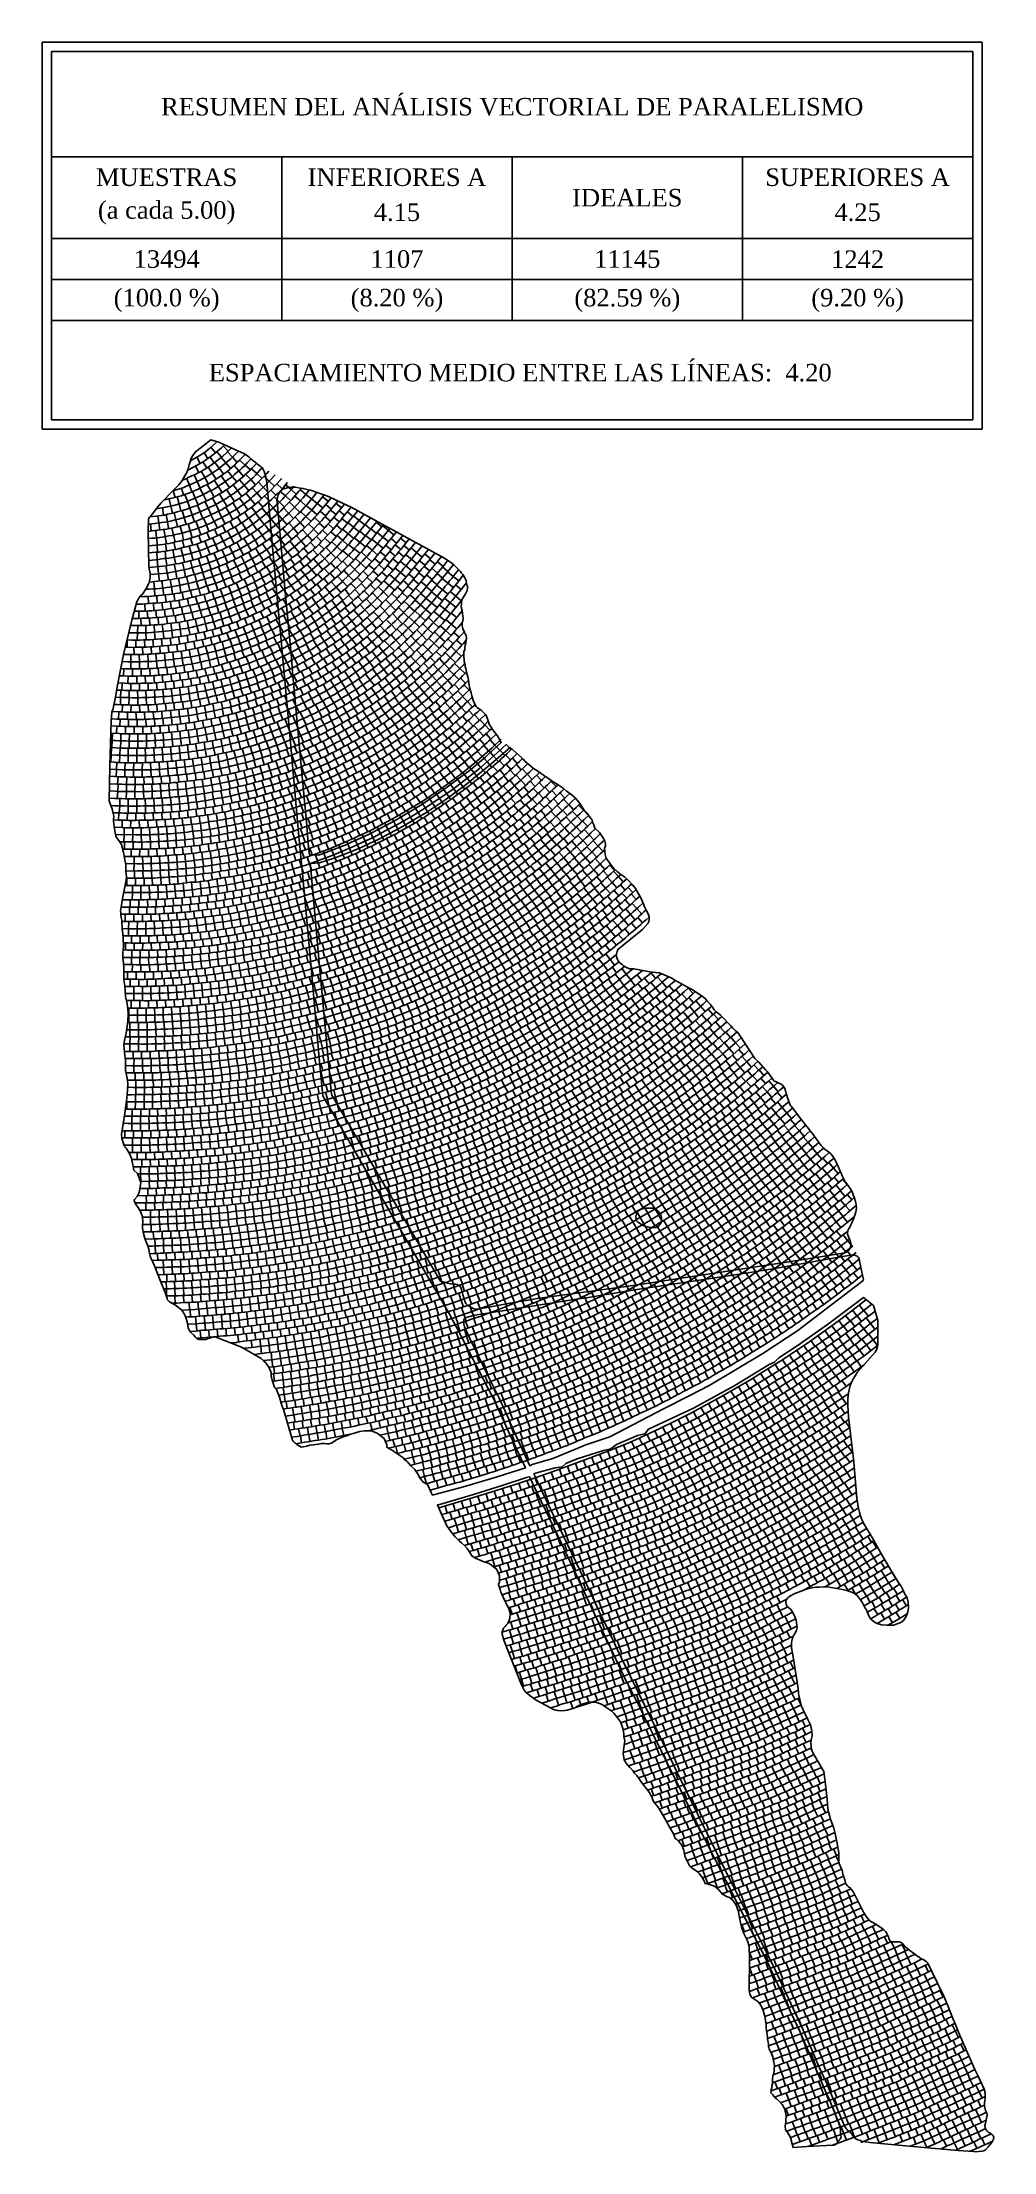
# Model space of a CAD drawing. Extents: x 720124 to 720679, y 1579628 to 1580856.
import ezdxf
from ezdxf.enums import TextEntityAlignment as Align

# ---------------------------------------------------------------- set-up
doc = ezdxf.new("R2010")
doc.units = 0
doc.layers.get('0').update_dxf_attribs({"true_color": 0xffffff})
for name, color, linetype in [('10016_0502_PANTES', 7, 'Continuous'), ('AGROCAD PLL', 7, 'Continuous'), ('TABELAS', 7, 'Continuous')]:
    doc.layers.add(name, color=color, linetype=linetype)
doc.layers.add('GT01-0010016-0502', color=30, linetype='Continuous', lineweight=25)
doc.styles.add('AREAS', font='times.ttf')

# ---------------------------------------------------------------- blocks, each defined once
blk = doc.blocks.new('tab_espac')
at = {"linetype": 'Continuous'}
for p, q in [((0, -331), (0, 0)), ((0, 0), (804.4, 0)), ((804.4, 0), (804.4, -331)), ((804.4, 0), (804.4, 0)), ((804.4, -331), (0, -331))]:
    blk.add_line(p, q, dxfattribs=at)
at = {"layer": 'TABELAS'}
for p, q in [((8, -8), (796.4, -8)), ((8, -8), (8, -323)), ((796.4, -8), (796.4, -323)), ((796.4, -98), (8, -98)), ((402.2, -98), (402.2, -238)), ((599.3, -98), (599.3, -238)), ((796.4, -168), (8, -168)), ((402.2, -203), (8, -203)), ((796.4, -203), (8, -203)), ((796.4, -238), (8, -238)), ((8, -323), (796.4, -323))]:
    blk.add_line(p, q, dxfattribs=at)
at = {"layer": 'TABELAS', "linetype": 'Continuous'}
blk.add_line((205.1, -98), (205.1, -238), dxfattribs=at)
at = {"layer": 'TABELAS', "color": 1, "style": 'AREAS'}
for tag, p in [('AGK13', (402.2, -53)), ('VALSUP', (697.8, -145.5)), ('Q_SUP', (697.8, -185.5)), ('P_SUP', (697.8, -220.5))]:
    blk.add_attdef(tag, text='', height=15, dxfattribs=at).set_placement(p, align=Align.MIDDLE)
at = {"layer": 'TABELAS', "style": 'AREAS'}
for tag, p in [('AGK14', (106.5, -115.5)), ('AGK15', (303.6, -115.5)), ('AGK17', (697.8, -115.5)), ('AGK16', (500.7, -133)), ('ESPAMO', (106.5, -145.5)), ('Q_AMO', (106.5, -185.5)), ('P_AMO', (106.5, -220.5)), ('AVG', (409.1, -280.5))]:
    blk.add_attdef(tag, text='', height=15, dxfattribs=at).set_placement(p, align=Align.MIDDLE)
at = {"layer": 'TABELAS', "color": 5, "style": 'AREAS'}
for tag, p in [('VALINF', (303.6, -145.5)), ('Q_INF', (303.6, -185.5)), ('P_INF', (303.6, -220.5))]:
    blk.add_attdef(tag, text='', height=15, dxfattribs=at).set_placement(p, align=Align.MIDDLE)
at = {"layer": 'TABELAS', "color": 3, "style": 'AREAS'}
for tag, p in [('Q_IDE', (500.7, -185.5)), ('P_IDE', (500.7, -220.5))]:
    blk.add_attdef(tag, text='', height=15, dxfattribs=at).set_placement(p, align=Align.MIDDLE)

msp = doc.modelspace()

# ---------------------------------------------------------------- linework, layer by layer
at = {"layer": '10016_0502_PANTES'}
for points in [[(720294.4, 1580231.7), (720320.1, 1580187.4), (720334.8, 1580162.2), (720355.7, 1580126.1), (720361.4, 1580116.3), (720363.6, 1580112.3), (720365.6, 1580108.5), (720372.7, 1580094.9), (720384.8, 1580071.6), (720387.4, 1580066.6), (720395.8, 1580048.1), (720403.4, 1580031.8), (720405.7, 1580026.9), (720405.9, 1580026.5), (720405.8, 1580026.5), (720389.3, 1580021.3), (720369.8, 1580015.5), (720352.4, 1580010.8), (720351.8, 1580010.7), (720351, 1580012.2), (720348.8, 1580016.8), (720346.3, 1580018.3), (720345.9, 1580018.7), (720345.5, 1580019.2), (720344.8, 1580020.2), (720344, 1580021.4), (720343.1, 1580023), (720341.7, 1580025.1), (720341.4, 1580025.6), (720338.9, 1580028), (720337.9, 1580029), (720336.9, 1580030.2), (720335.8, 1580031.1), (720334.5, 1580032.6), (720332.1, 1580034.2), (720330.4, 1580035.2), (720328.8, 1580036.4), (720326.1, 1580037.9), (720325.2, 1580038.5), (720325.1, 1580039.9), (720323.5, 1580043.6), (720319.5, 1580046.8), (720316.1, 1580048), (720314, 1580048), (720312, 1580048), (720309.5, 1580047.7), (720305.6, 1580046.6), (720304, 1580046.1), (720301.8, 1580045.2), (720300.2, 1580044.8), (720297.7, 1580043.9), (720295.5, 1580042.7), (720294.1, 1580041.6), (720293.7, 1580041.4), (720292.9, 1580041), (720292, 1580040.7), (720291.8, 1580040.6), (720290, 1580040.6), (720289, 1580040.7), (720287.2, 1580040.7), (720285.3, 1580040.4), (720283.6, 1580040.1), (720282.5, 1580039.9), (720280.4, 1580039.8), (720278.5, 1580039.2), (720277.5, 1580038.9), (720276.5, 1580038.7), (720275.3, 1580038.6), (720275.2, 1580038.5), (720274.9, 1580038.7), (720274.1, 1580039.4), (720272.8, 1580040.2), (720271.9, 1580040.9), (720271.5, 1580041.1), (720270.7, 1580042.1), (720270.2, 1580042.6), (720264.9, 1580060.6), (720264.1, 1580062.9), (720262.6, 1580067.7), (720261.7, 1580070), (720260.9, 1580072.1), (720259.8, 1580073.4), (720259.7, 1580073.6), (720259.3, 1580074.5), (720258.9, 1580075.8), (720258.1, 1580078.4), (720257.9, 1580079.1), (720257.8, 1580079.7), (720257.8, 1580080.2), (720257.8, 1580082.1), (720256.5, 1580085.2), (720255.3, 1580086.7), (720254.7, 1580087.6), (720253.6, 1580088.7), (720252.3, 1580089.8), (720252, 1580090.1), (720251.9, 1580090.2), (720240.6, 1580096.8), (720225.2, 1580102.9), (720223.1, 1580102.4), (720221.8, 1580102), (720221.2, 1580101.8), (720219.7, 1580101.3), (720219.7, 1580101.3), (720217.7, 1580101.2), (720216.6, 1580101.2), (720215.8, 1580101.3), (720215.2, 1580101.5), (720214.6, 1580101.8), (720214.1, 1580102.2), (720213.6, 1580102.8), (720212.7, 1580103.8), (720210.9, 1580105.5), (720210.7, 1580105.7), (720209.9, 1580107.3), (720209.5, 1580107.9), (720209.4, 1580108.1), (720209.3, 1580109.4), (720208.9, 1580111.6), (720208.3, 1580113.5), (720207.5, 1580115.6), (720205.8, 1580118.3), (720203.8, 1580119.9), (720202.1, 1580121.3), (720198.7, 1580123.2), (720197.7, 1580124.1), (720197.5, 1580124.3), (720197.2, 1580125.1), (720196.8, 1580126.3), (720196.1, 1580128.7), (720193.4, 1580135.2), (720189.8, 1580144.1), (720187.9, 1580148.5), (720187.6, 1580149.1), (720187.4, 1580149.8), (720187.1, 1580150.5), (720187, 1580151.4), (720186.5, 1580153.8), (720185.9, 1580155.7), (720184.9, 1580158.5), (720184, 1580160.9), (720183.2, 1580163.7), (720183, 1580165), (720182.9, 1580166.1), (720182.8, 1580167.2), (720182.9, 1580167.9), (720183.1, 1580169.7), (720182.8, 1580172.7), (720181.9, 1580175.3), (720180.4, 1580178), (720179, 1580179.9), (720178.1, 1580182.1), (720178.1, 1580182.3), (720178.3, 1580182.7), (720179.8, 1580184.4), (720180.9, 1580186.9), (720181.4, 1580189), (720182, 1580192.7), (720180, 1580197.8), (720177.9, 1580199.8), (720177.8, 1580200), (720177.8, 1580199.9), (720177.2, 1580202.9), (720176.5, 1580206.7), (720175.6, 1580209.1), (720174.3, 1580211.1), (720173.3, 1580212.6), (720172.6, 1580213.5), (720172.2, 1580214.2), (720171.8, 1580215.4), (720170.9, 1580218.3), (720170.7, 1580220.6), (720172.6, 1580233), (720173.6, 1580240.2), (720173.8, 1580241.7), (720174.2, 1580246.4), (720174.4, 1580250), (720173.9, 1580253.3), (720173.4, 1580256), (720173, 1580258), (720172.9, 1580260.8), (720172.9, 1580263.6), (720172.4, 1580268.3), (720172.1, 1580273), (720172.4, 1580275.3), (720172.8, 1580277.3), (720173.3, 1580279.6), (720173.8, 1580282.2), (720174.3, 1580286.3), (720174.5, 1580290.9), (720174.3, 1580293.6), (720173.9, 1580296.6), (720172.9, 1580301), (720172.6, 1580307.2), (720172.1, 1580310.7), (720172.1, 1580313.5), (720172.1, 1580317.3), (720171.9, 1580320.3), (720171.5, 1580323.6), (720171.5, 1580326.4), (720171.8, 1580330.3), (720171.6, 1580334.7), (720171.5, 1580337.5), (720171.1, 1580340.2), (720170.8, 1580345.4), (720170.5, 1580347), (720170.3, 1580348.4), (720170.2, 1580349.8), (720170.1, 1580350.8), (720170.2, 1580351.9), (720171.5, 1580358.9), (720173.3, 1580368.7), (720173.6, 1580370.3), (720173.3, 1580372.6), (720173.1, 1580373.4), (720173.1, 1580373.9), (720173.1, 1580375.5), (720173.1, 1580377.7), (720172.4, 1580381.5), (720171.8, 1580384.9), (720171.4, 1580385.9), (720171.2, 1580387.3), (720170.6, 1580389.4), (720169.1, 1580391.7), (720167.8, 1580393.5), (720167.6, 1580393.9), (720167.4, 1580394.5), (720167, 1580396.2), (720166.7, 1580397.5), (720166.5, 1580398.4), (720166.2, 1580401.5), (720166, 1580403.1), (720166, 1580403.7), (720166.2, 1580405.9), (720165.7, 1580408.3), (720165.2, 1580410.1), (720164.5, 1580412.1), (720163.8, 1580413.7), (720163.4, 1580414.8), (720163.4, 1580414.9), (720163.8, 1580435.2), (720164.7, 1580461.1), (720165.1, 1580466.4), (720165.9, 1580468.6), (720166.2, 1580470.8), (720166.7, 1580473.2), (720167.1, 1580475.3), (720168.4, 1580482.1), (720171.9, 1580500), (720176.7, 1580520), (720179.5, 1580530.6), (720180.1, 1580531.8), (720180.5, 1580532.5), (720181, 1580533.2), (720181.6, 1580533.9), (720183.1, 1580535.4), (720184.3, 1580537.3), (720185.1, 1580538.4), (720186.6, 1580541.4), (720187.3, 1580544.4), (720187.3, 1580547.4), (720186.8, 1580549.8), (720186.6, 1580551.7), (720186.2, 1580571.7), (720186.4, 1580578.7), (720186.4, 1580578.8), (720186.5, 1580579.1), (720186.8, 1580579.7), (720187.6, 1580580.6), (720188.9, 1580582.1), (720190.4, 1580584.3), (720191.9, 1580586), (720193.7, 1580588.3), (720196.3, 1580590.8), (720198.4, 1580593.1), (720204.1, 1580598.7), (720206.2, 1580601.5), (720206.4, 1580602), (720207, 1580603.1), (720207.6, 1580604.1), (720208.2, 1580604.9), (720208.6, 1580605.6), (720209.4, 1580608), (720210, 1580610.5), (720210.6, 1580612.2), (720211.1, 1580614), (720211.4, 1580614.5), (720212.1, 1580615.8), (720213.1, 1580617.2), (720213.6, 1580617.7), (720222.6, 1580624.9), (720227.4, 1580623.6), (720234.9, 1580620.2), (720241.8, 1580617), (720243.4, 1580616), (720244, 1580615.6), (720244.9, 1580614.8), (720246.2, 1580613.8), (720247.2, 1580612.9), (720248.2, 1580612.1), (720249.6, 1580610.9), (720250.6, 1580610.3), (720251.5, 1580609.5), (720252, 1580609.1), (720252.6, 1580608.7), (720253.1, 1580607.8), (720253.2, 1580607.6), (720253.2, 1580607.6), (720253.8, 1580606.6), (720254.5, 1580604.4), (720255.2, 1580600.4), (720256.4, 1580586.7), (720256.8, 1580582), (720259.2, 1580556.2), (720264, 1580503.8), (720268.4, 1580455.3), (720274, 1580394), (720275.3, 1580380.4), (720276, 1580372.5), (720280.3, 1580326.1), (720285.8, 1580265.3), (720287.9, 1580243), (720294.4, 1580231.7)], [(720287.1, 1580383.7), (720285.4, 1580383.1), (720281.5, 1580383.4), (720280.9, 1580383.4), (720280.1, 1580383.6), (720280, 1580384.3), (720279.2, 1580392.4), (720278.5, 1580400.4), (720276.1, 1580426.9), (720270.3, 1580489.8), (720269.6, 1580498), (720265.6, 1580540.8), (720261.4, 1580586.9), (720261.1, 1580590), (720261.4, 1580591.3), (720261.8, 1580592.9), (720262.7, 1580594.4), (720263.9, 1580595.6), (720265.2, 1580596.4), (720267.2, 1580597), (720267.4, 1580597.1), (720269.6, 1580597.4), (720271.9, 1580597.5), (720273.8, 1580597.1), (720276.3, 1580596.7), (720281.2, 1580595.4), (720291.2, 1580591.9), (720299.8, 1580587.9), (720304.4, 1580585.7), (720322.1, 1580576), (720358.8, 1580556.1), (720361.9, 1580554), (720363, 1580553.2), (720364.3, 1580552), (720365.7, 1580550.7), (720368, 1580548.3), (720368.6, 1580547.4), (720369.3, 1580546.5), (720369.8, 1580545.9), (720370.5, 1580544.7), (720370.9, 1580543.9), (720371.3, 1580542.8), (720371.6, 1580541.7), (720371.8, 1580540.5), (720372.1, 1580539.7), (720372.1, 1580538.4), (720371.9, 1580537.2), (720371.3, 1580536.1), (720370.7, 1580534.9), (720369.9, 1580533.7), (720368.9, 1580532.3), (720368.6, 1580530.9), (720368.6, 1580529.4), (720368.5, 1580528), (720368.7, 1580527), (720368.9, 1580525.7), (720369.2, 1580523.9), (720369.4, 1580522.4), (720369.5, 1580521.1), (720369.3, 1580519.4), (720369, 1580518.7), (720368.9, 1580516.6), (720369.4, 1580515.1), (720369.9, 1580513.8), (720370.3, 1580512.8), (720370.7, 1580512), (720371.3, 1580511), (720371.5, 1580509.6), (720371.4, 1580508.1), (720371.2, 1580506.7), (720370.8, 1580505.5), (720370.5, 1580504.2), (720370.5, 1580502.9), (720370, 1580501.6), (720370, 1580499.9), (720370, 1580499), (720370.2, 1580496.6), (720370.4, 1580495.2), (720370.7, 1580493.8), (720370.8, 1580493.1), (720371.1, 1580491.8), (720371.5, 1580489.7), (720371.9, 1580488.4), (720372.2, 1580487), (720372.6, 1580485.2), (720372.9, 1580483.6), (720373.3, 1580480.8), (720374.2, 1580477.6), (720374.7, 1580475.9), (720375.3, 1580473.5), (720375.8, 1580472.2), (720377.1, 1580469.7), (720377.8, 1580469.1), (720378.8, 1580468.3), (720380.2, 1580467.5), (720381.2, 1580466.4), (720382.5, 1580465), (720383.3, 1580463.8), (720384, 1580462), (720384.3, 1580460.9), (720384.7, 1580459.5), (720384.7, 1580459.2), (720385.6, 1580458), (720386.6, 1580456.4), (720387.6, 1580455.2), (720388.5, 1580453.9), (720389.5, 1580452.7), (720391.7, 1580448.7), (720384.4, 1580441.9), (720382.5, 1580440.2), (720373.1, 1580432.3), (720369.6, 1580429.8), (720359.7, 1580422.4), (720345.5, 1580412.6), (720340, 1580409.4), (720335.9, 1580406.9), (720329.9, 1580403.4), (720320.4, 1580398.4), (720314.8, 1580395.4), (720305.5, 1580391.1), (720305, 1580390.9), (720301.2, 1580389.2), (720287.1, 1580383.7)], [(720598.3, 1580179.7), (720598.5, 1580177.8), (720598.1, 1580175.5), (720597.8, 1580174.2), (720596.8, 1580171.4), (720595.9, 1580169.2), (720595.3, 1580168), (720594.9, 1580167.1), (720594.3, 1580166.1), (720593.8, 1580165.2), (720593.5, 1580164.2), (720593.3, 1580163.4), (720593.3, 1580162.6), (720593.7, 1580161.6), (720594.1, 1580160.7), (720594.5, 1580159.7), (720594.9, 1580158.9), (720595.2, 1580157.4), (720595.2, 1580156.4), (720595, 1580154.9), (720594.5, 1580153.9), (720593.9, 1580153.1), (720593.3, 1580152.4), (720592.7, 1580152), (720591.7, 1580151.7), (720575.1, 1580148.9), (720556.6, 1580146.1), (720543.7, 1580144.1), (720529.8, 1580142), (720473.6, 1580133.5), (720464.2, 1580132.1), (720412.7, 1580125.1), (720408.4, 1580124.4), (720401.1, 1580123.2), (720382.4, 1580119.7), (720377.3, 1580118.9), (720376.3, 1580119), (720375.4, 1580119.3), (720374.8, 1580119.7), (720374, 1580120.1), (720373.5, 1580120.4), (720372.3, 1580121), (720371.1, 1580122.3), (720370.6, 1580123.5), (720370.4, 1580124), (720370.1, 1580125), (720369.4, 1580127.3), (720369.1, 1580128.5), (720368.8, 1580129.5), (720368.6, 1580130.3), (720368.2, 1580131.5), (720367.9, 1580132.1), (720367.1, 1580132.7), (720366.2, 1580133.2), (720365.2, 1580133.4), (720363.5, 1580133.5), (720362.2, 1580133.6), (720360.4, 1580134), (720359.7, 1580134.2), (720359, 1580134.5), (720356.3, 1580135.2), (720350, 1580146), (720336.7, 1580168.7), (720292.9, 1580243.9), (720286.4, 1580314.3), (720286.2, 1580316.3), (720281.6, 1580366.3), (720281.3, 1580370), (720281.3, 1580370.5), (720280.9, 1580374.8), (720280.5, 1580378.3), (720281.2, 1580378.3), (720285.7, 1580378.7), (720285.8, 1580378.7), (720285.9, 1580378.8), (720294.4, 1580381.4), (720298.5, 1580383), (720308.4, 1580386.8), (720320.5, 1580392.6), (720332.9, 1580399.1), (720347.9, 1580407.8), (720358.4, 1580414.9), (720368.9, 1580422.6), (720372.2, 1580425.1), (720386.1, 1580436.5), (720397, 1580445.9), (720403.6, 1580440.1), (720404.6, 1580439), (720405.7, 1580437.8), (720407.8, 1580436), (720410.6, 1580433.6), (720412.4, 1580432.5), (720414.4, 1580431.1), (720416.2, 1580430), (720417.4, 1580429), (720417.8, 1580428.7), (720420.1, 1580427.3), (720421.4, 1580426.3), (720425.5, 1580423.8), (720427.8, 1580422.1), (720429.8, 1580420.5), (720431.3, 1580419.4), (720433.4, 1580417.8), (720433.5, 1580417.8), (720434.9, 1580416.3), (720436.2, 1580415.1), (720437.4, 1580413.3), (720440, 1580409.4), (720441.6, 1580407.9), (720443.6, 1580405.2), (720444.6, 1580403.6), (720445.1, 1580402.1), (720445.7, 1580400.8), (720446, 1580399.5), (720446.2, 1580398.9), (720448.9, 1580396.3), (720450.2, 1580394.6), (720451.3, 1580392.8), (720452.1, 1580391.4), (720452.5, 1580389.8), (720452.5, 1580388.9), (720451.9, 1580387), (720452.1, 1580385.5), (720452.2, 1580383.6), (720452.7, 1580382.1), (720453.2, 1580380.9), (720453.8, 1580380), (720455.7, 1580377.4), (720457.3, 1580375.5), (720459.2, 1580373.6), (720461.6, 1580371.7), (720463.5, 1580370.5), (720465.7, 1580368.6), (720468.2, 1580366), (720470, 1580363.8), (720471.7, 1580360.6), (720472.9, 1580358.7), (720473.8, 1580356.7), (720474.6, 1580354.9), (720475.2, 1580353.2), (720476.2, 1580351.1), (720477.5, 1580348.7), (720477.8, 1580347.4), (720477.8, 1580346), (720477.6, 1580344.6), (720477.1, 1580343.5), (720473.9, 1580339.9), (720459.7, 1580328.2), (720459.2, 1580327.1), (720458.7, 1580324.7), (720459, 1580323.6), (720459.4, 1580322.5), (720459.8, 1580321.6), (720460.8, 1580320.6), (720462.1, 1580319.5), (720463, 1580318.7), (720465.1, 1580317.6), (720466.7, 1580317.1), (720468.9, 1580317), (720472.1, 1580316.5), (720477.3, 1580315.4), (720479.8, 1580315.1), (720483.6, 1580314.6), (720486.3, 1580313.8), (720488.3, 1580312.8), (720490.6, 1580311.7), (720493.3, 1580310.1), (720494.9, 1580309.2), (720497.1, 1580308.1), (720499.7, 1580306.5), (720502.5, 1580305.1), (720508.7, 1580301.2), (720510.5, 1580299.8), (720511.7, 1580298.2), (720513.5, 1580296.3), (720514.8, 1580294.7), (720515.7, 1580293.2), (720516.8, 1580292), (720518.3, 1580291.1), (720519.4, 1580290.1), (720521, 1580288.5), (720523.7, 1580285.5), (720525.4, 1580283.8), (720526.5, 1580282.5), (720527.9, 1580281.2), (720529, 1580280.3), (720530, 1580279.2), (720530.6, 1580278.2), (720530.7, 1580278.2), (720539.3, 1580264.9), (720541.7, 1580262.6), (720545.6, 1580258.3), (720546.5, 1580257.3), (720547.1, 1580256.5), (720547.9, 1580255.5), (720548.7, 1580254.4), (720549.4, 1580253.4), (720550, 1580252.5), (720550.7, 1580251.7), (720551.4, 1580251.4), (720552.9, 1580250.7), (720554.7, 1580249.9), (720555.4, 1580249.4), (720555.9, 1580248.8), (720556.2, 1580248.4), (720556.8, 1580247.3), (720557.3, 1580246), (720557.7, 1580244.5), (720558, 1580243.2), (720558.3, 1580242), (720558.7, 1580240.9), (720559.1, 1580239.8), (720559.5, 1580238.8), (720560, 1580237.7), (720560.5, 1580237), (720566, 1580229.9), (720573.3, 1580220.5), (720574.5, 1580218.9), (720575.2, 1580217.8), (720576.7, 1580215.9), (720578, 1580214.2), (720579.1, 1580213), (720580, 1580212.1), (720581, 1580211.4), (720582.2, 1580210.5), (720583.4, 1580209.5), (720584.6, 1580208.2), (720585.7, 1580206.5), (720586.7, 1580204.5), (720588.1, 1580201.5), (720589.1, 1580199.3), (720589.6, 1580198), (720590.2, 1580196.6), (720591, 1580195), (720591.8, 1580193.4), (720592.9, 1580191.8), (720594.8, 1580189.1), (720595.6, 1580188), (720596.2, 1580186.7), (720596.7, 1580185.5), (720597.4, 1580183.5), (720597.9, 1580181.6), (720598.3, 1580179.7)], [(720478.7, 1580166.4), (720480.2, 1580166.4), (720481.9, 1580166.5), (720483, 1580166.9), (720484, 1580168.1), (720484.7, 1580169), (720485, 1580169.7), (720485, 1580171.1), (720485, 1580172.1), (720484.8, 1580173.3), (720484.5, 1580174.1), (720484.1, 1580174.7), (720483.6, 1580175.4), (720482.9, 1580176.1), (720482.1, 1580176.7), (720481.2, 1580177.3), (720480.3, 1580177.7), (720479.2, 1580177.8), (720477.6, 1580177.8), (720476.1, 1580177.8), (720474.5, 1580177.6), (720472.9, 1580177), (720471.9, 1580176.3), (720470.9, 1580175.4), (720470.4, 1580174.3), (720470.1, 1580172.6), (720470.2, 1580171), (720470.5, 1580170.4), (720471.2, 1580169.6), (720472.6, 1580168.7), (720473.8, 1580167.8), (720475.9, 1580167), (720478.7, 1580166.4)], [(720409.4, 1580028.2), (720408.5, 1580027.8), (720407.9, 1580028.9), (720397, 1580052.8), (720396.3, 1580054.4), (720390.7, 1580066.7), (720384.9, 1580078.4), (720377.6, 1580093.5), (720373.7, 1580101.5), (720371.2, 1580106.9), (720370.4, 1580108.7), (720370, 1580110.2), (720370, 1580110.7), (720369.9, 1580111.7), (720370, 1580112.5), (720370.4, 1580113.4), (720371.3, 1580114), (720372.7, 1580114.5), (720376.3, 1580115.4), (720436.7, 1580124.9), (720441.4, 1580125.6), (720445.8, 1580126.3), (720470.7, 1580130.3), (720473.4, 1580130.8), (720474.5, 1580130.9), (720476, 1580131.2), (720507.1, 1580135.8), (720531.6, 1580139.5), (720549.8, 1580142.4), (720589.4, 1580149.4), (720595.3, 1580150.3), (720596.9, 1580150.3), (720597.9, 1580150.2), (720598.9, 1580149.7), (720599.5, 1580149.2), (720600.1, 1580148.3), (720600.4, 1580146.8), (720602.4, 1580136.9), (720602.6, 1580135.8), (720601.4, 1580134.9), (720564.4, 1580106.5), (720544.1, 1580093.1), (720513.1, 1580074.6), (720500.8, 1580068.3), (720486.3, 1580060.9), (720477.6, 1580056.4), (720455, 1580044.6), (720439.8, 1580039.5), (720439.6, 1580039.4), (720421.7, 1580032), (720409.8, 1580028.4), (720409.4, 1580028.2)], [(720624.6, 1579957.6), (720625.3, 1579956.1), (720625.5, 1579955.7), (720626.4, 1579953.8), (720628, 1579950.8), (720628.7, 1579948.4), (720628.9, 1579945.3), (720628.4, 1579942.7), (720627.6, 1579940.4), (720627.4, 1579940.1), (720625.9, 1579937.7), (720625.9, 1579937.7), (720624.3, 1579936.5), (720620.1, 1579935), (720616.5, 1579934.9), (720616.1, 1579934.9), (720613.2, 1579935.2), (720610.1, 1579936.1), (720608, 1579937.4), (720607, 1579938.5), (720606, 1579940), (720604.8, 1579942.7), (720604.1, 1579944.2), (720603.9, 1579944.5), (720603.1, 1579946), (720602.4, 1579947.2), (720602.1, 1579947.9), (720601.2, 1579949.1), (720598.9, 1579952.2), (720596.8, 1579953.7), (720593.6, 1579955), (720590.4, 1579955.8), (720588.3, 1579956.1), (720584.9, 1579956.7), (720581.6, 1579957.2), (720579.4, 1579957.2), (720576.9, 1579957.1), (720574.8, 1579957), (720572.4, 1579956.6), (720570.1, 1579956.1), (720565.8, 1579954.6), (720562.6, 1579953.3), (720559.7, 1579951.8), (720558.4, 1579950.6), (720557.5, 1579949.3), (720557.5, 1579948.2), (720557.6, 1579947.2), (720558, 1579946.1), (720558.9, 1579945.2), (720560.4, 1579944.1), (720561.2, 1579943), (720561.9, 1579941.6), (720562.6, 1579939.8), (720563.4, 1579937.9), (720563.7, 1579936.3), (720564, 1579933.7), (720563.7, 1579932.1), (720563, 1579930.7), (720562.1, 1579929.1), (720561.3, 1579927.6), (720560.9, 1579925.9), (720560.7, 1579924.6), (720560.7, 1579922.6), (720560.8, 1579921.7), (720561.6, 1579916.6), (720564.6, 1579898), (720564.8, 1579895.1), (720565.6, 1579891.6), (720566.6, 1579887.9), (720568.3, 1579884), (720569.5, 1579881.8), (720570.3, 1579880.1), (720570.7, 1579879.3), (720571.6, 1579877.3), (720572.2, 1579875.3), (720572.2, 1579875.2), (720572.6, 1579873.2), (720572.7, 1579870.6), (720572.2, 1579868.2), (720572, 1579866.5), (720572.2, 1579864.4), (720572.4, 1579862.9), (720573, 1579861.1), (720579.5, 1579849.8), (720579.8, 1579848.5), (720580.5, 1579842.2), (720581.5, 1579833.5), (720581.9, 1579828.3), (720582.3, 1579826.2), (720583, 1579823.5), (720583.5, 1579822.1), (720584.7, 1579818.3), (720585.3, 1579816.7), (720585.7, 1579815.3), (720586, 1579814.5), (720586.5, 1579811.7), (720587.1, 1579809), (720587.9, 1579804.6), (720588, 1579803.7), (720588.2, 1579802.1), (720588.3, 1579800.5), (720588.2, 1579799.1), (720588.2, 1579798.3), (720588.3, 1579797.4), (720588.5, 1579796.3), (720588.8, 1579795.2), (720589.2, 1579794.4), (720589.6, 1579793.5), (720590.2, 1579792.4), (720590.4, 1579791.1), (720590.7, 1579789.9), (720591.1, 1579788.7), (720591.3, 1579787.8), (720591.7, 1579786.8), (720591.9, 1579785.8), (720592.1, 1579785), (720592.5, 1579784.1), (720593.2, 1579783.4), (720594, 1579782.7), (720594.8, 1579782), (720595.5, 1579781.2), (720596.1, 1579780.5), (720596.8, 1579779.5), (720597.1, 1579779.1), (720598.7, 1579775.7), (720602.7, 1579767.8), (720604.2, 1579765.3), (720605.3, 1579764.1), (720606, 1579763.2), (720606.9, 1579762.5), (720607.7, 1579762.1), (720609.4, 1579761.2), (720613.9, 1579758.2), (720615.6, 1579756.5), (720616.1, 1579755.8), (720616.5, 1579755.1), (720616.9, 1579754.2), (720617.2, 1579753.5), (720617.3, 1579752.7), (720617.5, 1579752.1), (720617.7, 1579751.6), (720618.2, 1579751.1), (720618.8, 1579750.8), (720619.9, 1579750.6), (720620.8, 1579750.6), (720621.8, 1579750.6), (720622.7, 1579750.7), (720623.4, 1579750.7), (720624.1, 1579750.5), (720625.2, 1579749.8), (720625.9, 1579748.8), (720626.9, 1579747.8), (720627.5, 1579747.4), (720628.3, 1579746.7), (720629.8, 1579745.4), (720630.9, 1579744.7), (720631.8, 1579744), (720633.3, 1579742.8), (720634.3, 1579742.1), (720635, 1579741.7), (720636.1, 1579741), (720636.8, 1579740.6), (720637.4, 1579740.4), (720637.8, 1579740.1), (720639.3, 1579739), (720640, 1579738.2), (720642.4, 1579733.4), (720649.5, 1579718.9), (720652.3, 1579712.1), (720652.6, 1579711.4), (720655.1, 1579705.1), (720655.6, 1579703.8), (720658, 1579698.1), (720661.1, 1579690.9), (720667.5, 1579676.4), (720669.4, 1579672.4), (720672.9, 1579664.8), (720673.2, 1579663.6), (720673.3, 1579663.2), (720673.5, 1579662.5), (720673.5, 1579661.5), (720673.5, 1579660.5), (720673.5, 1579659.2), (720673.3, 1579658.1), (720673.1, 1579657.1), (720673.1, 1579655.9), (720673.1, 1579655.1), (720673.2, 1579653.9), (720673.4, 1579653.3), (720673.7, 1579652.5), (720674.1, 1579651.7), (720674.4, 1579650.8), (720674.6, 1579649.9), (720674.5, 1579649), (720674.3, 1579648), (720674.1, 1579647), (720673.8, 1579645.9), (720673.6, 1579645.1), (720673.3, 1579643.7), (720673.5, 1579642.4), (720673.9, 1579641.4), (720674.4, 1579640.7), (720675.3, 1579639.9), (720676.3, 1579639.2), (720676.9, 1579638.8), (720677.4, 1579638.5), (720678, 1579638), (720678.3, 1579637.4), (720678.5, 1579636.7), (720678.4, 1579635.9), (720678.4, 1579635.7), (720677.4, 1579633.8), (720675.5, 1579631.4), (720673.9, 1579629.8), (720672.7, 1579629), (720671.6, 1579628.7), (720669.8, 1579628.5), (720667.8, 1579628.4), (720666.6, 1579628.5), (720657.8, 1579629.2), (720642.3, 1579630.6), (720625.2, 1579632.1), (720606.3, 1579633.9), (720603.8, 1579634.2), (720601.5, 1579634.6), (720600.8, 1579634.9), (720599.4, 1579635.4), (720598.1, 1579636), (720597.2, 1579636.7), (720596.5, 1579637.7), (720596, 1579638.4), (720595.4, 1579639.2), (720594.6, 1579639.9), (720594.1, 1579640.4), (720593.6, 1579640.8), (720593.1, 1579641.4), (720592.6, 1579642), (720592.1, 1579642.6), (720592, 1579642.7), (720591.4, 1579644), (720591, 1579644.9), (720580.9, 1579668.9), (720576.5, 1579678.5), (720573.1, 1579686.4), (720567.2, 1579700.2), (720549.7, 1579737.6), (720544.2, 1579748.2), (720526.5, 1579783.7), (720522.9, 1579790.8), (720513.9, 1579809), (720506.8, 1579823.4), (720506.1, 1579824.7), (720504.6, 1579828), (720504, 1579829), (720500, 1579837.4), (720494, 1579849.6), (720483.5, 1579871.5), (720472, 1579894.8), (720462, 1579915.3), (720459.4, 1579920.6), (720452.8, 1579934.7), (720450, 1579940.4), (720440.2, 1579961.4), (720422.8, 1579997.6), (720414, 1580015.9), (720411.6, 1580021.1), (720410.7, 1580023), (720411.6, 1580023.5), (720423.1, 1580026.5), (720427.3, 1580027.1), (720429.4, 1580029), (720435.9, 1580031.7), (720451.3, 1580036.7), (720455.6, 1580037.7), (720458.9, 1580040.2), (720471.1, 1580045.4), (720475.3, 1580046.4), (720477.4, 1580049.1), (720503.6, 1580061.3), (720527.8, 1580074.5), (720547.8, 1580086.7), (720550.9, 1580088), (720553.4, 1580090.5), (720564.1, 1580097.5), (720581.6, 1580110), (720602.6, 1580125.7), (720608.5, 1580121), (720611, 1580112.4), (720610.9, 1580098.1), (720610.7, 1580097), (720610.4, 1580095.8), (720609.9, 1580094.4), (720609.5, 1580093.8), (720599, 1580082.1), (720596.3, 1580077.5), (720596.1, 1580077.2), (720594.9, 1580074.5), (720593.9, 1580070.2), (720593.5, 1580066.8), (720593.6, 1580062.8), (720593.7, 1580059.5), (720593.9, 1580056.2), (720596.5, 1580034.9), (720596.8, 1580032), (720598.8, 1580008.8), (720599.2, 1580006.3), (720599.8, 1580003), (720600.4, 1580000.8), (720600.9, 1579998.7), (720601.4, 1579996.9), (720601.6, 1579996.5), (720602.2, 1579995.2), (720603.3, 1579993.4), (720607.6, 1579985.9), (720612.6, 1579977.3), (720617.8, 1579968.4), (720623.2, 1579959.5), (720624.6, 1579957.6)], [(720468.5, 1579894.6), (720470.8, 1579890.1), (720473.3, 1579885.1), (720475.6, 1579880.4), (720477.8, 1579875.9), (720480, 1579871.7), (720481.2, 1579869.2), (720482.4, 1579866.8), (720483.6, 1579864.4), (720484.8, 1579862), (720485.9, 1579859.7), (720487.1, 1579857.4), (720488.2, 1579855.2), (720489.3, 1579852.9), (720490.3, 1579850.7), (720491.4, 1579848.6), (720492.5, 1579846.4), (720493.5, 1579844.3), (720502.8, 1579825.3), (720503.5, 1579823.7), (720529.1, 1579773.3), (720542.8, 1579746.4), (720546.1, 1579739.9), (720560.2, 1579709.9), (720565.8, 1579698), (720581, 1579662.8), (720582.4, 1579659.6), (720588.3, 1579645.1), (720588.8, 1579643.3), (720589, 1579642.1), (720589.2, 1579640.9), (720589.2, 1579639.5), (720589.3, 1579639), (720589.5, 1579638.3), (720589.5, 1579637.8), (720589.6, 1579637.2), (720589.5, 1579636.7), (720589.2, 1579636.2), (720589, 1579635.8), (720588.5, 1579635.1), (720588.3, 1579634.8), (720587.7, 1579634.2), (720587.4, 1579633.7), (720587.2, 1579633.3), (720586.8, 1579632.9), (720586.4, 1579632.7), (720586.1, 1579632.5), (720585.7, 1579632.4), (720585.1, 1579632.3), (720584.9, 1579632.2), (720569.7, 1579631.4), (720561.6, 1579630.9), (720560.7, 1579634.4), (720560.6, 1579634.9), (720560.5, 1579635.5), (720560, 1579637.1), (720559.2, 1579638.5), (720558.5, 1579639.5), (720558, 1579640.3), (720557.3, 1579641.2), (720557.3, 1579641.2), (720557.2, 1579641.8), (720557.1, 1579643), (720557.1, 1579643.4), (720557.3, 1579644.9), (720557.4, 1579645.6), (720557.4, 1579647), (720557.6, 1579649.2), (720557.3, 1579651.5), (720556.6, 1579653.7), (720555.3, 1579655.9), (720553.8, 1579657.7), (720552, 1579659.3), (720551.3, 1579659.8), (720550.7, 1579660.6), (720549.8, 1579661.6), (720548.7, 1579662.8), (720548.8, 1579663.7), (720548.9, 1579664.4), (720549.2, 1579665.9), (720549.2, 1579666.6), (720549.6, 1579667.9), (720549.6, 1579669.5), (720549.6, 1579670.2), (720549.7, 1579671.1), (720549.8, 1579671.8), (720549.9, 1579672.8), (720549.9, 1579672.9), (720549.9, 1579672.8), (720550.5, 1579673.9), (720550.6, 1579675.6), (720550.7, 1579676.7), (720550.8, 1579678.4), (720550.6, 1579679.8), (720550.5, 1579680.5), (720550.3, 1579681.2), (720550.1, 1579682.3), (720549.8, 1579683.6), (720549.1, 1579685.8), (720548.4, 1579686.9), (720548.3, 1579687.1), (720548.1, 1579687.5), (720548, 1579687.8), (720547.8, 1579688.4), (720547.6, 1579689.2), (720547.4, 1579689.6), (720547.3, 1579690.3), (720547.3, 1579691), (720547.1, 1579692.2), (720547, 1579693), (720546.8, 1579694.3), (720546.8, 1579695.2), (720546.6, 1579696.7), (720546.4, 1579697.9), (720546.2, 1579699.2), (720546, 1579700), (720546, 1579700.5), (720546, 1579702.4), (720545.7, 1579704), (720545.6, 1579704.3), (720545.3, 1579706.7), (720545, 1579708), (720544.3, 1579710.6), (720543.9, 1579711.9), (720542.9, 1579713.6), (720542.2, 1579714.6), (720541.1, 1579715.8), (720538.3, 1579717.9), (720537.5, 1579718.5), (720537.2, 1579718.7), (720537.2, 1579718.7), (720536.8, 1579719.5), (720536.7, 1579719.7), (720536.5, 1579720.3), (720536.2, 1579721.2), (720536.2, 1579721.3), (720536.1, 1579722.2), (720536.3, 1579741.3), (720536, 1579747.6), (720535.5, 1579750.1), (720535.3, 1579750.6), (720535, 1579751.6), (720534.4, 1579752.8), (720534, 1579753.6), (720533.7, 1579754), (720532.8, 1579755.9), (720532.6, 1579756.3), (720532.3, 1579757), (720532.3, 1579757.3), (720532.1, 1579758.1), (720531.7, 1579759.3), (720531.4, 1579760.2), (720530.4, 1579764.7), (720529.7, 1579768.9), (720529.3, 1579769.9), (720529, 1579770.5), (720528.7, 1579771.6), (720528.1, 1579772.6), (720527.8, 1579773.2), (720526.5, 1579774.8), (720524.2, 1579776.6), (720523.4, 1579776.9), (720522.9, 1579777.1), (720521.3, 1579777.9), (720520.7, 1579778.1), (720520.7, 1579778), (720520.5, 1579778.2), (720520.4, 1579778.5), (720519.5, 1579779.6), (720519.1, 1579780), (720518.3, 1579781.1), (720516.6, 1579782.4), (720515.3, 1579783.3), (720512.8, 1579784), (720511.6, 1579784.3), (720510.3, 1579784.6), (720510.2, 1579785.1), (720509.5, 1579786.7), (720508.6, 1579788.4), (720507.1, 1579790.2), (720506, 1579791.3), (720503.8, 1579792.9), (720502.4, 1579793.8), (720501.9, 1579794.2), (720501.8, 1579794.3), (720501.7, 1579794.4), (720501.4, 1579794.8), (720501.3, 1579794.9), (720501.3, 1579795), (720500.8, 1579796), (720500.5, 1579796.6), (720500.1, 1579797.4), (720499.6, 1579798.4), (720499.4, 1579798.9), (720499.2, 1579799.4), (720499, 1579799.8), (720498.9, 1579800.1), (720498.7, 1579800.5), (720498.6, 1579801.1), (720498.6, 1579801.2), (720498.5, 1579801.5), (720498.4, 1579802), (720498.3, 1579802.6), (720498, 1579804.1), (720497.5, 1579805.2), (720497.2, 1579805.9), (720496.8, 1579806.9), (720496, 1579808), (720495.1, 1579809.1), (720494, 1579810.1), (720493, 1579810.7), (720492.8, 1579810.9), (720492.8, 1579811.3), (720492.1, 1579813.5), (720489.4, 1579818.2), (720488.4, 1579820), (720483.5, 1579828.4), (720482.1, 1579830.2), (720480.9, 1579831.6), (720480.5, 1579832.2), (720480.1, 1579832.7), (720479.9, 1579833.3), (720479.4, 1579835), (720478, 1579837.3), (720476.7, 1579839.3), (720474.2, 1579842.5), (720473.2, 1579843.7), (720472.1, 1579845.6), (720470.7, 1579847.4), (720469.4, 1579848.9), (720468.1, 1579850.5), (720466.6, 1579852.2), (720465.5, 1579853.5), (720464.3, 1579854.9), (720463.9, 1579855.6), (720463.4, 1579856.6), (720463.1, 1579858.1), (720462.8, 1579859.9), (720462.7, 1579860.6), (720462.9, 1579861.5), (720463, 1579862.4), (720463.2, 1579863.5), (720463.6, 1579867.7), (720463.2, 1579870.1), (720463.1, 1579871.6), (720462.9, 1579873.1), (720462.6, 1579874.9), (720461.9, 1579876.6), (720461.1, 1579878.6), (720459.5, 1579881.1), (720457.2, 1579883.7), (720455.5, 1579885.2), (720453.8, 1579886.4), (720452.6, 1579887.3), (720450.5, 1579888.7), (720448.9, 1579889.3), (720446.6, 1579890.1), (720442.7, 1579890.1), (720439.9, 1579889.4), (720437.3, 1579888.4), (720435.3, 1579887.4), (720434.9, 1579887.1), (720433.7, 1579886.4), (720432, 1579886.1), (720430.2, 1579885.5), (720428.6, 1579885.2), (720426.2, 1579885.1), (720424.6, 1579885.2), (720423.6, 1579885.5), (720422.1, 1579885.9), (720420.5, 1579886.8), (720412.1, 1579891.4), (720408.6, 1579893.9), (720406.2, 1579895.7), (720405, 1579897.2), (720403.5, 1579900.3), (720393.2, 1579926.3), (720392.3, 1579929.8), (720392.3, 1579929.9), (720392.3, 1579930.6), (720392.3, 1579930.8), (720392.3, 1579931.3), (720392.4, 1579931.6), (720392.8, 1579932.7), (720393.1, 1579933.3), (720393.3, 1579933.5), (720394, 1579934.2), (720394.6, 1579934.9), (720395.6, 1579936), (720396.7, 1579938.8), (720397, 1579941.9), (720396, 1579945), (720395, 1579946.8), (720394.1, 1579948.7), (720392.9, 1579951.3), (720392.1, 1579953), (720391.6, 1579954.2), (720391.2, 1579955.7), (720390.1, 1579958.6), (720390.7, 1579960.1), (720390.7, 1579963.6), (720389.1, 1579967.4), (720385.1, 1579970.7), (720382.9, 1579971.4), (720381.6, 1579971.9), (720379.4, 1579972.8), (720377.6, 1579973.5), (720376.3, 1579974.2), (720374.9, 1579975.1), (720374.4, 1579975.7), (720373.4, 1579977.2), (720371.9, 1579979.5), (720370.3, 1579981.4), (720368.6, 1579982.9), (720367.5, 1579983.8), (720366.7, 1579984.7), (720365.8, 1579985.4), (720365, 1579986.3), (720362.4, 1579989.5), (720361, 1579991.4), (720360.5, 1579992.1), (720357, 1579999.5), (720354.6, 1580005), (720356.5, 1580005.4), (720375.6, 1580011), (720392.8, 1580016.5), (720406.5, 1580020.9), (720408, 1580021.4), (720408.2, 1580021.4), (720409.9, 1580017.6), (720424.8, 1579986.6), (720435, 1579965.2), (720439.7, 1579955.2), (720464.7, 1579902), (720466, 1579899.6), (720468.5, 1579894.6)]]:
    msp.add_lwpolyline(points, close=True, dxfattribs=at)
at = {"layer": 'AGROCAD PLL', "color": 3, "true_color": 0x00ff00}
for points in [[(720214.5, 1580614.8), (720216.5, 1580611.2)], [(720222.2, 1580614.9), (720224.7, 1580611.6)], [(720222.6, 1580620.6), (720225.3, 1580617.4)], [(720226.1, 1580618), (720228.8, 1580614.8)], [(720231.5, 1580611.5), (720228.7, 1580614.7)], [(720231.5, 1580611.5), (720228.7, 1580614.7)], [(720229.8, 1580621.4), (720232.7, 1580618.3)], [(720214.7, 1580600.7), (720213, 1580604.5)], [(720214.7, 1580600.7), (720213, 1580604.5)], [(720219.1, 1580603), (720217.1, 1580606.7)], [(720219.1, 1580603), (720217.1, 1580606.7)], [(720218, 1580612.1), (720220.3, 1580608.6)], [(720219.1, 1580603), (720221.2, 1580599.3)], [(720223.4, 1580605.6), (720221.1, 1580609.1)], [(720223.4, 1580605.6), (720221.1, 1580609.1)], [(720223.4, 1580605.6), (720225.7, 1580602.1)], [(720227, 1580597.9), (720224.7, 1580601.4)], [(720227, 1580597.9), (720224.7, 1580601.4)], [(720227.5, 1580608.4), (720225, 1580611.7)], [(720227.5, 1580608.4), (720225, 1580611.7)], [(720227.5, 1580608.4), (720230.1, 1580605.1)], [(720231.5, 1580611.5), (720234.2, 1580608.3)], [(720235.1, 1580603.6), (720232.4, 1580606.9)], [(720235.1, 1580603.6), (720232.4, 1580606.9)], [(720235.1, 1580603.6), (720237.8, 1580600.5)], [(720239, 1580606.9), (720236.2, 1580610.1)], [(720239, 1580606.9), (720236.2, 1580610.1)], [(720239, 1580606.9), (720241.6, 1580603.7)], [(720242.1, 1580598.5), (720239.4, 1580601.7)], [(720242.1, 1580598.5), (720239.4, 1580601.7)], [(720249.4, 1580605.3), (720246.3, 1580608.1)], [(720249.4, 1580605.3), (720246.3, 1580608.1)], [(720256.8, 1580600.8), (720253.8, 1580603.8)], [(720256.8, 1580600.8), (720253.8, 1580603.8)], [(720199.4, 1580586.4), (720198.4, 1580590.5)], [(720199.4, 1580586.4), (720198.4, 1580590.5)], [(720204.2, 1580587.7), (720203.1, 1580591.7)], [(720204.2, 1580587.7), (720203.1, 1580591.7)], [(720205.5, 1580596.8), (720206.8, 1580592.9)], [(720209, 1580589.2), (720207.6, 1580593.2)], [(720209, 1580589.2), (720207.6, 1580593.2)], [(720209, 1580589.2), (720210.4, 1580585.2)], [(720210.2, 1580598.6), (720211.7, 1580594.7)], [(720213.6, 1580591), (720212, 1580594.9)], [(720213.6, 1580591), (720212, 1580594.9)], [(720213.6, 1580591), (720215.3, 1580587.1)], [(720214.7, 1580600.7), (720216.5, 1580596.9)], [(720218.2, 1580593.1), (720216.3, 1580596.8)], [(720218.2, 1580593.1), (720216.3, 1580596.8)], [(720218.2, 1580593.1), (720220.1, 1580589.3)], [(720221.1, 1580585.1), (720219.3, 1580588.9)], [(720221.1, 1580585.1), (720219.3, 1580588.9)], [(720222.7, 1580595.3), (720220.6, 1580599)], [(720222.7, 1580595.3), (720220.6, 1580599)], [(720222.7, 1580595.3), (720224.7, 1580591.6)], [(720225.5, 1580587.4), (720223.6, 1580591.1)], [(720225.5, 1580587.4), (720223.6, 1580591.1)], [(720229.9, 1580589.8), (720227.7, 1580593.4)], [(720229.9, 1580589.8), (720227.7, 1580593.4)], [(720229.9, 1580589.8), (720232.1, 1580586.2)], [(720234.1, 1580592.5), (720231.8, 1580596)], [(720234.1, 1580592.5), (720231.8, 1580596)], [(720234.1, 1580592.5), (720236.4, 1580589)], [(720238.2, 1580595.4), (720235.6, 1580598.7)], [(720238.2, 1580595.4), (720235.6, 1580598.7)], [(720238.2, 1580595.4), (720240.8, 1580592)], [(720241.8, 1580587.6), (720239.4, 1580591)], [(720241.8, 1580587.6), (720239.4, 1580591)], [(720242.1, 1580598.5), (720244.8, 1580595.3)], [(720245.8, 1580590.7), (720243.1, 1580593.9)], [(720245.8, 1580590.7), (720243.1, 1580593.9)], [(720245.8, 1580590.7), (720248.5, 1580587.4)], [(720249.6, 1580593.9), (720246.8, 1580597.1)], [(720249.6, 1580593.9), (720246.8, 1580597.1)], [(720249.6, 1580593.9), (720252.3, 1580590.7)], [(720253.3, 1580597.3), (720250.4, 1580600.3)], [(720253.3, 1580597.3), (720250.4, 1580600.3)], [(720253.3, 1580597.3), (720256.1, 1580594.3)], [(720256.8, 1580600.8), (720259.8, 1580597.9)], [(720257.6, 1580595.7), (720260.6, 1580592.8)], [(720261.1, 1580599.3), (720264.2, 1580596.5)], [(720266.1, 1580592.3), (720262.9, 1580595.1)], [(720266.1, 1580592.3), (720269.2, 1580589.5)], [(720266.1, 1580592.3), (720269.2, 1580589.5)], [(720269.4, 1580596), (720266.3, 1580598.8)], [(720269.4, 1580596), (720272.5, 1580593.2)], [(720269.4, 1580596), (720272.5, 1580593.2)], [(720274.8, 1580589.4), (720271.6, 1580592.2)], [(720278, 1580593.2), (720274.8, 1580595.9)], [(720278, 1580593.2), (720281.3, 1580590.6)], [(720278, 1580593.2), (720281.3, 1580590.6)], [(720284.6, 1580587.9), (720281.3, 1580590.6)], [(720287.7, 1580591.8), (720291, 1580589.2)], [(720287.7, 1580591.8), (720291, 1580589.2)], [(720192.4, 1580576.6), (720191.9, 1580580.8)], [(720192.4, 1580576.6), (720191.9, 1580580.8)], [(720192.4, 1580576.6), (720193, 1580572.4)], [(720194.5, 1580585.4), (720195.1, 1580581.2)], [(720197.4, 1580577.3), (720196.7, 1580581.5)], [(720197.4, 1580577.3), (720196.7, 1580581.5)], [(720202.3, 1580578.5), (720203.2, 1580574.3)], [(720204.2, 1580587.7), (720205.3, 1580583.6)], [(720207.1, 1580579.8), (720205.9, 1580583.8)], [(720207.1, 1580579.8), (720205.9, 1580583.8)], [(720207.1, 1580579.8), (720208.3, 1580575.7)], [(720211.8, 1580581.3), (720210.5, 1580585.2)], [(720211.8, 1580581.3), (720210.5, 1580585.2)], [(720211.8, 1580581.3), (720213.2, 1580577.3)], [(720215.4, 1580573.6), (720214, 1580577.6)], [(720215.4, 1580573.6), (720214, 1580577.6)], [(720216.5, 1580583.1), (720214.9, 1580587)], [(720216.5, 1580583.1), (720214.9, 1580587)], [(720216.5, 1580583.1), (720218.1, 1580579.2)], [(720220.1, 1580575.4), (720218.4, 1580579.3)], [(720220.1, 1580575.4), (720218.4, 1580579.3)], [(720221.1, 1580585.1), (720222.8, 1580581.3)], [(720224.6, 1580577.5), (720222.7, 1580581.3)], [(720224.6, 1580577.5), (720222.7, 1580581.3)], [(720224.6, 1580577.5), (720226.5, 1580573.7)], [(720225.5, 1580587.4), (720227.5, 1580583.6)], [(720229.1, 1580579.7), (720227.1, 1580583.4)], [(720229.1, 1580579.7), (720227.1, 1580583.4)], [(720229.1, 1580579.7), (720231.1, 1580576)], [(720233.5, 1580582.1), (720231.5, 1580585.8)], [(720233.5, 1580582.1), (720231.5, 1580585.8)], [(720233.5, 1580582.1), (720235.5, 1580578.4)], [(720233.9, 1580577.5), (720235.9, 1580573.8)], [(720237.7, 1580584.8), (720235.5, 1580588.4)], [(720237.7, 1580584.8), (720235.5, 1580588.4)], [(720238.1, 1580580.1), (720240.4, 1580576.5)], [(720243, 1580573.2), (720240.8, 1580576.8)], [(720242.3, 1580582.8), (720244.6, 1580579.3)], [(720247.2, 1580576), (720244.8, 1580579.5)], [(720251.2, 1580579), (720248.7, 1580582.3)], [(720251.2, 1580579), (720253.8, 1580575.6)], [(720251.2, 1580579), (720253.8, 1580575.6)], [(720255.1, 1580582.1), (720252.4, 1580585.3)], [(720255.1, 1580582.1), (720257.8, 1580578.8)], [(720255.1, 1580582.1), (720257.8, 1580578.8)], [(720258.9, 1580585.3), (720261.7, 1580582.1)], [(720258.9, 1580585.3), (720261.7, 1580582.1)], [(720264.2, 1580578.8), (720261.5, 1580581.9)], [(720264.2, 1580578.8), (720267, 1580575.6)], [(720264.2, 1580578.8), (720267, 1580575.6)], [(720267.9, 1580582.2), (720264.9, 1580585.3)], [(720267.9, 1580582.2), (720270.8, 1580579.1)], [(720267.9, 1580582.2), (720270.8, 1580579.1)], [(720271.4, 1580585.8), (720268.4, 1580588.7)], [(720271.4, 1580585.8), (720274.4, 1580582.8)], [(720271.4, 1580585.8), (720274.4, 1580582.8)], [(720278, 1580580.4), (720274.9, 1580583.3)], [(720281.4, 1580584.1), (720278.2, 1580586.8)], [(720283, 1580579.7), (720286.2, 1580576.9)], [(720284.6, 1580587.9), (720287.9, 1580585.3)], [(720284.6, 1580587.9), (720287.9, 1580585.3)], [(720286.3, 1580583.5), (720289.5, 1580580.7)], [(720289.1, 1580580.3), (720292.4, 1580577.6)], [(720289.6, 1580587.3), (720292.8, 1580584.7)], [(720292.3, 1580584.1), (720295.6, 1580581.5)], [(720294.2, 1580579.8), (720297.5, 1580577.2)], [(720295.5, 1580588), (720298.7, 1580585.3)], [(720297.4, 1580583.6), (720300.6, 1580581)], [(720299, 1580579.1), (720302.3, 1580576.5)], [(720302.2, 1580583), (720305.4, 1580580.3)], [(720305.8, 1580574.2), (720302.5, 1580576.8)], [(720309, 1580578), (720305.7, 1580580.7)], [(720309, 1580578), (720312.3, 1580575.4)], [(720309, 1580578), (720312.3, 1580575.4)], [(720191.1, 1580567.9), (720190.6, 1580572.1)], [(720191.1, 1580567.9), (720190.6, 1580572.1)], [(720191.1, 1580567.9), (720191.6, 1580563.7)], [(720196.1, 1580568.6), (720195.4, 1580572.8)], [(720196.1, 1580568.6), (720195.4, 1580572.8)], [(720196.1, 1580568.6), (720196.8, 1580564.4)], [(720196.3, 1580564.4), (720196.9, 1580560.3)], [(720201, 1580569.5), (720200, 1580573.6)], [(720201, 1580569.5), (720200, 1580573.6)], [(720201.2, 1580565.3), (720202.1, 1580561.2)], [(720205.9, 1580570.6), (720204.9, 1580574.7)], [(720205.9, 1580570.6), (720204.9, 1580574.7)], [(720205.9, 1580570.6), (720206.8, 1580566.6)], [(720206.1, 1580566.4), (720207.1, 1580562.3)], [(720210.7, 1580572), (720209.5, 1580576.1)], [(720210.7, 1580572), (720209.5, 1580576.1)], [(720210.7, 1580572), (720211.8, 1580568)], [(720210.9, 1580567.7), (720212.1, 1580563.7)], [(720216, 1580560.4), (720214.6, 1580564.4)], [(720215.4, 1580573.6), (720216.8, 1580569.7)], [(720215.7, 1580569.3), (720217.1, 1580565.3)], [(720220.7, 1580562.1), (720219.1, 1580566)], [(720220.3, 1580571.1), (720222, 1580567.2)], [(720225.3, 1580564), (720223.7, 1580567.9)], [(720224.9, 1580573), (720226.6, 1580569.1)], [(720229.8, 1580566.1), (720228, 1580569.8)], [(720229.4, 1580575.2), (720231.3, 1580571.4)], [(720229.8, 1580566.1), (720231.7, 1580562.3)], [(720229.8, 1580566.1), (720231.7, 1580562.3)], [(720234.3, 1580568.3), (720232.3, 1580572)], [(720234.3, 1580568.3), (720236.3, 1580564.6)], [(720234.3, 1580568.3), (720236.3, 1580564.6)], [(720238.7, 1580570.6), (720236.8, 1580574.3)], [(720239.7, 1580561.6), (720237.8, 1580565.3)], [(720238.7, 1580570.6), (720240.7, 1580567)], [(720238.7, 1580570.6), (720240.7, 1580567)], [(720244.1, 1580564.1), (720241.9, 1580567.6)], [(720243, 1580573.2), (720245.2, 1580569.7)], [(720243, 1580573.2), (720245.2, 1580569.7)], [(720248.4, 1580566.6), (720246.2, 1580570.3)], [(720247.2, 1580576), (720249.5, 1580572.5)], [(720247.2, 1580576), (720249.5, 1580572.5)], [(720248.4, 1580566.6), (720250.5, 1580563.1)], [(720248.4, 1580566.6), (720250.5, 1580563.1)], [(720252.5, 1580569.4), (720250.1, 1580572.9)], [(720255.1, 1580561.1), (720252.7, 1580564.5)], [(720256.5, 1580572.4), (720254, 1580575.8)], [(720263.2, 1580567), (720265.8, 1580563.7)], [(720263.2, 1580567), (720265.8, 1580563.7)], [(720267.1, 1580570.2), (720264.4, 1580573.3)], [(720267.1, 1580570.2), (720269.8, 1580567)], [(720267.1, 1580570.2), (720269.8, 1580567)], [(720270.9, 1580573.4), (720268, 1580576.6)], [(720268.6, 1580565.9), (720271.3, 1580562.7)], [(720272.4, 1580569.2), (720275.3, 1580566.1)], [(720275.2, 1580566), (720278, 1580562.9)], [(720278.9, 1580569.4), (720281.6, 1580566.3)], [(720278.9, 1580569.4), (720281.6, 1580566.3)], [(720279.6, 1580576.1), (720282.6, 1580573.2)], [(720284.1, 1580568.7), (720287.1, 1580565.7)], [(720285.8, 1580576.5), (720288.9, 1580573.7)], [(720287.6, 1580572.3), (720290.7, 1580569.5)], [(720289.1, 1580567.8), (720292.2, 1580564.9)], [(720290.9, 1580576), (720294.1, 1580573.2)], [(720292.6, 1580571.5), (720295.7, 1580568.6)], [(720295.8, 1580575.3), (720299, 1580572.5)], [(720299.4, 1580566.5), (720296.3, 1580569.3)], [(720299.4, 1580566.5), (720302.5, 1580563.7)], [(720299.4, 1580566.5), (720302.5, 1580563.7)], [(720302.7, 1580570.3), (720306, 1580567.6)], [(720302.7, 1580570.3), (720306, 1580567.6)], [(720305.8, 1580574.2), (720309.1, 1580571.5)], [(720305.8, 1580574.2), (720309.1, 1580571.5)], [(720306.2, 1580567.9), (720309.4, 1580565.3)], [(720309.4, 1580571.8), (720312.6, 1580569.1)], [(720309.5, 1580565.4), (720312.7, 1580562.7)], [(720312.5, 1580575.7), (720315.7, 1580573)], [(720312.7, 1580569.3), (720316, 1580566.7)], [(720315.8, 1580573.2), (720319.1, 1580570.5)], [(720319.7, 1580564.5), (720316.4, 1580567.2)], [(720322.8, 1580568.4), (720319.6, 1580571.1)], [(720319.7, 1580564.5), (720323, 1580561.9)], [(720319.7, 1580564.5), (720323, 1580561.9)], [(720326, 1580572.3), (720322.8, 1580574.9)], [(720326, 1580572.3), (720329.3, 1580569.6)], [(720326, 1580572.3), (720329.3, 1580569.6)], [(720191.5, 1580555.3), (720191.2, 1580559.5)], [(720191.4, 1580563.7), (720191.7, 1580559.5)], [(720191.5, 1580555.3), (720191.9, 1580551.1)], [(720191.5, 1580555.3), (720191.9, 1580551.1)], [(720196.5, 1580555.9), (720196, 1580560.1)], [(720196.5, 1580555.9), (720197, 1580551.8)], [(720196.5, 1580555.9), (720197, 1580551.8)], [(720201.4, 1580556.7), (720200.6, 1580560.9)], [(720201.4, 1580556.7), (720202.2, 1580552.6)], [(720201.4, 1580556.7), (720202.2, 1580552.6)], [(720202.2, 1580548.4), (720201.4, 1580552.5)], [(720207.1, 1580549.4), (720206.2, 1580553.4)], [(720206.3, 1580557.8), (720207.3, 1580553.7)], [(720206.3, 1580557.8), (720207.3, 1580553.7)], [(720211.2, 1580559), (720212.4, 1580555)], [(720211.2, 1580559), (720212.4, 1580555)], [(720216.7, 1580551.9), (720215.4, 1580555.9)], [(720221.5, 1580553.5), (720220.2, 1580557.5)], [(720221.5, 1580553.5), (720222.8, 1580549.5)], [(720221.5, 1580553.5), (720222.8, 1580549.5)], [(720226.2, 1580555.2), (720224.5, 1580559.1)], [(720225.3, 1580564), (720226.9, 1580560.1)], [(720225.3, 1580564), (720226.9, 1580560.1)], [(720226.2, 1580555.2), (720227.8, 1580551.4)], [(720226.2, 1580555.2), (720227.8, 1580551.4)], [(720230.8, 1580557.2), (720229.1, 1580561.1)], [(720230.8, 1580557.2), (720232.4, 1580553.3)], [(720230.8, 1580557.2), (720232.4, 1580553.3)], [(720233.2, 1580549.1), (720231.6, 1580552.9)], [(720235.3, 1580559.3), (720233.4, 1580563.1)], [(720235.3, 1580559.3), (720237.1, 1580555.5)], [(720235.3, 1580559.3), (720237.1, 1580555.5)], [(720237.8, 1580551.2), (720235.9, 1580554.9)], [(720239.7, 1580561.6), (720241.7, 1580557.9)], [(720239.7, 1580561.6), (720241.7, 1580557.9)], [(720242.3, 1580553.4), (720240.4, 1580557.2)], [(720242.3, 1580553.4), (720244.1, 1580549.7)], [(720242.3, 1580553.4), (720244.1, 1580549.7)], [(720244.1, 1580564.1), (720246.3, 1580560.4)], [(720244.1, 1580564.1), (720246.3, 1580560.4)], [(720250.9, 1580558.4), (720248.7, 1580561.9)], [(720252.3, 1580554.3), (720254.6, 1580550.7)], [(720255.1, 1580561.1), (720257.6, 1580557.7)], [(720255.1, 1580561.1), (720257.6, 1580557.7)], [(720259.2, 1580564), (720261.6, 1580560.5)], [(720259.2, 1580564), (720261.6, 1580560.5)], [(720259.4, 1580553.8), (720261.7, 1580550.3)], [(720263.5, 1580556.6), (720266, 1580553.2)], [(720265, 1580552.6), (720267.4, 1580549.1)], [(720267.5, 1580559.6), (720270, 1580556.3)], [(720269.1, 1580555.5), (720271.6, 1580552.2)], [(720271.4, 1580562.7), (720274, 1580559.5)], [(720273, 1580558.6), (720275.7, 1580555.4)], [(720274.4, 1580554.4), (720277, 1580551)], [(720276.8, 1580561.9), (720279.6, 1580558.6)], [(720281.4, 1580549.2), (720278.7, 1580552.4)], [(720282, 1580560.9), (720284.9, 1580557.8)], [(720285.2, 1580552.5), (720282.4, 1580555.7)], [(720285.6, 1580564.3), (720288.6, 1580561.3)], [(720288.9, 1580555.8), (720286, 1580558.9)], [(720288.9, 1580555.8), (720291.8, 1580552.8)], [(720288.9, 1580555.8), (720291.8, 1580552.8)], [(720292.6, 1580559.2), (720295.4, 1580556.2)], [(720292.6, 1580559.2), (720295.4, 1580556.2)], [(720296.1, 1580556.9), (720299, 1580553.8)], [(720299.5, 1580554.3), (720302.4, 1580551.3)], [(720299.6, 1580560.4), (720302.6, 1580557.6)], [(720299.6, 1580560.4), (720302.6, 1580557.6)], [(720302.9, 1580564.1), (720306.1, 1580561.3)], [(720302.9, 1580557.9), (720306, 1580555)], [(720306.5, 1580549.5), (720303.5, 1580552.4)], [(720306.3, 1580561.6), (720309.5, 1580558.9)], [(720309.9, 1580553.1), (720306.8, 1580555.9)], [(720313.3, 1580556.8), (720310.2, 1580559.7)], [(720316.5, 1580560.7), (720313.3, 1580563.4)], [(720313.3, 1580556.8), (720316.4, 1580554)], [(720313.3, 1580556.8), (720316.4, 1580554)], [(720314.7, 1580552.1), (720317.8, 1580549.4)], [(720316.5, 1580560.7), (720319.8, 1580557.9)], [(720316.5, 1580560.7), (720319.8, 1580557.9)], [(720320.4, 1580552.3), (720323.6, 1580549.5)], [(720321.2, 1580559.7), (720324.5, 1580557.1)], [(720323.6, 1580556.1), (720326.8, 1580553.4)], [(720326.8, 1580559.9), (720330.1, 1580557.3)], [(720328.7, 1580555.7), (720332, 1580553)], [(720329.9, 1580563.8), (720333.2, 1580561.2)], [(720331.9, 1580559.5), (720335.1, 1580556.9)], [(720336.2, 1580551.6), (720333, 1580554.2)], [(720336.2, 1580551.6), (720333, 1580554.2)], [(720339.4, 1580555.5), (720336.1, 1580558.1)], [(720339.4, 1580555.5), (720336.1, 1580558.1)], [(720342.5, 1580559.3), (720339.3, 1580562)], [(720342.5, 1580559.3), (720339.3, 1580562)], [(720339.4, 1580555.5), (720342.6, 1580552.8)], [(720342.5, 1580559.3), (720345.8, 1580556.7)], [(720344.1, 1580554.6), (720347.4, 1580552)], [(720350.1, 1580555.2), (720353.3, 1580552.6)], [(720189.8, 1580538.3), (720189.4, 1580542.4)], [(720194.8, 1580538.7), (720194.2, 1580542.9)], [(720199.7, 1580539.4), (720199, 1580543.6)], [(720202.2, 1580548.4), (720202.9, 1580544.2)], [(720202.2, 1580548.4), (720202.9, 1580544.2)], [(720204.6, 1580540.2), (720203.9, 1580544.4)], [(720204.6, 1580540.2), (720205.3, 1580536.1)], [(720204.6, 1580540.2), (720205.3, 1580536.1)], [(720207.1, 1580549.4), (720207.9, 1580545.2)], [(720207.1, 1580549.4), (720207.9, 1580545.2)], [(720209.5, 1580541.3), (720208.6, 1580545.4)], [(720209.5, 1580541.3), (720210.5, 1580537.2)], [(720209.5, 1580541.3), (720210.5, 1580537.2)], [(720211.9, 1580550.6), (720213, 1580546.5)], [(720211.9, 1580550.6), (720213, 1580546.5)], [(720214.4, 1580542.5), (720213.3, 1580546.6)], [(720216.7, 1580551.9), (720218, 1580547.9)], [(720216.7, 1580551.9), (720218, 1580547.9)], [(720219.2, 1580543.9), (720217.9, 1580547.9)], [(720219.2, 1580543.9), (720220.4, 1580539.9)], [(720219.2, 1580543.9), (720220.4, 1580539.9)], [(720220.5, 1580539.9), (720221.8, 1580535.9)], [(720223.9, 1580545.4), (720222.5, 1580549.4)], [(720223.9, 1580545.4), (720225.3, 1580541.5)], [(720223.9, 1580545.4), (720225.3, 1580541.5)], [(720225.3, 1580541.5), (720226.7, 1580537.5)], [(720228.6, 1580547.2), (720227.1, 1580551.1)], [(720228.6, 1580547.2), (720230.1, 1580543.2)], [(720228.6, 1580547.2), (720230.1, 1580543.2)], [(720230, 1580543.2), (720231.6, 1580539.3)], [(720232.9, 1580539.8), (720234.5, 1580536)], [(720233.2, 1580549.1), (720234.9, 1580545.3)], [(720233.2, 1580549.1), (720234.9, 1580545.3)], [(720234.6, 1580545.1), (720236.2, 1580541.3)], [(720237.5, 1580541.8), (720239.1, 1580537.9)], [(720237.8, 1580551.2), (720239.7, 1580547.4)], [(720237.8, 1580551.2), (720239.7, 1580547.4)], [(720239.1, 1580547.2), (720240.9, 1580543.4)], [(720243.6, 1580549.4), (720245.6, 1580545.7)], [(720246.5, 1580546.1), (720248.4, 1580542.4)], [(720248, 1580551.8), (720250, 1580548)], [(720248, 1580542.2), (720249.9, 1580538.4)], [(720252.4, 1580544.6), (720254.5, 1580540.9)], [(720253.6, 1580540.4), (720255.6, 1580536.7)], [(720255.1, 1580551.1), (720257.3, 1580547.5)], [(720256.7, 1580547.1), (720258.9, 1580543.6)], [(720258, 1580543), (720260.2, 1580539.4)], [(720260.9, 1580549.8), (720263.2, 1580546.2)], [(720260.9, 1580549.8), (720263.2, 1580546.2)], [(720262.2, 1580545.6), (720264.5, 1580542.1)], [(720266.4, 1580548.4), (720268.7, 1580544.9)], [(720269.4, 1580540.2), (720266.9, 1580543.7)], [(720270.4, 1580551.3), (720273, 1580548)], [(720270.4, 1580551.3), (720273, 1580548)], [(720273.5, 1580543.1), (720271, 1580546.6)], [(720277.5, 1580546.1), (720274.9, 1580549.5)], [(720277.5, 1580546.1), (720280, 1580542.8)], [(720277.5, 1580546.1), (720280, 1580542.8)], [(720281.1, 1580543.6), (720283.7, 1580540.3)], [(720281.4, 1580549.2), (720284.1, 1580546)], [(720281.4, 1580549.2), (720284.1, 1580546)], [(720284.6, 1580541), (720287.1, 1580537.6)], [(720285, 1580546.8), (720287.7, 1580543.6)], [(720288.4, 1580544.2), (720291.1, 1580541)], [(720292.2, 1580547.4), (720294.9, 1580544.3)], [(720295.6, 1580539.2), (720292.8, 1580542.4)], [(720299.3, 1580542.5), (720296.5, 1580545.6)], [(720299.3, 1580542.5), (720302.2, 1580539.5)], [(720299.3, 1580542.5), (720302.2, 1580539.5)], [(720302.9, 1580546), (720305.8, 1580543)], [(720302.9, 1580546), (720305.8, 1580543)], [(720304.2, 1580541.4), (720307.1, 1580538.4)], [(720306.5, 1580549.5), (720309.5, 1580546.6)], [(720306.5, 1580549.5), (720309.5, 1580546.6)], [(720307.8, 1580544.9), (720310.7, 1580541.9)], [(720310.2, 1580541.3), (720313.1, 1580538.2)], [(720311.3, 1580548.5), (720314.3, 1580545.6)], [(720313.7, 1580544.9), (720316.7, 1580541.9)], [(720315.5, 1580540.7), (720318.5, 1580537.7)], [(720317.1, 1580548.5), (720320.2, 1580545.7)], [(720318.9, 1580544.3), (720322, 1580541.5)], [(720322.3, 1580548), (720325.4, 1580545.2)], [(720322.3, 1580548), (720325.4, 1580545.2)], [(720326.5, 1580540.1), (720323.3, 1580542.9)], [(720326.5, 1580540.1), (720323.3, 1580542.9)], [(720325.5, 1580551.8), (720328.8, 1580549.1)], [(720326.5, 1580540.1), (720329.7, 1580537.4)], [(720329.8, 1580543.9), (720326.7, 1580546.6)], [(720329.8, 1580543.9), (720326.7, 1580546.6)], [(720333, 1580547.7), (720329.8, 1580550.4)], [(720333, 1580547.7), (720329.8, 1580550.4)], [(720329.8, 1580543.9), (720333, 1580541.1)], [(720334.6, 1580543), (720337.8, 1580540.3)], [(720336.2, 1580551.6), (720339.5, 1580548.9)], [(720337.4, 1580539.8), (720340.6, 1580537.1)], [(720337.8, 1580546.9), (720341.1, 1580544.3)], [(720340.6, 1580543.6), (720343.8, 1580540.9)], [(720341, 1580550.8), (720344.2, 1580548.1)], [(720343.7, 1580547.5), (720347, 1580544.8)], [(720343.7, 1580547.5), (720347, 1580544.8)], [(720345.1, 1580542.4), (720348.3, 1580539.8)], [(720346.9, 1580551.3), (720350.1, 1580548.7)], [(720348.2, 1580546.3), (720351.5, 1580543.7)], [(720351.2, 1580543.3), (720354.4, 1580540.6)], [(720368.4, 1580537.9), (720365.1, 1580540.5)], [(720368.4, 1580537.9), (720365.1, 1580540.5)], [(720184.2, 1580529.5), (720184.5, 1580525.3)], [(720186.2, 1580533.8), (720186.3, 1580529.6)], [(720189.2, 1580529.8), (720189.5, 1580525.6)], [(720189.8, 1580538.3), (720190.1, 1580534.1)], [(720189.8, 1580538.3), (720190.1, 1580534.1)], [(720191.2, 1580534.2), (720191.5, 1580530)], [(720194.2, 1580530.2), (720194.7, 1580526.1)], [(720194.8, 1580538.7), (720195.3, 1580534.6)], [(720194.8, 1580538.7), (720195.3, 1580534.6)], [(720196.1, 1580534.7), (720196.6, 1580530.5)], [(720199.1, 1580530.8), (720199.6, 1580526.7)], [(720199.7, 1580539.4), (720200.4, 1580535.3)], [(720199.7, 1580539.4), (720200.4, 1580535.3)], [(720201.1, 1580535.4), (720201.7, 1580531.2)], [(720204.1, 1580531.6), (720204.8, 1580527.5)], [(720205.6, 1580527.6), (720206.3, 1580523.4)], [(720206, 1580536.2), (720206.8, 1580532.1)], [(720209, 1580532.6), (720209.9, 1580528.5)], [(720210.5, 1580528.6), (720211.4, 1580524.5)], [(720210.9, 1580537.3), (720211.9, 1580533.2)], [(720215.3, 1580529.7), (720216.4, 1580525.7)], [(720218.7, 1580535), (720219.7, 1580530.9)], [(720220.2, 1580531), (720221.4, 1580527)], [(720223.5, 1580536.4), (720224.7, 1580532.4)], [(720225, 1580532.5), (720226.2, 1580528.5)], [(720226.2, 1580528.5), (720227.4, 1580524.4)], [(720228.2, 1580538), (720229.7, 1580534.1)], [(720229.7, 1580534.1), (720231.1, 1580530.2)], [(720234.3, 1580535.9), (720235.9, 1580532)], [(720235.6, 1580531.9), (720237.2, 1580528)], [(720238.5, 1580524), (720236.9, 1580527.9)], [(720240.2, 1580533.8), (720241.8, 1580529.9)], [(720243.1, 1580525.9), (720241.4, 1580529.7)], [(720247.6, 1580528), (720249.4, 1580524.1)], [(720247.6, 1580528), (720249.4, 1580524.1)], [(720249.2, 1580538.1), (720251.1, 1580534.3)], [(720252.1, 1580530.2), (720250.2, 1580533.9)], [(720252.1, 1580530.2), (720254.1, 1580526.4)], [(720252.1, 1580530.2), (720254.1, 1580526.4)], [(720256.6, 1580532.5), (720254.7, 1580536.2)], [(720256.6, 1580532.5), (720258.5, 1580528.8)], [(720256.6, 1580532.5), (720258.5, 1580528.8)], [(720260.9, 1580535), (720258.6, 1580538.4)], [(720260.3, 1580529.8), (720262.3, 1580526.1)], [(720260.9, 1580535), (720263.3, 1580531.5)], [(720260.9, 1580535), (720263.3, 1580531.5)], [(720260.9, 1580535), (720263.3, 1580531.5)], [(720260.9, 1580535), (720263.3, 1580531.5)], [(720264.7, 1580532.3), (720266.8, 1580528.7)], [(720268.2, 1580529.5), (720270.3, 1580525.9)], [(720268.9, 1580534.9), (720271.2, 1580531.4)], [(720272.4, 1580532.2), (720274.7, 1580528.6)], [(720273, 1580537.7), (720275.4, 1580534.2)], [(720275.6, 1580524.3), (720273.3, 1580527.8)], [(720276.5, 1580535), (720278.9, 1580531.5)], [(720279.7, 1580527), (720277.3, 1580530.4)], [(720283.8, 1580529.9), (720286.2, 1580526.5)], [(720283.8, 1580529.9), (720286.2, 1580526.5)], [(720287.8, 1580532.9), (720285.3, 1580536.2)], [(720287.8, 1580532.9), (720290.3, 1580529.6)], [(720287.8, 1580532.9), (720290.3, 1580529.6)], [(720289, 1580528.5), (720291.5, 1580525.1)], [(720291.7, 1580536), (720289.1, 1580539.3)], [(720291.7, 1580536), (720294.4, 1580532.8)], [(720291.7, 1580536), (720294.4, 1580532.8)], [(720292.9, 1580531.6), (720295.5, 1580528.3)], [(720295.2, 1580528), (720297.8, 1580524.8)], [(720295.6, 1580539.2), (720298.3, 1580536.1)], [(720295.6, 1580539.2), (720298.3, 1580536.1)], [(720296.8, 1580534.7), (720299.6, 1580531.5)], [(720296.8, 1580534.7), (720299.6, 1580531.5)], [(720300.6, 1580538), (720303.3, 1580534.8)], [(720302.9, 1580534.5), (720305.7, 1580531.3)], [(720304.6, 1580530.4), (720307.3, 1580527.2)], [(720306.5, 1580537.8), (720309.5, 1580534.8)], [(720308.3, 1580533.7), (720311.2, 1580530.6)], [(720312.3, 1580526), (720309.5, 1580529.1)], [(720312.3, 1580526), (720309.5, 1580529.1)], [(720312, 1580537.1), (720314.8, 1580534.1)], [(720316, 1580529.4), (720318.9, 1580526.3)], [(720319.6, 1580532.9), (720316.7, 1580535.9)], [(720319.6, 1580532.9), (720316.7, 1580535.9)], [(720319.6, 1580532.9), (720322.6, 1580529.9)], [(720323.1, 1580536.5), (720320, 1580539.4)], [(720323.1, 1580536.5), (720320, 1580539.4)], [(720323.1, 1580536.5), (720326.2, 1580533.6)], [(720324.6, 1580531.9), (720327.5, 1580529)], [(720327.3, 1580528.7), (720330.3, 1580525.7)], [(720330.8, 1580532.3), (720333.7, 1580529.3)], [(720331.4, 1580539.2), (720334.5, 1580536.5)], [(720334.1, 1580536), (720337.2, 1580533.2)], [(720335.3, 1580531.1), (720338.4, 1580528.2)], [(720338.2, 1580528), (720341.3, 1580525.2)], [(720338.6, 1580534.8), (720341.8, 1580532)], [(720341.9, 1580538.6), (720345.1, 1580535.8)], [(720347.9, 1580526.2), (720344.7, 1580529)], [(720347.9, 1580526.2), (720344.7, 1580529)], [(720344.8, 1580535.5), (720348.1, 1580532.8)], [(720351.2, 1580530), (720347.9, 1580532.7)], [(720351.2, 1580530), (720347.9, 1580532.7)], [(720348, 1580539.4), (720351.3, 1580536.8)], [(720354.3, 1580533.9), (720351.1, 1580536.5)], [(720354.3, 1580533.9), (720351.1, 1580536.5)], [(720351.2, 1580530), (720354.4, 1580527.3)], [(720362.1, 1580530.1), (720358.8, 1580532.8)], [(720362.1, 1580530.1), (720358.8, 1580532.8)], [(720362.1, 1580530.1), (720358.8, 1580532.8)], [(720362.1, 1580530.1), (720358.8, 1580532.8)], [(720365.3, 1580534), (720362, 1580536.7)], [(720365.3, 1580534), (720362, 1580536.7)], [(720362.1, 1580530.1), (720365.3, 1580527.5)], [(720365.3, 1580534), (720368.5, 1580531.3)], [(720182, 1580521), (720182.1, 1580516.9)], [(720184.9, 1580512.7), (720184.8, 1580516.9)], [(720185.7, 1580525.4), (720186, 1580521.2)], [(720187, 1580521.2), (720187.1, 1580517)], [(720189.9, 1580513), (720189.6, 1580517.2)], [(720190.7, 1580525.7), (720191.1, 1580521.5)], [(720192, 1580521.6), (720192.3, 1580517.4)], [(720194.9, 1580513.4), (720194.4, 1580517.6)], [(720195.7, 1580526.2), (720196.1, 1580522)], [(720196.9, 1580522.1), (720197.4, 1580517.9)], [(720200.6, 1580526.8), (720201.2, 1580522.6)], [(720201.9, 1580522.7), (720202.4, 1580518.6)], [(720204.8, 1580514.7), (720204.2, 1580518.8)], [(720206.8, 1580523.5), (720207.7, 1580519.5)], [(720209.7, 1580515.5), (720208.8, 1580519.7)], [(720209.7, 1580515.5), (720210.6, 1580511.5)], [(720209.7, 1580515.5), (720210.6, 1580511.5)], [(720211.7, 1580524.6), (720212.6, 1580520.5)], [(720214.6, 1580516.6), (720213.6, 1580520.7)], [(720214.6, 1580516.6), (720215.6, 1580512.5)], [(720214.6, 1580516.6), (720215.6, 1580512.5)], [(720219.5, 1580517.8), (720220.5, 1580513.7)], [(720219.5, 1580517.8), (720220.5, 1580513.7)], [(720221.4, 1580527), (720222.6, 1580523)], [(720224.3, 1580519.1), (720223.1, 1580523.1)], [(720229.1, 1580520.5), (720227.9, 1580524.6)], [(720228.2, 1580515.9), (720229.5, 1580511.9)], [(720233.8, 1580522.2), (720232.5, 1580526.1)], [(720233, 1580517.5), (720234.5, 1580513.5)], [(720237.7, 1580519.2), (720239.2, 1580515.2)], [(720238.5, 1580524), (720240.1, 1580520.1)], [(720238.5, 1580524), (720240.1, 1580520.1)], [(720241.4, 1580516.1), (720243, 1580512.3)], [(720242.3, 1580521.1), (720243.9, 1580517.2)], [(720243.1, 1580525.9), (720244.8, 1580522.1)], [(720243.1, 1580525.9), (720244.8, 1580522.1)], [(720246, 1580518.1), (720247.7, 1580514.2)], [(720246.9, 1580523), (720248.5, 1580519.1)], [(720250.6, 1580520.1), (720252.4, 1580516.2)], [(720251.5, 1580525.1), (720253.3, 1580521.3)], [(720253.7, 1580512.2), (720252, 1580516.1)], [(720255.1, 1580522.2), (720257, 1580518.5)], [(720255.9, 1580527.4), (720257.9, 1580523.7)], [(720258.2, 1580514.4), (720256.3, 1580518.1)], [(720259.5, 1580524.5), (720261.4, 1580520.8)], [(720263.9, 1580527), (720266, 1580523.4)], [(720267, 1580519.1), (720265.1, 1580522.8)], [(720267, 1580519.1), (720269, 1580515.4)], [(720267, 1580519.1), (720269, 1580515.4)], [(720271.4, 1580521.6), (720269.2, 1580525.2)], [(720271.4, 1580521.6), (720273.5, 1580518)], [(720271.4, 1580521.6), (720273.5, 1580518)], [(720275.6, 1580524.3), (720277.8, 1580520.7)], [(720275.6, 1580524.3), (720277.8, 1580520.7)], [(720279.7, 1580527), (720282.2, 1580523.6)], [(720279.7, 1580527), (720282.2, 1580523.6)], [(720283.1, 1580519.2), (720285.4, 1580515.6)], [(720284.9, 1580525.6), (720287.5, 1580522.2)], [(720287.2, 1580522), (720289.7, 1580518.7)], [(720288.8, 1580518.1), (720291.3, 1580514.6)], [(720291.3, 1580525), (720293.7, 1580521.6)], [(720292.9, 1580521), (720295.4, 1580517.6)], [(720296.8, 1580513.4), (720294.3, 1580516.8)], [(720296.8, 1580513.4), (720294.3, 1580516.8)], [(720296.9, 1580524), (720299.5, 1580520.7)], [(720300.8, 1580516.4), (720298.3, 1580519.8)], [(720300.8, 1580516.4), (720298.3, 1580519.8)], [(720300.8, 1580527.2), (720303.5, 1580523.9)], [(720300.8, 1580516.4), (720303.4, 1580513.1)], [(720304.7, 1580519.5), (720302.1, 1580522.8)], [(720304.7, 1580519.5), (720302.1, 1580522.8)], [(720304.7, 1580519.5), (720307.4, 1580516.2)], [(720308.6, 1580522.7), (720305.9, 1580525.9)], [(720308.6, 1580522.7), (720305.9, 1580525.9)], [(720308.6, 1580522.7), (720311.3, 1580519.5)], [(720309.9, 1580518.3), (720312.6, 1580515.1)], [(720312.3, 1580526), (720315.2, 1580522.9)], [(720313.7, 1580521.6), (720316.5, 1580518.5)], [(720316.4, 1580518.4), (720319.2, 1580515.2)], [(720317.4, 1580524.9), (720320.3, 1580521.9)], [(720320.1, 1580521.7), (720323, 1580518.7)], [(720321.1, 1580516.9), (720323.9, 1580513.8)], [(720323.7, 1580525.2), (720326.6, 1580522.2)], [(720324.8, 1580520.4), (720327.7, 1580517.4)], [(720327.7, 1580517.4), (720330.6, 1580514.3)], [(720331.9, 1580527.4), (720334.9, 1580524.5)], [(720337.6, 1580515.3), (720334.6, 1580518.3)], [(720337.6, 1580515.3), (720334.6, 1580518.3)], [(720334.8, 1580524.4), (720337.8, 1580521.5)], [(720337.6, 1580515.3), (720340.6, 1580512.3)], [(720341.2, 1580518.8), (720344.2, 1580516)], [(720344.6, 1580522.5), (720341.5, 1580525.4)], [(720344.6, 1580522.5), (720341.5, 1580525.4)], [(720344.6, 1580522.5), (720347.6, 1580519.6)], [(720349, 1580515), (720346, 1580517.8)], [(720349, 1580515), (720346, 1580517.8)], [(720347.9, 1580526.2), (720351, 1580523.4)], [(720352.4, 1580518.7), (720349.3, 1580521.5)], [(720352.4, 1580518.7), (720349.3, 1580521.5)], [(720352.4, 1580518.7), (720355.5, 1580515.8)], [(720355.7, 1580522.4), (720352.5, 1580525.1)], [(720355.7, 1580522.4), (720352.5, 1580525.1)], [(720359.3, 1580513.9), (720356.2, 1580516.6)], [(720359.3, 1580513.9), (720356.2, 1580516.6)], [(720362.6, 1580517.6), (720359.5, 1580520.4)], [(720362.6, 1580517.6), (720359.5, 1580520.4)], [(720365.8, 1580521.5), (720362.6, 1580524.1)], [(720365.8, 1580521.5), (720362.6, 1580524.1)], [(720362.6, 1580517.6), (720365.8, 1580514.9)], [(720174, 1580508.5), (720173.9, 1580504.3)], [(720179, 1580508.4), (720179, 1580504.2)], [(720179.9, 1580512.6), (720179.7, 1580508.4)], [(720179.9, 1580512.6), (720179.7, 1580508.4)], [(720182.9, 1580504.3), (720183, 1580500.1)], [(720184, 1580508.5), (720184.2, 1580504.3)], [(720184.9, 1580512.7), (720185, 1580508.5)], [(720184.9, 1580512.7), (720185, 1580508.5)], [(720187.9, 1580504.4), (720188.2, 1580500.3)], [(720189, 1580508.7), (720189.2, 1580504.5)], [(720189.9, 1580513), (720190.2, 1580508.8)], [(720189.9, 1580513), (720190.2, 1580508.8)], [(720192.9, 1580504.8), (720193.2, 1580500.6)], [(720194, 1580509.1), (720194.4, 1580504.9)], [(720197.9, 1580505.3), (720198.3, 1580501.1)], [(720199, 1580509.6), (720199.5, 1580505.5)], [(720202.8, 1580505.9), (720203.3, 1580501.7)], [(720203.9, 1580510.3), (720204.6, 1580506.1)], [(720204.8, 1580514.7), (720205.4, 1580510.5)], [(720204.8, 1580514.7), (720205.4, 1580510.5)], [(720207.8, 1580506.7), (720208.4, 1580502.5)], [(720208.9, 1580511.1), (720209.5, 1580507)], [(720212.7, 1580507.6), (720213.5, 1580503.4)], [(720213.7, 1580512.1), (720214.6, 1580508)], [(720217.6, 1580508.7), (720218.6, 1580504.6)], [(720218.6, 1580513.2), (720219.7, 1580509.2)], [(720220.7, 1580500.8), (720219.6, 1580504.8)], [(720222.4, 1580509.9), (720223.4, 1580505.8)], [(720223.5, 1580514.5), (720224.5, 1580510.5)], [(720225.5, 1580502), (720224.5, 1580506.1)], [(720227.2, 1580511.2), (720228.4, 1580507.2)], [(720230.3, 1580503.4), (720229.2, 1580507.4)], [(720230.3, 1580503.4), (720231.5, 1580499.4)], [(720230.3, 1580503.4), (720231.5, 1580499.4)], [(720232, 1580512.7), (720233.3, 1580508.7)], [(720235.1, 1580504.9), (720233.7, 1580508.9)], [(720235.1, 1580504.9), (720236.5, 1580500.9)], [(720235.1, 1580504.9), (720236.5, 1580500.9)], [(720236.7, 1580514.3), (720238.2, 1580510.4)], [(720239.8, 1580506.5), (720238.3, 1580510.4)], [(720239.8, 1580506.5), (720241.3, 1580502.6)], [(720239.8, 1580506.5), (720241.3, 1580502.6)], [(720244.5, 1580508.3), (720243, 1580512.2)], [(720244.5, 1580508.3), (720246, 1580504.4)], [(720244.5, 1580508.3), (720246, 1580504.4)], [(720245.5, 1580504.2), (720247.1, 1580500.3)], [(720249.1, 1580510.2), (720247.5, 1580514.1)], [(720249.1, 1580510.2), (720250.8, 1580506.3)], [(720249.1, 1580510.2), (720250.8, 1580506.3)], [(720250.1, 1580506.1), (720251.7, 1580502.2)], [(720253.7, 1580512.2), (720255.3, 1580508.4)], [(720253.7, 1580512.2), (720255.3, 1580508.4)], [(720254.7, 1580508.1), (720256.5, 1580504.3)], [(720257, 1580504.5), (720258.8, 1580500.7)], [(720261.5, 1580506.7), (720263.3, 1580502.9)], [(720263.7, 1580512.4), (720266, 1580509)], [(720265.9, 1580509), (720267.9, 1580505.2)], [(720267.5, 1580505), (720269.4, 1580501.3)], [(720268.1, 1580514.8), (720270.2, 1580511.2)], [(720270.4, 1580511.3), (720272.5, 1580507.7)], [(720271.9, 1580507.4), (720274, 1580503.8)], [(720275.8, 1580499.9), (720273.7, 1580503.6)], [(720275.8, 1580499.9), (720273.7, 1580503.6)], [(720274.7, 1580513.8), (720276.8, 1580510.2)], [(720276.3, 1580509.9), (720278.5, 1580506.3)], [(720280.2, 1580502.4), (720278.1, 1580506.1)], [(720280.2, 1580502.4), (720278.1, 1580506.1)], [(720280.5, 1580512.5), (720282.7, 1580508.9)], [(720284.4, 1580505), (720282.2, 1580508.6)], [(720284.4, 1580505), (720282.2, 1580508.6)], [(720284.4, 1580505), (720286.7, 1580501.5)], [(720284.8, 1580515.2), (720287.1, 1580511.7)], [(720288.6, 1580507.7), (720286.4, 1580511.3)], [(720288.6, 1580507.7), (720286.4, 1580511.3)], [(720288.6, 1580507.7), (720290.9, 1580504.2)], [(720289.8, 1580503.5), (720292.1, 1580499.9)], [(720292.8, 1580510.5), (720290.3, 1580514)], [(720292.8, 1580510.5), (720290.3, 1580514)], [(720292.8, 1580510.5), (720295.2, 1580507.1)], [(720294, 1580506.2), (720296.4, 1580502.8)], [(720296.7, 1580503), (720299.1, 1580499.6)], [(720298.1, 1580509.1), (720300.5, 1580505.7)], [(720300.8, 1580505.9), (720303.2, 1580502.4)], [(720302.1, 1580512.1), (720304.7, 1580508.7)], [(720306, 1580515.2), (720308.7, 1580511.9)], [(720312.6, 1580515.1), (720315.3, 1580511.9)], [(720312.6, 1580504.3), (720315.1, 1580500.9)], [(720313.6, 1580510.4), (720316.3, 1580507.3)], [(720316.5, 1580507.4), (720319.2, 1580504.2)], [(720317.4, 1580513.7), (720320.1, 1580510.5)], [(720322.9, 1580501.8), (720320.2, 1580505)], [(720322.9, 1580501.8), (720320.2, 1580505)], [(720320.3, 1580510.6), (720323, 1580507.4)], [(720326.7, 1580505), (720323.7, 1580508)], [(720326.7, 1580505), (720323.7, 1580508)], [(720324.1, 1580513.9), (720326.8, 1580510.8)], [(720326.7, 1580505), (720329.7, 1580502)], [(720330.4, 1580508.4), (720327.6, 1580511.5)], [(720330.4, 1580508.4), (720327.6, 1580511.5)], [(720330.4, 1580508.4), (720333.2, 1580505.3)], [(720334.1, 1580511.8), (720331.1, 1580514.8)], [(720334.1, 1580511.8), (720331.1, 1580514.8)], [(720334.8, 1580501), (720332, 1580504.1)], [(720334.8, 1580501), (720332, 1580504.1)], [(720334.1, 1580511.8), (720337, 1580508.8)], [(720338.4, 1580504.4), (720335.6, 1580507.4)], [(720338.4, 1580504.4), (720335.6, 1580507.4)], [(720338.4, 1580504.4), (720341.3, 1580501.3)], [(720342, 1580507.8), (720339.1, 1580510.8)], [(720342, 1580507.8), (720339.1, 1580510.8)], [(720342, 1580507.8), (720345, 1580504.9)], [(720345.6, 1580511.4), (720342.6, 1580514.3)], [(720345.6, 1580511.4), (720342.6, 1580514.3)], [(720345.6, 1580511.4), (720348.5, 1580508.4)], [(720349.1, 1580502.9), (720346.1, 1580505.9)], [(720349.1, 1580502.9), (720346.1, 1580505.9)], [(720349, 1580515), (720352.1, 1580512.1)], [(720349.1, 1580502.9), (720352, 1580500)], [(720352.6, 1580506.5), (720355.6, 1580503.6)], [(720356, 1580510.1), (720353, 1580513)], [(720356, 1580510.1), (720353, 1580513)], [(720357.3, 1580505.4), (720360.4, 1580502.6)], [(720360.7, 1580509.1), (720363.8, 1580506.2)], [(720365.5, 1580501.8), (720362.5, 1580504.7)], [(720364.1, 1580512.8), (720367.3, 1580510.1)], [(720172.1, 1580491.7), (720171.9, 1580487.5)], [(720176.1, 1580495.8), (720176, 1580491.6)], [(720176.1, 1580495.8), (720176, 1580491.6)], [(720176.1, 1580495.8), (720176.1, 1580500)], [(720177.1, 1580491.6), (720177.1, 1580487.4)], [(720181.1, 1580495.8), (720180.9, 1580500)], [(720181.1, 1580495.8), (720181.2, 1580491.6)], [(720181.1, 1580495.8), (720181.2, 1580491.6)], [(720182.1, 1580491.6), (720182.1, 1580487.5)], [(720186.1, 1580496), (720185.9, 1580500.2)], [(720186.1, 1580496), (720185.9, 1580500.2)], [(720186.1, 1580496), (720186.2, 1580491.8)], [(720186.1, 1580496), (720186.2, 1580491.8)], [(720187.1, 1580491.8), (720187.3, 1580487.6)], [(720191.1, 1580496.3), (720190.7, 1580500.4)], [(720191.1, 1580496.3), (720191.4, 1580492.1)], [(720191.1, 1580496.3), (720191.4, 1580492.1)], [(720192.1, 1580492.1), (720192.4, 1580487.9)], [(720196, 1580496.6), (720195.7, 1580500.8)], [(720196, 1580496.6), (720196.4, 1580492.5)], [(720196, 1580496.6), (720196.4, 1580492.5)], [(720197.1, 1580492.5), (720197.4, 1580488.3)], [(720201, 1580497.2), (720200.5, 1580501.4)], [(720201, 1580497.2), (720201.5, 1580493)], [(720201, 1580497.2), (720201.5, 1580493)], [(720202, 1580493.1), (720202.6, 1580488.9)], [(720206, 1580497.9), (720205.4, 1580502)], [(720206, 1580497.9), (720206.6, 1580493.7)], [(720206, 1580497.9), (720206.6, 1580493.7)], [(720207, 1580493.8), (720207.5, 1580489.6)], [(720210.9, 1580498.7), (720210, 1580502.8)], [(720210.9, 1580498.7), (720211.8, 1580494.6)], [(720210.9, 1580498.7), (720211.8, 1580494.6)], [(720211.9, 1580494.6), (720212.7, 1580490.5)], [(720214.2, 1580490.8), (720215, 1580486.7)], [(720215.8, 1580499.7), (720216.7, 1580495.6)], [(720215.8, 1580499.7), (720216.7, 1580495.6)], [(720216.8, 1580495.6), (720217.7, 1580491.5)], [(720219.1, 1580491.8), (720220.1, 1580487.7)], [(720220.7, 1580500.8), (720221.7, 1580496.7)], [(720220.7, 1580500.8), (720221.7, 1580496.7)], [(720221.7, 1580496.7), (720222.6, 1580492.6)], [(720224, 1580492.9), (720225, 1580488.9)], [(720225.5, 1580502), (720226.6, 1580497.9)], [(720225.5, 1580502), (720226.6, 1580497.9)], [(720226.5, 1580497.9), (720227.6, 1580493.9)], [(720228.8, 1580494.2), (720230, 1580490.2)], [(720231.3, 1580499.3), (720232.5, 1580495.3)], [(720233.6, 1580495.6), (720234.8, 1580491.6)], [(720235.2, 1580491.7), (720236.4, 1580487.7)], [(720236.1, 1580500.8), (720237.3, 1580496.8)], [(720238.4, 1580497.1), (720239.8, 1580493.2)], [(720240, 1580493.3), (720241.3, 1580489.2)], [(720240.8, 1580502.4), (720242.2, 1580498.4)], [(720243.1, 1580498.8), (720244.7, 1580494.8)], [(720248.6, 1580487.4), (720247.1, 1580491.3)], [(720248.6, 1580487.4), (720247.1, 1580491.3)], [(720249.4, 1580496.7), (720250.9, 1580492.8)], [(720253.3, 1580489.2), (720251.6, 1580493)], [(720253.3, 1580489.2), (720251.6, 1580493)], [(720252.4, 1580502.5), (720254, 1580498.5)], [(720254, 1580498.6), (720255.7, 1580494.7)], [(720257.9, 1580491.1), (720256.2, 1580495)], [(720257.9, 1580491.1), (720256.2, 1580495)], [(720257.9, 1580491.1), (720259.5, 1580487.2)], [(720258.6, 1580500.6), (720260.3, 1580496.8)], [(720262.4, 1580493.2), (720260.6, 1580496.9)], [(720262.4, 1580493.2), (720260.6, 1580496.9)], [(720262.4, 1580493.2), (720264.2, 1580489.4)], [(720263.1, 1580502.8), (720265, 1580499)], [(720267, 1580495.3), (720265.1, 1580499.1)], [(720267, 1580495.3), (720265.1, 1580499.1)], [(720267, 1580495.3), (720268.8, 1580491.5)], [(720271.4, 1580497.6), (720269.4, 1580501.3)], [(720271.4, 1580497.6), (720269.4, 1580501.3)], [(720271.4, 1580497.6), (720273.4, 1580493.9)], [(720272.5, 1580493.4), (720274.5, 1580489.7)], [(720275.8, 1580499.9), (720277.9, 1580496.3)], [(720276.9, 1580495.8), (720279, 1580492.1)], [(720280.2, 1580502.4), (720282.2, 1580498.8)], [(720281.3, 1580498.2), (720283.4, 1580494.5)], [(720284, 1580494.9), (720286.1, 1580491.3)], [(720285.6, 1580500.8), (720287.8, 1580497.3)], [(720288.3, 1580497.6), (720290.6, 1580494)], [(720289.1, 1580493.1), (720291.2, 1580489.5)], [(720292.5, 1580500.2), (720294.8, 1580496.7)], [(720293.3, 1580495.7), (720295.7, 1580492.2)], [(720296.3, 1580492.6), (720298.5, 1580489.1)], [(720297.5, 1580498.5), (720299.9, 1580495)], [(720300.5, 1580495.4), (720302.9, 1580492)], [(720301.6, 1580501.3), (720304, 1580497.9)], [(720304.6, 1580498.3), (720307, 1580494.8)], [(720307, 1580489.7), (720304.6, 1580493.2)], [(720307, 1580489.7), (720304.6, 1580493.2)], [(720308.6, 1580501.3), (720311.2, 1580497.9)], [(720311.1, 1580492.6), (720308.6, 1580495.9)], [(720311.1, 1580492.6), (720308.6, 1580495.9)], [(720311.1, 1580492.6), (720313.5, 1580489.2)], [(720315.1, 1580495.6), (720312.5, 1580498.9)], [(720315.1, 1580495.6), (720312.5, 1580498.9)], [(720315.1, 1580495.6), (720317.6, 1580492.2)], [(720319.3, 1580488.3), (720316.8, 1580491.6)], [(720319.3, 1580488.3), (720316.8, 1580491.6)], [(720319, 1580498.7), (720321.6, 1580495.4)], [(720323.3, 1580491.3), (720320.6, 1580494.6)], [(720323.3, 1580491.3), (720320.6, 1580494.6)], [(720322.9, 1580501.8), (720325.5, 1580498.6)], [(720327.2, 1580494.5), (720324.5, 1580497.7)], [(720327.2, 1580494.5), (720324.5, 1580497.7)], [(720327.2, 1580494.5), (720329.8, 1580491.2)], [(720331, 1580497.7), (720328.3, 1580500.8)], [(720331, 1580497.7), (720328.3, 1580500.8)], [(720331, 1580497.7), (720333.8, 1580494.5)], [(720334.3, 1580489.4), (720331.6, 1580492.7)], [(720334.3, 1580489.4), (720331.6, 1580492.7)], [(720334.8, 1580501), (720337.5, 1580497.8)], [(720338.1, 1580492.7), (720335.4, 1580495.9)], [(720338.1, 1580492.7), (720335.4, 1580495.9)], [(720338.1, 1580492.7), (720340.9, 1580489.5)], [(720341.8, 1580496), (720338.9, 1580499.1)], [(720341.8, 1580496), (720338.9, 1580499.1)], [(720341.8, 1580496), (720344.7, 1580493)], [(720345.5, 1580499.5), (720342.6, 1580502.5)], [(720345.5, 1580499.5), (720342.6, 1580502.5)], [(720343.1, 1580491.5), (720345.9, 1580488.4)], [(720345.5, 1580499.5), (720348.3, 1580496.4)], [(720346.7, 1580494.9), (720349.6, 1580491.8)], [(720351.4, 1580487.7), (720348.5, 1580490.8)], [(720350.3, 1580498.3), (720353.3, 1580495.4)], [(720355, 1580491.1), (720352.1, 1580494.2)], [(720353.9, 1580501.8), (720356.9, 1580498.9)], [(720355, 1580491.1), (720357.9, 1580488.1)], [(720355, 1580491.1), (720357.9, 1580488.1)], [(720358.6, 1580494.6), (720355.7, 1580497.7)], [(720362.1, 1580498.2), (720359, 1580501.1)], [(720364.1, 1580488.3), (720361.1, 1580491.3)], [(720362.1, 1580498.2), (720365.1, 1580495.3)], [(720362.1, 1580498.2), (720365.1, 1580495.3)], [(720367.6, 1580491.9), (720364.6, 1580494.8)], [(720365.5, 1580501.8), (720368.6, 1580498.9)], [(720365.5, 1580501.8), (720368.6, 1580498.9)], [(720367.6, 1580491.9), (720370.7, 1580489)], [(720367.6, 1580491.9), (720370.7, 1580489)], [(720170.1, 1580475), (720170.2, 1580479.2)], [(720170.1, 1580475), (720170.2, 1580479.2)], [(720171.1, 1580483.3), (720170.9, 1580479.2)], [(720174.5, 1580487.4), (720174.4, 1580483.2)], [(720175.1, 1580474.9), (720175.2, 1580479.1)], [(720175.1, 1580474.9), (720175.2, 1580479.1)], [(720176.1, 1580483.2), (720176, 1580479)], [(720179.5, 1580487.4), (720179.6, 1580483.2)], [(720180.1, 1580474.8), (720180, 1580479)], [(720180.1, 1580474.8), (720180, 1580479)], [(720181.1, 1580483.2), (720181.2, 1580479)], [(720184.5, 1580487.5), (720184.6, 1580483.3)], [(720185.1, 1580474.9), (720184.9, 1580479.1)], [(720185.1, 1580474.9), (720184.9, 1580479.1)], [(720186.1, 1580483.4), (720186.2, 1580479.1)], [(720189.5, 1580487.7), (720189.8, 1580483.5)], [(720190.1, 1580475.1), (720189.9, 1580479.4)], [(720190.1, 1580475.1), (720189.9, 1580479.4)], [(720191.1, 1580483.6), (720191.4, 1580479.5)], [(720194.4, 1580488.1), (720194.7, 1580483.9)], [(720195.1, 1580475.5), (720194.8, 1580479.7)], [(720195.1, 1580475.5), (720194.8, 1580479.7)], [(720196.1, 1580484), (720196.4, 1580479.8)], [(720199.4, 1580488.6), (720199.9, 1580484.4)], [(720200.1, 1580475.9), (720199.6, 1580480.1)], [(720200.1, 1580475.9), (720199.6, 1580480.1)], [(720201, 1580484.5), (720201.6, 1580480.3)], [(720204.4, 1580489.2), (720205, 1580485)], [(720205, 1580476.5), (720204.4, 1580480.7)], [(720205, 1580476.5), (720204.4, 1580480.7)], [(720206, 1580485.2), (720206.5, 1580481)], [(720206, 1580485.2), (720206.5, 1580481)], [(720209.3, 1580489.9), (720209.9, 1580485.7)], [(720210, 1580477.2), (720209.4, 1580481.4)], [(720210, 1580477.2), (720209.4, 1580481.4)], [(720210.9, 1580485.9), (720211.7, 1580481.8)], [(720214.9, 1580478.1), (720214.1, 1580482.2)], [(720214.9, 1580478.1), (720214.1, 1580482.2)], [(720215.8, 1580486.8), (720216.6, 1580482.7)], [(720219.8, 1580479), (720218.8, 1580483.2)], [(720219.8, 1580479), (720218.8, 1580483.2)], [(720219.8, 1580479), (720220.8, 1580475)], [(720220.7, 1580487.9), (720221.7, 1580483.7)], [(720224.7, 1580480.2), (720223.7, 1580484.2)], [(720224.7, 1580480.2), (720223.7, 1580484.2)], [(720224.7, 1580480.2), (720225.6, 1580476.1)], [(720225.6, 1580489), (720226.7, 1580485)], [(720229.5, 1580481.4), (720228.4, 1580485.4)], [(720229.5, 1580481.4), (720228.4, 1580485.4)], [(720229.5, 1580481.4), (720230.6, 1580477.3)], [(720230.4, 1580490.3), (720231.6, 1580486.2)], [(720234.4, 1580482.7), (720233.3, 1580486.7)], [(720234.4, 1580482.7), (720233.3, 1580486.7)], [(720234.4, 1580482.7), (720235.5, 1580478.6)], [(720235.4, 1580478.6), (720236.6, 1580474.6)], [(720239.1, 1580484.2), (720237.8, 1580488.2)], [(720239.1, 1580484.2), (720237.8, 1580488.2)], [(720239.1, 1580484.2), (720240.4, 1580480.1)], [(720240.2, 1580480.1), (720241.5, 1580476.1)], [(720243.9, 1580485.7), (720242.6, 1580489.7)], [(720243.9, 1580485.7), (720242.6, 1580489.7)], [(720243.9, 1580485.7), (720245.2, 1580481.7)], [(720245, 1580481.6), (720246.3, 1580477.6)], [(720253.3, 1580489.2), (720254.9, 1580485.3)], [(720254.4, 1580485.1), (720255.8, 1580481.1)], [(720259, 1580487), (720260.6, 1580483.1)], [(720261.8, 1580483.6), (720263.5, 1580479.8)], [(720262.5, 1580479.4), (720264.1, 1580475.5)], [(720263.5, 1580489.1), (720265.3, 1580485.2)], [(720266.3, 1580485.7), (720268, 1580481.9)], [(720271.6, 1580483.5), (720273.4, 1580479.8)], [(720274.6, 1580480.4), (720276.5, 1580476.6)], [(720275.3, 1580490.1), (720277.2, 1580486.4)], [(720276, 1580485.8), (720278, 1580482.1)], [(720279, 1580482.6), (720281, 1580478.9)], [(720280.4, 1580488.1), (720282.4, 1580484.4)], [(720283.4, 1580485), (720285.4, 1580481.3)], [(720285.7, 1580476.6), (720283.7, 1580480.3)], [(720285.7, 1580476.6), (720283.7, 1580480.3)], [(720287.8, 1580487.4), (720290, 1580483.8)], [(720290.1, 1580479), (720288, 1580482.7)], [(720290.1, 1580479), (720288, 1580482.7)], [(720290.1, 1580479), (720292.1, 1580475.4)], [(720292.1, 1580490), (720294.3, 1580486.4)], [(720294.4, 1580481.6), (720292.2, 1580485.2)], [(720294.4, 1580481.6), (720292.2, 1580485.2)], [(720294.4, 1580481.6), (720296.6, 1580478)], [(720298.6, 1580484.2), (720296.4, 1580487.7)], [(720298.6, 1580484.2), (720296.4, 1580487.7)], [(720298.6, 1580484.2), (720300.8, 1580480.6)], [(720302.8, 1580486.9), (720300.5, 1580490.3)], [(720302.8, 1580486.9), (720300.5, 1580490.3)], [(720302.9, 1580476.9), (720300.6, 1580480.5)], [(720302.9, 1580476.9), (720300.6, 1580480.5)], [(720302.8, 1580486.9), (720305.2, 1580483.4)], [(720307.1, 1580479.6), (720304.9, 1580483.2)], [(720307.1, 1580479.6), (720304.9, 1580483.2)], [(720307, 1580489.7), (720309.4, 1580486.2)], [(720307.1, 1580479.6), (720309.3, 1580476)], [(720311.2, 1580482.4), (720308.8, 1580485.9)], [(720311.2, 1580482.4), (720308.8, 1580485.9)], [(720311.2, 1580482.4), (720313.6, 1580478.9)], [(720315.3, 1580485.3), (720317.9, 1580481.9)], [(720318.5, 1580477.2), (720316.1, 1580480.7)], [(720318.5, 1580477.2), (720316.1, 1580480.7)], [(720319.3, 1580488.3), (720321.9, 1580484.9)], [(720322.5, 1580480.2), (720325.1, 1580476.8)], [(720326.5, 1580483.2), (720324, 1580486.5)], [(720326.5, 1580483.2), (720324, 1580486.5)], [(720326.5, 1580483.2), (720329, 1580479.8)], [(720330.5, 1580486.3), (720327.8, 1580489.5)], [(720330.5, 1580486.3), (720327.8, 1580489.5)], [(720330.5, 1580486.3), (720333.1, 1580483)], [(720331.6, 1580481.8), (720334.1, 1580478.5)], [(720334.3, 1580489.4), (720337, 1580486.2)], [(720335.5, 1580484.9), (720338.2, 1580481.7)], [(720340.1, 1580477.8), (720337.4, 1580481)], [(720339.3, 1580488.2), (720342.1, 1580485)], [(720343.9, 1580481.1), (720341.2, 1580484.3)], [(720343.9, 1580481.1), (720346.6, 1580477.9)], [(720343.9, 1580481.1), (720346.6, 1580477.9)], [(720347.7, 1580484.3), (720344.8, 1580487.5)], [(720347.7, 1580484.3), (720350.5, 1580481.2)], [(720347.7, 1580484.3), (720350.5, 1580481.2)], [(720353.2, 1580478.1), (720350.3, 1580481.1)], [(720351.4, 1580487.7), (720354.2, 1580484.6)], [(720351.4, 1580487.7), (720354.2, 1580484.6)], [(720356.9, 1580481.4), (720354.1, 1580484.5)], [(720356.9, 1580481.4), (720359.7, 1580478.2)], [(720356.9, 1580481.4), (720359.7, 1580478.2)], [(720360.6, 1580484.8), (720357.7, 1580487.8)], [(720360.6, 1580484.8), (720363.4, 1580481.8)], [(720360.6, 1580484.8), (720363.4, 1580481.8)], [(720360.8, 1580479.3), (720363.7, 1580476.2)], [(720364.1, 1580488.3), (720367.1, 1580485.4)], [(720364.1, 1580488.3), (720367.1, 1580485.4)], [(720364.4, 1580482.7), (720367.3, 1580479.6)], [(720366.4, 1580478.7), (720369.4, 1580475.8)], [(720368, 1580486.2), (720371, 1580483.3)], [(720169.2, 1580466.6), (720169, 1580462.4)], [(720170.1, 1580475), (720170, 1580470.8)], [(720174.1, 1580466.5), (720174.1, 1580462.3)], [(720175.1, 1580474.9), (720175, 1580470.7)], [(720176.2, 1580470.6), (720176.1, 1580466.4)], [(720179.1, 1580466.4), (720179.3, 1580462.2)], [(720180.1, 1580474.8), (720180.2, 1580470.6)], [(720181.2, 1580470.6), (720181.3, 1580466.5)], [(720185.1, 1580474.9), (720185.3, 1580470.7)], [(720186.2, 1580470.7), (720186.3, 1580466.6)], [(720189.1, 1580466.7), (720189.4, 1580462.5)], [(720190.1, 1580475.1), (720190.3, 1580470.9)], [(720191.2, 1580471), (720191.5, 1580466.8)], [(720194.1, 1580467), (720194.4, 1580462.8)], [(720195.1, 1580475.5), (720195.4, 1580471.3)], [(720196.2, 1580471.4), (720196.6, 1580467.2)], [(720199.1, 1580467.4), (720199.5, 1580463.3)], [(720200.1, 1580475.9), (720200.6, 1580471.8)], [(720201.2, 1580471.9), (720201.6, 1580467.7)], [(720204.1, 1580467.9), (720204.5, 1580463.8)], [(720205, 1580476.5), (720205.6, 1580472.4)], [(720206.1, 1580472.4), (720206.7, 1580468.3)], [(720209, 1580468.6), (720209.6, 1580464.5)], [(720210, 1580477.2), (720210.6, 1580473.1)], [(720211.1, 1580473.1), (720211.7, 1580469)], [(720214.9, 1580478.1), (720215.7, 1580474)], [(720219.5, 1580466.2), (720220.4, 1580462)], [(720220.9, 1580475), (720221.9, 1580470.9)], [(720223.8, 1580471.3), (720224.7, 1580467.2)], [(720224.4, 1580467.2), (720225.3, 1580463.1)], [(720225.8, 1580476.1), (720226.7, 1580472)], [(720228.7, 1580472.4), (720229.6, 1580468.4)], [(720229.3, 1580468.3), (720230.3, 1580464.2)], [(720230.6, 1580477.3), (720231.6, 1580473.2)], [(720233.5, 1580473.7), (720234.6, 1580469.6)], [(720234.1, 1580469.5), (720235.3, 1580465.5)], [(720238.3, 1580475.1), (720239.6, 1580471)], [(720239, 1580470.9), (720240.1, 1580466.8)], [(720242.1, 1580467.4), (720243.4, 1580463.4)], [(720243.1, 1580476.6), (720244.3, 1580472.6)], [(720243.7, 1580472.4), (720245.1, 1580468.4)], [(720246.9, 1580469), (720248.2, 1580464.9)], [(720247.8, 1580478.2), (720249.2, 1580474.2)], [(720251.6, 1580470.6), (720253, 1580466.6)], [(720258.4, 1580464.1), (720256.9, 1580468.1)], [(720258.4, 1580464.1), (720256.9, 1580468.1)], [(720257.8, 1580477.5), (720259.5, 1580473.6)], [(720260.9, 1580474.2), (720262.5, 1580470.3)], [(720267.7, 1580467.9), (720269.3, 1580464)], [(720276.5, 1580462.7), (720274.7, 1580466.5)], [(720276.5, 1580462.7), (720274.7, 1580466.5)], [(720276.8, 1580472.1), (720274.9, 1580475.9)], [(720276.8, 1580472.1), (720274.9, 1580475.9)], [(720276.8, 1580472.1), (720278.6, 1580468.3)], [(720281, 1580464.8), (720279.3, 1580468.6)], [(720281, 1580464.8), (720279.3, 1580468.6)], [(720281.3, 1580474.3), (720283.1, 1580470.5)], [(720285.5, 1580467), (720283.6, 1580470.8)], [(720285.5, 1580467), (720283.6, 1580470.8)], [(720285.5, 1580467), (720287.4, 1580463.3)], [(720285.7, 1580476.6), (720287.6, 1580472.9)], [(720289.9, 1580469.3), (720292, 1580465.7)], [(720294.3, 1580471.8), (720292.2, 1580475.4)], [(720294.3, 1580471.8), (720292.2, 1580475.4)], [(720294.3, 1580471.8), (720296.4, 1580468.1)], [(720298.6, 1580474.3), (720296.4, 1580477.9)], [(720298.6, 1580474.3), (720296.4, 1580477.9)], [(720298.6, 1580474.3), (720300.8, 1580470.7)], [(720301.7, 1580466.3), (720299.6, 1580470)], [(720301.7, 1580466.3), (720299.6, 1580470)], [(720301.7, 1580466.3), (720303.8, 1580462.7)], [(720302.9, 1580476.9), (720305.1, 1580473.3)], [(720306, 1580468.9), (720303.7, 1580472.5)], [(720306, 1580468.9), (720303.7, 1580472.5)], [(720306, 1580468.9), (720308.3, 1580465.4)], [(720310.2, 1580471.6), (720307.9, 1580475.2)], [(720310.2, 1580471.6), (720307.9, 1580475.2)], [(720310.2, 1580471.6), (720307.9, 1580475.2)], [(720310.2, 1580471.6), (720307.9, 1580475.2)], [(720310.2, 1580471.6), (720312.5, 1580468.1)], [(720311.2, 1580467.3), (720313.5, 1580463.8)], [(720314.4, 1580474.4), (720312, 1580477.8)], [(720314.4, 1580474.4), (720312, 1580477.8)], [(720315.5, 1580470), (720317.7, 1580466.5)], [(720320, 1580463), (720317.7, 1580466.5)], [(720318.5, 1580477.2), (720320.9, 1580473.8)], [(720319.6, 1580472.8), (720322, 1580469.4)], [(720324.1, 1580465.7), (720321.7, 1580469.1)], [(720323.6, 1580475.7), (720326.2, 1580472.4)], [(720328.2, 1580468.7), (720325.7, 1580472.1)], [(720328.2, 1580468.7), (720330.7, 1580465.3)], [(720328.2, 1580468.7), (720330.7, 1580465.3)], [(720332.2, 1580471.7), (720329.7, 1580475)], [(720332.2, 1580471.7), (720334.8, 1580468.3)], [(720332.2, 1580471.7), (720334.8, 1580468.3)], [(720336.2, 1580474.7), (720333.6, 1580478)], [(720337.8, 1580465.3), (720335.2, 1580468.7)], [(720336.2, 1580474.7), (720338.7, 1580471.4)], [(720336.2, 1580474.7), (720338.7, 1580471.4)], [(720341.7, 1580468.4), (720339.2, 1580471.7)], [(720340.1, 1580477.8), (720342.8, 1580474.6)], [(720340.1, 1580477.8), (720342.8, 1580474.6)], [(720341.7, 1580468.4), (720344.3, 1580465.1)], [(720341.7, 1580468.4), (720344.3, 1580465.1)], [(720345.6, 1580471.5), (720342.9, 1580474.7)], [(720345.6, 1580471.5), (720348.4, 1580468.3)], [(720345.6, 1580471.5), (720348.4, 1580468.3)], [(720345.7, 1580466.1), (720348.3, 1580462.9)], [(720349.4, 1580474.8), (720352.2, 1580471.6)], [(720349.4, 1580474.8), (720352.2, 1580471.6)], [(720349.6, 1580469.3), (720352.2, 1580466.1)], [(720353.2, 1580478.1), (720356.1, 1580475)], [(720353.2, 1580478.1), (720356.1, 1580475)], [(720353.4, 1580472.6), (720356.1, 1580469.5)], [(720355.3, 1580468.7), (720358, 1580465.5)], [(720357.1, 1580475.9), (720359.9, 1580472.7)], [(720362.8, 1580475.3), (720365.6, 1580472.2)], [(720368.4, 1580469.2), (720365.6, 1580472.2)], [(720368.4, 1580469.2), (720371.3, 1580466.1)], [(720368.4, 1580469.2), (720371.3, 1580466.1)], [(720372.1, 1580472.6), (720369.2, 1580475.6)], [(720165.2, 1580450), (720165.4, 1580454.2)], [(720165.2, 1580450), (720165.4, 1580454.2)], [(720168, 1580458.3), (720167.8, 1580454.1)], [(720169.8, 1580462.4), (720169.7, 1580458.2)], [(720170.2, 1580449.8), (720170.3, 1580453.9)], [(720170.2, 1580449.8), (720170.3, 1580453.9)], [(720173, 1580458.1), (720173, 1580453.9)], [(720174.8, 1580462.3), (720174.7, 1580458.1)], [(720175.2, 1580449.6), (720175.3, 1580453.9)], [(720175.2, 1580449.6), (720175.3, 1580453.9)], [(720183, 1580458), (720183, 1580453.8)], [(720184.8, 1580462.3), (720185, 1580458.1)], [(720185.2, 1580449.7), (720185.2, 1580453.9)], [(720185.2, 1580449.7), (720185.2, 1580453.9)], [(720188, 1580458.2), (720188.2, 1580454)], [(720189.8, 1580462.5), (720190, 1580458.3)], [(720190.2, 1580449.9), (720190, 1580454.1)], [(720190.2, 1580449.9), (720190, 1580454.1)], [(720193, 1580458.5), (720193.3, 1580454.3)], [(720193, 1580458.5), (720193.3, 1580454.3)], [(720194.8, 1580462.8), (720195.2, 1580458.6)], [(720195.2, 1580450.2), (720194.9, 1580454.4)], [(720195.2, 1580450.2), (720194.9, 1580454.4)], [(720198, 1580458.8), (720198.5, 1580454.7)], [(720199.8, 1580463.3), (720200.2, 1580459.1)], [(720200.2, 1580450.6), (720199.8, 1580454.8)], [(720200.2, 1580450.6), (720199.8, 1580454.8)], [(720203, 1580459.4), (720203.4, 1580455.2)], [(720205.1, 1580451.2), (720204.6, 1580455.3)], [(720205.1, 1580451.2), (720204.6, 1580455.3)], [(720204.7, 1580463.8), (720205.3, 1580459.6)], [(720207.9, 1580460), (720208.6, 1580455.8)], [(720210.1, 1580451.8), (720209.5, 1580456)], [(720210.1, 1580451.8), (720209.5, 1580456)], [(720209.7, 1580464.5), (720210.2, 1580460.3)], [(720212.9, 1580460.7), (720213.6, 1580456.5)], [(720215, 1580452.5), (720214.3, 1580456.7)], [(720215, 1580452.5), (720214.3, 1580456.7)], [(720214.6, 1580465.2), (720215.4, 1580461.1)], [(720217.8, 1580461.5), (720218.5, 1580457.4)], [(720220, 1580453.4), (720219.1, 1580457.5)], [(720220, 1580453.4), (720219.1, 1580457.5)], [(720222.7, 1580462.5), (720223.5, 1580458.4)], [(720224.9, 1580454.4), (720224, 1580458.5)], [(720224.9, 1580454.4), (720224, 1580458.5)], [(720224.9, 1580454.4), (720225.7, 1580450.2)], [(720227.6, 1580463.6), (720228.6, 1580459.5)], [(720229.7, 1580455.5), (720228.8, 1580459.5)], [(720229.7, 1580455.5), (720228.8, 1580459.5)], [(720229.7, 1580455.5), (720230.7, 1580451.4)], [(720232.5, 1580464.8), (720233.4, 1580460.7)], [(720234.6, 1580456.6), (720233.6, 1580460.7)], [(720234.6, 1580456.6), (720233.6, 1580460.7)], [(720234.6, 1580456.6), (720235.6, 1580452.5)], [(720237.3, 1580466.1), (720238.4, 1580462)], [(720239.4, 1580457.9), (720238.3, 1580461.9)], [(720239.4, 1580457.9), (720238.3, 1580461.9)], [(720239.4, 1580457.9), (720240.6, 1580453.9)], [(720243.8, 1580450.4), (720242.6, 1580454.4)], [(720243.8, 1580450.4), (720242.6, 1580454.4)], [(720244.2, 1580459.3), (720243.1, 1580463.4)], [(720244.2, 1580459.3), (720243.1, 1580463.4)], [(720244.2, 1580459.3), (720245.4, 1580455.2)], [(720248.6, 1580451.8), (720247.4, 1580455.9)], [(720248.6, 1580451.8), (720247.4, 1580455.9)], [(720249, 1580460.8), (720247.7, 1580464.8)], [(720249, 1580460.8), (720247.7, 1580464.8)], [(720249, 1580460.8), (720250.3, 1580456.8)], [(720253.3, 1580453.4), (720252, 1580457.4)], [(720253.3, 1580453.4), (720252, 1580457.4)], [(720258, 1580455.1), (720256.6, 1580459)], [(720258, 1580455.1), (720256.6, 1580459)], [(720258, 1580455.1), (720259.5, 1580451.1)], [(720258.4, 1580464.1), (720259.9, 1580460.2)], [(720262.7, 1580456.8), (720261.3, 1580460.7)], [(720262.7, 1580456.8), (720261.3, 1580460.7)], [(720262.7, 1580456.8), (720264.2, 1580452.9)], [(720267.4, 1580458.6), (720265.7, 1580462.6)], [(720267.4, 1580458.6), (720265.7, 1580462.6)], [(720267.4, 1580458.6), (720268.9, 1580454.8)], [(720270.4, 1580450.8), (720268.8, 1580454.7)], [(720270.4, 1580450.8), (720268.8, 1580454.7)], [(720272, 1580460.6), (720270.2, 1580464.4)], [(720272, 1580460.6), (720270.2, 1580464.4)], [(720272, 1580460.6), (720273.7, 1580456.8)], [(720275, 1580452.7), (720273.3, 1580456.6)], [(720275, 1580452.7), (720273.3, 1580456.6)], [(720279.6, 1580454.8), (720281.3, 1580451)], [(720284.1, 1580456.9), (720285.9, 1580453.1)], [(720288.6, 1580459.2), (720286.6, 1580462.9)], [(720288.6, 1580459.2), (720286.6, 1580462.9)], [(720288.6, 1580459.2), (720290.5, 1580455.4)], [(720289.5, 1580454.9), (720291.5, 1580451.2)], [(720293, 1580461.4), (720291.1, 1580465.2)], [(720293, 1580461.4), (720291.1, 1580465.2)], [(720293, 1580461.4), (720294.9, 1580457.7)], [(720294, 1580457.2), (720295.9, 1580453.5)], [(720298.5, 1580450.1), (720296.6, 1580453.9)], [(720297.4, 1580463.8), (720299.5, 1580460.2)], [(720302.9, 1580452.5), (720300.9, 1580456.2)], [(720302.7, 1580462), (720304.8, 1580458.4)], [(720307.3, 1580455), (720305.1, 1580458.6)], [(720307, 1580464.6), (720309.2, 1580461)], [(720307.3, 1580455), (720309.4, 1580451.4)], [(720307.3, 1580455), (720309.4, 1580451.4)], [(720311.6, 1580457.6), (720313.7, 1580454)], [(720311.6, 1580457.6), (720313.7, 1580454)], [(720315.8, 1580460.2), (720313.5, 1580463.8)], [(720317.2, 1580451.2), (720315, 1580454.7)], [(720315.8, 1580460.2), (720318.1, 1580456.7)], [(720315.8, 1580460.2), (720318.1, 1580456.7)], [(720321.4, 1580453.8), (720319.1, 1580457.4)], [(720320, 1580463), (720322.3, 1580459.4)], [(720320, 1580463), (720322.3, 1580459.4)], [(720321.4, 1580453.8), (720323.7, 1580450.4)], [(720321.4, 1580453.8), (720323.7, 1580450.4)], [(720325.6, 1580456.6), (720323.3, 1580460.1)], [(720325.6, 1580456.6), (720327.9, 1580453.1)], [(720325.6, 1580456.6), (720327.9, 1580453.1)], [(720329.7, 1580459.4), (720327.2, 1580462.9)], [(720329.6, 1580454.3), (720332.1, 1580450.9)], [(720333.8, 1580462.3), (720331.3, 1580465.7)], [(720337.7, 1580460.1), (720340.2, 1580456.7)], [(720337.8, 1580465.3), (720340.4, 1580462)], [(720337.8, 1580465.3), (720340.4, 1580462)], [(720341.8, 1580463.1), (720344.3, 1580459.7)], [(720343.6, 1580459.2), (720346.2, 1580455.9)], [(720349.3, 1580453), (720346.7, 1580456.3)], [(720347.6, 1580462.3), (720350.2, 1580459)], [(720353.3, 1580456.1), (720350.7, 1580459.4)], [(720351.5, 1580465.5), (720354.2, 1580462.3)], [(720353.3, 1580456.1), (720355.9, 1580452.8)], [(720353.3, 1580456.1), (720355.9, 1580452.8)], [(720357.1, 1580459.3), (720354.4, 1580462.5)], [(720357.1, 1580459.3), (720359.8, 1580456.1)], [(720357.1, 1580459.3), (720359.8, 1580456.1)], [(720357.7, 1580454.3), (720360.4, 1580451.1)], [(720361, 1580462.5), (720358.3, 1580465.7)], [(720361, 1580462.5), (720363.7, 1580459.3)], [(720361, 1580462.5), (720363.7, 1580459.3)], [(720361.6, 1580457.5), (720364.3, 1580454.3)], [(720364.7, 1580465.8), (720367.6, 1580462.7)], [(720364.7, 1580465.8), (720367.6, 1580462.7)], [(720365, 1580454.9), (720367.7, 1580451.7)], [(720365.4, 1580460.8), (720368.2, 1580457.6)], [(720368.8, 1580458.1), (720371.5, 1580454.9)], [(720378.6, 1580455.6), (720375.7, 1580458.6)], [(720378.6, 1580455.6), (720375.7, 1580458.6)], [(720382.9, 1580453.9), (720385.7, 1580450.8)], [(720165.2, 1580450), (720165, 1580445.8)], [(720169.6, 1580441.4), (720169.8, 1580445.6)], [(720169.6, 1580441.4), (720169.8, 1580445.6)], [(720170.2, 1580449.8), (720170.1, 1580445.5)], [(720174.6, 1580441.2), (720174.6, 1580445.4)], [(720174.6, 1580441.2), (720174.6, 1580445.4)], [(720174.6, 1580441.2), (720174.6, 1580445.4)], [(720174.6, 1580441.2), (720174.6, 1580445.4)], [(720175.2, 1580449.6), (720175.1, 1580445.4)], [(720179.6, 1580441.2), (720179.6, 1580445.4)], [(720179.6, 1580441.2), (720179.6, 1580445.4)], [(720180.2, 1580449.6), (720180.2, 1580453.8)], [(720180.2, 1580449.6), (720180.2, 1580453.8)], [(720180.2, 1580449.6), (720180.2, 1580445.4)], [(720184.6, 1580441.3), (720184.5, 1580445.5)], [(720184.6, 1580441.3), (720184.5, 1580445.5)], [(720185.2, 1580449.7), (720185.2, 1580445.5)], [(720189.6, 1580441.5), (720189.5, 1580445.6)], [(720189.6, 1580441.5), (720189.5, 1580445.6)], [(720190.2, 1580449.9), (720190.4, 1580445.7)], [(720194.6, 1580441.7), (720194.4, 1580445.9)], [(720194.6, 1580441.7), (720194.4, 1580445.9)], [(720194.6, 1580441.7), (720194.9, 1580437.5)], [(720195.2, 1580450.2), (720195.4, 1580446)], [(720199.6, 1580442.1), (720199.2, 1580446.3)], [(720199.6, 1580442.1), (720199.2, 1580446.3)], [(720199.6, 1580442.1), (720200, 1580437.9)], [(720204.6, 1580442.6), (720204.2, 1580446.8)], [(720204.6, 1580442.6), (720204.2, 1580446.8)], [(720204.6, 1580442.6), (720205, 1580438.5)], [(720205.1, 1580451.2), (720205.6, 1580447)], [(720209.5, 1580443.2), (720209, 1580447.4)], [(720209.5, 1580443.2), (720209, 1580447.4)], [(720209.5, 1580443.2), (720210.1, 1580439)], [(720210.1, 1580451.8), (720210.6, 1580447.6)], [(720214.5, 1580443.9), (720213.8, 1580448.1)], [(720214.5, 1580443.9), (720213.8, 1580448.1)], [(720214.5, 1580443.9), (720215.2, 1580439.8)], [(720219.4, 1580444.7), (720218.7, 1580448.9)], [(720219.4, 1580444.7), (720218.7, 1580448.9)], [(720219.4, 1580444.7), (720220.1, 1580440.6)], [(720220, 1580453.4), (720220.8, 1580449.3)], [(720224.3, 1580445.7), (720223.5, 1580449.8)], [(720224.3, 1580445.7), (720223.5, 1580449.8)], [(720224.3, 1580445.7), (720225.2, 1580441.6)], [(720227.4, 1580437.7), (720226.7, 1580441.8)], [(720227.4, 1580437.7), (720226.7, 1580441.8)], [(720229.2, 1580446.7), (720228.4, 1580450.8)], [(720229.2, 1580446.7), (720228.4, 1580450.8)], [(720229.2, 1580446.7), (720230.1, 1580442.6)], [(720232.3, 1580438.8), (720231.4, 1580442.9)], [(720232.3, 1580438.8), (720231.4, 1580442.9)], [(720234.1, 1580447.9), (720233.1, 1580451.9)], [(720234.1, 1580447.9), (720233.1, 1580451.9)], [(720234.1, 1580447.9), (720235.1, 1580443.8)], [(720237.2, 1580439.9), (720236.1, 1580444)], [(720237.2, 1580439.9), (720236.1, 1580444)], [(720238.9, 1580449.1), (720237.9, 1580453.1)], [(720238.9, 1580449.1), (720237.9, 1580453.1)], [(720238.9, 1580449.1), (720239.9, 1580445)], [(720242, 1580441.2), (720240.9, 1580445.3)], [(720242, 1580441.2), (720240.9, 1580445.3)], [(720243.8, 1580450.4), (720245, 1580446.4)], [(720246.8, 1580442.6), (720245.6, 1580446.6)], [(720246.8, 1580442.6), (720245.6, 1580446.6)], [(720246.8, 1580442.6), (720248, 1580438.6)], [(720248.6, 1580451.8), (720249.7, 1580447.8)], [(720251.6, 1580444), (720250.4, 1580448)], [(720251.6, 1580444), (720250.4, 1580448)], [(720251.6, 1580444), (720252.8, 1580440)], [(720253.3, 1580453.4), (720254.6, 1580449.4)], [(720256.4, 1580445.5), (720254.9, 1580449.5)], [(720256.4, 1580445.5), (720254.9, 1580449.5)], [(720256.4, 1580445.5), (720257.8, 1580441.6)], [(720261.1, 1580447.2), (720259.7, 1580451.2)], [(720261.1, 1580447.2), (720259.7, 1580451.2)], [(720261.1, 1580447.2), (720262.5, 1580443.3)], [(720262, 1580443.1), (720263.4, 1580439.1)], [(720265.8, 1580449), (720264.2, 1580452.9)], [(720265.8, 1580449), (720264.2, 1580452.9)], [(720265.8, 1580449), (720267.3, 1580445.1)], [(720266.7, 1580444.8), (720268.2, 1580440.9)], [(720271.3, 1580437.6), (720269.8, 1580441.5)], [(720275, 1580452.7), (720276.7, 1580448.9)], [(720280.5, 1580441.5), (720278.8, 1580445.3)], [(720280.5, 1580450.6), (720282.2, 1580446.8)], [(720285.1, 1580443.5), (720283.3, 1580447.3)], [(720285.1, 1580452.7), (720286.9, 1580449)], [(720289.6, 1580445.6), (720287.9, 1580449.5)], [(720289.6, 1580445.6), (720291.4, 1580441.8)], [(720289.6, 1580445.6), (720291.4, 1580441.8)], [(720294.1, 1580447.8), (720292.2, 1580451.6)], [(720295.3, 1580439), (720293.5, 1580442.9)], [(720294.1, 1580447.8), (720296, 1580444.1)], [(720294.1, 1580447.8), (720296, 1580444.1)], [(720299.8, 1580441.3), (720297.8, 1580445.1)], [(720304.2, 1580443.6), (720306.2, 1580440)], [(720304.2, 1580443.6), (720306.2, 1580440)], [(720308.6, 1580446.1), (720306.3, 1580449.7)], [(720308.6, 1580446.1), (720310.8, 1580442.5)], [(720308.6, 1580446.1), (720310.8, 1580442.5)], [(720312.9, 1580448.6), (720310.8, 1580452.3)], [(720312.7, 1580443.6), (720314.8, 1580440)], [(720312.9, 1580448.6), (720315, 1580444.9)], [(720312.9, 1580448.6), (720315, 1580444.9)], [(720317, 1580446.1), (720319.2, 1580442.6)], [(720317.2, 1580451.2), (720319.4, 1580447.6)], [(720317.2, 1580451.2), (720319.4, 1580447.6)], [(720318.9, 1580442.4), (720321, 1580438.7)], [(720321.3, 1580448.7), (720323.6, 1580445.3)], [(720323.1, 1580445), (720325.4, 1580441.4)], [(720325.4, 1580451.5), (720327.8, 1580448)], [(720328.9, 1580438.7), (720326.6, 1580442.2)], [(720327.3, 1580447.7), (720329.7, 1580444.2)], [(720331.5, 1580450.5), (720333.8, 1580446.9)], [(720335.6, 1580453.3), (720338.1, 1580449.9)], [(720337.2, 1580444.2), (720339.6, 1580440.8)], [(720337.2, 1580444.2), (720339.6, 1580440.8)], [(720341.3, 1580447.1), (720338.8, 1580450.5)], [(720341.3, 1580447.1), (720343.8, 1580443.7)], [(720341.3, 1580447.1), (720343.8, 1580443.7)], [(720341.8, 1580442.3), (720344.2, 1580438.8)], [(720345.3, 1580450), (720342.9, 1580453.4)], [(720345.3, 1580450), (720347.8, 1580446.6)], [(720345.3, 1580450), (720347.8, 1580446.6)], [(720345.9, 1580445.2), (720348.3, 1580441.8)], [(720349.3, 1580453), (720351.9, 1580449.8)], [(720349.3, 1580453), (720351.9, 1580449.8)], [(720349.3, 1580442.5), (720351.7, 1580439.1)], [(720349.9, 1580448.2), (720352.5, 1580444.8)], [(720353.3, 1580445.5), (720355.9, 1580442.2)], [(720353.8, 1580451.2), (720356.4, 1580447.9)], [(720359.4, 1580439.6), (720356.8, 1580442.9)], [(720357.2, 1580448.6), (720359.8, 1580445.2)], [(720363.3, 1580442.7), (720360.8, 1580446)], [(720361.2, 1580451.6), (720363.7, 1580448.3)], [(720363.3, 1580442.7), (720365.9, 1580439.4)], [(720363.3, 1580442.7), (720365.9, 1580439.4)], [(720367.2, 1580445.8), (720364.5, 1580449)], [(720367.2, 1580445.8), (720369.9, 1580442.6)], [(720367.2, 1580445.8), (720369.9, 1580442.6)], [(720371, 1580449.1), (720368.3, 1580452.2)], [(720371, 1580449.1), (720373.8, 1580445.8)], [(720371, 1580449.1), (720373.8, 1580445.8)], [(720371.6, 1580444), (720374.3, 1580440.8)], [(720374.8, 1580452.3), (720377.6, 1580449.1)], [(720374.8, 1580452.3), (720377.6, 1580449.1)], [(720375.4, 1580447.2), (720378.2, 1580444.1)], [(720379.2, 1580450.5), (720382, 1580447.4)], [(720379.2, 1580450.5), (720382, 1580447.4)], [(720384.3, 1580443.9), (720381.6, 1580447.1)], [(720387.3, 1580440.9), (720384.5, 1580444.1)], [(720388, 1580447.3), (720385.2, 1580450.3)], [(720391, 1580444.3), (720388.1, 1580447.3)], [(720391, 1580444.3), (720393.9, 1580441.2)], [(720391, 1580444.3), (720393.9, 1580441.2)], [(720394.3, 1580441.6), (720397.2, 1580438.6)], [(720167.8, 1580433), (720167.9, 1580437.2)], [(720167.8, 1580433), (720167.9, 1580437.2)], [(720169.6, 1580441.4), (720169.5, 1580437.1)], [(720172.7, 1580432.8), (720172.8, 1580437.1)], [(720172.7, 1580432.8), (720172.8, 1580437.1)], [(720172.7, 1580432.8), (720172.7, 1580428.7)], [(720174.6, 1580441.2), (720174.6, 1580437)], [(720177.7, 1580432.8), (720177.7, 1580428.6)], [(720179.6, 1580441.2), (720179.6, 1580437)], [(720182.7, 1580432.8), (720182.8, 1580437)], [(720182.7, 1580432.8), (720182.8, 1580437)], [(720182.7, 1580432.8), (720182.7, 1580428.6)], [(720187.7, 1580432.9), (720187.6, 1580437.1)], [(720187.7, 1580432.9), (720187.6, 1580437.1)], [(720187.7, 1580432.9), (720187.9, 1580428.7)], [(720189.6, 1580441.5), (720189.8, 1580437.2)], [(720192.7, 1580433.2), (720192.5, 1580437.4)], [(720192.7, 1580433.2), (720192.5, 1580437.4)], [(720192.7, 1580433.2), (720193, 1580429)], [(720197.7, 1580433.5), (720197.4, 1580437.7)], [(720197.7, 1580433.5), (720197.4, 1580437.7)], [(720197.7, 1580433.5), (720198.1, 1580429.4)], [(720198.6, 1580429.4), (720199, 1580425.2)], [(720202.7, 1580434), (720202.2, 1580438.2)], [(720202.7, 1580434), (720202.2, 1580438.2)], [(720202.7, 1580434), (720203.2, 1580429.8)], [(720203.6, 1580429.8), (720204.1, 1580425.7)], [(720207.7, 1580434.6), (720207.2, 1580438.7)], [(720207.7, 1580434.6), (720207.2, 1580438.7)], [(720212.6, 1580435.2), (720212, 1580439.3)], [(720212.6, 1580435.2), (720212, 1580439.3)], [(720212.6, 1580435.2), (720213.3, 1580431)], [(720213.6, 1580431.1), (720214.2, 1580426.9)], [(720217.6, 1580435.9), (720217, 1580440.1)], [(720217.6, 1580435.9), (720217, 1580440.1)], [(720217.6, 1580435.9), (720218.2, 1580431.7)], [(720218.5, 1580431.8), (720219.1, 1580427.6)], [(720222.5, 1580436.8), (720221.8, 1580440.9)], [(720222.5, 1580436.8), (720221.8, 1580440.9)], [(720223.4, 1580432.6), (720224.2, 1580428.5)], [(720227.4, 1580437.7), (720228.2, 1580433.6)], [(720233.1, 1580426), (720232.2, 1580430.2)], [(720232.3, 1580438.8), (720233.2, 1580434.7)], [(720233.2, 1580434.7), (720234.1, 1580430.6)], [(720237.9, 1580427.1), (720236.9, 1580431.2)], [(720237.2, 1580439.9), (720238.2, 1580435.9)], [(720238.1, 1580435.9), (720239.1, 1580431.8)], [(720242.8, 1580428.4), (720241.8, 1580432.4)], [(720242, 1580441.2), (720243.1, 1580437.1)], [(720242.9, 1580437.1), (720244, 1580433)], [(720247.6, 1580429.7), (720246.5, 1580433.7)], [(720247.6, 1580429.7), (720248.7, 1580425.6)], [(720247.6, 1580429.7), (720248.7, 1580425.6)], [(720247.7, 1580438.5), (720248.9, 1580434.4)], [(720252.4, 1580431.1), (720251.2, 1580435.1)], [(720252.4, 1580431.1), (720253.6, 1580427)], [(720252.4, 1580431.1), (720253.6, 1580427)], [(720252.5, 1580439.9), (720253.7, 1580435.9)], [(720257.2, 1580432.5), (720255.9, 1580436.6)], [(720257.2, 1580432.5), (720258.4, 1580428.6)], [(720257.2, 1580432.5), (720258.4, 1580428.6)], [(720257.3, 1580441.5), (720258.6, 1580437.5)], [(720263, 1580425.6), (720261.8, 1580429.7)], [(720261.9, 1580434.1), (720263.4, 1580430.2)], [(720261.9, 1580434.1), (720263.4, 1580430.2)], [(720266.6, 1580435.8), (720265.2, 1580439.7)], [(720266.6, 1580435.8), (720268.1, 1580431.8)], [(720266.6, 1580435.8), (720268.1, 1580431.8)], [(720272.4, 1580429.1), (720270.9, 1580433)], [(720277.1, 1580430.8), (720275.5, 1580434.8)], [(720276, 1580439.5), (720277.5, 1580435.6)], [(720276, 1580439.5), (720277.5, 1580435.6)], [(720281.7, 1580432.7), (720280, 1580436.6)], [(720286.3, 1580434.8), (720284.5, 1580438.6)], [(720286, 1580430), (720287.6, 1580426.2)], [(720290.5, 1580432.1), (720292.3, 1580428.3)], [(720290.8, 1580436.9), (720292.6, 1580433.1)], [(720290.8, 1580436.9), (720292.6, 1580433.1)], [(720295, 1580434.2), (720296.8, 1580430.5)], [(720295.3, 1580439), (720297.2, 1580435.2)], [(720295.3, 1580439), (720297.2, 1580435.2)], [(720299.5, 1580436.5), (720301.4, 1580432.8)], [(720299.8, 1580441.3), (720301.7, 1580437.6)], [(720299.8, 1580441.3), (720301.7, 1580437.6)], [(720301.3, 1580432.7), (720303.3, 1580428.9)], [(720303.9, 1580438.8), (720305.9, 1580435.1)], [(720307.2, 1580426.2), (720305.3, 1580430)], [(720308.4, 1580441.1), (720310.5, 1580437.5)], [(720310.2, 1580437.3), (720312.3, 1580433.7)], [(720316, 1580430.9), (720314, 1580434.7)], [(720314.6, 1580439.8), (720316.7, 1580436.2)], [(720320.3, 1580433.5), (720318.2, 1580437.1)], [(720320.3, 1580433.5), (720322.5, 1580429.9)], [(720320.3, 1580433.5), (720322.5, 1580429.9)], [(720324.6, 1580436), (720322.5, 1580439.6)], [(720324.6, 1580436), (720326.8, 1580432.4)], [(720324.6, 1580436), (720326.8, 1580432.4)], [(720328.9, 1580438.7), (720331.2, 1580435.2)], [(720328.9, 1580438.7), (720331.2, 1580435.2)], [(720329.3, 1580434), (720331.6, 1580430.4)], [(720332.8, 1580431.2), (720335, 1580427.7)], [(720333.1, 1580441.4), (720335.3, 1580437.9)], [(720333.1, 1580441.4), (720335.3, 1580437.9)], [(720333.5, 1580436.7), (720335.8, 1580433.1)], [(720337, 1580433.9), (720339.3, 1580430.3)], [(720341.2, 1580436.7), (720343.5, 1580433.2)], [(720345.2, 1580439.5), (720347.7, 1580436.1)], [(720347.3, 1580430.8), (720349.6, 1580427.3)], [(720347.3, 1580430.8), (720349.6, 1580427.3)], [(720351.4, 1580433.6), (720353.8, 1580430.2)], [(720351.4, 1580433.6), (720353.8, 1580430.2)], [(720355.4, 1580436.6), (720353, 1580440)], [(720355.4, 1580436.6), (720357.9, 1580433.2)], [(720355.4, 1580436.6), (720357.9, 1580433.2)], [(720359.4, 1580439.6), (720362, 1580436.3)], [(720359.4, 1580439.6), (720362, 1580436.3)], [(720359.9, 1580434.7), (720362.4, 1580431.3)], [(720365, 1580428), (720362.5, 1580431.4)], [(720363.8, 1580437.7), (720366.4, 1580434.4)], [(720369, 1580431.1), (720366.4, 1580434.3)], [(720367.7, 1580440.8), (720370.4, 1580437.6)], [(720372, 1580428.1), (720369.3, 1580431.3)], [(720372.9, 1580434.2), (720370.3, 1580437.5)], [(720375.9, 1580431.2), (720373.2, 1580434.5)], [(720376.8, 1580437.4), (720374, 1580440.6)], [(720379.7, 1580434.4), (720377, 1580437.5)], [(720383.5, 1580437.6), (720380.7, 1580440.8)], [(720383.1, 1580431.7), (720385.9, 1580428.5)], [(720386.9, 1580434.9), (720389.7, 1580431.8)], [(720387.1, 1580429.5), (720389.8, 1580426.4)], [(720387.3, 1580440.9), (720390.1, 1580437.7)], [(720387.3, 1580440.9), (720390.1, 1580437.7)], [(720390.7, 1580438.2), (720393.5, 1580435.2)], [(720390.9, 1580432.8), (720393.6, 1580429.6)], [(720393.2, 1580429.3), (720395.9, 1580426.1)], [(720394.6, 1580436.2), (720397.4, 1580433.1)], [(720398.2, 1580439.6), (720401.1, 1580436.5)], [(720403.2, 1580426.9), (720400.3, 1580430)], [(720403.2, 1580426.9), (720400.3, 1580430)], [(720400.6, 1580436), (720403.4, 1580432.9)], [(720406.8, 1580430.4), (720403.9, 1580433.4)], [(720406.8, 1580430.4), (720403.9, 1580433.4)], [(720406.8, 1580430.4), (720409.7, 1580427.3)], [(720412.3, 1580429.7), (720415.1, 1580426.7)], [(720168.5, 1580420.4), (720168.2, 1580416.2)], [(720168.5, 1580420.4), (720168.2, 1580416.2)], [(720168.7, 1580428.7), (720168.4, 1580424.6)], [(720168.5, 1580420.4), (720168.8, 1580424.6)], [(720173.5, 1580420.2), (720173.6, 1580424.4)], [(720173.7, 1580428.7), (720173.6, 1580424.4)], [(720178.5, 1580420.2), (720178.4, 1580415.9)], [(720178.5, 1580420.2), (720178.4, 1580415.9)], [(720178.5, 1580420.2), (720178.6, 1580424.4)], [(720178.7, 1580428.6), (720178.6, 1580424.4)], [(720183.5, 1580420.2), (720183.3, 1580424.4)], [(720183.5, 1580420.2), (720183.7, 1580416)], [(720183.5, 1580420.2), (720183.7, 1580416)], [(720183.7, 1580428.6), (720183.8, 1580424.4)], [(720188.5, 1580420.4), (720188.6, 1580416.2)], [(720188.5, 1580420.4), (720188.6, 1580416.2)], [(720188.7, 1580428.8), (720188.9, 1580424.6)], [(720193.5, 1580420.6), (720193.2, 1580424.8)], [(720193.5, 1580420.6), (720193.8, 1580416.4)], [(720193.5, 1580420.6), (720193.8, 1580416.4)], [(720193.7, 1580429), (720194, 1580424.8)], [(720198.5, 1580421), (720198.2, 1580425.2)], [(720198.5, 1580421), (720198.8, 1580416.8)], [(720198.5, 1580421), (720198.8, 1580416.8)], [(720203.4, 1580421.4), (720203.1, 1580425.6)], [(720203.4, 1580421.4), (720203.8, 1580417.2)], [(720203.4, 1580421.4), (720203.8, 1580417.2)], [(720208.4, 1580421.9), (720208.8, 1580417.7)], [(720208.4, 1580421.9), (720208.8, 1580417.7)], [(720209.5, 1580413.6), (720209, 1580417.8)], [(720213.4, 1580422.5), (720212.8, 1580426.7)], [(720213.4, 1580422.5), (720214, 1580418.4)], [(720213.4, 1580422.5), (720214, 1580418.4)], [(720214.4, 1580414.2), (720213.8, 1580418.3)], [(720218.3, 1580423.2), (720217.7, 1580427.4)], [(720218.3, 1580423.2), (720218.9, 1580419.1)], [(720218.3, 1580423.2), (720218.9, 1580419.1)], [(720219.4, 1580415), (720218.7, 1580419.1)], [(720223.3, 1580424.1), (720222.5, 1580428.2)], [(720223.3, 1580424.1), (720224, 1580420)], [(720223.3, 1580424.1), (720224, 1580420)], [(720224.3, 1580415.8), (720223.5, 1580419.9)], [(720228.2, 1580425), (720227.3, 1580429.1)], [(720228.2, 1580425), (720229.1, 1580420.9)], [(720228.2, 1580425), (720229.1, 1580420.9)], [(720228.2, 1580425), (720229.1, 1580420.9)], [(720228.2, 1580425), (720229.1, 1580420.9)], [(720229.2, 1580416.7), (720228.5, 1580420.8)], [(720233.1, 1580426), (720234, 1580421.9)], [(720233.1, 1580426), (720234, 1580421.9)], [(720234.1, 1580417.7), (720233.3, 1580421.8)], [(720234.1, 1580417.7), (720235, 1580413.6)], [(720234.1, 1580417.7), (720235, 1580413.6)], [(720237.9, 1580427.1), (720239, 1580423.1)], [(720237.9, 1580427.1), (720239, 1580423.1)], [(720239, 1580418.7), (720238, 1580422.9)], [(720239, 1580418.7), (720240, 1580414.7)], [(720239, 1580418.7), (720240, 1580414.7)], [(720242.8, 1580428.4), (720243.8, 1580424.3)], [(720242.8, 1580428.4), (720243.8, 1580424.3)], [(720243.9, 1580420), (720242.8, 1580424)], [(720243.9, 1580420), (720244.9, 1580415.9)], [(720243.9, 1580420), (720244.9, 1580415.9)], [(720248.7, 1580421.2), (720247.5, 1580425.3)], [(720248.7, 1580421.2), (720249.9, 1580417.2)], [(720248.7, 1580421.2), (720249.9, 1580417.2)], [(720253.5, 1580422.7), (720252.3, 1580426.7)], [(720253.1, 1580418.1), (720254.3, 1580414.1)], [(720253.5, 1580422.7), (720254.7, 1580418.6)], [(720253.5, 1580422.7), (720254.7, 1580418.6)], [(720258.3, 1580424.1), (720257, 1580428.1)], [(720257.9, 1580419.5), (720259.1, 1580415.5)], [(720263, 1580425.6), (720264.3, 1580421.6)], [(720263, 1580425.6), (720264.3, 1580421.6)], [(720264.5, 1580417.3), (720265.9, 1580413.3)], [(720267.7, 1580427.3), (720269.2, 1580423.4)], [(720267.7, 1580427.3), (720269.2, 1580423.4)], [(720269.2, 1580419), (720270.8, 1580415)], [(720272.4, 1580429.1), (720273.9, 1580425.2)], [(720272.4, 1580429.1), (720273.9, 1580425.2)], [(720273.9, 1580420.6), (720275.5, 1580416.7)], [(720279.9, 1580413.9), (720278.3, 1580417.8)], [(720281.4, 1580428.1), (720283, 1580424.2)], [(720283.2, 1580424.3), (720284.8, 1580420.4)], [(720289.1, 1580417.7), (720287.4, 1580421.5)], [(720287.8, 1580426.3), (720289.6, 1580422.5)], [(720289.1, 1580417.7), (720290.8, 1580413.8)], [(720289.1, 1580417.7), (720290.8, 1580413.8)], [(720292.4, 1580428.4), (720294.1, 1580424.5)], [(720298.6, 1580417.3), (720300.4, 1580413.5)], [(720302.7, 1580424), (720304.6, 1580420.2)], [(720302.7, 1580424), (720304.6, 1580420.2)], [(720303.1, 1580419.5), (720304.9, 1580415.7)], [(720307.2, 1580426.2), (720309, 1580422.5)], [(720307.2, 1580426.2), (720309, 1580422.5)], [(720311.1, 1580418.8), (720313.1, 1580415)], [(720311.6, 1580428.6), (720313.6, 1580424.8)], [(720311.6, 1580428.6), (720313.6, 1580424.8)], [(720312, 1580424), (720313.9, 1580420.3)], [(720316.4, 1580426.4), (720318.4, 1580422.7)], [(720319.9, 1580423.5), (720321.9, 1580419.8)], [(720326.1, 1580417.4), (720324, 1580421)], [(720324.2, 1580426), (720326.3, 1580422.3)], [(720328.5, 1580428.5), (720330.8, 1580425)], [(720334.7, 1580422.5), (720332.5, 1580426.1)], [(720334.7, 1580422.5), (720337, 1580419)], [(720334.7, 1580422.5), (720337, 1580419)], [(720335.1, 1580417.8), (720337.3, 1580414.2)], [(720339, 1580425.2), (720336.8, 1580428.8)], [(720339, 1580425.2), (720341.2, 1580421.6)], [(720339, 1580425.2), (720341.2, 1580421.6)], [(720339.3, 1580420.5), (720341.5, 1580416.9)], [(720344.5, 1580413.8), (720342.3, 1580417.4)], [(720343.1, 1580428), (720345.5, 1580424.5)], [(720343.1, 1580428), (720345.5, 1580424.5)], [(720343.5, 1580423.1), (720345.9, 1580419.7)], [(720348.7, 1580416.5), (720346.4, 1580420)], [(720352.9, 1580419.3), (720350.5, 1580422.7)], [(720355.8, 1580416.2), (720353.4, 1580419.7)], [(720359.9, 1580419.1), (720357.5, 1580422.5)], [(720361, 1580425), (720358.5, 1580428.4)], [(720359.9, 1580419.1), (720362.4, 1580415.6)], [(720359.9, 1580419.1), (720362.4, 1580415.6)], [(720364, 1580422), (720361.5, 1580425.4)], [(720364, 1580422), (720366.5, 1580418.6)], [(720364, 1580422), (720366.5, 1580418.6)], [(720368, 1580425), (720365.5, 1580428.4)], [(720367.4, 1580419.3), (720369.9, 1580416)], [(720368, 1580425), (720370.5, 1580421.6)], [(720368, 1580425), (720370.5, 1580421.6)], [(720371.4, 1580422.3), (720373.9, 1580419)], [(720371.4, 1580417.1), (720373.9, 1580413.7)], [(720375.4, 1580420.1), (720377.9, 1580416.7)], [(720379.3, 1580428.5), (720381.9, 1580425.2)], [(720379.4, 1580423.2), (720381.9, 1580419.9)], [(720383.3, 1580426.3), (720386, 1580423.1)], [(720388, 1580413.9), (720385.3, 1580417.2)], [(720388, 1580413.9), (720385.3, 1580417.2)], [(720385.6, 1580422.8), (720388.2, 1580419.5)], [(720391.9, 1580417.1), (720389.2, 1580420.4)], [(720391.9, 1580417.1), (720389.2, 1580420.4)], [(720389.4, 1580426), (720392.1, 1580422.8)], [(720391.9, 1580417.1), (720394.5, 1580413.8)], [(720395.7, 1580420.3), (720392.9, 1580423.5)], [(720395.7, 1580420.3), (720392.9, 1580423.5)], [(720395.7, 1580420.3), (720398.4, 1580417.1)], [(720399.5, 1580423.6), (720396.7, 1580426.8)], [(720399.5, 1580423.6), (720396.7, 1580426.8)], [(720399.5, 1580423.6), (720402.2, 1580420.4)], [(720401.2, 1580419.6), (720404, 1580416.4)], [(720403.2, 1580426.9), (720406.1, 1580423.8)], [(720406.6, 1580418.7), (720409.4, 1580415.5)], [(720408.6, 1580426.3), (720411.5, 1580423.2)], [(720410.3, 1580422), (720413.2, 1580419)], [(720413.5, 1580419.3), (720416.3, 1580416.2)], [(720417.1, 1580422.7), (720420, 1580419.7)], [(720417.6, 1580417.4), (720420.4, 1580414.3)], [(720420.7, 1580426.2), (720423.7, 1580423.1)], [(720421.2, 1580420.8), (720424.1, 1580417.8)], [(720425.8, 1580419.4), (720428.7, 1580416.3)], [(720169.6, 1580411.9), (720169.7, 1580416.1)], [(720174.1, 1580407.7), (720174, 1580403.5)], [(720174.6, 1580411.8), (720174.6, 1580416)], [(720179.1, 1580407.6), (720179, 1580403.4)], [(720179.6, 1580411.8), (720179.5, 1580416)], [(720179.6, 1580411.8), (720179.6, 1580407.6)], [(720179.6, 1580411.8), (720179.6, 1580407.6)], [(720184.6, 1580411.9), (720184.5, 1580416)], [(720184.6, 1580411.9), (720184.6, 1580407.7)], [(720184.6, 1580411.9), (720184.6, 1580407.7)], [(720189.1, 1580407.8), (720189.2, 1580403.6)], [(720189.6, 1580412), (720189.4, 1580416.2)], [(720189.6, 1580412), (720189.8, 1580407.8)], [(720189.6, 1580412), (720189.8, 1580407.8)], [(720194.5, 1580412.3), (720194.3, 1580416.4)], [(720194.5, 1580412.3), (720194.7, 1580408.1)], [(720194.5, 1580412.3), (720194.7, 1580408.1)], [(720199.1, 1580408.3), (720199.4, 1580404.2)], [(720199.5, 1580412.6), (720199.9, 1580408.4)], [(720199.5, 1580412.6), (720199.9, 1580408.4)], [(720204, 1580408.8), (720204.4, 1580404.6)], [(720204.5, 1580413), (720204.9, 1580408.8)], [(720204.5, 1580413), (720204.9, 1580408.8)], [(720205.9, 1580404.8), (720206.3, 1580400.6)], [(720209, 1580409.3), (720209.5, 1580405.1)], [(720209.5, 1580413.6), (720210, 1580409.4)], [(720209.5, 1580413.6), (720210, 1580409.4)], [(720210.9, 1580405.3), (720211.5, 1580401.2)], [(720214, 1580409.9), (720214.5, 1580405.8)], [(720214.4, 1580414.2), (720215.1, 1580410.1)], [(720214.4, 1580414.2), (720215.1, 1580410.1)], [(720215.9, 1580406), (720216.4, 1580401.8)], [(720218.9, 1580410.6), (720219.5, 1580406.4)], [(720219.4, 1580415), (720220, 1580410.8)], [(720219.4, 1580415), (720220, 1580410.8)], [(720220.8, 1580406.6), (720221.6, 1580402.5)], [(720223.9, 1580411.4), (720224.6, 1580407.3)], [(720224.3, 1580415.8), (720225.1, 1580411.6)], [(720224.3, 1580415.8), (720225.1, 1580411.6)], [(720225.8, 1580407.5), (720226.5, 1580403.3)], [(720228.8, 1580412.3), (720229.6, 1580408.2)], [(720229.2, 1580416.7), (720230, 1580412.6)], [(720229.2, 1580416.7), (720230, 1580412.6)], [(720230.7, 1580408.4), (720231.6, 1580404.3)], [(720233.7, 1580413.3), (720234.6, 1580409.2)], [(720235.6, 1580409.4), (720236.4, 1580405.3)], [(720236.8, 1580401.1), (720235.9, 1580405.2)], [(720238.6, 1580414.4), (720239.5, 1580410.3)], [(720240.4, 1580410.5), (720241.4, 1580406.4)], [(720241.7, 1580402.2), (720240.7, 1580406.3)], [(720243.4, 1580415.5), (720244.5, 1580411.5)], [(720245.3, 1580411.7), (720246.3, 1580407.6)], [(720246.5, 1580403.3), (720245.5, 1580407.4)], [(720248.3, 1580416.8), (720249.3, 1580412.7)], [(720250.2, 1580412.9), (720251.3, 1580408.9)], [(720251.4, 1580404.5), (720250.4, 1580408.6)], [(720256.2, 1580405.9), (720255, 1580410)], [(720261, 1580407.3), (720259.7, 1580411.3)], [(720270.5, 1580410.4), (720269.1, 1580414.4)], [(720270.5, 1580410.4), (720271.9, 1580406.5)], [(720270.5, 1580410.4), (720271.9, 1580406.5)], [(720270.8, 1580406.1), (720272.2, 1580402.2)], [(720275.2, 1580412.1), (720273.7, 1580416.1)], [(720275.2, 1580412.1), (720276.6, 1580408.2)], [(720275.2, 1580412.1), (720276.6, 1580408.2)], [(720275.5, 1580407.8), (720276.9, 1580403.8)], [(720279.9, 1580413.9), (720281.4, 1580410)], [(720279.9, 1580413.9), (720281.4, 1580410)], [(720280.1, 1580409.5), (720281.7, 1580405.6)], [(720283.8, 1580406.4), (720285.3, 1580402.5)], [(720284.5, 1580415.7), (720286.1, 1580411.9)], [(720284.5, 1580415.7), (720286.1, 1580411.9)], [(720284.8, 1580411.3), (720286.3, 1580407.4)], [(720288.4, 1580408.3), (720290, 1580404.3)], [(720289.4, 1580413.2), (720291.1, 1580409.4)], [(720293, 1580410.2), (720294.7, 1580406.4)], [(720294.8, 1580401.8), (720293.2, 1580405.7)], [(720294, 1580415.2), (720295.7, 1580411.4)], [(720297.6, 1580412.2), (720299.3, 1580408.4)], [(720299.4, 1580403.8), (720297.7, 1580407.7)], [(720302.1, 1580414.3), (720303.9, 1580410.5)], [(720304, 1580405.9), (720302.2, 1580409.7)], [(720304, 1580405.9), (720305.8, 1580402.1)], [(720304, 1580405.9), (720305.8, 1580402.1)], [(720306.6, 1580416.5), (720308.5, 1580412.7)], [(720308.5, 1580408.1), (720306.7, 1580411.9)], [(720308.5, 1580408.1), (720310.3, 1580404.3)], [(720308.5, 1580408.1), (720310.3, 1580404.3)], [(720313, 1580410.3), (720311, 1580414)], [(720313, 1580410.3), (720314.9, 1580406.5)], [(720313, 1580410.3), (720314.9, 1580406.5)], [(720313.2, 1580405.7), (720315, 1580401.9)], [(720317.4, 1580412.6), (720319.4, 1580408.9)], [(720317.4, 1580412.6), (720319.4, 1580408.9)], [(720317.6, 1580408), (720319.7, 1580404.3)], [(720321.8, 1580415), (720323.8, 1580411.3)], [(720321.8, 1580415), (720323.8, 1580411.3)], [(720322, 1580410.4), (720324.1, 1580406.6)], [(720327.3, 1580403.6), (720325.3, 1580407.3)], [(720326.5, 1580412.7), (720328.5, 1580409)], [(720330.8, 1580415.2), (720332.9, 1580411.6)], [(720334.7, 1580402.9), (720332.6, 1580406.6)], [(720336, 1580408.6), (720333.9, 1580412.2)], [(720339, 1580405.4), (720336.9, 1580409.1)], [(720340.3, 1580411.1), (720338.1, 1580414.7)], [(720339, 1580405.4), (720341.1, 1580401.8)], [(720339, 1580405.4), (720341.1, 1580401.8)], [(720343.3, 1580408.1), (720341, 1580411.6)], [(720347.5, 1580410.7), (720345.3, 1580414.3)], [(720346.8, 1580405.2), (720349, 1580401.7)], [(720347.5, 1580410.7), (720349.7, 1580407.1)], [(720347.5, 1580410.7), (720349.7, 1580407.1)], [(720351.7, 1580413.4), (720349.4, 1580416.9)], [(720351, 1580407.9), (720353.2, 1580404.4)], [(720351.7, 1580413.4), (720354, 1580409.9)], [(720351.7, 1580413.4), (720354, 1580409.9)], [(720355.1, 1580410.7), (720357.5, 1580407.2)], [(720355.1, 1580405.6), (720357.4, 1580402.1)], [(720355.8, 1580416.2), (720358.2, 1580412.8)], [(720355.8, 1580416.2), (720358.2, 1580412.8)], [(720359.3, 1580413.5), (720361.6, 1580410)], [(720361.5, 1580404.8), (720363.9, 1580401.4)], [(720363.3, 1580411.2), (720365.8, 1580407.8)], [(720363.4, 1580416.3), (720365.9, 1580413)], [(720365.6, 1580407.7), (720368, 1580404.2)], [(720367.4, 1580414.1), (720369.9, 1580410.7)], [(720372, 1580401.9), (720369.5, 1580405.3)], [(720372, 1580401.9), (720369.5, 1580405.3)], [(720369.7, 1580410.6), (720372.2, 1580407.2)], [(720376.1, 1580404.8), (720373.6, 1580408.2)], [(720376.1, 1580404.8), (720373.6, 1580408.2)], [(720376.1, 1580404.8), (720378.5, 1580401.4)], [(720380.1, 1580407.8), (720377.6, 1580411.2)], [(720380.1, 1580407.8), (720377.6, 1580411.2)], [(720377.7, 1580416.6), (720380.2, 1580413.2)], [(720380.1, 1580407.8), (720382.6, 1580404.4)], [(720384.1, 1580410.8), (720381.5, 1580414.2)], [(720384.1, 1580410.8), (720381.5, 1580414.2)], [(720384.1, 1580410.8), (720386.6, 1580407.5)], [(720385.8, 1580406.8), (720388.4, 1580403.6)], [(720388, 1580413.9), (720390.6, 1580410.7)], [(720389.7, 1580409.9), (720392.3, 1580406.7)], [(720391.2, 1580405.8), (720393.9, 1580402.5)], [(720393.6, 1580413.1), (720396.3, 1580409.8)], [(720395.2, 1580408.9), (720397.8, 1580405.6)], [(720397.4, 1580416.3), (720400.2, 1580413.1)], [(720398.4, 1580406.1), (720401.1, 1580402.9)], [(720399, 1580412.1), (720401.7, 1580408.9)], [(720402.2, 1580409.3), (720404.9, 1580406.1)], [(720402.8, 1580415.4), (720405.5, 1580412.1)], [(720406, 1580412.6), (720408.8, 1580409.5)], [(720406.4, 1580407.4), (720409.1, 1580404.1)], [(720409.8, 1580415.9), (720412.6, 1580412.7)], [(720410.2, 1580410.6), (720412.9, 1580407.4)], [(720411.1, 1580405.8), (720413.8, 1580402.7)], [(720411.1, 1580405.8), (720413.8, 1580402.7)], [(720413.9, 1580413.9), (720416.7, 1580410.9)], [(720414.8, 1580409.1), (720417.6, 1580406)], [(720418.5, 1580412.5), (720421.4, 1580409.5)], [(720420.7, 1580408.8), (720423.5, 1580405.7)], [(720422.1, 1580415.9), (720425, 1580412.9)], [(720426.6, 1580402.8), (720423.7, 1580405.9)], [(720430.3, 1580406.2), (720427.4, 1580409.3)], [(720432.3, 1580402.4), (720429.5, 1580405.4)], [(720433.9, 1580409.6), (720431, 1580412.7)], [(720435.9, 1580405.9), (720438.8, 1580402.8)], [(720435.9, 1580405.9), (720438.8, 1580402.8)], [(720439.6, 1580409.3), (720442.5, 1580406.2)], [(720439.6, 1580409.3), (720442.5, 1580406.2)], [(720171, 1580403.5), (720171, 1580399.3)], [(720176, 1580403.4), (720175.9, 1580399.2)], [(720177.2, 1580395), (720177.1, 1580390.9)], [(720177.2, 1580395), (720177.1, 1580390.9)], [(720177.2, 1580395), (720177.3, 1580399.2)], [(720181, 1580403.5), (720181.1, 1580399.2)], [(720182.2, 1580395), (720182.2, 1580399.2)], [(720182.2, 1580395), (720182.3, 1580390.8)], [(720182.2, 1580395), (720182.3, 1580390.8)], [(720187.2, 1580395.1), (720187, 1580399.3)], [(720187.2, 1580395.1), (720187, 1580399.3)], [(720187.2, 1580395.1), (720187.5, 1580390.9)], [(720187.2, 1580395.1), (720187.5, 1580390.9)], [(720192.2, 1580395.3), (720192, 1580399.5)], [(720192.2, 1580395.3), (720192.4, 1580391.2)], [(720192.2, 1580395.3), (720192.4, 1580391.2)], [(720197.2, 1580395.6), (720196.9, 1580399.8)], [(720197.2, 1580395.6), (720197.5, 1580391.4)], [(720197.2, 1580395.6), (720197.5, 1580391.4)], [(720201, 1580404.3), (720201.4, 1580400.2)], [(720202.2, 1580396), (720201.9, 1580400.2)], [(720202.2, 1580396), (720202.5, 1580391.8)], [(720202.2, 1580396), (720202.5, 1580391.8)], [(720207.2, 1580396.4), (720206.7, 1580400.6)], [(720207.2, 1580396.4), (720207.7, 1580392.2)], [(720207.2, 1580396.4), (720207.7, 1580392.2)], [(720212.1, 1580397), (720211.6, 1580401.2)], [(720212.1, 1580397), (720212.7, 1580392.8)], [(720212.1, 1580397), (720212.7, 1580392.8)], [(720212.4, 1580392.8), (720212.9, 1580388.6)], [(720217.1, 1580397.6), (720216.6, 1580401.8)], [(720217.1, 1580397.6), (720217.6, 1580393.5)], [(720217.1, 1580397.6), (720217.6, 1580393.5)], [(720217.3, 1580393.4), (720217.9, 1580389.3)], [(720222.3, 1580394.1), (720222.9, 1580390)], [(720227, 1580399.2), (720226.2, 1580403.3)], [(720227, 1580399.2), (720227.7, 1580395.1)], [(720227, 1580399.2), (720227.7, 1580395.1)], [(720227.2, 1580395), (720228, 1580390.8)], [(720231.9, 1580400.1), (720231.2, 1580404.2)], [(720231.9, 1580400.1), (720232.6, 1580396)], [(720231.9, 1580400.1), (720232.6, 1580396)], [(720231.9, 1580400.1), (720232.6, 1580396)], [(720231.9, 1580400.1), (720232.6, 1580396)], [(720232.1, 1580395.9), (720232.9, 1580391.7)], [(720236.8, 1580401.1), (720237.7, 1580396.9)], [(720236.8, 1580401.1), (720237.7, 1580396.9)], [(720237, 1580396.8), (720238, 1580392.7)], [(720240.8, 1580393.3), (720241.7, 1580389.3)], [(720241.7, 1580402.2), (720242.7, 1580398.1)], [(720241.7, 1580402.2), (720242.7, 1580398.1)], [(720241.9, 1580397.9), (720242.8, 1580393.8)], [(720245.6, 1580394.5), (720246.6, 1580390.4)], [(720246.5, 1580403.3), (720247.5, 1580399.3)], [(720246.5, 1580403.3), (720247.5, 1580399.3)], [(720246.8, 1580399.1), (720247.8, 1580395)], [(720250.5, 1580395.6), (720251.5, 1580391.6)], [(720251.4, 1580404.5), (720252.4, 1580400.5)], [(720251.4, 1580404.5), (720252.4, 1580400.5)], [(720251.6, 1580400.3), (720252.7, 1580396.2)], [(720255.3, 1580396.9), (720256.5, 1580392.8)], [(720257.1, 1580388.7), (720256, 1580392.7)], [(720260.1, 1580398.3), (720261.4, 1580394.3)], [(720264.9, 1580399.8), (720266.1, 1580395.7)], [(720266.7, 1580391.5), (720265.4, 1580395.5)], [(720269.7, 1580401.3), (720271, 1580397.4)], [(720271.4, 1580393), (720270.1, 1580397)], [(720271.4, 1580393), (720272.8, 1580389)], [(720271.4, 1580393), (720272.8, 1580389)], [(720274.4, 1580402.9), (720275.8, 1580399)], [(720276.2, 1580394.7), (720274.8, 1580398.6)], [(720279.1, 1580404.6), (720280.6, 1580400.7)], [(720280.9, 1580396.4), (720279.5, 1580400.3)], [(720280.9, 1580396.4), (720282.3, 1580392.4)], [(720280.9, 1580396.4), (720282.3, 1580392.4)], [(720285.6, 1580398.1), (720284, 1580402)], [(720285.6, 1580398.1), (720287.1, 1580394.2)], [(720285.6, 1580398.1), (720287.1, 1580394.2)], [(720285.7, 1580393.7), (720287.3, 1580389.7)], [(720290.2, 1580399.9), (720288.7, 1580403.8)], [(720295.7, 1580388.6), (720294.1, 1580392.4)], [(720295, 1580397.4), (720296.6, 1580393.5)], [(720300.3, 1580390.5), (720298.7, 1580394.4)], [(720299.4, 1580403.8), (720301.1, 1580400)], [(720299.4, 1580403.8), (720301.1, 1580400)], [(720299.6, 1580399.3), (720301.3, 1580395.5)], [(720304.9, 1580392.5), (720303.1, 1580396.3)], [(720304.2, 1580401.4), (720305.9, 1580397.6)], [(720308, 1580389.3), (720306.2, 1580393.1)], [(720308.7, 1580403.5), (720310.6, 1580399.7)], [(720312.5, 1580391.4), (720310.7, 1580395.2)], [(720314, 1580396.7), (720312.2, 1580400.5)], [(720317, 1580393.5), (720315.3, 1580397.3)], [(720318.4, 1580399), (720316.5, 1580402.7)], [(720317, 1580393.5), (720318.8, 1580389.7)], [(720317, 1580393.5), (720318.8, 1580389.7)], [(720321.5, 1580395.8), (720319.5, 1580399.5)], [(720325.9, 1580398.2), (720323.9, 1580401.9)], [(720325, 1580392.9), (720327, 1580389.1)], [(720330.3, 1580400.5), (720328.4, 1580404.2)], [(720329.5, 1580395.2), (720331.4, 1580391.5)], [(720333.6, 1580392.7), (720335.7, 1580389)], [(720338.2, 1580400.1), (720340.3, 1580396.5)], [(720342.3, 1580397.6), (720344.5, 1580394)], [(720342.5, 1580402.6), (720344.7, 1580399)], [(720346.6, 1580400.2), (720348.9, 1580396.6)], [(720348.9, 1580396.7), (720351.1, 1580393.1)], [(720350.9, 1580402.9), (720353.1, 1580399.3)], [(720355.4, 1580390.8), (720353.1, 1580394.4)], [(720355.4, 1580390.8), (720353.1, 1580394.4)], [(720353.2, 1580399.4), (720355.5, 1580395.8)], [(720359.6, 1580393.5), (720357.3, 1580397)], [(720359.6, 1580393.5), (720357.3, 1580397)], [(720357.4, 1580402.1), (720359.6, 1580398.6)], [(720359.6, 1580393.5), (720361.8, 1580390)], [(720363.8, 1580396.2), (720361.4, 1580399.7)], [(720363.8, 1580396.2), (720361.4, 1580399.7)], [(720363.8, 1580396.2), (720366.1, 1580392.7)], [(720367.9, 1580399), (720365.6, 1580402.5)], [(720367.9, 1580399), (720365.6, 1580402.5)], [(720367.9, 1580399), (720370.3, 1580395.5)], [(720369.6, 1580395.1), (720372, 1580391.6)], [(720372, 1580401.9), (720374.5, 1580398.5)], [(720375.2, 1580393.9), (720377.6, 1580390.4)], [(720377.8, 1580400.9), (720380.3, 1580397.5)], [(720379.3, 1580396.7), (720381.8, 1580393.4)], [(720381.8, 1580403.8), (720384.3, 1580400.4)], [(720382.5, 1580394), (720385, 1580390.6)], [(720383.3, 1580399.7), (720385.8, 1580396.4)], [(720386.6, 1580396.9), (720389.1, 1580393.5)], [(720387.3, 1580402.7), (720389.9, 1580399.4)], [(720390.8, 1580394.9), (720393.4, 1580391.5)], [(720394.5, 1580403), (720397.1, 1580399.8)], [(720394.8, 1580397.9), (720397.3, 1580394.6)], [(720395.6, 1580393.2), (720398.2, 1580389.9)], [(720398.7, 1580401), (720401.3, 1580397.7)], [(720399.5, 1580396.3), (720402.1, 1580393)], [(720401.7, 1580392.6), (720404.3, 1580389.3)], [(720402.6, 1580404.1), (720405.2, 1580400.9)], [(720403.4, 1580399.4), (720406, 1580396.1)], [(720405.5, 1580395.8), (720408.2, 1580392.5)], [(720407.3, 1580402.6), (720410, 1580399.4)], [(720411.4, 1580389.7), (720408.8, 1580392.9)], [(720409.4, 1580398.9), (720412.2, 1580395.7)], [(720413.2, 1580402.2), (720416, 1580399)], [(720419.1, 1580396.2), (720416.4, 1580399.4)], [(720421.2, 1580392.4), (720418.4, 1580395.6)], [(720422.9, 1580399.4), (720420.1, 1580402.6)], [(720421.2, 1580392.4), (720423.9, 1580389.2)], [(720421.2, 1580392.4), (720423.9, 1580389.2)], [(720425, 1580395.6), (720422.1, 1580398.7)], [(720425, 1580395.6), (720427.8, 1580392.5)], [(720425, 1580395.6), (720427.8, 1580392.5)], [(720428.7, 1580399), (720425.9, 1580402.1)], [(720428.1, 1580392.8), (720430.8, 1580389.6)], [(720428.7, 1580399), (720431.5, 1580395.9)], [(720428.7, 1580399), (720431.5, 1580395.9)], [(720431.8, 1580396.2), (720434.7, 1580393.1)], [(720432.3, 1580402.4), (720435.2, 1580399.4)], [(720432.3, 1580402.4), (720435.2, 1580399.4)], [(720435.4, 1580399.6), (720438.3, 1580396.6)], [(720439.1, 1580403), (720441.9, 1580400)], [(720442.9, 1580395.1), (720440, 1580398.2)], [(720442.9, 1580395.1), (720440, 1580398.2)], [(720172.5, 1580390.9), (720172.4, 1580386.7)], [(720177.5, 1580390.9), (720177.4, 1580386.7)], [(720181.3, 1580386.7), (720181.2, 1580382.5)], [(720182.5, 1580390.8), (720182.5, 1580386.7)], [(720183, 1580378.2), (720182.9, 1580382.5)], [(720186.3, 1580386.7), (720186.4, 1580382.5)], [(720192.4, 1580391.2), (720192.6, 1580387)], [(720193, 1580378.5), (720192.8, 1580382.7)], [(720196.2, 1580387.1), (720196.6, 1580382.9)], [(720197.4, 1580391.4), (720197.8, 1580387.2)], [(720198, 1580378.8), (720197.8, 1580383)], [(720201.2, 1580387.5), (720201.6, 1580383.3)], [(720202.4, 1580391.8), (720202.7, 1580387.6)], [(720206.2, 1580387.9), (720206.6, 1580383.7)], [(720208, 1580379.6), (720207.6, 1580383.8)], [(720211.2, 1580388.4), (720211.6, 1580384.2)], [(720213, 1580380.1), (720212.4, 1580384.3)], [(720216.1, 1580389), (720216.7, 1580384.9)], [(720217.9, 1580380.8), (720217.4, 1580385)], [(720217.9, 1580380.8), (720218.5, 1580376.6)], [(720217.9, 1580380.8), (720218.5, 1580376.6)], [(720221.1, 1580389.7), (720221.7, 1580385.6)], [(720222.9, 1580381.5), (720222.2, 1580385.6)], [(720222.9, 1580381.5), (720223.5, 1580377.3)], [(720222.9, 1580381.5), (720223.5, 1580377.3)], [(720226, 1580390.5), (720226.7, 1580386.3)], [(720227.8, 1580382.3), (720227.2, 1580386.4)], [(720227.8, 1580382.3), (720228.4, 1580378.1)], [(720227.8, 1580382.3), (720228.4, 1580378.1)], [(720231, 1580391.3), (720231.8, 1580387.2)], [(720232.7, 1580383.1), (720231.9, 1580387.2)], [(720235.9, 1580392.3), (720236.7, 1580388.2)], [(720237.6, 1580384.1), (720236.8, 1580388.2)], [(720237.6, 1580384.1), (720238.5, 1580380)], [(720237.6, 1580384.1), (720238.5, 1580380)], [(720242.5, 1580385.1), (720241.7, 1580389.3)], [(720242.5, 1580385.1), (720243.4, 1580381)], [(720242.5, 1580385.1), (720243.4, 1580381)], [(720242.7, 1580380.8), (720243.5, 1580376.7)], [(720247.4, 1580386.3), (720246.4, 1580390.4)], [(720247.4, 1580386.3), (720248.4, 1580382.2)], [(720247.4, 1580386.3), (720248.4, 1580382.2)], [(720247.5, 1580382), (720248.5, 1580377.9)], [(720252.3, 1580387.4), (720251.3, 1580391.5)], [(720252.3, 1580387.4), (720253.2, 1580383.4)], [(720252.3, 1580387.4), (720253.2, 1580383.4)], [(720252.4, 1580383.2), (720253.4, 1580379)], [(720257.1, 1580388.7), (720258.2, 1580384.6)], [(720257.1, 1580388.7), (720258.2, 1580384.6)], [(720257.2, 1580384.4), (720258.2, 1580380.3)], [(720262.6, 1580377.2), (720261.5, 1580381.2)], [(720261.9, 1580390), (720263.1, 1580386)], [(720261.9, 1580390), (720263.1, 1580386)], [(720262, 1580385.7), (720263.2, 1580381.7)], [(720267.4, 1580378.6), (720266.2, 1580382.5)], [(720266.8, 1580387.1), (720268, 1580383.1)], [(720271.6, 1580388.7), (720273, 1580384.7)], [(720275.4, 1580376.6), (720274.1, 1580380.6)], [(720277, 1580381.6), (720275.6, 1580385.6)], [(720276.3, 1580390.3), (720277.7, 1580386.3)], [(720280.1, 1580378.2), (720278.7, 1580382.2)], [(720281.7, 1580383.2), (720280.3, 1580387.2)], [(720281.1, 1580391.9), (720282.6, 1580388)], [(720284.8, 1580379.9), (720283.4, 1580383.8)], [(720286.4, 1580384.9), (720284.9, 1580388.9)], [(720289.5, 1580381.6), (720288, 1580385.5)], [(720291.1, 1580386.7), (720289.6, 1580390.6)], [(720294.2, 1580383.4), (720292.6, 1580387.3)], [(720294.2, 1580383.4), (720295.8, 1580379.5)], [(720294.2, 1580383.4), (720295.8, 1580379.5)], [(720298.8, 1580385.3), (720297.2, 1580389.2)], [(720297.8, 1580380.3), (720299.3, 1580376.4)], [(720303.4, 1580387.2), (720301.8, 1580391.1)], [(720302.4, 1580382.2), (720304.1, 1580378.3)], [(720311.6, 1580386.3), (720313.3, 1580382.5)], [(720315.8, 1580383.6), (720317.6, 1580379.8)], [(720316.1, 1580388.4), (720317.9, 1580384.6)], [(720320.6, 1580390.6), (720322.4, 1580386.8)], [(720322.6, 1580382.3), (720324.5, 1580378.5)], [(720324.8, 1580388), (720326.7, 1580384.3)], [(720327.1, 1580384.5), (720329.1, 1580380.8)], [(720331.5, 1580386.8), (720333.5, 1580383.1)], [(720333.7, 1580378.4), (720331.7, 1580382.1)], [(720333.7, 1580378.4), (720331.7, 1580382.1)], [(720336, 1580389.2), (720337.9, 1580385.5)], [(720340.3, 1580391.6), (720342.4, 1580388)], [(720342.4, 1580383.2), (720340.4, 1580386.8)], [(720342.4, 1580383.2), (720340.4, 1580386.8)], [(720342.4, 1580383.2), (720344.5, 1580379.5)], [(720346.8, 1580385.7), (720344.7, 1580389.3)], [(720346.8, 1580385.7), (720344.7, 1580389.3)], [(720346.8, 1580385.7), (720348.9, 1580382)], [(720348.5, 1580381.8), (720350.5, 1580378.1)], [(720351.1, 1580388.2), (720348.9, 1580391.8)], [(720351.1, 1580388.2), (720348.9, 1580391.8)], [(720351.1, 1580388.2), (720353.3, 1580384.6)], [(720352.8, 1580384.3), (720354.9, 1580380.7)], [(720354.2, 1580380.3), (720356.4, 1580376.7)], [(720355.4, 1580390.8), (720357.6, 1580387.2)], [(720358.5, 1580382.9), (720360.7, 1580379.3)], [(720361.3, 1580389.6), (720363.5, 1580386)], [(720362.7, 1580385.5), (720365, 1580382)], [(720365.5, 1580392.3), (720367.7, 1580388.8)], [(720366, 1580382.7), (720368.3, 1580379.1)], [(720366.9, 1580388.3), (720369.3, 1580384.7)], [(720370.2, 1580385.4), (720372.5, 1580381.8)], [(720370.4, 1580380.5), (720372.6, 1580376.9)], [(720371.1, 1580391), (720373.4, 1580387.5)], [(720374.4, 1580388.2), (720376.8, 1580384.7)], [(720374.5, 1580383.2), (720376.9, 1580379.8)], [(720378.5, 1580391), (720380.9, 1580387.6)], [(720378.7, 1580386), (720381.1, 1580382.5)], [(720379.4, 1580381.4), (720381.7, 1580377.9)], [(720383.5, 1580384.3), (720385.9, 1580380.8)], [(720385.6, 1580380.6), (720388, 1580377.2)], [(720386.8, 1580391.9), (720389.3, 1580388.5)], [(720387.6, 1580387.2), (720390.1, 1580383.8)], [(720389.7, 1580383.6), (720392.2, 1580380.2)], [(720391.6, 1580390.2), (720394.1, 1580386.8)], [(720395.6, 1580377.5), (720393.1, 1580380.8)], [(720393.7, 1580386.5), (720396.3, 1580383.2)], [(720399.6, 1580380.5), (720397.1, 1580383.8)], [(720397.7, 1580389.6), (720400.3, 1580386.2)], [(720405.6, 1580379.8), (720403.1, 1580383.1)], [(720407.6, 1580386.6), (720405, 1580389.9)], [(720409.6, 1580382.8), (720407, 1580386.1)], [(720409.6, 1580382.8), (720412.2, 1580379.6)], [(720409.6, 1580382.8), (720412.2, 1580379.6)], [(720413.5, 1580386), (720410.8, 1580389.2)], [(720417.3, 1580389.2), (720414.6, 1580392.4)], [(720416.7, 1580383.1), (720419.4, 1580379.9)], [(720417.3, 1580389.2), (720420.1, 1580386)], [(720417.3, 1580389.2), (720420.1, 1580386)], [(720420.5, 1580386.3), (720423.2, 1580383.1)], [(720424.3, 1580378.5), (720421.6, 1580381.7)], [(720424.3, 1580378.5), (720421.6, 1580381.7)], [(720424.3, 1580389.5), (720427, 1580386.3)], [(720428.1, 1580381.7), (720425.3, 1580384.9)], [(720428.1, 1580381.7), (720425.3, 1580384.9)], [(720428.1, 1580381.7), (720430.8, 1580378.5)], [(720431.9, 1580385), (720429.1, 1580388.2)], [(720431.9, 1580385), (720429.1, 1580388.2)], [(720431.9, 1580385), (720434.6, 1580381.8)], [(720435.6, 1580388.3), (720432.8, 1580391.4)], [(720435.6, 1580388.3), (720432.8, 1580391.4)], [(720437.1, 1580378.4), (720434.3, 1580381.5)], [(720437.1, 1580378.4), (720434.3, 1580381.5)], [(720435.6, 1580388.3), (720438.5, 1580385.1)], [(720439.3, 1580391.7), (720442.2, 1580388.6)], [(720440.8, 1580381.7), (720443.6, 1580378.6)], [(720444.5, 1580385.1), (720441.6, 1580388.1)], [(720444.5, 1580385.1), (720441.6, 1580388.1)], [(720444.5, 1580385.1), (720447.3, 1580382)], [(720449.3, 1580378), (720446.4, 1580381.2)], [(720449.3, 1580378), (720446.4, 1580381.2)], [(720448.1, 1580388.5), (720451, 1580385.4)], [(720178.2, 1580374), (720178.2, 1580369.8)], [(720178.2, 1580374), (720178.2, 1580369.8)], [(720183, 1580378.2), (720183.2, 1580374)], [(720183, 1580378.2), (720183.2, 1580374)], [(720183.8, 1580365.6), (720183.8, 1580369.8)], [(720188, 1580378.4), (720188.2, 1580374.1)], [(720188, 1580378.4), (720188.2, 1580374.1)], [(720188.1, 1580374.1), (720188.3, 1580369.9)], [(720188.8, 1580365.7), (720188.6, 1580369.9)], [(720193, 1580378.5), (720193.3, 1580374.3)], [(720193, 1580378.5), (720193.3, 1580374.3)], [(720193.1, 1580374.3), (720193.4, 1580370.1)], [(720198, 1580378.8), (720198.3, 1580374.6)], [(720198, 1580378.8), (720198.3, 1580374.6)], [(720198.1, 1580374.6), (720198.4, 1580370.4)], [(720203, 1580379.1), (720203.3, 1580375)], [(720203, 1580379.1), (720203.3, 1580375)], [(720203.1, 1580375), (720203.4, 1580370.8)], [(720208, 1580379.6), (720208.4, 1580375.4)], [(720208, 1580379.6), (720208.4, 1580375.4)], [(720208.1, 1580375.4), (720208.5, 1580371.3)], [(720213.1, 1580376), (720213.6, 1580371.8)], [(720218, 1580376.6), (720218.5, 1580372.4)], [(720221.8, 1580364.3), (720221.2, 1580368.5)], [(720223.6, 1580368.9), (720222.8, 1580373)], [(720223, 1580377.2), (720223.7, 1580373.1)], [(720227.9, 1580378), (720228.6, 1580373.9)], [(720232.8, 1580378.9), (720233.7, 1580374.8)], [(720233.4, 1580370.5), (720232.9, 1580374.6)], [(720236.6, 1580366.7), (720235.9, 1580370.9)], [(720237.7, 1580379.9), (720238.6, 1580375.7)], [(720241.5, 1580367.7), (720240.7, 1580371.8)], [(720246.4, 1580368.7), (720245.4, 1580372.8)], [(720246.4, 1580368.7), (720247.4, 1580364.7)], [(720246.4, 1580368.7), (720247.4, 1580364.7)], [(720248.1, 1580373.5), (720247.4, 1580377.6)], [(720251.3, 1580369.9), (720252.3, 1580365.8)], [(720251.3, 1580369.9), (720252.3, 1580365.8)], [(720256.1, 1580371.1), (720257.1, 1580367)], [(720256.1, 1580371.1), (720257.1, 1580367)], [(720261, 1580372.4), (720259.9, 1580376.4)], [(720265.8, 1580373.7), (720264.6, 1580377.7)], [(720264.7, 1580369), (720266, 1580365)], [(720265.8, 1580373.7), (720267, 1580369.7)], [(720265.8, 1580373.7), (720267, 1580369.7)], [(720270.6, 1580375.1), (720269.4, 1580379.2)], [(720269.5, 1580370.4), (720270.7, 1580366.3)], [(720270.6, 1580375.1), (720271.8, 1580371.1)], [(720270.6, 1580375.1), (720271.8, 1580371.1)], [(720275.4, 1580376.6), (720276.6, 1580372.7)], [(720275.4, 1580376.6), (720276.6, 1580372.7)], [(720278.7, 1580368.8), (720280, 1580364.8)], [(720283.4, 1580370.4), (720284.8, 1580366.5)], [(720283.8, 1580375), (720285.2, 1580371)], [(720288.1, 1580372.1), (720289.6, 1580368.2)], [(720288.5, 1580376.7), (720290, 1580372.8)], [(720290.5, 1580368.5), (720292, 1580364.6)], [(720293.2, 1580378.5), (720294.6, 1580374.6)], [(720295.2, 1580370.3), (720296.6, 1580366.3)], [(720297.5, 1580375.7), (720299, 1580371.8)], [(720299.8, 1580372.1), (720301.4, 1580368.2)], [(720302.1, 1580377.5), (720303.7, 1580373.7)], [(720304.5, 1580374), (720306.1, 1580370.1)], [(720306.5, 1580365.7), (720304.9, 1580369.6)], [(720306.5, 1580365.7), (720304.9, 1580369.6)], [(720306.7, 1580379.5), (720308.5, 1580375.6)], [(720309.1, 1580375.9), (720310.7, 1580372)], [(720311.1, 1580367.6), (720309.4, 1580371.5)], [(720311.1, 1580367.6), (720309.4, 1580371.5)], [(720315.7, 1580369.7), (720314, 1580373.5)], [(720315.7, 1580369.7), (720314, 1580373.5)], [(720315.7, 1580369.7), (720317.4, 1580365.9)], [(720318.1, 1580380.1), (720320, 1580376.3)], [(720321.9, 1580367.9), (720323.6, 1580364.1)], [(720324.7, 1580373.9), (720322.9, 1580377.7)], [(720324.7, 1580373.9), (720322.9, 1580377.7)], [(720324.7, 1580373.9), (720326.6, 1580370.1)], [(720326.4, 1580370.1), (720328.2, 1580366.3)], [(720329.2, 1580376.1), (720327.4, 1580379.9)], [(720329.2, 1580376.1), (720327.4, 1580379.9)], [(720329.2, 1580376.1), (720331.1, 1580372.4)], [(720332.3, 1580368.3), (720334.1, 1580364.5)], [(720333.7, 1580378.4), (720335.7, 1580374.7)], [(720335.3, 1580374.5), (720337.2, 1580370.8)], [(720339.7, 1580376.9), (720341.8, 1580373.2)], [(720341.2, 1580372.9), (720343.1, 1580369.2)], [(720344.5, 1580369.9), (720346.6, 1580366.3)], [(720348.9, 1580372.4), (720350.9, 1580368.7)], [(720349.9, 1580377.8), (720352, 1580374.1)], [(720353.3, 1580374.8), (720355.4, 1580371.2)], [(720353.3, 1580374.8), (720355.4, 1580371.2)], [(720353.3, 1580370), (720355.3, 1580366.3)], [(720357.5, 1580377.4), (720359.7, 1580373.8)], [(720358.3, 1580368), (720360.4, 1580364.4)], [(720361.8, 1580380), (720364, 1580376.4)], [(720361.9, 1580375.1), (720364.1, 1580371.5)], [(720366.2, 1580377.8), (720368.4, 1580374.2)], [(720366.8, 1580373.2), (720369.1, 1580369.7)], [(720369, 1580369.6), (720371.2, 1580366)], [(720373.2, 1580372.3), (720375.5, 1580368.8)], [(720375.2, 1580378.6), (720377.6, 1580375.1)], [(720379.2, 1580366.2), (720376.8, 1580369.7)], [(720377.4, 1580375), (720379.6, 1580371.5)], [(720383.3, 1580368.9), (720381, 1580372.4)], [(720381.5, 1580377.8), (720383.9, 1580374.4)], [(720385.4, 1580365.2), (720383, 1580368.7)], [(720391.6, 1580374.6), (720389.1, 1580378)], [(720389.5, 1580368), (720391.8, 1580364.6)], [(720389.5, 1580368), (720391.8, 1580364.6)], [(720393.6, 1580370.8), (720391.1, 1580374.3)], [(720393.6, 1580370.8), (720396.1, 1580367.5)], [(720393.6, 1580370.8), (720396.1, 1580367.5)], [(720397.6, 1580373.8), (720395.2, 1580377.2)], [(720396.8, 1580368), (720399.2, 1580364.5)], [(720397.6, 1580373.8), (720400.1, 1580370.4)], [(720397.6, 1580373.8), (720400.1, 1580370.4)], [(720401.7, 1580376.7), (720399.1, 1580380.1)], [(720400.8, 1580370.9), (720403.3, 1580367.5)], [(720401.7, 1580376.7), (720404.2, 1580373.4)], [(720401.7, 1580376.7), (720404.2, 1580373.4)], [(720404.8, 1580373.9), (720407.4, 1580370.5)], [(720405.6, 1580379.8), (720408.2, 1580376.4)], [(720405.6, 1580379.8), (720408.2, 1580376.4)], [(720405.6, 1580379.8), (720408.2, 1580376.4)], [(720405.6, 1580379.8), (720408.2, 1580376.4)], [(720408.8, 1580376.9), (720411.4, 1580373.6)], [(720412.5, 1580369.2), (720410, 1580372.5)], [(720412.5, 1580369.2), (720410, 1580372.5)], [(720412.5, 1580369.2), (720415, 1580365.8)], [(720412.7, 1580380), (720415.4, 1580376.7)], [(720416.5, 1580372.2), (720413.9, 1580375.5)], [(720416.5, 1580372.2), (720413.9, 1580375.5)], [(720416.5, 1580372.2), (720419, 1580368.8)], [(720420.4, 1580375.3), (720417.7, 1580378.6)], [(720420.4, 1580375.3), (720417.7, 1580378.6)], [(720421.6, 1580365.6), (720419.1, 1580368.9)], [(720421.6, 1580365.6), (720419.1, 1580368.9)], [(720420.4, 1580375.3), (720423, 1580372.1)], [(720425.6, 1580368.7), (720423, 1580372)], [(720425.6, 1580368.7), (720423, 1580372)], [(720424.3, 1580378.5), (720426.9, 1580375.2)], [(720425.6, 1580368.7), (720428.2, 1580365.4)], [(720429.5, 1580371.9), (720426.8, 1580375.1)], [(720429.5, 1580371.9), (720426.8, 1580375.1)], [(720429.5, 1580371.9), (720432.2, 1580368.7)], [(720433.3, 1580375.1), (720430.5, 1580378.3)], [(720433.3, 1580375.1), (720430.5, 1580378.3)], [(720434.2, 1580364.9), (720431.5, 1580368.1)], [(720434.2, 1580364.9), (720431.5, 1580368.1)], [(720433.3, 1580375.1), (720436, 1580371.9)], [(720438, 1580368.1), (720435.5, 1580371.5)], [(720438, 1580368.1), (720435.5, 1580371.5)], [(720437.1, 1580378.4), (720439.8, 1580375.2)], [(720438, 1580368.1), (720440.6, 1580364.8)], [(720441.8, 1580371.4), (720439, 1580374.5)], [(720441.8, 1580371.4), (720439, 1580374.5)], [(720441.8, 1580371.4), (720444.6, 1580368.2)], [(720445.6, 1580374.7), (720442.8, 1580377.8)], [(720445.6, 1580374.7), (720442.8, 1580377.8)], [(720445.6, 1580374.7), (720448.4, 1580371.5)], [(720447.4, 1580370.6), (720450.1, 1580367.4)], [(720449.3, 1580378), (720452.1, 1580374.9)], [(720449.3, 1580378), (720452.1, 1580374.9)], [(720451.1, 1580374), (720453.9, 1580370.9)], [(720456.3, 1580367.3), (720453.5, 1580370.5)], [(720454.8, 1580377.4), (720457.6, 1580374.3)], [(720460, 1580370.7), (720457.1, 1580373.9)], [(720460, 1580370.7), (720462.8, 1580367.6)], [(720460, 1580370.7), (720462.8, 1580367.6)], [(720175.8, 1580357.2), (720175.8, 1580353)], [(720177, 1580361.4), (720176.9, 1580357.2)], [(720177, 1580361.4), (720176.9, 1580357.2)], [(720177, 1580361.4), (720177.1, 1580365.6)], [(720180.8, 1580357.2), (720180.8, 1580353)], [(720182, 1580361.4), (720181.9, 1580365.6)], [(720182, 1580361.4), (720182, 1580357.2)], [(720182, 1580361.4), (720182, 1580357.2)], [(720185.8, 1580357.3), (720185.9, 1580353)], [(720187, 1580361.5), (720186.8, 1580365.6)], [(720187, 1580361.5), (720187.1, 1580357.3)], [(720187, 1580361.5), (720187.1, 1580357.3)], [(720190.8, 1580357.4), (720190.9, 1580353.2)], [(720192, 1580361.6), (720192.1, 1580357.5)], [(720192, 1580361.6), (720192.1, 1580357.5)], [(720197, 1580361.9), (720196.6, 1580366)], [(720201.9, 1580362.2), (720202.3, 1580358.1)], [(720201.9, 1580362.2), (720202.3, 1580358.1)], [(720205.8, 1580358.3), (720206.1, 1580354.1)], [(720206.9, 1580362.6), (720206.5, 1580366.8)], [(720210.7, 1580358.8), (720211.2, 1580354.6)], [(720211.9, 1580363.2), (720212.4, 1580359)], [(720211.9, 1580363.2), (720212.4, 1580359)], [(720215.7, 1580359.3), (720216.1, 1580355.2)], [(720216.9, 1580363.7), (720217.3, 1580359.5)], [(720216.9, 1580363.7), (720217.3, 1580359.5)], [(720220.2, 1580355.6), (720220.9, 1580351.5)], [(720220.7, 1580359.9), (720221.2, 1580355.8)], [(720221.8, 1580364.3), (720222.4, 1580360.2)], [(720221.8, 1580364.3), (720222.4, 1580360.2)], [(720225.2, 1580356.4), (720225.8, 1580352.2)], [(720225.6, 1580360.6), (720226.2, 1580356.5)], [(720226.8, 1580365.1), (720227.4, 1580360.9)], [(720226.8, 1580365.1), (720227.4, 1580360.9)], [(720230.1, 1580357.1), (720230.7, 1580352.9)], [(720231.7, 1580365.9), (720232.4, 1580361.8)], [(720231.7, 1580365.9), (720232.4, 1580361.8)], [(720235.1, 1580357.9), (720235.9, 1580353.8)], [(720235.5, 1580362.3), (720236.2, 1580358.2)], [(720236.6, 1580366.7), (720237.4, 1580362.6)], [(720236.6, 1580366.7), (720237.4, 1580362.6)], [(720240, 1580358.9), (720240.8, 1580354.7)], [(720241.5, 1580367.7), (720242.4, 1580363.6)], [(720241.5, 1580367.7), (720242.4, 1580363.6)], [(720247.3, 1580356.1), (720248.2, 1580352)], [(720249.8, 1580360.9), (720250.7, 1580356.8)], [(720250.2, 1580365.3), (720251.1, 1580361.2)], [(720252.2, 1580357.2), (720253.1, 1580353.1)], [(720254.6, 1580362.1), (720255.7, 1580358)], [(720255, 1580366.4), (720256.1, 1580362.4)], [(720257, 1580358.3), (720258.1, 1580354.2)], [(720259.5, 1580363.3), (720260.5, 1580359.2)], [(720259.9, 1580367.7), (720260.9, 1580363.6)], [(720266.7, 1580360.8), (720267.9, 1580356.8)], [(720268.7, 1580352.6), (720267.6, 1580356.7)], [(720268.7, 1580352.6), (720267.6, 1580356.7)], [(720269.1, 1580365.9), (720270.3, 1580361.8)], [(720271.5, 1580362.2), (720272.7, 1580358.2)], [(720273.5, 1580354), (720272.3, 1580358.1)], [(720273.5, 1580354), (720272.3, 1580358.1)], [(720273.9, 1580367.3), (720275.2, 1580363.3)], [(720276.3, 1580363.7), (720277.5, 1580359.7)], [(720278.3, 1580355.5), (720277.1, 1580359.5)], [(720278.3, 1580355.5), (720277.1, 1580359.5)], [(720283.1, 1580357), (720281.7, 1580361)], [(720283.1, 1580357), (720281.7, 1580361)], [(720283.1, 1580357), (720284.4, 1580353.1)], [(720285.8, 1580366.8), (720287.2, 1580362.8)], [(720287.8, 1580358.6), (720286.4, 1580362.6)], [(720287.8, 1580358.6), (720286.4, 1580362.6)], [(720287.8, 1580358.6), (720289.2, 1580354.7)], [(720292.5, 1580360.3), (720291, 1580364.2)], [(720292.5, 1580360.3), (720291, 1580364.2)], [(720292.5, 1580360.3), (720294, 1580356.4)], [(720294.2, 1580356.5), (720295.6, 1580352.5)], [(720297.2, 1580362), (720295.7, 1580366)], [(720297.2, 1580362), (720295.7, 1580366)], [(720297.2, 1580362), (720298.7, 1580358.1)], [(720301.9, 1580363.9), (720300.3, 1580367.7)], [(720301.9, 1580363.9), (720300.3, 1580367.7)], [(720304.9, 1580356), (720306.4, 1580352.1)], [(720306.5, 1580365.7), (720308.1, 1580361.9)], [(720308.1, 1580361.9), (720309.8, 1580358)], [(720309.6, 1580357.9), (720311.2, 1580354)], [(720314.2, 1580359.8), (720315.8, 1580355.9)], [(720317.3, 1580365.8), (720319.1, 1580362)], [(720317.6, 1580356.7), (720319.2, 1580352.8)], [(720318.8, 1580361.9), (720320.5, 1580358)], [(720322.2, 1580358.8), (720323.9, 1580355)], [(720323.3, 1580363.9), (720325.1, 1580360.1)], [(720326.7, 1580360.9), (720328.5, 1580357.1)], [(720326.7, 1580356.2), (720328.4, 1580352.4)], [(720327.8, 1580366.1), (720329.6, 1580362.3)], [(720331.2, 1580363), (720333.1, 1580359.3)], [(720331.2, 1580358.3), (720333.1, 1580354.6)], [(720335.7, 1580365.3), (720337.5, 1580361.5)], [(720335.7, 1580360.6), (720337.6, 1580356.8)], [(720336.3, 1580356.2), (720338.2, 1580352.5)], [(720340.1, 1580362.9), (720342, 1580359.1)], [(720340.7, 1580358.4), (720342.6, 1580354.7)], [(720344.6, 1580365.2), (720346.6, 1580361.5)], [(720345.2, 1580360.7), (720347.1, 1580357)], [(720347.3, 1580357.1), (720349.3, 1580353.4)], [(720347.3, 1580357.1), (720349.3, 1580353.4)], [(720348.9, 1580367.6), (720351, 1580363.9)], [(720349.6, 1580363.1), (720351.6, 1580359.5)], [(720351.7, 1580359.5), (720353.8, 1580355.8)], [(720353.9, 1580365.6), (720356, 1580361.9)], [(720357.8, 1580353.2), (720355.7, 1580356.9)], [(720356.1, 1580361.9), (720358.1, 1580358.3)], [(720362.1, 1580355.7), (720360, 1580359.4)], [(720360.4, 1580364.4), (720362.6, 1580360.8)], [(720364.1, 1580352), (720362.1, 1580355.7)], [(720366.4, 1580358.2), (720364.3, 1580361.8)], [(720368.4, 1580354.5), (720366.3, 1580358.1)], [(720370.7, 1580360.8), (720368.5, 1580364.3)], [(720372.7, 1580357.1), (720370.6, 1580360.7)], [(720375, 1580363.5), (720372.7, 1580367)], [(720372.7, 1580357.1), (720374.9, 1580353.5)], [(720372.7, 1580357.1), (720374.9, 1580353.5)], [(720377, 1580359.7), (720374.7, 1580363.3)], [(720377, 1580359.7), (720379.2, 1580356.2)], [(720377, 1580359.7), (720379.2, 1580356.2)], [(720381.2, 1580362.4), (720378.9, 1580366)], [(720380.2, 1580356.8), (720382.4, 1580353.3)], [(720381.2, 1580362.4), (720383.5, 1580358.9)], [(720381.2, 1580362.4), (720383.5, 1580358.9)], [(720392.2, 1580354.6), (720389.9, 1580358.1)], [(720392.2, 1580354.6), (720389.9, 1580358.1)], [(720400.4, 1580360.3), (720398, 1580363.7)], [(720400.4, 1580360.3), (720398, 1580363.7)], [(720400.4, 1580360.3), (720402.8, 1580356.8)], [(720404.5, 1580363.2), (720402, 1580366.5)], [(720404.5, 1580363.2), (720402, 1580366.5)], [(720405.6, 1580353.6), (720403.2, 1580357.1)], [(720405.6, 1580353.6), (720403.2, 1580357.1)], [(720404.5, 1580363.2), (720407, 1580359.8)], [(720409.7, 1580356.5), (720412.2, 1580353.2)], [(720413.7, 1580359.5), (720411.2, 1580362.9)], [(720413.7, 1580359.5), (720411.2, 1580362.9)], [(720413.7, 1580359.5), (720416.3, 1580356.2)], [(720417.7, 1580362.5), (720415.1, 1580365.8)], [(720417.7, 1580362.5), (720415.1, 1580365.8)], [(720418.5, 1580352.6), (720416, 1580356)], [(720418.5, 1580352.6), (720416, 1580356)], [(720417.7, 1580362.5), (720420.3, 1580359.3)], [(720422.4, 1580355.6), (720419.9, 1580358.9)], [(720422.4, 1580355.6), (720419.9, 1580358.9)], [(720421.6, 1580365.6), (720424.3, 1580362.3)], [(720422.4, 1580355.6), (720425, 1580352.3)], [(720426.4, 1580358.7), (720423.9, 1580362)], [(720426.4, 1580358.7), (720423.9, 1580362)], [(720430.3, 1580361.7), (720427.6, 1580365)], [(720430.3, 1580361.7), (720427.6, 1580365)], [(720430.3, 1580361.7), (720433, 1580358.5)], [(720432.1, 1580357.8), (720434.7, 1580354.5)], [(720441.1, 1580354.3), (720438.4, 1580357.5)], [(720439.8, 1580364.1), (720442.5, 1580360.9)], [(720445, 1580357.5), (720442.3, 1580360.7)], [(720443.6, 1580367.4), (720446.3, 1580364.2)], [(720448.8, 1580360.7), (720446, 1580363.9)], [(720448.8, 1580360.7), (720451.5, 1580357.6)], [(720448.8, 1580360.7), (720451.5, 1580357.6)], [(720449.8, 1580356.1), (720452.5, 1580352.9)], [(720452.5, 1580364), (720455.3, 1580360.8)], [(720452.5, 1580364), (720455.3, 1580360.8)], [(720453.6, 1580359.3), (720456.4, 1580356.2)], [(720456.3, 1580367.3), (720459.1, 1580364.2)], [(720456.3, 1580367.3), (720459.1, 1580364.2)], [(720461.1, 1580366), (720463.9, 1580362.9)], [(720461.9, 1580361.1), (720464.8, 1580358.1)], [(720466.6, 1580354), (720463.8, 1580357.2)], [(720465.5, 1580364.5), (720468.4, 1580361.5)], [(720175.4, 1580353), (720175.4, 1580348.8)], [(720177.8, 1580348.8), (720177.8, 1580344.6)], [(720179.8, 1580340.4), (720179.9, 1580344.6)], [(720179.8, 1580340.4), (720179.9, 1580344.6)], [(720180.4, 1580353), (720180.4, 1580348.8)], [(720184.8, 1580340.4), (720184.8, 1580344.6)], [(720184.8, 1580340.4), (720184.8, 1580344.6)], [(720185.4, 1580353), (720185.4, 1580348.8)], [(720187.8, 1580348.9), (720187.9, 1580344.7)], [(720189.8, 1580340.5), (720189.7, 1580344.7)], [(720189.8, 1580340.5), (720189.7, 1580344.7)], [(720192.8, 1580349.1), (720193, 1580344.9)], [(720194.8, 1580340.8), (720194.6, 1580344.9)], [(720194.8, 1580340.8), (720194.6, 1580344.9)], [(720195.4, 1580353.4), (720195.5, 1580349.2)], [(720197.8, 1580349.3), (720198, 1580345.1)], [(720199.8, 1580341), (720199.6, 1580345.2)], [(720199.8, 1580341), (720199.6, 1580345.2)], [(720200.4, 1580353.7), (720200.7, 1580349.5)], [(720202.8, 1580349.7), (720203.1, 1580345.5)], [(720204.8, 1580341.4), (720204.4, 1580345.6)], [(720204.8, 1580341.4), (720204.4, 1580345.6)], [(720205.3, 1580354), (720205.7, 1580349.9)], [(720205.3, 1580354), (720205.7, 1580349.9)], [(720207.8, 1580350.1), (720208.1, 1580345.9)], [(720209.8, 1580341.8), (720209.4, 1580346)], [(720209.8, 1580341.8), (720209.4, 1580346)], [(720210.3, 1580354.5), (720210.8, 1580350.3)], [(720212.7, 1580350.5), (720213.2, 1580346.4)], [(720214.8, 1580342.3), (720214.2, 1580346.5)], [(720214.8, 1580342.3), (720214.2, 1580346.5)], [(720215.3, 1580355.1), (720215.7, 1580350.9)], [(720217.7, 1580351.1), (720218.2, 1580347)], [(720219.7, 1580342.9), (720219.2, 1580347.1)], [(720219.7, 1580342.9), (720219.2, 1580347.1)], [(720222.7, 1580351.7), (720223.3, 1580347.6)], [(720224.7, 1580343.6), (720224.1, 1580347.7)], [(720224.7, 1580343.6), (720224.1, 1580347.7)], [(720224.7, 1580343.6), (720225.3, 1580339.4)], [(720227.6, 1580352.5), (720228.2, 1580348.3)], [(720234.6, 1580345.1), (720235.3, 1580341)], [(720237.5, 1580354.1), (720238.3, 1580350)], [(720239.5, 1580345.9), (720238.7, 1580350.1)], [(720239.5, 1580345.9), (720238.7, 1580350.1)], [(720239.5, 1580345.9), (720240.3, 1580341.8)], [(720242.4, 1580355), (720243.2, 1580350.9)], [(720244.4, 1580346.9), (720243.6, 1580351)], [(720244.4, 1580346.9), (720243.6, 1580351)], [(720249.3, 1580347.9), (720248.5, 1580352)], [(720249.3, 1580347.9), (720248.5, 1580352)], [(720249.3, 1580347.9), (720250.1, 1580343.7)], [(720249.3, 1580347.9), (720250.1, 1580343.7)], [(720251, 1580343.9), (720251.9, 1580339.9)], [(720254.2, 1580349), (720253.2, 1580353.1)], [(720254.2, 1580349), (720253.2, 1580353.1)], [(720254.2, 1580349), (720255.1, 1580344.9)], [(720255.8, 1580345.1), (720256.8, 1580341)], [(720259.1, 1580350.1), (720258.1, 1580354.2)], [(720259.1, 1580350.1), (720258.1, 1580354.2)], [(720259.1, 1580350.1), (720260, 1580346.1)], [(720260.7, 1580346.2), (720261.7, 1580342.2)], [(720263.9, 1580351.3), (720265, 1580347.3)], [(720265.5, 1580347.5), (720266.6, 1580343.4)], [(720267, 1580343.5), (720268.1, 1580339.5)], [(720270.4, 1580348.8), (720271.5, 1580344.7)], [(720271.8, 1580344.8), (720272.9, 1580340.8)], [(720273.5, 1580354), (720274.7, 1580350)], [(720275.2, 1580350.2), (720276.3, 1580346.1)], [(720276.6, 1580346.2), (720277.8, 1580342.2)], [(720279.9, 1580351.7), (720281.2, 1580347.6)], [(720281.4, 1580347.7), (720282.6, 1580343.7)], [(720284.7, 1580353.2), (720286, 1580349.2)], [(720284.9, 1580344.4), (720286.1, 1580340.4)], [(720286.1, 1580349.2), (720287.5, 1580345.2)], [(720289.4, 1580354.8), (720290.9, 1580350.8)], [(720289.6, 1580346), (720291, 1580342)], [(720290.9, 1580350.8), (720292.2, 1580346.9)], [(720294.3, 1580347.6), (720295.7, 1580343.6)], [(720295.6, 1580352.5), (720297, 1580348.5)], [(720299, 1580349.3), (720300.5, 1580345.4)], [(720299, 1580344.8), (720300.4, 1580340.8)], [(720300.3, 1580354.3), (720301.8, 1580350.3)], [(720303.7, 1580351.1), (720305.2, 1580347.1)], [(720303.7, 1580346.5), (720305.2, 1580342.6)], [(720308.3, 1580348.3), (720309.8, 1580344.4)], [(720308.4, 1580352.9), (720310, 1580349)], [(720308.9, 1580344.1), (720310.4, 1580340.1)], [(720312.9, 1580350.2), (720314.6, 1580346.3)], [(720313, 1580354.8), (720314.6, 1580350.9)], [(720313.5, 1580345.9), (720315, 1580342)], [(720317.6, 1580352.1), (720319.2, 1580348.3)], [(720318.1, 1580347.8), (720319.8, 1580344)], [(720320.3, 1580344.2), (720322, 1580340.3)], [(720322.1, 1580354.2), (720323.9, 1580350.4)], [(720322.7, 1580349.8), (720324.4, 1580346)], [(720324.8, 1580346.2), (720326.6, 1580342.4)], [(720327.3, 1580351.9), (720329, 1580348.1)], [(720331, 1580339.8), (720329.3, 1580343.6)], [(720329.4, 1580348.2), (720331.1, 1580344.4)], [(720335.5, 1580341.9), (720333.7, 1580345.6)], [(720333.9, 1580350.4), (720335.8, 1580346.6)], [(720338.4, 1580352.6), (720340.3, 1580348.8)], [(720344.5, 1580346.2), (720342.7, 1580350)], [(720342.9, 1580354.8), (720344.8, 1580351.1)], [(720346.5, 1580342.5), (720344.6, 1580346.2)], [(720348.9, 1580348.5), (720347, 1580352.2)], [(720351, 1580344.8), (720349, 1580348.6)], [(720353.4, 1580350.9), (720351.4, 1580354.5)], [(720359.7, 1580349.6), (720361.8, 1580345.9)], [(720359.7, 1580349.6), (720361.8, 1580345.9)], [(720363, 1580346.6), (720364.9, 1580342.9)], [(720364.1, 1580352), (720366.2, 1580348.3)], [(720364.1, 1580352), (720366.2, 1580348.3)], [(720367.4, 1580349), (720369.4, 1580345.4)], [(720368.4, 1580354.5), (720370.6, 1580350.9)], [(720368.4, 1580354.5), (720370.6, 1580350.9)], [(720370.9, 1580341.4), (720368.9, 1580345.1)], [(720370.9, 1580341.4), (720368.9, 1580345.1)], [(720371.7, 1580351.5), (720373.8, 1580348)], [(720375.3, 1580343.9), (720373.1, 1580347.5)], [(720375.3, 1580343.9), (720373.1, 1580347.5)], [(720375.3, 1580343.9), (720377.4, 1580340.4)], [(720375.9, 1580354.2), (720378.1, 1580350.6)], [(720379.5, 1580346.5), (720377.4, 1580350.1)], [(720379.5, 1580346.5), (720377.4, 1580350.1)], [(720379.5, 1580346.5), (720381.7, 1580342.9)], [(720384.8, 1580339.9), (720382.6, 1580343.4)], [(720384.8, 1580339.9), (720382.6, 1580343.4)], [(720383.8, 1580349.1), (720386, 1580345.6)], [(720388, 1580351.9), (720385.7, 1580355.4)], [(720388, 1580351.9), (720385.7, 1580355.4)], [(720389, 1580342.5), (720386.8, 1580346.1)], [(720389, 1580342.5), (720386.8, 1580346.1)], [(720388, 1580351.9), (720390.3, 1580348.4)], [(720393.2, 1580345.2), (720390.9, 1580348.7)], [(720393.2, 1580345.2), (720390.9, 1580348.7)], [(720392.2, 1580354.6), (720394.5, 1580351.1)], [(720393.2, 1580345.2), (720395.5, 1580341.7)], [(720397.4, 1580348), (720395.1, 1580351.5)], [(720397.4, 1580348), (720395.1, 1580351.5)], [(720397.4, 1580348), (720399.7, 1580344.5)], [(720402.1, 1580341), (720399.8, 1580344.5)], [(720402.1, 1580341), (720399.8, 1580344.5)], [(720401.6, 1580350.8), (720404, 1580347.4)], [(720406.3, 1580343.9), (720403.9, 1580347.3)], [(720406.3, 1580343.9), (720403.9, 1580347.3)], [(720405.6, 1580353.6), (720408.1, 1580350.2)], [(720406.3, 1580343.9), (720408.6, 1580340.4)], [(720410.4, 1580346.7), (720407.9, 1580350.1)], [(720410.4, 1580346.7), (720407.9, 1580350.1)], [(720410.4, 1580346.7), (720412.8, 1580343.3)], [(720414.4, 1580349.6), (720412, 1580353)], [(720414.4, 1580349.6), (720412, 1580353)], [(720416.2, 1580345.7), (720418.6, 1580342.3)], [(720418.5, 1580352.6), (720420.9, 1580349.2)], [(720420.2, 1580348.6), (720422.7, 1580345.3)], [(720425.3, 1580342), (720422.8, 1580345.4)], [(720424.2, 1580351.6), (720426.7, 1580348.3)], [(720429.3, 1580345), (720426.8, 1580348.4)], [(720428.2, 1580354.7), (720430.7, 1580351.3)], [(720429.3, 1580345), (720431.9, 1580341.6)], [(720429.3, 1580345), (720431.9, 1580341.6)], [(720433.3, 1580348), (720430.7, 1580351.3)], [(720433.3, 1580348), (720435.9, 1580344.8)], [(720433.3, 1580348), (720435.9, 1580344.8)], [(720434.3, 1580343.5), (720436.8, 1580340.2)], [(720437.2, 1580351.2), (720434.6, 1580354.4)], [(720438.2, 1580346.5), (720440.8, 1580343.2)], [(720441.1, 1580354.3), (720443.8, 1580351.1)], [(720441.1, 1580354.3), (720443.8, 1580351.1)], [(720442.1, 1580349.7), (720444.8, 1580346.4)], [(720442.9, 1580344.9), (720445.5, 1580341.6)], [(720446, 1580352.8), (720448.7, 1580349.6)], [(720446.8, 1580348), (720449.4, 1580344.8)], [(720451.4, 1580341), (720448.8, 1580344.3)], [(720455.2, 1580344.2), (720452.5, 1580347.4)], [(720459, 1580347.5), (720456.3, 1580350.6)], [(720459.4, 1580342.2), (720456.6, 1580345.4)], [(720459.4, 1580342.2), (720456.6, 1580345.4)], [(720462.8, 1580350.7), (720460, 1580353.9)], [(720463.1, 1580345.5), (720460.4, 1580348.6)], [(720463.1, 1580345.5), (720460.4, 1580348.6)], [(720463.1, 1580345.5), (720465.9, 1580342.3)], [(720466.9, 1580348.7), (720464.2, 1580351.9)], [(720466.9, 1580348.7), (720464.2, 1580351.9)], [(720466.9, 1580348.7), (720469.7, 1580345.6)], [(720470.3, 1580340.5), (720467.5, 1580343.7)], [(720470.7, 1580352.1), (720467.8, 1580355.2)], [(720470.7, 1580352.1), (720467.8, 1580355.2)], [(720470.7, 1580352.1), (720473.5, 1580348.9)], [(720474, 1580343.8), (720471.2, 1580346.9)], [(720174.8, 1580340.4), (720174.8, 1580336.3)], [(720176.5, 1580336.2), (720176.4, 1580332)], [(720178, 1580332), (720178, 1580327.8)], [(720179.8, 1580340.4), (720179.8, 1580336.2)], [(720181.5, 1580336.2), (720181.5, 1580332)], [(720183, 1580332), (720182.9, 1580327.8)], [(720184.8, 1580340.4), (720184.9, 1580336.2)], [(720188, 1580332.1), (720188.1, 1580327.9)], [(720189.8, 1580340.5), (720189.9, 1580336.4)], [(720191.5, 1580336.4), (720191.7, 1580332.2)], [(720193, 1580332.3), (720193.2, 1580328)], [(720194.8, 1580340.8), (720195, 1580336.6)], [(720196.5, 1580336.6), (720196.7, 1580332.5)], [(720198, 1580332.5), (720198.2, 1580328.3)], [(720199.8, 1580341), (720200, 1580336.9)], [(720201.5, 1580337), (720201.8, 1580332.7)], [(720203, 1580332.8), (720203.3, 1580328.6)], [(720206.5, 1580337.3), (720206.8, 1580333.1)], [(720209.8, 1580341.8), (720210.1, 1580337.6)], [(720212.9, 1580333.6), (720213.4, 1580329.5)], [(720214.8, 1580342.3), (720215.3, 1580338.2)], [(720216.4, 1580338.3), (720216.9, 1580334.1)], [(720217.9, 1580334.2), (720218.4, 1580330)], [(720219.7, 1580342.9), (720220.2, 1580338.7)], [(720222.9, 1580334.8), (720223.4, 1580330.7)], [(720226.5, 1580331), (720227, 1580326.9)], [(720227.8, 1580335.5), (720228.4, 1580331.3)], [(720231.3, 1580340.3), (720232, 1580336.1)], [(720231.4, 1580331.8), (720232.1, 1580327.6)], [(720232.7, 1580336.3), (720233.4, 1580332.1)], [(720236.2, 1580341.1), (720236.9, 1580336.9)], [(720236.3, 1580332.6), (720237, 1580328.4)], [(720237.7, 1580337.1), (720238.4, 1580332.9)], [(720241.2, 1580342), (720241.9, 1580337.9)], [(720241.3, 1580333.5), (720242, 1580329.3)], [(720242.6, 1580338), (720243.4, 1580333.9)], [(720246.1, 1580342.9), (720246.9, 1580338.8)], [(720246.2, 1580334.4), (720247, 1580330.3)], [(720247.5, 1580339), (720248.3, 1580334.8)], [(720251.1, 1580335.4), (720252, 1580331.3)], [(720252.4, 1580340), (720253.4, 1580335.9)], [(720255.8, 1580332.1), (720256.7, 1580328)], [(720255.9, 1580336.5), (720256.9, 1580332.4)], [(720257.3, 1580341.1), (720258.2, 1580337)], [(720260.7, 1580333.3), (720261.7, 1580329.2)], [(720260.8, 1580337.6), (720261.7, 1580333.5)], [(720262.1, 1580342.3), (720263.1, 1580338.2)], [(720265.5, 1580334.5), (720266.6, 1580330.4)], [(720265.7, 1580338.8), (720266.7, 1580334.8)], [(720270.4, 1580335.7), (720271.4, 1580331.7)], [(720270.5, 1580340.1), (720271.6, 1580336)], [(720270.9, 1580331.5), (720272, 1580327.5)], [(720275.2, 1580337), (720276.4, 1580333.1)], [(720275.3, 1580341.5), (720276.3, 1580337.4)], [(720280, 1580338.5), (720281.2, 1580334.4)], [(720280.1, 1580342.9), (720281.4, 1580338.9)], [(720280.5, 1580334.2), (720281.8, 1580330.2)], [(720287.5, 1580331.9), (720288.7, 1580328)], [(720289.5, 1580341.5), (720290.8, 1580337.5)], [(720292.2, 1580333.5), (720293.6, 1580329.6)], [(720294.2, 1580343.1), (720295.7, 1580339.2)], [(720294.8, 1580338.8), (720296.2, 1580334.9)], [(720297, 1580335.1), (720298.3, 1580331.2)], [(720299.5, 1580340.5), (720300.9, 1580336.5)], [(720301.7, 1580336.8), (720303.1, 1580332.9)], [(720303.2, 1580328.4), (720301.8, 1580332.4)], [(720304.2, 1580342.2), (720305.6, 1580338.3)], [(720306.3, 1580338.6), (720307.8, 1580334.6)], [(720307.9, 1580330.1), (720306.5, 1580334.1)], [(720311, 1580340.4), (720312.6, 1580336.5)], [(720312.6, 1580331.9), (720311, 1580335.8)], [(720314.6, 1580328.2), (720313, 1580332.1)], [(720315.6, 1580342.2), (720317.2, 1580338.4)], [(720317.2, 1580333.8), (720315.6, 1580337.7)], [(720319.2, 1580330.1), (720317.7, 1580334)], [(720321.8, 1580335.7), (720320.3, 1580339.6)], [(720323.8, 1580332), (720322.1, 1580335.8)], [(720323.8, 1580332), (720325.5, 1580328.2)], [(720323.8, 1580332), (720325.5, 1580328.2)], [(720326.4, 1580337.7), (720324.7, 1580341.5)], [(720328.4, 1580334), (720326.7, 1580337.9)], [(720328.4, 1580334), (720330.1, 1580330.1)], [(720328.4, 1580334), (720330.1, 1580330.1)], [(720333, 1580336), (720331.3, 1580339.9)], [(720333, 1580336), (720334.7, 1580332.2)], [(720333, 1580336), (720334.7, 1580332.2)], [(720336.3, 1580332.9), (720338.1, 1580329.1)], [(720337.5, 1580338.1), (720339.3, 1580334.4)], [(720337.5, 1580338.1), (720339.3, 1580334.4)], [(720340.8, 1580335), (720342.6, 1580331.2)], [(720342, 1580340.3), (720343.9, 1580336.5)], [(720342, 1580340.3), (720343.9, 1580336.5)], [(720344.4, 1580327.5), (720342.6, 1580331.2)], [(720344.4, 1580327.5), (720342.6, 1580331.2)], [(720345.3, 1580337.2), (720347.3, 1580333.5)], [(720353.3, 1580332), (720355.3, 1580328.2)], [(720357.8, 1580334.3), (720359.7, 1580330.5)], [(720362.2, 1580336.6), (720360.3, 1580340.3)], [(720362.2, 1580336.6), (720360.3, 1580340.3)], [(720363, 1580327.6), (720361.1, 1580331.3)], [(720363, 1580327.6), (720361.1, 1580331.3)], [(720363, 1580327.6), (720361.1, 1580331.3)], [(720363, 1580327.6), (720361.1, 1580331.3)], [(720362.2, 1580336.6), (720364.1, 1580332.8)], [(720366.6, 1580339), (720364.5, 1580342.6)], [(720366.6, 1580339), (720364.5, 1580342.6)], [(720367.5, 1580329.8), (720365.4, 1580333.5)], [(720367.5, 1580329.8), (720365.4, 1580333.5)], [(720366.6, 1580339), (720368.7, 1580335.3)], [(720371.9, 1580332.3), (720369.8, 1580335.9)], [(720371.9, 1580332.3), (720369.8, 1580335.9)], [(720370.9, 1580341.4), (720373, 1580337.8)], [(720376.2, 1580334.7), (720374, 1580338.4)], [(720376.2, 1580334.7), (720374, 1580338.4)], [(720376.2, 1580334.7), (720378.4, 1580331.1)], [(720380.5, 1580337.3), (720378.3, 1580340.9)], [(720380.5, 1580337.3), (720378.3, 1580340.9)], [(720380.9, 1580327.8), (720378.8, 1580331.4)], [(720380.9, 1580327.8), (720378.8, 1580331.4)], [(720380.5, 1580337.3), (720382.7, 1580333.7)], [(720385.2, 1580330.3), (720383.1, 1580333.9)], [(720385.2, 1580330.3), (720383.1, 1580333.9)], [(720384.8, 1580339.9), (720387, 1580336.3)], [(720389.5, 1580332.9), (720387.3, 1580336.5)], [(720389.5, 1580332.9), (720387.3, 1580336.5)], [(720389.5, 1580332.9), (720391.8, 1580329.4)], [(720393.7, 1580335.6), (720391.5, 1580339.1)], [(720393.7, 1580335.6), (720391.5, 1580339.1)], [(720393.7, 1580335.6), (720396, 1580332)], [(720395.5, 1580331.7), (720397.7, 1580328.1)], [(720398, 1580338.3), (720395.7, 1580341.8)], [(720398, 1580338.3), (720395.7, 1580341.8)], [(720398, 1580338.3), (720400.2, 1580334.7)], [(720399.7, 1580334.4), (720401.9, 1580330.8)], [(720402.1, 1580341), (720404.5, 1580337.6)], [(720404.8, 1580327.7), (720402.5, 1580331.2)], [(720403.8, 1580337.1), (720406.2, 1580333.6)], [(720409, 1580330.5), (720406.7, 1580334)], [(720412.1, 1580342.8), (720414.5, 1580339.4)], [(720413.1, 1580333.3), (720415.5, 1580329.8)], [(720413.1, 1580333.3), (720415.5, 1580329.8)], [(720413.1, 1580333.3), (720415.5, 1580329.8)], [(720413.1, 1580333.3), (720415.5, 1580329.8)], [(720417.3, 1580336.1), (720414.8, 1580339.5)], [(720417.3, 1580336.1), (720419.7, 1580332.7)], [(720417.3, 1580336.1), (720419.7, 1580332.7)], [(720418.2, 1580331.7), (720420.5, 1580328.2)], [(720421.3, 1580339), (720418.9, 1580342.5)], [(720421.3, 1580339), (720423.8, 1580335.6)], [(720421.3, 1580339), (720423.8, 1580335.6)], [(720422.3, 1580334.5), (720424.6, 1580331.1)], [(720425.3, 1580342), (720427.9, 1580338.6)], [(720425.3, 1580342), (720427.9, 1580338.6)], [(720426.3, 1580337.5), (720428.8, 1580334.1)], [(720427, 1580332.8), (720429.5, 1580329.4)], [(720430.3, 1580340.4), (720432.8, 1580337.1)], [(720431, 1580335.7), (720433.5, 1580332.4)], [(720435.6, 1580328.7), (720433.1, 1580332.1)], [(720435, 1580338.7), (720437.6, 1580335.4)], [(720439.6, 1580331.7), (720437.1, 1580335.1)], [(720439, 1580341.8), (720441.5, 1580338.5)], [(720443.6, 1580334.8), (720441, 1580338)], [(720443.8, 1580329.6), (720441.3, 1580332.9)], [(720443.8, 1580329.6), (720441.3, 1580332.9)], [(720447.5, 1580337.9), (720444.9, 1580341.1)], [(720447.7, 1580332.7), (720445.1, 1580336)], [(720447.7, 1580332.7), (720445.1, 1580336)], [(720447.7, 1580332.7), (720450.4, 1580329.4)], [(720451.6, 1580335.8), (720449, 1580339.1)], [(720451.6, 1580335.8), (720449, 1580339.1)], [(720451.6, 1580335.8), (720449, 1580339.1)], [(720451.6, 1580335.8), (720449, 1580339.1)], [(720455.6, 1580339), (720452.9, 1580342.2)], [(720455.6, 1580339), (720452.9, 1580342.2)], [(720455.6, 1580339), (720458.2, 1580335.7)], [(720458.8, 1580330.8), (720456.2, 1580334)], [(720459.4, 1580342.2), (720462.1, 1580339)], [(720462.7, 1580334), (720459.9, 1580337.2)], [(720466.5, 1580337.2), (720463.7, 1580340.4)], [(720176.6, 1580327.8), (720176.6, 1580323.6)], [(720181.4, 1580323.6), (720181.4, 1580319.4)], [(720181.6, 1580327.8), (720181.6, 1580323.6)], [(720186.4, 1580323.6), (720186.6, 1580319.4)], [(720186.6, 1580327.8), (720186.7, 1580323.6)], [(720187, 1580319.4), (720187.1, 1580315.3)], [(720191.4, 1580323.8), (720191.6, 1580319.6)], [(720191.6, 1580328), (720191.8, 1580323.8)], [(720196.4, 1580324), (720196.6, 1580319.8)], [(720196.9, 1580319.8), (720197.2, 1580315.6)], [(720201.4, 1580324.3), (720201.7, 1580320.1)], [(720201.6, 1580328.5), (720201.9, 1580324.3)], [(720201.9, 1580320.2), (720202.2, 1580315.9)], [(720206.4, 1580324.7), (720206.7, 1580320.5)], [(720206.6, 1580328.9), (720206.9, 1580324.7)], [(720206.9, 1580320.5), (720207.3, 1580316.3)], [(720211.4, 1580325.1), (720211.8, 1580320.9)], [(720211.6, 1580329.3), (720212, 1580325.2)], [(720211.9, 1580320.9), (720212.3, 1580316.7)], [(720216.4, 1580325.6), (720216.8, 1580321.4)], [(720216.5, 1580329.8), (720217, 1580325.7)], [(720216.9, 1580321.4), (720217.4, 1580317.2)], [(720221.3, 1580326.2), (720221.9, 1580322)], [(720221.5, 1580330.4), (720222, 1580326.3)], [(720221.8, 1580322), (720222.4, 1580317.8)], [(720226.3, 1580326.8), (720226.8, 1580322.6)], [(720226.8, 1580322.6), (720227.3, 1580318.5)], [(720231.3, 1580327.5), (720231.8, 1580323.4)], [(720231.8, 1580323.4), (720232.4, 1580319.2)], [(720234, 1580319.4), (720234.7, 1580315.3)], [(720236.2, 1580328.2), (720236.9, 1580324.1)], [(720236.7, 1580324.1), (720237.3, 1580320)], [(720238.9, 1580320.3), (720239.6, 1580316.1)], [(720241.1, 1580329.1), (720241.9, 1580325)], [(720241.6, 1580325), (720242.4, 1580320.8)], [(720243.8, 1580321.1), (720244.7, 1580317)], [(720246, 1580330.1), (720246.8, 1580325.9)], [(720246.5, 1580325.9), (720247.3, 1580321.8)], [(720248.7, 1580322.1), (720249.6, 1580317.9)], [(720251.4, 1580326.9), (720252.3, 1580322.8)], [(720253.6, 1580323.1), (720254.5, 1580318.9)], [(720255.2, 1580314.8), (720254.2, 1580318.9)], [(720256.3, 1580327.9), (720257.2, 1580323.8)], [(720258.5, 1580324.1), (720259.5, 1580320)], [(720260, 1580315.9), (720259.1, 1580319.9)], [(720261.2, 1580329.1), (720262.2, 1580325)], [(720263.4, 1580325.3), (720264.3, 1580321.2)], [(720264.9, 1580317), (720264, 1580321.1)], [(720266.1, 1580330.3), (720267.1, 1580326.2)], [(720268.2, 1580326.5), (720269.3, 1580322.4)], [(720269.8, 1580318.2), (720268.7, 1580322.3)], [(720273.1, 1580327.8), (720274.2, 1580323.6)], [(720276.6, 1580315.7), (720275.5, 1580319.7)], [(720277.9, 1580329.1), (720279.1, 1580325.1)], [(720279.4, 1580320.8), (720278.3, 1580324.8)], [(720281.4, 1580317), (720280.4, 1580321.1)], [(720282.7, 1580330.5), (720283.9, 1580326.5)], [(720284.2, 1580322.2), (720283, 1580326.2)], [(720286.2, 1580318.5), (720285, 1580322.4)], [(720289, 1580323.7), (720287.8, 1580327.6)], [(720291, 1580319.9), (720292.3, 1580315.9)], [(720291, 1580319.9), (720292.3, 1580315.9)], [(720293.7, 1580325.2), (720292.4, 1580329.2)], [(720295.8, 1580321.4), (720294.5, 1580325.5)], [(720295.8, 1580321.4), (720297, 1580317.4)], [(720295.8, 1580321.4), (720297, 1580317.4)], [(720298.5, 1580326.8), (720297.1, 1580330.7)], [(720300.5, 1580323), (720299.1, 1580327)], [(720300.5, 1580323), (720301.9, 1580319.1)], [(720300.5, 1580323), (720301.9, 1580319.1)], [(720305.2, 1580324.7), (720303.7, 1580328.6)], [(720303.9, 1580319.8), (720305.3, 1580315.8)], [(720309.9, 1580326.4), (720308.4, 1580330.3)], [(720308.6, 1580321.5), (720310, 1580317.5)], [(720309.9, 1580326.4), (720311.5, 1580322.5)], [(720309.9, 1580326.4), (720311.5, 1580322.5)], [(720316.8, 1580315.6), (720315.3, 1580319.5)], [(720316.8, 1580315.6), (720315.3, 1580319.5)], [(720317.9, 1580325), (720319.5, 1580321.1)], [(720319.2, 1580330.1), (720320.8, 1580326.2)], [(720319.2, 1580330.1), (720320.8, 1580326.2)], [(720321.5, 1580317.4), (720320, 1580321.3)], [(720321.5, 1580317.4), (720320, 1580321.3)], [(720322.5, 1580326.9), (720324.1, 1580323)], [(720326.1, 1580319.3), (720324.5, 1580323.2)], [(720326.1, 1580319.3), (720324.5, 1580323.2)], [(720326.1, 1580319.3), (720327.7, 1580315.4)], [(720327.1, 1580328.9), (720328.9, 1580325)], [(720330.7, 1580321.2), (720329.1, 1580325.1)], [(720330.7, 1580321.2), (720329.1, 1580325.1)], [(720330.7, 1580321.2), (720332.4, 1580317.4)], [(720331.7, 1580330.9), (720333.4, 1580327)], [(720335.3, 1580323.3), (720333.6, 1580327.1)], [(720335.3, 1580323.3), (720333.6, 1580327.1)], [(720335.3, 1580323.3), (720337, 1580319.4)], [(720339.9, 1580325.3), (720338.1, 1580329.1)], [(720339.9, 1580325.3), (720338.1, 1580329.1)], [(720340.7, 1580316.4), (720338.8, 1580320.2)], [(720340.7, 1580316.4), (720338.8, 1580320.2)], [(720339.9, 1580325.3), (720341.7, 1580321.5)], [(720344.4, 1580327.5), (720346.2, 1580323.7)], [(720349.7, 1580320.7), (720351.5, 1580316.9)], [(720354.2, 1580322.9), (720356.1, 1580319)], [(720358.6, 1580325.2), (720356.6, 1580328.9)], [(720358.6, 1580325.2), (720356.6, 1580328.9)], [(720358.6, 1580325.2), (720360.6, 1580321.5)], [(720363.4, 1580318.2), (720361.4, 1580321.9)], [(720363.4, 1580318.2), (720361.4, 1580321.9)], [(720363, 1580327.6), (720365, 1580323.8)], [(720367.8, 1580320.5), (720365.9, 1580324.3)], [(720367.8, 1580320.5), (720365.9, 1580324.3)], [(720367.5, 1580329.8), (720369.5, 1580326.2)], [(720367.8, 1580320.5), (720369.8, 1580316.8)], [(720372.2, 1580322.9), (720370.3, 1580326.5)], [(720372.2, 1580322.9), (720370.3, 1580326.5)], [(720372.2, 1580322.9), (720374.2, 1580319.2)], [(720373.9, 1580319), (720375.9, 1580315.3)], [(720376.6, 1580325.2), (720374.6, 1580328.9)], [(720376.6, 1580325.2), (720374.6, 1580328.9)], [(720376.6, 1580325.2), (720378.6, 1580321.6)], [(720378.3, 1580321.4), (720380.3, 1580317.8)], [(720380.9, 1580327.8), (720383.1, 1580324.1)], [(720382.7, 1580323.9), (720384.8, 1580320.3)], [(720385.2, 1580330.3), (720387.4, 1580326.7)], [(720387.8, 1580317.2), (720385.7, 1580320.8)], [(720386.9, 1580326.5), (720389.1, 1580322.9)], [(720386.9, 1580326.5), (720389.1, 1580322.9)], [(720391.2, 1580329), (720393.4, 1580325.5)], [(720392.1, 1580319.7), (720394.2, 1580316.1)], [(720392.1, 1580319.7), (720394.2, 1580316.1)], [(720396.4, 1580322.3), (720394.1, 1580325.9)], [(720396.4, 1580322.3), (720398.6, 1580318.8)], [(720396.4, 1580322.3), (720398.6, 1580318.8)], [(720400.6, 1580325), (720398.4, 1580328.6)], [(720400.6, 1580325), (720402.9, 1580321.4)], [(720400.6, 1580325), (720402.9, 1580321.4)], [(720401.5, 1580320.6), (720403.7, 1580317)], [(720404.8, 1580327.7), (720407.2, 1580324.2)], [(720404.8, 1580327.7), (720407.2, 1580324.2)], [(720404.8, 1580327.7), (720407.2, 1580324.2)], [(720404.8, 1580327.7), (720407.2, 1580324.2)], [(720405.7, 1580323.3), (720408, 1580319.8)], [(720409, 1580330.5), (720411.3, 1580327)], [(720409, 1580330.5), (720411.3, 1580327)], [(720409.9, 1580326), (720412.2, 1580322.5)], [(720414.1, 1580328.8), (720416.5, 1580325.4)], [(720414.7, 1580324.2), (720417, 1580320.7)], [(720419.3, 1580317.1), (720417, 1580320.6)], [(720418.8, 1580327), (720421.2, 1580323.6)], [(720423.4, 1580320), (720421, 1580323.4)], [(720422.9, 1580329.9), (720425.3, 1580326.4)], [(720427.5, 1580322.8), (720425.1, 1580326.3)], [(720427.7, 1580317.8), (720425.3, 1580321.3)], [(720427.7, 1580317.8), (720425.3, 1580321.3)], [(720431.6, 1580325.7), (720429.1, 1580329.1)], [(720431.8, 1580320.7), (720429.3, 1580324.1)], [(720431.8, 1580320.7), (720429.3, 1580324.1)], [(720431.8, 1580320.7), (720434.2, 1580317.3)], [(720435.8, 1580323.6), (720433.4, 1580327)], [(720435.8, 1580323.6), (720433.4, 1580327)], [(720435.8, 1580323.6), (720438.3, 1580320.2)], [(720439, 1580315.6), (720436.5, 1580319)], [(720439.8, 1580326.6), (720437.3, 1580330)], [(720439.8, 1580326.6), (720437.3, 1580330)], [(720439.8, 1580326.6), (720442.3, 1580323.2)], [(720443, 1580318.5), (720440.5, 1580321.9)], [(720443.8, 1580329.6), (720446.4, 1580326.2)], [(720447.1, 1580321.5), (720444.5, 1580324.8)], [(720447.2, 1580316.4), (720444.7, 1580319.8)], [(720451.2, 1580319.4), (720448.6, 1580322.7)], [(720451.2, 1580319.4), (720453.8, 1580316.1)], [(720451.2, 1580319.4), (720453.8, 1580316.1)], [(720454.9, 1580327.7), (720452.3, 1580330.9)], [(720455.2, 1580322.5), (720452.6, 1580325.8)], [(720455.2, 1580322.5), (720457.7, 1580319.2)], [(720455.2, 1580322.5), (720457.7, 1580319.2)], [(720175.7, 1580306.8), (720175.7, 1580311.1)], [(720177.8, 1580302.6), (720177.8, 1580306.8)], [(720179.2, 1580315.2), (720179.2, 1580311)], [(720182.8, 1580302.6), (720182.8, 1580306.8)], [(720185.7, 1580306.8), (720185.6, 1580311)], [(720187.8, 1580302.7), (720187.7, 1580306.9)], [(720189.2, 1580315.3), (720189.3, 1580311.1)], [(720190.7, 1580307), (720190.6, 1580311.1)], [(720192.8, 1580302.9), (720192.7, 1580307)], [(720194.2, 1580315.5), (720194.3, 1580311.3)], [(720195.7, 1580307.2), (720195.5, 1580311.4)], [(720197.8, 1580303), (720197.5, 1580307.3)], [(720199.2, 1580315.7), (720199.5, 1580311.6)], [(720200.7, 1580307.4), (720200.5, 1580311.6)], [(720202.8, 1580303.3), (720202.5, 1580307.5)], [(720204.2, 1580316.1), (720204.4, 1580311.9)], [(720205.7, 1580307.8), (720205.4, 1580312)], [(720207.8, 1580303.7), (720207.5, 1580307.9)], [(720209.2, 1580316.4), (720209.6, 1580312.3)], [(720210.7, 1580308.1), (720210.4, 1580312.4)], [(720212.7, 1580304.1), (720212.3, 1580308.3)], [(720214.1, 1580316.9), (720214.5, 1580312.7)], [(720215.7, 1580308.6), (720215.2, 1580312.8)], [(720217.7, 1580304.6), (720217.3, 1580308.8)], [(720219.1, 1580317.4), (720219.5, 1580313.2)], [(720220.6, 1580309.1), (720220.1, 1580313.3)], [(720222.7, 1580305.2), (720222.2, 1580309.3)], [(720224.1, 1580318), (720224.6, 1580313.9)], [(720225.6, 1580309.8), (720225, 1580314)], [(720227.6, 1580305.8), (720227.1, 1580310)], [(720229, 1580318.7), (720229.6, 1580314.6)], [(720230.5, 1580310.4), (720230, 1580314.6)], [(720232.6, 1580306.5), (720232, 1580310.6)], [(720232.6, 1580306.5), (720233.2, 1580302.3)], [(720232.6, 1580306.5), (720233.2, 1580302.3)], [(720235.5, 1580311.2), (720234.8, 1580315.3)], [(720237.6, 1580307.2), (720238.3, 1580303.1)], [(720237.6, 1580307.2), (720238.3, 1580303.1)], [(720240.4, 1580312), (720239.7, 1580316.1)], [(720242.5, 1580308.1), (720241.7, 1580312.2)], [(720242.5, 1580308.1), (720243.2, 1580303.9)], [(720242.5, 1580308.1), (720243.2, 1580303.9)], [(720245.3, 1580312.9), (720244.5, 1580317)], [(720247.4, 1580309), (720246.7, 1580313.1)], [(720247.4, 1580309), (720248.1, 1580304.8)], [(720247.4, 1580309), (720248.1, 1580304.8)], [(720250.2, 1580313.8), (720249.4, 1580317.9)], [(720252.3, 1580309.9), (720251.4, 1580314)], [(720252.3, 1580309.9), (720253.2, 1580305.8)], [(720252.3, 1580309.9), (720253.2, 1580305.8)], [(720257.2, 1580310.9), (720256.3, 1580315)], [(720257.2, 1580310.9), (720258.1, 1580306.8)], [(720257.2, 1580310.9), (720258.1, 1580306.8)], [(720260.6, 1580307.4), (720261.6, 1580303.3)], [(720262.1, 1580312), (720261.1, 1580316.1)], [(720262.1, 1580312), (720263.1, 1580307.9)], [(720262.1, 1580312), (720263.1, 1580307.9)], [(720265.5, 1580308.5), (720266.5, 1580304.4)], [(720266.9, 1580313.2), (720266, 1580317.2)], [(720266.9, 1580313.2), (720267.9, 1580309.1)], [(720266.9, 1580313.2), (720267.9, 1580309.1)], [(720270.4, 1580309.7), (720271.3, 1580305.6)], [(720271.8, 1580314.4), (720270.8, 1580318.5)], [(720271.8, 1580314.4), (720272.8, 1580310.3)], [(720271.8, 1580314.4), (720272.8, 1580310.3)], [(720275.2, 1580310.9), (720276.4, 1580306.9)], [(720276.6, 1580315.7), (720277.8, 1580311.6)], [(720276.6, 1580315.7), (720277.8, 1580311.6)], [(720280, 1580312.3), (720281.2, 1580308.2)], [(720281.4, 1580317), (720282.5, 1580313)], [(720281.4, 1580317), (720282.5, 1580313)], [(720284.8, 1580313.6), (720286, 1580309.6)], [(720289.6, 1580315.1), (720290.9, 1580311.1)], [(720294.4, 1580316.6), (720295.7, 1580312.6)], [(720299.1, 1580318.1), (720300.4, 1580314.1)], [(720302.7, 1580310.5), (720301.4, 1580314.4)], [(720302.7, 1580310.5), (720301.4, 1580314.4)], [(720302.7, 1580310.5), (720304.1, 1580306.5)], [(720307.5, 1580312.2), (720306.1, 1580316.1)], [(720307.5, 1580312.2), (720306.1, 1580316.1)], [(720307.5, 1580312.2), (720308.8, 1580308.2)], [(720312.2, 1580313.8), (720310.7, 1580317.8)], [(720312.2, 1580313.8), (720310.7, 1580317.8)], [(720312.9, 1580305.1), (720311.4, 1580309.1)], [(720312.9, 1580305.1), (720311.4, 1580309.1)], [(720312.2, 1580313.8), (720313.7, 1580309.9)], [(720316.8, 1580315.6), (720318.4, 1580311.7)], [(720317.6, 1580306.9), (720319, 1580302.9)], [(720321.5, 1580317.4), (720323, 1580313.5)], [(720322.3, 1580308.6), (720323.8, 1580304.8)], [(720331.5, 1580312.4), (720329.8, 1580316.3)], [(720331.5, 1580312.4), (720329.8, 1580316.3)], [(720331.7, 1580303.4), (720330.1, 1580307.3)], [(720331.7, 1580303.4), (720330.1, 1580307.3)], [(720331.5, 1580312.4), (720333.2, 1580308.6)], [(720336.1, 1580314.4), (720334.4, 1580318.2)], [(720336.1, 1580314.4), (720334.4, 1580318.2)], [(720336.3, 1580305.3), (720334.6, 1580309.2)], [(720336.3, 1580305.3), (720334.6, 1580309.2)], [(720336.1, 1580314.4), (720337.7, 1580310.6)], [(720340.9, 1580307.3), (720339.2, 1580311.2)], [(720340.9, 1580307.3), (720339.2, 1580311.2)], [(720340.7, 1580316.4), (720342.5, 1580312.7)], [(720340.9, 1580307.3), (720342.5, 1580303.5)], [(720345.4, 1580309.4), (720343.6, 1580313.2)], [(720345.4, 1580309.4), (720343.6, 1580313.2)], [(720345.2, 1580318.6), (720346.9, 1580314.8)], [(720345.4, 1580309.4), (720347.2, 1580305.6)], [(720350, 1580311.5), (720348.2, 1580315.4)], [(720350, 1580311.5), (720348.2, 1580315.4)], [(720350, 1580311.5), (720351.7, 1580307.7)], [(720351.6, 1580307.7), (720353.4, 1580303.9)], [(720354.5, 1580313.6), (720352.7, 1580317.4)], [(720354.5, 1580313.6), (720352.7, 1580317.4)], [(720354.5, 1580313.6), (720356.3, 1580309.9)], [(720356.2, 1580309.8), (720358, 1580306)], [(720360.7, 1580312), (720362.5, 1580308.2)], [(720363.4, 1580318.2), (720365.3, 1580314.4)], [(720365.1, 1580314.3), (720367.1, 1580310.6)], [(720370.3, 1580307.6), (720368.4, 1580311.3)], [(720369.5, 1580316.7), (720371.5, 1580312.9)], [(720370.3, 1580307.6), (720372.2, 1580303.9)], [(720370.3, 1580307.6), (720372.2, 1580303.9)], [(720374.7, 1580309.9), (720372.8, 1580313.6)], [(720374.7, 1580309.9), (720376.6, 1580306.2)], [(720374.7, 1580309.9), (720376.6, 1580306.2)], [(720379.1, 1580312.3), (720377.1, 1580315.9)], [(720379.1, 1580312.3), (720381.1, 1580308.6)], [(720379.1, 1580312.3), (720381.1, 1580308.6)], [(720383.5, 1580314.7), (720381.5, 1580318.4)], [(720383.5, 1580314.7), (720385.5, 1580311)], [(720383.5, 1580314.7), (720385.5, 1580311)], [(720384.3, 1580310.3), (720386.3, 1580306.6)], [(720387.8, 1580317.2), (720389.9, 1580313.6)], [(720387.8, 1580317.2), (720389.9, 1580313.6)], [(720388.7, 1580312.8), (720390.8, 1580309.2)], [(720389.2, 1580308.3), (720391.4, 1580304.6)], [(720393, 1580315.4), (720395.1, 1580311.7)], [(720393.6, 1580310.8), (720395.7, 1580307.2)], [(720398.2, 1580303.8), (720396, 1580307.4)], [(720397.2, 1580318), (720399.4, 1580314.4)], [(720397.8, 1580313.4), (720400, 1580309.8)], [(720402.5, 1580306.4), (720400.3, 1580310)], [(720402.1, 1580316), (720404.3, 1580312.4)], [(720406.7, 1580309), (720404.5, 1580312.5)], [(720406.8, 1580304.1), (720404.6, 1580307.6)], [(720406.8, 1580304.1), (720404.6, 1580307.6)], [(720406.3, 1580318.7), (720408.6, 1580315.2)], [(720411, 1580306.7), (720408.8, 1580310.2)], [(720411, 1580306.7), (720408.8, 1580310.2)], [(720411, 1580306.7), (720413.3, 1580303.2)], [(720415.1, 1580314.4), (720412.8, 1580317.9)], [(720419.4, 1580312.2), (720417.1, 1580315.7)], [(720419.4, 1580312.2), (720417.1, 1580315.7)], [(720419.4, 1580312.2), (720421.7, 1580308.6)], [(720422.6, 1580304.2), (720420.2, 1580307.7)], [(720423.6, 1580315), (720421.2, 1580318.4)], [(720423.6, 1580315), (720421.2, 1580318.4)], [(720423.6, 1580315), (720425.9, 1580311.5)], [(720426.7, 1580307), (720424.4, 1580310.5)], [(720427.7, 1580317.8), (720430.1, 1580314.4)], [(720430.9, 1580309.8), (720428.4, 1580313.2)], [(720431, 1580304.8), (720428.6, 1580308.2)], [(720434.9, 1580312.7), (720432.5, 1580316.1)], [(720435.1, 1580307.6), (720432.7, 1580311.1)], [(720435.1, 1580307.6), (720437.4, 1580304.1)], [(720435.1, 1580307.6), (720437.4, 1580304.1)], [(720443.2, 1580313.4), (720440.7, 1580316.8)], [(720443.2, 1580313.4), (720445.7, 1580310.1)], [(720443.2, 1580313.4), (720445.7, 1580310.1)], [(720444.3, 1580309.1), (720446.9, 1580305.7)], [(720447.2, 1580316.4), (720449.7, 1580313)], [(720447.2, 1580316.4), (720449.7, 1580313)], [(720448.4, 1580312), (720450.9, 1580308.6)], [(720452.6, 1580304.7), (720450.1, 1580308.1)], [(720452.6, 1580304.7), (720450.1, 1580308.1)], [(720452.4, 1580315), (720454.9, 1580311.7)], [(720456.6, 1580307.7), (720454.1, 1580311.1)], [(720456.6, 1580307.7), (720454.1, 1580311.1)], [(720456.3, 1580318.1), (720458.9, 1580314.7)], [(720456.6, 1580307.7), (720459.2, 1580304.3)], [(720460.6, 1580310.8), (720458, 1580314)], [(720460.6, 1580310.8), (720458, 1580314)], [(720464.5, 1580313.9), (720461.9, 1580317.2)], [(720464.5, 1580313.9), (720461.9, 1580317.2)], [(720464.5, 1580313.9), (720467.1, 1580310.6)], [(720467.1, 1580310.5), (720469.7, 1580307.2)], [(720470.9, 1580313.6), (720473.6, 1580310.3)], [(720473.9, 1580305.1), (720471.2, 1580308.4)], [(720481.6, 1580311.5), (720478.9, 1580314.6)], [(720481.6, 1580305.9), (720478.9, 1580309.1)], [(720481.6, 1580305.9), (720478.9, 1580309.1)], [(720485.4, 1580309.2), (720482.6, 1580312.3)], [(720485.4, 1580309.2), (720482.6, 1580312.3)], [(720489.6, 1580307.2), (720492.3, 1580304)], [(720182.8, 1580302.6), (720182.8, 1580298.4)], [(720182.8, 1580302.6), (720182.8, 1580298.4)], [(720185, 1580290), (720185, 1580294.2)], [(720185, 1580290), (720185, 1580294.2)], [(720186.3, 1580298.4), (720186.4, 1580294.3)], [(720187.8, 1580302.7), (720187.9, 1580298.5)], [(720187.8, 1580302.7), (720187.9, 1580298.5)], [(720190, 1580290.1), (720189.9, 1580294.3)], [(720190, 1580290.1), (720189.9, 1580294.3)], [(720191.3, 1580298.6), (720191.4, 1580294.4)], [(720192.8, 1580302.9), (720192.9, 1580298.6)], [(720192.8, 1580302.9), (720192.9, 1580298.6)], [(720195, 1580290.3), (720194.9, 1580294.5)], [(720195, 1580290.3), (720194.9, 1580294.5)], [(720196.3, 1580298.8), (720196.5, 1580294.6)], [(720197.8, 1580303), (720198.1, 1580298.9)], [(720197.8, 1580303), (720198.1, 1580298.9)], [(720200, 1580290.5), (720199.7, 1580294.8)], [(720200, 1580290.5), (720199.7, 1580294.8)], [(720201.3, 1580299), (720201.5, 1580294.9)], [(720202.8, 1580303.3), (720203, 1580299.1)], [(720202.8, 1580303.3), (720203, 1580299.1)], [(720205, 1580290.9), (720204.7, 1580295.1)], [(720205, 1580290.9), (720204.7, 1580295.1)], [(720206.3, 1580299.4), (720206.6, 1580295.2)], [(720207.8, 1580303.7), (720208, 1580299.5)], [(720207.8, 1580303.7), (720208, 1580299.5)], [(720210, 1580291.2), (720209.7, 1580295.4)], [(720210, 1580291.2), (720209.7, 1580295.4)], [(720211.3, 1580299.8), (720211.6, 1580295.6)], [(720212.7, 1580304.1), (720213.2, 1580300)], [(720212.7, 1580304.1), (720213.2, 1580300)], [(720215, 1580291.7), (720214.5, 1580295.8)], [(720215, 1580291.7), (720214.5, 1580295.8)], [(720216.2, 1580300.3), (720216.6, 1580296.1)], [(720217.7, 1580304.6), (720218.1, 1580300.4)], [(720217.7, 1580304.6), (720218.1, 1580300.4)], [(720219.9, 1580292.2), (720219.5, 1580296.4)], [(720219.9, 1580292.2), (720219.5, 1580296.4)], [(720221.2, 1580300.8), (720221.7, 1580296.6)], [(720222.7, 1580305.2), (720223.2, 1580301)], [(720222.7, 1580305.2), (720223.2, 1580301)], [(720224.9, 1580292.8), (720224.4, 1580296.9)], [(720224.9, 1580292.8), (720224.4, 1580296.9)], [(720226.2, 1580301.4), (720226.7, 1580297.2)], [(720227.6, 1580305.8), (720228.2, 1580301.6)], [(720227.6, 1580305.8), (720228.2, 1580301.6)], [(720229.9, 1580293.4), (720229.3, 1580297.6)], [(720229.9, 1580293.4), (720229.3, 1580297.6)], [(720234.8, 1580294.1), (720234.2, 1580298.2)], [(720234.8, 1580294.1), (720234.2, 1580298.2)], [(720236.1, 1580302.8), (720236.7, 1580298.6)], [(720239.7, 1580294.8), (720239.1, 1580299)], [(720239.7, 1580294.8), (720239.1, 1580299)], [(720239.7, 1580294.8), (720240.4, 1580290.7)], [(720241, 1580303.5), (720241.7, 1580299.4)], [(720244.7, 1580295.7), (720243.9, 1580299.8)], [(720244.7, 1580295.7), (720243.9, 1580299.8)], [(720244.7, 1580295.7), (720245.5, 1580291.5)], [(720245.9, 1580304.4), (720246.7, 1580300.3)], [(720249.6, 1580296.6), (720248.8, 1580300.7)], [(720249.6, 1580296.6), (720248.8, 1580300.7)], [(720249.6, 1580296.6), (720250.4, 1580292.4)], [(720250.8, 1580305.3), (720251.7, 1580301.2)], [(720250.8, 1580305.3), (720251.7, 1580301.2)], [(720254.5, 1580297.5), (720253.7, 1580301.6)], [(720254.5, 1580297.5), (720253.7, 1580301.6)], [(720254.5, 1580297.5), (720255.3, 1580293.3)], [(720255.7, 1580306.3), (720256.6, 1580302.2)], [(720259.4, 1580298.5), (720258.5, 1580302.6)], [(720259.4, 1580298.5), (720258.5, 1580302.6)], [(720260, 1580290.1), (720259.1, 1580294.2)], [(720260, 1580290.1), (720259.1, 1580294.2)], [(720259.4, 1580298.5), (720260.3, 1580294.4)], [(720264.3, 1580299.6), (720263.4, 1580303.7)], [(720264.3, 1580299.6), (720263.4, 1580303.7)], [(720264.9, 1580291.1), (720264, 1580295.2)], [(720264.9, 1580291.1), (720264, 1580295.2)], [(720264.3, 1580299.6), (720265.2, 1580295.5)], [(720269.2, 1580300.7), (720268.1, 1580304.8)], [(720269.2, 1580300.7), (720268.1, 1580304.8)], [(720269.8, 1580292.3), (720268.8, 1580296.4)], [(720269.8, 1580292.3), (720268.8, 1580296.4)], [(720269.2, 1580300.7), (720270.2, 1580296.7)], [(720274, 1580301.9), (720273, 1580306)], [(720274, 1580301.9), (720273, 1580306)], [(720274.6, 1580293.5), (720273.7, 1580297.5)], [(720274.6, 1580293.5), (720273.7, 1580297.5)], [(720274, 1580301.9), (720275, 1580297.8)], [(720279.5, 1580294.7), (720278.4, 1580298.7)], [(720279.5, 1580294.7), (720278.4, 1580298.7)], [(720278.9, 1580303.2), (720280, 1580299.2)], [(720279.5, 1580294.7), (720280.6, 1580290.6)], [(720284.3, 1580296), (720283.2, 1580300)], [(720284.3, 1580296), (720283.2, 1580300)], [(720283.7, 1580304.5), (720284.8, 1580300.5)], [(720289.1, 1580297.3), (720287.9, 1580301.4)], [(720289.1, 1580297.3), (720287.9, 1580301.4)], [(720288.5, 1580305.9), (720289.7, 1580301.9)], [(720289.1, 1580297.3), (720290.3, 1580293.3)], [(720293.9, 1580298.8), (720292.7, 1580302.9)], [(720293.9, 1580298.8), (720292.7, 1580302.9)], [(720293.9, 1580298.8), (720295.1, 1580294.8)], [(720298.8, 1580291.5), (720297.5, 1580295.5)], [(720298.8, 1580291.5), (720297.5, 1580295.5)], [(720298.7, 1580300.3), (720300, 1580296.3)], [(720303.4, 1580301.9), (720302.1, 1580305.8)], [(720303.4, 1580301.9), (720302.1, 1580305.8)], [(720303.5, 1580293.1), (720302.2, 1580297)], [(720303.5, 1580293.1), (720302.2, 1580297)], [(720303.4, 1580301.9), (720304.8, 1580297.9)], [(720308.3, 1580294.6), (720307, 1580298.6)], [(720308.3, 1580294.6), (720307, 1580298.6)], [(720308.2, 1580303.4), (720309.5, 1580299.4)], [(720308.3, 1580294.6), (720309.6, 1580290.6)], [(720313, 1580296.3), (720314.4, 1580292.3)], [(720317.7, 1580298), (720316.3, 1580301.9)], [(720317.7, 1580298), (720316.3, 1580301.9)], [(720317.7, 1580298), (720319.1, 1580294)], [(720322.4, 1580299.7), (720320.8, 1580303.6)], [(720322.4, 1580299.7), (720320.8, 1580303.6)], [(720322.4, 1580299.7), (720323.9, 1580295.9)], [(720327, 1580301.6), (720325.5, 1580305.4)], [(720327, 1580301.6), (720325.5, 1580305.4)], [(720327, 1580301.6), (720328.6, 1580297.7)], [(720328.7, 1580297.7), (720330.2, 1580293.8)], [(720331.7, 1580303.4), (720333.2, 1580299.5)], [(720331.7, 1580303.4), (720333.2, 1580299.5)], [(720334, 1580290.8), (720332.5, 1580294.7)], [(720333.4, 1580299.6), (720335, 1580295.7)], [(720336.3, 1580305.3), (720338, 1580301.5)], [(720338.6, 1580292.7), (720337, 1580296.5)], [(720338, 1580301.5), (720339.6, 1580297.6)], [(720343.2, 1580294.6), (720341.6, 1580298.5)], [(720342.6, 1580303.5), (720344.3, 1580299.6)], [(720343.2, 1580294.6), (720344.9, 1580290.7)], [(720343.2, 1580294.6), (720344.9, 1580290.7)], [(720347.8, 1580296.7), (720346, 1580300.4)], [(720347.1, 1580305.6), (720348.9, 1580301.8)], [(720352.3, 1580298.8), (720350.5, 1580302.6)], [(720352.3, 1580298.8), (720354.2, 1580295)], [(720352.3, 1580298.8), (720354.2, 1580295)], [(720353.1, 1580294.5), (720354.9, 1580290.7)], [(720356.9, 1580300.9), (720358.7, 1580297.1)], [(720356.9, 1580300.9), (720358.7, 1580297.1)], [(720357.7, 1580296.6), (720359.5, 1580292.8)], [(720361.4, 1580303.1), (720363.1, 1580299.3)], [(720361.4, 1580303.1), (720363.1, 1580299.3)], [(720362.7, 1580294.3), (720364.5, 1580290.5)], [(720365.8, 1580305.3), (720367.8, 1580301.5)], [(720365.8, 1580305.3), (720367.8, 1580301.5)], [(720366.7, 1580301), (720368.5, 1580297.2)], [(720371.1, 1580303.3), (720373.1, 1580299.6)], [(720371.6, 1580298.8), (720373.6, 1580295.1)], [(720376.3, 1580291.7), (720374.3, 1580295.5)], [(720376.1, 1580301.1), (720378, 1580297.4)], [(720380.7, 1580294), (720378.9, 1580297.9)], [(720380.5, 1580303.4), (720382.5, 1580299.7)], [(720385.1, 1580296.4), (720383.1, 1580300)], [(720384.9, 1580305.8), (720386.9, 1580302.1)], [(720389.5, 1580298.8), (720387.5, 1580302.5)], [(720389.5, 1580294), (720387.6, 1580297.7)], [(720389.5, 1580294), (720387.6, 1580297.7)], [(720393.9, 1580301.2), (720391.8, 1580304.9)], [(720393.9, 1580296.4), (720391.8, 1580300.1)], [(720393.9, 1580296.4), (720391.8, 1580300.1)], [(720393.9, 1580296.4), (720396, 1580292.8)], [(720398.2, 1580298.9), (720396, 1580302.5)], [(720398.2, 1580298.9), (720396, 1580302.5)], [(720398.2, 1580298.9), (720400.4, 1580295.3)], [(720401.3, 1580291), (720399.2, 1580294.6)], [(720402.5, 1580301.5), (720400.3, 1580305.1)], [(720402.5, 1580301.5), (720400.3, 1580305.1)], [(720402.5, 1580301.5), (720404.7, 1580297.9)], [(720405.6, 1580293.6), (720403.5, 1580297.2)], [(720406.8, 1580304.1), (720409, 1580300.5)], [(720409.9, 1580296.1), (720407.7, 1580299.7)], [(720409.9, 1580291.2), (720407.8, 1580294.8)], [(720414.1, 1580298.8), (720411.9, 1580302.3)], [(720414.2, 1580293.8), (720412, 1580297.5)], [(720418.4, 1580301.5), (720416.1, 1580305)], [(720418.4, 1580296.5), (720416.2, 1580300.1)], [(720422.6, 1580299.2), (720420.4, 1580302.7)], [(720422.6, 1580299.2), (720424.9, 1580295.7)], [(720422.6, 1580299.2), (720424.9, 1580295.7)], [(720423.7, 1580294.9), (720426, 1580291.4)], [(720426.8, 1580302), (720424.5, 1580305.5)], [(720426.8, 1580302), (720429.2, 1580298.5)], [(720426.8, 1580302), (720429.2, 1580298.5)], [(720427.9, 1580297.6), (720430.2, 1580294.1)], [(720431, 1580304.8), (720433.3, 1580301.3)], [(720431, 1580304.8), (720433.3, 1580301.3)], [(720432.1, 1580300.5), (720434.4, 1580297)], [(720436.3, 1580293.2), (720434, 1580296.7)], [(720436.3, 1580293.2), (720434, 1580296.7)], [(720436.2, 1580303.3), (720438.6, 1580299.8)], [(720440.4, 1580296), (720438.1, 1580299.5)], [(720440.4, 1580296), (720438.1, 1580299.5)], [(720440.3, 1580306.1), (720442.8, 1580302.7)], [(720440.4, 1580296), (720442.8, 1580292.5)], [(720444.5, 1580298.9), (720442.1, 1580302.2)], [(720444.5, 1580298.9), (720442.1, 1580302.2)], [(720444.5, 1580298.9), (720447, 1580295.4)], [(720447.1, 1580295.5), (720449.5, 1580292.1)], [(720448.6, 1580301.8), (720451.1, 1580298.4)], [(720451.1, 1580298.4), (720453.6, 1580295)], [(720452.6, 1580304.7), (720455.1, 1580301.3)], [(720455.2, 1580301.3), (720457.6, 1580297.9)], [(720458, 1580293), (720455.5, 1580296.4)], [(720459.2, 1580304.3), (720461.7, 1580301)], [(720462, 1580296), (720459.5, 1580299.3)], [(720465.8, 1580293.6), (720463.3, 1580296.9)], [(720465.8, 1580293.6), (720463.3, 1580296.9)], [(720469.9, 1580302), (720467.3, 1580305.4)], [(720469.8, 1580296.6), (720467.3, 1580300)], [(720469.8, 1580296.6), (720467.3, 1580300)], [(720469.8, 1580296.6), (720472.3, 1580293.3)], [(720473.7, 1580299.7), (720471.1, 1580303)], [(720473.7, 1580299.7), (720471.1, 1580303)], [(720473.7, 1580299.7), (720476.4, 1580296.4)], [(720474, 1580294.6), (720476.6, 1580291.2)], [(720477.6, 1580302.8), (720475.1, 1580306.1)], [(720477.6, 1580302.8), (720475.1, 1580306.1)], [(720477.6, 1580302.8), (720480.3, 1580299.5)], [(720478, 1580297.7), (720480.7, 1580294.4)], [(720481.6, 1580305.9), (720484.3, 1580302.7)], [(720481.7, 1580295.3), (720484.4, 1580292)], [(720481.9, 1580300.8), (720484.5, 1580297.5)], [(720485.6, 1580298.4), (720488.2, 1580295.1)], [(720485.8, 1580304), (720488.4, 1580300.7)], [(720489.3, 1580296), (720491.9, 1580292.7)], [(720493.3, 1580304.8), (720496, 1580301.7)], [(720497.2, 1580297.1), (720499.9, 1580293.9)], [(720500.6, 1580305.8), (720503.4, 1580302.6)], [(720504, 1580291.9), (720501.4, 1580295.2)], [(720504, 1580291.9), (720501.4, 1580295.2)], [(720507.8, 1580295.2), (720505, 1580298.3)], [(720507.8, 1580295.2), (720505, 1580298.3)], [(720175, 1580290.1), (720175, 1580285.8)], [(720175.6, 1580281.6), (720175.6, 1580285.8)], [(720175.6, 1580281.6), (720175.6, 1580285.8)], [(720180.6, 1580281.6), (720180.6, 1580285.8)], [(720180.6, 1580281.6), (720180.6, 1580285.8)], [(720185, 1580290), (720185, 1580285.8)], [(720185.6, 1580281.6), (720185.6, 1580285.8)], [(720185.6, 1580281.6), (720185.6, 1580285.8)], [(720190, 1580290.1), (720190.1, 1580285.9)], [(720190.6, 1580281.7), (720190.5, 1580285.9)], [(720190.6, 1580281.7), (720190.5, 1580285.9)], [(720195, 1580290.3), (720195.1, 1580286.1)], [(720195.6, 1580281.9), (720195.4, 1580286.1)], [(720195.6, 1580281.9), (720195.4, 1580286.1)], [(720195.6, 1580281.9), (720195.8, 1580277.7)], [(720200, 1580290.5), (720200.3, 1580286.4)], [(720200.6, 1580282.2), (720200.3, 1580286.4)], [(720200.6, 1580282.2), (720200.3, 1580286.4)], [(720200.6, 1580282.2), (720200.9, 1580278)], [(720200.6, 1580282.2), (720200.9, 1580278)], [(720205, 1580290.9), (720205.3, 1580286.7)], [(720205.6, 1580282.5), (720205.3, 1580286.7)], [(720205.6, 1580282.5), (720205.3, 1580286.7)], [(720205.6, 1580282.5), (720205.9, 1580278.3)], [(720210, 1580291.2), (720210.3, 1580287)], [(720210.6, 1580282.9), (720210.2, 1580287)], [(720210.6, 1580282.9), (720210.2, 1580287)], [(720210.6, 1580282.9), (720211, 1580278.7)], [(720215, 1580291.7), (720215.4, 1580287.5)], [(720215.6, 1580283.3), (720215.2, 1580287.5)], [(720215.6, 1580283.3), (720215.2, 1580287.5)], [(720215.6, 1580283.3), (720216, 1580279.1)], [(720219.9, 1580292.2), (720220.3, 1580288)], [(720220.5, 1580283.8), (720220, 1580288)], [(720220.5, 1580283.8), (720220, 1580288)], [(720220.5, 1580283.8), (720221, 1580279.6)], [(720224.9, 1580292.8), (720225.4, 1580288.6)], [(720225.5, 1580284.4), (720225, 1580288.6)], [(720225.5, 1580284.4), (720225, 1580288.6)], [(720225.5, 1580284.4), (720226, 1580280.2)], [(720229.9, 1580293.4), (720230.4, 1580289.2)], [(720230.5, 1580285), (720230, 1580289.2)], [(720230.5, 1580285), (720230, 1580289.2)], [(720230.5, 1580285), (720231, 1580280.8)], [(720234.8, 1580294.1), (720235.4, 1580289.9)], [(720235.4, 1580285.7), (720234.8, 1580289.8)], [(720235.4, 1580285.7), (720234.8, 1580289.8)], [(720235.4, 1580285.7), (720236.1, 1580281.5)], [(720240.4, 1580286.4), (720239.7, 1580290.6)], [(720240.4, 1580286.4), (720239.7, 1580290.6)], [(720240.4, 1580277.9), (720239.7, 1580282.1)], [(720240.4, 1580277.9), (720239.7, 1580282.1)], [(720240.4, 1580286.4), (720241, 1580282.3)], [(720245.3, 1580287.2), (720244.5, 1580291.4)], [(720245.3, 1580287.2), (720244.5, 1580291.4)], [(720245.3, 1580278.7), (720244.6, 1580282.8)], [(720245.3, 1580278.7), (720244.6, 1580282.8)], [(720245.3, 1580287.2), (720246.1, 1580283.1)], [(720250.2, 1580288.1), (720249.5, 1580292.2)], [(720250.2, 1580288.1), (720249.5, 1580292.2)], [(720250.3, 1580279.6), (720249.5, 1580283.7)], [(720250.3, 1580279.6), (720249.5, 1580283.7)], [(720250.2, 1580288.1), (720251, 1580284)], [(720255.1, 1580289), (720254.2, 1580293.1)], [(720255.1, 1580289), (720254.2, 1580293.1)], [(720255.2, 1580280.5), (720254.3, 1580284.6)], [(720255.2, 1580280.5), (720254.3, 1580284.6)], [(720260.1, 1580281.5), (720259.2, 1580285.6)], [(720260.1, 1580281.5), (720259.2, 1580285.6)], [(720260, 1580290.1), (720260.9, 1580286)], [(720265, 1580282.5), (720264, 1580286.6)], [(720265, 1580282.5), (720264, 1580286.6)], [(720264.9, 1580291.1), (720265.8, 1580287)], [(720265, 1580282.5), (720265.9, 1580278.4)], [(720269.8, 1580283.7), (720268.9, 1580287.7)], [(720269.8, 1580283.7), (720268.9, 1580287.7)], [(720269.8, 1580292.3), (720270.8, 1580288.2)], [(720269.8, 1580283.7), (720270.8, 1580279.6)], [(720274.7, 1580284.8), (720273.8, 1580288.9)], [(720274.7, 1580284.8), (720273.8, 1580288.9)], [(720274.6, 1580293.5), (720275.6, 1580289.3)], [(720274.7, 1580284.8), (720275.7, 1580280.7)], [(720279.6, 1580286), (720278.4, 1580290.1)], [(720279.6, 1580286), (720278.4, 1580290.1)], [(720279.6, 1580286), (720280.7, 1580281.9)], [(720281.3, 1580282.1), (720282.3, 1580278)], [(720284.4, 1580287.3), (720283.3, 1580291.3)], [(720284.4, 1580287.3), (720283.3, 1580291.3)], [(720284.4, 1580287.3), (720285.5, 1580283.2)], [(720286.1, 1580283.4), (720287.3, 1580279.3)], [(720289.2, 1580288.6), (720288, 1580292.6)], [(720289.2, 1580288.6), (720288, 1580292.6)], [(720290.9, 1580284.8), (720292.1, 1580280.7)], [(720294, 1580290.1), (720292.8, 1580294.1)], [(720294, 1580290.1), (720292.8, 1580294.1)], [(720294, 1580290.1), (720295.2, 1580286.1)], [(720295.7, 1580286.2), (720297.1, 1580282.2)], [(720298.8, 1580291.5), (720300, 1580287.6)], [(720301.1, 1580279), (720299.8, 1580283)], [(720303.5, 1580293.1), (720304.8, 1580289.1)], [(720310, 1580290.8), (720311.3, 1580286.7)], [(720310.6, 1580282.1), (720311.9, 1580278.1)], [(720310.6, 1580282.1), (720311.9, 1580278.1)], [(720315.3, 1580283.7), (720313.9, 1580287.6)], [(720314.7, 1580292.4), (720316.1, 1580288.4)], [(720315.3, 1580283.7), (720316.7, 1580279.8)], [(720315.3, 1580283.7), (720316.7, 1580279.8)], [(720319.4, 1580294.1), (720320.9, 1580290.2)], [(720320, 1580285.4), (720321.4, 1580281.4)], [(720320, 1580285.4), (720321.4, 1580281.4)], [(720324.7, 1580287.1), (720323.3, 1580291.1)], [(720324.7, 1580287.1), (720326.1, 1580283.2)], [(720324.7, 1580287.1), (720326.1, 1580283.2)], [(720325.5, 1580282.9), (720326.9, 1580279)], [(720329.4, 1580288.9), (720327.8, 1580292.8)], [(720330.2, 1580284.7), (720331.6, 1580280.8)], [(720334, 1580290.8), (720335.6, 1580286.8)], [(720334, 1580290.8), (720335.6, 1580286.8)], [(720334.8, 1580286.5), (720336.4, 1580282.7)], [(720335.3, 1580282.2), (720336.9, 1580278.3)], [(720344, 1580290.3), (720345.7, 1580286.5)], [(720349.2, 1580278.9), (720347.6, 1580282.7)], [(720353.8, 1580280.9), (720352, 1580284.7)], [(720353.6, 1580290.1), (720355.4, 1580286.3)], [(720358.3, 1580283), (720356.5, 1580286.8)], [(720358.2, 1580278.3), (720356.5, 1580282.1)], [(720358.2, 1580278.3), (720356.5, 1580282.1)], [(720358.2, 1580292.2), (720360, 1580288.4)], [(720362.8, 1580280.5), (720361, 1580284.2)], [(720362.8, 1580280.5), (720361, 1580284.2)], [(720367.3, 1580282.6), (720365.5, 1580286.4)], [(720367.3, 1580282.6), (720365.5, 1580286.4)], [(720367.3, 1580282.6), (720369.1, 1580278.7)], [(720371.8, 1580284.7), (720369.9, 1580288.5)], [(720371.8, 1580284.7), (720369.9, 1580288.5)], [(720371.8, 1580284.7), (720373.7, 1580281)], [(720376.2, 1580287), (720378.2, 1580283.3)], [(720379.3, 1580279.1), (720377.4, 1580282.8)], [(720380.7, 1580289.3), (720382.6, 1580285.6)], [(720383.8, 1580281.4), (720381.8, 1580285.2)], [(720385.1, 1580291.7), (720387, 1580287.9)], [(720388.2, 1580283.7), (720386.2, 1580287.5)], [(720388.1, 1580279), (720386.2, 1580282.7)], [(720388.1, 1580279), (720386.2, 1580282.7)], [(720389.5, 1580294), (720391.5, 1580290.3)], [(720392.6, 1580286.1), (720390.6, 1580289.8)], [(720392.6, 1580281.3), (720390.6, 1580285)], [(720397, 1580288.5), (720394.9, 1580292.2)], [(720397, 1580283.7), (720394.9, 1580287.4)], [(720397, 1580283.7), (720399.1, 1580280.1)], [(720397, 1580283.7), (720399.1, 1580280.1)], [(720401.3, 1580286.2), (720399.2, 1580289.8)], [(720401.3, 1580286.2), (720403.4, 1580282.6)], [(720401.3, 1580286.2), (720403.4, 1580282.6)], [(720402.4, 1580282), (720404.5, 1580278.3)], [(720405.6, 1580288.7), (720403.5, 1580292.3)], [(720405.6, 1580288.7), (720407.7, 1580285.1)], [(720405.6, 1580288.7), (720407.7, 1580285.1)], [(720406.7, 1580284.4), (720408.8, 1580280.8)], [(720409.9, 1580291.2), (720412.1, 1580287.7)], [(720409.9, 1580291.2), (720412.1, 1580287.7)], [(720411, 1580287), (720413.2, 1580283.4)], [(720415.2, 1580279.7), (720413.1, 1580283.3)], [(720415.2, 1580279.7), (720413.1, 1580283.3)], [(720414.2, 1580293.8), (720416.4, 1580290.3)], [(720414.2, 1580293.8), (720416.4, 1580290.3)], [(720415.3, 1580289.6), (720417.5, 1580286)], [(720419.5, 1580282.3), (720417.3, 1580285.9)], [(720419.5, 1580282.3), (720417.3, 1580285.9)], [(720419.5, 1580292.2), (720421.7, 1580288.6)], [(720419.5, 1580282.3), (720421.7, 1580278.7)], [(720423.7, 1580285), (720421.5, 1580288.5)], [(720423.7, 1580285), (720421.5, 1580288.5)], [(720423.7, 1580285), (720426, 1580281.4)], [(720428, 1580287.6), (720425.7, 1580291.2)], [(720428, 1580287.6), (720425.7, 1580291.2)], [(720428, 1580287.6), (720430.2, 1580284.1)], [(720432.2, 1580290.4), (720429.8, 1580293.9)], [(720432.2, 1580290.4), (720429.8, 1580293.9)], [(720430.5, 1580284.3), (720432.8, 1580280.8)], [(720432.2, 1580290.4), (720434.5, 1580286.9)], [(720434.7, 1580287), (720437, 1580283.5)], [(720437.4, 1580278.8), (720435.1, 1580282.3)], [(720441.6, 1580281.5), (720439.2, 1580285)], [(720445.5, 1580279.1), (720443.1, 1580282.6)], [(720445.5, 1580279.1), (720443.1, 1580282.6)], [(720449.6, 1580281.9), (720447.2, 1580285.3)], [(720449.6, 1580281.9), (720447.2, 1580285.3)], [(720449.8, 1580287.2), (720447.4, 1580290.6)], [(720449.6, 1580281.9), (720452, 1580278.5)], [(720453.7, 1580284.8), (720451.3, 1580288.2)], [(720453.7, 1580284.8), (720451.3, 1580288.2)], [(720453.9, 1580290), (720451.5, 1580293.5)], [(720453.7, 1580284.8), (720456.1, 1580281.3)], [(720457.8, 1580287.6), (720455.4, 1580291.1)], [(720457.8, 1580287.6), (720455.4, 1580291.1)], [(720457.8, 1580287.6), (720460.2, 1580284.2)], [(720461.8, 1580290.6), (720459.3, 1580293.9)], [(720461.8, 1580290.6), (720459.3, 1580293.9)], [(720461.8, 1580290.6), (720464.4, 1580287.2)], [(720462.1, 1580285.6), (720464.5, 1580282.1)], [(720465.8, 1580293.6), (720468.3, 1580290.2)], [(720465.8, 1580283.1), (720468.3, 1580279.7)], [(720466.1, 1580288.5), (720468.6, 1580285.2)], [(720469.8, 1580286.1), (720472.4, 1580282.8)], [(720470.1, 1580291.6), (720472.6, 1580288.2)], [(720473.5, 1580283.6), (720476.1, 1580280.3)], [(720473.8, 1580289.1), (720476.3, 1580285.8)], [(720477.5, 1580286.7), (720480.1, 1580283.3)], [(720477.8, 1580292.1), (720480.3, 1580288.8)], [(720481.5, 1580289.7), (720484, 1580286.4)], [(720481.6, 1580284.5), (720484.2, 1580281.2)], [(720485.4, 1580292.8), (720488, 1580289.6)], [(720488.6, 1580279.2), (720486, 1580282.6)], [(720488.6, 1580279.2), (720486, 1580282.6)], [(720492.5, 1580282.3), (720489.9, 1580285.6)], [(720492.5, 1580282.3), (720489.9, 1580285.6)], [(720492.5, 1580282.3), (720495.1, 1580279.1)], [(720493.4, 1580293.9), (720496, 1580290.6)], [(720496.4, 1580285.5), (720493.7, 1580288.7)], [(720496.4, 1580285.5), (720493.7, 1580288.7)], [(720500.3, 1580288.6), (720497.6, 1580291.9)], [(720500.3, 1580288.6), (720497.6, 1580291.9)], [(720500.9, 1580283.8), (720503.5, 1580280.5)], [(720504, 1580291.9), (720506.6, 1580288.7)], [(720504.7, 1580287), (720507.5, 1580283.8)], [(720510.6, 1580281), (720507.9, 1580284.2)], [(720508.5, 1580290.3), (720511.3, 1580287.1)], [(720514.4, 1580284.3), (720511.6, 1580287.4)], [(720512.2, 1580293.6), (720515, 1580290.4)], [(720515.5, 1580279.6), (720512.8, 1580282.9)], [(720515.5, 1580279.6), (720512.8, 1580282.9)], [(720518.2, 1580287.6), (720515.4, 1580290.7)], [(720175.6, 1580273.3), (720175.7, 1580277.5)], [(720175.6, 1580273.3), (720175.7, 1580277.5)], [(720180.6, 1580281.6), (720180.6, 1580277.4)], [(720180.6, 1580273.3), (720180.7, 1580277.4)], [(720180.6, 1580273.3), (720180.7, 1580277.4)], [(720185.6, 1580273.2), (720185.7, 1580277.5)], [(720185.6, 1580273.2), (720185.7, 1580277.5)], [(720185.6, 1580273.2), (720185.6, 1580269)], [(720190.6, 1580273.4), (720190.5, 1580277.6)], [(720190.6, 1580273.4), (720190.5, 1580277.6)], [(720190.6, 1580281.7), (720190.8, 1580277.6)], [(720190.6, 1580273.4), (720190.7, 1580269.1)], [(720195.6, 1580273.5), (720195.5, 1580277.7)], [(720195.6, 1580273.5), (720195.5, 1580277.7)], [(720195.6, 1580273.5), (720195.7, 1580269.3)], [(720200.6, 1580273.8), (720200.4, 1580278)], [(720200.6, 1580273.8), (720200.4, 1580278)], [(720200.6, 1580273.8), (720200.9, 1580269.6)], [(720202.4, 1580269.7), (720202.7, 1580265.5)], [(720205.6, 1580274.1), (720205.4, 1580278.3)], [(720205.6, 1580274.1), (720205.4, 1580278.3)], [(720205.6, 1580274.1), (720205.9, 1580269.9)], [(720207.4, 1580270), (720207.6, 1580265.8)], [(720210.6, 1580274.4), (720210.3, 1580278.6)], [(720210.6, 1580274.4), (720210.3, 1580278.6)], [(720210.6, 1580274.4), (720210.9, 1580270.3)], [(720212.3, 1580270.4), (720212.7, 1580266.2)], [(720215.6, 1580274.9), (720215.3, 1580279)], [(720215.6, 1580274.9), (720215.3, 1580279)], [(720215.6, 1580274.9), (720215.9, 1580270.7)], [(720217.3, 1580270.8), (720217.7, 1580266.6)], [(720220.6, 1580275.3), (720220.1, 1580279.5)], [(720220.6, 1580275.3), (720220.1, 1580279.5)], [(720220.6, 1580275.3), (720221, 1580271.2)], [(720222.3, 1580271.3), (720222.8, 1580267.1)], [(720225.5, 1580275.9), (720225.1, 1580280.1)], [(720225.5, 1580275.9), (720225.1, 1580280.1)], [(720225.5, 1580275.9), (720226, 1580271.7)], [(720227.3, 1580271.9), (720227.7, 1580267.7)], [(720230.5, 1580276.5), (720229.9, 1580280.7)], [(720230.5, 1580276.5), (720229.9, 1580280.7)], [(720230.5, 1580276.5), (720231.1, 1580272.3)], [(720232.2, 1580272.5), (720232.8, 1580268.4)], [(720235.5, 1580277.2), (720234.9, 1580281.4)], [(720235.5, 1580277.2), (720234.9, 1580281.4)], [(720235.5, 1580277.2), (720236, 1580273)], [(720237.2, 1580273.2), (720237.8, 1580269)], [(720240.4, 1580277.9), (720241.1, 1580273.8)], [(720242.7, 1580265.5), (720242, 1580269.6)], [(720242.1, 1580273.9), (720242.7, 1580269.8)], [(720245.3, 1580278.7), (720246, 1580274.6)], [(720247.6, 1580266.3), (720246.9, 1580270.5)], [(720247, 1580274.8), (720247.8, 1580270.6)], [(720250.3, 1580279.6), (720251, 1580275.5)], [(720252.5, 1580267.2), (720251.8, 1580271.3)], [(720252, 1580275.7), (720252.7, 1580271.5)], [(720255.2, 1580280.5), (720256, 1580276.4)], [(720256.9, 1580276.6), (720257.7, 1580272.5)], [(720260.1, 1580281.5), (720260.9, 1580277.4)], [(720262.3, 1580269.1), (720261.5, 1580273.2)], [(720261.8, 1580277.6), (720262.6, 1580273.4)], [(720266.7, 1580278.6), (720267.6, 1580274.5)], [(720267.2, 1580270.1), (720268.1, 1580266)], [(720267.2, 1580270.1), (720268.1, 1580266)], [(720272.1, 1580271.3), (720271.1, 1580275.3)], [(720271.5, 1580279.7), (720272.5, 1580275.7)], [(720272.1, 1580271.3), (720273.1, 1580267.2)], [(720272.1, 1580271.3), (720273.1, 1580267.2)], [(720276.4, 1580280.9), (720277.4, 1580276.8)], [(720281.8, 1580273.6), (720280.9, 1580277.7)], [(720281.8, 1580273.6), (720282.8, 1580269.5)], [(720281.8, 1580273.6), (720282.8, 1580269.5)], [(720286.7, 1580274.8), (720285.6, 1580278.9)], [(720286.7, 1580274.8), (720287.7, 1580270.8)], [(720286.7, 1580274.8), (720287.7, 1580270.8)], [(720287.4, 1580270.7), (720288.4, 1580266.6)], [(720291.5, 1580276.1), (720290.4, 1580280.2)], [(720291.5, 1580276.1), (720292.6, 1580272.1)], [(720291.5, 1580276.1), (720292.6, 1580272.1)], [(720292.2, 1580272), (720293.4, 1580268)], [(720296.3, 1580277.6), (720295, 1580281.6)], [(720296.3, 1580277.6), (720297.5, 1580273.6)], [(720296.3, 1580277.6), (720297.5, 1580273.6)], [(720297, 1580273.4), (720298.3, 1580269.3)], [(720302.3, 1580270.5), (720303.3, 1580266.5)], [(720305.8, 1580280.5), (720307.1, 1580276.6)], [(720305.8, 1580280.5), (720307.1, 1580276.6)], [(720307, 1580272.1), (720308.4, 1580268.1)], [(720311.3, 1580278), (720312.7, 1580273.9)], [(720311.3, 1580278), (720312.7, 1580273.9)], [(720311.8, 1580273.6), (720313.1, 1580269.6)], [(720316.5, 1580266.4), (720315.1, 1580270.3)], [(720316.1, 1580279.5), (720317.4, 1580275.5)], [(720316.5, 1580275.2), (720317.8, 1580271.3)], [(720321.2, 1580268), (720319.9, 1580272)], [(720320.8, 1580281.2), (720322.2, 1580277.3)], [(720321.2, 1580276.9), (720322.7, 1580273)], [(720326, 1580269.7), (720324.5, 1580273.6)], [(720330.5, 1580266.9), (720329, 1580270.8)], [(720330.5, 1580266.9), (720329, 1580270.8)], [(720330.6, 1580280.4), (720332.1, 1580276.4)], [(720335.2, 1580268.6), (720333.6, 1580272.6)], [(720335.2, 1580268.6), (720333.6, 1580272.6)], [(720335.3, 1580273.2), (720333.8, 1580277.1)], [(720339.8, 1580270.5), (720338.3, 1580274.4)], [(720339.8, 1580270.5), (720338.3, 1580274.4)], [(720340, 1580275), (720338.4, 1580278.9)], [(720339.8, 1580270.5), (720341.4, 1580266.6)], [(720344.5, 1580272.3), (720342.9, 1580276.2)], [(720344.5, 1580272.3), (720342.9, 1580276.2)], [(720344.6, 1580276.9), (720343, 1580280.7)], [(720344.5, 1580272.3), (720346.1, 1580268.5)], [(720349.1, 1580274.3), (720347.5, 1580278.1)], [(720349.1, 1580274.3), (720347.5, 1580278.1)], [(720349.1, 1580274.3), (720350.7, 1580270.4)], [(720352.1, 1580266.4), (720350.5, 1580270.3)], [(720353.7, 1580276.3), (720352, 1580280.1)], [(720353.7, 1580276.3), (720352, 1580280.1)], [(720353.7, 1580276.3), (720355.4, 1580272.4)], [(720356.7, 1580268.4), (720355.1, 1580272.3)], [(720358.2, 1580278.3), (720360, 1580274.5)], [(720361.2, 1580265.8), (720359.4, 1580269.6)], [(720361.3, 1580270.5), (720359.5, 1580274.3)], [(720362.8, 1580280.5), (720364.6, 1580276.6)], [(720365.7, 1580267.9), (720364, 1580271.7)], [(720365.8, 1580272.6), (720364.1, 1580276.4)], [(720370.3, 1580270), (720368.5, 1580273.8)], [(720370.4, 1580274.7), (720368.6, 1580278.5)], [(720370.3, 1580270), (720372.1, 1580266.2)], [(720370.3, 1580270), (720372.1, 1580266.2)], [(720374.9, 1580276.8), (720373, 1580280.6)], [(720374.8, 1580272.1), (720373, 1580275.9)], [(720374.8, 1580272.1), (720376.6, 1580268.4)], [(720374.8, 1580272.1), (720376.6, 1580268.4)], [(720379.3, 1580274.4), (720377.4, 1580278.1)], [(720379.3, 1580274.4), (720381.1, 1580270.6)], [(720379.3, 1580274.4), (720381.1, 1580270.6)], [(720380.3, 1580270.2), (720382.2, 1580266.4)], [(720383.7, 1580276.7), (720381.8, 1580280.4)], [(720383.7, 1580276.7), (720385.7, 1580273)], [(720383.7, 1580276.7), (720385.7, 1580273)], [(720384.7, 1580272.5), (720386.7, 1580268.8)], [(720388.1, 1580279), (720390.1, 1580275.3)], [(720388.1, 1580279), (720390.1, 1580275.3)], [(720389.2, 1580274.8), (720391.1, 1580271.1)], [(720393.4, 1580267.6), (720391.5, 1580271.3)], [(720393.4, 1580267.6), (720391.5, 1580271.3)], [(720392.6, 1580281.3), (720394.5, 1580277.6)], [(720392.6, 1580281.3), (720394.5, 1580277.6)], [(720393.6, 1580277.1), (720395.5, 1580273.4)], [(720397.8, 1580269.9), (720395.9, 1580273.6)], [(720397.8, 1580269.9), (720395.9, 1580273.6)], [(720397.8, 1580269.9), (720399.8, 1580266.1)], [(720398, 1580279.5), (720400.1, 1580275.9)], [(720402.2, 1580272.2), (720400.3, 1580276)], [(720402.2, 1580272.2), (720400.3, 1580276)], [(720406.6, 1580274.7), (720404.5, 1580278.3)], [(720406.6, 1580274.7), (720404.5, 1580278.3)], [(720406.6, 1580274.7), (720408.7, 1580271.1)], [(720410.9, 1580277.2), (720408.8, 1580280.8)], [(720410.9, 1580277.2), (720408.8, 1580280.8)], [(720409.1, 1580271.3), (720411.3, 1580267.7)], [(720410.9, 1580277.2), (720413, 1580273.6)], [(720413.5, 1580273.8), (720415.6, 1580270.2)], [(720415.2, 1580279.7), (720417.4, 1580276.1)], [(720417.8, 1580276.4), (720420, 1580272.8)], [(720420.5, 1580268.2), (720418.3, 1580271.8)], [(720422, 1580279), (720424.2, 1580275.4)], [(720428.7, 1580268.2), (720426.5, 1580271.8)], [(720428.7, 1580268.2), (720426.5, 1580271.8)], [(720432.9, 1580270.9), (720430.7, 1580274.4)], [(720432.9, 1580270.9), (720430.7, 1580274.4)], [(720433.2, 1580276), (720431, 1580279.6)], [(720432.9, 1580270.9), (720435.2, 1580267.3)], [(720437.1, 1580273.6), (720434.9, 1580277.1)], [(720437.1, 1580273.6), (720434.9, 1580277.1)], [(720437.1, 1580273.6), (720439.4, 1580270)], [(720441.3, 1580276.3), (720443.7, 1580272.8)], [(720441.5, 1580271.4), (720443.8, 1580267.9)], [(720445.5, 1580279.1), (720447.8, 1580275.6)], [(720445.7, 1580274.1), (720447.9, 1580270.6)], [(720449.5, 1580271.6), (720451.8, 1580268.1)], [(720449.8, 1580277), (720452.2, 1580273.5)], [(720453.6, 1580274.5), (720455.9, 1580271)], [(720453.9, 1580279.8), (720456.3, 1580276.3)], [(720457.3, 1580271.9), (720459.7, 1580268.5)], [(720461.4, 1580274.8), (720463.8, 1580271.3)], [(720461.5, 1580269.7), (720463.9, 1580266.3)], [(720461.8, 1580280.1), (720464.2, 1580276.8)], [(720465.5, 1580277.7), (720468, 1580274.3)], [(720465.6, 1580272.6), (720468, 1580269.2)], [(720469.5, 1580280.7), (720472, 1580277.2)], [(720469.7, 1580275.5), (720472.1, 1580272.1)], [(720472.6, 1580267.2), (720470.1, 1580270.6)], [(720472.6, 1580267.2), (720470.1, 1580270.6)], [(720473.7, 1580278.5), (720476.2, 1580275.1)], [(720476.6, 1580270.2), (720474.1, 1580273.6)], [(720476.6, 1580270.2), (720474.1, 1580273.6)], [(720476.6, 1580270.2), (720479.1, 1580266.8)], [(720477.7, 1580281.5), (720480.2, 1580278.1)], [(720480.6, 1580273.2), (720478.1, 1580276.5)], [(720480.6, 1580273.2), (720478.1, 1580276.5)], [(720480.6, 1580273.2), (720483.2, 1580269.8)], [(720484.6, 1580276.2), (720482, 1580279.5)], [(720484.6, 1580276.2), (720482, 1580279.5)], [(720484.6, 1580276.2), (720487.1, 1580272.8)], [(720485.2, 1580271.4), (720487.7, 1580268)], [(720488.6, 1580279.2), (720491.1, 1580275.9)], [(720489.2, 1580274.4), (720491.7, 1580271.1)], [(720495.1, 1580268.4), (720492.5, 1580271.7)], [(720493.1, 1580277.5), (720495.7, 1580274.2)], [(720499, 1580271.5), (720496.4, 1580274.8)], [(720497, 1580280.6), (720499.7, 1580277.4)], [(720500, 1580267), (720497.4, 1580270.2)], [(720500, 1580267), (720497.4, 1580270.2)], [(720502.9, 1580274.6), (720500.3, 1580277.9)], [(720503.9, 1580270.1), (720501.4, 1580273.4)], [(720503.9, 1580270.1), (720501.4, 1580273.4)], [(720503.9, 1580270.1), (720506.6, 1580266.8)], [(720506.8, 1580277.8), (720504.1, 1580281)], [(720507.8, 1580273.2), (720505.3, 1580276.5)], [(720507.8, 1580273.2), (720505.3, 1580276.5)], [(720507.8, 1580273.2), (720510.4, 1580269.9)], [(720513.9, 1580267.3), (720511.2, 1580270.6)], [(720511.7, 1580276.4), (720514.4, 1580273.2)], [(720517.7, 1580270.5), (720515, 1580273.7)], [(720515.5, 1580279.6), (720518.2, 1580276.5)], [(720520.7, 1580267.5), (720517.8, 1580270.6)], [(720521.5, 1580273.8), (720518.7, 1580276.9)], [(720524.4, 1580270.7), (720521.7, 1580274)], [(720525.3, 1580277), (720522.5, 1580280.2)], [(720528.2, 1580274), (720525.4, 1580277.2)], [(720528.2, 1580274), (720531, 1580270.9)], [(720528.2, 1580274), (720531, 1580270.9)], [(720530.1, 1580270), (720532.8, 1580266.9)], [(720177.9, 1580260.6), (720177.8, 1580256.4)], [(720177.9, 1580260.6), (720177.8, 1580256.4)], [(720177.9, 1580260.6), (720178, 1580264.8)], [(720182.4, 1580269), (720182.4, 1580264.8)], [(720182.9, 1580260.6), (720182.9, 1580264.8)], [(720182.9, 1580260.6), (720183, 1580256.4)], [(720182.9, 1580260.6), (720183, 1580256.4)], [(720187.4, 1580269), (720187.4, 1580264.9)], [(720187.9, 1580260.7), (720187.9, 1580264.9)], [(720187.9, 1580260.7), (720188, 1580256.5)], [(720187.9, 1580260.7), (720188, 1580256.5)], [(720192.4, 1580269.2), (720192.5, 1580265)], [(720192.9, 1580260.8), (720192.8, 1580265)], [(720192.9, 1580260.8), (720193.1, 1580256.6)], [(720192.9, 1580260.8), (720193.1, 1580256.6)], [(720197.9, 1580261), (720197.8, 1580265.2)], [(720197.9, 1580261), (720198.1, 1580256.8)], [(720197.9, 1580261), (720198.1, 1580256.8)], [(720202.9, 1580261.3), (720202.6, 1580265.5)], [(720202.9, 1580261.3), (720203.2, 1580257.1)], [(720202.9, 1580261.3), (720203.2, 1580257.1)], [(720207.9, 1580261.6), (720207.6, 1580265.8)], [(720207.9, 1580261.6), (720208.2, 1580257.4)], [(720207.9, 1580261.6), (720208.2, 1580257.4)], [(720208.6, 1580257.5), (720208.9, 1580253.3)], [(720212.9, 1580262), (720212.6, 1580266.2)], [(720212.9, 1580262), (720213.2, 1580257.8)], [(720212.9, 1580262), (720213.2, 1580257.8)], [(720213.6, 1580257.9), (720214, 1580253.7)], [(720217.9, 1580262.4), (720217.5, 1580266.6)], [(720218.6, 1580258.3), (720219, 1580254.1)], [(720222.8, 1580262.9), (720222.3, 1580267.1)], [(720222.8, 1580262.9), (720223.4, 1580258.7)], [(720222.8, 1580262.9), (720223.4, 1580258.7)], [(720223.6, 1580258.8), (720224.1, 1580254.6)], [(720227.8, 1580263.5), (720227.3, 1580267.7)], [(720227.8, 1580263.5), (720228.3, 1580259.3)], [(720227.8, 1580263.5), (720228.3, 1580259.3)], [(720228.5, 1580259.4), (720229.1, 1580255.2)], [(720232.8, 1580264.2), (720232.2, 1580268.3)], [(720232.8, 1580264.2), (720233.3, 1580260)], [(720232.8, 1580264.2), (720233.3, 1580260)], [(720233.5, 1580260), (720234, 1580255.8)], [(720237.7, 1580264.8), (720237.2, 1580268.9)], [(720237.7, 1580264.8), (720238.3, 1580260.6)], [(720237.7, 1580264.8), (720238.3, 1580260.6)], [(720238.5, 1580260.6), (720239, 1580256.4)], [(720243.4, 1580261.4), (720244.1, 1580257.2)], [(720247.6, 1580266.3), (720248.3, 1580262.2)], [(720247.6, 1580266.3), (720248.3, 1580262.2)], [(720248.3, 1580262.2), (720249, 1580258)], [(720248.8, 1580258), (720249.4, 1580253.8)], [(720252.5, 1580267.2), (720253.2, 1580263.1)], [(720252.5, 1580267.2), (720253.2, 1580263.1)], [(720253.3, 1580263.1), (720254, 1580258.9)], [(720253.7, 1580258.9), (720254.4, 1580254.7)], [(720257.4, 1580268.1), (720258.3, 1580264)], [(720257.4, 1580268.1), (720258.3, 1580264)], [(720258.2, 1580264), (720258.9, 1580259.8)], [(720258.6, 1580259.8), (720259.3, 1580255.7)], [(720263.1, 1580264.9), (720264, 1580260.8)], [(720263.5, 1580260.7), (720264.3, 1580256.6)], [(720268.3, 1580253.2), (720267.5, 1580257.3)], [(720268, 1580266), (720268.9, 1580261.9)], [(720273.2, 1580254.3), (720272.2, 1580258.3)], [(720272.8, 1580267.1), (720273.8, 1580263)], [(720273.3, 1580262.9), (720274.3, 1580258.8)], [(720278.1, 1580255.4), (720277.1, 1580259.5)], [(720277.7, 1580268.2), (720278.6, 1580264.2)], [(720278.1, 1580264.1), (720279.1, 1580260)], [(720282.9, 1580256.6), (720282, 1580260.7)], [(720282.6, 1580269.4), (720283.6, 1580265.4)], [(720283, 1580265.2), (720284, 1580261.2)], [(720287.8, 1580257.8), (720286.7, 1580261.8)], [(720287.6, 1580253.4), (720286.7, 1580257.5)], [(720287.6, 1580253.4), (720286.7, 1580257.5)], [(720287.8, 1580266.4), (720288.9, 1580262.4)], [(720292.4, 1580254.7), (720291.3, 1580258.7)], [(720292.4, 1580254.7), (720291.3, 1580258.7)], [(720292.6, 1580259.1), (720291.5, 1580263.1)], [(720292.7, 1580267.8), (720294, 1580263.8)], [(720297.2, 1580256), (720296.1, 1580260.1)], [(720297.2, 1580256), (720296.1, 1580260.1)], [(720297.4, 1580260.4), (720296.3, 1580264.5)], [(720302.1, 1580257.4), (720300.8, 1580261.4)], [(720302.1, 1580257.4), (720300.8, 1580261.4)], [(720302.1, 1580257.4), (720303.3, 1580253.4)], [(720311.8, 1580264.8), (720310.5, 1580268.8)], [(720311.6, 1580260.3), (720312.9, 1580256.3)], [(720316.4, 1580261.9), (720315, 1580265.9)], [(720316.4, 1580261.9), (720315, 1580265.9)], [(720316.4, 1580261.9), (720317.7, 1580257.9)], [(720319.4, 1580254.1), (720318.1, 1580258)], [(720321.1, 1580263.5), (720319.7, 1580267.5)], [(720321.1, 1580263.5), (720319.7, 1580267.5)], [(720324.2, 1580255.7), (720322.8, 1580259.6)], [(720325.8, 1580265.1), (720324.5, 1580269.1)], [(720325.8, 1580265.1), (720324.5, 1580269.1)], [(720325.8, 1580265.1), (720327.2, 1580261.2)], [(720328.9, 1580257.3), (720327.4, 1580261.3)], [(720330.5, 1580266.9), (720332, 1580262.9)], [(720333.4, 1580254.5), (720332, 1580258.5)], [(720333.6, 1580259), (720332.1, 1580263)], [(720335.2, 1580268.6), (720336.7, 1580264.7)], [(720338.1, 1580256.3), (720336.6, 1580260.2)], [(720338.3, 1580260.8), (720336.7, 1580264.7)], [(720342.8, 1580258.1), (720341.2, 1580262)], [(720342.9, 1580262.6), (720341.3, 1580266.6)], [(720342.8, 1580258.1), (720344.3, 1580254.2)], [(720342.8, 1580258.1), (720344.3, 1580254.2)], [(720347.4, 1580259.9), (720345.9, 1580263.8)], [(720347.5, 1580264.5), (720346, 1580268.4)], [(720347.4, 1580259.9), (720349, 1580256)], [(720347.4, 1580259.9), (720349, 1580256)], [(720352, 1580261.8), (720350.4, 1580265.7)], [(720352, 1580261.8), (720353.7, 1580258)], [(720352, 1580261.8), (720353.7, 1580258)], [(720353, 1580257.7), (720354.7, 1580253.8)], [(720356.6, 1580263.8), (720355, 1580267.7)], [(720356.6, 1580263.8), (720358.3, 1580259.9)], [(720356.6, 1580263.8), (720358.3, 1580259.9)], [(720357.6, 1580259.6), (720359.3, 1580255.8)], [(720361.2, 1580265.8), (720363, 1580262)], [(720361.2, 1580265.8), (720363, 1580262)], [(720362.2, 1580261.7), (720364, 1580257.8)], [(720366.5, 1580254.4), (720364.7, 1580258.2)], [(720366.5, 1580254.4), (720364.7, 1580258.2)], [(720366.5, 1580254.4), (720364.7, 1580258.2)], [(720366.5, 1580254.4), (720364.7, 1580258.2)], [(720365.7, 1580267.9), (720367.5, 1580264.1)], [(720365.7, 1580267.9), (720367.5, 1580264.1)], [(720366.7, 1580263.8), (720368.5, 1580259.9)], [(720371, 1580256.5), (720369.2, 1580260.3)], [(720371, 1580256.5), (720369.2, 1580260.3)], [(720371.3, 1580265.9), (720373, 1580262.1)], [(720375.5, 1580258.6), (720373.8, 1580262.4)], [(720375.5, 1580258.6), (720373.8, 1580262.4)], [(720375.5, 1580258.6), (720373.8, 1580262.4)], [(720375.5, 1580258.6), (720373.8, 1580262.4)], [(720375.5, 1580258.6), (720377.3, 1580254.8)], [(720375.8, 1580268), (720377.6, 1580264.2)], [(720380.1, 1580260.7), (720378.3, 1580264.5)], [(720380.1, 1580260.7), (720378.3, 1580264.5)], [(720380.1, 1580260.7), (720381.8, 1580256.9)], [(720384.5, 1580262.9), (720382.6, 1580266.6)], [(720384.5, 1580262.9), (720382.6, 1580266.6)], [(720384.5, 1580262.9), (720386.5, 1580259.2)], [(720389, 1580265.2), (720387, 1580268.9)], [(720389, 1580265.2), (720387, 1580268.9)], [(720389, 1580265.2), (720390.9, 1580261.5)], [(720391.5, 1580261.8), (720393.5, 1580258.1)], [(720394.2, 1580253.7), (720392.2, 1580257.4)], [(720393.4, 1580267.6), (720395.4, 1580263.8)], [(720396, 1580264.1), (720397.9, 1580260.4)], [(720398.6, 1580256), (720396.7, 1580259.8)], [(720400.4, 1580266.5), (720402.3, 1580262.7)], [(720403, 1580258.3), (720401.1, 1580262.1)], [(720407, 1580255.7), (720405.1, 1580259.4)], [(720407, 1580255.7), (720405.1, 1580259.4)], [(720407.5, 1580260.7), (720405.4, 1580264.4)], [(720411.4, 1580258.1), (720409.3, 1580261.7)], [(720411.4, 1580258.1), (720409.3, 1580261.7)], [(720411.8, 1580263.1), (720409.8, 1580266.8)], [(720411.4, 1580258.1), (720413.5, 1580254.5)], [(720416.2, 1580265.6), (720414, 1580269.3)], [(720415.8, 1580260.6), (720417.8, 1580256.9)], [(720420.1, 1580263.1), (720418, 1580266.7)], [(720420.1, 1580263.1), (720418, 1580266.7)], [(720420.1, 1580263.1), (720422.2, 1580259.4)], [(720420.2, 1580258.3), (720422.3, 1580254.6)], [(720424.4, 1580265.7), (720422.2, 1580269.2)], [(720424.4, 1580265.7), (720422.2, 1580269.2)], [(720424.4, 1580265.7), (720426.6, 1580262.1)], [(720424.5, 1580260.8), (720426.7, 1580257.2)], [(720428.4, 1580258.2), (720430.6, 1580254.6)], [(720428.7, 1580268.2), (720430.8, 1580264.7)], [(720428.8, 1580263.4), (720431, 1580259.8)], [(720432.6, 1580260.8), (720434.8, 1580257.2)], [(720433, 1580266), (720435.2, 1580262.5)], [(720436.4, 1580258.2), (720438.7, 1580254.6)], [(720436.9, 1580263.5), (720439.1, 1580259.9)], [(720437.3, 1580268.6), (720439.5, 1580265.1)], [(720440.7, 1580260.9), (720442.9, 1580257.3)], [(720441.1, 1580266.1), (720443.4, 1580262.6)], [(720444.9, 1580263.6), (720447.2, 1580260.1)], [(720445.3, 1580268.9), (720447.6, 1580265.3)], [(720449.1, 1580266.3), (720451.3, 1580262.7)], [(720449.1, 1580261.3), (720451.4, 1580257.8)], [(720453.2, 1580269.1), (720455.6, 1580265.6)], [(720453.3, 1580264), (720455.6, 1580260.6)], [(720457.4, 1580266.9), (720459.8, 1580263.4)], [(720460.3, 1580258.6), (720457.9, 1580262.1)], [(720460.3, 1580258.6), (720457.9, 1580262.1)], [(720460.3, 1580258.6), (720462.6, 1580255.2)], [(720464.4, 1580261.5), (720462, 1580264.9)], [(720464.4, 1580261.5), (720462, 1580264.9)], [(720464.4, 1580261.5), (720466.8, 1580258.1)], [(720468.5, 1580264.3), (720466.1, 1580267.8)], [(720468.5, 1580264.3), (720466.1, 1580267.8)], [(720468.5, 1580264.3), (720470.8, 1580260.9)], [(720469, 1580259.6), (720471.4, 1580256.2)], [(720472.6, 1580267.2), (720475, 1580263.8)], [(720473.1, 1580262.5), (720475.5, 1580259)], [(720479.1, 1580256.4), (720476.6, 1580259.8)], [(720483.1, 1580259.4), (720480.6, 1580262.8)], [(720481.2, 1580268.4), (720483.7, 1580265)], [(720484.1, 1580254.8), (720481.7, 1580258.3)], [(720484.1, 1580254.8), (720481.7, 1580258.3)], [(720487.1, 1580262.3), (720484.7, 1580265.7)], [(720488.2, 1580257.8), (720485.6, 1580261.2)], [(720488.2, 1580257.8), (720485.6, 1580261.2)], [(720488.2, 1580257.8), (720490.7, 1580254.5)], [(720491.2, 1580265.3), (720488.6, 1580268.7)], [(720492.2, 1580260.8), (720489.6, 1580264.2)], [(720492.2, 1580260.8), (720489.6, 1580264.2)], [(720492.2, 1580260.8), (720494.7, 1580257.5)], [(720496.1, 1580263.9), (720493.5, 1580267.1)], [(720496.1, 1580263.9), (720493.5, 1580267.1)], [(720498.2, 1580254.9), (720495.6, 1580258.2)], [(720496.1, 1580263.9), (720498.7, 1580260.6)], [(720502.1, 1580257.9), (720499.6, 1580261.3)], [(720500, 1580267), (720502.7, 1580263.7)], [(720506.1, 1580261), (720503.5, 1580264.3)], [(720509, 1580258), (720506.3, 1580261.2)], [(720510, 1580264.1), (720507.4, 1580267.4)], [(720516.8, 1580264.3), (720514.2, 1580267.5)], [(720516.8, 1580264.3), (720519.4, 1580261)], [(720516.8, 1580264.3), (720519.4, 1580261)], [(720518.6, 1580260.3), (720521.3, 1580257)], [(720520.7, 1580267.5), (720523.5, 1580264.3)], [(720520.7, 1580267.5), (720523.5, 1580264.3)], [(720522.5, 1580263.5), (720525.1, 1580260.3)], [(720527.1, 1580256.4), (720524.4, 1580259.7)], [(720527.1, 1580256.4), (720524.4, 1580259.7)], [(720530.9, 1580259.6), (720528.1, 1580262.8)], [(720530.9, 1580259.6), (720528.1, 1580262.8)], [(720530.9, 1580259.6), (720533.6, 1580256.5)], [(720534.7, 1580262.9), (720531.9, 1580266.1)], [(720534.7, 1580262.9), (720531.9, 1580266.1)], [(720534.7, 1580262.9), (720537.4, 1580259.7)], [(720541.9, 1580258.2), (720544.7, 1580255)], [(720179, 1580243.8), (720179, 1580248)], [(720183.7, 1580256.4), (720183.7, 1580252.2)], [(720184, 1580243.8), (720184, 1580248)], [(720184.1, 1580252.2), (720184.1, 1580248)], [(720188.7, 1580256.5), (720188.7, 1580252.3)], [(720189, 1580243.9), (720188.8, 1580248.1)], [(720189.1, 1580252.3), (720189.2, 1580248.1)], [(720193.7, 1580256.6), (720193.8, 1580252.4)], [(720194, 1580244), (720193.8, 1580248.2)], [(720194.1, 1580252.4), (720194.2, 1580248.3)], [(720198.6, 1580256.8), (720198.8, 1580252.6)], [(720199, 1580244.2), (720198.7, 1580248.5)], [(720199.1, 1580252.7), (720199.3, 1580248.5)], [(720203.6, 1580257.1), (720204, 1580252.9)], [(720204, 1580244.5), (720203.7, 1580248.7)], [(720204.1, 1580252.9), (720204.3, 1580248.7)], [(720208.9, 1580244.9), (720208.6, 1580249)], [(720209.1, 1580253.3), (720209.4, 1580249.1)], [(720213.7, 1580241), (720213.4, 1580245.2)], [(720213.7, 1580241), (720213.4, 1580245.2)], [(720213.9, 1580245.3), (720213.6, 1580249.4)], [(720214, 1580253.7), (720214.4, 1580249.5)], [(720218.7, 1580241.4), (720218.4, 1580245.6)], [(720218.7, 1580241.4), (720218.4, 1580245.6)], [(720218.9, 1580245.7), (720218.6, 1580249.8)], [(720219, 1580254.1), (720219.3, 1580249.9)], [(720223.7, 1580241.9), (720223.2, 1580246)], [(720223.7, 1580241.9), (720223.2, 1580246)], [(720223.9, 1580246.1), (720223.4, 1580250.3)], [(720224, 1580254.6), (720224.5, 1580250.4)], [(720228.7, 1580242.5), (720228.2, 1580246.6)], [(720228.7, 1580242.5), (720228.2, 1580246.6)], [(720228.9, 1580246.7), (720228.3, 1580250.9)], [(720229, 1580255.2), (720229.5, 1580251)], [(720233.6, 1580243.1), (720233.1, 1580247.3)], [(720233.6, 1580243.1), (720233.1, 1580247.3)], [(720233.8, 1580247.3), (720233.3, 1580251.5)], [(720233.9, 1580255.8), (720234.4, 1580251.6)], [(720238.6, 1580243.7), (720238.1, 1580247.9)], [(720238.6, 1580243.7), (720238.1, 1580247.9)], [(720238.8, 1580248), (720238.2, 1580252.1)], [(720238.9, 1580256.4), (720239.4, 1580252.3)], [(720243.5, 1580244.4), (720242.9, 1580248.5)], [(720243.5, 1580244.4), (720242.9, 1580248.5)], [(720243.7, 1580248.7), (720243, 1580252.8)], [(720243.8, 1580257.2), (720244.5, 1580253)], [(720248.7, 1580249.5), (720248, 1580253.6)], [(720248.5, 1580245.1), (720249.1, 1580241)], [(720253.4, 1580246), (720252.7, 1580250.2)], [(720253.4, 1580246), (720252.7, 1580250.2)], [(720253.6, 1580250.3), (720252.9, 1580254.4)], [(720253.4, 1580246), (720254.1, 1580241.9)], [(720258.3, 1580246.9), (720257.6, 1580251)], [(720258.3, 1580246.9), (720257.6, 1580251)], [(720258.5, 1580251.2), (720257.7, 1580255.3)], [(720258.3, 1580246.9), (720259.1, 1580242.7)], [(720263.4, 1580252.2), (720262.6, 1580256.3)], [(720268.1, 1580248.8), (720267.3, 1580252.9)], [(720268.1, 1580248.8), (720267.3, 1580252.9)], [(720268.1, 1580248.8), (720269, 1580244.7)], [(720273, 1580249.9), (720272, 1580254)], [(720273, 1580249.9), (720272, 1580254)], [(720273, 1580249.9), (720274, 1580245.8)], [(720276.1, 1580242), (720275.1, 1580246.1)], [(720277.9, 1580251.1), (720276.9, 1580255.1)], [(720277.9, 1580251.1), (720276.9, 1580255.1)], [(720277.9, 1580251.1), (720278.9, 1580247)], [(720280.9, 1580243.2), (720280, 1580247.3)], [(720282.7, 1580252.2), (720281.8, 1580256.3)], [(720282.7, 1580252.2), (720281.8, 1580256.3)], [(720282.7, 1580252.2), (720283.7, 1580248.1)], [(720285.8, 1580244.3), (720284.9, 1580248.4)], [(720287.6, 1580253.4), (720288.6, 1580249.3)], [(720290.5, 1580241.1), (720289.5, 1580245.2)], [(720290.7, 1580245.5), (720289.6, 1580249.5)], [(720292.4, 1580254.7), (720293.6, 1580250.7)], [(720295.3, 1580242.4), (720294.2, 1580246.5)], [(720295.5, 1580246.8), (720294.4, 1580250.9)], [(720297.2, 1580256), (720298.4, 1580252)], [(720300.1, 1580243.8), (720299, 1580247.8)], [(720300.3, 1580248.2), (720299.2, 1580252.2)], [(720304.9, 1580245.1), (720303.8, 1580249.1)], [(720305.1, 1580249.5), (720303.9, 1580253.6)], [(720304.9, 1580245.1), (720306.1, 1580241)], [(720304.9, 1580245.1), (720306.1, 1580241)], [(720309.7, 1580246.5), (720308.5, 1580250.6)], [(720309.7, 1580246.5), (720311, 1580242.5)], [(720309.7, 1580246.5), (720311, 1580242.5)], [(720314.5, 1580248.1), (720313.2, 1580252)], [(720314.7, 1580252.5), (720313.4, 1580256.5)], [(720319.3, 1580249.6), (720318, 1580253.6)], [(720319.3, 1580249.6), (720320.6, 1580245.6)], [(720319.3, 1580249.6), (720320.6, 1580245.6)], [(720320.3, 1580245.5), (720321.6, 1580241.5)], [(720324, 1580251.1), (720322.7, 1580255.2)], [(720324, 1580251.1), (720325.3, 1580247.2)], [(720324, 1580251.1), (720325.3, 1580247.2)], [(720328.7, 1580252.8), (720327.3, 1580256.7)], [(720328.7, 1580252.8), (720330.1, 1580248.8)], [(720328.7, 1580252.8), (720330.1, 1580248.8)], [(720329.7, 1580248.7), (720331.1, 1580244.7)], [(720334, 1580241.3), (720332.6, 1580245.3)], [(720334, 1580241.3), (720332.6, 1580245.3)], [(720333.4, 1580254.5), (720334.8, 1580250.6)], [(720333.4, 1580254.5), (720334.8, 1580250.6)], [(720334.4, 1580250.4), (720335.8, 1580246.5)], [(720338.1, 1580256.3), (720339.6, 1580252.3)], [(720338.1, 1580256.3), (720339.6, 1580252.3)], [(720339.1, 1580252.1), (720340.6, 1580248.2)], [(720343.8, 1580254), (720345.3, 1580250)], [(720348.1, 1580246.6), (720346.5, 1580250.5)], [(720348.1, 1580246.6), (720346.5, 1580250.5)], [(720348.1, 1580246.6), (720349.6, 1580242.7)], [(720348.4, 1580255.8), (720350, 1580251.9)], [(720352.7, 1580248.4), (720351.1, 1580252.3)], [(720352.7, 1580248.4), (720351.1, 1580252.3)], [(720352.7, 1580248.4), (720354.3, 1580244.5)], [(720357.3, 1580250.4), (720355.7, 1580254.2)], [(720357.3, 1580250.4), (720355.7, 1580254.2)], [(720357.3, 1580250.4), (720359, 1580246.5)], [(720359.9, 1580246.9), (720361.5, 1580243)], [(720361.9, 1580252.3), (720360.3, 1580256.2)], [(720361.9, 1580252.3), (720360.3, 1580256.2)], [(720361.9, 1580252.3), (720363.6, 1580248.4)], [(720366.5, 1580254.4), (720368.2, 1580250.6)], [(720369, 1580250.9), (720370.8, 1580247.1)], [(720371.7, 1580242.9), (720369.9, 1580246.7)], [(720371, 1580256.5), (720372.8, 1580252.7)], [(720376.2, 1580245), (720374.4, 1580248.8)], [(720378.1, 1580255.2), (720379.9, 1580251.3)], [(720380.2, 1580242.2), (720378.5, 1580246)], [(720380.2, 1580242.2), (720378.5, 1580246)], [(720380.7, 1580247.1), (720379, 1580250.9)], [(720382.6, 1580257.3), (720384.4, 1580253.5)], [(720384.8, 1580244.4), (720383, 1580248.1)], [(720384.8, 1580244.4), (720383, 1580248.1)], [(720385.3, 1580249.2), (720383.5, 1580253)], [(720389.3, 1580246.5), (720387.3, 1580250.2)], [(720389.3, 1580246.5), (720387.3, 1580250.2)], [(720389.7, 1580251.4), (720387.9, 1580255.1)], [(720389.3, 1580246.5), (720391.2, 1580242.8)], [(720393.7, 1580248.8), (720395.7, 1580245)], [(720398.2, 1580251.1), (720396.3, 1580254.8)], [(720398.2, 1580251.1), (720396.3, 1580254.8)], [(720398.2, 1580251.1), (720400.1, 1580247.3)], [(720398.2, 1580246.4), (720400.2, 1580242.7)], [(720402.6, 1580253.4), (720400.6, 1580257.1)], [(720402.6, 1580253.4), (720400.6, 1580257.1)], [(720402.6, 1580253.4), (720404.6, 1580249.7)], [(720402.7, 1580248.7), (720404.6, 1580244.9)], [(720406.6, 1580246), (720408.5, 1580242.3)], [(720407, 1580255.7), (720409, 1580252)], [(720407.1, 1580251), (720409, 1580247.3)], [(720411, 1580248.3), (720413, 1580244.6)], [(720414.8, 1580245.6), (720416.8, 1580241.9)], [(720415.4, 1580250.7), (720417.4, 1580247)], [(720419.2, 1580248), (720421.3, 1580244.4)], [(720419.7, 1580253.2), (720421.9, 1580249.5)], [(720423.5, 1580245.7), (720425.6, 1580242)], [(720423.5, 1580245.7), (720425.6, 1580242)], [(720423.6, 1580250.5), (720425.7, 1580246.9)], [(720424.1, 1580255.7), (720426.2, 1580252.1)], [(720427.8, 1580248.2), (720429.9, 1580244.5)], [(720427.9, 1580253.1), (720430, 1580249.4)], [(720432.1, 1580250.7), (720434.3, 1580247.1)], [(720432.2, 1580255.6), (720434.3, 1580252)], [(720434.9, 1580242.6), (720432.7, 1580246.2)], [(720434.9, 1580242.6), (720432.7, 1580246.2)], [(720436.4, 1580253.3), (720438.6, 1580249.7)], [(720439.2, 1580245.2), (720437, 1580248.8)], [(720439.2, 1580245.2), (720437, 1580248.8)], [(720439.2, 1580245.2), (720441.4, 1580241.6)], [(720440.7, 1580255.9), (720443, 1580252.4)], [(720443.5, 1580247.8), (720441.3, 1580251.4)], [(720443.5, 1580247.8), (720441.3, 1580251.4)], [(720443.5, 1580247.8), (720445.7, 1580244.2)], [(720447.7, 1580250.4), (720450, 1580246.9)], [(720448.2, 1580245.8), (720450.4, 1580242.2)], [(720451.9, 1580253.1), (720449.7, 1580256.7)], [(720451.9, 1580253.1), (720449.7, 1580256.7)], [(720451.9, 1580253.1), (720454.2, 1580249.6)], [(720452.4, 1580248.5), (720454.7, 1580244.9)], [(720456.1, 1580255.8), (720458.4, 1580252.3)], [(720458.4, 1580242.3), (720456.1, 1580245.9)], [(720456.6, 1580251.2), (720458.9, 1580247.7)], [(720462.6, 1580245.1), (720460.3, 1580248.6)], [(720460.8, 1580253.9), (720463.2, 1580250.5)], [(720466.8, 1580247.8), (720464.4, 1580251.3)], [(720467.7, 1580243.4), (720465.4, 1580246.9)], [(720467.7, 1580243.4), (720465.4, 1580246.9)], [(720470.9, 1580250.7), (720468.5, 1580254.1)], [(720471.9, 1580246.2), (720469.5, 1580249.7)], [(720471.9, 1580246.2), (720469.5, 1580249.7)], [(720471.9, 1580246.2), (720474.2, 1580242.7)], [(720476, 1580249), (720473.6, 1580252.5)], [(720476, 1580249), (720473.6, 1580252.5)], [(720476, 1580249), (720478.4, 1580245.6)], [(720480.1, 1580251.9), (720477.6, 1580255.3)], [(720480.1, 1580251.9), (720477.6, 1580255.3)], [(720482, 1580243), (720479.7, 1580246.5)], [(720480.1, 1580251.9), (720482.5, 1580248.5)], [(720486.1, 1580246), (720483.6, 1580249.3)], [(720484.1, 1580254.8), (720486.6, 1580251.5)], [(720489.1, 1580242.9), (720486.6, 1580246.3)], [(720490.2, 1580248.9), (720487.7, 1580252.3)], [(720494.2, 1580251.9), (720491.7, 1580255.2)], [(720497.2, 1580248.8), (720494.9, 1580252.4)], [(720497.2, 1580248.8), (720499.5, 1580245.3)], [(720497.2, 1580248.8), (720499.5, 1580245.3)], [(720501.2, 1580251.8), (720503.9, 1580248.6)], [(720501.2, 1580251.8), (720503.9, 1580248.6)], [(720502.9, 1580247.9), (720505.5, 1580244.6)], [(720505.1, 1580254.9), (720507.7, 1580251.6)], [(720505.1, 1580254.9), (720507.7, 1580251.6)], [(720511.5, 1580243.8), (720509, 1580247.2)], [(720511.5, 1580243.8), (720509, 1580247.2)], [(720515.4, 1580247), (720512.8, 1580250.2)], [(720515.4, 1580247), (720512.8, 1580250.2)], [(720514.7, 1580257.2), (720517.3, 1580253.9)], [(720515.4, 1580247), (720518.1, 1580243.7)], [(720519.3, 1580250.1), (720516.7, 1580253.4)], [(720519.3, 1580250.1), (720516.7, 1580253.4)], [(720519.7, 1580245.1), (720522.4, 1580241.8)], [(720523.2, 1580253.2), (720520.6, 1580256.5)], [(720523.2, 1580253.2), (720520.6, 1580256.5)], [(720523.2, 1580253.2), (720525.8, 1580250)], [(720527.1, 1580256.4), (720529.7, 1580253.2)], [(720527.5, 1580251.3), (720530.2, 1580248.1)], [(720530.6, 1580248.4), (720533.2, 1580245.1)], [(720531.3, 1580254.5), (720534.1, 1580251.3)], [(720535.3, 1580246.8), (720538, 1580243.6)], [(720539.1, 1580250), (720541.8, 1580246.9)], [(720542.7, 1580242.1), (720540, 1580245.3)], [(720542.8, 1580253.3), (720545.6, 1580250.2)], [(720542.8, 1580253.3), (720545.6, 1580250.2)], [(720546.5, 1580245.4), (720543.7, 1580248.5)], [(720546.5, 1580245.4), (720549.2, 1580242.2)], [(720546.5, 1580245.4), (720549.2, 1580242.2)], [(720550.2, 1580248.7), (720547.5, 1580251.8)], [(720550.2, 1580248.7), (720553, 1580245.5)], [(720550.2, 1580248.7), (720553, 1580245.5)], [(720173.8, 1580239.6), (720173.8, 1580235.4)], [(720178.8, 1580239.6), (720178.7, 1580235.4)], [(720178.8, 1580239.6), (720178.8, 1580243.8)], [(720178.8, 1580239.6), (720178.8, 1580243.8)], [(720186.9, 1580231.3), (720186.9, 1580235.4)], [(720188.8, 1580239.7), (720188.8, 1580243.9)], [(720188.8, 1580239.7), (720188.8, 1580243.9)], [(720188.8, 1580239.7), (720188.8, 1580235.5)], [(720193.8, 1580239.8), (720193.6, 1580244)], [(720193.8, 1580239.8), (720193.6, 1580244)], [(720193.8, 1580239.8), (720193.9, 1580235.6)], [(720196.9, 1580231.5), (720196.7, 1580235.7)], [(720198.8, 1580240), (720198.6, 1580244.2)], [(720198.8, 1580240), (720198.6, 1580244.2)], [(720198.8, 1580240), (720198.9, 1580235.8)], [(720201.9, 1580231.8), (720201.7, 1580236)], [(720206.9, 1580232.1), (720206.6, 1580236.3)], [(720208.7, 1580240.6), (720208.4, 1580244.8)], [(720208.7, 1580240.6), (720208.4, 1580244.8)], [(720208.7, 1580240.6), (720209.1, 1580236.4)], [(720211.9, 1580232.4), (720211.5, 1580236.6)], [(720213.7, 1580241), (720214, 1580236.8)], [(720216.9, 1580232.8), (720216.5, 1580237)], [(720218.7, 1580241.4), (720219.1, 1580237.2)], [(720221.6, 1580229), (720221.3, 1580233.2)], [(720221.8, 1580233.3), (720221.4, 1580237.4)], [(720223.7, 1580241.9), (720224.2, 1580237.7)], [(720226.6, 1580229.5), (720226.1, 1580233.7)], [(720226.8, 1580233.8), (720226.3, 1580237.9)], [(720228.7, 1580242.5), (720229.2, 1580238.3)], [(720231.5, 1580230.1), (720231, 1580234.3)], [(720231.8, 1580234.4), (720231.2, 1580238.5)], [(720233.6, 1580243.1), (720234.1, 1580238.9)], [(720236.5, 1580230.7), (720236, 1580234.9)], [(720236.7, 1580235), (720236.2, 1580239.1)], [(720238.6, 1580243.7), (720239.1, 1580239.5)], [(720241.5, 1580231.4), (720240.9, 1580235.5)], [(720241.7, 1580235.6), (720241.2, 1580239.8)], [(720243.5, 1580244.4), (720244.1, 1580240.2)], [(720246.4, 1580232.1), (720245.8, 1580236.2)], [(720246.6, 1580236.4), (720246, 1580240.5)], [(720251.4, 1580232.9), (720250.7, 1580237)], [(720251.6, 1580237.2), (720250.8, 1580241.3)], [(720251.4, 1580232.9), (720252, 1580228.7)], [(720251.4, 1580232.9), (720252, 1580228.7)], [(720256.3, 1580233.7), (720255.5, 1580237.8)], [(720256.5, 1580238), (720255.8, 1580242.2)], [(720261.2, 1580234.6), (720260.5, 1580238.7)], [(720261.4, 1580238.9), (720260.6, 1580243.1)], [(720266.1, 1580235.5), (720265.2, 1580239.7)], [(720266.3, 1580239.9), (720265.5, 1580244)], [(720266.1, 1580235.5), (720267, 1580231.4)], [(720266.1, 1580235.5), (720267, 1580231.4)], [(720271, 1580236.6), (720270.1, 1580240.7)], [(720271.2, 1580240.9), (720270.4, 1580245)], [(720271, 1580236.6), (720271.9, 1580232.4)], [(720271, 1580236.6), (720271.9, 1580232.4)], [(720275.9, 1580237.6), (720274.9, 1580241.7)], [(720276.9, 1580233.6), (720277.8, 1580229.5)], [(720280.8, 1580238.8), (720279.8, 1580242.9)], [(720280.8, 1580238.8), (720281.7, 1580234.7)], [(720280.8, 1580238.8), (720281.7, 1580234.7)], [(720281.7, 1580234.7), (720282.7, 1580230.6)], [(720285.6, 1580239.9), (720284.6, 1580244.1)], [(720285.6, 1580239.9), (720286.6, 1580235.9)], [(720285.6, 1580239.9), (720286.6, 1580235.9)], [(720286.6, 1580235.9), (720287.6, 1580231.8)], [(720290.5, 1580241.1), (720291.5, 1580237)], [(720290.5, 1580241.1), (720291.5, 1580237)], [(720291.5, 1580237), (720292.4, 1580232.9)], [(720295.3, 1580242.4), (720296.4, 1580238.4)], [(720295.3, 1580242.4), (720296.4, 1580238.4)], [(720296.3, 1580238.3), (720297.4, 1580234.3)], [(720300.1, 1580243.8), (720301.3, 1580239.7)], [(720300.1, 1580243.8), (720301.3, 1580239.7)], [(720301.1, 1580239.7), (720302.2, 1580235.6)], [(720305.9, 1580241), (720307.1, 1580237)], [(720310.3, 1580233.5), (720311.5, 1580229.5)], [(720310.7, 1580242.4), (720311.9, 1580238.4)], [(720315, 1580235), (720313.8, 1580239)], [(720315, 1580235), (720313.8, 1580239)], [(720315, 1580235), (720316.3, 1580231)], [(720319.8, 1580236.5), (720321.1, 1580232.5)], [(720327.2, 1580234.5), (720328.5, 1580230.5)], [(720329.3, 1580239.6), (720330.7, 1580235.7)], [(720331.9, 1580236.1), (720333.3, 1580232.2)], [(720334, 1580241.3), (720335.4, 1580237.4)], [(720336.6, 1580237.8), (720338.1, 1580233.8)], [(720339.2, 1580229.8), (720337.8, 1580233.8)], [(720341.3, 1580239.5), (720342.8, 1580235.6)], [(720343.9, 1580231.5), (720342.3, 1580235.4)], [(720346, 1580241.3), (720347.5, 1580237.3)], [(720348.6, 1580233.3), (720347.1, 1580237.2)], [(720350.6, 1580243.1), (720352.2, 1580239.2)], [(720352.7, 1580230.4), (720351.2, 1580234.3)], [(720352.7, 1580230.4), (720351.2, 1580234.3)], [(720355.3, 1580244.9), (720356.8, 1580241.1)], [(720357.3, 1580232.2), (720355.6, 1580236.1)], [(720357.3, 1580232.2), (720355.6, 1580236.1)], [(720357.9, 1580237), (720356.3, 1580240.9)], [(720362.5, 1580238.8), (720360.8, 1580242.7)], [(720361.9, 1580234.2), (720363.5, 1580230.3)], [(720366.6, 1580236.1), (720365, 1580239.9)], [(720366.6, 1580236.1), (720365, 1580239.9)], [(720367.1, 1580240.9), (720365.4, 1580244.7)], [(720366.6, 1580236.1), (720368.2, 1580232.2)], [(720371.2, 1580238), (720369.4, 1580241.9)], [(720371.2, 1580238), (720369.4, 1580241.9)], [(720371.2, 1580238), (720372.9, 1580234.2)], [(720375.7, 1580240.1), (720373.9, 1580243.9)], [(720375.7, 1580240.1), (720373.9, 1580243.9)], [(720375.7, 1580240.1), (720377.5, 1580236.3)], [(720375.7, 1580235.5), (720377.4, 1580231.7)], [(720380.2, 1580242.2), (720382, 1580238.5)], [(720380.2, 1580237.6), (720382, 1580233.8)], [(720384.2, 1580234.8), (720385.9, 1580231)], [(720384.8, 1580244.4), (720386.5, 1580240.6)], [(720392.6, 1580234.1), (720394.4, 1580230.3)], [(720393.3, 1580239), (720395.1, 1580235.3)], [(720393.8, 1580244.1), (720395.7, 1580240.3)], [(720397.1, 1580236.3), (720399, 1580232.6)], [(720397.7, 1580241.4), (720399.7, 1580237.6)], [(720401.6, 1580238.6), (720403.5, 1580234.9)], [(720402.1, 1580243.7), (720404.1, 1580239.9)], [(720410.3, 1580238.5), (720412.2, 1580234.7)], [(720410.4, 1580243.3), (720412.4, 1580239.5)], [(720413.1, 1580230.5), (720411.2, 1580234.2)], [(720413.1, 1580230.5), (720411.2, 1580234.2)], [(720414.8, 1580240.8), (720416.8, 1580237.1)], [(720417.5, 1580232.8), (720415.6, 1580236.5)], [(720417.5, 1580232.8), (720415.6, 1580236.5)], [(720417.5, 1580232.8), (720419.5, 1580229.1)], [(720419.2, 1580243.2), (720421.2, 1580239.5)], [(720421.9, 1580235.1), (720420, 1580238.9)], [(720421.9, 1580235.1), (720420, 1580238.9)], [(720421.9, 1580235.1), (720423.9, 1580231.4)], [(720426.3, 1580237.6), (720424.2, 1580241.2)], [(720426.3, 1580237.6), (720424.2, 1580241.2)], [(720426.3, 1580237.6), (720428.4, 1580233.9)], [(720426.7, 1580233), (720428.8, 1580229.3)], [(720430.6, 1580240), (720428.5, 1580243.7)], [(720430.6, 1580240), (720428.5, 1580243.7)], [(720430.6, 1580240), (720432.7, 1580236.4)], [(720431.1, 1580235.5), (720433.2, 1580231.8)], [(720434.9, 1580242.6), (720437.2, 1580239)], [(720437.1, 1580229.2), (720435, 1580232.9)], [(720435.4, 1580237.9), (720437.5, 1580234.3)], [(720441.4, 1580231.8), (720439.3, 1580235.4)], [(720439.7, 1580240.5), (720441.9, 1580237)], [(720443.9, 1580243.1), (720446.2, 1580239.5)], [(720446.6, 1580230), (720444.5, 1580233.6)], [(720446.6, 1580230), (720444.5, 1580233.6)], [(720450, 1580237), (720447.8, 1580240.5)], [(720450.9, 1580232.6), (720448.7, 1580236.1)], [(720450.9, 1580232.6), (720448.7, 1580236.1)], [(720454.2, 1580239.6), (720452, 1580243.2)], [(720455.2, 1580235.2), (720452.9, 1580238.8)], [(720455.2, 1580235.2), (720452.9, 1580238.8)], [(720455.2, 1580235.2), (720457.4, 1580231.7)], [(720459.4, 1580237.9), (720457.1, 1580241.5)], [(720459.4, 1580237.9), (720457.1, 1580241.5)], [(720459.4, 1580237.9), (720461.7, 1580234.4)], [(720463.6, 1580240.6), (720461.3, 1580244.2)], [(720463.6, 1580240.6), (720461.3, 1580244.2)], [(720465.5, 1580231.8), (720463.1, 1580235.4)], [(720463.6, 1580240.6), (720465.8, 1580237.1)], [(720469.6, 1580234.6), (720467.3, 1580238.1)], [(720467.7, 1580243.4), (720470.1, 1580239.9)], [(720472.7, 1580231.6), (720470.4, 1580235.1)], [(720473.8, 1580237.4), (720471.5, 1580240.9)], [(720477.9, 1580240.2), (720475.5, 1580243.6)], [(720481, 1580237.1), (720483.4, 1580233.7)], [(720481, 1580237.1), (720483.4, 1580233.7)], [(720485.1, 1580240), (720482.6, 1580243.4)], [(720490.9, 1580239), (720493.5, 1580235.8)], [(720494.9, 1580242), (720497.4, 1580238.6)], [(720499.5, 1580234.9), (720497, 1580238.3)], [(720499.5, 1580234.9), (720497, 1580238.3)], [(720499.5, 1580234.9), (720502, 1580231.5)], [(720503.5, 1580237.9), (720501, 1580241.2)], [(720503.5, 1580237.9), (720501, 1580241.2)], [(720503.5, 1580237.9), (720506, 1580234.5)], [(720503.9, 1580232.9), (720506.4, 1580229.5)], [(720507.5, 1580240.8), (720505, 1580244.2)], [(720507.5, 1580240.8), (720505, 1580244.2)], [(720507.5, 1580240.8), (720510, 1580237.5)], [(720507.9, 1580235.9), (720510.4, 1580232.5)], [(720510.9, 1580232.9), (720513.4, 1580229.5)], [(720511.5, 1580243.8), (720514, 1580240.5)], [(720511.9, 1580238.9), (720514.4, 1580235.5)], [(720514.9, 1580235.9), (720517.5, 1580232.6)], [(720515.8, 1580241.9), (720518.4, 1580238.7)], [(720518.9, 1580239), (720521.5, 1580235.7)], [(720519.7, 1580234.3), (720522.2, 1580230.9)], [(720522.8, 1580242.1), (720525.4, 1580238.8)], [(720523.6, 1580237.4), (720526.2, 1580234.1)], [(720527.2, 1580229.5), (720524.6, 1580232.8)], [(720527.5, 1580240.5), (720530.1, 1580237.2)], [(720531.1, 1580232.6), (720528.4, 1580235.9)], [(720531.4, 1580243.6), (720534, 1580240.3)], [(720535, 1580235.8), (720532.3, 1580239)], [(720535, 1580235.8), (720537.6, 1580232.5)], [(720535, 1580235.8), (720537.6, 1580232.5)], [(720538.9, 1580238.9), (720536.2, 1580242.1)], [(720538.9, 1580238.9), (720541.5, 1580235.6)], [(720538.9, 1580238.9), (720541.5, 1580235.6)], [(720541.1, 1580235.3), (720543.8, 1580232)], [(720542.7, 1580242.1), (720545.4, 1580238.9)], [(720542.7, 1580242.1), (720545.4, 1580238.9)], [(720544.9, 1580238.5), (720547.6, 1580235.3)], [(720548.7, 1580241.7), (720551.4, 1580238.6)], [(720551.6, 1580233.1), (720548.8, 1580236.3)], [(720554.2, 1580229.9), (720551.5, 1580233)], [(720555.3, 1580236.4), (720552.6, 1580239.6)], [(720558, 1580233.1), (720555.2, 1580236.3)], [(720558, 1580233.1), (720560.7, 1580229.9)], [(720558, 1580233.1), (720560.7, 1580229.9)], [(720172.7, 1580222.8), (720172.7, 1580218.6)], [(720176.7, 1580227), (720176.7, 1580222.8)], [(720176.7, 1580227), (720176.7, 1580222.8)], [(720177.7, 1580222.8), (720177.7, 1580218.6)], [(720181.7, 1580227), (720181.7, 1580222.8)], [(720181.7, 1580227), (720181.7, 1580222.8)], [(720182.7, 1580222.8), (720182.7, 1580218.6)], [(720186.7, 1580227), (720186.5, 1580231.3)], [(720186.7, 1580227), (720186.8, 1580222.8)], [(720186.7, 1580227), (720186.8, 1580222.8)], [(720186.7, 1580227), (720186.8, 1580222.8)], [(720186.7, 1580227), (720186.8, 1580222.8)], [(720187.7, 1580222.8), (720187.8, 1580218.7)], [(720191.7, 1580227.2), (720191.8, 1580223)], [(720191.7, 1580227.2), (720191.8, 1580223)], [(720192.7, 1580223), (720192.8, 1580218.8)], [(720196.7, 1580227.4), (720196.8, 1580223.2)], [(720196.7, 1580227.4), (720196.8, 1580223.2)], [(720197.7, 1580223.2), (720197.8, 1580219)], [(720201.7, 1580227.5), (720201.5, 1580231.7)], [(720201.7, 1580227.5), (720201.8, 1580223.4)], [(720201.7, 1580227.5), (720201.8, 1580223.4)], [(720202.7, 1580223.4), (720202.8, 1580219.2)], [(720206.7, 1580227.8), (720206.4, 1580232)], [(720206.7, 1580227.8), (720206.9, 1580223.6)], [(720206.7, 1580227.8), (720206.9, 1580223.6)], [(720211.6, 1580228.2), (720211.3, 1580232.4)], [(720211.6, 1580228.2), (720212, 1580224)], [(720211.6, 1580228.2), (720212, 1580224)], [(720212.6, 1580224.1), (720213, 1580219.8)], [(720217.6, 1580224.5), (720218, 1580220.3)], [(720221.6, 1580229), (720222, 1580224.8)], [(720221.6, 1580229), (720222, 1580224.8)], [(720222.1, 1580216.4), (720221.8, 1580220.6)], [(720222.1, 1580216.4), (720221.8, 1580220.6)], [(720222.6, 1580224.9), (720223, 1580220.7)], [(720227, 1580216.8), (720226.5, 1580221.1)], [(720227, 1580216.8), (720226.5, 1580221.1)], [(720227, 1580216.8), (720226.5, 1580221.1)], [(720227, 1580216.8), (720226.5, 1580221.1)], [(720231.5, 1580230.1), (720232.1, 1580226)], [(720231.5, 1580230.1), (720232.1, 1580226)], [(720232, 1580217.5), (720231.5, 1580221.7)], [(720232, 1580217.5), (720231.5, 1580221.7)], [(720232.5, 1580226), (720233.1, 1580221.9)], [(720237, 1580218.1), (720236.4, 1580222.3)], [(720237, 1580218.1), (720236.4, 1580222.3)], [(720237, 1580218.1), (720236.4, 1580222.3)], [(720237, 1580218.1), (720236.4, 1580222.3)], [(720236.5, 1580230.7), (720237, 1580226.6)], [(720236.5, 1580230.7), (720237, 1580226.6)], [(720237.5, 1580226.7), (720238, 1580222.5)], [(720241.9, 1580218.7), (720241.4, 1580222.9)], [(720241.9, 1580218.7), (720241.4, 1580222.9)], [(720241.5, 1580231.4), (720242.1, 1580227.2)], [(720241.5, 1580231.4), (720242.1, 1580227.2)], [(720242.5, 1580227.3), (720243, 1580223.1)], [(720246.9, 1580219.4), (720246.3, 1580223.6)], [(720246.9, 1580219.4), (720246.3, 1580223.6)], [(720246.4, 1580232.1), (720247.1, 1580227.9)], [(720246.4, 1580232.1), (720247.1, 1580227.9)], [(720247.4, 1580228), (720248, 1580223.8)], [(720251.8, 1580220.2), (720251.2, 1580224.3)], [(720251.8, 1580220.2), (720251.2, 1580224.3)], [(720252.3, 1580228.8), (720253, 1580224.6)], [(720256.8, 1580220.9), (720257.4, 1580216.8)], [(720257.3, 1580229.6), (720258, 1580225.5)], [(720266.6, 1580222.8), (720265.7, 1580226.9)], [(720266.6, 1580222.8), (720265.7, 1580226.9)], [(720267.1, 1580231.5), (720267.9, 1580227.3)], [(720271.5, 1580223.8), (720270.6, 1580227.9)], [(720271.5, 1580223.8), (720270.6, 1580227.9)], [(720271.5, 1580223.8), (720272.3, 1580219.7)], [(720272, 1580232.5), (720272.8, 1580228.4)], [(720276.4, 1580224.8), (720275.4, 1580229)], [(720276.4, 1580224.8), (720275.4, 1580229)], [(720276.4, 1580224.8), (720277.3, 1580220.7)], [(720279, 1580221.1), (720280, 1580217.1)], [(720281.2, 1580226), (720280.3, 1580230.1)], [(720281.2, 1580226), (720280.3, 1580230.1)], [(720281.2, 1580226), (720282.2, 1580221.9)], [(720283.9, 1580222.3), (720284.9, 1580218.2)], [(720286.1, 1580227.1), (720285.2, 1580231.2)], [(720286.1, 1580227.1), (720285.2, 1580231.2)], [(720286.1, 1580227.1), (720287, 1580223)], [(720288.8, 1580223.4), (720289.7, 1580219.3)], [(720293.6, 1580224.6), (720294.4, 1580220.4)], [(720296.2, 1580216.5), (720295.2, 1580220.6)], [(720298.5, 1580225.8), (720299.6, 1580221.8)], [(720301.1, 1580217.8), (720299.9, 1580221.9)], [(720303.3, 1580227.2), (720304.4, 1580223.1)], [(720305.9, 1580219.2), (720304.7, 1580223.2)], [(720305.5, 1580232.1), (720306.6, 1580228.1)], [(720308.1, 1580228.5), (720309.2, 1580224.4)], [(720310.7, 1580220.5), (720309.5, 1580224.6)], [(720314.9, 1580217.3), (720313.7, 1580221.4)], [(720314.9, 1580217.3), (720313.7, 1580221.4)], [(720317.7, 1580231.4), (720318.9, 1580227.4)], [(720320.3, 1580223.4), (720319, 1580227.4)], [(720324.4, 1580220.3), (720323.2, 1580224.3)], [(720324.4, 1580220.3), (720323.2, 1580224.3)], [(720325, 1580224.9), (720323.7, 1580228.9)], [(720329.2, 1580221.9), (720327.8, 1580225.9)], [(720329.2, 1580221.9), (720327.8, 1580225.9)], [(720329.8, 1580226.5), (720328.4, 1580230.5)], [(720333.9, 1580223.5), (720332.5, 1580227.5)], [(720333.9, 1580223.5), (720332.5, 1580227.5)], [(720334.5, 1580228.2), (720333.1, 1580232.1)], [(720333.9, 1580223.5), (720335.3, 1580219.6)], [(720338.6, 1580220.7), (720339.9, 1580216.7)], [(720343.3, 1580226.8), (720342, 1580230.8)], [(720343.3, 1580226.8), (720342, 1580230.8)], [(720343.3, 1580226.8), (720344.7, 1580222.9)], [(720348, 1580224.1), (720349.5, 1580220.2)], [(720352, 1580221.1), (720353.5, 1580217.2)], [(720352.7, 1580230.4), (720354.2, 1580226.5)], [(720356.7, 1580222.9), (720358.3, 1580219)], [(720357.3, 1580232.2), (720359.1, 1580228.4)], [(720357.3, 1580227.7), (720358.9, 1580223.9)], [(720361.3, 1580224.8), (720362.9, 1580220.9)], [(720361.9, 1580229.6), (720363.5, 1580225.8)], [(720365.2, 1580221.9), (720366.9, 1580218)], [(720365.9, 1580226.7), (720367.5, 1580222.9)], [(720366.5, 1580231.5), (720368.1, 1580227.6)], [(720369.9, 1580223.8), (720371.5, 1580219.9)], [(720370.5, 1580228.7), (720372.2, 1580224.8)], [(720374.3, 1580221.1), (720375.9, 1580217.2)], [(720374.5, 1580225.7), (720376.2, 1580221.9)], [(720375.1, 1580230.6), (720376.8, 1580226.8)], [(720378.9, 1580223.1), (720380.7, 1580219.3)], [(720379.7, 1580232.7), (720381.4, 1580228.9)], [(720383.4, 1580225.2), (720385.2, 1580221.4)], [(720383.6, 1580229.9), (720385.4, 1580226.1)], [(720388, 1580227.3), (720389.7, 1580223.5)], [(720388.1, 1580232), (720389.9, 1580228.2)], [(720392.5, 1580229.4), (720394.3, 1580225.6)], [(720395.3, 1580221.4), (720397, 1580217.6)], [(720397, 1580231.6), (720398.9, 1580227.9)], [(720404.2, 1580225.8), (720402.3, 1580229.5)], [(720404.2, 1580225.8), (720402.3, 1580229.5)], [(720404.2, 1580225.8), (720406.2, 1580222.1)], [(720404.6, 1580221.3), (720406.6, 1580217.6)], [(720408.6, 1580228.2), (720410.6, 1580224.4)], [(720409.1, 1580223.6), (720411, 1580219.9)], [(720413.1, 1580230.5), (720415, 1580226.7)], [(720415.2, 1580217.3), (720413.1, 1580221)], [(720413.5, 1580225.9), (720415.5, 1580222.2)], [(720419.6, 1580219.6), (720417.7, 1580223.3)], [(720417.9, 1580228.2), (720419.9, 1580224.5)], [(720422.3, 1580230.6), (720424.3, 1580226.9)], [(720433.7, 1580222.4), (720435.7, 1580218.8)], [(720438, 1580224.9), (720435.9, 1580228.5)], [(720438, 1580224.9), (720435.9, 1580228.5)], [(720438, 1580224.9), (720440.2, 1580221.3)], [(720438, 1580224.9), (720440.2, 1580221.3)], [(720442.3, 1580227.4), (720440.2, 1580231)], [(720442.3, 1580227.4), (720440.2, 1580231)], [(720444.2, 1580218.8), (720442.1, 1580222.4)], [(720442.3, 1580227.4), (720444.5, 1580223.8)], [(720448.5, 1580221.3), (720446.4, 1580225)], [(720446.6, 1580230), (720448.8, 1580226.4)], [(720452.8, 1580223.9), (720450.6, 1580227.5)], [(720450.9, 1580232.6), (720453.1, 1580229)], [(720457, 1580226.5), (720454.8, 1580230.1)], [(720460.1, 1580223.4), (720457.8, 1580227)], [(720461.3, 1580229.2), (720459, 1580232.7)], [(720460.1, 1580223.4), (720462.3, 1580219.9)], [(720460.1, 1580223.4), (720462.3, 1580219.9)], [(720464.3, 1580226.1), (720462, 1580229.7)], [(720464.3, 1580226.1), (720466.5, 1580222.5)], [(720464.3, 1580226.1), (720466.5, 1580222.5)], [(720466, 1580222.2), (720468.3, 1580218.7)], [(720474.8, 1580217.8), (720472.5, 1580221.4)], [(720474.8, 1580217.8), (720472.5, 1580221.4)], [(720472.7, 1580231.6), (720474.9, 1580228)], [(720472.7, 1580231.6), (720474.9, 1580228)], [(720474.4, 1580227.7), (720476.8, 1580224.2)], [(720479, 1580220.6), (720476.7, 1580224.1)], [(720479, 1580220.6), (720476.7, 1580224.1)], [(720478.6, 1580230.5), (720480.9, 1580227)], [(720479, 1580220.6), (720481.3, 1580217.1)], [(720483.2, 1580223.3), (720485.5, 1580219.9)], [(720487.3, 1580226.2), (720489.6, 1580222.8)], [(720487.6, 1580221.3), (720490, 1580217.9)], [(720491.4, 1580229), (720489, 1580232.5)], [(720491.4, 1580229), (720489, 1580232.5)], [(720491.6, 1580224.2), (720494.1, 1580220.7)], [(720494.7, 1580221.2), (720497.1, 1580217.7)], [(720495.7, 1580227.1), (720498, 1580223.5)], [(720498.8, 1580224.1), (720501.2, 1580220.6)], [(720499.8, 1580229.9), (720502.3, 1580226.5)], [(720502.9, 1580226.9), (720505.4, 1580223.6)], [(720503.6, 1580222.3), (720506.1, 1580218.9)], [(720506.9, 1580229.9), (720509.4, 1580226.5)], [(720511.2, 1580217.4), (720508.8, 1580220.8)], [(720511.7, 1580228.2), (720514.2, 1580224.9)], [(720515.2, 1580220.4), (720512.7, 1580223.8)], [(720515.7, 1580231.3), (720518.2, 1580227.9)], [(720519.2, 1580223.4), (720516.7, 1580226.8)], [(720519.2, 1580223.4), (720521.8, 1580220.1)], [(720519.2, 1580223.4), (720521.8, 1580220.1)], [(720523.2, 1580226.4), (720520.7, 1580229.8)], [(720523.2, 1580226.4), (720525.7, 1580223.1)], [(720523.2, 1580226.4), (720525.7, 1580223.1)], [(720525.4, 1580222.8), (720527.9, 1580219.5)], [(720527.2, 1580229.5), (720529.8, 1580226.2)], [(720527.2, 1580229.5), (720529.8, 1580226.2)], [(720529.4, 1580225.9), (720532, 1580222.6)], [(720532.1, 1580217.4), (720529.6, 1580220.7)], [(720531.1, 1580232.6), (720533.7, 1580229.4)], [(720531.1, 1580232.6), (720533.7, 1580229.4)], [(720533.3, 1580229), (720535.9, 1580225.7)], [(720536.1, 1580220.5), (720533.5, 1580223.7)], [(720538.7, 1580217.2), (720536.1, 1580220.5)], [(720537.2, 1580232.1), (720539.8, 1580228.8)], [(720540, 1580223.6), (720537.4, 1580226.8)], [(720542.6, 1580220.3), (720540, 1580223.6)], [(720543.9, 1580226.7), (720541.3, 1580230)], [(720546.5, 1580223.5), (720543.9, 1580226.7)], [(720546.5, 1580223.5), (720549.2, 1580220.2)], [(720546.5, 1580223.5), (720549.2, 1580220.2)], [(720550.4, 1580226.6), (720547.7, 1580229.9)], [(720550.4, 1580226.6), (720553.1, 1580223.4)], [(720550.4, 1580226.6), (720553.1, 1580223.4)], [(720552.5, 1580222.9), (720555.2, 1580219.6)], [(720554.2, 1580229.9), (720556.9, 1580226.7)], [(720554.2, 1580229.9), (720556.9, 1580226.7)], [(720561.5, 1580219.4), (720558.8, 1580222.6)], [(720561.5, 1580219.4), (720558.8, 1580222.6)], [(720560.1, 1580229.4), (720562.8, 1580226.2)], [(720565.3, 1580222.7), (720562.5, 1580225.9)], [(720565.3, 1580222.7), (720562.5, 1580225.9)], [(720565.3, 1580222.7), (720568, 1580219.6)], [(720177.1, 1580214.4), (720177.1, 1580218.6)], [(720177.1, 1580214.4), (720177.1, 1580218.6)], [(720177.1, 1580214.4), (720177.1, 1580210.2)], [(720182.1, 1580214.4), (720182.2, 1580218.6)], [(720182.1, 1580214.4), (720182.2, 1580218.6)], [(720184.8, 1580210.2), (720184.9, 1580206)], [(720187.1, 1580214.4), (720187.3, 1580210.2)], [(720189.8, 1580210.3), (720190, 1580206.1)], [(720192.1, 1580214.6), (720192, 1580218.8)], [(720192.1, 1580214.6), (720192, 1580218.8)], [(720192.1, 1580214.6), (720192.3, 1580210.4)], [(720194.8, 1580210.5), (720195, 1580206.3)], [(720197.1, 1580214.8), (720196.9, 1580219)], [(720197.1, 1580214.8), (720196.9, 1580219)], [(720197.1, 1580214.8), (720197.3, 1580210.6)], [(720199.8, 1580210.7), (720200, 1580206.5)], [(720202.1, 1580215), (720201.9, 1580219.2)], [(720202.1, 1580215), (720201.9, 1580219.2)], [(720202.1, 1580215), (720202.3, 1580210.8)], [(720204.8, 1580210.9), (720205.1, 1580206.7)], [(720207.1, 1580215.2), (720206.8, 1580219.4)], [(720207.1, 1580215.2), (720206.8, 1580219.4)], [(720207.1, 1580215.2), (720207.4, 1580211.1)], [(720209.8, 1580211.2), (720210.1, 1580207)], [(720212.1, 1580215.6), (720212.5, 1580211.4)], [(720214.8, 1580211.6), (720215.1, 1580207.4)], [(720217.1, 1580216), (720217.4, 1580211.8)], [(720219.8, 1580212), (720220.1, 1580207.8)], [(720222.1, 1580216.4), (720222.4, 1580212.2)], [(720224.8, 1580212.4), (720225.1, 1580208.3)], [(720227, 1580216.8), (720227.6, 1580212.7)], [(720227.4, 1580204.3), (720227, 1580208.4)], [(720229.7, 1580213), (720230.2, 1580208.8)], [(720232.3, 1580204.8), (720231.8, 1580209)], [(720232, 1580217.5), (720232.5, 1580213.3)], [(720234.7, 1580213.6), (720235.2, 1580209.4)], [(720237.3, 1580205.4), (720236.8, 1580209.6)], [(720237, 1580218.1), (720237.5, 1580213.9)], [(720241.9, 1580218.7), (720242.5, 1580214.6)], [(720246.9, 1580219.4), (720247.5, 1580215.3)], [(720254.5, 1580216.3), (720255.2, 1580212.2)], [(720257.1, 1580208.3), (720256.4, 1580212.4)], [(720259.4, 1580217.2), (720260.3, 1580213.1)], [(720261.4, 1580204.8), (720260.7, 1580208.9)], [(720261.4, 1580204.8), (720260.7, 1580208.9)], [(720262, 1580209.1), (720261.3, 1580213.3)], [(720264.3, 1580218.1), (720265.1, 1580214)], [(720266.3, 1580205.7), (720265.5, 1580209.8)], [(720266.3, 1580205.7), (720265.5, 1580209.8)], [(720266.9, 1580210.1), (720266.1, 1580214.2)], [(720269.2, 1580219.1), (720270, 1580215)], [(720271.2, 1580206.6), (720270.4, 1580210.8)], [(720271.2, 1580206.6), (720270.4, 1580210.8)], [(720271.8, 1580211), (720271, 1580215.2)], [(720274.1, 1580220), (720275, 1580215.9)], [(720276.1, 1580207.6), (720275.3, 1580211.7)], [(720276.1, 1580207.6), (720275.3, 1580211.7)], [(720276.7, 1580212), (720275.9, 1580216.1)], [(720281, 1580208.6), (720280, 1580212.7)], [(720281, 1580208.6), (720280, 1580212.7)], [(720290.7, 1580210.9), (720289.8, 1580215)], [(720290.7, 1580210.9), (720289.8, 1580215)], [(720291.4, 1580215.4), (720290.4, 1580219.5)], [(720290.7, 1580210.9), (720291.7, 1580206.8)], [(720295.6, 1580212), (720294.6, 1580216.2)], [(720295.6, 1580212), (720294.6, 1580216.2)], [(720300.5, 1580213.3), (720299.4, 1580217.4)], [(720300.5, 1580213.3), (720299.4, 1580217.4)], [(720300.4, 1580208.9), (720301.3, 1580204.9)], [(720300.5, 1580213.3), (720301.5, 1580209.2)], [(720305.3, 1580214.6), (720304.1, 1580218.7)], [(720305.3, 1580214.6), (720304.1, 1580218.7)], [(720305.2, 1580210.2), (720306.3, 1580206.2)], [(720305.3, 1580214.6), (720306.4, 1580210.6)], [(720310.1, 1580216), (720308.9, 1580220)], [(720310.1, 1580216), (720308.9, 1580220)], [(720310, 1580211.6), (720311.1, 1580207.6)], [(720310.1, 1580216), (720311.2, 1580211.9)], [(720314.1, 1580208.4), (720315.2, 1580204.4)], [(720314.8, 1580213), (720316, 1580208.9)], [(720318.9, 1580209.8), (720320.1, 1580205.8)], [(720319.6, 1580214.4), (720320.8, 1580210.4)], [(720332.5, 1580209.7), (720333.7, 1580205.7)], [(720333.2, 1580214.4), (720334.5, 1580210.4)], [(720333.8, 1580219.1), (720335.2, 1580215.1)], [(720337.2, 1580211.3), (720338.5, 1580207.3)], [(720337.9, 1580216), (720339.3, 1580212)], [(720341.7, 1580208.4), (720343.1, 1580204.4)], [(720341.9, 1580212.9), (720343.3, 1580209)], [(720342.6, 1580217.6), (720344.1, 1580213.7)], [(720346.4, 1580210.1), (720347.8, 1580206.1)], [(720346.6, 1580214.6), (720348, 1580210.7)], [(720347.3, 1580219.4), (720348.8, 1580215.4)], [(720351.1, 1580211.8), (720352.7, 1580207.9)], [(720360.5, 1580215.4), (720362, 1580211.4)], [(720360.6, 1580220), (720362.3, 1580216.1)], [(720363.2, 1580207.4), (720361.6, 1580211.3)], [(720363.2, 1580207.4), (720361.6, 1580211.3)], [(720365.1, 1580217.3), (720366.7, 1580213.4)], [(720367.8, 1580209.3), (720369.4, 1580205.4)], [(720369.7, 1580219.2), (720371.3, 1580215.3)], [(720372.4, 1580211.2), (720374, 1580207.3)], [(720377, 1580213.1), (720375.4, 1580217)], [(720377, 1580213.1), (720375.4, 1580217)], [(720377, 1580213.1), (720378.7, 1580209.3)], [(720377.4, 1580208.7), (720379, 1580204.8)], [(720381.6, 1580215.1), (720380, 1580219)], [(720381.6, 1580215.1), (720380, 1580219)], [(720381.6, 1580215.1), (720383.3, 1580211.3)], [(720382, 1580210.7), (720383.8, 1580206.9)], [(720386.2, 1580217.2), (720387.9, 1580213.4)], [(720386.5, 1580212.8), (720388.3, 1580208.9)], [(720390.7, 1580219.3), (720392.5, 1580215.5)], [(720390.7, 1580219.3), (720392.5, 1580215.5)], [(720392.7, 1580206.4), (720390.9, 1580210.2)], [(720391.1, 1580214.9), (720392.9, 1580211)], [(720397.2, 1580208.5), (720395.5, 1580212.2)], [(720395.6, 1580217), (720397.4, 1580213.1)], [(720401.8, 1580210.6), (720400, 1580214.4)], [(720400.1, 1580219.1), (720401.9, 1580215.3)], [(720402.6, 1580206.3), (720400.8, 1580210.1)], [(720402.6, 1580206.3), (720400.8, 1580210.1)], [(720406.3, 1580212.7), (720404.4, 1580216.4)], [(720407.1, 1580208.5), (720405.3, 1580212.2)], [(720407.1, 1580208.5), (720405.3, 1580212.2)], [(720410.7, 1580215), (720408.8, 1580218.7)], [(720411.6, 1580210.7), (720409.7, 1580214.4)], [(720411.6, 1580210.7), (720409.7, 1580214.4)], [(720411.6, 1580210.7), (720413.6, 1580207)], [(720416, 1580213), (720414.1, 1580216.7)], [(720416, 1580213), (720414.1, 1580216.7)], [(720417.8, 1580204.4), (720415.9, 1580208.2)], [(720420.5, 1580215.3), (720422.4, 1580211.6)], [(720426.7, 1580209.1), (720424.7, 1580212.8)], [(720424.9, 1580217.7), (720426.8, 1580213.9)], [(720429.7, 1580206), (720427.8, 1580209.7)], [(720429.3, 1580220), (720431.4, 1580216.3)], [(720435.5, 1580213.8), (720433.5, 1580217.5)], [(720434.2, 1580208.3), (720436.1, 1580204.6)], [(720434.2, 1580208.3), (720436.1, 1580204.6)], [(720438.6, 1580210.7), (720436.5, 1580214.4)], [(720439.8, 1580216.3), (720437.7, 1580219.9)], [(720438.6, 1580210.7), (720440.6, 1580207)], [(720438.6, 1580210.7), (720440.6, 1580207)], [(720447.2, 1580215.7), (720445.1, 1580219.3)], [(720447.2, 1580215.7), (720449.4, 1580212.1)], [(720447.2, 1580215.7), (720449.4, 1580212.1)], [(720448.9, 1580211.8), (720451.1, 1580208.2)], [(720453.5, 1580204.8), (720451.3, 1580208.4)], [(720453.5, 1580204.8), (720451.3, 1580208.4)], [(720453.2, 1580214.4), (720455.4, 1580210.8)], [(720457.8, 1580207.3), (720455.7, 1580210.9)], [(720457.8, 1580207.3), (720455.7, 1580210.9)], [(720457.5, 1580217), (720459.7, 1580213.4)], [(720462.1, 1580209.9), (720459.9, 1580213.5)], [(720462.1, 1580209.9), (720459.9, 1580213.5)], [(720462.1, 1580209.9), (720464.3, 1580206.4)], [(720466.3, 1580212.5), (720464.1, 1580216.1)], [(720466.3, 1580212.5), (720464.1, 1580216.1)], [(720466.3, 1580212.5), (720468.6, 1580209)], [(720470.6, 1580215.2), (720468.4, 1580218.7)], [(720470.6, 1580215.2), (720468.4, 1580218.7)], [(720470.6, 1580215.2), (720472.8, 1580211.6)], [(720470.8, 1580210.3), (720473.1, 1580206.8)], [(720474.8, 1580217.8), (720477, 1580214.4)], [(720475, 1580213.1), (720477.3, 1580209.5)], [(720478.1, 1580210), (720480.4, 1580206.5)], [(720479.2, 1580215.8), (720481.5, 1580212.2)], [(720482.3, 1580212.8), (720484.6, 1580209.3)], [(720483.4, 1580218.5), (720485.8, 1580215.1)], [(720486.5, 1580215.5), (720488.8, 1580212)], [(720487.2, 1580211), (720489.5, 1580207.4)], [(720490.6, 1580218.3), (720493, 1580214.9)], [(720491.3, 1580213.7), (720493.7, 1580210.3)], [(720494.8, 1580206), (720492.5, 1580209.4)], [(720495.5, 1580216.6), (720497.8, 1580213.1)], [(720499, 1580208.8), (720496.6, 1580212.2)], [(720499, 1580208.8), (720501.4, 1580205.3)], [(720499, 1580208.8), (720501.4, 1580205.3)], [(720499.6, 1580219.4), (720502, 1580216)], [(720499.6, 1580219.4), (720502, 1580216)], [(720503.1, 1580211.6), (720500.6, 1580215.1)], [(720503.1, 1580211.6), (720505.5, 1580208.2)], [(720503.1, 1580211.6), (720505.5, 1580208.2)], [(720507.2, 1580214.5), (720504.7, 1580217.9)], [(720507.2, 1580214.5), (720509.6, 1580211.1)], [(720507.2, 1580214.5), (720509.6, 1580211.1)], [(720509.4, 1580210.9), (720511.8, 1580207.5)], [(720509.4, 1580210.9), (720511.8, 1580207.5)], [(720511.2, 1580217.4), (720513.6, 1580214)], [(720511.2, 1580217.4), (720513.6, 1580214)], [(720513.4, 1580213.8), (720515.9, 1580210.4)], [(720516.1, 1580205.4), (720513.6, 1580208.8)], [(720515.2, 1580220.4), (720517.7, 1580217.1)], [(720515.2, 1580220.4), (720517.7, 1580217.1)], [(720517.4, 1580216.8), (720519.9, 1580213.4)], [(720520.1, 1580208.4), (720517.6, 1580211.7)], [(720522.8, 1580205.1), (720520.3, 1580208.5)], [(720521.4, 1580219.8), (720523.9, 1580216.5)], [(720524.1, 1580211.4), (720521.6, 1580214.7)], [(720526.8, 1580208.1), (720524.3, 1580211.5)], [(720528.1, 1580214.4), (720525.6, 1580217.7)], [(720530.8, 1580211.1), (720528.3, 1580214.5)], [(720530.8, 1580211.1), (720533.3, 1580207.8)], [(720530.8, 1580211.1), (720533.3, 1580207.8)], [(720534.8, 1580214.1), (720532.2, 1580217.4)], [(720534.8, 1580214.1), (720537.4, 1580210.8)], [(720534.8, 1580214.1), (720537.4, 1580210.8)], [(720536.9, 1580210.4), (720539.4, 1580207.1)], [(720538.7, 1580217.2), (720541.3, 1580213.9)], [(720538.7, 1580217.2), (720541.3, 1580213.9)], [(720540.8, 1580213.5), (720543.4, 1580210.3)], [(720542.6, 1580220.3), (720545.3, 1580217.1)], [(720542.6, 1580220.3), (720545.3, 1580217.1)], [(720546, 1580206.9), (720543.4, 1580210.2)], [(720546, 1580206.9), (720543.4, 1580210.2)], [(720544.7, 1580216.6), (720547.4, 1580213.4)], [(720549.9, 1580210), (720547.2, 1580213.3)], [(720549.9, 1580210), (720547.2, 1580213.3)], [(720548.6, 1580219.8), (720551.3, 1580216.5)], [(720549.9, 1580210), (720552.5, 1580206.7)], [(720553.8, 1580213.1), (720551.2, 1580216.4)], [(720553.8, 1580213.1), (720551.2, 1580216.4)], [(720557.7, 1580216.2), (720555, 1580219.5)], [(720557.7, 1580216.2), (720555, 1580219.5)], [(720558.9, 1580206.4), (720556.2, 1580209.7)], [(720558.9, 1580206.4), (720556.2, 1580209.7)], [(720562.7, 1580209.6), (720565.4, 1580206.3)], [(720566.6, 1580212.8), (720563.8, 1580216)], [(720566.6, 1580212.8), (720563.8, 1580216)], [(720566.6, 1580212.8), (720569.3, 1580209.6)], [(720570.4, 1580216), (720567.6, 1580219.2)], [(720570.4, 1580216), (720567.6, 1580219.2)], [(720571.8, 1580206.2), (720569.1, 1580209.4)], [(720571.8, 1580206.2), (720569.1, 1580209.4)], [(720570.4, 1580216), (720573.1, 1580212.9)], [(720181.8, 1580197.6), (720181.8, 1580201.8)], [(720181.8, 1580197.6), (720181.8, 1580201.8)], [(720181.8, 1580197.6), (720181.9, 1580193.4)], [(720182.5, 1580201.8), (720182.5, 1580206)], [(720186.8, 1580197.6), (720186.7, 1580201.8)], [(720186.8, 1580197.6), (720186.7, 1580201.8)], [(720187.5, 1580201.9), (720187.3, 1580206)], [(720191.8, 1580197.7), (720192, 1580193.6)], [(720196.8, 1580197.9), (720196.6, 1580202.2)], [(720196.8, 1580197.9), (720196.6, 1580202.2)], [(720196.8, 1580197.9), (720197, 1580193.8)], [(720197.5, 1580202.2), (720197.3, 1580206.4)], [(720201.8, 1580198.1), (720201.6, 1580202.4)], [(720201.8, 1580198.1), (720201.6, 1580202.4)], [(720201.8, 1580198.1), (720202, 1580193.9)], [(720202.4, 1580202.4), (720202.3, 1580206.5)], [(720206.8, 1580198.3), (720206.6, 1580202.5)], [(720206.8, 1580198.3), (720206.6, 1580202.5)], [(720206.8, 1580198.3), (720207, 1580194.2)], [(720207.4, 1580202.6), (720207.1, 1580206.8)], [(720211.8, 1580198.7), (720211.4, 1580202.9)], [(720211.8, 1580198.7), (720211.4, 1580202.9)], [(720212.4, 1580203), (720212.1, 1580207.2)], [(720216.8, 1580199.1), (720216.4, 1580203.3)], [(720216.8, 1580199.1), (720216.4, 1580203.3)], [(720216.8, 1580199.1), (720217.1, 1580195)], [(720217.4, 1580203.4), (720217.1, 1580207.6)], [(720221.7, 1580199.5), (720221.4, 1580203.7)], [(720221.7, 1580199.5), (720221.4, 1580203.7)], [(720221.7, 1580199.5), (720222.1, 1580195.4)], [(720222.4, 1580203.8), (720222.1, 1580208)], [(720226.7, 1580200), (720226.4, 1580204.2)], [(720226.7, 1580200), (720226.4, 1580204.2)], [(720226.7, 1580200), (720227.1, 1580195.8)], [(720226.7, 1580200), (720227.1, 1580195.8)], [(720231.7, 1580200.5), (720231.1, 1580204.7)], [(720231.7, 1580200.5), (720231.1, 1580204.7)], [(720231.6, 1580196.3), (720232.1, 1580192.1)], [(720236.7, 1580201.1), (720236.1, 1580205.3)], [(720236.7, 1580201.1), (720236.1, 1580205.3)], [(720236.6, 1580196.9), (720237, 1580192.8)], [(720236.7, 1580201.1), (720237.2, 1580197)], [(720241.6, 1580201.7), (720241.1, 1580205.9)], [(720241.6, 1580201.7), (720241.1, 1580205.9)], [(720241.5, 1580197.5), (720242, 1580193.4)], [(720241.6, 1580201.7), (720242.1, 1580197.6)], [(720246.6, 1580202.4), (720245.9, 1580206.5)], [(720246.6, 1580202.4), (720245.9, 1580206.5)], [(720246.5, 1580198.1), (720247, 1580194)], [(720246.6, 1580202.4), (720247.2, 1580198.2)], [(720251.5, 1580203.1), (720252.2, 1580199)], [(720256.4, 1580204), (720255.8, 1580208.1)], [(720256.4, 1580204), (720255.8, 1580208.1)], [(720256.4, 1580204), (720257.1, 1580199.8)], [(720260.5, 1580196.1), (720261.3, 1580192)], [(720261.3, 1580200.5), (720262, 1580196.3)], [(720261.4, 1580204.8), (720262.1, 1580200.6)], [(720265.5, 1580197), (720266.2, 1580192.8)], [(720275.3, 1580198.8), (720276, 1580194.7)], [(720280.2, 1580199.8), (720281.1, 1580195.7)], [(720284.3, 1580196.5), (720285.2, 1580192.4)], [(720285, 1580200.9), (720286, 1580196.9)], [(720285.8, 1580205.4), (720286.8, 1580201.3)], [(720289.1, 1580197.6), (720290.1, 1580193.5)], [(720289.9, 1580202.1), (720291, 1580198.1)], [(720294, 1580198.8), (720295, 1580194.7)], [(720294.8, 1580203.3), (720295.7, 1580199.2)], [(720295.5, 1580207.7), (720296.5, 1580203.7)], [(720298.9, 1580199.9), (720299.8, 1580195.8)], [(720299.6, 1580204.4), (720300.6, 1580200.3)], [(720303.5, 1580196.7), (720304.6, 1580192.7)], [(720303.7, 1580201.2), (720304.8, 1580197.1)], [(720304.5, 1580205.7), (720305.6, 1580201.7)], [(720308.3, 1580198.1), (720309.4, 1580194)], [(720308.5, 1580202.5), (720309.6, 1580198.5)], [(720309.3, 1580207.1), (720310.4, 1580203)], [(720313.1, 1580199.4), (720314.2, 1580195.4)], [(720313.3, 1580203.8), (720314.5, 1580199.8)], [(720317.9, 1580200.7), (720319, 1580196.7)], [(720318.2, 1580205.2), (720319.4, 1580201.2)], [(720320.6, 1580192.8), (720319.5, 1580196.8)], [(720320.6, 1580192.8), (720319.5, 1580196.8)], [(720325.4, 1580194.2), (720324.2, 1580198.3)], [(720325.4, 1580194.2), (720324.2, 1580198.3)], [(720327.5, 1580203.6), (720328.8, 1580199.7)], [(720330.2, 1580195.7), (720329, 1580199.7)], [(720330.2, 1580195.7), (720329, 1580199.7)], [(720332.2, 1580205.2), (720333.6, 1580201.2)], [(720335, 1580197.2), (720333.6, 1580201.2)], [(720335, 1580197.2), (720333.6, 1580201.2)], [(720335, 1580197.2), (720336.3, 1580193.3)], [(720339.7, 1580198.8), (720338.4, 1580202.8)], [(720339.7, 1580198.8), (720338.4, 1580202.8)], [(720339.7, 1580198.8), (720341, 1580194.8)], [(720344.4, 1580200.4), (720343, 1580204.4)], [(720344.4, 1580200.4), (720343, 1580204.4)], [(720344.4, 1580200.4), (720345.8, 1580196.5)], [(720344.8, 1580196.1), (720346.2, 1580192.1)], [(720349.2, 1580202.1), (720347.8, 1580206.1)], [(720349.2, 1580202.1), (720347.8, 1580206.1)], [(720349.2, 1580202.1), (720350.5, 1580198.2)], [(720349.5, 1580197.8), (720350.9, 1580193.8)], [(720353.8, 1580203.8), (720352.4, 1580207.8)], [(720353.8, 1580203.8), (720352.4, 1580207.8)], [(720353.8, 1580203.8), (720355.3, 1580199.9)], [(720354.2, 1580199.5), (720355.6, 1580195.5)], [(720358.5, 1580205.6), (720360, 1580201.7)], [(720358.9, 1580201.2), (720360.4, 1580197.3)], [(720363.2, 1580207.4), (720364.8, 1580203.5)], [(720363.5, 1580203), (720365, 1580199.1)], [(720365.1, 1580194.6), (720363.6, 1580198.6)], [(720368.1, 1580204.9), (720369.8, 1580201)], [(720369.8, 1580196.5), (720368.2, 1580200.4)], [(720370.6, 1580192.3), (720369, 1580196.1)], [(720370.6, 1580192.3), (720369, 1580196.1)], [(720374.4, 1580198.4), (720372.7, 1580202.2)], [(720372.8, 1580206.8), (720374.4, 1580202.9)], [(720375.2, 1580194.2), (720373.6, 1580198)], [(720375.2, 1580194.2), (720373.6, 1580198)], [(720379, 1580200.3), (720377.4, 1580204.2)], [(720379.8, 1580196.1), (720378.2, 1580200)], [(720379.8, 1580196.1), (720378.2, 1580200)], [(720379.8, 1580196.1), (720381.4, 1580192.2)], [(720388.2, 1580204.3), (720386.4, 1580208.1)], [(720393.6, 1580202.1), (720395.4, 1580198.3)], [(720398.1, 1580204.2), (720396.3, 1580208)], [(720398.1, 1580204.2), (720396.3, 1580208)], [(720399.8, 1580195.8), (720398, 1580199.6)], [(720398.1, 1580204.2), (720399.9, 1580200.4)], [(720402.9, 1580192.6), (720401.1, 1580196.4)], [(720402.6, 1580206.3), (720404.4, 1580202.6)], [(720404.3, 1580197.9), (720402.6, 1580201.7)], [(720407.4, 1580194.7), (720405.7, 1580198.5)], [(720408.9, 1580200), (720407.1, 1580203.8)], [(720413.4, 1580202.2), (720411.5, 1580205.9)], [(720416.5, 1580199), (720414.6, 1580202.8)], [(720420.9, 1580201.3), (720418.9, 1580205)], [(720427.1, 1580199.8), (720429, 1580196.1)], [(720429.7, 1580206), (720431.7, 1580202.3)], [(720429.7, 1580206), (720431.7, 1580202.3)], [(720431.6, 1580192.7), (720429.7, 1580196.4)], [(720431.6, 1580192.7), (720429.7, 1580196.4)], [(720431.4, 1580202.2), (720433.4, 1580198.4)], [(720436, 1580195), (720434.1, 1580198.8)], [(720436, 1580195), (720434.1, 1580198.8)], [(720435.9, 1580204.5), (720437.8, 1580200.7)], [(720440.5, 1580197.4), (720438.5, 1580201.1)], [(720440.5, 1580197.4), (720438.5, 1580201.1)], [(720440.3, 1580206.8), (720442.4, 1580203.2)], [(720440.5, 1580197.4), (720442.4, 1580193.6)], [(720444.8, 1580199.7), (720442.8, 1580203.4)], [(720444.8, 1580199.7), (720442.8, 1580203.4)], [(720449.3, 1580197.6), (720451.4, 1580193.9)], [(720449.3, 1580197.6), (720451.4, 1580193.9)], [(720453.5, 1580204.8), (720455.6, 1580201.2)], [(720453.7, 1580200.1), (720455.8, 1580196.4)], [(720456.8, 1580197), (720458.9, 1580193.4)], [(720457.8, 1580207.3), (720459.9, 1580203.7)], [(720458, 1580202.6), (720460.1, 1580198.9)], [(720458, 1580202.6), (720460.1, 1580198.9)], [(720461.1, 1580199.5), (720463.2, 1580195.9)], [(720465.4, 1580202.1), (720467.6, 1580198.4)], [(720466.1, 1580197.6), (720468.2, 1580193.9)], [(720466.6, 1580207.7), (720468.8, 1580204.1)], [(720469.7, 1580204.7), (720471.9, 1580201.1)], [(720470.3, 1580200.2), (720472.5, 1580196.6)], [(720473.8, 1580192.5), (720471.6, 1580196)], [(720473.9, 1580207.4), (720476.1, 1580203.8)], [(720474.6, 1580202.8), (720476.8, 1580199.2)], [(720478.1, 1580195.1), (720475.9, 1580198.6)], [(720478.8, 1580205.5), (720481.1, 1580202)], [(720482.3, 1580197.7), (720480, 1580201.3)], [(720482.3, 1580197.7), (720484.6, 1580194.2)], [(720482.3, 1580197.7), (720484.6, 1580194.2)], [(720486.5, 1580200.4), (720484.2, 1580204)], [(720486.5, 1580200.4), (720488.8, 1580196.9)], [(720486.5, 1580200.4), (720488.8, 1580196.9)], [(720488.7, 1580196.8), (720491, 1580193.3)], [(720492.8, 1580199.6), (720495.2, 1580196.1)], [(720494.8, 1580206), (720497.2, 1580202.5)], [(720494.8, 1580206), (720497.2, 1580202.5)], [(720497, 1580202.4), (720499.3, 1580198.8)], [(720499.7, 1580194), (720497.3, 1580197.5)], [(720501.2, 1580205.2), (720503.6, 1580201.7)], [(720503.8, 1580196.8), (720501.5, 1580200.3)], [(720506.5, 1580193.6), (720504.1, 1580197)], [(720505.3, 1580208), (720507.6, 1580204.5)], [(720507.9, 1580199.6), (720505.5, 1580203.1)], [(720510.6, 1580196.4), (720508.3, 1580199.9)], [(720512, 1580202.5), (720509.6, 1580205.9)], [(720510.6, 1580196.4), (720513, 1580192.9)], [(720510.6, 1580196.4), (720513, 1580192.9)], [(720510.6, 1580196.4), (720513, 1580192.9)], [(720510.6, 1580196.4), (720513, 1580192.9)], [(720514.7, 1580199.2), (720512.3, 1580202.7)], [(720514.7, 1580199.2), (720517.1, 1580195.9)], [(720514.7, 1580199.2), (720517.1, 1580195.9)], [(720518.8, 1580202.2), (720516.3, 1580205.5)], [(720518.8, 1580202.2), (720521.2, 1580198.8)], [(720518.8, 1580202.2), (720521.2, 1580198.8)], [(720520.8, 1580198.5), (720523.3, 1580195)], [(720522.8, 1580205.1), (720525.3, 1580201.8)], [(720522.8, 1580205.1), (720525.3, 1580201.8)], [(720524.9, 1580201.4), (720527.4, 1580198.1)], [(720526.8, 1580208.1), (720529.3, 1580204.8)], [(720526.8, 1580208.1), (720529.3, 1580204.8)], [(720530, 1580194.8), (720527.5, 1580198.1)], [(720530, 1580194.8), (720527.5, 1580198.1)], [(720528.9, 1580204.4), (720531.4, 1580201.1)], [(720534, 1580197.8), (720531.5, 1580201.1)], [(720534, 1580197.8), (720531.5, 1580201.1)], [(720532.9, 1580207.4), (720535.4, 1580204.1)], [(720534, 1580197.8), (720536.5, 1580194.4)], [(720538, 1580200.8), (720535.5, 1580204.1)], [(720538, 1580200.8), (720535.5, 1580204.1)], [(720538, 1580200.8), (720540.6, 1580197.4)], [(720542, 1580203.8), (720539.5, 1580207.1)], [(720542, 1580203.8), (720539.5, 1580207.1)], [(720543.1, 1580194.1), (720540.6, 1580197.5)], [(720543.1, 1580194.1), (720540.6, 1580197.5)], [(720542, 1580203.8), (720544.6, 1580200.4)], [(720547.1, 1580197.1), (720544.5, 1580200.4)], [(720547.1, 1580197.1), (720544.5, 1580200.4)], [(720546, 1580206.9), (720548.5, 1580203.6)], [(720547.1, 1580197.1), (720549.7, 1580193.8)], [(720551.1, 1580200.2), (720548.5, 1580203.5)], [(720551.1, 1580200.2), (720548.5, 1580203.5)], [(720551.1, 1580200.2), (720553.7, 1580196.8)], [(720555, 1580203.3), (720552.3, 1580206.6)], [(720555, 1580203.3), (720552.3, 1580206.6)], [(720556.3, 1580193.6), (720553.7, 1580196.9)], [(720556.3, 1580193.6), (720553.7, 1580196.9)], [(720555, 1580203.3), (720557.6, 1580200)], [(720560.2, 1580196.7), (720557.6, 1580200)], [(720560.2, 1580196.7), (720557.6, 1580200)], [(720558.9, 1580206.4), (720561.5, 1580203.1)], [(720560.2, 1580196.7), (720562.8, 1580193.4)], [(720564.1, 1580199.9), (720561.4, 1580203.1)], [(720564.1, 1580199.9), (720561.4, 1580203.1)], [(720564.1, 1580199.9), (720566.7, 1580196.6)], [(720568, 1580203), (720565.4, 1580206.3)], [(720568, 1580203), (720565.4, 1580206.3)], [(720570.2, 1580194), (720567.6, 1580197.3)], [(720568, 1580203), (720570.6, 1580199.7)], [(720574.1, 1580197.2), (720571.4, 1580200.4)], [(720571.8, 1580206.2), (720574.5, 1580203)], [(720577.5, 1580194.5), (720574.8, 1580197.7)], [(720577.9, 1580200.4), (720575.2, 1580203.6)], [(720581.3, 1580197.8), (720578.6, 1580201)], [(720581.7, 1580203.7), (720578.9, 1580206.8)], [(720585.1, 1580201), (720582.4, 1580204.3)], [(720585.1, 1580201), (720587.8, 1580197.8)], [(720585.1, 1580201), (720587.8, 1580197.8)], [(720185.1, 1580184.9), (720185.2, 1580180.8)], [(720185.9, 1580189.2), (720185.9, 1580185)], [(720190.1, 1580185.1), (720190.2, 1580180.9)], [(720190.9, 1580189.3), (720191.1, 1580185.1)], [(720191.7, 1580193.6), (720191.9, 1580189.4)], [(720195.1, 1580185.3), (720195.2, 1580181.1)], [(720195.9, 1580189.5), (720196.1, 1580185.3)], [(720196.7, 1580193.7), (720196.9, 1580189.5)], [(720200.1, 1580185.4), (720200.3, 1580181.3)], [(720200.9, 1580189.7), (720201.1, 1580185.5)], [(720201.7, 1580193.9), (720201.8, 1580189.7)], [(720205.1, 1580185.6), (720205.2, 1580181.4)], [(720206.7, 1580194.2), (720207, 1580190)], [(720210.9, 1580190.2), (720211.3, 1580186.1)], [(720211.7, 1580194.6), (720212, 1580190.3)], [(720215.1, 1580186.4), (720215.4, 1580182.2)], [(720215.9, 1580190.7), (720216.2, 1580186.5)], [(720216.7, 1580194.9), (720217, 1580190.8)], [(720220, 1580186.8), (720220.4, 1580182.6)], [(720220.9, 1580191.1), (720221.2, 1580186.9)], [(720221.6, 1580195.3), (720221.9, 1580191.2)], [(720225, 1580187.2), (720225.4, 1580183)], [(720225.9, 1580191.5), (720226.2, 1580187.3)], [(720226.6, 1580195.7), (720227, 1580191.6)], [(720230, 1580187.7), (720230.5, 1580183.5)], [(720230.8, 1580192), (720231.4, 1580187.8)], [(720234.7, 1580184), (720235.2, 1580179.8)], [(720235, 1580188.2), (720235.5, 1580184.1)], [(720235.8, 1580192.6), (720236.3, 1580188.4)], [(720239.7, 1580184.6), (720240.2, 1580180.4)], [(720239.9, 1580188.8), (720240.5, 1580184.7)], [(720240.8, 1580193.2), (720241.3, 1580189)], [(720244.6, 1580185.2), (720245.2, 1580181)], [(720244.9, 1580189.5), (720245.5, 1580185.3)], [(720245.7, 1580193.8), (720246.2, 1580189.7)], [(720249.6, 1580185.9), (720250.1, 1580181.7)], [(720249.9, 1580190.1), (720250.4, 1580186)], [(720250.7, 1580194.5), (720251.3, 1580190.3)], [(720254.8, 1580190.9), (720255.5, 1580186.8)], [(720255.6, 1580195.3), (720256.3, 1580191.1)], [(720259.7, 1580191.7), (720260.5, 1580187.6)], [(720264.4, 1580188.2), (720265.1, 1580184.1)], [(720267.1, 1580180.2), (720266.5, 1580184.3)], [(720267.1, 1580180.2), (720266.5, 1580184.3)], [(720269.3, 1580189.1), (720270.1, 1580185)], [(720272.1, 1580181.1), (720271.2, 1580185.2)], [(720272.1, 1580181.1), (720271.2, 1580185.2)], [(720274.2, 1580190), (720275, 1580185.9)], [(720277, 1580182), (720276.2, 1580186.1)], [(720277, 1580182), (720276.2, 1580186.1)], [(720279.1, 1580191), (720280, 1580186.9)], [(720279.4, 1580195.4), (720280.2, 1580191.2)], [(720284, 1580192.1), (720284.9, 1580188)], [(720286.7, 1580184.2), (720285.8, 1580188.2)], [(720286.7, 1580184.2), (720285.8, 1580188.2)], [(720286.7, 1580184.2), (720287.7, 1580180)], [(720288.9, 1580193.2), (720289.9, 1580189.2)], [(720293.7, 1580194.4), (720294.7, 1580190.3)], [(720296.5, 1580186.4), (720297.4, 1580182.2)], [(720298.6, 1580195.6), (720299.6, 1580191.5)], [(720301.3, 1580187.5), (720300.3, 1580191.6)], [(720301.3, 1580187.5), (720300.3, 1580191.6)], [(720301.3, 1580187.5), (720302.4, 1580183.5)], [(720306.2, 1580188.8), (720305.1, 1580192.8)], [(720306.2, 1580188.8), (720305.1, 1580192.8)], [(720306.2, 1580188.8), (720307.3, 1580184.7)], [(720306.5, 1580184.5), (720307.6, 1580180.5)], [(720311, 1580190.1), (720309.9, 1580194.2)], [(720311, 1580190.1), (720309.9, 1580194.2)], [(720311, 1580190.1), (720312.1, 1580186.1)], [(720311.3, 1580185.8), (720312.4, 1580181.8)], [(720315.8, 1580191.5), (720314.7, 1580195.5)], [(720315.8, 1580191.5), (720314.7, 1580195.5)], [(720315.8, 1580191.5), (720316.9, 1580187.4)], [(720316.1, 1580187.2), (720317.2, 1580183.1)], [(720320.6, 1580192.8), (720321.8, 1580188.7)], [(720320.9, 1580188.5), (720322.1, 1580184.5)], [(720325.4, 1580194.2), (720326.6, 1580190.3)], [(720325.7, 1580190), (720327, 1580185.9)], [(720327.3, 1580181.6), (720326.2, 1580185.7)], [(720330.2, 1580195.7), (720331.5, 1580191.7)], [(720330.5, 1580191.4), (720331.6, 1580187.3)], [(720332.1, 1580183.1), (720330.8, 1580187.1)], [(720340, 1580194.5), (720341.3, 1580190.5)], [(720341.6, 1580186.1), (720340.2, 1580190.1)], [(720342.4, 1580182), (720341, 1580186)], [(720342.4, 1580182), (720341, 1580186)], [(720347.1, 1580183.6), (720345.8, 1580187.6)], [(720347.1, 1580183.6), (720345.8, 1580187.6)], [(720351.9, 1580185.2), (720353.2, 1580181.3)], [(720355.7, 1580191.1), (720354.3, 1580195)], [(720356.6, 1580186.9), (720355.1, 1580190.9)], [(720356.6, 1580186.9), (720355.1, 1580190.9)], [(720356.6, 1580186.9), (720358, 1580183)], [(720361.3, 1580188.6), (720362.8, 1580184.8)], [(720362.9, 1580180.3), (720361.5, 1580184.3)], [(720365.9, 1580190.4), (720364.4, 1580194.3)], [(720365.9, 1580190.4), (720364.4, 1580194.3)], [(720365.9, 1580190.4), (720367.4, 1580186.6)], [(720370.6, 1580192.3), (720372.2, 1580188.4)], [(720372.3, 1580183.9), (720370.7, 1580187.8)], [(720375.4, 1580180.6), (720373.8, 1580184.5)], [(720375.2, 1580194.2), (720376.8, 1580190.3)], [(720376.9, 1580185.8), (720375.3, 1580189.6)], [(720380, 1580182.5), (720378.4, 1580186.4)], [(720381.5, 1580187.7), (720379.9, 1580191.6)], [(720384.6, 1580184.4), (720383, 1580188.3)], [(720389.3, 1580186.4), (720387.6, 1580190.2)], [(720393.9, 1580188.3), (720392.2, 1580192.2)], [(720393.9, 1580188.3), (720395.5, 1580184.5)], [(720393.9, 1580188.3), (720395.5, 1580184.5)], [(720395.6, 1580184.5), (720397.4, 1580180.7)], [(720398.4, 1580190.5), (720396.6, 1580194.3)], [(720398.4, 1580190.5), (720400.2, 1580186.7)], [(720398.4, 1580190.5), (720400.2, 1580186.7)], [(720400.1, 1580186.6), (720401.8, 1580182.8)], [(720402.9, 1580192.6), (720404.7, 1580188.8)], [(720402.9, 1580192.6), (720404.7, 1580188.8)], [(720404.6, 1580188.7), (720406.4, 1580185)], [(720407.4, 1580194.7), (720409.2, 1580190.9)], [(720407.4, 1580194.7), (720409.2, 1580190.9)], [(720409.2, 1580181.6), (720407.4, 1580185.4)], [(720409.2, 1580181.6), (720407.4, 1580185.4)], [(720409.2, 1580190.9), (720410.8, 1580187)], [(720413.7, 1580183.7), (720412, 1580187.5)], [(720413.7, 1580183.7), (720412, 1580187.5)], [(720413.7, 1580192.9), (720415.5, 1580189.2)], [(720413.7, 1580183.7), (720415.5, 1580179.9)], [(720418.3, 1580185.9), (720416.4, 1580189.6)], [(720418.3, 1580185.9), (720416.4, 1580189.6)], [(720418.2, 1580195.1), (720420.1, 1580191.4)], [(720422.7, 1580188.1), (720420.8, 1580191.8)], [(720422.7, 1580188.1), (720420.8, 1580191.8)], [(720422.7, 1580188.1), (720424.7, 1580184.3)], [(720427.2, 1580190.4), (720425.2, 1580194.1)], [(720427.2, 1580190.4), (720425.2, 1580194.1)], [(720427.2, 1580190.4), (720429.1, 1580186.7)], [(720427.3, 1580185.7), (720429.3, 1580182)], [(720431.6, 1580192.7), (720433.5, 1580189)], [(720431.8, 1580188.1), (720433.7, 1580184.4)], [(720434.9, 1580185), (720436.8, 1580181.3)], [(720436, 1580195), (720438, 1580191.3)], [(720436.2, 1580190.4), (720438, 1580186.6)], [(720439.3, 1580187.3), (720441.2, 1580183.6)], [(720440.6, 1580192.7), (720442.6, 1580189)], [(720443.7, 1580189.6), (720445.7, 1580185.9)], [(720444.4, 1580185.2), (720446.3, 1580181.5)], [(720445, 1580195.1), (720447.1, 1580191.4)], [(720448.1, 1580192), (720450.2, 1580188.4)], [(720448.1, 1580192), (720450.2, 1580188.4)], [(720448.8, 1580187.5), (720450.8, 1580183.9)], [(720452.5, 1580194.5), (720454.5, 1580190.9)], [(720453.1, 1580190), (720455.2, 1580186.4)], [(720456.6, 1580182.3), (720454.5, 1580186)], [(720457.4, 1580192.5), (720459.5, 1580188.9)], [(720460.9, 1580184.8), (720458.8, 1580188.5)], [(720460.9, 1580184.8), (720463, 1580181.2)], [(720460.9, 1580184.8), (720463, 1580181.2)], [(720461.7, 1580195), (720463.9, 1580191.4)], [(720465.2, 1580187.3), (720463.1, 1580191)], [(720465.2, 1580187.3), (720467.4, 1580183.7)], [(720465.2, 1580187.3), (720467.4, 1580183.7)], [(720469.6, 1580189.8), (720467.4, 1580193.5)], [(720467.4, 1580183.7), (720469.5, 1580180)], [(720469.6, 1580189.8), (720471.6, 1580186.2)], [(720469.6, 1580189.8), (720471.6, 1580186.2)], [(720471.7, 1580186.3), (720473.9, 1580182.6)], [(720473.8, 1580192.5), (720476, 1580188.9)], [(720473.8, 1580192.5), (720476, 1580188.9)], [(720476, 1580188.9), (720478.2, 1580185.3)], [(720478.6, 1580180.6), (720476.4, 1580184.2)], [(720478.1, 1580195.1), (720480.3, 1580191.5)], [(720478.1, 1580195.1), (720480.3, 1580191.5)], [(720480.2, 1580191.5), (720482.4, 1580187.9)], [(720482.8, 1580183.2), (720480.7, 1580186.8)], [(720482.8, 1580183.2), (720480.7, 1580186.8)], [(720484.5, 1580194.2), (720486.7, 1580190.6)], [(720487.1, 1580185.9), (720484.8, 1580189.4)], [(720489.8, 1580182.6), (720487.5, 1580186.1)], [(720491.3, 1580188.5), (720489, 1580192.1)], [(720494, 1580185.3), (720491.7, 1580188.8)], [(720495.5, 1580191.2), (720493.3, 1580194.8)], [(720494, 1580185.3), (720496.2, 1580181.8)], [(720494, 1580185.3), (720496.2, 1580181.8)], [(720498.2, 1580188), (720495.9, 1580191.5)], [(720498.2, 1580188), (720500.4, 1580184.5)], [(720498.2, 1580188), (720500.4, 1580184.5)], [(720502.3, 1580190.8), (720500, 1580194.2)], [(720500.2, 1580184.3), (720502.5, 1580180.8)], [(720504.4, 1580187), (720506.7, 1580183.5)], [(720506.5, 1580193.6), (720508.8, 1580190.1)], [(720506.5, 1580193.6), (720508.8, 1580190.1)], [(720508.6, 1580189.9), (720510.9, 1580186.4)], [(720513.7, 1580183.2), (720511.3, 1580186.7)], [(720513.7, 1580183.2), (720511.3, 1580186.7)], [(720512.7, 1580192.7), (720515, 1580189.3)], [(720516.8, 1580195.6), (720519.2, 1580192.2)], [(720521.9, 1580188.9), (720519.5, 1580192.4)], [(720521.9, 1580188.9), (720519.5, 1580192.4)], [(720521.9, 1580188.9), (720524.4, 1580185.5)], [(720526, 1580191.8), (720523.5, 1580195.2)], [(720526, 1580191.8), (720523.5, 1580195.2)], [(720527, 1580182.2), (720524.6, 1580185.7)], [(720527, 1580182.2), (720524.6, 1580185.7)], [(720526, 1580191.8), (720528.5, 1580188.5)], [(720531.1, 1580185.1), (720528.6, 1580188.5)], [(720531.1, 1580185.1), (720528.6, 1580188.5)], [(720530, 1580194.8), (720532.5, 1580191.4)], [(720531.1, 1580185.1), (720533.6, 1580181.8)], [(720535.1, 1580188.1), (720532.6, 1580191.5)], [(720535.1, 1580188.1), (720532.6, 1580191.5)], [(720535.1, 1580188.1), (720537.6, 1580184.7)], [(720539.1, 1580191.1), (720536.6, 1580194.4)], [(720539.1, 1580191.1), (720536.6, 1580194.4)], [(720540.4, 1580181.5), (720537.8, 1580184.9)], [(720540.4, 1580181.5), (720537.8, 1580184.9)], [(720539.1, 1580191.1), (720541.6, 1580187.7)], [(720544.4, 1580184.5), (720541.8, 1580187.9)], [(720544.4, 1580184.5), (720541.8, 1580187.9)], [(720543.1, 1580194.1), (720545.6, 1580190.7)], [(720544.4, 1580184.5), (720546.9, 1580181.1)], [(720548.4, 1580187.5), (720545.8, 1580190.9)], [(720548.4, 1580187.5), (720545.8, 1580190.9)], [(720548.4, 1580187.5), (720550.9, 1580184.1)], [(720552.3, 1580190.5), (720549.8, 1580193.8)], [(720552.3, 1580190.5), (720549.8, 1580193.8)], [(720554.5, 1580181.6), (720552, 1580185)], [(720552.3, 1580190.5), (720554.9, 1580187.2)], [(720558.5, 1580184.6), (720556, 1580188)], [(720556.3, 1580193.6), (720558.8, 1580190.3)], [(720561.9, 1580182), (720559.4, 1580185.3)], [(720562.4, 1580187.8), (720559.8, 1580191)], [(720565.8, 1580185.1), (720563.2, 1580188.4)], [(720566.3, 1580190.9), (720563.7, 1580194.1)], [(720565.8, 1580185.1), (720568.5, 1580181.9)], [(720565.8, 1580185.1), (720568.5, 1580181.9)], [(720569.7, 1580188.3), (720567.1, 1580191.5)], [(720569.7, 1580188.3), (720572.3, 1580185)], [(720569.7, 1580188.3), (720572.3, 1580185)], [(720573.6, 1580191.4), (720571, 1580194.7)], [(720573.6, 1580191.4), (720576.2, 1580188.1)], [(720573.6, 1580191.4), (720576.2, 1580188.1)], [(720573.9, 1580186.2), (720576.5, 1580182.9)], [(720577.8, 1580189.3), (720580.4, 1580186)], [(720581.6, 1580181.6), (720579, 1580184.9)], [(720581.7, 1580192.5), (720584.4, 1580189.3)], [(720585.5, 1580184.8), (720582.9, 1580188.1)], [(720588, 1580181.4), (720585.3, 1580184.6)], [(720585.5, 1580195.8), (720588.3, 1580192.7)], [(720589.3, 1580188), (720586.5, 1580191.2)], [(720591.8, 1580184.6), (720589.1, 1580187.8)], [(720593.1, 1580191.3), (720590.3, 1580194.5)], [(720187.6, 1580172.4), (720187.6, 1580176.6)], [(720187.6, 1580172.4), (720187.6, 1580176.6)], [(720189.8, 1580180.9), (720190, 1580176.7)], [(720192.6, 1580172.6), (720192.5, 1580176.8)], [(720192.6, 1580172.6), (720192.5, 1580176.8)], [(720194.8, 1580181.1), (720195, 1580176.8)], [(720197.6, 1580172.8), (720197.5, 1580176.9)], [(720197.6, 1580172.8), (720197.5, 1580176.9)], [(720197.6, 1580172.8), (720197.7, 1580168.6)], [(720199.8, 1580181.2), (720200, 1580177)], [(720202.6, 1580172.9), (720202.4, 1580177.1)], [(720202.6, 1580172.9), (720202.4, 1580177.1)], [(720202.6, 1580172.9), (720202.8, 1580168.8)], [(720207.6, 1580173.1), (720207.4, 1580177.4)], [(720207.6, 1580173.1), (720207.4, 1580177.4)], [(720207.6, 1580173.1), (720207.8, 1580168.9)], [(720212.6, 1580173.5), (720212.2, 1580177.7)], [(720212.6, 1580173.5), (720212.2, 1580177.7)], [(720212.6, 1580173.5), (720212.9, 1580169.3)], [(720214.8, 1580182.1), (720215.2, 1580178)], [(720217.6, 1580173.9), (720217.2, 1580178.1)], [(720217.6, 1580173.9), (720217.2, 1580178.1)], [(720217.6, 1580173.9), (720217.9, 1580169.7)], [(720219.8, 1580182.5), (720220.1, 1580178.4)], [(720222.5, 1580174.3), (720222.2, 1580178.5)], [(720222.5, 1580174.3), (720222.2, 1580178.5)], [(720224.8, 1580182.9), (720225.1, 1580178.8)], [(720227.5, 1580174.8), (720227.2, 1580178.9)], [(720227.5, 1580174.8), (720227.2, 1580178.9)], [(720229.7, 1580183.4), (720230.3, 1580179.2)], [(720232.5, 1580175.3), (720232, 1580179.4)], [(720232.5, 1580175.3), (720232, 1580179.4)], [(720232.5, 1580175.3), (720233, 1580171.1)], [(720237.5, 1580175.9), (720237, 1580180)], [(720237.5, 1580175.9), (720237, 1580180)], [(720237.5, 1580175.9), (720238, 1580171.7)], [(720237.7, 1580171.6), (720238.2, 1580167.5)], [(720242.4, 1580176.5), (720241.9, 1580180.6)], [(720242.4, 1580176.5), (720241.9, 1580180.6)], [(720242.4, 1580176.5), (720242.9, 1580172.3)], [(720242.7, 1580172.2), (720243.2, 1580168.1)], [(720247.4, 1580177.1), (720246.8, 1580181.2)], [(720247.4, 1580177.1), (720246.8, 1580181.2)], [(720252.3, 1580177.7), (720251.8, 1580181.9)], [(720252.3, 1580177.7), (720251.8, 1580181.9)], [(720252.3, 1580177.7), (720252.9, 1580173.6)], [(720252.6, 1580173.5), (720253.2, 1580169.4)], [(720257.6, 1580174.3), (720258.2, 1580170.1)], [(720262.5, 1580175.1), (720263.2, 1580170.9)], [(720267.1, 1580180.2), (720267.8, 1580176)], [(720267.4, 1580176), (720268.2, 1580171.8)], [(720269, 1580167.7), (720268.2, 1580171.8)], [(720269, 1580167.7), (720268.2, 1580171.8)], [(720272.1, 1580181.1), (720272.9, 1580176.9)], [(720272.3, 1580176.8), (720273.1, 1580172.7)], [(720273.9, 1580168.6), (720273.1, 1580172.7)], [(720277, 1580182), (720277.8, 1580177.9)], [(720277.3, 1580177.8), (720278, 1580173.6)], [(720277.3, 1580177.8), (720278, 1580173.6)], [(720278.8, 1580169.5), (720278, 1580173.6)], [(720283.7, 1580170.5), (720282.9, 1580174.6)], [(720287, 1580179.9), (720288, 1580175.8)], [(720289.4, 1580167.4), (720288.3, 1580171.5)], [(720289.4, 1580167.4), (720288.3, 1580171.5)], [(720294.2, 1580168.6), (720293.3, 1580172.7)], [(720294.2, 1580168.6), (720293.3, 1580172.7)], [(720296.8, 1580182.1), (720297.8, 1580178)], [(720298.3, 1580173.9), (720297.4, 1580177.9)], [(720301.6, 1580183.3), (720302.6, 1580179.2)], [(720303.2, 1580175), (720302.2, 1580179.1)], [(720304, 1580170.9), (720303, 1580175)], [(720304, 1580170.9), (720303, 1580175)], [(720308, 1580176.2), (720306.9, 1580180.3)], [(720308.8, 1580172.1), (720307.7, 1580176.1)], [(720308.8, 1580172.1), (720307.7, 1580176.1)], [(720308.8, 1580172.1), (720310, 1580168)], [(720312.9, 1580177.6), (720311.7, 1580181.6)], [(720313.7, 1580173.4), (720312.5, 1580177.5)], [(720313.7, 1580173.4), (720312.5, 1580177.5)], [(720313.7, 1580173.4), (720314.8, 1580169.4)], [(720317.7, 1580178.9), (720316.5, 1580182.9)], [(720318.5, 1580174.8), (720317.3, 1580178.8)], [(720318.5, 1580174.8), (720317.3, 1580178.8)], [(720318.5, 1580174.8), (720319.6, 1580170.7)], [(720323.3, 1580176.1), (720324.4, 1580172)], [(720324.9, 1580167.8), (720323.8, 1580171.9)], [(720328.1, 1580177.5), (720326.9, 1580181.5)], [(720328.1, 1580177.5), (720326.9, 1580181.5)], [(720328.1, 1580177.5), (720329.3, 1580173.5)], [(720329.7, 1580169.2), (720328.5, 1580173.2)], [(720332.9, 1580178.9), (720331.6, 1580183)], [(720332.9, 1580178.9), (720331.6, 1580183)], [(720334.5, 1580170.7), (720333.3, 1580174.7)], [(720342.4, 1580182), (720343.7, 1580178.1)], [(720347.2, 1580170.3), (720345.9, 1580174.3)], [(720347.1, 1580183.6), (720348.5, 1580179.6)], [(720348.8, 1580175.3), (720347.4, 1580179.2)], [(720352, 1580171.9), (720350.6, 1580175.9)], [(720353.5, 1580176.9), (720352.2, 1580180.9)], [(720358.2, 1580178.6), (720356.8, 1580182.5)], [(720363.1, 1580171.4), (720364.6, 1580167.5)], [(720367.8, 1580173.2), (720369.3, 1580169.2)], [(720375.4, 1580180.6), (720377, 1580176.8)], [(720375.4, 1580180.6), (720377, 1580176.8)], [(720395.6, 1580175.4), (720393.8, 1580179.1)], [(720395.6, 1580175.4), (720393.8, 1580179.1)], [(720395.6, 1580175.4), (720397.3, 1580171.6)], [(720400.2, 1580177.4), (720398.3, 1580181.2)], [(720400.2, 1580177.4), (720398.3, 1580181.2)], [(720400.2, 1580177.4), (720402, 1580173.6)], [(720400.2, 1580172.9), (720401.9, 1580169)], [(720404.7, 1580179.5), (720402.9, 1580183.3)], [(720404.7, 1580179.5), (720402.9, 1580183.3)], [(720409.2, 1580181.6), (720411, 1580177.8)], [(720409.3, 1580177), (720411.1, 1580173.2)], [(720412.5, 1580173.8), (720414.2, 1580170)], [(720417.6, 1580171.7), (720419.3, 1580167.8)], [(720418.4, 1580181.2), (720420.2, 1580177.4)], [(720421.6, 1580178.1), (720423.3, 1580174.3)], [(720422.1, 1580173.7), (720423.9, 1580169.9)], [(720422.9, 1580183.4), (720424.9, 1580179.7)], [(720426.6, 1580176), (720428.5, 1580172.2)], [(720430.1, 1580168.2), (720428.2, 1580172)], [(720430.1, 1580168.2), (720428.2, 1580172)], [(720430.5, 1580182.6), (720432.4, 1580178.9)], [(720431.1, 1580178.2), (720433, 1580174.5)], [(720434.5, 1580170.5), (720432.5, 1580174.3)], [(720435.5, 1580180.5), (720437.4, 1580176.8)], [(720439, 1580172.8), (720437, 1580176.6)], [(720439, 1580172.8), (720440.9, 1580169.2)], [(720439, 1580172.8), (720440.9, 1580169.2)], [(720439.9, 1580182.9), (720441.8, 1580179.1)], [(720443.4, 1580175.2), (720441.4, 1580178.9)], [(720443.4, 1580175.2), (720445.4, 1580171.5)], [(720443.4, 1580175.2), (720445.4, 1580171.5)], [(720445.5, 1580171.6), (720447.5, 1580167.8)], [(720447.8, 1580177.5), (720445.8, 1580181.2)], [(720450, 1580173.9), (720451.9, 1580170.2)], [(720452.2, 1580179.9), (720450.2, 1580183.6)], [(720452.2, 1580179.9), (720454.2, 1580176.1)], [(720452.2, 1580179.9), (720454.2, 1580176.1)], [(720454.4, 1580176.2), (720456.4, 1580172.6)], [(720456.9, 1580168.1), (720455, 1580171.8)], [(720456.6, 1580182.3), (720458.6, 1580178.6)], [(720456.6, 1580182.3), (720458.6, 1580178.6)], [(720458.7, 1580178.7), (720460.8, 1580175.1)], [(720461.3, 1580170.5), (720459.2, 1580174.2)], [(720463.1, 1580181.2), (720465.2, 1580177.5)], [(720465.6, 1580173), (720463.6, 1580176.6)], [(720468.3, 1580169.7), (720466.2, 1580173.3)], [(720470, 1580175.5), (720467.9, 1580179.1)], [(720472.6, 1580172.2), (720470.6, 1580175.8)], [(720474.3, 1580178), (720472.1, 1580181.6)], [(720472.6, 1580172.2), (720474.8, 1580168.6)], [(720472.6, 1580172.2), (720474.8, 1580168.6)], [(720477, 1580174.8), (720474.9, 1580178.4)], [(720477, 1580174.8), (720479.1, 1580171.1)], [(720477, 1580174.8), (720479.1, 1580171.1)], [(720485.5, 1580179.9), (720483.3, 1580183.5)], [(720483.3, 1580173.7), (720485.5, 1580170.1)], [(720487.5, 1580176.3), (720489.8, 1580172.7)], [(720489.8, 1580182.6), (720492, 1580179.1)], [(720489.8, 1580182.6), (720492, 1580179.1)], [(720492.7, 1580169.6), (720490.5, 1580173.2)], [(720492.7, 1580169.6), (720490.5, 1580173.2)], [(720491.8, 1580179), (720494, 1580175.4)], [(720497, 1580172.3), (720494.7, 1580175.8)], [(720497, 1580172.3), (720494.7, 1580175.8)], [(720496, 1580181.6), (720498.3, 1580178.1)], [(720497, 1580172.3), (720499.2, 1580168.7)], [(720501.2, 1580174.9), (720498.9, 1580178.5)], [(720501.2, 1580174.9), (720498.9, 1580178.5)], [(720501.2, 1580174.9), (720503.5, 1580171.4)], [(720505.4, 1580177.6), (720507.6, 1580174.1)], [(720510.5, 1580171), (720508.2, 1580174.5)], [(720510.5, 1580171), (720508.2, 1580174.5)], [(720509.6, 1580180.4), (720511.9, 1580176.9)], [(720514.6, 1580173.7), (720512.3, 1580177.2)], [(720514.6, 1580173.7), (720512.3, 1580177.2)], [(720513.7, 1580183.2), (720516, 1580179.8)], [(720514.6, 1580173.7), (720517, 1580170.2)], [(720518.8, 1580176.5), (720516.4, 1580180)], [(720518.8, 1580176.5), (720516.4, 1580180)], [(720518.8, 1580176.5), (720521.1, 1580173.1)], [(720522.9, 1580179.4), (720520.5, 1580182.8)], [(720522.9, 1580179.4), (720520.5, 1580182.8)], [(720524, 1580170), (720521.7, 1580173.4)], [(720524, 1580170), (720521.7, 1580173.4)], [(720522.9, 1580179.4), (720525.3, 1580175.9)], [(720528.2, 1580172.8), (720525.8, 1580176.3)], [(720528.2, 1580172.8), (720525.8, 1580176.3)], [(720527, 1580182.2), (720529.4, 1580178.8)], [(720528.2, 1580172.8), (720530.5, 1580169.3)], [(720532.3, 1580175.6), (720529.8, 1580179.1)], [(720532.3, 1580175.6), (720529.8, 1580179.1)], [(720532.3, 1580175.6), (720534.7, 1580172.2)], [(720536.3, 1580178.6), (720533.9, 1580182)], [(720536.3, 1580178.6), (720533.9, 1580182)], [(720538.4, 1580169.7), (720536, 1580173.1)], [(720536.3, 1580178.6), (720538.8, 1580175.1)], [(720540.4, 1580181.5), (720542.9, 1580178.1)], [(720545.9, 1580170), (720543.4, 1580173.3)], [(720546.5, 1580175.6), (720544, 1580179)], [(720549.9, 1580173), (720547.4, 1580176.3)], [(720550.5, 1580178.6), (720548, 1580182)], [(720549.9, 1580173), (720552.5, 1580169.6)], [(720549.9, 1580173), (720552.5, 1580169.6)], [(720553.9, 1580176), (720551.4, 1580179.3)], [(720553.9, 1580176), (720556.5, 1580172.6)], [(720553.9, 1580176), (720556.5, 1580172.6)], [(720557.9, 1580179), (720555.4, 1580182.3)], [(720557.9, 1580179), (720560.5, 1580175.6)], [(720557.9, 1580179), (720560.5, 1580175.6)], [(720558.2, 1580173.9), (720560.7, 1580170.5)], [(720561.9, 1580182), (720564.4, 1580178.7)], [(720561.9, 1580182), (720564.4, 1580178.7)], [(720562.2, 1580176.9), (720564.7, 1580173.5)], [(720566, 1580169.2), (720563.4, 1580172.5)], [(720566.1, 1580179.9), (720568.7, 1580176.6)], [(720569.9, 1580172.2), (720567.3, 1580175.5)], [(720572.4, 1580168.9), (720569.8, 1580172.2)], [(720570, 1580183.1), (720572.7, 1580179.8)], [(720573.8, 1580175.4), (720571.2, 1580178.6)], [(720576.3, 1580172), (720573.7, 1580175.2)], [(720577.7, 1580178.5), (720575.1, 1580181.8)], [(720580.2, 1580175.1), (720577.6, 1580178.4)], [(720580.3, 1580169.9), (720577.7, 1580173.1)], [(720584.1, 1580178.2), (720581.5, 1580181.5)], [(720584.2, 1580173), (720581.6, 1580176.2)], [(720584.2, 1580173), (720586.8, 1580169.7)], [(720584.2, 1580173), (720586.8, 1580169.7)], [(720588.1, 1580176.1), (720585.6, 1580179.4)], [(720588.1, 1580176.1), (720590.8, 1580172.8)], [(720588.1, 1580176.1), (720590.8, 1580172.8)], [(720592, 1580179.3), (720589.2, 1580182.4)], [(720590.7, 1580172.8), (720593.3, 1580169.5)], [(720592, 1580179.3), (720594.8, 1580176.1)], [(720592, 1580179.3), (720594.8, 1580176.1)], [(720190.2, 1580155.7), (720190.1, 1580159.8)], [(720190.2, 1580155.7), (720190.1, 1580159.8)], [(720192.9, 1580168.4), (720193.1, 1580164.2)], [(720194.4, 1580160), (720194.3, 1580164.2)], [(720195.2, 1580155.9), (720195.1, 1580160.1)], [(720195.2, 1580155.9), (720195.1, 1580160.1)], [(720197.9, 1580168.6), (720198.1, 1580164.4)], [(720199.4, 1580160.2), (720199.3, 1580164.4)], [(720200.2, 1580156.1), (720200.1, 1580160.3)], [(720200.2, 1580156.1), (720200.1, 1580160.3)], [(720202.9, 1580168.8), (720203, 1580164.6)], [(720204.4, 1580160.4), (720204.3, 1580164.6)], [(720205.2, 1580156.2), (720205.1, 1580160.4)], [(720205.2, 1580156.2), (720205.1, 1580160.4)], [(720209.4, 1580160.7), (720209.1, 1580164.9)], [(720210.2, 1580156.5), (720209.9, 1580160.7)], [(720210.2, 1580156.5), (720209.9, 1580160.7)], [(720212.9, 1580169.3), (720213.2, 1580165.1)], [(720214.4, 1580161), (720214.1, 1580165.2)], [(720215.2, 1580156.9), (720214.9, 1580161)], [(720215.2, 1580156.9), (720214.9, 1580161)], [(720217.8, 1580169.7), (720218.2, 1580165.5)], [(720219.4, 1580161.4), (720219.1, 1580165.6)], [(720220.2, 1580157.3), (720219.9, 1580161.4)], [(720220.2, 1580157.3), (720219.9, 1580161.4)], [(720222.8, 1580170.1), (720223.2, 1580165.9)], [(720224.4, 1580161.8), (720224, 1580166)], [(720225.2, 1580157.7), (720224.9, 1580161.8)], [(720225.2, 1580157.7), (720224.9, 1580161.8)], [(720227.8, 1580170.5), (720228.1, 1580166.3)], [(720229.4, 1580162.2), (720229, 1580166.4)], [(720232.8, 1580171), (720233.3, 1580166.9)], [(720234.3, 1580162.7), (720233.8, 1580166.9)], [(720235.1, 1580158.7), (720234.7, 1580162.8)], [(720235.1, 1580158.7), (720234.7, 1580162.8)], [(720239.3, 1580163.3), (720238.7, 1580167.5)], [(720240.1, 1580159.2), (720239.6, 1580163.4)], [(720240.1, 1580159.2), (720239.6, 1580163.4)], [(720240.1, 1580159.2), (720240.6, 1580155.1)], [(720244.2, 1580164), (720243.8, 1580168.2)], [(720245, 1580159.9), (720244.5, 1580164)], [(720245, 1580159.9), (720244.5, 1580164)], [(720245, 1580159.9), (720245.6, 1580155.7)], [(720249.2, 1580164.6), (720248.7, 1580168.8)], [(720250, 1580160.5), (720249.5, 1580164.6)], [(720250, 1580160.5), (720249.5, 1580164.6)], [(720250, 1580160.5), (720250.5, 1580156.3)], [(720254.2, 1580165.3), (720253.5, 1580169.4)], [(720255, 1580161.1), (720254.3, 1580165.3)], [(720255, 1580161.1), (720254.3, 1580165.3)], [(720255, 1580161.1), (720255.6, 1580157)], [(720259.1, 1580166.1), (720258.4, 1580170.2)], [(720259.9, 1580161.9), (720259.2, 1580166.1)], [(720259.9, 1580161.9), (720259.2, 1580166.1)], [(720259.9, 1580161.9), (720260.6, 1580157.7)], [(720264, 1580166.8), (720263.4, 1580171)], [(720264.8, 1580162.7), (720264.2, 1580166.9)], [(720264.8, 1580162.7), (720264.2, 1580166.9)], [(720264.8, 1580162.7), (720265.5, 1580158.6)], [(720269.8, 1580163.6), (720269, 1580167.7)], [(720269.8, 1580163.6), (720269, 1580167.7)], [(720269.8, 1580163.6), (720270.5, 1580159.4)], [(720271.4, 1580155.4), (720270.6, 1580159.5)], [(720274.7, 1580164.5), (720273.9, 1580168.6)], [(720274.7, 1580164.5), (720273.9, 1580168.6)], [(720274.7, 1580164.5), (720275.5, 1580160.3)], [(720279.6, 1580165.4), (720278.8, 1580169.5)], [(720279.6, 1580165.4), (720278.8, 1580169.5)], [(720279.6, 1580165.4), (720280.4, 1580161.3)], [(720281.2, 1580157.2), (720280.5, 1580161.3)], [(720284.5, 1580166.4), (720283.7, 1580170.5)], [(720284.5, 1580166.4), (720283.7, 1580170.5)], [(720284.5, 1580166.4), (720285.3, 1580162.3)], [(720286.1, 1580158.2), (720285.3, 1580162.3)], [(720289.4, 1580167.4), (720290.5, 1580163.4)], [(720291, 1580159.2), (720290.1, 1580163.3)], [(720294.2, 1580155.7), (720293.3, 1580159.8)], [(720294.2, 1580168.6), (720295.2, 1580164.5)], [(720295.9, 1580160.4), (720294.9, 1580164.5)], [(720299.1, 1580156.8), (720298.2, 1580160.9)], [(720300.7, 1580161.5), (720299.8, 1580165.6)], [(720304, 1580158), (720303, 1580162.1)], [(720304, 1580170.9), (720305, 1580166.8)], [(720305.6, 1580162.7), (720304.7, 1580166.8)], [(720308.9, 1580159.1), (720307.9, 1580163.2)], [(720308.9, 1580159.1), (720309.8, 1580155)], [(720308.9, 1580159.1), (720309.8, 1580155)], [(720310.5, 1580163.8), (720309.5, 1580167.9)], [(720313.7, 1580160.4), (720312.6, 1580164.4)], [(720313.7, 1580160.4), (720314.8, 1580156.3)], [(720313.7, 1580160.4), (720314.8, 1580156.3)], [(720315.3, 1580165.2), (720314.2, 1580169.2)], [(720318.5, 1580161.7), (720317.4, 1580165.7)], [(720318.5, 1580161.7), (720319.6, 1580157.6)], [(720318.5, 1580161.7), (720319.6, 1580157.6)], [(720320.1, 1580166.5), (720319, 1580170.5)], [(720323.3, 1580163), (720322.2, 1580167.1)], [(720323.3, 1580163), (720324.5, 1580159)], [(720323.3, 1580163), (720324.5, 1580159)], [(720325.1, 1580159.1), (720326.2, 1580155.1)], [(720328.2, 1580164.4), (720327, 1580168.4)], [(720328.2, 1580164.4), (720329.3, 1580160.3)], [(720328.2, 1580164.4), (720329.3, 1580160.3)], [(720329.9, 1580160.5), (720331, 1580156.4)], [(720332.9, 1580165.8), (720331.7, 1580169.8)], [(720332.9, 1580165.8), (720334.2, 1580161.8)], [(720332.9, 1580165.8), (720334.2, 1580161.8)], [(720334.7, 1580162), (720335.9, 1580157.9)], [(720337.7, 1580167.3), (720336.5, 1580171.3)], [(720337.7, 1580167.3), (720339, 1580163.3)], [(720337.7, 1580167.3), (720339, 1580163.3)], [(720339.4, 1580163.4), (720340.7, 1580159.4)], [(720342.5, 1580168.8), (720343.7, 1580164.8)], [(720342.5, 1580168.8), (720343.7, 1580164.8)], [(720344.1, 1580156.1), (720342.9, 1580160.1)], [(720344.1, 1580156.1), (720342.9, 1580160.1)], [(720344.2, 1580164.9), (720345.5, 1580160.9)], [(720347.2, 1580170.3), (720348.6, 1580166.4)], [(720347.2, 1580170.3), (720348.6, 1580166.4)], [(720348.9, 1580157.6), (720347.6, 1580161.6)], [(720348.9, 1580157.6), (720347.6, 1580161.6)], [(720349, 1580166.5), (720350.3, 1580162.5)], [(720353.6, 1580159.2), (720352.2, 1580163.2)], [(720353.6, 1580159.2), (720352.2, 1580163.2)], [(720353.6, 1580159.2), (720355, 1580155.2)], [(720353.7, 1580168.1), (720355.1, 1580164.2)], [(720358.3, 1580160.9), (720357, 1580164.8)], [(720358.3, 1580160.9), (720357, 1580164.8)], [(720358.3, 1580160.9), (720359.7, 1580156.8)], [(720358.4, 1580169.8), (720359.8, 1580165.8)], [(720363.1, 1580162.5), (720361.7, 1580166.5)], [(720363.1, 1580162.5), (720361.7, 1580166.5)], [(720363.1, 1580162.5), (720364.4, 1580158.6)], [(720367.8, 1580164.2), (720366.3, 1580168.1)], [(720367.8, 1580164.2), (720366.3, 1580168.1)], [(720367.8, 1580164.2), (720369.2, 1580160.3)], [(720367.8, 1580159.8), (720369.2, 1580155.8)], [(720372.4, 1580166), (720370.9, 1580169.9)], [(720372.4, 1580166), (720370.9, 1580169.9)], [(720372.4, 1580166), (720374, 1580162)], [(720372.5, 1580161.5), (720373.9, 1580157.6)], [(720377.2, 1580163.2), (720378.6, 1580159.3)], [(720380.4, 1580160), (720381.9, 1580156.1)], [(720385, 1580161.9), (720386.6, 1580158)], [(720389.6, 1580163.8), (720391.2, 1580159.9)], [(720390.2, 1580159.4), (720391.8, 1580155.6)], [(720394.3, 1580165.6), (720395.9, 1580161.8)], [(720394.8, 1580161.3), (720396.4, 1580157.5)], [(720398.9, 1580167.6), (720400.6, 1580163.8)], [(720399.4, 1580163.3), (720401, 1580159.4)], [(720402.9, 1580155.6), (720401.1, 1580159.5)], [(720403.4, 1580169.7), (720405.1, 1580165.8)], [(720412, 1580159.7), (720410.2, 1580163.6)], [(720412, 1580159.7), (720413.7, 1580155.9)], [(720412, 1580159.7), (720413.7, 1580155.9)], [(720413.1, 1580169.5), (720414.9, 1580165.8)], [(720416.5, 1580161.8), (720414.7, 1580165.7)], [(720416.5, 1580161.8), (720418.3, 1580158.1)], [(720416.5, 1580161.8), (720418.3, 1580158.1)], [(720421, 1580164), (720419.3, 1580167.8)], [(720421, 1580164), (720422.8, 1580160.1)], [(720421, 1580164), (720422.8, 1580160.1)], [(720423.2, 1580160.3), (720425, 1580156.5)], [(720425.6, 1580166.1), (720423.8, 1580169.9)], [(720425.6, 1580166.1), (720427.4, 1580162.3)], [(720425.6, 1580166.1), (720427.4, 1580162.3)], [(720427.8, 1580162.4), (720429.6, 1580158.6)], [(720430.1, 1580168.2), (720431.9, 1580164.4)], [(720430.1, 1580168.2), (720431.9, 1580164.4)], [(720432.3, 1580164.6), (720434.1, 1580160.8)], [(720434.8, 1580156.5), (720433, 1580160.3)], [(720434.8, 1580156.5), (720433, 1580160.3)], [(720434.5, 1580170.5), (720436.5, 1580166.8)], [(720434.5, 1580170.5), (720436.5, 1580166.8)], [(720436.7, 1580166.9), (720438.7, 1580163.2)], [(720439.2, 1580158.8), (720437.3, 1580162.5)], [(720443.7, 1580161.1), (720441.7, 1580164.8)], [(720446.4, 1580157.8), (720444.4, 1580161.5)], [(720448.1, 1580163.4), (720446.2, 1580167.1)], [(720450.8, 1580160.1), (720448.8, 1580163.8)], [(720452.5, 1580165.8), (720450.5, 1580169.4)], [(720450.8, 1580160.1), (720452.7, 1580156.4)], [(720450.8, 1580160.1), (720452.7, 1580156.4)], [(720455.2, 1580162.4), (720453.2, 1580166.2)], [(720455.2, 1580162.4), (720457.2, 1580158.7)], [(720455.2, 1580162.4), (720457.2, 1580158.7)], [(720459.6, 1580164.8), (720457.6, 1580168.5)], [(720459.6, 1580164.8), (720461.7, 1580161.1)], [(720459.6, 1580164.8), (720461.7, 1580161.1)], [(720464, 1580167.2), (720461.9, 1580170.9)], [(720464, 1580167.2), (720466, 1580163.6)], [(720464, 1580167.2), (720466, 1580163.6)], [(720468.3, 1580169.7), (720470.4, 1580166.1)], [(720468.3, 1580169.7), (720470.4, 1580166.1)], [(720475.6, 1580159.4), (720477.7, 1580155.7)], [(720479.9, 1580161.8), (720477.8, 1580165.5)], [(720479.9, 1580161.8), (720477.8, 1580165.5)], [(720479, 1580171.1), (720481.1, 1580167.4)], [(720479.9, 1580161.8), (720482, 1580158.2)], [(720484.2, 1580164.4), (720482, 1580168)], [(720484.2, 1580164.4), (720482, 1580168)], [(720484.2, 1580164.4), (720486.4, 1580160.8)], [(720488.5, 1580167), (720486.3, 1580170.6)], [(720488.5, 1580167), (720486.3, 1580170.6)], [(720489.3, 1580157.7), (720487.1, 1580161.2)], [(720489.3, 1580157.7), (720487.1, 1580161.2)], [(720488.5, 1580167), (720490.7, 1580163.4)], [(720493.6, 1580160.3), (720491.4, 1580163.8)], [(720493.6, 1580160.3), (720491.4, 1580163.8)], [(720492.7, 1580169.6), (720494.9, 1580166)], [(720493.6, 1580160.3), (720495.8, 1580156.7)], [(720497.8, 1580162.9), (720495.7, 1580166.5)], [(720497.8, 1580162.9), (720495.7, 1580166.5)], [(720497.8, 1580162.9), (720500, 1580159.3)], [(720502.1, 1580165.6), (720499.8, 1580169.1)], [(720502.1, 1580165.6), (720499.8, 1580169.1)], [(720503.1, 1580156.3), (720500.9, 1580159.8)], [(720503.1, 1580156.3), (720500.9, 1580159.8)], [(720502.1, 1580165.6), (720504.4, 1580162)], [(720507.3, 1580158.9), (720505.1, 1580162.5)], [(720507.3, 1580158.9), (720505.1, 1580162.5)], [(720506.3, 1580168.3), (720508.6, 1580164.7)], [(720511.5, 1580161.6), (720509.3, 1580165.2)], [(720511.5, 1580161.6), (720509.3, 1580165.2)], [(720510.5, 1580171), (720512.8, 1580167.4)], [(720511.5, 1580161.6), (720513.8, 1580158.1)], [(720515.7, 1580164.4), (720513.5, 1580167.9)], [(720515.7, 1580164.4), (720513.5, 1580167.9)], [(720517.8, 1580155.6), (720515.4, 1580159.2)], [(720515.7, 1580164.4), (720518, 1580160.8)], [(720519.9, 1580167.1), (720517.5, 1580170.6)], [(720519.9, 1580167.1), (720517.5, 1580170.6)], [(720521.9, 1580158.4), (720519.6, 1580161.9)], [(720519.9, 1580167.1), (720522.3, 1580163.6)], [(720525.4, 1580155.6), (720523.1, 1580159.2)], [(720526.1, 1580161.2), (720523.7, 1580164.7)], [(720524, 1580170), (720526.4, 1580166.5)], [(720529.6, 1580158.5), (720527.2, 1580161.9)], [(720530.2, 1580164), (720527.9, 1580167.5)], [(720533.7, 1580161.3), (720536.1, 1580157.9)], [(720533.7, 1580161.3), (720536.1, 1580157.9)], [(720537.8, 1580164.2), (720540.2, 1580160.8)], [(720537.8, 1580164.2), (720540.2, 1580160.8)], [(720537.9, 1580159.2), (720540.4, 1580155.7)], [(720541.9, 1580167.1), (720539.5, 1580170.5)], [(720541.9, 1580167.1), (720544.3, 1580163.6)], [(720541.9, 1580167.1), (720544.3, 1580163.6)], [(720542, 1580162.1), (720544.5, 1580158.6)], [(720545.9, 1580170), (720548.4, 1580166.6)], [(720545.9, 1580170), (720548.4, 1580166.6)], [(720546.1, 1580165), (720548.6, 1580161.5)], [(720549.9, 1580157.3), (720547.5, 1580160.7)], [(720550.2, 1580167.9), (720552.7, 1580164.5)], [(720554, 1580160.2), (720551.4, 1580163.6)], [(720556.4, 1580156.8), (720554, 1580160.2)], [(720558, 1580163.2), (720555.4, 1580166.5)], [(720560.4, 1580159.8), (720557.9, 1580163.1)], [(720562, 1580166.2), (720559.4, 1580169.6)], [(720564.4, 1580162.8), (720561.9, 1580166.2)], [(720564.5, 1580157.6), (720562, 1580161)], [(720568.4, 1580165.8), (720565.9, 1580169.1)], [(720568.5, 1580160.6), (720566, 1580164)], [(720568.5, 1580160.6), (720571, 1580157.3)], [(720568.5, 1580160.6), (720571, 1580157.3)], [(720572.5, 1580163.6), (720570, 1580167)], [(720572.5, 1580163.6), (720575, 1580160.3)], [(720572.5, 1580163.6), (720575, 1580160.3)], [(720576.4, 1580166.7), (720573.8, 1580170)], [(720575.1, 1580160.3), (720577.6, 1580157)], [(720576.4, 1580166.7), (720579.1, 1580163.4)], [(720576.4, 1580166.7), (720579.1, 1580163.4)], [(720579, 1580163.4), (720581.7, 1580160.1)], [(720580.3, 1580169.9), (720583, 1580166.6)], [(720580.3, 1580169.9), (720583, 1580166.6)], [(720582.9, 1580166.5), (720585.6, 1580163.3)], [(720586.8, 1580169.7), (720589.4, 1580166.4)], [(720589.7, 1580161.2), (720587, 1580164.4)], [(720593.4, 1580158.8), (720590.8, 1580162.1)], [(720195.2, 1580143.2), (720195, 1580147.5)], [(720196.9, 1580147.5), (720196.7, 1580151.7)], [(720200.2, 1580143.4), (720200, 1580147.6)], [(720200.2, 1580156.1), (720200.3, 1580151.9)], [(720201.9, 1580147.7), (720201.7, 1580151.9)], [(720205.2, 1580143.6), (720205.1, 1580147.8)], [(720205.2, 1580156.2), (720205.4, 1580152)], [(720206.9, 1580147.9), (720206.7, 1580152.1)], [(720210.2, 1580143.9), (720209.9, 1580148.1)], [(720210.2, 1580156.5), (720210.6, 1580152.3)], [(720211.9, 1580148.2), (720211.6, 1580152.4)], [(720215.2, 1580144.2), (720214.8, 1580148.4)], [(720215.2, 1580156.9), (720215.5, 1580152.7)], [(720216.9, 1580148.6), (720216.5, 1580152.7)], [(720220.1, 1580144.6), (720219.8, 1580148.8)], [(720220.2, 1580157.3), (720220.5, 1580153.1)], [(720221.8, 1580149), (720221.5, 1580153.2)], [(720225.1, 1580145), (720224.8, 1580149.2)], [(720225.2, 1580157.7), (720225.5, 1580153.5)], [(720226.8, 1580149.4), (720226.5, 1580153.6)], [(720230.1, 1580145.4), (720229.8, 1580149.6)], [(720231.8, 1580149.8), (720231.4, 1580154)], [(720235.1, 1580145.9), (720234.6, 1580150)], [(720235.1, 1580158.7), (720235.6, 1580154.5)], [(720236.8, 1580150.4), (720236.1, 1580154.5)], [(720241.7, 1580151), (720241.2, 1580155.2)], [(720245, 1580147.2), (720244.5, 1580151.3)], [(720245, 1580147.2), (720245.6, 1580143)], [(720245, 1580147.2), (720245.6, 1580143)], [(720246.7, 1580151.6), (720246.2, 1580155.8)], [(720250, 1580147.8), (720249.5, 1580151.9)], [(720250, 1580147.8), (720250.5, 1580143.6)], [(720250, 1580147.8), (720250.5, 1580143.6)], [(720251.6, 1580152.2), (720251, 1580156.4)], [(720254.9, 1580148.4), (720254.3, 1580152.6)], [(720254.9, 1580148.4), (720255.5, 1580144.2)], [(720254.9, 1580148.4), (720255.5, 1580144.2)], [(720256.6, 1580152.9), (720256, 1580157.1)], [(720259.9, 1580149.2), (720259.2, 1580153.3)], [(720259.9, 1580149.2), (720260.6, 1580145)], [(720259.9, 1580149.2), (720260.6, 1580145)], [(720261.5, 1580153.7), (720260.9, 1580157.8)], [(720264.8, 1580150), (720264.1, 1580154.1)], [(720264.8, 1580150), (720265.5, 1580145.8)], [(720264.8, 1580150), (720265.5, 1580145.8)], [(720266.5, 1580154.5), (720265.8, 1580158.6)], [(720269.7, 1580150.8), (720269.1, 1580154.9)], [(720269.7, 1580150.8), (720270.4, 1580146.6)], [(720269.7, 1580150.8), (720270.4, 1580146.6)], [(720271.5, 1580146.8), (720272.3, 1580142.7)], [(720274.7, 1580151.6), (720273.9, 1580155.8)], [(720274.7, 1580151.6), (720275.4, 1580147.5)], [(720274.7, 1580151.6), (720275.4, 1580147.5)], [(720276.4, 1580147.7), (720277.2, 1580143.6)], [(720279.6, 1580152.6), (720278.8, 1580156.7)], [(720279.6, 1580152.6), (720280.3, 1580148.5)], [(720279.6, 1580152.6), (720280.3, 1580148.5)], [(720281.3, 1580148.7), (720282.1, 1580144.5)], [(720284.5, 1580153.6), (720283.6, 1580157.6)], [(720284.5, 1580153.6), (720285.4, 1580149.4)], [(720284.5, 1580153.6), (720285.4, 1580149.4)], [(720286.2, 1580149.6), (720287, 1580145.5)], [(720289.4, 1580154.6), (720290.3, 1580150.5)], [(720289.4, 1580154.6), (720290.3, 1580150.5)], [(720291.1, 1580150.6), (720292, 1580146.6)], [(720294.2, 1580155.7), (720295.2, 1580151.6)], [(720294.2, 1580155.7), (720295.2, 1580151.6)], [(720295.9, 1580143.1), (720294.8, 1580147.2)], [(720295.9, 1580143.1), (720294.8, 1580147.2)], [(720296, 1580151.7), (720296.9, 1580147.7)], [(720300.7, 1580144.3), (720299.8, 1580148.3)], [(720300.7, 1580144.3), (720299.8, 1580148.3)], [(720300.9, 1580152.9), (720301.8, 1580148.8)], [(720304, 1580158), (720305, 1580153.9)], [(720304, 1580158), (720305, 1580153.9)], [(720305.6, 1580145.4), (720304.6, 1580149.5)], [(720305.6, 1580145.4), (720304.6, 1580149.5)], [(720305.7, 1580154), (720306.7, 1580150)], [(720310.5, 1580146.6), (720309.5, 1580150.6)], [(720310.5, 1580146.6), (720309.5, 1580150.6)], [(720310.6, 1580155.2), (720311.6, 1580151.1)], [(720315.3, 1580147.7), (720314.2, 1580151.8)], [(720315.3, 1580147.7), (720314.2, 1580151.8)], [(720315.3, 1580147.7), (720316.4, 1580143.7)], [(720315.4, 1580156.5), (720316.6, 1580152.4)], [(720320.1, 1580149.1), (720319, 1580153.1)], [(720320.1, 1580149.1), (720319, 1580153.1)], [(720320.1, 1580149.1), (720321.3, 1580145)], [(720320.2, 1580157.8), (720321.4, 1580153.8)], [(720325, 1580150.4), (720323.8, 1580154.4)], [(720325, 1580150.4), (720323.8, 1580154.4)], [(720325, 1580150.4), (720326.1, 1580146.3)], [(720329.8, 1580151.7), (720328.7, 1580155.8)], [(720329.8, 1580151.7), (720328.7, 1580155.8)], [(720329.8, 1580151.7), (720330.9, 1580147.7)], [(720334.6, 1580153.1), (720333.3, 1580157.1)], [(720334.6, 1580153.1), (720333.3, 1580157.1)], [(720334.6, 1580153.1), (720335.8, 1580149.1)], [(720334.6, 1580148.7), (720335.9, 1580144.7)], [(720339.3, 1580154.6), (720338.1, 1580158.6)], [(720339.3, 1580154.6), (720338.1, 1580158.6)], [(720339.3, 1580154.6), (720340.6, 1580150.6)], [(720339.4, 1580150.2), (720340.6, 1580146.2)], [(720342.6, 1580146.8), (720343.9, 1580142.8)], [(720344.1, 1580151.7), (720345.3, 1580147.7)], [(720347.4, 1580148.3), (720348.6, 1580144.3)], [(720352.1, 1580149.8), (720353.4, 1580145.8)], [(720353.7, 1580154.7), (720355.1, 1580150.8)], [(720356.9, 1580151.4), (720358.3, 1580147.4)], [(720357.4, 1580147.1), (720358.7, 1580143.2)], [(720358.4, 1580156.4), (720359.6, 1580152.3)], [(720361.6, 1580153), (720363, 1580149.1)], [(720362.2, 1580148.8), (720363.5, 1580144.8)], [(720366.3, 1580154.7), (720367.8, 1580150.8)], [(720366.9, 1580150.4), (720368.3, 1580146.5)], [(720371, 1580156.5), (720372.5, 1580152.5)], [(720371.6, 1580152.2), (720373, 1580148.3)], [(720375.7, 1580158.2), (720377.2, 1580154.3)], [(720376.2, 1580153.9), (720377.8, 1580150)], [(720379.7, 1580146.2), (720378.2, 1580150.2)], [(720380.9, 1580155.7), (720382.4, 1580151.8)], [(720384.4, 1580148), (720382.9, 1580151.9)], [(720384.4, 1580148), (720385.9, 1580144.1)], [(720384.4, 1580148), (720385.9, 1580144.1)], [(720385.6, 1580157.5), (720387.2, 1580153.7)], [(720389, 1580149.9), (720387.5, 1580153.8)], [(720389, 1580149.9), (720390.5, 1580146)], [(720389, 1580149.9), (720390.5, 1580146)], [(720393.6, 1580151.8), (720392, 1580155.7)], [(720393.6, 1580151.8), (720395.2, 1580147.9)], [(720393.6, 1580151.8), (720395.2, 1580147.9)], [(720395.8, 1580148.2), (720397.4, 1580144.3)], [(720398.2, 1580153.7), (720396.6, 1580157.6)], [(720398.2, 1580153.7), (720399.9, 1580149.8)], [(720398.2, 1580153.7), (720399.9, 1580149.8)], [(720402.9, 1580155.6), (720404.6, 1580151.8)], [(720402.9, 1580155.6), (720404.6, 1580151.8)], [(720407.5, 1580144), (720405.9, 1580147.8)], [(720409.6, 1580154), (720411.3, 1580150.2)], [(720412.1, 1580145.9), (720410.3, 1580149.7)], [(720414.2, 1580156.1), (720416, 1580152.3)], [(720416.7, 1580148), (720414.9, 1580151.8)], [(720419.4, 1580144.6), (720417.7, 1580148.5)], [(720418.7, 1580158.2), (720420.5, 1580154.4)], [(720421.2, 1580150.1), (720419.5, 1580153.9)], [(720423.9, 1580146.7), (720422, 1580150.5)], [(720425.7, 1580152.2), (720424, 1580156)], [(720428.5, 1580148.9), (720426.7, 1580152.7)], [(720430.3, 1580154.4), (720428.5, 1580158.1)], [(720428.5, 1580148.9), (720430.2, 1580145)], [(720428.5, 1580148.9), (720430.2, 1580145)], [(720433, 1580151), (720431.2, 1580154.8)], [(720433, 1580151), (720434.8, 1580147.2)], [(720433, 1580151), (720434.8, 1580147.2)], [(720435.1, 1580147.3), (720436.9, 1580143.5)], [(720437.5, 1580153.1), (720435.6, 1580156.9)], [(720437.5, 1580153.1), (720439.4, 1580149.4)], [(720437.5, 1580153.1), (720439.4, 1580149.4)], [(720439.5, 1580149.5), (720441.4, 1580145.8)], [(720449.2, 1580145), (720447.2, 1580148.7)], [(720449.2, 1580145), (720447.2, 1580148.7)], [(720453.6, 1580147.3), (720451.7, 1580151)], [(720453.6, 1580147.3), (720451.7, 1580151)], [(720453.6, 1580147.3), (720455.6, 1580143.6)], [(720458.1, 1580149.7), (720456.2, 1580153.4)], [(720458.1, 1580149.7), (720456.2, 1580153.4)], [(720458.1, 1580149.7), (720460, 1580145.9)], [(720462.5, 1580152), (720460.5, 1580155.7)], [(720462.5, 1580152), (720460.5, 1580155.7)], [(720462.5, 1580152), (720464.5, 1580148.3)], [(720467.6, 1580145.2), (720465.7, 1580148.9)], [(720467.6, 1580145.2), (720465.7, 1580148.9)], [(720466.9, 1580154.4), (720468.9, 1580150.7)], [(720472, 1580147.6), (720470, 1580151.3)], [(720472, 1580147.6), (720470, 1580151.3)], [(720471.2, 1580156.9), (720473.4, 1580153.2)], [(720472, 1580147.6), (720474.1, 1580143.9)], [(720476.3, 1580150.1), (720478.5, 1580146.5)], [(720480.7, 1580152.6), (720478.6, 1580156.3)], [(720480.7, 1580152.6), (720478.6, 1580156.3)], [(720481.7, 1580143.4), (720479.6, 1580147.1)], [(720481.7, 1580143.4), (720479.6, 1580147.1)], [(720480.7, 1580152.6), (720482.8, 1580149)], [(720485, 1580155.1), (720482.9, 1580158.8)], [(720485, 1580155.1), (720482.9, 1580158.8)], [(720486, 1580145.9), (720483.8, 1580149.6)], [(720486, 1580145.9), (720483.8, 1580149.6)], [(720485, 1580155.1), (720487.1, 1580151.5)], [(720490.3, 1580148.5), (720488.2, 1580152.1)], [(720490.3, 1580148.5), (720488.2, 1580152.1)], [(720489.3, 1580157.7), (720491.5, 1580154.1)], [(720490.3, 1580148.5), (720492.4, 1580144.8)], [(720494.6, 1580151), (720492.4, 1580154.6)], [(720494.6, 1580151), (720492.4, 1580154.6)], [(720494.6, 1580151), (720496.8, 1580147.5)], [(720498.9, 1580153.6), (720496.6, 1580157.2)], [(720498.9, 1580153.6), (720496.6, 1580157.2)], [(720500.9, 1580145), (720498.6, 1580148.6)], [(720498.9, 1580153.6), (720501.1, 1580150.1)], [(720505.1, 1580147.6), (720502.9, 1580151.2)], [(720503.1, 1580156.3), (720505.3, 1580152.7)], [(720509.3, 1580150.3), (720507.1, 1580153.8)], [(720507.3, 1580158.9), (720509.6, 1580155.4)], [(720512.8, 1580147.5), (720510.7, 1580151.1)], [(720513.6, 1580152.9), (720511.4, 1580156.5)], [(720512.8, 1580147.5), (720515, 1580143.9)], [(720512.8, 1580147.5), (720515, 1580143.9)], [(720517.1, 1580150.2), (720514.8, 1580153.7)], [(720517.1, 1580150.2), (720519.4, 1580146.7)], [(720517.1, 1580150.2), (720519.4, 1580146.7)], [(720521.3, 1580152.9), (720519, 1580156.4)], [(720521.3, 1580152.9), (720523.6, 1580149.4)], [(720521.3, 1580152.9), (720523.6, 1580149.4)], [(720521.4, 1580148), (720523.7, 1580144.5)], [(720525.4, 1580155.6), (720527.7, 1580152.2)], [(720525.4, 1580155.6), (720527.7, 1580152.2)], [(720525.6, 1580150.7), (720527.8, 1580147.2)], [(720529.6, 1580158.5), (720532, 1580155)], [(720529.6, 1580158.5), (720532, 1580155)], [(720529.7, 1580153.5), (720532.1, 1580150)], [(720533.5, 1580145.9), (720531.2, 1580149.4)], [(720537.6, 1580148.7), (720535.2, 1580152.1)], [(720540.1, 1580145.3), (720537.7, 1580148.8)], [(720541.7, 1580151.5), (720539.3, 1580155)], [(720544.2, 1580148.1), (720541.8, 1580151.6)], [(720545.8, 1580154.4), (720543.4, 1580157.8)], [(720548.3, 1580151), (720545.8, 1580154.5)], [(720548.3, 1580145.9), (720545.9, 1580149.4)], [(720552.3, 1580153.9), (720549.9, 1580157.3)], [(720552.4, 1580148.8), (720550, 1580152.2)], [(720556.5, 1580151.7), (720554, 1580155.1)], [(720556.5, 1580151.7), (720558.9, 1580148.3)], [(720556.5, 1580151.7), (720558.9, 1580148.3)], [(720560.5, 1580154.6), (720558, 1580158)], [(720559, 1580148.4), (720561.5, 1580145)], [(720563.1, 1580151.4), (720565.6, 1580148)], [(720564.5, 1580157.6), (720567, 1580154.3)], [(720564.5, 1580157.6), (720567, 1580154.3)], [(720567.1, 1580154.3), (720569.6, 1580150.9)], [(720569.9, 1580145.9), (720567.4, 1580149.3)], [(720571.1, 1580157.3), (720573.6, 1580153.9)], [(720573.7, 1580143.5), (720571.1, 1580146.9)], [(720573.9, 1580148.9), (720571.4, 1580152.3)], [(720577.7, 1580146.5), (720575.1, 1580149.9)], [(720577.9, 1580152), (720575.4, 1580155.3)], [(720581.7, 1580149.5), (720579.2, 1580152.9)], [(720581.9, 1580155), (720579.4, 1580158.3)], [(720581.7, 1580149.5), (720584.2, 1580146.1)], [(720581.7, 1580149.5), (720584.2, 1580146.1)], [(720585.6, 1580152.6), (720583.1, 1580155.9)], [(720587.8, 1580143.6), (720585.2, 1580146.9)], [(720585.6, 1580152.6), (720588.2, 1580149.2)], [(720585.6, 1580152.6), (720588.2, 1580149.2)], [(720589.5, 1580155.7), (720586.9, 1580159)], [(720591.7, 1580146.7), (720589.1, 1580150)], [(720589.5, 1580155.7), (720592.2, 1580152.4)], [(720589.5, 1580155.7), (720592.2, 1580152.4)], [(720595.6, 1580149.8), (720593, 1580153.1)], [(720593.4, 1580158.8), (720596.1, 1580155.6)], [(720593.4, 1580158.8), (720596.1, 1580155.6)], [(720596.2, 1580144.9), (720593.6, 1580148.2)], [(720596.2, 1580144.9), (720593.6, 1580148.2)], [(720195.2, 1580143.2), (720195.3, 1580139.1)], [(720195.2, 1580143.2), (720195.3, 1580139.1)], [(720196.8, 1580130.7), (720196.6, 1580134.9)], [(720196.8, 1580130.7), (720196.6, 1580134.9)], [(720196.8, 1580130.7), (720196.6, 1580134.9)], [(720196.8, 1580130.7), (720196.6, 1580134.9)], [(720197, 1580139.1), (720197.1, 1580134.9)], [(720200.2, 1580143.4), (720200.3, 1580139.3)], [(720200.2, 1580143.4), (720200.3, 1580139.3)], [(720206.8, 1580131.1), (720206.6, 1580135.3)], [(720206.8, 1580131.1), (720206.6, 1580135.3)], [(720206.9, 1580139.5), (720207.1, 1580135.3)], [(720210.2, 1580143.9), (720210.5, 1580139.7)], [(720210.2, 1580143.9), (720210.5, 1580139.7)], [(720211.8, 1580131.3), (720211.4, 1580135.5)], [(720211.8, 1580131.3), (720211.4, 1580135.5)], [(720211.9, 1580139.8), (720212.2, 1580135.6)], [(720215.2, 1580144.2), (720215.5, 1580140)], [(720215.2, 1580144.2), (720215.5, 1580140)], [(720216.8, 1580131.7), (720216.4, 1580135.9)], [(720216.8, 1580131.7), (720216.4, 1580135.9)], [(720216.9, 1580140.1), (720217.4, 1580136)], [(720221.7, 1580132.1), (720221.4, 1580136.3)], [(720221.7, 1580132.1), (720221.4, 1580136.3)], [(720225.1, 1580145), (720225.5, 1580140.9)], [(720225.1, 1580145), (720225.5, 1580140.9)], [(720226.7, 1580132.5), (720226.4, 1580136.7)], [(720226.7, 1580132.5), (720226.4, 1580136.7)], [(720226.9, 1580141), (720227.2, 1580136.8)], [(720230.1, 1580145.4), (720230.4, 1580141.2)], [(720230.1, 1580145.4), (720230.4, 1580141.2)], [(720231.7, 1580132.9), (720231.4, 1580137.1)], [(720231.7, 1580132.9), (720231.4, 1580137.1)], [(720231.9, 1580141.4), (720232.3, 1580137.2)], [(720235.1, 1580145.9), (720235.6, 1580141.7)], [(720235.1, 1580145.9), (720235.6, 1580141.7)], [(720236.7, 1580133.4), (720236.2, 1580137.6)], [(720236.7, 1580133.4), (720236.2, 1580137.6)], [(720236.8, 1580141.9), (720237.4, 1580137.7)], [(720240.1, 1580146.5), (720240.6, 1580142.4)], [(720240.1, 1580146.5), (720240.6, 1580142.4)], [(720241.6, 1580134), (720241.1, 1580138.2)], [(720241.6, 1580134), (720241.1, 1580138.2)], [(720241.8, 1580142.5), (720242.3, 1580138.4)], [(720246.6, 1580134.6), (720246.1, 1580138.8)], [(720246.6, 1580134.6), (720246.1, 1580138.8)], [(720246.6, 1580134.6), (720247.1, 1580130.5)], [(720246.8, 1580143.1), (720247.3, 1580139)], [(720251.6, 1580135.3), (720251.1, 1580139.5)], [(720251.6, 1580135.3), (720251.1, 1580139.5)], [(720251.6, 1580135.3), (720252.1, 1580131.1)], [(720251.7, 1580143.8), (720252.3, 1580139.6)], [(720256.5, 1580135.9), (720255.9, 1580140)], [(720256.5, 1580135.9), (720255.9, 1580140)], [(720256.5, 1580135.9), (720257.2, 1580131.8)], [(720256.7, 1580144.4), (720257.2, 1580140.2)], [(720261.5, 1580136.6), (720260.8, 1580140.8)], [(720261.5, 1580136.6), (720260.8, 1580140.8)], [(720261.5, 1580136.6), (720262.1, 1580132.5)], [(720261.6, 1580145.2), (720262.3, 1580141)], [(720261.6, 1580145.2), (720262.3, 1580141)], [(720266.4, 1580137.4), (720265.7, 1580141.6)], [(720266.4, 1580137.4), (720265.7, 1580141.6)], [(720266.4, 1580137.4), (720267.1, 1580133.3)], [(720266.6, 1580146), (720267.2, 1580141.8)], [(720271.3, 1580138.3), (720272.1, 1580134.1)], [(720276.3, 1580139.2), (720275.5, 1580143.3)], [(720276.3, 1580139.2), (720275.5, 1580143.3)], [(720276.2, 1580134.9), (720277, 1580130.7)], [(720276.3, 1580139.2), (720277, 1580135)], [(720281.2, 1580140), (720280.4, 1580144.2)], [(720281.2, 1580140), (720280.4, 1580144.2)], [(720281.2, 1580140), (720281.9, 1580135.9)], [(720286.1, 1580141), (720285.3, 1580145.1)], [(720286.1, 1580141), (720285.3, 1580145.1)], [(720286.1, 1580141), (720286.9, 1580136.9)], [(720286.1, 1580136.7), (720286.9, 1580132.7)], [(720291, 1580142), (720290.2, 1580146.1)], [(720291, 1580142), (720290.2, 1580146.1)], [(720291, 1580142), (720291.8, 1580137.9)], [(720291, 1580137.7), (720291.8, 1580133.6)], [(720295.9, 1580143.1), (720296.9, 1580139)], [(720295.9, 1580138.8), (720296.8, 1580134.7)], [(720299.1, 1580135.2), (720300.1, 1580131.1)], [(720300.7, 1580144.3), (720301.7, 1580140.2)], [(720304, 1580136.4), (720305, 1580132.3)], [(720305.6, 1580145.4), (720306.6, 1580141.3)], [(720305.6, 1580141.1), (720306.5, 1580137)], [(720308.9, 1580137.6), (720309.8, 1580133.5)], [(720310.5, 1580146.6), (720311.4, 1580142.5)], [(720310.5, 1580142.2), (720311.4, 1580138.2)], [(720313.7, 1580138.7), (720314.7, 1580134.6)], [(720314.3, 1580134.5), (720315.2, 1580130.4)], [(720315.3, 1580143.4), (720316.3, 1580139.3)], [(720318.6, 1580139.9), (720319.7, 1580135.9)], [(720319.1, 1580135.7), (720320.2, 1580131.7)], [(720320.1, 1580144.7), (720321.3, 1580140.7)], [(720323.4, 1580141.3), (720324.5, 1580137.2)], [(720323.9, 1580137), (720325.1, 1580132.9)], [(720325, 1580146), (720326.1, 1580142)], [(720328.2, 1580142.5), (720329.3, 1580138.4)], [(720328.8, 1580138.3), (720329.7, 1580134.2)], [(720332.2, 1580130.6), (720331.1, 1580134.6)], [(720333.6, 1580139.6), (720334.7, 1580135.6)], [(720337, 1580131.9), (720335.9, 1580136)], [(720337.8, 1580145.3), (720339.1, 1580141.3)], [(720338.4, 1580141.1), (720339.6, 1580137.1)], [(720341.8, 1580133.4), (720340.6, 1580137.4)], [(720343.1, 1580142.6), (720344.4, 1580138.6)], [(720346.6, 1580134.9), (720345.3, 1580138.9)], [(720346.6, 1580134.9), (720347.9, 1580130.9)], [(720346.6, 1580134.9), (720347.9, 1580130.9)], [(720347.9, 1580144.1), (720349.2, 1580140.1)], [(720351.4, 1580136.4), (720350.1, 1580140.3)], [(720351.4, 1580136.4), (720352.6, 1580132.3)], [(720351.4, 1580136.4), (720352.6, 1580132.3)], [(720352.7, 1580145.6), (720354, 1580141.6)], [(720356.1, 1580137.9), (720354.8, 1580141.9)], [(720360.9, 1580139.5), (720359.5, 1580143.4)], [(720360.9, 1580139.5), (720362.3, 1580135.5)], [(720360.9, 1580139.5), (720362.3, 1580135.5)], [(720363.1, 1580135.8), (720364.4, 1580131.8)], [(720365.6, 1580141.1), (720364.2, 1580145.1)], [(720365.6, 1580141.1), (720367, 1580137.1)], [(720365.6, 1580141.1), (720367, 1580137.1)], [(720367.8, 1580137.4), (720369.2, 1580133.5)], [(720370.3, 1580142.8), (720368.9, 1580146.7)], [(720370.3, 1580142.8), (720371.7, 1580138.8)], [(720370.3, 1580142.8), (720371.7, 1580138.8)], [(720372.5, 1580139.1), (720374, 1580135.2)], [(720375, 1580131.1), (720373.6, 1580135)], [(720375, 1580144.5), (720376.4, 1580140.5)], [(720375, 1580144.5), (720376.4, 1580140.5)], [(720377.2, 1580140.8), (720378.6, 1580136.9)], [(720379.7, 1580132.8), (720378.2, 1580136.7)], [(720379.7, 1580146.2), (720381.2, 1580142.3)], [(720379.7, 1580146.2), (720381.2, 1580142.3)], [(720384.4, 1580134.6), (720382.9, 1580138.5)], [(720386.6, 1580144.4), (720388.1, 1580140.5)], [(720391.8, 1580132.9), (720390.2, 1580136.9)], [(720391.2, 1580146.3), (720392.8, 1580142.3)], [(720396.4, 1580134.8), (720394.8, 1580138.7)], [(720396.4, 1580134.8), (720398.1, 1580130.9)], [(720396.4, 1580134.8), (720398.1, 1580130.9)], [(720398.3, 1580140.1), (720396.7, 1580144)], [(720401.1, 1580136.7), (720399.4, 1580140.6)], [(720401.1, 1580136.7), (720402.7, 1580132.8)], [(720401.1, 1580136.7), (720402.7, 1580132.8)], [(720402.9, 1580142), (720401.3, 1580145.9)], [(720405.7, 1580138.6), (720404, 1580142.5)], [(720405.7, 1580138.6), (720407.3, 1580134.7)], [(720405.7, 1580138.6), (720407.3, 1580134.7)], [(720410.3, 1580140.6), (720408.6, 1580144.4)], [(720412, 1580132.1), (720410.3, 1580136)], [(720414.9, 1580142.6), (720413.1, 1580146.4)], [(720416.6, 1580134.1), (720414.8, 1580137.9)], [(720414.9, 1580142.6), (720416.6, 1580138.7)], [(720414.9, 1580142.6), (720416.6, 1580138.7)], [(720416.9, 1580138.9), (720418.7, 1580135.1)], [(720422.2, 1580132.1), (720420.4, 1580135.9)], [(720422.2, 1580132.1), (720420.4, 1580135.9)], [(720421.4, 1580141), (720423.2, 1580137.2)], [(720423.9, 1580146.7), (720425.8, 1580143)], [(720423.9, 1580146.7), (720425.8, 1580143)], [(720426.7, 1580134.2), (720425, 1580138)], [(720426.7, 1580134.2), (720425, 1580138)], [(720426, 1580143.1), (720427.7, 1580139.3)], [(720431.2, 1580136.3), (720429.5, 1580140.1)], [(720431.2, 1580136.3), (720429.5, 1580140.1)], [(720430.5, 1580145.2), (720432.3, 1580141.4)], [(720431.2, 1580136.3), (720433, 1580132.5)], [(720435.8, 1580138.3), (720434, 1580142.2)], [(720435.8, 1580138.3), (720434, 1580142.2)], [(720440.3, 1580140.5), (720438.5, 1580144.3)], [(720440.3, 1580140.5), (720438.5, 1580144.3)], [(720441, 1580131.5), (720439.1, 1580135.3)], [(720441, 1580131.5), (720439.1, 1580135.3)], [(720440.3, 1580140.5), (720442.1, 1580136.7)], [(720444.8, 1580142.7), (720442.9, 1580146.5)], [(720444.8, 1580142.7), (720442.9, 1580146.5)], [(720445.5, 1580133.6), (720443.7, 1580137.4)], [(720445.5, 1580133.6), (720443.7, 1580137.4)], [(720444.8, 1580142.7), (720446.7, 1580139)], [(720449.9, 1580135.9), (720448, 1580139.6)], [(720449.9, 1580135.9), (720448, 1580139.6)], [(720449.9, 1580135.9), (720451.9, 1580132.2)], [(720454.4, 1580138.3), (720452.4, 1580142)], [(720454.4, 1580138.3), (720452.4, 1580142)], [(720454.4, 1580138.3), (720456.3, 1580134.6)], [(720458.8, 1580140.6), (720456.8, 1580144.3)], [(720458.8, 1580140.6), (720456.8, 1580144.3)], [(720459.7, 1580131.6), (720457.7, 1580135.3)], [(720459.7, 1580131.6), (720457.7, 1580135.3)], [(720458.8, 1580140.6), (720460.7, 1580136.9)], [(720463.2, 1580142.9), (720461.3, 1580146.6)], [(720463.2, 1580142.9), (720461.3, 1580146.6)], [(720464.1, 1580133.9), (720462.1, 1580137.6)], [(720464.1, 1580133.9), (720462.1, 1580137.6)], [(720463.2, 1580142.9), (720465.2, 1580139.2)], [(720468.5, 1580136.2), (720466.6, 1580139.9)], [(720468.5, 1580136.2), (720466.6, 1580139.9)], [(720467.6, 1580145.2), (720469.6, 1580141.5)], [(720468.5, 1580136.2), (720470.4, 1580132.5)], [(720472.9, 1580138.5), (720471, 1580142.2)], [(720472.9, 1580138.5), (720471, 1580142.2)], [(720472.9, 1580138.5), (720474.9, 1580134.8)], [(720477.3, 1580140.9), (720475.2, 1580144.6)], [(720477.3, 1580140.9), (720475.2, 1580144.6)], [(720479.3, 1580132.4), (720477.2, 1580136)], [(720477.3, 1580140.9), (720479.4, 1580137.3)], [(720483.6, 1580134.9), (720481.5, 1580138.5)], [(720481.7, 1580143.4), (720483.7, 1580139.8)], [(720487.1, 1580132.1), (720485, 1580135.7)], [(720487.9, 1580137.4), (720485.8, 1580141)], [(720491.5, 1580134.5), (720489.3, 1580138.2)], [(720492.2, 1580139.9), (720490.1, 1580143.5)], [(720491.5, 1580134.5), (720493.6, 1580130.9)], [(720491.5, 1580134.5), (720493.6, 1580130.9)], [(720495.8, 1580137.1), (720493.7, 1580140.7)], [(720496.6, 1580142.4), (720494.5, 1580146.1)], [(720495.8, 1580137.1), (720497.9, 1580133.5)], [(720495.8, 1580137.1), (720497.9, 1580133.5)], [(720500.1, 1580139.6), (720497.9, 1580143.2)], [(720500.1, 1580139.6), (720502.3, 1580136)], [(720500.1, 1580139.6), (720502.3, 1580136)], [(720500.2, 1580134.8), (720502.3, 1580131.1)], [(720504.3, 1580142.2), (720506.5, 1580138.7)], [(720504.3, 1580142.2), (720506.5, 1580138.7)], [(720508.6, 1580144.9), (720510.8, 1580141.3)], [(720508.6, 1580144.9), (720510.8, 1580141.3)], [(720512.4, 1580132.4), (720510.2, 1580135.9)], [(720512.9, 1580142.6), (720515.2, 1580139.1)], [(720516.7, 1580135), (720514.4, 1580138.6)], [(720519.1, 1580131.6), (720516.9, 1580135.2)], [(720517.2, 1580145.3), (720519.4, 1580141.7)], [(720520.9, 1580137.7), (720518.7, 1580141.3)], [(720523.4, 1580134.3), (720521.1, 1580137.8)], [(720525.1, 1580140.4), (720522.8, 1580143.9)], [(720527.6, 1580137), (720525.3, 1580140.5)], [(720527.5, 1580132), (720525.3, 1580135.5)], [(720529.3, 1580143.1), (720527, 1580146.7)], [(720531.8, 1580139.7), (720529.5, 1580143.3)], [(720531.7, 1580134.7), (720529.5, 1580138.2)], [(720531.7, 1580134.7), (720534, 1580131.2)], [(720531.7, 1580134.7), (720534, 1580131.2)], [(720535.9, 1580142.5), (720533.6, 1580146)], [(720535.9, 1580137.5), (720533.6, 1580140.9)], [(720535.9, 1580137.5), (720533.6, 1580140.9)], [(720535.9, 1580137.5), (720538.3, 1580134)], [(720535.9, 1580137.5), (720538.3, 1580134)], [(720540.1, 1580140.2), (720537.8, 1580143.8)], [(720540.1, 1580140.2), (720542.4, 1580136.7)], [(720540.1, 1580140.2), (720542.4, 1580136.7)], [(720544.2, 1580143.1), (720541.8, 1580146.5)], [(720542.7, 1580136.9), (720545, 1580133.4)], [(720546.8, 1580139.7), (720549.2, 1580136.2)], [(720548.3, 1580145.9), (720550.7, 1580142.5)], [(720548.3, 1580145.9), (720550.7, 1580142.5)], [(720550.9, 1580142.6), (720553.4, 1580139.2)], [(720553.6, 1580134.3), (720551.3, 1580137.7)], [(720555, 1580145.5), (720557.4, 1580142)], [(720557.5, 1580131.8), (720555.1, 1580135.3)], [(720557.8, 1580137.1), (720555.3, 1580140.6)], [(720561.6, 1580134.7), (720559.2, 1580138.1)], [(720561.8, 1580140), (720559.4, 1580143.5)], [(720561.6, 1580134.7), (720563.9, 1580131.2)], [(720561.6, 1580134.7), (720563.9, 1580131.2)], [(720565.7, 1580137.6), (720563.2, 1580141)], [(720565.9, 1580142.9), (720563.3, 1580146.3)], [(720565.7, 1580137.6), (720568.1, 1580134.1)], [(720565.7, 1580137.6), (720568.1, 1580134.1)], [(720569.7, 1580140.5), (720567.1, 1580143.9)], [(720571.8, 1580131.6), (720569.4, 1580135)], [(720569.7, 1580140.5), (720572.2, 1580137.2)], [(720569.7, 1580140.5), (720572.2, 1580137.2)], [(720575.8, 1580134.6), (720573.3, 1580138)], [(720573.7, 1580143.5), (720576.2, 1580140.2)], [(720573.7, 1580143.5), (720576.2, 1580140.2)], [(720579.8, 1580137.6), (720577.3, 1580141)], [(720577.7, 1580146.5), (720580.2, 1580143.2)], [(720577.7, 1580146.5), (720580.2, 1580143.2)], [(720580.3, 1580132.8), (720577.8, 1580136.1)], [(720580.3, 1580132.8), (720577.8, 1580136.1)], [(720583.8, 1580140.6), (720581.3, 1580144)], [(720584.3, 1580135.8), (720581.8, 1580139.1)], [(720584.3, 1580135.8), (720581.8, 1580139.1)], [(720588.3, 1580138.7), (720585.8, 1580142.1)], [(720588.3, 1580138.7), (720585.8, 1580142.1)], [(720588.3, 1580138.7), (720590.9, 1580135.4)], [(720592.3, 1580141.8), (720589.7, 1580145.1)], [(720592.3, 1580141.8), (720589.7, 1580145.1)], [(720592.3, 1580141.8), (720594.9, 1580138.5)], [(720595.6, 1580133.7), (720593.1, 1580137.1)], [(720596.2, 1580144.9), (720598.9, 1580141.6)], [(720599.6, 1580136.8), (720596.9, 1580140.1)], [(720196.8, 1580130.7), (720196.9, 1580126.6)], [(720201.8, 1580130.9), (720201.9, 1580126.7)], [(720201.8, 1580126.7), (720201.9, 1580122.5)], [(720206.8, 1580126.9), (720207, 1580122.7)], [(720210.1, 1580122.8), (720210.3, 1580118.6)], [(720211.7, 1580127.1), (720212, 1580122.9)], [(720211.8, 1580131.3), (720212.1, 1580127.1)], [(720215.1, 1580123.1), (720215.5, 1580118.9)], [(720216.7, 1580127.5), (720217.1, 1580123.3)], [(720216.8, 1580131.7), (720217.1, 1580127.5)], [(720220.1, 1580123.5), (720220.4, 1580119.4)], [(720221.7, 1580132.1), (720222.1, 1580127.9)], [(720221.7, 1580127.9), (720222.1, 1580123.7)], [(720221.7, 1580127.9), (720222.1, 1580123.7)], [(720225.1, 1580123.9), (720225.4, 1580119.8)], [(720226.7, 1580132.5), (720227.1, 1580128.3)], [(720226.7, 1580128.3), (720227, 1580124.1)], [(720230.1, 1580124.3), (720230.4, 1580120.1)], [(720231.7, 1580132.9), (720232, 1580128.7)], [(720231.7, 1580128.7), (720232, 1580124.5)], [(720235, 1580124.8), (720235.5, 1580120.6)], [(720236.7, 1580133.4), (720237.2, 1580129.3)], [(720236.7, 1580129.2), (720237.2, 1580125)], [(720240, 1580125.3), (720240.5, 1580121.2)], [(720241.6, 1580134), (720242.2, 1580129.9)], [(720241.6, 1580129.8), (720242.1, 1580125.6)], [(720245, 1580126), (720245.5, 1580121.8)], [(720246.6, 1580130.4), (720247.1, 1580126.2)], [(720249.9, 1580126.6), (720250.4, 1580122.4)], [(720250.4, 1580122.4), (720251, 1580118.3)], [(720251.5, 1580131), (720252.1, 1580126.9)], [(720254.9, 1580127.2), (720255.4, 1580123.1)], [(720255.4, 1580123.1), (720255.9, 1580118.9)], [(720256.5, 1580131.7), (720257.1, 1580127.5)], [(720259.8, 1580127.9), (720260.5, 1580123.7)], [(720260.4, 1580123.7), (720260.9, 1580119.6)], [(720261.5, 1580132.4), (720262.1, 1580128.3)], [(720264.8, 1580128.6), (720265.4, 1580124.5)], [(720265.3, 1580124.5), (720266, 1580120.4)], [(720266.4, 1580133.2), (720267.1, 1580129)], [(720269.7, 1580129.5), (720270.4, 1580125.3)], [(720270.2, 1580125.3), (720270.9, 1580121.2)], [(720271.3, 1580134), (720272.1, 1580129.9)], [(720274.6, 1580130.3), (720275.4, 1580126.1)], [(720275.2, 1580126.1), (720275.9, 1580122)], [(720278.7, 1580118.2), (720277.9, 1580122.3)], [(720279.6, 1580131.2), (720280.4, 1580127.1)], [(720280.1, 1580127), (720280.9, 1580122.9)], [(720283.6, 1580119.2), (720282.8, 1580123.3)], [(720284.5, 1580132.2), (720285.3, 1580128)], [(720285, 1580128), (720285.8, 1580123.9)], [(720288.5, 1580120.1), (720287.7, 1580124.2)], [(720289.4, 1580133.1), (720290.2, 1580129)], [(720289.9, 1580128.9), (720290.7, 1580124.8)], [(720293.4, 1580121.1), (720292.5, 1580125.2)], [(720294.3, 1580134.1), (720295.2, 1580130.1)], [(720294.8, 1580130), (720295.7, 1580125.9)], [(720303.2, 1580123.2), (720304.1, 1580119.1)], [(720303.2, 1580123.2), (720304.1, 1580119.1)], [(720304.5, 1580132.2), (720305.5, 1580128.2)], [(720308, 1580124.3), (720309, 1580120.3)], [(720308, 1580124.3), (720309, 1580120.3)], [(720309.4, 1580133.4), (720310.4, 1580129.3)], [(720312.9, 1580125.5), (720311.9, 1580129.6)], [(720312.9, 1580125.5), (720313.8, 1580121.4)], [(720312.9, 1580125.5), (720313.8, 1580121.4)], [(720317.7, 1580126.7), (720316.8, 1580130.8)], [(720317.7, 1580126.7), (720316.8, 1580130.8)], [(720320, 1580122.9), (720321.1, 1580118.8)], [(720322.6, 1580128), (720321.5, 1580132)], [(720322.6, 1580128), (720323.7, 1580123.9)], [(720322.6, 1580128), (720323.7, 1580123.9)], [(720324.8, 1580124.2), (720325.9, 1580120.1)], [(720327.4, 1580129.3), (720326.3, 1580133.3)], [(720327.4, 1580129.3), (720328.5, 1580125.2)], [(720327.4, 1580129.3), (720328.5, 1580125.2)], [(720329.6, 1580125.5), (720330.8, 1580121.4)], [(720332.2, 1580130.6), (720333.4, 1580126.6)], [(720332.2, 1580130.6), (720333.4, 1580126.6)], [(720337, 1580131.9), (720338.2, 1580127.9)], [(720337, 1580131.9), (720338.2, 1580127.9)], [(720339.3, 1580128.2), (720340.5, 1580124.2)], [(720341.8, 1580120.1), (720340.5, 1580124.2)], [(720341.8, 1580120.1), (720340.5, 1580124.2)], [(720341.8, 1580133.4), (720343.1, 1580129.3)], [(720341.8, 1580133.4), (720343.1, 1580129.3)], [(720344.1, 1580129.6), (720345.3, 1580125.6)], [(720346.5, 1580121.6), (720345.3, 1580125.6)], [(720348.8, 1580131.2), (720350.1, 1580127.2)], [(720351.3, 1580123.1), (720350, 1580127.1)], [(720354.1, 1580119.6), (720352.8, 1580123.6)], [(720353.6, 1580132.6), (720354.9, 1580128.6)], [(720358.9, 1580121.1), (720357.6, 1580125.1)], [(720358.4, 1580134.1), (720359.8, 1580130.1)], [(720363.6, 1580122.7), (720362.2, 1580126.6)], [(720363.6, 1580122.7), (720365, 1580118.7)], [(720363.6, 1580122.7), (720365, 1580118.7)], [(720365.6, 1580127.7), (720364.2, 1580131.7)], [(720368.3, 1580124.3), (720367, 1580128.2)], [(720368.3, 1580124.3), (720369.7, 1580120.3)], [(720368.3, 1580124.3), (720369.7, 1580120.3)], [(720368.3, 1580124.3), (720369.7, 1580120.3)], [(720368.3, 1580124.3), (720369.7, 1580120.3)], [(720370.3, 1580129.4), (720368.9, 1580133.4)], [(720373.1, 1580125.9), (720374.4, 1580121.9)], [(720373.1, 1580125.9), (720374.4, 1580121.9)], [(720377.8, 1580127.6), (720376.3, 1580131.6)], [(720377.8, 1580127.6), (720379.2, 1580123.7)], [(720377.8, 1580127.6), (720379.2, 1580123.7)], [(720379.4, 1580119.3), (720378, 1580123.2)], [(720382.5, 1580129.3), (720381, 1580133.3)], [(720382.5, 1580129.3), (720383.9, 1580125.4)], [(720382.5, 1580129.3), (720383.9, 1580125.4)], [(720384.1, 1580121), (720382.6, 1580124.9)], [(720387.1, 1580131.1), (720388.7, 1580127.2)], [(720387.1, 1580131.1), (720388.7, 1580127.2)], [(720388.8, 1580122.8), (720387.3, 1580126.7)], [(720391.8, 1580132.9), (720393.3, 1580129)], [(720391.8, 1580132.9), (720393.3, 1580129)], [(720393.4, 1580124.6), (720392, 1580128.5)], [(720393.4, 1580124.6), (720394.9, 1580120.6)], [(720393.4, 1580124.6), (720394.9, 1580120.6)], [(720398.1, 1580126.4), (720396.5, 1580130.3)], [(720398.1, 1580126.4), (720399.7, 1580122.5)], [(720398.1, 1580126.4), (720399.7, 1580122.5)], [(720399.2, 1580122.3), (720400.8, 1580118.4)], [(720402.7, 1580128.3), (720401.1, 1580132.2)], [(720402.7, 1580128.3), (720404.3, 1580124.4)], [(720402.7, 1580128.3), (720404.3, 1580124.4)], [(720403.8, 1580124.2), (720405.4, 1580120.3)], [(720407.3, 1580130.2), (720405.7, 1580134.1)], [(720407.3, 1580130.2), (720408.9, 1580126.3)], [(720407.3, 1580130.2), (720408.9, 1580126.3)], [(720412, 1580132.1), (720413.6, 1580128.3)], [(720412, 1580132.1), (720413.6, 1580128.3)], [(720413, 1580128), (720414.6, 1580124.2)], [(720416.6, 1580134.1), (720418.3, 1580130.2)], [(720416.6, 1580134.1), (720418.3, 1580130.2)], [(720418.3, 1580121.1), (720416.6, 1580125)], [(720418.3, 1580121.1), (720416.6, 1580125)], [(720417.6, 1580129.9), (720419.4, 1580126.1)], [(720422.8, 1580123.1), (720421.1, 1580126.9)], [(720422.8, 1580123.1), (720421.1, 1580126.9)], [(720422.2, 1580132.1), (720424, 1580128.3)], [(720426.7, 1580134.2), (720428.4, 1580130.4)], [(720427.4, 1580125.2), (720429.1, 1580121.4)], [(720432.7, 1580118.4), (720430.9, 1580122.2)], [(720432.7, 1580118.4), (720430.9, 1580122.2)], [(720436.4, 1580129.4), (720434.6, 1580133.2)], [(720436.4, 1580129.4), (720434.6, 1580133.2)], [(720436.4, 1580129.4), (720438.2, 1580125.6)], [(720441, 1580131.5), (720442.8, 1580127.8)], [(720445.5, 1580133.6), (720447.3, 1580129.9)], [(720446.3, 1580124.7), (720448.1, 1580120.9)], [(720450.8, 1580126.9), (720448.9, 1580130.7)], [(720450.8, 1580126.9), (720448.9, 1580130.7)], [(720450.8, 1580126.9), (720452.8, 1580123.2)], [(720452.7, 1580118.5), (720450.9, 1580122.3)], [(720455.2, 1580129.2), (720453.3, 1580133)], [(720455.2, 1580129.2), (720453.3, 1580133)], [(720455.2, 1580129.2), (720457.2, 1580125.5)], [(720457.2, 1580120.7), (720455.2, 1580124.5)], [(720461.6, 1580123), (720459.6, 1580126.8)], [(720459.7, 1580131.6), (720461.6, 1580127.8)], [(720464.1, 1580133.9), (720466, 1580130.2)], [(720469.5, 1580122.5), (720471.5, 1580118.8)], [(720469.5, 1580122.5), (720471.5, 1580118.8)], [(720474.9, 1580130), (720472.8, 1580133.8)], [(720474, 1580124.8), (720475.9, 1580121.1)], [(720474, 1580124.8), (720475.9, 1580121.1)], [(720478.4, 1580127.2), (720476.4, 1580130.8)], [(720482.8, 1580129.6), (720480.8, 1580133.3)], [(720482.8, 1580129.6), (720484.8, 1580125.9)], [(720482.8, 1580129.6), (720484.8, 1580125.9)], [(720482.9, 1580124.8), (720484.9, 1580121.1)], [(720487.1, 1580132.1), (720489.2, 1580128.4)], [(720487.1, 1580132.1), (720489.2, 1580128.4)], [(720487.2, 1580127.2), (720489.3, 1580123.6)], [(720490.9, 1580119.7), (720488.8, 1580123.3)], [(720491.5, 1580129.7), (720493.6, 1580126.1)], [(720495.2, 1580122.2), (720493.1, 1580125.8)], [(720495.2, 1580122.2), (720493.1, 1580125.8)], [(720497.7, 1580118.8), (720495.6, 1580122.4)], [(720495.8, 1580132.3), (720498, 1580128.6)], [(720499.6, 1580124.7), (720497.5, 1580128.3)], [(720502, 1580121.3), (720499.9, 1580124.9)], [(720506.4, 1580123.8), (720504.2, 1580127.4)], [(720506.3, 1580118.9), (720504.2, 1580122.5)], [(720508.1, 1580129.8), (720506, 1580133.4)], [(720510.6, 1580126.3), (720508.4, 1580129.9)], [(720510.6, 1580121.4), (720508.4, 1580125)], [(720514.8, 1580124), (720512.6, 1580127.6)], [(720514.9, 1580129), (720512.7, 1580132.6)], [(720514.8, 1580124), (720517, 1580120.4)], [(720514.8, 1580124), (720517, 1580120.4)], [(720519.1, 1580126.6), (720516.9, 1580130.2)], [(720519.1, 1580126.6), (720521.3, 1580123.1)], [(720519.1, 1580126.6), (720521.3, 1580123.1)], [(720523.3, 1580129.3), (720521.1, 1580132.8)], [(720521.7, 1580123.3), (720523.9, 1580119.7)], [(720523.3, 1580129.3), (720525.6, 1580125.8)], [(720523.3, 1580129.3), (720525.6, 1580125.8)], [(720525.9, 1580125.9), (720528.2, 1580122.4)], [(720527.5, 1580132), (720529.9, 1580128.4)], [(720527.5, 1580132), (720529.9, 1580128.4)], [(720530.2, 1580128.6), (720532.5, 1580125.1)], [(720532.9, 1580120.4), (720530.6, 1580123.9)], [(720534.3, 1580131.4), (720536.6, 1580127.9)], [(720537, 1580123.1), (720534.7, 1580126.6)], [(720538.5, 1580134.1), (720540.8, 1580130.7)], [(720540.9, 1580120.6), (720538.6, 1580124.1)], [(720541.2, 1580125.9), (720538.9, 1580129.4)], [(720545.1, 1580123.4), (720542.8, 1580126.9)], [(720545.4, 1580128.6), (720543.1, 1580132.1)], [(720545.1, 1580123.4), (720547.4, 1580119.9)], [(720545.1, 1580123.4), (720547.4, 1580119.9)], [(720549.2, 1580126.1), (720546.8, 1580129.6)], [(720549.2, 1580126.1), (720551.6, 1580122.7)], [(720549.2, 1580126.1), (720551.6, 1580122.7)], [(720553.3, 1580129), (720550.9, 1580132.4)], [(720555.4, 1580120.2), (720553, 1580123.6)], [(720553.3, 1580129), (720555.8, 1580125.5)], [(720553.3, 1580129), (720555.8, 1580125.5)], [(720559.5, 1580123), (720557.1, 1580126.5)], [(720557.5, 1580131.8), (720559.8, 1580128.4)], [(720557.5, 1580131.8), (720559.8, 1580128.4)], [(720563.6, 1580125.9), (720561.2, 1580129.3)], [(720564.1, 1580121.1), (720561.7, 1580124.5)], [(720564.1, 1580121.1), (720561.7, 1580124.5)], [(720567.7, 1580128.7), (720565.3, 1580132.2)], [(720568.2, 1580123.9), (720565.8, 1580127.4)], [(720568.2, 1580123.9), (720565.8, 1580127.4)], [(720568.2, 1580123.9), (720570.6, 1580120.5)], [(720572.3, 1580126.8), (720569.8, 1580130.2)], [(720572.3, 1580126.8), (720569.8, 1580130.2)], [(720572.3, 1580126.8), (720574.7, 1580123.4)], [(720575.5, 1580118.8), (720573.1, 1580122.3)], [(720576.3, 1580129.8), (720573.8, 1580133.1)], [(720576.3, 1580129.8), (720573.8, 1580133.1)], [(720576.3, 1580129.8), (720578.8, 1580126.4)], [(720580.3, 1580132.8), (720582.8, 1580129.4)], [(720587.6, 1580127.7), (720585.1, 1580131.1)], [(720210.6, 1580118.6), (720210.8, 1580114.4)], [(720215.6, 1580118.9), (720216, 1580114.8)], [(720219.1, 1580110.8), (720218.8, 1580115)], [(720220.6, 1580119.4), (720221, 1580115.2)], [(720224.1, 1580111.2), (720223.7, 1580115.4)], [(720224.1, 1580111.2), (720224.5, 1580107.1)], [(720224.1, 1580111.2), (720224.5, 1580107.1)], [(720225.6, 1580119.8), (720225.9, 1580115.6)], [(720229.1, 1580111.6), (720228.8, 1580115.8)], [(720229.1, 1580111.6), (720229.4, 1580107.5)], [(720229.1, 1580111.6), (720229.4, 1580107.5)], [(720230.6, 1580120.1), (720230.9, 1580116)], [(720234.1, 1580112), (720233.8, 1580116.2)], [(720234.1, 1580112), (720234.4, 1580107.8)], [(720234.1, 1580112), (720234.4, 1580107.8)], [(720235.5, 1580120.6), (720236, 1580116.4)], [(720239.1, 1580112.6), (720238.5, 1580116.7)], [(720239.1, 1580112.6), (720239.6, 1580108.4)], [(720239.1, 1580112.6), (720239.6, 1580108.4)], [(720240.5, 1580121.2), (720240.9, 1580117)], [(720244, 1580113.2), (720243.5, 1580117.3)], [(720244, 1580113.2), (720244.5, 1580109)], [(720244, 1580113.2), (720244.5, 1580109)], [(720245.5, 1580121.8), (720246, 1580117.7)], [(720249, 1580113.8), (720248.4, 1580118)], [(720249, 1580113.8), (720249.5, 1580109.6)], [(720249, 1580113.8), (720249.5, 1580109.6)], [(720254, 1580114.4), (720253.4, 1580118.6)], [(720254, 1580114.4), (720254.5, 1580110.3)], [(720254, 1580114.4), (720254.5, 1580110.3)], [(720256.2, 1580110.5), (720256.7, 1580106.3)], [(720258.9, 1580115.1), (720258.4, 1580119.2)], [(720258.9, 1580115.1), (720259.4, 1580110.9)], [(720258.9, 1580115.1), (720259.4, 1580110.9)], [(720263.9, 1580115.8), (720263.2, 1580119.9)], [(720263.9, 1580115.8), (720264.5, 1580111.6)], [(720263.9, 1580115.8), (720264.5, 1580111.6)], [(720266.1, 1580111.9), (720266.8, 1580107.7)], [(720268.8, 1580116.6), (720268.1, 1580120.7)], [(720268.8, 1580116.6), (720269.5, 1580112.4)], [(720268.8, 1580116.6), (720269.5, 1580112.4)], [(720271.1, 1580112.7), (720271.7, 1580108.5)], [(720273.7, 1580117.4), (720273.1, 1580121.5)], [(720273.7, 1580117.4), (720274.4, 1580113.2)], [(720273.7, 1580117.4), (720274.4, 1580113.2)], [(720276, 1580113.5), (720276.7, 1580109.4)], [(720278.7, 1580118.2), (720279.5, 1580114.1)], [(720278.7, 1580118.2), (720279.5, 1580114.1)], [(720280.9, 1580114.4), (720281.7, 1580110.3)], [(720283.6, 1580119.2), (720284.4, 1580115.1)], [(720283.6, 1580119.2), (720284.4, 1580115.1)], [(720285.8, 1580115.3), (720286.6, 1580111.2)], [(720288.3, 1580107.3), (720287.5, 1580111.4)], [(720288.5, 1580120.1), (720289.3, 1580116)], [(720288.5, 1580120.1), (720289.3, 1580116)], [(720290.7, 1580116.3), (720291.5, 1580112.2)], [(720293.2, 1580108.2), (720292.4, 1580112.4)], [(720293.4, 1580121.1), (720294.2, 1580117)], [(720293.4, 1580121.1), (720294.2, 1580117)], [(720295.6, 1580117.3), (720296.4, 1580113.1)], [(720298.1, 1580109.2), (720297.3, 1580113.3)], [(720298.3, 1580122.1), (720299.2, 1580118)], [(720298.3, 1580122.1), (720299.2, 1580118)], [(720300.5, 1580118.3), (720301.5, 1580114.2)], [(720305.4, 1580119.4), (720306.3, 1580115.4)], [(720315.6, 1580108.9), (720314.6, 1580113.1)], [(720315.1, 1580121.7), (720316.1, 1580117.7)], [(720317.6, 1580113.7), (720316.7, 1580117.8)], [(720320.4, 1580110.1), (720319.5, 1580114.2)], [(720320.4, 1580110.1), (720321.4, 1580106)], [(720320.4, 1580110.1), (720321.4, 1580106)], [(720322.5, 1580114.9), (720321.5, 1580118.9)], [(720325.3, 1580111.3), (720324.2, 1580115.3)], [(720325.3, 1580111.3), (720326.4, 1580107.2)], [(720325.3, 1580111.3), (720326.4, 1580107.2)], [(720327.3, 1580116.2), (720326.2, 1580120.2)], [(720330.1, 1580112.6), (720329, 1580116.6)], [(720330.1, 1580112.6), (720331.3, 1580108.5)], [(720330.1, 1580112.6), (720331.3, 1580108.5)], [(720332.1, 1580117.5), (720331, 1580121.5)], [(720334.9, 1580113.9), (720333.8, 1580117.9)], [(720334.9, 1580113.9), (720336.1, 1580109.9)], [(720334.9, 1580113.9), (720336.1, 1580109.9)], [(720339.7, 1580115.3), (720340.9, 1580111.2)], [(720339.7, 1580115.3), (720340.9, 1580111.2)], [(720341.4, 1580107), (720340.3, 1580111.1)], [(720344.5, 1580116.6), (720343.3, 1580120.6)], [(720344.5, 1580116.6), (720345.8, 1580112.6)], [(720344.5, 1580116.6), (720345.8, 1580112.6)], [(720346.2, 1580108.4), (720344.9, 1580112.4)], [(720349.3, 1580118.1), (720348.1, 1580122.1)], [(720349.3, 1580118.1), (720350.5, 1580114.1)], [(720349.3, 1580118.1), (720350.5, 1580114.1)], [(720350.9, 1580109.8), (720349.7, 1580113.8)], [(720354.1, 1580119.6), (720355.3, 1580115.6)], [(720354.1, 1580119.6), (720355.3, 1580115.6)], [(720355.7, 1580111.3), (720354.4, 1580115.3)], [(720355.7, 1580111.3), (720357, 1580107.3)], [(720355.7, 1580111.3), (720357, 1580107.3)], [(720358.9, 1580121.1), (720360.1, 1580117.1)], [(720358.9, 1580121.1), (720360.1, 1580117.1)], [(720360.5, 1580112.8), (720359.2, 1580116.8)], [(720360.5, 1580112.8), (720361.7, 1580108.8)], [(720360.5, 1580112.8), (720361.7, 1580108.8)], [(720365.2, 1580114.4), (720363.9, 1580118.3)], [(720365.2, 1580114.4), (720366.6, 1580110.4)], [(720365.2, 1580114.4), (720366.6, 1580110.4)], [(720366.3, 1580110.3), (720367.7, 1580106.3)], [(720370, 1580116), (720368.6, 1580119.9)], [(720370, 1580116), (720371.3, 1580112)], [(720370, 1580116), (720371.3, 1580112)], [(720371, 1580111.9), (720372.4, 1580107.9)], [(720375.8, 1580113.5), (720377.1, 1580109.5)], [(720381, 1580106.5), (720379.6, 1580110.4)], [(720381, 1580106.5), (720379.6, 1580110.4)], [(720385.7, 1580108.2), (720384.3, 1580112.1)], [(720385.7, 1580108.2), (720384.3, 1580112.1)], [(720385.2, 1580116.9), (720386.6, 1580113)], [(720390.4, 1580109.9), (720388.9, 1580113.8)], [(720390.4, 1580109.9), (720388.9, 1580113.8)], [(720389.9, 1580118.6), (720391.4, 1580114.7)], [(720394.5, 1580120.4), (720396.1, 1580116.5)], [(720395.1, 1580111.7), (720396.6, 1580107.7)], [(720399.7, 1580113.5), (720401.3, 1580109.6)], [(720404.4, 1580115.3), (720402.9, 1580119.3)], [(720404.4, 1580115.3), (720402.9, 1580119.3)], [(720405.1, 1580106.6), (720403.5, 1580110.5)], [(720405.1, 1580106.6), (720403.5, 1580110.5)], [(720404.4, 1580115.3), (720405.9, 1580111.4)], [(720409.8, 1580108.5), (720408.2, 1580112.4)], [(720409.8, 1580108.5), (720408.2, 1580112.4)], [(720409, 1580117.2), (720410.6, 1580113.4)], [(720414.4, 1580110.4), (720412.8, 1580114.3)], [(720414.4, 1580110.4), (720412.8, 1580114.3)], [(720414.4, 1580110.4), (720416, 1580106.6)], [(720419, 1580112.3), (720417.4, 1580116.2)], [(720419, 1580112.3), (720417.4, 1580116.2)], [(720419, 1580112.3), (720420.6, 1580108.5)], [(720423.6, 1580114.3), (720425.2, 1580110.4)], [(720428.2, 1580116.3), (720426.4, 1580120.1)], [(720428.2, 1580116.3), (720426.4, 1580120.1)], [(720428.2, 1580116.3), (720430, 1580112.5)], [(720430, 1580107.9), (720428.2, 1580111.7)], [(720434.6, 1580110), (720432.8, 1580113.8)], [(720438.2, 1580107.1), (720436.4, 1580110.9)], [(720439.1, 1580112.2), (720437.3, 1580116)], [(720442.7, 1580109.2), (720440.9, 1580113)], [(720447.2, 1580111.3), (720445.5, 1580115.1)], [(720448.2, 1580116.4), (720446.4, 1580120.2)], [(720451.8, 1580113.4), (720453.5, 1580109.5)], [(720451.8, 1580113.4), (720453.5, 1580109.5)], [(720456.3, 1580115.6), (720458.2, 1580111.8)], [(720456.3, 1580115.6), (720458.2, 1580111.8)], [(720456.3, 1580110.9), (720458.1, 1580107.1)], [(720460.7, 1580117.8), (720458.8, 1580121.5)], [(720460.7, 1580117.8), (720462.7, 1580114.1)], [(720460.7, 1580117.8), (720462.7, 1580114.1)], [(720465.1, 1580120.2), (720467.1, 1580116.5)], [(720465.1, 1580120.2), (720467.1, 1580116.5)], [(720468.9, 1580107.9), (720467, 1580111.7)], [(720469.6, 1580117.8), (720471.5, 1580114.1)], [(720473.3, 1580110.2), (720471.3, 1580114)], [(720475.8, 1580106.8), (720473.8, 1580110.5)], [(720477.7, 1580112.6), (720475.8, 1580116.2)], [(720480.2, 1580109.1), (720478.2, 1580112.8)], [(720484.6, 1580111.4), (720482.6, 1580115.1)], [(720484.5, 1580106.6), (720482.6, 1580110.3)], [(720486.5, 1580117.2), (720484.6, 1580120.9)], [(720489, 1580113.8), (720487.1, 1580117.5)], [(720493.3, 1580111.4), (720491.2, 1580115)], [(720493.4, 1580116.3), (720491.3, 1580119.9)], [(720493.3, 1580111.4), (720495.4, 1580107.7)], [(720493.3, 1580111.4), (720495.4, 1580107.7)], [(720497.6, 1580113.9), (720495.5, 1580117.5)], [(720497.6, 1580113.9), (720499.7, 1580110.2)], [(720497.6, 1580113.9), (720499.7, 1580110.2)], [(720502, 1580116.4), (720499.9, 1580120)], [(720500.2, 1580110.5), (720502.3, 1580106.9)], [(720502, 1580116.4), (720504, 1580112.7)], [(720502, 1580116.4), (720504, 1580112.7)], [(720504.6, 1580113), (720506.6, 1580109.4)], [(720506.3, 1580118.9), (720508.4, 1580115.2)], [(720506.3, 1580118.9), (720508.4, 1580115.2)], [(720508.9, 1580115.5), (720511.1, 1580111.9)], [(720511.5, 1580107.4), (720509.4, 1580111)], [(720510.6, 1580121.4), (720512.8, 1580117.8)], [(720510.6, 1580121.4), (720512.8, 1580117.8)], [(720513.2, 1580118.1), (720515.3, 1580114.5)], [(720515.9, 1580109.9), (720513.8, 1580113.5)], [(720517.4, 1580120.7), (720519.7, 1580117.1)], [(720520.2, 1580112.4), (720517.9, 1580116.1)], [(720524, 1580109.9), (720521.8, 1580113.5)], [(720524.4, 1580115.1), (720522.2, 1580118.7)], [(720528.6, 1580117.7), (720526.4, 1580121.3)], [(720528.2, 1580112.6), (720530.5, 1580109)], [(720528.2, 1580112.6), (720530.5, 1580109)], [(720532.5, 1580115.2), (720530.3, 1580118.8)], [(720534.5, 1580106.5), (720532.2, 1580110.1)], [(720532.5, 1580115.2), (720534.7, 1580111.6)], [(720532.5, 1580115.2), (720534.7, 1580111.6)], [(720536.7, 1580117.9), (720534.4, 1580121.4)], [(720538.7, 1580109.2), (720536.5, 1580112.7)], [(720536.7, 1580117.9), (720539, 1580114.3)], [(720536.7, 1580117.9), (720539, 1580114.3)], [(720542.9, 1580111.9), (720540.6, 1580115.4)], [(720540.9, 1580120.6), (720543.2, 1580117.1)], [(720540.9, 1580120.6), (720543.2, 1580117.1)], [(720543.3, 1580107.1), (720541.1, 1580110.7)], [(720543.3, 1580107.1), (720541.1, 1580110.7)], [(720547.1, 1580114.6), (720544.8, 1580118.1)], [(720547.5, 1580109.9), (720545.2, 1580113.4)], [(720547.5, 1580109.9), (720545.2, 1580113.4)], [(720551.3, 1580117.4), (720548.9, 1580120.9)], [(720551.7, 1580112.7), (720549.3, 1580116.1)], [(720551.7, 1580112.7), (720549.3, 1580116.1)], [(720551.7, 1580112.7), (720554, 1580109.1)], [(720559.1, 1580107.5), (720556.8, 1580111)], [(720563.2, 1580110.3), (720560.8, 1580113.7)], [(720567.3, 1580113.1), (720564.9, 1580116.5)], [(720571.4, 1580116), (720569, 1580119.4)], [(720588.3, 1580112.3), (720590.8, 1580108.9)], [(720592.2, 1580115.3), (720594.8, 1580112)], [(720595, 1580112.1), (720597.5, 1580108.8)], [(720600.2, 1580121.4), (720602.7, 1580118.1)], [(720602.9, 1580118.2), (720605.5, 1580114.9)], [(720606.7, 1580110.5), (720609.3, 1580107.2)], [(720606.7, 1580110.5), (720609.3, 1580107.2)], [(720226.4, 1580107.2), (720226.7, 1580103)], [(720231.4, 1580107.6), (720231.7, 1580103.4)], [(720236.4, 1580108), (720236.9, 1580103.9)], [(720241.3, 1580108.6), (720241.9, 1580104.5)], [(720243.8, 1580100.5), (720243.3, 1580104.6)], [(720246.7, 1580096.6), (720246.2, 1580100.7)], [(720246.3, 1580109.2), (720246.8, 1580105.1)], [(720248.8, 1580101.1), (720248.3, 1580105.2)], [(720251.7, 1580097.2), (720251.2, 1580101.4)], [(720251.3, 1580109.9), (720251.8, 1580105.7)], [(720253.8, 1580101.7), (720253.2, 1580105.8)], [(720256.6, 1580097.8), (720256.1, 1580102)], [(720256.6, 1580097.8), (720257.1, 1580093.7)], [(720256.6, 1580097.8), (720257.1, 1580093.7)], [(720258.7, 1580102.3), (720258.2, 1580106.5)], [(720261.6, 1580098.4), (720261.1, 1580102.6)], [(720261.6, 1580098.4), (720262.1, 1580094.3)], [(720261.6, 1580098.4), (720262.1, 1580094.3)], [(720263.7, 1580103), (720263, 1580107.1)], [(720266.5, 1580099.2), (720265.9, 1580103.4)], [(720266.5, 1580099.2), (720267.2, 1580095.1)], [(720266.5, 1580099.2), (720267.2, 1580095.1)], [(720268.6, 1580103.8), (720268, 1580107.9)], [(720271.5, 1580100), (720270.8, 1580104.1)], [(720271.5, 1580100), (720272.1, 1580095.9)], [(720271.5, 1580100), (720272.1, 1580095.9)], [(720273.5, 1580104.6), (720272.8, 1580108.7)], [(720276.4, 1580100.8), (720275.7, 1580105)], [(720276.4, 1580100.8), (720277.1, 1580096.7)], [(720276.4, 1580100.8), (720277.1, 1580096.7)], [(720278.5, 1580105.4), (720277.8, 1580109.5)], [(720281.3, 1580101.7), (720280.6, 1580105.8)], [(720281.3, 1580101.7), (720282.1, 1580097.5)], [(720281.3, 1580101.7), (720282.1, 1580097.5)], [(720286.2, 1580102.6), (720285.4, 1580106.7)], [(720287.8, 1580094.3), (720287, 1580098.5)], [(720291.1, 1580103.5), (720290.3, 1580107.7)], [(720291.1, 1580103.5), (720291.9, 1580099.4)], [(720291.1, 1580103.5), (720291.9, 1580099.4)], [(720292.8, 1580095.3), (720291.9, 1580099.4)], [(720296.1, 1580104.5), (720295.2, 1580108.6)], [(720296.1, 1580104.5), (720296.9, 1580100.3)], [(720296.1, 1580104.5), (720296.9, 1580100.3)], [(720297.7, 1580096.3), (720296.9, 1580100.3)], [(720300.9, 1580105.5), (720300.1, 1580109.6)], [(720300.9, 1580105.5), (720301.8, 1580101.4)], [(720300.9, 1580105.5), (720301.8, 1580101.4)], [(720302.6, 1580097.2), (720301.6, 1580101.3)], [(720307.4, 1580098.4), (720306.5, 1580102.5)], [(720312.3, 1580099.5), (720311.3, 1580103.6)], [(720312.3, 1580099.5), (720313.3, 1580095.4)], [(720312.3, 1580099.5), (720313.3, 1580095.4)], [(720315.6, 1580108.9), (720316.5, 1580104.9)], [(720315.6, 1580108.9), (720316.5, 1580104.9)], [(720317.2, 1580100.7), (720316.1, 1580104.8)], [(720322, 1580101.8), (720321, 1580105.9)], [(720322, 1580101.8), (720323, 1580097.7)], [(720322, 1580101.8), (720323, 1580097.7)], [(720323.1, 1580097.7), (720324.1, 1580093.7)], [(720326.9, 1580103), (720325.9, 1580107.1)], [(720326.9, 1580103), (720327.9, 1580098.9)], [(720326.9, 1580103), (720327.9, 1580098.9)], [(720328, 1580098.9), (720328.9, 1580094.9)], [(720331.7, 1580104.3), (720330.6, 1580108.4)], [(720331.7, 1580104.3), (720332.8, 1580100.3)], [(720331.7, 1580104.3), (720332.8, 1580100.3)], [(720332.8, 1580100.2), (720333.9, 1580096.1)], [(720336.5, 1580105.7), (720335.4, 1580109.7)], [(720336.5, 1580105.7), (720337.7, 1580101.6)], [(720336.5, 1580105.7), (720337.7, 1580101.6)], [(720337.6, 1580101.6), (720338.7, 1580097.5)], [(720341.4, 1580107), (720342.4, 1580102.9)], [(720341.4, 1580107), (720342.4, 1580102.9)], [(720342.9, 1580094.4), (720341.8, 1580098.4)], [(720342.9, 1580094.4), (720341.8, 1580098.4)], [(720342.4, 1580102.9), (720343.6, 1580098.9)], [(720346.2, 1580108.4), (720347.4, 1580104.3)], [(720346.2, 1580108.4), (720347.4, 1580104.3)], [(720347.7, 1580095.7), (720346.6, 1580099.7)], [(720347.7, 1580095.7), (720346.6, 1580099.7)], [(720347.2, 1580104.3), (720348.4, 1580100.2)], [(720350.9, 1580109.8), (720352.2, 1580105.8)], [(720350.9, 1580109.8), (720352.2, 1580105.8)], [(720352.5, 1580097.1), (720351.3, 1580101.1)], [(720352.5, 1580097.1), (720351.3, 1580101.1)], [(720352, 1580105.7), (720353.2, 1580101.7)], [(720357.3, 1580098.6), (720356, 1580102.6)], [(720357.3, 1580098.6), (720356, 1580102.6)], [(720356.8, 1580107.2), (720358, 1580103.2)], [(720357.3, 1580098.6), (720358.5, 1580094.6)], [(720362.1, 1580100.1), (720363.3, 1580096.1)], [(720366.8, 1580101.7), (720365.5, 1580105.6)], [(720366.8, 1580101.7), (720365.5, 1580105.6)], [(720371.6, 1580103.2), (720370.3, 1580107.2)], [(720371.6, 1580103.2), (720370.3, 1580107.2)], [(720371.6, 1580103.2), (720372.9, 1580099.1)], [(720376.3, 1580104.8), (720374.9, 1580108.8)], [(720376.3, 1580104.8), (720374.9, 1580108.8)], [(720377, 1580096.2), (720375.7, 1580100.1)], [(720377, 1580096.2), (720375.7, 1580100.1)], [(720376.3, 1580104.8), (720377.7, 1580100.8)], [(720381.7, 1580097.8), (720380.3, 1580101.7)], [(720381.7, 1580097.8), (720380.3, 1580101.7)], [(720381, 1580106.5), (720382.4, 1580102.5)], [(720381.7, 1580097.8), (720383.1, 1580093.8)], [(720386.4, 1580099.5), (720385, 1580103.4)], [(720386.4, 1580099.5), (720385, 1580103.4)], [(720385.7, 1580108.2), (720387.1, 1580104.2)], [(720386.4, 1580099.5), (720387.9, 1580095.5)], [(720391.2, 1580101.2), (720389.7, 1580105.2)], [(720391.2, 1580101.2), (720389.7, 1580105.2)], [(720390.4, 1580109.9), (720392, 1580106)], [(720391.2, 1580101.2), (720392.6, 1580097.2)], [(720395.8, 1580102.9), (720394.3, 1580106.9)], [(720395.8, 1580102.9), (720394.3, 1580106.9)], [(720395.8, 1580102.9), (720397.4, 1580099)], [(720397.6, 1580094.7), (720396.2, 1580098.6)], [(720400.5, 1580104.8), (720399, 1580108.7)], [(720400.5, 1580104.8), (720399, 1580108.7)], [(720400.5, 1580104.8), (720399, 1580108.7)], [(720400.5, 1580104.8), (720399, 1580108.7)], [(720400.5, 1580104.8), (720402, 1580100.8)], [(720402.3, 1580096.4), (720400.8, 1580100.3)], [(720405.1, 1580106.6), (720406.7, 1580102.7)], [(720407, 1580098.3), (720405.3, 1580102.2)], [(720410.6, 1580095.2), (720409, 1580099.1)], [(720409.8, 1580108.5), (720411.4, 1580104.6)], [(720411.6, 1580100.2), (720410, 1580104)], [(720415.2, 1580097.1), (720413.6, 1580101)], [(720416.2, 1580102.1), (720414.6, 1580106)], [(720419.8, 1580099), (720418.2, 1580102.9)], [(720420.8, 1580104), (720419.2, 1580107.9)], [(720419.8, 1580099), (720421.5, 1580095.2)], [(720419.8, 1580099), (720421.5, 1580095.2)], [(720424.5, 1580100.9), (720422.8, 1580104.9)], [(720425.4, 1580105.9), (720423.8, 1580109.8)], [(720424.5, 1580100.9), (720426.1, 1580097)], [(720424.5, 1580100.9), (720426.1, 1580097)], [(720429.1, 1580102.9), (720427.4, 1580106.8)], [(720433.6, 1580105), (720431.9, 1580108.8)], [(720433.6, 1580105), (720435.4, 1580101.1)], [(720433.6, 1580105), (720435.4, 1580101.1)], [(720438.2, 1580107.1), (720439.9, 1580103.2)], [(720438.2, 1580107.1), (720439.9, 1580103.2)], [(720441.8, 1580094.9), (720440, 1580098.7)], [(720442.7, 1580109.2), (720444.5, 1580105.3)], [(720442.7, 1580109.2), (720444.5, 1580105.3)], [(720442.7, 1580104.5), (720444.4, 1580100.7)], [(720446.4, 1580097), (720444.8, 1580100.9)], [(720447.2, 1580106.6), (720449, 1580102.8)], [(720451.8, 1580108.7), (720453.5, 1580104.9)], [(720462.4, 1580099.9), (720460.5, 1580103.6)], [(720462.3, 1580095.2), (720460.5, 1580098.9)], [(720464.4, 1580105.6), (720462.4, 1580109.3)], [(720466.8, 1580097.4), (720464.8, 1580101.1)], [(720466.9, 1580102.2), (720465, 1580105.9)], [(720471.2, 1580099.7), (720469.2, 1580103.4)], [(720471.3, 1580104.5), (720469.4, 1580108.2)], [(720471.2, 1580099.7), (720473.1, 1580096)], [(720471.2, 1580099.7), (720473.1, 1580096)], [(720475.6, 1580102), (720473.7, 1580105.7)], [(720475.6, 1580102), (720477.6, 1580098.3)], [(720475.6, 1580102), (720477.6, 1580098.3)], [(720480, 1580104.3), (720478.1, 1580108)], [(720480, 1580104.3), (720482, 1580100.6)], [(720480, 1580104.3), (720482, 1580100.6)], [(720482.7, 1580100.9), (720484.6, 1580097.2)], [(720484.5, 1580106.6), (720486.4, 1580102.9)], [(720484.5, 1580106.6), (720486.4, 1580102.9)], [(720487.1, 1580103.2), (720489, 1580099.5)], [(720489.7, 1580095.1), (720487.8, 1580098.9)], [(720491.5, 1580105.6), (720493.5, 1580101.9)], [(720494.1, 1580097.5), (720492.2, 1580101.2)], [(720495.9, 1580108), (720498, 1580104.4)], [(720498.1, 1580094.8), (720496, 1580098.5)], [(720498.5, 1580099.9), (720496.4, 1580103.5)], [(720502.5, 1580097.2), (720500.4, 1580101)], [(720502.9, 1580102.4), (720500.8, 1580106)], [(720506.8, 1580099.8), (720504.7, 1580103.4)], [(720507.2, 1580104.9), (720505.1, 1580108.5)], [(720506.8, 1580099.8), (720508.9, 1580096.1)], [(720506.8, 1580099.8), (720508.9, 1580096.1)], [(720511.1, 1580102.3), (720509, 1580105.9)], [(720511.1, 1580102.3), (720513.2, 1580098.6)], [(720511.1, 1580102.3), (720513.2, 1580098.6)], [(720511.1, 1580102.3), (720513.2, 1580098.6)], [(720511.1, 1580102.3), (720513.2, 1580098.6)], [(720515.4, 1580104.8), (720513.3, 1580108.4)], [(720517.4, 1580096.2), (720515.3, 1580099.8)], [(720515.4, 1580104.8), (720517.5, 1580101.1)], [(720515.4, 1580104.8), (720517.5, 1580101.1)], [(720521.7, 1580098.7), (720519.6, 1580102.3)], [(720519.7, 1580107.3), (720521.9, 1580103.7)], [(720519.7, 1580107.3), (720521.9, 1580103.7)], [(720522.1, 1580094), (720520, 1580097.7)], [(720522.1, 1580094), (720520, 1580097.7)], [(720526, 1580101.2), (720523.7, 1580104.8)], [(720524, 1580109.9), (720526.2, 1580106.4)], [(720524, 1580109.9), (720526.2, 1580106.4)], [(720526.4, 1580096.5), (720524.1, 1580100.1)], [(720526.4, 1580096.5), (720524.1, 1580100.1)], [(720530.2, 1580103.9), (720528, 1580107.5)], [(720530.6, 1580099.2), (720528.4, 1580102.8)], [(720530.6, 1580099.2), (720528.4, 1580102.8)], [(720530.6, 1580099.2), (720532.8, 1580095.6)], [(720534.9, 1580101.8), (720532.6, 1580105.4)], [(720534.9, 1580101.8), (720532.6, 1580105.4)], [(720534.9, 1580101.8), (720537.1, 1580098.3)], [(720534.9, 1580101.8), (720537.1, 1580098.3)], [(720539.1, 1580104.5), (720536.9, 1580108)], [(720539.1, 1580104.5), (720536.9, 1580108)], [(720539.1, 1580104.5), (720541.3, 1580100.9)], [(720542.3, 1580096.6), (720540.1, 1580100.2)], [(720543.3, 1580107.1), (720545.6, 1580103.6)], [(720546.6, 1580099.2), (720544.3, 1580102.8)], [(720547.5, 1580109.9), (720549.8, 1580106.4)], [(720550.7, 1580102), (720548.5, 1580105.5)], [(720554.9, 1580104.7), (720552.6, 1580108.2)], [(720567.9, 1580097.8), (720570.2, 1580094.3)], [(720572, 1580100.6), (720574.5, 1580097.2)], [(720576.1, 1580103.5), (720578.5, 1580100.1)], [(720578.8, 1580100.3), (720581.3, 1580096.9)], [(720580.2, 1580106.4), (720582.6, 1580103)], [(720582.9, 1580103.2), (720585.3, 1580099.8)], [(720586.7, 1580095.6), (720584.2, 1580099)], [(720587, 1580106.1), (720589.4, 1580102.7)], [(720590.7, 1580098.5), (720588.2, 1580101.8)], [(720590.7, 1580098.5), (720593.2, 1580095.1)], [(720590.7, 1580098.5), (720593.2, 1580095.1)], [(720591, 1580109.1), (720593.5, 1580105.7)], [(720594.8, 1580101.4), (720592.3, 1580104.8)], [(720594.8, 1580101.4), (720597.3, 1580098)], [(720594.8, 1580101.4), (720597.3, 1580098)], [(720598.8, 1580104.4), (720596.2, 1580107.8)], [(720600.3, 1580095), (720597.8, 1580098.4)], [(720598.8, 1580104.4), (720601.3, 1580101.1)], [(720598.8, 1580104.4), (720601.3, 1580101.1)], [(720604.3, 1580098.1), (720601.7, 1580101.4)], [(720602.8, 1580107.4), (720605.3, 1580104.1)], [(720602.8, 1580107.4), (720605.3, 1580104.1)], [(720604.3, 1580098.1), (720606.9, 1580094.7)], [(720604.3, 1580098.1), (720606.9, 1580094.7)], [(720608.3, 1580101.1), (720605.7, 1580104.4)], [(720608.3, 1580101.1), (720610.8, 1580097.8)], [(720608.3, 1580101.1), (720610.8, 1580097.8)], [(720251.7, 1580097.2), (720252.2, 1580093)], [(720251.7, 1580097.2), (720252.2, 1580093)], [(720258.2, 1580089.5), (720258.8, 1580085.4)], [(720258.2, 1580089.5), (720258.8, 1580085.4)], [(720263.2, 1580090.2), (720262.6, 1580094.4)], [(720263.2, 1580090.2), (720263.8, 1580086)], [(720263.2, 1580090.2), (720263.8, 1580086)], [(720268.1, 1580090.9), (720267.5, 1580095.1)], [(720268.1, 1580090.9), (720268.8, 1580086.8)], [(720268.1, 1580090.9), (720268.8, 1580086.8)], [(720269.2, 1580086.8), (720269.9, 1580082.7)], [(720273.1, 1580091.8), (720272.4, 1580095.9)], [(720273.1, 1580091.8), (720273.8, 1580087.6)], [(720273.1, 1580091.8), (720273.8, 1580087.6)], [(720274.1, 1580087.7), (720274.8, 1580083.5)], [(720278, 1580092.6), (720277.3, 1580096.7)], [(720278, 1580092.6), (720278.7, 1580088.4)], [(720278, 1580092.6), (720278.7, 1580088.4)], [(720279.1, 1580088.5), (720279.7, 1580084.4)], [(720282.9, 1580093.4), (720282.1, 1580097.5)], [(720282.9, 1580093.4), (720283.7, 1580089.3)], [(720282.9, 1580093.4), (720283.7, 1580089.3)], [(720284, 1580089.3), (720284.7, 1580085.1)], [(720287.8, 1580094.3), (720288.7, 1580090.2)], [(720287.8, 1580094.3), (720288.7, 1580090.2)], [(720289.4, 1580081.8), (720288.6, 1580085.9)], [(720289.4, 1580081.8), (720288.6, 1580085.9)], [(720288.9, 1580090.2), (720289.7, 1580086.1)], [(720292.8, 1580095.3), (720293.6, 1580091.1)], [(720292.8, 1580095.3), (720293.6, 1580091.1)], [(720294.3, 1580082.8), (720293.5, 1580086.9)], [(720294.3, 1580082.8), (720293.5, 1580086.9)], [(720297.7, 1580096.3), (720298.5, 1580092.1)], [(720297.7, 1580096.3), (720298.5, 1580092.1)], [(720302.6, 1580097.2), (720303.5, 1580093.2)], [(720302.6, 1580097.2), (720303.5, 1580093.2)], [(720304.1, 1580084.7), (720303.2, 1580088.8)], [(720304.1, 1580084.7), (720303.2, 1580088.8)], [(720303.6, 1580093.2), (720304.5, 1580089.1)], [(720309, 1580085.8), (720308, 1580089.9)], [(720309, 1580085.8), (720308, 1580089.9)], [(720308.5, 1580094.3), (720309.5, 1580090.2)], [(720309, 1580085.8), (720309.9, 1580081.7)], [(720309, 1580085.8), (720309.9, 1580081.7)], [(720313.8, 1580086.9), (720312.9, 1580091)], [(720313.8, 1580086.9), (720312.9, 1580091)], [(720313.4, 1580095.5), (720314.3, 1580091.3)], [(720313.8, 1580086.9), (720314.8, 1580082.9)], [(720318.7, 1580088.1), (720317.7, 1580092.1)], [(720318.7, 1580088.1), (720317.7, 1580092.1)], [(720318.2, 1580096.6), (720319.2, 1580092.5)], [(720318.7, 1580088.1), (720319.7, 1580084)], [(720318.7, 1580088.1), (720319.7, 1580084)], [(720323.6, 1580089.3), (720322.6, 1580093.3)], [(720323.6, 1580089.3), (720322.6, 1580093.3)], [(720323.6, 1580089.3), (720324.6, 1580085.2)], [(720328.4, 1580090.4), (720327.5, 1580094.5)], [(720328.4, 1580090.4), (720327.5, 1580094.5)], [(720329.1, 1580081.9), (720328.1, 1580086)], [(720329.1, 1580081.9), (720328.1, 1580086)], [(720328.4, 1580090.4), (720329.4, 1580086.3)], [(720333.3, 1580091.7), (720332.2, 1580095.7)], [(720333.3, 1580091.7), (720332.2, 1580095.7)], [(720333.9, 1580083.2), (720332.9, 1580087.2)], [(720333.9, 1580083.2), (720332.9, 1580087.2)], [(720333.3, 1580091.7), (720334.4, 1580087.6)], [(720338.1, 1580093), (720337, 1580097)], [(720338.1, 1580093), (720337, 1580097)], [(720338.8, 1580084.5), (720337.7, 1580088.5)], [(720338.8, 1580084.5), (720337.7, 1580088.5)], [(720338.1, 1580093), (720339.2, 1580088.9)], [(720343.6, 1580085.8), (720342.5, 1580089.8)], [(720343.6, 1580085.8), (720342.5, 1580089.8)], [(720343.6, 1580085.8), (720344.7, 1580081.7)], [(720348.4, 1580087.1), (720347.3, 1580091.2)], [(720348.4, 1580087.1), (720347.3, 1580091.2)], [(720347.7, 1580095.7), (720348.8, 1580091.7)], [(720348.4, 1580087.1), (720349.6, 1580083.1)], [(720352.5, 1580097.1), (720353.8, 1580093.1)], [(720353.2, 1580088.5), (720354.5, 1580084.6)], [(720358, 1580090), (720356.7, 1580094)], [(720358, 1580090), (720356.7, 1580094)], [(720358, 1580090), (720359.2, 1580086)], [(720359.8, 1580081.8), (720358.5, 1580085.8)], [(720362.8, 1580091.5), (720361.5, 1580095.5)], [(720362.8, 1580091.5), (720361.5, 1580095.5)], [(720362.8, 1580091.5), (720364, 1580087.5)], [(720364.6, 1580083.3), (720363.3, 1580087.3)], [(720367.5, 1580093), (720366.3, 1580097)], [(720367.5, 1580093), (720366.3, 1580097)], [(720367.5, 1580093), (720368.8, 1580089)], [(720369.3, 1580084.8), (720368.1, 1580088.8)], [(720373, 1580081.5), (720371.8, 1580085.5)], [(720374.1, 1580086.3), (720372.7, 1580090.3)], [(720377.8, 1580083.1), (720376.5, 1580087.1)], [(720377, 1580096.2), (720378.3, 1580092.1)], [(720378.8, 1580087.8), (720377.5, 1580091.9)], [(720387.2, 1580086.4), (720388.9, 1580082.5)], [(720387.2, 1580086.4), (720388.9, 1580082.5)], [(720391.9, 1580088), (720390.5, 1580091.9)], [(720393, 1580092.9), (720391.5, 1580096.8)], [(720391.9, 1580088), (720393.4, 1580084.1)], [(720391.9, 1580088), (720393.4, 1580084.1)], [(720396.6, 1580089.8), (720395.2, 1580093.7)], [(720396.6, 1580089.8), (720398.1, 1580085.8)], [(720396.6, 1580089.8), (720398.1, 1580085.8)], [(720401.3, 1580091.6), (720399.8, 1580095.5)], [(720406, 1580093.3), (720404.4, 1580097.2)], [(720406, 1580093.3), (720407.5, 1580089.4)], [(720406, 1580093.3), (720407.5, 1580089.4)], [(720414.3, 1580083.1), (720412.6, 1580087)], [(720418.9, 1580085), (720417.2, 1580088.9)], [(720421.4, 1580081.5), (720419.8, 1580085.4)], [(720423.5, 1580086.9), (720421.9, 1580090.8)], [(720424.4, 1580096.4), (720426, 1580092.5)], [(720426, 1580083.4), (720424.4, 1580087.3)], [(720428.1, 1580088.9), (720426.5, 1580092.7)], [(720430.6, 1580085.3), (720429, 1580089.2)], [(720432.7, 1580090.8), (720431.1, 1580094.6)], [(720435, 1580082.6), (720433.4, 1580086.5)], [(720435.2, 1580087.3), (720433.6, 1580091.1)], [(720437.3, 1580092.8), (720435.5, 1580096.6)], [(720439.8, 1580089.3), (720438, 1580093.1)], [(720444.2, 1580086.7), (720442.4, 1580090.5)], [(720444.2, 1580086.7), (720445.9, 1580082.9)], [(720444.2, 1580086.7), (720445.9, 1580082.9)], [(720448.7, 1580088.8), (720446.9, 1580092.6)], [(720448.9, 1580093.5), (720447.1, 1580097.3)], [(720448.7, 1580088.8), (720450.5, 1580085)], [(720448.7, 1580088.8), (720450.5, 1580085)], [(720451.3, 1580085.4), (720453.1, 1580081.6)], [(720453.2, 1580090.9), (720451.4, 1580094.7)], [(720453.2, 1580090.9), (720455, 1580087.1)], [(720453.2, 1580090.9), (720455, 1580087.1)], [(720455.9, 1580087.5), (720457.6, 1580083.7)], [(720457.7, 1580093), (720459.5, 1580089.2)], [(720457.7, 1580093), (720459.5, 1580089.2)], [(720460.4, 1580089.6), (720462.2, 1580085.9)], [(720463, 1580081.6), (720461.2, 1580085.4)], [(720462.3, 1580095.2), (720464, 1580091.3)], [(720462.3, 1580095.2), (720464, 1580091.3)], [(720464.9, 1580091.7), (720466.7, 1580088)], [(720467.5, 1580083.7), (720465.7, 1580087.5)], [(720466.8, 1580097.4), (720468.7, 1580093.6)], [(720466.8, 1580097.4), (720468.7, 1580093.6)], [(720469.4, 1580094), (720471.3, 1580090.3)], [(720472, 1580085.9), (720470.1, 1580089.6)], [(720473.8, 1580096.3), (720475.8, 1580092.5)], [(720475.9, 1580083.2), (720474, 1580086.9)], [(720476.4, 1580088.2), (720474.5, 1580091.9)], [(720480.4, 1580085.5), (720478.5, 1580089.2)], [(720480.9, 1580090.5), (720478.9, 1580094.2)], [(720480.4, 1580085.5), (720482.3, 1580081.8)], [(720480.4, 1580085.5), (720482.3, 1580081.8)], [(720480.4, 1580085.5), (720482.3, 1580081.8)], [(720480.4, 1580085.5), (720482.3, 1580081.8)], [(720484.8, 1580087.8), (720482.8, 1580091.5)], [(720485.3, 1580092.8), (720483.4, 1580096.5)], [(720484.8, 1580087.8), (720486.7, 1580084.1)], [(720484.8, 1580087.8), (720486.7, 1580084.1)], [(720489.2, 1580090.1), (720487.3, 1580093.9)], [(720491.1, 1580081.7), (720489.1, 1580085.4)], [(720489.2, 1580090.1), (720491.2, 1580086.4)], [(720489.2, 1580090.1), (720491.2, 1580086.4)], [(720493.7, 1580092.5), (720491.7, 1580096.2)], [(720495.5, 1580084), (720493.6, 1580087.7)], [(720493.7, 1580092.5), (720495.6, 1580088.8)], [(720493.7, 1580092.5), (720495.6, 1580088.8)], [(720500, 1580086.3), (720498, 1580090)], [(720498.1, 1580094.8), (720500.1, 1580091.1)], [(720498.1, 1580094.8), (720500.1, 1580091.1)], [(720500.3, 1580081.7), (720498.3, 1580085.4)], [(720500.3, 1580081.7), (720498.3, 1580085.4)], [(720504.4, 1580088.7), (720502.4, 1580092.4)], [(720502.5, 1580097.2), (720504.5, 1580093.6)], [(720502.5, 1580097.2), (720504.5, 1580093.6)], [(720508.7, 1580091.2), (720506.6, 1580094.8)], [(720509.1, 1580086.5), (720506.9, 1580090.2)], [(720509.1, 1580086.5), (720506.9, 1580090.2)], [(720509.1, 1580086.5), (720511.2, 1580082.9)], [(720513, 1580093.7), (720510.9, 1580097.3)], [(720513.4, 1580089), (720511.3, 1580092.7)], [(720513.4, 1580089), (720511.3, 1580092.7)], [(720513.4, 1580089), (720515.5, 1580085.4)], [(720517.7, 1580091.5), (720515.6, 1580095.2)], [(720517.7, 1580091.5), (720515.6, 1580095.2)], [(720517.7, 1580091.5), (720519.8, 1580087.9)], [(720520.9, 1580083.6), (720518.8, 1580087.3)], [(720522.1, 1580094), (720524.1, 1580090.4)], [(720525.3, 1580086.1), (720523.1, 1580089.8)], [(720529.6, 1580088.7), (720527.4, 1580092.3)], [(720533.8, 1580091.3), (720531.6, 1580094.9)], [(720538.1, 1580094), (720535.9, 1580097.5)], [(720551.2, 1580086.8), (720553.4, 1580083.2)], [(720555.4, 1580089.4), (720557.8, 1580085.9)], [(720558.2, 1580086.2), (720560.5, 1580082.7)], [(720559.6, 1580092.2), (720561.9, 1580088.7)], [(720562.3, 1580089), (720564.7, 1580085.5)], [(720563.7, 1580095), (720566.1, 1580091.5)], [(720566.5, 1580091.8), (720568.8, 1580088.3)], [(720570.6, 1580094.6), (720573, 1580091.1)], [(720574.4, 1580086.9), (720572, 1580090.4)], [(720574.4, 1580086.9), (720576.7, 1580083.5)], [(720574.4, 1580086.9), (720576.7, 1580083.5)], [(720574.8, 1580097.4), (720577.2, 1580094)], [(720574.8, 1580097.4), (720577.2, 1580094)], [(720578.5, 1580089.8), (720576.1, 1580093.2)], [(720578.5, 1580089.8), (720581, 1580086.3)], [(720578.5, 1580089.8), (720581, 1580086.3)], [(720582.6, 1580092.7), (720580.2, 1580096.1)], [(720584.1, 1580083.4), (720581.7, 1580086.8)], [(720582.6, 1580092.7), (720585.1, 1580089.2)], [(720582.6, 1580092.7), (720585.1, 1580089.2)], [(720588.2, 1580086.3), (720585.7, 1580089.7)], [(720586.7, 1580095.6), (720589.1, 1580092.1)], [(720586.7, 1580095.6), (720589.1, 1580092.1)], [(720592.2, 1580089.2), (720589.7, 1580092.6)], [(720596.3, 1580092.1), (720593.8, 1580095.5)], [(720596.3, 1580092.1), (720598.7, 1580088.7)], [(720596.3, 1580092.1), (720598.7, 1580088.7)], [(720259.8, 1580077.1), (720259.2, 1580081.3)], [(720259.8, 1580077.1), (720259.2, 1580081.3)], [(720264.7, 1580077.7), (720265.2, 1580073.5)], [(720269.7, 1580078.4), (720270.3, 1580074.2)], [(720274.6, 1580079.2), (720273.9, 1580083.4)], [(720274.6, 1580079.2), (720273.9, 1580083.4)], [(720274.6, 1580079.2), (720275.3, 1580075.1)], [(720275.3, 1580070.8), (720274.6, 1580074.9)], [(720275.3, 1580070.8), (720274.6, 1580074.9)], [(720279.5, 1580080), (720280.2, 1580075.9)], [(720280.2, 1580071.6), (720279.5, 1580075.8)], [(720280.2, 1580071.6), (720279.5, 1580075.8)], [(720284.5, 1580080.8), (720283.8, 1580085)], [(720284.5, 1580080.8), (720283.8, 1580085)], [(720285.1, 1580072.4), (720284.4, 1580076.6)], [(720285.1, 1580072.4), (720284.4, 1580076.6)], [(720284.5, 1580080.8), (720285.1, 1580076.7)], [(720290, 1580073.3), (720289.2, 1580077.5)], [(720290, 1580073.3), (720289.2, 1580077.5)], [(720289.4, 1580081.8), (720290.2, 1580077.7)], [(720294.9, 1580074.3), (720294.1, 1580078.5)], [(720294.9, 1580074.3), (720294.1, 1580078.5)], [(720294.3, 1580082.8), (720295.1, 1580078.6)], [(720294.9, 1580074.3), (720295.8, 1580070.2)], [(720299.9, 1580075.3), (720300.6, 1580071.2)], [(720304.8, 1580076.2), (720303.9, 1580080.4)], [(720304.8, 1580076.2), (720303.9, 1580080.4)], [(720304.8, 1580076.2), (720305.6, 1580072.1)], [(720309.6, 1580077.3), (720308.7, 1580081.4)], [(720309.6, 1580077.3), (720308.7, 1580081.4)], [(720311.4, 1580069.1), (720310.5, 1580073.1)], [(720314.5, 1580078.5), (720313.5, 1580082.5)], [(720314.5, 1580078.5), (720313.5, 1580082.5)], [(720319.4, 1580079.6), (720318.4, 1580083.7)], [(720319.4, 1580079.6), (720318.4, 1580083.7)], [(720324.2, 1580080.8), (720323.3, 1580084.8)], [(720324.2, 1580080.8), (720323.3, 1580084.8)], [(720324.2, 1580080.8), (720325.2, 1580076.6)], [(720326, 1580072.5), (720325.1, 1580076.6)], [(720329.8, 1580069.1), (720328.8, 1580073.2)], [(720329.1, 1580081.9), (720330.1, 1580077.8)], [(720334.7, 1580070.3), (720333.7, 1580074.4)], [(720333.9, 1580083.2), (720335, 1580079.1)], [(720335.7, 1580074.9), (720334.7, 1580079)], [(720339.5, 1580071.6), (720338.4, 1580075.6)], [(720338.8, 1580084.5), (720339.9, 1580080.4)], [(720340.6, 1580076.2), (720339.4, 1580080.3)], [(720344.3, 1580072.9), (720343.2, 1580077)], [(720345.4, 1580077.6), (720344.3, 1580081.6)], [(720349.1, 1580074.3), (720348, 1580078.3)], [(720349.1, 1580074.3), (720350.2, 1580070.2)], [(720349.1, 1580074.3), (720350.2, 1580070.2)], [(720353.9, 1580075.6), (720352.8, 1580079.6)], [(720358.7, 1580077.1), (720357.4, 1580081)], [(720358.7, 1580077.1), (720360, 1580073.1)], [(720358.7, 1580077.1), (720360, 1580073.1)], [(720363.5, 1580078.6), (720362.3, 1580082.6)], [(720363.5, 1580078.6), (720364.7, 1580074.6)], [(720363.5, 1580078.6), (720364.7, 1580074.6)], [(720368.3, 1580080), (720367, 1580084.1)], [(720368.3, 1580080), (720369.5, 1580076.1)], [(720368.3, 1580080), (720369.5, 1580076.1)], [(720373, 1580081.5), (720374.3, 1580077.5)], [(720373, 1580081.5), (720374.3, 1580077.5)], [(720376.7, 1580069.4), (720375.4, 1580073.4)], [(720377.7, 1580078.6), (720379.1, 1580074.7)], [(720381.4, 1580071), (720380, 1580075)], [(720382.4, 1580080.2), (720383.8, 1580076.2)], [(720382.5, 1580084.7), (720383.9, 1580080.7)], [(720382.5, 1580084.7), (720383.9, 1580080.7)], [(720387.2, 1580081.8), (720388.5, 1580077.9)], [(720390.9, 1580074.3), (720389.4, 1580078.2)], [(720391.9, 1580083.6), (720393.3, 1580079.6)], [(720393.4, 1580070.7), (720392, 1580074.7)], [(720395.6, 1580076), (720394.1, 1580079.9)], [(720400.2, 1580077.8), (720398.8, 1580081.7)], [(720402.5, 1580069.6), (720401.1, 1580073.5)], [(720402.8, 1580074.2), (720401.3, 1580078.1)], [(720404.9, 1580079.5), (720403.4, 1580083.4)], [(720407.2, 1580071.3), (720405.7, 1580075.3)], [(720407.4, 1580076), (720405.9, 1580079.9)], [(720409.6, 1580081.3), (720408.1, 1580085.2)], [(720411.9, 1580073.1), (720410.4, 1580077.1)], [(720412.1, 1580077.8), (720410.6, 1580081.7)], [(720411.9, 1580073.1), (720413.4, 1580069.2)], [(720411.9, 1580073.1), (720413.4, 1580069.2)], [(720416.6, 1580074.9), (720415, 1580078.9)], [(720416.8, 1580079.6), (720415.2, 1580083.4)], [(720416.6, 1580074.9), (720418, 1580071)], [(720416.6, 1580074.9), (720418, 1580071)], [(720421.2, 1580076.8), (720419.6, 1580080.7)], [(720421.2, 1580076.8), (720422.8, 1580073)], [(720421.2, 1580076.8), (720422.8, 1580073)], [(720423.8, 1580073.4), (720425.4, 1580069.5)], [(720425.8, 1580078.8), (720424.2, 1580082.6)], [(720425.8, 1580078.8), (720427.4, 1580074.9)], [(720425.8, 1580078.8), (720427.4, 1580074.9)], [(720428.5, 1580075.3), (720430.1, 1580071.4)], [(720430.4, 1580080.7), (720428.8, 1580084.6)], [(720430.4, 1580080.7), (720432, 1580076.8)], [(720430.4, 1580080.7), (720432, 1580076.8)], [(720433.1, 1580077.2), (720434.7, 1580073.3)], [(720435, 1580082.6), (720436.6, 1580078.7)], [(720435, 1580082.6), (720436.6, 1580078.7)], [(720437.7, 1580079.2), (720439.4, 1580075.3)], [(720440.3, 1580071.1), (720438.6, 1580075)], [(720439.6, 1580084.6), (720441.4, 1580080.8)], [(720439.6, 1580084.6), (720441.4, 1580080.8)], [(720444.8, 1580073.1), (720443.1, 1580076.9)], [(720446.8, 1580083.3), (720448.6, 1580079.5)], [(720448.8, 1580070.3), (720447.1, 1580074.2)], [(720449.4, 1580075.2), (720447.7, 1580079)], [(720453.4, 1580072.5), (720451.6, 1580076.2)], [(720453.9, 1580077.3), (720452.1, 1580081.2)], [(720457.9, 1580074.6), (720456.1, 1580078.4)], [(720458.5, 1580079.4), (720456.7, 1580083.3)], [(720457.9, 1580074.6), (720459.7, 1580070.8)], [(720457.9, 1580074.6), (720459.7, 1580070.8)], [(720462.4, 1580076.7), (720460.7, 1580080.5)], [(720462.4, 1580076.7), (720464.2, 1580072.9)], [(720462.4, 1580076.7), (720464.2, 1580072.9)], [(720467, 1580078.8), (720465.2, 1580082.6)], [(720468.8, 1580070.4), (720467, 1580074.2)], [(720471.5, 1580080.9), (720469.6, 1580084.7)], [(720475.9, 1580083.2), (720477.9, 1580079.5)], [(720475.9, 1580083.2), (720477.9, 1580079.5)], [(720477.8, 1580074.7), (720476, 1580078.5)], [(720478.1, 1580070.1), (720476.2, 1580073.9)], [(720478.1, 1580070.1), (720476.2, 1580073.9)], [(720482.6, 1580072.4), (720480.7, 1580076.1)], [(720482.6, 1580072.4), (720480.7, 1580076.1)], [(720486.7, 1580079.3), (720484.7, 1580083)], [(720487, 1580074.7), (720485, 1580078.4)], [(720487, 1580074.7), (720485, 1580078.4)], [(720491.4, 1580077.1), (720489.4, 1580080.8)], [(720491.4, 1580077.1), (720489.4, 1580080.8)], [(720491.4, 1580077.1), (720493.4, 1580073.4)], [(720495.9, 1580079.4), (720493.9, 1580083.1)], [(720495.9, 1580079.4), (720493.9, 1580083.1)], [(720495.9, 1580079.4), (720497.8, 1580075.7)], [(720499, 1580071.6), (720497.1, 1580075.3)], [(720500.3, 1580081.7), (720502.2, 1580078)], [(720503.5, 1580073.9), (720501.5, 1580077.6)], [(720504.7, 1580084), (720506.7, 1580080.4)], [(720507.9, 1580076.3), (720505.9, 1580079.9)], [(720512.3, 1580078.7), (720510.2, 1580082.4)], [(720516.6, 1580081.1), (720514.5, 1580084.8)], [(720529.9, 1580073.8), (720532, 1580070.1)], [(720534.2, 1580076.3), (720536.3, 1580072.6)], [(720538.5, 1580078.8), (720540.7, 1580075.3)], [(720541.2, 1580075.6), (720543.5, 1580072)], [(720542.7, 1580081.5), (720545, 1580077.9)], [(720545.5, 1580078.2), (720547.7, 1580074.7)], [(720547, 1580084.1), (720549.2, 1580080.5)], [(720549.7, 1580080.9), (720551.9, 1580077.3)], [(720553.5, 1580073.3), (720551.2, 1580076.9)], [(720553.5, 1580073.3), (720555.7, 1580069.7)], [(720553.5, 1580073.3), (720555.7, 1580069.7)], [(720554, 1580083.5), (720556.2, 1580080)], [(720557.7, 1580075.9), (720555.5, 1580079.5)], [(720557.7, 1580075.9), (720559.9, 1580072.4)], [(720557.7, 1580075.9), (720559.9, 1580072.4)], [(720561.9, 1580078.6), (720559.7, 1580082.2)], [(720570.3, 1580084.1), (720572.6, 1580080.7)], [(720570.3, 1580084.1), (720572.6, 1580080.7)], [(720571.7, 1580075), (720574, 1580071.5)], [(720571.7, 1580075), (720574, 1580071.5)], [(720575.8, 1580077.7), (720573.4, 1580081.3)], [(720575.8, 1580077.7), (720578.1, 1580074.3)], [(720575.8, 1580077.7), (720578.1, 1580074.3)], [(720580, 1580080.5), (720577.6, 1580084)], [(720578.4, 1580074.5), (720580.7, 1580071)], [(720580, 1580080.5), (720582.3, 1580077.1)], [(720580, 1580080.5), (720582.3, 1580077.1)], [(720582.5, 1580077.3), (720584.9, 1580073.8)], [(720584.1, 1580083.4), (720586.5, 1580079.9)], [(720584.1, 1580083.4), (720586.5, 1580079.9)], [(720586, 1580074.5), (720588.3, 1580071)], [(720586.7, 1580080.1), (720589.1, 1580076.7)], [(720590.1, 1580077.4), (720592.5, 1580074)], [(720590.7, 1580083), (720593.2, 1580079.6)], [(720265.4, 1580069.3), (720266, 1580065.2)], [(720267.2, 1580061.1), (720266.6, 1580065.2)], [(720270.3, 1580070), (720270.9, 1580065.8)], [(720272.1, 1580061.8), (720271.5, 1580065.9)], [(720275.9, 1580058.1), (720275.2, 1580062.3)], [(720275.3, 1580070.8), (720275.9, 1580066.7)], [(720277.1, 1580062.6), (720276.4, 1580066.7)], [(720280.2, 1580071.6), (720280.9, 1580067.5)], [(720280.9, 1580059), (720280.2, 1580063.1)], [(720282, 1580063.4), (720281.3, 1580067.6)], [(720285.1, 1580072.4), (720285.8, 1580068.3)], [(720285.8, 1580059.8), (720285.1, 1580063.9)], [(720286.9, 1580064.2), (720286.1, 1580068.4)], [(720290.7, 1580060.7), (720289.9, 1580064.8)], [(720291.8, 1580065.2), (720291, 1580069.3)], [(720295.6, 1580061.6), (720294.8, 1580065.7)], [(720295.6, 1580061.6), (720296.4, 1580057.5)], [(720295.6, 1580061.6), (720296.4, 1580057.5)], [(720296.7, 1580066.1), (720295.9, 1580070.2)], [(720300.5, 1580062.6), (720299.7, 1580066.7)], [(720300.5, 1580062.6), (720301.3, 1580058.5)], [(720300.5, 1580062.6), (720301.3, 1580058.5)], [(720301.7, 1580067.1), (720300.8, 1580071.2)], [(720310.3, 1580064.6), (720309.4, 1580068.6)], [(720310.3, 1580064.6), (720311.2, 1580060.5)], [(720310.3, 1580064.6), (720311.2, 1580060.5)], [(720315.2, 1580065.7), (720314.2, 1580069.8)], [(720315.2, 1580065.7), (720316.2, 1580061.6)], [(720315.2, 1580065.7), (720316.2, 1580061.6)], [(720320.1, 1580066.8), (720319.1, 1580070.9)], [(720319.9, 1580062.5), (720320.9, 1580058.4)], [(720320.1, 1580066.8), (720321, 1580062.7)], [(720320.1, 1580066.8), (720321, 1580062.7)], [(720324.9, 1580068), (720324, 1580072.1)], [(720324.8, 1580063.6), (720325.8, 1580059.5)], [(720324.9, 1580068), (720325.9, 1580063.9)], [(720324.9, 1580068), (720325.9, 1580063.9)], [(720329.7, 1580064.8), (720330.6, 1580060.7)], [(720329.8, 1580069.1), (720330.8, 1580065)], [(720329.8, 1580069.1), (720330.8, 1580065)], [(720333.4, 1580057), (720332.5, 1580061.1)], [(720334.5, 1580065.9), (720335.5, 1580061.8)], [(720334.7, 1580070.3), (720335.6, 1580066.2)], [(720334.7, 1580070.3), (720335.6, 1580066.2)], [(720338.3, 1580058.2), (720337.2, 1580062.3)], [(720339.4, 1580067.2), (720340.5, 1580063.1)], [(720339.5, 1580071.6), (720340.6, 1580067.5)], [(720339.5, 1580071.6), (720340.6, 1580067.5)], [(720343.1, 1580059.5), (720342, 1580063.5)], [(720344.3, 1580072.9), (720345.4, 1580068.9)], [(720344.3, 1580072.9), (720345.4, 1580068.9)], [(720350.5, 1580057.2), (720349.4, 1580061.3)], [(720353.8, 1580071.2), (720355, 1580067.2)], [(720355.3, 1580058.5), (720354.2, 1580062.6)], [(720357.6, 1580063.5), (720356.3, 1580067.6)], [(720358.6, 1580072.7), (720359.8, 1580068.6)], [(720360.1, 1580059.9), (720358.8, 1580063.9)], [(720362.4, 1580065), (720361.2, 1580069)], [(720364.6, 1580056.9), (720363.4, 1580060.9)], [(720371.9, 1580068), (720370.7, 1580072)], [(720374.2, 1580059.9), (720372.8, 1580063.9)], [(720374.4, 1580064.4), (720373.2, 1580068.4)], [(720379, 1580061.3), (720380.2, 1580057.3)], [(720379, 1580061.3), (720380.2, 1580057.3)], [(720383.7, 1580062.9), (720382.3, 1580066.9)], [(720383.7, 1580062.9), (720385.1, 1580059)], [(720383.7, 1580062.9), (720385.1, 1580059)], [(720388.4, 1580064.6), (720387, 1580068.6)], [(720388.4, 1580064.6), (720389.8, 1580060.7)], [(720388.4, 1580064.6), (720389.8, 1580060.7)], [(720391.1, 1580061.1), (720392.4, 1580057.1)], [(720393.1, 1580066.2), (720394.5, 1580062.3)], [(720393.1, 1580066.2), (720394.5, 1580062.3)], [(720395.8, 1580062.7), (720397.2, 1580058.7)], [(720397.8, 1580067.9), (720396.4, 1580071.8)], [(720397.8, 1580067.9), (720399.3, 1580063.9)], [(720397.8, 1580067.9), (720399.3, 1580063.9)], [(720402.5, 1580069.6), (720404, 1580065.7)], [(720402.5, 1580069.6), (720404, 1580065.7)], [(720405.2, 1580066.1), (720406.7, 1580062.2)], [(720405.2, 1580066.1), (720406.7, 1580062.2)], [(720407.8, 1580058.1), (720406.3, 1580062.1)], [(720407.2, 1580071.3), (720408.7, 1580067.4)], [(720407.2, 1580071.3), (720408.7, 1580067.4)], [(720409.9, 1580067.9), (720411.3, 1580064)], [(720412.5, 1580059.9), (720411, 1580063.8)], [(720414.6, 1580069.6), (720416, 1580065.7)], [(720414.6, 1580069.6), (720416, 1580065.7)], [(720416.5, 1580056.9), (720415, 1580060.9)], [(720417.1, 1580061.7), (720415.6, 1580065.6)], [(720419.2, 1580071.5), (720420.8, 1580067.6)], [(720421.2, 1580058.7), (720419.6, 1580062.6)], [(720421.8, 1580063.5), (720420.2, 1580067.4)], [(720425.8, 1580060.6), (720424.2, 1580064.5)], [(720426.4, 1580065.4), (720424.8, 1580069.3)], [(720430.4, 1580062.5), (720428.9, 1580066.4)], [(720431, 1580067.3), (720429.4, 1580071.2)], [(720430.4, 1580062.5), (720432, 1580058.6)], [(720430.4, 1580062.5), (720432, 1580058.6)], [(720435.1, 1580064.4), (720433.5, 1580068.3)], [(720435.7, 1580069.2), (720434, 1580073.1)], [(720435.1, 1580064.4), (720436.7, 1580060.5)], [(720435.1, 1580064.4), (720436.7, 1580060.5)], [(720439.7, 1580066.3), (720438.1, 1580070.2)], [(720439.7, 1580066.3), (720441.3, 1580062.4)], [(720439.7, 1580066.3), (720441.3, 1580062.4)], [(720441.5, 1580058), (720439.8, 1580061.8)], [(720444.3, 1580068.3), (720442.7, 1580072.1)], [(720444.3, 1580068.3), (720445.9, 1580064.4)], [(720444.3, 1580068.3), (720445.9, 1580064.4)], [(720446.1, 1580059.9), (720444.5, 1580063.8)], [(720448.8, 1580070.3), (720450.6, 1580066.5)], [(720448.8, 1580070.3), (720450.6, 1580066.5)], [(720450.7, 1580061.9), (720448.9, 1580065.7)], [(720451, 1580057.4), (720449.2, 1580061.3)], [(720451, 1580057.4), (720449.2, 1580061.3)], [(720453.4, 1580072.5), (720455.2, 1580068.6)], [(720453.4, 1580072.5), (720455.2, 1580068.6)], [(720455.2, 1580064), (720453.4, 1580067.8)], [(720455.5, 1580059.6), (720453.7, 1580063.3)], [(720455.5, 1580059.6), (720453.7, 1580063.3)], [(720459.7, 1580066.1), (720458, 1580070)], [(720460, 1580061.7), (720458.3, 1580065.5)], [(720460, 1580061.7), (720458.3, 1580065.5)], [(720460, 1580061.7), (720461.8, 1580057.9)], [(720464.3, 1580068.3), (720462.5, 1580072.1)], [(720464.5, 1580063.8), (720462.8, 1580067.6)], [(720464.5, 1580063.8), (720462.8, 1580067.6)], [(720464.5, 1580063.8), (720466.3, 1580060)], [(720469.1, 1580065.9), (720467.4, 1580069.7)], [(720469.1, 1580065.9), (720467.4, 1580069.7)], [(720469.1, 1580065.9), (720470.8, 1580062.1)], [(720472.3, 1580058.1), (720470.5, 1580061.9)], [(720478.1, 1580070.1), (720480, 1580066.4)], [(720485.8, 1580064.6), (720483.9, 1580068.3)], [(720490.2, 1580066.9), (720488.2, 1580070.6)], [(720494.6, 1580069.3), (720492.7, 1580073)], [(720508, 1580061.6), (720510, 1580057.9)], [(720512.4, 1580064), (720514.4, 1580060.3)], [(720516.8, 1580066.3), (720518.8, 1580062.6)], [(720519.6, 1580063.1), (720521.6, 1580059.3)], [(720521.2, 1580068.7), (720523.3, 1580065.1)], [(720524, 1580065.5), (720526.1, 1580061.9)], [(720525.5, 1580071.2), (720527.7, 1580067.6)], [(720527.7, 1580057.9), (720525.6, 1580061.6)], [(720528.3, 1580068), (720530.4, 1580064.3)], [(720532, 1580060.4), (720529.9, 1580064)], [(720536.3, 1580062.9), (720534.2, 1580066.5)], [(720536.3, 1580062.9), (720538.5, 1580059.3)], [(720536.3, 1580062.9), (720538.5, 1580059.3)], [(720537, 1580073), (720539.1, 1580069.3)], [(720540.7, 1580065.5), (720542.8, 1580061.8)], [(720540.7, 1580065.5), (720542.8, 1580061.8)], [(720545, 1580068), (720542.9, 1580071.6)], [(720546.3, 1580059), (720544.1, 1580062.6)], [(720545, 1580068), (720547.1, 1580064.3)], [(720545, 1580068), (720547.1, 1580064.3)], [(720550.6, 1580061.5), (720548.3, 1580065.1)], [(720549.2, 1580070.6), (720551.5, 1580067.1)], [(720549.2, 1580070.6), (720551.5, 1580067.1)], [(720554.8, 1580064.2), (720552.6, 1580067.8)], [(720554.8, 1580064.2), (720557, 1580060.7)], [(720554.8, 1580064.2), (720557, 1580060.7)], [(720559, 1580066.9), (720556.8, 1580070.4)], [(720557.4, 1580060.9), (720559.6, 1580057.3)], [(720559, 1580066.9), (720561.3, 1580063.3)], [(720559, 1580066.9), (720561.3, 1580063.3)], [(720563.3, 1580069.5), (720561, 1580073.1)], [(720561.6, 1580063.6), (720563.9, 1580060)], [(720563.3, 1580069.5), (720565.5, 1580066)], [(720563.3, 1580069.5), (720565.5, 1580066)], [(720565.9, 1580066.2), (720568.1, 1580062.7)], [(720569.3, 1580063.5), (720571.6, 1580059.9)], [(720570.1, 1580068.9), (720572.4, 1580065.4)], [(720573.5, 1580066.2), (720575.8, 1580062.6)], [(720574.2, 1580071.7), (720576.6, 1580068.2)], [(720577.7, 1580058.9), (720575.4, 1580062.4)], [(720577.7, 1580068.9), (720580, 1580065.4)], [(720581.9, 1580061.6), (720579.6, 1580065.1)], [(720581.8, 1580071.7), (720584.2, 1580068.3)], [(720581.9, 1580061.6), (720584.2, 1580058.1)], [(720581.9, 1580061.6), (720584.2, 1580058.1)], [(720589.4, 1580061.7), (720591.8, 1580058.2)], [(720270.8, 1580053.1), (720271.4, 1580049)], [(720275.8, 1580053.9), (720276.5, 1580049.7)], [(720275.9, 1580058.1), (720276.6, 1580054)], [(720275.9, 1580058.1), (720276.6, 1580054)], [(720279.6, 1580046), (720278.9, 1580050.1)], [(720280.7, 1580054.7), (720281.4, 1580050.5)], [(720280.9, 1580059), (720281.5, 1580054.8)], [(720280.9, 1580059), (720281.5, 1580054.8)], [(720285.6, 1580055.5), (720286.4, 1580051.3)], [(720290.6, 1580056.4), (720291.3, 1580052.2)], [(720290.7, 1580060.7), (720291.5, 1580056.5)], [(720290.7, 1580060.7), (720291.5, 1580056.5)], [(720294.3, 1580048.6), (720293.6, 1580052.7)], [(720295.5, 1580057.3), (720296.3, 1580053.2)], [(720299.3, 1580049.5), (720298.5, 1580053.6)], [(720300.1, 1580045.4), (720299.2, 1580049.5)], [(720300.4, 1580058.3), (720301.2, 1580054.1)], [(720304.2, 1580050.5), (720303.4, 1580054.6)], [(720305.3, 1580059.2), (720306.1, 1580055.1)], [(720309.1, 1580051.4), (720308.2, 1580055.5)], [(720310.2, 1580060.2), (720311.1, 1580056.1)], [(720314, 1580052.5), (720313, 1580056.5)], [(720318.8, 1580053.6), (720317.9, 1580057.7)], [(720321.4, 1580049.9), (720320.4, 1580054)], [(720323.7, 1580054.8), (720322.7, 1580058.8)], [(720326, 1580046.6), (720325, 1580050.8)], [(720326.3, 1580051), (720325.3, 1580055.2)], [(720328.6, 1580055.9), (720327.6, 1580060)], [(720330.8, 1580047.8), (720329.8, 1580051.9)], [(720331.1, 1580052.2), (720330.2, 1580056.3)], [(720335.7, 1580048.9), (720334.8, 1580053.1)], [(720336, 1580053.3), (720335, 1580057.4)], [(720335.7, 1580048.9), (720336.6, 1580044.8)], [(720335.7, 1580048.9), (720336.6, 1580044.8)], [(720335.7, 1580048.9), (720336.6, 1580044.8)], [(720335.7, 1580048.9), (720336.6, 1580044.8)], [(720340.6, 1580050.1), (720339.5, 1580054.2)], [(720340.8, 1580054.6), (720339.7, 1580058.6)], [(720340.6, 1580050.1), (720341.7, 1580046.1)], [(720340.6, 1580050.1), (720341.7, 1580046.1)], [(720345.4, 1580051.5), (720344.2, 1580055.5)], [(720345.4, 1580051.5), (720346.5, 1580047.4)], [(720345.4, 1580051.5), (720346.5, 1580047.4)], [(720350.2, 1580052.8), (720349.1, 1580056.8)], [(720350.2, 1580052.8), (720351.3, 1580048.7)], [(720350.2, 1580052.8), (720351.3, 1580048.7)], [(720352.9, 1580049.2), (720354, 1580045.1)], [(720355, 1580054.1), (720353.9, 1580058.2)], [(720355, 1580054.1), (720356.1, 1580050)], [(720355, 1580054.1), (720356.1, 1580050)], [(720357.7, 1580050.5), (720358.8, 1580046.4)], [(720359.8, 1580055.4), (720358.7, 1580059.5)], [(720359.8, 1580055.4), (720361, 1580051.4)], [(720359.8, 1580055.4), (720361, 1580051.4)], [(720362.5, 1580051.9), (720363.7, 1580047.8)], [(720364.6, 1580056.9), (720365.9, 1580052.8)], [(720364.6, 1580056.9), (720365.9, 1580052.8)], [(720367.3, 1580053.3), (720368.5, 1580049.3)], [(720369.9, 1580045.3), (720368.6, 1580049.3)], [(720374.7, 1580046.8), (720373.4, 1580050.8)], [(720379.4, 1580048.3), (720378.2, 1580052.3)], [(720381.6, 1580057.8), (720383, 1580053.9)], [(720383.5, 1580045.2), (720382.3, 1580049.2)], [(720384.2, 1580049.8), (720382.9, 1580053.8)], [(720388.3, 1580046.8), (720387, 1580050.7)], [(720388.3, 1580046.8), (720387, 1580050.7)], [(720388.9, 1580051.4), (720387.5, 1580055.3)], [(720393.7, 1580053.1), (720392.3, 1580057.1)], [(720397.8, 1580050), (720396.4, 1580054)], [(720398.4, 1580054.7), (720397, 1580058.6)], [(720402.5, 1580051.7), (720401.1, 1580055.6)], [(720407.2, 1580053.4), (720405.7, 1580057.3)], [(720411.9, 1580055.1), (720410.4, 1580059.1)], [(720411.9, 1580055.1), (720413.3, 1580051.2)], [(720411.9, 1580055.1), (720413.3, 1580051.2)], [(720413.6, 1580046.8), (720412.1, 1580050.8)], [(720416.5, 1580056.9), (720418, 1580053)], [(720416.5, 1580056.9), (720418, 1580053)], [(720418.3, 1580048.6), (720416.8, 1580052.6)], [(720421.2, 1580058.7), (720422.8, 1580054.8)], [(720421.2, 1580058.7), (720422.8, 1580054.8)], [(720423, 1580050.4), (720421.5, 1580054.3)], [(720423.2, 1580046), (720421.8, 1580049.9)], [(720423.2, 1580046), (720421.8, 1580049.9)], [(720425.8, 1580060.6), (720427.4, 1580056.7)], [(720425.8, 1580060.6), (720427.4, 1580056.7)], [(720427.6, 1580052.2), (720426, 1580056.1)], [(720432.3, 1580054.1), (720430.7, 1580058)], [(720432.5, 1580049.7), (720430.9, 1580053.6)], [(720432.5, 1580049.7), (720430.9, 1580053.6)], [(720432.5, 1580049.7), (720434.1, 1580045.8)], [(720436.9, 1580056.1), (720435.2, 1580059.9)], [(720437.1, 1580051.6), (720435.5, 1580055.5)], [(720437.1, 1580051.6), (720435.5, 1580055.5)], [(720437.1, 1580051.6), (720438.8, 1580047.8)], [(720441.8, 1580053.5), (720440.1, 1580057.4)], [(720441.8, 1580053.5), (720440.1, 1580057.4)], [(720441.8, 1580053.5), (720443.4, 1580049.7)], [(720444.9, 1580045.8), (720443.3, 1580049.7)], [(720446.4, 1580055.5), (720444.7, 1580059.4)], [(720446.4, 1580055.5), (720444.7, 1580059.4)], [(720446.4, 1580055.5), (720448, 1580051.6)], [(720451, 1580057.4), (720452.7, 1580053.6)], [(720454.1, 1580049.7), (720452.4, 1580053.5)], [(720455.5, 1580059.6), (720457.3, 1580055.7)], [(720458.7, 1580051.7), (720456.9, 1580055.6)], [(720463.2, 1580053.8), (720461.4, 1580057.7)], [(720467.7, 1580056), (720465.9, 1580059.8)], [(720485.8, 1580050.3), (720487.6, 1580046.5)], [(720490.2, 1580052.5), (720492.1, 1580048.7)], [(720493, 1580049.2), (720494.9, 1580045.4)], [(720494.7, 1580054.7), (720496.6, 1580051)], [(720497.5, 1580051.4), (720499.4, 1580047.7)], [(720499.2, 1580056.9), (720501.1, 1580053.2)], [(720502, 1580053.6), (720503.8, 1580049.9)], [(720503.6, 1580059.2), (720505.6, 1580055.5)], [(720505.7, 1580046.1), (720503.8, 1580049.8)], [(720506.4, 1580055.9), (720508.4, 1580052.2)], [(720510.1, 1580048.4), (720508.2, 1580052.1)], [(720510.8, 1580058.3), (720512.8, 1580054.6)], [(720514.5, 1580050.8), (720512.5, 1580054.4)], [(720514.5, 1580050.8), (720516.5, 1580047.1)], [(720514.5, 1580050.8), (720516.5, 1580047.1)], [(720523.3, 1580055.5), (720521.3, 1580059.1)], [(720524.6, 1580046.6), (720522.5, 1580050.2)], [(720523.3, 1580055.5), (720525.4, 1580051.8)], [(720523.3, 1580055.5), (720525.4, 1580051.8)], [(720528.9, 1580049), (720526.9, 1580052.6)], [(720527.7, 1580057.9), (720529.8, 1580054.3)], [(720527.7, 1580057.9), (720529.8, 1580054.3)], [(720528.9, 1580049), (720531, 1580045.3)], [(720528.9, 1580049), (720531, 1580045.3)], [(720533.3, 1580051.5), (720531.2, 1580055.1)], [(720532, 1580060.4), (720534.2, 1580056.8)], [(720532, 1580060.4), (720534.2, 1580056.8)], [(720533.3, 1580051.5), (720535.4, 1580047.8)], [(720533.3, 1580051.5), (720535.4, 1580047.8)], [(720537.6, 1580054), (720535.5, 1580057.6)], [(720537.6, 1580054), (720539.7, 1580050.3)], [(720537.6, 1580054), (720539.7, 1580050.3)], [(720541.9, 1580056.5), (720539.8, 1580060.1)], [(720540.3, 1580050.6), (720542.4, 1580047)], [(720541.9, 1580056.5), (720544.1, 1580052.8)], [(720541.9, 1580056.5), (720544.1, 1580052.8)], [(720544.6, 1580053.1), (720546.7, 1580049.5)], [(720548.1, 1580050.3), (720550.2, 1580046.7)], [(720548.9, 1580055.6), (720551, 1580052)], [(720552.4, 1580052.8), (720554.5, 1580049.2)], [(720553.2, 1580058.3), (720555.4, 1580054.7)], [(720556.6, 1580055.5), (720558.9, 1580051.9)], [(720560.8, 1580048.2), (720558.6, 1580051.7)], [(720560.9, 1580058.1), (720563.1, 1580054.6)], [(720565, 1580050.8), (720562.8, 1580054.4)], [(720565, 1580050.8), (720567.3, 1580047.3)], [(720565, 1580050.8), (720567.3, 1580047.3)], [(720565.1, 1580060.8), (720567.3, 1580057.2)], [(720569.3, 1580053.5), (720567.1, 1580057.1)], [(720569.3, 1580053.5), (720571.5, 1580049.9)], [(720569.3, 1580053.5), (720571.5, 1580049.9)], [(720573.5, 1580056.2), (720571.3, 1580059.7)], [(720572.7, 1580050.7), (720575, 1580047.1)], [(720573.5, 1580056.2), (720575.7, 1580052.6)], [(720573.5, 1580056.2), (720575.7, 1580052.6)], [(720577, 1580053.4), (720579.3, 1580049.8)], [(720577.7, 1580058.9), (720580, 1580055.4)], [(720577.7, 1580058.9), (720580, 1580055.4)], [(720580.9, 1580050.9), (720583.2, 1580047.4)], [(720581.1, 1580056.1), (720583.4, 1580052.6)], [(720585.3, 1580058.9), (720587.7, 1580055.4)], [(720589.2, 1580056.4), (720591.5, 1580052.9)], [(720594.6, 1580049.9), (720592.2, 1580053.4)], [(720280.4, 1580041.9), (720279.7, 1580046.1)], [(720285.3, 1580042.7), (720284.6, 1580046.9)], [(720290.3, 1580043.5), (720289.6, 1580047.7)], [(720326, 1580046.6), (720326.9, 1580042.5)], [(720326, 1580046.6), (720326.9, 1580042.5)], [(720326, 1580046.6), (720326.9, 1580042.5)], [(720326, 1580046.6), (720326.9, 1580042.5)], [(720328.7, 1580043), (720329.7, 1580038.9)], [(720330.8, 1580047.8), (720331.8, 1580043.7)], [(720330.8, 1580047.8), (720331.8, 1580043.7)], [(720338.4, 1580045.3), (720339.4, 1580041.2)], [(720343.3, 1580046.5), (720344.4, 1580042.4)], [(720345.2, 1580034), (720344.1, 1580038)], [(720345.9, 1580038.5), (720344.7, 1580042.5)], [(720348.1, 1580047.8), (720349.2, 1580043.8)], [(720350, 1580035.3), (720348.8, 1580039.3)], [(720350.7, 1580039.8), (720349.5, 1580043.9)], [(720355.5, 1580041.1), (720354.4, 1580045.2)], [(720360.3, 1580042.5), (720359.2, 1580046.5)], [(720364.4, 1580039.3), (720363.4, 1580043.3)], [(720365.1, 1580043.8), (720364, 1580047.9)], [(720364.4, 1580039.3), (720365.5, 1580035.2)], [(720364.4, 1580039.3), (720365.5, 1580035.2)], [(720369.2, 1580040.7), (720368, 1580044.7)], [(720369.2, 1580040.7), (720370.5, 1580036.7)], [(720369.2, 1580040.7), (720370.5, 1580036.7)], [(720371, 1580032.5), (720369.7, 1580036.5)], [(720374, 1580042.2), (720372.8, 1580046.3)], [(720374, 1580042.2), (720375.2, 1580038.2)], [(720374, 1580042.2), (720375.2, 1580038.2)], [(720375.8, 1580034), (720374.5, 1580038)], [(720378.8, 1580043.7), (720377.5, 1580047.7)], [(720378.8, 1580043.7), (720380, 1580039.7)], [(720378.8, 1580043.7), (720380, 1580039.7)], [(720380.5, 1580035.5), (720379.3, 1580039.4)], [(720383.5, 1580045.2), (720384.8, 1580041.2)], [(720383.5, 1580045.2), (720384.8, 1580041.2)], [(720385.3, 1580037), (720384, 1580041)], [(720385.5, 1580032.6), (720384.3, 1580036.7)], [(720385.5, 1580032.6), (720384.3, 1580036.7)], [(720388.3, 1580046.8), (720389.6, 1580042.8)], [(720388.3, 1580046.8), (720389.6, 1580042.8)], [(720390.1, 1580038.5), (720388.8, 1580042.5)], [(720390.3, 1580034.1), (720389, 1580038.1)], [(720390.3, 1580034.1), (720389, 1580038.1)], [(720394.8, 1580040.1), (720393.4, 1580044.1)], [(720395, 1580035.7), (720393.7, 1580039.7)], [(720395, 1580035.7), (720393.7, 1580039.7)], [(720399.8, 1580037.4), (720398.4, 1580041.4)], [(720399.8, 1580037.4), (720398.4, 1580041.4)], [(720399.8, 1580037.4), (720401.1, 1580033.4)], [(720404.5, 1580039), (720403.1, 1580043)], [(720404.5, 1580039), (720403.1, 1580043)], [(720404.5, 1580039), (720405.9, 1580035)], [(720404.5, 1580039), (720405.9, 1580035)], [(720409.2, 1580040.7), (720407.8, 1580044.6)], [(720409.2, 1580040.7), (720407.8, 1580044.6)], [(720409.2, 1580040.7), (720410.6, 1580036.8)], [(720412.3, 1580032.9), (720410.9, 1580036.9)], [(720413.9, 1580042.5), (720412.4, 1580046.4)], [(720413.9, 1580042.5), (720412.4, 1580046.4)], [(720413.9, 1580042.5), (720415.4, 1580038.6)], [(720417, 1580034.7), (720415.5, 1580038.6)], [(720418.6, 1580044.2), (720417.1, 1580048.1)], [(720418.6, 1580044.2), (720417.1, 1580048.1)], [(720418.6, 1580044.2), (720420, 1580040.3)], [(720421.7, 1580036.4), (720420.2, 1580040.4)], [(720423.2, 1580046), (720424.7, 1580042.1)], [(720426.4, 1580038.2), (720424.9, 1580042.1)], [(720427.9, 1580047.8), (720429.5, 1580043.9)], [(720431.1, 1580040), (720429.4, 1580043.9)], [(720435.7, 1580041.9), (720434, 1580045.8)], [(720440.3, 1580043.9), (720438.7, 1580047.7)], [(720453.7, 1580036.3), (720455.2, 1580032.4)], [(720458.3, 1580038.1), (720459.9, 1580034.2)], [(720463, 1580039.9), (720464.5, 1580036)], [(720465.8, 1580036.5), (720467.4, 1580032.6)], [(720467.6, 1580041.9), (720469.3, 1580038.1)], [(720470.4, 1580038.5), (720472.2, 1580034.7)], [(720472.1, 1580044), (720473.9, 1580040.1)], [(720474.9, 1580040.6), (720476.7, 1580036.8)], [(720476.7, 1580046), (720478.4, 1580042.2)], [(720478.7, 1580033), (720476.9, 1580036.9)], [(720479.5, 1580042.7), (720481.2, 1580038.9)], [(720481.2, 1580048.1), (720483, 1580044.3)], [(720484, 1580044.8), (720485.8, 1580041)], [(720487.7, 1580037.2), (720486, 1580041.1)], [(720487.7, 1580037.2), (720489.5, 1580033.4)], [(720487.7, 1580037.2), (720489.5, 1580033.4)], [(720488.5, 1580047), (720490.4, 1580043.2)], [(720492.3, 1580039.4), (720490.4, 1580043.2)], [(720492.3, 1580039.4), (720494.1, 1580035.6)], [(720492.3, 1580039.4), (720494.1, 1580035.6)], [(720496.7, 1580041.6), (720494.8, 1580045.4)], [(720497.9, 1580032.8), (720496, 1580036.5)], [(720501.2, 1580043.8), (720499.3, 1580047.6)], [(720501.2, 1580043.8), (720503.1, 1580040.1)], [(720501.2, 1580043.8), (720503.1, 1580040.1)], [(720506.9, 1580037.3), (720505, 1580041.1)], [(720505.7, 1580046.1), (720507.6, 1580042.4)], [(720505.7, 1580046.1), (720507.6, 1580042.4)], [(720506.9, 1580037.3), (720508.7, 1580033.5)], [(720506.9, 1580037.3), (720508.7, 1580033.5)], [(720510.1, 1580048.4), (720512, 1580044.6)], [(720510.1, 1580048.4), (720512, 1580044.6)], [(720515.8, 1580041.9), (720513.8, 1580045.5)], [(720515.8, 1580041.9), (720517.7, 1580038.2)], [(720515.8, 1580041.9), (720517.7, 1580038.2)], [(720520.1, 1580044.2), (720518.1, 1580047.9)], [(720520.1, 1580044.2), (720518.1, 1580047.9)], [(720518.4, 1580038.5), (720520.4, 1580034.8)], [(720520.1, 1580044.2), (720522.1, 1580040.6)], [(720520.1, 1580044.2), (720522.1, 1580040.6)], [(720522.8, 1580040.9), (720524.8, 1580037.2)], [(720524.6, 1580046.6), (720526.6, 1580042.9)], [(720524.6, 1580046.6), (720526.6, 1580042.9)], [(720526.3, 1580038), (720528.3, 1580034.3)], [(720527.2, 1580043.2), (720529.2, 1580039.6)], [(720530.7, 1580040.4), (720532.7, 1580036.7)], [(720531.6, 1580045.7), (720533.6, 1580042)], [(720535.1, 1580042.8), (720537.2, 1580039.2)], [(720535.9, 1580048.1), (720538, 1580044.5)], [(720539.4, 1580045.3), (720541.5, 1580041.7)], [(720543.7, 1580047.8), (720545.8, 1580044.2)], [(720547.9, 1580040.5), (720545.8, 1580044.2)], [(720547.9, 1580040.5), (720550, 1580036.9)], [(720547.9, 1580040.5), (720550, 1580036.9)], [(720552.2, 1580043), (720550.1, 1580046.7)], [(720551.4, 1580037.7), (720553.5, 1580034)], [(720552.2, 1580043), (720554.3, 1580039.4)], [(720552.2, 1580043), (720554.3, 1580039.4)], [(720555.7, 1580040.2), (720557.8, 1580036.6)], [(720556.5, 1580045.6), (720558.8, 1580042)], [(720556.5, 1580045.6), (720558.8, 1580042)], [(720559.7, 1580037.6), (720561.8, 1580034)], [(720560, 1580042.7), (720562.2, 1580039.1)], [(720563.9, 1580040.3), (720566.2, 1580036.7)], [(720569.3, 1580033.7), (720567.1, 1580037.2)], [(720568.5, 1580048), (720570.7, 1580044.5)], [(720573.6, 1580036.4), (720575.8, 1580032.8)], [(720573.6, 1580036.4), (720575.8, 1580032.8)], [(720576.7, 1580048.2), (720578.9, 1580044.6)], [(720577.8, 1580039), (720580.1, 1580035.4)], [(720577.8, 1580039), (720580.1, 1580035.4)], [(720582.1, 1580041.6), (720579.9, 1580045.2)], [(720582.1, 1580041.6), (720584.3, 1580038.1)], [(720582.1, 1580041.6), (720584.3, 1580038.1)], [(720582.7, 1580037.1), (720585, 1580033.5)], [(720586.3, 1580044.4), (720583.9, 1580047.8)], [(720590.4, 1580047.2), (720592.8, 1580043.7)], [(720590.4, 1580047.2), (720592.8, 1580043.7)], [(720591, 1580042.5), (720593.4, 1580039)], [(720593.6, 1580039.2), (720596, 1580035.6)], [(720340.3, 1580032.7), (720341.4, 1580028.7)], [(720340.3, 1580032.7), (720341.4, 1580028.7)], [(720345.2, 1580034), (720346.2, 1580029.9)], [(720345.2, 1580034), (720346.2, 1580029.9)], [(720346.9, 1580025.7), (720345.9, 1580029.8)], [(720347.1, 1580021.4), (720346.1, 1580025.5)], [(720347.1, 1580021.4), (720346.1, 1580025.5)], [(720350, 1580035.3), (720351.1, 1580031.2)], [(720350, 1580035.3), (720351.1, 1580031.2)], [(720356.6, 1580028.4), (720355.4, 1580032.4)], [(720356.8, 1580024.1), (720355.7, 1580028.1)], [(720356.8, 1580024.1), (720355.7, 1580028.1)], [(720356.8, 1580024.1), (720357.9, 1580020.1)], [(720361.6, 1580025.4), (720360.5, 1580029.5)], [(720361.6, 1580025.4), (720360.5, 1580029.5)], [(720361.6, 1580025.4), (720362.7, 1580021.4)], [(720366.4, 1580026.8), (720365.2, 1580030.8)], [(720366.4, 1580026.8), (720365.2, 1580030.8)], [(720371.2, 1580028.2), (720370.1, 1580032.2)], [(720371.2, 1580028.2), (720370.1, 1580032.2)], [(720371.2, 1580028.2), (720372.4, 1580024.1)], [(720374.4, 1580020.3), (720373.1, 1580024.4)], [(720376, 1580029.7), (720374.7, 1580033.7)], [(720376, 1580029.7), (720374.7, 1580033.7)], [(720376, 1580029.7), (720377.2, 1580025.7)], [(720380.8, 1580031.2), (720379.5, 1580035.2)], [(720380.8, 1580031.2), (720379.5, 1580035.2)], [(720385.5, 1580032.6), (720386.8, 1580028.7)], [(720390.3, 1580034.1), (720391.6, 1580030.1)], [(720393.5, 1580026.3), (720392.2, 1580030.3)], [(720395, 1580035.7), (720396.4, 1580031.8)], [(720398.2, 1580028), (720396.8, 1580031.9)], [(720402.9, 1580029.6), (720401.6, 1580033.6)], [(720407.6, 1580031.2), (720406.3, 1580035.2)], [(720430.3, 1580027.5), (720431.7, 1580023.5)], [(720433.1, 1580024), (720434.6, 1580020.1)], [(720433.1, 1580024), (720434.6, 1580020.1)], [(720435, 1580029.2), (720436.4, 1580025.2)], [(720437.8, 1580025.7), (720439.3, 1580021.8)], [(720439.7, 1580030.9), (720441.1, 1580027)], [(720442.5, 1580027.5), (720444, 1580023.5)], [(720444.4, 1580032.6), (720445.9, 1580028.7)], [(720447.2, 1580029.2), (720448.7, 1580025.3)], [(720449, 1580034.5), (720450.6, 1580030.5)], [(720450.9, 1580021.7), (720449.4, 1580025.6)], [(720451.9, 1580031.1), (720453.4, 1580027.1)], [(720455.6, 1580023.5), (720454, 1580027.4)], [(720456.5, 1580032.9), (720458, 1580029)], [(720460.2, 1580025.3), (720458.7, 1580029.2)], [(720460.2, 1580025.3), (720461.8, 1580021.4)], [(720460.2, 1580025.3), (720461.8, 1580021.4)], [(720461.2, 1580034.7), (720462.7, 1580030.8)], [(720464.9, 1580027.1), (720463.4, 1580031.1)], [(720464.9, 1580027.1), (720466.3, 1580023.2)], [(720464.9, 1580027.1), (720466.3, 1580023.2)], [(720469.5, 1580029), (720467.9, 1580032.8)], [(720470.6, 1580020.3), (720469.1, 1580024.3)], [(720469.5, 1580029), (720471.2, 1580025.1)], [(720469.5, 1580029), (720471.2, 1580025.1)], [(720474.1, 1580031), (720472.4, 1580034.8)], [(720475.3, 1580022.2), (720473.6, 1580026.1)], [(720474.1, 1580031), (720475.9, 1580027.1)], [(720474.1, 1580031), (720475.9, 1580027.1)], [(720479.8, 1580024.3), (720478, 1580028.1)], [(720478.7, 1580033), (720480.4, 1580029.2)], [(720478.7, 1580033), (720480.4, 1580029.2)], [(720484.3, 1580026.4), (720482.6, 1580030.2)], [(720483.2, 1580035.1), (720485, 1580031.3)], [(720483.2, 1580035.1), (720485, 1580031.3)], [(720484.3, 1580026.4), (720486.1, 1580022.7)], [(720484.3, 1580026.4), (720486.1, 1580022.7)], [(720488.9, 1580028.5), (720487.1, 1580032.3)], [(720488.9, 1580028.5), (720490.6, 1580024.7)], [(720488.9, 1580028.5), (720490.6, 1580024.7)], [(720491.5, 1580025.1), (720493.4, 1580021.3)], [(720493.4, 1580030.6), (720491.6, 1580034.4)], [(720493.4, 1580030.6), (720495.2, 1580026.9)], [(720493.4, 1580030.6), (720495.2, 1580026.9)], [(720504.1, 1580026.5), (720506, 1580022.8)], [(720505, 1580031.7), (720506.9, 1580027.9)], [(720508.6, 1580028.7), (720510.4, 1580024.9)], [(720512.8, 1580021.4), (720511, 1580025.2)], [(720513, 1580031), (720515, 1580027.2)], [(720514, 1580036.2), (720515.8, 1580032.4)], [(720517.3, 1580023.6), (720515.2, 1580027.3)], [(720521.9, 1580035.6), (720523.8, 1580031.9)], [(720526, 1580028.4), (720524, 1580032.1)], [(720529.6, 1580025.5), (720531.6, 1580021.8)], [(720534, 1580027.9), (720536, 1580024.2)], [(720534.9, 1580033.1), (720536.8, 1580029.4)], [(720534.9, 1580033.1), (720536.8, 1580029.4)], [(720538.4, 1580030.2), (720540.4, 1580026.6)], [(720542.7, 1580032.7), (720544.8, 1580029)], [(720547.1, 1580035.2), (720549.2, 1580031.5)], [(720556.4, 1580026.1), (720558.5, 1580022.4)], [(720556.4, 1580026.1), (720558.5, 1580022.4)], [(720560.8, 1580028.6), (720562.9, 1580024.9)], [(720560.8, 1580028.6), (720562.9, 1580024.9)], [(720561.3, 1580024), (720563.4, 1580020.4)], [(720565.1, 1580031.1), (720563, 1580034.7)], [(720565.1, 1580031.1), (720567.2, 1580027.4)], [(720565.1, 1580031.1), (720567.2, 1580027.4)], [(720565.7, 1580026.5), (720567.8, 1580022.9)], [(720569.3, 1580033.7), (720571.6, 1580030.1)], [(720569.3, 1580033.7), (720571.6, 1580030.1)], [(720569.9, 1580029.1), (720572.2, 1580025.6)], [(720572.5, 1580025.8), (720574.7, 1580022.2)], [(720574.2, 1580031.8), (720576.4, 1580028.2)], [(720576.8, 1580028.4), (720579, 1580024.9)], [(720578.4, 1580034.4), (720580.6, 1580030.8)], [(720579.5, 1580025.2), (720581.8, 1580021.6)], [(720581, 1580031.1), (720583.3, 1580027.5)], [(720583.8, 1580027.8), (720586, 1580024.3)], [(720585.3, 1580033.7), (720587.5, 1580030.1)], [(720588.8, 1580021.1), (720586.6, 1580024.7)], [(720588.8, 1580021.1), (720586.6, 1580024.7)], [(720588, 1580030.4), (720590.2, 1580026.9)], [(720593.1, 1580023.7), (720590.8, 1580027.3)], [(720593.1, 1580023.7), (720590.8, 1580027.3)], [(720592.2, 1580033.1), (720594.7, 1580029.8)], [(720347.1, 1580021.4), (720348.2, 1580017.3)], [(720360, 1580016.3), (720358.8, 1580020.3)], [(720364.8, 1580017.6), (720363.7, 1580021.6)], [(720369.6, 1580018.9), (720368.5, 1580022.9)], [(720387.7, 1580013), (720389, 1580009)], [(720392.5, 1580014.5), (720393.7, 1580010.5)], [(720402, 1580017.6), (720403.3, 1580013.6)], [(720404.8, 1580014.1), (720406.2, 1580010.1)], [(720406.7, 1580019.2), (720408.1, 1580015.2)], [(720409.6, 1580015.7), (720410.9, 1580011.7)], [(720411.4, 1580020.8), (720412.8, 1580016.8)], [(720419, 1580018.9), (720420.4, 1580014.9)], [(720423.8, 1580020.5), (720425.3, 1580016.6)], [(720427.5, 1580013), (720426.1, 1580016.9)], [(720427.5, 1580013), (720428.9, 1580009)], [(720427.5, 1580013), (720428.9, 1580009)], [(720428.5, 1580022.3), (720429.9, 1580018.3)], [(720432.2, 1580014.7), (720430.7, 1580018.6)], [(720432.2, 1580014.7), (720433.6, 1580010.7)], [(720432.2, 1580014.7), (720433.6, 1580010.7)], [(720436.9, 1580016.4), (720435.4, 1580020.4)], [(720437.9, 1580007.9), (720436.5, 1580011.8)], [(720436.9, 1580016.4), (720438.3, 1580012.4)], [(720436.9, 1580016.4), (720438.3, 1580012.4)], [(720441.6, 1580018.1), (720440.1, 1580022.1)], [(720442.6, 1580009.6), (720441.2, 1580013.5)], [(720441.6, 1580018.1), (720443, 1580014.2)], [(720441.6, 1580018.1), (720443, 1580014.2)], [(720446.2, 1580019.9), (720444.7, 1580023.8)], [(720447.3, 1580011.3), (720445.9, 1580015.2)], [(720446.2, 1580019.9), (720447.7, 1580016)], [(720446.2, 1580019.9), (720447.7, 1580016)], [(720452, 1580013.1), (720450.5, 1580017)], [(720450.9, 1580021.7), (720452.4, 1580017.7)], [(720450.9, 1580021.7), (720452.4, 1580017.7)], [(720452, 1580013.1), (720453.5, 1580009.1)], [(720452, 1580013.1), (720453.5, 1580009.1)], [(720456.7, 1580014.9), (720455.2, 1580018.8)], [(720455.6, 1580023.5), (720457.1, 1580019.6)], [(720455.6, 1580023.5), (720457.1, 1580019.6)], [(720456.7, 1580014.9), (720458.2, 1580011)], [(720456.7, 1580014.9), (720458.2, 1580011)], [(720461.3, 1580016.7), (720459.8, 1580020.6)], [(720464, 1580013.3), (720465.5, 1580009.3)], [(720466, 1580018.5), (720464.5, 1580022.4)], [(720466, 1580018.5), (720467.5, 1580014.7)], [(720466, 1580018.5), (720467.5, 1580014.7)], [(720468.6, 1580015.1), (720470.2, 1580011.2)], [(720472.3, 1580011.9), (720473.8, 1580008.1)], [(720476.9, 1580013.8), (720478.5, 1580009.9)], [(720481.5, 1580015.8), (720483.3, 1580012.1)], [(720485.7, 1580008.5), (720484, 1580012.4)], [(720486, 1580017.9), (720487.8, 1580014.2)], [(720486, 1580017.9), (720487.8, 1580014.2)], [(720487, 1580023), (720488.7, 1580019.2)], [(720494.8, 1580012.7), (720492.9, 1580016.6)], [(720494.8, 1580012.7), (720496.6, 1580008.9)], [(720494.8, 1580012.7), (720496.6, 1580008.9)], [(720499.3, 1580014.8), (720501, 1580011)], [(720499.3, 1580014.8), (720501, 1580011)], [(720503.8, 1580017), (720501.9, 1580020.8)], [(720502.8, 1580011.9), (720504.6, 1580008)], [(720503.8, 1580017), (720505.7, 1580013.2)], [(720503.8, 1580017), (720505.7, 1580013.2)], [(720508.3, 1580019.2), (720506.4, 1580023)], [(720508.3, 1580019.2), (720510.2, 1580015.5)], [(720508.3, 1580019.2), (720510.2, 1580015.5)], [(720520.3, 1580015.8), (720522.2, 1580012.1)], [(720520.7, 1580020.8), (720522.5, 1580017)], [(720524.8, 1580018.1), (720526.7, 1580014.4)], [(720525.2, 1580023), (720527.2, 1580019.4)], [(720529.2, 1580020.5), (720531.2, 1580016.8)], [(720533.6, 1580022.9), (720535.6, 1580019.2)], [(720539, 1580016.2), (720541, 1580012.6)], [(720539, 1580016.2), (720541, 1580012.6)], [(720539.6, 1580011.8), (720541.6, 1580008.1)], [(720544, 1580014.1), (720545.9, 1580010.4)], [(720547.8, 1580021), (720549.9, 1580017.4)], [(720547.8, 1580021), (720549.9, 1580017.4)], [(720552.1, 1580023.5), (720554.3, 1580019.9)], [(720552.1, 1580023.5), (720554.3, 1580019.9)], [(720555.3, 1580015.7), (720557.4, 1580012)], [(720557, 1580021.5), (720559.2, 1580017.9)], [(720558, 1580012.4), (720560.1, 1580008.8)], [(720559.6, 1580018.2), (720561.7, 1580014.5)], [(720562.4, 1580014.9), (720564.4, 1580011.3)], [(720563.9, 1580020.7), (720566.1, 1580017)], [(720567.4, 1580008.2), (720565.3, 1580011.8)], [(720567.4, 1580008.2), (720565.3, 1580011.8)], [(720568.3, 1580023.2), (720570.4, 1580019.5)], [(720571.8, 1580010.7), (720569.7, 1580014.3)], [(720571.8, 1580010.7), (720569.7, 1580014.3)], [(720571, 1580019.9), (720573.2, 1580016.4)], [(720576.1, 1580013.2), (720574, 1580016.8)], [(720576.1, 1580013.2), (720574, 1580016.8)], [(720575.3, 1580022.5), (720577.5, 1580019)], [(720576.1, 1580013.2), (720578.2, 1580009.5)], [(720580.3, 1580015.8), (720578.1, 1580019.4)], [(720580.3, 1580015.8), (720578.1, 1580019.4)], [(720580.3, 1580015.8), (720582.6, 1580012.2)], [(720584.6, 1580018.5), (720582.4, 1580022)], [(720584.6, 1580018.5), (720582.4, 1580022)], [(720584.6, 1580018.5), (720586.8, 1580014.9)], [(720589.6, 1580011.7), (720587.4, 1580015.2)], [(720589.6, 1580011.7), (720587.4, 1580015.2)], [(720588.8, 1580021.1), (720591, 1580017.5)], [(720593.8, 1580014.3), (720591.6, 1580017.9)], [(720593.8, 1580014.3), (720591.6, 1580017.9)], [(720593.8, 1580014.3), (720596.1, 1580010.8)], [(720361.9, 1580000.7), (720363.1, 1579996.7)], [(720366.7, 1580002.1), (720367.9, 1579998.1)], [(720371.5, 1580003.6), (720372.7, 1579999.6)], [(720373.4, 1580008.5), (720374.5, 1580004.5)], [(720375.2, 1579995.9), (720374, 1580000)], [(720376.3, 1580005), (720377.4, 1580001)], [(720378.2, 1580010), (720379.4, 1580005.9)], [(720380, 1579997.3), (720378.8, 1580001.4)], [(720381.1, 1580006.4), (720382.4, 1580002.4)], [(720382.9, 1580011.5), (720384.2, 1580007.4)], [(720384.8, 1579998.8), (720383.5, 1580002.8)], [(720385.8, 1580008), (720387.1, 1580004)], [(720399.1, 1580003.3), (720397.8, 1580007.4)], [(720399.1, 1580003.3), (720400.3, 1579999.3)], [(720399.1, 1580003.3), (720400.3, 1579999.3)], [(720404.9, 1579996.4), (720403.6, 1580000.4)], [(720409.6, 1579998), (720408.3, 1580002)], [(720414.4, 1579999.6), (720413, 1580003.5)], [(720413.3, 1580008), (720414.7, 1580004.1)], [(720413.3, 1580008), (720414.7, 1580004.1)], [(720414.4, 1579999.6), (720415.7, 1579995.6)], [(720414.4, 1579999.6), (720415.7, 1579995.6)], [(720419.1, 1580001.2), (720417.7, 1580005.1)], [(720418, 1580009.7), (720419.4, 1580005.7)], [(720418, 1580009.7), (720419.4, 1580005.7)], [(720419.1, 1580001.2), (720420.4, 1579997.2)], [(720419.1, 1580001.2), (720420.4, 1579997.2)], [(720423.8, 1580002.8), (720422.5, 1580006.8)], [(720422.8, 1580011.3), (720424.1, 1580007.3)], [(720422.8, 1580011.3), (720424.1, 1580007.3)], [(720423.8, 1580002.8), (720425.2, 1579998.8)], [(720423.8, 1580002.8), (720425.2, 1579998.8)], [(720428.5, 1580004.5), (720427.1, 1580008.4)], [(720431.2, 1580000.9), (720432.7, 1579997)], [(720433.2, 1580006.2), (720431.9, 1580010.1)], [(720433.2, 1580006.2), (720434.7, 1580002.2)], [(720433.2, 1580006.2), (720434.7, 1580002.2)], [(720435.9, 1580002.7), (720437.4, 1579998.7)], [(720437.9, 1580007.9), (720439.4, 1580003.9)], [(720437.9, 1580007.9), (720439.4, 1580003.9)], [(720439.6, 1579999.5), (720441, 1579995.6)], [(720440.6, 1580004.4), (720442.1, 1580000.4)], [(720442.6, 1580009.6), (720444.1, 1580005.7)], [(720442.6, 1580009.6), (720444.1, 1580005.7)], [(720444.3, 1580001.2), (720445.7, 1579997.3)], [(720445.3, 1580006.1), (720446.8, 1580002.2)], [(720447.3, 1580011.3), (720448.8, 1580007.4)], [(720447.3, 1580011.3), (720448.8, 1580007.4)], [(720449, 1580003), (720450.4, 1579999)], [(720450, 1580007.8), (720451.5, 1580003.9)], [(720453.2, 1579995.6), (720451.7, 1579999.5)], [(720453.6, 1580004.7), (720455.1, 1580000.8)], [(720454.7, 1580009.6), (720456.2, 1580005.7)], [(720457.9, 1579997.3), (720456.3, 1580001.2)], [(720458.3, 1580006.5), (720459.8, 1580002.6)], [(720459.3, 1580011.5), (720461, 1580007.5)], [(720462.5, 1579999.1), (720461, 1580003)], [(720463, 1580008.3), (720464.5, 1580004.4)], [(720467.2, 1580001), (720465.7, 1580004.9)], [(720467.6, 1580010.2), (720469.1, 1580006.2)], [(720471.8, 1580002.8), (720470.3, 1580006.7)], [(720471.8, 1580002.8), (720473.4, 1579998.9)], [(720471.8, 1580002.8), (720473.4, 1579998.9)], [(720476.5, 1580004.6), (720475, 1580008.5)], [(720476.5, 1580004.6), (720475, 1580008.5)], [(720481.1, 1580006.5), (720479.4, 1580010.3)], [(720480.1, 1580001.5), (720481.7, 1579997.6)], [(720484.7, 1580003.5), (720486.4, 1579999.6)], [(720485.7, 1580008.5), (720487.4, 1580004.7)], [(720485.7, 1580008.5), (720487.4, 1580004.7)], [(720488.8, 1580000.7), (720490.5, 1579996.9)], [(720489.2, 1580005.6), (720491, 1580001.7)], [(720490.2, 1580010.6), (720492, 1580006.8)], [(720490.2, 1580010.6), (720492, 1580006.8)], [(720493.3, 1580002.8), (720495, 1579999)], [(720493.8, 1580007.6), (720495.6, 1580003.8)], [(720498.8, 1579996.1), (720497, 1579999.9)], [(720502.4, 1580007), (720504.2, 1580003.2)], [(720507.9, 1580000.3), (720506.1, 1580004.1)], [(720507.9, 1580000.3), (720509.7, 1579996.5)], [(720507.9, 1580000.3), (720509.7, 1579996.5)], [(720512.4, 1580002.5), (720510.5, 1580006.3)], [(720512.4, 1580002.5), (720514.2, 1579998.7)], [(720512.4, 1580002.5), (720514.2, 1579998.7)], [(720521.3, 1580007), (720519.5, 1580010.8)], [(720521.3, 1580007), (720523.1, 1580003.2)], [(720521.3, 1580007), (720523.1, 1580003.2)], [(720521.3, 1580007), (720523.1, 1580003.2)], [(720521.3, 1580007), (720523.1, 1580003.2)], [(720525.8, 1580009.1), (720527.8, 1580005.5)], [(720525.8, 1580009.1), (720527.8, 1580005.5)], [(720526.3, 1580004.7), (720528.1, 1580000.9)], [(720528.9, 1580001.3), (720530.8, 1579997.6)], [(720533.4, 1580003.6), (720535.3, 1579999.9)], [(720535.1, 1580009.4), (720537.2, 1580005.7)], [(720536.1, 1580000.4), (720538.1, 1579996.7)], [(720537.8, 1580006), (720539.7, 1580002.3)], [(720542.2, 1580008.4), (720544.2, 1580004.7)], [(720545.6, 1579996), (720543.7, 1579999.6)], [(720545.6, 1579996), (720543.7, 1579999.6)], [(720544.9, 1580005.1), (720546.9, 1580001.4)], [(720546.6, 1580010.8), (720548.6, 1580007.1)], [(720550, 1579998.3), (720548.1, 1580002)], [(720550, 1579998.3), (720548.1, 1580002)], [(720553.7, 1580009.9), (720555.8, 1580006.3)], [(720554.4, 1580000.7), (720556.5, 1579997)], [(720558.8, 1580003.1), (720556.7, 1580006.8)], [(720558.8, 1580003.1), (720556.7, 1580006.8)], [(720558.8, 1580003.1), (720560.9, 1579999.5)], [(720563.1, 1580005.6), (720561, 1580009.3)], [(720563.1, 1580005.6), (720561, 1580009.3)], [(720563.1, 1580005.6), (720565.2, 1580002)], [(720568.2, 1579998.8), (720566, 1580002.5)], [(720568.2, 1579998.8), (720566, 1580002.5)], [(720567.4, 1580008.2), (720569.6, 1580004.5)], [(720572.5, 1580001.4), (720570.3, 1580005)], [(720572.5, 1580001.4), (720570.3, 1580005)], [(720571.8, 1580010.7), (720573.9, 1580007)], [(720572.5, 1580001.4), (720574.6, 1579997.7)], [(720576.8, 1580003.9), (720574.7, 1580007.5)], [(720576.8, 1580003.9), (720574.7, 1580007.5)], [(720576.8, 1580003.9), (720578.9, 1580000.2)], [(720581.1, 1580006.4), (720578.9, 1580010)], [(720581.1, 1580006.4), (720578.9, 1580010)], [(720581.1, 1580006.4), (720583.3, 1580002.8)], [(720586.2, 1579999.7), (720584, 1580003.2)], [(720586.2, 1579999.7), (720584, 1580003.2)], [(720585.4, 1580009), (720587.5, 1580005.5)], [(720586.2, 1579999.7), (720588.5, 1579996.1)], [(720590.5, 1580002.4), (720588.2, 1580005.9)], [(720590.5, 1580002.4), (720588.2, 1580005.9)], [(720589.6, 1580011.7), (720591.8, 1580008.1)], [(720590.5, 1580002.4), (720592.7, 1579998.8)], [(720594.7, 1580005), (720592.5, 1580008.5)], [(720594.7, 1580005), (720592.5, 1580008.5)], [(720594.5, 1579999.9), (720596.7, 1579996.3)], [(720594.5, 1579999.9), (720596.7, 1579996.3)], [(720594.7, 1580005), (720597, 1580001.4)], [(720365.6, 1579993.1), (720364.4, 1579997.1)], [(720365.6, 1579993.1), (720366.8, 1579989.1)], [(720365.6, 1579993.1), (720366.8, 1579989.1)], [(720370.4, 1579994.5), (720369.2, 1579998.5)], [(720370.4, 1579994.5), (720371.6, 1579990.5)], [(720370.4, 1579994.5), (720371.6, 1579990.5)], [(720371.4, 1579986.1), (720370.4, 1579990.1)], [(720375.2, 1579995.9), (720376.4, 1579991.9)], [(720375.2, 1579995.9), (720376.4, 1579991.9)], [(720376.2, 1579987.5), (720375.2, 1579991.6)], [(720376.2, 1579987.5), (720377.3, 1579983.4)], [(720376.2, 1579987.5), (720377.3, 1579983.4)], [(720380, 1579997.3), (720381.2, 1579993.3)], [(720380, 1579997.3), (720381.2, 1579993.3)], [(720385.8, 1579990.4), (720384.6, 1579994.4)], [(720384.8, 1579998.8), (720386.1, 1579994.8)], [(720384.8, 1579998.8), (720386.1, 1579994.8)], [(720385.8, 1579990.4), (720387.1, 1579986.3)], [(720385.8, 1579990.4), (720387.1, 1579986.3)], [(720390.6, 1579991.9), (720389.3, 1579995.8)], [(720390.6, 1579991.9), (720391.8, 1579987.9)], [(720390.6, 1579991.9), (720391.8, 1579987.9)], [(720395.4, 1579993.4), (720394.1, 1579997.3)], [(720395.4, 1579993.4), (720396.6, 1579989.4)], [(720395.4, 1579993.4), (720396.6, 1579989.4)], [(720398.1, 1579989.8), (720399.3, 1579985.8)], [(720400.1, 1579994.9), (720398.9, 1579998.9)], [(720400.1, 1579994.9), (720401.4, 1579990.9)], [(720400.1, 1579994.9), (720401.4, 1579990.9)], [(720402.8, 1579991.3), (720404.1, 1579987.3)], [(720404.9, 1579996.4), (720406.2, 1579992.4)], [(720404.9, 1579996.4), (720406.2, 1579992.4)], [(720406.5, 1579988.1), (720407.8, 1579984.1)], [(720407.6, 1579992.8), (720409, 1579988.9)], [(720409.6, 1579998), (720410.9, 1579994)], [(720409.6, 1579998), (720410.9, 1579994)], [(720411.2, 1579989.7), (720412.6, 1579985.7)], [(720412.3, 1579994.5), (720413.7, 1579990.5)], [(720416, 1579991.3), (720417.3, 1579987.3)], [(720417.1, 1579996.1), (720418.4, 1579992.1)], [(720420.2, 1579983.8), (720418.9, 1579987.8)], [(720420.7, 1579992.9), (720422.1, 1579988.9)], [(720421.8, 1579997.7), (720423.1, 1579993.7)], [(720424.9, 1579985.5), (720423.5, 1579989.4)], [(720425.4, 1579994.5), (720426.8, 1579990.5)], [(720426.5, 1579999.3), (720427.8, 1579995.4)], [(720429.7, 1579987.1), (720428.3, 1579991)], [(720430.2, 1579996.2), (720431.6, 1579992.1)], [(720434.4, 1579988.7), (720433, 1579992.7)], [(720434.4, 1579988.7), (720435.7, 1579984.7)], [(720434.4, 1579988.7), (720435.7, 1579984.7)], [(720434.9, 1579997.8), (720436.3, 1579993.8)], [(720439.1, 1579990.4), (720437.6, 1579994.3)], [(720439.1, 1579990.4), (720440.6, 1579986.5)], [(720439.1, 1579990.4), (720440.6, 1579986.5)], [(720443.8, 1579992.1), (720442.3, 1579996.1)], [(720442.7, 1579987.2), (720444.2, 1579983.3)], [(720443.8, 1579992.1), (720445.2, 1579988.2)], [(720443.8, 1579992.1), (720445.2, 1579988.2)], [(720448.5, 1579993.8), (720447, 1579997.8)], [(720447.4, 1579989), (720448.8, 1579985)], [(720448.5, 1579993.8), (720449.9, 1579989.9)], [(720448.5, 1579993.8), (720449.9, 1579989.9)], [(720452.1, 1579990.7), (720453.6, 1579986.8)], [(720453.2, 1579995.6), (720454.6, 1579991.6)], [(720453.2, 1579995.6), (720454.6, 1579991.6)], [(720456.3, 1579987.8), (720457.7, 1579983.8)], [(720456.8, 1579992.4), (720458.2, 1579988.5)], [(720460.9, 1579989.5), (720462.5, 1579985.6)], [(720461.5, 1579994.2), (720463, 1579990.3)], [(720462.5, 1579999.1), (720464, 1579995.2)], [(720462.5, 1579999.1), (720464, 1579995.2)], [(720465.6, 1579991.3), (720467.1, 1579987.4)], [(720466.1, 1579996.1), (720467.7, 1579992.1)], [(720471.2, 1579984.5), (720469.6, 1579988.4)], [(720470.2, 1579993.2), (720471.8, 1579989.3)], [(720470.8, 1579997.9), (720472.2, 1579994)], [(720475.8, 1579986.3), (720474.3, 1579990.2)], [(720480.5, 1579988.1), (720478.9, 1579992)], [(720479.6, 1579996.8), (720481.1, 1579992.9)], [(720480.5, 1579988.1), (720482, 1579984.2)], [(720480.5, 1579988.1), (720482, 1579984.2)], [(720485.1, 1579989.9), (720483.6, 1579993.9)], [(720484.2, 1579998.6), (720485.9, 1579994.8)], [(720485.1, 1579989.9), (720486.7, 1579986)], [(720485.1, 1579989.9), (720486.7, 1579986)], [(720489.7, 1579991.9), (720488, 1579995.7)], [(720489.7, 1579991.9), (720491.5, 1579988.1)], [(720489.7, 1579991.9), (720491.5, 1579988.1)], [(720490.2, 1579987.5), (720492, 1579983.7)], [(720494.3, 1579994), (720492.5, 1579997.8)], [(720494.3, 1579994), (720496, 1579990.2)], [(720494.3, 1579994), (720496, 1579990.2)], [(720494.8, 1579989.6), (720496.5, 1579985.8)], [(720498.8, 1579996.1), (720500.6, 1579992.3)], [(720498.8, 1579996.1), (720500.6, 1579992.3)], [(720499.3, 1579991.7), (720501, 1579987.9)], [(720501.9, 1579988.3), (720503.6, 1579984.5)], [(720503.4, 1579998.2), (720505.2, 1579994.4)], [(720503.4, 1579998.2), (720505.2, 1579994.4)], [(720503.9, 1579993.8), (720505.6, 1579990)], [(720506.5, 1579990.4), (720508.2, 1579986.6)], [(720518.3, 1579991.4), (720520.1, 1579987.6)], [(720520, 1579996.9), (720521.8, 1579993.1)], [(720524.5, 1579999.1), (720526.3, 1579995.3)], [(720536.8, 1579991.2), (720538.7, 1579987.5)], [(720541.2, 1579993.6), (720539.2, 1579997.3)], [(720541.2, 1579993.6), (720539.2, 1579997.3)], [(720541.9, 1579984.4), (720539.9, 1579988.1)], [(720541.9, 1579984.4), (720539.9, 1579988.1)], [(720541.2, 1579993.6), (720543.2, 1579989.9)], [(720546.3, 1579986.8), (720544.3, 1579990.4)], [(720546.3, 1579986.8), (720544.3, 1579990.4)], [(720545.6, 1579996), (720547.6, 1579992.2)], [(720550.7, 1579989.1), (720548.7, 1579992.8)], [(720550.7, 1579989.1), (720548.7, 1579992.8)], [(720550, 1579998.3), (720552, 1579994.6)], [(720550.7, 1579989.1), (720552.6, 1579985.4)], [(720555.1, 1579991.5), (720553.1, 1579995.2)], [(720555.1, 1579991.5), (720553.1, 1579995.2)], [(720555.1, 1579991.5), (720557, 1579987.8)], [(720559.5, 1579993.9), (720557.4, 1579997.5)], [(720559.5, 1579993.9), (720557.4, 1579997.5)], [(720559.5, 1579993.9), (720561.6, 1579990.2)], [(720563.8, 1579996.4), (720565.9, 1579992.7)], [(720569, 1579989.6), (720566.8, 1579993.2)], [(720569, 1579989.6), (720566.8, 1579993.2)], [(720569, 1579989.6), (720566.8, 1579993.2)], [(720569, 1579989.6), (720566.8, 1579993.2)], [(720568.2, 1579998.8), (720570.3, 1579995.2)], [(720569, 1579989.6), (720571.1, 1579986)], [(720573.3, 1579992.1), (720571.1, 1579995.7)], [(720573.3, 1579992.1), (720571.1, 1579995.7)], [(720573.3, 1579992.1), (720575.4, 1579988.5)], [(720577.6, 1579994.6), (720575.5, 1579998.2)], [(720577.6, 1579994.6), (720575.5, 1579998.2)], [(720577.6, 1579994.6), (720579.8, 1579991)], [(720583.8, 1579988.4), (720585.9, 1579984.7)], [(720596.6, 1579996.3), (720598.7, 1579992.6)], [(720600.2, 1579988.6), (720598, 1579992.1)], [(720600.2, 1579988.6), (720598, 1579992.1)], [(720371.4, 1579986.1), (720372.5, 1579982.1)], [(720371.4, 1579986.1), (720372.5, 1579982.1)], [(720374.1, 1579982.5), (720375.3, 1579978.5)], [(720377.9, 1579979.2), (720379, 1579975.1)], [(720383.8, 1579985.3), (720384.9, 1579981.3)], [(720387.4, 1579982.1), (720388.7, 1579978.1)], [(720388.5, 1579986.8), (720389.8, 1579982.8)], [(720391.7, 1579974.6), (720390.4, 1579978.6)], [(720392.2, 1579983.5), (720393.4, 1579979.5)], [(720396.5, 1579976.1), (720395.2, 1579980.1)], [(720396.5, 1579976.1), (720397.7, 1579972.1)], [(720396.5, 1579976.1), (720397.7, 1579972.1)], [(720401.2, 1579977.6), (720402.5, 1579973.6)], [(720401.2, 1579977.6), (720402.5, 1579973.6)], [(720401.7, 1579986.6), (720403, 1579982.6)], [(720406, 1579979.1), (720404.7, 1579983.1)], [(720406, 1579979.1), (720407.2, 1579975.1)], [(720406, 1579979.1), (720407.2, 1579975.1)], [(720410.8, 1579980.6), (720409.5, 1579984.6)], [(720409.6, 1579975.9), (720410.9, 1579971.9)], [(720409.6, 1579975.9), (720410.9, 1579971.9)], [(720415.5, 1579982.2), (720414.1, 1579986.2)], [(720414.4, 1579977.4), (720415.7, 1579973.4)], [(720415.5, 1579982.2), (720416.8, 1579978.2)], [(720415.5, 1579982.2), (720416.8, 1579978.2)], [(720419.1, 1579979), (720420.5, 1579975)], [(720420.2, 1579983.8), (720421.6, 1579979.9)], [(720420.2, 1579983.8), (720421.6, 1579979.9)], [(720423.3, 1579976), (720424.6, 1579972)], [(720423.9, 1579980.6), (720425.2, 1579976.7)], [(720424.9, 1579985.5), (720426.3, 1579981.5)], [(720424.9, 1579985.5), (720426.3, 1579981.5)], [(720428, 1579977.6), (720429.4, 1579973.7)], [(720428.6, 1579982.3), (720430, 1579978.3)], [(720429.7, 1579987.1), (720431, 1579983.1)], [(720429.7, 1579987.1), (720431, 1579983.1)], [(720432.8, 1579979.2), (720434.1, 1579975.3)], [(720433.3, 1579983.9), (720434.7, 1579979.9)], [(720438.4, 1579972.3), (720436.9, 1579976.3)], [(720437.5, 1579980.9), (720438.9, 1579976.9)], [(720438, 1579985.5), (720439.4, 1579981.6)], [(720443.1, 1579974), (720441.7, 1579977.9)], [(720442.2, 1579982.6), (720443.6, 1579978.6)], [(720447.8, 1579975.7), (720446.3, 1579979.6)], [(720446.9, 1579984.3), (720448.3, 1579980.3)], [(720447.8, 1579975.7), (720449.2, 1579971.8)], [(720447.8, 1579975.7), (720449.2, 1579971.8)], [(720452.5, 1579977.4), (720451, 1579981.3)], [(720451.6, 1579986), (720453, 1579982.1)], [(720452.5, 1579977.4), (720453.9, 1579973.5)], [(720452.5, 1579977.4), (720453.9, 1579973.5)], [(720457.1, 1579979.1), (720455.7, 1579983)], [(720457.1, 1579979.1), (720458.6, 1579975.2)], [(720457.1, 1579979.1), (720458.6, 1579975.2)], [(720461.8, 1579980.9), (720460.4, 1579984.8)], [(720461.8, 1579980.9), (720463.3, 1579977)], [(720461.8, 1579980.9), (720463.3, 1579977)], [(720466.5, 1579982.6), (720465, 1579986.6)], [(720466.5, 1579982.6), (720468, 1579978.8)], [(720466.5, 1579982.6), (720468, 1579978.8)], [(720467, 1579978.4), (720468.5, 1579974.4)], [(720469.6, 1579974.9), (720471.1, 1579970.9)], [(720471.2, 1579984.5), (720472.7, 1579980.6)], [(720471.2, 1579984.5), (720472.7, 1579980.6)], [(720471.6, 1579980.1), (720473.1, 1579976.2)], [(720474.3, 1579976.7), (720475.8, 1579972.8)], [(720475.8, 1579986.3), (720477.4, 1579982.3)], [(720475.8, 1579986.3), (720477.4, 1579982.3)], [(720478.9, 1579978.5), (720480.5, 1579974.6)], [(720481.8, 1579975.1), (720483.3, 1579971.2)], [(720483.6, 1579980.3), (720485.1, 1579976.4)], [(720485.6, 1579985.6), (720487.1, 1579981.7)], [(720486.4, 1579976.9), (720487.9, 1579973)], [(720491.1, 1579978.7), (720492.6, 1579974.8)], [(720492.8, 1579984.1), (720494.6, 1579980.3)], [(720496.2, 1579971.8), (720494.6, 1579975.7)], [(720496.2, 1579971.8), (720494.6, 1579975.7)], [(720495.6, 1579980.8), (720497.4, 1579976.9)], [(720497.4, 1579986.2), (720499.1, 1579982.4)], [(720500.8, 1579973.9), (720499, 1579977.7)], [(720500.8, 1579973.9), (720499, 1579977.7)], [(720500.2, 1579982.9), (720501.9, 1579979)], [(720505.3, 1579976), (720503.5, 1579979.8)], [(720505.3, 1579976), (720503.5, 1579979.8)], [(720504.7, 1579985), (720506.5, 1579981.2)], [(720505.3, 1579976), (720507.1, 1579972.2)], [(720509.9, 1579978.1), (720508.1, 1579981.9)], [(720509.9, 1579978.1), (720508.1, 1579981.9)], [(720509.2, 1579987.1), (720511, 1579983.2)], [(720509.9, 1579978.1), (720511.6, 1579974.2)], [(720514.4, 1579980.1), (720512.7, 1579984)], [(720514.4, 1579980.1), (720512.7, 1579984)], [(720515, 1579971.1), (720513.2, 1579975)], [(720515, 1579971.1), (720513.2, 1579975)], [(720518.9, 1579982.3), (720517, 1579986)], [(720518.9, 1579982.3), (720517, 1579986)], [(720519.5, 1579973.3), (720517.6, 1579977)], [(720519.5, 1579973.3), (720517.6, 1579977)], [(720524, 1579975.5), (720522.1, 1579979.2)], [(720524, 1579975.5), (720522.1, 1579979.2)], [(720523.4, 1579984.5), (720525.3, 1579980.8)], [(720532.9, 1579979.9), (720531.1, 1579983.7)], [(720532.9, 1579979.9), (720531.1, 1579983.7)], [(720542.6, 1579975.3), (720540.7, 1579979)], [(720542.6, 1579975.3), (720540.7, 1579979)], [(720541.9, 1579984.4), (720543.9, 1579980.7)], [(720542.6, 1579975.3), (720544.4, 1579971.6)], [(720547, 1579977.6), (720545, 1579981.3)], [(720547, 1579977.6), (720545, 1579981.3)], [(720546.3, 1579986.8), (720548.3, 1579983.1)], [(720547, 1579977.6), (720549, 1579973.9)], [(720551.4, 1579980), (720549.5, 1579983.7)], [(720551.4, 1579980), (720549.5, 1579983.7)], [(720551.1, 1579975), (720553, 1579971.3)], [(720551.4, 1579980), (720553.4, 1579976.3)], [(720555.9, 1579982.3), (720553.9, 1579986.1)], [(720555.9, 1579982.3), (720553.9, 1579986.1)], [(720555.5, 1579977.4), (720557.5, 1579973.7)], [(720555.9, 1579982.3), (720557.8, 1579978.6)], [(720559.9, 1579979.8), (720561.9, 1579976.1)], [(720560.3, 1579984.7), (720562.2, 1579981)], [(720562, 1579976.1), (720564, 1579972.5)], [(720564.3, 1579982.2), (720566.3, 1579978.4)], [(720568.7, 1579984.6), (720570.7, 1579980.9)], [(720570.8, 1579981), (720572.9, 1579977.3)], [(720574.4, 1579973.4), (720572.3, 1579977)], [(720574.4, 1579973.4), (720572.3, 1579977)], [(720573, 1579987.1), (720575.1, 1579983.4)], [(720575.1, 1579983.4), (720577.2, 1579979.8)], [(720578.7, 1579975.9), (720576.6, 1579979.5)], [(720578.7, 1579975.9), (720576.6, 1579979.5)], [(720578.7, 1579975.9), (720580.9, 1579972.2)], [(720579.4, 1579985.9), (720581.5, 1579982.3)], [(720583.1, 1579978.4), (720581, 1579982)], [(720583.1, 1579978.4), (720581, 1579982)], [(720597.5, 1579972.2), (720595.4, 1579975.8)], [(720596, 1579986), (720598.1, 1579982.3)], [(720600.9, 1579984), (720603.1, 1579980.5)], [(720606.1, 1579977.4), (720603.8, 1579980.9)], [(720610.3, 1579980), (720608.1, 1579983.6)], [(720386.9, 1579973.1), (720388.1, 1579969)], [(720386.9, 1579973.1), (720388.1, 1579969)], [(720390.6, 1579969.8), (720391.8, 1579965.8)], [(720391.7, 1579974.6), (720392.9, 1579970.6)], [(720391.7, 1579974.6), (720392.9, 1579970.6)], [(720395.3, 1579971.3), (720396.6, 1579967.3)], [(720400.4, 1579959.7), (720399.2, 1579963.7)], [(720399.5, 1579968.2), (720400.8, 1579964.2)], [(720400.1, 1579972.8), (720401.4, 1579968.8)], [(720405.2, 1579961.2), (720403.9, 1579965.2)], [(720404.3, 1579969.7), (720405.6, 1579965.7)], [(720404.9, 1579974.3), (720406.1, 1579970.3)], [(720409.9, 1579962.7), (720408.6, 1579966.7)], [(720409.1, 1579971.3), (720410.4, 1579967.3)], [(720409.9, 1579962.7), (720411.2, 1579958.7)], [(720409.9, 1579962.7), (720411.2, 1579958.7)], [(720414.7, 1579964.3), (720413.4, 1579968.3)], [(720413.8, 1579972.8), (720415.1, 1579968.8)], [(720414.7, 1579964.3), (720416, 1579960.3)], [(720414.7, 1579964.3), (720416, 1579960.3)], [(720419.4, 1579965.9), (720418.1, 1579969.8)], [(720418.6, 1579974.4), (720419.9, 1579970.4)], [(720419.4, 1579965.9), (720420.7, 1579961.8)], [(720419.4, 1579965.9), (720420.7, 1579961.8)], [(720424.2, 1579967.4), (720422.8, 1579971.4)], [(720424.2, 1579967.4), (720425.5, 1579963.5)], [(720424.2, 1579967.4), (720425.5, 1579963.5)], [(720424.6, 1579963.1), (720426, 1579959.1)], [(720428.9, 1579969), (720427.5, 1579973)], [(720428.9, 1579969), (720430.3, 1579965.1)], [(720428.9, 1579969), (720430.3, 1579965.1)], [(720429.3, 1579964.8), (720430.7, 1579960.8)], [(720433.6, 1579970.7), (720435, 1579966.7)], [(720433.6, 1579970.7), (720435, 1579966.7)], [(720434.1, 1579966.4), (720435.4, 1579962.4)], [(720436.7, 1579962.8), (720438.1, 1579958.9)], [(720438.4, 1579972.3), (720439.8, 1579968.3)], [(720438.4, 1579972.3), (720439.8, 1579968.3)], [(720438.8, 1579968), (720440.2, 1579964)], [(720441.5, 1579964.5), (720442.9, 1579960.5)], [(720443.1, 1579974), (720444.5, 1579970)], [(720443.1, 1579974), (720444.5, 1579970)], [(720443.5, 1579969.7), (720445, 1579965.7)], [(720446.2, 1579966.1), (720447.6, 1579962.2)], [(720449, 1579962.7), (720450.4, 1579958.8)], [(720453.7, 1579964.5), (720455.1, 1579960.5)], [(720458.4, 1579966.2), (720459.8, 1579962.3)], [(720460.3, 1579971.3), (720461.7, 1579967.4)], [(720463.6, 1579959.1), (720462.1, 1579963.1)], [(720463.6, 1579959.1), (720462.1, 1579963.1)], [(720463.1, 1579967.9), (720464.5, 1579964)], [(720465, 1579973), (720466.5, 1579969.1)], [(720468.3, 1579960.9), (720466.8, 1579964.8)], [(720468.3, 1579960.9), (720466.8, 1579964.8)], [(720467.8, 1579969.6), (720469.3, 1579965.7)], [(720473, 1579962.7), (720471.5, 1579966.5)], [(720473, 1579962.7), (720471.5, 1579966.5)], [(720472.4, 1579971.4), (720474, 1579967.5)], [(720473, 1579962.7), (720474.5, 1579958.7)], [(720477.6, 1579964.5), (720479.1, 1579960.5)], [(720477.6, 1579964.5), (720479.1, 1579960.5)], [(720482.3, 1579966.3), (720480.8, 1579970.2)], [(720482.3, 1579966.3), (720480.8, 1579970.2)], [(720482.3, 1579966.3), (720483.8, 1579962.4)], [(720487.4, 1579959.3), (720485.9, 1579963.2)], [(720487.4, 1579959.3), (720485.9, 1579963.2)], [(720491.6, 1579969.9), (720490, 1579973.8)], [(720491.6, 1579969.9), (720490, 1579973.8)], [(720492.1, 1579961.1), (720490.5, 1579965)], [(720492.1, 1579961.1), (720490.5, 1579965)], [(720491.6, 1579969.9), (720493.2, 1579966)], [(720496.7, 1579962.9), (720495.2, 1579966.8)], [(720496.7, 1579962.9), (720495.2, 1579966.8)], [(720496.2, 1579971.8), (720497.8, 1579967.9)], [(720496.7, 1579962.9), (720498.3, 1579959)], [(720501.3, 1579964.9), (720499.6, 1579968.7)], [(720501.3, 1579964.9), (720499.6, 1579968.7)], [(720500.8, 1579973.9), (720502.6, 1579970.1)], [(720501.3, 1579964.9), (720503, 1579961.1)], [(720505.9, 1579967), (720504.1, 1579970.8)], [(720505.9, 1579967), (720504.1, 1579970.8)], [(720505.9, 1579967), (720507.6, 1579963.2)], [(720510.4, 1579969.1), (720508.7, 1579972.9)], [(720510.4, 1579969.1), (720508.7, 1579972.9)], [(720511.1, 1579960.1), (720509.3, 1579963.9)], [(720511.1, 1579960.1), (720509.3, 1579963.9)], [(720510.4, 1579969.1), (720512.2, 1579965.2)], [(720515.6, 1579962.2), (720513.9, 1579966)], [(720515.6, 1579962.2), (720513.9, 1579966)], [(720515, 1579971.1), (720516.7, 1579967.3)], [(720520.2, 1579964.3), (720518.4, 1579968.1)], [(720520.2, 1579964.3), (720518.4, 1579968.1)], [(720519.5, 1579973.3), (720521.4, 1579969.5)], [(720520.2, 1579964.3), (720521.9, 1579960.5)], [(720524.7, 1579966.5), (720522.8, 1579970.2)], [(720524.7, 1579966.5), (720522.8, 1579970.2)], [(720524.7, 1579966.5), (720526.5, 1579962.7)], [(720528.8, 1579963.8), (720530.6, 1579960)], [(720529.1, 1579968.7), (720531, 1579964.9)], [(720533.3, 1579966), (720535.2, 1579962.2)], [(720533.6, 1579970.9), (720535.5, 1579967.1)], [(720537.7, 1579968.2), (720539.6, 1579964.4)], [(720538.1, 1579973.1), (720540, 1579969.3)], [(720539.8, 1579964.6), (720541.7, 1579960.8)], [(720542.2, 1579970.5), (720544.1, 1579966.7)], [(720544.3, 1579966.8), (720546.2, 1579963)], [(720547.9, 1579959.2), (720546.1, 1579963)], [(720547.9, 1579959.2), (720546.1, 1579963)], [(720546.7, 1579972.7), (720548.6, 1579969)], [(720548.8, 1579969.1), (720550.8, 1579965.3)], [(720556.8, 1579963.8), (720554.8, 1579967.5)], [(720556.8, 1579963.8), (720554.8, 1579967.5)], [(720556.8, 1579963.8), (720558.9, 1579960.1)], [(720557.6, 1579973.8), (720559.6, 1579970.1)], [(720561.2, 1579966.2), (720563.2, 1579962.5)], [(720565.6, 1579968.5), (720567.6, 1579964.8)], [(720566.2, 1579964.1), (720568.2, 1579960.4)], [(720570.1, 1579970.9), (720572, 1579967.2)], [(720570.6, 1579966.4), (720572.6, 1579962.8)], [(720575.8, 1579959.7), (720573.8, 1579963.4)], [(720575.8, 1579959.7), (720573.8, 1579963.4)], [(720574.4, 1579973.4), (720576.5, 1579969.8)], [(720580.2, 1579962.1), (720578.2, 1579965.8)], [(720579.3, 1579971.3), (720581.4, 1579967.7)], [(720583.6, 1579973.8), (720585.7, 1579970.2)], [(720587.2, 1579961.3), (720585.1, 1579964.9)], [(720587.2, 1579961.3), (720585.1, 1579964.9)], [(720591.5, 1579963.8), (720589.4, 1579967.5)], [(720591.5, 1579963.8), (720589.4, 1579967.5)], [(720593.2, 1579969.7), (720591.1, 1579973.3)], [(720591.5, 1579963.8), (720593.6, 1579960.2)], [(720595.9, 1579966.3), (720593.7, 1579970)], [(720595.9, 1579966.3), (720593.7, 1579970)], [(720595.9, 1579966.3), (720598, 1579962.7)], [(720600.2, 1579968.9), (720598, 1579972.5)], [(720600.2, 1579968.9), (720598, 1579972.5)], [(720600, 1579963.9), (720602.1, 1579960.3)], [(720600.2, 1579968.9), (720602.4, 1579965.3)], [(720604.3, 1579966.4), (720606.4, 1579962.8)], [(720608.6, 1579969), (720610.8, 1579965.5)], [(720612.8, 1579971.7), (720615, 1579968.1)], [(720396.1, 1579953.9), (720397.3, 1579949.9)], [(720398.7, 1579950.4), (720400.1, 1579946.3)], [(720405.2, 1579961.2), (720406.4, 1579957.2)], [(720405.2, 1579961.2), (720406.4, 1579957.2)], [(720405.6, 1579956.9), (720406.9, 1579953)], [(720408.3, 1579953.4), (720409.5, 1579949.4)], [(720410.4, 1579958.5), (720411.7, 1579954.5)], [(720413, 1579954.9), (720414.3, 1579950.9)], [(720415.1, 1579960), (720416.4, 1579956)], [(720415.9, 1579951.4), (720417.2, 1579947.4)], [(720417.8, 1579956.4), (720419.1, 1579952.4)], [(720419.9, 1579961.6), (720421.2, 1579957.5)], [(720420.7, 1579952.9), (720421.9, 1579948.9)], [(720422.6, 1579958), (720423.8, 1579954)], [(720425.4, 1579954.5), (720426.8, 1579950.6)], [(720427.3, 1579959.6), (720428.6, 1579955.7)], [(720430.6, 1579947.5), (720429.3, 1579951.4)], [(720430.6, 1579947.5), (720429.3, 1579951.4)], [(720430.1, 1579956.2), (720431.5, 1579952.2)], [(720432, 1579961.2), (720433.4, 1579957.3)], [(720435.3, 1579949.1), (720434, 1579953)], [(720435.3, 1579949.1), (720434, 1579953)], [(720434.9, 1579957.8), (720436.2, 1579953.8)], [(720440.1, 1579950.7), (720438.7, 1579954.7)], [(720440.1, 1579950.7), (720438.7, 1579954.7)], [(720439.6, 1579959.4), (720440.9, 1579955.4)], [(720440.1, 1579950.7), (720441.4, 1579946.7)], [(720444.8, 1579952.3), (720443.5, 1579956.3)], [(720444.8, 1579952.3), (720443.5, 1579956.3)], [(720444.3, 1579961), (720445.8, 1579957.1)], [(720444.8, 1579952.3), (720446.2, 1579948.3)], [(720449.5, 1579954), (720448.1, 1579957.9)], [(720449.5, 1579954), (720448.1, 1579957.9)], [(720449.5, 1579954), (720451, 1579950)], [(720454.2, 1579955.7), (720452.8, 1579959.7)], [(720454.2, 1579955.7), (720452.8, 1579959.7)], [(720454.7, 1579946.9), (720453.1, 1579950.8)], [(720454.7, 1579946.9), (720453.1, 1579950.8)], [(720454.2, 1579955.7), (720455.7, 1579951.7)], [(720458.9, 1579957.4), (720457.5, 1579961.4)], [(720458.9, 1579957.4), (720457.5, 1579961.4)], [(720459.4, 1579948.6), (720457.9, 1579952.5)], [(720459.4, 1579948.6), (720457.9, 1579952.5)], [(720458.9, 1579957.4), (720460.4, 1579953.4)], [(720464.1, 1579950.3), (720462.6, 1579954.3)], [(720464.1, 1579950.3), (720462.6, 1579954.3)], [(720463.6, 1579959.1), (720465.1, 1579955.2)], [(720464.1, 1579950.3), (720465.5, 1579946.4)], [(720468.8, 1579952.1), (720467.3, 1579956)], [(720468.8, 1579952.1), (720467.3, 1579956)], [(720468.3, 1579960.9), (720469.8, 1579956.9)], [(720468.8, 1579952.1), (720470.2, 1579948.1)], [(720473.4, 1579953.8), (720471.9, 1579957.7)], [(720473.4, 1579953.8), (720471.9, 1579957.7)], [(720473.4, 1579953.8), (720475, 1579949.9)], [(720478.1, 1579955.6), (720476.6, 1579959.5)], [(720478.1, 1579955.6), (720476.6, 1579959.5)], [(720478.7, 1579946.8), (720477.2, 1579950.7)], [(720478.7, 1579946.8), (720477.2, 1579950.7)], [(720478.1, 1579955.6), (720479.6, 1579951.7)], [(720482.8, 1579957.4), (720481.2, 1579961.3)], [(720482.8, 1579957.4), (720481.2, 1579961.3)], [(720483.4, 1579948.7), (720481.8, 1579952.5)], [(720483.4, 1579948.7), (720481.8, 1579952.5)], [(720482.8, 1579957.4), (720484.3, 1579953.5)], [(720488, 1579950.5), (720486.5, 1579954.4)], [(720488, 1579950.5), (720486.5, 1579954.4)], [(720487.4, 1579959.3), (720488.9, 1579955.4)], [(720488, 1579950.5), (720489.5, 1579946.6)], [(720492.7, 1579952.3), (720491.1, 1579956.2)], [(720492.7, 1579952.3), (720491.1, 1579956.2)], [(720492.1, 1579961.1), (720493.6, 1579957.2)], [(720492.7, 1579952.3), (720494.2, 1579948.4)], [(720497.3, 1579954.1), (720495.8, 1579958.1)], [(720497.3, 1579954.1), (720495.8, 1579958.1)], [(720497.3, 1579954.1), (720498.9, 1579950.2)], [(720502, 1579956), (720500.2, 1579959.9)], [(720502, 1579956), (720500.2, 1579959.9)], [(720502, 1579956), (720503.7, 1579952.2)], [(720506.5, 1579958), (720504.8, 1579961.9)], [(720506.5, 1579958), (720504.8, 1579961.9)], [(720506.1, 1579953.3), (720507.8, 1579949.4)], [(720506.5, 1579958), (720508.2, 1579954.2)], [(720510.6, 1579955.3), (720512.4, 1579951.5)], [(720511.1, 1579960.1), (720512.8, 1579956.3)], [(720512.8, 1579951.6), (720514.5, 1579947.8)], [(720515.2, 1579957.4), (720517, 1579953.6)], [(720515.6, 1579962.2), (720517.4, 1579958.4)], [(720517.3, 1579953.7), (720519.1, 1579949.9)], [(720519.7, 1579959.5), (720521.5, 1579955.6)], [(720521.9, 1579955.8), (720523.6, 1579952)], [(720525.5, 1579948.3), (720523.7, 1579952.1)], [(720525.5, 1579948.3), (720523.7, 1579952.1)], [(720524.3, 1579961.6), (720526.1, 1579957.8)], [(720526.4, 1579958), (720528.2, 1579954.1)], [(720530, 1579950.4), (720528.3, 1579954.2)], [(720530, 1579950.4), (720528.3, 1579954.2)], [(720530, 1579950.4), (720531.8, 1579946.5)], [(720530.9, 1579960.1), (720532.7, 1579956.3)], [(720534.5, 1579952.5), (720532.7, 1579956.3)], [(720534.5, 1579952.5), (720532.7, 1579956.3)], [(720534.5, 1579952.5), (720536.4, 1579948.7)], [(720539, 1579954.8), (720537.1, 1579958.6)], [(720539, 1579954.8), (720537.1, 1579958.6)], [(720539, 1579954.8), (720540.9, 1579951)], [(720539.5, 1579950.3), (720541.4, 1579946.6)], [(720543.5, 1579957), (720541.6, 1579960.8)], [(720543.5, 1579957), (720541.6, 1579960.8)], [(720543.5, 1579957), (720545.3, 1579953.2)], [(720547.9, 1579959.2), (720549.8, 1579955.5)], [(720548.5, 1579954.8), (720550.4, 1579951)], [(720552.2, 1579951.9), (720554, 1579948.1)], [(720552.4, 1579961.5), (720554.3, 1579957.7)], [(720557.4, 1579959.3), (720559.4, 1579955.6)], [(720561.8, 1579961.7), (720563.8, 1579958)], [(720571.5, 1579957.3), (720569.5, 1579961.1)], [(720582.9, 1579958.8), (720580.8, 1579962.4)], [(720582.9, 1579958.8), (720580.8, 1579962.4)], [(720587.2, 1579961.3), (720589.3, 1579957.7)], [(720591.3, 1579958.9), (720593.6, 1579955.3)], [(720595.7, 1579961.4), (720597.8, 1579957.7)], [(720595.8, 1579956.6), (720597.9, 1579953)], [(720600.1, 1579959.1), (720602.2, 1579955.4)], [(720602.2, 1579955.4), (720604.4, 1579951.9)], [(720604.4, 1579961.6), (720606.5, 1579958)], [(720604.5, 1579951.9), (720606.5, 1579948.2)], [(720606.5, 1579958), (720608.7, 1579954.4)], [(720608.8, 1579954.4), (720610.9, 1579950.8)], [(720611.7, 1579951.2), (720613.8, 1579947.6)], [(720621.6, 1579952.4), (720623.8, 1579948.8)], [(720396.8, 1579945.3), (720398.1, 1579941.3)], [(720401.6, 1579946.8), (720402.9, 1579942.9)], [(720406.8, 1579939.7), (720405.6, 1579943.7)], [(720406.8, 1579939.7), (720405.6, 1579943.7)], [(720406.4, 1579948.4), (720407.6, 1579944.4)], [(720406.8, 1579939.7), (720408.1, 1579935.7)], [(720411.6, 1579941.2), (720410.3, 1579945.3)], [(720411.6, 1579941.2), (720410.3, 1579945.3)], [(720411.1, 1579949.9), (720412.4, 1579945.9)], [(720411.6, 1579941.2), (720412.9, 1579937.2)], [(720416.4, 1579942.8), (720415.1, 1579946.8)], [(720416.4, 1579942.8), (720415.1, 1579946.8)], [(720416.8, 1579934), (720415.5, 1579938.1)], [(720416.8, 1579934), (720415.5, 1579938.1)], [(720416.4, 1579942.8), (720417.6, 1579938.8)], [(720421.1, 1579944.3), (720419.9, 1579948.3)], [(720421.1, 1579944.3), (720419.9, 1579948.3)], [(720421.1, 1579944.3), (720422.4, 1579940.3)], [(720426.3, 1579937.1), (720425, 1579941.1)], [(720426.3, 1579937.1), (720425, 1579941.1)], [(720425.9, 1579945.9), (720427.2, 1579941.9)], [(720431, 1579938.7), (720429.7, 1579942.7)], [(720431, 1579938.7), (720429.7, 1579942.7)], [(720430.6, 1579947.5), (720432, 1579943.5)], [(720431, 1579938.7), (720432.4, 1579934.7)], [(720435.3, 1579949.1), (720436.7, 1579945.1)], [(720440.5, 1579941.9), (720439.1, 1579945.9)], [(720440.5, 1579941.9), (720439.1, 1579945.9)], [(720440.5, 1579941.9), (720441.9, 1579938)], [(720445.2, 1579943.6), (720443.9, 1579947.5)], [(720445.2, 1579943.6), (720443.9, 1579947.5)], [(720445.8, 1579934.9), (720444.4, 1579938.9)], [(720445.8, 1579934.9), (720444.4, 1579938.9)], [(720445.2, 1579943.6), (720446.6, 1579939.6)], [(720450, 1579945.2), (720448.6, 1579949.2)], [(720450, 1579945.2), (720448.6, 1579949.2)], [(720450.5, 1579936.5), (720449.2, 1579940.5)], [(720450.5, 1579936.5), (720449.2, 1579940.5)], [(720450, 1579945.2), (720451.4, 1579941.2)], [(720455.3, 1579938.1), (720456.6, 1579934.2)], [(720459.4, 1579948.6), (720460.8, 1579944.7)], [(720460, 1579939.9), (720461.5, 1579936)], [(720464.6, 1579941.6), (720463.2, 1579945.6)], [(720464.6, 1579941.6), (720463.2, 1579945.6)], [(720464.6, 1579941.6), (720466.1, 1579937.7)], [(720469.3, 1579943.3), (720467.9, 1579947.3)], [(720469.3, 1579943.3), (720467.9, 1579947.3)], [(720468.8, 1579938.7), (720470.3, 1579934.8)], [(720474, 1579945), (720472.6, 1579949)], [(720474, 1579945), (720472.6, 1579949)], [(720474, 1579945), (720475.4, 1579941.1)], [(720478.2, 1579942.1), (720479.7, 1579938.2)], [(720478.7, 1579946.8), (720480.2, 1579942.9)], [(720480.3, 1579938.5), (720481.9, 1579934.5)], [(720482.9, 1579943.9), (720484.4, 1579940.1)], [(720483.4, 1579948.7), (720484.9, 1579944.7)], [(720485, 1579940.3), (720486.5, 1579936.4)], [(720487.5, 1579945.8), (720489.1, 1579941.9)], [(720489.7, 1579942.1), (720491.2, 1579938.2)], [(720493.3, 1579934.5), (720491.8, 1579938.4)], [(720493.3, 1579934.5), (720491.8, 1579938.4)], [(720492.2, 1579947.6), (720493.7, 1579943.7)], [(720494.3, 1579943.9), (720495.9, 1579940)], [(720498, 1579936.3), (720496.4, 1579940.3)], [(720498, 1579936.3), (720496.4, 1579940.3)], [(720496.9, 1579949.4), (720498.4, 1579945.5)], [(720499, 1579945.8), (720500.5, 1579941.9)], [(720502.6, 1579938.2), (720501.1, 1579942.1)], [(720502.6, 1579938.2), (720501.1, 1579942.1)], [(720502.6, 1579938.2), (720504.2, 1579934.2)], [(720503.6, 1579947.6), (720505.3, 1579943.7)], [(720507.3, 1579940), (720505.7, 1579943.9)], [(720507.3, 1579940), (720505.7, 1579943.9)], [(720507.3, 1579940), (720508.8, 1579936.1)], [(720508.2, 1579949.6), (720510, 1579945.8)], [(720511.8, 1579942), (720510.1, 1579945.8)], [(720511.8, 1579942), (720510.1, 1579945.8)], [(720516.4, 1579944.1), (720514.7, 1579947.9)], [(720516.4, 1579944.1), (720514.7, 1579947.9)], [(720516.4, 1579944.1), (720518.1, 1579940.2)], [(720516.9, 1579939.7), (720518.7, 1579935.9)], [(720520.9, 1579946.2), (720519.2, 1579950)], [(720520.9, 1579946.2), (720519.2, 1579950)], [(720520.9, 1579946.2), (720522.7, 1579942.4)], [(720521.4, 1579941.8), (720523.2, 1579938)], [(720525.2, 1579938.9), (720526.9, 1579935)], [(720525.5, 1579948.3), (720527.2, 1579944.4)], [(720526, 1579943.9), (720527.7, 1579940)], [(720529.7, 1579940.9), (720531.5, 1579937.1)], [(720530.5, 1579946), (720532.3, 1579942.1)], [(720534.2, 1579943.1), (720536.1, 1579939.3)], [(720536.1, 1579934.6), (720534.3, 1579938.4)], [(720536.1, 1579934.6), (720534.3, 1579938.4)], [(720538.7, 1579945.3), (720540.6, 1579941.5)], [(720540.6, 1579936.8), (720538.7, 1579940.6)], [(720540.6, 1579936.8), (720538.7, 1579940.6)], [(720545, 1579939), (720543.2, 1579942.7)], [(720545, 1579939), (720543.2, 1579942.7)], [(720545, 1579939), (720546.9, 1579935.2)], [(720549.5, 1579941.2), (720547.7, 1579945)], [(720549.5, 1579941.2), (720547.7, 1579945)], [(720549.5, 1579941.2), (720551.4, 1579937.5)], [(720554, 1579943.4), (720552.1, 1579947.2)], [(720554, 1579943.4), (720552.1, 1579947.2)], [(720554, 1579943.4), (720555.9, 1579939.7)], [(720558.7, 1579936.4), (720556.8, 1579940.2)], [(720558.7, 1579936.4), (720556.8, 1579940.2)], [(720607.4, 1579948.7), (720609.4, 1579945.1)], [(720608.7, 1579944.7), (720611, 1579941.1)], [(720608.7, 1579944.7), (720611, 1579941.1)], [(720614.9, 1579938.5), (720612.8, 1579942.2)], [(720613, 1579947.2), (720615.1, 1579943.5)], [(720619.2, 1579941), (720617, 1579944.6)], [(720617.3, 1579949.7), (720619.5, 1579946.1)], [(720623.8, 1579939), (720621.5, 1579942.5)], [(720627.6, 1579946.3), (720625.4, 1579949.9)], [(720397.3, 1579936.8), (720398.5, 1579932.7)], [(720397.7, 1579928.2), (720398.9, 1579924.1)], [(720402.5, 1579929.6), (720403.7, 1579925.6)], [(720407.3, 1579931), (720406, 1579935)], [(720407.3, 1579931), (720406, 1579935)], [(720407.8, 1579922.4), (720406.5, 1579926.4)], [(720407.8, 1579922.4), (720406.5, 1579926.4)], [(720407.3, 1579931), (720408.5, 1579927.1)], [(720412, 1579932.5), (720410.8, 1579936.6)], [(720412, 1579932.5), (720410.8, 1579936.6)], [(720412.6, 1579923.9), (720411.3, 1579927.9)], [(720412.6, 1579923.9), (720411.3, 1579927.9)], [(720412, 1579932.5), (720413.3, 1579928.6)], [(720417.3, 1579925.4), (720416, 1579929.4)], [(720417.3, 1579925.4), (720416, 1579929.4)], [(720416.8, 1579934), (720418.1, 1579930.1)], [(720422.1, 1579927), (720420.8, 1579930.9)], [(720422.1, 1579927), (720420.8, 1579930.9)], [(720421.6, 1579935.5), (720422.8, 1579931.6)], [(720422.1, 1579927), (720423.4, 1579922.9)], [(720426.9, 1579928.5), (720425.6, 1579932.4)], [(720426.9, 1579928.5), (720425.6, 1579932.4)], [(720426.9, 1579928.5), (720428.1, 1579924.5)], [(720431.6, 1579930), (720430.3, 1579934)], [(720431.6, 1579930), (720430.3, 1579934)], [(720431.6, 1579930), (720432.9, 1579926.1)], [(720436.4, 1579931.6), (720435, 1579935.6)], [(720436.4, 1579931.6), (720435, 1579935.6)], [(720436.4, 1579931.6), (720435, 1579935.6)], [(720436.4, 1579931.6), (720435, 1579935.6)], [(720435.8, 1579927), (720437.2, 1579923.1)], [(720436.4, 1579931.6), (720437.7, 1579927.7)], [(720441.1, 1579933.2), (720439.7, 1579937.2)], [(720441.1, 1579933.2), (720439.7, 1579937.2)], [(720440.6, 1579928.6), (720441.9, 1579924.7)], [(720441.1, 1579933.2), (720442.4, 1579929.3)], [(720445.3, 1579930.3), (720446.6, 1579926.3)], [(720445.8, 1579934.9), (720447.2, 1579930.9)], [(720447.4, 1579926.6), (720448.8, 1579922.6)], [(720450.5, 1579936.5), (720451.9, 1579932.5)], [(720452.2, 1579928.2), (720453.6, 1579924.2)], [(720459.5, 1579935.2), (720460.8, 1579931.3)], [(720465.2, 1579923.9), (720463.8, 1579927.8)], [(720465.2, 1579923.9), (720463.8, 1579927.8)], [(720464.1, 1579937), (720465.6, 1579933.1)], [(720469.9, 1579925.7), (720468.5, 1579929.6)], [(720469.9, 1579925.7), (720468.5, 1579929.6)], [(720471, 1579935), (720472.3, 1579931.1)], [(720474.6, 1579927.4), (720473.1, 1579931.3)], [(720474.6, 1579927.4), (720473.1, 1579931.3)], [(720474.6, 1579927.4), (720476.1, 1579923.4)], [(720475.7, 1579936.7), (720477.2, 1579932.8)], [(720479.3, 1579929.1), (720480.8, 1579925.2)], [(720484, 1579930.9), (720482.5, 1579934.8)], [(720484, 1579930.9), (720482.5, 1579934.8)], [(720484, 1579930.9), (720485.5, 1579927)], [(720484.5, 1579926.6), (720486, 1579922.7)], [(720488.7, 1579932.7), (720487.1, 1579936.6)], [(720488.7, 1579932.7), (720487.1, 1579936.6)], [(720488.7, 1579932.7), (720490.2, 1579928.8)], [(720489.1, 1579928.4), (720490.6, 1579924.5)], [(720493.3, 1579934.5), (720494.9, 1579930.6)], [(720493.8, 1579930.2), (720495.3, 1579926.3)], [(720497.6, 1579927.2), (720499.1, 1579923.3)], [(720498, 1579936.3), (720499.5, 1579932.4)], [(720498.4, 1579932), (720500, 1579928.1)], [(720502.2, 1579929), (720503.8, 1579925.1)], [(720503.1, 1579933.8), (720504.6, 1579929.9)], [(720506.9, 1579930.8), (720508.4, 1579926.9)], [(720507.7, 1579935.7), (720509.3, 1579931.8)], [(720511.5, 1579932.7), (720513.1, 1579928.8)], [(720513.3, 1579924.3), (720511.7, 1579928.2)], [(720513.3, 1579924.3), (720511.7, 1579928.2)], [(720512.4, 1579937.6), (720514, 1579933.7)], [(720517.9, 1579926.3), (720516.1, 1579930.1)], [(720517.9, 1579926.3), (720516.1, 1579930.1)], [(720517.9, 1579926.3), (720519.6, 1579922.5)], [(720522.4, 1579928.4), (720520.7, 1579932.2)], [(720522.4, 1579928.4), (720520.7, 1579932.2)], [(720522.4, 1579928.4), (720524.2, 1579924.5)], [(720527, 1579930.5), (720525.2, 1579934.3)], [(720527, 1579930.5), (720525.2, 1579934.3)], [(720527, 1579930.5), (720528.7, 1579926.6)], [(720531.5, 1579932.5), (720529.8, 1579936.3)], [(720531.5, 1579932.5), (720529.8, 1579936.3)], [(720531.6, 1579923.4), (720529.9, 1579927.2)], [(720531.6, 1579923.4), (720529.9, 1579927.2)], [(720531.5, 1579932.5), (720533.2, 1579928.7)], [(720536.2, 1579925.5), (720534.4, 1579929.2)], [(720536.2, 1579925.5), (720534.4, 1579929.2)], [(720536.1, 1579934.6), (720537.8, 1579930.8)], [(720540.7, 1579927.6), (720539, 1579931.3)], [(720540.7, 1579927.6), (720539, 1579931.3)], [(720540.7, 1579927.6), (720542.5, 1579923.7)], [(720545.2, 1579929.7), (720543.4, 1579933.4)], [(720545.2, 1579929.7), (720543.4, 1579933.4)], [(720545.2, 1579929.7), (720547.1, 1579926)], [(720549.7, 1579932), (720547.8, 1579935.7)], [(720549.7, 1579932), (720547.8, 1579935.7)], [(720549, 1579926.9), (720550.9, 1579923.2)], [(720549.7, 1579932), (720551.6, 1579928.2)], [(720554.2, 1579934.2), (720552.3, 1579937.9)], [(720554.2, 1579934.2), (720552.3, 1579937.9)], [(720553.5, 1579929.2), (720555.4, 1579925.4)], [(720554.2, 1579934.2), (720556.1, 1579930.5)], [(720558.7, 1579936.4), (720560.5, 1579932.7)], [(720398.2, 1579919.5), (720399.4, 1579915.5)], [(720403, 1579920.9), (720401.9, 1579925)], [(720403, 1579920.9), (720401.9, 1579925)], [(720402.5, 1579916.4), (720403.7, 1579912.4)], [(720403, 1579920.9), (720404.2, 1579916.9)], [(720407.8, 1579922.4), (720409.1, 1579918.4)], [(720409.5, 1579914.1), (720410.8, 1579910.1)], [(720412.1, 1579919.3), (720413.3, 1579915.3)], [(720412.6, 1579923.9), (720413.9, 1579919.9)], [(720416.8, 1579920.9), (720418.2, 1579916.9)], [(720417.3, 1579925.4), (720418.6, 1579921.5)], [(720419, 1579917.1), (720420.3, 1579913.1)], [(720422.6, 1579909.5), (720421.4, 1579913.5)], [(720422.6, 1579909.5), (720421.4, 1579913.5)], [(720421.6, 1579922.4), (720422.7, 1579918.3)], [(720436.9, 1579914.1), (720438.3, 1579910.1)], [(720441.6, 1579915.7), (720443, 1579911.7)], [(720446.4, 1579917.3), (720447.7, 1579913.3)], [(720451.1, 1579918.9), (720449.7, 1579922.9)], [(720451.1, 1579918.9), (720449.7, 1579922.9)], [(720451.1, 1579918.9), (720452.5, 1579915)], [(720451.6, 1579914.7), (720452.9, 1579910.7)], [(720455.8, 1579920.6), (720454.4, 1579924.5)], [(720455.8, 1579920.6), (720454.4, 1579924.5)], [(720455.8, 1579920.6), (720457.2, 1579916.6)], [(720456.3, 1579916.3), (720457.7, 1579912.4)], [(720460.5, 1579922.3), (720461.9, 1579918.3)], [(720461, 1579918), (720462.4, 1579914)], [(720465.2, 1579923.9), (720466.7, 1579920)], [(720465.7, 1579919.6), (720467.1, 1579915.7)], [(720469.5, 1579916.6), (720471, 1579912.6)], [(720469.9, 1579925.7), (720471.3, 1579921.7)], [(720470.4, 1579921.3), (720471.8, 1579917.4)], [(720475.1, 1579923.1), (720476.5, 1579919.1)], [(720478.9, 1579920), (720480.3, 1579916.1)], [(720480.6, 1579911.7), (720479.2, 1579915.7)], [(720480.6, 1579911.7), (720479.2, 1579915.7)], [(720479.8, 1579924.8), (720481.3, 1579920.8)], [(720483.6, 1579921.7), (720485.1, 1579917.8)], [(720485.3, 1579913.4), (720483.9, 1579917.4)], [(720485.3, 1579913.4), (720483.9, 1579917.4)], [(720488.2, 1579923.5), (720489.8, 1579919.6)], [(720490, 1579915.2), (720488.5, 1579919.1)], [(720490, 1579915.2), (720488.5, 1579919.1)], [(720490, 1579915.2), (720491.5, 1579911.3)], [(720492.9, 1579925.4), (720494.4, 1579921.4)], [(720494.7, 1579917), (720493.1, 1579920.9)], [(720494.7, 1579917), (720493.1, 1579920.9)], [(720494.7, 1579917), (720496.2, 1579913.1)], [(720499.3, 1579918.8), (720497.8, 1579922.8)], [(720499.3, 1579918.8), (720497.8, 1579922.8)], [(720499.4, 1579909.8), (720497.9, 1579913.7)], [(720499.4, 1579909.8), (720497.9, 1579913.7)], [(720499.3, 1579918.8), (720500.9, 1579914.9)], [(720504.1, 1579911.6), (720502.5, 1579915.5)], [(720504.1, 1579911.6), (720502.5, 1579915.5)], [(720504, 1579920.6), (720505.5, 1579916.7)], [(720508.7, 1579913.4), (720507.2, 1579917.4)], [(720508.7, 1579913.4), (720507.2, 1579917.4)], [(720508.7, 1579922.4), (720510.2, 1579918.5)], [(720513.4, 1579915.3), (720511.8, 1579919.1)], [(720513.4, 1579915.3), (720511.8, 1579919.1)], [(720513.3, 1579924.3), (720514.9, 1579920.5)], [(720518, 1579917.2), (720516.4, 1579921.1)], [(720518, 1579917.2), (720516.4, 1579921.1)], [(720518, 1579917.2), (720519.6, 1579913.3)], [(720522.6, 1579919.2), (720520.8, 1579923)], [(720522.6, 1579919.2), (720520.8, 1579923)], [(720521.8, 1579914.2), (720523.5, 1579910.4)], [(720522.6, 1579919.2), (720524.3, 1579915.4)], [(720527.1, 1579921.3), (720525.4, 1579925.1)], [(720527.1, 1579921.3), (720525.4, 1579925.1)], [(720526.4, 1579916.3), (720528.2, 1579912.5)], [(720527.1, 1579921.3), (720528.8, 1579917.5)], [(720533.7, 1579910.4), (720531.9, 1579914.2)], [(720535.4, 1579920.5), (720537.2, 1579916.7)], [(720536.2, 1579925.5), (720538, 1579921.6)], [(720538.2, 1579912.5), (720536.4, 1579916.3)], [(720540, 1579922.6), (720541.7, 1579918.7)], [(720542.7, 1579914.6), (720541, 1579918.4)], [(720542.7, 1579914.6), (720544.5, 1579910.8)], [(720542.7, 1579914.6), (720544.5, 1579910.8)], [(720544.5, 1579924.7), (720546.4, 1579920.9)], [(720547.3, 1579916.7), (720545.5, 1579920.5)], [(720547.3, 1579916.7), (720549, 1579912.9)], [(720547.3, 1579916.7), (720549, 1579912.9)], [(720551.8, 1579918.9), (720549.9, 1579922.7)], [(720551.8, 1579918.9), (720553.7, 1579915.1)], [(720551.8, 1579918.9), (720553.7, 1579915.1)], [(720551.8, 1579918.9), (720553.7, 1579915.1)], [(720551.8, 1579918.9), (720553.7, 1579915.1)], [(720552.3, 1579914.5), (720554.2, 1579910.7)], [(720556.2, 1579921.1), (720554.4, 1579924.9)], [(720556.2, 1579921.1), (720558.1, 1579917.4)], [(720556.2, 1579921.1), (720558.1, 1579917.4)], [(720556.8, 1579916.7), (720558.6, 1579912.9)], [(720403.5, 1579903.6), (720402.4, 1579907.5)], [(720403.5, 1579903.6), (720402.4, 1579907.5)], [(720403.5, 1579903.6), (720404.7, 1579899.5)], [(720404.7, 1579912.7), (720405.8, 1579908.6)], [(720408.3, 1579905), (720407.1, 1579909)], [(720408.3, 1579905), (720407.1, 1579909)], [(720408.3, 1579905), (720409.5, 1579900.9)], [(720413.1, 1579906.5), (720411.8, 1579910.4)], [(720413.1, 1579906.5), (720411.8, 1579910.4)], [(720413.1, 1579906.5), (720414.4, 1579902.5)], [(720413.5, 1579902.2), (720414.8, 1579898.2)], [(720417.9, 1579908), (720416.6, 1579911.9)], [(720417.9, 1579908), (720416.6, 1579911.9)], [(720417.9, 1579908), (720419.1, 1579903.9)], [(720418.3, 1579903.7), (720419.5, 1579899.7)], [(720422.6, 1579909.5), (720423.9, 1579905.5)], [(720423.1, 1579905.2), (720424.4, 1579901.2)], [(720426.9, 1579902), (720428.2, 1579898)], [(720431.7, 1579903.5), (720433, 1579899.6)], [(720432.6, 1579908.3), (720433.9, 1579904.2)], [(720436.4, 1579905.1), (720437.7, 1579901.1)], [(720437.4, 1579909.8), (720438.6, 1579905.8)], [(720442.1, 1579911.4), (720443.5, 1579907.4)], [(720445.9, 1579908.3), (720447.3, 1579904.3)], [(720447.7, 1579900), (720446.3, 1579904)], [(720447.7, 1579900), (720446.3, 1579904)], [(720446.8, 1579913), (720448.2, 1579909.1)], [(720450.6, 1579909.9), (720452, 1579905.9)], [(720450.6, 1579909.9), (720452, 1579905.9)], [(720452.4, 1579901.6), (720451, 1579905.6)], [(720452.4, 1579901.6), (720451, 1579905.6)], [(720452.4, 1579901.6), (720453.7, 1579897.6)], [(720455.4, 1579911.5), (720456.8, 1579907.6)], [(720457.1, 1579903.2), (720455.9, 1579907.3)], [(720457.1, 1579903.2), (720455.9, 1579907.3)], [(720457.1, 1579903.2), (720458.3, 1579899.2)], [(720461.8, 1579904.8), (720460.4, 1579908.8)], [(720461.8, 1579904.8), (720460.4, 1579908.8)], [(720461.8, 1579904.8), (720463.3, 1579900.9)], [(720466.6, 1579897.6), (720465.2, 1579901.6)], [(720466.6, 1579897.6), (720465.2, 1579901.6)], [(720466.5, 1579906.6), (720468, 1579902.6)], [(720471.3, 1579899.3), (720469.8, 1579903.2)], [(720471.3, 1579899.3), (720469.8, 1579903.2)], [(720471.2, 1579908.3), (720472.7, 1579904.4)], [(720476, 1579901.1), (720474.5, 1579905)], [(720476, 1579901.1), (720474.5, 1579905)], [(720475.9, 1579910), (720477.4, 1579906.1)], [(720480.7, 1579902.8), (720479.2, 1579906.7)], [(720480.7, 1579902.8), (720479.2, 1579906.7)], [(720480.6, 1579911.7), (720482.1, 1579907.8)], [(720480.7, 1579902.8), (720482.1, 1579898.8)], [(720485.4, 1579904.5), (720484, 1579908.5)], [(720485.4, 1579904.5), (720484, 1579908.5)], [(720485.3, 1579913.4), (720486.8, 1579909.5)], [(720485.4, 1579904.5), (720486.8, 1579900.5)], [(720490.1, 1579906.2), (720488.5, 1579910.1)], [(720490.1, 1579906.2), (720488.5, 1579910.1)], [(720489.2, 1579901.5), (720490.7, 1579897.5)], [(720490.1, 1579906.2), (720491.6, 1579902.3)], [(720494.7, 1579908), (720493.2, 1579911.9)], [(720494.7, 1579908), (720493.2, 1579911.9)], [(720493.9, 1579903.2), (720495.4, 1579899.2)], [(720498.6, 1579905), (720500.2, 1579901.1)], [(720499.4, 1579909.8), (720500.9, 1579905.9)], [(720503.3, 1579906.8), (720504.8, 1579902.9)], [(720504.1, 1579911.6), (720505.6, 1579907.7)], [(720506, 1579898.9), (720504.4, 1579902.8)], [(720507.9, 1579908.7), (720509.5, 1579904.7)], [(720510.6, 1579900.7), (720509.1, 1579904.6)], [(720512.5, 1579910.5), (720514.1, 1579906.6)], [(720515.3, 1579902.5), (720513.8, 1579906.5)], [(720515.3, 1579902.5), (720516.8, 1579898.6)], [(720515.3, 1579902.5), (720516.8, 1579898.6)], [(720517.2, 1579912.3), (720518.7, 1579908.4)], [(720524.5, 1579906.3), (720526.2, 1579902.4)], [(720524.5, 1579906.3), (720526.2, 1579902.4)], [(720525.1, 1579901.9), (720526.6, 1579898)], [(720529.1, 1579908.3), (720527.3, 1579912.1)], [(720529.1, 1579908.3), (720530.9, 1579904.5)], [(720529.1, 1579908.3), (720530.9, 1579904.5)], [(720529.6, 1579903.9), (720531.3, 1579900.1)], [(720533.7, 1579910.4), (720535.5, 1579906.6)], [(720533.7, 1579910.4), (720535.5, 1579906.6)], [(720534.2, 1579906), (720535.9, 1579902.2)], [(720537.3, 1579902.8), (720539.1, 1579899)], [(720538.2, 1579912.5), (720540, 1579908.7)], [(720538.2, 1579912.5), (720540, 1579908.7)], [(720538.7, 1579908.1), (720540.5, 1579904.3)], [(720541.9, 1579904.9), (720543.6, 1579901.1)], [(720543.3, 1579910.2), (720545, 1579906.4)], [(720547.2, 1579898.1), (720545.5, 1579902)], [(720546.4, 1579907), (720548.1, 1579903.2)], [(720547.8, 1579912.3), (720549.5, 1579908.5)], [(720551.8, 1579900.2), (720550, 1579904)], [(720556.3, 1579902.4), (720554.4, 1579906.1)], [(720555.4, 1579911.3), (720557.3, 1579907.5)], [(720556.3, 1579902.4), (720558.2, 1579898.6)], [(720556.3, 1579902.4), (720558.2, 1579898.6)], [(720412.6, 1579897.5), (720413.9, 1579893.5)], [(720417.4, 1579899), (720418.6, 1579895)], [(720419.1, 1579890.8), (720417.9, 1579894.8)], [(720419.1, 1579890.8), (720417.9, 1579894.8)], [(720423.9, 1579892.3), (720425.1, 1579888.3)], [(720428.7, 1579893.7), (720427.4, 1579897.8)], [(720428.7, 1579893.7), (720427.4, 1579897.8)], [(720428.7, 1579893.7), (720429.9, 1579889.8)], [(720433.4, 1579895.3), (720432.1, 1579899.3)], [(720433.4, 1579895.3), (720432.1, 1579899.3)], [(720433.4, 1579886.5), (720432.1, 1579890.5)], [(720433.4, 1579886.5), (720432.1, 1579890.5)], [(720433.4, 1579895.3), (720434.7, 1579891.3)], [(720438.2, 1579896.8), (720436.9, 1579900.8)], [(720438.2, 1579896.8), (720436.9, 1579900.8)], [(720438.2, 1579896.8), (720439.5, 1579892.8)], [(720442.9, 1579889.6), (720441.6, 1579893.5)], [(720442.9, 1579889.6), (720441.6, 1579893.5)], [(720442.9, 1579898.4), (720444.3, 1579894.4)], [(720447.7, 1579891.1), (720446.3, 1579895.1)], [(720447.7, 1579891.1), (720446.3, 1579895.1)], [(720447.7, 1579891.1), (720446.3, 1579895.1)], [(720447.7, 1579891.1), (720446.3, 1579895.1)], [(720447.7, 1579900), (720449, 1579896)], [(720452.4, 1579892.7), (720451.1, 1579896.7)], [(720452.4, 1579892.7), (720451.1, 1579896.7)], [(720452.4, 1579892.7), (720453.7, 1579888.8)], [(720457.1, 1579894.4), (720455.7, 1579898.3)], [(720457.1, 1579894.4), (720455.7, 1579898.3)], [(720456.3, 1579889.6), (720457.7, 1579885.7)], [(720457.1, 1579894.4), (720458.5, 1579890.4)], [(720461.9, 1579896), (720460.5, 1579900)], [(720461.9, 1579896), (720460.5, 1579900)], [(720461, 1579891.3), (720462.4, 1579887.3)], [(720461.9, 1579896), (720463.2, 1579892)], [(720465.8, 1579892.9), (720467.1, 1579889)], [(720466.6, 1579897.6), (720468, 1579893.7)], [(720470.5, 1579894.6), (720471.9, 1579890.6)], [(720471.3, 1579899.3), (720472.8, 1579895.4)], [(720476, 1579901.1), (720477.5, 1579897.1)], [(720482.6, 1579890.1), (720481, 1579894)], [(720482.6, 1579890.1), (720484.1, 1579886.1)], [(720482.6, 1579890.1), (720484.1, 1579886.1)], [(720484.6, 1579899.7), (720486, 1579895.8)], [(720487.3, 1579891.8), (720485.8, 1579895.7)], [(720487.3, 1579891.8), (720488.7, 1579887.8)], [(720487.3, 1579891.8), (720488.7, 1579887.8)], [(720492, 1579893.5), (720490.5, 1579897.4)], [(720492, 1579893.5), (720493.4, 1579889.5)], [(720492, 1579893.5), (720493.4, 1579889.5)], [(720492.5, 1579889.2), (720493.9, 1579885.3)], [(720496.7, 1579895.2), (720495.2, 1579899.2)], [(720497.1, 1579891), (720498.6, 1579887)], [(720501.3, 1579897), (720499.8, 1579901)], [(720501.3, 1579897), (720502.9, 1579893.2)], [(720501.3, 1579897), (720502.9, 1579893.2)], [(720501.8, 1579892.8), (720503.3, 1579888.8)], [(720505, 1579889.5), (720506.5, 1579885.6)], [(720506, 1579898.9), (720507.5, 1579895)], [(720506, 1579898.9), (720507.5, 1579895)], [(720506.5, 1579894.6), (720508, 1579890.6)], [(720509.6, 1579891.3), (720511.1, 1579887.4)], [(720510.6, 1579900.7), (720512.2, 1579896.8)], [(720510.6, 1579900.7), (720512.2, 1579896.8)], [(720511.1, 1579896.4), (720512.7, 1579892.4)], [(720514.3, 1579893.1), (720515.8, 1579889.2)], [(720515.8, 1579898.2), (720517.3, 1579894.3)], [(720519.7, 1579886.2), (720518.2, 1579890.1)], [(720518.9, 1579894.9), (720520.5, 1579891)], [(720520.4, 1579900.1), (720522, 1579896.1)], [(720524.4, 1579888), (720522.9, 1579892)], [(720523.6, 1579896.8), (720525.1, 1579892.8)], [(720529, 1579889.9), (720527.3, 1579893.7)], [(720529, 1579889.9), (720530.7, 1579886)], [(720529, 1579889.9), (720530.7, 1579886)], [(720533.6, 1579891.9), (720531.8, 1579895.7)], [(720532.8, 1579900.8), (720534.5, 1579896.9)], [(720533.6, 1579891.9), (720535.3, 1579888.1)], [(720533.6, 1579891.9), (720535.3, 1579888.1)], [(720538.1, 1579894), (720536.4, 1579897.8)], [(720538.1, 1579894), (720539.9, 1579890.2)], [(720538.1, 1579894), (720539.9, 1579890.2)], [(720542.7, 1579896.1), (720540.9, 1579899.9)], [(720542.8, 1579886.9), (720541, 1579890.7)], [(720542.7, 1579896.1), (720544.4, 1579892.3)], [(720542.7, 1579896.1), (720544.4, 1579892.3)], [(720547.4, 1579889), (720545.6, 1579892.8)], [(720547.2, 1579898.1), (720548.9, 1579894.4)], [(720547.2, 1579898.1), (720548.9, 1579894.4)], [(720547.4, 1579889), (720549.1, 1579885.2)], [(720547.4, 1579889), (720549.1, 1579885.2)], [(720551.9, 1579891), (720550.1, 1579894.9)], [(720551.8, 1579900.2), (720553.5, 1579896.5)], [(720551.8, 1579900.2), (720553.5, 1579896.5)], [(720551.9, 1579891), (720553.6, 1579887.2)], [(720551.9, 1579891), (720553.6, 1579887.2)], [(720556.4, 1579893.2), (720554.6, 1579897)], [(720556.4, 1579893.2), (720558.2, 1579889.3)], [(720556.4, 1579893.2), (720558.2, 1579889.3)], [(720560.9, 1579895.3), (720559, 1579899)], [(720561.8, 1579886.4), (720560, 1579890.2)], [(720464.2, 1579879), (720465.6, 1579875)], [(720468.5, 1579884.9), (720469.9, 1579881)], [(720468.5, 1579884.9), (720469.9, 1579881)], [(720469, 1579880.6), (720470.4, 1579876.7)], [(720473.2, 1579886.6), (720474.6, 1579882.6)], [(720473.2, 1579886.6), (720474.6, 1579882.6)], [(720473.7, 1579882.3), (720475.1, 1579878.3)], [(720477.9, 1579888.2), (720479.4, 1579884.4)], [(720477.9, 1579888.2), (720479.4, 1579884.4)], [(720481.6, 1579880.7), (720483, 1579876.8)], [(720487, 1579873.8), (720485.5, 1579877.7)], [(720486.2, 1579882.5), (720487.7, 1579878.5)], [(720491.7, 1579875.5), (720490.2, 1579879.4)], [(720490.9, 1579884.2), (720492.4, 1579880.2)], [(720496.4, 1579877.2), (720494.9, 1579881.2)], [(720495.6, 1579885.9), (720497.1, 1579882)], [(720501.1, 1579879), (720499.6, 1579882.9)], [(720500.3, 1579887.7), (720501.8, 1579883.7)], [(720505.7, 1579880.7), (720504.2, 1579884.7)], [(720505.7, 1579880.7), (720507.3, 1579876.8)], [(720505.7, 1579880.7), (720507.3, 1579876.8)], [(720510.4, 1579882.6), (720508.8, 1579886.5)], [(720510.4, 1579882.6), (720511.9, 1579878.7)], [(720510.4, 1579882.6), (720511.9, 1579878.7)], [(720515, 1579884.4), (720513.5, 1579888.3)], [(720515.1, 1579875.4), (720513.5, 1579879.3)], [(720515, 1579884.4), (720516.6, 1579880.5)], [(720515, 1579884.4), (720516.6, 1579880.5)], [(720519.8, 1579877.2), (720518.2, 1579881.1)], [(720519.7, 1579886.2), (720521.2, 1579882.3)], [(720519.7, 1579886.2), (720521.2, 1579882.3)], [(720519.8, 1579877.2), (720521.3, 1579873.3)], [(720519.8, 1579877.2), (720521.3, 1579873.3)], [(720524.4, 1579879), (720522.9, 1579882.9)], [(720524.4, 1579888), (720525.8, 1579884.1)], [(720524.4, 1579888), (720525.8, 1579884.1)], [(720524.4, 1579879), (720525.9, 1579875.1)], [(720524.4, 1579879), (720525.9, 1579875.1)], [(720529.1, 1579880.8), (720527.4, 1579884.7)], [(720529.1, 1579880.8), (720530.7, 1579877)], [(720529.1, 1579880.8), (720530.7, 1579877)], [(720534.5, 1579874), (720532.9, 1579877.9)], [(720533.7, 1579882.8), (720535.3, 1579878.9)], [(720533.7, 1579882.8), (720535.3, 1579878.9)], [(720538.3, 1579884.8), (720536.5, 1579888.6)], [(720539.1, 1579875.9), (720537.4, 1579879.8)], [(720538.3, 1579884.8), (720540, 1579881)], [(720538.3, 1579884.8), (720540, 1579881)], [(720542.8, 1579886.9), (720544.5, 1579883.1)], [(720542.8, 1579886.9), (720544.5, 1579883.1)], [(720543.6, 1579878), (720545.4, 1579874.2)], [(720543.6, 1579878), (720545.4, 1579874.2)], [(720548.2, 1579880.1), (720546.4, 1579883.9)], [(720548.2, 1579880.1), (720549.9, 1579876.3)], [(720548.2, 1579880.1), (720549.9, 1579876.3)], [(720552.7, 1579882.2), (720551, 1579886)], [(720552.7, 1579882.2), (720554.5, 1579878.4)], [(720552.7, 1579882.2), (720554.5, 1579878.4)], [(720554.4, 1579878.3), (720556.2, 1579874.5)], [(720557.3, 1579884.3), (720555.5, 1579888.1)], [(720557.3, 1579884.3), (720559, 1579880.4)], [(720557.3, 1579884.3), (720559, 1579880.4)], [(720559, 1579880.4), (720560.7, 1579876.6)], [(720468.1, 1579867.1), (720466.8, 1579871)], [(720467.4, 1579875.7), (720468.8, 1579871.7)], [(720468.1, 1579867.1), (720469.5, 1579863.1)], [(720468.1, 1579867.1), (720469.5, 1579863.1)], [(720472.9, 1579868.7), (720471.5, 1579872.7)], [(720472.9, 1579868.7), (720474.2, 1579864.7)], [(720472.9, 1579868.7), (720474.2, 1579864.7)], [(720477.6, 1579861.4), (720476.3, 1579865.4)], [(720477.6, 1579870.3), (720479.1, 1579866.4)], [(720477.6, 1579870.3), (720479.1, 1579866.4)], [(720482.3, 1579872), (720480.8, 1579876)], [(720482.3, 1579863.1), (720480.9, 1579867)], [(720482.3, 1579872), (720483.7, 1579868.1)], [(720482.3, 1579872), (720483.7, 1579868.1)], [(720487, 1579864.8), (720485.6, 1579868.8)], [(720487, 1579873.8), (720488.4, 1579869.8)], [(720487, 1579873.8), (720488.4, 1579869.8)], [(720487, 1579864.8), (720488.5, 1579860.9)], [(720487, 1579864.8), (720488.5, 1579860.9)], [(720491.7, 1579866.5), (720490.3, 1579870.5)], [(720491.7, 1579866.5), (720493.2, 1579862.6)], [(720491.7, 1579866.5), (720493.2, 1579862.6)], [(720496.4, 1579868.3), (720495, 1579872.2)], [(720496.4, 1579868.3), (720497.8, 1579864.3)], [(720496.4, 1579868.3), (720497.8, 1579864.3)], [(720501.9, 1579861.3), (720500.4, 1579865.2)], [(720501.1, 1579870), (720502.6, 1579866.1)], [(720501.1, 1579870), (720502.6, 1579866.1)], [(720505.8, 1579871.7), (720504.4, 1579875.7)], [(720506.5, 1579863.1), (720505, 1579867)], [(720511.2, 1579864.9), (720509.7, 1579868.8)], [(720511.2, 1579864.9), (720512.7, 1579861)], [(720511.2, 1579864.9), (720512.7, 1579861)], [(720515.9, 1579866.7), (720514.3, 1579870.6)], [(720515.1, 1579875.4), (720516.7, 1579871.5)], [(720515.1, 1579875.4), (720516.7, 1579871.5)], [(720515.9, 1579866.7), (720517.4, 1579862.8)], [(720515.9, 1579866.7), (720517.4, 1579862.8)], [(720520.5, 1579868.5), (720519, 1579872.4)], [(720520.5, 1579868.5), (720522, 1579864.6)], [(720520.5, 1579868.5), (720522, 1579864.6)], [(720522.2, 1579864.7), (720523.8, 1579860.7)], [(720525.2, 1579870.3), (720523.7, 1579874.2)], [(720525.2, 1579870.3), (720526.7, 1579866.4)], [(720525.2, 1579870.3), (720526.7, 1579866.4)], [(720526.9, 1579866.5), (720528.4, 1579862.5)], [(720529.8, 1579872.1), (720528.3, 1579876)], [(720529.8, 1579872.1), (720531.4, 1579868.2)], [(720529.8, 1579872.1), (720531.4, 1579868.2)], [(720531.5, 1579868.3), (720533.1, 1579864.4)], [(720534.5, 1579874), (720536, 1579870.1)], [(720534.5, 1579874), (720536, 1579870.1)], [(720535.1, 1579865.2), (720536.6, 1579861.2)], [(720536.2, 1579870.1), (720537.9, 1579866.2)], [(720539.1, 1579875.9), (720540.8, 1579872.1)], [(720539.1, 1579875.9), (720540.8, 1579872.1)], [(720539.7, 1579867.1), (720541.4, 1579863.2)], [(720540.8, 1579872.1), (720542.5, 1579868.2)], [(720544.3, 1579869.1), (720546.1, 1579865.3)], [(720544.5, 1579864.6), (720546.2, 1579860.7)], [(720545.3, 1579874.2), (720547.1, 1579870.3)], [(720548.9, 1579871.2), (720550.6, 1579867.4)], [(720549.1, 1579866.6), (720550.8, 1579862.8)], [(720549.9, 1579876.3), (720551.6, 1579872.4)], [(720553.4, 1579873.3), (720555.2, 1579869.5)], [(720553.6, 1579868.7), (720555.3, 1579864.9)], [(720558.1, 1579870.8), (720559.9, 1579867)], [(720558.3, 1579866.3), (720560.1, 1579862.5)], [(720562.9, 1579868.4), (720564.6, 1579864.6)], [(720567.4, 1579870.5), (720569.3, 1579866.7)], [(720567.6, 1579865.9), (720569.4, 1579862.1)], [(720468.2, 1579858.2), (720466.7, 1579862.1)], [(720468.2, 1579858.2), (720469.6, 1579854.2)], [(720468.2, 1579858.2), (720469.6, 1579854.2)], [(720472.9, 1579859.8), (720471.5, 1579863.8)], [(720473.6, 1579851.2), (720472.2, 1579855.1)], [(720472.9, 1579859.8), (720474.3, 1579855.8)], [(720472.9, 1579859.8), (720474.3, 1579855.8)], [(720477.6, 1579861.4), (720479, 1579857.5)], [(720477.6, 1579861.4), (720479, 1579857.5)], [(720478.3, 1579852.8), (720479.7, 1579848.8)], [(720478.3, 1579852.8), (720479.7, 1579848.8)], [(720483.1, 1579854.5), (720481.6, 1579858.4)], [(720482.3, 1579863.1), (720483.8, 1579859.2)], [(720482.3, 1579863.1), (720483.8, 1579859.2)], [(720483.1, 1579854.5), (720484.5, 1579850.5)], [(720483.1, 1579854.5), (720484.5, 1579850.5)], [(720487.8, 1579856.2), (720486.3, 1579860.1)], [(720487.8, 1579856.2), (720489.2, 1579852.3)], [(720487.8, 1579856.2), (720489.2, 1579852.3)], [(720492.5, 1579857.9), (720491, 1579861.8)], [(720492.5, 1579857.9), (720493.9, 1579854)], [(720492.5, 1579857.9), (720493.9, 1579854)], [(720494.2, 1579854.1), (720495.6, 1579850.1)], [(720497.2, 1579859.6), (720495.8, 1579863.6)], [(720497.2, 1579859.6), (720498.5, 1579855.6)], [(720497.2, 1579859.6), (720498.5, 1579855.6)], [(720501.9, 1579861.3), (720503.3, 1579857.4)], [(720501.9, 1579861.3), (720503.3, 1579857.4)], [(720506.5, 1579863.1), (720508, 1579859.1)], [(720506.5, 1579863.1), (720508, 1579859.1)], [(720507.1, 1579854.4), (720508.6, 1579850.4)], [(720508.2, 1579859.2), (720509.7, 1579855.3)], [(720511.8, 1579856.1), (720513.3, 1579852.2)], [(720516.5, 1579857.9), (720518, 1579854)], [(720516.6, 1579853.5), (720518.1, 1579849.5)], [(720517.6, 1579862.8), (720519.1, 1579858.9)], [(720521.1, 1579859.7), (720522.7, 1579855.8)], [(720521.3, 1579855.3), (720522.8, 1579851.3)], [(720525.8, 1579861.5), (720527.3, 1579857.6)], [(720526, 1579857.1), (720527.5, 1579853.2)], [(720526.1, 1579852.6), (720527.7, 1579848.7)], [(720530.5, 1579863.3), (720532, 1579859.4)], [(720530.6, 1579858.9), (720532.1, 1579855)], [(720530.8, 1579854.5), (720532.3, 1579850.6)], [(720535.3, 1579860.7), (720536.8, 1579856.8)], [(720535.4, 1579856.3), (720537, 1579852.3)], [(720539.9, 1579862.6), (720541.5, 1579858.7)], [(720540.1, 1579858.1), (720541.7, 1579854.2)], [(720540.3, 1579853.6), (720541.9, 1579849.8)], [(720544.7, 1579860), (720546.3, 1579856.1)], [(720544.9, 1579855.5), (720546.5, 1579851.7)], [(720549.2, 1579852.8), (720550.9, 1579849)], [(720549.3, 1579862.1), (720551, 1579858.3)], [(720549.5, 1579857.6), (720551.2, 1579853.8)], [(720553.8, 1579864.2), (720555.6, 1579860.4)], [(720553.8, 1579854.9), (720555.5, 1579851.1)], [(720554, 1579859.7), (720555.8, 1579855.9)], [(720558.3, 1579857), (720560, 1579853.2)], [(720558.5, 1579861.8), (720560.3, 1579858)], [(720560.2, 1579853.3), (720562, 1579849.5)], [(720562.8, 1579859.1), (720564.6, 1579855.3)], [(720563.1, 1579863.9), (720564.9, 1579860.1)], [(720564.8, 1579855.4), (720566.5, 1579851.6)], [(720567.4, 1579861.2), (720569.1, 1579857.4)], [(720569.3, 1579857.5), (720571, 1579853.7)], [(720571.6, 1579853.9), (720573.4, 1579850.1)], [(720571.9, 1579863.3), (720573.7, 1579859.5)], [(720473.6, 1579851.2), (720475, 1579847.2)], [(720473.6, 1579851.2), (720475, 1579847.2)], [(720478.9, 1579844.1), (720480.3, 1579840.1)], [(720480.1, 1579849), (720481.4, 1579845)], [(720483.7, 1579845.7), (720485, 1579841.8)], [(720483.8, 1579841.4), (720485.2, 1579837.4)], [(720483.8, 1579841.4), (720485.2, 1579837.4)], [(720488.5, 1579843.1), (720489.9, 1579839.1)], [(720493.1, 1579849.1), (720494.5, 1579845.2)], [(720493.2, 1579844.8), (720494.6, 1579840.8)], [(720493.4, 1579840.3), (720494.9, 1579836.4)], [(720497.7, 1579850.9), (720499.2, 1579846.9)], [(720497.9, 1579846.5), (720499.3, 1579842.6)], [(720502.6, 1579848.2), (720504.1, 1579844.3)], [(720507.3, 1579849.9), (720508.8, 1579846)], [(720507.5, 1579845.5), (720508.9, 1579841.5)], [(720507.6, 1579841), (720509.3, 1579837.2)], [(720512, 1579851.7), (720513.5, 1579847.7)], [(720512.1, 1579847.2), (720513.6, 1579843.3)], [(720512.3, 1579842.8), (720513.8, 1579838.8)], [(720516.7, 1579839.9), (720518.2, 1579836)], [(720516.8, 1579849), (720518.3, 1579845.1)], [(720517, 1579844.6), (720518.5, 1579840.6)], [(720521.4, 1579841.7), (720522.8, 1579837.8)], [(720521.5, 1579850.8), (720523, 1579846.9)], [(720521.6, 1579846.4), (720523.2, 1579842.4)], [(720526, 1579843.5), (720527.5, 1579839.7)], [(720526.3, 1579848.2), (720527.8, 1579844.3)], [(720527.9, 1579839.8), (720529.5, 1579835.9)], [(720530.7, 1579845.4), (720532.2, 1579841.5)], [(720530.9, 1579850), (720532.5, 1579846.1)], [(720532.6, 1579841.7), (720534.1, 1579837.7)], [(720535.3, 1579847.2), (720536.8, 1579843.3)], [(720535.6, 1579851.8), (720537.1, 1579847.9)], [(720537.2, 1579843.5), (720538.7, 1579839.5)], [(720537.2, 1579843.5), (720538.7, 1579839.5)], [(720539.6, 1579839.9), (720541.1, 1579835.9)], [(720540, 1579849), (720541.5, 1579845.1)], [(720541.9, 1579845.3), (720543.4, 1579841.3)], [(720544.2, 1579841.7), (720545.8, 1579837.7)], [(720544.6, 1579850.9), (720546.3, 1579847)], [(720546.5, 1579847.1), (720548.2, 1579843.3)], [(720548.8, 1579843.6), (720550.5, 1579839.7)], [(720550.7, 1579839.8), (720552.4, 1579836)], [(720551.1, 1579849.1), (720552.8, 1579845.3)], [(720553.4, 1579845.6), (720555.1, 1579841.7)], [(720555.3, 1579841.8), (720557.1, 1579838)], [(720555.7, 1579851.2), (720557.4, 1579847.4)], [(720558, 1579847.6), (720559.7, 1579843.8)], [(720559.9, 1579843.9), (720561.7, 1579840.1)], [(720562.1, 1579840.3), (720563.9, 1579836.4)], [(720562.5, 1579849.7), (720564.3, 1579845.9)], [(720566.7, 1579842.4), (720568.4, 1579838.6)], [(720571.2, 1579844.4), (720573, 1579840.7)], [(720571.2, 1579844.4), (720573, 1579840.7)], [(720571.2, 1579839.9), (720573, 1579836.1)], [(720573.5, 1579850.2), (720575.2, 1579846.3)], [(720575.7, 1579846.6), (720577.5, 1579842.7)], [(720575.8, 1579841.9), (720577.4, 1579838.1)], [(720479.1, 1579839.7), (720480.5, 1579835.7)], [(720484, 1579836.9), (720485.4, 1579833)], [(720488.7, 1579838.6), (720490.1, 1579834.7)], [(720488.8, 1579834.2), (720490.3, 1579830.2)], [(720493.5, 1579835.9), (720495, 1579831.9)], [(720498.2, 1579837.6), (720499.7, 1579833.6)], [(720502.9, 1579839.3), (720504.4, 1579835.4)], [(720509.2, 1579832.7), (720510.7, 1579828.7)], [(720511.6, 1579829.1), (720513, 1579825.2)], [(720512, 1579838.2), (720513.4, 1579834.3)], [(720513.9, 1579834.4), (720515.4, 1579830.5)], [(720516.2, 1579830.8), (720517.7, 1579826.9)], [(720518.6, 1579836.2), (720520.2, 1579832.3)], [(720520.9, 1579832.6), (720522.4, 1579828.6)], [(720522.8, 1579828.8), (720524.3, 1579824.8)], [(720527.5, 1579830.6), (720529, 1579826.7)], [(720530.3, 1579836.2), (720531.8, 1579832.3)], [(720532.1, 1579832.5), (720533.7, 1579828.5)], [(720534.4, 1579828.8), (720535.9, 1579824.9)], [(720534.9, 1579838), (720536.4, 1579834.1)], [(720536.8, 1579834.3), (720538.3, 1579830.3)], [(720539.1, 1579830.6), (720540.6, 1579826.8)], [(720541.5, 1579836.1), (720543, 1579832.2)], [(720543.7, 1579832.5), (720545.2, 1579828.6)], [(720543.7, 1579828), (720545.2, 1579824)], [(720546.1, 1579837.9), (720547.6, 1579834)], [(720548.3, 1579829.8), (720549.9, 1579825.9)], [(720548.4, 1579834.3), (720550, 1579830.4)], [(720553, 1579831.6), (720554.5, 1579827.7)], [(720557.6, 1579838.2), (720559.3, 1579834.4)], [(720557.9, 1579829.2), (720559.7, 1579825.3)], [(720562.4, 1579831.2), (720564.2, 1579827.4)], [(720567, 1579833.3), (720568.7, 1579829.5)], [(720569.7, 1579825.3), (720567.9, 1579829.1)], [(720571.5, 1579835.4), (720573.2, 1579831.6)], [(720574.2, 1579827.4), (720572.5, 1579831.2)], [(720576.1, 1579837.5), (720577.8, 1579833.6)], [(720578.8, 1579829.5), (720577, 1579833.3)], [(720578.8, 1579829.5), (720580.5, 1579825.7)], [(720578.8, 1579829.5), (720580.5, 1579825.7)], [(720499.4, 1579820.2), (720500.9, 1579816.2)], [(720501.7, 1579816.5), (720503.1, 1579812.5)], [(720506.4, 1579818.2), (720507.8, 1579814.3)], [(720508.8, 1579823.6), (720510.2, 1579819.6)], [(720511, 1579819.9), (720512.5, 1579816)], [(720511, 1579815.5), (720512.4, 1579811.5)], [(720513.5, 1579825.3), (720514.9, 1579821.4)], [(720515.7, 1579821.7), (720517.2, 1579817.7)], [(720515.7, 1579817.2), (720517.1, 1579813.2)], [(720515.7, 1579817.2), (720517.1, 1579813.2)], [(720518.1, 1579827.1), (720519.6, 1579823.1)], [(720520.4, 1579823.4), (720521.9, 1579819.4)], [(720520.4, 1579818.9), (720521.8, 1579814.9)], [(720525.1, 1579825.2), (720526.6, 1579821.3)], [(720525.1, 1579820.7), (720526.6, 1579816.7)], [(720525.4, 1579816.2), (720526.9, 1579812.4)], [(720529.7, 1579822.5), (720531.3, 1579818.6)], [(720529.8, 1579827), (720531.3, 1579823.1)], [(720530, 1579818.1), (720531.6, 1579814.2)], [(720534.7, 1579819.8), (720536.2, 1579816)], [(720537.3, 1579811.9), (720535.8, 1579815.8)], [(720539.3, 1579821.7), (720540.9, 1579817.8)], [(720544, 1579823.5), (720545.5, 1579819.6)], [(720546.6, 1579815.6), (720545.1, 1579819.5)], [(720546.6, 1579815.6), (720548.2, 1579811.7)], [(720546.6, 1579815.6), (720548.2, 1579811.7)], [(720548.6, 1579825.4), (720550.2, 1579821.5)], [(720551.3, 1579817.4), (720549.8, 1579821.3)], [(720551.3, 1579817.4), (720552.8, 1579813.5)], [(720551.3, 1579817.4), (720552.8, 1579813.5)], [(720553.3, 1579827.2), (720554.8, 1579823.3)], [(720556, 1579819.2), (720554.4, 1579823.1)], [(720556, 1579819.2), (720557.6, 1579815.3)], [(720556, 1579819.2), (720557.6, 1579815.3)], [(720560.6, 1579821.1), (720558.8, 1579824.9)], [(720559.5, 1579816.1), (720561.2, 1579812.3)], [(720565.1, 1579823.2), (720563.4, 1579827)], [(720564.1, 1579818.1), (720565.8, 1579814.2)], [(720565.1, 1579823.2), (720566.9, 1579819.4)], [(720565.1, 1579823.2), (720566.9, 1579819.4)], [(720568.6, 1579820.2), (720570.4, 1579816.4)], [(720571.1, 1579812), (720569.3, 1579815.9)], [(720571.1, 1579812), (720569.3, 1579815.9)], [(720569.7, 1579825.3), (720571.4, 1579821.5)], [(720569.7, 1579825.3), (720571.4, 1579821.5)], [(720573.2, 1579822.3), (720575, 1579818.5)], [(720575.6, 1579814.1), (720573.8, 1579817.9)], [(720575.6, 1579814.1), (720573.8, 1579817.9)], [(720574.2, 1579827.4), (720576, 1579823.6)], [(720574.2, 1579827.4), (720576, 1579823.6)], [(720577.7, 1579824.4), (720579.5, 1579820.6)], [(720580.2, 1579816.2), (720578.4, 1579820)], [(720580.2, 1579816.2), (720578.4, 1579820)], [(720580.2, 1579816.2), (720582, 1579812.5)], [(720497, 1579814.8), (720498.4, 1579810.8)], [(720504.6, 1579799.6), (720503.1, 1579803.6)], [(720506.3, 1579813.7), (720507.8, 1579809.8)], [(720511.3, 1579811.1), (720512.8, 1579807.2)], [(720513.9, 1579803.1), (720515.4, 1579799.2)], [(720513.9, 1579803.1), (720515.4, 1579799.2)], [(720516, 1579812.8), (720517.4, 1579808.9)], [(720518.6, 1579804.9), (720517.2, 1579808.8)], [(720518.6, 1579804.9), (720520, 1579800.9)], [(720518.6, 1579804.9), (720520, 1579800.9)], [(720520.7, 1579814.5), (720522.1, 1579810.6)], [(720523.3, 1579806.5), (720521.9, 1579810.5)], [(720523.3, 1579806.5), (720524.8, 1579802.6)], [(720523.3, 1579806.5), (720524.8, 1579802.6)], [(720528, 1579808.3), (720529.5, 1579804.3)], [(720528, 1579808.3), (720529.5, 1579804.3)], [(720532.7, 1579810.1), (720531.1, 1579814)], [(720532.7, 1579810.1), (720534.3, 1579806.2)], [(720532.7, 1579810.1), (720534.3, 1579806.2)], [(720536.3, 1579807), (720537.8, 1579803.1)], [(720537.3, 1579811.9), (720538.9, 1579808)], [(720537.3, 1579811.9), (720538.9, 1579808)], [(720540.9, 1579808.8), (720542.4, 1579805)], [(720543.3, 1579800.7), (720541.8, 1579804.7)], [(720543.3, 1579800.7), (720541.8, 1579804.7)], [(720542, 1579813.8), (720543.5, 1579809.8)], [(720542, 1579813.8), (720543.5, 1579809.8)], [(720550.2, 1579812.5), (720551.7, 1579808.6)], [(720552.6, 1579804.3), (720554.1, 1579800.4)], [(720554.9, 1579814.3), (720556.4, 1579810.3)], [(720557.3, 1579806.2), (720555.7, 1579810.1)], [(720557.3, 1579806.2), (720555.7, 1579810.1)], [(720557.3, 1579806.2), (720558.9, 1579802.3)], [(720561.9, 1579808), (720560.4, 1579811.9)], [(720561.9, 1579808), (720560.4, 1579811.9)], [(720561.9, 1579808), (720563.5, 1579804.2)], [(720566.5, 1579810), (720564.8, 1579813.8)], [(720566.5, 1579810), (720564.8, 1579813.8)], [(720566.5, 1579810), (720568.3, 1579806.2)], [(720567.4, 1579805.8), (720569.1, 1579801.9)], [(720573.3, 1579803.8), (720574.9, 1579800)], [(720576.5, 1579810), (720578.3, 1579806.1)], [(720577.8, 1579805.9), (720579.5, 1579802.1)], [(720582.3, 1579808), (720584.1, 1579804.2)], [(720585.2, 1579804.7), (720586.9, 1579800.9)], [(720504.6, 1579799.6), (720506, 1579795.7)], [(720504.6, 1579799.6), (720506, 1579795.7)], [(720508.1, 1579796.5), (720509.6, 1579792.5)], [(720510.5, 1579788.4), (720509.1, 1579792.3)], [(720510.5, 1579788.4), (720509.1, 1579792.3)], [(720509.3, 1579801.4), (720510.7, 1579797.5)], [(720509.3, 1579801.4), (720510.7, 1579797.5)], [(720519.9, 1579791.9), (720518.5, 1579795.8)], [(720519.9, 1579791.9), (720518.5, 1579795.8)], [(720519.9, 1579791.9), (720521.4, 1579787.9)], [(720522.2, 1579801.7), (720523.6, 1579797.7)], [(720524.6, 1579793.6), (720523.2, 1579797.5)], [(720524.6, 1579793.6), (720523.2, 1579797.5)], [(720524.6, 1579793.6), (720526.1, 1579789.7)], [(720530.2, 1579791.2), (720531.6, 1579787.3)], [(720538.6, 1579798.9), (720537.1, 1579802.8)], [(720538.6, 1579798.9), (720537.1, 1579802.8)], [(720539.6, 1579794.7), (720541.1, 1579790.8)], [(720540.8, 1579790.7), (720542.3, 1579786.8)], [(720543.3, 1579800.7), (720544.8, 1579796.8)], [(720544.2, 1579796.6), (720545.8, 1579792.6)], [(720545.4, 1579792.5), (720547, 1579788.6)], [(720548, 1579802.6), (720549.5, 1579798.6)], [(720548.9, 1579798.4), (720550.4, 1579794.5)], [(720550.1, 1579794.3), (720551.6, 1579790.4)], [(720553, 1579791), (720554.5, 1579787.1)], [(720553.5, 1579800.2), (720555, 1579796.3)], [(720554.8, 1579796.2), (720556.3, 1579792.3)], [(720557.6, 1579792.8), (720559.2, 1579788.9)], [(720558.2, 1579802), (720559.7, 1579798.1)], [(720559.4, 1579798), (720560.9, 1579794.1)], [(720562.3, 1579794.6), (720563.8, 1579790.7)], [(720565.5, 1579786.9), (720564, 1579790.8)], [(720566.9, 1579796.5), (720568.4, 1579792.5)], [(720570.1, 1579788.7), (720568.6, 1579792.6)], [(720568.7, 1579801.7), (720570.4, 1579797.9)], [(720571.6, 1579798.4), (720573.2, 1579794.6)], [(720574.7, 1579790.7), (720573, 1579794.5)], [(720576.1, 1579800.5), (720577.9, 1579796.7)], [(720579.3, 1579792.7), (720577.5, 1579796.5)], [(720580.6, 1579802.6), (720582.4, 1579798.8)], [(720583.8, 1579794.8), (720582.1, 1579798.6)], [(720588.4, 1579796.9), (720586.6, 1579800.7)], [(720510.5, 1579788.4), (720512, 1579784.5)], [(720515.2, 1579790.2), (720516.7, 1579786.2)], [(720516.1, 1579786), (720517.6, 1579782.1)], [(720520.8, 1579787.7), (720522.3, 1579783.8)], [(720522, 1579783.7), (720523.5, 1579779.8)], [(720525, 1579780.3), (720526.4, 1579776.4)], [(720525.5, 1579789.4), (720527, 1579785.5)], [(720526.7, 1579785.5), (720528.2, 1579781.5)], [(720529.7, 1579782), (720531.1, 1579778.1)], [(720531.4, 1579787.2), (720532.9, 1579783.2)], [(720534.3, 1579783.8), (720535.8, 1579779.8)], [(720536.1, 1579788.9), (720537.6, 1579785)], [(720539, 1579785.5), (720540.5, 1579781.6)], [(720542.2, 1579777.7), (720540.6, 1579781.7)], [(720543.7, 1579787.3), (720545.2, 1579783.4)], [(720546.9, 1579779.6), (720545.3, 1579783.5)], [(720546.9, 1579779.6), (720548.4, 1579775.6)], [(720546.9, 1579779.6), (720548.4, 1579775.6)], [(720548.3, 1579789.1), (720549.9, 1579785.3)], [(720551.5, 1579781.4), (720550, 1579785.3)], [(720551.5, 1579781.4), (720553.1, 1579777.5)], [(720551.5, 1579781.4), (720553.1, 1579777.5)], [(720556.2, 1579783.2), (720554.6, 1579787.1)], [(720556.2, 1579783.2), (720557.7, 1579779.3)], [(720556.2, 1579783.2), (720557.7, 1579779.3)], [(720557.7, 1579779.3), (720559.2, 1579775.4)], [(720560.8, 1579785), (720559.3, 1579788.9)], [(720560.8, 1579785), (720562.4, 1579781.1)], [(720560.8, 1579785), (720562.4, 1579781.1)], [(720562.3, 1579781.1), (720563.9, 1579777.2)], [(720565.5, 1579786.9), (720567, 1579782.9)], [(720565.5, 1579786.9), (720567, 1579782.9)], [(720567, 1579782.9), (720568.5, 1579779)], [(720567.9, 1579778.7), (720569.4, 1579774.8)], [(720570.1, 1579788.7), (720571.6, 1579784.8)], [(720570.1, 1579788.7), (720571.6, 1579784.8)], [(720571.6, 1579784.8), (720573.3, 1579780.9)], [(720572.5, 1579780.6), (720574.1, 1579776.7)], [(720581.7, 1579784.6), (720583.4, 1579780.7)], [(720586.2, 1579786.7), (720588, 1579782.8)], [(720587.7, 1579782.7), (720589.4, 1579778.9)], [(720588.4, 1579778.4), (720590.1, 1579774.6)], [(720592.9, 1579780.5), (720594.7, 1579776.7)], [(720534.3, 1579770.4), (720535.8, 1579766.4)], [(720535.2, 1579766.2), (720536.6, 1579762.2)], [(720539.9, 1579767.9), (720541.3, 1579763.9)], [(720542.2, 1579777.7), (720543.7, 1579773.8)], [(720542.2, 1579777.7), (720543.7, 1579773.8)], [(720543.7, 1579773.8), (720545.2, 1579769.9)], [(720544.6, 1579769.7), (720546.1, 1579765.7)], [(720548.4, 1579775.6), (720549.9, 1579771.7)], [(720553, 1579777.5), (720554.6, 1579773.5)], [(720553.9, 1579773.3), (720555.4, 1579769.3)], [(720555.3, 1579769.3), (720556.9, 1579765.4)], [(720558.5, 1579775.1), (720560.1, 1579771.2)], [(720560, 1579771.2), (720561.5, 1579767.3)], [(720560.7, 1579766.9), (720562.2, 1579763.1)], [(720563.2, 1579776.9), (720564.7, 1579773)], [(720564.6, 1579773), (720566.1, 1579769.1)], [(720565.3, 1579768.8), (720566.9, 1579764.8)], [(720573.2, 1579762.8), (720571.7, 1579766.7)], [(720573.9, 1579776.6), (720575.5, 1579772.7)], [(720574.6, 1579772.4), (720576.2, 1579768.5)], [(720577.9, 1579764.6), (720576.3, 1579768.5)], [(720579.3, 1579774.3), (720581, 1579770.5)], [(720582.5, 1579766.5), (720580.7, 1579770.3)], [(720583.8, 1579776.4), (720585.6, 1579772.5)], [(720587, 1579768.6), (720585.3, 1579772.4)], [(720587.7, 1579764.3), (720586, 1579768.1)], [(720587.7, 1579764.3), (720586, 1579768.1)], [(720591.6, 1579770.7), (720589.8, 1579774.5)], [(720592.3, 1579766.3), (720594, 1579762.5)], [(720596.1, 1579772.7), (720594.4, 1579776.6)], [(720531.9, 1579760.5), (720533.4, 1579756.5)], [(720536.6, 1579762.2), (720538, 1579758.3)], [(720537.3, 1579758), (720538.8, 1579754.1)], [(720540.5, 1579750.2), (720539.1, 1579754.2)], [(720545.2, 1579752), (720543.8, 1579755.9)], [(720546, 1579765.7), (720547.5, 1579761.8)], [(720551.4, 1579763.3), (720552.9, 1579759.3)], [(720554.6, 1579755.5), (720553.1, 1579759.4)], [(720555.2, 1579751.2), (720553.7, 1579755.2)], [(720555.2, 1579751.2), (720553.7, 1579755.2)], [(720556, 1579765.1), (720557.5, 1579761.2)], [(720559.2, 1579757.4), (720557.7, 1579761.3)], [(720563.9, 1579759.2), (720562.4, 1579763.1)], [(720564.5, 1579754.9), (720566, 1579751)], [(720568.5, 1579761), (720567.1, 1579764.9)], [(720569.2, 1579756.7), (720567.6, 1579760.7)], [(720569.2, 1579756.7), (720567.6, 1579760.7)], [(720569.2, 1579756.7), (720570.7, 1579752.8)], [(720573.8, 1579758.5), (720572.3, 1579762.4)], [(720573.8, 1579758.5), (720572.3, 1579762.4)], [(720573.7, 1579754), (720575.2, 1579750)], [(720573.8, 1579758.5), (720575.4, 1579754.6)], [(720578.5, 1579760.4), (720576.9, 1579764.2)], [(720578.5, 1579760.4), (720576.9, 1579764.2)], [(720578.4, 1579755.8), (720579.9, 1579751.9)], [(720578.5, 1579760.4), (720580, 1579756.5)], [(720583.1, 1579762.2), (720581.4, 1579766.1)], [(720583.1, 1579762.2), (720581.4, 1579766.1)], [(720583, 1579757.7), (720584.7, 1579753.8)], [(720583.1, 1579762.2), (720584.8, 1579758.4)], [(720587.6, 1579759.6), (720589.3, 1579755.8)], [(720587.7, 1579764.3), (720589.4, 1579760.4)], [(720587.7, 1579755), (720589.4, 1579751.2)], [(720592.2, 1579761.7), (720593.9, 1579757.8)], [(720592.2, 1579761.7), (720593.9, 1579757.8)], [(720592.2, 1579757.1), (720594, 1579753.2)], [(720596.7, 1579763.8), (720598.5, 1579759.9)], [(720596.8, 1579759.2), (720598.6, 1579755.4)], [(720600.6, 1579751.6), (720598.8, 1579755.5)], [(720600.6, 1579751.6), (720598.8, 1579755.5)], [(720601.2, 1579765.9), (720603, 1579762)], [(720601.2, 1579765.9), (720603, 1579762)], [(720601.3, 1579761.3), (720603.1, 1579757.5)], [(720609.7, 1579755.8), (720611.4, 1579752.1)], [(720536.5, 1579744.3), (720537.9, 1579740.3)], [(720541.1, 1579746), (720539.7, 1579749.9)], [(720541.1, 1579746), (720539.7, 1579749.9)], [(720545.8, 1579747.7), (720544.4, 1579751.7)], [(720545.8, 1579747.7), (720544.4, 1579751.7)], [(720545.7, 1579743.1), (720547.2, 1579739.3)], [(720545.8, 1579747.7), (720547.3, 1579743.7)], [(720550.5, 1579749.5), (720549.1, 1579753.4)], [(720550.5, 1579749.5), (720549.1, 1579753.4)], [(720550.4, 1579744.9), (720551.9, 1579741)], [(720550.5, 1579749.5), (720552, 1579745.5)], [(720555.1, 1579746.7), (720556.6, 1579742.7)], [(720555.1, 1579742.2), (720556.7, 1579738.3)], [(720555.2, 1579751.2), (720556.7, 1579747.3)], [(720559.7, 1579748.5), (720561.3, 1579744.6)], [(720559.8, 1579744), (720561.3, 1579740.1)], [(720559.9, 1579753.1), (720561.4, 1579749.1)], [(720564.4, 1579750.3), (720565.9, 1579746.4)], [(720564.4, 1579745.8), (720566, 1579741.9)], [(720568.2, 1579738.3), (720566.7, 1579742.2)], [(720568.2, 1579738.3), (720566.7, 1579742.2)], [(720569, 1579752.2), (720570.6, 1579748.2)], [(720569.1, 1579747.7), (720570.6, 1579743.8)], [(720572.9, 1579740.2), (720571.3, 1579744)], [(720572.9, 1579740.2), (720571.3, 1579744)], [(720573.8, 1579749.5), (720575.3, 1579745.6)], [(720577.5, 1579742), (720576, 1579745.9)], [(720577.5, 1579742), (720576, 1579745.9)], [(720577.5, 1579742), (720579.1, 1579738.1)], [(720578.4, 1579751.3), (720579.9, 1579747.4)], [(720582.2, 1579743.8), (720580.7, 1579747.7)], [(720582.2, 1579743.8), (720580.7, 1579747.7)], [(720582.2, 1579743.8), (720583.7, 1579739.9)], [(720583.1, 1579753.1), (720584.6, 1579749.3)], [(720586.8, 1579745.6), (720585.3, 1579749.5)], [(720586.8, 1579745.6), (720585.3, 1579749.5)], [(720586.8, 1579745.6), (720588.4, 1579741.7)], [(720591.5, 1579747.5), (720589.8, 1579751.3)], [(720591.5, 1579747.5), (720589.8, 1579751.3)], [(720591.5, 1579747.5), (720593.2, 1579743.7)], [(720592.2, 1579743.2), (720593.9, 1579739.4)], [(720596, 1579749.5), (720594.3, 1579753.4)], [(720596, 1579749.5), (720594.3, 1579753.4)], [(720596, 1579749.5), (720597.8, 1579745.7)], [(720596.7, 1579745.2), (720598.5, 1579741.5)], [(720600.6, 1579751.6), (720602.3, 1579747.8)], [(720601.3, 1579747.4), (720603, 1579743.6)], [(720605.1, 1579753.7), (720606.9, 1579749.9)], [(720605.8, 1579749.5), (720607.6, 1579745.7)], [(720611.5, 1579742.8), (720609.7, 1579746.6)], [(720610.3, 1579751.6), (720612.1, 1579747.8)], [(720611.5, 1579742.8), (720613.3, 1579739)], [(720611.5, 1579742.8), (720613.3, 1579739)], [(720616, 1579744.9), (720614.2, 1579748.7)], [(720616, 1579744.9), (720617.8, 1579741.1)], [(720616, 1579744.9), (720617.8, 1579741.1)], [(720623.8, 1579739.2), (720622.1, 1579743)], [(720625.1, 1579749.1), (720626.9, 1579745.3)], [(720625.1, 1579749.1), (720626.9, 1579745.3)], [(720628.4, 1579741.3), (720626.6, 1579745.1)], [(720541, 1579741.4), (720542.4, 1579737.5)], [(720541.1, 1579737), (720542.5, 1579733)], [(720544.8, 1579729.5), (720546.3, 1579725.5)], [(720545.7, 1579738.7), (720547.2, 1579734.8)], [(720549.5, 1579731.2), (720548.1, 1579735.1)], [(720549.5, 1579731.2), (720548.1, 1579735.1)], [(720549.5, 1579731.2), (720551, 1579727.3)], [(720550.4, 1579740.5), (720551.9, 1579736.5)], [(720554.2, 1579732.9), (720555.7, 1579729)], [(720558.9, 1579734.7), (720560.4, 1579730.8)], [(720559.6, 1579730.5), (720561.1, 1579726.5)], [(720563.6, 1579736.5), (720562, 1579740.4)], [(720563.6, 1579736.5), (720562, 1579740.4)], [(720563.6, 1579736.5), (720565.1, 1579732.6)], [(720564.3, 1579732.2), (720565.7, 1579728.3)], [(720568.2, 1579738.3), (720569.8, 1579734.4)], [(720570, 1579725.5), (720568.4, 1579729.4)], [(720568.9, 1579734.1), (720570.4, 1579730.2)], [(720572.9, 1579740.2), (720574.4, 1579736.2)], [(720574.6, 1579727.3), (720573.1, 1579731.2)], [(720573.6, 1579735.9), (720575.1, 1579732)], [(720579.3, 1579729.2), (720577.7, 1579733.1)], [(720578.2, 1579737.7), (720579.7, 1579733.8)], [(720583.9, 1579731), (720582.4, 1579734.9)], [(720582.9, 1579739.5), (720584.4, 1579735.6)], [(720582.9, 1579739.5), (720584.4, 1579735.6)], [(720583.9, 1579731), (720585.4, 1579727)], [(720583.9, 1579731), (720585.4, 1579727)], [(720588.6, 1579732.8), (720587.1, 1579736.7)], [(720587.5, 1579741.3), (720589.1, 1579737.4)], [(720588.6, 1579732.8), (720590.1, 1579728.9)], [(720588.6, 1579732.8), (720590.1, 1579728.9)], [(720593.2, 1579734.6), (720591.7, 1579738.5)], [(720593.2, 1579734.6), (720594.7, 1579730.7)], [(720593.2, 1579734.6), (720594.7, 1579730.7)], [(720596.5, 1579726.9), (720595, 1579730.8)], [(720601.1, 1579728.8), (720599.4, 1579732.6)], [(720602.4, 1579738.6), (720604.1, 1579734.8)], [(720602.4, 1579738.6), (720604.1, 1579734.8)], [(720605.7, 1579730.9), (720603.9, 1579734.7)], [(720606.9, 1579740.7), (720608.7, 1579736.9)], [(720606.9, 1579740.7), (720608.7, 1579736.9)], [(720610.2, 1579733), (720608.5, 1579736.8)], [(720610.2, 1579733), (720612, 1579729.1)], [(720610.2, 1579733), (720612, 1579729.1)], [(720614.8, 1579735.1), (720613, 1579738.9)], [(720614.1, 1579730.1), (720615.8, 1579726.3)], [(720614.8, 1579735.1), (720616.5, 1579731.2)], [(720614.8, 1579735.1), (720616.5, 1579731.2)], [(720619.3, 1579737.2), (720617.6, 1579741)], [(720618.6, 1579732.2), (720620.3, 1579728.4)], [(720619.3, 1579737.2), (720621, 1579733.3)], [(720619.3, 1579737.2), (720621, 1579733.3)], [(720623.1, 1579734.3), (720624.9, 1579730.4)], [(720623.8, 1579739.2), (720625.6, 1579735.4)], [(720623.8, 1579739.2), (720625.6, 1579735.4)], [(720625, 1579730.5), (720626.7, 1579726.7)], [(720627.7, 1579736.4), (720629.4, 1579732.6)], [(720628.4, 1579741.3), (720630.2, 1579737.5)], [(720628.4, 1579741.3), (720630.2, 1579737.5)], [(720629.5, 1579732.6), (720631.4, 1579728.8)], [(720635.2, 1579725.9), (720633.4, 1579729.8)], [(720634.1, 1579734.8), (720635.9, 1579730.9)], [(720639.7, 1579728.1), (720637.9, 1579731.9)], [(720540.1, 1579727.7), (720541.6, 1579723.8)], [(720540.8, 1579723.5), (720542.3, 1579719.6)], [(720545.5, 1579725.2), (720547, 1579721.3)], [(720551.3, 1579718.4), (720549.8, 1579722.3)], [(720550.2, 1579727), (720551.7, 1579723)], [(720556, 1579720.1), (720554.5, 1579724)], [(720554.9, 1579728.7), (720556.3, 1579724.8)], [(720556, 1579720.1), (720557.4, 1579716.2)], [(720556, 1579720.1), (720557.4, 1579716.2)], [(720560.6, 1579721.9), (720559.2, 1579725.8)], [(720560.6, 1579721.9), (720562.1, 1579717.9)], [(720560.6, 1579721.9), (720562.1, 1579717.9)], [(720563.9, 1579714.1), (720562.5, 1579718)], [(720565.3, 1579723.6), (720563.8, 1579727.6)], [(720565.3, 1579723.6), (720566.9, 1579719.7)], [(720565.3, 1579723.6), (720566.9, 1579719.7)], [(720568.6, 1579715.9), (720567, 1579719.8)], [(720570, 1579725.5), (720571.5, 1579721.6)], [(720570, 1579725.5), (720571.5, 1579721.6)], [(720573.2, 1579717.7), (720571.7, 1579721.6)], [(720573.2, 1579717.7), (720574.8, 1579713.8)], [(720573.2, 1579717.7), (720574.8, 1579713.8)], [(720574.6, 1579727.3), (720576.2, 1579723.4)], [(720574.6, 1579727.3), (720576.2, 1579723.4)], [(720577.9, 1579719.6), (720576.4, 1579723.5)], [(720577.9, 1579719.6), (720579.4, 1579715.7)], [(720577.9, 1579719.6), (720579.4, 1579715.7)], [(720579.3, 1579729.2), (720580.8, 1579725.2)], [(720579.3, 1579729.2), (720580.8, 1579725.2)], [(720582.6, 1579721.4), (720581, 1579725.3)], [(720582.6, 1579721.4), (720584.1, 1579717.5)], [(720582.6, 1579721.4), (720584.1, 1579717.5)], [(720587.2, 1579723.2), (720585.7, 1579727.1)], [(720586.4, 1579718.4), (720588, 1579714.5)], [(720587.2, 1579723.2), (720588.7, 1579719.3)], [(720587.2, 1579723.2), (720588.7, 1579719.3)], [(720591.9, 1579725), (720590.3, 1579728.9)], [(720591.1, 1579720.2), (720592.6, 1579716.3)], [(720591.9, 1579725), (720593.4, 1579721.1)], [(720591.9, 1579725), (720593.4, 1579721.1)], [(720595.8, 1579722.1), (720597.3, 1579718.2)], [(720596.5, 1579726.9), (720598.1, 1579723)], [(720596.5, 1579726.9), (720598.1, 1579723)], [(720597.6, 1579718.3), (720599.2, 1579714.4)], [(720600.4, 1579723.9), (720602.1, 1579720.1)], [(720601.1, 1579728.8), (720602.9, 1579725)], [(720601.1, 1579728.8), (720602.9, 1579725)], [(720602.3, 1579720.2), (720603.9, 1579716.3)], [(720605, 1579725.9), (720606.7, 1579722.1)], [(720608, 1579713.4), (720606.2, 1579717.3)], [(720606.8, 1579722.1), (720608.6, 1579718.3)], [(720609.5, 1579728), (720611.3, 1579724.2)], [(720612.5, 1579715.5), (720610.7, 1579719.3)], [(720611.4, 1579724.2), (720613.1, 1579720.4)], [(720617, 1579717.6), (720615.3, 1579721.4)], [(720615.9, 1579726.3), (720617.7, 1579722.5)], [(720617, 1579717.6), (720618.8, 1579713.8)], [(720617, 1579717.6), (720618.8, 1579713.8)], [(720621.6, 1579719.7), (720619.8, 1579723.5)], [(720621.6, 1579719.7), (720623.3, 1579715.9)], [(720621.6, 1579719.7), (720623.3, 1579715.9)], [(720626.1, 1579721.8), (720624.4, 1579725.6)], [(720626.1, 1579721.8), (720627.9, 1579718)], [(720626.1, 1579721.8), (720627.9, 1579718)], [(720630.7, 1579723.9), (720628.9, 1579727.7)], [(720630.7, 1579723.9), (720632.4, 1579720)], [(720630.7, 1579723.9), (720632.4, 1579720)], [(720635.2, 1579725.9), (720637, 1579722.2)], [(720635.2, 1579725.9), (720637, 1579722.2)], [(720636.8, 1579722), (720638.5, 1579718.3)], [(720554.6, 1579710.6), (720553.1, 1579714.6)], [(720554.6, 1579710.6), (720556, 1579706.7)], [(720554.6, 1579710.6), (720556, 1579706.7)], [(720559.2, 1579712.4), (720557.8, 1579716.3)], [(720558.4, 1579707.6), (720559.9, 1579703.6)], [(720559.2, 1579712.4), (720560.7, 1579708.4)], [(720559.2, 1579712.4), (720560.7, 1579708.4)], [(720563.1, 1579709.3), (720564.6, 1579705.4)], [(720563.9, 1579714.1), (720565.4, 1579710.2)], [(720563.9, 1579714.1), (720565.4, 1579710.2)], [(720565, 1579705.6), (720566.5, 1579701.6)], [(720567.8, 1579711.1), (720569.3, 1579707.2)], [(720568.6, 1579715.9), (720570.1, 1579712)], [(720568.6, 1579715.9), (720570.1, 1579712)], [(720569.7, 1579707.3), (720571.2, 1579703.4)], [(720572.5, 1579712.9), (720574, 1579709)], [(720574.4, 1579709.1), (720575.9, 1579705.3)], [(720577.1, 1579714.8), (720578.7, 1579710.8)], [(720580.1, 1579702.4), (720578.5, 1579706.3)], [(720579, 1579711), (720580.6, 1579707.1)], [(720581.8, 1579716.6), (720583.3, 1579712.7)], [(720584.7, 1579704.2), (720583.2, 1579708.1)], [(720584.7, 1579704.2), (720583.2, 1579708.1)], [(720583.7, 1579712.8), (720585.2, 1579708.9)], [(720589.4, 1579706), (720587.8, 1579709.9)], [(720588.3, 1579714.6), (720589.9, 1579710.7)], [(720589.4, 1579706), (720590.9, 1579702.1)], [(720589.4, 1579706), (720590.9, 1579702.1)], [(720594, 1579707.8), (720592.5, 1579711.7)], [(720594, 1579707.8), (720592.5, 1579711.7)], [(720593, 1579716.5), (720594.5, 1579712.5)], [(720594, 1579707.8), (720595.6, 1579703.9)], [(720594, 1579707.8), (720595.6, 1579703.9)], [(720598.7, 1579709.7), (720597.1, 1579713.6)], [(720598.7, 1579709.7), (720600.2, 1579705.7)], [(720598.7, 1579709.7), (720600.2, 1579705.7)], [(720600.3, 1579705.7), (720601.8, 1579701.9)], [(720603.3, 1579711.5), (720604.9, 1579707.6)], [(720603.3, 1579711.5), (720604.9, 1579707.6)], [(720604.9, 1579707.6), (720606.6, 1579703.7)], [(720608, 1579713.4), (720609.7, 1579709.6)], [(720608, 1579713.4), (720609.7, 1579709.6)], [(720609.5, 1579709.6), (720611.1, 1579705.7)], [(720610.8, 1579705.5), (720612.5, 1579701.7)], [(720615.4, 1579707.6), (720617.1, 1579703.8)], [(720618.6, 1579713.7), (720620.4, 1579709.9)], [(720619.9, 1579709.7), (720621.7, 1579705.9)], [(720624.5, 1579702.6), (720622.7, 1579706.4)], [(720623.2, 1579715.8), (720624.9, 1579712)], [(720624.4, 1579711.8), (720626.2, 1579708)], [(720629, 1579704.7), (720627.2, 1579708.5)], [(720633.6, 1579706.7), (720631.8, 1579710.5)], [(720633.6, 1579706.7), (720635.3, 1579702.9)], [(720633.6, 1579706.7), (720635.3, 1579702.9)], [(720638.1, 1579708.8), (720636.4, 1579712.6)], [(720638.1, 1579708.8), (720639.9, 1579705)], [(720638.1, 1579708.8), (720639.9, 1579705)], [(720642.7, 1579710.9), (720640.9, 1579714.7)], [(720642.7, 1579710.9), (720644.4, 1579707.1)], [(720642.7, 1579710.9), (720644.4, 1579707.1)], [(720643.7, 1579706.7), (720645.5, 1579702.9)], [(720647.2, 1579713.1), (720649, 1579709.3)], [(720647.2, 1579713.1), (720649, 1579709.3)], [(720648.2, 1579708.9), (720650, 1579705.1)], [(720556.7, 1579693.5), (720555.2, 1579697.5)], [(720555.6, 1579702.1), (720557.1, 1579698.2)], [(720556.7, 1579693.5), (720558.1, 1579689.6)], [(720556.7, 1579693.5), (720558.1, 1579689.6)], [(720561.4, 1579695.3), (720562.9, 1579691.3)], [(720561.4, 1579695.3), (720562.9, 1579691.3)], [(720566.1, 1579697), (720564.6, 1579701)], [(720566.1, 1579697), (720567.5, 1579693)], [(720566.1, 1579697), (720567.5, 1579693)], [(720567.7, 1579693.1), (720569.1, 1579689.2)], [(720570.8, 1579698.7), (720569.3, 1579702.7)], [(720570.8, 1579698.7), (720572.2, 1579694.8)], [(720570.8, 1579698.7), (720572.2, 1579694.8)], [(720572.3, 1579694.8), (720573.8, 1579690.9)], [(720575.4, 1579700.5), (720573.9, 1579704.5)], [(720575.4, 1579700.5), (720573.9, 1579704.5)], [(720575.4, 1579700.5), (720576.9, 1579696.6)], [(720575.4, 1579700.5), (720576.9, 1579696.6)], [(720577, 1579696.6), (720578.5, 1579692.8)], [(720580.1, 1579702.4), (720581.6, 1579698.5)], [(720580.1, 1579702.4), (720581.6, 1579698.5)], [(720581.6, 1579698.5), (720583.2, 1579694.6)], [(720582.9, 1579694.5), (720584.5, 1579690.5)], [(720584.7, 1579704.2), (720586.2, 1579700.3)], [(720584.7, 1579704.2), (720586.2, 1579700.3)], [(720586.3, 1579700.3), (720587.8, 1579696.4)], [(720587.6, 1579696.3), (720589.1, 1579692.4)], [(720592.2, 1579689.1), (720590.7, 1579693)], [(720590.9, 1579702.2), (720592.5, 1579698.2)], [(720592.2, 1579698.1), (720593.8, 1579694.2)], [(720596.9, 1579690.9), (720595.3, 1579694.8)], [(720595.6, 1579703.9), (720597.1, 1579700.1)], [(720596.9, 1579700), (720598.4, 1579696)], [(720601.5, 1579692.7), (720600, 1579696.6)], [(720601.5, 1579692.7), (720603, 1579688.8)], [(720601.5, 1579692.7), (720603, 1579688.8)], [(720601.6, 1579701.8), (720603.1, 1579697.8)], [(720606.2, 1579694.5), (720604.7, 1579698.4)], [(720606.2, 1579703.6), (720607.8, 1579699.7)], [(720606.2, 1579694.5), (720607.7, 1579690.6)], [(720606.2, 1579694.5), (720607.7, 1579690.6)], [(720606.2, 1579694.5), (720607.7, 1579690.6)], [(720606.2, 1579694.5), (720607.7, 1579690.6)], [(720610.8, 1579696.4), (720609.2, 1579700.3)], [(720610.8, 1579696.4), (720612.4, 1579692.6)], [(720610.8, 1579696.4), (720612.4, 1579692.6)], [(720615.4, 1579698.4), (720613.6, 1579702.2)], [(720615.4, 1579698.4), (720617.1, 1579694.6)], [(720615.4, 1579698.4), (720617.1, 1579694.6)], [(720619.9, 1579700.5), (720621.7, 1579696.7)], [(720619.9, 1579700.5), (720621.7, 1579696.7)], [(720621, 1579696.3), (720622.7, 1579692.5)], [(720623.4, 1579692.8), (720625.2, 1579689)], [(720624.5, 1579702.6), (720626.3, 1579698.8)], [(720624.5, 1579702.6), (720626.3, 1579698.8)], [(720625.5, 1579698.4), (720627.3, 1579694.6)], [(720627.9, 1579694.9), (720629.7, 1579691.1)], [(720629, 1579704.7), (720630.8, 1579700.8)], [(720629, 1579704.7), (720630.8, 1579700.8)], [(720630.1, 1579700.5), (720631.8, 1579696.7)], [(720632.5, 1579697), (720634.2, 1579693.2)], [(720634.6, 1579702.6), (720636.4, 1579698.8)], [(720638, 1579690.3), (720636.2, 1579694.1)], [(720637, 1579699.1), (720638.8, 1579695.2)], [(720639.2, 1579704.6), (720640.9, 1579700.8)], [(720647.1, 1579694.5), (720648.9, 1579690.6)], [(720647.1, 1579694.5), (720648.9, 1579690.6)], [(720654.6, 1579693.3), (720656.5, 1579689.5)], [(720552, 1579691.8), (720553.5, 1579687.9)], [(720552, 1579691.8), (720553.5, 1579687.9)], [(720553.6, 1579687.9), (720555, 1579684)], [(720554.9, 1579683.9), (720556.3, 1579680)], [(720559.5, 1579676.7), (720558, 1579680.6)], [(720559.5, 1579676.7), (720558, 1579680.6)], [(720558.3, 1579689.6), (720559.7, 1579685.6)], [(720564.2, 1579678.4), (720562.7, 1579682.3)], [(720563, 1579691.3), (720564.4, 1579687.4)], [(720564.2, 1579687.4), (720565.7, 1579683.4)], [(720568.9, 1579680.1), (720567.4, 1579684.1)], [(720568.9, 1579689.1), (720570.4, 1579685.1)], [(720568.9, 1579680.1), (720570.3, 1579676.2)], [(720568.9, 1579680.1), (720570.3, 1579676.2)], [(720573.6, 1579690.9), (720575.1, 1579686.9)], [(720573.6, 1579681.8), (720575, 1579677.9)], [(720573.6, 1579681.8), (720575, 1579677.9)], [(720578.2, 1579683.6), (720576.7, 1579687.5)], [(720578.2, 1579683.6), (720579.8, 1579679.7)], [(720578.2, 1579683.6), (720579.8, 1579679.7)], [(720582.9, 1579685.4), (720581.4, 1579689.3)], [(720582.9, 1579685.4), (720584.4, 1579681.5)], [(720582.9, 1579685.4), (720584.4, 1579681.5)], [(720583.9, 1579681.3), (720585.5, 1579677.4)], [(720587.6, 1579687.2), (720586, 1579691.2)], [(720587.6, 1579687.2), (720589.1, 1579683.3)], [(720587.6, 1579687.2), (720589.1, 1579683.3)], [(720588.6, 1579683.1), (720590.1, 1579679.2)], [(720592.2, 1579689.1), (720593.8, 1579685.2)], [(720592.2, 1579689.1), (720593.8, 1579685.2)], [(720593.2, 1579685), (720594.8, 1579681)], [(720595.6, 1579681.4), (720597.2, 1579677.5)], [(720596.9, 1579690.9), (720598.4, 1579687)], [(720596.9, 1579690.9), (720598.4, 1579687)], [(720597.9, 1579686.8), (720599.4, 1579682.9)], [(720600.3, 1579683.2), (720601.8, 1579679.3)], [(720602.5, 1579688.6), (720604.1, 1579684.7)], [(720605.9, 1579676.4), (720604.4, 1579680.3)], [(720605, 1579685), (720606.5, 1579681.1)], [(720607.2, 1579690.4), (720608.7, 1579686.5)], [(720610.5, 1579678.2), (720609, 1579682.1)], [(720609.6, 1579686.8), (720611.1, 1579682.9)], [(720611.8, 1579692.3), (720613.5, 1579688.4)], [(720615.2, 1579680.1), (720613.6, 1579684)], [(720614.3, 1579688.7), (720615.9, 1579684.9)], [(720619.8, 1579682), (720618.1, 1579685.8)], [(720618.8, 1579690.7), (720620.6, 1579686.9)], [(720619.8, 1579682), (720621.5, 1579678.1)], [(720619.8, 1579682), (720621.5, 1579678.1)], [(720624.4, 1579684), (720622.6, 1579687.8)], [(720624.4, 1579684), (720622.6, 1579687.8)], [(720624.4, 1579684), (720626.1, 1579680.2)], [(720624.4, 1579684), (720626.1, 1579680.2)], [(720628.9, 1579686.1), (720627.2, 1579689.9)], [(720627.4, 1579680.8), (720629.1, 1579677)], [(720628.9, 1579686.1), (720630.7, 1579682.3)], [(720628.9, 1579686.1), (720630.7, 1579682.3)], [(720633.5, 1579688.2), (720631.7, 1579692)], [(720631.9, 1579682.9), (720633.7, 1579679.1)], [(720633.5, 1579688.2), (720635.2, 1579684.4)], [(720633.5, 1579688.2), (720635.2, 1579684.4)], [(720636.4, 1579685), (720638.2, 1579681.1)], [(720636.6, 1579680.4), (720638.4, 1579676.6)], [(720638, 1579690.3), (720639.7, 1579686.5)], [(720638, 1579690.3), (720639.7, 1579686.5)], [(720641, 1579687), (720642.7, 1579683.2)], [(720641.2, 1579682.5), (720642.9, 1579678.7)], [(720642.5, 1579692.4), (720644.3, 1579688.6)], [(720642.5, 1579692.4), (720644.3, 1579688.6)], [(720645.5, 1579689.1), (720647.3, 1579685.3)], [(720645.7, 1579684.6), (720647.5, 1579680.7)], [(720650.7, 1579677.6), (720648.9, 1579681.4)], [(720650.1, 1579691.2), (720651.8, 1579687.4)], [(720650.3, 1579686.7), (720652, 1579682.8)], [(720654.8, 1579688.7), (720656.5, 1579684.9)], [(720551.1, 1579669.1), (720552.5, 1579665.2)], [(720554.8, 1579674.9), (720553.3, 1579678.9)], [(720554.8, 1579674.9), (720556.3, 1579671)], [(720554.8, 1579674.9), (720556.3, 1579671)], [(720559.5, 1579676.7), (720560.9, 1579672.7)], [(720559.5, 1579676.7), (720560.9, 1579672.7)], [(720562.9, 1579669), (720564.4, 1579665.1)], [(720564.2, 1579678.4), (720565.6, 1579674.5)], [(720564.2, 1579678.4), (720565.6, 1579674.5)], [(720565.2, 1579674.3), (720566.6, 1579670.4)], [(720567.6, 1579670.7), (720569.1, 1579666.8)], [(720569.9, 1579676), (720571.3, 1579672.1)], [(720572.3, 1579672.5), (720573.8, 1579668.5)], [(720574.6, 1579677.8), (720575.9, 1579673.8)], [(720577.9, 1579665.6), (720576.4, 1579669.5)], [(720577, 1579674.2), (720578.4, 1579670.2)], [(720579.3, 1579679.5), (720580.8, 1579675.6)], [(720582.6, 1579667.3), (720581.2, 1579671.2)], [(720581.7, 1579675.9), (720583.2, 1579672)], [(720587.3, 1579669.1), (720585.7, 1579673)], [(720586.4, 1579677.7), (720587.8, 1579673.8)], [(720587.3, 1579669.1), (720588.8, 1579665.2)], [(720587.3, 1579669.1), (720588.8, 1579665.2)], [(720591.9, 1579670.9), (720590.4, 1579674.8)], [(720591, 1579679.5), (720592.6, 1579675.7)], [(720591.9, 1579670.9), (720593.4, 1579667)], [(720591.9, 1579670.9), (720593.4, 1579667)], [(720596.6, 1579672.7), (720595, 1579676.7)], [(720596.6, 1579672.7), (720598.1, 1579668.8)], [(720596.6, 1579672.7), (720598.1, 1579668.8)], [(720599.6, 1579669.4), (720601.1, 1579665.5)], [(720601.2, 1579674.6), (720599.7, 1579678.5)], [(720601.2, 1579674.6), (720602.8, 1579670.7)], [(720601.2, 1579674.6), (720602.8, 1579670.7)], [(720604.3, 1579671.3), (720605.8, 1579667.3)], [(720605.9, 1579676.4), (720607.4, 1579672.5)], [(720605.9, 1579676.4), (720607.4, 1579672.5)], [(720608.9, 1579673.1), (720610.4, 1579669.1)], [(720609, 1579668.6), (720610.6, 1579664.7)], [(720610.5, 1579678.2), (720612.1, 1579674.3)], [(720610.5, 1579678.2), (720612.1, 1579674.3)], [(720613.6, 1579674.9), (720615.1, 1579671)], [(720613.7, 1579670.4), (720615.2, 1579666.5)], [(720615.2, 1579680.1), (720616.7, 1579676.1)], [(720615.2, 1579680.1), (720616.7, 1579676.1)], [(720618.2, 1579676.7), (720619.9, 1579672.9)], [(720618.4, 1579672.3), (720620, 1579668.4)], [(720623.3, 1579665.2), (720621.7, 1579669.1)], [(720622.8, 1579678.7), (720624.5, 1579674.9)], [(720623, 1579674.2), (720624.7, 1579670.4)], [(720627.9, 1579667.2), (720626.2, 1579671)], [(720627.5, 1579676.3), (720629.3, 1579672.4)], [(720632.5, 1579669.3), (720630.7, 1579673.1)], [(720632.1, 1579678.3), (720633.8, 1579674.5)], [(720637, 1579671.4), (720635.3, 1579675.2)], [(720637, 1579671.4), (720638.8, 1579667.5)], [(720637, 1579671.4), (720638.8, 1579667.5)], [(720641.6, 1579673.4), (720639.8, 1579677.2)], [(720641.6, 1579673.4), (720643.3, 1579669.6)], [(720641.6, 1579673.4), (720643.3, 1579669.6)], [(720643.2, 1579669.6), (720645, 1579665.8)], [(720646.1, 1579675.5), (720644.4, 1579679.3)], [(720646.1, 1579675.5), (720647.9, 1579671.7)], [(720646.1, 1579675.5), (720647.9, 1579671.7)], [(720647.8, 1579671.7), (720649.5, 1579667.8)], [(720650.7, 1579677.6), (720652.4, 1579673.8)], [(720650.7, 1579677.6), (720652.4, 1579673.8)], [(720652.3, 1579673.7), (720654, 1579669.9)], [(720655.8, 1579666.1), (720654, 1579669.9)], [(720655.8, 1579666.1), (720654, 1579669.9)], [(720655.2, 1579679.7), (720657, 1579675.9)], [(720655.2, 1579679.7), (720657, 1579675.9)], [(720656.9, 1579675.8), (720658.6, 1579672)], [(720559.1, 1579658.6), (720557.7, 1579662.6)], [(720559.1, 1579658.6), (720560.6, 1579654.7)], [(720559.1, 1579658.6), (720560.6, 1579654.7)], [(720563.8, 1579660.4), (720562.4, 1579664.3)], [(720563.8, 1579660.4), (720565.3, 1579656.4)], [(720563.8, 1579660.4), (720565.3, 1579656.4)], [(720566.9, 1579657), (720568.3, 1579653.1)], [(720568.5, 1579662.1), (720570, 1579658.1)], [(720568.5, 1579662.1), (720570, 1579658.1)], [(720571.6, 1579658.7), (720573, 1579654.8)], [(720573.2, 1579663.8), (720571.8, 1579667.8)], [(720573.2, 1579663.8), (720574.7, 1579659.9)], [(720573.2, 1579663.8), (720574.7, 1579659.9)], [(720576.3, 1579660.5), (720577.7, 1579656.5)], [(720576.4, 1579656), (720577.8, 1579652.1)], [(720577.9, 1579665.6), (720579.4, 1579661.7)], [(720577.9, 1579665.6), (720579.4, 1579661.7)], [(720580.9, 1579662.2), (720582.4, 1579658.3)], [(720581.1, 1579657.8), (720582.5, 1579653.8)], [(720582.6, 1579667.3), (720584, 1579663.4)], [(720582.6, 1579667.3), (720584, 1579663.4)], [(720585.8, 1579659.5), (720587.2, 1579655.6)], [(720590.3, 1579665.8), (720591.8, 1579661.8)], [(720595.4, 1579654.2), (720593.9, 1579658.2)], [(720594.9, 1579667.6), (720596.5, 1579663.7)], [(720595.1, 1579663.1), (720596.6, 1579659.3)], [(720600.1, 1579656.1), (720598.5, 1579660)], [(720599.7, 1579665), (720601.3, 1579661.1)], [(720600.1, 1579656.1), (720601.6, 1579652.2)], [(720600.1, 1579656.1), (720601.6, 1579652.2)], [(720604.7, 1579657.9), (720603.2, 1579661.8)], [(720604.4, 1579666.8), (720605.9, 1579662.9)], [(720604.7, 1579657.9), (720606.2, 1579654)], [(720604.7, 1579657.9), (720606.2, 1579654)], [(720609.4, 1579659.7), (720607.8, 1579663.7)], [(720609.4, 1579659.7), (720610.9, 1579655.8)], [(720609.4, 1579659.7), (720610.9, 1579655.8)], [(720611, 1579655.9), (720612.5, 1579652)], [(720614, 1579661.5), (720612.5, 1579665.5)], [(720614, 1579661.5), (720615.6, 1579657.6)], [(720614, 1579661.5), (720615.6, 1579657.6)], [(720615.7, 1579657.7), (720617.2, 1579653.8)], [(720618.7, 1579663.4), (720617.1, 1579667.3)], [(720618.7, 1579663.4), (720620.3, 1579659.5)], [(720618.7, 1579663.4), (720620.3, 1579659.5)], [(720620.3, 1579659.5), (720621.9, 1579655.6)], [(720623.8, 1579651.9), (720622.2, 1579655.8)], [(720623.8, 1579651.9), (720622.2, 1579655.8)], [(720623.3, 1579665.2), (720624.9, 1579661.3)], [(720623.3, 1579665.2), (720624.9, 1579661.3)], [(720625, 1579661.4), (720626.5, 1579657.5)], [(720628.4, 1579653.7), (720626.9, 1579657.6)], [(720628.4, 1579653.7), (720626.9, 1579657.6)], [(720627.9, 1579667.2), (720629.7, 1579663.4)], [(720627.9, 1579667.2), (720629.7, 1579663.4)], [(720629.6, 1579663.3), (720631.3, 1579659.5)], [(720633, 1579655.7), (720631.3, 1579659.5)], [(720633, 1579655.7), (720631.3, 1579659.5)], [(720633, 1579655.7), (720634.8, 1579651.8)], [(720634.1, 1579665.4), (720635.9, 1579661.5)], [(720637.6, 1579657.8), (720639.3, 1579653.9)], [(720638.7, 1579667.5), (720640.4, 1579663.7)], [(720642.1, 1579659.8), (720640.4, 1579663.6)], [(720642.1, 1579659.8), (720640.4, 1579663.6)], [(720642.1, 1579659.8), (720643.9, 1579656)], [(720646.7, 1579661.9), (720644.9, 1579665.7)], [(720646.7, 1579661.9), (720644.9, 1579665.7)], [(720647.2, 1579652.9), (720645.5, 1579656.8)], [(720646.7, 1579661.9), (720648.4, 1579658.1)], [(720651.2, 1579664), (720649.5, 1579667.8)], [(720651.2, 1579664), (720649.5, 1579667.8)], [(720651.8, 1579655), (720650, 1579658.8)], [(720651.2, 1579664), (720653, 1579660.2)], [(720656.3, 1579657.1), (720654.6, 1579660.9)], [(720655.8, 1579666.1), (720657.5, 1579662.3)], [(720656.3, 1579657.1), (720658.1, 1579653.3)], [(720656.3, 1579657.1), (720658.1, 1579653.3)], [(720660.9, 1579659.2), (720659.1, 1579663)], [(720660.9, 1579659.2), (720662.6, 1579655.4)], [(720660.9, 1579659.2), (720662.6, 1579655.4)], [(720665.4, 1579661.3), (720663.7, 1579665)], [(720666.4, 1579652.5), (720664.7, 1579656.3)], [(720665.4, 1579661.3), (720667.1, 1579657.5)], [(720665.4, 1579661.3), (720667.1, 1579657.5)], [(720670, 1579663.4), (720668, 1579667.1)], [(720671, 1579654.6), (720669.2, 1579658.4)], [(720670, 1579663.4), (720671.8, 1579659.7)], [(720670, 1579663.4), (720671.8, 1579659.7)], [(720557.5, 1579653.6), (720558.9, 1579649.6)], [(720562.6, 1579642.1), (720561.2, 1579646)], [(720562.2, 1579655.3), (720563.6, 1579651.3)], [(720562.3, 1579650.9), (720563.8, 1579647)], [(720567.3, 1579643.8), (720565.9, 1579647.7)], [(720567, 1579652.6), (720568.4, 1579648.7)], [(720567.3, 1579643.8), (720568.7, 1579639.8)], [(720567.3, 1579643.8), (720568.7, 1579639.8)], [(720572, 1579645.5), (720570.6, 1579649.5)], [(720571.7, 1579654.3), (720573.1, 1579650.4)], [(720572, 1579645.5), (720573.4, 1579641.5)], [(720572, 1579645.5), (720573.4, 1579641.5)], [(720576.7, 1579647.2), (720575.2, 1579651.1)], [(720576.7, 1579647.2), (720578.1, 1579643.3)], [(720576.7, 1579647.2), (720578.1, 1579643.3)], [(720578.3, 1579643.3), (720579.8, 1579639.4)], [(720581.4, 1579648.9), (720579.9, 1579652.8)], [(720581.4, 1579648.9), (720582.8, 1579645)], [(720581.4, 1579648.9), (720582.8, 1579645)], [(720583, 1579645.1), (720584.5, 1579641.1)], [(720586.1, 1579650.6), (720584.6, 1579654.6)], [(720586.1, 1579650.6), (720587.5, 1579646.7)], [(720586.1, 1579650.6), (720587.5, 1579646.7)], [(720587.7, 1579646.8), (720589.2, 1579642.9)], [(720587.7, 1579646.8), (720589.2, 1579642.9)], [(720590.8, 1579652.4), (720592.3, 1579648.5)], [(720590.8, 1579652.4), (720592.3, 1579648.5)], [(720592.4, 1579648.6), (720593.9, 1579644.6)], [(720595.4, 1579654.2), (720596.9, 1579650.3)], [(720595.4, 1579654.2), (720596.9, 1579650.3)], [(720597.1, 1579650.4), (720598.6, 1579646.4)], [(720600.5, 1579642.7), (720599, 1579646.6)], [(720600.5, 1579642.7), (720599, 1579646.6)], [(720601.7, 1579652.2), (720603.3, 1579648.3)], [(720605.2, 1579644.5), (720603.6, 1579648.4)], [(720605.2, 1579644.5), (720603.6, 1579648.4)], [(720605.2, 1579644.5), (720606.7, 1579640.6)], [(720606.4, 1579654), (720607.9, 1579650.1)], [(720609.8, 1579646.4), (720608.3, 1579650.3)], [(720609.8, 1579646.4), (720608.3, 1579650.3)], [(720609.8, 1579646.4), (720611.4, 1579642.5)], [(720609.8, 1579646.4), (720611.4, 1579642.5)], [(720614.5, 1579648.2), (720612.9, 1579652.1)], [(720614.5, 1579648.2), (720612.9, 1579652.1)], [(720615, 1579639.4), (720613.5, 1579643.3)], [(720614.5, 1579648.2), (720616, 1579644.3)], [(720619.1, 1579650), (720617.6, 1579653.9)], [(720619.1, 1579650), (720617.6, 1579653.9)], [(720619.1, 1579650), (720620.7, 1579646.1)], [(720624.3, 1579643), (720622.8, 1579646.9)], [(720623.8, 1579651.9), (720625.3, 1579647.9)], [(720629, 1579644.8), (720627.4, 1579648.7)], [(720633.6, 1579646.7), (720631.9, 1579650.6)], [(720633.6, 1579646.7), (720635.3, 1579642.9)], [(720633.6, 1579646.7), (720635.3, 1579642.9)], [(720638.2, 1579648.8), (720636.4, 1579652.6)], [(720638.2, 1579648.8), (720639.9, 1579645)], [(720638.2, 1579648.8), (720639.9, 1579645)], [(720642.7, 1579650.8), (720640.9, 1579654.7)], [(720643.7, 1579642.1), (720641.9, 1579645.9)], [(720642.7, 1579650.8), (720644.5, 1579647)], [(720642.7, 1579650.8), (720644.5, 1579647)], [(720648.2, 1579644.2), (720646.4, 1579647.9)], [(720647.2, 1579652.9), (720649, 1579649.1)], [(720647.2, 1579652.9), (720649, 1579649.1)], [(720652.8, 1579646.3), (720651, 1579650.1)], [(720651.8, 1579655), (720653.5, 1579651.2)], [(720651.8, 1579655), (720653.5, 1579651.2)], [(720657.3, 1579648.3), (720655.6, 1579652.1)], [(720661.9, 1579650.4), (720660.2, 1579654.2)], [(720660.6, 1579645.1), (720662.3, 1579641.4)], [(720665.1, 1579647.2), (720663.3, 1579651.1)], [(720665.1, 1579647.2), (720663.3, 1579651.1)], [(720665.1, 1579647.2), (720666.9, 1579643.4)], [(720669.6, 1579649.3), (720667.9, 1579653.2)], [(720669.6, 1579649.3), (720667.9, 1579653.2)], [(720669.6, 1579649.3), (720671.4, 1579645.5)], [(720564.3, 1579638.2), (720565.7, 1579634.3)], [(720569, 1579639.9), (720570.4, 1579636)], [(720572.4, 1579632.2), (720571, 1579636.2)], [(720572.4, 1579632.2), (720571, 1579636.2)], [(720573.6, 1579641.6), (720575.1, 1579637.7)], [(720577.1, 1579633.9), (720575.7, 1579637.9)], [(720577.1, 1579633.9), (720575.7, 1579637.9)], [(720581.8, 1579635.7), (720580.4, 1579639.6)], [(720581.8, 1579635.7), (720580.4, 1579639.6)], [(720586.5, 1579637.4), (720585.1, 1579641.3)], [(720586.5, 1579637.4), (720585.1, 1579641.3)], [(720586.5, 1579637.4), (720587.9, 1579633.5)], [(720591.2, 1579639.1), (720589.7, 1579643)], [(720591.2, 1579639.1), (720589.7, 1579643)], [(720591.2, 1579639.1), (720592.7, 1579635.2)], [(720595.9, 1579640.9), (720597.4, 1579637)], [(720600.5, 1579642.7), (720602.1, 1579638.8)], [(720600.5, 1579642.7), (720602.1, 1579638.8)], [(720610.3, 1579637.6), (720608.8, 1579641.4)], [(720610.3, 1579637.6), (720611.8, 1579633.7)], [(720610.3, 1579637.6), (720611.8, 1579633.7)], [(720615, 1579639.4), (720616.5, 1579635.4)], [(720615, 1579639.4), (720616.5, 1579635.4)], [(720619.7, 1579641.2), (720621.2, 1579637.2)], [(720619.7, 1579641.2), (720621.2, 1579637.2)], [(720625.3, 1579634.4), (720623.8, 1579638.2)], [(720624.3, 1579643), (720625.8, 1579639.1)], [(720624.3, 1579643), (720625.8, 1579639.1)], [(720629.9, 1579636.2), (720628.4, 1579640.1)], [(720633.2, 1579632.9), (720631.7, 1579636.9)], [(720633.2, 1579632.9), (720631.7, 1579636.9)], [(720634.5, 1579638.1), (720633, 1579641.9)], [(720642.4, 1579636.8), (720640.7, 1579640.6)], [(720642.4, 1579636.8), (720640.7, 1579640.6)], [(720642.4, 1579636.8), (720644.1, 1579633)], [(720646.9, 1579638.9), (720645.2, 1579642.7)], [(720646.9, 1579638.9), (720645.2, 1579642.7)], [(720646.9, 1579638.9), (720648.7, 1579635.1)], [(720651.5, 1579641), (720653.2, 1579637.2)], [(720655.5, 1579633.7), (720657.3, 1579629.8)], [(720656, 1579643.1), (720657.8, 1579639.3)], [(720660.1, 1579635.7), (720658.4, 1579639.6)], [(720660.1, 1579635.7), (720658.4, 1579639.6)], [(720660.1, 1579635.7), (720661.8, 1579631.9)], [(720664.6, 1579637.8), (720662.9, 1579641.6)], [(720664.6, 1579637.8), (720662.9, 1579641.6)], [(720664.6, 1579637.8), (720666.3, 1579633.9)], [(720673.2, 1579632.5), (720671.5, 1579636.3)]]:
    msp.add_lwpolyline(points, dxfattribs=at)
at = {"layer": 'AGROCAD PLL', "color": 5, "true_color": 0x0000ff}
for points in [[(720218.7, 1580617.5), (720221, 1580614)], [(720235.2, 1580614.8), (720238, 1580611.8)], [(720231.1, 1580600.7), (720228.7, 1580604)], [(720231.1, 1580600.7), (720228.7, 1580604)], [(720242.6, 1580610.3), (720245.7, 1580607.5)], [(720245.9, 1580601.8), (720248.7, 1580598.8)], [(720249.4, 1580605.3), (720252.5, 1580602.5)], [(720200.7, 1580595.3), (720202, 1580591.4)], [(720250.3, 1580588.9), (720252.9, 1580585.7)], [(720254, 1580592.2), (720256.8, 1580589.3)], [(720197.4, 1580577.3), (720198.1, 1580573.3)], [(720202.3, 1580578.5), (720201.3, 1580582.5)], [(720202.3, 1580578.5), (720201.3, 1580582.5)], [(720237.7, 1580584.8), (720239.9, 1580581.2)], [(720241.8, 1580587.6), (720244.2, 1580584.2)], [(720241.8, 1580587.6), (720244.2, 1580584.2)], [(720246.4, 1580585.8), (720248.8, 1580582.5)], [(720262.6, 1580588.7), (720265.5, 1580585.8)], [(720262.6, 1580588.7), (720265.5, 1580585.8)], [(720274.6, 1580576.8), (720277.3, 1580573.8)], [(720274.6, 1580576.8), (720277.3, 1580573.8)], [(720278, 1580580.4), (720281, 1580577.5)], [(720278, 1580580.4), (720281, 1580577.5)], [(720281.4, 1580584.1), (720284.5, 1580581.4)], [(720281.4, 1580584.1), (720284.5, 1580581.4)], [(720201, 1580569.5), (720201.9, 1580565.5)], [(720220.1, 1580575.4), (720221.6, 1580571.6)], [(720259.2, 1580564), (720256.8, 1580567.3)], [(720260.5, 1580575.5), (720263.2, 1580572.4)], [(720260.5, 1580575.5), (720263.2, 1580572.4)], [(720263.2, 1580567), (720260.6, 1580570.2)], [(720270.9, 1580573.4), (720273.6, 1580570.3)], [(720270.9, 1580573.4), (720273.6, 1580570.3)], [(720280.6, 1580565.2), (720283.5, 1580562.3)], [(720327.6, 1580567.5), (720330.8, 1580564.9)], [(720211.9, 1580550.6), (720210.9, 1580554.6)], [(720216, 1580560.4), (720217.3, 1580556.5)], [(720216, 1580560.4), (720217.3, 1580556.5)], [(720220.7, 1580562.1), (720222.2, 1580558.3)], [(720220.7, 1580562.1), (720222.2, 1580558.3)], [(720246.6, 1580555.8), (720244.6, 1580559.5)], [(720250.9, 1580558.4), (720253.2, 1580554.9)], [(720250.9, 1580558.4), (720253.2, 1580554.9)], [(720278.2, 1580557.5), (720280.9, 1580554.3)], [(720285.2, 1580552.5), (720287.9, 1580549.3)], [(720285.2, 1580552.5), (720287.9, 1580549.3)], [(720292.5, 1580553.4), (720295.2, 1580550.2)], [(720296.1, 1580562.8), (720299.1, 1580560)], [(720296.1, 1580562.8), (720299.1, 1580560)], [(720318, 1580555.9), (720321.1, 1580553.1)], [(720324.4, 1580563.6), (720327.6, 1580560.9)], [(720335.1, 1580563.4), (720338.3, 1580560.8)], [(720192.3, 1580547), (720191.9, 1580551.1)], [(720197.3, 1580547.5), (720198, 1580543.4)], [(720197.3, 1580547.5), (720198, 1580543.4)], [(720243.5, 1580539.9), (720245.2, 1580536.2)], [(720250.9, 1580548.5), (720252.8, 1580544.8)], [(720250.9, 1580548.5), (720252.8, 1580544.8)], [(720265, 1580537.8), (720262.8, 1580541)], [(720269.4, 1580540.2), (720271.8, 1580536.9)], [(720269.4, 1580540.2), (720271.8, 1580536.9)], [(720273.5, 1580543.1), (720275.8, 1580539.7)], [(720273.5, 1580543.1), (720275.8, 1580539.7)], [(720302.9, 1580546), (720300.1, 1580549)], [(720354.4, 1580547.1), (720357.5, 1580544.5)], [(720357.6, 1580551), (720360.7, 1580548.4)], [(720360.7, 1580541.6), (720363.9, 1580539)], [(720363.8, 1580545.5), (720367, 1580542.9)], [(720215.7, 1580538.5), (720216.7, 1580534.5)], [(720247.6, 1580528), (720245.9, 1580531.7)], [(720283.8, 1580529.9), (720281.4, 1580533.3)], [(720299.1, 1580531.2), (720301.7, 1580528)], [(720321, 1580528.4), (720323.9, 1580525.4)], [(720341.6, 1580531.7), (720344.8, 1580529)], [(720354.3, 1580533.9), (720357.5, 1580531.2)], [(720357.5, 1580537.7), (720360.7, 1580535.1)], [(720219.5, 1580517.8), (720218.5, 1580521.8)], [(720229.1, 1580520.5), (720230.3, 1580516.6)], [(720229.1, 1580520.5), (720230.3, 1580516.6)], [(720233.8, 1580522.2), (720235.2, 1580518.3)], [(720233.8, 1580522.2), (720235.2, 1580518.3)], [(720262.6, 1580516.8), (720260.5, 1580520.3)], [(720272.4, 1580517.3), (720274.4, 1580513.7)], [(720276.7, 1580520), (720278.9, 1580516.4)], [(720280.9, 1580522.7), (720283.2, 1580519.2)], [(720331.4, 1580520.8), (720334.2, 1580517.8)], [(720355.7, 1580522.4), (720358.9, 1580519.7)], [(720359, 1580526.2), (720362.2, 1580523.6)], [(720177.9, 1580504.1), (720178, 1580500)], [(720194.9, 1580513.4), (720195.4, 1580509.3)], [(720194.9, 1580513.4), (720195.4, 1580509.3)], [(720199.9, 1580513.9), (720200.3, 1580509.8)], [(720199.9, 1580513.9), (720200.3, 1580509.8)], [(720215.8, 1580499.7), (720214.9, 1580503.7)], [(720259.2, 1580510.2), (720261, 1580506.4)], [(720305.7, 1580504.2), (720308.2, 1580500.9)], [(720309.7, 1580507.2), (720312.2, 1580503.9)], [(720356, 1580510.1), (720359, 1580507.3)], [(720368.8, 1580505.6), (720365.7, 1580508.3)], [(720244.7, 1580494.8), (720246, 1580490.9)], [(720279.7, 1580492.5), (720281.7, 1580488.9)], [(720319, 1580498.7), (720316.4, 1580501.9)], [(720319, 1580498.7), (720316.4, 1580501.9)], [(720358.6, 1580494.6), (720361.5, 1580491.6)], [(720358.6, 1580494.6), (720361.5, 1580491.6)], [(720248.6, 1580487.4), (720250.1, 1580483.5)], [(720252.5, 1580479.8), (720253.9, 1580475.9)], [(720257.2, 1580481.7), (720258.7, 1580477.8)], [(720270.9, 1580487.8), (720272.7, 1580484.1)], [(720322.5, 1580480.2), (720320.1, 1580483.5)], [(720322.5, 1580480.2), (720320.1, 1580483.5)], [(720214, 1580469.3), (720214.7, 1580465.3)], [(720218.9, 1580470.2), (720219.8, 1580466.2)], [(720256.3, 1580472.3), (720257.7, 1580468.4)], [(720265.5, 1580476.1), (720267.2, 1580472.4)], [(720270.1, 1580478.2), (720271.9, 1580474.5)], [(720272.3, 1580469.9), (720274.1, 1580466.2)], [(720349.4, 1580474.8), (720346.7, 1580477.9)], [(720364.7, 1580465.8), (720362, 1580468.8)], [(720372.8, 1580467.5), (720375.6, 1580464.4)], [(720179.8, 1580462.2), (720179.8, 1580458.1)], [(720253.7, 1580462.4), (720255, 1580458.5)], [(720263.1, 1580465.9), (720264.5, 1580462.1)], [(720276.5, 1580462.7), (720278.2, 1580459)], [(720281, 1580464.8), (720282.8, 1580461)], [(720298.4, 1580459.6), (720300.4, 1580456)], [(720311.6, 1580457.6), (720309.4, 1580461.2)], [(720311.6, 1580457.6), (720309.4, 1580461.2)], [(720324.1, 1580465.7), (720326.6, 1580462.4)], [(720324.1, 1580465.7), (720326.6, 1580462.4)], [(720329.7, 1580459.4), (720332.1, 1580456.1)], [(720329.7, 1580459.4), (720332.1, 1580456.1)], [(720333.8, 1580462.3), (720336.2, 1580459)], [(720333.8, 1580462.3), (720336.2, 1580459)], [(720369.2, 1580464.1), (720371.9, 1580461)], [(720374.8, 1580452.3), (720372.2, 1580455.5)], [(720378.6, 1580455.6), (720381.5, 1580452.6)], [(720378.6, 1580455.6), (720381.5, 1580452.6)], [(720382.2, 1580459.1), (720379.3, 1580462)], [(720164.6, 1580441.5), (720164.5, 1580437.4)], [(720215, 1580452.5), (720215.7, 1580448.4)], [(720271.3, 1580446.6), (720272.9, 1580442.8)], [(720275.9, 1580448.6), (720277.6, 1580444.8)], [(720298.5, 1580450.1), (720300.5, 1580446.5)], [(720298.5, 1580450.1), (720300.5, 1580446.5)], [(720302.9, 1580452.5), (720304.9, 1580448.9)], [(720302.9, 1580452.5), (720304.9, 1580448.9)], [(720333.1, 1580441.4), (720330.8, 1580444.9)], [(720337.2, 1580444.2), (720334.9, 1580447.6)], [(720380.6, 1580440.6), (720377.8, 1580443.7)], [(720167.8, 1580433), (720167.6, 1580428.8)], [(720177.7, 1580432.8), (720177.8, 1580437)], [(720177.7, 1580432.8), (720177.8, 1580437)], [(720208.6, 1580430.4), (720209.1, 1580426.2)], [(720228.3, 1580433.6), (720229.2, 1580429.5)], [(720267.7, 1580427.3), (720266.3, 1580431.2)], [(720271.3, 1580437.6), (720272.8, 1580433.8)], [(720271.3, 1580437.6), (720272.8, 1580433.8)], [(720277.1, 1580430.8), (720278.7, 1580427)], [(720277.1, 1580430.8), (720278.7, 1580427)], [(720281.7, 1580432.7), (720283.5, 1580429)], [(720281.7, 1580432.7), (720283.5, 1580429)], [(720290.8, 1580436.9), (720289.1, 1580440.6)], [(720311.6, 1580428.6), (720309.7, 1580432.2)], [(720316, 1580430.9), (720318, 1580427.3)], [(720316, 1580430.9), (720318, 1580427.3)], [(720343.1, 1580428), (720340.8, 1580431.4)], [(720347.3, 1580430.8), (720345, 1580434.2)], [(720351.4, 1580433.6), (720348.9, 1580437)], [(720188.5, 1580420.4), (720188.3, 1580424.5)], [(720262.7, 1580421), (720264, 1580417.1)], [(720267.4, 1580422.7), (720268.8, 1580418.8)], [(720276.7, 1580426.2), (720278.3, 1580422.4)], [(720293.7, 1580419.8), (720291.9, 1580423.5)], [(720298.2, 1580421.9), (720296.5, 1580425.6)], [(720302.7, 1580424), (720300.9, 1580427.7)], [(720321.8, 1580415), (720319.8, 1580418.6)], [(720330.5, 1580420), (720328.4, 1580423.5)], [(720357, 1580422.1), (720354.6, 1580425.5)], [(720375.4, 1580425.3), (720377.9, 1580422)], [(720405, 1580422.8), (720407.7, 1580419.7)], [(720169.6, 1580411.9), (720169.4, 1580407.8)], [(720169.6, 1580411.9), (720169.4, 1580407.8)], [(720174.6, 1580411.8), (720174.6, 1580407.7)], [(720174.6, 1580411.8), (720174.6, 1580407.7)], [(720184.1, 1580407.6), (720184.2, 1580403.5)], [(720194.1, 1580408), (720194.3, 1580403.9)], [(720255, 1580414.3), (720256.1, 1580410.3)], [(720256.2, 1580405.9), (720257.3, 1580402)], [(720256.2, 1580405.9), (720257.3, 1580402)], [(720261, 1580407.3), (720262.3, 1580403.4)], [(720261, 1580407.3), (720262.3, 1580403.4)], [(720265.7, 1580408.9), (720264.4, 1580412.8)], [(720317.4, 1580412.6), (720315.4, 1580416.2)], [(720322.9, 1580401.3), (720320.9, 1580405)], [(720331.6, 1580406.1), (720329.6, 1580409.6)], [(720435.9, 1580405.9), (720433.1, 1580408.9)], [(720439.6, 1580409.3), (720436.7, 1580412.3)], [(720172.2, 1580395.1), (720172.3, 1580399.2)], [(720222.1, 1580398.3), (720222.8, 1580394.2)], [(720222.1, 1580398.3), (720222.8, 1580394.2)], [(720266, 1580404.4), (720267.1, 1580400.4)], [(720290.2, 1580399.9), (720291.7, 1580396.1)], [(720290.2, 1580399.9), (720291.7, 1580396.1)], [(720294.8, 1580401.8), (720296.5, 1580398)], [(720294.8, 1580401.8), (720296.5, 1580398)], [(720309.4, 1580394.6), (720307.7, 1580398.4)], [(720333.9, 1580397.6), (720335.9, 1580394)], [(720373.7, 1580397.9), (720376.1, 1580394.5)], [(720390.6, 1580399.9), (720393.1, 1580396.7)], [(720415.3, 1580393), (720412.6, 1580396.1)], [(720442.9, 1580395.1), (720445.7, 1580392.1)], [(720187.5, 1580390.9), (720187.6, 1580386.8)], [(720188, 1580378.4), (720187.9, 1580382.5)], [(720207.4, 1580392.2), (720207.9, 1580388.1)], [(720213, 1580380.1), (720213.5, 1580376)], [(720213, 1580380.1), (720213.5, 1580376)], [(720232.7, 1580383.1), (720233.5, 1580379.1)], [(720232.7, 1580383.1), (720233.5, 1580379.1)], [(720272.2, 1580380.1), (720271, 1580384)], [(720307, 1580384.2), (720308.6, 1580380.4)], [(720320.4, 1580385.8), (720322.1, 1580382)], [(720329.2, 1580390.3), (720331.1, 1580386.6)], [(720338.1, 1580380.8), (720336.1, 1580384.4)], [(720338.1, 1580380.8), (720336.1, 1580384.4)], [(720338.1, 1580380.8), (720336.1, 1580384.4)], [(720338.1, 1580380.8), (720336.1, 1580384.4)], [(720357.1, 1580386.9), (720359.2, 1580383.3)], [(720440.8, 1580381.7), (720438, 1580384.7)], [(720440.8, 1580381.7), (720438, 1580384.7)], [(720173.8, 1580365.6), (720173.8, 1580369.8)], [(720178, 1580378.1), (720177.9, 1580374)], [(720178, 1580378.1), (720177.9, 1580374)], [(720178.8, 1580365.6), (720178.8, 1580369.8)], [(720183.1, 1580374), (720183.3, 1580369.8)], [(720228.5, 1580369.7), (720227.6, 1580373.7)], [(720251.3, 1580369.9), (720250.3, 1580373.9)], [(720256.1, 1580371.1), (720255.2, 1580375)], [(720292.8, 1580373.8), (720294.4, 1580370)], [(720313.6, 1580377.9), (720315.4, 1580374.2)], [(720320.3, 1580371.7), (720322.1, 1580368)], [(720345.6, 1580375.3), (720347.7, 1580371.7)], [(720362.6, 1580370.6), (720364.8, 1580367.1)], [(720371.1, 1580375.9), (720373.4, 1580372.4)], [(720389.5, 1580368), (720387.1, 1580371.4)], [(720408.5, 1580366.2), (720406, 1580369.5)], [(720408.5, 1580366.2), (720406, 1580369.5)], [(720192, 1580361.6), (720191.8, 1580365.7)], [(720197, 1580361.9), (720197.3, 1580357.7)], [(720197, 1580361.9), (720197.3, 1580357.7)], [(720201.9, 1580362.2), (720201.6, 1580366.3)], [(720206.9, 1580362.6), (720207.4, 1580358.5)], [(720206.9, 1580362.6), (720207.4, 1580358.5)], [(720216.9, 1580363.7), (720216.4, 1580367.7)], [(720240.4, 1580363.2), (720241.1, 1580359.1)], [(720245.3, 1580364.2), (720246.2, 1580360.2)], [(720281.1, 1580365.2), (720282.4, 1580361.3)], [(720298.9, 1580358.1), (720300.3, 1580354.3)], [(720303.5, 1580359.9), (720305, 1580356.1)], [(720311.1, 1580367.6), (720312.8, 1580363.9)], [(720340.2, 1580367.5), (720342.2, 1580363.9)], [(720384.4, 1580359.5), (720386.6, 1580355.9)], [(720388.6, 1580362.2), (720391.1, 1580358.9)], [(720392.7, 1580365.1), (720394.9, 1580361.7)], [(720396.3, 1580357.4), (720398.7, 1580354)], [(720436, 1580360.9), (720438.7, 1580357.7)], [(720452.5, 1580364), (720449.8, 1580367.1)], [(720458.2, 1580357.7), (720460.9, 1580354.6)], [(720174.8, 1580340.4), (720174.9, 1580344.6)], [(720174.8, 1580340.4), (720174.9, 1580344.6)], [(720182.8, 1580348.7), (720182.9, 1580344.6)], [(720229.6, 1580344.3), (720229, 1580348.4)], [(720229.6, 1580344.3), (720229, 1580348.4)], [(720234.6, 1580345.1), (720233.9, 1580349.1)], [(720234.6, 1580345.1), (720233.9, 1580349.1)], [(720263.9, 1580351.3), (720262.8, 1580355.3)], [(720263.9, 1580351.3), (720262.8, 1580355.3)], [(720268.7, 1580352.6), (720269.8, 1580348.6)], [(720278.3, 1580355.5), (720279.5, 1580351.5)], [(720331.8, 1580354), (720333.5, 1580350.2)], [(720340, 1580344), (720338.2, 1580347.8)], [(720351, 1580344.8), (720352.8, 1580341.2)], [(720351, 1580344.8), (720352.8, 1580341.2)], [(720355.4, 1580347.1), (720357.4, 1580343.6)], [(720355.4, 1580347.1), (720357.4, 1580343.6)], [(720359.7, 1580349.6), (720357.7, 1580353.2)], [(720450.6, 1580351.2), (720453.3, 1580348.1)], [(720454.4, 1580354.5), (720457.1, 1580351.4)], [(720173, 1580332.1), (720173, 1580328)], [(720186.5, 1580336.2), (720186.5, 1580332.1)], [(720186.5, 1580336.2), (720186.5, 1580332.1)], [(720204.8, 1580341.4), (720205.2, 1580337.2)], [(720250.9, 1580331), (720251.7, 1580327)], [(720284.8, 1580339.9), (720286, 1580336)], [(720346.5, 1580342.5), (720348.4, 1580338.8)], [(720346.5, 1580342.5), (720348.4, 1580338.8)], [(720348.9, 1580329.7), (720347, 1580333.3)], [(720348.9, 1580329.7), (720347, 1580333.3)], [(720353.3, 1580332), (720351.4, 1580335.6)], [(720353.3, 1580332), (720351.4, 1580335.6)], [(720357.8, 1580334.3), (720355.9, 1580337.9)], [(720357.8, 1580334.3), (720355.9, 1580337.9)], [(720408, 1580339.9), (720410.4, 1580336.5)], [(720176.4, 1580323.6), (720176.4, 1580319.5)], [(720182, 1580319.4), (720181.9, 1580315.2)], [(720192, 1580319.6), (720192.1, 1580315.4)], [(720196.6, 1580328.2), (720196.9, 1580324)], [(720274.6, 1580319.5), (720273.5, 1580323.5)], [(720291, 1580319.9), (720289.8, 1580323.9)], [(720305.2, 1580324.7), (720306.7, 1580320.8)], [(720305.2, 1580324.7), (720306.7, 1580320.8)], [(720313.3, 1580323.2), (720314.8, 1580319.3)], [(720345.2, 1580318.6), (720343.4, 1580322.3)], [(720345.2, 1580318.6), (720343.4, 1580322.3)], [(720349.7, 1580320.7), (720347.9, 1580324.5)], [(720349.7, 1580320.7), (720347.9, 1580324.5)], [(720358.9, 1580315.9), (720357, 1580319.6)], [(720358.9, 1580315.9), (720357, 1580319.6)], [(720451, 1580324.6), (720448.4, 1580327.8)], [(720174.2, 1580315.2), (720174.2, 1580311.1)], [(720180.7, 1580306.8), (720180.8, 1580311)], [(720293.3, 1580307.3), (720294.5, 1580303.4)], [(720298, 1580308.9), (720299.4, 1580305)], [(720326.9, 1580310.5), (720328.4, 1580306.6)], [(720361.4, 1580303.1), (720359.7, 1580306.8)], [(720365.8, 1580305.3), (720363.9, 1580309)], [(720415.2, 1580309.5), (720413, 1580312.9)], [(720415.2, 1580309.5), (720413, 1580312.9)], [(720439.2, 1580310.4), (720441.5, 1580307)], [(720439.2, 1580310.4), (720441.5, 1580307)], [(720463.2, 1580307.4), (720465.8, 1580304.1)], [(720175, 1580290.1), (720175, 1580294.2)], [(720175, 1580290.1), (720175, 1580294.2)], [(720177.8, 1580302.6), (720177.8, 1580298.5)], [(720177.8, 1580302.6), (720177.8, 1580298.5)], [(720231.1, 1580302), (720231.8, 1580297.9)], [(720313, 1580296.3), (720311.6, 1580300.1)], [(720313, 1580296.3), (720311.6, 1580300.1)], [(720356.9, 1580300.9), (720355.1, 1580304.6)], [(720385.1, 1580291.7), (720383.2, 1580295.3)], [(720385.1, 1580291.7), (720383.2, 1580295.3)], [(720448.6, 1580301.8), (720446.1, 1580305.1)], [(720448.6, 1580301.8), (720446.1, 1580305.1)], [(720489.5, 1580301.6), (720492.1, 1580298.3)], [(720501, 1580300.4), (720503.7, 1580297.2)], [(720507.8, 1580295.2), (720510.5, 1580292.1)], [(720180, 1580290.1), (720180, 1580294.1)], [(720180, 1580290.1), (720180, 1580294.1)], [(720255.1, 1580289), (720256, 1580284.9)], [(720289.2, 1580288.6), (720290.4, 1580284.7)], [(720305.8, 1580280.5), (720304.5, 1580284.5)], [(720310.6, 1580282.1), (720309.3, 1580286)], [(720320, 1580285.4), (720318.6, 1580289.3)], [(720339.4, 1580288.4), (720341, 1580284.6)], [(720348.6, 1580292.3), (720350.4, 1580288.6)], [(720362.8, 1580285.1), (720361, 1580288.9)], [(720367.4, 1580287.2), (720365.6, 1580291)], [(720371.8, 1580289.5), (720370, 1580293.1)], [(720376.2, 1580287), (720374.3, 1580290.7)], [(720376.2, 1580287), (720374.3, 1580290.7)], [(720380.7, 1580289.3), (720378.8, 1580293)], [(720380.7, 1580289.3), (720378.8, 1580293)], [(720438.9, 1580289.8), (720441.2, 1580286.4)], [(720443, 1580292.6), (720445.3, 1580289.2)], [(720496.4, 1580285.5), (720499, 1580282.3)], [(720500.3, 1580288.6), (720502.8, 1580285.4)], [(720519.2, 1580283), (720516.4, 1580286.1)], [(720519.2, 1580283), (720516.4, 1580286.1)], [(720175.6, 1580281.6), (720175.6, 1580277.5)], [(720185.6, 1580281.6), (720185.6, 1580277.5)], [(720277, 1580272.4), (720276, 1580276.5)], [(720301.1, 1580279), (720302.3, 1580275.1)], [(720301.1, 1580279), (720302.3, 1580275.1)], [(720330.6, 1580271.4), (720329.1, 1580275.3)], [(720426.3, 1580281.6), (720428.5, 1580278)], [(720457.7, 1580277.3), (720460.1, 1580273.9)], [(720511.7, 1580276.4), (720509, 1580279.6)], [(720511.7, 1580276.4), (720509, 1580279.6)], [(720177.4, 1580268.9), (720177.4, 1580264.8)], [(720197.4, 1580269.4), (720197.5, 1580265.2)], [(720217.9, 1580262.4), (720218.2, 1580258.3)], [(720217.9, 1580262.4), (720218.2, 1580258.3)], [(720242.7, 1580265.5), (720243.4, 1580261.4)], [(720242.7, 1580265.5), (720243.4, 1580261.4)], [(720268.4, 1580261.8), (720269.4, 1580257.7)], [(720297.5, 1580269.1), (720298.8, 1580265.2)], [(720302.2, 1580261.8), (720301, 1580265.8)], [(720307, 1580263.3), (720305.7, 1580267.3)], [(720306.8, 1580258.8), (720307.9, 1580254.9)], [(720404.8, 1580268.8), (720406.9, 1580265.2)], [(720415.8, 1580260.6), (720413.7, 1580264.2)], [(720415.8, 1580260.6), (720413.7, 1580264.2)], [(720477.2, 1580265.4), (720479.7, 1580262.1)], [(720505.1, 1580254.9), (720502.5, 1580258.2)], [(720509, 1580258), (720511.6, 1580254.9)], [(720509, 1580258), (720511.6, 1580254.9)], [(720512.9, 1580261.2), (720510.3, 1580264.4)], [(720526.3, 1580266.7), (720529.1, 1580263.6)], [(720535.2, 1580257.8), (720537.8, 1580254.6)], [(720538.9, 1580261), (720541.7, 1580258)], [(720179.1, 1580252.2), (720179, 1580248)], [(720263.2, 1580247.8), (720264.1, 1580243.7)], [(720325, 1580247.1), (720326.3, 1580243.2)], [(720364.5, 1580248.8), (720366.1, 1580245)], [(720364.5, 1580248.8), (720366.1, 1580245)], [(720393.7, 1580248.8), (720391.8, 1580252.4)], [(720393.7, 1580248.8), (720391.8, 1580252.4)], [(720411.5, 1580253.3), (720413.4, 1580249.7)], [(720447.7, 1580250.4), (720445.5, 1580253.9)], [(720447.7, 1580250.4), (720445.5, 1580253.9)], [(720493.1, 1580245.9), (720490.9, 1580249.4)], [(720519.3, 1580250.1), (720521.9, 1580246.9)], [(720526.7, 1580245.2), (720529.3, 1580242)], [(720176.9, 1580231.3), (720176.9, 1580235.4)], [(720181.9, 1580231.3), (720181.9, 1580235.4)], [(720183.8, 1580239.6), (720183.8, 1580243.8)], [(720183.8, 1580239.6), (720183.8, 1580243.8)], [(720203.8, 1580240.2), (720204.1, 1580236.1)], [(720216.6, 1580228.6), (720216.3, 1580232.8)], [(720275.9, 1580237.6), (720276.9, 1580233.6)], [(720275.9, 1580237.6), (720276.9, 1580233.6)], [(720315.5, 1580243.9), (720316.8, 1580240)], [(720324.6, 1580238), (720325.9, 1580234.1)], [(720338.7, 1580243), (720340.1, 1580239.1)], [(720343.4, 1580244.7), (720344.8, 1580240.8)], [(720353.2, 1580235.1), (720351.7, 1580239)], [(720361.9, 1580234.2), (720360.4, 1580238)], [(720361.9, 1580234.2), (720360.4, 1580238)], [(720371.2, 1580233.4), (720372.8, 1580229.6)], [(720388.8, 1580236.9), (720390.5, 1580233.1)], [(720406, 1580240.9), (720407.9, 1580237.3)], [(720476.9, 1580234.2), (720479.1, 1580230.8)], [(720476.9, 1580234.2), (720479.1, 1580230.8)], [(720482.7, 1580233.2), (720485.1, 1580229.9)], [(720485.1, 1580240), (720487.5, 1580236.6)], [(720485.1, 1580240), (720487.5, 1580236.6)], [(720489.1, 1580242.9), (720491.5, 1580239.6)], [(720489.1, 1580242.9), (720491.5, 1580239.6)], [(720499, 1580244.9), (720501.6, 1580241.7)], [(720547.7, 1580229.9), (720545.1, 1580233.1)], [(720552.5, 1580245), (720555.2, 1580241.9)], [(720191.7, 1580227.2), (720191.5, 1580231.3)], [(720196.7, 1580227.4), (720196.5, 1580231.5)], [(720207.7, 1580223.6), (720207.9, 1580219.5)], [(720227.6, 1580225.4), (720228.1, 1580221.3)], [(720261.7, 1580221.7), (720262.5, 1580217.8)], [(720262.2, 1580230.5), (720263, 1580226.4)], [(720266.6, 1580222.8), (720267.4, 1580218.7)], [(720291, 1580228.1), (720291.9, 1580224.2)], [(720295.8, 1580229.4), (720296.8, 1580225.4)], [(720300.7, 1580230.7), (720301.8, 1580226.8)], [(720312.9, 1580229.9), (720314.1, 1580225.9)], [(720329.2, 1580221.9), (720330.5, 1580218)], [(720338.6, 1580225.1), (720340, 1580221.2)], [(720348, 1580228.5), (720349.7, 1580224.8)], [(720379.1, 1580227.8), (720380.7, 1580224)], [(720399.8, 1580223.5), (720401.5, 1580219.7)], [(720399.8, 1580223.5), (720401.5, 1580219.7)], [(720408.6, 1580228.2), (720406.7, 1580231.8)], [(720408.6, 1580228.2), (720406.7, 1580231.8)], [(720424.9, 1580217.7), (720423, 1580221.3)], [(720424.9, 1580217.7), (720423, 1580221.3)], [(720429.3, 1580220), (720427.3, 1580223.6)], [(720429.3, 1580220), (720427.3, 1580223.6)], [(720433.7, 1580222.4), (720431.7, 1580226)], [(720433.7, 1580222.4), (720431.7, 1580226)], [(720455.8, 1580220.8), (720458.1, 1580217.3)], [(720455.8, 1580220.8), (720458.1, 1580217.3)], [(720468.4, 1580228.9), (720466.2, 1580232.3)], [(720470.3, 1580224.9), (720472.6, 1580221.5)], [(720491.4, 1580229), (720493.7, 1580225.7)], [(720495.5, 1580231.9), (720497.9, 1580228.5)], [(720179.8, 1580210.2), (720179.8, 1580206)], [(720212.1, 1580215.6), (720211.7, 1580219.8)], [(720212.1, 1580215.6), (720211.7, 1580219.8)], [(720217.1, 1580216), (720216.8, 1580220.2)], [(720217.1, 1580216), (720216.8, 1580220.2)], [(720242.3, 1580206.1), (720241.8, 1580210.2)], [(720247.2, 1580206.7), (720246.7, 1580210.8)], [(720247.2, 1580206.7), (720246.7, 1580210.8)], [(720252.2, 1580207.5), (720251.5, 1580211.5)], [(720281, 1580208.6), (720282, 1580204.6)], [(720285.9, 1580209.8), (720285, 1580213.8)], [(720285.9, 1580209.8), (720285, 1580213.8)], [(720295.6, 1580212), (720296.6, 1580208)], [(720314.9, 1580217.3), (720316, 1580213.4)], [(720319.7, 1580218.8), (720320.9, 1580214.8)], [(720323.7, 1580211.3), (720324.9, 1580207.3)], [(720324.4, 1580220.3), (720325.6, 1580216.4)], [(720328.4, 1580212.8), (720329.7, 1580208.8)], [(720351.3, 1580216.3), (720352.8, 1580212.4)], [(720356, 1580218.1), (720357.5, 1580214.2)], [(720358.5, 1580205.6), (720357.1, 1580209.5)], [(720358.5, 1580205.6), (720357.1, 1580209.5)], [(720367.8, 1580209.3), (720366.2, 1580213.2)], [(720367.8, 1580209.3), (720366.2, 1580213.2)], [(720372.4, 1580211.2), (720370.9, 1580215.1)], [(720372.4, 1580211.2), (720370.9, 1580215.1)], [(720416, 1580213), (720417.9, 1580209.3)], [(720420.5, 1580215.3), (720418.5, 1580219)], [(720420.5, 1580215.3), (720418.5, 1580219)], [(720431.1, 1580211.5), (720429.1, 1580215.1)], [(720442.9, 1580213.1), (720445, 1580209.6)], [(720442.9, 1580213.1), (720445, 1580209.6)], [(720451.6, 1580218.1), (720453.5, 1580214.6)], [(720451.6, 1580218.1), (720453.5, 1580214.6)], [(720461.8, 1580219.5), (720464, 1580216)], [(720553.8, 1580213.1), (720556.3, 1580209.9)], [(720557.7, 1580216.2), (720560.3, 1580213)], [(720561.5, 1580219.4), (720564.2, 1580216.3)], [(720575.6, 1580209.4), (720578.3, 1580206.3)], [(720192.5, 1580202), (720192.3, 1580206.2)], [(720211.8, 1580198.7), (720212.1, 1580194.6)], [(720231.7, 1580200.5), (720232.2, 1580196.4)], [(720251.5, 1580203.1), (720250.8, 1580207.2)], [(720251.5, 1580203.1), (720250.8, 1580207.2)], [(720266.2, 1580201.2), (720266.7, 1580197.2)], [(720270.4, 1580197.8), (720271.4, 1580193.8)], [(720271.1, 1580202.3), (720272, 1580198.2)], [(720276.1, 1580207.6), (720276.9, 1580203.5)], [(720290.6, 1580206.6), (720291.6, 1580202.6)], [(720322.7, 1580202.1), (720323.9, 1580198.2)], [(720360.4, 1580192.9), (720359, 1580196.8)], [(720383.6, 1580202.3), (720382, 1580206.1)], [(720384.4, 1580198), (720386, 1580194.2)], [(720389, 1580200), (720390.8, 1580196.2)], [(720395.3, 1580193.7), (720393.5, 1580197.4)], [(720412, 1580196.8), (720410.2, 1580200.6)], [(720422.7, 1580197.4), (720424.6, 1580193.8)], [(720425.3, 1580203.7), (720423.4, 1580207.3)], [(720444.8, 1580199.7), (720446.8, 1580196.1)], [(720449.2, 1580202.2), (720451.2, 1580198.6)], [(720490.7, 1580203.1), (720493, 1580199.7)], [(720490.7, 1580203.1), (720493, 1580199.7)], [(720186.7, 1580193.4), (720186.9, 1580189.2)], [(720291.6, 1580185.3), (720290.7, 1580189.4)], [(720291.6, 1580185.3), (720290.7, 1580189.4)], [(720322.5, 1580180.3), (720321.4, 1580184.3)], [(720336.8, 1580184.6), (720335.6, 1580188.6)], [(720346.3, 1580187.8), (720345, 1580191.7)], [(720351, 1580189.4), (720349.7, 1580193.4)], [(720509.6, 1580180.4), (720507.2, 1580183.9)], [(720509.6, 1580180.4), (720507.2, 1580183.9)], [(720517.8, 1580186), (720520.2, 1580182.6)], [(720595.8, 1580182.6), (720593.1, 1580185.6)], [(720184.8, 1580180.8), (720184.8, 1580176.6)], [(720209.8, 1580181.7), (720210, 1580177.6)], [(720247.7, 1580172.8), (720248.3, 1580168.8)], [(720257.3, 1580178.6), (720256.6, 1580182.6)], [(720257.3, 1580178.6), (720256.6, 1580182.6)], [(720262.2, 1580179.4), (720261.5, 1580183.4)], [(720262.2, 1580179.4), (720261.5, 1580183.4)], [(720281.9, 1580183), (720282.8, 1580179)], [(720291.9, 1580181), (720292.8, 1580177)], [(720332.9, 1580178.9), (720334.1, 1580175)], [(720337.6, 1580180.4), (720338.9, 1580176.5)], [(720342.5, 1580168.8), (720341.2, 1580172.8)], [(720352, 1580171.9), (720353.3, 1580168)], [(720352, 1580171.9), (720353.3, 1580168)], [(720356.7, 1580173.5), (720358, 1580169.7)], [(720356.7, 1580173.5), (720358, 1580169.7)], [(720361.4, 1580175.2), (720362.8, 1580171.3)], [(720361.4, 1580175.2), (720362.8, 1580171.3)], [(720366.1, 1580176.9), (720367.6, 1580173.1)], [(720366.1, 1580176.9), (720367.6, 1580173.1)], [(720370.8, 1580178.7), (720372.3, 1580174.9)], [(720370.8, 1580178.7), (720372.3, 1580174.9)], [(720377.1, 1580167.8), (720375.6, 1580171.6)], [(720377.1, 1580167.8), (720375.6, 1580171.6)], [(720381.7, 1580169.7), (720380.1, 1580173.4)], [(720381.7, 1580169.7), (720380.1, 1580173.4)], [(720381.8, 1580178.6), (720383.3, 1580174.8)], [(720386.3, 1580171.7), (720384.9, 1580175.4)], [(720386.3, 1580171.7), (720384.9, 1580175.4)], [(720386.4, 1580180.6), (720387.9, 1580176.7)], [(720391, 1580182.4), (720392.7, 1580178.7)], [(720391.1, 1580173.2), (720392.2, 1580169.4)], [(720404.8, 1580174.9), (720406.5, 1580171.1)], [(720417, 1580176), (720418.8, 1580172.2)], [(720426, 1580180.3), (720428, 1580176.6)], [(720481.3, 1580177.3), (720483.4, 1580173.7)], [(720481.3, 1580177.3), (720483.4, 1580173.7)], [(720485.5, 1580179.9), (720487.7, 1580176.4)], [(720485.5, 1580179.9), (720487.7, 1580176.4)], [(720506.3, 1580168.3), (720504, 1580171.7)], [(720506.3, 1580168.3), (720504, 1580171.7)], [(720542.5, 1580172.7), (720540.1, 1580176)], [(720187.9, 1580168.2), (720187.9, 1580164)], [(720207.9, 1580168.9), (720208, 1580164.8)], [(720230.1, 1580158.1), (720229.7, 1580162.2)], [(720230.1, 1580158.1), (720229.7, 1580162.2)], [(720276.3, 1580156.3), (720275.6, 1580160.3)], [(720299.1, 1580169.7), (720300, 1580165.7)], [(720381.8, 1580165), (720383.4, 1580161.2)], [(720386.4, 1580167), (720388.1, 1580163.2)], [(720407.4, 1580157.7), (720405.7, 1580161.4)], [(720408.6, 1580167.3), (720410.3, 1580163.6)], [(720471.2, 1580156.9), (720469.2, 1580160.4)], [(720471.2, 1580156.9), (720469.2, 1580160.4)], [(720475.6, 1580159.4), (720473.5, 1580163)], [(720475.6, 1580159.4), (720473.5, 1580163)], [(720533.7, 1580161.3), (720531.3, 1580164.7)], [(720537.8, 1580164.2), (720535.4, 1580167.6)], [(720585.8, 1580158.1), (720583.2, 1580161.3)], [(720191.9, 1580147.3), (720191.7, 1580151.4)], [(720289.4, 1580154.6), (720288.5, 1580158.7)], [(720348.9, 1580153.1), (720350.1, 1580149.2)], [(720400.4, 1580150.1), (720402, 1580146.2)], [(720405.1, 1580152), (720406.6, 1580148.1)], [(720442, 1580155.4), (720443.8, 1580151.7)], [(720442, 1580155.4), (720443.8, 1580151.7)], [(720446.4, 1580157.8), (720448.4, 1580154.1)], [(720446.4, 1580157.8), (720448.4, 1580154.1)], [(720466.9, 1580154.4), (720464.9, 1580158)], [(720466.9, 1580154.4), (720464.9, 1580158)], [(720476.3, 1580150.1), (720474.2, 1580153.7)], [(720476.3, 1580150.1), (720474.2, 1580153.7)], [(720508.6, 1580144.9), (720506.4, 1580148.4)], [(720552.4, 1580148.8), (720554.8, 1580145.4)], [(720552.4, 1580148.8), (720554.8, 1580145.4)], [(720560.5, 1580154.6), (720563, 1580151.3)], [(720560.5, 1580154.6), (720563, 1580151.3)], [(720201.8, 1580130.9), (720201.6, 1580135)], [(720201.8, 1580130.9), (720201.6, 1580135)], [(720205.2, 1580143.6), (720205.3, 1580139.5)], [(720205.2, 1580143.6), (720205.3, 1580139.5)], [(720220.1, 1580144.6), (720220.5, 1580140.5)], [(720220.1, 1580144.6), (720220.5, 1580140.5)], [(720271.3, 1580138.3), (720270.6, 1580142.3)], [(720271.3, 1580138.3), (720270.6, 1580142.3)], [(720281.2, 1580135.7), (720282, 1580131.7)], [(720381.9, 1580142.6), (720383.3, 1580138.7)], [(720389, 1580136.4), (720387.6, 1580140.3)], [(720393.7, 1580138.2), (720392.1, 1580142.1)], [(720419.4, 1580144.6), (720421.1, 1580140.9)], [(720419.4, 1580144.6), (720421.1, 1580140.9)], [(720435.8, 1580138.3), (720437.6, 1580134.6)], [(720449.2, 1580145), (720451.2, 1580141.3)], [(720486, 1580145.9), (720488.1, 1580142.4)], [(720504.3, 1580142.2), (720502.2, 1580145.8)], [(720549.5, 1580131.5), (720547.2, 1580134.9)], [(720299.7, 1580131), (720300.5, 1580127)], [(720334.5, 1580126.9), (720335.6, 1580122.9)], [(720356.1, 1580124.6), (720354.8, 1580128.6)], [(720360.8, 1580126.2), (720359.6, 1580130.1)], [(720408.4, 1580126.1), (720410, 1580122.3)], [(720422.8, 1580123.1), (720424.5, 1580119.3)], [(720431.9, 1580127.3), (720433.7, 1580123.6)], [(720441.8, 1580122.6), (720443.5, 1580118.9)], [(720465.1, 1580120.2), (720463.2, 1580123.9)], [(720469.5, 1580122.5), (720467.6, 1580126.2)], [(720474, 1580124.8), (720472.1, 1580128.6)], [(720503.9, 1580127.2), (720501.7, 1580130.7)], [(720591.6, 1580130.7), (720589.1, 1580134)], [(720214.2, 1580110.4), (720214.5, 1580106.3)], [(720214.2, 1580110.4), (720214.5, 1580106.3)], [(720219.1, 1580110.8), (720219.5, 1580106.7)], [(720219.1, 1580110.8), (720219.5, 1580106.7)], [(720303, 1580110.3), (720302, 1580114.4)], [(720307.9, 1580111.5), (720306.9, 1580115.5)], [(720310.3, 1580120.6), (720311.2, 1580116.5)], [(720312.7, 1580112.6), (720311.8, 1580116.7)], [(720339.7, 1580115.3), (720338.6, 1580119.3)], [(720374.7, 1580117.6), (720373.3, 1580121.5)], [(720380.5, 1580115.1), (720381.9, 1580111.3)], [(720395.1, 1580111.7), (720393.6, 1580115.5)], [(720395.1, 1580111.7), (720393.6, 1580115.5)], [(720399.7, 1580113.5), (720398.2, 1580117.3)], [(720399.7, 1580113.5), (720398.2, 1580117.3)], [(720413.6, 1580119.1), (720415.2, 1580115.3)], [(720418.3, 1580121.1), (720419.8, 1580117.3)], [(720432.7, 1580118.4), (720434.5, 1580114.7)], [(720437.3, 1580120.5), (720439, 1580116.8)], [(720456.3, 1580115.6), (720454.4, 1580119.2)], [(720460.7, 1580113.1), (720462.6, 1580109.4)], [(720465.2, 1580115.4), (720467.1, 1580111.8)], [(720482.1, 1580114.9), (720480.3, 1580118.6)], [(720519.7, 1580107.3), (720517.6, 1580110.9)], [(720528.2, 1580112.6), (720526, 1580116.1)], [(720555.8, 1580115.4), (720553.5, 1580118.9)], [(720555.8, 1580115.4), (720553.5, 1580118.9)], [(720560, 1580118.3), (720557.6, 1580121.7)], [(720560, 1580118.3), (720557.6, 1580121.7)], [(720599, 1580115.1), (720601.5, 1580111.8)], [(720286.2, 1580102.6), (720287, 1580098.5)], [(720286.2, 1580102.6), (720287, 1580098.5)], [(720305.8, 1580106.6), (720306.8, 1580102.6)], [(720305.8, 1580106.6), (720306.8, 1580102.6)], [(720310.7, 1580107.7), (720311.8, 1580103.7)], [(720310.7, 1580107.7), (720311.8, 1580103.7)], [(720362.1, 1580100.1), (720360.8, 1580104.1)], [(720362.1, 1580100.1), (720360.8, 1580104.1)], [(720361.5, 1580108.7), (720362.8, 1580104.8)], [(720372.3, 1580094.6), (720370.9, 1580098.5)], [(720372.3, 1580094.6), (720370.9, 1580098.5)], [(720429, 1580098.3), (720430.6, 1580094.4)], [(720433.6, 1580100.3), (720435.3, 1580096.5)], [(720438.2, 1580102.4), (720439.9, 1580098.6)], [(720450.9, 1580099.1), (720449, 1580102.8)], [(720455.4, 1580101.3), (720453.7, 1580105)], [(720459.9, 1580103.4), (720458.2, 1580107.1)], [(720488.9, 1580108.9), (720491, 1580105.3)], [(720488.9, 1580108.9), (720491, 1580105.3)], [(720259.3, 1580085.4), (720259.8, 1580081.3)], [(720264.3, 1580086.1), (720264.8, 1580082.2)], [(720293.8, 1580091.2), (720294.6, 1580087.1)], [(720298.7, 1580092.1), (720299.5, 1580088.1)], [(720382.5, 1580084.7), (720381.2, 1580088.6)], [(720387.2, 1580086.4), (720385.6, 1580090.2)], [(720401.3, 1580087), (720402.7, 1580083.1)], [(720405.9, 1580088.8), (720407.4, 1580084.9)], [(720410.6, 1580095.2), (720412.2, 1580091.4)], [(720410.6, 1580095.2), (720412.2, 1580091.4)], [(720415.2, 1580097.1), (720416.8, 1580093.4)], [(720415.2, 1580097.1), (720416.8, 1580093.4)], [(720439.6, 1580084.6), (720437.9, 1580088.4)], [(720457.7, 1580093), (720456, 1580096.8)], [(720526.4, 1580096.5), (720528.6, 1580093)], [(720588.2, 1580086.3), (720590.6, 1580082.9)], [(720588.2, 1580086.3), (720590.6, 1580082.9)], [(720592.2, 1580089.2), (720594.6, 1580085.9)], [(720592.2, 1580089.2), (720594.6, 1580085.9)], [(720265.4, 1580069.3), (720264.8, 1580073.4)], [(720265.4, 1580069.3), (720264.8, 1580073.4)], [(720270.3, 1580070), (720269.7, 1580074.1)], [(720270.3, 1580070), (720269.7, 1580074.1)], [(720290, 1580073.3), (720290.9, 1580069.3)], [(720299.2, 1580083.7), (720299.9, 1580079.6)], [(720304.1, 1580084.7), (720305, 1580080.6)], [(720316.3, 1580070.3), (720315.3, 1580074.3)], [(720321.2, 1580071.4), (720320.2, 1580075.5)], [(720350.2, 1580078.9), (720349.1, 1580082.9)], [(720353.9, 1580075.6), (720355.1, 1580071.6)], [(720353.9, 1580075.6), (720355.1, 1580071.6)], [(720386.1, 1580072.6), (720384.8, 1580076.5)], [(720396.6, 1580085.3), (720398, 1580081.4)], [(720473.3, 1580072.5), (720471.6, 1580076.3)], [(720487, 1580074.7), (720489, 1580071.1)], [(720561.9, 1580078.6), (720564.1, 1580075.1)], [(720561.9, 1580078.6), (720564.1, 1580075.1)], [(720566.1, 1580081.3), (720568.4, 1580077.9)], [(720566.1, 1580081.3), (720568.4, 1580077.9)], [(720305.4, 1580063.5), (720306.1, 1580059.4)], [(720305.4, 1580063.5), (720306.1, 1580059.4)], [(720347.9, 1580060.9), (720346.8, 1580064.8)], [(720352.7, 1580062.2), (720351.7, 1580066.2)], [(720364.9, 1580061.4), (720363.6, 1580065.4)], [(720367.1, 1580066.5), (720365.9, 1580070.4)], [(720367.1, 1580066.5), (720365.9, 1580070.4)], [(720369.6, 1580062.9), (720368.4, 1580066.9)], [(720379.2, 1580065.9), (720377.9, 1580069.8)], [(720383.9, 1580067.5), (720382.6, 1580071.4)], [(720388.7, 1580069.1), (720387.4, 1580073)], [(720393.1, 1580066.2), (720391.7, 1580070.1)], [(720400.5, 1580064.4), (720402, 1580060.5)], [(720473.7, 1580067.9), (720475.4, 1580064.2)], [(720540.7, 1580065.5), (720538.6, 1580069)], [(720550.6, 1580061.5), (720552.8, 1580058)], [(720550.6, 1580061.5), (720552.8, 1580058)], [(720567.5, 1580072.2), (720569.8, 1580068.7)], [(720567.5, 1580072.2), (720569.8, 1580068.7)], [(720586, 1580064.4), (720588.3, 1580060.9)], [(720586, 1580064.4), (720588.3, 1580060.9)], [(720590.2, 1580067.2), (720592.5, 1580063.8)], [(720590.2, 1580067.2), (720592.5, 1580063.8)], [(720271, 1580057.3), (720271.7, 1580053.2)], [(720271, 1580057.3), (720271.7, 1580053.2)], [(720284.5, 1580046.8), (720283.8, 1580050.9)], [(720285.8, 1580059.8), (720286.4, 1580055.7)], [(720285.8, 1580059.8), (720286.4, 1580055.7)], [(720289.4, 1580047.7), (720288.7, 1580051.7)], [(720345.7, 1580055.9), (720344.5, 1580059.9)], [(720372.1, 1580054.8), (720373.4, 1580050.8)], [(720376.9, 1580056.2), (720377.9, 1580052.3)], [(720397.8, 1580050), (720399.1, 1580046.1)], [(720397.8, 1580050), (720399.1, 1580046.1)], [(720402.5, 1580051.7), (720403.8, 1580047.8)], [(720402.5, 1580051.7), (720403.8, 1580047.8)], [(720407.2, 1580053.4), (720408.6, 1580049.5)], [(720407.2, 1580053.4), (720408.6, 1580049.5)], [(720427.9, 1580047.8), (720426.3, 1580051.7)], [(720427.9, 1580047.8), (720426.3, 1580051.7)], [(720518.9, 1580053.2), (720517, 1580056.8)], [(720556.5, 1580045.6), (720554.3, 1580049.1)], [(720590.4, 1580047.2), (720588.1, 1580050.6)], [(720275.4, 1580041.1), (720274.8, 1580045.2)], [(720331.3, 1580035), (720330.3, 1580039)], [(720336.1, 1580036.1), (720335.2, 1580040.1)], [(720341, 1580037.3), (720340, 1580041.3)], [(720354.8, 1580036.6), (720353.6, 1580040.6)], [(720359.6, 1580038), (720358.5, 1580042)], [(720393, 1580048.4), (720394.4, 1580044.5)], [(720393, 1580048.4), (720394.4, 1580044.5)], [(720502.4, 1580035.1), (720500.5, 1580038.7)], [(720511.4, 1580039.5), (720513.3, 1580035.8)], [(720511.4, 1580039.5), (720513.3, 1580035.8)], [(720534.9, 1580033.1), (720532.9, 1580036.8)], [(720539.2, 1580035.6), (720537.2, 1580039.2)], [(720543.6, 1580038.1), (720541.5, 1580041.6)], [(720564.3, 1580045.4), (720566.5, 1580041.9)], [(720573.6, 1580036.4), (720571.4, 1580039.9)], [(720577.8, 1580039), (720575.6, 1580042.5)], [(720586.3, 1580044.4), (720588.6, 1580040.9)], [(720586.3, 1580044.4), (720588.6, 1580040.9)], [(720352, 1580022.8), (720350.9, 1580026.7)], [(720352, 1580022.8), (720350.9, 1580026.7)], [(720361.4, 1580029.7), (720360.3, 1580033.7)], [(720366.2, 1580031.1), (720365.1, 1580035.1)], [(720380.8, 1580031.2), (720382, 1580027.2)], [(720479.8, 1580024.3), (720481.6, 1580020.6)], [(720479.8, 1580024.3), (720481.6, 1580020.6)], [(720497.9, 1580032.8), (720499.8, 1580029.2)], [(720497.9, 1580032.8), (720499.8, 1580029.2)], [(720499.7, 1580024.2), (720501.5, 1580020.6)], [(720502.4, 1580035.1), (720504.3, 1580031.4)], [(720502.4, 1580035.1), (720504.3, 1580031.4)], [(720521.7, 1580026), (720519.7, 1580029.6)], [(720530.4, 1580030.8), (720528.5, 1580034.4)], [(720538, 1580025.2), (720539.9, 1580021.6)], [(720547.8, 1580021), (720545.7, 1580024.6)], [(720552.1, 1580023.5), (720550, 1580027.1)], [(720556.4, 1580026.1), (720554.4, 1580029.6)], [(720560.8, 1580028.6), (720558.7, 1580032.1)], [(720355.1, 1580014.9), (720354, 1580018.9)], [(720400.1, 1580012.5), (720401.4, 1580008.5)], [(720414.3, 1580017.3), (720415.6, 1580013.4)], [(720422.8, 1580011.3), (720421.4, 1580015.2)], [(720461.3, 1580016.7), (720462.8, 1580012.9)], [(720461.3, 1580016.7), (720462.8, 1580012.9)], [(720470.6, 1580020.3), (720472.1, 1580016.5)], [(720470.6, 1580020.3), (720472.1, 1580016.5)], [(720475.3, 1580022.2), (720476.9, 1580018.4)], [(720475.3, 1580022.2), (720476.9, 1580018.4)], [(720490.6, 1580020), (720492.3, 1580016.2)], [(720495.1, 1580022.1), (720496.8, 1580018.4)], [(720512.8, 1580021.4), (720514.5, 1580017.7)], [(720512.8, 1580021.4), (720514.5, 1580017.7)], [(720515.8, 1580013.6), (720517.7, 1580009.9)], [(720517.3, 1580023.6), (720519.2, 1580020.1)], [(720517.3, 1580023.6), (720519.2, 1580020.1)], [(720534.7, 1580013.8), (720536.6, 1580010.2)], [(720534.7, 1580013.8), (720536.6, 1580010.2)], [(720543.5, 1580018.5), (720545.4, 1580014.9)], [(720543.5, 1580018.5), (720545.4, 1580014.9)], [(720548.4, 1580016.5), (720550.5, 1580013)], [(720552.7, 1580019), (720554.8, 1580015.5)], [(720566.7, 1580017.4), (720568.8, 1580013.8)], [(720585.4, 1580009), (720583.2, 1580012.6)], [(720585.4, 1580009), (720583.2, 1580012.6)], [(720593.1, 1580023.7), (720595.3, 1580020.3)], [(720389.5, 1580000.4), (720388.2, 1580004.3)], [(720394.3, 1580001.9), (720393.1, 1580005.9)], [(720395.4, 1580010.9), (720396.5, 1580006.9)], [(720403.8, 1580004.8), (720405.1, 1580000.9)], [(720403.8, 1580004.8), (720405.1, 1580000.9)], [(720403.8, 1580004.8), (720405.1, 1580000.9)], [(720403.8, 1580004.8), (720405.1, 1580000.9)], [(720408.6, 1580006.4), (720409.9, 1580002.5)], [(720408.6, 1580006.4), (720409.9, 1580002.5)], [(720467.2, 1580001), (720468.7, 1579997.1)], [(720467.2, 1580001), (720468.7, 1579997.1)], [(720475.5, 1579999.7), (720476.9, 1579995.8)], [(720497.9, 1580004.9), (720499.6, 1580001.1)], [(720506.9, 1580009.1), (720508.7, 1580005.4)], [(720511.4, 1580011.4), (720513.2, 1580007.7)], [(720516.9, 1580004.7), (720518.7, 1580001)], [(720516.9, 1580004.7), (720518.7, 1580001)], [(720530.3, 1580011.4), (720532.3, 1580007.9)], [(720530.3, 1580011.4), (720532.3, 1580007.9)], [(720549.3, 1580007.5), (720551.3, 1580003.8)], [(720563.8, 1579996.4), (720561.8, 1580000)], [(720563.8, 1579996.4), (720561.8, 1580000)], [(720581.9, 1579997.2), (720579.8, 1580000.8)], [(720581.9, 1579997.2), (720579.8, 1580000.8)], [(720381, 1579989), (720379.9, 1579992.9)], [(720511, 1579992.4), (720512.8, 1579988.7)], [(720515.5, 1579994.6), (720517.3, 1579990.9)], [(720522.8, 1579993.6), (720524.6, 1579989.9)], [(720527.2, 1579995.8), (720529.1, 1579992.1)], [(720531.7, 1579998), (720533.5, 1579994.3)], [(720532.3, 1579989), (720534.2, 1579985.3)], [(720577.4, 1579989.5), (720579.5, 1579986)], [(720586, 1579994.6), (720588.2, 1579991.1)], [(720590.2, 1579997.2), (720592.4, 1579993.7)], [(720590.2, 1579997.2), (720592.4, 1579993.7)], [(720596, 1579986), (720593.9, 1579989.5)], [(720596, 1579986), (720593.9, 1579989.5)], [(720382.7, 1579980.6), (720383.9, 1579976.6)], [(720382.7, 1579980.6), (720383.9, 1579976.6)], [(720397, 1579985), (720398.2, 1579981.1)], [(720410.8, 1579980.6), (720412, 1579976.7)], [(720410.8, 1579980.6), (720412, 1579976.7)], [(720476.3, 1579981.9), (720477.8, 1579978.1)], [(720481, 1579983.8), (720482.5, 1579979.9)], [(720514.4, 1579980.1), (720516.1, 1579976.4)], [(720518.9, 1579982.3), (720520.8, 1579978.6)], [(720528.4, 1579977.7), (720526.6, 1579981.4)], [(720528.4, 1579977.7), (720526.6, 1579981.4)], [(720527.9, 1579986.7), (720529.7, 1579983)], [(720538.1, 1579973.1), (720536.3, 1579976.8)], [(720538.1, 1579973.1), (720536.3, 1579976.8)], [(720564.7, 1579987), (720566.7, 1579983.5)], [(720566.4, 1579978.5), (720568.4, 1579974.9)], [(720587.4, 1579980.9), (720585.3, 1579984.4)], [(720587.4, 1579980.9), (720585.3, 1579984.4)], [(720588, 1579976.3), (720590, 1579972.7)], [(720591.7, 1579983.4), (720589.7, 1579986.9)], [(720591.7, 1579983.4), (720589.7, 1579986.9)], [(720592.3, 1579978.8), (720594.4, 1579975.2)], [(720596.6, 1579981.4), (720598.8, 1579977.9)], [(720604.4, 1579971.5), (720602.3, 1579975)], [(720604.4, 1579971.5), (720602.3, 1579975)], [(720608.6, 1579974.2), (720606.6, 1579977.7)], [(720608.6, 1579974.2), (720606.6, 1579977.7)], [(720450.9, 1579967.8), (720452.3, 1579964)], [(720455.6, 1579969.6), (720457, 1579965.7)], [(720477.6, 1579964.5), (720476.1, 1579968.3)], [(720477.6, 1579964.5), (720476.1, 1579968.3)], [(720487, 1579968.1), (720488.5, 1579964.2)], [(720529.1, 1579968.7), (720527.3, 1579972.4)], [(720529.1, 1579968.7), (720527.3, 1579972.4)], [(720533.6, 1579970.9), (720531.8, 1579974.6)], [(720533.6, 1579970.9), (720531.8, 1579974.6)], [(720552.4, 1579961.5), (720550.5, 1579965.2)], [(720552.4, 1579961.5), (720550.5, 1579965.2)], [(720608.7, 1579964.2), (720610.8, 1579960.6)], [(720613, 1579966.8), (720615.1, 1579963.3)], [(720395.6, 1579958.3), (720394.4, 1579962.2)], [(720400.8, 1579955.4), (720402.1, 1579951.5)], [(720501.5, 1579951.2), (720503.2, 1579947.4)], [(720535.4, 1579962.3), (720537.2, 1579958.6)], [(720544, 1579952.5), (720545.9, 1579948.8)], [(720613.1, 1579957), (720615.2, 1579953.5)], [(720617.3, 1579959.6), (720619.5, 1579956.1)], [(720402.1, 1579938.3), (720400.9, 1579942.2)], [(720402.1, 1579938.3), (720400.9, 1579942.2)], [(720425.9, 1579945.9), (720424.5, 1579949.8)], [(720425.9, 1579945.9), (720424.5, 1579949.8)], [(720435.8, 1579940.3), (720437.1, 1579936.3)], [(720454.7, 1579946.9), (720456.2, 1579943)], [(720469.3, 1579943.3), (720470.8, 1579939.4)], [(720535.1, 1579948.1), (720536.9, 1579944.4)], [(720619.5, 1579936.4), (720617.4, 1579940)], [(720623.4, 1579943.7), (720621.2, 1579947.2)], [(720397.7, 1579928.2), (720396.5, 1579932.1)], [(720397.7, 1579928.2), (720396.5, 1579932.1)], [(720402.5, 1579929.6), (720401.3, 1579933.5)], [(720402.5, 1579929.6), (720401.3, 1579933.5)], [(720450, 1579931.9), (720451.4, 1579928)], [(720454.8, 1579933.5), (720456.1, 1579929.6)], [(720460.5, 1579922.3), (720459.2, 1579926.1)], [(720460.5, 1579922.3), (720459.2, 1579926.1)], [(720479.3, 1579929.1), (720477.9, 1579933)], [(720479.3, 1579929.1), (720477.9, 1579933)], [(720516.1, 1579934.7), (720517.8, 1579930.9)], [(720520.6, 1579936.8), (720522.4, 1579933.1)], [(720427.4, 1579911), (720426.2, 1579914.8)], [(720427.4, 1579911), (720426.2, 1579914.8)], [(720433.3, 1579921.7), (720434.6, 1579917.9)], [(720438, 1579923.3), (720439.3, 1579919.5)], [(720442.7, 1579925), (720444.1, 1579921.1)], [(720474.2, 1579918.3), (720475.6, 1579914.4)], [(720513.4, 1579915.3), (720515, 1579911.4)], [(720531.6, 1579923.4), (720533.4, 1579919.6)], [(720427.4, 1579911), (720428.6, 1579907.1)], [(720432.2, 1579912.5), (720433.4, 1579908.6)], [(720441.2, 1579906.7), (720442.5, 1579902.7)], [(720466.5, 1579906.6), (720465.1, 1579910.4)], [(720466.5, 1579906.6), (720465.1, 1579910.4)], [(720471.2, 1579908.3), (720469.8, 1579912.2)], [(720471.2, 1579908.3), (720469.8, 1579912.2)], [(720508.7, 1579913.4), (720510.2, 1579909.6)], [(720520, 1579904.3), (720521.4, 1579900.5)], [(720520, 1579904.3), (720521.4, 1579900.5)], [(720524.5, 1579906.3), (720522.9, 1579910.1)], [(720560.7, 1579904.6), (720558.9, 1579908.3)], [(720408.8, 1579900.6), (720410.1, 1579896.7)], [(720422.2, 1579900.5), (720423.4, 1579896.6)], [(720438.2, 1579888), (720436.9, 1579892)], [(720438.2, 1579888), (720436.9, 1579892)], [(720475.2, 1579896.2), (720476.6, 1579892.4)], [(720479.9, 1579898), (720481.3, 1579894.1)], [(720496.7, 1579895.2), (720498.1, 1579891.3)], [(720496.7, 1579895.2), (720498.1, 1579891.3)], [(720566.3, 1579888.6), (720564.5, 1579892.2)], [(720463.8, 1579883.3), (720465.1, 1579879.3)], [(720463.8, 1579883.3), (720465.1, 1579879.3)], [(720472.2, 1579877.3), (720473.4, 1579873.3)], [(720476.9, 1579879), (720478.3, 1579875.1)], [(720478.4, 1579884), (720479.8, 1579880.1)], [(720483.1, 1579885.7), (720484.5, 1579881.8)], [(720487.8, 1579887.4), (720489.2, 1579883.6)], [(720533.7, 1579882.8), (720532.1, 1579886.6)], [(720563.5, 1579882.5), (720565.2, 1579878.8)], [(720501.1, 1579870), (720499.7, 1579873.9)], [(720505.8, 1579871.7), (720507.2, 1579867.8)], [(720505.8, 1579871.7), (720507.2, 1579867.8)], [(720510.5, 1579873.5), (720512, 1579869.7)], [(720510.5, 1579873.5), (720512, 1579869.7)], [(720562.8, 1579872.6), (720564.2, 1579869)], [(720567.2, 1579875), (720569.1, 1579871.3)], [(720478.3, 1579852.8), (720477, 1579856.7)], [(720498.9, 1579855.7), (720500.2, 1579851.8)], [(720503.6, 1579857.5), (720505, 1579853.6)], [(720488.4, 1579847.4), (720489.8, 1579843.5)], [(720567.1, 1579851.8), (720568.8, 1579848.1)], [(720488.5, 1579829.6), (720489.9, 1579825.8)], [(720493.2, 1579831.3), (720494.6, 1579827.5)], [(720497.9, 1579833), (720499.3, 1579829.1)], [(720502.6, 1579834.7), (720504, 1579830.8)], [(720507.3, 1579836.4), (720508.7, 1579832.5)], [(720525.6, 1579834.3), (720527.2, 1579830.5)], [(720557.6, 1579833.6), (720559.3, 1579829.8)], [(720562.1, 1579835.6), (720563.9, 1579831.9)], [(720566.7, 1579837.7), (720568.4, 1579834)], [(720492.8, 1579822.2), (720494.2, 1579818.3)], [(720497.5, 1579823.9), (720498.9, 1579820)], [(720502.2, 1579825.6), (720503.6, 1579821.7)], [(720506.9, 1579827.3), (720508.3, 1579823.5)], [(720542, 1579813.8), (720540.5, 1579817.6)], [(720560.6, 1579821.1), (720562.3, 1579817.4)], [(720560.6, 1579821.1), (720562.3, 1579817.4)], [(720501.9, 1579807.5), (720503.2, 1579803.7)], [(720506.6, 1579809.3), (720508.1, 1579805.5)], [(720526.9, 1579803.3), (720528.4, 1579799.5)], [(720545.6, 1579810.6), (720547, 1579806.8)], [(720571.1, 1579812), (720572.8, 1579808.3)], [(720575.6, 1579814.1), (720577.4, 1579810.4)], [(720515.2, 1579790.2), (720513.8, 1579794.1)], [(720515.2, 1579790.2), (720513.8, 1579794.1)], [(720529.3, 1579795.4), (720527.9, 1579799.2)], [(720529.3, 1579795.4), (720527.9, 1579799.2)], [(720534, 1579797.1), (720532.5, 1579800.9)], [(720534, 1579797.1), (720532.5, 1579800.9)], [(720534.9, 1579792.9), (720536.4, 1579789)], [(720564.1, 1579799.8), (720565.6, 1579796)], [(720585.4, 1579790.8), (720587.1, 1579787.1)], [(720576.3, 1579786.7), (720577.8, 1579782.8)], [(720578.6, 1579778.5), (720580.1, 1579774.7)], [(720580.8, 1579788.7), (720582.5, 1579785)], [(720583.1, 1579780.6), (720584.9, 1579776.8)], [(720532.8, 1579774.2), (720534.2, 1579770.3)], [(720532.8, 1579774.2), (720534.2, 1579770.3)], [(720537.5, 1579775.9), (720539, 1579772.1)], [(720537.5, 1579775.9), (720539, 1579772.1)], [(720550.7, 1579767.5), (720552.1, 1579763.6)], [(720569.3, 1579774.8), (720570.8, 1579770.9)], [(720596.8, 1579768.4), (720598.5, 1579764.6)], [(720541.3, 1579763.9), (720542.8, 1579760.1)], [(720549.9, 1579753.7), (720548.5, 1579757.6)], [(720620.6, 1579747), (720618.8, 1579750.7)], [(720540.1, 1579727.7), (720538.7, 1579731.6)], [(720540.1, 1579727.7), (720538.7, 1579731.6)], [(720544.8, 1579729.5), (720543.4, 1579733.4)], [(720544.8, 1579729.5), (720543.4, 1579733.4)], [(720554.2, 1579732.9), (720552.8, 1579736.8)], [(720554.2, 1579732.9), (720552.8, 1579736.8)], [(720558.9, 1579734.7), (720557.5, 1579738.6)], [(720558.9, 1579734.7), (720557.5, 1579738.6)], [(720597.8, 1579736.6), (720596.2, 1579740.4)], [(720632.2, 1579738.4), (720634.1, 1579734.8)], [(720551.3, 1579718.4), (720552.7, 1579714.5)], [(720551.3, 1579718.4), (720552.7, 1579714.5)], [(720627.7, 1579717.9), (720629.4, 1579714.1)], [(720632.3, 1579720), (720634, 1579716.2)], [(720641.3, 1579724.1), (720643.2, 1579720.5)], [(720546.6, 1579716.6), (720548, 1579712.8)], [(720546.6, 1579716.6), (720548, 1579712.8)], [(720549.9, 1579708.9), (720551.4, 1579705)], [(720549.9, 1579708.9), (720551.4, 1579705)], [(720614.1, 1579711.6), (720615.9, 1579707.8)], [(720647.2, 1579713.1), (720645.3, 1579716.7)], [(720551, 1579700.3), (720552.4, 1579696.5)], [(720560.3, 1579703.8), (720561.8, 1579700)], [(720642.5, 1579692.4), (720640.8, 1579696.1)], [(720642.5, 1579692.4), (720640.8, 1579696.1)], [(720647.1, 1579694.5), (720645.4, 1579698.1)], [(720651.6, 1579696.6), (720649.9, 1579700.2)], [(720656.1, 1579698.8), (720654.3, 1579702.4)], [(720548.9, 1579686.2), (720550.3, 1579682.3)], [(720559.6, 1579685.6), (720561, 1579681.7)], [(720655.2, 1579679.7), (720653.4, 1579683.4)], [(720659.7, 1579681.8), (720658, 1579685.5)], [(720660.3, 1579668.2), (720658.5, 1579672)], [(720660.3, 1579668.2), (720658.5, 1579672)], [(720661.4, 1579677.8), (720663.1, 1579674.1)], [(720664.8, 1579670.3), (720663.1, 1579674.1)], [(720664.8, 1579670.3), (720663.1, 1579674.1)], [(720553.5, 1579665.5), (720554.9, 1579661.6)], [(720558.3, 1579667.1), (720559.8, 1579663.3)], [(720590.4, 1579661.3), (720592, 1579657.4)], [(720637.6, 1579657.8), (720635.9, 1579661.5)], [(720637.6, 1579657.8), (720635.9, 1579661.5)], [(720595.9, 1579640.9), (720594.4, 1579644.8)], [(720595.9, 1579640.9), (720594.4, 1579644.8)], [(720629, 1579644.8), (720630.5, 1579640.9)], [(720629, 1579644.8), (720630.5, 1579640.9)], [(720605.7, 1579635.7), (720604.2, 1579639.6)], [(720637.8, 1579634.7), (720639.6, 1579631)], [(720651, 1579631.6), (720649.3, 1579635.3)], [(720651, 1579631.6), (720649.3, 1579635.3)], [(720655.5, 1579633.7), (720653.8, 1579637.4)], [(720655.5, 1579633.7), (720653.8, 1579637.4)], [(720655.5, 1579633.7), (720653.8, 1579637.4)], [(720655.5, 1579633.7), (720653.8, 1579637.4)], [(720668.6, 1579630.5), (720666.9, 1579634.2)], [(720669.2, 1579639.8), (720670.9, 1579636.1)]]:
    msp.add_lwpolyline(points, dxfattribs=at)
at = {"layer": 'AGROCAD PLL', "color": 1, "true_color": 0xff0000}
for points in [[(720235.2, 1580614.8), (720232.3, 1580617.9)], [(720235.2, 1580614.8), (720232.3, 1580617.9)], [(720210.2, 1580598.6), (720208.6, 1580602.6)], [(720210.2, 1580598.6), (720208.6, 1580602.6)], [(720213.7, 1580609.6), (720215.7, 1580605.9)], [(720242.6, 1580610.3), (720239.4, 1580613.2)], [(720242.6, 1580610.3), (720239.4, 1580613.2)], [(720245.9, 1580601.8), (720242.9, 1580604.9)], [(720245.9, 1580601.8), (720242.9, 1580604.9)], [(720227, 1580597.9), (720229.3, 1580594.3)], [(720231.1, 1580600.7), (720233.6, 1580597.3)], [(720262.6, 1580588.7), (720259.5, 1580591.8)], [(720274.8, 1580589.4), (720278, 1580586.6)], [(720274.8, 1580589.4), (720278, 1580586.6)], [(720199.4, 1580586.4), (720200.4, 1580582.3)], [(720258.9, 1580585.3), (720256.1, 1580588.6)], [(720260.5, 1580575.5), (720257.7, 1580578.7)], [(720274.6, 1580576.8), (720271.7, 1580580)], [(720319, 1580577.1), (720322.3, 1580574.4)], [(720187.5, 1580576), (720187.9, 1580571.8)], [(720252.5, 1580569.4), (720254.9, 1580565.9)], [(720252.5, 1580569.4), (720254.9, 1580565.9)], [(720256.5, 1580572.4), (720259.1, 1580569)], [(720256.5, 1580572.4), (720259.1, 1580569)], [(720276, 1580572.6), (720279, 1580569.4)], [(720282.4, 1580572.9), (720285.4, 1580570)], [(720296.1, 1580562.8), (720292.9, 1580565.7)], [(720302.7, 1580570.3), (720299.4, 1580573)], [(720322.8, 1580568.4), (720326.1, 1580565.7)], [(720322.8, 1580568.4), (720326.1, 1580565.7)], [(720333.1, 1580567.7), (720336.4, 1580565)], [(720206.3, 1580557.8), (720205.3, 1580561.9)], [(720211.2, 1580559), (720210, 1580563.1)], [(720246.6, 1580555.8), (720248.7, 1580552.1)], [(720246.6, 1580555.8), (720248.7, 1580552.1)], [(720256.5, 1580557), (720259, 1580553.5)], [(720260.7, 1580559.8), (720263.1, 1580556.3)], [(720260.7, 1580559.8), (720263.1, 1580556.3)], [(720264.7, 1580562.8), (720267.3, 1580559.4)], [(720292.6, 1580559.2), (720289.7, 1580562.4)], [(720309.9, 1580553.1), (720313.1, 1580550.3)], [(720309.9, 1580553.1), (720313.1, 1580550.3)], [(720347.3, 1580558.5), (720350.6, 1580555.9)], [(720354.5, 1580554.1), (720357.9, 1580551.3)], [(720192.3, 1580547), (720192.7, 1580542.7)], [(720192.3, 1580547), (720192.7, 1580542.7)], [(720197.3, 1580547.5), (720196.5, 1580551.7)], [(720214.4, 1580542.5), (720215.4, 1580538.4)], [(720214.4, 1580542.5), (720215.4, 1580538.4)], [(720242, 1580543.9), (720243.9, 1580540.1)], [(720277.1, 1580540.6), (720279.5, 1580537.1)], [(720288.7, 1580550.1), (720291.5, 1580546.9)], [(720295.9, 1580550.8), (720298.8, 1580547.7)], [(720333, 1580547.7), (720336.3, 1580545)], [(720351.4, 1580550.2), (720354.7, 1580547.4)], [(720357.5, 1580537.7), (720354.3, 1580540.4)], [(720357.5, 1580537.7), (720354.3, 1580540.4)], [(720360.7, 1580541.6), (720357.4, 1580544.3)], [(720360.7, 1580541.6), (720357.4, 1580544.3)], [(720363.8, 1580545.5), (720360.5, 1580548.2)], [(720363.8, 1580545.5), (720360.5, 1580548.2)], [(720213.8, 1580533.7), (720214.9, 1580529.6)], [(720230.9, 1580530.1), (720232.3, 1580526.1)], [(720238.9, 1580537.9), (720240.7, 1580534)], [(720244.7, 1580535.9), (720246.6, 1580532.1)], [(720265, 1580537.8), (720267.6, 1580534.1)], [(720265, 1580537.8), (720267.6, 1580534.1)], [(720280.6, 1580537.9), (720283.2, 1580534.6)], [(720316, 1580529.4), (720313.2, 1580532.5)], [(720316, 1580529.4), (720313.2, 1580532.5)], [(720328, 1580535.5), (720331.1, 1580532.6)], [(720359, 1580526.2), (720355.6, 1580528.9)], [(720359, 1580526.2), (720355.6, 1580528.9)], [(720179.9, 1580512.6), (720180.1, 1580516.8)], [(720180.7, 1580525.2), (720180.8, 1580521)], [(720199.9, 1580513.9), (720199.4, 1580518.2)], [(720216.6, 1580525.7), (720217.6, 1580521.6)], [(720224.3, 1580519.1), (720225.5, 1580515)], [(720224.3, 1580519.1), (720225.5, 1580515)], [(720262.6, 1580516.8), (720264.8, 1580513)], [(720262.6, 1580516.8), (720264.8, 1580513)], [(720278.9, 1580516.5), (720281.2, 1580512.9)], [(720328.4, 1580523.8), (720331.4, 1580520.8)], [(720341.2, 1580518.8), (720338, 1580521.7)], [(720341.2, 1580518.8), (720338, 1580521.7)], [(720258.2, 1580514.4), (720260.1, 1580510.6)], [(720258.2, 1580514.4), (720260.1, 1580510.6)], [(720296.8, 1580513.4), (720299.4, 1580510)], [(720304.8, 1580508.9), (720307.4, 1580505.5)], [(720308.7, 1580511.9), (720311.4, 1580508.6)], [(720352.6, 1580506.5), (720349.5, 1580509.4)], [(720352.6, 1580506.5), (720349.5, 1580509.4)], [(720359.3, 1580513.9), (720362.5, 1580511)], [(720247.8, 1580500.6), (720249.4, 1580496.6)], [(720268.1, 1580491.2), (720269.9, 1580487.3)], [(720323.3, 1580491.3), (720326, 1580488)], [(720249.7, 1580483.3), (720251.2, 1580479.3)], [(720267, 1580481.4), (720268.8, 1580477.5)], [(720284.8, 1580490.5), (720287, 1580486.9)], [(720315.3, 1580485.3), (720312.8, 1580488.7)], [(720315.3, 1580485.3), (720312.8, 1580488.7)], [(720327.6, 1580478.8), (720330.2, 1580475.4)], [(720370, 1580482.3), (720373.1, 1580479.3)], [(720171.2, 1580470.8), (720171.1, 1580466.5)], [(720184.1, 1580466.5), (720184.2, 1580462.2)], [(720216, 1580474), (720216.8, 1580469.8)], [(720248.5, 1580474), (720249.8, 1580470)], [(720253.7, 1580462.4), (720252.4, 1580466.4)], [(720253.7, 1580462.4), (720252.4, 1580466.4)], [(720253.2, 1580475.7), (720254.6, 1580471.7)], [(720263.1, 1580465.9), (720261.6, 1580469.9)], [(720263.1, 1580465.9), (720261.6, 1580469.9)], [(720267.7, 1580467.9), (720266, 1580471.9)], [(720267.7, 1580467.9), (720266, 1580471.9)], [(720272.3, 1580469.9), (720270.4, 1580473.7)], [(720272.3, 1580469.9), (720270.4, 1580473.7)], [(720281.3, 1580474.3), (720279.4, 1580478.1)], [(720281.3, 1580474.3), (720279.4, 1580478.1)], [(720289.9, 1580469.3), (720287.8, 1580473)], [(720289.9, 1580469.3), (720287.8, 1580473)], [(720297.4, 1580463.8), (720295.3, 1580467.5)], [(720297.4, 1580463.8), (720295.3, 1580467.5)], [(720314.4, 1580474.4), (720316.8, 1580470.9)], [(720359.1, 1580472), (720362, 1580468.8)], [(720372.1, 1580472.6), (720375, 1580469.4)], [(720372.1, 1580472.6), (720375, 1580469.4)], [(720178, 1580458.1), (720178, 1580453.8)], [(720279.6, 1580454.8), (720277.8, 1580458.8)], [(720279.6, 1580454.8), (720277.8, 1580458.8)], [(720284.1, 1580456.9), (720282.2, 1580460.8)], [(720284.1, 1580456.9), (720282.2, 1580460.8)], [(720333.7, 1580457.2), (720336.2, 1580453.7)], [(720339.6, 1580456.3), (720342.1, 1580452.8)], [(720372.5, 1580461.5), (720375.4, 1580458.3)], [(720376.1, 1580464.9), (720379.1, 1580461.7)], [(720382.2, 1580459.1), (720385.1, 1580456)], [(720382.2, 1580459.1), (720385.1, 1580456)], [(720164.6, 1580441.5), (720164.8, 1580445.8)], [(720164.6, 1580441.5), (720164.8, 1580445.8)], [(720200.2, 1580450.6), (720200.5, 1580446.4)], [(720270.4, 1580450.8), (720272, 1580446.9)], [(720276, 1580439.5), (720274.4, 1580443.4)], [(720285.1, 1580443.5), (720286.9, 1580439.6)], [(720285.1, 1580443.5), (720286.9, 1580439.6)], [(720304.2, 1580443.6), (720302.2, 1580447.4)], [(720394.6, 1580447.7), (720397.5, 1580444.6)], [(720394.6, 1580447.7), (720397.5, 1580444.6)], [(720184.6, 1580441.3), (720184.7, 1580437.1)], [(720207.7, 1580434.6), (720208.2, 1580430.3)], [(720222.5, 1580436.8), (720223.3, 1580432.6)], [(720261.9, 1580434.1), (720260.5, 1580438.1)], [(720280.5, 1580441.5), (720282.3, 1580437.6)], [(720280.5, 1580441.5), (720282.3, 1580437.6)], [(720286.3, 1580434.8), (720288.1, 1580430.9)], [(720286.3, 1580434.8), (720288.1, 1580430.9)], [(720296.9, 1580430.5), (720298.7, 1580426.6)], [(720305.8, 1580435), (720307.7, 1580431.2)], [(720325, 1580431.4), (720327.2, 1580427.7)], [(720337.7, 1580439.5), (720340.1, 1580435.9)], [(720355.8, 1580431.7), (720358.3, 1580428.3)], [(720375.9, 1580431.2), (720378.5, 1580427.9)], [(720375.9, 1580431.2), (720378.5, 1580427.9)], [(720379.7, 1580434.4), (720382.5, 1580431.1)], [(720379.7, 1580434.4), (720382.5, 1580431.1)], [(720383.5, 1580437.6), (720386.3, 1580434.4)], [(720383.5, 1580437.6), (720386.3, 1580434.4)], [(720396.9, 1580432.6), (720399.8, 1580429.5)], [(720173.5, 1580420.2), (720173.4, 1580416)], [(720173.5, 1580420.2), (720173.4, 1580416)], [(720204.5, 1580413), (720204.2, 1580417.2)], [(720208.4, 1580421.9), (720208, 1580426.1)], [(720258.3, 1580424.1), (720259.6, 1580420)], [(720258.3, 1580424.1), (720259.6, 1580420)], [(720272, 1580424.5), (720273.6, 1580420.5)], [(720278.6, 1580422.5), (720280.1, 1580418.5)], [(720284.5, 1580415.7), (720282.9, 1580419.6)], [(720293.7, 1580419.8), (720295.5, 1580415.9)], [(720293.7, 1580419.8), (720295.5, 1580415.9)], [(720298.2, 1580421.9), (720300, 1580418)], [(720298.2, 1580421.9), (720300, 1580418)], [(720307.5, 1580421.7), (720309.5, 1580417.9)], [(720315.5, 1580421.1), (720317.5, 1580417.3)], [(720320.7, 1580428.8), (720322.9, 1580425.2)], [(720326.1, 1580417.4), (720328.3, 1580413.7)], [(720326.1, 1580417.4), (720328.3, 1580413.7)], [(720330.5, 1580420), (720332.6, 1580416.3)], [(720330.5, 1580420), (720332.6, 1580416.3)], [(720347.7, 1580426), (720350.1, 1580422.4)], [(720347.7, 1580426), (720350.1, 1580422.4)], [(720351.8, 1580428.8), (720354.2, 1580425.3)], [(720372, 1580428.1), (720374.6, 1580424.7)], [(720372, 1580428.1), (720374.6, 1580424.7)], [(720381.6, 1580419.7), (720384.3, 1580416.3)], [(720413.9, 1580425.5), (720416.8, 1580422.4)], [(720169.1, 1580407.8), (720168.9, 1580403.5)], [(720199.5, 1580412.6), (720199.2, 1580416.8)], [(720259.7, 1580415.7), (720261, 1580411.7)], [(720265.7, 1580408.9), (720267.1, 1580404.7)], [(720265.7, 1580408.9), (720267.1, 1580404.7)], [(720343.3, 1580408.1), (720345.5, 1580404.4)], [(720343.3, 1580408.1), (720345.5, 1580404.4)], [(720359.2, 1580408.4), (720361.6, 1580404.9)], [(720373.7, 1580413.6), (720376.3, 1580410.2)], [(720417, 1580405.5), (720419.8, 1580402.3)], [(720424.3, 1580412.2), (720427.3, 1580409.2)], [(720428, 1580415.7), (720430.9, 1580412.6)], [(720172.2, 1580395.1), (720172.1, 1580390.9)], [(720172.2, 1580395.1), (720172.1, 1580390.9)], [(720186, 1580403.6), (720186.1, 1580399.3)], [(720191, 1580403.7), (720191.2, 1580399.5)], [(720196, 1580404), (720196.2, 1580399.7)], [(720222.1, 1580398.3), (720221.3, 1580402.5)], [(720256.4, 1580401.7), (720257.7, 1580397.6)], [(720261.9, 1580390), (720260.7, 1580394.1)], [(720261.2, 1580403.1), (720262.4, 1580399)], [(720276.2, 1580394.7), (720277.6, 1580390.7)], [(720276.2, 1580394.7), (720277.6, 1580390.7)], [(720290.4, 1580395.5), (720292, 1580391.5)], [(720321.5, 1580395.8), (720323.4, 1580392)], [(720321.5, 1580395.8), (720323.4, 1580392)], [(720325.9, 1580398.2), (720327.9, 1580394.3)], [(720325.9, 1580398.2), (720327.9, 1580394.3)], [(720330.3, 1580400.5), (720332.3, 1580396.7)], [(720330.3, 1580400.5), (720332.3, 1580396.7)], [(720334.7, 1580402.9), (720336.8, 1580399.3)], [(720334.7, 1580402.9), (720336.8, 1580399.3)], [(720338, 1580395.2), (720340.1, 1580391.5)], [(720344.6, 1580394.2), (720346.8, 1580390.5)], [(720439.3, 1580391.7), (720436.4, 1580394.7)], [(720439.3, 1580391.7), (720436.4, 1580394.7)], [(720176.3, 1580386.7), (720176.2, 1580382.4)], [(720178, 1580378.1), (720178.1, 1580382.4)], [(720191.3, 1580386.9), (720191.4, 1580382.6)], [(720203, 1580379.1), (720202.7, 1580383.4)], [(720266.7, 1580391.5), (720267.9, 1580387.4)], [(720266.7, 1580391.5), (720267.9, 1580387.4)], [(720289.5, 1580381.6), (720291, 1580377.6)], [(720289.5, 1580381.6), (720291, 1580377.6)], [(720298.8, 1580385.3), (720300.4, 1580381.4)], [(720298.8, 1580385.3), (720300.4, 1580381.4)], [(720303.4, 1580387.2), (720305, 1580383.3)], [(720303.4, 1580387.2), (720305, 1580383.3)], [(720308, 1580389.3), (720309.8, 1580385.4)], [(720308, 1580389.3), (720309.8, 1580385.4)], [(720311.3, 1580381.5), (720313, 1580377.6)], [(720312.5, 1580391.4), (720314.3, 1580387.5)], [(720312.5, 1580391.4), (720314.3, 1580387.5)], [(720338.1, 1580380.8), (720340.1, 1580377.1)], [(720382.7, 1580388.9), (720385.2, 1580385.5)], [(720403.7, 1580383.5), (720401, 1580386.8)], [(720413.5, 1580386), (720416.2, 1580382.7)], [(720413.5, 1580386), (720416.2, 1580382.7)], [(720448.1, 1580388.5), (720445.2, 1580391.6)], [(720448.1, 1580388.5), (720445.2, 1580391.6)], [(720193.8, 1580365.8), (720193.5, 1580370.1)], [(720198.8, 1580366.2), (720198.5, 1580370.4)], [(720203.7, 1580366.5), (720203.3, 1580370.8)], [(720208.7, 1580367), (720207.9, 1580371.2)], [(720213.7, 1580367.5), (720213.6, 1580371.8)], [(720218.7, 1580368), (720217.9, 1580372.3)], [(720226.8, 1580365.1), (720226.1, 1580369.5)], [(720231.7, 1580365.9), (720230.9, 1580370.1)], [(720238.3, 1580371.4), (720237.5, 1580375.5)], [(720243.2, 1580372.3), (720242.3, 1580376.5)], [(720253, 1580374.5), (720251.9, 1580378.7)], [(720257.8, 1580375.7), (720256.5, 1580379.8)], [(720261, 1580372.4), (720262.1, 1580368.2)], [(720261, 1580372.4), (720262.1, 1580368.2)], [(720274.3, 1580371.9), (720275.6, 1580367.8)], [(720279, 1580373.4), (720280.4, 1580369.3)], [(720280.1, 1580378.2), (720281.5, 1580374.2)], [(720280.1, 1580378.2), (720281.5, 1580374.2)], [(720284.8, 1580379.9), (720286.2, 1580375.8)], [(720284.8, 1580379.9), (720286.2, 1580375.8)], [(720320.3, 1580371.7), (720318.4, 1580375.5)], [(720320.3, 1580371.7), (720318.4, 1580375.5)], [(720330.9, 1580372.3), (720332.8, 1580368.5)], [(720336.8, 1580370.6), (720338.7, 1580366.8)], [(720344.1, 1580379.3), (720346.2, 1580375.6)], [(720357.6, 1580372.6), (720359.8, 1580368.9)], [(720387.5, 1580371.7), (720385, 1580375.1)], [(720195.8, 1580357.6), (720196.1, 1580353.4)], [(720200.8, 1580358), (720201, 1580353.7)], [(720211.9, 1580363.2), (720211.4, 1580367.4)], [(720230.6, 1580361.4), (720231.3, 1580357.2)], [(720244.9, 1580359.9), (720245.8, 1580355.7)], [(720261.9, 1580359.5), (720262.9, 1580355.3)], [(720264.3, 1580364.5), (720265.4, 1580360.4)], [(720301.9, 1580363.9), (720303.5, 1580359.9)], [(720312.7, 1580363.9), (720314.4, 1580359.9)], [(720364.7, 1580367), (720366.9, 1580363.4)], [(720385.4, 1580365.2), (720387.8, 1580361.7)], [(720385.4, 1580365.2), (720387.8, 1580361.7)], [(720396.3, 1580357.4), (720393.8, 1580361)], [(720396.3, 1580357.4), (720393.8, 1580361)], [(720409.7, 1580356.5), (720407.2, 1580359.9)], [(720409.7, 1580356.5), (720407.2, 1580359.9)], [(720408.5, 1580366.2), (720411.1, 1580362.8)], [(720426.4, 1580358.7), (720429, 1580355.3)], [(720434.2, 1580364.9), (720436.9, 1580361.7)], [(720445, 1580357.5), (720447.7, 1580354.2)], [(720445, 1580357.5), (720447.7, 1580354.2)], [(720457.4, 1580362.6), (720460.2, 1580359.5)], [(720470.3, 1580357.4), (720467.4, 1580360.6)], [(720172.8, 1580348.8), (720172.8, 1580344.5)], [(720190.4, 1580353.2), (720190.5, 1580348.9)], [(720229.6, 1580344.3), (720230.2, 1580340.1)], [(720232.6, 1580353.2), (720233.4, 1580349)], [(720244.4, 1580346.9), (720245.2, 1580342.7)], [(720342, 1580340.3), (720340.2, 1580344.1)], [(720355.4, 1580347.1), (720353.3, 1580350.8)], [(720358.6, 1580344.2), (720360.6, 1580340.4)], [(720383.8, 1580349.1), (720381.6, 1580352.8)], [(720383.8, 1580349.1), (720381.6, 1580352.8)], [(720401.6, 1580350.8), (720399.1, 1580354.3)], [(720401.6, 1580350.8), (720399.1, 1580354.3)], [(720414.4, 1580349.6), (720416.9, 1580346.2)], [(720437.2, 1580351.2), (720439.9, 1580347.8)], [(720437.2, 1580351.2), (720439.9, 1580347.8)], [(720207.9, 1580333.2), (720208.3, 1580329)], [(720211.5, 1580337.8), (720211.9, 1580333.5)], [(720221.4, 1580338.9), (720222, 1580334.7)], [(720226.4, 1580339.6), (720226.9, 1580335.4)], [(720275.7, 1580332.9), (720276.9, 1580328.7)], [(720285.3, 1580335.8), (720286.6, 1580331.7)], [(720290, 1580337.3), (720291.3, 1580333.2)], [(720337.5, 1580338.1), (720335.7, 1580342)], [(720349.7, 1580339.5), (720351.7, 1580335.8)], [(720354.2, 1580341.9), (720356.2, 1580338.1)], [(720371.9, 1580332.3), (720374, 1580328.5)], [(720389, 1580342.5), (720391.3, 1580338.9)], [(720413.1, 1580333.3), (720410.8, 1580336.8)], [(720451.6, 1580335.8), (720454.3, 1580332.5)], [(720177, 1580319.5), (720176.8, 1580315.2)], [(720314.6, 1580328.2), (720316.2, 1580324.3)], [(720314.6, 1580328.2), (720316.2, 1580324.3)], [(720348.9, 1580329.7), (720350.8, 1580325.9)], [(720354.2, 1580322.9), (720352.4, 1580326.7)], [(720354.2, 1580322.9), (720352.4, 1580326.7)], [(720392.1, 1580319.7), (720390, 1580323.4)], [(720410.5, 1580321.4), (720412.8, 1580317.9)], [(720184.2, 1580315.2), (720184.2, 1580310.9)], [(720237.6, 1580307.2), (720236.8, 1580311.4)], [(720278.9, 1580303.2), (720277.7, 1580307.3)], [(720278.9, 1580303.2), (720277.7, 1580307.3)], [(720283.7, 1580304.5), (720282.6, 1580308.6)], [(720283.7, 1580304.5), (720282.6, 1580308.6)], [(720286.2, 1580318.5), (720287.5, 1580314.4)], [(720286.2, 1580318.5), (720287.5, 1580314.4)], [(720288.5, 1580305.9), (720287.2, 1580310)], [(720288.5, 1580305.9), (720287.2, 1580310)], [(720293.3, 1580307.3), (720291.9, 1580311.4)], [(720293.3, 1580307.3), (720291.9, 1580311.4)], [(720298, 1580308.9), (720296.6, 1580312.9)], [(720298, 1580308.9), (720296.6, 1580312.9)], [(720308.2, 1580303.4), (720306.8, 1580307.5)], [(720308.2, 1580303.4), (720306.8, 1580307.5)], [(720317.6, 1580306.9), (720316.1, 1580310.9)], [(720317.6, 1580306.9), (720316.1, 1580310.9)], [(720322.3, 1580308.6), (720320.7, 1580312.6)], [(720322.3, 1580308.6), (720320.7, 1580312.6)], [(720326.9, 1580310.5), (720325.3, 1580314.4)], [(720326.9, 1580310.5), (720325.3, 1580314.4)], [(720358.9, 1580315.9), (720360.9, 1580312.1)], [(720379.9, 1580308), (720381.9, 1580304.2)], [(720411, 1580311.6), (720408.6, 1580315.2)], [(720415.2, 1580309.5), (720417.5, 1580305.9)], [(720439.2, 1580310.4), (720436.8, 1580314)], [(720460.6, 1580310.8), (720463.2, 1580307.4)], [(720477.8, 1580308.2), (720475.1, 1580311.6)], [(720485.4, 1580309.2), (720488.2, 1580305.9)], [(720176.3, 1580298.5), (720176.3, 1580294.2)], [(720181.3, 1580298.5), (720181.3, 1580294.1)], [(720284.3, 1580296), (720285.4, 1580291.9)], [(720298.7, 1580300.3), (720297.4, 1580304.3)], [(720298.7, 1580300.3), (720297.4, 1580304.3)], [(720312.9, 1580305.1), (720314.3, 1580301.2)], [(720324.1, 1580295.9), (720325.6, 1580292)], [(720347.8, 1580296.7), (720349.6, 1580292.8)], [(720347.8, 1580296.7), (720349.6, 1580292.8)], [(720362.2, 1580298.8), (720364.1, 1580294.9)], [(720367.2, 1580296.5), (720369.2, 1580292.7)], [(720375.5, 1580305.6), (720377.5, 1580301.8)], [(720418.4, 1580296.5), (720420.7, 1580292.9)], [(720418.4, 1580296.5), (720420.7, 1580292.9)], [(720466, 1580298.9), (720463.4, 1580302.3)], [(720493.1, 1580299.2), (720495.9, 1580296)], [(720496.9, 1580302.5), (720499.7, 1580299.2)], [(720180, 1580290.1), (720180, 1580285.8)], [(720300.5, 1580287.7), (720301.7, 1580283.6)], [(720305.2, 1580289.2), (720306.6, 1580285.1)], [(720329.4, 1580288.9), (720330.9, 1580285)], [(720329.4, 1580288.9), (720330.9, 1580285)], [(720338.6, 1580292.7), (720340.3, 1580288.8)], [(720338.6, 1580292.7), (720340.3, 1580288.8)], [(720338.6, 1580292.7), (720340.3, 1580288.8)], [(720338.6, 1580292.7), (720340.3, 1580288.8)], [(720339.9, 1580284.1), (720341.5, 1580280.1)], [(720344.5, 1580286), (720346.1, 1580282.1)], [(720349.1, 1580288), (720350.8, 1580284.2)], [(720436.3, 1580293.2), (720438.7, 1580289.6)], [(720445.7, 1580284.3), (720443.3, 1580287.8)], [(720458, 1580282.7), (720460.5, 1580279.2)], [(720485.6, 1580287.6), (720488.3, 1580284.3)], [(720489.5, 1580290.8), (720492.1, 1580287.4)], [(720519.2, 1580283), (720522.1, 1580279.8)], [(720175.6, 1580273.3), (720175.6, 1580268.9)], [(720180.6, 1580273.3), (720180.6, 1580269)], [(720257.4, 1580268.1), (720256.6, 1580272.2)], [(720267.2, 1580270.1), (720266.4, 1580274.3)], [(720277, 1580272.4), (720278, 1580268.3)], [(720277, 1580272.4), (720278, 1580268.3)], [(720301.8, 1580274.9), (720303.1, 1580270.7)], [(720306.6, 1580276.4), (720307.8, 1580272.3)], [(720325.9, 1580278.6), (720327.4, 1580274.6)], [(720402.2, 1580272.2), (720404.2, 1580268.5)], [(720424.8, 1580270.7), (720422.5, 1580274.4)], [(720429, 1580273.4), (720426.8, 1580277)], [(720441.3, 1580276.3), (720438.9, 1580279.8)], [(720441.3, 1580276.3), (720438.9, 1580279.8)], [(720524.4, 1580270.7), (720527.2, 1580267.5)], [(720524.4, 1580270.7), (720527.2, 1580267.5)], [(720262.3, 1580269.1), (720263.2, 1580264.9)], [(720262.3, 1580269.1), (720263.2, 1580264.9)], [(720306.8, 1580258.8), (720305.7, 1580262.9)], [(720306.8, 1580258.8), (720305.7, 1580262.9)], [(720311.6, 1580260.3), (720310.3, 1580264.4)], [(720311.6, 1580260.3), (720310.3, 1580264.4)], [(720321.1, 1580263.5), (720322.5, 1580259.5)], [(720387.1, 1580259.5), (720389, 1580255.7)], [(720444.9, 1580258.6), (720447.2, 1580255)], [(720456.1, 1580255.8), (720453.8, 1580259.4)], [(720456.1, 1580255.8), (720453.8, 1580259.4)], [(720512.9, 1580261.2), (720515.6, 1580257.9)], [(720512.9, 1580261.2), (720515.6, 1580257.9)], [(720178.7, 1580256.4), (720178.6, 1580252.2)], [(720248.5, 1580245.1), (720247.9, 1580249.4)], [(720248.5, 1580245.1), (720247.9, 1580249.4)], [(720263.2, 1580247.8), (720262.4, 1580252)], [(720263.2, 1580247.8), (720262.4, 1580252)], [(720309.9, 1580251), (720308.6, 1580255.1)], [(720314.5, 1580248.1), (720315.8, 1580244)], [(720314.5, 1580248.1), (720315.8, 1580244)], [(720338.7, 1580243), (720337.3, 1580247)], [(720338.7, 1580243), (720337.3, 1580247)], [(720343.4, 1580244.7), (720342, 1580248.7)], [(720343.4, 1580244.7), (720342, 1580248.7)], [(720373.6, 1580253.1), (720375.4, 1580249.2)], [(720415.9, 1580255.8), (720418, 1580252.1)], [(720464.9, 1580256.8), (720467.3, 1580253.3)], [(720475, 1580253.5), (720472.6, 1580257)], [(720493.1, 1580245.9), (720495.4, 1580242.3)], [(720493.1, 1580245.9), (720495.4, 1580242.3)], [(720501.2, 1580251.8), (720498.4, 1580255.1)], [(720506.9, 1580251), (720509.4, 1580247.6)], [(720510.8, 1580254.1), (720513.5, 1580250.8)], [(720523.6, 1580248.3), (720526.2, 1580244.8)], [(720534.4, 1580251.6), (720537.2, 1580248.4)], [(720538.1, 1580254.9), (720541, 1580251.7)], [(720183.8, 1580239.6), (720183.8, 1580235.4)], [(720191.9, 1580231.3), (720191.6, 1580235.6)], [(720203.8, 1580240.2), (720203.4, 1580244.5)], [(720203.8, 1580240.2), (720203.4, 1580244.5)], [(720256.3, 1580233.7), (720257, 1580229.5)], [(720256.3, 1580233.7), (720257, 1580229.5)], [(720261.2, 1580234.6), (720262, 1580230.4)], [(720261.2, 1580234.6), (720262, 1580230.4)], [(720295.8, 1580229.4), (720294.8, 1580233.6)], [(720295.8, 1580229.4), (720294.8, 1580233.6)], [(720300.7, 1580230.7), (720299.5, 1580234.9)], [(720300.7, 1580230.7), (720299.5, 1580234.9)], [(720305.5, 1580232.1), (720304.3, 1580236.2)], [(720305.5, 1580232.1), (720304.3, 1580236.2)], [(720310.3, 1580233.5), (720309, 1580237.5)], [(720310.3, 1580233.5), (720309, 1580237.5)], [(720319.8, 1580236.5), (720318.5, 1580240.6)], [(720319.8, 1580236.5), (720318.5, 1580240.6)], [(720322.4, 1580232.9), (720323.8, 1580228.9)], [(720324.6, 1580238), (720323.2, 1580242)], [(720324.6, 1580238), (720323.2, 1580242)], [(720329.3, 1580239.6), (720327.9, 1580243.7)], [(720329.3, 1580239.6), (720327.9, 1580243.7)], [(720384.8, 1580239.8), (720386.6, 1580235.9)], [(720389.3, 1580241.9), (720391.1, 1580238)], [(720401.5, 1580233.9), (720403.4, 1580230.1)], [(720405.9, 1580236.2), (720407.9, 1580232.4)], [(720445.8, 1580234.3), (720443.6, 1580238)], [(720476.9, 1580234.2), (720474.6, 1580237.9)], [(720481, 1580237.1), (720478.5, 1580240.6)], [(720486.8, 1580236.2), (720489.3, 1580232.7)], [(720486.8, 1580236.2), (720489.3, 1580232.7)], [(720495.5, 1580231.9), (720493, 1580235.4)], [(720495.5, 1580231.9), (720493, 1580235.4)], [(720176.7, 1580227), (720176.7, 1580231.3)], [(720181.7, 1580227), (720181.7, 1580231.3)], [(720216.6, 1580228.6), (720217, 1580224.4)], [(720216.6, 1580228.6), (720217, 1580224.4)], [(720226.6, 1580229.5), (720227.1, 1580225.3)], [(720226.6, 1580229.5), (720227.1, 1580225.3)], [(720256.8, 1580220.9), (720256.1, 1580225.1)], [(720256.8, 1580220.9), (720256.1, 1580225.1)], [(720261.7, 1580221.7), (720260.8, 1580226)], [(720261.7, 1580221.7), (720260.8, 1580226)], [(720291, 1580228.1), (720290.1, 1580232.4)], [(720291, 1580228.1), (720290.1, 1580232.4)], [(720315.5, 1580221.9), (720314.2, 1580226)], [(720319.7, 1580218.8), (720318.5, 1580222.8)], [(720319.7, 1580218.8), (720318.5, 1580222.8)], [(720338.6, 1580225.1), (720337.3, 1580229.1)], [(720338.6, 1580225.1), (720337.3, 1580229.1)], [(720343.3, 1580222.4), (720344.7, 1580218.4)], [(720348, 1580228.5), (720346.4, 1580232.5)], [(720348, 1580228.5), (720346.4, 1580232.5)], [(720352.6, 1580225.9), (720354.1, 1580221.9)], [(720386.2, 1580217.2), (720384.4, 1580221.1)], [(720386.2, 1580217.2), (720384.4, 1580221.1)], [(720390.7, 1580219.3), (720388.9, 1580223.2)], [(720390.7, 1580219.3), (720388.9, 1580223.2)], [(720395.3, 1580221.4), (720393.5, 1580225.3)], [(720395.3, 1580221.4), (720393.5, 1580225.3)], [(720399.8, 1580223.5), (720398, 1580227.4)], [(720399.8, 1580223.5), (720398, 1580227.4)], [(720424.1, 1580221.9), (720422.1, 1580225.7)], [(720428.5, 1580224.3), (720426.4, 1580228)], [(720432.8, 1580226.7), (720430.7, 1580230.4)], [(720451.6, 1580218.1), (720449.5, 1580221.9)], [(720455.8, 1580220.8), (720453.6, 1580224.4)], [(720468.4, 1580228.9), (720470.8, 1580225.2)], [(720468.4, 1580228.9), (720470.8, 1580225.2)], [(720483.2, 1580223.3), (720480.7, 1580226.9)], [(720483.2, 1580223.3), (720480.7, 1580226.9)], [(720487.3, 1580226.2), (720484.8, 1580229.7)], [(720487.3, 1580226.2), (720484.8, 1580229.7)], [(720507.7, 1580225.3), (720510.2, 1580221.8)], [(720556.3, 1580226.1), (720559.1, 1580222.9)], [(720182.1, 1580214.4), (720182.1, 1580210.2)], [(720187.1, 1580214.4), (720187, 1580218.7)], [(720187.1, 1580214.4), (720187, 1580218.7)], [(720239.7, 1580214.2), (720240.2, 1580210)], [(720244.6, 1580214.9), (720245.2, 1580210.6)], [(720249.6, 1580215.6), (720250.2, 1580211.3)], [(720251.8, 1580220.2), (720252.4, 1580216)], [(720281.6, 1580213), (720280.8, 1580217.2)], [(720286.5, 1580214.2), (720285.5, 1580218.4)], [(720285.9, 1580209.8), (720286.8, 1580205.7)], [(720285.9, 1580209.8), (720286.8, 1580205.7)], [(720324.3, 1580216), (720325.7, 1580211.9)], [(720327.7, 1580208.2), (720329, 1580204.1)], [(720329.1, 1580217.5), (720330.4, 1580213.5)], [(720329.1, 1580217.5), (720330.4, 1580213.5)], [(720355.8, 1580213.6), (720357.3, 1580209.6)], [(720407.1, 1580208.5), (720409, 1580204.6)], [(720422.3, 1580206.7), (720420.3, 1580210.5)], [(720434.2, 1580208.3), (720432.2, 1580212.1)], [(720442.9, 1580213.1), (720440.7, 1580216.8)], [(720444.6, 1580209.4), (720446.5, 1580205.6)], [(720483, 1580208.2), (720485.3, 1580204.6)], [(720562.7, 1580209.6), (720560.1, 1580212.9)], [(720562.7, 1580209.6), (720560.1, 1580212.9)], [(720575.6, 1580209.4), (720572.9, 1580212.7)], [(720575.6, 1580209.4), (720572.9, 1580212.7)], [(720186.8, 1580197.6), (720186.9, 1580193.4)], [(720191.8, 1580197.7), (720191.6, 1580202)], [(720191.8, 1580197.7), (720191.6, 1580202)], [(720251.4, 1580198.9), (720252.1, 1580194.7)], [(720256.4, 1580199.7), (720257, 1580195.5)], [(720266.3, 1580205.7), (720267.1, 1580201.4)], [(720271.2, 1580206.6), (720272, 1580202.5)], [(720276, 1580203.3), (720277.1, 1580199.1)], [(720280.9, 1580204.4), (720281.9, 1580200.2)], [(720322.9, 1580206.7), (720324.2, 1580202.6)], [(720337, 1580206.8), (720338.3, 1580202.7)], [(720384.4, 1580198), (720382.8, 1580201.9)], [(720384.4, 1580198), (720382.8, 1580201.9)], [(720389, 1580200), (720387.2, 1580203.9)], [(720389, 1580200), (720387.2, 1580203.9)], [(720393.6, 1580202.1), (720391.7, 1580205.9)], [(720393.6, 1580202.1), (720391.7, 1580205.9)], [(720412, 1580196.8), (720413.8, 1580193)], [(720412, 1580196.8), (720413.8, 1580193)], [(720416.5, 1580199), (720418.4, 1580195.2)], [(720416.5, 1580199), (720418.4, 1580195.2)], [(720420.9, 1580201.3), (720422.9, 1580197.6)], [(720420.9, 1580201.3), (720422.9, 1580197.6)], [(720425.3, 1580203.7), (720427.3, 1580199.9)], [(720425.3, 1580203.7), (720427.3, 1580199.9)], [(720449.2, 1580202.2), (720447.1, 1580205.9)], [(720449.2, 1580202.2), (720447.1, 1580205.9)], [(720449.2, 1580202.2), (720447.1, 1580205.9)], [(720449.2, 1580202.2), (720447.1, 1580205.9)], [(720462.3, 1580205.1), (720464.5, 1580201.5)], [(720490.7, 1580203.1), (720488.3, 1580206.7)], [(720581.3, 1580197.8), (720584, 1580194.5)], [(720581.3, 1580197.8), (720584, 1580194.5)], [(720205.9, 1580189.9), (720206.1, 1580185.7)], [(720210.1, 1580186), (720210.4, 1580181.7)], [(720254.5, 1580186.6), (720255.2, 1580182.4)], [(720259.5, 1580187.4), (720260.2, 1580183.2)], [(720264.7, 1580192.6), (720265.4, 1580188.4)], [(720269.6, 1580193.5), (720270.4, 1580189.3)], [(720274.5, 1580194.4), (720275.3, 1580190.2)], [(720281.9, 1580183), (720280.9, 1580187.1)], [(720281.9, 1580183), (720280.9, 1580187.1)], [(720291.6, 1580185.3), (720292.5, 1580181.1)], [(720296.5, 1580186.4), (720295.6, 1580190.5)], [(720296.5, 1580186.4), (720295.6, 1580190.5)], [(720335.3, 1580193), (720336.6, 1580188.9)], [(720337.6, 1580180.4), (720336.4, 1580184.5)], [(720337.6, 1580180.4), (720336.4, 1580184.5)], [(720351.9, 1580185.2), (720350.5, 1580189.2)], [(720351.9, 1580185.2), (720350.5, 1580189.2)], [(720361.3, 1580188.6), (720359.7, 1580192.6)], [(720361.3, 1580188.6), (720359.7, 1580192.6)], [(720367.6, 1580182.1), (720366, 1580186)], [(720386.1, 1580189.6), (720384.5, 1580193.5)], [(720384.6, 1580184.4), (720386.3, 1580180.5)], [(720384.6, 1580184.4), (720386.3, 1580180.5)], [(720390.7, 1580191.5), (720388.9, 1580195.4)], [(720389.3, 1580186.4), (720391, 1580182.4)], [(720389.3, 1580186.4), (720391, 1580182.4)], [(720418.3, 1580185.9), (720420.1, 1580182)], [(720502.3, 1580190.8), (720504.7, 1580187.2)], [(720502.3, 1580190.8), (720504.7, 1580187.2)], [(720502.3, 1580190.8), (720504.7, 1580187.2)], [(720502.3, 1580190.8), (720504.7, 1580187.2)], [(720517.8, 1580186), (720515.5, 1580189.6)], [(720517.8, 1580186), (720515.5, 1580189.6)], [(720577.5, 1580194.5), (720580.2, 1580191.3)], [(720577.5, 1580194.5), (720580.2, 1580191.3)], [(720187.6, 1580172.4), (720187.6, 1580168.2)], [(720192.6, 1580172.6), (720192.7, 1580168.3)], [(720204.8, 1580181.4), (720205, 1580177.2)], [(720222.5, 1580174.3), (720222.9, 1580170.1)], [(720227.5, 1580174.8), (720227.9, 1580170.5)], [(720247.4, 1580177.1), (720247.9, 1580172.9)], [(720257.3, 1580178.6), (720258, 1580174.3)], [(720262.2, 1580179.4), (720262.9, 1580175.2)], [(720282.1, 1580178.8), (720283, 1580174.6)], [(720288.6, 1580171.6), (720287.6, 1580175.7)], [(720293.4, 1580172.7), (720292.5, 1580176.9)], [(720299.1, 1580169.7), (720298.2, 1580173.8)], [(720299.1, 1580169.7), (720298.2, 1580173.8)], [(720323.3, 1580176.1), (720322.2, 1580180.2)], [(720323.3, 1580176.1), (720322.2, 1580180.2)], [(720339.3, 1580172.1), (720338, 1580176.2)], [(720344.1, 1580173.7), (720342.7, 1580177.7)], [(720356.7, 1580173.5), (720355.4, 1580177.6)], [(720361.4, 1580175.2), (720360, 1580179.3)], [(720366.1, 1580176.9), (720364.5, 1580180.9)], [(720370.8, 1580178.7), (720369.2, 1580182.7)], [(720372.5, 1580175), (720374, 1580171)], [(720377.1, 1580176.8), (720378.7, 1580172.8)], [(720380, 1580182.5), (720381.7, 1580178.6)], [(720380, 1580182.5), (720381.7, 1580178.6)], [(720386.3, 1580171.7), (720387.9, 1580167.6)], [(720391.1, 1580173.2), (720389.8, 1580177.5)], [(720391.1, 1580173.2), (720389.8, 1580177.5)], [(720404.7, 1580179.5), (720406.5, 1580175.7)], [(720407.9, 1580171.8), (720409.7, 1580167.9)], [(720413.9, 1580179.2), (720415.6, 1580175.3)], [(720447.8, 1580177.5), (720449.8, 1580173.8)], [(720447.8, 1580177.5), (720449.8, 1580173.8)], [(720481.3, 1580177.3), (720479.1, 1580180.9)], [(720505.4, 1580177.6), (720503.1, 1580181.2)], [(720505.4, 1580177.6), (720503.1, 1580181.2)], [(720189.4, 1580159.8), (720189.1, 1580164)], [(720377.1, 1580167.8), (720378.7, 1580163.8)], [(720381.7, 1580169.7), (720383.5, 1580165.7)], [(720391, 1580168.9), (720392.7, 1580165)], [(720395.7, 1580170.9), (720397.3, 1580166.9)], [(720404, 1580165.3), (720405.8, 1580161.4)], [(720442, 1580155.4), (720440, 1580159.2)], [(720441.1, 1580169.3), (720443.1, 1580165.5)], [(720461.7, 1580161.1), (720463.7, 1580157.4)], [(720466, 1580163.6), (720468.2, 1580159.9)], [(720470.4, 1580166.1), (720472.5, 1580162.4)], [(720474.7, 1580168.6), (720476.8, 1580164.9)], [(720534.4, 1580166.8), (720532, 1580170.3)], [(720554.2, 1580170.9), (720556.7, 1580167.5)], [(720190.2, 1580155.7), (720190.4, 1580151.4)], [(720195.2, 1580155.9), (720195.4, 1580151.6)], [(720230.1, 1580158.1), (720230.6, 1580153.9)], [(720240.1, 1580146.5), (720239.5, 1580150.7)], [(720299.1, 1580156.8), (720300.1, 1580152.7)], [(720299.1, 1580156.8), (720300.1, 1580152.7)], [(720329.8, 1580147.4), (720330.9, 1580143.2)], [(720344.1, 1580156.1), (720345.4, 1580152)], [(720348.9, 1580157.6), (720350.2, 1580153.5)], [(720363.1, 1580158.1), (720364.5, 1580154.1)], [(720375, 1580144.5), (720373.6, 1580148.5)], [(720407.4, 1580157.7), (720409.2, 1580153.8)], [(720407.4, 1580157.7), (720409.2, 1580153.8)], [(720444, 1580151.8), (720446, 1580148.1)], [(720448.4, 1580154.2), (720450.4, 1580150.4)], [(720452.8, 1580156.5), (720454.8, 1580152.7)], [(720457.3, 1580158.7), (720459.2, 1580155)], [(720533.8, 1580156.3), (720536.3, 1580152.8)], [(720202, 1580139.3), (720202.1, 1580135)], [(720221.9, 1580140.6), (720222.2, 1580136.4)], [(720300.7, 1580140), (720301.7, 1580135.8)], [(720333.1, 1580143.9), (720334.3, 1580139.8)], [(720356.1, 1580137.9), (720357.4, 1580133.8)], [(720356.1, 1580137.9), (720357.4, 1580133.8)], [(720387.1, 1580131.1), (720385.6, 1580135.1)], [(720410.3, 1580140.6), (720411.9, 1580136.7)], [(720410.3, 1580140.6), (720411.9, 1580136.7)], [(720504.4, 1580137.4), (720506.8, 1580133.8)], [(720508.7, 1580140), (720510.9, 1580136.4)], [(720544.2, 1580143.1), (720546.6, 1580139.6)], [(720544.2, 1580143.1), (720546.6, 1580139.6)], [(720584.3, 1580135.8), (720586.9, 1580132.4)], [(720206.8, 1580131.1), (720206.9, 1580126.9)], [(720298.3, 1580122.1), (720297.4, 1580126.3)], [(720303.2, 1580123.2), (720302.2, 1580127.4)], [(720308, 1580124.3), (720307.1, 1580128.5)], [(720317.7, 1580126.7), (720318.7, 1580122.6)], [(720317.7, 1580126.7), (720318.7, 1580122.6)], [(720336.9, 1580118.8), (720335.8, 1580122.9)], [(720373.1, 1580125.9), (720371.7, 1580129.9)], [(720388.8, 1580122.8), (720390.3, 1580118.8)], [(720388.8, 1580122.8), (720390.3, 1580118.8)], [(720413.6, 1580119.1), (720412, 1580123.1)], [(720413.6, 1580119.1), (720412, 1580123.1)], [(720427.4, 1580125.2), (720425.6, 1580129)], [(720427.4, 1580125.2), (720425.6, 1580129)], [(720431.9, 1580127.3), (720430.1, 1580131.1)], [(720431.9, 1580127.3), (720430.1, 1580131.1)], [(720437.3, 1580120.5), (720435.5, 1580124.4)], [(720437.3, 1580120.5), (720435.5, 1580124.4)], [(720441.8, 1580122.6), (720440, 1580126.5)], [(720441.8, 1580122.6), (720440, 1580126.5)], [(720446.3, 1580124.7), (720444.5, 1580128.6)], [(720446.3, 1580124.7), (720444.5, 1580128.6)], [(720466, 1580125.4), (720464, 1580129.1)], [(720470.4, 1580127.7), (720468.5, 1580131.5)], [(720478.4, 1580127.2), (720480.5, 1580123.4)], [(720478.4, 1580127.2), (720480.5, 1580123.4)], [(720478.4, 1580122.4), (720480.4, 1580118.6)], [(720579.6, 1580121.7), (720577.1, 1580125.1)], [(720583.7, 1580124.7), (720581.1, 1580128.1)], [(720214.2, 1580110.4), (720213.8, 1580114.6)], [(720261.2, 1580111.1), (720261.7, 1580106.9)], [(720283.4, 1580106.3), (720282.6, 1580110.5)], [(720305.8, 1580106.6), (720304.8, 1580110.8)], [(720310.7, 1580107.7), (720309.6, 1580111.9)], [(720374.7, 1580117.6), (720376.1, 1580113.6)], [(720374.7, 1580117.6), (720376.1, 1580113.6)], [(720379.4, 1580119.3), (720380.8, 1580115.2)], [(720379.4, 1580119.3), (720380.8, 1580115.2)], [(720384.1, 1580121), (720385.6, 1580117)], [(720384.1, 1580121), (720385.6, 1580117)], [(720409, 1580117.2), (720407.4, 1580121.2)], [(720409, 1580117.2), (720407.4, 1580121.2)], [(720423.6, 1580114.3), (720422, 1580118.2)], [(720423.6, 1580114.3), (720422, 1580118.2)], [(720443.6, 1580114.3), (720441.8, 1580118.1)], [(720447.2, 1580111.3), (720449, 1580107.4)], [(720447.2, 1580111.3), (720449, 1580107.4)], [(720451.8, 1580113.4), (720450, 1580117.2)], [(720474, 1580120.1), (720476, 1580116.4)], [(720488.9, 1580108.9), (720486.8, 1580112.6)], [(720555.8, 1580115.4), (720558.2, 1580111.9)], [(720560, 1580118.3), (720562.4, 1580114.8)], [(720564.1, 1580121.1), (720566.5, 1580117.6)], [(720596.2, 1580118.4), (720598.8, 1580115)], [(720602.8, 1580107.4), (720600.2, 1580110.8)], [(720606.7, 1580110.5), (720604.1, 1580113.9)], [(720216.4, 1580106.4), (720216.8, 1580102.2)], [(720221.4, 1580106.8), (720221.8, 1580102.6)], [(720238.9, 1580099.8), (720238.2, 1580104)], [(720307.4, 1580098.4), (720308.4, 1580094.3)], [(720307.4, 1580098.4), (720308.4, 1580094.3)], [(720317.2, 1580100.7), (720318.2, 1580096.6)], [(720317.2, 1580100.7), (720318.2, 1580096.6)], [(720366.8, 1580101.7), (720368.1, 1580097.6)], [(720429.1, 1580102.9), (720430.8, 1580099)], [(720429.1, 1580102.9), (720430.8, 1580099)], [(720453.4, 1580095.6), (720451.6, 1580099.5)], [(720457.9, 1580097.7), (720456.1, 1580101.6)], [(720478.2, 1580098.6), (720480.2, 1580094.8)], [(720584.2, 1580109.3), (720586.7, 1580105.9)], [(720258.2, 1580089.5), (720257.7, 1580093.7)], [(720299.2, 1580083.7), (720298.5, 1580087.9)], [(720299.2, 1580083.7), (720298.5, 1580087.9)], [(720342.9, 1580094.4), (720344, 1580090.3)], [(720353.2, 1580088.5), (720351.9, 1580092.6)], [(720353.2, 1580088.5), (720351.9, 1580092.6)], [(720372.3, 1580094.6), (720373.6, 1580090.6)], [(720383.6, 1580089.4), (720382.1, 1580093.5)], [(720388.3, 1580091.1), (720386.8, 1580095.1)], [(720401.3, 1580091.6), (720402.8, 1580087.6)], [(720401.3, 1580091.6), (720402.8, 1580087.6)], [(720410.5, 1580090.7), (720412.2, 1580086.8)], [(720415.1, 1580092.7), (720416.9, 1580088.7)], [(720419.8, 1580094.5), (720421.2, 1580090.5)], [(720444.3, 1580091.4), (720442.5, 1580095.3)], [(720504.7, 1580084), (720502.7, 1580087.8)], [(720504.7, 1580084), (720502.7, 1580087.8)], [(720570.3, 1580084.1), (720567.9, 1580087.7)], [(720594.8, 1580086), (720597.3, 1580082.5)], [(720598.9, 1580088.8), (720601.2, 1580085.3)], [(720600.3, 1580095), (720603, 1580091.6)], [(720600.3, 1580095), (720603, 1580091.6)], [(720264.7, 1580077.7), (720264.2, 1580082)], [(720264.7, 1580077.7), (720264.2, 1580082)], [(720269.7, 1580078.4), (720269, 1580082.7)], [(720269.7, 1580078.4), (720269, 1580082.7)], [(720279.5, 1580080), (720278.8, 1580084.2)], [(720279.5, 1580080), (720278.8, 1580084.2)], [(720299.9, 1580075.3), (720299.1, 1580079.4)], [(720299.9, 1580075.3), (720299.1, 1580079.4)], [(720309.6, 1580077.3), (720310.6, 1580073.2)], [(720314.5, 1580078.5), (720315.5, 1580074.3)], [(720319.4, 1580079.6), (720320.4, 1580075.5)], [(720330.9, 1580073.6), (720330, 1580077.8)], [(720355, 1580080.3), (720353.9, 1580084.4)], [(720363.4, 1580074.2), (720364.7, 1580070)], [(720368.2, 1580075.6), (720369.4, 1580071.5)], [(720373, 1580077), (720374.1, 1580073)], [(720377.8, 1580083.1), (720379.1, 1580079.1)], [(720377.8, 1580083.1), (720379.1, 1580079.1)], [(720398.1, 1580072.4), (720396.6, 1580076.4)], [(720442.2, 1580081.2), (720443.9, 1580077.3)], [(720467, 1580078.8), (720468.7, 1580074.9)], [(720467, 1580078.8), (720468.7, 1580074.9)], [(720471.5, 1580080.9), (720473.4, 1580077.1)], [(720471.5, 1580080.9), (720473.4, 1580077.1)], [(720471.5, 1580080.9), (720473.4, 1580077.1)], [(720471.5, 1580080.9), (720473.4, 1580077.1)], [(720482.3, 1580077), (720480.3, 1580080.7)], [(720549.2, 1580070.6), (720546.9, 1580074.2)], [(720566.1, 1580081.3), (720563.7, 1580084.9)], [(720567.5, 1580072.2), (720565.1, 1580075.7)], [(720571.7, 1580075), (720569.3, 1580078.5)], [(720271, 1580057.3), (720270.3, 1580061.5)], [(720305.4, 1580063.5), (720304.8, 1580067.7)], [(720306.6, 1580068), (720305.7, 1580072.2)], [(720315.1, 1580061.4), (720316, 1580057.2)], [(720344.2, 1580068.5), (720345.3, 1580064.4)], [(720349, 1580069.9), (720350.1, 1580065.7)], [(720369.4, 1580058.4), (720368.1, 1580062.5)], [(720379, 1580061.3), (720377.6, 1580065.3)], [(720473.7, 1580067.9), (720471.9, 1580071.9)], [(720473.7, 1580067.9), (720471.9, 1580071.9)], [(720476.8, 1580060.1), (720475, 1580064)], [(720481.3, 1580062.3), (720479.4, 1580066.1)], [(720482.6, 1580072.4), (720484.5, 1580068.6)], [(720532.6, 1580070.5), (720534.8, 1580066.8)], [(720586, 1580064.4), (720583.7, 1580067.9)], [(720590.2, 1580067.2), (720587.8, 1580070.7)], [(720274.6, 1580045.1), (720273.8, 1580049.3)], [(720295.2, 1580044.4), (720294.3, 1580048.6)], [(720316.5, 1580048.7), (720315.5, 1580052.8)], [(720369.4, 1580058.4), (720370.7, 1580054.3)], [(720369.4, 1580058.4), (720370.7, 1580054.3)], [(720374.2, 1580059.9), (720375.5, 1580055.8)], [(720374.2, 1580059.9), (720375.5, 1580055.8)], [(720386.4, 1580059.4), (720387.7, 1580055.4)], [(720393, 1580048.4), (720391.6, 1580052.4)], [(720403.1, 1580056.4), (720401.7, 1580060.4)], [(720409, 1580045.1), (720407.5, 1580049.1)], [(720449.5, 1580047.7), (720448, 1580051.6)], [(720515.2, 1580060.7), (720517.2, 1580056.9)], [(720518.9, 1580053.2), (720520.9, 1580049.4)], [(720518.9, 1580053.2), (720520.9, 1580049.4)], [(720546.3, 1580059), (720548.4, 1580055.3)], [(720546.3, 1580059), (720548.4, 1580055.3)], [(720585, 1580053.7), (720587.4, 1580050.1)], [(720333.6, 1580044.1), (720334.5, 1580040)], [(720340.3, 1580032.7), (720339.3, 1580036.9)], [(720354.8, 1580036.6), (720356, 1580032.5)], [(720354.8, 1580036.6), (720356, 1580032.5)], [(720359.6, 1580038), (720360.7, 1580033.8)], [(720359.6, 1580038), (720360.7, 1580033.8)], [(720399.5, 1580041.8), (720398.1, 1580045.8)], [(720404.2, 1580043.4), (720402.8, 1580047.4)], [(720483.2, 1580035.1), (720481.4, 1580039)], [(720496.7, 1580041.6), (720498.7, 1580037.8)], [(720496.7, 1580041.6), (720498.7, 1580037.8)], [(720511.4, 1580039.5), (720509.3, 1580043.2)], [(720511.4, 1580039.5), (720509.3, 1580043.2)], [(720543.6, 1580038.1), (720545.7, 1580034.4)], [(720543.6, 1580038.1), (720545.7, 1580034.4)], [(720560.8, 1580048.2), (720563, 1580044.6)], [(720560.8, 1580048.2), (720563, 1580044.6)], [(720568.2, 1580042.9), (720570.5, 1580039.3)], [(720572.4, 1580045.6), (720574.7, 1580041.9)], [(720586.9, 1580039.8), (720589.2, 1580036.2)], [(720589.5, 1580036.4), (720591.8, 1580032.9)], [(720351.8, 1580027), (720350.6, 1580031.1)], [(720366.4, 1580026.8), (720367.6, 1580022.7)], [(720379.2, 1580021.8), (720377.9, 1580025.9)], [(720379.2, 1580021.8), (720377.9, 1580025.9)], [(720383.9, 1580023.3), (720382.7, 1580027.5)], [(720388.7, 1580024.8), (720387.4, 1580028.9)], [(720420.9, 1580024), (720422.3, 1580019.9)], [(720425.6, 1580025.7), (720427.1, 1580021.7)], [(720496.1, 1580027.3), (720498.1, 1580023.4)], [(720500.5, 1580029.5), (720502.4, 1580025.7)], [(720509.5, 1580033.9), (720511.4, 1580030.1)], [(720517.5, 1580033.3), (720519.5, 1580029.5)], [(720521.7, 1580026), (720523.7, 1580022.2)], [(720521.7, 1580026), (720523.7, 1580022.2)], [(720526, 1580028.4), (720528.1, 1580024.6)], [(720526, 1580028.4), (720528.1, 1580024.6)], [(720530.4, 1580030.8), (720532.5, 1580027)], [(720530.4, 1580030.8), (720532.5, 1580027)], [(720539.2, 1580035.6), (720541.3, 1580031.8)], [(720539.2, 1580035.6), (720541.3, 1580031.8)], [(720542.3, 1580027.7), (720544.5, 1580023.9)], [(720546.7, 1580030.1), (720548.8, 1580026.4)], [(720551, 1580032.6), (720553.2, 1580028.9)], [(720555.4, 1580035.1), (720557.5, 1580031.4)], [(720352, 1580022.8), (720353.1, 1580018.6)], [(720397.2, 1580016), (720398.5, 1580011.9)], [(720413.3, 1580008), (720411.9, 1580012.1)], [(720416.2, 1580022.4), (720417.5, 1580018.4)], [(720418, 1580009.7), (720416.7, 1580013.7)], [(720473.3, 1580016.9), (720474.9, 1580013)], [(720477.9, 1580018.9), (720479.7, 1580015)], [(720482.4, 1580021), (720484.3, 1580017.1)], [(720490.2, 1580010.6), (720488.5, 1580014.5)], [(720499.3, 1580014.8), (720497.5, 1580018.7)], [(720507.3, 1580014.1), (720509.2, 1580010.3)], [(720511.8, 1580016.3), (720513.7, 1580012.5)], [(720516.2, 1580018.6), (720518.2, 1580014.8)], [(720525.8, 1580009.1), (720523.8, 1580012.9)], [(720530.3, 1580011.4), (720528.1, 1580015.1)], [(720534.7, 1580013.8), (720532.6, 1580017.6)], [(720539, 1580016.2), (720537, 1580020)], [(720543.5, 1580018.5), (720541.5, 1580022.3)], [(720550.9, 1580013.2), (720553, 1580009.5)], [(720359, 1580004.3), (720360.2, 1580000.1)], [(720363.8, 1580005.7), (720365, 1580001.6)], [(720368.6, 1580007.1), (720369.8, 1580003)], [(720389.5, 1580000.4), (720390.9, 1579996.4)], [(720389.5, 1580000.4), (720390.9, 1579996.4)], [(720390.6, 1580009.5), (720391.9, 1580005.4)], [(720394.3, 1580001.9), (720395.5, 1579997.8)], [(720394.3, 1580001.9), (720395.5, 1579997.8)], [(720403.8, 1580004.8), (720402.6, 1580008.9)], [(720408.6, 1580006.4), (720407.2, 1580010.5)], [(720428.5, 1580004.5), (720430, 1580000.5)], [(720428.5, 1580004.5), (720430, 1580000.5)], [(720476.5, 1580004.6), (720478, 1580000.6)], [(720476.5, 1580004.6), (720478, 1580000.6)], [(720481.1, 1580006.5), (720482.8, 1580002.6)], [(720481.1, 1580006.5), (720482.8, 1580002.6)], [(720498.3, 1580009.8), (720500.1, 1580005.9)], [(720503.4, 1579998.2), (720501.5, 1580002)], [(720516.9, 1580004.7), (720514.9, 1580008.5)], [(720517.3, 1580000.3), (720519.3, 1579996.5)], [(720521.8, 1580002.6), (720523.7, 1579998.7)], [(720530.8, 1580007), (720532.8, 1580003.3)], [(720540.5, 1580002.8), (720542.5, 1579999)], [(720554.4, 1580000.7), (720552.4, 1580004.4)], [(720554.4, 1580000.7), (720552.4, 1580004.4)], [(720381, 1579989), (720382.2, 1579984.9)], [(720381, 1579989), (720382.2, 1579984.9)], [(720393.3, 1579988.3), (720394.6, 1579984.3)], [(720457.9, 1579997.3), (720459.4, 1579993.4)], [(720457.9, 1579997.3), (720459.4, 1579993.4)], [(720457.9, 1579997.3), (720459.4, 1579993.4)], [(720457.9, 1579997.3), (720459.4, 1579993.4)], [(720474.9, 1579995), (720476.4, 1579991)], [(720508.4, 1579995.9), (720510.2, 1579992.1)], [(720512.9, 1579998.1), (720514.8, 1579994.3)], [(720513.8, 1579989.2), (720515.7, 1579985.3)], [(720523.4, 1579984.5), (720521.5, 1579988.3)], [(720523.4, 1579984.5), (720521.5, 1579988.3)], [(720527.9, 1579986.7), (720526, 1579990.6)], [(720527.9, 1579986.7), (720526, 1579990.6)], [(720532.3, 1579989), (720530.4, 1579992.8)], [(720532.3, 1579989), (720530.4, 1579992.8)], [(720536.8, 1579991.2), (720534.9, 1579995)], [(720536.8, 1579991.2), (720534.9, 1579995)], [(720560.3, 1579984.7), (720558.3, 1579988.4)], [(720560.3, 1579984.7), (720558.3, 1579988.4)], [(720564.7, 1579987), (720562.5, 1579990.7)], [(720564.7, 1579987), (720562.5, 1579990.7)], [(720581.6, 1579992.1), (720583.7, 1579988.4)], [(720581.9, 1579997.2), (720584.1, 1579993.5)], [(720588.1, 1579991), (720590.4, 1579987.3)], [(720592.3, 1579993.6), (720594.6, 1579990)], [(720600.2, 1579988.6), (720602.5, 1579985.1)], [(720379, 1579983.9), (720380.2, 1579979.8)], [(720386.9, 1579973.1), (720385.7, 1579977.2)], [(720401.2, 1579977.6), (720399.9, 1579981.6)], [(720462.3, 1579976.6), (720463.8, 1579972.6)], [(720488.2, 1579982.2), (720489.8, 1579978.2)], [(720524, 1579975.5), (720525.9, 1579971.7)], [(720528.4, 1579977.7), (720530.3, 1579973.8)], [(720532.9, 1579979.9), (720534.8, 1579976.1)], [(720537.4, 1579982.1), (720535.5, 1579985.9)], [(720537.4, 1579982.1), (720535.5, 1579985.9)], [(720537.4, 1579982.1), (720539.3, 1579978.3)], [(720583.1, 1579978.4), (720585.2, 1579974.7)], [(720587.4, 1579980.9), (720589.5, 1579977.2)], [(720591.7, 1579983.4), (720593.9, 1579979.7)], [(720601.8, 1579974.7), (720599.6, 1579978.4)], [(720605.1, 1579986.7), (720607.3, 1579983.1)], [(720394.8, 1579966.7), (720396, 1579962.7)], [(720433.6, 1579970.7), (720432.3, 1579974.7)], [(720448.2, 1579971.4), (720449.7, 1579967.4)], [(720452.9, 1579973.1), (720454.4, 1579969.1)], [(720457.6, 1579974.8), (720459.1, 1579970.9)], [(720477.1, 1579973.3), (720478.7, 1579969.2)], [(720487, 1579968.1), (720485.4, 1579972)], [(720487, 1579968.1), (720485.4, 1579972)], [(720553.2, 1579971.4), (720555.2, 1579967.7)], [(720561.2, 1579966.2), (720559.2, 1579969.9)], [(720561.2, 1579966.2), (720559.2, 1579969.9)], [(720565.6, 1579968.5), (720563.6, 1579972.3)], [(720565.6, 1579968.5), (720563.6, 1579972.3)], [(720570.1, 1579970.9), (720568, 1579974.7)], [(720570.1, 1579970.9), (720568, 1579974.7)], [(720574.9, 1579968.9), (720577.1, 1579965.2)], [(720584.6, 1579964.6), (720582.4, 1579968.3)], [(720588.9, 1579967.1), (720586.8, 1579970.8)], [(720604.4, 1579971.5), (720606.7, 1579967.9)], [(720608.6, 1579974.2), (720610.8, 1579970.5)], [(720615, 1579963.2), (720617.2, 1579959.6)], [(720619.2, 1579965.9), (720621.5, 1579962.2)], [(720395.6, 1579958.3), (720396.8, 1579954.2)], [(720395.6, 1579958.3), (720396.8, 1579954.2)], [(720400.4, 1579959.7), (720401.6, 1579955.7)], [(720400.4, 1579959.7), (720401.6, 1579955.7)], [(720403.5, 1579951.9), (720404.8, 1579947.8)], [(720552.9, 1579957), (720554.9, 1579953.2)], [(720610.7, 1579960.6), (720613, 1579956.9)], [(720615.9, 1579953.9), (720618.2, 1579950.3)], [(720620.1, 1579956.5), (720622.4, 1579952.9)], [(720402.1, 1579938.3), (720403.3, 1579934.2)], [(720421.6, 1579935.5), (720420.3, 1579939.6)], [(720421.6, 1579935.5), (720420.3, 1579939.6)], [(720435.8, 1579940.3), (720434.5, 1579944.3)], [(720435.8, 1579940.3), (720434.5, 1579944.3)], [(720455.3, 1579938.1), (720453.9, 1579942.2)], [(720455.3, 1579938.1), (720453.9, 1579942.2)], [(720460, 1579939.9), (720458.4, 1579943.8)], [(720460, 1579939.9), (720458.4, 1579943.8)], [(720473.5, 1579940.4), (720475, 1579936.4)], [(720511.8, 1579942), (720513.6, 1579938.2)], [(720543.2, 1579947.5), (720545.2, 1579943.7)], [(720547.7, 1579949.8), (720549.6, 1579945.9)], [(720426.3, 1579937.1), (720427.7, 1579933.1)], [(720456.9, 1579929.9), (720458.3, 1579925.8)], [(720461.6, 1579931.6), (720463.1, 1579927.6)], [(720466.3, 1579933.3), (720467.8, 1579929.3)], [(720508.7, 1579922.4), (720507.1, 1579926.4)], [(720508.7, 1579922.4), (720507.1, 1579926.4)], [(720540.6, 1579936.8), (720542.4, 1579933)], [(720557.9, 1579931.4), (720559.9, 1579927.6)], [(720398.2, 1579919.5), (720397, 1579923.6)], [(720398.2, 1579919.5), (720397, 1579923.6)], [(720407.3, 1579917.8), (720408.6, 1579913.8)], [(720414.2, 1579915.6), (720415.4, 1579911.6)], [(720423.7, 1579918.6), (720425, 1579914.6)], [(720426.3, 1579923.9), (720427.7, 1579919.9)], [(720428.5, 1579920.1), (720429.8, 1579916.1)], [(720432.2, 1579912.5), (720430.9, 1579916.6)], [(720432.2, 1579912.5), (720430.9, 1579916.6)], [(720431.1, 1579925.5), (720432.4, 1579921.4)], [(720436.9, 1579914.1), (720435.5, 1579918.2)], [(720436.9, 1579914.1), (720435.5, 1579918.2)], [(720441.6, 1579915.7), (720440.2, 1579919.8)], [(720441.6, 1579915.7), (720440.2, 1579919.8)], [(720446.4, 1579917.3), (720445, 1579921.4)], [(720446.4, 1579917.3), (720445, 1579921.4)], [(720464.8, 1579914.9), (720466.2, 1579910.8)], [(720475.9, 1579910), (720474.5, 1579914)], [(720475.9, 1579910), (720474.5, 1579914)], [(720504, 1579920.6), (720502.5, 1579924.6)], [(720504, 1579920.6), (720502.5, 1579924.6)], [(720530.9, 1579918.5), (720532.7, 1579914.6)], [(720559.9, 1579913.6), (720561.8, 1579909.8)], [(720399.9, 1579911.2), (720401.1, 1579907.2)], [(720427.8, 1579906.8), (720429.2, 1579902.7)], [(720442.9, 1579898.4), (720441.6, 1579902.4)], [(720442.9, 1579898.4), (720441.6, 1579902.4)], [(720460.1, 1579913.2), (720461.5, 1579909.2)], [(720494.7, 1579908), (720496.2, 1579904)], [(720520, 1579904.3), (720518.4, 1579908.3)], [(720550.9, 1579909.2), (720552.8, 1579905.3)], [(720560.7, 1579904.6), (720562.7, 1579900.8)], [(720560.7, 1579904.6), (720562.7, 1579900.8)], [(720423.9, 1579892.3), (720422.6, 1579896.3)], [(720423.9, 1579892.3), (720422.6, 1579896.3)], [(720468.5, 1579884.9), (720467.1, 1579889)], [(720473.2, 1579886.6), (720471.8, 1579890.6)], [(720477.9, 1579888.2), (720476.4, 1579892.3)], [(720528.2, 1579898.7), (720529.9, 1579894.8)], [(720560.9, 1579895.3), (720562.9, 1579891.5)], [(720560.9, 1579895.3), (720562.9, 1579891.5)], [(720463.8, 1579883.3), (720462.4, 1579887.3)], [(720496.4, 1579877.2), (720497.9, 1579873.2)], [(720496.4, 1579877.2), (720497.9, 1579873.2)], [(720501.1, 1579879), (720502.6, 1579875)], [(720501.1, 1579879), (720502.6, 1579875)], [(720510.5, 1579873.5), (720508.9, 1579877.5)], [(720543.6, 1579878), (720541.8, 1579881.9)], [(720561.8, 1579886.4), (720563.6, 1579882.5)], [(720561.8, 1579886.4), (720563.6, 1579882.5)], [(720562.5, 1579877.5), (720564.3, 1579873.5)], [(720567, 1579879.6), (720568.8, 1579875.8)], [(720477.6, 1579870.3), (720476.1, 1579874.3)], [(720491.7, 1579875.5), (720493.2, 1579871.5)], [(720491.7, 1579875.5), (720493.2, 1579871.5)], [(720557.9, 1579875.4), (720559.7, 1579871.5)], [(720489.5, 1579852.3), (720490.9, 1579848.3)], [(720502.4, 1579852.7), (720503.9, 1579848.7)], [(720512.9, 1579861), (720514.4, 1579857.1)], [(720475.3, 1579847.3), (720476.7, 1579843.3)], [(720484.8, 1579850.6), (720486.2, 1579846.6)], [(720498.1, 1579842.1), (720499.5, 1579838.1)], [(720502.8, 1579843.8), (720504.2, 1579839.8)], [(720564.4, 1579846), (720566.2, 1579842.1)], [(720568.9, 1579848.1), (720570.7, 1579844.2)], [(720484.1, 1579832.6), (720485.5, 1579828.5)], [(720495.1, 1579827.6), (720496.6, 1579823.5)], [(720499.8, 1579829.3), (720501.3, 1579825.3)], [(720504.5, 1579831), (720506, 1579827)], [(720523.3, 1579838), (720524.8, 1579834)], [(720553, 1579836.2), (720554.7, 1579832.3)], [(720490.4, 1579825.9), (720491.9, 1579821.9)], [(720494.7, 1579818.5), (720496.1, 1579814.4)], [(720504.1, 1579821.9), (720505.6, 1579817.9)], [(720534.4, 1579824.3), (720535.9, 1579820.3)], [(720539, 1579826.1), (720540.6, 1579822.2)], [(720496.9, 1579810.3), (720498.3, 1579806.3)], [(720501.6, 1579812), (720503.1, 1579808)], [(720509.3, 1579801.4), (720507.8, 1579805.4)], [(720509.3, 1579801.4), (720507.8, 1579805.4)], [(720513.9, 1579803.1), (720512.5, 1579807.1)], [(720528, 1579808.3), (720526.5, 1579812.2)], [(720531.6, 1579805.1), (720533.2, 1579801.1)], [(720548, 1579802.6), (720546.4, 1579806.6)], [(720548, 1579802.6), (720546.4, 1579806.6)], [(720552.6, 1579804.3), (720551.1, 1579808.3)], [(720552.6, 1579804.3), (720551.1, 1579808.3)], [(720562.8, 1579803.9), (720564.5, 1579800)], [(720572, 1579807.9), (720573.8, 1579804)], [(720581.1, 1579812.1), (720582.8, 1579808.2)], [(720512.8, 1579798.2), (720514.3, 1579794.2)], [(720517.5, 1579800), (720519, 1579796)], [(720529.3, 1579795.4), (720530.8, 1579791.4)], [(720534, 1579797.1), (720535.6, 1579793.1)], [(720538.6, 1579798.9), (720540.2, 1579795)], [(720574.7, 1579790.7), (720576.5, 1579786.7)], [(720574.7, 1579790.7), (720576.5, 1579786.7)], [(720579.3, 1579792.7), (720581, 1579788.8)], [(720579.3, 1579792.7), (720581, 1579788.8)], [(720583.8, 1579794.8), (720585.6, 1579790.9)], [(720583.8, 1579794.8), (720585.6, 1579790.9)], [(720537.5, 1579775.9), (720536, 1579779.9)], [(720577.1, 1579782.5), (720578.9, 1579778.6)], [(720532.8, 1579774.2), (720531.4, 1579778.2)], [(720539, 1579772.1), (720540.5, 1579768.1)], [(720549.2, 1579771.5), (720550.8, 1579767.5)], [(720570, 1579770.6), (720571.5, 1579766.6)], [(720592.3, 1579766.3), (720590.5, 1579770.1)], [(720592.3, 1579766.3), (720590.5, 1579770.1)], [(720596.8, 1579768.4), (720595, 1579772.2)], [(720596.8, 1579768.4), (720595, 1579772.2)], [(720542, 1579759.8), (720543.5, 1579755.8)], [(720546.7, 1579761.5), (720548.2, 1579757.5)], [(720559.9, 1579753.1), (720558.3, 1579757)], [(720559.9, 1579753.1), (720558.3, 1579757)], [(720564.5, 1579754.9), (720563, 1579758.9)], [(720564.5, 1579754.9), (720563, 1579758.9)], [(720605.1, 1579753.7), (720603.3, 1579757.6)], [(720605.1, 1579753.7), (720603.3, 1579757.6)], [(720609.7, 1579755.8), (720607.9, 1579759.7)], [(720609.7, 1579755.8), (720607.9, 1579759.7)], [(720541.1, 1579746), (720542.6, 1579742)], [(720602.4, 1579738.6), (720600.7, 1579742.5)], [(720606.9, 1579740.7), (720605.2, 1579744.6)], [(720614.9, 1579753.6), (720616.7, 1579749.8)], [(720620.6, 1579747), (720622.3, 1579743.1)], [(720620.6, 1579747), (720622.3, 1579743.1)], [(720536.4, 1579735.3), (720537.8, 1579731.3)], [(720597.8, 1579736.6), (720599.5, 1579732.7)], [(720597.8, 1579736.6), (720599.5, 1579732.7)], [(720605.7, 1579730.9), (720607.5, 1579727)], [(720605.7, 1579730.9), (720607.5, 1579727)], [(720638.6, 1579736.9), (720640.4, 1579733.1)], [(720546.6, 1579716.6), (720545.1, 1579720.6)], [(720620.4, 1579728.5), (720622.1, 1579724.6)], [(720638.1, 1579718.1), (720639.8, 1579714.2)], [(720639.7, 1579728.1), (720641.6, 1579724.3)], [(720639.7, 1579728.1), (720641.6, 1579724.3)], [(720642.6, 1579720.2), (720644.5, 1579716.3)], [(720647.1, 1579722.4), (720649.1, 1579718.5)], [(720549.9, 1579708.9), (720548.3, 1579712.9)], [(720553.7, 1579705.9), (720555.2, 1579701.9)], [(720603.3, 1579711.5), (720601.7, 1579715.4)], [(720612.5, 1579715.5), (720614.3, 1579711.7)], [(720612.5, 1579715.5), (720614.3, 1579711.7)], [(720629, 1579713.9), (720630.8, 1579710)], [(720633.5, 1579716), (720635.3, 1579712.1)], [(720650.6, 1579705.4), (720652.5, 1579701.5)], [(720549, 1579704.2), (720550.5, 1579700.2)], [(720552, 1579691.8), (720550.5, 1579695.8)], [(720561.4, 1579695.3), (720559.9, 1579699.3)], [(720578.3, 1579692.7), (720579.8, 1579688.7)], [(720616.4, 1579694.3), (720618.2, 1579690.4)], [(720619.9, 1579700.5), (720618.2, 1579704.3)], [(720641.6, 1579701.1), (720643.3, 1579697.2)], [(720646.1, 1579703.2), (720647.9, 1579699.3)], [(720651.6, 1579696.6), (720653.4, 1579692.7)], [(720651.6, 1579696.6), (720653.4, 1579692.7)], [(720656.1, 1579698.8), (720658, 1579694.9)], [(720656.1, 1579698.8), (720658, 1579694.9)], [(720573.6, 1579681.8), (720572.1, 1579685.8)], [(720659.3, 1579690.9), (720661.2, 1579687.1)], [(720659.7, 1579681.8), (720661.6, 1579677.9)], [(720659.7, 1579681.8), (720661.6, 1579677.9)], [(720555.8, 1579670.9), (720557.3, 1579666.8)], [(720560.5, 1579672.6), (720561.9, 1579668.6)], [(720632.5, 1579669.3), (720634.2, 1579665.4)], [(720632.5, 1579669.3), (720634.2, 1579665.4)], [(720660.3, 1579668.2), (720662.1, 1579664.3)], [(720664.8, 1579670.3), (720666.6, 1579666.4)], [(720568.5, 1579662.1), (720567.1, 1579666.1)], [(720585.6, 1579664), (720587.1, 1579660)], [(720590.8, 1579652.4), (720589.2, 1579656.4)], [(720619.7, 1579641.2), (720618.1, 1579645.1)], [(720628.4, 1579653.7), (720630, 1579649.7)], [(720628.4, 1579653.7), (720630, 1579649.7)], [(720639.2, 1579640), (720637.6, 1579643.9)], [(720651.5, 1579641), (720649.7, 1579644.9)], [(720651.5, 1579641), (720649.7, 1579644.9)], [(720656, 1579643.1), (720654.2, 1579646.9)], [(720656, 1579643.1), (720654.2, 1579646.9)], [(720660.6, 1579645.1), (720658.8, 1579649)], [(720660.6, 1579645.1), (720658.8, 1579649)], [(720669.2, 1579639.8), (720667.5, 1579643.7)], [(720669.2, 1579639.8), (720667.5, 1579643.7)], [(720562.6, 1579642.1), (720564, 1579638.1)], [(720562.6, 1579642.1), (720564, 1579638.1)], [(720637.8, 1579634.7), (720636, 1579638.7)], [(720637.8, 1579634.7), (720636, 1579638.7)]]:
    msp.add_lwpolyline(points, dxfattribs=at)
at = {"layer": 'GT01-0010016-0502'}
for points in [[(720246, 1580613.9), (720243.8, 1580611.6), (720242.5, 1580610.1), (720241, 1580608.7), (720239.6, 1580607.4), (720238, 1580606.1), (720236.5, 1580604.8), (720235, 1580603.5), (720233.4, 1580602.3), (720231.8, 1580601.2), (720230.1, 1580600), (720228.5, 1580598.9), (720226.8, 1580597.8), (720225.1, 1580596.7), (720223.4, 1580595.7), (720221.6, 1580594.8), (720219.8, 1580593.9), (720218, 1580593), (720216.2, 1580592.1), (720214.4, 1580591.3), (720212.5, 1580590.6), (720210.7, 1580589.8), (720208.8, 1580589.1), (720206.9, 1580588.4), (720205, 1580587.9), (720203.1, 1580587.4), (720201.2, 1580586.8), (720199.2, 1580586.4), (720197.3, 1580585.9), (720195.3, 1580585.5), (720190.9, 1580584.8)], [(720195.2, 1580589.8), (720202.2, 1580591.5), (720204.6, 1580592.1), (720205.6, 1580592.4), (720207.4, 1580593.1), (720209.3, 1580593.8), (720211.2, 1580594.5), (720213, 1580595.3), (720214.9, 1580596.1), (720216.7, 1580597), (720218.4, 1580597.9), (720220.2, 1580598.8), (720222, 1580599.8), (720223.7, 1580600.8), (720225.4, 1580601.9), (720227.1, 1580603), (720228.7, 1580604), (720230.3, 1580605.2), (720231.9, 1580606.4), (720233.5, 1580607.7), (720235, 1580609), (720236.5, 1580610.3), (720237.9, 1580611.7), (720239.4, 1580613.1), (720240.8, 1580614.5), (720241.7, 1580615.4), (720242.7, 1580616.4)], [(720238.7, 1580618.4), (720235.6, 1580615.2), (720234.1, 1580613.8), (720232.6, 1580612.5), (720231.1, 1580611.2), (720229.5, 1580610), (720227.9, 1580608.7), (720226.4, 1580607.5), (720224.7, 1580606.4), (720223, 1580605.3), (720221.3, 1580604.2), (720219.6, 1580603.3), (720217.8, 1580602.3), (720216.1, 1580601.3), (720214.3, 1580600.5), (720212.5, 1580599.7), (720210.6, 1580598.8), (720208.8, 1580598.1), (720206.9, 1580597.3), (720205.7, 1580596.9), (720204.4, 1580596.5), (720203.1, 1580596), (720202, 1580595.7), (720200.7, 1580595.3)], [(720206.2, 1580601.5), (720208.1, 1580602.3), (720209.9, 1580603.2), (720211.7, 1580604), (720213.6, 1580604.8), (720215.3, 1580605.7), (720217.1, 1580606.6), (720218.8, 1580607.6), (720220.5, 1580608.7), (720222.2, 1580609.8), (720223.9, 1580610.9), (720225.4, 1580612.1), (720227, 1580613.3), (720228.6, 1580614.6), (720229.7, 1580615.5), (720232, 1580617.6), (720233.5, 1580619.1), (720234.7, 1580620.3)], [(720209.2, 1580607.4), (720212.6, 1580609), (720214.4, 1580610), (720216.1, 1580610.9), (720217.8, 1580612), (720219.5, 1580613.1), (720221.2, 1580614.2), (720222.8, 1580615.4), (720224.4, 1580616.6), (720226.8, 1580618.6), (720228.8, 1580620.4), (720230.6, 1580622.1)], [(720226.4, 1580623.9), (720222.8, 1580620.7), (720219.7, 1580618.1), (720218, 1580617), (720216.3, 1580615.9), (720214.6, 1580614.9), (720212.8, 1580613.9), (720210.8, 1580612.8)], [(720186.2, 1580571.6), (720188.5, 1580571.9), (720190.1, 1580572.1), (720191.7, 1580572.3), (720193.3, 1580572.5), (720194.9, 1580572.7), (720196.9, 1580573), (720198.8, 1580573.4), (720200.8, 1580573.8), (720202.1, 1580574.1), (720203.4, 1580574.4), (720204.7, 1580574.7), (720206.6, 1580575.2), (720208.5, 1580575.8), (720210.4, 1580576.3), (720212.3, 1580577), (720214.2, 1580577.6), (720216.1, 1580578.4), (720217.9, 1580579.1), (720219.8, 1580579.9), (720221.6, 1580580.8), (720223.4, 1580581.6), (720225.2, 1580582.5), (720227, 1580583.4), (720228.8, 1580584.3), (720230.5, 1580585.2), (720234, 1580587.3), (720235.6, 1580588.4), (720237.3, 1580589.6), (720238.9, 1580590.7), (720240, 1580591.5), (720241.1, 1580592.3), (720242.2, 1580593.1), (720243.7, 1580594.4), (720245.2, 1580595.7), (720246.7, 1580597), (720248.2, 1580598.3), (720249.7, 1580599.7), (720250.9, 1580600.9), (720253.9, 1580604), (720255.3, 1580605.4), (720256.5, 1580606.8)], [(720252.8, 1580609), (720248.6, 1580604.3), (720247.1, 1580602.9), (720245.7, 1580601.6), (720244.2, 1580600.3), (720242.6, 1580599), (720241.1, 1580597.7), (720239.5, 1580596.4), (720238, 1580595.2), (720236.4, 1580594), (720234.7, 1580592.9), (720233, 1580591.8), (720231.4, 1580590.7), (720230.2, 1580590), (720229.1, 1580589.3), (720227.9, 1580588.6), (720226.2, 1580587.7), (720224.4, 1580586.8), (720222.6, 1580585.9), (720220.8, 1580585), (720219, 1580584.2), (720217.2, 1580583.4), (720215.3, 1580582.6), (720213.5, 1580581.8), (720211.6, 1580581.2), (720209.7, 1580580.5), (720207.8, 1580580), (720205.8, 1580579.4), (720203.9, 1580578.8), (720202, 1580578.4), (720200, 1580577.9), (720198.1, 1580577.5), (720196.1, 1580577.1), (720194.1, 1580576.8), (720192.2, 1580576.6), (720190.2, 1580576.3), (720186.3, 1580575.9)], [(720260.1, 1580604.6), (720257.5, 1580601.6), (720254.2, 1580598.2), (720250.9, 1580595), (720247, 1580591.7), (720245.2, 1580590.1), (720243.6, 1580588.9), (720242, 1580587.7), (720240.4, 1580586.5), (720238.7, 1580585.4), (720237, 1580584.3), (720235.3, 1580583.3), (720233.6, 1580582.2), (720231.9, 1580581.3), (720230.1, 1580580.3), (720228.4, 1580579.3), (720226.6, 1580578.5), (720224.8, 1580577.6), (720223, 1580576.7), (720221.1, 1580575.9), (720219.3, 1580575.1), (720217.5, 1580574.4), (720215.6, 1580573.7), (720213.7, 1580573), (720211.8, 1580572.4), (720209.9, 1580571.8), (720208, 1580571.2), (720206, 1580570.7), (720204.1, 1580570.2), (720202.1, 1580569.8), (720200.2, 1580569.3), (720198.2, 1580569), (720196.3, 1580568.6), (720194.3, 1580568.3), (720193, 1580568.1), (720191.6, 1580568), (720190.3, 1580567.8), (720188.3, 1580567.7), (720186.3, 1580567.5)], [(720186.4, 1580563.3), (720192.7, 1580563.8), (720194.7, 1580564.1), (720196.7, 1580564.4), (720198.7, 1580564.7), (720200.1, 1580565.1), (720201.6, 1580565.4), (720203.1, 1580565.7), (720204.5, 1580566), (720206.5, 1580566.5), (720208.4, 1580567), (720210.3, 1580567.5), (720212.2, 1580568.1), (720214.1, 1580568.7), (720216, 1580569.4), (720217.9, 1580570.1), (720219.7, 1580570.8), (720221.6, 1580571.6), (720223.4, 1580572.4), (720225.3, 1580573.2), (720227.1, 1580574), (720228.9, 1580574.9), (720230.7, 1580575.8), (720232.4, 1580576.8), (720234.2, 1580577.7), (720235.9, 1580578.7), (720237.6, 1580579.8), (720239.3, 1580580.9), (720241, 1580581.9), (720242.6, 1580583), (720244.2, 1580584.2), (720245.9, 1580585.4), (720247.5, 1580586.6), (720249, 1580587.9), (720250.6, 1580589.1), (720252, 1580590.4), (720253.4, 1580591.7), (720257.2, 1580595.2), (720260.6, 1580598.8), (720263.6, 1580602.1), (720263.8, 1580602.4)], [(720187.2, 1580580.2), (720195.6, 1580581.2), (720197.5, 1580581.7), (720199.5, 1580582.1), (720201.4, 1580582.5), (720203, 1580583), (720204.6, 1580583.4), (720206.2, 1580583.9), (720209.3, 1580584.8), (720210.7, 1580585.3), (720212.1, 1580585.9), (720213.5, 1580586.4), (720215.4, 1580587.2), (720217.2, 1580588), (720219, 1580588.8), (720220.8, 1580589.7), (720222.6, 1580590.6), (720224.4, 1580591.5), (720226.1, 1580592.5), (720227.8, 1580593.5), (720229.6, 1580594.5), (720231.2, 1580595.6), (720232.9, 1580596.7), (720234, 1580597.5), (720235.1, 1580598.3), (720236.1, 1580599.1), (720237.7, 1580600.3), (720239.2, 1580601.6), (720240.8, 1580602.9), (720241.8, 1580603.8), (720242.7, 1580604.7), (720243.7, 1580605.6), (720245.2, 1580607), (720246.6, 1580608.4), (720247.7, 1580609.6), (720249.2, 1580611.2)], [(720179.2, 1580529.4), (720182.7, 1580529.4), (720184.7, 1580529.5), (720186.7, 1580529.6), (720188.7, 1580529.8), (720190.7, 1580529.9), (720192.7, 1580530.1), (720194.7, 1580530.3), (720196.6, 1580530.5), (720198.6, 1580530.8), (720200.6, 1580531), (720202.6, 1580531.3), (720204.6, 1580531.7), (720206.5, 1580532), (720208.5, 1580532.5), (720210.4, 1580532.9), (720212.4, 1580533.3), (720214.3, 1580533.9), (720216.2, 1580534.4), (720218.2, 1580534.9), (720220.1, 1580535.4), (720222, 1580536), (720223.9, 1580536.6), (720225.8, 1580537.2), (720227.7, 1580537.9), (720229.6, 1580538.6), (720231.5, 1580539.2), (720233.3, 1580540), (720235.2, 1580540.8), (720237, 1580541.6), (720238.8, 1580542.4), (720240.6, 1580543.3), (720242.4, 1580544.1), (720244.2, 1580545), (720246, 1580545.9), (720247.8, 1580546.8), (720249.6, 1580547.8), (720251.3, 1580548.7), (720253, 1580549.8), (720254.7, 1580550.8), (720256.4, 1580551.9), (720258.1, 1580552.9), (720259.8, 1580554), (720261.4, 1580555.2), (720263.1, 1580556.3), (720264.3, 1580557.2), (720265.5, 1580558.1), (720266.7, 1580559), (720267.9, 1580559.9), (720268.9, 1580560.7), (720271.6, 1580562.9), (720273.1, 1580564.2), (720274.6, 1580565.5), (720276.1, 1580566.8), (720277.6, 1580568.2), (720279.1, 1580569.5), (720280.8, 1580571.3), (720285.2, 1580575.9), (720287.2, 1580578), (720288.5, 1580579.5), (720289.6, 1580580.8), (720290.6, 1580582.1), (720291.7, 1580583.4), (720296.6, 1580589.3)], [(720292.7, 1580591.2), (720288.4, 1580585.9), (720287.1, 1580584.4), (720285.8, 1580582.9), (720284.5, 1580581.4), (720283.2, 1580579.9), (720281.8, 1580578.4), (720280.4, 1580576.9), (720279, 1580575.5), (720277.6, 1580574.1), (720276.2, 1580572.7), (720274.7, 1580571.4), (720273.3, 1580570), (720271.8, 1580568.6), (720270.3, 1580567.3), (720268.7, 1580566), (720267.2, 1580564.8), (720265.6, 1580563.5), (720264, 1580562.3), (720262.5, 1580561.1), (720261.1, 1580560.2), (720259.8, 1580559.3), (720258.5, 1580558.4), (720257.2, 1580557.4), (720255.9, 1580556.5), (720254.2, 1580555.5), (720252.5, 1580554.4), (720250.8, 1580553.4), (720249.1, 1580552.3), (720247.3, 1580551.4), (720245.6, 1580550.4), (720243.8, 1580549.5), (720242, 1580548.5), (720240.2, 1580547.7), (720238.4, 1580546.8), (720236.6, 1580546), (720234.8, 1580545.2), (720232.9, 1580544.4), (720231.1, 1580543.6), (720229.2, 1580542.9), (720227.4, 1580542.2), (720225.5, 1580541.5), (720223.6, 1580540.9), (720221.7, 1580540.3), (720219.8, 1580539.7), (720217.8, 1580539.1), (720215.9, 1580538.5), (720214, 1580538.1), (720212.1, 1580537.6), (720210.1, 1580537.1), (720208.2, 1580536.6), (720206.2, 1580536.2), (720204.2, 1580535.8), (720202.3, 1580535.5), (720200.3, 1580535.2), (720198.3, 1580534.9), (720196.3, 1580534.7), (720194.3, 1580534.5), (720192.4, 1580534.3), (720190.4, 1580534.1), (720188.4, 1580533.9), (720186.4, 1580533.8), (720185, 1580533.8), (720183.7, 1580533.7), (720181.4, 1580533.6)], [(720184.8, 1580538), (720186.8, 1580538), (720188.8, 1580538.2), (720190.8, 1580538.3), (720192.8, 1580538.5), (720194.8, 1580538.7), (720196.8, 1580539), (720198.8, 1580539.2), (720200.7, 1580539.6), (720202.7, 1580539.9), (720204.7, 1580540.2), (720206.6, 1580540.7), (720208.6, 1580541.1), (720210.5, 1580541.6), (720212, 1580541.9), (720213.4, 1580542.3), (720214.9, 1580542.7), (720216.3, 1580543), (720218.2, 1580543.6), (720220.2, 1580544.2), (720222.1, 1580544.8), (720224, 1580545.5), (720225.8, 1580546.1), (720227.7, 1580546.8), (720229.6, 1580547.5), (720231.4, 1580548.3), (720233.3, 1580549.1), (720235.1, 1580549.9), (720236.9, 1580550.8), (720238.7, 1580551.6), (720240.5, 1580552.5), (720242.3, 1580553.4), (720244, 1580554.4), (720245.8, 1580555.4), (720247.5, 1580556.3), (720249.3, 1580557.3), (720251, 1580558.4), (720252.7, 1580559.4), (720254.3, 1580560.5), (720256, 1580561.7), (720257.6, 1580562.8), (720259.2, 1580564), (720260.9, 1580565.2), (720262.4, 1580566.4), (720264, 1580567.6), (720265.6, 1580568.9), (720267.1, 1580570.2), (720268.6, 1580571.5), (720270.1, 1580572.8), (720271.6, 1580574.1), (720273.1, 1580575.4), (720274.6, 1580576.8), (720276, 1580578.2), (720277.4, 1580579.7), (720278.7, 1580581.1), (720280.1, 1580582.6), (720281.4, 1580584.1), (720282.7, 1580585.6), (720284, 1580587.2), (720288.5, 1580592.8)], [(720267.4, 1580600.2), (720266.1, 1580598.7), (720264.7, 1580597), (720262.2, 1580594.4), (720260.8, 1580592.9), (720259.3, 1580591.6), (720257.9, 1580590.3), (720256.4, 1580588.9), (720254.9, 1580587.6), (720253.4, 1580586.2), (720252, 1580584.8), (720250.4, 1580583.6), (720248.8, 1580582.4), (720247.2, 1580581.2), (720245.6, 1580580), (720244.5, 1580579.2), (720243.4, 1580578.5), (720242.3, 1580577.7), (720240.6, 1580576.7), (720238.9, 1580575.6), (720237.2, 1580574.5), (720235.4, 1580573.6), (720233.7, 1580572.7), (720231.9, 1580571.7), (720230.1, 1580570.8), (720228.3, 1580570), (720226.5, 1580569.1), (720224.7, 1580568.3), (720222.9, 1580567.5), (720221, 1580566.8), (720219.1, 1580566), (720217.3, 1580565.3), (720215.4, 1580564.6), (720213.7, 1580564.1), (720212, 1580563.6), (720208.3, 1580562.7), (720206.4, 1580562.2), (720204.4, 1580561.7), (720202.5, 1580561.2), (720200.5, 1580560.9), (720198.6, 1580560.5), (720196.6, 1580560.2), (720194.6, 1580559.9), (720192.6, 1580559.6), (720190.6, 1580559.5), (720188.6, 1580559.3), (720186.5, 1580559.1)], [(720186.6, 1580554.8), (720190.4, 1580555.2), (720192.4, 1580555.4), (720193.9, 1580555.6), (720195.4, 1580555.8), (720196.8, 1580555.9), (720198.3, 1580556.1), (720200.3, 1580556.5), (720202.3, 1580556.9), (720204.2, 1580557.3), (720206.2, 1580557.7), (720208.1, 1580558.2), (720210.1, 1580558.7), (720212, 1580559.2), (720213.9, 1580559.8), (720215.8, 1580560.4), (720217.1, 1580560.8), (720218.3, 1580561.2), (720219.6, 1580561.7), (720221.5, 1580562.4), (720223.3, 1580563.2), (720225.2, 1580563.9), (720227, 1580564.7), (720228.8, 1580565.5), (720230.6, 1580566.4), (720232.4, 1580567.3), (720234.2, 1580568.2), (720236, 1580569.1), (720237.7, 1580570.1), (720239.5, 1580571), (720241.2, 1580572.1), (720242.9, 1580573.1), (720244.6, 1580574.2), (720246.2, 1580575.3), (720247.9, 1580576.4), (720249.5, 1580577.6), (720251.1, 1580578.9), (720252.7, 1580580.1), (720254.2, 1580581.3), (720255.8, 1580582.6), (720257.3, 1580583.9), (720258.8, 1580585.2), (720260.3, 1580586.5), (720261.8, 1580587.9), (720263.2, 1580589.3), (720264.6, 1580590.7), (720265.4, 1580591.5), (720268.2, 1580594.6), (720270, 1580596.7), (720271, 1580598)], [(720275.5, 1580596.8), (720274, 1580595), (720269.8, 1580590.2), (720266.2, 1580586.5), (720264.8, 1580585.1), (720263.4, 1580583.7), (720262, 1580582.3), (720260.5, 1580581), (720258.9, 1580579.7), (720257.4, 1580578.5), (720255.8, 1580577.2), (720254.2, 1580576), (720252.7, 1580574.7), (720251, 1580573.6), (720249.4, 1580572.4), (720247.8, 1580571.3), (720246.1, 1580570.2), (720244.4, 1580569.1), (720242.7, 1580568.1), (720241, 1580567.1), (720239.2, 1580566.1), (720237.5, 1580565.1), (720235.7, 1580564.2), (720233.9, 1580563.3), (720232.1, 1580562.5), (720230.3, 1580561.5), (720228.5, 1580560.8), (720226.6, 1580560), (720224.8, 1580559.2), (720222.9, 1580558.5), (720221, 1580557.8), (720219.2, 1580557.1), (720217.3, 1580556.5), (720215.4, 1580555.9), (720213.5, 1580555.3), (720212, 1580554.9), (720208.4, 1580554), (720206.5, 1580553.5), (720204.6, 1580553), (720202.6, 1580552.7), (720200.6, 1580552.3), (720198.7, 1580552), (720196.7, 1580551.7), (720194.7, 1580551.4), (720192.7, 1580551.2), (720190.7, 1580551), (720186.8, 1580550.6)], [(720284.3, 1580594.3), (720278.7, 1580587.4), (720277.4, 1580585.9), (720276.1, 1580584.4), (720274.8, 1580583.1), (720273.5, 1580581.8), (720270.3, 1580578.6), (720268.8, 1580577.3), (720267.3, 1580575.9), (720265.9, 1580574.6), (720264.3, 1580573.3), (720262.8, 1580572), (720261.2, 1580570.7), (720259.7, 1580569.4), (720258.5, 1580568.6), (720257.3, 1580567.7), (720256.1, 1580566.8), (720254.9, 1580565.9), (720253.2, 1580564.8), (720251.5, 1580563.7), (720249.8, 1580562.6), (720248.1, 1580561.6), (720246.4, 1580560.5), (720244.7, 1580559.5), (720242.9, 1580558.6), (720241.2, 1580557.6), (720239.4, 1580556.7), (720237.6, 1580555.8), (720235.8, 1580554.9), (720234, 1580554.1), (720232.2, 1580553.2), (720230.7, 1580552.6), (720229.2, 1580552), (720227.8, 1580551.4), (720226.3, 1580550.8), (720224.8, 1580550.2), (720222.9, 1580549.5), (720221, 1580548.9), (720219.1, 1580548.2), (720217.2, 1580547.7), (720215.3, 1580547.1), (720213.4, 1580546.6), (720211.4, 1580546.1), (720209.5, 1580545.6), (720207.5, 1580545.1), (720205.6, 1580544.7), (720203.6, 1580544.3), (720201.7, 1580544), (720199.7, 1580543.7), (720197.7, 1580543.4), (720195.7, 1580543.1), (720193.7, 1580542.9), (720191.8, 1580542.6), (720189.8, 1580542.5), (720186.8, 1580542.2)], [(720187.3, 1580546.5), (720197, 1580547.4), (720198.9, 1580547.8), (720200.9, 1580548.1), (720202.9, 1580548.5), (720204.8, 1580548.9), (720206.8, 1580549.3), (720208.7, 1580549.7), (720210.3, 1580550.1), (720211.8, 1580550.6), (720213.4, 1580551), (720214.9, 1580551.4), (720216.5, 1580551.8), (720218.4, 1580552.4), (720220.3, 1580553), (720222.2, 1580553.7), (720224, 1580554.4), (720225.9, 1580555.1), (720227.7, 1580555.9), (720229.6, 1580556.7), (720231.4, 1580557.5), (720233.2, 1580558.3), (720235, 1580559.2), (720236.8, 1580560.1), (720238.6, 1580561), (720240.4, 1580561.9), (720242.1, 1580562.9), (720243.8, 1580563.9), (720245.5, 1580564.9), (720247.3, 1580566), (720249, 1580567), (720250.6, 1580568.1), (720252.3, 1580569.3), (720253.9, 1580570.4), (720255.5, 1580571.6), (720257.1, 1580572.8), (720258.7, 1580574.1), (720260.3, 1580575.3), (720261.8, 1580576.6), (720263.3, 1580577.9), (720264.8, 1580579.2), (720266.2, 1580580.6), (720267.6, 1580581.9), (720269, 1580583.3), (720272.9, 1580587.3), (720276.4, 1580591.2), (720280, 1580595.7)], [(720172.9, 1580504.3), (720177.4, 1580504.1), (720179.4, 1580504.2), (720181.4, 1580504.2), (720183.4, 1580504.3), (720185.4, 1580504.3), (720187.4, 1580504.4), (720189.4, 1580504.5), (720191.4, 1580504.7), (720193.4, 1580504.9), (720195.4, 1580505), (720197.4, 1580505.3), (720199.4, 1580505.5), (720201.4, 1580505.7), (720203.4, 1580505.9), (720205.3, 1580506.3), (720207.3, 1580506.6), (720209.3, 1580506.9), (720211.2, 1580507.3), (720213.2, 1580507.7), (720215.2, 1580508.1), (720217.1, 1580508.6), (720219, 1580509), (720221, 1580509.5), (720222.9, 1580510), (720224.9, 1580510.5), (720226.8, 1580511.1), (720228.7, 1580511.6), (720230.6, 1580512.2), (720232.5, 1580512.9), (720234.4, 1580513.5), (720236.3, 1580514.2), (720238.2, 1580514.8), (720240, 1580515.5), (720241.9, 1580516.3), (720243.7, 1580517.1), (720245.6, 1580517.9), (720247.4, 1580518.7), (720249.3, 1580519.4), (720251.1, 1580520.3), (720252.9, 1580521.1), (720254.7, 1580522), (720256.5, 1580522.9), (720258.2, 1580523.8), (720260, 1580524.7), (720261.7, 1580525.7), (720263.5, 1580526.7), (720265.2, 1580527.8), (720266.9, 1580528.8), (720268.6, 1580529.8), (720270.3, 1580530.9), (720272, 1580531.9), (720273.7, 1580533), (720275.3, 1580534.2), (720277, 1580535.3), (720278.6, 1580536.5), (720279.9, 1580537.4), (720281.2, 1580538.4), (720282.4, 1580539.4), (720283.7, 1580540.3), (720285, 1580541.3), (720286.5, 1580542.6), (720288, 1580543.9), (720289.6, 1580545.2), (720291.1, 1580546.5), (720292.6, 1580547.8), (720294, 1580549.1), (720295.5, 1580550.5), (720296.9, 1580551.8), (720299.8, 1580554.6), (720301.2, 1580556.1), (720302.6, 1580557.5), (720304, 1580559), (720305.3, 1580560.4), (720306.6, 1580562), (720307.9, 1580563.5), (720309.2, 1580565), (720310.5, 1580566.5), (720311.7, 1580568), (720312.9, 1580569.5), (720314.1, 1580570.9), (720315.2, 1580572.4), (720319.4, 1580577.5)], [(720315.7, 1580579.6), (720306.1, 1580567.7), (720304.8, 1580566.3), (720303.4, 1580564.7), (720302.1, 1580563.2), (720300.8, 1580561.7), (720299.4, 1580560.3), (720298, 1580558.8), (720296.7, 1580557.4), (720295.9, 1580556.6), (720293.6, 1580554.3), (720292.1, 1580553), (720290.6, 1580551.7), (720289, 1580550.4), (720287.5, 1580549), (720286, 1580547.7), (720284.5, 1580546.4), (720283, 1580545.1), (720281.4, 1580543.9), (720279.8, 1580542.7), (720278.3, 1580541.4), (720276.6, 1580540.3), (720275, 1580539.1), (720273.4, 1580537.9), (720271.7, 1580536.8), (720270.1, 1580535.7), (720268.4, 1580534.6), (720266.7, 1580533.5), (720265, 1580532.5), (720263.3, 1580531.5), (720261.6, 1580530.4), (720260.1, 1580529.6), (720258.6, 1580528.9), (720257.2, 1580528.1), (720255.7, 1580527.3), (720254.2, 1580526.5), (720252.8, 1580525.7), (720251, 1580524.9), (720249.1, 1580524), (720247.3, 1580523.2), (720245.5, 1580522.4), (720243.6, 1580521.6), (720241.8, 1580520.9), (720240, 1580520.1), (720238.1, 1580519.3), (720236.7, 1580518.8), (720235.3, 1580518.3), (720233.9, 1580517.8), (720232.5, 1580517.3), (720230.6, 1580516.7), (720228.7, 1580516.1), (720226.8, 1580515.4), (720224.8, 1580514.8), (720223.3, 1580514.4), (720221.7, 1580514), (720220.2, 1580513.6), (720218.7, 1580513.2), (720217.1, 1580512.8), (720215.1, 1580512.4), (720213.2, 1580512), (720211.2, 1580511.6), (720209.3, 1580511.2), (720207.3, 1580510.8), (720205.3, 1580510.5), (720203.4, 1580510.2), (720201.9, 1580510), (720200.4, 1580509.8), (720198.9, 1580509.6), (720197.4, 1580509.4), (720195.4, 1580509.3), (720193.4, 1580509.1), (720191.4, 1580508.9), (720189.4, 1580508.7), (720187.4, 1580508.6), (720185.4, 1580508.6), (720183.5, 1580508.5), (720181.4, 1580508.4), (720179.4, 1580508.4), (720176.6, 1580508.4), (720173.9, 1580508.5)], [(720174.9, 1580512.7), (720178.3, 1580512.7), (720180.3, 1580512.6), (720182.2, 1580512.6), (720184.2, 1580512.7), (720186.2, 1580512.7), (720188.2, 1580512.9), (720190.2, 1580513), (720192.2, 1580513.2), (720194.2, 1580513.3), (720196.2, 1580513.5), (720198.2, 1580513.8), (720200.2, 1580514), (720202.2, 1580514.3), (720204.1, 1580514.6), (720206.1, 1580514.9), (720208.1, 1580515.2), (720210, 1580515.6), (720212, 1580516), (720214, 1580516.5), (720215.9, 1580516.9), (720217.8, 1580517.4), (720219.8, 1580517.9), (720221.7, 1580518.4), (720223.6, 1580518.9), (720225.6, 1580519.5), (720227.5, 1580520.1), (720229.4, 1580520.6), (720231.3, 1580521.3), (720233.2, 1580521.9), (720235.1, 1580522.6), (720236.9, 1580523.3), (720238.8, 1580524.1), (720240.6, 1580524.9), (720242.5, 1580525.6), (720244.3, 1580526.4), (720246.1, 1580527.3), (720247.9, 1580528.1), (720249.7, 1580529), (720251.5, 1580529.9), (720253.3, 1580530.8), (720255.1, 1580531.7), (720256.9, 1580532.6), (720258.6, 1580533.6), (720260.3, 1580534.6), (720262, 1580535.7), (720263.6, 1580536.8), (720265.3, 1580538), (720267, 1580538.9), (720268.8, 1580539.8), (720270.5, 1580541), (720272.1, 1580542.1), (720273.7, 1580543.3), (720275.3, 1580544.5), (720276.9, 1580545.7), (720278.5, 1580546.9), (720280.1, 1580548.1), (720281.6, 1580549.4), (720283.1, 1580550.7), (720284.6, 1580552), (720286.2, 1580553.3), (720287.7, 1580554.6), (720289, 1580555.9), (720290.3, 1580557.1), (720291.7, 1580558.4), (720294.3, 1580560.8), (720295.6, 1580562.3), (720297, 1580563.8), (720298.3, 1580565.3), (720299.7, 1580566.8), (720301, 1580568.3), (720302.3, 1580569.8), (720303.4, 1580571.1), (720304.4, 1580572.4), (720305.5, 1580573.7), (720306.6, 1580575.1), (720307.7, 1580576.4), (720311.9, 1580581.6)], [(720308.2, 1580583.6), (720302.9, 1580577.3), (720301.6, 1580575.7), (720300.4, 1580574.2), (720299.1, 1580572.6), (720297.8, 1580571.1), (720296.5, 1580569.6), (720295.2, 1580568.1), (720293.8, 1580566.6), (720292.5, 1580565.2), (720291.1, 1580563.7), (720289.6, 1580562.3), (720288.2, 1580561), (720286.8, 1580559.6), (720285.3, 1580558.2), (720283.8, 1580556.9), (720282.3, 1580555.6), (720280.8, 1580554.2), (720279.3, 1580552.9), (720277.8, 1580551.6), (720276.2, 1580550.4), (720274.6, 1580549.2), (720273, 1580548), (720271.4, 1580546.8), (720269.8, 1580545.6), (720268.1, 1580544.5), (720266.5, 1580543.4), (720263.4, 1580541.4), (720262.1, 1580540.5), (720260.7, 1580539.7), (720259.3, 1580538.9), (720258, 1580538), (720256.2, 1580537.1), (720254.5, 1580536.1), (720252.7, 1580535.1), (720250.9, 1580534.2), (720249.1, 1580533.3), (720247.3, 1580532.4), (720245.6, 1580531.5), (720243.7, 1580530.7), (720241.9, 1580529.9), (720240.1, 1580529.1), (720238.2, 1580528.4), (720236.3, 1580527.7), (720234.5, 1580526.9), (720232.6, 1580526.2), (720230.7, 1580525.6), (720228.8, 1580524.9), (720226.9, 1580524.3), (720225, 1580523.7), (720223.1, 1580523.1), (720221.2, 1580522.6), (720219.8, 1580522.1), (720218.3, 1580521.7), (720215.3, 1580521.1), (720213.3, 1580520.6), (720211.4, 1580520.2), (720209.4, 1580519.8), (720207.4, 1580519.4), (720205.5, 1580519.1), (720203.5, 1580518.7), (720201.5, 1580518.5), (720199.5, 1580518.2), (720197.5, 1580518), (720195.6, 1580517.7), (720193.6, 1580517.5), (720191.6, 1580517.3), (720189.6, 1580517.2), (720187.6, 1580517.1), (720185.6, 1580516.9), (720183.6, 1580516.9), (720181.6, 1580516.9), (720179.6, 1580516.8), (720175.9, 1580516.8)], [(720177, 1580521), (720180.7, 1580521), (720182.6, 1580521.1), (720184.6, 1580521.1), (720186.7, 1580521.2), (720188.6, 1580521.3), (720190.6, 1580521.5), (720192.6, 1580521.6), (720194.6, 1580521.8), (720196.6, 1580522.1), (720198.6, 1580522.3), (720200.6, 1580522.6), (720202.6, 1580522.8), (720203.9, 1580523), (720205.2, 1580523.2), (720206.5, 1580523.5), (720208.1, 1580523.8), (720209.6, 1580524.1), (720211.2, 1580524.5), (720212.8, 1580524.8), (720214.3, 1580525.2), (720216.3, 1580525.7), (720218.2, 1580526.2), (720220.1, 1580526.6), (720221.7, 1580527.1), (720223.2, 1580527.6), (720224.7, 1580528), (720226.2, 1580528.5), (720227.8, 1580529), (720229.7, 1580529.7), (720231.6, 1580530.3), (720233.4, 1580531), (720235.3, 1580531.8), (720237.1, 1580532.5), (720239, 1580533.3), (720240.8, 1580534.1), (720242.6, 1580534.9), (720244.4, 1580535.8), (720246.2, 1580536.7), (720248, 1580537.5), (720249.8, 1580538.4), (720251.6, 1580539.3), (720253.4, 1580540.3), (720255.1, 1580541.2), (720256.8, 1580542.3), (720258.5, 1580543.3), (720260.2, 1580544.4), (720261.9, 1580545.4), (720263.1, 1580546.2), (720264.4, 1580547.1), (720267.2, 1580549), (720268.9, 1580550.1), (720270.5, 1580551.4), (720272.1, 1580552.6), (720273.6, 1580553.8), (720275.2, 1580555), (720276.8, 1580556.3), (720278.3, 1580557.6), (720279.8, 1580558.9), (720281.3, 1580560.2), (720282.7, 1580561.6), (720284.3, 1580562.9), (720285.3, 1580563.9), (720286.3, 1580564.9), (720286.7, 1580565.4), (720291.4, 1580570.2), (720292.7, 1580571.6), (720294, 1580573.1), (720295.3, 1580574.6), (720296.6, 1580576.2), (720297.9, 1580577.7), (720298.8, 1580578.8), (720299.6, 1580579.9), (720304.4, 1580585.7)], [(720300.5, 1580587.5), (720296.1, 1580582.1), (720294.9, 1580580.6), (720293.6, 1580579), (720292.5, 1580577.8), (720291.4, 1580576.5), (720290.3, 1580575.3), (720289.2, 1580574), (720288, 1580572.8), (720286.9, 1580571.6), (720286, 1580570.5), (720283.1, 1580567.6), (720281.6, 1580566.3), (720280.2, 1580564.8), (720278.7, 1580563.5), (720277.2, 1580562.2), (720275.7, 1580560.9), (720274.2, 1580559.6), (720272.7, 1580558.3), (720271.4, 1580557.3), (720270.1, 1580556.4), (720268.9, 1580555.4), (720267.6, 1580554.4), (720266.3, 1580553.4), (720264.7, 1580552.3), (720263, 1580551.2), (720261.4, 1580550.1), (720259.7, 1580549), (720258, 1580547.9), (720256.3, 1580546.8), (720254.6, 1580545.8), (720252.8, 1580544.8), (720251.1, 1580543.8), (720249.3, 1580542.9), (720247.6, 1580542), (720245.8, 1580541.1), (720244, 1580540.1), (720242.6, 1580539.5), (720241.1, 1580538.8), (720239.6, 1580538.2), (720238.2, 1580537.5), (720236.7, 1580536.9), (720234.9, 1580536.1), (720233, 1580535.4), (720231.2, 1580534.6), (720229.3, 1580534), (720227.4, 1580533.3), (720225.5, 1580532.7), (720224.1, 1580532.2), (720222.6, 1580531.8), (720221.2, 1580531.3), (720219.8, 1580530.9), (720217.8, 1580530.4), (720215.9, 1580529.9), (720214, 1580529.4), (720212, 1580528.9), (720210.1, 1580528.5), (720208.1, 1580528.1), (720206.6, 1580527.8), (720205.1, 1580527.5), (720203.7, 1580527.3), (720202.2, 1580527), (720200.2, 1580526.7), (720198.2, 1580526.5), (720196.3, 1580526.2), (720194.3, 1580526), (720192.3, 1580525.8), (720190.3, 1580525.6), (720188.3, 1580525.5), (720186.3, 1580525.4), (720184.3, 1580525.3), (720182.3, 1580525.3), (720180.3, 1580525.2), (720178.1, 1580525.2)], [(720167.9, 1580479.2), (720170.6, 1580479.2), (720172.6, 1580479.1), (720174.6, 1580479.1), (720176.6, 1580479), (720178.6, 1580479), (720180.6, 1580479), (720182.6, 1580479.1), (720184.6, 1580479.1), (720186.6, 1580479.2), (720188.6, 1580479.3), (720190.6, 1580479.4), (720192.6, 1580479.5), (720194.6, 1580479.7), (720195.9, 1580479.8), (720197.3, 1580479.9), (720198.6, 1580480), (720200.6, 1580480.2), (720202.6, 1580480.5), (720204.5, 1580480.7), (720206.5, 1580481), (720208.5, 1580481.2), (720210.5, 1580481.6), (720212.4, 1580481.9), (720214.4, 1580482.3), (720216.4, 1580482.7), (720218.3, 1580483.1), (720220.3, 1580483.5), (720222.3, 1580483.8), (720224.2, 1580484.3), (720226.1, 1580484.8), (720228.1, 1580485.3), (720230, 1580485.8), (720232, 1580486.3), (720233.9, 1580486.9), (720235.8, 1580487.5), (720237.7, 1580488.1), (720239.6, 1580488.7), (720241.5, 1580489.3), (720243.4, 1580490), (720245.3, 1580490.7), (720247.1, 1580491.3), (720249, 1580492), (720250.9, 1580492.8), (720252.7, 1580493.5), (720254.6, 1580494.2), (720256.4, 1580495.1), (720258.2, 1580495.9), (720260.1, 1580496.7), (720261.9, 1580497.5), (720263.7, 1580498.4), (720265.5, 1580499.3), (720267.3, 1580500.2), (720269, 1580501.1), (720270.8, 1580502), (720272.6, 1580503), (720274.3, 1580504), (720276.1, 1580504.9), (720277.8, 1580505.9), (720279.5, 1580506.9), (720281.2, 1580508), (720282.9, 1580509), (720284.6, 1580510.1), (720286.3, 1580511.2), (720288, 1580512.3), (720289.6, 1580513.4), (720291.2, 1580514.6), (720292.9, 1580515.7), (720294.5, 1580516.9), (720296.1, 1580518.1), (720297.7, 1580519.3), (720299.3, 1580520.5), (720300.9, 1580521.8), (720301.9, 1580522.6), (720302.9, 1580523.4), (720304, 1580524.3), (720305.5, 1580525.6), (720307, 1580526.9), (720308.5, 1580528.2), (720310, 1580529.5), (720311.4, 1580530.9), (720312.9, 1580532.3), (720314.4, 1580533.6), (720315.8, 1580535), (720316.9, 1580536.2), (720318, 1580537.3), (720319.2, 1580538.5), (720320.3, 1580539.6), (720321.4, 1580540.7), (720322.7, 1580542.2), (720324.1, 1580543.7), (720325.4, 1580545.2), (720326.7, 1580546.7), (720327.7, 1580547.8), (720329.9, 1580550.5), (720331.2, 1580552.1), (720332.4, 1580553.6), (720333.7, 1580555.1), (720334.9, 1580556.7), (720336.2, 1580558.2), (720337.4, 1580559.7), (720341.9, 1580565.2)], [(720338.2, 1580567.3), (720334.7, 1580562.9), (720333.4, 1580561.4), (720332.2, 1580559.9), (720330.9, 1580558.3), (720329.6, 1580556.8), (720328.3, 1580555.3), (720327.1, 1580553.7), (720325.8, 1580552.2), (720324.5, 1580550.6), (720323.3, 1580549.1), (720321.9, 1580547.6), (720320.6, 1580546.1), (720319.2, 1580544.6), (720317.9, 1580543.1), (720316.5, 1580541.7), (720315.1, 1580540.3), (720313.7, 1580538.9), (720312.3, 1580537.4), (720310.8, 1580536.1), (720309.4, 1580534.7), (720307.9, 1580533.3), (720306.4, 1580532), (720304.9, 1580530.7), (720303.4, 1580529.4), (720301.9, 1580528.1), (720300.3, 1580526.8), (720299.2, 1580525.8), (720298, 1580524.9), (720296.9, 1580524), (720295.7, 1580523), (720294.1, 1580521.8), (720292.4, 1580520.7), (720290.8, 1580519.5), (720289.2, 1580518.3), (720287.6, 1580517.2), (720286, 1580516), (720284.3, 1580514.9), (720282.6, 1580513.7), (720280.9, 1580512.7), (720279.2, 1580511.7), (720277.5, 1580510.6), (720275.8, 1580509.6), (720274.1, 1580508.6), (720272.3, 1580507.6), (720270.6, 1580506.6), (720268.8, 1580505.7), (720267, 1580504.8), (720265.3, 1580503.9), (720263.5, 1580503), (720261.7, 1580502.1), (720259.9, 1580501.2), (720258.1, 1580500.4), (720256.2, 1580499.5), (720254.4, 1580498.7), (720252.6, 1580497.9), (720250.7, 1580497.2), (720248.9, 1580496.5), (720247, 1580495.7), (720245.2, 1580495), (720243.3, 1580494.4), (720241.4, 1580493.7), (720239.5, 1580493.1), (720237.6, 1580492.4), (720235.6, 1580491.9), (720233.7, 1580491.3), (720231.8, 1580490.7), (720229.9, 1580490.2), (720228, 1580489.6), (720226, 1580489.1), (720224.1, 1580488.6), (720222.1, 1580488.2), (720220.2, 1580487.7), (720218.2, 1580487.3), (720216.3, 1580486.9), (720214.3, 1580486.5), (720212.4, 1580486.2), (720210.4, 1580485.8), (720208.4, 1580485.5), (720206.4, 1580485.2), (720204.5, 1580485), (720202.5, 1580484.7), (720200.5, 1580484.5), (720198.5, 1580484.2), (720196.5, 1580484.1), (720194.5, 1580483.9), (720192.5, 1580483.7), (720190.5, 1580483.6), (720188.5, 1580483.4), (720186.5, 1580483.4), (720184.5, 1580483.3), (720182.5, 1580483.3), (720180.5, 1580483.2), (720178.5, 1580483.2), (720176.5, 1580483.2), (720174.5, 1580483.2), (720172.5, 1580483.3), (720168.7, 1580483.5)], [(720169.5, 1580487.6), (720172.1, 1580487.5), (720174.1, 1580487.4), (720176.1, 1580487.4), (720178.1, 1580487.4), (720180.1, 1580487.4), (720182.1, 1580487.5), (720184.1, 1580487.5), (720186.1, 1580487.6), (720188.1, 1580487.6), (720189.7, 1580487.7), (720191.3, 1580487.8), (720192.8, 1580488), (720194.4, 1580488.1), (720196, 1580488.2), (720198, 1580488.4), (720200, 1580488.6), (720202, 1580488.9), (720204, 1580489.1), (720206, 1580489.4), (720207.9, 1580489.7), (720209.9, 1580490), (720211.9, 1580490.3), (720213.8, 1580490.7), (720215.8, 1580491.1), (720217.8, 1580491.5), (720219.3, 1580491.8), (720220.9, 1580492.2), (720222.5, 1580492.6), (720224, 1580492.9), (720225.6, 1580493.3), (720227.5, 1580493.8), (720229.4, 1580494.4), (720231.3, 1580494.9), (720233.3, 1580495.5), (720235.2, 1580496.1), (720237.1, 1580496.7), (720239, 1580497.3), (720240.9, 1580498), (720242.8, 1580498.6), (720244.6, 1580499.4), (720246.5, 1580500.1), (720248.3, 1580500.8), (720250.2, 1580501.6), (720252, 1580502.3), (720253.9, 1580503.1), (720255.7, 1580503.9), (720257.5, 1580504.8), (720259.3, 1580505.7), (720261.1, 1580506.5), (720262.9, 1580507.4), (720264.7, 1580508.3), (720266.5, 1580509.2), (720268.2, 1580510.2), (720270, 1580511.1), (720271.7, 1580512.1), (720273.4, 1580513.1), (720275.2, 1580514.1), (720276.9, 1580515.2), (720278.6, 1580516.2), (720280.3, 1580517.3), (720281.9, 1580518.4), (720283.6, 1580519.5), (720285.3, 1580520.6), (720286.9, 1580521.8), (720288.5, 1580523), (720290.1, 1580524.1), (720291.7, 1580525.3), (720293.4, 1580526.5), (720294.9, 1580527.8), (720296.5, 1580529), (720298, 1580530.3), (720299.6, 1580531.5), (720304.5, 1580535.9), (720310.4, 1580541.5), (720316, 1580547.3), (720317.6, 1580549.1), (720318.9, 1580550.6), (720320.2, 1580552.1), (720321.6, 1580553.6), (720322.8, 1580555.1), (720324.1, 1580556.7), (720325.4, 1580558.2), (720326.6, 1580559.7), (720327.8, 1580561.2), (720329, 1580562.7), (720330.2, 1580564.1), (720334.4, 1580569.3)], [(720330.7, 1580571.4), (720325.7, 1580565.2), (720324.5, 1580563.6), (720323.2, 1580562.1), (720321.9, 1580560.6), (720320.6, 1580559), (720319.4, 1580557.5), (720318.1, 1580555.9), (720316.8, 1580554.4), (720315.4, 1580552.9), (720314.1, 1580551.4), (720312.8, 1580549.9), (720311.4, 1580548.5), (720310, 1580547.1), (720308.6, 1580545.6), (720307.2, 1580544.3), (720305.7, 1580542.9), (720304.3, 1580541.5), (720302.8, 1580540.1), (720301.4, 1580538.7), (720299.9, 1580537.4), (720298.4, 1580536.1), (720296.9, 1580534.8), (720295.3, 1580533.5), (720293.8, 1580532.2), (720292.2, 1580531), (720290.6, 1580529.8), (720289, 1580528.6), (720287.4, 1580527.4), (720285.8, 1580526.2), (720284.2, 1580525), (720282.6, 1580523.8), (720280.9, 1580522.7), (720279.3, 1580521.6), (720277.6, 1580520.5), (720275.9, 1580519.5), (720274.2, 1580518.4), (720272.5, 1580517.3), (720270.8, 1580516.4), (720269, 1580515.4), (720267.3, 1580514.4), (720265.5, 1580513.4), (720263.8, 1580512.5), (720262.1, 1580511.4), (720260.2, 1580510.6), (720258.4, 1580509.8), (720256.6, 1580509), (720254.8, 1580508.1), (720253, 1580507.3), (720251.1, 1580506.5), (720249.7, 1580505.9), (720248.2, 1580505.3), (720246.7, 1580504.7), (720245.2, 1580504.1), (720243.7, 1580503.5), (720241.8, 1580502.8), (720240, 1580502.1), (720238.1, 1580501.5), (720236.2, 1580500.8), (720234.3, 1580500.2), (720232.4, 1580499.6), (720230.4, 1580499.1), (720228.5, 1580498.5), (720226.6, 1580498), (720224.7, 1580497.4), (720222.7, 1580496.9), (720220.8, 1580496.5), (720218.8, 1580496.1), (720216.9, 1580495.6), (720214.9, 1580495.2), (720213, 1580494.8), (720211, 1580494.4), (720209, 1580494.1), (720207.1, 1580493.8), (720205.1, 1580493.5), (720203.1, 1580493.2), (720201.1, 1580493), (720199.1, 1580492.7), (720197.1, 1580492.5), (720195.1, 1580492.4), (720193.1, 1580492.2), (720191.2, 1580492), (720189.2, 1580491.9), (720187.2, 1580491.8), (720185.2, 1580491.7), (720183.2, 1580491.6), (720181.2, 1580491.6), (720179.2, 1580491.6), (720177.2, 1580491.6), (720175.2, 1580491.6), (720173.2, 1580491.6), (720170.3, 1580491.8)], [(720171.1, 1580495.9), (720174.3, 1580495.8), (720176.3, 1580495.8), (720178.3, 1580495.8), (720180.3, 1580495.8), (720181.9, 1580495.8), (720183.5, 1580495.9), (720185.1, 1580495.9), (720186.7, 1580496), (720188.3, 1580496), (720190.3, 1580496.2), (720192.3, 1580496.4), (720194.3, 1580496.5), (720196.3, 1580496.7), (720198.3, 1580496.9), (720200.3, 1580497.1), (720202.3, 1580497.4), (720204.2, 1580497.6), (720206.2, 1580497.9), (720208.2, 1580498.2), (720210.2, 1580498.5), (720212.1, 1580498.9), (720214.1, 1580499.3), (720216, 1580499.7), (720218, 1580500.2), (720220, 1580500.6), (720221.9, 1580501.1), (720223.8, 1580501.6), (720225.8, 1580502), (720227.7, 1580502.6), (720229.6, 1580503.2), (720231.5, 1580503.7), (720233.4, 1580504.3), (720235.3, 1580505), (720237.2, 1580505.6), (720239.1, 1580506.3), (720241, 1580507), (720242.9, 1580507.7), (720244.7, 1580508.4), (720246.6, 1580509.1), (720248.4, 1580509.9), (720250.3, 1580510.7), (720252.1, 1580511.5), (720253.9, 1580512.3), (720255.7, 1580513.2), (720257.5, 1580514.1), (720259.3, 1580515), (720261.1, 1580515.9), (720261.9, 1580516.4), (720262.8, 1580516.9), (720264.6, 1580517.8), (720266.4, 1580518.7), (720268.1, 1580519.7), (720269.9, 1580520.7), (720271.6, 1580521.7), (720273.3, 1580522.8), (720274.9, 1580523.9), (720276.6, 1580524.9), (720278.3, 1580526), (720280, 1580527.2), (720281.6, 1580528.3), (720283.2, 1580529.5), (720284.8, 1580530.6), (720285.9, 1580531.4), (720287, 1580532.2), (720288.1, 1580533), (720289.3, 1580534), (720290.5, 1580535), (720291.8, 1580536.1), (720293, 1580537.1), (720294.3, 1580538.1), (720295.8, 1580539.4), (720297.3, 1580540.7), (720298.8, 1580542), (720300, 1580543.2), (720304.5, 1580547.5), (720308.5, 1580551.6), (720309.9, 1580553.1), (720311.2, 1580554.6), (720312.6, 1580556.1), (720313.9, 1580557.5), (720315.2, 1580559.1), (720316.5, 1580560.6), (720317.8, 1580562.1), (720318.9, 1580563.5), (720320, 1580564.9), (720321.1, 1580566.3), (720322.2, 1580567.6), (720326.9, 1580573.4)], [(720323.2, 1580575.5), (720319.2, 1580570.6), (720317.9, 1580569), (720316.7, 1580567.5), (720315.4, 1580565.9), (720314.1, 1580564.4), (720312.9, 1580562.9), (720311.6, 1580561.3), (720310.3, 1580559.8), (720308.9, 1580558.3), (720307.6, 1580556.8), (720306.3, 1580555.3), (720305.3, 1580554.2), (720304.2, 1580553.2), (720303.2, 1580552.1), (720302.1, 1580551), (720300.7, 1580549.6), (720299.3, 1580548.2), (720297.8, 1580546.8), (720296.3, 1580545.5), (720294.8, 1580544.2), (720293.3, 1580542.9), (720291.8, 1580541.5), (720290.3, 1580540.3), (720288.7, 1580539), (720287.2, 1580537.7), (720286.1, 1580536.9), (720285.1, 1580536.1), (720284.1, 1580535.2), (720282.7, 1580534.2), (720280.5, 1580532.7), (720278.9, 1580531.5), (720277.3, 1580530.4), (720275.6, 1580529.2), (720273.9, 1580528.2), (720272.2, 1580527.1), (720270.5, 1580526), (720268.8, 1580525), (720267.4, 1580524.1), (720265.9, 1580523.3), (720264.4, 1580522.5), (720262.9, 1580521.7), (720260.6, 1580520.3), (720258.8, 1580519.4), (720257, 1580518.5), (720255.3, 1580517.6), (720253.5, 1580516.7), (720251.6, 1580515.9), (720249.8, 1580515.1), (720248, 1580514.3), (720246.1, 1580513.5), (720244.7, 1580512.9), (720243.4, 1580512.4), (720242, 1580511.8), (720240.6, 1580511.3), (720238.7, 1580510.6), (720236.8, 1580509.9), (720234.9, 1580509.3), (720233, 1580508.6), (720231.1, 1580508), (720229.2, 1580507.4), (720227.3, 1580506.9), (720225.4, 1580506.3), (720223.4, 1580505.8), (720221.5, 1580505.3), (720219.5, 1580504.8), (720217.6, 1580504.4), (720215.7, 1580503.9), (720213.7, 1580503.5), (720211.7, 1580503.1), (720209.8, 1580502.8), (720207.8, 1580502.4), (720205.8, 1580502), (720203.9, 1580501.8), (720201.9, 1580501.6), (720199.9, 1580501.3), (720197.9, 1580501.1), (720195.9, 1580500.8), (720194.3, 1580500.7), (720192.7, 1580500.6), (720191.1, 1580500.5), (720189.5, 1580500.3), (720187.9, 1580500.2), (720185.9, 1580500.2), (720183.9, 1580500.1), (720181.9, 1580500), (720179.9, 1580500), (720177.9, 1580500), (720175.9, 1580500), (720173.9, 1580500.1), (720171.9, 1580500.1)], [(720164.4, 1580454.3), (720169.3, 1580454), (720171.3, 1580453.9), (720173.3, 1580453.9), (720175.3, 1580453.9), (720177.3, 1580453.8), (720179.3, 1580453.8), (720181.3, 1580453.8), (720183.3, 1580453.8), (720185.3, 1580453.9), (720187.3, 1580453.9), (720189.3, 1580454.1), (720191.3, 1580454.2), (720193.3, 1580454.3), (720195.3, 1580454.4), (720197.3, 1580454.6), (720199.3, 1580454.8), (720201.3, 1580454.9), (720203.3, 1580455.2), (720205.3, 1580455.4), (720207.2, 1580455.7), (720209.2, 1580455.9), (720211.2, 1580456.2), (720213.2, 1580456.5), (720215.2, 1580456.8), (720217.1, 1580457.1), (720219.1, 1580457.5), (720221.1, 1580457.9), (720223, 1580458.3), (720225, 1580458.7), (720226.9, 1580459.1), (720228.9, 1580459.6), (720230.8, 1580460), (720232.8, 1580460.5), (720234.7, 1580461), (720236.6, 1580461.5), (720238.6, 1580462), (720240.5, 1580462.6), (720242.4, 1580463.2), (720244.3, 1580463.7), (720246.2, 1580464.3), (720248.1, 1580464.9), (720250, 1580465.6), (720251.9, 1580466.3), (720253.8, 1580466.9), (720255.7, 1580467.6), (720257.5, 1580468.3), (720259.4, 1580469.1), (720261.3, 1580469.8), (720263.1, 1580470.6), (720264.9, 1580471.3), (720266.7, 1580472.2), (720268.6, 1580473), (720270.4, 1580473.8), (720272.2, 1580474.6), (720274.1, 1580475.4), (720275.9, 1580476.3), (720277.3, 1580477), (720278.7, 1580477.7), (720280.1, 1580478.5), (720281.6, 1580479.2), (720283, 1580479.9), (720284.8, 1580480.9), (720286.5, 1580481.8), (720288.3, 1580482.8), (720290, 1580483.8), (720291.7, 1580484.9), (720293.4, 1580485.9), (720295.1, 1580486.9), (720296.8, 1580488), (720298.5, 1580489.1), (720300.2, 1580490.1), (720301.8, 1580491.3), (720303.5, 1580492.4), (720305.1, 1580493.5), (720306.8, 1580494.7), (720308.4, 1580495.8), (720310, 1580497), (720311.6, 1580498.2), (720313.2, 1580499.4), (720314.8, 1580500.6), (720316.4, 1580501.8), (720317.9, 1580503.1), (720319.5, 1580504.4), (720321, 1580505.7), (720322.5, 1580507), (720324, 1580508.3), (720325.5, 1580509.6), (720327, 1580511), (720328.5, 1580512.3), (720329.9, 1580513.7), (720331.4, 1580515.1), (720332.8, 1580516.5), (720334.2, 1580517.9), (720335.6, 1580519.3), (720337, 1580520.7), (720338.4, 1580522.1), (720339.9, 1580523.6), (720341.2, 1580525.1), (720342.5, 1580526.5), (720343.9, 1580528), (720345.2, 1580529.5), (720346.5, 1580531), (720347.7, 1580532.4), (720350.2, 1580535.4), (720351.5, 1580537), (720352.7, 1580538.6), (720354, 1580540.1), (720355.3, 1580541.7), (720356.5, 1580543.2), (720357.8, 1580544.8), (720359, 1580546.3), (720363.9, 1580552.3)], [(720360.6, 1580554.9), (720357.7, 1580551.1), (720356.4, 1580549.5), (720355.1, 1580547.9), (720353.8, 1580546.4), (720352.5, 1580544.9), (720351.2, 1580543.3), (720349.9, 1580541.8), (720348.7, 1580540.2), (720346.2, 1580537.1), (720344.9, 1580535.6), (720343.6, 1580534.1), (720342.3, 1580532.5), (720341, 1580531), (720339.6, 1580529.5), (720338.3, 1580528.1), (720336.9, 1580526.6), (720335.6, 1580525.2), (720334.2, 1580523.7), (720332.8, 1580522.3), (720331.4, 1580520.8), (720329.9, 1580519.5), (720328.5, 1580518.1), (720327, 1580516.7), (720325.6, 1580515.3), (720324.1, 1580514), (720322.6, 1580512.6), (720321.1, 1580511.3), (720319.6, 1580510), (720318.1, 1580508.7), (720316.5, 1580507.5), (720315, 1580506.2), (720313.5, 1580504.9), (720311.9, 1580503.7), (720310.3, 1580502.5), (720308.7, 1580501.3), (720307.1, 1580500.1), (720305.5, 1580498.9), (720303.8, 1580497.8), (720302.2, 1580496.6), (720300.5, 1580495.5), (720298.9, 1580494.3), (720297.3, 1580493.2), (720295.5, 1580492.1), (720293.8, 1580491.1), (720292.1, 1580490), (720290.4, 1580489), (720288.7, 1580487.9), (720287, 1580486.9), (720285.3, 1580485.9), (720283.5, 1580485), (720281.7, 1580484.1), (720280, 1580483.1), (720278.2, 1580482.2), (720276.7, 1580481.4), (720275.2, 1580480.7), (720273.7, 1580479.9), (720272.2, 1580479.2), (720270.7, 1580478.5), (720269.3, 1580477.7), (720267.4, 1580476.9), (720265.6, 1580476.1), (720263.8, 1580475.3), (720261.9, 1580474.6), (720260.1, 1580473.8), (720258.2, 1580473), (720256.4, 1580472.3), (720254.5, 1580471.6), (720252.6, 1580470.9), (720250.7, 1580470.3), (720248.8, 1580469.6), (720246.9, 1580469), (720245, 1580468.4), (720243.1, 1580467.8), (720241.2, 1580467.1), (720239.3, 1580466.6), (720237.4, 1580466.1), (720235.4, 1580465.5), (720233.5, 1580465), (720231.6, 1580464.5), (720229.6, 1580464.1), (720227.7, 1580463.6), (720225.7, 1580463.2), (720223.8, 1580462.7), (720221.8, 1580462.3), (720219.9, 1580461.9), (720217.9, 1580461.5), (720216.4, 1580461.3), (720214.9, 1580461), (720213.5, 1580460.8), (720212, 1580460.5), (720210.5, 1580460.3), (720209, 1580460.2), (720205.9, 1580459.7), (720204, 1580459.5), (720202, 1580459.3), (720200, 1580459), (720198, 1580458.8), (720196, 1580458.7), (720194, 1580458.5), (720192, 1580458.4), (720190, 1580458.3), (720188, 1580458.2), (720186, 1580458.1), (720184, 1580458), (720182.3, 1580458.1), (720180.6, 1580458.1), (720178.9, 1580458.1), (720177.2, 1580458.1), (720175.4, 1580458.1), (720173.7, 1580458.1), (720172, 1580458.1), (720170, 1580458.2), (720168, 1580458.3), (720164.6, 1580458.4)], [(720164.8, 1580462.5), (720167.8, 1580462.4), (720169.8, 1580462.4), (720171.8, 1580462.3), (720173.8, 1580462.3), (720175.8, 1580462.2), (720177.8, 1580462.2), (720179.8, 1580462.2), (720181.8, 1580462.2), (720183.8, 1580462.2), (720185.4, 1580462.3), (720187.1, 1580462.4), (720188.8, 1580462.5), (720190.4, 1580462.5), (720192.1, 1580462.6), (720193.7, 1580462.7), (720195.7, 1580462.9), (720197.7, 1580463.1), (720199.7, 1580463.3), (720201.7, 1580463.5), (720203.7, 1580463.7), (720205.3, 1580463.9), (720206.9, 1580464.1), (720208.5, 1580464.3), (720210, 1580464.5), (720211.6, 1580464.7), (720213.6, 1580465.1), (720215.6, 1580465.4), (720217.5, 1580465.8), (720219.5, 1580466.2), (720221.5, 1580466.6), (720223.4, 1580467), (720225.4, 1580467.4), (720226.9, 1580467.7), (720228.5, 1580468.1), (720230, 1580468.5), (720231.6, 1580468.9), (720233.1, 1580469.2), (720235.1, 1580469.8), (720237, 1580470.3), (720238.9, 1580470.9), (720240.9, 1580471.4), (720242.8, 1580472), (720244.6, 1580472.7), (720246.5, 1580473.3), (720248.4, 1580474), (720250.3, 1580474.6), (720251.7, 1580475.1), (720253.1, 1580475.6), (720254.5, 1580476.2), (720256, 1580476.7), (720257.8, 1580477.5), (720259.6, 1580478.2), (720261.5, 1580479), (720263.3, 1580479.7), (720265.2, 1580480.6), (720267, 1580481.4), (720268.8, 1580482.2), (720270.6, 1580483), (720272.4, 1580483.9), (720274.2, 1580484.8), (720276, 1580485.7), (720277.8, 1580486.7), (720279.5, 1580487.6), (720281.3, 1580488.6), (720283, 1580489.6), (720284.8, 1580490.5), (720286.5, 1580491.5), (720288.2, 1580492.6), (720289.9, 1580493.6), (720291.6, 1580494.6), (720293.3, 1580495.7), (720295, 1580496.8), (720296.6, 1580497.9), (720298.3, 1580499), (720300, 1580500.1), (720301.2, 1580501), (720302.4, 1580501.9), (720303.7, 1580502.7), (720304.9, 1580503.6), (720307.4, 1580505.5), (720309, 1580506.7), (720310.6, 1580507.9), (720312.1, 1580509.2), (720313.6, 1580510.5), (720315.1, 1580511.8), (720316.7, 1580513.1), (720318.2, 1580514.4), (720319.7, 1580515.7), (720321.2, 1580517), (720322.7, 1580518.3), (720324.1, 1580519.7), (720325.6, 1580521.1), (720327, 1580522.5), (720328.4, 1580523.9), (720329.9, 1580525.3), (720331.3, 1580526.7), (720332.6, 1580528.2), (720334, 1580529.6), (720335.3, 1580531.1), (720336.7, 1580532.6), (720338, 1580534.1), (720339.3, 1580535.6), (720340.6, 1580537.1), (720341.9, 1580538.6), (720343.2, 1580540.2), (720344.5, 1580541.7), (720345.7, 1580543.3), (720347, 1580544.8), (720348.3, 1580546.4), (720349.5, 1580547.9), (720350.8, 1580549.5), (720351.7, 1580550.6), (720352.7, 1580551.8), (720357, 1580557.1)], [(720353.2, 1580559.1), (720349.4, 1580554.4), (720348.2, 1580552.9), (720346.9, 1580551.3), (720345.6, 1580549.8), (720344.4, 1580548.3), (720343.1, 1580546.7), (720341.8, 1580545.2), (720340.5, 1580543.6), (720339.3, 1580542.1), (720338, 1580540.5), (720336.8, 1580539), (720335.7, 1580537.8), (720334.6, 1580536.6), (720333.6, 1580535.4), (720332.5, 1580534.2), (720331.5, 1580533), (720330.1, 1580531.6), (720328.7, 1580530.1), (720327.3, 1580528.7), (720325.9, 1580527.3), (720324.4, 1580525.9), (720323, 1580524.5), (720321.6, 1580523.1), (720320.1, 1580521.7), (720318.6, 1580520.4), (720317.1, 1580519), (720315.6, 1580517.7), (720314.1, 1580516.4), (720312.6, 1580515.1), (720311.1, 1580513.8), (720309.5, 1580512.6), (720307.9, 1580511.3), (720306.4, 1580510.1), (720304.8, 1580508.9), (720303.2, 1580507.6), (720301.6, 1580506.5), (720300, 1580505.3), (720298.3, 1580504.1), (720296.7, 1580503), (720295.1, 1580501.8), (720293.4, 1580500.7), (720291.7, 1580499.7), (720290, 1580498.6), (720288.3, 1580497.6), (720286.6, 1580496.5), (720284.9, 1580495.4), (720283.2, 1580494.5), (720281.4, 1580493.5), (720279.7, 1580492.5), (720278, 1580491.5), (720276.7, 1580490.8), (720271.2, 1580488), (720269.4, 1580487.1), (720267.6, 1580486.3), (720265.8, 1580485.4), (720264, 1580484.6), (720262.1, 1580483.8), (720260.3, 1580483), (720258.5, 1580482.2), (720256.6, 1580481.4), (720254.8, 1580480.7), (720252.9, 1580480), (720251, 1580479.3), (720249.1, 1580478.6), (720247.3, 1580478), (720245.4, 1580477.3), (720243.5, 1580476.7), (720241.6, 1580476.1), (720239.7, 1580475.5), (720237.8, 1580474.9), (720235.8, 1580474.3), (720233.9, 1580473.8), (720232, 1580473.3), (720230, 1580472.7), (720228.1, 1580472.3), (720226.1, 1580471.9), (720224.2, 1580471.4), (720222.2, 1580471), (720220.3, 1580470.6), (720218.3, 1580470.1), (720216.4, 1580469.8), (720214.4, 1580469.4), (720212.4, 1580469.1), (720210.4, 1580468.8), (720208.5, 1580468.5), (720206.5, 1580468.2), (720204.5, 1580468), (720202.5, 1580467.8), (720200.5, 1580467.6), (720198.5, 1580467.4), (720196.5, 1580467.2), (720194.5, 1580467), (720192.5, 1580466.9), (720190.6, 1580466.7), (720188.6, 1580466.6), (720186.6, 1580466.6), (720184.6, 1580466.5), (720182.6, 1580466.5), (720180.6, 1580466.4), (720178.6, 1580466.4), (720176.6, 1580466.4), (720174.6, 1580466.4), (720172.6, 1580466.5), (720170.6, 1580466.6), (720168.7, 1580466.6), (720165.3, 1580466.8)], [(720166.2, 1580470.9), (720168.3, 1580470.9), (720170.3, 1580470.8), (720172.3, 1580470.8), (720174.3, 1580470.7), (720176.3, 1580470.6), (720178.3, 1580470.6), (720180.3, 1580470.6), (720182.3, 1580470.7), (720184.3, 1580470.7), (720186.3, 1580470.7), (720188.2, 1580470.8), (720190.2, 1580470.9), (720192.2, 1580471), (720194.2, 1580471.2), (720196.2, 1580471.4), (720198.2, 1580471.6), (720200.2, 1580471.8), (720202.2, 1580472), (720204.2, 1580472.2), (720206.2, 1580472.4), (720208.1, 1580472.7), (720210.1, 1580473), (720212.1, 1580473.3), (720214.1, 1580473.7), (720216, 1580474), (720218, 1580474.4), (720220, 1580474.8), (720221.9, 1580475.2), (720223.9, 1580475.7), (720225.8, 1580476.1), (720227.8, 1580476.6), (720229.7, 1580477.1), (720231.7, 1580477.5), (720233.6, 1580478.1), (720235.5, 1580478.6), (720237.4, 1580479.2), (720239.3, 1580479.8), (720241.2, 1580480.4), (720243.1, 1580481), (720245, 1580481.6), (720246.9, 1580482.3), (720248.8, 1580483), (720250.7, 1580483.7), (720252.5, 1580484.4), (720254.4, 1580485.1), (720256.2, 1580485.9), (720258.1, 1580486.6), (720259.9, 1580487.4), (720261.8, 1580488.3), (720263.6, 1580489.1), (720265.4, 1580489.9), (720267.2, 1580490.8), (720269, 1580491.6), (720270.4, 1580492.3), (720271.9, 1580493.1), (720273.3, 1580493.8), (720274.7, 1580494.6), (720276.1, 1580495.3), (720277.9, 1580496.3), (720279.6, 1580497.3), (720281.3, 1580498.3), (720283.1, 1580499.2), (720284.8, 1580500.3), (720286.5, 1580501.4), (720288.2, 1580502.4), (720289.9, 1580503.5), (720291.5, 1580504.6), (720293.2, 1580505.7), (720294.8, 1580506.8), (720296.5, 1580508), (720298.1, 1580509.1), (720299.8, 1580510.3), (720301.2, 1580511.4), (720302.7, 1580512.5), (720304.2, 1580513.7), (720309, 1580517.5), (720313.6, 1580521.5), (720314.7, 1580522.5), (720315.8, 1580523.5), (720317.3, 1580524.8), (720318.8, 1580526.2), (720320.2, 1580527.6), (720321.4, 1580528.7), (720322.5, 1580529.8), (720323.6, 1580531), (720326.2, 1580533.6), (720327.6, 1580535.1), (720328.9, 1580536.6), (720330.3, 1580538), (720331.6, 1580539.5), (720332.9, 1580541), (720334.2, 1580542.6), (720335.5, 1580544.1), (720336.8, 1580545.6), (720338.1, 1580547.2), (720339.3, 1580548.7), (720340.6, 1580550.3), (720341.8, 1580551.8), (720343.1, 1580553.4), (720344.4, 1580554.9), (720345.6, 1580556.5), (720349.4, 1580561.2)], [(720345.7, 1580563.2), (720340.1, 1580556.3), (720338.8, 1580554.8), (720337.6, 1580553.2), (720336.3, 1580551.7), (720335, 1580550.2), (720333.8, 1580548.6), (720332.5, 1580547.1), (720331.2, 1580545.5), (720329.9, 1580544), (720328.6, 1580542.5), (720327.3, 1580541), (720326, 1580539.5), (720324.6, 1580538), (720323.2, 1580536.6), (720321.8, 1580535.1), (720320.4, 1580533.7), (720319, 1580532.3), (720317.6, 1580530.9), (720316.2, 1580529.5), (720314.7, 1580528.2), (720313.2, 1580526.8), (720311.7, 1580525.5), (720310.2, 1580524.1), (720308.9, 1580523), (720306.3, 1580520.8), (720301.4, 1580516.8), (720299.8, 1580515.6), (720298.2, 1580514.4), (720296.6, 1580513.2), (720295, 1580512.1), (720293.3, 1580510.9), (720291.7, 1580509.8), (720290.1, 1580508.6), (720288.4, 1580507.5), (720286.7, 1580506.5), (720285, 1580505.4), (720283.3, 1580504.3), (720281.6, 1580503.2), (720279.9, 1580502.3), (720278.1, 1580501.3), (720276.4, 1580500.3), (720274.7, 1580499.3), (720273.3, 1580498.6), (720272, 1580497.9), (720270.7, 1580497.2), (720269.4, 1580496.5), (720267.6, 1580495.6), (720265.8, 1580494.7), (720264, 1580493.9), (720262.2, 1580493), (720260.3, 1580492.2), (720258.5, 1580491.4), (720256.7, 1580490.6), (720254.8, 1580489.8), (720253, 1580489.1), (720251.1, 1580488.3), (720249.3, 1580487.6), (720247.4, 1580486.9), (720245.5, 1580486.2), (720243.6, 1580485.6), (720241.7, 1580485), (720239.8, 1580484.4), (720237.9, 1580483.7), (720236, 1580483.1), (720234.1, 1580482.6), (720232.1, 1580482.1), (720230.2, 1580481.5), (720228.3, 1580481), (720226.3, 1580480.6), (720224.4, 1580480.1), (720222.4, 1580479.7), (720220.5, 1580479.2), (720218.5, 1580478.7), (720216.6, 1580478.4), (720214.6, 1580478), (720212.6, 1580477.6), (720210.7, 1580477.3), (720208.7, 1580477.1), (720206.7, 1580476.8), (720204.7, 1580476.5), (720203.2, 1580476.3), (720201.7, 1580476.1), (720200.2, 1580475.9), (720198.8, 1580475.8), (720196.8, 1580475.6), (720194.8, 1580475.5), (720192.8, 1580475.3), (720190.8, 1580475.2), (720188.8, 1580475.1), (720186.8, 1580475), (720184.8, 1580474.9), (720182.8, 1580474.9), (720180.8, 1580474.8), (720178.8, 1580474.8), (720176.8, 1580474.8), (720174.8, 1580474.9), (720172.8, 1580474.9), (720170.8, 1580475), (720167, 1580475.1)], [(720371.6, 1580541.7), (720369.7, 1580539.5), (720368.5, 1580537.9), (720367.2, 1580536.4), (720365.9, 1580534.8), (720364.7, 1580533.3), (720363.4, 1580531.7), (720362.1, 1580530.2), (720360.9, 1580528.6), (720359.6, 1580527.1), (720358.4, 1580525.5), (720357.1, 1580524), (720355.8, 1580522.4), (720354.5, 1580520.9), (720353.1, 1580519.4), (720351.8, 1580518), (720350.4, 1580516.5), (720349.1, 1580515), (720347.7, 1580513.5), (720346.3, 1580512.1), (720344.9, 1580510.7), (720343.5, 1580509.3), (720342.1, 1580507.9), (720340.7, 1580506.5), (720339.2, 1580505.1), (720337.7, 1580503.7), (720336.3, 1580502.4), (720334.8, 1580501), (720333.3, 1580499.7), (720331.8, 1580498.4), (720330.3, 1580497.1), (720328.8, 1580495.8), (720327.2, 1580494.5), (720325.7, 1580493.3), (720324.1, 1580492), (720322.6, 1580490.7), (720321, 1580489.5), (720319.4, 1580488.3), (720317.8, 1580487.1), (720316.2, 1580485.9), (720314.6, 1580484.7), (720312.9, 1580483.6), (720311.3, 1580482.4), (720309.7, 1580481.3), (720308, 1580480.1), (720306.3, 1580479.1), (720304.6, 1580478), (720302.9, 1580477), (720301.2, 1580475.9), (720299.5, 1580474.9), (720297.8, 1580473.8), (720296.4, 1580473), (720294.9, 1580472.2), (720293.5, 1580471.3), (720292, 1580470.5), (720290.6, 1580469.7), (720289.1, 1580468.9), (720287.3, 1580468), (720285.6, 1580467), (720283.8, 1580466.1), (720282, 1580465.2), (720280.2, 1580464.4), (720278.4, 1580463.5), (720276.6, 1580462.7), (720274.7, 1580461.9), (720272.9, 1580461), (720271.1, 1580460.2), (720269.3, 1580459.4), (720267.4, 1580458.7), (720265.6, 1580457.9), (720263.7, 1580457.2), (720261.8, 1580456.5), (720260, 1580455.8), (720258.1, 1580455.1), (720256.2, 1580454.4), (720254.3, 1580453.7), (720252.4, 1580453.1), (720250.5, 1580452.5), (720248.6, 1580451.8), (720247.1, 1580451.4), (720245.6, 1580450.9), (720244, 1580450.5), (720242.5, 1580450), (720241, 1580449.6), (720239, 1580449.1), (720237.1, 1580448.6), (720235.1, 1580448.1), (720233.2, 1580447.7), (720231.2, 1580447.2), (720229.3, 1580446.7), (720227.3, 1580446.3), (720225.4, 1580445.9), (720223.4, 1580445.5), (720221.5, 1580445.1), (720219.5, 1580444.8), (720217.5, 1580444.4), (720215.6, 1580444.1), (720213.6, 1580443.8), (720211.6, 1580443.5), (720209.6, 1580443.2), (720207.6, 1580443), (720205.6, 1580442.7), (720204.1, 1580442.6), (720202.5, 1580442.4), (720200.9, 1580442.2), (720199.3, 1580442.1), (720197.7, 1580441.9), (720195.7, 1580441.8), (720193.7, 1580441.7), (720191.7, 1580441.6), (720189.7, 1580441.5), (720187.7, 1580441.4), (720185.7, 1580441.3), (720183.7, 1580441.3), (720181.7, 1580441.2), (720179.7, 1580441.2), (720177.7, 1580441.2), (720175.7, 1580441.2), (720173.7, 1580441.2), (720171.7, 1580441.3), (720169.7, 1580441.4), (720167.7, 1580441.4), (720164, 1580441.6)], [(720164.2, 1580445.9), (720170.6, 1580445.5), (720172.6, 1580445.5), (720174.6, 1580445.4), (720176.6, 1580445.4), (720178.6, 1580445.4), (720180.6, 1580445.4), (720182.6, 1580445.5), (720184.6, 1580445.5), (720186.6, 1580445.5), (720188.1, 1580445.6), (720189.6, 1580445.6), (720191.1, 1580445.7), (720192.6, 1580445.8), (720194.6, 1580445.9), (720196.6, 1580446.1), (720198.6, 1580446.2), (720200.6, 1580446.4), (720202.6, 1580446.6), (720204.5, 1580446.9), (720206.5, 1580447.1), (720208.5, 1580447.4), (720210.5, 1580447.6), (720212.5, 1580447.9), (720214.4, 1580448.2), (720216.4, 1580448.5), (720218.4, 1580448.9), (720220.4, 1580449.2), (720222.3, 1580449.5), (720224.3, 1580449.9), (720226.2, 1580450.4), (720228.2, 1580450.8), (720230.2, 1580451.2), (720232.1, 1580451.7), (720234, 1580452.2), (720236, 1580452.6), (720237.9, 1580453.1), (720239.8, 1580453.7), (720241.8, 1580454.2), (720243.7, 1580454.8), (720245.6, 1580455.3), (720247.5, 1580455.9), (720249.4, 1580456.5), (720251.3, 1580457.1), (720253.2, 1580457.8), (720255.1, 1580458.5), (720257, 1580459.2), (720258.9, 1580459.8), (720260.7, 1580460.5), (720262.6, 1580461.3), (720264.4, 1580462), (720266.3, 1580462.8), (720268.1, 1580463.5), (720270, 1580464.3), (720271.8, 1580465.1), (720273.6, 1580466), (720275.5, 1580466.8), (720277.3, 1580467.6), (720279.1, 1580468.5), (720280.9, 1580469.4), (720282.6, 1580470.3), (720284.4, 1580471.2), (720286.2, 1580472.1), (720288, 1580473.1), (720289.7, 1580474.1), (720291.5, 1580475), (720293.2, 1580476), (720295, 1580476.9), (720296.7, 1580478), (720298.4, 1580479.1), (720300, 1580480.1), (720301.7, 1580481.2), (720303.4, 1580482.3), (720305.1, 1580483.3), (720306.8, 1580484.5), (720308.4, 1580485.6), (720310.1, 1580486.7), (720311.7, 1580487.9), (720313.3, 1580489.1), (720314.9, 1580490.2), (720316.6, 1580491.4), (720318.1, 1580492.6), (720319.7, 1580493.9), (720321.3, 1580495.1), (720322.9, 1580496.3), (720324.4, 1580497.6), (720325.9, 1580498.9), (720327.5, 1580500.2), (720329, 1580501.4), (720331.5, 1580503.7), (720333, 1580505), (720334.4, 1580506.4), (720335.9, 1580507.7), (720337.3, 1580509.1), (720338.8, 1580510.5), (720340.2, 1580511.9), (720341.6, 1580513.3), (720343, 1580514.7), (720344.4, 1580516.2), (720345.5, 1580517.3), (720346.5, 1580518.4), (720347.5, 1580519.5), (720348.5, 1580520.5), (720349.8, 1580522.1), (720351.2, 1580523.6), (720352.5, 1580525.1), (720353.8, 1580526.6), (720355, 1580528.2), (720356.3, 1580529.7), (720357.6, 1580531.2), (720358.8, 1580532.8), (720360.1, 1580534.3), (720361.3, 1580535.9), (720362.5, 1580537.3), (720363.6, 1580538.6), (720364.7, 1580540), (720365.8, 1580541.3), (720369.6, 1580546.1)], [(720367, 1580549.4), (720364.2, 1580545.9), (720362.9, 1580544.3), (720361.7, 1580542.8), (720360.4, 1580541.2), (720359.1, 1580539.7), (720357.9, 1580538.1), (720356.6, 1580536.6), (720355.3, 1580535), (720354.1, 1580533.5), (720352.8, 1580532), (720351.5, 1580530.4), (720350.2, 1580528.9), (720348.9, 1580527.4), (720347.6, 1580525.9), (720346.3, 1580524.4), (720344.9, 1580522.9), (720343.6, 1580521.4), (720342.2, 1580520), (720340.8, 1580518.5), (720339.4, 1580517.1), (720338, 1580515.7), (720336.6, 1580514.3), (720335.2, 1580512.8), (720333.7, 1580511.5), (720332.3, 1580510.1), (720330.8, 1580508.7), (720329.4, 1580507.4), (720327.4, 1580505.8), (720326, 1580504.3), (720324.5, 1580503.1), (720322.9, 1580501.8), (720321.4, 1580500.6), (720319.8, 1580499.3), (720318.2, 1580498.1), (720316.7, 1580496.8), (720315.1, 1580495.6), (720313.5, 1580494.4), (720311.9, 1580493.2), (720310.3, 1580492), (720308.6, 1580490.9), (720307, 1580489.7), (720305.4, 1580488.6), (720303.7, 1580487.4), (720302.1, 1580486.3), (720300.4, 1580485.3), (720298.7, 1580484.2), (720297, 1580483.2), (720295.3, 1580482.1), (720293.5, 1580481.1), (720291.9, 1580480), (720290.1, 1580479), (720288.4, 1580478.1), (720286.6, 1580477.1), (720284.8, 1580476.2), (720283.1, 1580475.2), (720281.3, 1580474.3), (720279.5, 1580473.4), (720277.7, 1580472.5), (720275.9, 1580471.7), (720274.1, 1580470.8), (720272.3, 1580469.9), (720270.5, 1580469), (720268.7, 1580468.3), (720266.8, 1580467.5), (720265, 1580466.7), (720263.1, 1580465.9), (720261.3, 1580465.2), (720259.4, 1580464.5), (720257.5, 1580463.8), (720255.7, 1580463.1), (720253.8, 1580462.4), (720251.9, 1580461.8), (720250, 1580461.2), (720248.1, 1580460.5), (720246.2, 1580459.9), (720244.3, 1580459.3), (720242.7, 1580458.9), (720241.2, 1580458.4), (720239.7, 1580458), (720238.1, 1580457.5), (720236.6, 1580457.1), (720234.7, 1580456.6), (720232.7, 1580456.2), (720230.8, 1580455.7), (720228.8, 1580455.2), (720226.9, 1580454.8), (720224.9, 1580454.4), (720223, 1580454), (720221, 1580453.6), (720219, 1580453.2), (720217.1, 1580452.8), (720215.1, 1580452.5), (720213.1, 1580452.2), (720211.1, 1580451.9), (720209.2, 1580451.7), (720207.2, 1580451.4), (720205.2, 1580451.2), (720203.2, 1580450.9), (720201.2, 1580450.7), (720199.2, 1580450.6), (720197.2, 1580450.4), (720195.2, 1580450.2), (720193.2, 1580450.1), (720191.2, 1580450), (720189.2, 1580449.9), (720187.2, 1580449.8), (720185.2, 1580449.7), (720183.2, 1580449.6), (720181.2, 1580449.6), (720179.2, 1580449.6), (720177.2, 1580449.6), (720175.2, 1580449.6), (720173.2, 1580449.7), (720171.2, 1580449.7), (720169.2, 1580449.8), (720167.4, 1580449.9), (720164.3, 1580450)], [(720163.9, 1580437.5), (720166.3, 1580437.3), (720168.3, 1580437.2), (720169.7, 1580437.1), (720173.1, 1580437), (720175.1, 1580437), (720177.1, 1580437), (720179.1, 1580437), (720181.1, 1580437), (720183.1, 1580437), (720185.1, 1580437.1), (720187.1, 1580437.1), (720188.7, 1580437.2), (720190.3, 1580437.3), (720191.9, 1580437.4), (720193.5, 1580437.5), (720195.1, 1580437.5), (720197.1, 1580437.7), (720199.1, 1580437.9), (720201.1, 1580438), (720203.1, 1580438.3), (720205, 1580438.5), (720207, 1580438.7), (720209, 1580438.9), (720211, 1580439.1), (720213, 1580439.5), (720215, 1580439.7), (720216.9, 1580440.1), (720218.9, 1580440.3), (720220.9, 1580440.7), (720222.8, 1580441.1), (720224.8, 1580441.5), (720226.8, 1580441.9), (720228.7, 1580442.3), (720230.7, 1580442.7), (720232.6, 1580443.2), (720234.6, 1580443.6), (720236.5, 1580444.1), (720238.4, 1580444.6), (720240.4, 1580445.1), (720242.3, 1580445.7), (720244.2, 1580446.2), (720246.2, 1580446.7), (720248.1, 1580447.3), (720250, 1580447.9), (720251.9, 1580448.5), (720253.8, 1580449.1), (720255.7, 1580449.8), (720257.6, 1580450.4), (720259.5, 1580451.1), (720261.3, 1580451.8), (720263.2, 1580452.5), (720265.1, 1580453.2), (720266.2, 1580453.7), (720273.6, 1580456.7), (720275.6, 1580457.7), (720277.4, 1580458.6), (720279.2, 1580459.4), (720281, 1580460.2), (720282.8, 1580461.1), (720284.7, 1580461.9), (720286.4, 1580462.8), (720288.2, 1580463.7), (720290, 1580464.6), (720291.4, 1580465.4), (720292.8, 1580466.2), (720296, 1580467.9), (720297.7, 1580468.9), (720299.5, 1580469.9), (720300.8, 1580470.7), (720302.2, 1580471.5), (720303.5, 1580472.4), (720304.9, 1580473.2), (720306.3, 1580474.1), (720307.9, 1580475.1), (720309.6, 1580476.2), (720311.3, 1580477.3), (720312.9, 1580478.4), (720314.6, 1580479.6), (720316.2, 1580480.7), (720319.6, 1580483.1), (720321.2, 1580484.3), (720322.8, 1580485.5), (720324.4, 1580486.8), (720325.9, 1580488), (720327.5, 1580489.3), (720329, 1580490.5), (720330.6, 1580491.8), (720332.1, 1580493.1), (720333.6, 1580494.4), (720335.1, 1580495.7), (720336.6, 1580497), (720338.1, 1580498.4), (720339.6, 1580499.7), (720341, 1580501.1), (720342.5, 1580502.5), (720343.9, 1580503.8), (720345.4, 1580505.2), (720346.6, 1580506.4), (720347.7, 1580507.6), (720348.9, 1580508.8), (720350.1, 1580510), (720351.2, 1580511.2), (720352.4, 1580512.4), (720353.7, 1580513.9), (720355.1, 1580515.3), (720356.4, 1580516.8), (720357.7, 1580518.3), (720358.8, 1580519.5), (720359.8, 1580520.8), (720360.8, 1580522), (720361.8, 1580523.2), (720362.9, 1580524.4), (720364, 1580525.8), (720365.1, 1580527.2), (720366.3, 1580528.6), (720367.4, 1580530), (720368.8, 1580531.7)], [(720163.7, 1580429.1), (720169.5, 1580428.7), (720171.5, 1580428.7), (720173.5, 1580428.7), (720175.5, 1580428.6), (720177.5, 1580428.6), (720179.5, 1580428.6), (720181.5, 1580428.6), (720183.5, 1580428.6), (720185.5, 1580428.7), (720187.5, 1580428.7), (720189.5, 1580428.8), (720191.4, 1580428.9), (720193.4, 1580429), (720195.1, 1580429.1), (720196.8, 1580429.3), (720198.4, 1580429.4), (720200.1, 1580429.5), (720201.8, 1580429.7), (720203.4, 1580429.8), (720204.9, 1580430), (720206.4, 1580430.1), (720207.9, 1580430.3), (720209.4, 1580430.4), (720211.4, 1580430.7), (720213.3, 1580431), (720215.3, 1580431.3), (720217.3, 1580431.6), (720219.3, 1580431.9), (720221.2, 1580432.2), (720223.2, 1580432.6), (720225.2, 1580433), (720227.1, 1580433.3), (720229.1, 1580433.8), (720231.1, 1580434.2), (720233, 1580434.6), (720234.9, 1580435.1), (720236.9, 1580435.6), (720238.8, 1580436.1), (720240.8, 1580436.6), (720242.7, 1580437), (720244.6, 1580437.5), (720246.6, 1580438.1), (720248.5, 1580438.7), (720250.4, 1580439.3), (720252.3, 1580439.8), (720254.2, 1580440.4), (720256.1, 1580441.1), (720258, 1580441.7), (720259.9, 1580442.4), (720261.8, 1580443), (720263.7, 1580443.7), (720265.5, 1580444.4), (720267.4, 1580445.1), (720269.3, 1580445.8), (720270.9, 1580446.4), (720272.5, 1580447.1), (720276.3, 1580448.7), (720278.1, 1580449.5), (720279.9, 1580450.3), (720281.7, 1580451.2), (720283.6, 1580452), (720285.4, 1580452.9), (720287.2, 1580453.7), (720289, 1580454.6), (720290.7, 1580455.5), (720292.5, 1580456.5), (720294.3, 1580457.4), (720296, 1580458.3), (720297.8, 1580459.2), (720299.5, 1580460.2), (720301.1, 1580461.1), (720302.8, 1580462.1), (720304.4, 1580463), (720307.8, 1580465), (720309.4, 1580466.1), (720311.1, 1580467.2), (720312.8, 1580468.3), (720314.5, 1580469.4), (720316.2, 1580470.5), (720317.8, 1580471.6), (720319.4, 1580472.8), (720321.1, 1580473.9), (720322.7, 1580475), (720324.3, 1580476.3), (720325.9, 1580477.5), (720327.5, 1580478.7), (720329.1, 1580479.9), (720330.7, 1580481.1), (720332.3, 1580482.3), (720333.8, 1580483.6), (720335.4, 1580484.8), (720336.9, 1580486.1), (720338.4, 1580487.4), (720339.9, 1580488.7), (720341.4, 1580490.1), (720343, 1580491.4), (720344.4, 1580492.7), (720345.9, 1580494.1), (720347.3, 1580495.5), (720348.8, 1580496.8), (720350.2, 1580498.2), (720351.7, 1580499.6), (720353.1, 1580501), (720354.5, 1580502.4), (720355.9, 1580503.9), (720357.2, 1580505.3), (720358.6, 1580506.8), (720360, 1580508.3), (720361.3, 1580509.7), (720362.7, 1580511.2), (720364, 1580512.7), (720365.3, 1580514.3), (720366.6, 1580515.8), (720369, 1580518.7)], [(720369, 1580525.4), (720366.6, 1580522.5), (720365.4, 1580520.9), (720364.1, 1580519.4), (720362.9, 1580517.9), (720361.5, 1580516.3), (720360.2, 1580514.8), (720358.9, 1580513.3), (720357.6, 1580511.9), (720356.2, 1580510.3), (720354.9, 1580508.9), (720353.5, 1580507.4), (720352.1, 1580506), (720351, 1580504.9), (720349.9, 1580503.7), (720348.7, 1580502.6), (720347.6, 1580501.5), (720346.4, 1580500.3), (720345, 1580499), (720343.5, 1580497.6), (720342.1, 1580496.2), (720340.6, 1580494.9), (720339.1, 1580493.6), (720337.6, 1580492.3), (720336.1, 1580490.9), (720334.6, 1580489.6), (720333, 1580488.4), (720331.5, 1580487.1), (720329.9, 1580485.8), (720328.4, 1580484.6), (720326.8, 1580483.4), (720325.2, 1580482.2), (720323.6, 1580481), (720322, 1580479.8), (720320.4, 1580478.5), (720318.7, 1580477.4), (720317.1, 1580476.3), (720315.5, 1580475.1), (720313.8, 1580474), (720312.2, 1580472.9), (720310.5, 1580471.8), (720308.9, 1580470.8), (720307.2, 1580469.7), (720305.6, 1580468.6), (720302.2, 1580466.6), (720300.5, 1580465.6), (720298.7, 1580464.6), (720297, 1580463.6), (720295.3, 1580462.6), (720293.5, 1580461.7), (720291.7, 1580460.8), (720289.9, 1580459.8), (720288.1, 1580458.9), (720286.4, 1580458), (720284.6, 1580457.1), (720282.8, 1580456.3), (720281, 1580455.4), (720279.1, 1580454.6), (720277.3, 1580453.8), (720275.5, 1580453), (720273.7, 1580452.1), (720271.8, 1580451.4), (720270, 1580450.7), (720268.1, 1580449.9), (720266.2, 1580449.1), (720264.4, 1580448.4), (720262.5, 1580447.7), (720260.6, 1580447.1), (720258.7, 1580446.4), (720256.9, 1580445.7), (720255, 1580445.1), (720253.1, 1580444.5), (720251.1, 1580443.9), (720249.2, 1580443.3), (720247.3, 1580442.7), (720245.4, 1580442.1), (720243.5, 1580441.6), (720241.9, 1580441.2), (720240.4, 1580440.8), (720238.8, 1580440.4), (720237.3, 1580440), (720235.7, 1580439.6), (720233.8, 1580439.1), (720231.8, 1580438.7), (720229.9, 1580438.2), (720227.9, 1580437.8), (720226, 1580437.4), (720224, 1580437.1), (720222, 1580436.7), (720220.1, 1580436.3), (720218.1, 1580436), (720216.1, 1580435.7), (720214.2, 1580435.4), (720212.2, 1580435.1), (720210.2, 1580434.9), (720208.2, 1580434.6), (720206.2, 1580434.4), (720204.2, 1580434.2), (720202.2, 1580433.9), (720200.3, 1580433.8), (720198.3, 1580433.6), (720196.3, 1580433.4), (720194.3, 1580433.3), (720192.3, 1580433.1), (720190.3, 1580433), (720188.3, 1580432.9), (720187, 1580432.9), (720185.6, 1580432.8), (720184.3, 1580432.8), (720182.3, 1580432.8), (720180.3, 1580432.8), (720178.3, 1580432.8), (720176.3, 1580432.8), (720174.3, 1580432.8), (720172.3, 1580432.8), (720171.1, 1580432.9), (720167.3, 1580433), (720163.8, 1580433.3)], [(720163.5, 1580420.6), (720166.9, 1580420.5), (720168.9, 1580420.3), (720170.9, 1580420.3), (720172.9, 1580420.3), (720174.9, 1580420.2), (720176.9, 1580420.2), (720178.9, 1580420.2), (720180.9, 1580420.1), (720182.9, 1580420.2), (720184.9, 1580420.3), (720186.9, 1580420.3), (720188.9, 1580420.4), (720190.9, 1580420.5), (720192.9, 1580420.6), (720194.9, 1580420.7), (720196.9, 1580420.9), (720198.9, 1580421), (720200.9, 1580421.2), (720202.9, 1580421.4), (720204.9, 1580421.5), (720206.9, 1580421.7), (720208.9, 1580421.9), (720210.8, 1580422.2), (720212.8, 1580422.5), (720214.8, 1580422.7), (720216.8, 1580423), (720218.8, 1580423.3), (720220.7, 1580423.6), (720222.7, 1580424), (720224.7, 1580424.3), (720226.7, 1580424.7), (720228.6, 1580425.1), (720230.6, 1580425.5), (720232.5, 1580425.9), (720234.5, 1580426.3), (720236.4, 1580426.8), (720238.4, 1580427.3), (720240.3, 1580427.7), (720242.3, 1580428.2), (720244.2, 1580428.7), (720246.1, 1580429.3), (720248, 1580429.8), (720250, 1580430.3), (720251.9, 1580430.9), (720253.8, 1580431.5), (720255.7, 1580432.1), (720257.6, 1580432.7), (720259.5, 1580433.3), (720261.4, 1580433.9), (720263.3, 1580434.6), (720265.2, 1580435.3), (720267, 1580436), (720268.9, 1580436.7), (720270.8, 1580437.4), (720272.6, 1580438.2), (720274.5, 1580438.9), (720276.4, 1580439.6), (720278.2, 1580440.4), (720281.7, 1580442), (720283.6, 1580442.8), (720285.4, 1580443.6), (720287.2, 1580444.5), (720289, 1580445.3), (720290.8, 1580446.1), (720292.6, 1580447.1), (720294.4, 1580448), (720296.2, 1580448.9), (720297.9, 1580449.8), (720299.7, 1580450.7), (720301.4, 1580451.7), (720303.2, 1580452.7), (720304.9, 1580453.6), (720306.7, 1580454.7), (720308.4, 1580455.7), (720310.1, 1580456.7), (720311.8, 1580457.7), (720313.5, 1580458.8), (720315.2, 1580459.9), (720316.9, 1580460.9), (720318.6, 1580462), (720320.2, 1580463.1), (720321.9, 1580464.2), (720323.6, 1580465.3), (720325.2, 1580466.5), (720326.8, 1580467.7), (720328.4, 1580468.9), (720330, 1580470), (720331.7, 1580471.2), (720333.2, 1580472.4), (720334.8, 1580473.7), (720336.4, 1580474.9), (720338, 1580476.1), (720339.6, 1580477.3), (720341.1, 1580478.6), (720342.6, 1580479.9), (720344.1, 1580481.2), (720345.6, 1580482.5), (720347.2, 1580483.8), (720348.6, 1580485.2), (720350.1, 1580486.5), (720351.6, 1580487.9), (720353.1, 1580489.2), (720354.5, 1580490.6), (720355.9, 1580492), (720357.4, 1580493.4), (720358.8, 1580494.8), (720360.2, 1580496.2), (720361.6, 1580497.7), (720363, 1580499.1), (720364.3, 1580500.6), (720365.7, 1580502.1), (720367, 1580503.5), (720368.4, 1580505.1), (720369.7, 1580506.5), (720371.4, 1580508.5)], [(720370.1, 1580513.2), (720368.6, 1580511.5), (720367.3, 1580510), (720365.9, 1580508.5), (720364.6, 1580507.1), (720363.2, 1580505.6), (720361.9, 1580504.1), (720360.5, 1580502.6), (720359.1, 1580501.2), (720357.7, 1580499.7), (720356.4, 1580498.3), (720355.2, 1580497.2), (720354, 1580496), (720352.8, 1580494.8), (720351.6, 1580493.7), (720350.4, 1580492.5), (720349.1, 1580491.4), (720347.7, 1580490), (720346.2, 1580488.7), (720344.7, 1580487.3), (720343.2, 1580486), (720341.7, 1580484.7), (720340.2, 1580483.4), (720338.7, 1580482.1), (720337.1, 1580480.8), (720335.6, 1580479.6), (720334, 1580478.3), (720332.4, 1580477.1), (720330.9, 1580475.8), (720329.3, 1580474.7), (720327.6, 1580473.5), (720326, 1580472.3), (720324.4, 1580471.1), (720322.8, 1580469.9), (720321.2, 1580468.8), (720319.5, 1580467.6), (720317.8, 1580466.5), (720316.2, 1580465.5), (720314.5, 1580464.4), (720312.8, 1580463.3), (720311.1, 1580462.2), (720309.4, 1580461.1), (720307.9, 1580460.3), (720306.4, 1580459.4), (720304.9, 1580458.5), (720301.4, 1580456.5), (720299.7, 1580455.5), (720297.9, 1580454.6), (720296.1, 1580453.7), (720294.4, 1580452.7), (720292.6, 1580451.8), (720290.8, 1580450.9), (720289, 1580450), (720287.2, 1580449.1), (720285.4, 1580448.3), (720284.1, 1580447.6), (720282.7, 1580447), (720281.3, 1580446.4), (720280, 1580445.8), (720276.1, 1580444.2), (720274.3, 1580443.4), (720272.5, 1580442.6), (720270.6, 1580441.8), (720268.8, 1580441.1), (720266.9, 1580440.4), (720265, 1580439.7), (720263.1, 1580439), (720261.2, 1580438.4), (720259.3, 1580437.7), (720257.4, 1580437.1), (720255.6, 1580436.5), (720253.7, 1580435.8), (720251.7, 1580435.3), (720249.8, 1580434.7), (720247.9, 1580434.1), (720246, 1580433.6), (720244.1, 1580433), (720242.1, 1580432.5), (720240.2, 1580432), (720238.2, 1580431.6), (720236.3, 1580431.1), (720234.4, 1580430.6), (720232.4, 1580430.2), (720230.4, 1580429.8), (720228.5, 1580429.4), (720226.5, 1580429), (720224.6, 1580428.6), (720222.6, 1580428.2), (720220.6, 1580427.9), (720218.7, 1580427.5), (720216.7, 1580427.3), (720214.7, 1580427), (720212.7, 1580426.7), (720210.7, 1580426.4), (720208.7, 1580426.2), (720206.8, 1580426), (720204.8, 1580425.8), (720202.8, 1580425.5), (720200.8, 1580425.4), (720198.8, 1580425.2), (720196.8, 1580425), (720194.8, 1580424.9), (720193.2, 1580424.8), (720191.6, 1580424.7), (720190, 1580424.6), (720188.4, 1580424.5), (720186.8, 1580424.5), (720184.8, 1580424.5), (720182.8, 1580424.4), (720180.8, 1580424.4), (720178.8, 1580424.4), (720176.8, 1580424.4), (720174.8, 1580424.4), (720172.8, 1580424.4), (720170.8, 1580424.5), (720169.3, 1580424.5), (720167.9, 1580424.6), (720163.6, 1580424.8)], [(720370, 1580500.4), (720367.9, 1580498.2), (720366.5, 1580496.7), (720365.1, 1580495.3), (720363.7, 1580493.9), (720362.3, 1580492.4), (720360.9, 1580491), (720359.5, 1580489.6), (720358.1, 1580488.2), (720356.6, 1580486.8), (720355.1, 1580485.5), (720353.7, 1580484.1), (720352.2, 1580482.7), (720351, 1580481.7), (720349.8, 1580480.6), (720348.6, 1580479.6), (720347.4, 1580478.5), (720346.2, 1580477.5), (720344.7, 1580476.2), (720343.1, 1580474.9), (720341.6, 1580473.6), (720340, 1580472.4), (720338.4, 1580471.1), (720336.9, 1580469.9), (720335.3, 1580468.7), (720333.7, 1580467.5), (720332.1, 1580466.3), (720330.4, 1580465.1), (720328.8, 1580464), (720327.2, 1580462.8), (720325.5, 1580461.7), (720323.9, 1580460.5), (720322.2, 1580459.4), (720320.6, 1580458.3), (720318.9, 1580457.2), (720317.2, 1580456.1), (720315.5, 1580455.1), (720314, 1580454.1), (720312.4, 1580453.2), (720310.8, 1580452.3), (720309.2, 1580451.3), (720307.6, 1580450.4), (720304.2, 1580448.5), (720302.8, 1580447.8), (720301.4, 1580447), (720300, 1580446.2), (720298.6, 1580445.4), (720296.8, 1580444.5), (720295, 1580443.6), (720293.2, 1580442.7), (720291.5, 1580441.8), (720289.7, 1580440.9), (720287.9, 1580440.1), (720286, 1580439.3), (720284.2, 1580438.5), (720282.4, 1580437.6), (720280.6, 1580436.8), (720278.7, 1580436), (720276.8, 1580435.3), (720275.9, 1580434.9), (720275, 1580434.5), (720273.1, 1580433.9), (720271.3, 1580433.1), (720269.4, 1580432.4), (720267.6, 1580431.6), (720265.7, 1580431), (720263.8, 1580430.3), (720261.9, 1580429.7), (720260, 1580429.1), (720258.1, 1580428.4), (720256.2, 1580427.8), (720254.3, 1580427.2), (720252.4, 1580426.7), (720250.4, 1580426.1), (720248.5, 1580425.6), (720246.6, 1580425), (720244.7, 1580424.5), (720242.7, 1580424), (720240.8, 1580423.5), (720238.8, 1580423.1), (720236.9, 1580422.6), (720234.9, 1580422.2), (720233, 1580421.7), (720231, 1580421.3), (720229.1, 1580420.9), (720227.1, 1580420.5), (720225.1, 1580420.2), (720223.2, 1580419.8), (720221.2, 1580419.5), (720219.2, 1580419.1), (720217.3, 1580418.8), (720215.3, 1580418.6), (720213.3, 1580418.3), (720211.3, 1580418), (720209.3, 1580417.8), (720207.3, 1580417.6), (720205.4, 1580417.3), (720203.7, 1580417.2), (720202, 1580417.1), (720200.4, 1580416.9), (720198.7, 1580416.8), (720197, 1580416.6), (720195.4, 1580416.5), (720193.4, 1580416.4), (720191.4, 1580416.3), (720189.4, 1580416.2), (720187.4, 1580416.1), (720185.5, 1580416.1), (720183.5, 1580416), (720181.6, 1580416), (720179.7, 1580416), (720176.8, 1580415.9), (720174.8, 1580416), (720173.8, 1580416), (720172.8, 1580416), (720170.8, 1580416.1), (720168.8, 1580416.2), (720166.8, 1580416.2), (720163.4, 1580416.4)], [(720164.6, 1580412.1), (720166.8, 1580412), (720168.6, 1580412), (720170.5, 1580411.9), (720172.3, 1580411.9), (720174.1, 1580411.8), (720179.3, 1580411.8), (720181.3, 1580411.8), (720183.3, 1580411.9), (720185.3, 1580411.9), (720187.3, 1580411.9), (720189.3, 1580412), (720191.3, 1580412.1), (720193.3, 1580412.2), (720195.3, 1580412.3), (720197.3, 1580412.4), (720199.3, 1580412.5), (720201.3, 1580412.7), (720203.3, 1580412.9), (720205.3, 1580413.1), (720207.2, 1580413.3), (720209.2, 1580413.5), (720211.2, 1580413.8), (720213.2, 1580414), (720215.2, 1580414.3), (720217.2, 1580414.6), (720219.1, 1580414.9), (720221.1, 1580415.2), (720223.1, 1580415.5), (720225, 1580415.9), (720227, 1580416.3), (720229, 1580416.6), (720231, 1580417), (720232.9, 1580417.4), (720234.9, 1580417.8), (720236.8, 1580418.3), (720238.8, 1580418.7), (720240.7, 1580419.2), (720242.6, 1580419.7), (720244.6, 1580420.2), (720246.5, 1580420.7), (720248.5, 1580421.1), (720250.4, 1580421.7), (720252.3, 1580422.3), (720254.2, 1580422.9), (720256.1, 1580423.4), (720258, 1580424), (720259.9, 1580424.6), (720261.8, 1580425.2), (720263.7, 1580425.8), (720265.6, 1580426.5), (720267.5, 1580427.2), (720269.4, 1580427.9), (720271.3, 1580428.6), (720273.1, 1580429.3), (720275, 1580430), (720276.9, 1580430.7), (720278.1, 1580431.2), (720279.3, 1580431.7), (720280.6, 1580432.2), (720282.1, 1580432.9), (720284.1, 1580433.8), (720292.7, 1580437.8), (720294.5, 1580438.6), (720296.3, 1580439.5), (720298.1, 1580440.4), (720299.8, 1580441.3), (720301.6, 1580442.2), (720303.4, 1580443.2), (720305.2, 1580444.1), (720306.9, 1580445.1), (720308.6, 1580446.1), (720311.5, 1580447.8), (720313.3, 1580448.8), (720314.6, 1580449.6), (720316, 1580450.5), (720317.4, 1580451.3), (720318.7, 1580452.1), (720320.1, 1580453), (720321.8, 1580454.1), (720323.4, 1580455.2), (720325.1, 1580456.3), (720326.8, 1580457.4), (720328.4, 1580458.5), (720329.8, 1580459.5), (720331.1, 1580460.4), (720332.5, 1580461.4), (720333.8, 1580462.4), (720335.2, 1580463.4), (720336.5, 1580464.3), (720338.1, 1580465.6), (720339.7, 1580466.8), (720341.3, 1580468), (720342.8, 1580469.3), (720344.4, 1580470.5), (720345.9, 1580471.8), (720347.5, 1580473.1), (720349, 1580474.4), (720350.5, 1580475.7), (720352, 1580477), (720352.8, 1580477.7), (720353.5, 1580478.3), (720355, 1580479.7), (720356.5, 1580481), (720358, 1580482.3), (720359.4, 1580483.7), (720360.9, 1580485.1), (720362.3, 1580486.4), (720363.7, 1580487.8), (720365, 1580489.2), (720366.3, 1580490.5), (720367.6, 1580491.9), (720368.9, 1580493.2), (720370.5, 1580494.9)], [(720371.5, 1580489.8), (720369.2, 1580487.5), (720367.8, 1580486.1), (720366.4, 1580484.6), (720365, 1580483.2), (720363.5, 1580481.8), (720362.1, 1580480.5), (720360.6, 1580479.1), (720359.2, 1580477.7), (720357.7, 1580476.4), (720356.2, 1580475.1), (720354.7, 1580473.7), (720353.2, 1580472.4), (720351.7, 1580471.1), (720350.1, 1580469.8), (720348.6, 1580468.5), (720347.1, 1580467.2), (720345.5, 1580466), (720344, 1580464.8), (720342.5, 1580463.6), (720339.3, 1580461.2), (720337.7, 1580460), (720336, 1580458.9), (720334.4, 1580457.7), (720332.8, 1580456.5), (720331.2, 1580455.4), (720329.5, 1580454.2), (720327.9, 1580453.1), (720326.2, 1580452), (720324.5, 1580450.9), (720322.9, 1580449.8), (720321.2, 1580448.7), (720319.5, 1580447.6), (720317.8, 1580446.6), (720316.1, 1580445.6), (720314.4, 1580444.6), (720312.6, 1580443.6), (720310.9, 1580442.6), (720309.1, 1580441.6), (720307.4, 1580440.6), (720305.6, 1580439.7), (720303.9, 1580438.7), (720302.1, 1580437.8), (720300.3, 1580436.9), (720298.5, 1580436), (720296.8, 1580435), (720295.3, 1580434.3), (720293.8, 1580433.6), (720292.3, 1580432.9), (720290.7, 1580432.2), (720289.2, 1580431.5), (720287.7, 1580430.8), (720285.8, 1580429.9), (720276.3, 1580426), (720273.8, 1580425.1), (720272, 1580424.4), (720270.1, 1580423.7), (720268.2, 1580423), (720266.4, 1580422.3), (720264.5, 1580421.6), (720262.6, 1580421), (720260.7, 1580420.3), (720258.8, 1580419.8), (720256.8, 1580419.2), (720254.9, 1580418.7), (720253, 1580418.1), (720251.1, 1580417.5), (720249.2, 1580417), (720247.2, 1580416.5), (720245.3, 1580416), (720243.3, 1580415.5), (720241.4, 1580415), (720239.5, 1580414.6), (720237.5, 1580414.2), (720235.5, 1580413.7), (720233.6, 1580413.3), (720231.6, 1580412.9), (720229.7, 1580412.5), (720227.7, 1580412.1), (720225.7, 1580411.8), (720223.8, 1580411.4), (720221.8, 1580411.1), (720219.8, 1580410.8), (720217.9, 1580410.5), (720215.9, 1580410.2), (720213.9, 1580409.9), (720211.9, 1580409.7), (720209.9, 1580409.4), (720207.9, 1580409.2), (720206, 1580408.9), (720204.4, 1580408.8), (720202.8, 1580408.7), (720201.2, 1580408.5), (720199.6, 1580408.4), (720198, 1580408.3), (720196, 1580408.1), (720194, 1580408), (720192, 1580407.9), (720190, 1580407.8), (720188, 1580407.8), (720186, 1580407.7), (720184, 1580407.6), (720182, 1580407.6), (720180, 1580407.6), (720178, 1580407.6), (720176, 1580407.6), (720174, 1580407.7), (720172, 1580407.7), (720170.5, 1580407.8), (720168.9, 1580407.8), (720165.8, 1580407.9)], [(720166, 1580403.7), (720168.8, 1580403.5), (720170.8, 1580403.5), (720172.8, 1580403.5), (720174.8, 1580403.4), (720176.8, 1580403.4), (720178.8, 1580403.4), (720180.8, 1580403.5), (720182.8, 1580403.5), (720184.8, 1580403.5), (720186.8, 1580403.6), (720188.8, 1580403.6), (720190.8, 1580403.7), (720192.8, 1580403.8), (720194.8, 1580403.9), (720196.8, 1580404), (720198.8, 1580404.2), (720200.7, 1580404.3), (720202.3, 1580404.4), (720203.9, 1580404.6), (720205.5, 1580404.7), (720207.1, 1580404.9), (720208.7, 1580405), (720210.7, 1580405.3), (720212.7, 1580405.5), (720214.7, 1580405.8), (720216.6, 1580406.1), (720218.6, 1580406.3), (720220.6, 1580406.6), (720222.6, 1580406.9), (720224.5, 1580407.3), (720226.5, 1580407.6), (720228.5, 1580408), (720230.5, 1580408.3), (720232.4, 1580408.7), (720234.4, 1580409.2), (720236.3, 1580409.6), (720238.3, 1580410), (720240.2, 1580410.5), (720242.2, 1580410.9), (720244.1, 1580411.4), (720246.1, 1580411.9), (720248, 1580412.3), (720249.9, 1580412.9), (720251.9, 1580413.4), (720253.8, 1580413.9), (720255.7, 1580414.5), (720257.6, 1580415.1), (720259.5, 1580415.7), (720261.4, 1580416.3), (720263.3, 1580416.9), (720265.2, 1580417.6), (720267.1, 1580418.2), (720269, 1580418.9), (720270.9, 1580419.6), (720271.8, 1580419.9), (720272.8, 1580420.2), (720274.6, 1580420.9), (720276.5, 1580421.7), (720278.3, 1580422.4), (720280.2, 1580423.1), (720282.1, 1580423.9), (720283.9, 1580424.6), (720286.1, 1580425.5), (720287.5, 1580426.1), (720294.7, 1580429.4), (720296.5, 1580430.3), (720298.3, 1580431.1), (720300.1, 1580432.1), (720301.8, 1580433), (720303.6, 1580433.9), (720305.4, 1580434.8), (720307.2, 1580435.7), (720309, 1580436.6), (720310.2, 1580437.4), (720311.5, 1580438.1), (720314.5, 1580439.8), (720316.2, 1580440.8), (720317.9, 1580441.8), (720319.6, 1580442.8), (720321.3, 1580443.9), (720323, 1580444.9), (720324.7, 1580446), (720326.4, 1580447.1), (720328.1, 1580448.2), (720329.7, 1580449.3), (720331.4, 1580450.4), (720333.1, 1580451.5), (720334.7, 1580452.7), (720336.3, 1580453.8), (720337.9, 1580455), (720339.5, 1580456.2), (720341.2, 1580457.4), (720342.8, 1580458.6), (720344.4, 1580459.8), (720345.9, 1580461), (720347.5, 1580462.2), (720349.1, 1580463.5), (720350.6, 1580464.8), (720352.1, 1580466.1), (720353.7, 1580467.3), (720355.2, 1580468.6), (720356.7, 1580469.9), (720358.2, 1580471.2), (720359.5, 1580472.4), (720360.7, 1580473.5), (720361.9, 1580474.6), (720363.2, 1580475.7), (720364.4, 1580476.9), (720365.6, 1580478), (720367.1, 1580479.4), (720368.5, 1580480.8), (720369.9, 1580482.2), (720371.2, 1580483.6), (720372.7, 1580485)], [(720373.6, 1580479.8), (720370.8, 1580477.2), (720369.4, 1580475.8), (720368, 1580474.4), (720366.5, 1580473), (720365, 1580471.7), (720363.5, 1580470.4), (720362.1, 1580468.9), (720360.6, 1580467.6), (720359, 1580466.4), (720357.5, 1580465.1), (720356, 1580463.8), (720354.4, 1580462.5), (720352.9, 1580461.3), (720351.4, 1580460), (720349.8, 1580458.7), (720348.2, 1580457.5), (720346.6, 1580456.3), (720345.1, 1580455.1), (720343.5, 1580453.8), (720341.9, 1580452.6), (720340.6, 1580451.7), (720339.3, 1580450.8), (720338, 1580449.8), (720336.7, 1580448.9), (720335.4, 1580448), (720333.7, 1580446.9), (720332.1, 1580445.7), (720330.4, 1580444.6), (720328.7, 1580443.5), (720327, 1580442.5), (720325.3, 1580441.4), (720323.6, 1580440.3), (720321.9, 1580439.3), (720320.2, 1580438.3), (720318.5, 1580437.3), (720316.8, 1580436.2), (720315, 1580435.2), (720313.3, 1580434.2), (720312.1, 1580433.6), (720311, 1580432.9), (720309.8, 1580432.3), (720308, 1580431.4), (720306.2, 1580430.5), (720304.5, 1580429.6), (720302.7, 1580428.6), (720300.9, 1580427.7), (720299.1, 1580426.8), (720297.3, 1580426), (720295.5, 1580425.2), (720293.7, 1580424.3), (720291.9, 1580423.5), (720286.8, 1580421.3), (720285, 1580420.5), (720283.1, 1580419.7), (720281.3, 1580419), (720279.4, 1580418.2), (720277.6, 1580417.5), (720275.7, 1580416.8), (720274.2, 1580416.3), (720272.8, 1580415.8), (720271.3, 1580415.2), (720267.1, 1580413.7), (720265.2, 1580413.1), (720263.3, 1580412.4), (720261.4, 1580411.8), (720259.5, 1580411.2), (720257.5, 1580410.7), (720255.6, 1580410.1), (720253.7, 1580409.6), (720251.8, 1580409), (720249.9, 1580408.5), (720247.9, 1580408), (720246, 1580407.5), (720244, 1580407.1), (720242.1, 1580406.6), (720240.1, 1580406.1), (720238.2, 1580405.7), (720236.2, 1580405.3), (720234.3, 1580404.8), (720232.3, 1580404.4), (720230.7, 1580404.1), (720229.2, 1580403.8), (720227.6, 1580403.5), (720226, 1580403.2), (720224.5, 1580403), (720222.5, 1580402.7), (720220.5, 1580402.4), (720218.5, 1580402.1), (720216.5, 1580401.8), (720214.6, 1580401.5), (720212.6, 1580401.3), (720210.6, 1580401.1), (720208.6, 1580400.8), (720206.6, 1580400.6), (720204.6, 1580400.4), (720202.6, 1580400.3), (720200.6, 1580400.1), (720198.6, 1580399.9), (720196.6, 1580399.8), (720194.6, 1580399.7), (720192.7, 1580399.6), (720190.7, 1580399.4), (720188.7, 1580399.3), (720187, 1580399.3), (720185.3, 1580399.3), (720183.6, 1580399.2), (720179, 1580399.2), (720177, 1580399.2), (720175, 1580399.2), (720173, 1580399.2), (720171, 1580399.3), (720166.4, 1580399.5)], [(720167.2, 1580395.2), (720179, 1580395), (720181, 1580395), (720183, 1580395), (720185, 1580395.1), (720187, 1580395.1), (720188.7, 1580395.2), (720190.4, 1580395.3), (720192, 1580395.3), (720193.7, 1580395.4), (720195.4, 1580395.5), (720197, 1580395.6), (720199, 1580395.7), (720201, 1580395.9), (720203, 1580396), (720205, 1580396.2), (720207, 1580396.4), (720209, 1580396.6), (720211, 1580396.9), (720213, 1580397.1), (720214.9, 1580397.4), (720216.9, 1580397.6), (720218.9, 1580397.8), (720220.9, 1580398.1), (720222.9, 1580398.4), (720224.8, 1580398.8), (720226.8, 1580399.1), (720228.8, 1580399.5), (720230.7, 1580399.8), (720232.7, 1580400.2), (720234.3, 1580400.5), (720235.8, 1580400.9), (720237.4, 1580401.2), (720239, 1580401.5), (720240.5, 1580401.9), (720242.5, 1580402.3), (720244.4, 1580402.8), (720246.4, 1580403.3), (720248.3, 1580403.8), (720250.2, 1580404.3), (720252.2, 1580404.7), (720254.1, 1580405.3), (720256, 1580405.8), (720257.9, 1580406.4), (720259.9, 1580407), (720261.8, 1580407.6), (720263.7, 1580408.2), (720265.6, 1580408.8), (720267.5, 1580409.4), (720269.4, 1580410.1), (720271.3, 1580410.7), (720273.1, 1580411.4), (720276.9, 1580412.7), (720278.8, 1580413.5), (720280.6, 1580414.2), (720282.5, 1580414.9), (720284.3, 1580415.6), (720286.2, 1580416.4), (720288, 1580417.2), (720290.8, 1580418.4), (720295.3, 1580420.5), (720297.1, 1580421.4), (720298.9, 1580422.2), (720300.8, 1580423), (720302.5, 1580423.9), (720304.3, 1580424.8), (720306.1, 1580425.7), (720307.9, 1580426.6), (720309.7, 1580427.5), (720311.5, 1580428.5), (720313.2, 1580429.4), (720315, 1580430.4), (720316.7, 1580431.3), (720318.5, 1580432.3), (720320.2, 1580433.4), (720321.9, 1580434.4), (720323.6, 1580435.4), (720325.3, 1580436.4), (720327, 1580437.5), (720328.7, 1580438.6), (720330.4, 1580439.7), (720332.1, 1580440.8), (720333.7, 1580441.9), (720335.4, 1580443), (720337, 1580444.1), (720338.7, 1580445.2), (720340.3, 1580446.4), (720341.9, 1580447.6), (720343.6, 1580448.7), (720345.2, 1580449.9), (720346.8, 1580451.1), (720348.4, 1580452.3), (720350, 1580453.5), (720351.5, 1580454.7), (720353.1, 1580456), (720354.7, 1580457.2), (720356.2, 1580458.5), (720357.8, 1580459.8), (720359.3, 1580461.1), (720360.8, 1580462.4), (720362.3, 1580463.7), (720363.8, 1580465), (720365.3, 1580466.3), (720366.8, 1580467.7), (720368.3, 1580469), (720369.7, 1580470.4), (720371.2, 1580471.8), (720372.7, 1580473.1), (720374.9, 1580475.2)], [(720376.5, 1580470.8), (720373.7, 1580468.3), (720372.3, 1580466.9), (720370.8, 1580465.6), (720369.3, 1580464.2), (720367.8, 1580462.9), (720366.3, 1580461.6), (720364.8, 1580460.2), (720363.3, 1580458.9), (720361.8, 1580457.6), (720360.2, 1580456.4), (720358.7, 1580455.1), (720357.1, 1580453.8), (720355.6, 1580452.6), (720354, 1580451.3), (720352.4, 1580450.1), (720350.8, 1580448.9), (720349.2, 1580447.7), (720347.6, 1580446.5), (720346, 1580445.3), (720344.4, 1580444.1), (720342.8, 1580443), (720341.4, 1580442), (720340, 1580441.1), (720338.7, 1580440.1), (720337.3, 1580439.2), (720335.9, 1580438.3), (720334.5, 1580437.3), (720332.8, 1580436.3), (720331.1, 1580435.2), (720329.4, 1580434.1), (720327.8, 1580433.1), (720326.1, 1580432), (720324.3, 1580431), (720322.6, 1580430), (720320.9, 1580428.9), (720319.2, 1580427.9), (720317.9, 1580427.2), (720316.6, 1580426.5), (720315.2, 1580425.7), (720313.9, 1580425), (720312.2, 1580424.1), (720310.4, 1580423.2), (720308.6, 1580422.3), (720306.8, 1580421.4), (720305, 1580420.5), (720303.3, 1580419.5), (720301.4, 1580418.7), (720299.7, 1580417.8), (720297.8, 1580416.9), (720296, 1580416.1), (720294.5, 1580415.4), (720293, 1580414.8), (720291.4, 1580414.1), (720289.9, 1580413.4), (720288.4, 1580412.8), (720286.8, 1580412.1), (720285.1, 1580411.4), (720283.4, 1580410.8), (720281.6, 1580410.1), (720279.8, 1580409.4), (720278.1, 1580408.7), (720275.4, 1580407.7), (720273.9, 1580407.2), (720272.4, 1580406.7), (720270.9, 1580406.1), (720269.3, 1580405.6), (720267.5, 1580404.8), (720265.6, 1580404.3), (720263.6, 1580403.8), (720261.7, 1580403.2), (720259.8, 1580402.7), (720257.9, 1580402.1), (720256, 1580401.5), (720254, 1580401), (720252.1, 1580400.4), (720250.2, 1580399.9), (720248.2, 1580399.4), (720246.3, 1580398.9), (720244.4, 1580398.4), (720242.4, 1580398), (720240.5, 1580397.6), (720238.5, 1580397.1), (720236.6, 1580396.7), (720234.6, 1580396.3), (720232.6, 1580396), (720230.7, 1580395.6), (720228.7, 1580395.2), (720226.7, 1580394.9), (720224.8, 1580394.5), (720222.8, 1580394.2), (720220.8, 1580393.9), (720218.8, 1580393.6), (720216.8, 1580393.4), (720214.9, 1580393.1), (720212.9, 1580392.8), (720210.9, 1580392.6), (720208.9, 1580392.4), (720206.9, 1580392.2), (720204.9, 1580392), (720202.9, 1580391.8), (720200.9, 1580391.7), (720198.9, 1580391.5), (720196.9, 1580391.4), (720194.9, 1580391.3), (720193, 1580391.2), (720191, 1580391.1), (720189, 1580391), (720187, 1580390.9), (720185, 1580390.9), (720183, 1580390.8), (720181, 1580390.8), (720180, 1580390.8), (720179, 1580390.9), (720169.6, 1580390.9)], [(720171.3, 1580386.7), (720181.6, 1580386.7), (720183.6, 1580386.6), (720185.6, 1580386.7), (720187.6, 1580386.8), (720189.6, 1580386.8), (720191.6, 1580386.9), (720193.6, 1580387), (720195.6, 1580387.1), (720197.2, 1580387.2), (720198.8, 1580387.3), (720200.4, 1580387.4), (720202, 1580387.5), (720203.6, 1580387.7), (720205.6, 1580387.9), (720207.5, 1580388.1), (720209.5, 1580388.3), (720211.5, 1580388.5), (720213.5, 1580388.7), (720215.5, 1580388.9), (720217.5, 1580389.2), (720219.5, 1580389.5), (720221.4, 1580389.8), (720223.4, 1580390), (720224.9, 1580390.3), (720226.4, 1580390.5), (720227.9, 1580390.8), (720229.3, 1580391), (720231.3, 1580391.4), (720233.3, 1580391.8), (720235.2, 1580392.2), (720237.2, 1580392.6), (720239.2, 1580392.9), (720241.1, 1580393.4), (720243, 1580393.9), (720245, 1580394.3), (720246.9, 1580394.8), (720248.9, 1580395.2), (720250.8, 1580395.7), (720252.8, 1580396.2), (720254.7, 1580396.7), (720256.6, 1580397.3), (720258.5, 1580397.8), (720260.5, 1580398.4), (720262.4, 1580399), (720264.3, 1580399.6), (720266.2, 1580400.2), (720268.1, 1580400.7), (720270, 1580401.4), (720271.9, 1580402.1), (720273.8, 1580402.7), (720275.6, 1580403.4), (720277.5, 1580404.1), (720279.4, 1580404.8), (720281.3, 1580405.5), (720283.1, 1580406.2), (720285, 1580406.9), (720286.9, 1580407.6), (720288.7, 1580408.4), (720290.6, 1580409.1), (720292.4, 1580409.9), (720294.2, 1580410.7), (720295.9, 1580411.5), (720297.7, 1580412.3), (720299.4, 1580413.1), (720303.4, 1580414.9), (720304.9, 1580415.7), (720306.4, 1580416.4), (720307.9, 1580417.1), (720309.4, 1580417.9), (720310.9, 1580418.6), (720312.4, 1580419.5), (720314, 1580420.3), (720315.5, 1580421.1), (720317, 1580422), (720318.6, 1580422.8), (720322, 1580424.7), (720323.7, 1580425.7), (720325.4, 1580426.7), (720327.2, 1580427.7), (720328.9, 1580428.7), (720330.6, 1580429.8), (720332.2, 1580430.9), (720333.9, 1580431.9), (720335.6, 1580433), (720337.3, 1580434.1), (720338.5, 1580434.9), (720339.8, 1580435.8), (720341, 1580436.6), (720342.3, 1580437.4), (720343.9, 1580438.6), (720345.5, 1580439.8), (720347.2, 1580440.9), (720348.8, 1580442.1), (720350.4, 1580443.3), (720352, 1580444.5), (720353.6, 1580445.7), (720355.1, 1580446.9), (720356.7, 1580448.2), (720358.3, 1580449.4), (720359.9, 1580450.6), (720361.5, 1580451.9), (720363, 1580453.2), (720364.5, 1580454.5), (720366, 1580455.7), (720367.5, 1580457), (720369.1, 1580458.3), (720370.5, 1580459.7), (720372, 1580461.1), (720373.5, 1580462.4), (720374.9, 1580463.8), (720376.4, 1580465.2), (720377.9, 1580466.5), (720379.4, 1580468)], [(720382.5, 1580465), (720380.1, 1580462.7), (720378.7, 1580461.3), (720377.2, 1580460), (720375.7, 1580458.6), (720374.2, 1580457.3), (720372.7, 1580456), (720371.2, 1580454.7), (720369.7, 1580453.4), (720368.2, 1580452.1), (720366.7, 1580450.8), (720365.1, 1580449.5), (720363.6, 1580448.2), (720362, 1580447), (720360.5, 1580445.7), (720358.9, 1580444.5), (720357.3, 1580443.3), (720355.7, 1580442), (720354.1, 1580440.8), (720352.5, 1580439.6), (720350.9, 1580438.5), (720349.3, 1580437.3), (720347.7, 1580436.1), (720346.1, 1580434.9), (720344.4, 1580433.8), (720342.7, 1580432.7), (720341.1, 1580431.6), (720339.4, 1580430.4), (720337.7, 1580429.4), (720336.1, 1580428.3), (720334.4, 1580427.2), (720332.7, 1580426.2), (720331, 1580425.1), (720329.8, 1580424.4), (720328.7, 1580423.7), (720327.6, 1580423), (720325.8, 1580422), (720324.1, 1580421.1), (720322.4, 1580420.1), (720320.6, 1580419), (720317.8, 1580417.4), (720316.9, 1580417), (720315.1, 1580416.1), (720313.3, 1580415.1), (720311.5, 1580414.3), (720309.7, 1580413.4), (720307.9, 1580412.5), (720306.1, 1580411.6), (720304.4, 1580410.7), (720302.5, 1580409.9), (720300.7, 1580409), (720298.9, 1580408.2), (720297.1, 1580407.4), (720295.6, 1580406.7), (720294.1, 1580406.1), (720292.7, 1580405.5), (720291.2, 1580404.9), (720289.7, 1580404.2), (720288, 1580403.6), (720286.3, 1580402.9), (720284.7, 1580402.3), (720283, 1580401.6), (720281.3, 1580401), (720277.6, 1580399.6), (720275.7, 1580398.9), (720273.8, 1580398.3), (720271.9, 1580397.6), (720270, 1580397), (720268.1, 1580396.4), (720266.2, 1580395.7), (720264.3, 1580395.2), (720262.4, 1580394.6), (720260.4, 1580394), (720258.5, 1580393.5), (720256.6, 1580392.9), (720254.7, 1580392.4), (720252.7, 1580391.9), (720250.8, 1580391.4), (720248.9, 1580390.9), (720246.9, 1580390.5), (720245, 1580390), (720243, 1580389.5), (720241.4, 1580389.2), (720239.7, 1580388.9), (720238.1, 1580388.5), (720236.5, 1580388.2), (720234.9, 1580387.8), (720233.2, 1580387.5), (720231.3, 1580387.1), (720229.3, 1580386.8), (720227.3, 1580386.4), (720225.4, 1580386.1), (720223.4, 1580385.8), (720221.4, 1580385.5), (720219.4, 1580385.2), (720217.4, 1580385), (720215.4, 1580384.7), (720213.5, 1580384.4), (720211.5, 1580384.2), (720209.5, 1580384), (720207.5, 1580383.8), (720205.5, 1580383.6), (720203.5, 1580383.4), (720201.5, 1580383.3), (720199.5, 1580383.1), (720197.5, 1580383), (720195.5, 1580382.8), (720193.5, 1580382.7), (720191.6, 1580382.7), (720189.5, 1580382.6), (720187.5, 1580382.5), (720185.8, 1580382.5), (720184.1, 1580382.5), (720182.4, 1580382.5), (720180.7, 1580382.4), (720179, 1580382.4), (720177.3, 1580382.4), (720175.5, 1580382.4), (720174.3, 1580382.4), (720172.2, 1580382.4)], [(720173, 1580378.3), (720179.7, 1580378.1), (720181.7, 1580378.2), (720183.7, 1580378.2), (720185.7, 1580378.3), (720187.7, 1580378.3), (720189.7, 1580378.4), (720191.7, 1580378.5), (720193.7, 1580378.6), (720195.7, 1580378.7), (720197.6, 1580378.8), (720199.6, 1580378.9), (720201.6, 1580379), (720203.6, 1580379.2), (720205.6, 1580379.4), (720207.6, 1580379.6), (720209.6, 1580379.7), (720211.6, 1580379.9), (720213.6, 1580380.2), (720215.6, 1580380.5), (720217.5, 1580380.7), (720219.5, 1580381), (720221.5, 1580381.2), (720223.2, 1580381.5), (720224.8, 1580381.8), (720226.4, 1580382), (720228.1, 1580382.3), (720229.7, 1580382.6), (720231.4, 1580382.8), (720233.3, 1580383.2), (720235.3, 1580383.6), (720237.3, 1580384), (720239.2, 1580384.4), (720241.2, 1580384.8), (720243.1, 1580385.2), (720245.1, 1580385.7), (720247, 1580386.2), (720249, 1580386.6), (720250.9, 1580387.1), (720252.9, 1580387.6), (720254.8, 1580388.1), (720256.7, 1580388.6), (720258.7, 1580389.1), (720260.6, 1580389.6), (720262.5, 1580390.2), (720264.4, 1580390.8), (720266.3, 1580391.4), (720268.2, 1580392), (720270.2, 1580392.6), (720272, 1580393.2), (720279.8, 1580396), (720281.3, 1580396.5), (720282.7, 1580397), (720284.6, 1580397.7), (720286.5, 1580398.4), (720288.3, 1580399.2), (720290.2, 1580399.9), (720292.1, 1580400.6), (720293.9, 1580401.4), (720295.7, 1580402.2), (720297.6, 1580403), (720299.4, 1580403.8), (720301.2, 1580404.6), (720303, 1580405.5), (720304.8, 1580406.3), (720306.7, 1580407.2), (720308.5, 1580408), (720310.3, 1580408.9), (720312, 1580409.8), (720313.8, 1580410.7), (720315.6, 1580411.6), (720317.4, 1580412.6), (720319.1, 1580413.5), (720320.9, 1580414.5), (720322.6, 1580415.4), (720324.4, 1580416.4), (720326.1, 1580417.4), (720327.8, 1580418.4), (720329.6, 1580419.4), (720331.3, 1580420.5), (720333, 1580421.5), (720334.7, 1580422.5), (720336.4, 1580423.6), (720338.1, 1580424.6), (720339.8, 1580425.7), (720341.5, 1580426.8), (720343.1, 1580428), (720344.8, 1580429.1), (720346.4, 1580430.2), (720348.1, 1580431.3), (720349.7, 1580432.4), (720351.3, 1580433.6), (720353, 1580434.8), (720354.6, 1580436), (720356.2, 1580437.2), (720357.8, 1580438.3), (720359.1, 1580439.4), (720360.4, 1580440.4), (720361.7, 1580441.4), (720363.1, 1580442.5), (720364.4, 1580443.5), (720365.7, 1580444.5), (720367.2, 1580445.8), (720368.7, 1580447.1), (720370.2, 1580448.4), (720371.8, 1580449.7), (720373.3, 1580451), (720374.8, 1580452.3), (720376.3, 1580453.6), (720377.9, 1580454.9), (720379.3, 1580456.3), (720380.8, 1580457.6), (720382.1, 1580459.1), (720384.2, 1580461.1)], [(720173.2, 1580373.9), (720179.9, 1580374), (720181.9, 1580374), (720183.9, 1580374), (720185.9, 1580374.1), (720187.9, 1580374.1), (720189.9, 1580374.2), (720191.9, 1580374.2), (720193.9, 1580374.4), (720195.9, 1580374.5), (720197.9, 1580374.6), (720199.9, 1580374.7), (720203.5, 1580375), (720205.2, 1580375.2), (720206.9, 1580375.3), (720208.5, 1580375.5), (720210.2, 1580375.6), (720212.2, 1580375.9), (720214.1, 1580376.1), (720216.1, 1580376.3), (720218.1, 1580376.6), (720220.1, 1580376.8), (720222.1, 1580377.1), (720224, 1580377.4), (720226, 1580377.7), (720228, 1580378.1), (720230, 1580378.4), (720231.9, 1580378.8), (720233.9, 1580379.1), (720235.9, 1580379.5), (720237.8, 1580379.9), (720239.8, 1580380.3), (720241.8, 1580380.7), (720243.7, 1580381), (720245.7, 1580381.5), (720247.6, 1580382), (720249.5, 1580382.5), (720251.5, 1580383), (720253.4, 1580383.4), (720255.4, 1580383.9), (720257.3, 1580384.4), (720259.2, 1580384.9), (720261.2, 1580385.5), (720263.1, 1580386), (720265, 1580386.6), (720266.9, 1580387.1), (720268.8, 1580387.7), (720271.8, 1580388.7), (720273.3, 1580389.2), (720281, 1580391.9), (720288.2, 1580394.7), (720290.1, 1580395.4), (720291.9, 1580396.1), (720293.8, 1580396.9), (720295.6, 1580397.6), (720297.4, 1580398.5), (720299.3, 1580399.2), (720301.1, 1580400), (720302.9, 1580400.8), (720304.8, 1580401.7), (720306.6, 1580402.5), (720308.4, 1580403.4), (720310.2, 1580404.3), (720312, 1580405.1), (720313.8, 1580406), (720315.6, 1580406.9), (720317.3, 1580407.8), (720319.1, 1580408.8), (720320.9, 1580409.7), (720322.6, 1580410.7), (720324.4, 1580411.6), (720326.1, 1580412.6), (720327.9, 1580413.5), (720329.6, 1580414.5), (720331.3, 1580415.5), (720333.1, 1580416.5), (720334.8, 1580417.6), (720336.5, 1580418.7), (720338.2, 1580419.7), (720339.8, 1580420.8), (720341.5, 1580421.8), (720343.2, 1580422.9), (720344.9, 1580424), (720346.5, 1580425.2), (720348.2, 1580426.3), (720349.8, 1580427.5), (720351.5, 1580428.6), (720353.1, 1580429.7), (720354.7, 1580430.9), (720356.4, 1580432.1), (720358, 1580433.3), (720359.6, 1580434.5), (720361.2, 1580435.7), (720362.7, 1580436.9), (720364.3, 1580438.1), (720365.9, 1580439.3), (720367.5, 1580440.6), (720369, 1580441.9), (720370.5, 1580443.2), (720372.1, 1580444.4), (720373.6, 1580445.7), (720375.2, 1580447), (720376.7, 1580448.3), (720378.2, 1580449.6), (720379.7, 1580451), (720381.1, 1580452.3), (720382.3, 1580453.4), (720383.5, 1580454.5), (720384.7, 1580455.6), (720386.2, 1580457)], [(720170.4, 1580353), (720175.9, 1580353), (720177.9, 1580353), (720179.9, 1580353), (720181.9, 1580353), (720183.9, 1580353), (720185.9, 1580353), (720187.9, 1580353.1), (720189.9, 1580353.2), (720191.9, 1580353.2), (720193.9, 1580353.3), (720195.9, 1580353.4), (720197.9, 1580353.5), (720199.9, 1580353.6), (720201.9, 1580353.8), (720203.8, 1580353.9), (720205.8, 1580354.1), (720207.8, 1580354.2), (720209.8, 1580354.5), (720211.8, 1580354.7), (720213.8, 1580354.9), (720215.8, 1580355.1), (720217.8, 1580355.4), (720219.8, 1580355.6), (720221.7, 1580355.9), (720223.7, 1580356.1), (720225.7, 1580356.4), (720227.7, 1580356.7), (720229.7, 1580357), (720231.6, 1580357.3), (720233.6, 1580357.7), (720235.6, 1580358), (720237.5, 1580358.4), (720239.5, 1580358.8), (720241.5, 1580359.2), (720243.4, 1580359.6), (720245, 1580359.9), (720246.7, 1580360.3), (720248.3, 1580360.6), (720249.9, 1580361), (720251.6, 1580361.3), (720253.2, 1580361.7), (720255.1, 1580362.2), (720257.1, 1580362.7), (720259, 1580363.1), (720261, 1580363.6), (720262.9, 1580364.1), (720264.8, 1580364.7), (720266.7, 1580365.2), (720268.7, 1580365.7), (720270.6, 1580366.3), (720272.5, 1580366.9), (720274.4, 1580367.5), (720276.3, 1580368.1), (720278.2, 1580368.7), (720280.1, 1580369.2), (720284.2, 1580370.7), (720286.1, 1580371.3), (720287.9, 1580372), (720289.8, 1580372.7), (720291.7, 1580373.4), (720293.6, 1580374.1), (720295.4, 1580374.9), (720297.3, 1580375.6), (720299.1, 1580376.3), (720301, 1580377.1), (720302.9, 1580377.8), (720304.7, 1580378.6), (720306.5, 1580379.4), (720308.4, 1580380.2), (720310.2, 1580381), (720312, 1580381.9), (720313.8, 1580382.7), (720315.6, 1580383.5), (720317.5, 1580384.4), (720319.3, 1580385.2), (720321.1, 1580386.1), (720322.8, 1580387), (720324.6, 1580387.9), (720326.4, 1580388.8), (720328.2, 1580389.8), (720329.9, 1580390.7), (720331.7, 1580391.7), (720333.4, 1580392.6), (720335.2, 1580393.6), (720336.9, 1580394.6), (720338.7, 1580395.6), (720340.4, 1580396.5), (720342.2, 1580397.5), (720343.9, 1580398.5), (720345.6, 1580399.5), (720347.3, 1580400.6), (720349, 1580401.7), (720350.7, 1580402.7), (720352.4, 1580403.8), (720354, 1580404.9), (720355.7, 1580406), (720357.4, 1580407.2), (720359, 1580408.3), (720360.7, 1580409.4), (720362.3, 1580410.5), (720364, 1580411.7), (720365.6, 1580412.8), (720367.2, 1580413.9), (720368.8, 1580415.1), (720370.4, 1580416.4), (720372, 1580417.6), (720373.6, 1580418.8), (720375.2, 1580420), (720376.8, 1580421.2), (720378.4, 1580422.4), (720380, 1580423.7), (720381.5, 1580424.9), (720383.1, 1580426.2), (720384.6, 1580427.4), (720386.1, 1580428.8), (720387.7, 1580430.1), (720389.2, 1580431.4), (720390.7, 1580432.6), (720392.2, 1580433.9), (720393.5, 1580435.2), (720394.8, 1580436.4), (720396.1, 1580437.6), (720397.4, 1580438.8), (720398.7, 1580440), (720401.1, 1580442.3)], [(720398, 1580445), (720396.3, 1580443.5), (720394.9, 1580442.1), (720393.4, 1580440.8), (720391.9, 1580439.4), (720390.5, 1580438), (720389, 1580436.7), (720387.4, 1580435.4), (720385.9, 1580434.1), (720384.4, 1580432.8), (720382.9, 1580431.5), (720381.4, 1580430.2), (720380, 1580429), (720378.6, 1580427.9), (720377.2, 1580426.8), (720375.8, 1580425.6), (720372.8, 1580423.3), (720371.1, 1580422.1), (720369.5, 1580420.9), (720367.9, 1580419.7), (720366.3, 1580418.5), (720364.7, 1580417.3), (720363.1, 1580416.1), (720361.5, 1580415), (720359.8, 1580413.9), (720358.2, 1580412.8), (720356.5, 1580411.6), (720354.8, 1580410.5), (720353.2, 1580409.4), (720351.5, 1580408.3), (720349.9, 1580407.2), (720348.2, 1580406.1), (720346.5, 1580405), (720344.8, 1580404), (720343.1, 1580402.9), (720341.4, 1580401.9), (720339.6, 1580400.9), (720337.9, 1580399.9), (720336.2, 1580398.9), (720334.4, 1580397.9), (720332.7, 1580396.9), (720331, 1580395.9), (720329.2, 1580395), (720327.4, 1580394.1), (720325.6, 1580393.2), (720323.9, 1580392.3), (720322.1, 1580391.3), (720320.3, 1580390.5), (720318.5, 1580389.6), (720316.7, 1580388.7), (720314.9, 1580387.8), (720313.1, 1580387), (720311.3, 1580386.1), (720309.5, 1580385.3), (720307.7, 1580384.4), (720305.8, 1580383.6), (720304, 1580382.9), (720302.1, 1580382.1), (720300.3, 1580381.3), (720298.4, 1580380.5), (720296.7, 1580379.8), (720294.9, 1580379.1), (720293.2, 1580378.5), (720286.8, 1580376), (720282.6, 1580374.6), (720280.7, 1580374), (720278.8, 1580373.3), (720276.9, 1580372.7), (720275, 1580372.1), (720273.1, 1580371.5), (720271.6, 1580371), (720270.1, 1580370.6), (720266.7, 1580369.5), (720264.7, 1580369), (720263.8, 1580368.7), (720262.8, 1580368.4), (720260.9, 1580367.9), (720259, 1580367.4), (720257, 1580366.9), (720255.1, 1580366.5), (720253.1, 1580366), (720251.2, 1580365.5), (720249.2, 1580365.1), (720247.3, 1580364.7), (720245.3, 1580364.2), (720243.4, 1580363.8), (720241.4, 1580363.4), (720239.5, 1580363), (720237.5, 1580362.7), (720235.5, 1580362.3), (720233.6, 1580362), (720231.6, 1580361.6), (720229.6, 1580361.3), (720227.6, 1580360.9), (720225.7, 1580360.6), (720223.7, 1580360.4), (720221.7, 1580360.1), (720219.7, 1580359.8), (720217.7, 1580359.5), (720215.8, 1580359.3), (720213.8, 1580359.1), (720211.8, 1580358.9), (720209.8, 1580358.7), (720207.8, 1580358.5), (720205.8, 1580358.3), (720203.8, 1580358.2), (720201.8, 1580358.1), (720199.8, 1580357.9), (720197.8, 1580357.8), (720195.8, 1580357.6), (720193.8, 1580357.5), (720191.8, 1580357.4), (720189.8, 1580357.4), (720187.8, 1580357.3), (720185.8, 1580357.3), (720183.8, 1580357.2), (720182.2, 1580357.2), (720180.5, 1580357.2), (720178.8, 1580357.2), (720177.2, 1580357.2), (720175.5, 1580357.2), (720173.8, 1580357.2), (720171.2, 1580357.2)], [(720172, 1580361.5), (720174.4, 1580361.5), (720176.4, 1580361.4), (720178.4, 1580361.4), (720180.4, 1580361.4), (720182.4, 1580361.4), (720184.4, 1580361.4), (720186.4, 1580361.4), (720188.4, 1580361.5), (720190.4, 1580361.6), (720192.4, 1580361.6), (720194.4, 1580361.7), (720196.4, 1580361.8), (720198.4, 1580362), (720200.4, 1580362.1), (720202.4, 1580362.3), (720204.4, 1580362.4), (720206.4, 1580362.5), (720208.1, 1580362.7), (720209.8, 1580362.9), (720211.6, 1580363.1), (720213.3, 1580363.3), (720215.1, 1580363.5), (720216.8, 1580363.7), (720218.5, 1580363.9), (720220.3, 1580364.1), (720222.3, 1580364.4), (720224.2, 1580364.7), (720226.2, 1580365), (720228.2, 1580365.3), (720230.2, 1580365.6), (720232.1, 1580366), (720234.1, 1580366.3), (720236.1, 1580366.6), (720238, 1580367), (720240, 1580367.4), (720242, 1580367.8), (720243.9, 1580368.2), (720245.9, 1580368.6), (720247.8, 1580369.1), (720249.8, 1580369.5), (720251.7, 1580370), (720253.6, 1580370.5), (720255.6, 1580370.9), (720257.5, 1580371.4), (720259.1, 1580371.8), (720260.6, 1580372.3), (720262.2, 1580372.7), (720263.7, 1580373.1), (720265.2, 1580373.5), (720267.2, 1580374.1), (720269.1, 1580374.7), (720271, 1580375.3), (720272.9, 1580375.8), (720277.3, 1580377.2), (720285.3, 1580380), (720293.3, 1580383), (720304.4, 1580387.6), (720317.5, 1580393.7), (720324.2, 1580397.3), (720330.9, 1580400.8), (720339.4, 1580405.7), (720347.7, 1580410.8), (720355, 1580415.7), (720362.3, 1580420.7), (720370.7, 1580427.1), (720379, 1580433.7), (720389.2, 1580442.6), (720394.8, 1580447.9)], [(720391.7, 1580450.7), (720386.4, 1580445.7), (720376.3, 1580436.9), (720368.2, 1580430.4), (720359.8, 1580424.1), (720352.7, 1580419.1), (720345.4, 1580414.3), (720337.2, 1580409.3), (720328.9, 1580404.5), (720322.2, 1580401), (720315.6, 1580397.5), (720302.7, 1580391.5), (720291.8, 1580386.9), (720283.9, 1580384), (720276, 1580381.2), (720266.3, 1580378.2), (720265.3, 1580378), (720263.4, 1580377.4), (720261.5, 1580376.9), (720259.6, 1580376.3), (720258.6, 1580376), (720257.7, 1580375.7), (720255.7, 1580375.2), (720253.8, 1580374.7), (720251.9, 1580374.2), (720249.9, 1580373.8), (720247.9, 1580373.4), (720246, 1580373), (720244.1, 1580372.5), (720242.1, 1580372.1), (720240.1, 1580371.7), (720238.2, 1580371.3), (720236.2, 1580371), (720234.3, 1580370.6), (720232.3, 1580370.3), (720230.3, 1580370.1), (720228.3, 1580369.6), (720226.3, 1580369.5), (720224.4, 1580369), (720222.4, 1580368.7), (720220.5, 1580368.3), (720218.5, 1580368), (720216.5, 1580367.8), (720214.5, 1580367.5), (720212.5, 1580367.5), (720210.5, 1580367.4), (720208.6, 1580367), (720206.6, 1580366.8), (720204.6, 1580366.6), (720202.6, 1580366.4), (720200.6, 1580366.3), (720198.6, 1580366.2), (720196.6, 1580366), (720194.6, 1580365.9), (720192.6, 1580365.8), (720190.6, 1580365.7), (720188.6, 1580365.7), (720186.6, 1580365.6), (720184.6, 1580365.6), (720182.6, 1580365.6), (720180.6, 1580365.6), (720178.6, 1580365.6), (720176.6, 1580365.6), (720172.7, 1580365.6)], [(720173.5, 1580369.8), (720175.5, 1580369.8), (720176.9, 1580369.8), (720178.2, 1580369.8), (720179.5, 1580369.8), (720181.5, 1580369.9), (720183.5, 1580369.8), (720185.5, 1580369.8), (720187.5, 1580369.9), (720189.5, 1580369.9), (720191.5, 1580370), (720193.5, 1580370.1), (720195.5, 1580370.2), (720197.5, 1580370.3), (720199.5, 1580370.5), (720201.5, 1580370.6), (720203.5, 1580370.8), (720205.5, 1580370.9), (720207.5, 1580371.2), (720209.5, 1580371.4), (720211.4, 1580371.6), (720213.4, 1580371.8), (720215.4, 1580372), (720217.4, 1580372.3), (720219.4, 1580372.5), (720221.4, 1580372.8), (720223.4, 1580373), (720225.3, 1580373.3), (720227.3, 1580373.6), (720229.3, 1580374), (720231.2, 1580374.3), (720233.2, 1580374.7), (720235.2, 1580375.1), (720237.1, 1580375.5), (720239.1, 1580375.8), (720241.1, 1580376.2), (720243, 1580376.6), (720245, 1580377.1), (720246.9, 1580377.5), (720248.9, 1580378), (720250.8, 1580378.4), (720252.8, 1580378.9), (720254.7, 1580379.4), (720256.6, 1580379.9), (720258.6, 1580380.4), (720260.5, 1580380.9), (720262.4, 1580381.4), (720264.4, 1580382), (720266.3, 1580382.6), (720268.2, 1580383.1), (720270.1, 1580383.7), (720272, 1580384.4), (720273.9, 1580385), (720275.8, 1580385.7), (720277.7, 1580386.3), (720279.6, 1580386.9), (720281.5, 1580387.6), (720282.7, 1580388), (720291.4, 1580391.3), (720293.2, 1580392.1), (720295.1, 1580392.8), (720296.9, 1580393.6), (720304.8, 1580397), (720306.6, 1580397.9), (720308.5, 1580398.7), (720309.9, 1580399.4), (720311.4, 1580400.2), (720312.9, 1580400.9), (720314.4, 1580401.6), (720315.9, 1580402.4), (720317.4, 1580403.1), (720319.2, 1580404), (720321, 1580405), (720322.7, 1580405.9), (720324.5, 1580406.9), (720326.3, 1580407.8), (720328, 1580408.7), (720329.7, 1580409.7), (720331.5, 1580410.8), (720333.2, 1580411.8), (720334.9, 1580412.8), (720336.7, 1580413.8), (720338.3, 1580414.9), (720340, 1580415.9), (720341.7, 1580417), (720343.4, 1580418.1), (720345.1, 1580419.2), (720346.8, 1580420.2), (720348.4, 1580421.3), (720350.1, 1580422.4), (720352.2, 1580423.9), (720353.8, 1580425), (720355.4, 1580426.2), (720357.1, 1580427.3), (720358.7, 1580428.5), (720360.3, 1580429.7), (720361.9, 1580430.9), (720363.5, 1580432.1), (720365.1, 1580433.3), (720366.6, 1580434.6), (720368.2, 1580435.8), (720369.8, 1580437), (720371.3, 1580438.3), (720372.8, 1580439.6), (720374.4, 1580440.9), (720375.9, 1580442.1), (720377.5, 1580443.4), (720379, 1580444.7), (720380.5, 1580446.1), (720382, 1580447.4), (720383.5, 1580448.7), (720384.6, 1580449.8), (720385.8, 1580450.9), (720388.8, 1580453.6)], [(720404.2, 1580439.4), (720402.4, 1580437.7), (720400.9, 1580436.3), (720399.7, 1580435.2), (720398.5, 1580434.1), (720397.4, 1580433.1), (720396.2, 1580432), (720395, 1580430.9), (720393.5, 1580429.6), (720392, 1580428.3), (720390.5, 1580427), (720389, 1580425.7), (720387.4, 1580424.4), (720385.9, 1580423.1), (720384.3, 1580421.8), (720382.8, 1580420.6), (720381.2, 1580419.3), (720379.7, 1580418.1), (720378.1, 1580416.9), (720376.5, 1580415.6), (720374.9, 1580414.4), (720373.3, 1580413.3), (720371.7, 1580412), (720370.1, 1580410.8), (720368.5, 1580409.6), (720366.9, 1580408.5), (720365.2, 1580407.4), (720363.6, 1580406.2), (720361.9, 1580405.1), (720360.3, 1580404), (720358.6, 1580402.9), (720356.9, 1580401.8), (720355.2, 1580400.7), (720353.6, 1580399.6), (720351.9, 1580398.5), (720350.2, 1580397.4), (720348.5, 1580396.4), (720346.8, 1580395.4), (720345, 1580394.4), (720343.3, 1580393.4), (720341.6, 1580392.4), (720339.9, 1580391.3), (720336.8, 1580389.6), (720335, 1580388.7), (720333.3, 1580387.8), (720331.5, 1580386.8), (720329.7, 1580385.9), (720328, 1580384.9), (720326.2, 1580384), (720324.4, 1580383.1), (720322.6, 1580382.3), (720320.8, 1580381.4), (720319, 1580380.5), (720317.2, 1580379.6), (720315.4, 1580378.8), (720313.6, 1580377.9), (720311.8, 1580377.1), (720310, 1580376.2), (720308.1, 1580375.5), (720306.3, 1580374.7), (720304.4, 1580374), (720302.6, 1580373.2), (720300.7, 1580372.4), (720298.9, 1580371.7), (720297, 1580371), (720295.1, 1580370.3), (720293.2, 1580369.6), (720291.4, 1580368.9), (720289.5, 1580368.2), (720287.6, 1580367.5), (720285.7, 1580366.8), (720283.9, 1580366.1), (720282, 1580365.5), (720280.1, 1580364.8), (720278.2, 1580364.2), (720276.3, 1580363.7), (720274.3, 1580363.1), (720272.4, 1580362.5), (720270.5, 1580361.9), (720268.6, 1580361.3), (720266.7, 1580360.8), (720264.7, 1580360.2), (720263.7, 1580360), (720259.8, 1580359), (720257.9, 1580358.5), (720256, 1580358), (720254, 1580357.6), (720252.1, 1580357.1), (720250.1, 1580356.7), (720248.2, 1580356.3), (720246.2, 1580355.8), (720244.3, 1580355.4), (720242.3, 1580355), (720240.3, 1580354.7), (720238.4, 1580354.3), (720236.4, 1580353.9), (720234.4, 1580353.6), (720232.5, 1580353.2), (720230.5, 1580352.9), (720228.5, 1580352.6), (720226.5, 1580352.3), (720224.6, 1580352), (720222.6, 1580351.7), (720220.6, 1580351.5), (720218.6, 1580351.3), (720216.6, 1580351), (720214.6, 1580350.8), (720212.6, 1580350.5), (720210.7, 1580350.3), (720209, 1580350.2), (720207.3, 1580350), (720205.7, 1580349.9), (720204, 1580349.8), (720202.4, 1580349.6), (720200.7, 1580349.5), (720198.7, 1580349.4), (720196.7, 1580349.3), (720194.7, 1580349.2), (720192.7, 1580349), (720190.7, 1580348.9), (720188.7, 1580348.9), (720186.7, 1580348.8), (720184.7, 1580348.8), (720182.7, 1580348.7), (720180.7, 1580348.8), (720178.7, 1580348.8), (720176.7, 1580348.8), (720174.7, 1580348.8), (720172.7, 1580348.8), (720170.3, 1580348.9)], [(720170.9, 1580344.5), (720173.9, 1580344.6), (720175.9, 1580344.6), (720177.9, 1580344.6), (720179.9, 1580344.6), (720181.9, 1580344.6), (720183.9, 1580344.6), (720185.9, 1580344.7), (720187.9, 1580344.7), (720189.5, 1580344.7), (720191.1, 1580344.8), (720192.7, 1580344.9), (720194.3, 1580344.9), (720195.9, 1580345), (720197.9, 1580345.1), (720199.9, 1580345.3), (720201.9, 1580345.4), (720203.9, 1580345.5), (720205.9, 1580345.7), (720207.8, 1580345.8), (720209.8, 1580346), (720211.8, 1580346.2), (720213.8, 1580346.5), (720215.8, 1580346.7), (720217.8, 1580346.9), (720219.8, 1580347.2), (720221.7, 1580347.4), (720223.7, 1580347.7), (720225.7, 1580348), (720227.7, 1580348.2), (720229.7, 1580348.5), (720231.7, 1580348.8), (720233.6, 1580349.1), (720235.6, 1580349.4), (720237.6, 1580349.8), (720239.5, 1580350.2), (720241.5, 1580350.6), (720243.4, 1580351), (720245.4, 1580351.4), (720247.4, 1580351.8), (720249.3, 1580352.2), (720251.3, 1580352.7), (720253.2, 1580353.1), (720255.2, 1580353.6), (720257.1, 1580354), (720259.1, 1580354.5), (720261, 1580354.9), (720263, 1580355.4), (720264.3, 1580355.7), (720267.2, 1580356.6), (720268.8, 1580357.1), (720270.4, 1580357.5), (720272, 1580358), (720273.6, 1580358.4), (720275.2, 1580358.9), (720276.7, 1580359.4), (720278.1, 1580359.9), (720279.6, 1580360.3), (720283, 1580361.4), (720284.8, 1580362.1), (720286.8, 1580362.7), (720288.6, 1580363.4), (720290.5, 1580364), (720292.4, 1580364.8), (720294.3, 1580365.4), (720296.1, 1580366.1), (720298, 1580366.8), (720299.9, 1580367.5), (720301.7, 1580368.3), (720303.6, 1580369), (720305.4, 1580369.8), (720307.3, 1580370.6), (720309.1, 1580371.3), (720311, 1580372.2), (720312.8, 1580373), (720314.6, 1580373.8), (720316.4, 1580374.6), (720318.2, 1580375.5), (720320, 1580376.3), (720321.8, 1580377.2), (720323.6, 1580378.1), (720325.5, 1580378.9), (720327.2, 1580379.8), (720329, 1580380.8), (720330.8, 1580381.7), (720332.6, 1580382.6), (720334.3, 1580383.5), (720336.1, 1580384.4), (720337.9, 1580385.4), (720339.6, 1580386.4), (720341.3, 1580387.4), (720343.1, 1580388.4), (720344.8, 1580389.3), (720346.6, 1580390.3), (720348.3, 1580391.4), (720350, 1580392.4), (720351.7, 1580393.5), (720353.4, 1580394.5), (720355.1, 1580395.6), (720356.8, 1580396.6), (720358.4, 1580397.7), (720360.1, 1580398.9), (720361.8, 1580400), (720363.4, 1580401.1), (720365.1, 1580402.2), (720366.7, 1580403.3), (720368.4, 1580404.5), (720370, 1580405.6), (720371.6, 1580406.8), (720373.3, 1580407.9), (720374.9, 1580409.1), (720376.5, 1580410.3), (720378.1, 1580411.5), (720379.6, 1580412.8), (720381.2, 1580414), (720382.8, 1580415.2), (720384.4, 1580416.4), (720385.9, 1580417.7), (720387.5, 1580419), (720389, 1580420.2), (720390.6, 1580421.5), (720392.1, 1580422.8), (720393.6, 1580424.1), (720395.1, 1580425.4), (720396.6, 1580426.7), (720398.2, 1580428), (720399.7, 1580429.3), (720400.8, 1580430.4), (720407.2, 1580436.5)], [(720410.5, 1580433.8), (720408.2, 1580431.6), (720407, 1580430.5), (720405.8, 1580429.4), (720404.5, 1580428.2), (720403.1, 1580426.8), (720401.6, 1580425.5), (720400.1, 1580424.1), (720398.6, 1580422.8), (720397.1, 1580421.5), (720395.6, 1580420.2), (720394.1, 1580418.9), (720392.5, 1580417.6), (720391, 1580416.4), (720389.4, 1580415.1), (720387.9, 1580413.9), (720386.3, 1580412.6), (720384.8, 1580411.3), (720383.2, 1580410.1), (720381.6, 1580408.9), (720380, 1580407.7), (720378.4, 1580406.5), (720376.8, 1580405.3), (720375.5, 1580404.4), (720374.2, 1580403.5), (720372.9, 1580402.5), (720371.6, 1580401.6), (720370.3, 1580400.6), (720368.6, 1580399.5), (720367, 1580398.4), (720365.3, 1580397.3), (720363.7, 1580396.2), (720362, 1580395), (720360.7, 1580394.2), (720359.5, 1580393.4), (720358.2, 1580392.6), (720357, 1580391.8), (720355.3, 1580390.8), (720353.6, 1580389.7), (720351.9, 1580388.6), (720350.2, 1580387.6), (720348.4, 1580386.6), (720346.7, 1580385.6), (720344.9, 1580384.6), (720343.2, 1580383.6), (720341.5, 1580382.6), (720339.7, 1580381.7), (720337.9, 1580380.7), (720336.2, 1580379.8), (720334.4, 1580378.9), (720332.7, 1580377.9), (720330.9, 1580377), (720329.1, 1580376.1), (720327.3, 1580375.2), (720325.5, 1580374.3), (720323.7, 1580373.4), (720321.9, 1580372.5), (720320.1, 1580371.6), (720318.3, 1580370.8), (720316.5, 1580370), (720314.7, 1580369.2), (720312.8, 1580368.4), (720311, 1580367.6), (720309.2, 1580366.8), (720307.3, 1580366.1), (720305.5, 1580365.3), (720303.6, 1580364.6), (720301.7, 1580363.8), (720299.9, 1580363.1), (720298, 1580362.4), (720296.2, 1580361.7), (720294.3, 1580361), (720292.4, 1580360.2), (720290.5, 1580359.6), (720288.6, 1580358.9), (720286.7, 1580358.3), (720284.8, 1580357.6), (720283, 1580357), (720281, 1580356.4), (720279.2, 1580355.7), (720277.2, 1580355.2), (720275.3, 1580354.6), (720273.4, 1580354), (720271.5, 1580353.4), (720269.6, 1580352.9), (720267.6, 1580352.3), (720265.7, 1580351.8), (720263.8, 1580351.3), (720261.8, 1580350.8), (720259.9, 1580350.3), (720258.3, 1580349.9), (720256.7, 1580349.5), (720255, 1580349.2), (720253.4, 1580348.8), (720251.8, 1580348.4), (720250.2, 1580348), (720248.2, 1580347.7), (720246.2, 1580347.3), (720244.3, 1580346.9), (720242.3, 1580346.5), (720240.4, 1580346.1), (720238.4, 1580345.7), (720236.4, 1580345.4), (720234.5, 1580345.1), (720232.5, 1580344.7), (720230.5, 1580344.4), (720228.5, 1580344.1), (720226.5, 1580343.9), (720224.6, 1580343.6), (720222.6, 1580343.3), (720220.6, 1580343), (720218.6, 1580342.8), (720216.6, 1580342.5), (720214.6, 1580342.3), (720212.7, 1580342.1), (720210.7, 1580341.9), (720208.7, 1580341.7), (720206.7, 1580341.5), (720204.7, 1580341.3), (720202.7, 1580341.2), (720200.7, 1580341.1), (720198.7, 1580341), (720196.7, 1580340.9), (720194.7, 1580340.8), (720192.7, 1580340.7), (720190.7, 1580340.6), (720188.7, 1580340.5), (720186.7, 1580340.5), (720184.7, 1580340.4), (720182.7, 1580340.4), (720180.7, 1580340.4), (720178.7, 1580340.4), (720176.7, 1580340.4), (720174.7, 1580340.4), (720171.1, 1580340.5)], [(720171.5, 1580336.3), (720174.6, 1580336.3), (720176.6, 1580336.2), (720178.6, 1580336.2), (720180.6, 1580336.2), (720182.6, 1580336.2), (720184.6, 1580336.2), (720186.6, 1580336.2), (720188.6, 1580336.3), (720190.6, 1580336.4), (720192.6, 1580336.5), (720194.6, 1580336.6), (720196.6, 1580336.7), (720198.6, 1580336.7), (720200.6, 1580336.9), (720202.6, 1580337), (720204.6, 1580337.2), (720206.6, 1580337.3), (720208.6, 1580337.5), (720210.6, 1580337.7), (720212.6, 1580337.9), (720214.6, 1580338.1), (720216.6, 1580338.3), (720218.6, 1580338.5), (720220.5, 1580338.8), (720222.5, 1580339), (720224.5, 1580339.3), (720226.5, 1580339.6), (720228.5, 1580339.9), (720230.4, 1580340.1), (720232.4, 1580340.5), (720234.4, 1580340.8), (720236.3, 1580341.1), (720238.3, 1580341.5), (720240.3, 1580341.8), (720242.3, 1580342.1), (720244.2, 1580342.5), (720246.2, 1580342.9), (720248.1, 1580343.3), (720250.1, 1580343.7), (720252.1, 1580344.2), (720254, 1580344.6), (720255.9, 1580345.1), (720257.9, 1580345.6), (720259.8, 1580346), (720261.8, 1580346.5), (720263.7, 1580347), (720265.6, 1580347.5), (720267.6, 1580348), (720269.5, 1580348.5), (720271.4, 1580349.1), (720273.4, 1580349.6), (720275.3, 1580350.2), (720277.2, 1580350.8), (720279.1, 1580351.4), (720281, 1580352), (720282.9, 1580352.6), (720284.8, 1580353.2), (720286.7, 1580353.8), (720288.6, 1580354.5), (720290.5, 1580355.2), (720292.4, 1580355.8), (720294.3, 1580356.5), (720296.1, 1580357.2), (720298, 1580357.8), (720299.9, 1580358.5), (720301.8, 1580359.3), (720303.6, 1580360), (720305.5, 1580360.7), (720307.3, 1580361.5), (720309.2, 1580362.3), (720311, 1580363.1), (720312.8, 1580363.9), (720314.7, 1580364.7), (720316.5, 1580365.5), (720318.3, 1580366.3), (720320.1, 1580367.1), (720322, 1580368), (720323.8, 1580368.8), (720325.6, 1580369.7), (720327.4, 1580370.5), (720329.2, 1580371.4), (720331, 1580372.3), (720332.7, 1580373.2), (720334.5, 1580374.1), (720336.3, 1580375), (720338.1, 1580375.9), (720339.8, 1580376.9), (720341.6, 1580377.9), (720343.3, 1580378.9), (720345.1, 1580379.9), (720346.8, 1580380.8), (720348.6, 1580381.8), (720350.3, 1580382.8), (720352, 1580383.8), (720353.7, 1580384.9), (720355.4, 1580385.9), (720357.1, 1580386.9), (720358.8, 1580388), (720360.5, 1580389.1), (720362.2, 1580390.2), (720363.9, 1580391.3), (720365.5, 1580392.4), (720367.2, 1580393.5), (720368.6, 1580394.3), (720369.9, 1580395.2), (720371.2, 1580396.2), (720372.5, 1580397.1), (720373.8, 1580398), (720375.4, 1580399.1), (720377, 1580400.3), (720378.7, 1580401.5), (720380.3, 1580402.7), (720381.9, 1580403.9), (720383.5, 1580405.1), (720385.1, 1580406.3), (720386.7, 1580407.5), (720388.2, 1580408.8), (720389.8, 1580410), (720391.4, 1580411.2), (720392.9, 1580412.5), (720394.5, 1580413.8), (720396, 1580415.1), (720397.5, 1580416.4), (720399, 1580417.7), (720400.5, 1580419), (720402, 1580420.3), (720403.6, 1580421.6), (720405.1, 1580422.9), (720406.4, 1580424.2), (720407.7, 1580425.4), (720409.1, 1580426.7), (720410.4, 1580427.9), (720414, 1580431.4)], [(720424.8, 1580424.2), (720422.2, 1580421.8), (720420.8, 1580420.4), (720419.3, 1580419), (720417.9, 1580417.6), (720416.4, 1580416.3), (720415, 1580414.9), (720413.5, 1580413.5), (720412, 1580412.2), (720410.5, 1580410.9), (720409, 1580409.6), (720407.5, 1580408.3), (720405.9, 1580407), (720404.4, 1580405.7), (720402.9, 1580404.4), (720401.3, 1580403.1), (720399.8, 1580401.9), (720398.2, 1580400.7), (720396.6, 1580399.4), (720395.1, 1580398.2), (720393.5, 1580396.9), (720391.9, 1580395.7), (720390.3, 1580394.5), (720388.7, 1580393.3), (720387.1, 1580392.1), (720385.5, 1580390.9), (720383.9, 1580389.7), (720382.3, 1580388.6), (720380.7, 1580387.4), (720379, 1580386.3), (720377.4, 1580385.1), (720375.7, 1580384), (720374, 1580382.9), (720372.4, 1580381.8), (720370.7, 1580380.7), (720369, 1580379.6), (720367.3, 1580378.5), (720365.7, 1580377.4), (720364, 1580376.4), (720362.3, 1580375.3), (720360.5, 1580374.3), (720358.8, 1580373.3), (720357.1, 1580372.3), (720355.4, 1580371.2), (720353.7, 1580370.2), (720351.9, 1580369.2), (720350.2, 1580368.3), (720348.4, 1580367.3), (720346.7, 1580366.3), (720344.9, 1580365.4), (720343.2, 1580364.4), (720341.6, 1580363.6), (720340, 1580362.8), (720338.5, 1580362), (720336.9, 1580361.2), (720335.4, 1580360.4), (720333.8, 1580359.7), (720332.2, 1580358.9), (720330.7, 1580358.1), (720328.9, 1580357.2), (720327, 1580356.4), (720325.2, 1580355.6), (720323.4, 1580354.7), (720321.6, 1580353.9), (720319.8, 1580353.1), (720317.9, 1580352.3), (720316.1, 1580351.5), (720314.3, 1580350.7), (720312.4, 1580350), (720310.6, 1580349.2), (720308.7, 1580348.5), (720306.8, 1580347.7), (720305, 1580347), (720303.1, 1580346.3), (720301.2, 1580345.6), (720299.3, 1580344.9), (720297.5, 1580344.3), (720295.6, 1580343.6), (720293.7, 1580342.9), (720291.8, 1580342.2), (720289.9, 1580341.6), (720288, 1580341), (720286.1, 1580340.4), (720284.2, 1580339.8), (720282.3, 1580339.1), (720280.4, 1580338.6), (720278.5, 1580338), (720276.6, 1580337.4), (720274.6, 1580336.9), (720272.7, 1580336.3), (720270.8, 1580335.8), (720268.8, 1580335.3), (720266.9, 1580334.8), (720265, 1580334.3), (720263, 1580333.8), (720261.1, 1580333.4), (720259.1, 1580332.9), (720257.2, 1580332.4), (720255.2, 1580332), (720253.3, 1580331.6), (720251.3, 1580331.1), (720249.4, 1580330.7), (720247.4, 1580330.4), (720245.4, 1580330), (720243.5, 1580329.6), (720241.5, 1580329.2), (720239.6, 1580328.8), (720237.6, 1580328.5), (720235.6, 1580328.2), (720233.6, 1580327.8), (720231.7, 1580327.5), (720229.7, 1580327.3), (720227.7, 1580327), (720225.7, 1580326.7), (720223.7, 1580326.5), (720221.8, 1580326.2), (720219.8, 1580326), (720217.8, 1580325.8), (720215.8, 1580325.6), (720213.8, 1580325.3), (720211.8, 1580325.1), (720209.8, 1580324.9), (720207.8, 1580324.8), (720205.8, 1580324.6), (720203.8, 1580324.5), (720201.9, 1580324.3), (720199.9, 1580324.2), (720198.1, 1580324.1), (720196.4, 1580324), (720194.6, 1580323.9), (720192.9, 1580323.9), (720191.1, 1580323.8), (720189.4, 1580323.7), (720187.6, 1580323.6), (720185.9, 1580323.6), (720183.9, 1580323.6), (720181.9, 1580323.6), (720179.9, 1580323.6), (720177.9, 1580323.6), (720175.9, 1580323.6), (720173.9, 1580323.6), (720171.5, 1580323.6)], [(720171.6, 1580328), (720174.1, 1580327.9), (720176.1, 1580327.8), (720177.8, 1580327.8), (720179.5, 1580327.8), (720181.1, 1580327.8), (720182.8, 1580327.8), (720184.5, 1580327.8), (720186.1, 1580327.8), (720188.1, 1580327.9), (720190.1, 1580327.9), (720192.1, 1580328), (720194.1, 1580328.1), (720196.1, 1580328.1), (720198.1, 1580328.3), (720200.1, 1580328.4), (720202.1, 1580328.6), (720204.1, 1580328.7), (720206.1, 1580328.8), (720208.1, 1580329), (720209.8, 1580329.1), (720211.4, 1580329.3), (720213.1, 1580329.5), (720214.7, 1580329.6), (720216.4, 1580329.8), (720218, 1580330), (720220, 1580330.2), (720222, 1580330.5), (720224, 1580330.7), (720226, 1580331), (720228, 1580331.2), (720229.9, 1580331.5), (720231.9, 1580331.9), (720233.9, 1580332.2), (720235.9, 1580332.5), (720237.8, 1580332.8), (720239.8, 1580333.2), (720241.8, 1580333.6), (720243.7, 1580333.9), (720245.7, 1580334.3), (720247.7, 1580334.7), (720249.6, 1580335), (720251.6, 1580335.5), (720253.5, 1580335.9), (720255.5, 1580336.4), (720257.4, 1580336.8), (720259.4, 1580337.2), (720261.3, 1580337.7), (720263.3, 1580338.2), (720265.2, 1580338.7), (720267.1, 1580339.2), (720269.1, 1580339.7), (720271, 1580340.2), (720272.9, 1580340.8), (720274.8, 1580341.4), (720275.8, 1580341.6), (720276.8, 1580341.8), (720278.7, 1580342.4), (720280.6, 1580343), (720282.5, 1580343.6), (720284.4, 1580344.3), (720286.3, 1580344.9), (720288.2, 1580345.5), (720290.1, 1580346.1), (720292, 1580346.8), (720293.9, 1580347.4), (720295.8, 1580348.1), (720297.7, 1580348.8), (720299.5, 1580349.5), (720301.4, 1580350.2), (720303.3, 1580350.9), (720305.1, 1580351.6), (720307, 1580352.3), (720308.9, 1580353.1), (720310.7, 1580353.8), (720312.6, 1580354.6), (720314.4, 1580355.4), (720316.3, 1580356.1), (720318.1, 1580356.9), (720319.9, 1580357.7), (720321.7, 1580358.6), (720323.5, 1580359.4), (720325.4, 1580360.2), (720327.2, 1580361.1), (720329, 1580361.9), (720330.5, 1580362.7), (720332.1, 1580363.5), (720333.6, 1580364.2), (720335.1, 1580365), (720336.7, 1580365.8), (720338.2, 1580366.5), (720339.7, 1580367.3), (720341.5, 1580368.2), (720343.2, 1580369.2), (720345, 1580370.2), (720346.7, 1580371.2), (720348.5, 1580372.1), (720350.2, 1580373.1), (720352, 1580374.1), (720353.7, 1580375.1), (720355.4, 1580376.1), (720357.1, 1580377.2), (720358.8, 1580378.2), (720360.6, 1580379.2), (720362.3, 1580380.2), (720364, 1580381.3), (720365.6, 1580382.4), (720367.3, 1580383.5), (720369, 1580384.6), (720370.7, 1580385.6), (720372.3, 1580386.8), (720374, 1580387.9), (720375.6, 1580389), (720377.3, 1580390.2), (720378.9, 1580391.3), (720380.5, 1580392.5), (720382.2, 1580393.7), (720383.8, 1580394.8), (720385.4, 1580396), (720387, 1580397.2), (720388.6, 1580398.4), (720390.2, 1580399.6), (720391.8, 1580400.8), (720393.3, 1580402.1), (720394.9, 1580403.3), (720396.5, 1580404.6), (720398, 1580405.8), (720399.6, 1580407.1), (720401.1, 1580408.4), (720402.6, 1580409.7), (720404.2, 1580410.9), (720405.7, 1580412.3), (720407.2, 1580413.6), (720408.7, 1580414.9), (720410.2, 1580416.3), (720411.6, 1580417.6), (720413.1, 1580419), (720414.6, 1580420.3), (720416, 1580421.7), (720417.3, 1580422.9), (720418.6, 1580424.1), (720419.8, 1580425.3), (720421.1, 1580426.6)], [(720417.5, 1580429), (720415.7, 1580427.2), (720414.3, 1580425.9), (720412.8, 1580424.5), (720411.4, 1580423.1), (720410, 1580421.7), (720408.5, 1580420.4), (720407, 1580419), (720405.5, 1580417.7), (720404, 1580416.4), (720402.5, 1580415.1), (720400.9, 1580413.8), (720399.4, 1580412.5), (720397.9, 1580411.2), (720396.4, 1580409.9), (720394.8, 1580408.7), (720393.2, 1580407.4), (720391.7, 1580406.2), (720390.1, 1580404.9), (720388.5, 1580403.7), (720387, 1580402.4), (720385.4, 1580401.2), (720383.8, 1580400.1), (720382.2, 1580398.9), (720380.6, 1580397.7), (720378.9, 1580396.5), (720377.3, 1580395.3), (720375.7, 1580394.2), (720374, 1580393), (720372.4, 1580391.9), (720370.7, 1580390.8), (720369.1, 1580389.7), (720367.4, 1580388.6), (720365.7, 1580387.5), (720364.1, 1580386.4), (720362.4, 1580385.3), (720360.7, 1580384.3), (720359, 1580383.2), (720357.3, 1580382.1), (720355.6, 1580381.1), (720353.9, 1580380), (720352.1, 1580379), (720350.4, 1580378), (720348.7, 1580377), (720346.9, 1580376), (720345.2, 1580375), (720343.4, 1580374.1), (720341.7, 1580373.2), (720339.9, 1580372.2), (720338.1, 1580371.3), (720336.4, 1580370.4), (720334.6, 1580369.4), (720332.8, 1580368.5), (720331, 1580367.6), (720329.2, 1580366.8), (720327.4, 1580365.9), (720325.6, 1580365.1), (720323.8, 1580364.2), (720322, 1580363.3), (720320.2, 1580362.5), (720318.4, 1580361.7), (720316.5, 1580360.9), (720314.7, 1580360.1), (720312.8, 1580359.3), (720311, 1580358.5), (720309.1, 1580357.8), (720307.3, 1580357), (720305.4, 1580356.2), (720303.6, 1580355.5), (720301.7, 1580354.8), (720299.9, 1580354.1), (720298, 1580353.4), (720296.1, 1580352.7), (720294.2, 1580352), (720292.3, 1580351.3), (720290.5, 1580350.7), (720288.6, 1580350), (720287.1, 1580349.5), (720285.7, 1580349.1), (720284.3, 1580348.6), (720282.9, 1580348.1), (720281, 1580347.5), (720279, 1580346.9), (720277.1, 1580346.4), (720275.2, 1580345.8), (720273.3, 1580345.2), (720271.4, 1580344.7), (720269.4, 1580344.2), (720267.5, 1580343.6), (720265.6, 1580343.1), (720263.7, 1580342.6), (720261.7, 1580342.2), (720259.8, 1580341.7), (720257.8, 1580341.3), (720255.9, 1580340.8), (720253.9, 1580340.4), (720252, 1580339.9), (720250, 1580339.4), (720248.1, 1580339.1), (720246.1, 1580338.7), (720244.1, 1580338.3), (720242.2, 1580337.9), (720240.2, 1580337.5), (720238.2, 1580337.2), (720236.3, 1580336.8), (720234.3, 1580336.5), (720232.3, 1580336.2), (720230.3, 1580335.9), (720228.4, 1580335.6), (720226.4, 1580335.3), (720224.4, 1580335), (720222.4, 1580334.7), (720220.4, 1580334.5), (720218.4, 1580334.3), (720216.5, 1580334), (720214.5, 1580333.8), (720212.5, 1580333.6), (720210.5, 1580333.4), (720208.5, 1580333.3), (720206.5, 1580333.1), (720204.5, 1580333), (720202.5, 1580332.8), (720200.5, 1580332.6), (720198.5, 1580332.6), (720196.5, 1580332.5), (720194.5, 1580332.4), (720192.5, 1580332.3), (720190.5, 1580332.2), (720188.5, 1580332.1), (720186.5, 1580332.1), (720184.5, 1580332), (720182.5, 1580332), (720180.5, 1580332), (720178.5, 1580332), (720176.5, 1580332), (720174.5, 1580332.1), (720171.7, 1580332.1)], [(720172, 1580319.6), (720175.4, 1580319.5), (720177.4, 1580319.5), (720179.4, 1580319.4), (720180.9, 1580319.4), (720182.4, 1580319.4), (720183.9, 1580319.4), (720185.4, 1580319.3), (720187.4, 1580319.4), (720189.4, 1580319.5), (720191.4, 1580319.6), (720193.4, 1580319.6), (720195.4, 1580319.8), (720197.3, 1580319.9), (720199.3, 1580320), (720201.3, 1580320.1), (720203.3, 1580320.2), (720205.3, 1580320.3), (720207.3, 1580320.5), (720209.3, 1580320.7), (720211.3, 1580320.9), (720213.3, 1580321.1), (720215.3, 1580321.2), (720217.3, 1580321.5), (720219.3, 1580321.7), (720221.2, 1580321.9), (720223.2, 1580322.2), (720225.2, 1580322.4), (720227.2, 1580322.7), (720229.2, 1580323), (720231.2, 1580323.3), (720233.1, 1580323.6), (720235.1, 1580323.9), (720237.1, 1580324.2), (720239.1, 1580324.5), (720241, 1580324.9), (720243, 1580325.2), (720245, 1580325.6), (720246.9, 1580325.9), (720248.9, 1580326.4), (720250.8, 1580326.8), (720252.8, 1580327.2), (720254.8, 1580327.6), (720256.7, 1580328), (720258.7, 1580328.4), (720260.6, 1580328.9), (720262.6, 1580329.4), (720264.5, 1580329.9), (720266.4, 1580330.3), (720268.4, 1580330.8), (720270.3, 1580331.4), (720272.2, 1580331.9), (720274.2, 1580332.4), (720276.1, 1580333), (720278, 1580333.5), (720279.9, 1580334.1), (720281.8, 1580334.7), (720283.7, 1580335.3), (720285.7, 1580335.9), (720287.6, 1580336.5), (720289.5, 1580337.1), (720291.4, 1580337.7), (720293.3, 1580338.3), (720295.2, 1580339), (720297, 1580339.6), (720298.9, 1580340.3), (720300.8, 1580341), (720302.7, 1580341.7), (720304.6, 1580342.3), (720306.2, 1580343), (720307.8, 1580343.6), (720309.4, 1580344.3), (720310.9, 1580344.9), (720312.5, 1580345.5), (720314.1, 1580346.2), (720315.7, 1580346.8), (720317.5, 1580347.6), (720319.4, 1580348.4), (720321.2, 1580349.2), (720323, 1580350), (720324.9, 1580350.8), (720326.7, 1580351.6), (720328.5, 1580352.4), (720330.3, 1580353.3), (720332.2, 1580354.1), (720333.9, 1580355), (720335.7, 1580355.9), (720337.5, 1580356.8), (720339.3, 1580357.7), (720341.1, 1580358.6), (720342.9, 1580359.5), (720344.6, 1580360.5), (720346.4, 1580361.4), (720348.2, 1580362.4), (720349.9, 1580363.3), (720351.7, 1580364.3), (720353.4, 1580365.3), (720355.1, 1580366.2), (720356.9, 1580367.2), (720358.2, 1580368), (720359.5, 1580368.7), (720360.8, 1580369.5), (720362.1, 1580370.2), (720363.8, 1580371.3), (720365.5, 1580372.4), (720367.2, 1580373.4), (720368.9, 1580374.5), (720370.6, 1580375.5), (720372.2, 1580376.6), (720373.9, 1580377.8), (720375.6, 1580378.9), (720377.2, 1580380), (720378.9, 1580381.1), (720380.5, 1580382.2), (720382.2, 1580383.3), (720383.8, 1580384.5), (720385.5, 1580385.6), (720387.1, 1580386.8), (720388.7, 1580388), (720390.3, 1580389.2), (720391.9, 1580390.4), (720393.5, 1580391.6), (720395.1, 1580392.8), (720396.7, 1580394), (720398.2, 1580395.3), (720399.8, 1580396.5), (720401.4, 1580397.7), (720402.9, 1580399), (720404.5, 1580400.2), (720406, 1580401.5), (720407.6, 1580402.8), (720409.1, 1580404.1), (720410.6, 1580405.4), (720411.9, 1580406.5), (720413.1, 1580407.6), (720414.3, 1580408.7), (720415.6, 1580409.8), (720416.8, 1580410.9), (720418.1, 1580412.1), (720419.5, 1580413.4), (720421, 1580414.8), (720422.4, 1580416.2), (720423.9, 1580417.6), (720425.3, 1580418.9), (720426.8, 1580420.3), (720428.2, 1580421.7)], [(720431.6, 1580419.1), (720430, 1580417.6), (720428.5, 1580416.2), (720427.1, 1580414.9), (720425.6, 1580413.5), (720424.2, 1580412.1), (720422.8, 1580410.7), (720421.3, 1580409.4), (720419.8, 1580408), (720418.3, 1580406.7), (720416.8, 1580405.3), (720415.3, 1580404), (720413.8, 1580402.7), (720412.3, 1580401.4), (720410.8, 1580400.1), (720409.3, 1580398.8), (720408, 1580397.7), (720406.7, 1580396.7), (720405.4, 1580395.6), (720404.1, 1580394.6), (720402.8, 1580393.5), (720401.5, 1580392.5), (720399.9, 1580391.3), (720398.3, 1580390.1), (720396.8, 1580388.8), (720395.2, 1580387.6), (720393.6, 1580386.4), (720392, 1580385.2), (720390.4, 1580384), (720388.7, 1580382.9), (720387.1, 1580381.7), (720385.5, 1580380.5), (720383.8, 1580379.4), (720382.2, 1580378.3), (720380.5, 1580377.1), (720378.9, 1580376), (720377.2, 1580374.9), (720375.5, 1580373.8), (720373.9, 1580372.7), (720372.2, 1580371.7), (720370.5, 1580370.6), (720368.8, 1580369.5), (720367.1, 1580368.5), (720365.4, 1580367.4), (720363.7, 1580366.4), (720362, 1580365.3), (720360.3, 1580364.3), (720358.5, 1580363.3), (720356.8, 1580362.3), (720355, 1580361.4), (720353.3, 1580360.4), (720351.5, 1580359.4), (720349.8, 1580358.4), (720348.4, 1580357.7), (720347, 1580356.9), (720345.6, 1580356.2), (720344.1, 1580355.4), (720342.7, 1580354.7), (720340.9, 1580353.8), (720339.1, 1580353), (720337.3, 1580352.1), (720335.5, 1580351.2), (720333.7, 1580350.3), (720331.9, 1580349.5), (720330.1, 1580348.6), (720328.3, 1580347.8), (720326.5, 1580346.9), (720324.7, 1580346.1), (720322.8, 1580345.3), (720321, 1580344.5), (720319.2, 1580343.7), (720317.3, 1580342.9), (720315.5, 1580342.2), (720313.6, 1580341.4), (720311.8, 1580340.7), (720309.9, 1580339.9), (720308.1, 1580339.2), (720306.2, 1580338.5), (720304.3, 1580337.8), (720302.4, 1580337.1), (720300.6, 1580336.4), (720298.7, 1580335.7), (720296.8, 1580335.1), (720294.9, 1580334.4), (720293, 1580333.8), (720291.1, 1580333.1), (720289.2, 1580332.5), (720287.3, 1580331.9), (720285.4, 1580331.3), (720283.5, 1580330.7), (720280.7, 1580329.9), (720278.8, 1580329.3), (720276.9, 1580328.8), (720275.2, 1580328.3), (720273.6, 1580327.9), (720271.9, 1580327.5), (720270.3, 1580327), (720268.6, 1580326.6), (720267, 1580326.1), (720265.3, 1580325.7), (720263.4, 1580325.3), (720261.4, 1580324.8), (720259.5, 1580324.3), (720257.5, 1580323.9), (720255.6, 1580323.4), (720253.6, 1580323), (720251.6, 1580322.6), (720249.7, 1580322.3), (720247.7, 1580321.9), (720245.8, 1580321.5), (720243.8, 1580321.1), (720241.8, 1580320.7), (720239.9, 1580320.4), (720237.9, 1580320.1), (720235.9, 1580319.7), (720233.9, 1580319.4), (720232, 1580319.1), (720230, 1580318.8), (720228, 1580318.6), (720226, 1580318.3), (720224, 1580318), (720222, 1580317.8), (720220.1, 1580317.5), (720218.1, 1580317.3), (720216.1, 1580317.1), (720214.1, 1580316.9), (720212.1, 1580316.7), (720210.1, 1580316.5), (720208.1, 1580316.3), (720206.1, 1580316.2), (720204.1, 1580316.1), (720202.1, 1580315.9), (720200.1, 1580315.8), (720198.2, 1580315.7), (720196.4, 1580315.6), (720194.7, 1580315.5), (720193, 1580315.5), (720191.3, 1580315.4), (720189.6, 1580315.3), (720187.9, 1580315.3), (720186.2, 1580315.2), (720184.2, 1580315.2), (720182.2, 1580315.2), (720180.2, 1580315.2), (720178.2, 1580315.2), (720176.2, 1580315.2), (720174.2, 1580315.2), (720172.1, 1580315.2)], [(720172.1, 1580311.1), (720175.7, 1580311.1), (720177.7, 1580311), (720179.7, 1580311), (720181.7, 1580310.9), (720183.7, 1580310.9), (720185.7, 1580311), (720187.7, 1580311.1), (720189.7, 1580311.1), (720191.7, 1580311.2), (720193.7, 1580311.3), (720195.7, 1580311.4), (720197.7, 1580311.5), (720199.7, 1580311.6), (720201.7, 1580311.7), (720203.7, 1580311.8), (720205.7, 1580312), (720207.7, 1580312.1), (720209.7, 1580312.3), (720211.7, 1580312.5), (720213.7, 1580312.7), (720215.6, 1580312.8), (720217.6, 1580313), (720219.6, 1580313.2), (720221.6, 1580313.5), (720223.6, 1580313.8), (720225.6, 1580314), (720227.6, 1580314.3), (720229.5, 1580314.6), (720231.5, 1580314.8), (720233.5, 1580315.1), (720235.5, 1580315.4), (720237.4, 1580315.8), (720239.4, 1580316.1), (720241.4, 1580316.4), (720243.4, 1580316.8), (720245.3, 1580317.1), (720247.3, 1580317.5), (720249.3, 1580317.9), (720251.2, 1580318.3), (720253.2, 1580318.6), (720255.1, 1580319.1), (720257.1, 1580319.5), (720259, 1580319.9), (720261, 1580320.4), (720262.9, 1580320.8), (720264.9, 1580321.3), (720266.8, 1580321.8), (720268.8, 1580322.3), (720270.7, 1580322.8), (720272.6, 1580323.2), (720274.4, 1580323.7), (720278.1, 1580324.8), (720280, 1580325.3), (720282, 1580325.9), (720283.9, 1580326.5), (720285.8, 1580327.1), (720287.7, 1580327.6), (720289.6, 1580328.2), (720291.5, 1580328.9), (720293.4, 1580329.5), (720295.3, 1580330.1), (720297.2, 1580330.8), (720299.1, 1580331.4), (720301, 1580332.1), (720302.8, 1580332.8), (720304.7, 1580333.5), (720306.6, 1580334.2), (720308.5, 1580334.8), (720310.3, 1580335.6), (720312.2, 1580336.3), (720314.1, 1580337.1), (720315.9, 1580337.8), (720317.8, 1580338.6), (720319.6, 1580339.3), (720321.5, 1580340.1), (720323.3, 1580340.9), (720325.1, 1580341.7), (720326.9, 1580342.5), (720328.8, 1580343.3), (720330.6, 1580344.2), (720332.4, 1580345), (720334.2, 1580345.9), (720336, 1580346.7), (720338.6, 1580348), (720340.4, 1580348.9), (720342.2, 1580349.7), (720343.9, 1580350.7), (720345.7, 1580351.6), (720347.5, 1580352.5), (720349.3, 1580353.4), (720351, 1580354.3), (720352.8, 1580355.3), (720354.3, 1580356.1), (720355.9, 1580357), (720357.4, 1580357.9), (720358.9, 1580358.7), (720360.4, 1580359.6), (720361.9, 1580360.4), (720363.5, 1580361.3), (720365, 1580362.2), (720366.7, 1580363.2), (720368.4, 1580364.3), (720370.1, 1580365.3), (720371.8, 1580366.4), (720373.5, 1580367.5), (720375.1, 1580368.6), (720376.8, 1580369.7), (720378.5, 1580370.7), (720380.2, 1580371.9), (720381.8, 1580373), (720383.5, 1580374.1), (720385.1, 1580375.2), (720386.8, 1580376.3), (720388.4, 1580377.5), (720390, 1580378.6), (720391.7, 1580379.8), (720393.3, 1580381), (720394.9, 1580382.1), (720396.5, 1580383.4), (720398.1, 1580384.6), (720399.7, 1580385.8), (720401.3, 1580387), (720402.9, 1580388.2), (720404.4, 1580389.4), (720406, 1580390.7), (720407.6, 1580392), (720409.1, 1580393.2), (720410.7, 1580394.5), (720412.2, 1580395.8), (720413.7, 1580397.1), (720415.2, 1580398.4), (720416.8, 1580399.7), (720418.3, 1580401), (720419.8, 1580402.3), (720421.3, 1580403.6), (720422.7, 1580405), (720424.2, 1580406.3), (720425.7, 1580407.7), (720427.2, 1580409), (720428.6, 1580410.4), (720430.1, 1580411.7), (720431.5, 1580413.1), (720432.9, 1580414.5), (720434.9, 1580416.4)], [(720437.5, 1580413.1), (720435.3, 1580410.9), (720433.8, 1580409.5), (720432.4, 1580408.2), (720430.9, 1580406.8), (720429.4, 1580405.4), (720428, 1580404.1), (720426.5, 1580402.7), (720425.1, 1580401.3), (720423.6, 1580400), (720422.1, 1580398.7), (720420.5, 1580397.4), (720419, 1580396.1), (720417.5, 1580394.8), (720415.9, 1580393.5), (720414.4, 1580392.2), (720412.9, 1580390.9), (720411.4, 1580389.7), (720409.8, 1580388.4), (720408.3, 1580387.1), (720406.7, 1580385.9), (720405.1, 1580384.6), (720403.6, 1580383.4), (720402, 1580382.2), (720400.4, 1580381), (720398.8, 1580379.8), (720397.1, 1580378.6), (720395.6, 1580377.4), (720393.9, 1580376.3), (720392.3, 1580375.1), (720390.7, 1580373.9), (720389, 1580372.8), (720387.4, 1580371.6), (720385.9, 1580370.6), (720384.3, 1580369.6), (720377.1, 1580364.8), (720369.3, 1580359.9), (720367.6, 1580358.9), (720365.9, 1580357.9), (720364.2, 1580356.9), (720362.4, 1580355.9), (720360.7, 1580354.9), (720358.9, 1580353.9), (720357.2, 1580352.9), (720355.4, 1580352), (720353.7, 1580351), (720351.9, 1580350.1), (720350.1, 1580349.2), (720348.4, 1580348.2), (720346.6, 1580347.3), (720344.9, 1580346.3), (720343, 1580345.5), (720341.2, 1580344.6), (720339.4, 1580343.8), (720337.6, 1580342.9), (720336.4, 1580342.3), (720333.3, 1580340.8), (720331.4, 1580340), (720329.6, 1580339.1), (720327.8, 1580338.3), (720326, 1580337.5), (720324.1, 1580336.7), (720322.3, 1580335.9), (720320.5, 1580335.1), (720318.6, 1580334.4), (720316.8, 1580333.6), (720314.9, 1580332.9), (720313, 1580332.1), (720311.2, 1580331.4), (720309.3, 1580330.6), (720307.5, 1580329.9), (720305.6, 1580329.3), (720303.7, 1580328.6), (720301.8, 1580327.9), (720299.9, 1580327.3), (720298, 1580326.6), (720296.1, 1580326), (720294.2, 1580325.4), (720292.3, 1580324.7), (720290.4, 1580324.1), (720288.9, 1580323.6), (720283.7, 1580322), (720281.7, 1580321.5), (720274.5, 1580319.5), (720272.6, 1580318.9), (720270.7, 1580318.4), (720268.7, 1580317.9), (720266.8, 1580317.4), (720264.8, 1580317), (720262.9, 1580316.5), (720260.9, 1580316.1), (720259, 1580315.7), (720257, 1580315.2), (720255.1, 1580314.8), (720253.1, 1580314.4), (720251.2, 1580314), (720249.2, 1580313.6), (720247.3, 1580313.2), (720245.3, 1580312.8), (720243.3, 1580312.5), (720241.4, 1580312.1), (720239.4, 1580311.8), (720237.4, 1580311.5), (720235.4, 1580311.2), (720233.5, 1580310.9), (720231.5, 1580310.5), (720229.8, 1580310.3), (720228.1, 1580310.1), (720226.4, 1580309.9), (720224.7, 1580309.7), (720223, 1580309.4), (720221.3, 1580309.2), (720219.6, 1580309), (720217.6, 1580308.8), (720215.6, 1580308.6), (720213.6, 1580308.4), (720211.6, 1580308.2), (720209.6, 1580308.1), (720207.6, 1580307.9), (720205.6, 1580307.8), (720203.6, 1580307.6), (720201.6, 1580307.4), (720199.6, 1580307.4), (720197.7, 1580307.3), (720195.7, 1580307.2), (720193.7, 1580307.1), (720191.7, 1580307), (720189.7, 1580306.9), (720187.7, 1580306.9), (720185.7, 1580306.8), (720183.7, 1580306.8), (720181.7, 1580306.8), (720179.7, 1580306.9), (720177.7, 1580306.8), (720175.7, 1580306.8), (720172.6, 1580306.8)], [(720172.8, 1580302.6), (720175.4, 1580302.6), (720177.4, 1580302.6), (720179.4, 1580302.6), (720181.4, 1580302.6), (720183.4, 1580302.6), (720185.4, 1580302.6), (720187.4, 1580302.7), (720189.4, 1580302.7), (720191.4, 1580302.8), (720193.4, 1580302.9), (720195.4, 1580302.9), (720197.4, 1580303), (720199.4, 1580303.1), (720201.4, 1580303.3), (720203.4, 1580303.4), (720205.4, 1580303.5), (720207.4, 1580303.6), (720209.4, 1580303.8), (720211.4, 1580304), (720213.4, 1580304.2), (720215.3, 1580304.4), (720217.3, 1580304.6), (720219.3, 1580304.8), (720221.3, 1580305), (720223.3, 1580305.3), (720225.3, 1580305.5), (720227.3, 1580305.8), (720229.3, 1580306), (720231.2, 1580306.3), (720233.2, 1580306.6), (720235.2, 1580306.8), (720237.2, 1580307.1), (720239.1, 1580307.5), (720241.1, 1580307.8), (720243.1, 1580308.2), (720245, 1580308.5), (720247, 1580308.9), (720249, 1580309.2), (720250.9, 1580309.6), (720252.9, 1580310), (720254.9, 1580310.4), (720256.8, 1580310.8), (720258.8, 1580311.2), (720260.7, 1580311.7), (720262.7, 1580312.2), (720264.6, 1580312.6), (720266.6, 1580313.1), (720268.5, 1580313.6), (720270.4, 1580314), (720272.4, 1580314.5), (720274.3, 1580315.1), (720276.2, 1580315.6), (720278.2, 1580316.1), (720280.1, 1580316.7), (720282, 1580317.2), (720283.9, 1580317.8), (720285.8, 1580318.3), (720287.8, 1580318.9), (720289.7, 1580319.5), (720291.6, 1580320.1), (720293.5, 1580320.7), (720295.4, 1580321.3), (720297.3, 1580321.9), (720299.2, 1580322.6), (720301.1, 1580323.2), (720303, 1580323.9), (720304.9, 1580324.5), (720305.8, 1580324.9), (720306.7, 1580325.2), (720307.7, 1580325.6), (720308.6, 1580325.9), (720310.5, 1580326.6), (720312.4, 1580327.4), (720314.2, 1580328.1), (720316.1, 1580328.8), (720317.9, 1580329.6), (720319.8, 1580330.3), (720321.6, 1580331.1), (720323.5, 1580331.8), (720325.3, 1580332.6), (720327.1, 1580333.5), (720329, 1580334.3), (720330.8, 1580335.1), (720332.6, 1580335.9), (720334.4, 1580336.7), (720336.3, 1580337.5), (720338.1, 1580338.4), (720339.9, 1580339.3), (720341.7, 1580340.1), (720343.5, 1580341), (720345.3, 1580341.9), (720347.1, 1580342.8), (720348.8, 1580343.7), (720350.6, 1580344.6), (720352.4, 1580345.5), (720354.2, 1580346.4), (720355.9, 1580347.4), (720357.7, 1580348.4), (720359.4, 1580349.4), (720361.1, 1580350.4), (720362.9, 1580351.3), (720364.6, 1580352.3), (720366.4, 1580353.3), (720368.1, 1580354.3), (720369.8, 1580355.3), (720371.5, 1580356.4), (720373.2, 1580357.4), (720374.7, 1580358.3), (720376.2, 1580359.3), (720380.1, 1580361.7), (720381.8, 1580362.8), (720383.5, 1580363.9), (720385.1, 1580365), (720386.8, 1580366.2), (720388.5, 1580367.3), (720390.1, 1580368.4), (720391.7, 1580369.6), (720393.4, 1580370.7), (720395, 1580371.9), (720396.6, 1580373), (720398.3, 1580374.2), (720399.9, 1580375.4), (720401.5, 1580376.6), (720403.1, 1580377.8), (720404.7, 1580379), (720406.2, 1580380.2), (720407.8, 1580381.5), (720409.4, 1580382.7), (720411, 1580383.9), (720412.5, 1580385.2), (720414.1, 1580386.5), (720415.6, 1580387.7), (720416.9, 1580388.8), (720418.2, 1580389.9), (720419.5, 1580391), (720420.8, 1580392.1), (720422.2, 1580393.3), (720423.5, 1580394.4), (720424.8, 1580395.5), (720426.2, 1580396.8), (720427.7, 1580398.2), (720429.2, 1580399.5), (720430.7, 1580400.9), (720432.1, 1580402.2), (720433.5, 1580403.5), (720434.8, 1580404.8), (720436.2, 1580406.1), (720437.6, 1580407.5), (720439.9, 1580409.6)], [(720442.7, 1580406.4), (720440, 1580403.9), (720438.5, 1580402.5), (720437.1, 1580401.1), (720435.6, 1580399.8), (720434.2, 1580398.4), (720432.7, 1580397), (720431.3, 1580395.7), (720429.8, 1580394.3), (720428.3, 1580393), (720426.8, 1580391.7), (720425.3, 1580390.4), (720423.7, 1580389.1), (720422.2, 1580387.8), (720420.7, 1580386.5), (720419.2, 1580385.2), (720417.6, 1580383.9), (720416.1, 1580382.6), (720414.5, 1580381.4), (720413, 1580380.1), (720411.4, 1580378.9), (720409.8, 1580377.7), (720408.3, 1580376.4), (720406.6, 1580375.2), (720405, 1580374), (720403.4, 1580372.8), (720401.8, 1580371.6), (720400.2, 1580370.5), (720398.6, 1580369.3), (720397, 1580368.1), (720395.4, 1580367), (720393.7, 1580365.8), (720392.9, 1580365.2), (720392, 1580364.7), (720390.4, 1580363.6), (720388.8, 1580362.4), (720388, 1580361.8), (720387.2, 1580361.2), (720385.5, 1580360.1), (720383.8, 1580359.1), (720382.1, 1580358), (720380.4, 1580357), (720378.7, 1580355.9), (720377, 1580354.8), (720375.3, 1580353.8), (720373.6, 1580352.7), (720371.9, 1580351.7), (720370.2, 1580350.7), (720368.5, 1580349.6), (720366.8, 1580348.7), (720365.2, 1580347.8), (720363.5, 1580346.9), (720345.3, 1580337.2), (720343.5, 1580336.3), (720341.7, 1580335.5), (720339.9, 1580334.6), (720338.1, 1580333.8), (720336.3, 1580332.9), (720333.4, 1580331.6), (720331.6, 1580330.8), (720329.8, 1580330), (720327.9, 1580329.2), (720326.1, 1580328.4), (720324.3, 1580327.6), (720322.4, 1580326.9), (720320.6, 1580326.1), (720318.7, 1580325.3), (720316.9, 1580324.6), (720315, 1580323.8), (720313.1, 1580323.1), (720311.3, 1580322.4), (720309.4, 1580321.8), (720307.5, 1580321.1), (720305.6, 1580320.4), (720303.7, 1580319.7), (720301.9, 1580319.1), (720300, 1580318.4), (720298.1, 1580317.8), (720296.2, 1580317.2), (720294.3, 1580316.5), (720292.4, 1580315.9), (720290.5, 1580315.3), (720288.6, 1580314.7), (720286.7, 1580314.1), (720285.6, 1580313.8), (720282.6, 1580313), (720280.7, 1580312.5), (720278.8, 1580311.9), (720276.9, 1580311.4), (720274.9, 1580310.8), (720273, 1580310.3), (720271.1, 1580309.8), (720269.1, 1580309.4), (720267.2, 1580308.9), (720265.2, 1580308.5), (720263.3, 1580308), (720261.3, 1580307.5), (720259.4, 1580307.1), (720257.4, 1580306.7), (720255.5, 1580306.3), (720253.5, 1580305.9), (720251.5, 1580305.5), (720249.6, 1580305.1), (720247.6, 1580304.7), (720245.7, 1580304.4), (720243.7, 1580304), (720241.7, 1580303.7), (720239.7, 1580303.3), (720237.8, 1580303), (720235.8, 1580302.7), (720233.8, 1580302.4), (720231.8, 1580302.1), (720229.9, 1580301.8), (720227.9, 1580301.6), (720225.9, 1580301.3), (720223.9, 1580301.1), (720221.9, 1580300.9), (720219.9, 1580300.6), (720217.9, 1580300.4), (720215.9, 1580300.2), (720214, 1580300), (720212, 1580299.8), (720210, 1580299.7), (720208, 1580299.5), (720206, 1580299.3), (720204, 1580299.2), (720202, 1580299.1), (720200, 1580299), (720198, 1580298.9), (720196, 1580298.8), (720194, 1580298.7), (720192, 1580298.6), (720190.5, 1580298.5), (720189, 1580298.5), (720187.5, 1580298.5), (720186, 1580298.4), (720184, 1580298.4), (720182, 1580298.5), (720180, 1580298.5), (720178, 1580298.5), (720176, 1580298.5), (720173.5, 1580298.5)], [(720174.2, 1580294.1), (720178.1, 1580294.2), (720180.1, 1580294.1), (720182.1, 1580294.2), (720184.1, 1580294.2), (720186.1, 1580294.3), (720188.1, 1580294.3), (720190.1, 1580294.3), (720192.1, 1580294.4), (720194.1, 1580294.5), (720196.1, 1580294.6), (720198.1, 1580294.7), (720200.1, 1580294.8), (720202.1, 1580294.9), (720204.1, 1580295), (720205.8, 1580295.1), (720207.4, 1580295.3), (720209.1, 1580295.4), (720210.8, 1580295.5), (720212.4, 1580295.7), (720214.1, 1580295.8), (720216.1, 1580296), (720218.1, 1580296.2), (720220, 1580296.4), (720222, 1580296.6), (720224, 1580296.8), (720226, 1580297.1), (720228, 1580297.4), (720230, 1580297.7), (720231.9, 1580297.9), (720233.9, 1580298.2), (720235.9, 1580298.5), (720237.9, 1580298.8), (720239.9, 1580299.1), (720241.8, 1580299.5), (720243.8, 1580299.8), (720245.8, 1580300.2), (720247.7, 1580300.5), (720249.7, 1580300.9), (720251.7, 1580301.2), (720253.6, 1580301.6), (720255.6, 1580302), (720257.6, 1580302.4), (720259.5, 1580302.8), (720261.5, 1580303.2), (720263.4, 1580303.7), (720265.4, 1580304.1), (720267.3, 1580304.6), (720269.2, 1580305.1), (720271.2, 1580305.6), (720273.1, 1580306), (720275.1, 1580306.5), (720277, 1580307.1), (720278.9, 1580307.6), (720280.9, 1580308.1), (720282.8, 1580308.7), (720284.7, 1580309.2), (720286.5, 1580309.8), (720290.3, 1580310.9), (720292.2, 1580311.5), (720294.1, 1580312.1), (720296.1, 1580312.7), (720298, 1580313.3), (720299.9, 1580314), (720301.8, 1580314.6), (720303.7, 1580315.3), (720305.5, 1580315.9), (720307.4, 1580316.6), (720309.3, 1580317.3), (720311.2, 1580317.9), (720313.1, 1580318.7), (720314.9, 1580319.4), (720316.8, 1580320.1), (720318.7, 1580320.8), (720320.5, 1580321.5), (720322, 1580322.1), (720323.5, 1580322.8), (720325, 1580323.4), (720328.5, 1580324.8), (720330.3, 1580325.7), (720332.2, 1580326.5), (720334, 1580327.3), (720335.8, 1580328.1), (720337.6, 1580328.9), (720339.5, 1580329.8), (720341.3, 1580330.6), (720343.1, 1580331.5), (720344.9, 1580332.3), (720346.7, 1580333.2), (720348.5, 1580334), (720351.5, 1580335.6), (720353.2, 1580336.6), (720355, 1580337.5), (720356.8, 1580338.4), (720358.6, 1580339.4), (720360.3, 1580340.3), (720362.1, 1580341.2), (720365, 1580342.9), (720366.8, 1580343.9), (720368.5, 1580344.8), (720370, 1580345.7), (720371.4, 1580346.5), (720372.8, 1580347.4), (720374.3, 1580348.2), (720375.7, 1580349.1), (720377.1, 1580349.9), (720378.8, 1580351), (720380.5, 1580352.1), (720382.2, 1580353.2), (720383.9, 1580354.2), (720385.6, 1580355.3), (720387.3, 1580356.4), (720388.6, 1580357.3), (720389.9, 1580358.2), (720391.3, 1580359.1), (720394, 1580361.2), (720395.7, 1580362.2), (720397.4, 1580363.2), (720399, 1580364.4), (720400.7, 1580365.6), (720402.3, 1580366.7), (720403.9, 1580367.9), (720405.5, 1580369.1), (720407.1, 1580370.3), (720408.7, 1580371.5), (720410.3, 1580372.7), (720411.9, 1580374), (720413.5, 1580375.2), (720415, 1580376.4), (720416.6, 1580377.7), (720418.1, 1580378.9), (720419.7, 1580380.2), (720421.3, 1580381.4), (720422.8, 1580382.7), (720424.3, 1580384), (720425.8, 1580385.3), (720427.3, 1580386.6), (720428.9, 1580387.9), (720430.4, 1580389.2), (720431.9, 1580390.5), (720433.4, 1580391.9), (720434.8, 1580393.3), (720436.3, 1580394.6), (720437.7, 1580396), (720439.2, 1580397.4), (720440.6, 1580398.8), (720442.1, 1580400.1), (720443.5, 1580401.5), (720444.9, 1580402.8)], [(720174.3, 1580285.8), (720177.2, 1580285.8), (720179.2, 1580285.8), (720181.2, 1580285.8), (720183.2, 1580285.8), (720185.2, 1580285.8), (720187.2, 1580285.9), (720189.2, 1580285.9), (720191.2, 1580285.9), (720193.2, 1580286), (720195.2, 1580286.1), (720197.2, 1580286.2), (720199.2, 1580286.3), (720201.2, 1580286.4), (720203.2, 1580286.6), (720205.2, 1580286.7), (720207.2, 1580286.8), (720209.2, 1580287), (720211.2, 1580287.1), (720213.2, 1580287.3), (720215.2, 1580287.5), (720217.2, 1580287.7), (720219.1, 1580287.9), (720221.1, 1580288.1), (720223.1, 1580288.3), (720225.1, 1580288.6), (720227.1, 1580288.8), (720229.1, 1580289.1), (720231.1, 1580289.3), (720233, 1580289.6), (720235, 1580289.9), (720237, 1580290.1), (720239, 1580290.4), (720240.9, 1580290.7), (720242.9, 1580291.1), (720244.9, 1580291.4), (720246.9, 1580291.8), (720248.8, 1580292.1), (720250.8, 1580292.5), (720252.8, 1580292.8), (720254.7, 1580293.2), (720256.7, 1580293.6), (720258.6, 1580294.1), (720260.6, 1580294.5), (720262.5, 1580294.9), (720264.2, 1580295.3), (720265.9, 1580295.7), (720267.6, 1580296.1), (720269.2, 1580296.5), (720270.9, 1580296.8), (720272.6, 1580297.2), (720274.2, 1580297.6), (720276.2, 1580298.2), (720278.1, 1580298.7), (720280, 1580299.2), (720282, 1580299.7), (720283.9, 1580300.2), (720285.4, 1580300.6), (720286.9, 1580301.1), (720288.7, 1580301.6), (720290.6, 1580302.2), (720292.5, 1580302.8), (720294.4, 1580303.4), (720296.3, 1580304), (720298.2, 1580304.6), (720300.1, 1580305.2), (720302, 1580305.8), (720303.9, 1580306.5), (720305.8, 1580307.1), (720307.7, 1580307.8), (720309.6, 1580308.4), (720311.5, 1580309.1), (720313.4, 1580309.8), (720314.8, 1580310.4), (720317.3, 1580311.3), (720318.2, 1580311.6), (720320.1, 1580312.3), (720322, 1580313.1), (720323.8, 1580313.8), (720325.7, 1580314.6), (720327.5, 1580315.3), (720329.4, 1580316.1), (720331.2, 1580316.9), (720332.4, 1580317.4), (720333.7, 1580317.9), (720334.9, 1580318.4), (720336.7, 1580319.3), (720338.5, 1580320.1), (720340.1, 1580320.8), (720341, 1580321.2), (720342.5, 1580321.9), (720344, 1580322.6), (720345.5, 1580323.3), (720347.1, 1580324), (720348.6, 1580324.8), (720350.1, 1580325.5), (720351.7, 1580326.3), (720353.3, 1580327.2), (720359.3, 1580330.3), (720361.1, 1580331.2), (720362.9, 1580332.2), (720364.6, 1580333.1), (720366.4, 1580334), (720368.1, 1580335), (720369.9, 1580336), (720371.6, 1580336.9), (720373.4, 1580338), (720375.1, 1580339), (720376.8, 1580340), (720378.5, 1580341), (720380.2, 1580342), (720382, 1580343.1), (720383.6, 1580344.1), (720385.3, 1580345.2), (720387, 1580346.3), (720388.7, 1580347.3), (720390.4, 1580348.4), (720392.1, 1580349.5), (720393.7, 1580350.6), (720395.4, 1580351.7), (720397, 1580352.9), (720398.7, 1580354), (720400.3, 1580355.1), (720402, 1580356.3), (720403.7, 1580357.4), (720405.3, 1580358.6), (720406.9, 1580359.7), (720408.5, 1580360.9), (720410.1, 1580362.1), (720411.7, 1580363.3), (720413.3, 1580364.5), (720414.9, 1580365.7), (720416.5, 1580366.9), (720418.1, 1580368.1), (720419.7, 1580369.3), (720421.2, 1580370.6), (720422.8, 1580371.9), (720424.3, 1580373.1), (720425.9, 1580374.4), (720427.4, 1580375.6), (720429, 1580376.9), (720430.5, 1580378.2), (720432, 1580379.5), (720433.5, 1580380.8), (720435, 1580382.1), (720436.6, 1580383.5), (720438.1, 1580384.7), (720439.5, 1580386.1), (720441, 1580387.5), (720442.4, 1580388.9), (720443.9, 1580390.3), (720445.3, 1580391.7), (720446.4, 1580392.7), (720447.5, 1580393.8), (720449.4, 1580395.6)], [(720446.5, 1580398.5), (720443.9, 1580396.1), (720442.5, 1580394.7), (720441, 1580393.3), (720439.6, 1580391.9), (720438.1, 1580390.5), (720436.6, 1580389.2), (720435.2, 1580387.9), (720433.7, 1580386.5), (720432.2, 1580385.2), (720430.6, 1580383.9), (720429.1, 1580382.6), (720427.6, 1580381.3), (720426.1, 1580380), (720424.6, 1580378.7), (720423, 1580377.5), (720421.5, 1580376.2), (720419.9, 1580374.9), (720418.3, 1580373.7), (720416.8, 1580372.4), (720415.2, 1580371.2), (720413.6, 1580370), (720412, 1580368.8), (720410.4, 1580367.6), (720408.8, 1580366.4), (720407.2, 1580365.2), (720405.6, 1580364), (720404, 1580362.8), (720402.4, 1580361.6), (720400.7, 1580360.5), (720399.1, 1580359.3), (720397.5, 1580358.2), (720395.8, 1580357), (720394.2, 1580355.9), (720392.5, 1580354.8), (720390.8, 1580353.7), (720389.2, 1580352.6), (720387.5, 1580351.5), (720385.8, 1580350.4), (720384.1, 1580349.4), (720382.4, 1580348.3), (720380.7, 1580347.3), (720379, 1580346.2), (720377.3, 1580345.2), (720375.6, 1580344.1), (720373.9, 1580343.1), (720372.2, 1580342.1), (720370.4, 1580341.1), (720368.7, 1580340.1), (720366.9, 1580339.2), (720365.2, 1580338.2), (720363.5, 1580337.2), (720362, 1580336.4), (720360.6, 1580335.7), (720359.1, 1580335), (720348, 1580329.2), (720346.2, 1580328.3), (720344.4, 1580327.5), (720342.6, 1580326.6), (720340.8, 1580325.7), (720339, 1580324.9), (720337.1, 1580324.1), (720335.3, 1580323.3), (720333.5, 1580322.5), (720331.6, 1580321.6), (720329.8, 1580320.8), (720328, 1580320.1), (720326.1, 1580319.3), (720324.3, 1580318.5), (720322.4, 1580317.8), (720320.6, 1580317.1), (720318.7, 1580316.4), (720316.8, 1580315.6), (720315, 1580314.9), (720313.1, 1580314.2), (720311.2, 1580313.5), (720309.3, 1580312.8), (720307.4, 1580312.2), (720305.6, 1580311.5), (720303.7, 1580310.8), (720301.8, 1580310.2), (720299.9, 1580309.5), (720298, 1580308.9), (720296.1, 1580308.2), (720294.2, 1580307.6), (720292.3, 1580307), (720290.4, 1580306.5), (720289, 1580306.1), (720287.6, 1580305.6), (720284.2, 1580304.6), (720282.3, 1580304.1), (720280.4, 1580303.6), (720278.5, 1580303.1), (720276.5, 1580302.5), (720274.6, 1580302), (720272.6, 1580301.6), (720270.7, 1580301.1), (720268.7, 1580300.6), (720266.8, 1580300.1), (720265.1, 1580299.8), (720263.5, 1580299.4), (720261.8, 1580299), (720260.1, 1580298.7), (720258.4, 1580298.3), (720256.8, 1580297.9), (720255.1, 1580297.6), (720253.1, 1580297.2), (720251.1, 1580296.9), (720249.2, 1580296.5), (720247.2, 1580296.1), (720245.3, 1580295.8), (720243.3, 1580295.4), (720241.3, 1580295.1), (720239.3, 1580294.8), (720237.4, 1580294.5), (720235.4, 1580294.2), (720233.4, 1580293.9), (720231.4, 1580293.6), (720229.4, 1580293.3), (720227.5, 1580293.1), (720225.5, 1580292.8), (720223.5, 1580292.6), (720221.5, 1580292.3), (720219.5, 1580292.1), (720217.5, 1580291.9), (720215.5, 1580291.7), (720213.5, 1580291.5), (720211.6, 1580291.3), (720209.6, 1580291.2), (720207.6, 1580291.1), (720205.6, 1580290.9), (720203.6, 1580290.8), (720201.6, 1580290.7), (720199.6, 1580290.5), (720197.6, 1580290.4), (720195.6, 1580290.3), (720193.6, 1580290.3), (720191.6, 1580290.2), (720189.6, 1580290.1), (720187.6, 1580290.1), (720185.6, 1580290), (720183.6, 1580290), (720181.6, 1580290), (720179.6, 1580290.1), (720177.6, 1580290.1), (720174.5, 1580290.1)], [(720170.7, 1580390.9), (720169.6, 1580390.9)], [(720453, 1580381.4), (720451.1, 1580379.7), (720449.7, 1580378.4), (720448.2, 1580377), (720446.7, 1580375.7), (720445.2, 1580374.3), (720443.7, 1580373), (720442.2, 1580371.7), (720440.7, 1580370.4), (720439.2, 1580369), (720438.4, 1580368.4), (720437.6, 1580367.8), (720436.1, 1580366.5), (720434.6, 1580365.3), (720433, 1580364), (720431.5, 1580362.7), (720430, 1580361.4), (720428.4, 1580360.2), (720426.8, 1580359), (720425.2, 1580357.7), (720423.6, 1580356.5), (720422, 1580355.3), (720420.5, 1580354.1), (720418.9, 1580352.9), (720417.2, 1580351.7), (720415.6, 1580350.5), (720414, 1580349.3), (720412.4, 1580348.2), (720410.8, 1580347), (720409.1, 1580345.8), (720407.7, 1580344.9), (720406.3, 1580343.9), (720404.9, 1580342.9), (720403.5, 1580342), (720402.1, 1580341), (720400.6, 1580340), (720399.2, 1580339.1), (720397.5, 1580338), (720395.9, 1580336.9), (720394.2, 1580335.8), (720392.5, 1580334.8), (720390.8, 1580333.7), (720389.1, 1580332.6), (720387.4, 1580331.6), (720385.7, 1580330.6), (720384, 1580329.6), (720382.2, 1580328.5), (720380.5, 1580327.5), (720378.8, 1580326.5), (720377.1, 1580325.5), (720375.3, 1580324.5), (720373.5, 1580323.6), (720371.8, 1580322.6), (720370, 1580321.7), (720368.3, 1580320.7), (720366.5, 1580319.8), (720364.7, 1580318.9), (720362.9, 1580318), (720361.2, 1580317), (720359.4, 1580316.1), (720357.6, 1580315.2), (720355.8, 1580314.3), (720354, 1580313.4), (720352.2, 1580312.6), (720350.4, 1580311.7), (720348.6, 1580310.9), (720346.8, 1580310.1), (720345, 1580309.2), (720343.2, 1580308.4), (720341.4, 1580307.5), (720339.9, 1580306.9), (720338.4, 1580306.2), (720336.9, 1580305.6), (720335.5, 1580305), (720334, 1580304.4), (720332.1, 1580303.6), (720330.3, 1580302.9), (720328.4, 1580302.1), (720326.6, 1580301.4), (720324.7, 1580300.7), (720322.8, 1580299.9), (720321, 1580299.2), (720319.1, 1580298.5), (720317.2, 1580297.8), (720315.3, 1580297.1), (720313.5, 1580296.4), (720311.6, 1580295.8), (720309.7, 1580295.1), (720307.8, 1580294.5), (720305.9, 1580293.8), (720304, 1580293.2), (720302.1, 1580292.6), (720300.2, 1580292), (720298.3, 1580291.4), (720296.4, 1580290.8), (720294.5, 1580290.2), (720292.6, 1580289.6), (720290.7, 1580289.1), (720288.7, 1580288.5), (720286.8, 1580288), (720284.9, 1580287.4), (720282.9, 1580286.9), (720281, 1580286.4), (720279.1, 1580285.9), (720277.1, 1580285.4), (720275.2, 1580284.9), (720273.2, 1580284.5), (720271.3, 1580284), (720269.4, 1580283.6), (720267.4, 1580283.1), (720265.5, 1580282.7), (720263.5, 1580282.2), (720261.6, 1580281.8), (720259.6, 1580281.4), (720257.6, 1580281), (720255.7, 1580280.6), (720253.7, 1580280.2), (720251.7, 1580279.8), (720249.8, 1580279.5), (720247.8, 1580279.1), (720245.8, 1580278.8), (720243.9, 1580278.5), (720241.9, 1580278.1), (720239.9, 1580277.8), (720237.9, 1580277.5), (720236, 1580277.3), (720234, 1580277), (720232, 1580276.7), (720230, 1580276.4), (720228, 1580276.2), (720226, 1580276), (720224, 1580275.7), (720222.1, 1580275.5), (720220.1, 1580275.3), (720218.1, 1580275.1), (720216.1, 1580274.9), (720214.1, 1580274.7), (720212.1, 1580274.6), (720210.1, 1580274.4), (720208.1, 1580274.2), (720206.1, 1580274.1), (720204.1, 1580274), (720202.1, 1580273.9), (720200.1, 1580273.7), (720198.1, 1580273.6), (720196.1, 1580273.5), (720194.2, 1580273.4), (720192.2, 1580273.4), (720190.1, 1580273.3), (720188.2, 1580273.3), (720186.2, 1580273.2), (720184.1, 1580273.2), (720182.2, 1580273.2), (720180.2, 1580273.3), (720178.2, 1580273.3), (720176.2, 1580273.3), (720172.2, 1580273.3)], [(720172.8, 1580277.5), (720174.9, 1580277.5), (720176.9, 1580277.4), (720178.9, 1580277.4), (720180.9, 1580277.4), (720182.9, 1580277.4), (720184.9, 1580277.5), (720186.9, 1580277.5), (720188.9, 1580277.5), (720190.9, 1580277.6), (720192.9, 1580277.6), (720194.9, 1580277.7), (720196.9, 1580277.8), (720198.9, 1580277.9), (720200.9, 1580278), (720202.9, 1580278.1), (720204.9, 1580278.2), (720206.9, 1580278.4), (720208.9, 1580278.5), (720210.9, 1580278.7), (720212.9, 1580278.8), (720214.8, 1580279), (720216.8, 1580279.2), (720218.8, 1580279.4), (720220.8, 1580279.6), (720222.8, 1580279.8), (720224.8, 1580280), (720226.8, 1580280.3), (720228.8, 1580280.5), (720230.7, 1580280.8), (720232.7, 1580281), (720234.7, 1580281.3), (720236.7, 1580281.6), (720238.7, 1580281.9), (720240.6, 1580282.2), (720242.6, 1580282.5), (720244.3, 1580282.8), (720246, 1580283.1), (720247.7, 1580283.4), (720249.4, 1580283.7), (720251.1, 1580284), (720252.7, 1580284.3), (720254.4, 1580284.6), (720256.4, 1580285), (720258.3, 1580285.4), (720260.3, 1580285.8), (720262.3, 1580286.2), (720264.2, 1580286.6), (720266.2, 1580287.1), (720268.1, 1580287.5), (720270.1, 1580288), (720272, 1580288.5), (720274, 1580288.9), (720275.9, 1580289.4), (720277.8, 1580289.9), (720279.8, 1580290.4), (720281.7, 1580290.9), (720283.6, 1580291.4), (720285.6, 1580291.9), (720287.5, 1580292.5), (720289.4, 1580293), (720291.3, 1580293.6), (720293.2, 1580294.2), (720295.1, 1580294.8), (720297.1, 1580295.4), (720299, 1580296), (720300.9, 1580296.6), (720302.8, 1580297.2), (720304.7, 1580297.8), (720306.6, 1580298.5), (720308.5, 1580299.1), (720310.4, 1580299.7), (720312.3, 1580300.4), (720314.1, 1580301.1), (720316, 1580301.8), (720317.9, 1580302.5), (720319.7, 1580303.2), (720321.6, 1580303.9), (720323.5, 1580304.6), (720325.3, 1580305.4), (720327.2, 1580306.1), (720329, 1580306.9), (720330.9, 1580307.6), (720332.7, 1580308.4), (720334.6, 1580309.2), (720336.4, 1580310), (720338.2, 1580310.8), (720340.1, 1580311.6), (720341.9, 1580312.4), (720343.7, 1580313.3), (720345.5, 1580314.1), (720347.3, 1580315), (720349.1, 1580315.8), (720351, 1580316.6), (720352.8, 1580317.5), (720354.6, 1580318.3), (720356.4, 1580319.2), (720358.2, 1580320.1), (720359.9, 1580321.1), (720361.7, 1580322.1), (720365, 1580323.8), (720366.7, 1580324.7), (720368.5, 1580325.6), (720370.3, 1580326.5), (720372.1, 1580327.5), (720373.8, 1580328.4), (720375.5, 1580329.4), (720377.3, 1580330.4), (720379, 1580331.5), (720380.7, 1580332.5), (720382.4, 1580333.5), (720384.1, 1580334.6), (720385.8, 1580335.6), (720387.5, 1580336.6), (720389.2, 1580337.7), (720391, 1580338.7), (720392.6, 1580339.8), (720394.3, 1580340.9), (720396, 1580342), (720397.6, 1580343.1), (720399.3, 1580344.2), (720401, 1580345.3), (720402.3, 1580346.2), (720403.6, 1580347.1), (720404.9, 1580348), (720406.3, 1580348.9), (720407.6, 1580349.8), (720409.2, 1580351), (720410.8, 1580352.2), (720412.4, 1580353.4), (720414, 1580354.5), (720415.6, 1580355.7), (720417.3, 1580356.9), (720418.5, 1580357.9), (720419.8, 1580358.8), (720421.1, 1580359.8), (720422.3, 1580360.8), (720423.6, 1580361.8), (720425.2, 1580363), (720426.7, 1580364.3), (720428.3, 1580365.5), (720429.9, 1580366.8), (720431.4, 1580368), (720432.9, 1580369.3), (720434.5, 1580370.6), (720436, 1580371.9), (720437.5, 1580373.2), (720439, 1580374.5), (720440.5, 1580375.8), (720442.1, 1580377.1), (720443.5, 1580378.5), (720445, 1580379.8), (720446.5, 1580381.2), (720447.9, 1580382.6), (720449.4, 1580383.9), (720450.9, 1580385.3), (720452, 1580386.3)], [(720451.8, 1580391.9), (720449.2, 1580389.5), (720447.8, 1580388.1), (720446.3, 1580386.8), (720444.8, 1580385.4), (720443.4, 1580384), (720441.9, 1580382.7), (720440.4, 1580381.3), (720438.9, 1580380), (720437.4, 1580378.7), (720435.9, 1580377.4), (720434.4, 1580376.1), (720432.9, 1580374.8), (720431.7, 1580373.8), (720430.6, 1580372.8), (720429.4, 1580371.9), (720428.3, 1580370.9), (720426.7, 1580369.6), (720425.2, 1580368.4), (720423.6, 1580367.2), (720422, 1580365.9), (720420.5, 1580364.7), (720418.9, 1580363.4), (720417.3, 1580362.2), (720415.7, 1580361), (720414.1, 1580359.8), (720412.5, 1580358.6), (720410.9, 1580357.4), (720409.3, 1580356.2), (720407.7, 1580355.1), (720406, 1580353.9), (720404.4, 1580352.8), (720402.8, 1580351.6), (720401.1, 1580350.5), (720399.5, 1580349.4), (720397.8, 1580348.3), (720396.1, 1580347.1), (720394.5, 1580346.1), (720392.8, 1580344.9), (720391.1, 1580343.8), (720389.4, 1580342.8), (720387.7, 1580341.7), (720386, 1580340.7), (720384.3, 1580339.6), (720382.6, 1580338.6), (720380.9, 1580337.5), (720379.2, 1580336.5), (720377.5, 1580335.5), (720375.8, 1580334.5), (720374, 1580333.5), (720372.3, 1580332.5), (720370.5, 1580331.5), (720368.8, 1580330.6), (720367, 1580329.6), (720365.3, 1580328.6), (720364.4, 1580328.2), (720363.5, 1580327.8), (720361.7, 1580326.8), (720359.9, 1580325.9), (720358.2, 1580324.9), (720356.4, 1580324), (720354.6, 1580323.1), (720352.8, 1580322.2), (720351, 1580321.3), (720349.2, 1580320.5), (720347.4, 1580319.6), (720345.7, 1580318.8), (720344.1, 1580318.1), (720342.4, 1580317.3), (720338.7, 1580315.5), (720336.9, 1580314.7), (720335, 1580313.9), (720333.2, 1580313.2), (720331.4, 1580312.4), (720329.5, 1580311.6), (720327.7, 1580310.8), (720325.8, 1580310.1), (720324, 1580309.3), (720322.1, 1580308.6), (720320.3, 1580307.9), (720318.4, 1580307.2), (720316.5, 1580306.5), (720314.6, 1580305.8), (720312.8, 1580305.1), (720310.9, 1580304.4), (720309, 1580303.7), (720307.1, 1580303.1), (720305.2, 1580302.5), (720303.3, 1580301.8), (720301.4, 1580301.2), (720299.5, 1580300.6), (720297.6, 1580299.9), (720295.7, 1580299.4), (720293.8, 1580298.8), (720291.9, 1580298.2), (720290, 1580297.6), (720288, 1580297), (720286.1, 1580296.5), (720284.2, 1580296), (720282.3, 1580295.5), (720280.3, 1580294.9), (720278.4, 1580294.4), (720276.5, 1580293.9), (720274.5, 1580293.4), (720272.6, 1580293), (720270.6, 1580292.5), (720268.7, 1580292), (720266.7, 1580291.5), (720264.8, 1580291.1), (720262.8, 1580290.7), (720260.9, 1580290.2), (720258.9, 1580289.8), (720257, 1580289.4), (720255, 1580289), (720253.1, 1580288.6), (720251.1, 1580288.3), (720249.1, 1580287.9), (720247.1, 1580287.5), (720245.2, 1580287.2), (720243.2, 1580286.9), (720241.2, 1580286.6), (720239.2, 1580286.3), (720237.3, 1580286), (720235.3, 1580285.7), (720233.3, 1580285.3), (720231.3, 1580285.1), (720229.4, 1580284.9), (720227.4, 1580284.6), (720225.4, 1580284.4), (720223.4, 1580284.1), (720221.4, 1580283.9), (720219.4, 1580283.6), (720217.4, 1580283.5), (720215.4, 1580283.3), (720213.4, 1580283.1), (720211.5, 1580282.9), (720209.5, 1580282.8), (720207.5, 1580282.6), (720205.5, 1580282.5), (720203.5, 1580282.3), (720201.5, 1580282.2), (720199.5, 1580282.1), (720197.5, 1580282), (720195.5, 1580281.9), (720193.5, 1580281.9), (720191.5, 1580281.8), (720189.5, 1580281.7), (720187.5, 1580281.6), (720185.5, 1580281.6), (720183.5, 1580281.6), (720181.5, 1580281.6), (720179.5, 1580281.6), (720177.5, 1580281.6), (720173.7, 1580281.6)], [(720172.4, 1580268.9), (720176.3, 1580268.9), (720178.3, 1580268.9), (720180.3, 1580269), (720182.3, 1580269), (720184.3, 1580269), (720186.3, 1580269), (720188.3, 1580269), (720190, 1580269.1), (720191.7, 1580269.2), (720193.3, 1580269.2), (720195, 1580269.3), (720196.7, 1580269.3), (720198.3, 1580269.4), (720200.3, 1580269.5), (720202.3, 1580269.7), (720204.3, 1580269.8), (720206.3, 1580269.9), (720208.3, 1580270.1), (720210.3, 1580270.2), (720212.3, 1580270.4), (720214.3, 1580270.5), (720216.3, 1580270.7), (720218.3, 1580270.9), (720220.3, 1580271.1), (720222.3, 1580271.3), (720224.2, 1580271.5), (720226.2, 1580271.8), (720228.2, 1580272), (720230.2, 1580272.2), (720232.2, 1580272.5), (720234.2, 1580272.7), (720236.1, 1580273), (720238.1, 1580273.3), (720240.1, 1580273.6), (720242.1, 1580273.9), (720244, 1580274.2), (720245.7, 1580274.5), (720247.4, 1580274.8), (720249.1, 1580275.1), (720250.8, 1580275.4), (720252.5, 1580275.7), (720254.2, 1580276), (720255.9, 1580276.3), (720257.8, 1580276.8), (720259.8, 1580277.1), (720261.7, 1580277.5), (720263.7, 1580277.9), (720265.7, 1580278.4), (720267.6, 1580278.8), (720269.6, 1580279.3), (720271.5, 1580279.7), (720273.4, 1580280.2), (720275.4, 1580280.6), (720277.3, 1580281.1), (720279.3, 1580281.6), (720281.2, 1580282.1), (720283.2, 1580282.6), (720284.6, 1580283), (720286, 1580283.4), (720292, 1580285.1), (720293.9, 1580285.6), (720294.9, 1580286), (720295.8, 1580286.3), (720297.5, 1580286.8), (720299.2, 1580287.3), (720300.8, 1580287.8), (720302.5, 1580288.3), (720307, 1580289.8), (720308.9, 1580290.4), (720310.8, 1580291), (720312.7, 1580291.7), (720314.5, 1580292.3), (720316.4, 1580293), (720318.3, 1580293.7), (720320.2, 1580294.4), (720322, 1580295.1), (720323.9, 1580295.9), (720325.8, 1580296.6), (720327.6, 1580297.3), (720329.5, 1580298), (720331.4, 1580298.8), (720333.2, 1580299.5), (720335.1, 1580300.3), (720336.9, 1580301.1), (720338.7, 1580301.8), (720340.6, 1580302.6), (720342.4, 1580303.4), (720344.2, 1580304.3), (720346.1, 1580305.1), (720347.9, 1580305.9), (720349.7, 1580306.8), (720351.5, 1580307.6), (720354.7, 1580309.1), (720356.5, 1580310), (720358.3, 1580310.8), (720360.1, 1580311.7), (720361.9, 1580312.6), (720363.7, 1580313.5), (720365.4, 1580314.5), (720367.2, 1580315.4), (720369, 1580316.4), (720370.7, 1580317.3), (720372.5, 1580318.2), (720374.3, 1580319.2), (720376, 1580320.1), (720377.3, 1580320.8), (720378.6, 1580321.6), (720379.9, 1580322.3), (720381.3, 1580323), (720383, 1580324.1), (720384.7, 1580325.1), (720386.4, 1580326.1), (720388.1, 1580327.2), (720389.8, 1580328.2), (720391.5, 1580329.2), (720393.2, 1580330.3), (720394.9, 1580331.3), (720396.6, 1580332.4), (720398.3, 1580333.5), (720400, 1580334.6), (720401.7, 1580335.7), (720403.3, 1580336.8), (720405, 1580337.9), (720406.7, 1580339), (720408.3, 1580340.1), (720409.9, 1580341.3), (720411.6, 1580342.4), (720413.2, 1580343.6), (720414.8, 1580344.7), (720416.5, 1580345.9), (720418.1, 1580347), (720419.7, 1580348.2), (720421.3, 1580349.5), (720422.9, 1580350.7), (720424.5, 1580351.9), (720426.1, 1580353.1), (720427.7, 1580354.3), (720429.3, 1580355.5), (720430.8, 1580356.7), (720432.4, 1580358), (720434, 1580359.2), (720435.5, 1580360.5), (720437, 1580361.8), (720438.6, 1580363.1), (720440.1, 1580364.4), (720441.6, 1580365.7), (720443.1, 1580367), (720444.7, 1580368.3), (720446.2, 1580369.6), (720447.7, 1580370.9), (720449.2, 1580372.2), (720450.6, 1580373.6), (720452.1, 1580374.9), (720453.6, 1580376.3), (720455.3, 1580377.9)], [(720458.1, 1580374.7), (720455.7, 1580372.5), (720454.2, 1580371.2), (720452.7, 1580369.8), (720451.2, 1580368.5), (720449.8, 1580367.1), (720448.3, 1580365.8), (720446.7, 1580364.5), (720445.2, 1580363.2), (720443.7, 1580361.9), (720442.2, 1580360.6), (720440.6, 1580359.3), (720439.1, 1580358.1), (720437.5, 1580356.8), (720436, 1580355.5), (720434.4, 1580354.3), (720432.9, 1580353), (720431.3, 1580351.8), (720429.7, 1580350.6), (720428.1, 1580349.4), (720426.5, 1580348.1), (720424.9, 1580346.9), (720423.3, 1580345.8), (720421.7, 1580344.6), (720420.1, 1580343.4), (720418.5, 1580342.2), (720416.9, 1580341), (720415.3, 1580339.9), (720414, 1580339), (720411.3, 1580337.2), (720410, 1580336.3), (720408.7, 1580335.3), (720407.3, 1580334.4), (720406, 1580333.5), (720404.4, 1580332.4), (720402.7, 1580331.3), (720401, 1580330.2), (720399.3, 1580329.1), (720397.6, 1580328.1), (720395.9, 1580327), (720394.2, 1580326), (720392.5, 1580324.9), (720390.8, 1580323.9), (720389.1, 1580322.9), (720387.4, 1580321.8), (720385.7, 1580320.8), (720384, 1580319.8), (720382.2, 1580318.8), (720380.5, 1580317.8), (720378.7, 1580316.9), (720377, 1580315.9), (720375.2, 1580314.9), (720373.5, 1580314), (720371.7, 1580313), (720369.9, 1580312.1), (720368.2, 1580311.2), (720366.4, 1580310.3), (720364.6, 1580309.3), (720362.8, 1580308.4), (720361.1, 1580307.5), (720359.3, 1580306.6), (720357.4, 1580305.8), (720355.6, 1580304.9), (720354.4, 1580304.4), (720353.2, 1580303.8), (720352, 1580303.3), (720350.2, 1580302.4), (720348.4, 1580301.6), (720346.6, 1580300.7), (720344.8, 1580299.8), (720343.2, 1580299.2), (720341.7, 1580298.5), (720340.2, 1580297.9), (720338.6, 1580297.2), (720337.1, 1580296.6), (720335.6, 1580295.9), (720333.7, 1580295.2), (720331.9, 1580294.4), (720330, 1580293.7), (720328.1, 1580293), (720326.3, 1580292.2), (720324.4, 1580291.5), (720323, 1580291), (720321.6, 1580290.4), (720320.2, 1580289.9), (720318.8, 1580289.4), (720316.9, 1580288.7), (720315, 1580288), (720313.1, 1580287.4), (720311.3, 1580286.7), (720309.4, 1580286.1), (720307.5, 1580285.4), (720305.6, 1580284.8), (720303.7, 1580284.2), (720300.3, 1580283.2), (720298.4, 1580282.6), (720296.4, 1580282), (720294.5, 1580281.5), (720292.6, 1580280.9), (720291.1, 1580280.4), (720289.7, 1580280), (720286.2, 1580279), (720284.5, 1580278.6), (720282.9, 1580278.2), (720281.3, 1580277.8), (720279.7, 1580277.4), (720278.1, 1580276.9), (720276.1, 1580276.5), (720274.2, 1580276), (720272.2, 1580275.6), (720270.3, 1580275.2), (720268.3, 1580274.7), (720266.4, 1580274.3), (720264.4, 1580273.8), (720262.5, 1580273.4), (720260.5, 1580273), (720258.6, 1580272.6), (720256.6, 1580272.2), (720254.6, 1580271.9), (720252.7, 1580271.5), (720250.7, 1580271.1), (720248.7, 1580270.8), (720246.8, 1580270.4), (720244.8, 1580270.1), (720242.8, 1580269.8), (720240.8, 1580269.5), (720238.9, 1580269.2), (720236.9, 1580268.9), (720234.9, 1580268.6), (720232.9, 1580268.4), (720230.9, 1580268.1), (720229, 1580267.9), (720227, 1580267.6), (720225, 1580267.4), (720223, 1580267.2), (720221, 1580266.9), (720219, 1580266.7), (720217, 1580266.6), (720215, 1580266.4), (720213, 1580266.2), (720211, 1580266.1), (720209, 1580265.9), (720207.1, 1580265.8), (720205.1, 1580265.6), (720203.1, 1580265.5), (720201.1, 1580265.4), (720199.1, 1580265.3), (720197.1, 1580265.2), (720195.1, 1580265.1), (720193.1, 1580265), (720191.1, 1580264.9), (720189.1, 1580264.9), (720187.1, 1580264.9), (720185.1, 1580264.8), (720183.1, 1580264.8), (720181.1, 1580264.8), (720179.1, 1580264.8), (720177.1, 1580264.8), (720175.1, 1580264.8), (720172.8, 1580264.8)], [(720172.9, 1580260.7), (720176.5, 1580260.6), (720178.5, 1580260.6), (720180.5, 1580260.6), (720182.5, 1580260.6), (720184.5, 1580260.6), (720186.5, 1580260.6), (720188.5, 1580260.7), (720190.5, 1580260.7), (720192.5, 1580260.8), (720194.5, 1580260.9), (720196.5, 1580261), (720198.5, 1580261), (720200.5, 1580261.1), (720202.5, 1580261.2), (720204.5, 1580261.4), (720206.5, 1580261.5), (720208.5, 1580261.7), (720210.5, 1580261.8), (720212.5, 1580262), (720214.5, 1580262.1), (720216.4, 1580262.3), (720218.4, 1580262.5), (720220.4, 1580262.6), (720222.4, 1580262.9), (720224.4, 1580263.1), (720226.4, 1580263.4), (720228.4, 1580263.6), (720230.4, 1580263.9), (720232.3, 1580264.1), (720234.3, 1580264.4), (720236.3, 1580264.6), (720238.3, 1580264.9), (720240.3, 1580265.1), (720242.2, 1580265.4), (720244.2, 1580265.7), (720246.2, 1580266.1), (720248.2, 1580266.4), (720250.1, 1580266.8), (720252.1, 1580267.1), (720254.1, 1580267.4), (720256, 1580267.8), (720258, 1580268.2), (720260, 1580268.6), (720261.9, 1580269), (720263.9, 1580269.4), (720265.8, 1580269.8), (720267.8, 1580270.2), (720269.7, 1580270.7), (720271.7, 1580271.2), (720273.6, 1580271.6), (720275.6, 1580272.1), (720277.5, 1580272.6), (720279.5, 1580273), (720281.4, 1580273.5), (720283.4, 1580273.9), (720285.2, 1580274.4), (720287, 1580274.9), (720288.9, 1580275.4), (720290.7, 1580275.9), (720292.5, 1580276.4), (720296.6, 1580277.7), (720297.6, 1580277.9), (720298.5, 1580278.2), (720300.4, 1580278.8), (720302.3, 1580279.4), (720304.2, 1580280), (720306.1, 1580280.7), (720308, 1580281.3), (720309.9, 1580281.9), (720311.8, 1580282.5), (720313.7, 1580283.2), (720315.6, 1580283.8), (720317.5, 1580284.5), (720319.4, 1580285.2), (720321.3, 1580285.9), (720323.1, 1580286.5), (720325, 1580287.2), (720326.9, 1580288), (720328.8, 1580288.7), (720330.6, 1580289.4), (720332.5, 1580290.2), (720334.3, 1580290.9), (720336.2, 1580291.6), (720338, 1580292.4), (720339.9, 1580293.2), (720341.7, 1580294), (720343.5, 1580294.8), (720345.4, 1580295.5), (720347.2, 1580296.4), (720349, 1580297.2), (720350.8, 1580298.1), (720352.6, 1580298.9), (720354.4, 1580299.8), (720356.3, 1580300.6), (720358.1, 1580301.5), (720359, 1580301.9), (720359.8, 1580302.4), (720361.7, 1580303.2), (720363.5, 1580304.1), (720365.2, 1580305), (720367, 1580305.9), (720368.8, 1580306.8), (720370.6, 1580307.8), (720372.3, 1580308.7), (720374.1, 1580309.6), (720375.9, 1580310.5), (720377.7, 1580311.5), (720379.1, 1580312.2), (720380.5, 1580313), (720381.9, 1580313.8), (720383.3, 1580314.6), (720384.7, 1580315.3), (720386.4, 1580316.3), (720388.1, 1580317.4), (720389.8, 1580318.4), (720391.6, 1580319.4), (720393.3, 1580320.4), (720395, 1580321.5), (720396.7, 1580322.5), (720398.4, 1580323.6), (720400.1, 1580324.7), (720401.7, 1580325.7), (720403.4, 1580326.8), (720405.1, 1580327.9), (720406.8, 1580329), (720408.4, 1580330.1), (720410.1, 1580331.2), (720411.7, 1580332.3), (720413.4, 1580333.5), (720415.1, 1580334.6), (720416.7, 1580335.7), (720418.3, 1580336.9), (720420, 1580338.1), (720421.6, 1580339.2), (720423.2, 1580340.4), (720424.8, 1580341.6), (720426.4, 1580342.8), (720428, 1580344), (720429.6, 1580345.2), (720431.2, 1580346.4), (720432.8, 1580347.6), (720434.3, 1580348.9), (720435.9, 1580350.1), (720437.5, 1580351.4), (720439, 1580352.6), (720440.6, 1580353.9), (720442.1, 1580355.1), (720443.7, 1580356.4), (720445.2, 1580357.7), (720446.7, 1580359), (720448.3, 1580360.3), (720449.8, 1580361.6), (720451.3, 1580362.9), (720452.8, 1580364.2), (720454.3, 1580365.5), (720455.8, 1580366.9), (720457.3, 1580368.2), (720458.7, 1580369.6), (720461.3, 1580371.9)], [(720464.8, 1580369.4), (720462.3, 1580367.2), (720460.9, 1580365.8), (720459.4, 1580364.5), (720457.9, 1580363.1), (720456.4, 1580361.8), (720454.9, 1580360.5), (720453.4, 1580359.2), (720451.9, 1580357.9), (720450.4, 1580356.6), (720448.8, 1580355.2), (720447.3, 1580353.9), (720445.8, 1580352.7), (720444.2, 1580351.4), (720442.7, 1580350.1), (720441.1, 1580348.9), (720439.6, 1580347.6), (720438, 1580346.4), (720436.4, 1580345.1), (720434.9, 1580343.9), (720433.3, 1580342.7), (720431.7, 1580341.5), (720430.1, 1580340.3), (720428.5, 1580339.1), (720426.9, 1580337.9), (720425.3, 1580336.7), (720423.7, 1580335.5), (720422, 1580334.4), (720420.4, 1580333.2), (720418.8, 1580332.1), (720417.1, 1580330.9), (720415.5, 1580329.8), (720413.8, 1580328.6), (720412.2, 1580327.5), (720410.5, 1580326.4), (720408.8, 1580325.3), (720407.2, 1580324.2), (720405.5, 1580323.1), (720403.8, 1580322), (720402.1, 1580321), (720400.4, 1580319.9), (720398.7, 1580318.9), (720397, 1580317.8), (720395.3, 1580316.8), (720393.6, 1580315.7), (720391.9, 1580314.7), (720390.2, 1580313.7), (720388.4, 1580312.7), (720386.7, 1580311.7), (720385, 1580310.7), (720383.2, 1580309.7), (720381.4, 1580308.8), (720379.7, 1580307.9), (720377.9, 1580306.9), (720376.2, 1580306), (720374.4, 1580305), (720372.6, 1580304.1), (720370.9, 1580303.2), (720369.1, 1580302.2), (720367.3, 1580301.3), (720365.5, 1580300.4), (720363.7, 1580299.5), (720361.9, 1580298.7), (720360.1, 1580297.8), (720358.3, 1580296.9), (720356.5, 1580296.1), (720354.7, 1580295.2), (720352.9, 1580294.4), (720351.1, 1580293.5), (720347.7, 1580291.9), (720345.8, 1580291.1), (720344, 1580290.3), (720342.1, 1580289.5), (720340.3, 1580288.8), (720338.4, 1580288), (720336.6, 1580287.3), (720334.7, 1580286.5), (720332.9, 1580285.7), (720331, 1580285), (720329.2, 1580284.3), (720327.3, 1580283.6), (720325.4, 1580282.9), (720323.6, 1580282.2), (720321.7, 1580281.5), (720319.8, 1580280.8), (720318.1, 1580280.2), (720316.5, 1580279.7), (720314.8, 1580279.1), (720313.1, 1580278.6), (720311.5, 1580278), (720309.8, 1580277.5), (720308.2, 1580276.9), (720297.2, 1580273.4), (720296, 1580273.1), (720294.1, 1580272.5), (720292.2, 1580272), (720290.2, 1580271.5), (720288.3, 1580270.9), (720286.4, 1580270.4), (720284.4, 1580269.9), (720282.5, 1580269.4), (720280.6, 1580268.9), (720278.6, 1580268.4), (720276.7, 1580268), (720274.7, 1580267.5), (720272.8, 1580267.1), (720270.8, 1580266.7), (720268.9, 1580266.2), (720266.9, 1580265.8), (720265, 1580265.3), (720263, 1580264.9), (720261.1, 1580264.5), (720259.1, 1580264.1), (720257.1, 1580263.8), (720255.2, 1580263.4), (720253.2, 1580263), (720251.2, 1580262.7), (720249.3, 1580262.4), (720247.3, 1580262), (720245.3, 1580261.7), (720243.3, 1580261.4), (720241.4, 1580261.1), (720239.4, 1580260.8), (720237.4, 1580260.5), (720235.4, 1580260.3), (720233.4, 1580260), (720231.5, 1580259.7), (720229.5, 1580259.5), (720227.5, 1580259.2), (720225.5, 1580259), (720223.5, 1580258.7), (720221.8, 1580258.6), (720220.1, 1580258.4), (720218.4, 1580258.3), (720216.7, 1580258.1), (720215, 1580258), (720213.3, 1580257.8), (720211.6, 1580257.7), (720209.6, 1580257.5), (720207.6, 1580257.4), (720205.6, 1580257.3), (720203.6, 1580257.1), (720201.6, 1580257), (720199.6, 1580256.9), (720197.6, 1580256.8), (720195.6, 1580256.7), (720193.6, 1580256.6), (720191.6, 1580256.5), (720189.6, 1580256.5), (720187.6, 1580256.5), (720185.6, 1580256.4), (720183.6, 1580256.4), (720181.6, 1580256.4), (720179.6, 1580256.4), (720177.6, 1580256.4), (720175.6, 1580256.5), (720173.3, 1580256.5)], [(720174, 1580243.7), (720176.6, 1580243.7), (720178.6, 1580243.8), (720180.2, 1580243.8), (720181.8, 1580243.8), (720183.4, 1580243.8), (720185, 1580243.8), (720186.6, 1580243.8), (720188.6, 1580243.9), (720190.6, 1580243.9), (720192.6, 1580244), (720194.6, 1580244.1), (720196.6, 1580244.1), (720198.6, 1580244.2), (720200.1, 1580244.3), (720201.8, 1580244.4), (720203.4, 1580244.5), (720204.9, 1580244.6), (720206.5, 1580244.7), (720208.5, 1580244.8), (720210.5, 1580245), (720212.5, 1580245.1), (720214.5, 1580245.3), (720216.5, 1580245.5), (720218.5, 1580245.6), (720220.5, 1580245.8), (720222.5, 1580246), (720224.5, 1580246.2), (720226.5, 1580246.4), (720228.4, 1580246.7), (720230.4, 1580246.9), (720232.4, 1580247.2), (720234.4, 1580247.4), (720236.4, 1580247.7), (720238.4, 1580247.9), (720240.3, 1580248.2), (720242.3, 1580248.4), (720244.3, 1580248.8), (720246.3, 1580249.1), (720248.2, 1580249.4), (720250.2, 1580249.8), (720252.2, 1580250.1), (720254.2, 1580250.4), (720256.1, 1580250.8), (720258.1, 1580251.1), (720260.1, 1580251.5), (720262, 1580251.9), (720264, 1580252.3), (720266, 1580252.7), (720267.9, 1580253.1), (720269.9, 1580253.5), (720271, 1580253.8), (720274.1, 1580254.5), (720275.9, 1580254.9), (720277.8, 1580255.4), (720279.7, 1580255.8), (720281.5, 1580256.3), (720286.7, 1580257.5), (720300.7, 1580261.4), (720314.1, 1580265.5), (720325.3, 1580269.4), (720327.8, 1580270.3), (720329.7, 1580271.1), (720331.6, 1580271.8), (720333.4, 1580272.5), (720335.3, 1580273.2), (720337.1, 1580273.9), (720339, 1580274.7), (720340.9, 1580275.4), (720342.7, 1580276.1), (720344.6, 1580276.9), (720346.4, 1580277.7), (720348.3, 1580278.5), (720350.1, 1580279.2), (720351.9, 1580280), (720353.8, 1580280.9), (720355.6, 1580281.7), (720357.4, 1580282.6), (720359.2, 1580283.4), (720361, 1580284.3), (720362.8, 1580285.1), (720364.6, 1580286), (720366.4, 1580286.8), (720368.2, 1580287.6), (720370, 1580288.5), (720371.8, 1580289.5), (720373.6, 1580290.4), (720375.4, 1580291.3), (720377.2, 1580292.2), (720378.9, 1580293.1), (720380.7, 1580294), (720382.5, 1580294.9), (720384.3, 1580295.9), (720386, 1580296.8), (720387.7, 1580297.8), (720389.5, 1580298.8), (720391.2, 1580299.8), (720393, 1580300.8), (720394.7, 1580301.7), (720396.4, 1580302.8), (720398.2, 1580303.8), (720399.9, 1580304.8), (720401.6, 1580305.8), (720403.3, 1580306.9), (720405, 1580307.9), (720406.7, 1580309), (720408.4, 1580310), (720410.1, 1580311.1), (720411.8, 1580312.2), (720413.4, 1580313.3), (720415.1, 1580314.4), (720416.8, 1580315.5), (720418.5, 1580316.6), (720420.1, 1580317.7), (720421.8, 1580318.8), (720423.4, 1580320), (720425, 1580321.1), (720426.7, 1580322.3), (720428.3, 1580323.4), (720430, 1580324.5), (720431.6, 1580325.7), (720433.2, 1580326.9), (720434.8, 1580328.1), (720436.4, 1580329.3), (720438, 1580330.5), (720439.6, 1580331.7), (720441.2, 1580332.9), (720442.8, 1580334.1), (720444.3, 1580335.4), (720445.9, 1580336.6), (720447.5, 1580337.8), (720449.1, 1580339.1), (720450.6, 1580340.3), (720452.2, 1580341.6), (720453.7, 1580342.9), (720455.2, 1580344.2), (720456.7, 1580345.5), (720458.2, 1580346.8), (720459.8, 1580348.1), (720461.3, 1580349.4), (720462.8, 1580350.7), (720464.3, 1580352), (720465.8, 1580353.4), (720467.3, 1580354.7), (720468.8, 1580356), (720470, 1580357.2), (720472.5, 1580359.4)], [(720174.1, 1580252.2), (720177.4, 1580252.2), (720179.4, 1580252.2), (720181.4, 1580252.2), (720183.4, 1580252.2), (720185.4, 1580252.2), (720187.4, 1580252.2), (720189, 1580252.3), (720190.6, 1580252.3), (720192.2, 1580252.4), (720193.8, 1580252.4), (720195.4, 1580252.4), (720197.4, 1580252.6), (720199.4, 1580252.7), (720201.4, 1580252.8), (720203.4, 1580252.9), (720205.4, 1580253), (720207.4, 1580253.2), (720209.4, 1580253.3), (720211.4, 1580253.5), (720213.4, 1580253.6), (720215.4, 1580253.8), (720217.4, 1580254), (720219.3, 1580254.1), (720221.3, 1580254.3), (720223.3, 1580254.5), (720225.3, 1580254.8), (720227.3, 1580255), (720229.3, 1580255.3), (720230.9, 1580255.5), (720232.6, 1580255.7), (720234.2, 1580255.9), (720235.9, 1580256.1), (720237.5, 1580256.3), (720239.2, 1580256.5), (720241.2, 1580256.8), (720243.2, 1580257.1), (720245.1, 1580257.4), (720247.1, 1580257.7), (720249.1, 1580258), (720251.1, 1580258.4), (720253, 1580258.8), (720255, 1580259.1), (720257, 1580259.5), (720258.9, 1580259.8), (720260.9, 1580260.2), (720262.8, 1580260.6), (720264.8, 1580261), (720266.8, 1580261.4), (720268.5, 1580261.8), (720270.2, 1580262.2), (720272, 1580262.6), (720273.7, 1580263), (720275.4, 1580263.4), (720277.2, 1580263.8), (720278.9, 1580264.2), (720280.6, 1580264.6), (720282.3, 1580265), (720284.2, 1580265.5), (720286, 1580266), (720287.8, 1580266.4), (720289.7, 1580267), (720291.7, 1580267.5), (720293.6, 1580268.1), (720295.5, 1580268.6), (720297.4, 1580269.1), (720299.3, 1580269.7), (720301.3, 1580270.3), (720303.2, 1580270.8), (720305.1, 1580271.4), (720307, 1580272), (720308.9, 1580272.7), (720310.8, 1580273.3), (720312.7, 1580273.9), (720314.6, 1580274.6), (720316.5, 1580275.2), (720318.4, 1580275.8), (720320.2, 1580276.5), (720322.1, 1580277.2), (720324, 1580277.9), (720325.9, 1580278.6), (720327.7, 1580279.3), (720329.6, 1580280), (720331.5, 1580280.7), (720333.4, 1580281.4), (720335.2, 1580282.2), (720337.1, 1580283), (720338.9, 1580283.7), (720340.7, 1580284.5), (720342.6, 1580285.2), (720344.4, 1580286), (720346.3, 1580286.8), (720348.1, 1580287.6), (720349.9, 1580288.4), (720351.8, 1580289.3), (720353.6, 1580290.1), (720355.4, 1580290.9), (720357.2, 1580291.7), (720359, 1580292.6), (720360.8, 1580293.4), (720362.7, 1580294.3), (720364.5, 1580295.1), (720366.2, 1580296), (720368, 1580296.9), (720369.8, 1580297.9), (720371.6, 1580298.8), (720373.4, 1580299.7), (720375.1, 1580300.6), (720376.9, 1580301.5), (720378.7, 1580302.5), (720380.4, 1580303.4), (720382.2, 1580304.4), (720383.9, 1580305.3), (720385.7, 1580306.3), (720387.4, 1580307.3), (720389.2, 1580308.3), (720390.9, 1580309.3), (720392.6, 1580310.3), (720394.4, 1580311.3), (720396.1, 1580312.3), (720397.8, 1580313.4), (720399.5, 1580314.4), (720401.2, 1580315.5), (720402.9, 1580316.5), (720404.6, 1580317.6), (720406.3, 1580318.7), (720407.9, 1580319.8), (720409.6, 1580320.9), (720411.3, 1580322), (720413, 1580323.1), (720414.6, 1580324.1), (720416.3, 1580325.2), (720417.9, 1580326.4), (720419.6, 1580327.5), (720421.2, 1580328.7), (720422.8, 1580329.8), (720424.5, 1580331), (720426.1, 1580332.1), (720427.7, 1580333.3), (720429.3, 1580334.5), (720431, 1580335.7), (720432.6, 1580336.9), (720434.1, 1580338.1), (720435.7, 1580339.3), (720437.3, 1580340.5), (720438.9, 1580341.7), (720440.5, 1580343), (720442, 1580344.2), (720443.6, 1580345.5), (720445.2, 1580346.7), (720446.7, 1580348), (720448.3, 1580349.2), (720449.8, 1580350.5), (720451.3, 1580351.8), (720452.8, 1580353.1), (720454.4, 1580354.4), (720455.9, 1580355.7), (720457.4, 1580357.1), (720458.9, 1580358.4), (720460.4, 1580359.7), (720461.9, 1580361), (720463.3, 1580362.4), (720464.8, 1580363.8), (720466.2, 1580365.2), (720467.7, 1580366.6)], [(720470.3, 1580363.2), (720467.8, 1580360.9), (720466.3, 1580359.5), (720464.9, 1580358.2), (720463.4, 1580356.8), (720462.1, 1580355.7), (720459.2, 1580353.3), (720457.7, 1580351.9), (720456.2, 1580350.6), (720454.7, 1580349.3), (720453.2, 1580348), (720451.7, 1580346.7), (720450.2, 1580345.4), (720448.6, 1580344.1), (720447.1, 1580342.9), (720445.5, 1580341.6), (720443.9, 1580340.4), (720442.4, 1580339.1), (720440.8, 1580337.9), (720439.2, 1580336.7), (720437.6, 1580335.5), (720436, 1580334.3), (720434.4, 1580333.1), (720432.8, 1580331.9), (720431.2, 1580330.7), (720429.6, 1580329.5), (720428, 1580328.3), (720426.4, 1580327.2), (720424.7, 1580326), (720423.1, 1580324.9), (720421.4, 1580323.7), (720419.8, 1580322.6), (720418.1, 1580321.4), (720416.5, 1580320.3), (720414.9, 1580319.2), (720413.2, 1580318.1), (720411.5, 1580317), (720409.8, 1580315.9), (720408.1, 1580314.9), (720406.4, 1580313.8), (720404.8, 1580312.7), (720403.5, 1580311.9), (720402.2, 1580311.1), (720400.9, 1580310.3), (720399.6, 1580309.6), (720397.9, 1580308.5), (720396.2, 1580307.5), (720394.5, 1580306.5), (720392.8, 1580305.5), (720391, 1580304.5), (720389.3, 1580303.5), (720387.5, 1580302.5), (720385.8, 1580301.5), (720384.1, 1580300.6), (720382.3, 1580299.6), (720380.1, 1580298.5), (720378.3, 1580297.6), (720376.5, 1580296.6), (720374.8, 1580295.7), (720373, 1580294.8), (720371.2, 1580293.8), (720369.5, 1580292.9), (720367.7, 1580292), (720365.9, 1580291.1), (720364.1, 1580290.2), (720362.3, 1580289.4), (720360.4, 1580288.6), (720358.6, 1580287.8), (720356.8, 1580286.9), (720355, 1580286.1), (720353.2, 1580285.3), (720351.4, 1580284.4), (720349.5, 1580283.6), (720348.1, 1580282.9), (720346.6, 1580282.3), (720345.1, 1580281.7), (720343.7, 1580281), (720342.2, 1580280.4), (720340.3, 1580279.7), (720338.5, 1580278.9), (720336.6, 1580278.2), (720334.8, 1580277.5), (720332.9, 1580276.8), (720331, 1580276), (720329.2, 1580275.3), (720327.5, 1580274.7), (720325.9, 1580274.1), (720322.2, 1580272.8), (720320.4, 1580272.1), (720318.9, 1580271.6), (720317.3, 1580271.1), (720315.8, 1580270.6), (720314.3, 1580270.1), (720312.8, 1580269.5), (720310.9, 1580268.9), (720309.9, 1580268.6), (720305.5, 1580267.2), (720303.6, 1580266.6), (720301.7, 1580266), (720299.8, 1580265.4), (720297.9, 1580264.9), (720295.9, 1580264.4), (720294, 1580263.8), (720292.1, 1580263.3), (720290.2, 1580262.7), (720288.2, 1580262.2), (720286.3, 1580261.7), (720284.4, 1580261.3), (720282.4, 1580260.8), (720280.5, 1580260.3), (720278.5, 1580259.8), (720276.6, 1580259.4), (720274.6, 1580258.9), (720272.7, 1580258.4), (720270.7, 1580258), (720268.8, 1580257.6), (720266.8, 1580257.2), (720264.9, 1580256.8), (720262.9, 1580256.3), (720260.9, 1580256), (720259, 1580255.6), (720257, 1580255.2), (720255.1, 1580254.8), (720253.1, 1580254.5), (720251.1, 1580254.1), (720249.2, 1580253.8), (720247.2, 1580253.5), (720245.2, 1580253.2), (720243.2, 1580252.8), (720241.3, 1580252.5), (720239.3, 1580252.3), (720237.3, 1580252), (720235.3, 1580251.8), (720233.3, 1580251.5), (720231.6, 1580251.3), (720229.9, 1580251.1), (720228.2, 1580250.9), (720226.5, 1580250.7), (720224.8, 1580250.5), (720223.1, 1580250.3), (720221.4, 1580250), (720219.4, 1580249.9), (720217.4, 1580249.7), (720215.4, 1580249.6), (720213.4, 1580249.4), (720211.4, 1580249.3), (720209.4, 1580249.1), (720207.4, 1580249), (720205.5, 1580248.8), (720203.5, 1580248.7), (720201.5, 1580248.6), (720199.5, 1580248.5), (720197.5, 1580248.4), (720195.5, 1580248.3), (720193.5, 1580248.2), (720191.5, 1580248.1), (720189.5, 1580248.1), (720187.5, 1580248.1), (720185.5, 1580248), (720183.5, 1580248), (720181.5, 1580248), (720179.5, 1580248), (720177.5, 1580248), (720174.2, 1580248.1)], [(720477.8, 1580347.1), (720476.1, 1580345.6), (720474.6, 1580344.3), (720473.1, 1580342.9), (720471.6, 1580341.6), (720470.1, 1580340.3), (720468.6, 1580339), (720467, 1580337.7), (720465.5, 1580336.4), (720464, 1580335.1), (720462.5, 1580333.8), (720461, 1580332.5), (720459.4, 1580331.3), (720457.9, 1580330), (720456.3, 1580328.7), (720454.7, 1580327.5), (720453.2, 1580326.3), (720451.6, 1580325), (720450, 1580323.8), (720448.4, 1580322.6), (720446.9, 1580321.3), (720445.2, 1580320.2), (720443.6, 1580319), (720442, 1580317.8), (720440.4, 1580316.6), (720438.8, 1580315.4), (720437.2, 1580314.2), (720435.6, 1580313.1), (720433.9, 1580311.9), (720432.3, 1580310.8), (720430.7, 1580309.6), (720429, 1580308.5), (720427.3, 1580307.4), (720425.7, 1580306.3), (720424, 1580305.2), (720422.4, 1580304.1), (720420.7, 1580302.9), (720419, 1580301.9), (720417.3, 1580300.8), (720415.6, 1580299.7), (720413.9, 1580298.7), (720412.2, 1580297.6), (720410.5, 1580296.5), (720408.8, 1580295.5), (720407.1, 1580294.5), (720405.4, 1580293.4), (720403.7, 1580292.4), (720402, 1580291.4), (720400.3, 1580290.4), (720398.5, 1580289.4), (720396.8, 1580288.4), (720395, 1580287.4), (720393.3, 1580286.5), (720391.5, 1580285.5), (720389.8, 1580284.6), (720388, 1580283.6), (720386.2, 1580282.7), (720384.4, 1580281.8), (720382.7, 1580280.8), (720380.9, 1580279.9), (720379.1, 1580279), (720377.4, 1580278), (720375.6, 1580277.2), (720373.8, 1580276.3), (720372, 1580275.4), (720370.1, 1580274.6), (720368.3, 1580273.8), (720366.5, 1580272.9), (720364.7, 1580272.1), (720362.9, 1580271.2), (720361.1, 1580270.4), (720359.3, 1580269.6), (720357.4, 1580268.7), (720355.6, 1580267.9), (720353.8, 1580267.1), (720351.9, 1580266.3), (720350.1, 1580265.6), (720348.3, 1580264.8), (720346.4, 1580264), (720344.5, 1580263.3), (720342.7, 1580262.6), (720340.8, 1580261.8), (720339, 1580261.1), (720337.1, 1580260.3), (720335.2, 1580259.7), (720333.4, 1580259), (720331.5, 1580258.3), (720329.6, 1580257.6), (720327.7, 1580256.9), (720325.8, 1580256.2), (720323.9, 1580255.6), (720322, 1580255), (720320.1, 1580254.3), (720318.3, 1580253.7), (720316.4, 1580253), (720314.8, 1580252.5), (720313.2, 1580252), (720304.3, 1580249.3), (720297, 1580247.3), (720289.8, 1580245.3), (720281.3, 1580243.3), (720279.4, 1580242.8), (720277.4, 1580242.4), (720275.5, 1580241.9), (720273.6, 1580241.4), (720271.6, 1580241), (720269.7, 1580240.6), (720267.7, 1580240.2), (720265.7, 1580239.8), (720263.8, 1580239.4), (720261.8, 1580239), (720259.8, 1580238.6), (720258.2, 1580238.3), (720256.6, 1580238), (720254.9, 1580237.7), (720253.3, 1580237.4), (720251.6, 1580237.2), (720250, 1580236.9), (720248, 1580236.6), (720246, 1580236.3), (720244.1, 1580236), (720242.1, 1580235.7), (720240.1, 1580235.4), (720238.1, 1580235.2), (720236.1, 1580234.9), (720234.1, 1580234.7), (720232.2, 1580234.5), (720230.2, 1580234.2), (720228.2, 1580234), (720226.2, 1580233.7), (720224.2, 1580233.5), (720222.2, 1580233.3), (720220.2, 1580233.1), (720218.3, 1580232.9), (720216.3, 1580232.8), (720214.3, 1580232.6), (720212.3, 1580232.5), (720210.3, 1580232.3), (720208.3, 1580232.2), (720206.3, 1580232), (720204.3, 1580231.9), (720202.3, 1580231.8), (720200.3, 1580231.7), (720198.3, 1580231.6), (720196.3, 1580231.5), (720193.8, 1580231.4), (720191.8, 1580231.3), (720189.8, 1580231.2), (720187.8, 1580231.3), (720185.8, 1580231.3), (720183.8, 1580231.3), (720181.8, 1580231.3), (720179.8, 1580231.3), (720177.8, 1580231.3), (720175.8, 1580231.3), (720174.2, 1580231.3), (720172.3, 1580231.3)], [(720172.9, 1580235.4), (720175.4, 1580235.4), (720177.4, 1580235.4), (720179.4, 1580235.4), (720181.4, 1580235.4), (720183.4, 1580235.4), (720185.4, 1580235.4), (720187.4, 1580235.5), (720189.4, 1580235.5), (720191.4, 1580235.6), (720193.4, 1580235.6), (720195.4, 1580235.7), (720197.4, 1580235.7), (720199.4, 1580235.8), (720201.4, 1580236), (720203.4, 1580236.1), (720205.4, 1580236.2), (720207.4, 1580236.3), (720209.4, 1580236.5), (720211.4, 1580236.6), (720213.4, 1580236.8), (720215.3, 1580236.9), (720217.3, 1580237.1), (720219.3, 1580237.3), (720221.3, 1580237.4), (720223.3, 1580237.6), (720225.3, 1580237.8), (720227.3, 1580238.1), (720229.3, 1580238.3), (720231.3, 1580238.5), (720233.3, 1580238.8), (720235.2, 1580239), (720237.2, 1580239.3), (720239.2, 1580239.5), (720241.2, 1580239.8), (720243.2, 1580240.1), (720245.1, 1580240.4), (720247.1, 1580240.7), (720249.1, 1580241), (720251.1, 1580241.3), (720253, 1580241.7), (720255, 1580242), (720257, 1580242.4), (720258.9, 1580242.7), (720260.9, 1580243.1), (720262.9, 1580243.5), (720264.8, 1580243.9), (720266.8, 1580244.3), (720268.8, 1580244.7), (720270.7, 1580245.1), (720272.7, 1580245.5), (720274.6, 1580246), (720276.6, 1580246.5), (720278.5, 1580246.9), (720280.4, 1580247.4), (720282.3, 1580247.8), (720288.8, 1580249.3), (720303.1, 1580253.3), (720307.8, 1580254.8), (720309.7, 1580255.4), (720311.6, 1580255.9), (720313.5, 1580256.5), (720315.4, 1580257.1), (720317.3, 1580257.8), (720319.2, 1580258.4), (720321.1, 1580259), (720323, 1580259.7), (720324.9, 1580260.4), (720326.8, 1580261), (720328.7, 1580261.7), (720330.5, 1580262.4), (720332.4, 1580263.1), (720334.3, 1580263.8), (720335.9, 1580264.4), (720337.6, 1580265.1), (720339.2, 1580265.7), (720340.8, 1580266.4), (720342.4, 1580267), (720344.1, 1580267.6), (720345.7, 1580268.3), (720347.3, 1580268.9), (720349.2, 1580269.7), (720351, 1580270.5), (720352.8, 1580271.3), (720354.7, 1580272.1), (720356.5, 1580272.9), (720358.3, 1580273.7), (720360.1, 1580274.6), (720361.9, 1580275.4), (720363.8, 1580276.2), (720365.6, 1580277.1), (720367.4, 1580277.9), (720369.2, 1580278.8), (720371, 1580279.6), (720372.8, 1580280.5), (720374.6, 1580281.4), (720376.4, 1580282.3), (720378.1, 1580283.2), (720379.9, 1580284.2), (720381.7, 1580285.1), (720383.5, 1580286), (720385.2, 1580287), (720387, 1580287.9), (720388.8, 1580288.8), (720390.5, 1580289.8), (720392.3, 1580290.7), (720394, 1580291.7), (720395.8, 1580292.7), (720397.5, 1580293.7), (720399.3, 1580294.7), (720401, 1580295.7), (720402.7, 1580296.7), (720404.4, 1580297.7), (720406.1, 1580298.8), (720407.8, 1580299.8), (720409.5, 1580300.8), (720411.2, 1580301.9), (720412.9, 1580303), (720414.6, 1580304), (720416.3, 1580305.1), (720418, 1580306.2), (720419.7, 1580307.3), (720421.3, 1580308.4), (720423, 1580309.5), (720424.6, 1580310.6), (720426.3, 1580311.7), (720428, 1580312.9), (720429.6, 1580314), (720431.2, 1580315.2), (720432.8, 1580316.3), (720434.5, 1580317.5), (720436.1, 1580318.7), (720437.7, 1580319.8), (720439.3, 1580321), (720440.9, 1580322.2), (720442.5, 1580323.4), (720444.2, 1580324.6), (720445.7, 1580325.8), (720447.4, 1580327), (720448.9, 1580328.2), (720450.5, 1580329.5), (720452.1, 1580330.7), (720453.6, 1580332), (720455.2, 1580333.2), (720456.7, 1580334.5), (720458.3, 1580335.8), (720459.8, 1580337.1), (720461.3, 1580338.3), (720462.8, 1580339.6), (720464.4, 1580340.9), (720465.4, 1580341.9), (720466.5, 1580342.8), (720469.1, 1580345.1), (720470.6, 1580346.4), (720472.1, 1580347.7), (720473.6, 1580349), (720474.8, 1580350.2), (720476.1, 1580351.3)], [(720474.4, 1580355.4), (720471.6, 1580352.9), (720470.1, 1580351.6), (720468.6, 1580350.2), (720467.1, 1580348.9), (720465.6, 1580347.6), (720464.1, 1580346.3), (720462.6, 1580345), (720461.4, 1580343.9), (720460.2, 1580342.9), (720459, 1580341.8), (720457.7, 1580340.8), (720456.5, 1580339.7), (720455, 1580338.5), (720453.4, 1580337.3), (720451.9, 1580336), (720450.3, 1580334.7), (720448.7, 1580333.5), (720447.2, 1580332.2), (720445.6, 1580331), (720444, 1580329.8), (720442.4, 1580328.6), (720440.8, 1580327.3), (720439.2, 1580326.1), (720437.6, 1580325), (720436, 1580323.8), (720434.4, 1580322.6), (720432.8, 1580321.4), (720431.2, 1580320.2), (720429.5, 1580319.1), (720427.9, 1580318), (720426.2, 1580316.8), (720424.6, 1580315.7), (720422.9, 1580314.6), (720421.3, 1580313.4), (720419.6, 1580312.3), (720417.9, 1580311.2), (720416.3, 1580310.2), (720414.6, 1580309.1), (720412.9, 1580308), (720411.2, 1580306.9), (720409.6, 1580305.8), (720407.9, 1580304.8), (720406.2, 1580303.7), (720404.4, 1580302.7), (720402.7, 1580301.6), (720401, 1580300.6), (720399.3, 1580299.6), (720397.6, 1580298.5), (720396.2, 1580297.7), (720394.8, 1580296.9), (720393.4, 1580296.2), (720392, 1580295.4), (720390.6, 1580294.6), (720388.9, 1580293.6), (720387.1, 1580292.7), (720385.3, 1580291.8), (720383.6, 1580290.9), (720381.8, 1580289.9), (720380, 1580289), (720378.2, 1580288.1), (720376.5, 1580287.2), (720374.7, 1580286.2), (720372.9, 1580285.3), (720371.1, 1580284.4), (720369.3, 1580283.5), (720367.5, 1580282.7), (720365.7, 1580281.8), (720363.9, 1580281), (720362.1, 1580280.1), (720360.3, 1580279.3), (720358.5, 1580278.4), (720356.7, 1580277.6), (720354.8, 1580276.8), (720353, 1580276), (720351.2, 1580275.2), (720349.3, 1580274.4), (720347.5, 1580273.6), (720345.7, 1580272.8), (720343.8, 1580272.1), (720342, 1580271.3), (720340.1, 1580270.6), (720338.2, 1580269.8), (720336.4, 1580269.1), (720334.5, 1580268.4), (720332.6, 1580267.7), (720330.8, 1580266.9), (720328.9, 1580266.2), (720327, 1580265.5), (720325.1, 1580264.9), (720323.2, 1580264.3), (720321.4, 1580263.6), (720319.5, 1580263), (720317.6, 1580262.3), (720315.7, 1580261.7), (720313.8, 1580261), (720312.4, 1580260.6), (720310.9, 1580260.1), (720309.5, 1580259.6), (720308.1, 1580259.2), (720306.1, 1580258.6), (720301.9, 1580257.3), (720287.7, 1580253.4), (720282.2, 1580252.1), (720280.2, 1580251.6), (720278.3, 1580251.2), (720276.3, 1580250.7), (720274.4, 1580250.3), (720272.5, 1580249.8), (720270.5, 1580249.3), (720268.9, 1580249), (720267.4, 1580248.7), (720265.8, 1580248.3), (720264.2, 1580248), (720262.7, 1580247.7), (720260.7, 1580247.3), (720258.7, 1580247), (720256.8, 1580246.6), (720254.8, 1580246.3), (720252.8, 1580245.9), (720250.9, 1580245.6), (720248.9, 1580245.2), (720246.9, 1580244.9), (720244.9, 1580244.6), (720243, 1580244.3), (720241, 1580244), (720239, 1580243.8), (720237, 1580243.5), (720235, 1580243.3), (720233, 1580243), (720231.1, 1580242.8), (720229.1, 1580242.5), (720227.1, 1580242.3), (720225.1, 1580242), (720223.1, 1580241.8), (720221.1, 1580241.6), (720219.1, 1580241.5), (720217.1, 1580241.3), (720215.1, 1580241.1), (720213.2, 1580241), (720211.2, 1580240.8), (720209.2, 1580240.7), (720207.2, 1580240.5), (720205.2, 1580240.4), (720203.2, 1580240.2), (720201.2, 1580240.1), (720199.2, 1580240), (720197.2, 1580240), (720195.2, 1580239.9), (720193.2, 1580239.8), (720191.2, 1580239.7), (720189.2, 1580239.7), (720187.5, 1580239.7), (720185.9, 1580239.6), (720184.2, 1580239.6), (720182.5, 1580239.6), (720180.9, 1580239.6), (720179.2, 1580239.6), (720177.2, 1580239.6), (720173.5, 1580239.6)], [(720460.3, 1580321.1), (720459.1, 1580320.2), (720457.5, 1580319), (720455.9, 1580317.7), (720454.3, 1580316.5), (720452.7, 1580315.3), (720451.1, 1580314.1), (720449.6, 1580312.9), (720447.9, 1580311.7), (720446.3, 1580310.5), (720444.7, 1580309.3), (720443.1, 1580308.2), (720441.5, 1580307), (720439.9, 1580305.8), (720438.2, 1580304.7), (720436.6, 1580303.5), (720434.9, 1580302.4), (720433.3, 1580301.3), (720431.6, 1580300.2), (720430, 1580299), (720428.3, 1580297.9), (720427, 1580297), (720425.6, 1580296.1), (720424.3, 1580295.3), (720423, 1580294.4), (720421.6, 1580293.5), (720419.9, 1580292.5), (720418.2, 1580291.4), (720416.5, 1580290.4), (720414.8, 1580289.3), (720413.1, 1580288.3), (720411.4, 1580287.2), (720409.7, 1580286.2), (720408, 1580285.2), (720406.2, 1580284.2), (720404.5, 1580283.2), (720402.8, 1580282.2), (720401, 1580281.2), (720399.3, 1580280.2), (720397.6, 1580279.2), (720395.8, 1580278.3), (720394, 1580277.3), (720392.2, 1580276.4), (720390.5, 1580275.5), (720388.7, 1580274.6), (720386.9, 1580273.6), (720385.2, 1580272.7), (720383.4, 1580271.8), (720381.6, 1580270.8), (720379.8, 1580269.9), (720378.1, 1580269), (720376.2, 1580268.2), (720374.4, 1580267.3), (720372.6, 1580266.5), (720370.8, 1580265.6), (720369, 1580264.8), (720367.2, 1580264), (720365.4, 1580263.1), (720363.6, 1580262.3), (720361.7, 1580261.4), (720359.9, 1580260.6), (720358.1, 1580259.8), (720356.2, 1580259), (720354.4, 1580258.3), (720352.6, 1580257.5), (720350.7, 1580256.7), (720348.9, 1580256), (720347, 1580255.2), (720345.1, 1580254.5), (720343.3, 1580253.8), (720341.4, 1580253), (720339.6, 1580252.3), (720337.7, 1580251.6), (720335.8, 1580250.9), (720333.9, 1580250.2), (720332, 1580249.5), (720330.2, 1580248.8), (720328.3, 1580248.2), (720326.4, 1580247.6), (720324.5, 1580246.9), (720322.6, 1580246.3), (720320.7, 1580245.6), (720318.8, 1580245), (720317.2, 1580244.4), (720315.6, 1580243.9), (720313.9, 1580243.4), (720306.7, 1580241.2), (720299.3, 1580239.2), (720291.9, 1580237.1), (720282.3, 1580234.9), (720279.9, 1580234.3), (720277.9, 1580233.8), (720276, 1580233.4), (720274, 1580232.9), (720272.1, 1580232.5), (720270.1, 1580232.1), (720268.2, 1580231.7), (720266.2, 1580231.3), (720264.3, 1580230.9), (720262.3, 1580230.5), (720260.3, 1580230.1), (720258.4, 1580229.8), (720256.4, 1580229.4), (720254.4, 1580229.1), (720252.5, 1580228.8), (720250.5, 1580228.5), (720248.5, 1580228.1), (720246.5, 1580227.8), (720244.5, 1580227.6), (720242.6, 1580227.3), (720240.6, 1580227), (720239.1, 1580226.8), (720237.6, 1580226.7), (720236.1, 1580226.5), (720234.6, 1580226.3), (720232.6, 1580226.1), (720230.7, 1580225.8), (720228.7, 1580225.5), (720226.7, 1580225.2), (720224.7, 1580225.1), (720222.7, 1580224.9), (720220.7, 1580224.7), (720218.7, 1580224.6), (720216.7, 1580224.4), (720214.7, 1580224.2), (720212.7, 1580224.1), (720210.8, 1580223.9), (720209.8, 1580223.8), (720208.8, 1580223.7), (720206.8, 1580223.6), (720204.8, 1580223.5), (720202.8, 1580223.4), (720200.8, 1580223.3), (720198.8, 1580223.2), (720196.8, 1580223.2), (720194.8, 1580223.1), (720192.8, 1580223), (720190.8, 1580223), (720188.8, 1580222.9), (720186.8, 1580222.8), (720185, 1580222.8), (720183.2, 1580222.8), (720181.5, 1580222.8), (720179.7, 1580222.8), (720177.9, 1580222.8), (720176.1, 1580222.8), (720174.3, 1580222.8), (720171.1, 1580222.8)], [(720171.7, 1580227.1), (720174.4, 1580227), (720176.4, 1580227), (720178.4, 1580227), (720180.4, 1580227), (720182.4, 1580227), (720184.4, 1580227), (720186.4, 1580227), (720188.4, 1580227.1), (720190.4, 1580227.1), (720192.4, 1580227.2), (720194.4, 1580227.3), (720196.4, 1580227.4), (720198.4, 1580227.4), (720200.4, 1580227.5), (720202.4, 1580227.6), (720204.4, 1580227.7), (720206.4, 1580227.8), (720208.4, 1580227.9), (720210.4, 1580228.1), (720212.4, 1580228.3), (720214.4, 1580228.5), (720216.4, 1580228.6), (720218.4, 1580228.8), (720220.4, 1580228.9), (720222.4, 1580229.1), (720224.3, 1580229.3), (720226.1, 1580229.5), (720227.9, 1580229.7), (720229.6, 1580229.9), (720231.4, 1580230.1), (720233.2, 1580230.3), (720234.9, 1580230.5), (720236.7, 1580230.8), (720238.5, 1580231), (720240.2, 1580231.2), (720242.2, 1580231.5), (720244.2, 1580231.8), (720246.2, 1580232.1), (720248.1, 1580232.4), (720250.1, 1580232.7), (720252.1, 1580233), (720254.1, 1580233.3), (720256, 1580233.7), (720258, 1580234), (720260, 1580234.4), (720261.9, 1580234.8), (720263.9, 1580235.1), (720265.9, 1580235.5), (720267.8, 1580235.9), (720269.8, 1580236.3), (720271.7, 1580236.7), (720273.7, 1580237.1), (720275.6, 1580237.6), (720277.3, 1580238), (720279, 1580238.4), (720280.7, 1580238.8), (720282.3, 1580239.1), (720284, 1580239.5), (720290.9, 1580241.2), (720298.2, 1580243.2), (720305.5, 1580245.2), (720310.7, 1580246.8), (720312.6, 1580247.5), (720314.5, 1580248.1), (720316.4, 1580248.7), (720318.3, 1580249.3), (720320.2, 1580249.9), (720322.1, 1580250.5), (720324.1, 1580251.2), (720325.9, 1580251.8), (720327.8, 1580252.5), (720329.7, 1580253.2), (720331.6, 1580253.8), (720333.5, 1580254.5), (720335.3, 1580255.2), (720337.2, 1580255.9), (720339.1, 1580256.6), (720341, 1580257.3), (720342.8, 1580258.1), (720344.7, 1580258.8), (720346.5, 1580259.6), (720348.4, 1580260.3), (720350.2, 1580261.1), (720352.1, 1580261.8), (720353.9, 1580262.6), (720355.7, 1580263.4), (720357.6, 1580264.2), (720359.4, 1580265), (720361.2, 1580265.8), (720363.1, 1580266.7), (720364.9, 1580267.5), (720366.7, 1580268.4), (720368.5, 1580269.2), (720370.3, 1580270), (720372.1, 1580270.9), (720373.9, 1580271.7), (720375.7, 1580272.6), (720377.5, 1580273.5), (720379.3, 1580274.4), (720381.1, 1580275.3), (720382.9, 1580276.2), (720384.6, 1580277.2), (720386.4, 1580278.1), (720388.2, 1580279), (720390, 1580279.9), (720391.7, 1580280.9), (720393.5, 1580281.8), (720395.3, 1580282.7), (720397, 1580283.7), (720398.7, 1580284.7), (720400.5, 1580285.7), (720402.2, 1580286.7), (720403.9, 1580287.7), (720405.7, 1580288.7), (720407.4, 1580289.7), (720409.1, 1580290.7), (720410.8, 1580291.8), (720412.5, 1580292.8), (720414.2, 1580293.9), (720415.9, 1580294.9), (720417.6, 1580296), (720419.3, 1580297.1), (720421, 1580298.2), (720422.7, 1580299.3), (720424.3, 1580300.3), (720426, 1580301.4), (720427.7, 1580302.5), (720429.3, 1580303.7), (720431, 1580304.8), (720432.6, 1580305.9), (720434.3, 1580307), (720435.9, 1580308.2), (720437.6, 1580309.3), (720439.2, 1580310.4), (720440.8, 1580311.6), (720442.4, 1580312.8), (720444.1, 1580314), (720445.6, 1580315.2), (720447.3, 1580316.4), (720448.9, 1580317.6), (720450.5, 1580318.8), (720451.8, 1580319.9), (720453.2, 1580321), (720454.6, 1580322), (720456, 1580323.1), (720457.3, 1580324.2), (720458.9, 1580325.4)], [(720170.9, 1580218.7), (720174.6, 1580218.6), (720176.6, 1580218.6), (720178.6, 1580218.6), (720180.6, 1580218.6), (720182.6, 1580218.6), (720184.6, 1580218.6), (720186.6, 1580218.7), (720188.6, 1580218.7), (720190.6, 1580218.7), (720192.6, 1580218.8), (720194.6, 1580218.9), (720196.6, 1580219), (720198.6, 1580219.1), (720200.6, 1580219.1), (720202.6, 1580219.2), (720204.6, 1580219.3), (720206.6, 1580219.4), (720208.6, 1580219.5), (720210.6, 1580219.7), (720212.6, 1580219.8), (720214.6, 1580220), (720216.5, 1580220.1), (720218.5, 1580220.3), (720220.5, 1580220.5), (720222.5, 1580220.6), (720224.5, 1580220.8), (720226.5, 1580221.1), (720228.5, 1580221.3), (720230.5, 1580221.6), (720232.5, 1580221.8), (720234.4, 1580222), (720236.4, 1580222.3), (720238.4, 1580222.5), (720240.4, 1580222.8), (720242.4, 1580223), (720244.4, 1580223.3), (720246, 1580223.5), (720247.7, 1580223.8), (720249.3, 1580224), (720251, 1580224.3), (720252.6, 1580224.5), (720254.3, 1580224.8), (720256.2, 1580225.1), (720258.2, 1580225.5), (720260.1, 1580225.9), (720262.1, 1580226.2), (720264.1, 1580226.6), (720266, 1580227), (720267.8, 1580227.3), (720269.5, 1580227.7), (720271.3, 1580228), (720283.3, 1580230.8), (720292.9, 1580233), (720300.4, 1580235.1), (720307.9, 1580237.2), (720309, 1580237.5), (720312, 1580238.4), (720313.9, 1580239), (720315.8, 1580239.7), (720317.7, 1580240.3), (720319.6, 1580240.9), (720321.5, 1580241.5), (720323.4, 1580242.1), (720325.9, 1580243), (720327.8, 1580243.6), (720329.7, 1580244.3), (720331.6, 1580244.9), (720333.3, 1580245.5), (720335, 1580246.2), (720338.8, 1580247.6), (720340.7, 1580248.3), (720342.5, 1580249), (720344.4, 1580249.7), (720346.3, 1580250.4), (720348.1, 1580251.2), (720350, 1580251.9), (720351.6, 1580252.5), (720353.2, 1580253.2), (720354.7, 1580253.9), (720356.3, 1580254.5), (720357.9, 1580255.2), (720359.5, 1580255.8), (720361.1, 1580256.5), (720362.9, 1580257.3), (720364.7, 1580258.2), (720366.5, 1580259), (720368.3, 1580259.9), (720370.1, 1580260.7), (720372, 1580261.6), (720373.8, 1580262.4), (720375.6, 1580263.2), (720377.4, 1580264.1), (720379.2, 1580264.9), (720381, 1580265.8), (720382.8, 1580266.7), (720384.6, 1580267.6), (720386.3, 1580268.6), (720388.1, 1580269.5), (720389.9, 1580270.4), (720391.6, 1580271.4), (720393.4, 1580272.3), (720395.2, 1580273.2), (720396.9, 1580274.2), (720398.7, 1580275.1), (720400.5, 1580276.1), (720401.9, 1580276.8), (720403.3, 1580277.6), (720404.7, 1580278.4), (720406.1, 1580279.2), (720407.5, 1580280), (720409.2, 1580281), (720410.9, 1580282), (720412.6, 1580283.1), (720414.3, 1580284.1), (720416, 1580285.1), (720417.7, 1580286.2), (720419.4, 1580287.2), (720421.1, 1580288.3), (720422.8, 1580289.3), (720424.5, 1580290.4), (720426.2, 1580291.5), (720427.9, 1580292.6), (720429.5, 1580293.7), (720431.2, 1580294.8), (720432.8, 1580295.9), (720434.5, 1580297), (720436.2, 1580298.2), (720437.8, 1580299.3), (720439.5, 1580300.4), (720441.1, 1580301.5), (720442.8, 1580302.7), (720444.4, 1580303.8), (720446, 1580305), (720447.6, 1580306.2), (720449.2, 1580307.4), (720450.8, 1580308.6), (720452.4, 1580309.8), (720454, 1580311), (720455.6, 1580312.2), (720457.2, 1580313.4), (720458.8, 1580314.6), (720460.1, 1580315.7), (720461.5, 1580316.8), (720463.5, 1580318.4)], [(720468.4, 1580317), (720466.2, 1580315.2), (720464.6, 1580314), (720463, 1580312.7), (720461.5, 1580311.5), (720459.9, 1580310.2), (720458.4, 1580309), (720456.7, 1580307.8), (720455.1, 1580306.6), (720453.5, 1580305.4), (720451.9, 1580304.2), (720450.3, 1580303), (720448.7, 1580301.9), (720447.1, 1580300.7), (720445.5, 1580299.5), (720443.8, 1580298.4), (720442.2, 1580297.2), (720440.6, 1580296), (720438.9, 1580294.9), (720437.2, 1580293.8), (720435.6, 1580292.7), (720433.9, 1580291.6), (720432.3, 1580290.4), (720430.6, 1580289.3), (720428.9, 1580288.3), (720427.2, 1580287.2), (720425.5, 1580286.1), (720423.9, 1580285), (720422.2, 1580284), (720420.5, 1580282.9), (720418.8, 1580281.9), (720417, 1580280.8), (720415.3, 1580279.8), (720413.6, 1580278.8), (720411.9, 1580277.8), (720410.2, 1580276.8), (720408.4, 1580275.8), (720406.7, 1580274.8), (720405, 1580273.8), (720403.3, 1580272.8), (720401.5, 1580271.8), (720399.7, 1580270.9), (720397.9, 1580270), (720396.2, 1580269), (720394.4, 1580268.1), (720392.6, 1580267.2), (720390.9, 1580266.2), (720389.1, 1580265.3), (720387.3, 1580264.4), (720385.5, 1580263.5), (720383.8, 1580262.5), (720382, 1580261.6), (720380.2, 1580260.8), (720378.4, 1580259.9), (720376.6, 1580259.1), (720374.7, 1580258.2), (720372.9, 1580257.4), (720371.1, 1580256.5), (720369.3, 1580255.7), (720367.5, 1580254.9), (720365.7, 1580254), (720363.9, 1580253.2), (720362, 1580252.4), (720360.2, 1580251.6), (720358.4, 1580250.8), (720356.5, 1580250), (720354.7, 1580249.2), (720352.8, 1580248.5), (720351, 1580247.7), (720349.1, 1580247), (720347.9, 1580246.5), (720346.6, 1580246), (720345.4, 1580245.5), (720343.6, 1580244.7), (720341.8, 1580244.1), (720340, 1580243.4), (720338.2, 1580242.8), (720336.4, 1580242.1), (720332.7, 1580240.8), (720330.8, 1580240.2), (720328.9, 1580239.5), (720327, 1580238.8), (720325.1, 1580238.2), (720323.2, 1580237.6), (720321.3, 1580237), (720319.4, 1580236.3), (720317.5, 1580235.7), (720315.6, 1580235.2), (720313.7, 1580234.5), (720311.8, 1580233.9), (720309.9, 1580233.4), (720308, 1580232.8), (720306, 1580232.3), (720304.1, 1580231.7), (720302.2, 1580231.2), (720300.3, 1580230.6), (720298.4, 1580230.1), (720296.4, 1580229.5), (720294.7, 1580229.1), (720292.9, 1580228.6), (720291.1, 1580228.2), (720284.2, 1580226.7), (720274.5, 1580224.4), (720266.3, 1580222.7), (720264.3, 1580222.3), (720262.4, 1580221.9), (720260.4, 1580221.5), (720258.4, 1580221.2), (720256.5, 1580220.9), (720254.5, 1580220.6), (720252.5, 1580220.3), (720250.5, 1580220), (720248.6, 1580219.7), (720246.6, 1580219.4), (720244.6, 1580219.1), (720242.6, 1580218.8), (720240.6, 1580218.6), (720238.6, 1580218.3), (720236.7, 1580218.1), (720234.7, 1580217.8), (720232.7, 1580217.5), (720230.7, 1580217.3), (720228.7, 1580217.1), (720226.7, 1580216.8), (720224.8, 1580216.6), (720222.8, 1580216.4), (720220.8, 1580216.3), (720218.8, 1580216.2), (720216.8, 1580216), (720214.8, 1580215.9), (720212.8, 1580215.7), (720210.8, 1580215.5), (720208.8, 1580215.4), (720206.8, 1580215.2), (720204.8, 1580215.1), (720202.8, 1580215), (720200.8, 1580214.9), (720198.8, 1580214.8), (720196.8, 1580214.8), (720194.8, 1580214.7), (720192.8, 1580214.6), (720190.8, 1580214.5), (720188.8, 1580214.5), (720186.8, 1580214.4), (720184.8, 1580214.4), (720182.8, 1580214.4), (720180.8, 1580214.4), (720178.8, 1580214.4), (720176.8, 1580214.4), (720174.8, 1580214.4), (720172.1, 1580214.4)], [(720174.8, 1580210.2), (720180.1, 1580210.2), (720181.7, 1580210.2), (720183.3, 1580210.2), (720184.9, 1580210.2), (720186.5, 1580210.2), (720188.1, 1580210.2), (720190.1, 1580210.3), (720192.1, 1580210.4), (720194.1, 1580210.4), (720196.1, 1580210.5), (720198.1, 1580210.6), (720200.1, 1580210.7), (720202.1, 1580210.8), (720204.1, 1580210.8), (720205.7, 1580211), (720207.3, 1580211.1), (720208.9, 1580211.2), (720210.5, 1580211.3), (720212.1, 1580211.4), (720214.1, 1580211.6), (720216.1, 1580211.7), (720218.1, 1580211.9), (720220.1, 1580212), (720222.1, 1580212.2), (720224.1, 1580212.4), (720226.1, 1580212.5), (720228, 1580212.8), (720230, 1580213), (720232, 1580213.3), (720234, 1580213.5), (720236, 1580213.7), (720238, 1580214), (720240, 1580214.2), (720241.9, 1580214.5), (720243.9, 1580214.8), (720245.9, 1580215), (720247.9, 1580215.3), (720249.9, 1580215.6), (720251.8, 1580215.9), (720253.8, 1580216.2), (720255.5, 1580216.5), (720257.2, 1580216.8), (720258.9, 1580217.1), (720260.7, 1580217.4), (720275.3, 1580220.3), (720285.2, 1580222.6), (720293.3, 1580224.5), (720295.3, 1580224.9), (720296.3, 1580225.2), (720298.2, 1580225.8), (720300.1, 1580226.3), (720302.1, 1580226.9), (720304, 1580227.4), (720305.9, 1580227.9), (720307.9, 1580228.4), (720309.8, 1580228.9), (720311.7, 1580229.5), (720313.6, 1580230.1), (720315.5, 1580230.7), (720317.4, 1580231.3), (720319.3, 1580231.9), (720321.2, 1580232.5), (720323.1, 1580233.2), (720325, 1580233.8), (720326.9, 1580234.4), (720328.8, 1580235.1), (720330.7, 1580235.7), (720332.6, 1580236.4), (720334.5, 1580237), (720336.4, 1580237.7), (720338, 1580238.3), (720339.7, 1580238.9), (720341.3, 1580239.5), (720342.9, 1580240.1), (720344.6, 1580240.7), (720348.1, 1580242.1), (720349.9, 1580242.8), (720351.8, 1580243.6), (720353.7, 1580244.3), (720355.5, 1580245), (720357, 1580245.7), (720358.6, 1580246.3), (720360.1, 1580247), (720361.7, 1580247.6), (720363.2, 1580248.3), (720364.7, 1580248.9), (720366.5, 1580249.7), (720368.3, 1580250.6), (720370.2, 1580251.5), (720372, 1580252.3), (720373.8, 1580253.2), (720375.5, 1580253.9), (720377.1, 1580254.7), (720378.8, 1580255.5), (720382.8, 1580257.4), (720384.6, 1580258.3), (720386.4, 1580259.2), (720388.1, 1580260.1), (720389.9, 1580261), (720391.7, 1580261.9), (720393.5, 1580262.8), (720395.2, 1580263.8), (720397, 1580264.7), (720398.8, 1580265.6), (720400.6, 1580266.5), (720402.3, 1580267.5), (720404.1, 1580268.4), (720405.8, 1580269.4), (720407.6, 1580270.4), (720409.3, 1580271.4), (720411, 1580272.4), (720412.8, 1580273.4), (720414.5, 1580274.4), (720416.2, 1580275.4), (720417.9, 1580276.4), (720419.6, 1580277.5), (720421.3, 1580278.5), (720423, 1580279.6), (720424.7, 1580280.6), (720426.4, 1580281.7), (720428.1, 1580282.8), (720429.8, 1580283.9), (720431.5, 1580284.9), (720433.2, 1580286), (720434.8, 1580287.1), (720436.5, 1580288.2), (720438.2, 1580289.3), (720439.8, 1580290.4), (720441.5, 1580291.6), (720443.1, 1580292.7), (720444.8, 1580293.9), (720446.4, 1580295), (720447.8, 1580296), (720449.2, 1580297), (720450.6, 1580298), (720452, 1580299), (720453.3, 1580300), (720454.7, 1580301), (720456.1, 1580302), (720457.7, 1580303.2), (720459.3, 1580304.4), (720460.9, 1580305.6), (720462.5, 1580306.8), (720464.1, 1580308.1), (720465.6, 1580309.3), (720467.2, 1580310.6), (720468.7, 1580311.9), (720470.3, 1580313.1), (720471.9, 1580314.4), (720474, 1580316.1)], [(720479.5, 1580315.1), (720476.6, 1580312.8), (720475, 1580311.5), (720473.5, 1580310.2), (720471.9, 1580309), (720470.4, 1580307.7), (720468.8, 1580306.5), (720467.2, 1580305.3), (720465.6, 1580304), (720464, 1580302.8), (720462.5, 1580301.6), (720460.9, 1580300.4), (720459.3, 1580299.2), (720457.7, 1580298), (720456, 1580296.8), (720454.4, 1580295.6), (720452.8, 1580294.4), (720451.2, 1580293.2), (720449.6, 1580292.1), (720447.9, 1580291), (720446.3, 1580289.8), (720444.6, 1580288.7), (720443, 1580287.6), (720441.3, 1580286.5), (720439.7, 1580285.3), (720438, 1580284.2), (720436.7, 1580283.3), (720435.3, 1580282.4), (720434, 1580281.6), (720432.7, 1580280.7), (720431.3, 1580279.8), (720429.6, 1580278.8), (720427.9, 1580277.7), (720426.2, 1580276.7), (720424.5, 1580275.6), (720422.8, 1580274.6), (720421.1, 1580273.5), (720419.4, 1580272.4), (720417.7, 1580271.4), (720416, 1580270.4), (720414.2, 1580269.4), (720412.5, 1580268.4), (720410.8, 1580267.4), (720409, 1580266.4), (720407.3, 1580265.4), (720405.5, 1580264.5), (720403.8, 1580263.5), (720402, 1580262.6), (720400.3, 1580261.6), (720398.5, 1580260.7), (720396.7, 1580259.8), (720394.9, 1580258.9), (720393.2, 1580257.9), (720391.4, 1580257), (720389.6, 1580256.1), (720387.9, 1580255.1), (720386.1, 1580254.3), (720384.3, 1580253.4), (720382.4, 1580252.5), (720380.6, 1580251.7), (720378.8, 1580250.8), (720377, 1580250), (720375.2, 1580249.1), (720373.4, 1580248.3), (720371.6, 1580247.5), (720369.8, 1580246.7), (720367.9, 1580245.8), (720366.1, 1580245), (720364.3, 1580244.2), (720362.7, 1580243.5), (720361.2, 1580242.9), (720359.7, 1580242.3), (720358.1, 1580241.6), (720356.6, 1580241), (720355.1, 1580240.3), (720353.5, 1580239.7), (720351.9, 1580239.1), (720350.4, 1580238.4), (720347, 1580237.1), (720345.1, 1580236.4), (720343.2, 1580235.7), (720341.3, 1580235), (720339.5, 1580234.3), (720337.6, 1580233.7), (720335.7, 1580233), (720333.8, 1580232.4), (720331.9, 1580231.7), (720330, 1580231), (720328.1, 1580230.4), (720326.5, 1580229.8), (720324.9, 1580229.3), (720323.2, 1580228.7), (720318.4, 1580227.2), (720316.5, 1580226.7), (720314.6, 1580226.1), (720312.7, 1580225.5), (720310.8, 1580224.9), (720308.9, 1580224.3), (720306.9, 1580223.8), (720305, 1580223.3), (720303.1, 1580222.7), (720301.2, 1580222.2), (720299.2, 1580221.7), (720297.3, 1580221.1), (720295.4, 1580220.7), (720293.4, 1580220.2), (720291.5, 1580219.7), (720286.1, 1580218.5), (720276.2, 1580216.2), (720268.8, 1580214.7), (720261.4, 1580213.3), (720258.5, 1580212.7), (720256.5, 1580212.4), (720254.5, 1580212.1), (720252.6, 1580211.7), (720250.6, 1580211.4), (720248.6, 1580211.1), (720246.6, 1580210.8), (720244.7, 1580210.5), (720242.7, 1580210.3), (720240.7, 1580210), (720238.7, 1580209.8), (720236.7, 1580209.6), (720234.7, 1580209.3), (720232.8, 1580209.1), (720230.8, 1580208.9), (720228.8, 1580208.6), (720226.8, 1580208.4), (720224.8, 1580208.2), (720222.8, 1580208.1), (720220.8, 1580207.9), (720218.8, 1580207.7), (720216.8, 1580207.6), (720214.8, 1580207.4), (720212.8, 1580207.2), (720210.9, 1580207.1), (720208.9, 1580206.9), (720206.9, 1580206.8), (720204.9, 1580206.6), (720203.1, 1580206.6), (720201.3, 1580206.5), (720199.5, 1580206.4), (720197.8, 1580206.4), (720196, 1580206.3), (720194.2, 1580206.2), (720192.4, 1580206.2), (720190.7, 1580206.1), (720188.9, 1580206), (720186.9, 1580206), (720184.9, 1580206), (720182.9, 1580206), (720180.9, 1580206), (720178.9, 1580206), (720176.6, 1580206.1)], [(720177.5, 1580201.8), (720181.2, 1580201.8), (720183.2, 1580201.8), (720185.2, 1580201.8), (720187.2, 1580201.9), (720189.2, 1580201.9), (720191.2, 1580202), (720193.2, 1580202.1), (720195.2, 1580202.1), (720197.2, 1580202.2), (720199.2, 1580202.3), (720201.2, 1580202.3), (720203.2, 1580202.4), (720205.2, 1580202.5), (720207.2, 1580202.6), (720209.2, 1580202.7), (720211.2, 1580202.9), (720213.2, 1580203), (720215.1, 1580203.2), (720217.1, 1580203.4), (720219.1, 1580203.5), (720221.1, 1580203.7), (720223.1, 1580203.8), (720225.1, 1580204), (720227.1, 1580204.2), (720229.1, 1580204.4), (720231.1, 1580204.7), (720233.1, 1580204.9), (720235.1, 1580205.2), (720237, 1580205.4), (720239, 1580205.6), (720241, 1580205.9), (720243, 1580206.1), (720245, 1580206.4), (720247, 1580206.7), (720248.9, 1580207), (720250.9, 1580207.2), (720252.6, 1580207.5), (720254.3, 1580207.8), (720256, 1580208.1), (720257.7, 1580208.4), (720262.2, 1580209.1), (720269.6, 1580210.6), (720277.1, 1580212.1), (720282.6, 1580213.2), (720284.5, 1580213.7), (720286.4, 1580214.2), (720288.4, 1580214.6), (720290.3, 1580215.1), (720292.3, 1580215.6), (720294.2, 1580216.1), (720296.2, 1580216.5), (720298.1, 1580217), (720300, 1580217.5), (720301.9, 1580218.1), (720303.9, 1580218.6), (720305.8, 1580219.1), (720307.7, 1580219.7), (720309.7, 1580220.2), (720311.6, 1580220.8), (720313.5, 1580221.3), (720315.4, 1580221.9), (720317.3, 1580222.5), (720319.2, 1580223.1), (720321.1, 1580223.7), (720323.1, 1580224.3), (720325, 1580224.9), (720326.9, 1580225.5), (720328.7, 1580226.2), (720330.6, 1580226.8), (720332.5, 1580227.5), (720334.4, 1580228.1), (720336.3, 1580228.8), (720338.2, 1580229.5), (720340.1, 1580230.1), (720342, 1580230.8), (720343.8, 1580231.5), (720344.8, 1580231.8), (720345.7, 1580232.2), (720347.6, 1580232.9), (720349.5, 1580233.6), (720351.3, 1580234.3), (720353.2, 1580235.1), (720355, 1580235.8), (720356.9, 1580236.6), (720358.7, 1580237.3), (720360.6, 1580238.1), (720362.4, 1580238.8), (720364.3, 1580239.6), (720366.1, 1580240.4), (720367.9, 1580241.2), (720369.8, 1580242), (720371.6, 1580242.8), (720373.4, 1580243.7), (720375.2, 1580244.5), (720377, 1580245.4), (720378.8, 1580246.2), (720380.7, 1580247.1), (720382.5, 1580247.9), (720384.3, 1580248.7), (720386.1, 1580249.6), (720387.9, 1580250.5), (720389.7, 1580251.4), (720391.5, 1580252.3), (720393, 1580253.1), (720394.6, 1580253.9), (720396.2, 1580254.7), (720397.8, 1580255.6), (720399.3, 1580256.4), (720400.9, 1580257.2), (720402.5, 1580258.1), (720404.1, 1580258.9), (720405.6, 1580259.7), (720407.4, 1580260.7), (720409.1, 1580261.6), (720410.9, 1580262.6), (720412.6, 1580263.6), (720414.4, 1580264.6), (720416.1, 1580265.6), (720417.8, 1580266.6), (720419.5, 1580267.6), (720421.2, 1580268.7), (720423, 1580269.7), (720424.7, 1580270.7), (720426.4, 1580271.7), (720428.1, 1580272.8), (720429.7, 1580273.8), (720431.4, 1580274.9), (720434.9, 1580277.1), (720436.6, 1580278.2), (720438.2, 1580279.3), (720439.9, 1580280.4), (720441.6, 1580281.5), (720443.2, 1580282.6), (720444.9, 1580283.7), (720446.5, 1580284.9), (720448.2, 1580286), (720449.8, 1580287.2), (720451.5, 1580288.3), (720453.1, 1580289.4), (720454.7, 1580290.6), (720456.3, 1580291.8), (720458, 1580293), (720459.6, 1580294.2), (720461.2, 1580295.4), (720462.8, 1580296.5), (720464.4, 1580297.7), (720466, 1580298.9), (720467.5, 1580300.2), (720469.1, 1580301.4), (720470.7, 1580302.6), (720472.3, 1580303.9), (720473.8, 1580305.1), (720475.4, 1580306.3), (720477, 1580307.6), (720478.5, 1580308.8), (720480.1, 1580310.1), (720481.6, 1580311.4), (720483.1, 1580312.8), (720484.8, 1580314.2)], [(720489.2, 1580312.4), (720487.6, 1580311.1), (720486.1, 1580309.8), (720484.6, 1580308.5), (720483.1, 1580307.2), (720481.5, 1580305.9), (720480, 1580304.6), (720478.4, 1580303.4), (720476.8, 1580302.2), (720475.3, 1580300.9), (720473.7, 1580299.7), (720472.1, 1580298.4), (720470.6, 1580297.2), (720469, 1580296), (720467.4, 1580294.8), (720465.8, 1580293.6), (720464.2, 1580292.4), (720462.6, 1580291.2), (720461, 1580290), (720459.4, 1580288.8), (720457.7, 1580287.6), (720456.1, 1580286.5), (720454.5, 1580285.3), (720452.8, 1580284.2), (720451.2, 1580283), (720449.6, 1580281.9), (720447.9, 1580280.7), (720446.3, 1580279.6), (720444.6, 1580278.5), (720442.9, 1580277.4), (720441.3, 1580276.2), (720439.6, 1580275.2), (720437.9, 1580274.1), (720436.2, 1580273), (720434.5, 1580271.9), (720432.9, 1580270.9), (720431.2, 1580269.8), (720429.5, 1580268.7), (720427.8, 1580267.7), (720426, 1580266.7), (720424.3, 1580265.6), (720422.6, 1580264.6), (720420.9, 1580263.5), (720419.2, 1580262.6), (720417.5, 1580261.6), (720415.7, 1580260.6), (720414, 1580259.6), (720412.2, 1580258.6), (720410.5, 1580257.6), (720408.7, 1580256.6), (720407, 1580255.7), (720405.2, 1580254.8), (720403.4, 1580253.8), (720401.7, 1580252.9), (720399.9, 1580252), (720398.1, 1580251.1), (720396.3, 1580250.1), (720394.6, 1580249.2), (720392.8, 1580248.3), (720391, 1580247.4), (720389.2, 1580246.4), (720387.4, 1580245.6), (720385.6, 1580244.8), (720383.8, 1580243.9), (720382, 1580243.1), (720380.2, 1580242.2), (720378.4, 1580241.4), (720376.6, 1580240.5), (720374.8, 1580239.7), (720372.9, 1580238.9), (720371.1, 1580238), (720369.3, 1580237.2), (720367.4, 1580236.5), (720365.6, 1580235.7), (720363.7, 1580234.9), (720361.9, 1580234.2), (720360, 1580233.4), (720358.2, 1580232.7), (720357.3, 1580232.2), (720356.4, 1580231.8), (720354.5, 1580231.1), (720352.6, 1580230.4), (720350.8, 1580229.6), (720348.9, 1580228.9), (720347.1, 1580228.1), (720345.2, 1580227.5), (720343.3, 1580226.8), (720342.4, 1580226.4), (720341.4, 1580226.1), (720339.6, 1580225.4), (720337.7, 1580224.8), (720335.8, 1580224.1), (720333.9, 1580223.5), (720332, 1580222.8), (720330.1, 1580222.2), (720328.2, 1580221.5), (720326.3, 1580220.9), (720324.4, 1580220.3), (720322.5, 1580219.7), (720320.6, 1580219), (720319.1, 1580218.6), (720317.5, 1580218.1), (720316, 1580217.7), (720314.5, 1580217.2), (720312.9, 1580216.8), (720311, 1580216.2), (720309.1, 1580215.7), (720307.2, 1580215.1), (720305.2, 1580214.6), (720303.3, 1580214), (720301.4, 1580213.5), (720299.5, 1580213), (720297.5, 1580212.5), (720295.6, 1580212), (720293.6, 1580211.6), (720291.7, 1580211.1), (720289.7, 1580210.7), (720287.8, 1580210.3), (720285.8, 1580209.8), (720284.4, 1580209.5), (720282.9, 1580209.1), (720281.5, 1580208.7), (720280, 1580208.4), (720278.6, 1580208.1), (720277.1, 1580207.7), (720270.4, 1580206.5), (720262.9, 1580205), (720255.3, 1580203.8), (720250.9, 1580203.1), (720249, 1580202.7), (720247, 1580202.4), (720245, 1580202.1), (720243, 1580201.9), (720241, 1580201.7), (720239, 1580201.4), (720237.1, 1580201.2), (720235.1, 1580200.9), (720233.1, 1580200.7), (720231.1, 1580200.4), (720229.1, 1580200.2), (720227.1, 1580200), (720225.1, 1580199.8), (720223.2, 1580199.7), (720221.2, 1580199.5), (720219.2, 1580199.3), (720217.2, 1580199.2), (720215.2, 1580199), (720213.2, 1580198.8), (720211.2, 1580198.7), (720209.2, 1580198.5), (720207.2, 1580198.4), (720205.2, 1580198.3), (720203.2, 1580198.2), (720201.2, 1580198.1), (720199.2, 1580198), (720197.2, 1580198), (720195.2, 1580197.9), (720193.2, 1580197.8), (720191.2, 1580197.7), (720189.2, 1580197.7), (720187.2, 1580197.6), (720185.2, 1580197.6), (720183.2, 1580197.6), (720180, 1580197.6)], [(720497, 1580308.1), (720494.1, 1580305.6), (720492.6, 1580304.3), (720491.1, 1580303), (720489.6, 1580301.6), (720488, 1580300.4), (720486.5, 1580299.1), (720484.9, 1580297.9), (720483.4, 1580296.6), (720481.8, 1580295.4), (720480.3, 1580294.1), (720478.7, 1580292.8), (720477.1, 1580291.6), (720475.5, 1580290.4), (720473.9, 1580289.2), (720472.3, 1580288), (720470.7, 1580286.8), (720469.2, 1580285.6), (720467.6, 1580284.4), (720466, 1580283.2), (720464.3, 1580282), (720462.7, 1580280.8), (720461.1, 1580279.6), (720459.5, 1580278.5), (720457.8, 1580277.4), (720456.2, 1580276.2), (720454.5, 1580275.1), (720452.9, 1580274), (720451.2, 1580272.8), (720449.6, 1580271.7), (720447.9, 1580270.6), (720446.3, 1580269.5), (720444.6, 1580268.4), (720442.9, 1580267.3), (720441.2, 1580266.2), (720439.6, 1580265.1), (720437.9, 1580264.1), (720436.2, 1580263), (720434.5, 1580262), (720432.8, 1580260.9), (720431, 1580259.9), (720429.4, 1580258.8), (720427.6, 1580257.8), (720425.9, 1580256.8), (720424.2, 1580255.8), (720422.5, 1580254.7), (720420.7, 1580253.7), (720419, 1580252.7), (720417.3, 1580251.7), (720415.5, 1580250.8), (720413.8, 1580249.8), (720412, 1580248.9), (720410.2, 1580247.9), (720408.5, 1580247), (720406.7, 1580246), (720404.9, 1580245.1), (720403.2, 1580244.2), (720401.4, 1580243.3), (720399.6, 1580242.4), (720398.3, 1580241.7), (720397, 1580241), (720395.6, 1580240.3), (720394.3, 1580239.5), (720392.7, 1580238.8), (720388.2, 1580236.6), (720386.4, 1580235.8), (720384.5, 1580235), (720382.7, 1580234.1), (720380.9, 1580233.3), (720379.1, 1580232.4), (720377.3, 1580231.6), (720375.5, 1580230.8), (720373.6, 1580230), (720371.8, 1580229.2), (720369.9, 1580228.4), (720368.1, 1580227.6), (720366.2, 1580226.9), (720364.4, 1580226.1), (720362.5, 1580225.4), (720360.7, 1580224.6), (720358.8, 1580223.8), (720357, 1580223.1), (720355.1, 1580222.3), (720353.3, 1580221.6), (720351.4, 1580220.9), (720349.5, 1580220.2), (720347.7, 1580219.5), (720345.8, 1580218.8), (720343.9, 1580218.1), (720342, 1580217.4), (720340.4, 1580216.8), (720338.7, 1580216.3), (720337.1, 1580215.7), (720335.4, 1580215.1), (720333.8, 1580214.6), (720332.1, 1580214), (720330.4, 1580213.5), (720328.8, 1580212.9), (720326.9, 1580212.3), (720325, 1580211.7), (720323.1, 1580211.1), (720321.2, 1580210.5), (720319.2, 1580209.9), (720317.4, 1580209.3), (720316.2, 1580209), (720308.2, 1580206.8), (720300.2, 1580204.6), (720292.9, 1580202.9), (720291, 1580202.4), (720289, 1580201.9), (720287.1, 1580201.4), (720285.1, 1580201), (720283.2, 1580200.5), (720281.2, 1580200.1), (720279.3, 1580199.6), (720277.3, 1580199.2), (720275.4, 1580198.8), (720273.4, 1580198.5), (720271.4, 1580198.1), (720269.5, 1580197.6), (720267.5, 1580197.3), (720265.5, 1580197), (720263.6, 1580196.6), (720261.6, 1580196.3), (720259.6, 1580195.9), (720257.7, 1580195.6), (720255.7, 1580195.3), (720253.7, 1580195), (720251.8, 1580194.6), (720249.8, 1580194.3), (720247.9, 1580194.1), (720246.1, 1580193.9), (720244.2, 1580193.6), (720242.3, 1580193.4), (720240.5, 1580193.2), (720238.6, 1580192.9), (720234.9, 1580192.5), (720233, 1580192.3), (720231, 1580192), (720229, 1580191.7), (720227, 1580191.6), (720225, 1580191.4), (720223, 1580191.3), (720221, 1580191.1), (720219, 1580190.9), (720217, 1580190.8), (720215, 1580190.6), (720213, 1580190.4), (720211.7, 1580190.3), (720210.4, 1580190.2), (720209.1, 1580190), (720207.1, 1580190), (720205.1, 1580189.9), (720203.1, 1580189.8), (720201.1, 1580189.7), (720199.5, 1580189.6), (720197.9, 1580189.6), (720196.3, 1580189.5), (720194.7, 1580189.5), (720193.1, 1580189.4), (720191.1, 1580189.3), (720189.1, 1580189.2), (720187.1, 1580189.2), (720185.1, 1580189.2), (720181.4, 1580189.2)], [(720181.7, 1580193.4), (720185.2, 1580193.3), (720186.9, 1580193.4), (720188.7, 1580193.4), (720190.4, 1580193.5), (720192.2, 1580193.6), (720193.9, 1580193.6), (720195.7, 1580193.7), (720197.4, 1580193.8), (720199.2, 1580193.8), (720201.2, 1580193.9), (720203.2, 1580194), (720205.2, 1580194.1), (720207.2, 1580194.2), (720209.2, 1580194.4), (720211.1, 1580194.5), (720213.1, 1580194.7), (720215.1, 1580194.8), (720217.1, 1580195), (720219.1, 1580195.1), (720221.1, 1580195.3), (720223.1, 1580195.4), (720225.1, 1580195.6), (720227.1, 1580195.8), (720230.9, 1580196.2), (720232.9, 1580196.5), (720234.9, 1580196.7), (720236.9, 1580196.9), (720238.8, 1580197.2), (720240.8, 1580197.4), (720242.8, 1580197.6), (720244.8, 1580197.9), (720246.8, 1580198.2), (720248.7, 1580198.5), (720256, 1580199.6), (720262.4, 1580200.7), (720264.4, 1580200.9), (720266.4, 1580201.2), (720268.3, 1580201.7), (720270.3, 1580202.1), (720273.1, 1580202.7), (720275.1, 1580203), (720277, 1580203.5), (720278, 1580203.7), (720279, 1580203.9), (720280.9, 1580204.4), (720282.9, 1580204.8), (720284.8, 1580205.2), (720286.8, 1580205.6), (720288.7, 1580206.1), (720290.7, 1580206.6), (720292.6, 1580207.1), (720294.6, 1580207.5), (720296.5, 1580208), (720298.4, 1580208.5), (720300.4, 1580208.9), (720302.3, 1580209.4), (720304.2, 1580210), (720306.2, 1580210.5), (720308.1, 1580211.1), (720310, 1580211.6), (720311.9, 1580212.1), (720318.1, 1580214), (720322.1, 1580215.2), (720323.4, 1580215.7), (720325.3, 1580216.3), (720327.2, 1580216.9), (720329.1, 1580217.5), (720331, 1580218.2), (720332.9, 1580218.8), (720334.8, 1580219.4), (720336.7, 1580220), (720338.6, 1580220.7), (720339.8, 1580221.1), (720341.1, 1580221.6), (720342.3, 1580222.1), (720344.2, 1580222.7), (720346.1, 1580223.4), (720348, 1580224.1), (720349.8, 1580224.9), (720351.7, 1580225.6), (720353.6, 1580226.3), (720355.5, 1580226.9), (720357.3, 1580227.7), (720359.2, 1580228.5), (720361, 1580229.2), (720362.9, 1580230), (720364.7, 1580230.8), (720366.6, 1580231.5), (720368.4, 1580232.3), (720370.3, 1580233), (720371.6, 1580233.6), (720373, 1580234.3), (720374.4, 1580234.9), (720375.7, 1580235.5), (720379.4, 1580237.2), (720381.2, 1580238.1), (720383, 1580238.9), (720384.8, 1580239.8), (720386.6, 1580240.6), (720388.4, 1580241.5), (720390.2, 1580242.3), (720392.1, 1580243.2), (720393.8, 1580244.1), (720395.6, 1580245), (720397.4, 1580245.9), (720399.2, 1580246.9), (720400.9, 1580247.8), (720402.7, 1580248.7), (720404.5, 1580249.6), (720406.2, 1580250.6), (720408, 1580251.5), (720409.8, 1580252.4), (720411.5, 1580253.4), (720413.3, 1580254.3), (720415, 1580255.3), (720416.8, 1580256.3), (720418.5, 1580257.3), (720420.2, 1580258.3), (720422, 1580259.3), (720423.7, 1580260.3), (720425.4, 1580261.3), (720427.1, 1580262.4), (720428.8, 1580263.4), (720430.5, 1580264.5), (720432.2, 1580265.5), (720433.9, 1580266.6), (720435.6, 1580267.6), (720437.3, 1580268.7), (720438.7, 1580269.6), (720440.1, 1580270.5), (720441.5, 1580271.4), (720442.9, 1580272.3), (720444.3, 1580273.2), (720445.7, 1580274.1), (720447.4, 1580275.3), (720449, 1580276.4), (720450.7, 1580277.5), (720452.3, 1580278.7), (720453.9, 1580279.8), (720455.6, 1580281), (720457.2, 1580282.1), (720458.8, 1580283.3), (720460.5, 1580284.4), (720462.1, 1580285.6), (720463.7, 1580286.8), (720465.3, 1580287.9), (720466.9, 1580289.2), (720468.5, 1580290.4), (720470.1, 1580291.6), (720471.7, 1580292.8), (720473.3, 1580294), (720474.9, 1580295.2), (720476.5, 1580296.4), (720478, 1580297.7), (720479.6, 1580299), (720481.1, 1580300.2), (720482.7, 1580301.5), (720484.2, 1580302.7), (720485.8, 1580304), (720487.4, 1580305.2), (720488.7, 1580306.5), (720490.1, 1580307.7), (720491.5, 1580308.9), (720493.1, 1580310.3)], [(720504.7, 1580303.7), (720502.8, 1580302.1), (720501.4, 1580300.7), (720499.9, 1580299.4), (720498.4, 1580298.1), (720496.8, 1580296.8), (720495.3, 1580295.5), (720493.8, 1580294.2), (720492.2, 1580293), (720490.7, 1580291.7), (720489.1, 1580290.5), (720487.5, 1580289.2), (720486, 1580288), (720484.4, 1580286.7), (720482.9, 1580285.5), (720481.3, 1580284.3), (720479.7, 1580283), (720478.1, 1580281.8), (720476.5, 1580280.6), (720474.9, 1580279.4), (720473.3, 1580278.2), (720471.7, 1580277), (720470.1, 1580275.8), (720468.5, 1580274.6), (720466.9, 1580273.5), (720465.2, 1580272.3), (720463.6, 1580271.2), (720462, 1580270), (720460.3, 1580268.9), (720458.7, 1580267.8), (720457, 1580266.6), (720455.4, 1580265.5), (720453.7, 1580264.3), (720452.1, 1580263.2), (720450.4, 1580262.1), (720448.7, 1580261), (720447, 1580260), (720445.3, 1580258.9), (720443.7, 1580257.8), (720442, 1580256.7), (720440.3, 1580255.6), (720438.6, 1580254.6), (720436.9, 1580253.6), (720435.2, 1580252.5), (720433.5, 1580251.5), (720431.7, 1580250.5), (720430, 1580249.4), (720428.3, 1580248.4), (720426.6, 1580247.4), (720424.8, 1580246.4), (720423.1, 1580245.4), (720421.4, 1580244.4), (720419.6, 1580243.5), (720417.9, 1580242.5), (720416.1, 1580241.5), (720414.4, 1580240.6), (720412.6, 1580239.6), (720410.8, 1580238.7), (720409, 1580237.8), (720407.2, 1580236.9), (720405.5, 1580236), (720403.7, 1580235), (720402, 1580234.1), (720400.2, 1580233.2), (720398.4, 1580232.3), (720396.6, 1580231.4), (720394.8, 1580230.5), (720393, 1580229.7), (720391.2, 1580228.8), (720389.4, 1580228), (720387.6, 1580227.1), (720385.7, 1580226.3), (720383.9, 1580225.5), (720382.1, 1580224.6), (720380.3, 1580223.8), (720378.5, 1580222.9), (720376.7, 1580222.1), (720374.8, 1580221.3), (720373, 1580220.5), (720371.1, 1580219.8), (720369.3, 1580219), (720367.4, 1580218.2), (720365.6, 1580217.5), (720363.7, 1580216.7), (720361.9, 1580215.9), (720360.3, 1580215.3), (720358.8, 1580214.7), (720355.4, 1580213.5), (720353.5, 1580212.7), (720351.6, 1580212), (720349.8, 1580211.3), (720347.9, 1580210.6), (720346, 1580210), (720344.1, 1580209.3), (720342.2, 1580208.6), (720340.4, 1580207.9), (720338.5, 1580207.3), (720336.6, 1580206.6), (720334.7, 1580206), (720332.8, 1580205.4), (720330.9, 1580204.8), (720329, 1580204.1), (720327.1, 1580203.5), (720325.2, 1580202.9), (720323.8, 1580202.5), (720322.5, 1580202.1), (720318.6, 1580200.9), (720310.4, 1580198.7), (720302.3, 1580196.4), (720293.7, 1580194.4), (720291.8, 1580193.9), (720289.8, 1580193.4), (720287.9, 1580193), (720286, 1580192.5), (720284, 1580192.1), (720282, 1580191.6), (720280.1, 1580191.2), (720278.1, 1580190.8), (720276.2, 1580190.4), (720274.2, 1580190), (720272.2, 1580189.6), (720270.3, 1580189.3), (720268.3, 1580188.9), (720266.4, 1580188.6), (720264.5, 1580188.2), (720262.7, 1580187.9), (720258.8, 1580187.3), (720256.8, 1580187), (720254.9, 1580186.6), (720252.9, 1580186.3), (720250.9, 1580186.1), (720248.9, 1580185.8), (720246.9, 1580185.5), (720245, 1580185.3), (720243, 1580185), (720241, 1580184.8), (720239, 1580184.5), (720237, 1580184.3), (720235, 1580184), (720233, 1580183.8), (720231.1, 1580183.5), (720229.1, 1580183.3), (720227.1, 1580183.1), (720225.1, 1580183), (720223.1, 1580182.8), (720221.1, 1580182.6), (720219.1, 1580182.5), (720217.1, 1580182.3), (720215.1, 1580182.2), (720213.1, 1580181.9), (720211.1, 1580181.8), (720209.2, 1580181.6), (720207.2, 1580181.5), (720205.2, 1580181.4), (720203.2, 1580181.4), (720201.2, 1580181.3), (720199.2, 1580181.2), (720197.2, 1580181.1), (720195.2, 1580181.1), (720193.2, 1580181), (720191.2, 1580180.9), (720189.2, 1580180.9), (720185, 1580180.8), (720183, 1580180.8), (720181, 1580180.8), (720178.7, 1580180.8)], [(720180.1, 1580185), (720183.7, 1580184.9), (720185.7, 1580185), (720187.7, 1580185), (720189.7, 1580185.1), (720191.7, 1580185.1), (720193.7, 1580185.2), (720195.6, 1580185.3), (720197.7, 1580185.4), (720199.7, 1580185.4), (720201.6, 1580185.5), (720203.6, 1580185.6), (720205.7, 1580185.6), (720207.6, 1580185.8), (720209.6, 1580185.9), (720211.6, 1580186.1), (720213.6, 1580186.3), (720215.6, 1580186.4), (720217.6, 1580186.6), (720219.6, 1580186.7), (720221.6, 1580186.9), (720223.6, 1580187.1), (720225.6, 1580187.2), (720227.6, 1580187.4), (720229.6, 1580187.6), (720231.5, 1580187.8), (720233.5, 1580188.1), (720235.5, 1580188.3), (720236.5, 1580188.5), (720239.6, 1580188.8), (720241.6, 1580189), (720243.6, 1580189.3), (720245.5, 1580189.6), (720247.5, 1580189.8), (720249.5, 1580190.1), (720251.5, 1580190.4), (720253.5, 1580190.6), (720255.4, 1580191), (720257.4, 1580191.3), (720259.4, 1580191.7), (720261.4, 1580192), (720263.3, 1580192.3), (720265.3, 1580192.7), (720267.3, 1580193), (720269.2, 1580193.4), (720271.2, 1580193.8), (720273.2, 1580194.2), (720275.1, 1580194.5), (720277.1, 1580194.9), (720279.1, 1580195.3), (720281, 1580195.7), (720282.9, 1580196.1), (720284.8, 1580196.6), (720286.7, 1580197), (720288.5, 1580197.5), (720290.4, 1580197.9), (720301.3, 1580200.5), (720309.3, 1580202.7), (720317.4, 1580205), (720323.4, 1580206.8), (720325.3, 1580207.5), (720327.2, 1580208.1), (720329.1, 1580208.7), (720331, 1580209.3), (720332.9, 1580209.9), (720334.8, 1580210.5), (720336.7, 1580211.1), (720338.6, 1580211.8), (720340.5, 1580212.4), (720342.4, 1580213.1), (720344.2, 1580213.8), (720346.1, 1580214.4), (720348, 1580215.1), (720349.9, 1580215.8), (720351.8, 1580216.5), (720353.6, 1580217.2), (720355.5, 1580217.9), (720357.4, 1580218.6), (720358.6, 1580219.2), (720366.9, 1580222.6), (720368.7, 1580223.3), (720370.6, 1580224.1), (720372.4, 1580224.9), (720374.3, 1580225.6), (720376.1, 1580226.4), (720377.9, 1580227.3), (720379.7, 1580228.1), (720381.5, 1580228.9), (720383.4, 1580229.8), (720385.2, 1580230.7), (720387, 1580231.5), (720390.8, 1580233.3), (720392.6, 1580234.1), (720394.4, 1580234.9), (720396.2, 1580235.8), (720398, 1580236.7), (720399.8, 1580237.7), (720401.5, 1580238.6), (720403.3, 1580239.5), (720405.1, 1580240.5), (720406.9, 1580241.4), (720408.6, 1580242.3), (720410.4, 1580243.3), (720412.2, 1580244.2), (720413.9, 1580245.1), (720415.7, 1580246.1), (720417.4, 1580247), (720419.2, 1580248), (720420.9, 1580249), (720422.7, 1580250), (720424.4, 1580251), (720426.1, 1580252), (720427.8, 1580253), (720429.6, 1580254), (720431.3, 1580255.1), (720433, 1580256.1), (720434.6, 1580257.1), (720436.2, 1580258.1), (720437.8, 1580259.1), (720439.4, 1580260.1), (720441, 1580261.1), (720442.5, 1580262.1), (720444.1, 1580263.1), (720447.5, 1580265.3), (720449.2, 1580266.4), (720450.9, 1580267.5), (720452.5, 1580268.6), (720454.2, 1580269.8), (720455.8, 1580270.9), (720457.5, 1580272), (720459.1, 1580273.2), (720460.8, 1580274.3), (720462.4, 1580275.5), (720464, 1580276.6), (720465.7, 1580277.8), (720467.3, 1580279), (720468.9, 1580280.2), (720470.5, 1580281.4), (720472.1, 1580282.5), (720473.7, 1580283.8), (720475.3, 1580285), (720476.9, 1580286.2), (720478.5, 1580287.4), (720480, 1580288.6), (720481.6, 1580289.8), (720483.2, 1580291.1), (720484.8, 1580292.3), (720486.3, 1580293.6), (720487.9, 1580294.8), (720489.4, 1580296.1), (720491, 1580297.4), (720492.5, 1580298.7), (720494, 1580300), (720495.5, 1580301.3), (720497, 1580302.6), (720498.4, 1580303.8), (720500.8, 1580305.9)], [(720181.2, 1580176.6), (720185, 1580176.6), (720187, 1580176.6), (720189, 1580176.6), (720191, 1580176.7), (720193, 1580176.8), (720195, 1580176.8), (720197, 1580176.9), (720199, 1580177), (720201, 1580177), (720203, 1580177.1), (720205, 1580177.2), (720207, 1580177.3), (720209, 1580177.5), (720211, 1580177.6), (720213, 1580177.8), (720215, 1580177.9), (720217, 1580178.1), (720219, 1580178.3), (720221, 1580178.4), (720223, 1580178.6), (720225, 1580178.7), (720227, 1580178.9), (720228.9, 1580179.1), (720230.9, 1580179.3), (720232.9, 1580179.5), (720234.9, 1580179.8), (720236.9, 1580180), (720238.9, 1580180.3), (720240.9, 1580180.5), (720242.8, 1580180.7), (720244.8, 1580181), (720246.8, 1580181.2), (720248.8, 1580181.5), (720250.7, 1580181.8), (720256.7, 1580182.6), (720258.7, 1580182.9), (720260.6, 1580183.3), (720262.6, 1580183.6), (720264.6, 1580184), (720266.6, 1580184.3), (720268.5, 1580184.7), (720270.5, 1580185), (720272.5, 1580185.4), (720274.4, 1580185.8), (720276.4, 1580186.2), (720280.3, 1580187), (720282.3, 1580187.4), (720284.2, 1580187.8), (720286.1, 1580188.3), (720287.9, 1580188.7), (720289.8, 1580189.1), (720291.6, 1580189.6), (720293.5, 1580190), (720303.4, 1580192.4), (720311.6, 1580194.6), (720319.7, 1580196.9), (720326.7, 1580199), (720328.6, 1580199.6), (720330.5, 1580200.2), (720332.4, 1580200.8), (720334.3, 1580201.5), (720336.2, 1580202.1), (720338.1, 1580202.7), (720340, 1580203.3), (720341.9, 1580204), (720343.8, 1580204.7), (720345.7, 1580205.3), (720347.5, 1580206), (720349.4, 1580206.7), (720351.3, 1580207.4), (720353.2, 1580208.1), (720355.1, 1580208.8), (720356.9, 1580209.4), (720358.8, 1580210.1), (720369.7, 1580214.6), (720371.6, 1580215.4), (720373.4, 1580216.1), (720375.3, 1580216.9), (720377.1, 1580217.7), (720378.9, 1580218.5), (720380.7, 1580219.4), (720382.5, 1580220.2), (720384.4, 1580221.1), (720386.2, 1580221.9), (720388, 1580222.7), (720389.8, 1580223.6), (720391.6, 1580224.4), (720393.4, 1580225.3), (720395.2, 1580226.1), (720397.1, 1580226.9), (720399.1, 1580227.9), (720400.9, 1580228.8), (720402.7, 1580229.7), (720404.4, 1580230.6), (720406.2, 1580231.5), (720408, 1580232.5), (720409.7, 1580233.4), (720411.5, 1580234.3), (720413.3, 1580235.3), (720415.1, 1580236.2), (720416.8, 1580237.2), (720418.6, 1580238.1), (720420.3, 1580239.1), (720422.1, 1580240), (720423.8, 1580241), (720425.6, 1580242), (720427.3, 1580243), (720429, 1580244), (720430.8, 1580245), (720432.5, 1580246), (720434.2, 1580247.1), (720435.9, 1580248.1), (720437.6, 1580249.1), (720439.3, 1580250.2), (720441, 1580251.2), (720442.7, 1580252.2), (720443.9, 1580252.9), (720445, 1580253.6), (720446.2, 1580254.3), (720447.8, 1580255.4), (720449.5, 1580256.5), (720451.2, 1580257.6), (720452.8, 1580258.7), (720454.5, 1580259.8), (720456.2, 1580260.9), (720457.8, 1580262.1), (720459.5, 1580263.2), (720461.1, 1580264.3), (720462.8, 1580265.5), (720464.4, 1580266.6), (720466, 1580267.8), (720467.7, 1580268.9), (720469.3, 1580270.1), (720470.9, 1580271.2), (720472.5, 1580272.4), (720474.2, 1580273.6), (720475.8, 1580274.8), (720477.4, 1580276), (720479, 1580277.2), (720480.6, 1580278.4), (720482.1, 1580279.6), (720483.7, 1580280.8), (720485.3, 1580282), (720486.9, 1580283.3), (720488.5, 1580284.5), (720490, 1580285.7), (720491.6, 1580287), (720493.2, 1580288.3), (720494.7, 1580289.5), (720496.3, 1580290.8), (720497.8, 1580292), (720499.2, 1580293.3), (720500.7, 1580294.6), (720502.1, 1580295.8), (720503.5, 1580297.1), (720505, 1580298.3), (720506.4, 1580299.6), (720508.5, 1580301.4)], [(720511.5, 1580298.6), (720509.3, 1580296.5), (720508.6, 1580295.8), (720507.1, 1580294.5), (720505.6, 1580293.2), (720504, 1580291.9), (720503, 1580291), (720502, 1580290.1), (720501, 1580289.2), (720499.6, 1580288.1), (720496.5, 1580285.6), (720495, 1580284.4), (720493.4, 1580283.1), (720491.9, 1580281.8), (720490.3, 1580280.6), (720488.7, 1580279.4), (720487.1, 1580278.2), (720485.6, 1580277), (720484, 1580275.7), (720482.4, 1580274.5), (720480.8, 1580273.3), (720479.2, 1580272.1), (720477.6, 1580270.9), (720476, 1580269.7), (720474.4, 1580268.6), (720472.7, 1580267.4), (720471.1, 1580266.2), (720469.5, 1580265), (720467.9, 1580263.9), (720466.2, 1580262.8), (720464.6, 1580261.6), (720462.9, 1580260.5), (720461.3, 1580259.3), (720459.6, 1580258.2), (720458, 1580257.1), (720456.3, 1580255.9), (720454.7, 1580254.9), (720453, 1580253.8), (720451.3, 1580252.7), (720449.6, 1580251.6), (720447.9, 1580250.6), (720446.2, 1580249.5), (720444.5, 1580248.4), (720442.8, 1580247.4), (720441.1, 1580246.3), (720439.4, 1580245.3), (720437.7, 1580244.3), (720436, 1580243.2), (720434.3, 1580242.2), (720432.6, 1580241.1), (720430.8, 1580240.1), (720429.1, 1580239.2), (720427.4, 1580238.2), (720425.6, 1580237.2), (720423.9, 1580236.2), (720422.1, 1580235.2), (720420.6, 1580234.4), (720419, 1580233.6), (720417.4, 1580232.7), (720415.8, 1580231.9), (720414.3, 1580231.1), (720412.7, 1580230.3), (720411.1, 1580229.4), (720409.5, 1580228.6), (720408, 1580227.8), (720406.3, 1580226.9), (720404.7, 1580226), (720400.4, 1580223.8), (720398.6, 1580223), (720396.8, 1580222.1), (720395, 1580221.3), (720393.2, 1580220.4), (720391.4, 1580219.6), (720389.5, 1580218.8), (720387.7, 1580217.9), (720385.9, 1580217.1), (720384.1, 1580216.2), (720382.3, 1580215.4), (720380.5, 1580214.6), (720378.6, 1580213.8), (720376.8, 1580213), (720374.9, 1580212.3), (720373.1, 1580211.5), (720371.2, 1580210.7), (720369.4, 1580210), (720367.5, 1580209.2), (720365.7, 1580208.5), (720363.8, 1580207.7), (720362, 1580206.9), (720360.1, 1580206.2), (720358.2, 1580205.5), (720356.4, 1580204.8), (720354.5, 1580204.1), (720352.6, 1580203.4), (720350.8, 1580202.7), (720348.9, 1580202), (720347, 1580201.4), (720345.1, 1580200.7), (720343.2, 1580200), (720341.3, 1580199.3), (720339.4, 1580198.7), (720337.5, 1580198.1), (720335.7, 1580197.5), (720333.7, 1580196.8), (720332.2, 1580196.3), (720330.6, 1580195.8), (720329, 1580195.4), (720327.5, 1580194.9), (720320.9, 1580192.9), (720312.7, 1580190.6), (720304.4, 1580188.3), (720297.4, 1580186.6), (720295.4, 1580186.1), (720293.5, 1580185.7), (720291.5, 1580185.3), (720289.6, 1580184.8), (720287.6, 1580184.4), (720285.7, 1580183.9), (720283.7, 1580183.4), (720281.8, 1580183), (720279.8, 1580182.6), (720277.9, 1580182.2), (720275.9, 1580181.8), (720273.9, 1580181.4), (720272, 1580181), (720270.8, 1580180.9), (720267.3, 1580180.2), (720259.3, 1580178.9), (720256.6, 1580178.5), (720253.7, 1580177.9), (720251.8, 1580177.7), (720249.8, 1580177.4), (720247.8, 1580177.1), (720245.8, 1580176.9), (720243.8, 1580176.6), (720241.8, 1580176.4), (720239.8, 1580176.2), (720237.9, 1580175.9), (720235.9, 1580175.7), (720233.9, 1580175.4), (720231.9, 1580175.2), (720229.9, 1580175), (720227.9, 1580174.8), (720225.9, 1580174.6), (720223.9, 1580174.5), (720222, 1580174.3), (720220, 1580174.1), (720218, 1580174), (720216, 1580173.8), (720214, 1580173.6), (720212, 1580173.5), (720210, 1580173.3), (720208, 1580173.2), (720206, 1580173.1), (720204, 1580173), (720202, 1580172.9), (720200.4, 1580172.9), (720198.8, 1580172.8), (720197.2, 1580172.7), (720195.6, 1580172.7), (720194, 1580172.6), (720192, 1580172.6), (720190, 1580172.5), (720188, 1580172.4), (720186, 1580172.4), (720182.8, 1580172.4)], [(720182.9, 1580168.2), (720185.5, 1580168.1), (720187, 1580168.2), (720188.5, 1580168.2), (720190.5, 1580168.2), (720192.5, 1580168.3), (720194.5, 1580168.4), (720196.5, 1580168.5), (720198.5, 1580168.6), (720200.5, 1580168.7), (720202.5, 1580168.7), (720204.5, 1580168.8), (720206.5, 1580168.9), (720208.5, 1580169), (720210.5, 1580169.1), (720212.5, 1580169.3), (720214.5, 1580169.5), (720216.5, 1580169.6), (720218.5, 1580169.8), (720219.5, 1580169.9), (720222.6, 1580170.1), (720224.6, 1580170.2), (720226.6, 1580170.4), (720228.6, 1580170.5), (720230.6, 1580170.8), (720232.5, 1580171), (720234.5, 1580171.3), (720236.5, 1580171.5), (720238.5, 1580171.7), (720240.5, 1580172), (720242.5, 1580172.2), (720244.4, 1580172.5), (720246.4, 1580172.6), (720248.4, 1580172.9), (720250.4, 1580173.2), (720252.4, 1580173.5), (720254.4, 1580173.8), (720256.3, 1580174.1), (720258.3, 1580174.4), (720260.3, 1580174.7), (720262.3, 1580175.1), (720264.2, 1580175.4), (720266.2, 1580175.8), (720268.2, 1580176.1), (720270.1, 1580176.5), (720272.1, 1580176.8), (720274.1, 1580177.2), (720275.9, 1580177.5), (720277.8, 1580177.9), (720281.6, 1580178.7), (720283.6, 1580179.1), (720285.5, 1580179.5), (720287.5, 1580180), (720289.4, 1580180.4), (720291.4, 1580180.9), (720293.3, 1580181.3), (720295.3, 1580181.7), (720297.2, 1580182.2), (720305.4, 1580184.2), (720313.8, 1580186.5), (720322.1, 1580188.8), (720329.9, 1580191.3), (720331.2, 1580191.6), (720333.1, 1580192.3), (720335, 1580192.9), (720336.9, 1580193.5), (720338.8, 1580194.1), (720340.7, 1580194.7), (720342.6, 1580195.3), (720344.5, 1580196), (720346.4, 1580196.7), (720348.3, 1580197.4), (720350.1, 1580198), (720352, 1580198.7), (720353.9, 1580199.4), (720355.8, 1580200.1), (720357.1, 1580200.6), (720364.5, 1580203.4), (720374.2, 1580207.4), (720376, 1580208.2), (720377.9, 1580208.9), (720379.7, 1580209.7), (720381.6, 1580210.5), (720383.4, 1580211.3), (720385.2, 1580212.1), (720387, 1580213), (720388.8, 1580213.8), (720390.6, 1580214.7), (720392.5, 1580215.5), (720394.3, 1580216.4), (720396.1, 1580217.2), (720397.9, 1580218), (720399.7, 1580218.9), (720401.5, 1580219.7), (720403.3, 1580220.6), (720405.1, 1580221.5), (720406.9, 1580222.5), (720408.7, 1580223.4), (720410.4, 1580224.3), (720412.2, 1580225.2), (720414, 1580226.2), (720415.7, 1580227.1), (720417.5, 1580228), (720419.3, 1580229), (720421, 1580229.9), (720422.8, 1580230.8), (720424.6, 1580231.8), (720426.3, 1580232.7), (720428.1, 1580233.7), (720429.8, 1580234.7), (720431.5, 1580235.7), (720433.3, 1580236.7), (720435, 1580237.7), (720436.7, 1580238.7), (720438.4, 1580239.8), (720440.1, 1580240.8), (720441.8, 1580241.8), (720443.5, 1580242.9), (720445.3, 1580243.9), (720447, 1580245), (720448.7, 1580246), (720450.3, 1580247.1), (720452, 1580248.2), (720453.7, 1580249.3), (720455.4, 1580250.4), (720457.1, 1580251.4), (720458.8, 1580252.5), (720460.4, 1580253.7), (720462, 1580254.8), (720463.7, 1580255.9), (720465.3, 1580257.1), (720467, 1580258.2), (720468.6, 1580259.3), (720470.3, 1580260.5), (720471.9, 1580261.6), (720473.5, 1580262.8), (720475.2, 1580263.9), (720476.8, 1580265.1), (720478.4, 1580266.3), (720480, 1580267.5), (720481.6, 1580268.7), (720483.2, 1580269.9), (720484.8, 1580271.1), (720486.4, 1580272.3), (720488, 1580273.5), (720489.6, 1580274.7), (720491.1, 1580276), (720492.7, 1580277.2), (720494.3, 1580278.4), (720495.6, 1580279.5), (720497, 1580280.6), (720498.3, 1580281.7), (720499.6, 1580282.8), (720500.9, 1580283.9), (720502.3, 1580284.9), (720503.6, 1580286), (720505, 1580287.2), (720506.4, 1580288.4), (720507.7, 1580289.7), (720509.1, 1580290.9), (720510.5, 1580292.1), (720514.3, 1580295.3)], [(720516.9, 1580292), (720514.2, 1580289.6), (720512.7, 1580288.3), (720511.2, 1580287), (720509.7, 1580285.7), (720508.1, 1580284.4), (720506.6, 1580283.1), (720505.1, 1580281.8), (720503.6, 1580280.6), (720502, 1580279.3), (720500.5, 1580278), (720498.9, 1580276.7), (720497.3, 1580275.5), (720495.8, 1580274.3), (720494.2, 1580273), (720492.6, 1580271.8), (720491, 1580270.6), (720489.5, 1580269.4), (720487.9, 1580268.1), (720486.3, 1580266.9), (720484.9, 1580265.9), (720483.5, 1580264.9), (720482.2, 1580263.9), (720480.8, 1580262.9), (720479.4, 1580261.8), (720478, 1580260.8), (720476.6, 1580259.8), (720475, 1580258.7), (720473.3, 1580257.5), (720471.7, 1580256.4), (720470.1, 1580255.2), (720468.5, 1580254.1), (720466.8, 1580252.9), (720465.1, 1580251.8), (720463.5, 1580250.7), (720461.8, 1580249.6), (720460.1, 1580248.5), (720458.5, 1580247.4), (720456.8, 1580246.3), (720455.1, 1580245.2), (720453.4, 1580244.1), (720451.8, 1580243), (720450.1, 1580242), (720448.4, 1580240.9), (720446.7, 1580239.8), (720445, 1580238.8), (720443.3, 1580237.8), (720441.5, 1580236.8), (720439.8, 1580235.7), (720438.1, 1580234.7), (720436.4, 1580233.7), (720434.7, 1580232.7), (720432.9, 1580231.7), (720431.2, 1580230.7), (720429.5, 1580229.7), (720427.7, 1580228.7), (720426, 1580227.7), (720424.2, 1580226.8), (720422.4, 1580225.9), (720420.7, 1580224.9), (720418.9, 1580224), (720417.1, 1580223.1), (720415.4, 1580222.1), (720413.6, 1580221.2), (720411.8, 1580220.3), (720410, 1580219.3), (720405, 1580216.7), (720400.6, 1580214.6), (720398.8, 1580213.8), (720397, 1580213), (720395.2, 1580212.1), (720393.4, 1580211.3), (720391.6, 1580210.4), (720389.8, 1580209.6), (720387.9, 1580208.8), (720386.1, 1580207.9), (720384.3, 1580207.1), (720382.5, 1580206.3), (720380.6, 1580205.5), (720378.8, 1580204.7), (720376.9, 1580204), (720375.1, 1580203.2), (720373.2, 1580202.4), (720371.4, 1580201.7), (720369.5, 1580200.9), (720367.7, 1580200.2), (720365.8, 1580199.4), (720364, 1580198.7), (720362.1, 1580198), (720360.2, 1580197.2), (720358.4, 1580196.5), (720356.5, 1580195.8), (720354.6, 1580195.2), (720352.7, 1580194.5), (720350.9, 1580193.8), (720349, 1580193.1), (720347.1, 1580192.4), (720345.2, 1580191.8), (720343.3, 1580191.1), (720341.4, 1580190.5), (720339.5, 1580189.9), (720337.6, 1580189.2), (720335.8, 1580188.6), (720333.9, 1580188.1), (720332.1, 1580187.5), (720323.3, 1580184.8), (720314.9, 1580182.5), (720306.5, 1580180.1), (720300.3, 1580178.7), (720297.2, 1580177.9), (720295.3, 1580177.5), (720293.3, 1580177.1), (720291.4, 1580176.6), (720289.4, 1580176.2), (720287.5, 1580175.7), (720285.5, 1580175.2), (720283.6, 1580174.8), (720281.8, 1580174.4), (720278, 1580173.6), (720276.1, 1580173.2), (720274.1, 1580172.9), (720272.1, 1580172.5), (720270.2, 1580172.2), (720268.2, 1580171.8), (720266.2, 1580171.5), (720264.3, 1580171.1), (720262.3, 1580170.8), (720260.8, 1580170.5), (720259.3, 1580170.3), (720255.6, 1580169.7), (720253.6, 1580169.4), (720251.8, 1580169.2), (720250, 1580169), (720248.2, 1580168.7), (720246.5, 1580168.5), (720244.7, 1580168.3), (720240.9, 1580167.8), (720238.9, 1580167.6), (720236.9, 1580167.3), (720234.9, 1580167.1), (720232.9, 1580166.8), (720230.9, 1580166.6), (720228.9, 1580166.4), (720226.9, 1580166.2), (720225, 1580166.1), (720223, 1580165.9), (720221, 1580165.8), (720219, 1580165.6), (720217, 1580165.4), (720215, 1580165.3), (720213, 1580165.1), (720211, 1580165), (720209, 1580164.9), (720207, 1580164.8), (720205, 1580164.6), (720203, 1580164.6), (720201, 1580164.5), (720199, 1580164.4), (720197, 1580164.3), (720195, 1580164.3), (720193, 1580164.2), (720191, 1580164.1), (720189, 1580164), (720187, 1580164), (720183.2, 1580163.9)], [(720184.4, 1580159.8), (720188.3, 1580159.7), (720190.3, 1580159.9), (720192.3, 1580159.9), (720194.3, 1580160), (720196.3, 1580160.1), (720198.3, 1580160.2), (720200.3, 1580160.3), (720202.3, 1580160.3), (720204.3, 1580160.4), (720206.3, 1580160.4), (720208.3, 1580160.6), (720210.3, 1580160.7), (720212.3, 1580160.9), (720214.3, 1580161), (720216.3, 1580161.1), (720218.3, 1580161.3), (720220.3, 1580161.5), (720222.3, 1580161.6), (720224.3, 1580161.8), (720226.3, 1580161.9), (720228.3, 1580162.1), (720230.2, 1580162.3), (720232.2, 1580162.5), (720234.2, 1580162.7), (720236.2, 1580163), (720238.2, 1580163.2), (720240.2, 1580163.5), (720242.2, 1580163.7), (720244.1, 1580164), (720246, 1580164.2), (720250.3, 1580164.7), (720252.3, 1580165), (720254.2, 1580165.3), (720256.2, 1580165.6), (720258.2, 1580165.9), (720260.2, 1580166.2), (720262.1, 1580166.5), (720264.1, 1580166.8), (720266.1, 1580167.2), (720268.1, 1580167.5), (720270, 1580167.9), (720272, 1580168.2), (720274, 1580168.6), (720275.9, 1580169), (720277.9, 1580169.3), (720279.9, 1580169.7), (720281.8, 1580170.1), (720283.8, 1580170.5), (720285.7, 1580170.9), (720287.7, 1580171.4), (720289.6, 1580171.8), (720291.5, 1580172.3), (720293.4, 1580172.7), (720295.3, 1580173.2), (720297.3, 1580173.6), (720307.5, 1580176.1), (720316, 1580178.4), (720320, 1580179.6), (720321.9, 1580180.1), (720323.8, 1580180.6), (720325.7, 1580181.2), (720327.7, 1580181.7), (720329.5, 1580182.3), (720331.4, 1580182.9), (720335.2, 1580184.1), (720337.2, 1580184.7), (720339.1, 1580185.3), (720341, 1580185.9), (720342.9, 1580186.6), (720344.7, 1580187.2), (720346.6, 1580187.9), (720348.5, 1580188.6), (720350.4, 1580189.2), (720352.3, 1580189.9), (720354.2, 1580190.5), (720356.1, 1580191.2), (720357.9, 1580191.9), (720359.8, 1580192.6), (720361.7, 1580193.3), (720363.6, 1580194), (720365.4, 1580194.7), (720367.3, 1580195.5), (720369.1, 1580196.2), (720372.8, 1580197.7), (720374.7, 1580198.5), (720376.5, 1580199.3), (720378.3, 1580200), (720380.2, 1580200.8), (720382, 1580201.6), (720383.9, 1580202.4), (720385.7, 1580203.2), (720387.5, 1580204), (720389.3, 1580204.8), (720391.2, 1580205.7), (720393, 1580206.5), (720394.8, 1580207.3), (720396.6, 1580208.2), (720398.4, 1580209), (720400.2, 1580209.9), (720402, 1580210.7), (720403.9, 1580211.5), (720405.7, 1580212.4), (720407.1, 1580213.1), (720408.6, 1580213.9), (720410.1, 1580214.7), (720411.5, 1580215.4), (720414.9, 1580217.2), (720416.7, 1580218.1), (720418.5, 1580219), (720420.3, 1580219.9), (720422, 1580220.8), (720423.8, 1580221.8), (720425.6, 1580222.7), (720427.3, 1580223.6), (720429.1, 1580224.6), (720430.8, 1580225.6), (720432.6, 1580226.5), (720434.3, 1580227.6), (720436, 1580228.6), (720437.7, 1580229.6), (720439.5, 1580230.6), (720441.2, 1580231.6), (720442.9, 1580232.6), (720444.6, 1580233.7), (720446.3, 1580234.7), (720448, 1580235.7), (720449.7, 1580236.8), (720451.4, 1580237.9), (720453.1, 1580238.9), (720454.8, 1580240), (720456.5, 1580241.1), (720458.2, 1580242.2), (720459.8, 1580243.3), (720461.5, 1580244.4), (720463.2, 1580245.4), (720464.9, 1580246.5), (720466.3, 1580247.5), (720467.7, 1580248.5), (720469.1, 1580249.4), (720470.5, 1580250.4), (720472, 1580251.4), (720473.4, 1580252.3), (720474.8, 1580253.3), (720476.4, 1580254.5), (720478, 1580255.6), (720479.7, 1580256.8), (720481.3, 1580258), (720482.9, 1580259.2), (720484.5, 1580260.4), (720486.1, 1580261.6), (720487.7, 1580262.7), (720489.3, 1580263.9), (720490.9, 1580265.1), (720492.5, 1580266.3), (720494.1, 1580267.6), (720495.6, 1580268.8), (720497.2, 1580270.1), (720498.8, 1580271.3), (720500.3, 1580272.5), (720501.9, 1580273.8), (720503.5, 1580275), (720505, 1580276.3), (720506.6, 1580277.6), (720508.1, 1580278.8), (720509.7, 1580280.1), (720511.1, 1580281.4), (720512.6, 1580282.7), (720514.1, 1580284), (720515.6, 1580285.3), (720517.1, 1580286.6), (720520.2, 1580289.3)], [(720523, 1580286.2), (720520.1, 1580283.7), (720518.6, 1580282.4), (720517.1, 1580281.1), (720515.6, 1580279.7), (720514.1, 1580278.4), (720512.5, 1580277.1), (720511, 1580275.9), (720509.5, 1580274.6), (720507.9, 1580273.3), (720506.4, 1580272), (720504.8, 1580270.8), (720503.3, 1580269.6), (720501.7, 1580268.3), (720500.1, 1580267.1), (720498.6, 1580265.8), (720497, 1580264.6), (720495.4, 1580263.3), (720493.9, 1580262.1), (720492.3, 1580260.9), (720490.7, 1580259.7), (720489.1, 1580258.5), (720487.5, 1580257.3), (720485.9, 1580256.1), (720484.2, 1580254.9), (720482.6, 1580253.7), (720481, 1580252.6), (720479.4, 1580251.4), (720477.8, 1580250.2), (720476.1, 1580249.1), (720474.5, 1580248), (720472.8, 1580246.8), (720471.1, 1580245.7), (720469.5, 1580244.6), (720467.8, 1580243.5), (720466.2, 1580242.3), (720464.5, 1580241.3), (720462.8, 1580240.2), (720461.1, 1580239.1), (720459.5, 1580238), (720457.8, 1580236.9), (720456.1, 1580235.8), (720454.4, 1580234.8), (720452.7, 1580233.7), (720451, 1580232.6), (720449.3, 1580231.6), (720447.6, 1580230.5), (720445.9, 1580229.5), (720444.2, 1580228.5), (720442.5, 1580227.5), (720440.7, 1580226.5), (720439, 1580225.5), (720437.3, 1580224.4), (720435.5, 1580223.5), (720433.8, 1580222.5), (720432, 1580221.5), (720430.3, 1580220.6), (720428.6, 1580219.6), (720426.8, 1580218.7), (720425, 1580217.7), (720423.2, 1580216.8), (720421.5, 1580215.9), (720419.7, 1580214.9), (720417.9, 1580214), (720416.2, 1580213.1), (720414.4, 1580212.2), (720412.6, 1580211.2), (720410.8, 1580210.3), (720409.1, 1580209.4), (720407.2, 1580208.5), (720405.4, 1580207.7), (720403.6, 1580206.8), (720401.8, 1580206), (720400, 1580205.1), (720398.2, 1580204.3), (720396.4, 1580203.4), (720394.6, 1580202.6), (720392.8, 1580201.7), (720391, 1580200.9), (720389.2, 1580200), (720387.3, 1580199.2), (720386.1, 1580198.7), (720383.1, 1580197.5), (720381.3, 1580196.7), (720379.4, 1580195.9), (720377.6, 1580195.2), (720375.7, 1580194.4), (720373.9, 1580193.6), (720372, 1580192.9), (720370.2, 1580192.1), (720368.3, 1580191.4), (720366.4, 1580190.6), (720364.6, 1580189.9), (720362.7, 1580189.2), (720360.8, 1580188.5), (720359.1, 1580187.8), (720357.3, 1580187.2), (720355.5, 1580186.5), (720353.7, 1580185.9), (720350, 1580184.6), (720348.1, 1580183.9), (720346.2, 1580183.3), (720344.3, 1580182.6), (720342.4, 1580182), (720340.5, 1580181.4), (720338.6, 1580180.7), (720336.9, 1580180.2), (720335.1, 1580179.6), (720325.7, 1580176.8), (720317.1, 1580174.4), (720308.6, 1580172), (720299.4, 1580169.8), (720297.5, 1580169.3), (720295.5, 1580168.9), (720293.6, 1580168.4), (720291.6, 1580168), (720289.7, 1580167.5), (720287.8, 1580167), (720285.8, 1580166.6), (720283.8, 1580166.3), (720281.9, 1580165.9), (720279.9, 1580165.5), (720277.9, 1580165.1), (720276, 1580164.7), (720274, 1580164.3), (720272, 1580164), (720270.1, 1580163.6), (720268.1, 1580163.3), (720266.1, 1580162.9), (720264.2, 1580162.6), (720262.2, 1580162.3), (720260.2, 1580162), (720258.2, 1580161.7), (720256.3, 1580161.3), (720254.3, 1580161), (720252.3, 1580160.8), (720250.3, 1580160.5), (720248.3, 1580160.3), (720246.4, 1580160), (720244.4, 1580159.8), (720242.4, 1580159.5), (720240.4, 1580159.3), (720238.4, 1580159), (720236.4, 1580158.8), (720234.4, 1580158.6), (720232.5, 1580158.4), (720230.5, 1580158.1), (720228.5, 1580157.9), (720226.5, 1580157.8), (720224.5, 1580157.6), (720222.5, 1580157.5), (720220.5, 1580157.3), (720218.5, 1580157.2), (720216.5, 1580157), (720214.5, 1580156.9), (720212.5, 1580156.7), (720210.5, 1580156.5), (720208.5, 1580156.4), (720206.5, 1580156.3), (720204.6, 1580156.2), (720202.6, 1580156.1), (720201.1, 1580156.1), (720199.6, 1580156), (720198.1, 1580156), (720196.6, 1580156), (720194.5, 1580155.9), (720192.6, 1580155.8), (720190.6, 1580155.7), (720188.6, 1580155.6), (720186, 1580155.5)], [(720187, 1580151.2), (720189.2, 1580151.3), (720191.2, 1580151.4), (720193.2, 1580151.5), (720195.2, 1580151.6), (720197.2, 1580151.7), (720199.2, 1580151.8), (720201.2, 1580151.9), (720203.2, 1580152), (720205.2, 1580152), (720207.2, 1580152.1), (720209.2, 1580152.2), (720211.2, 1580152.4), (720213.2, 1580152.5), (720215.2, 1580152.6), (720217.2, 1580152.8), (720219.2, 1580153), (720221.2, 1580153.1), (720223.2, 1580153.3), (720225.2, 1580153.4), (720227.2, 1580153.6), (720229.1, 1580153.8), (720231.1, 1580153.9), (720233.1, 1580154.2), (720235.1, 1580154.4), (720237.1, 1580154.6), (720239.1, 1580154.9), (720241.1, 1580155.1), (720243.1, 1580155.4), (720245, 1580155.6), (720247, 1580155.9), (720249, 1580156.1), (720251, 1580156.4), (720253, 1580156.7), (720254.9, 1580156.9), (720256.9, 1580157.2), (720258.9, 1580157.5), (720260.9, 1580157.8), (720262.9, 1580158.1), (720264.8, 1580158.5), (720266.8, 1580158.8), (720268.8, 1580159.1), (720270.7, 1580159.5), (720272.7, 1580159.8), (720274.7, 1580160.2), (720276.6, 1580160.5), (720278.6, 1580160.9), (720280.6, 1580161.3), (720282.5, 1580161.7), (720284.5, 1580162.1), (720286.5, 1580162.5), (720288.4, 1580162.9), (720290.1, 1580163.3), (720291.8, 1580163.7), (720293.5, 1580164.1), (720295.2, 1580164.5), (720296.9, 1580164.9), (720309.6, 1580167.9), (720318.2, 1580170.3), (720326.9, 1580172.7), (720335, 1580175.3), (720344.1, 1580178.2), (720346, 1580178.8), (720348, 1580179.4), (720349.8, 1580180.1), (720351.7, 1580180.7), (720353.6, 1580181.4), (720355.5, 1580182.1), (720357.4, 1580182.7), (720359.3, 1580183.4), (720361.1, 1580184.1), (720363, 1580184.9), (720364.9, 1580185.6), (720366.7, 1580186.3), (720368.6, 1580187), (720370.5, 1580187.7), (720372.3, 1580188.5), (720374.2, 1580189.2), (720375.8, 1580189.9), (720377.4, 1580190.5), (720379, 1580191.2), (720380.6, 1580191.9), (720382.2, 1580192.6), (720383.8, 1580193.3), (720387.8, 1580194.9), (720389.6, 1580195.7), (720391.4, 1580196.5), (720393.2, 1580197.3), (720395, 1580198.2), (720396.9, 1580199), (720398.6, 1580199.9), (720399.6, 1580200.3), (720403.6, 1580202.2), (720405.5, 1580203), (720407.3, 1580203.8), (720409.1, 1580204.7), (720410.9, 1580205.6), (720412.7, 1580206.5), (720414.4, 1580207.4), (720416.2, 1580208.4), (720417.1, 1580208.9), (720420.6, 1580210.7), (720422.1, 1580211.5), (720423.6, 1580212.2), (720425.1, 1580213), (720426.7, 1580213.8), (720428.2, 1580214.6), (720429.7, 1580215.4), (720431.4, 1580216.4), (720433.2, 1580217.4), (720434.9, 1580218.3), (720436.7, 1580219.3), (720438.4, 1580220.3), (720440.2, 1580221.3), (720441.9, 1580222.3), (720443.6, 1580223.3), (720445.3, 1580224.3), (720447, 1580225.4), (720448.8, 1580226.4), (720450.5, 1580227.4), (720452.2, 1580228.4), (720453.9, 1580229.5), (720455.6, 1580230.6), (720457.3, 1580231.6), (720459, 1580232.7), (720460.7, 1580233.8), (720462.3, 1580234.9), (720464, 1580235.9), (720465.7, 1580237), (720467.4, 1580238.1), (720469, 1580239.2), (720470.7, 1580240.3), (720472.3, 1580241.5), (720474, 1580242.6), (720475.6, 1580243.7), (720477.3, 1580244.8), (720478.9, 1580246), (720480.6, 1580247.1), (720482.2, 1580248.3), (720483.8, 1580249.5), (720485.4, 1580250.7), (720487.1, 1580251.8), (720488.7, 1580253), (720490.3, 1580254.2), (720491.9, 1580255.3), (720493.5, 1580256.6), (720495.1, 1580257.8), (720496.7, 1580259), (720498.3, 1580260.2), (720499.8, 1580261.4), (720501.4, 1580262.7), (720503, 1580263.9), (720504.5, 1580265.2), (720506.1, 1580266.4), (720507.6, 1580267.7), (720509.2, 1580268.9), (720510.8, 1580270.2), (720512.3, 1580271.5), (720513.9, 1580272.7), (720515.3, 1580273.9), (720516.7, 1580275.2), (720518.1, 1580276.4), (720519.5, 1580277.6), (720521, 1580278.9), (720522.4, 1580280.1), (720523.8, 1580281.3), (720525.9, 1580283.2)], [(720529, 1580280.3), (720526, 1580277.7), (720524.5, 1580276.4), (720523, 1580275.1), (720521.6, 1580273.9), (720520, 1580272.4), (720518.5, 1580271.1), (720516.9, 1580269.8), (720515.4, 1580268.5), (720513.9, 1580267.2), (720512.3, 1580266), (720510.8, 1580264.7), (720509.2, 1580263.5), (720507.6, 1580262.3), (720506.1, 1580261), (720504.5, 1580259.8), (720502.9, 1580258.5), (720501.3, 1580257.3), (720499.8, 1580256.1), (720498.2, 1580254.9), (720496.6, 1580253.7), (720495, 1580252.4), (720493.4, 1580251.3), (720491.8, 1580250.1), (720490.1, 1580248.9), (720488.5, 1580247.7), (720486.9, 1580246.5), (720485.3, 1580245.4), (720483.7, 1580244.2), (720482, 1580243), (720480.4, 1580241.9), (720478.8, 1580240.8), (720477.1, 1580239.6), (720475.5, 1580238.5), (720473.8, 1580237.4), (720472.1, 1580236.3), (720470.5, 1580235.2), (720468.8, 1580234.1), (720467.1, 1580232.9), (720465.5, 1580231.8), (720463.8, 1580230.8), (720462.1, 1580229.7), (720460.5, 1580228.7), (720458.8, 1580227.6), (720457.1, 1580226.5), (720455.5, 1580225.5), (720451.8, 1580223.3), (720450.1, 1580222.3), (720448.4, 1580221.3), (720446.7, 1580220.3), (720445, 1580219.3), (720443.2, 1580218.2), (720441.5, 1580217.2), (720439.8, 1580216.2), (720438, 1580215.2), (720436.3, 1580214.3), (720434.5, 1580213.3), (720432.8, 1580212.4), (720431, 1580211.4), (720429.2, 1580210.5), (720427.5, 1580209.5), (720425.7, 1580208.6), (720424, 1580207.6), (720420.5, 1580205.8), (720418.7, 1580204.9), (720416.9, 1580204), (720415.1, 1580203), (720413.3, 1580202.1), (720411.6, 1580201.2), (720410.4, 1580200.7), (720402.4, 1580197), (720400.5, 1580196.1), (720398.7, 1580195.3), (720396.9, 1580194.4), (720395.1, 1580193.6), (720393.3, 1580192.7), (720391.5, 1580191.9), (720389.7, 1580191.1), (720387.8, 1580190.3), (720386, 1580189.5), (720384.1, 1580188.8), (720382.3, 1580188), (720380.4, 1580187.2), (720378.6, 1580186.5), (720376.7, 1580185.7), (720374.9, 1580184.9), (720373, 1580184.2), (720371.2, 1580183.5), (720369.3, 1580182.7), (720367.5, 1580182), (720365.6, 1580181.3), (720363.7, 1580180.6), (720361.8, 1580179.9), (720359.9, 1580179.3), (720358.1, 1580178.6), (720356.2, 1580177.9), (720354.3, 1580177.2), (720352.4, 1580176.5), (720350.5, 1580175.9), (720348.6, 1580175.2), (720346.7, 1580174.6), (720344.8, 1580173.9), (720343, 1580173.3), (720341, 1580172.7), (720339.2, 1580172.1), (720336.2, 1580171.2), (720328.1, 1580168.7), (720319.4, 1580166.3), (720310.7, 1580163.9), (720299.4, 1580161.2), (720297.5, 1580160.8), (720295.6, 1580160.3), (720293.6, 1580159.8), (720291.7, 1580159.4), (720289.7, 1580158.9), (720287.8, 1580158.5), (720285.8, 1580158.1), (720283.9, 1580157.7), (720281.9, 1580157.3), (720279.9, 1580156.9), (720278, 1580156.6), (720276, 1580156.2), (720274, 1580155.8), (720272.1, 1580155.5), (720270.1, 1580155.1), (720268.1, 1580154.8), (720266.1, 1580154.4), (720264.2, 1580154.1), (720262.2, 1580153.8), (720260.2, 1580153.5), (720258.2, 1580153.2), (720256.3, 1580152.9), (720254.3, 1580152.6), (720252.3, 1580152.3), (720250.3, 1580152), (720248.6, 1580151.8), (720246.9, 1580151.6), (720245.2, 1580151.4), (720243.5, 1580151.2), (720241.8, 1580151), (720240.1, 1580150.8), (720238.4, 1580150.6), (720237.2, 1580150.5), (720234, 1580150), (720232, 1580149.8), (720230, 1580149.6), (720228, 1580149.5), (720226.1, 1580149.3), (720224.1, 1580149.1), (720222.1, 1580149), (720220.1, 1580148.8), (720218.1, 1580148.7), (720216.1, 1580148.5), (720214.1, 1580148.4), (720212.1, 1580148.2), (720210.1, 1580148.1), (720208.1, 1580147.9), (720206.1, 1580147.9), (720204.1, 1580147.8), (720202.1, 1580147.7), (720200.1, 1580147.6), (720198.1, 1580147.6), (720196.1, 1580147.5), (720194.1, 1580147.4), (720192.1, 1580147.4), (720188.5, 1580147.2)], [(720190.2, 1580143.1), (720193.1, 1580143.2), (720195.1, 1580143.2), (720197.1, 1580143.3), (720199.1, 1580143.4), (720201.1, 1580143.5), (720203.1, 1580143.5), (720204.4, 1580143.6), (720205.8, 1580143.6), (720207.1, 1580143.6), (720209.1, 1580143.8), (720211.1, 1580143.9), (720213.1, 1580144.1), (720215.1, 1580144.2), (720217.1, 1580144.4), (720219, 1580144.5), (720221, 1580144.7), (720223, 1580144.9), (720225, 1580145), (720227, 1580145.2), (720228.5, 1580145.3), (720230, 1580145.4), (720231.5, 1580145.5), (720233, 1580145.6), (720234.4, 1580145.8), (720235.9, 1580146), (720239.3, 1580146.4), (720241.2, 1580146.7), (720243.2, 1580147), (720245.2, 1580147.2), (720247.2, 1580147.5), (720249.2, 1580147.7), (720251.2, 1580147.9), (720253.1, 1580148.1), (720255.1, 1580148.4), (720257.1, 1580148.7), (720259.1, 1580149), (720261.1, 1580149.3), (720263, 1580149.7), (720265, 1580150), (720267, 1580150.3), (720269, 1580150.6), (720270.9, 1580151), (720272.9, 1580151.3), (720274.9, 1580151.7), (720276.8, 1580152.1), (720278.8, 1580152.4), (720280.8, 1580152.8), (720282.7, 1580153.2), (720284.7, 1580153.6), (720286.6, 1580154), (720288.6, 1580154.4), (720290.5, 1580154.9), (720292.5, 1580155.3), (720294.2, 1580155.7), (720295.9, 1580156.1), (720297.5, 1580156.5), (720300.6, 1580157.2), (720311.7, 1580159.8), (720320.5, 1580162.2), (720329.3, 1580164.7), (720337.5, 1580167.2), (720345.7, 1580169.8), (720357, 1580173.6), (720358.9, 1580174.2), (720360.7, 1580174.9), (720362.6, 1580175.6), (720364.2, 1580176.2), (720365.7, 1580176.8), (720367.3, 1580177.4), (720368.8, 1580178), (720370.4, 1580178.6), (720371.9, 1580179.2), (720373.8, 1580180), (720375.6, 1580180.7), (720377.5, 1580181.5), (720379.3, 1580182.2), (720381.2, 1580183), (720383, 1580183.8), (720384.9, 1580184.5), (720386.7, 1580185.3), (720388.6, 1580186.1), (720390.4, 1580186.9), (720392.2, 1580187.7), (720394.1, 1580188.4), (720395.6, 1580189.2), (720397.2, 1580189.9), (720398.7, 1580190.6), (720400.3, 1580191.4), (720401.8, 1580192.1), (720403.4, 1580192.8), (720404.9, 1580193.6), (720406.8, 1580194.4), (720408.6, 1580195.2), (720410.4, 1580196.1), (720412.2, 1580196.9), (720414.3, 1580197.9), (720419.3, 1580200.4), (720421, 1580201.4), (720422.8, 1580202.3), (720424.5, 1580203.3), (720426.3, 1580204.2), (720428.1, 1580205.1), (720429.8, 1580206.1), (720431.6, 1580207), (720433.4, 1580207.9), (720435.2, 1580208.8), (720436.9, 1580209.8), (720438.7, 1580210.7), (720440.4, 1580211.7), (720442.2, 1580212.7), (720443.9, 1580213.7), (720445.6, 1580214.7), (720447.3, 1580215.8), (720449.1, 1580216.7), (720450.8, 1580217.7), (720452.6, 1580218.7), (720454.2, 1580219.7), (720455.7, 1580220.7), (720459.4, 1580223), (720461.1, 1580224), (720462.7, 1580225.1), (720464.4, 1580226.2), (720466.1, 1580227.2), (720466.9, 1580227.8), (720467.7, 1580228.4), (720469.4, 1580229.5), (720471.1, 1580230.6), (720472.8, 1580231.6), (720474.5, 1580232.7), (720476.2, 1580233.8), (720477.9, 1580234.9), (720479.5, 1580236), (720481.1, 1580237.2), (720482.7, 1580238.4), (720484.4, 1580239.5), (720486, 1580240.7), (720487.6, 1580241.8), (720489.2, 1580243), (720490.9, 1580244.2), (720492.4, 1580245.5), (720494.1, 1580246.6), (720495.6, 1580247.8), (720496.5, 1580248.4), (720497.3, 1580248.9), (720498.9, 1580250.1), (720500.5, 1580251.3), (720502.1, 1580252.6), (720503.6, 1580253.8), (720505.2, 1580255), (720506.8, 1580256.3), (720508.4, 1580257.5), (720509.9, 1580258.8), (720511.4, 1580260.1), (720513, 1580261.3), (720514.6, 1580262.5), (720516.2, 1580263.7), (720517.7, 1580265), (720519.3, 1580266.2), (720520.8, 1580267.6), (720522.3, 1580268.9), (720523.7, 1580270.1), (720525.1, 1580271.3), (720526.5, 1580272.5), (720527.9, 1580273.7), (720531.5, 1580276.9)], [(720533.8, 1580273.3), (720524.9, 1580265.4), (720523.3, 1580264.2), (720521.8, 1580262.9), (720520.2, 1580261.6), (720518.7, 1580260.4), (720517.1, 1580259.1), (720515.5, 1580257.9), (720514, 1580256.6), (720513.2, 1580256), (720512.4, 1580255.4), (720510.8, 1580254.2), (720509.3, 1580252.9), (720507.7, 1580251.6), (720506.9, 1580251), (720506.1, 1580250.4), (720504.6, 1580249.2), (720503, 1580247.9), (720501.4, 1580246.7), (720500.6, 1580246.1), (720499.8, 1580245.6), (720498.2, 1580244.3), (720496.6, 1580243.2), (720494.9, 1580242), (720493.3, 1580240.9), (720491.7, 1580239.7), (720490.1, 1580238.4), (720488.5, 1580237.3), (720486.8, 1580236.2), (720485.7, 1580235.4), (720484.5, 1580234.5), (720481.6, 1580232.4), (720479.9, 1580231.3), (720478.2, 1580230.2), (720476.5, 1580229.1), (720474.9, 1580228), (720473.2, 1580226.9), (720471.6, 1580225.8), (720469.9, 1580224.6), (720468.2, 1580223.6), (720466.5, 1580222.5), (720464.8, 1580221.4), (720463.1, 1580220.4), (720461.4, 1580219.3), (720459.7, 1580218.3), (720458, 1580217.2), (720456.3, 1580216.2), (720454.6, 1580215.2), (720452.9, 1580214.2), (720451.1, 1580213.1), (720449.4, 1580212.1), (720447.7, 1580211.1), (720446, 1580210.1), (720445.1, 1580209.6), (720444.2, 1580209.2), (720442.5, 1580208.1), (720440.8, 1580207.1), (720439.1, 1580206.1), (720437.3, 1580205.2), (720435.5, 1580204.3), (720433.8, 1580203.3), (720432, 1580202.4), (720430.2, 1580201.5), (720428.4, 1580200.5), (720426.7, 1580199.6), (720424.9, 1580198.6), (720423.2, 1580197.7), (720421.4, 1580196.7), (720419.6, 1580195.8), (720417.8, 1580194.9), (720416, 1580194), (720414.2, 1580193.2), (720412.4, 1580192.3), (720410.6, 1580191.5), (720408.8, 1580190.7), (720407, 1580189.8), (720405.2, 1580189), (720403.4, 1580188.1), (720401.5, 1580187.3), (720399.7, 1580186.5), (720397.9, 1580185.6), (720396.1, 1580184.8), (720394.3, 1580183.9), (720392.5, 1580183.1), (720390.6, 1580182.2), (720388.8, 1580181.5), (720386.9, 1580180.8), (720385.1, 1580180), (720384.2, 1580179.6), (720383.3, 1580179.2), (720381.4, 1580178.5), (720379.5, 1580177.7), (720377.7, 1580177), (720375.8, 1580176.3), (720373.9, 1580175.6), (720372.1, 1580174.8), (720370.2, 1580174.1), (720368.3, 1580173.4), (720366.5, 1580172.7), (720364.6, 1580172), (720362.7, 1580171.3), (720361.4, 1580170.8), (720347, 1580165.8), (720338.7, 1580163.2), (720330.4, 1580160.6), (720321.6, 1580158.2), (720312.7, 1580155.7), (720299.4, 1580152.5), (720298.5, 1580152.3), (720296.5, 1580151.9), (720294.6, 1580151.4), (720292.6, 1580151), (720290.7, 1580150.5), (720288.7, 1580150.1), (720286.8, 1580149.7), (720284.8, 1580149.3), (720282.8, 1580148.9), (720280.9, 1580148.6), (720278.9, 1580148.2), (720276.9, 1580147.8), (720275, 1580147.4), (720273, 1580147.1), (720271.1, 1580146.7), (720269.1, 1580146.4), (720267.1, 1580146.1), (720265.1, 1580145.7), (720263.2, 1580145.4), (720261.2, 1580145.1), (720259.2, 1580144.8), (720257.2, 1580144.5), (720255.7, 1580144.3), (720254.3, 1580144.1), (720252.8, 1580143.9), (720251.3, 1580143.7), (720249.3, 1580143.4), (720247.3, 1580143.2), (720245.3, 1580143), (720243.3, 1580142.7), (720241.4, 1580142.5), (720239.4, 1580142.2), (720237.4, 1580142), (720235.4, 1580141.7), (720233.4, 1580141.5), (720231.4, 1580141.3), (720229.4, 1580141.1), (720227.4, 1580141), (720225.4, 1580140.9), (720223.4, 1580140.7), (720221.4, 1580140.6), (720219.5, 1580140.4), (720217.5, 1580140.2), (720215.5, 1580140), (720213.5, 1580139.9), (720211.5, 1580139.8), (720209.5, 1580139.7), (720207.5, 1580139.5), (720205.5, 1580139.5), (720203.5, 1580139.4), (720201.5, 1580139.3), (720199.5, 1580139.2), (720197.5, 1580139.1), (720195.5, 1580139.1), (720191.9, 1580138.9)], [(720193.6, 1580134.9), (720196.6, 1580134.9), (720198.6, 1580135), (720200.6, 1580135), (720202.6, 1580135.1), (720204.6, 1580135.2), (720206.6, 1580135.3), (720208.6, 1580135.4), (720210.6, 1580135.5), (720212.6, 1580135.6), (720214.6, 1580135.8), (720216.6, 1580135.9), (720218.6, 1580136.1), (720220.6, 1580136.2), (720222.6, 1580136.4), (720224.6, 1580136.5), (720226.6, 1580136.7), (720228.6, 1580136.9), (720230.6, 1580137), (720232.6, 1580137.2), (720234.5, 1580137.4), (720236.5, 1580137.6), (720238.5, 1580137.9), (720240.5, 1580138.1), (720242.5, 1580138.4), (720244.5, 1580138.6), (720246.4, 1580138.9), (720248.4, 1580139.1), (720250.4, 1580139.4), (720251.9, 1580139.6), (720253.4, 1580139.7), (720254.9, 1580139.9), (720256.4, 1580140.1), (720258.3, 1580140.4), (720260.3, 1580140.7), (720262.3, 1580141), (720264.3, 1580141.3), (720266.2, 1580141.6), (720268.2, 1580142), (720270.2, 1580142.3), (720272.2, 1580142.6), (720274.1, 1580143), (720276.1, 1580143.4), (720278.1, 1580143.7), (720280, 1580144.1), (720282, 1580144.5), (720284, 1580144.8), (720285.9, 1580145.2), (720287.9, 1580145.6), (720289.8, 1580146.1), (720291.8, 1580146.5), (720293.7, 1580146.9), (720295.7, 1580147.4), (720296.9, 1580147.7), (720313.8, 1580151.7), (720322.7, 1580154.1), (720331.6, 1580156.6), (720340, 1580159.2), (720348.3, 1580161.8), (720355.4, 1580164.3), (720362, 1580166.6), (720363.8, 1580167.2), (720365.7, 1580167.9), (720367.6, 1580168.6), (720369.5, 1580169.3), (720371.4, 1580170), (720373.2, 1580170.7), (720375.1, 1580171.4), (720376.3, 1580171.9), (720377.6, 1580172.4), (720378.8, 1580172.9), (720380.7, 1580173.7), (720382.5, 1580174.4), (720384.4, 1580175.2), (720386.2, 1580176), (720388, 1580176.7), (720389.9, 1580177.5), (720391.7, 1580178.3), (720393.6, 1580179.1), (720395.4, 1580179.8), (720396.7, 1580180.4), (720400.9, 1580182.4), (720402.7, 1580183.2), (720404.5, 1580184.1), (720406.3, 1580184.9), (720408.1, 1580185.7), (720409.8, 1580186.5), (720411.4, 1580187.2), (720418, 1580190.4), (720422.5, 1580192.6), (720424.2, 1580193.6), (720426, 1580194.5), (720427.8, 1580195.5), (720429.6, 1580196.4), (720431.3, 1580197.3), (720433.1, 1580198.2), (720434.9, 1580199.2), (720436.6, 1580200.1), (720438.4, 1580201), (720440.2, 1580202), (720441.9, 1580202.9), (720443.7, 1580203.9), (720445.4, 1580204.9), (720447.1, 1580205.9), (720448.9, 1580206.9), (720450.6, 1580207.9), (720452.3, 1580209), (720454, 1580210), (720455.8, 1580211), (720457.5, 1580212), (720459.2, 1580213.1), (720460.9, 1580214.1), (720462.6, 1580215.2), (720464.3, 1580216.2), (720466, 1580217.3), (720467.7, 1580218.3), (720469.4, 1580219.4), (720471, 1580220.5), (720472.7, 1580221.6), (720474.4, 1580222.6), (720476.1, 1580223.7), (720477.7, 1580224.8), (720479.4, 1580226), (720481, 1580227.1), (720482.7, 1580228.2), (720484.4, 1580229.3), (720486, 1580230.5), (720487.7, 1580231.6), (720489.3, 1580232.7), (720490.9, 1580233.9), (720492.6, 1580235.1), (720494.2, 1580236.2), (720495.8, 1580237.4), (720497.4, 1580238.6), (720499, 1580239.8), (720500.6, 1580241), (720502.2, 1580242.2), (720503.8, 1580243.4), (720505.4, 1580244.5), (720507, 1580245.8), (720508.6, 1580247), (720510.2, 1580248.2), (720511.8, 1580249.4), (720513.3, 1580250.7), (720514.9, 1580251.9), (720516.5, 1580253.2), (720518, 1580254.4), (720519.6, 1580255.7), (720521.1, 1580256.9), (720522.7, 1580258.2), (720524.2, 1580259.5), (720525.7, 1580260.8), (720527.3, 1580262.1), (720528.8, 1580263.4), (720530.1, 1580264.5), (720531.3, 1580265.6), (720532.6, 1580266.7), (720533.9, 1580267.8), (720536.1, 1580269.8)], [(720538.4, 1580266.2), (720536.3, 1580264.3), (720534.8, 1580263), (720533.3, 1580261.7), (720531.7, 1580260.4), (720530.2, 1580259.1), (720528.7, 1580257.8), (720527.2, 1580256.5), (720525.7, 1580255.2), (720524.1, 1580254), (720522.5, 1580252.7), (720521, 1580251.4), (720519.4, 1580250.2), (720517.9, 1580248.9), (720516.3, 1580247.7), (720514.8, 1580246.4), (720513.2, 1580245.2), (720511.6, 1580243.9), (720510, 1580242.7), (720508.4, 1580241.5), (720506.8, 1580240.3), (720505.2, 1580239.1), (720503.6, 1580237.9), (720502, 1580236.7), (720500.4, 1580235.6), (720498.8, 1580234.4), (720497.2, 1580233.1), (720495.6, 1580232), (720494, 1580230.8), (720492.3, 1580229.7), (720490.7, 1580228.5), (720489, 1580227.4), (720487.4, 1580226.3), (720485.8, 1580225.1), (720484.1, 1580224), (720482.5, 1580222.9), (720480.8, 1580221.8), (720479.1, 1580220.7), (720477.4, 1580219.6), (720475.8, 1580218.5), (720474.1, 1580217.4), (720472.4, 1580216.3), (720470.7, 1580215.2), (720469, 1580214.2), (720467.3, 1580213.1), (720465.6, 1580212.1), (720463.9, 1580211), (720462.2, 1580210), (720460.5, 1580208.9), (720458.8, 1580207.9), (720457.1, 1580206.9), (720455.4, 1580205.9), (720453.6, 1580204.8), (720451.9, 1580203.8), (720450.2, 1580202.7), (720448.5, 1580201.8), (720446.7, 1580200.8), (720445, 1580199.8), (720443.2, 1580198.9), (720441.5, 1580197.9), (720439.7, 1580197), (720437.9, 1580196), (720436.2, 1580195.1), (720434.4, 1580194.2), (720432.6, 1580193.3), (720430.8, 1580192.4), (720429.1, 1580191.4), (720427.3, 1580190.5), (720425.5, 1580189.6), (720423.8, 1580188.6), (720422, 1580187.7), (720420.2, 1580186.8), (720418.4, 1580185.9), (720416.6, 1580185.1), (720414.8, 1580184.2), (720413, 1580183.4), (720411.2, 1580182.5), (720409.4, 1580181.7), (720407.5, 1580180.9), (720405.7, 1580180), (720403.9, 1580179.2), (720402.1, 1580178.3), (720400.3, 1580177.4), (720398.5, 1580176.6), (720397.5, 1580176.2), (720395.9, 1580175.5), (720394.7, 1580175), (720393.5, 1580174.4), (720391.8, 1580173.4), (720389.9, 1580172.9), (720387.9, 1580172.3), (720387, 1580171.9), (720386.1, 1580171.6), (720384.2, 1580170.8), (720382.4, 1580170), (720380.6, 1580169.2), (720378.7, 1580168.4), (720376.8, 1580167.7), (720375, 1580167), (720373.1, 1580166.3), (720371.3, 1580165.5), (720363.9, 1580162.8), (720356.8, 1580160.3), (720349.6, 1580157.8), (720341.2, 1580155.2), (720332.8, 1580152.6), (720323.8, 1580150.1), (720314.8, 1580147.6), (720303.5, 1580144.9), (720299.7, 1580144), (720297.7, 1580143.6), (720295.8, 1580143.1), (720293.8, 1580142.6), (720291.9, 1580142.2), (720289.9, 1580141.8), (720288, 1580141.4), (720286, 1580141), (720284, 1580140.6), (720282.1, 1580140.2), (720280.1, 1580139.8), (720278.1, 1580139.5), (720276.2, 1580139.1), (720274.2, 1580138.8), (720272.2, 1580138.4), (720270.3, 1580138.1), (720268.3, 1580137.7), (720266.3, 1580137.4), (720264.4, 1580137.1), (720262.4, 1580136.8), (720260.4, 1580136.5), (720258.4, 1580136.2), (720256.4, 1580135.9), (720254.7, 1580135.6), (720252.9, 1580135.4), (720251.2, 1580135.2), (720249.4, 1580135), (720247.6, 1580134.8), (720245.9, 1580134.6), (720244.1, 1580134.3), (720242.3, 1580134.1), (720240.6, 1580133.9), (720238.6, 1580133.7), (720236.6, 1580133.4), (720234.6, 1580133.2), (720232.6, 1580133), (720230.6, 1580132.8), (720228.6, 1580132.7), (720226.6, 1580132.5), (720224.7, 1580132.4), (720222.7, 1580132.2), (720220.7, 1580132), (720218.7, 1580131.9), (720217.1, 1580131.8), (720215.5, 1580131.6), (720213.9, 1580131.5), (720212.3, 1580131.4), (720210.7, 1580131.3), (720208.7, 1580131.2), (720206.7, 1580131.1), (720204.7, 1580131), (720202.7, 1580131), (720200.7, 1580130.9), (720198.7, 1580130.8), (720195.3, 1580130.7)], [(720196.8, 1580126.6), (720199.6, 1580126.6), (720201.6, 1580126.7), (720203.6, 1580126.7), (720205.6, 1580126.8), (720207.6, 1580126.9), (720209.6, 1580127), (720211.6, 1580127.1), (720213.6, 1580127.2), (720215.6, 1580127.4), (720217.6, 1580127.6), (720219.6, 1580127.7), (720221.6, 1580127.9), (720223.6, 1580128.1), (720225.6, 1580128.2), (720227.6, 1580128.4), (720229.6, 1580128.5), (720231.6, 1580128.7), (720233.6, 1580128.8), (720235.5, 1580129.1), (720237.5, 1580129.3), (720239.5, 1580129.6), (720241.5, 1580129.8), (720243.5, 1580130), (720245.5, 1580130.3), (720247.4, 1580130.5), (720249.4, 1580130.8), (720251.4, 1580131), (720253.4, 1580131.3), (720255.4, 1580131.5), (720257.4, 1580131.8), (720259.4, 1580132), (720261.3, 1580132.4), (720263.3, 1580132.7), (720265.3, 1580133), (720267.3, 1580133.3), (720269.2, 1580133.6), (720270.9, 1580133.9), (720272.6, 1580134.2), (720274.3, 1580134.5), (720276, 1580134.8), (720277.7, 1580135.1), (720279.4, 1580135.4), (720281, 1580135.7), (720283, 1580136.1), (720285, 1580136.5), (720286.9, 1580136.9), (720288.9, 1580137.3), (720290.8, 1580137.7), (720292.8, 1580138.1), (720294.8, 1580138.5), (720296.6, 1580139), (720299.2, 1580139.6), (720304.4, 1580140.8), (720315.9, 1580143.5), (720324.9, 1580146), (720334, 1580148.5), (720342.5, 1580151.2), (720348.7, 1580153), (720349.7, 1580153.3), (720351.5, 1580154), (720353.4, 1580154.7), (720355.3, 1580155.3), (720357.2, 1580156), (720359.1, 1580156.6), (720360.5, 1580157.1), (720371, 1580161), (720372.9, 1580161.6), (720374.7, 1580162.3), (720376.6, 1580163), (720378.5, 1580163.7), (720380.4, 1580164.4), (720382.2, 1580165.2), (720384.1, 1580166), (720385.9, 1580166.7), (720387.8, 1580167.5), (720389.6, 1580168.3), (720391.4, 1580169.1), (720393.3, 1580169.9), (720396.5, 1580171.2), (720398.4, 1580172), (720400.2, 1580172.8), (720402, 1580173.7), (720403.8, 1580174.5), (720405.7, 1580175.3), (720407.5, 1580176.1), (720409.3, 1580177), (720411.1, 1580177.9), (720412.9, 1580178.7), (720414.4, 1580179.4), (720415.9, 1580180.1), (720417.4, 1580180.8), (720419, 1580181.5), (720420.5, 1580182.2), (720422, 1580182.9), (720423.8, 1580183.8), (720425.5, 1580184.8), (720427.3, 1580185.7), (720429.1, 1580186.6), (720430.8, 1580187.6), (720432.6, 1580188.5), (720434.4, 1580189.4), (720436.1, 1580190.4), (720437.9, 1580191.3), (720439.7, 1580192.1), (720441.5, 1580193.1), (720443.2, 1580194.1), (720445, 1580195), (720446.7, 1580196), (720448.4, 1580197), (720450.2, 1580198), (720451.9, 1580199), (720453.6, 1580200), (720455.4, 1580201), (720457.1, 1580202), (720458.8, 1580203), (720460.5, 1580204.1), (720462.2, 1580205.1), (720464, 1580206.2), (720465.7, 1580207.2), (720467.4, 1580208.2), (720469.1, 1580209.3), (720470.8, 1580210.3), (720472.5, 1580211.4), (720474.1, 1580212.5), (720475.8, 1580213.6), (720477.5, 1580214.7), (720479.2, 1580215.7), (720480.9, 1580216.8), (720482.5, 1580217.9), (720484.2, 1580219.1), (720485.9, 1580220.1), (720487.5, 1580221.3), (720489.1, 1580222.4), (720490.8, 1580223.6), (720492.4, 1580224.7), (720494, 1580225.9), (720495.7, 1580227), (720496.5, 1580227.6), (720497.3, 1580228.1), (720499, 1580229.3), (720500.6, 1580230.5), (720502.2, 1580231.7), (720503.8, 1580232.8), (720505.4, 1580234), (720507, 1580235.2), (720508.6, 1580236.4), (720510.2, 1580237.6), (720511.8, 1580238.8), (720513.4, 1580240), (720515, 1580241.2), (720516.6, 1580242.5), (720518.1, 1580243.8), (720519.7, 1580245), (720521.2, 1580246.3), (720522, 1580246.9), (720522.7, 1580247.6), (720524.3, 1580248.8), (720525.9, 1580250.1), (720527.5, 1580251.3), (720529, 1580252.6), (720530.5, 1580253.8), (720532.1, 1580255.1), (720533.6, 1580256.4), (720535.1, 1580257.7), (720536.6, 1580259), (720537.9, 1580260.2), (720541.2, 1580263.1)], [(720200.1, 1580122.4), (720202.9, 1580122.5), (720206.7, 1580122.7), (720208.5, 1580122.7), (720210.3, 1580122.8), (720212.1, 1580122.9), (720214.1, 1580123), (720216.1, 1580123.2), (720218.1, 1580123.4), (720220.1, 1580123.5), (720222.1, 1580123.7), (720224.1, 1580123.9), (720226.1, 1580124), (720228.1, 1580124.2), (720230.1, 1580124.3), (720232, 1580124.5), (720234, 1580124.7), (720236, 1580124.9), (720238, 1580125.1), (720240, 1580125.3), (720242, 1580125.6), (720244, 1580125.8), (720246, 1580126.1), (720247.9, 1580126.3), (720249.9, 1580126.6), (720251.9, 1580126.8), (720253.9, 1580127.1), (720255.9, 1580127.4), (720257.9, 1580127.6), (720259.8, 1580127.9), (720261.8, 1580128.2), (720263.8, 1580128.5), (720265.8, 1580128.8), (720267.7, 1580129.1), (720269.7, 1580129.5), (720271.7, 1580129.8), (720273.6, 1580130.2), (720275.6, 1580130.5), (720277.6, 1580130.8), (720279.6, 1580131.2), (720281.5, 1580131.6), (720283.5, 1580132), (720285.4, 1580132.4), (720287.4, 1580132.7), (720289.4, 1580133.1), (720291.3, 1580133.5), (720293.3, 1580133.9), (720295.2, 1580134.3), (720297.2, 1580134.8), (720299.1, 1580135.2), (720301.1, 1580135.7), (720305.4, 1580136.7), (720316.9, 1580139.4), (720326.1, 1580142), (720327.6, 1580142.3), (720329.6, 1580142.8), (720331.4, 1580143.4), (720333.3, 1580143.9), (720335.2, 1580144.5), (720343.7, 1580147.2), (720349.1, 1580148.9), (720351.7, 1580149.7), (720353.1, 1580150.1), (720354.5, 1580150.6), (720356, 1580151), (720359.3, 1580152.2), (720361.1, 1580152.8), (720362.9, 1580153.5), (720364.7, 1580154.1), (720372.5, 1580157.1), (720374.6, 1580157.8), (720375.9, 1580158.4), (720379.2, 1580159.5), (720381, 1580160.2), (720382.9, 1580161), (720384.7, 1580161.8), (720386.6, 1580162.5), (720388.4, 1580163.3), (720390.3, 1580164.1), (720392.1, 1580164.8), (720394, 1580165.5), (720397.8, 1580167.2), (720399.6, 1580168), (720401.4, 1580168.8), (720403.3, 1580169.6), (720405.1, 1580170.4), (720406, 1580170.9), (720406.9, 1580171.3), (720408.7, 1580172.1), (720410.5, 1580173), (720412.4, 1580173.8), (720414.2, 1580174.6), (720416, 1580175.5), (720417.8, 1580176.3), (720419.6, 1580177.2), (720421.4, 1580178), (720423.2, 1580178.9), (720425, 1580179.7), (720426.8, 1580180.7), (720428.6, 1580181.6), (720430.3, 1580182.6), (720432.1, 1580183.5), (720433.9, 1580184.4), (720435.6, 1580185.4), (720437.4, 1580186.3), (720439.2, 1580187.2), (720440.9, 1580188.1), (720442.7, 1580189.1), (720444.5, 1580190), (720446.3, 1580190.9), (720448, 1580191.9), (720449.7, 1580192.9), (720451.5, 1580193.9), (720453.2, 1580194.9), (720454.9, 1580195.9), (720456.7, 1580196.9), (720458.4, 1580197.9), (720460.1, 1580198.9), (720461.8, 1580199.9), (720463.6, 1580201), (720465.3, 1580202), (720467, 1580203), (720468.7, 1580204.1), (720470.4, 1580205.1), (720472.1, 1580206.2), (720473.8, 1580207.3), (720475.4, 1580208.3), (720477.1, 1580209.4), (720478.8, 1580210.5), (720480.5, 1580211.5), (720482.2, 1580212.7), (720483.8, 1580213.8), (720485.5, 1580214.9), (720487.2, 1580216), (720488.8, 1580217.1), (720490.5, 1580218.2), (720492.1, 1580219.4), (720493.8, 1580220.5), (720495.4, 1580221.7), (720497, 1580222.8), (720498.7, 1580224), (720500.3, 1580225.1), (720502, 1580226.3), (720503.4, 1580227.3), (720504.8, 1580228.4), (720506.2, 1580229.4), (720507.7, 1580230.5), (720509.1, 1580231.6), (720510.5, 1580232.6), (720511.9, 1580233.7), (720513.4, 1580234.7), (720514.8, 1580235.8), (720516.4, 1580237), (720517.9, 1580238.3), (720519.5, 1580239.5), (720521.1, 1580240.7), (720522.7, 1580242), (720524.2, 1580243.2), (720525.8, 1580244.5), (720527.3, 1580245.7), (720528.9, 1580247), (720530.4, 1580248.3), (720532, 1580249.6), (720533.5, 1580250.8), (720535, 1580252.2), (720536.5, 1580253.5), (720538, 1580254.8), (720539.5, 1580256.1), (720541, 1580257.4), (720544.1, 1580260)], [(720205.6, 1580118.4), (720213.3, 1580118.7), (720215.3, 1580118.9), (720217.3, 1580119.1), (720219.3, 1580119.3), (720221.3, 1580119.5), (720223.3, 1580119.6), (720225.3, 1580119.8), (720227.3, 1580119.9), (720229.3, 1580120.1), (720231.3, 1580120.2), (720233.2, 1580120.4), (720235.2, 1580120.6), (720237.2, 1580120.8), (720239.2, 1580121), (720241.2, 1580121.2), (720243.2, 1580121.5), (720245.2, 1580121.8), (720247.1, 1580122), (720249.1, 1580122.3), (720251.1, 1580122.5), (720253.1, 1580122.8), (720255.1, 1580123), (720257.1, 1580123.3), (720259, 1580123.6), (720261, 1580123.8), (720262.8, 1580124.1), (720264.5, 1580124.4), (720266.3, 1580124.7), (720268, 1580125), (720269.8, 1580125.2), (720271.6, 1580125.5), (720273.3, 1580125.8), (720275.1, 1580126.1), (720276.8, 1580126.4), (720278.8, 1580126.8), (720280.8, 1580127.2), (720282.7, 1580127.5), (720284.7, 1580127.9), (720286.6, 1580128.3), (720288.6, 1580128.7), (720290.6, 1580129.1), (720292.5, 1580129.4), (720294.4, 1580129.9), (720296.2, 1580130.3), (720298, 1580130.7), (720299.9, 1580131.1), (720306.4, 1580132.7), (720318, 1580135.4), (720327.2, 1580137.9), (720330.3, 1580138.6), (720331.6, 1580139), (720332.9, 1580139.4), (720334.1, 1580139.7), (720336, 1580140.4), (720337.1, 1580140.7), (720345, 1580143.2), (720346.5, 1580143.6), (720348.4, 1580144.2), (720350.3, 1580144.8), (720352.2, 1580145.5), (720354.1, 1580146.1), (720356, 1580146.7), (720357.9, 1580147.3), (720359.8, 1580148), (720361.7, 1580148.6), (720363.6, 1580149.3), (720365.5, 1580149.9), (720367.4, 1580150.6), (720369.2, 1580151.3), (720371.1, 1580152), (720374.8, 1580153.4), (720376.7, 1580154.1), (720378.6, 1580154.8), (720380.5, 1580155.5), (720382.3, 1580156.2), (720384.2, 1580157), (720386, 1580157.7), (720387.9, 1580158.5), (720389.7, 1580159.3), (720391.6, 1580160), (720393.4, 1580160.8), (720395.3, 1580161.5), (720397.1, 1580162.3), (720399, 1580163.1), (720400.8, 1580163.9), (720402.6, 1580164.7), (720404.5, 1580165.5), (720406.3, 1580166.3), (720408.1, 1580167.1), (720409.9, 1580168), (720411.7, 1580168.9), (720413.5, 1580169.7), (720415.3, 1580170.6), (720417.1, 1580171.4), (720419, 1580172.3), (720420.8, 1580173.1), (720422.6, 1580173.9), (720427.2, 1580176.3), (720429, 1580177.1), (720430.8, 1580178), (720432.6, 1580179), (720434.3, 1580179.9), (720436.1, 1580180.9), (720437.9, 1580181.8), (720439.6, 1580182.7), (720441.4, 1580183.6), (720443.2, 1580184.6), (720445, 1580185.5), (720446.7, 1580186.4), (720448.5, 1580187.4), (720450.2, 1580188.4), (720451.9, 1580189.4), (720453.7, 1580190.4), (720455.4, 1580191.4), (720457.1, 1580192.4), (720458.9, 1580193.4), (720460.6, 1580194.4), (720462.3, 1580195.4), (720464.1, 1580196.4), (720465.8, 1580197.4), (720467.5, 1580198.4), (720469.2, 1580199.5), (720470.9, 1580200.5), (720472.6, 1580201.6), (720474.3, 1580202.6), (720476, 1580203.7), (720477.7, 1580204.8), (720479.2, 1580205.7), (720480.6, 1580206.7), (720482.1, 1580207.6), (720483.6, 1580208.6), (720485, 1580209.6), (720486.5, 1580210.5), (720487.9, 1580211.5), (720489.4, 1580212.4), (720491.1, 1580213.5), (720492.7, 1580214.7), (720494.4, 1580215.8), (720496, 1580216.9), (720497.7, 1580218.1), (720499.3, 1580219.2), (720500.9, 1580220.4), (720502.5, 1580221.5), (720504.2, 1580222.7), (720505.8, 1580223.9), (720507.4, 1580225.1), (720509, 1580226.2), (720510.6, 1580227.5), (720512.2, 1580228.6), (720513.8, 1580229.8), (720515.4, 1580231.1), (720517, 1580232.3), (720518.6, 1580233.5), (720520.2, 1580234.7), (720521.8, 1580235.9), (720523.3, 1580237.2), (720524.9, 1580238.4), (720526.4, 1580239.7), (720528, 1580240.9), (720529.6, 1580242.2), (720531.1, 1580243.4), (720532.7, 1580244.7), (720534.2, 1580245.9), (720535.3, 1580246.8), (720536.3, 1580247.6), (720537.3, 1580248.5), (720538.7, 1580249.7), (720540, 1580250.9), (720541.4, 1580252.1), (720546.9, 1580256.9)], [(720549.3, 1580253.4), (720547.1, 1580251.5), (720545.6, 1580250.2), (720544.1, 1580248.8), (720542.6, 1580247.5), (720541.1, 1580246.2), (720539.6, 1580244.9), (720538, 1580243.6), (720536.5, 1580242.3), (720534.9, 1580241.1), (720533.4, 1580239.8), (720531.8, 1580238.6), (720530.2, 1580237.3), (720528.7, 1580236.1), (720527.1, 1580234.8), (720525.6, 1580233.6), (720524, 1580232.3), (720522.4, 1580231.1), (720520.9, 1580229.9), (720519.4, 1580228.8), (720517.9, 1580227.6), (720516.3, 1580226.5), (720514.8, 1580225.3), (720513.3, 1580224.2), (720510.2, 1580221.8), (720508.6, 1580220.6), (720506.9, 1580219.5), (720505.3, 1580218.3), (720503.7, 1580217.2), (720502, 1580216), (720500.4, 1580214.9), (720498.7, 1580213.7), (720497.1, 1580212.6), (720495.5, 1580211.5), (720493.8, 1580210.3), (720492.1, 1580209.2), (720490.5, 1580208.1), (720488.8, 1580207), (720487.2, 1580205.9), (720485.5, 1580204.8), (720484.1, 1580203.9), (720482.7, 1580203), (720481.3, 1580202.1), (720479.9, 1580201.2), (720478.5, 1580200.3), (720477.1, 1580199.4), (720475.4, 1580198.3), (720473.7, 1580197.3), (720472, 1580196.2), (720470.3, 1580195.2), (720468.5, 1580194.2), (720466.8, 1580193.1), (720465.1, 1580192.1), (720463.4, 1580191.1), (720461.6, 1580190.1), (720459.9, 1580189.1), (720458.2, 1580188.1), (720456.4, 1580187.1), (720454.7, 1580186.1), (720453, 1580185.1), (720451.2, 1580184.1), (720449.5, 1580183.2), (720447.7, 1580182.2), (720446, 1580181.3), (720444.2, 1580180.4), (720442.4, 1580179.4), (720440.6, 1580178.5), (720438.9, 1580177.6), (720437.1, 1580176.6), (720435.3, 1580175.7), (720433.6, 1580174.8), (720431.8, 1580173.9), (720430, 1580172.9), (720428.2, 1580172), (720426.5, 1580171.1), (720425.3, 1580170.6), (720422.3, 1580169.2), (720420.5, 1580168.4), (720418.7, 1580167.5), (720416.9, 1580166.7), (720415, 1580165.8), (720413.2, 1580165), (720411.4, 1580164.1), (720409.6, 1580163.3), (720407.9, 1580162.4), (720404.4, 1580160.7), (720403.2, 1580160.3), (720401.9, 1580159.8), (720400.1, 1580159), (720398.2, 1580158.3), (720396.4, 1580157.5), (720394.5, 1580156.7), (720392.7, 1580156), (720390.8, 1580155.2), (720389, 1580154.4), (720387.1, 1580153.7), (720385.3, 1580152.9), (720383.4, 1580152.2), (720381.6, 1580151.4), (720379.7, 1580150.7), (720377.8, 1580150.1), (720375.9, 1580149.4), (720374.1, 1580148.6), (720372.2, 1580148), (720370.3, 1580147.3), (720368.4, 1580146.6), (720366.6, 1580145.9), (720364.7, 1580145.2), (720362.8, 1580144.6), (720360.9, 1580143.9), (720359, 1580143.3), (720357.1, 1580142.6), (720355.3, 1580142), (720353.6, 1580141.5), (720351.8, 1580140.9), (720350.1, 1580140.3), (720346.2, 1580139.2), (720339.1, 1580136.9), (720336.8, 1580136.3), (720335.9, 1580136), (720334.9, 1580135.6), (720333, 1580135.1), (720331, 1580134.6), (720329.1, 1580134.1), (720327.2, 1580133.5), (720325.3, 1580133), (720323.3, 1580132.5), (720321.4, 1580132), (720319.9, 1580131.6), (720318.3, 1580131.2), (720316.8, 1580130.8), (720314, 1580130.2), (720313, 1580129.9), (720311.6, 1580129.6), (720310.1, 1580129.2), (720308.6, 1580128.9), (720307.2, 1580128.6), (720305.2, 1580128.1), (720303.3, 1580127.7), (720301.3, 1580127.2), (720299.4, 1580126.7), (720297.4, 1580126.3), (720295.5, 1580125.8), (720293.5, 1580125.4), (720291.6, 1580125), (720289.6, 1580124.6), (720288.1, 1580124.3), (720286.5, 1580124), (720284.9, 1580123.7), (720283.3, 1580123.4), (720281.8, 1580123.1), (720279.8, 1580122.6), (720277.8, 1580122.3), (720275.9, 1580122), (720273.9, 1580121.6), (720271.9, 1580121.3), (720270, 1580121), (720268, 1580120.7), (720266, 1580120.4), (720264, 1580120.1), (720262.1, 1580119.8), (720260.1, 1580119.4), (720258.1, 1580119.2), (720256.1, 1580118.9), (720254.1, 1580118.7), (720252.1, 1580118.4), (720250.2, 1580118.2), (720248.2, 1580117.9), (720246.2, 1580117.7), (720244.2, 1580117.4), (720242.2, 1580117.2), (720240.2, 1580116.9), (720238.3, 1580116.7), (720236.3, 1580116.5), (720234.3, 1580116.2), (720232.3, 1580116.1), (720230.3, 1580115.9), (720228.3, 1580115.8), (720226.3, 1580115.6), (720224.3, 1580115.4), (720222.3, 1580115.3), (720220.3, 1580115.1), (720218.3, 1580115), (720216.3, 1580114.8), (720214.3, 1580114.7), (720212.4, 1580114.5), (720210.4, 1580114.4), (720209.4, 1580114.4), (720208, 1580114.3)], [(720209.2, 1580110.2), (720213.8, 1580110.3), (720215.8, 1580110.5), (720217.8, 1580110.7), (720219.7, 1580110.8), (720221.7, 1580111), (720223.7, 1580111.2), (720225.7, 1580111.4), (720227.7, 1580111.5), (720229.7, 1580111.7), (720231.7, 1580111.8), (720233.7, 1580112), (720235.7, 1580112.2), (720237.7, 1580112.4), (720239.7, 1580112.6), (720241.6, 1580112.9), (720243.6, 1580113.1), (720245.6, 1580113.4), (720247.6, 1580113.6), (720249.6, 1580113.9), (720251.6, 1580114.1), (720253.5, 1580114.4), (720255.5, 1580114.6), (720257.5, 1580114.9), (720259.5, 1580115.1), (720261.5, 1580115.4), (720263.2, 1580115.7), (720265, 1580116), (720266.7, 1580116.3), (720268.5, 1580116.5), (720270.3, 1580116.8), (720272, 1580117.1), (720273.8, 1580117.4), (720275.5, 1580117.7), (720277.3, 1580117.9), (720279.2, 1580118.3), (720281.2, 1580118.7), (720283.2, 1580119.1), (720285.1, 1580119.5), (720287.1, 1580119.9), (720289, 1580120.2), (720291, 1580120.6), (720293, 1580121), (720294.9, 1580121.4), (720296.9, 1580121.8), (720298.9, 1580122.2), (720300.7, 1580122.6), (720302.5, 1580123.1), (720304.3, 1580123.5), (720306.1, 1580123.9), (720307.9, 1580124.3), (720309.8, 1580124.7), (720312.7, 1580125.5), (720314.6, 1580125.9), (720316.6, 1580126.4), (720318.5, 1580126.9), (720320.4, 1580127.4), (720322.4, 1580127.9), (720324.3, 1580128.4), (720326.2, 1580128.9), (720328.2, 1580129.5), (720330.1, 1580130), (720338.8, 1580132.4), (720347.5, 1580135.2), (720353.5, 1580137), (720355.4, 1580137.7), (720357.3, 1580138.3), (720359.2, 1580138.9), (720361.1, 1580139.6), (720363, 1580140.2), (720364.9, 1580140.9), (720366.8, 1580141.5), (720368.7, 1580142.2), (720370.6, 1580142.9), (720372.4, 1580143.6), (720374.3, 1580144.2), (720376.2, 1580144.9), (720377.8, 1580145.5), (720379.5, 1580146.2), (720381.1, 1580146.8), (720382.7, 1580147.4), (720384.4, 1580148.1), (720386, 1580148.7), (720387.6, 1580149.3), (720389.3, 1580150), (720391.1, 1580150.7), (720393, 1580151.5), (720394.8, 1580152.3), (720396.6, 1580153.1), (720398.5, 1580153.8), (720400.3, 1580154.6), (720401.3, 1580155), (720402.2, 1580155.3), (720404, 1580156.1), (720405.8, 1580157), (720407.7, 1580157.8), (720409.5, 1580158.6), (720411.3, 1580159.4), (720413.1, 1580160.2), (720414.9, 1580161.1), (720416.8, 1580162), (720418.6, 1580162.8), (720420.4, 1580163.6), (720422.2, 1580164.5), (720424, 1580165.3), (720425.8, 1580166.2), (720427.6, 1580167), (720429.4, 1580167.9), (720431.2, 1580168.8), (720433, 1580169.7), (720434.8, 1580170.6), (720436.5, 1580171.6), (720438.3, 1580172.5), (720440.1, 1580173.4), (720441.8, 1580174.4), (720443.6, 1580175.3), (720445.4, 1580176.2), (720447.1, 1580177.2), (720448.9, 1580178.1), (720450.7, 1580179), (720452.4, 1580180), (720454.2, 1580181), (720455.9, 1580181.9), (720457.7, 1580182.9), (720459.4, 1580183.9), (720461.1, 1580184.9), (720462.9, 1580185.9), (720464.6, 1580186.9), (720466.3, 1580188), (720468, 1580189), (720469.8, 1580190), (720471.5, 1580191), (720473.2, 1580192.1), (720474.9, 1580193.1), (720476.6, 1580194.2), (720478.3, 1580195.2), (720480, 1580196.3), (720481.7, 1580197.3), (720483.1, 1580198.2), (720484.5, 1580199.1), (720485.9, 1580200), (720487.3, 1580200.9), (720488.7, 1580201.8), (720490.1, 1580202.7), (720491.7, 1580203.9), (720493.4, 1580205), (720495, 1580206.1), (720496.7, 1580207.2), (720498.4, 1580208.4), (720500, 1580209.5), (720501.7, 1580210.6), (720503.3, 1580211.8), (720504.9, 1580212.9), (720506.5, 1580214.1), (720508.2, 1580215.2), (720509.8, 1580216.4), (720511.4, 1580217.6), (720513, 1580218.8), (720514.6, 1580220), (720516.2, 1580221.2), (720517.8, 1580222.4), (720519.4, 1580223.6), (720521, 1580224.8), (720522.6, 1580226), (720524.2, 1580227.2), (720525.8, 1580228.4), (720527.4, 1580229.7), (720528.9, 1580230.9), (720530.5, 1580232.2), (720532, 1580233.4), (720533.6, 1580234.7), (720535.2, 1580235.9), (720536.7, 1580237.2), (720538.3, 1580238.4), (720539.8, 1580239.7), (720541.4, 1580241), (720542.7, 1580242.2), (720544.1, 1580243.4), (720545.5, 1580244.5), (720546.8, 1580245.7), (720548.2, 1580246.9), (720549.6, 1580248.1), (720551, 1580249.3), (720552.7, 1580250.8)], [(720556.2, 1580248.3), (720554, 1580246.3), (720552.5, 1580245), (720550.9, 1580243.7), (720549.4, 1580242.4), (720547.9, 1580241.1), (720546.4, 1580239.8), (720544.9, 1580238.5), (720543.4, 1580237.1), (720541.8, 1580235.9), (720540.3, 1580234.6), (720538.7, 1580233.4), (720537.2, 1580232.1), (720535.6, 1580230.9), (720534, 1580229.6), (720532.5, 1580228.4), (720530.9, 1580227.1), (720529.4, 1580225.9), (720527.8, 1580224.6), (720526.2, 1580223.4), (720524.6, 1580222.2), (720523, 1580221), (720521.4, 1580219.8), (720519.8, 1580218.6), (720518.2, 1580217.4), (720516.6, 1580216.2), (720515, 1580215), (720513.4, 1580213.8), (720511.8, 1580212.7), (720510.2, 1580211.5), (720508.5, 1580210.3), (720506.9, 1580209.1), (720505.2, 1580208), (720503.6, 1580206.9), (720502, 1580205.7), (720500.3, 1580204.6), (720498.7, 1580203.5), (720497, 1580202.4), (720495.3, 1580201.3), (720493.7, 1580200.2), (720492, 1580199), (720490.3, 1580197.9), (720488.7, 1580196.8), (720487, 1580195.8), (720485.3, 1580194.7), (720483.6, 1580193.6), (720481.9, 1580192.5), (720480.2, 1580191.5), (720478.5, 1580190.4), (720476.8, 1580189.4), (720475.1, 1580188.3), (720473.4, 1580187.3), (720471.7, 1580186.3), (720470, 1580185.2), (720468.3, 1580184.2), (720466.5, 1580183.2), (720464.8, 1580182.2), (720463.1, 1580181.2), (720461.3, 1580180.2), (720459.6, 1580179.2), (720457.9, 1580178.2), (720456.2, 1580177.2), (720454.4, 1580176.2), (720452.6, 1580175.3), (720450.9, 1580174.3), (720449.1, 1580173.4), (720447.3, 1580172.5), (720445.5, 1580171.6), (720443.8, 1580170.7), (720442, 1580169.8), (720440.2, 1580168.8), (720438.5, 1580167.9), (720436.7, 1580166.9), (720434.9, 1580166), (720433.2, 1580165), (720431.4, 1580164.2), (720429.6, 1580163.3), (720427.8, 1580162.4), (720426, 1580161.6), (720424.1, 1580160.7), (720422.3, 1580159.9), (720420.5, 1580159.1), (720418.7, 1580158.2), (720416.9, 1580157.4), (720415.1, 1580156.6), (720413.3, 1580155.7), (720411.5, 1580154.8), (720409.7, 1580154), (720407.8, 1580153.2), (720406, 1580152.3), (720404.1, 1580151.6), (720402.3, 1580150.8), (720400.4, 1580150.1), (720398.6, 1580149.3), (720396.7, 1580148.5), (720387.8, 1580144.9), (720386.4, 1580144.3), (720384.6, 1580143.6), (720382.7, 1580142.8), (720380.8, 1580142.2), (720379, 1580141.5), (720377.1, 1580140.8), (720375.2, 1580140.1), (720373.3, 1580139.4), (720371.4, 1580138.7), (720369.6, 1580138), (720367.7, 1580137.4), (720365.8, 1580136.7), (720363.9, 1580136.1), (720362, 1580135.4), (720360.1, 1580134.7), (720358.2, 1580134.1), (720356.3, 1580133.5), (720354.4, 1580132.9), (720352.5, 1580132.3), (720351.1, 1580131.9), (720349.8, 1580131.5), (720344.2, 1580129.7), (720342.3, 1580129.1), (720340.3, 1580128.5), (720338.4, 1580127.9), (720336.5, 1580127.4), (720334.6, 1580126.9), (720332.7, 1580126.3), (720330.7, 1580125.8), (720328.8, 1580125.3), (720326.9, 1580124.7), (720324.9, 1580124.2), (720323, 1580123.7), (720321.1, 1580123.2), (720319.1, 1580122.7), (720317.2, 1580122.2), (720315.3, 1580121.7), (720313.3, 1580121.3), (720309, 1580120.3), (720307.1, 1580119.8), (720305.1, 1580119.4), (720303.2, 1580118.9), (720301.2, 1580118.4), (720299.3, 1580118), (720297.3, 1580117.6), (720295.3, 1580117.2), (720293.4, 1580116.8), (720291.4, 1580116.4), (720289.5, 1580116.1), (720287.5, 1580115.7), (720285.5, 1580115.3), (720283.6, 1580114.9), (720281.6, 1580114.5), (720279.6, 1580114.1), (720277.7, 1580113.7), (720275.7, 1580113.4), (720273.7, 1580113.1), (720271.8, 1580112.8), (720269.8, 1580112.5), (720267.8, 1580112.2), (720265.8, 1580111.8), (720263.9, 1580111.5), (720261.9, 1580111.2), (720259.9, 1580111), (720257.9, 1580110.7), (720255.9, 1580110.4), (720253.9, 1580110.2), (720252, 1580109.9), (720250, 1580109.7), (720248, 1580109.4), (720246, 1580109.2), (720244, 1580109), (720242, 1580108.7), (720240.1, 1580108.5), (720238.1, 1580108.2), (720236.1, 1580108), (720234.1, 1580107.8), (720232.1, 1580107.7), (720230.1, 1580107.5), (720228.1, 1580107.4), (720226.1, 1580107.2), (720224.1, 1580107.1), (720222.1, 1580106.9), (720220.1, 1580106.7), (720218.1, 1580106.6), (720216.1, 1580106.4), (720214.2, 1580106.2), (720210.6, 1580106)], [(720214.3, 1580102.1), (720218, 1580102.2), (720220, 1580102.4), (720222, 1580102.6), (720224, 1580102.8), (720226, 1580103), (720228, 1580103.1), (720230, 1580103.3), (720232, 1580103.4), (720233.9, 1580103.6), (720235.9, 1580103.7), (720237.9, 1580104), (720239.9, 1580104.2), (720241.9, 1580104.5), (720243.9, 1580104.7), (720245.9, 1580104.9), (720247.8, 1580105.2), (720249.8, 1580105.4), (720251.8, 1580105.7), (720253.8, 1580105.9), (720255.8, 1580106.2), (720257.8, 1580106.4), (720259.8, 1580106.7), (720261.7, 1580106.9), (720263.7, 1580107.2), (720265.7, 1580107.6), (720267.7, 1580107.9), (720269.6, 1580108.2), (720271.6, 1580108.5), (720273.6, 1580108.9), (720275.6, 1580109.2), (720277.5, 1580109.5), (720279.5, 1580109.9), (720281.5, 1580110.2), (720283.4, 1580110.6), (720285.4, 1580111), (720287.3, 1580111.4), (720289.3, 1580111.8), (720291.3, 1580112.1), (720293.2, 1580112.5), (720295.2, 1580112.9), (720297.2, 1580113.3), (720299.1, 1580113.7), (720301.1, 1580114.1), (720303, 1580114.6), (720305, 1580115.1), (720310.2, 1580116.3), (720322.3, 1580119.1), (720324.3, 1580119.6), (720326.2, 1580120.2), (720328.1, 1580120.7), (720330, 1580121.3), (720332, 1580121.7), (720333.4, 1580122.2), (720335.7, 1580122.9), (720336.7, 1580123.1), (720338.6, 1580123.7), (720340.5, 1580124.2), (720342, 1580124.6), (720343.4, 1580125), (720344.9, 1580125.5), (720348.4, 1580126.6), (720350.3, 1580127.2), (720352.2, 1580127.8), (720354.1, 1580128.4), (720356, 1580129), (720357.9, 1580129.6), (720359.8, 1580130.2), (720361.7, 1580130.8), (720363.6, 1580131.5), (720365.5, 1580132.2), (720367.4, 1580132.8), (720369.3, 1580133.5), (720371.1, 1580134.2), (720373, 1580134.8), (720374.9, 1580135.5), (720376.8, 1580136.2), (720378.7, 1580136.9), (720380.5, 1580137.6), (720382.4, 1580138.3), (720384.3, 1580139), (720386.1, 1580139.7), (720388, 1580140.4), (720389.9, 1580141.1), (720394.7, 1580143.1), (720396.5, 1580143.9), (720398.3, 1580144.7), (720400.2, 1580145.5), (720402, 1580146.2), (720403.9, 1580147), (720405.7, 1580147.8), (720407.6, 1580148.5), (720409.4, 1580149.3), (720411.2, 1580150.1), (720413.1, 1580151), (720414.9, 1580151.8), (720416.7, 1580152.6), (720418.5, 1580153.5), (720420.3, 1580154.3), (720422.1, 1580155.2), (720423.9, 1580156), (720425.8, 1580156.9), (720427.6, 1580157.7), (720429.4, 1580158.6), (720431.2, 1580159.4), (720433, 1580160.3), (720434.8, 1580161.1), (720436.6, 1580162.1), (720438.3, 1580163), (720440.1, 1580163.9), (720441.9, 1580164.9), (720443.6, 1580165.8), (720445.4, 1580166.7), (720447.2, 1580167.7), (720448.9, 1580168.6), (720450.7, 1580169.5), (720452.5, 1580170.5), (720454.3, 1580171.4), (720456, 1580172.3), (720457.8, 1580173.3), (720459.5, 1580174.3), (720461.2, 1580175.3), (720463, 1580176.3), (720464.7, 1580177.3), (720466.5, 1580178.3), (720468.2, 1580179.3), (720469.9, 1580180.3), (720471.6, 1580181.3), (720473.4, 1580182.3), (720474.8, 1580183.2), (720476.3, 1580184.1), (720477.7, 1580185), (720479.2, 1580185.9), (720480.7, 1580186.8), (720482.1, 1580187.7), (720483.6, 1580188.6), (720485.3, 1580189.6), (720487, 1580190.7), (720488.6, 1580191.8), (720490.3, 1580192.9), (720492, 1580194), (720493.7, 1580195.1), (720495.3, 1580196.2), (720497, 1580197.3), (720498.7, 1580198.4), (720500.3, 1580199.5), (720502, 1580200.6), (720503.6, 1580201.8), (720505.3, 1580202.9), (720506.9, 1580204), (720508.6, 1580205.2), (720510.2, 1580206.3), (720511.8, 1580207.5), (720513.4, 1580208.7), (720515.1, 1580209.9), (720516.7, 1580211), (720518.3, 1580212.2), (720519.9, 1580213.4), (720521.5, 1580214.6), (720523.1, 1580215.8), (720524.7, 1580217), (720526.3, 1580218.2), (720527.9, 1580219.4), (720529.5, 1580220.7), (720531, 1580221.9), (720532.6, 1580223.1), (720534.2, 1580224.3), (720535.8, 1580225.6), (720537.3, 1580226.8), (720538.9, 1580228.1), (720540.4, 1580229.3), (720542, 1580230.6), (720543.6, 1580231.8), (720545.1, 1580233.1), (720546.6, 1580234.4), (720548.1, 1580235.7), (720549.6, 1580237), (720551.2, 1580238.3), (720552.7, 1580239.7), (720554.2, 1580241), (720555.7, 1580242.3), (720557.8, 1580244.1)], [(720559.1, 1580239.7), (720557.4, 1580238.2), (720556.1, 1580237), (720554.7, 1580235.9), (720553.4, 1580234.7), (720552.1, 1580233.6), (720550.8, 1580232.4), (720549.2, 1580231.1), (720547.7, 1580229.9), (720546.2, 1580228.6), (720544.6, 1580227.3), (720543.1, 1580226.1), (720541.5, 1580224.8), (720539.9, 1580223.6), (720538.4, 1580222.3), (720536.8, 1580221.1), (720535.3, 1580219.8), (720533.7, 1580218.6), (720532.1, 1580217.4), (720530.5, 1580216.2), (720528.9, 1580215), (720527.3, 1580213.8), (720525.7, 1580212.6), (720524.1, 1580211.4), (720522.5, 1580210.2), (720520.9, 1580209), (720519.7, 1580208.1), (720518.5, 1580207.2), (720517.3, 1580206.3), (720516.1, 1580205.4), (720514.5, 1580204.2), (720512.8, 1580203.1), (720511.2, 1580201.9), (720509.6, 1580200.8), (720507.9, 1580199.6), (720506.3, 1580198.5), (720504.6, 1580197.4), (720503, 1580196.2), (720501.3, 1580195.1), (720499.7, 1580194), (720498, 1580192.9), (720496.3, 1580191.7), (720494.7, 1580190.7), (720493, 1580189.6), (720491.3, 1580188.5), (720489.6, 1580187.4), (720487.9, 1580186.4), (720486.2, 1580185.3), (720484.5, 1580184.2), (720482.8, 1580183.2), (720481.1, 1580182.2), (720479.4, 1580181.1), (720477.7, 1580180.1), (720476, 1580179.1), (720474.3, 1580178), (720472.6, 1580177), (720471, 1580176.1), (720469.5, 1580175.2), (720467.9, 1580174.3), (720466.4, 1580173.4), (720464.8, 1580172.6), (720463.3, 1580171.7), (720461.8, 1580170.8), (720460.2, 1580169.9), (720458.7, 1580169), (720456.9, 1580168.1), (720455.1, 1580167.2), (720453.4, 1580166.2), (720451.6, 1580165.3), (720449.8, 1580164.3), (720448.1, 1580163.4), (720446.3, 1580162.5), (720444.5, 1580161.6), (720442.8, 1580160.6), (720441, 1580159.7), (720439.2, 1580158.8), (720437.4, 1580157.8), (720435.7, 1580156.9), (720426.6, 1580152.6), (720425.1, 1580151.9), (720423.6, 1580151.2), (720422.1, 1580150.6), (720420.6, 1580149.9), (720418.8, 1580149), (720417, 1580148.2), (720415.1, 1580147.3), (720413.3, 1580146.5), (720411.5, 1580145.6), (720409.7, 1580144.9), (720407.8, 1580144.1), (720406, 1580143.3), (720404.1, 1580142.5), (720402.3, 1580141.8), (720400.4, 1580141), (720398.6, 1580140.3), (720396.7, 1580139.5), (720395.5, 1580139), (720394.2, 1580138.4), (720390.7, 1580137), (720388.8, 1580136.3), (720387, 1580135.6), (720385.1, 1580134.9), (720383.2, 1580134.2), (720381.4, 1580133.5), (720379.5, 1580132.8), (720377.6, 1580132), (720375.8, 1580131.4), (720373.9, 1580130.7), (720372, 1580130), (720370.1, 1580129.4), (720368.2, 1580128.7), (720366.3, 1580128), (720364.4, 1580127.3), (720362.5, 1580126.7), (720360.6, 1580126.1), (720358.7, 1580125.5), (720356.8, 1580124.9), (720354.9, 1580124.3), (720353, 1580123.7), (720351.1, 1580123), (720349.2, 1580122.4), (720346.8, 1580121.6), (720345.2, 1580121.2), (720343.7, 1580120.7), (720342.2, 1580120.3), (720340.6, 1580119.8), (720338.7, 1580119.3), (720336.9, 1580118.8), (720335, 1580118.3), (720333.1, 1580117.7), (720331.2, 1580117.2), (720323.2, 1580115), (720310.5, 1580112.1), (720308.6, 1580111.7), (720306.6, 1580111.2), (720304.7, 1580110.7), (720302.7, 1580110.3), (720300.8, 1580109.8), (720298.9, 1580109.3), (720296.9, 1580108.9), (720294.9, 1580108.6), (720293, 1580108.2), (720291, 1580107.8), (720289, 1580107.4), (720287.1, 1580107), (720285.1, 1580106.6), (720283.2, 1580106.2), (720281.2, 1580105.9), (720279.2, 1580105.6), (720277.2, 1580105.2), (720275.3, 1580104.9), (720273.3, 1580104.6), (720271.3, 1580104.2), (720269.4, 1580103.9), (720267.4, 1580103.6), (720265.4, 1580103.3), (720263.4, 1580103), (720261.5, 1580102.7), (720259.5, 1580102.4), (720257.5, 1580102.2), (720255.5, 1580101.9), (720253.5, 1580101.7), (720251.5, 1580101.4), (720249.6, 1580101.2), (720247.6, 1580100.9), (720245.6, 1580100.7), (720243.6, 1580100.4), (720241.6, 1580100.2), (720239.6, 1580099.9), (720238.6, 1580099.8), (720237.7, 1580099.6), (720234, 1580099.4)], [(720241.7, 1580096.2), (720244.5, 1580096.4), (720246.5, 1580096.6), (720248.5, 1580096.8), (720250.5, 1580097.1), (720252.5, 1580097.3), (720254.5, 1580097.6), (720256.4, 1580097.8), (720258.4, 1580098.1), (720260.4, 1580098.3), (720262.4, 1580098.5), (720264.4, 1580098.9), (720266.4, 1580099.2), (720268.3, 1580099.5), (720270.3, 1580099.8), (720272.3, 1580100.1), (720274.2, 1580100.5), (720276.2, 1580100.8), (720278.2, 1580101.1), (720280.2, 1580101.5), (720282.1, 1580101.8), (720284.1, 1580102.2), (720286.1, 1580102.5), (720288, 1580102.9), (720290, 1580103.3), (720292, 1580103.7), (720293.9, 1580104.1), (720295.9, 1580104.5), (720297.8, 1580104.8), (720299.8, 1580105.3), (720301.7, 1580105.7), (720303.7, 1580106.1), (720305.7, 1580106.5), (720307.3, 1580106.9), (720308.9, 1580107.3), (720310.5, 1580107.7), (720312.1, 1580108.1), (720322.1, 1580110.5), (720324.2, 1580111), (720326.2, 1580111.5), (720328.1, 1580112), (720330, 1580112.5), (720332, 1580113.1), (720333.9, 1580113.6), (720335.8, 1580114.2), (720337.7, 1580114.7), (720339.7, 1580115.2), (720341.6, 1580115.8), (720343.5, 1580116.3), (720345.4, 1580116.9), (720347.3, 1580117.5), (720349.2, 1580118.1), (720351.2, 1580118.7), (720352.8, 1580119.2), (720354.4, 1580119.7), (720361.4, 1580121.9), (720369.1, 1580124.6), (720373.3, 1580126), (720375.2, 1580126.7), (720377.1, 1580127.4), (720379, 1580128.1), (720380.8, 1580128.7), (720382.7, 1580129.4), (720384.6, 1580130.1), (720386.5, 1580130.8), (720388.3, 1580131.6), (720390.2, 1580132.3), (720392, 1580133), (720393.9, 1580133.8), (720395.8, 1580134.5), (720397.6, 1580135.3), (720399.5, 1580136), (720401.3, 1580136.8), (720403.1, 1580137.6), (720405, 1580138.4), (720406.8, 1580139.1), (720408.7, 1580139.9), (720410.5, 1580140.7), (720412.4, 1580141.5), (720414.2, 1580142.3), (720416, 1580143.1), (720417.8, 1580143.9), (720419.7, 1580144.7), (720421.5, 1580145.6), (720423.3, 1580146.4), (720424.2, 1580146.9), (720425.1, 1580147.3), (720426.9, 1580148.2), (720428.7, 1580149), (720430.5, 1580149.8), (720432.3, 1580150.7), (720434.1, 1580151.5), (720436, 1580152.4), (720437.7, 1580153.3), (720439.5, 1580154.2), (720441.3, 1580155.1), (720443.1, 1580156), (720444.9, 1580156.9), (720446.6, 1580157.9), (720448.4, 1580158.8), (720450.1, 1580159.8), (720451.9, 1580160.7), (720453.7, 1580161.6), (720455.5, 1580162.6), (720457.2, 1580163.5), (720459, 1580164.5), (720460.7, 1580165.4), (720462.5, 1580166.4), (720464.2, 1580167.4), (720466, 1580168.3), (720467.7, 1580169.3), (720469.4, 1580170.4), (720471.1, 1580171.4), (720472.9, 1580172.4), (720474.6, 1580173.4), (720476.3, 1580174.4), (720478.1, 1580175.4), (720479.8, 1580176.4), (720481.5, 1580177.4), (720483.2, 1580178.5), (720484.9, 1580179.5), (720486.6, 1580180.6), (720488.1, 1580181.5), (720489.6, 1580182.5), (720491, 1580183.4), (720492.5, 1580184.4), (720494, 1580185.3), (720495.4, 1580186.2), (720496.9, 1580187.2), (720498.4, 1580188.1), (720500.1, 1580189.2), (720501.7, 1580190.4), (720503.4, 1580191.5), (720505, 1580192.6), (720506.7, 1580193.7), (720508.4, 1580194.8), (720510, 1580196), (720511.7, 1580197.1), (720513.3, 1580198.2), (720514.9, 1580199.4), (720516.5, 1580200.6), (720518.2, 1580201.7), (720519.8, 1580202.9), (720521.4, 1580204.1), (720523, 1580205.3), (720524.6, 1580206.5), (720526.2, 1580207.7), (720527.8, 1580208.9), (720529.4, 1580210.1), (720531, 1580211.3), (720532.6, 1580212.5), (720534.2, 1580213.7), (720535.8, 1580214.9), (720537.4, 1580216.1), (720538.9, 1580217.4), (720540.5, 1580218.6), (720542.1, 1580219.9), (720543.6, 1580221.1), (720545.2, 1580222.4), (720546.7, 1580223.6), (720548.3, 1580224.9), (720549.8, 1580226.2), (720551.4, 1580227.4), (720552.8, 1580228.7), (720554.2, 1580229.9), (720555.6, 1580231.1), (720557, 1580232.3), (720558.5, 1580233.6), (720561.3, 1580236)], [(720563.9, 1580232.7), (720561.9, 1580230.9), (720560.4, 1580229.6), (720558.8, 1580228.3), (720557.3, 1580227), (720555.8, 1580225.7), (720554.3, 1580224.4), (720552.8, 1580223.1), (720551.2, 1580221.9), (720549.6, 1580220.6), (720548.1, 1580219.4), (720546.5, 1580218.1), (720545, 1580216.8), (720543.4, 1580215.6), (720541.9, 1580214.3), (720540.3, 1580213.1), (720538.7, 1580211.9), (720537.1, 1580210.6), (720535.6, 1580209.4), (720533.9, 1580208.2), (720532.3, 1580207), (720530.8, 1580205.8), (720529.1, 1580204.6), (720527.5, 1580203.4), (720525.9, 1580202.2), (720524.3, 1580201), (720522.7, 1580199.8), (720521.1, 1580198.7), (720519.5, 1580197.5), (720517.8, 1580196.4), (720516.2, 1580195.2), (720514.6, 1580194.1), (720512.9, 1580192.9), (720511.3, 1580191.8), (720509.7, 1580190.6), (720508, 1580189.5), (720506.4, 1580188.4), (720504.7, 1580187.2), (720503, 1580186.2), (720501.4, 1580185.1), (720499.7, 1580184), (720498, 1580182.9), (720496.3, 1580181.8), (720494.6, 1580180.7), (720492.9, 1580179.7), (720491.2, 1580178.6), (720489.5, 1580177.6), (720487.8, 1580176.5), (720486.1, 1580175.5), (720484.4, 1580174.4), (720482.7, 1580173.3), (720481, 1580172.3), (720479.3, 1580171.2), (720477.6, 1580170.2), (720475.9, 1580169.2), (720474.1, 1580168.2), (720472.4, 1580167.2), (720470.7, 1580166.2), (720468.9, 1580165.2), (720467.2, 1580164.2), (720465.5, 1580163.2), (720463.7, 1580162.3), (720462, 1580161.3), (720460.2, 1580160.3), (720458.5, 1580159.4), (720456.7, 1580158.5), (720454.9, 1580157.5), (720453.2, 1580156.6), (720451.4, 1580155.7), (720449.6, 1580154.8), (720447.8, 1580153.9), (720446.1, 1580152.9), (720444.3, 1580152), (720442.5, 1580151), (720440.8, 1580150.1), (720439.2, 1580149.4), (720437.7, 1580148.6), (720436.2, 1580147.9), (720434.7, 1580147.1), (720433.2, 1580146.4), (720429.2, 1580144.6), (720427.4, 1580143.8), (720425.6, 1580142.9), (720423.8, 1580142.1), (720421.9, 1580141.3), (720420.1, 1580140.4), (720418.3, 1580139.5), (720416.5, 1580138.7), (720414.7, 1580137.8), (720412.9, 1580137.1), (720411, 1580136.3), (720409.2, 1580135.5), (720407.3, 1580134.8), (720405.5, 1580134), (720403.6, 1580133.2), (720401.8, 1580132.4), (720400, 1580131.7), (720398.1, 1580130.9), (720396.2, 1580130.2), (720394.4, 1580129.4), (720392.5, 1580128.7), (720390.7, 1580128), (720388.8, 1580127.3), (720386.9, 1580126.6), (720385.1, 1580125.8), (720383.2, 1580125.1), (720381.3, 1580124.4), (720379.4, 1580123.7), (720377.6, 1580123), (720375.7, 1580122.4), (720373.8, 1580121.7), (720372.9, 1580121.3), (720369.7, 1580120.3), (720367.8, 1580119.7), (720365.9, 1580119), (720364, 1580118.4), (720362.4, 1580117.9), (720360.9, 1580117.3), (720357.5, 1580116.3), (720355.8, 1580115.7), (720354.1, 1580115.2), (720352.4, 1580114.7), (720350.8, 1580114.2), (720349.1, 1580113.6), (720347.4, 1580113.1), (720344.7, 1580112.3), (720338.5, 1580110.6), (720336.9, 1580110.1), (720335.3, 1580109.7), (720333.6, 1580109.2), (720332, 1580108.7), (720328.3, 1580107.8), (720326.4, 1580107.2), (720324.8, 1580106.8), (720323.1, 1580106.4), (720321.5, 1580106), (720319.8, 1580105.6), (720318.2, 1580105.2), (720307.8, 1580102.8), (720305.9, 1580102.3), (720303.9, 1580101.9), (720302, 1580101.4), (720300, 1580101), (720298.1, 1580100.6), (720296.1, 1580100.2), (720294.2, 1580099.8), (720292.2, 1580099.5), (720290.2, 1580099.1), (720288.3, 1580098.7), (720286.3, 1580098.4), (720284.3, 1580098), (720282.4, 1580097.6), (720280.4, 1580097.2), (720278.4, 1580096.9), (720276.5, 1580096.6), (720274.5, 1580096.2), (720272.5, 1580095.9), (720270.5, 1580095.6), (720268.6, 1580095.3), (720266.6, 1580095), (720264.6, 1580094.6), (720262.6, 1580094.4), (720260.7, 1580094.1), (720258.7, 1580093.9), (720256.7, 1580093.6), (720254.7, 1580093.4), (720252.7, 1580093.1), (720250.7, 1580092.9), (720247.9, 1580092.5)], [(720569, 1580226), (720567.4, 1580224.6), (720565.9, 1580223.3), (720564.4, 1580221.9), (720562.9, 1580220.6), (720561.4, 1580219.3), (720559.8, 1580218), (720555.4, 1580214.4), (720553.9, 1580213.1), (720552.3, 1580211.9), (720550.7, 1580210.7), (720549.2, 1580209.4), (720547.6, 1580208.2), (720546, 1580206.9), (720544.5, 1580205.7), (720542.9, 1580204.5), (720541.3, 1580203.2), (720539.7, 1580202), (720538.1, 1580200.8), (720536.5, 1580199.6), (720534.9, 1580198.4), (720533.3, 1580197.2), (720531.7, 1580196.1), (720530.1, 1580194.9), (720528.5, 1580193.7), (720526.9, 1580192.5), (720525.3, 1580191.3), (720523.6, 1580190.1), (720522, 1580189), (720520.4, 1580187.8), (720518.8, 1580186.6), (720517.1, 1580185.5), (720515.4, 1580184.4), (720513.8, 1580183.3), (720512.1, 1580182.2), (720510.5, 1580181), (720508.8, 1580179.9), (720507.2, 1580178.8), (720505.5, 1580177.7), (720503.8, 1580176.6), (720502.1, 1580175.5), (720500.5, 1580174.5), (720498.8, 1580173.4), (720497.1, 1580172.3), (720495.4, 1580171.2), (720493.7, 1580170.2), (720492, 1580169.1), (720490.3, 1580168.1), (720488.6, 1580167.1), (720486.9, 1580166), (720485.2, 1580165), (720483.4, 1580163.9), (720481.7, 1580162.9), (720480, 1580161.9), (720478.3, 1580160.9), (720476.5, 1580159.9), (720474.8, 1580158.9), (720473.1, 1580157.9), (720471.3, 1580156.9), (720469.6, 1580155.9), (720467.9, 1580154.9), (720466.1, 1580154), (720464.4, 1580153), (720462.6, 1580152), (720460.8, 1580151.1), (720457.3, 1580149.3), (720455.6, 1580148.4), (720453.8, 1580147.4), (720452, 1580146.5), (720450.3, 1580145.5), (720448.5, 1580144.6), (720446.9, 1580143.8), (720445.4, 1580143), (720443.8, 1580142.2), (720442.3, 1580141.4), (720433.9, 1580137.4), (720432.1, 1580136.6), (720430.2, 1580135.8), (720428.4, 1580135), (720426.6, 1580134.1), (720424.8, 1580133.3), (720423, 1580132.4), (720421.2, 1580131.6), (720419.4, 1580130.7), (720417.5, 1580129.9), (720415.7, 1580129.1), (720413.8, 1580128.4), (720412, 1580127.6), (720410.2, 1580126.8), (720408.8, 1580126.3), (720404.2, 1580124.4), (720396.6, 1580121.2), (720389.8, 1580118.6), (720388.2, 1580118), (720386.6, 1580117.4), (720384.9, 1580116.8), (720383.3, 1580116.2), (720381.6, 1580115.5), (720380, 1580114.9), (720378.1, 1580114.3), (720376.2, 1580113.6), (720374.3, 1580113), (720372.4, 1580112.4), (720370.5, 1580111.7), (720368.6, 1580111.1), (720366.8, 1580110.4), (720364.9, 1580109.8), (720363, 1580109.2), (720361, 1580108.6), (720359.1, 1580108), (720357.2, 1580107.4), (720355.3, 1580106.8), (720353.4, 1580106.2), (720351.5, 1580105.6), (720349.6, 1580105), (720347.7, 1580104.4), (720345.8, 1580103.9), (720343.8, 1580103.3), (720341.9, 1580102.7), (720340, 1580102.2), (720338.1, 1580101.7), (720336.1, 1580101.2), (720334.2, 1580100.6), (720332.3, 1580100.1), (720330.3, 1580099.6), (720328.4, 1580099), (720326.5, 1580098.6), (720324.5, 1580098.1), (720322.6, 1580097.6), (720320.6, 1580097.1), (720318.9, 1580096.7), (720317.1, 1580096.3), (720315.4, 1580095.9), (720313.6, 1580095.5), (720311.9, 1580095.1), (720308.1, 1580094.2), (720306.1, 1580093.7), (720304.2, 1580093.3), (720302.2, 1580092.9), (720300.3, 1580092.4), (720298.3, 1580092.1), (720296.4, 1580091.7), (720294.4, 1580091.3), (720292.4, 1580090.9), (720290.5, 1580090.5), (720288.5, 1580090.2), (720286.5, 1580089.8), (720284.6, 1580089.4), (720282.6, 1580089.1), (720280.6, 1580088.8), (720278.7, 1580088.4), (720276.7, 1580088.1), (720274.7, 1580087.8), (720272.7, 1580087.4), (720270.8, 1580087.1), (720268.8, 1580086.8), (720266.8, 1580086.5), (720264.8, 1580086.2), (720262.9, 1580085.9), (720260.9, 1580085.6), (720258.9, 1580085.4), (720256.5, 1580085.1)], [(720257.8, 1580081), (720260.2, 1580081.4), (720262.1, 1580081.7), (720264.1, 1580082), (720266.1, 1580082.3), (720268, 1580082.7), (720270, 1580082.7), (720273.9, 1580083.4), (720275.8, 1580083.7), (720277.8, 1580084.1), (720279.8, 1580084.4), (720281.8, 1580084.7), (720283.7, 1580085), (720285.7, 1580085.3), (720287.7, 1580085.7), (720289.7, 1580086.1), (720291.6, 1580086.4), (720293.6, 1580086.9), (720295.5, 1580087.3), (720297.5, 1580087.7), (720299.4, 1580088.1), (720301.4, 1580088.4), (720303.4, 1580088.8), (720305.3, 1580089.3), (720307.3, 1580089.7), (720309.2, 1580090.2), (720311.2, 1580090.6), (720313.1, 1580091.1), (720315.1, 1580091.5), (720317, 1580091.9), (720319, 1580092.4), (720320.9, 1580092.9), (720322.8, 1580093.4), (720326.4, 1580094.2), (720328.3, 1580094.7), (720330.3, 1580095.2), (720332.2, 1580095.7), (720334.1, 1580096.2), (720336.1, 1580096.8), (720338, 1580097.3), (720339.9, 1580097.9), (720341.8, 1580098.4), (720343.8, 1580098.9), (720345.7, 1580099.5), (720347.6, 1580100), (720349.5, 1580100.6), (720351.4, 1580101.2), (720353.4, 1580101.8), (720355.3, 1580102.4), (720357.2, 1580103), (720359.1, 1580103.6), (720361, 1580104.1), (720362.9, 1580104.8), (720364.3, 1580105.2), (720367.6, 1580106.2), (720369.5, 1580106.9), (720371.4, 1580107.5), (720373.3, 1580108.2), (720375.1, 1580108.8), (720377, 1580109.5), (720378.9, 1580110.2), (720380.8, 1580110.9), (720382.7, 1580111.5), (720384.5, 1580112.2), (720386.4, 1580112.9), (720388.3, 1580113.6), (720390.2, 1580114.3), (720392.1, 1580115), (720393.9, 1580115.7), (720395.8, 1580116.4), (720397.7, 1580117.1), (720399.5, 1580117.9), (720401.4, 1580118.6), (720403.2, 1580119.4), (720405, 1580120.2), (720406.9, 1580121), (720408.7, 1580121.8), (720410.5, 1580122.5), (720412.3, 1580123.2), (720414.2, 1580124), (720416, 1580124.7), (720417.8, 1580125.4), (720419.4, 1580126.2), (720431.8, 1580131.9), (720439.3, 1580135.4), (720441.1, 1580136.2), (720442.9, 1580137.1), (720444.7, 1580137.9), (720446.5, 1580138.9), (720448.3, 1580139.8), (720450, 1580140.7), (720451.8, 1580141.6), (720453.6, 1580142.6), (720455.4, 1580143.5), (720457.1, 1580144.4), (720458.9, 1580145.4), (720460.6, 1580146.3), (720462.3, 1580147.2), (720464, 1580148.1), (720465.8, 1580149), (720469.3, 1580150.9), (720471.1, 1580151.9), (720472.8, 1580152.9), (720474.5, 1580153.9), (720476.3, 1580154.9), (720478, 1580155.9), (720479.7, 1580156.9), (720481.5, 1580157.9), (720483.2, 1580158.9), (720484.9, 1580159.9), (720486.3, 1580160.7), (720487.6, 1580161.5), (720488.9, 1580162.4), (720492.6, 1580164.5), (720494.3, 1580165.6), (720496, 1580166.7), (720497.7, 1580167.7), (720499.4, 1580168.8), (720501.1, 1580169.9), (720502.8, 1580170.9), (720504.4, 1580172), (720506.1, 1580173.1), (720507.8, 1580174.2), (720509.5, 1580175.3), (720511.1, 1580176.4), (720512.8, 1580177.5), (720514.4, 1580178.7), (720516.1, 1580179.8), (720517.7, 1580180.9), (720519.4, 1580182.1), (720521, 1580183.2), (720522.7, 1580184.3), (720524.3, 1580185.5), (720525.9, 1580186.6), (720527.6, 1580187.8), (720529.2, 1580189), (720530.8, 1580190.1), (720532.4, 1580191.3), (720534, 1580192.5), (720535.6, 1580193.7), (720537.2, 1580194.9), (720538.8, 1580196.1), (720540.4, 1580197.3), (720542, 1580198.5), (720543.6, 1580199.7), (720545.2, 1580200.9), (720546.8, 1580202.2), (720548.4, 1580203.4), (720549.9, 1580204.7), (720551.5, 1580205.9), (720553, 1580207.2), (720554.6, 1580208.4), (720556.1, 1580209.7), (720557.7, 1580210.9), (720559.2, 1580212.2), (720560.8, 1580213.5), (720562.3, 1580214.7), (720563.9, 1580216), (720565.4, 1580217.3), (720566.9, 1580218.6), (720568.4, 1580219.9), (720569.9, 1580221.2), (720571.6, 1580222.7)], [(720417, 1580134.3), (720428.2, 1580139.5), (720438.1, 1580144.1), (720439.9, 1580145), (720441.7, 1580145.9), (720443.5, 1580146.8), (720445.2, 1580147.7), (720446.8, 1580148.5), (720448.4, 1580149.3), (720450, 1580150.1), (720451.6, 1580151), (720453.1, 1580151.8), (720454.7, 1580152.6), (720456.3, 1580153.4), (720457.9, 1580154.3), (720459.4, 1580155.1), (720461.2, 1580156), (720463, 1580157), (720466.3, 1580158.8), (720468, 1580159.8), (720469.7, 1580160.8), (720471.5, 1580161.8), (720473.2, 1580162.8), (720474.9, 1580163.8), (720476.7, 1580164.8), (720478.4, 1580165.8), (720480.1, 1580166.8), (720481.8, 1580167.8), (720483.5, 1580168.9), (720485.3, 1580169.9), (720486.9, 1580171), (720488.7, 1580172), (720490.4, 1580173.1), (720492.1, 1580174.1), (720493.8, 1580175.2), (720495.4, 1580176.3), (720497.1, 1580177.3), (720498.8, 1580178.4), (720500.5, 1580179.5), (720502.2, 1580180.6), (720503.9, 1580181.7), (720505.5, 1580182.8), (720507.2, 1580183.8), (720508.9, 1580185), (720510.5, 1580186.1), (720512.1, 1580187.3), (720513.8, 1580188.4), (720515.4, 1580189.5), (720517.1, 1580190.7), (720518.7, 1580191.8), (720520.4, 1580193), (720522, 1580194.1), (720523.6, 1580195.3), (720525.2, 1580196.5), (720526.9, 1580197.6), (720528.4, 1580198.8), (720530, 1580200), (720531.6, 1580201.2), (720533.2, 1580202.4), (720534.8, 1580203.6), (720536.4, 1580204.8), (720538, 1580206), (720539.6, 1580207.2), (720541.2, 1580208.5), (720542.8, 1580209.7), (720544.3, 1580211), (720545.9, 1580212.2), (720547.4, 1580213.4), (720548.9, 1580214.6), (720550.4, 1580215.7), (720551.8, 1580216.9), (720553.3, 1580218.1), (720557.2, 1580221.2), (720558.6, 1580222.4), (720560, 1580223.7), (720561.4, 1580224.9), (720562.8, 1580226.1), (720564.1, 1580227.3), (720566.5, 1580229.4)], [(720574.1, 1580219.3), (720572.1, 1580217.5), (720570.5, 1580216.2), (720569, 1580214.9), (720567.5, 1580213.6), (720566, 1580212.3), (720564.5, 1580211), (720562.9, 1580209.7), (720561.4, 1580208.5), (720559.8, 1580207.2), (720558.3, 1580206), (720556.7, 1580204.7), (720555.2, 1580203.4), (720553.6, 1580202.2), (720552, 1580200.9), (720550.5, 1580199.7), (720548.9, 1580198.5), (720547.3, 1580197.2), (720545.7, 1580196), (720544.1, 1580194.8), (720542.5, 1580193.6), (720540.9, 1580192.4), (720539.3, 1580191.2), (720537.7, 1580190), (720536.1, 1580188.9), (720534.5, 1580187.7), (720532.9, 1580186.5), (720531.3, 1580185.3), (720529.7, 1580184.1), (720528, 1580183), (720526.4, 1580181.8), (720524.7, 1580180.7), (720523.1, 1580179.5), (720521.5, 1580178.4), (720519.8, 1580177.2), (720518.2, 1580176.1), (720516.5, 1580175), (720514.8, 1580173.9), (720513.2, 1580172.8), (720511.5, 1580171.6), (720509.9, 1580170.6), (720508.2, 1580169.5), (720506.5, 1580168.4), (720504.8, 1580167.3), (720503.1, 1580166.2), (720501.4, 1580165.2), (720499.8, 1580164.1), (720498, 1580163), (720496.4, 1580162), (720494.6, 1580160.9), (720492.9, 1580159.9), (720491.2, 1580158.8), (720489.5, 1580157.8), (720487.8, 1580156.7), (720486.1, 1580155.7), (720484.4, 1580154.7), (720482.6, 1580153.7), (720480.9, 1580152.7), (720479.2, 1580151.8), (720477.4, 1580150.8), (720475.7, 1580149.8), (720474, 1580148.8), (720472.2, 1580147.7), (720470.6, 1580146.9), (720469, 1580146), (720458.3, 1580140.4), (720457.5, 1580140), (720455.7, 1580139), (720454, 1580138.1), (720452.2, 1580137.1), (720450.5, 1580136.2), (720448.7, 1580135.3), (720446.9, 1580134.3), (720445.4, 1580133.6), (720443.9, 1580133), (720442.1, 1580132.1), (720440.3, 1580131.2), (720438.6, 1580130.4), (720437, 1580129.7), (720435.4, 1580128.9), (720433.7, 1580128.1), (720432.1, 1580127.4), (720430.5, 1580126.6), (720427, 1580125), (720425.2, 1580124.2), (720423.4, 1580123.3), (720421.6, 1580122.5), (720419.7, 1580121.7), (720417.9, 1580120.9), (720416.1, 1580120.1), (720414.2, 1580119.4), (720412.4, 1580118.6), (720410.5, 1580117.8), (720408.7, 1580117.1), (720406.8, 1580116.3), (720405, 1580115.6), (720403.1, 1580114.8), (720401.2, 1580114.1), (720399.4, 1580113.4), (720397.5, 1580112.6), (720395.7, 1580111.9), (720393.8, 1580111.2), (720391.9, 1580110.4), (720390.1, 1580109.7), (720388.2, 1580109), (720386.3, 1580108.4), (720384.4, 1580107.7), (720382.5, 1580107), (720380.7, 1580106.3), (720378.8, 1580105.7), (720376.9, 1580105), (720375, 1580104.3), (720373.1, 1580103.7), (720371.2, 1580103.1), (720369.3, 1580102.5), (720368.3, 1580102.1), (720358.7, 1580099.1), (720349.5, 1580096.2), (720339.4, 1580093.4), (720329.4, 1580090.6), (720323.9, 1580089.4), (720322, 1580088.9), (720320, 1580088.4), (720318.1, 1580087.9), (720316.2, 1580087.5), (720314.2, 1580087), (720312.3, 1580086.6), (720310.3, 1580086.1), (720308.4, 1580085.6), (720306.4, 1580085.2), (720304.5, 1580084.7), (720302.5, 1580084.3), (720300.6, 1580083.9), (720298.6, 1580083.6), (720296.6, 1580083.2), (720294.7, 1580082.8), (720292.7, 1580082.5), (720290.7, 1580082.1), (720288.8, 1580081.7), (720286.8, 1580081.3), (720284.9, 1580080.9), (720282.9, 1580080.6), (720280.9, 1580080.2), (720278.9, 1580079.9), (720277, 1580079.6), (720275, 1580079.3), (720273, 1580078.9), (720271, 1580078.6), (720269.1, 1580078.3), (720267.1, 1580078), (720265.1, 1580077.7), (720263.3, 1580077.5), (720261.6, 1580077.3), (720258.5, 1580076.9)], [(720260.3, 1580072.8), (720262.7, 1580073.1), (720264.7, 1580073.4), (720266.7, 1580073.7), (720268.7, 1580074), (720270.7, 1580074.3), (720272.6, 1580074.6), (720274.6, 1580074.9), (720276.6, 1580075.3), (720278.6, 1580075.6), (720280.5, 1580075.9), (720282.5, 1580076.3), (720284.5, 1580076.6), (720286.4, 1580076.9), (720288.4, 1580077.3), (720290.4, 1580077.7), (720292.3, 1580078.1), (720294.3, 1580078.5), (720296.2, 1580078.9), (720298.2, 1580079.3), (720300.2, 1580079.6), (720302.1, 1580080), (720304.1, 1580080.4), (720306, 1580080.8), (720308, 1580081.2), (720310, 1580081.7), (720311.9, 1580082.2), (720313.8, 1580082.6), (720315.8, 1580083.1), (720317.7, 1580083.5), (720319.7, 1580084), (720321.5, 1580084.4), (720323.2, 1580084.8), (720326.9, 1580085.8), (720327.9, 1580086), (720328.9, 1580086.1), (720330.8, 1580086.6), (720332.7, 1580087.2), (720334.7, 1580087.7), (720336.6, 1580088.2), (720338.5, 1580088.8), (720340.5, 1580089.3), (720342.4, 1580089.8), (720344.3, 1580090.3), (720346.2, 1580090.9), (720348.1, 1580091.5), (720350.1, 1580092), (720352, 1580092.6), (720353.9, 1580093.2), (720355.8, 1580093.8), (720357.5, 1580094.3), (720361.2, 1580095.5), (720363.2, 1580096.1), (720365.1, 1580096.6), (720367, 1580097.2), (720368.9, 1580097.9), (720370.8, 1580098.5), (720372.7, 1580099.1), (720382.1, 1580102.4), (720384, 1580103.1), (720385.9, 1580103.8), (720387.8, 1580104.4), (720389.6, 1580105.1), (720391.5, 1580105.8), (720393.4, 1580106.5), (720395.3, 1580107.2), (720397.1, 1580107.9), (720399, 1580108.7), (720400.9, 1580109.4), (720402.7, 1580110.2), (720404.6, 1580110.9), (720406.4, 1580111.6), (720408.3, 1580112.4), (720410.1, 1580113.2), (720412, 1580114), (720413.8, 1580114.7), (720415.7, 1580115.5), (720417.4, 1580116.2), (720426.6, 1580120.2), (720428.4, 1580121.1), (720430.2, 1580121.9), (720432, 1580122.8), (720433.8, 1580123.6), (720435.3, 1580124.3), (720447.8, 1580130.1), (720457.9, 1580135.4), (720459.5, 1580136.2), (720461, 1580137), (720462.6, 1580137.9), (720464.2, 1580138.7), (720467.7, 1580140.5), (720469.5, 1580141.4), (720471.2, 1580142.4), (720473, 1580143.3), (720474.7, 1580144.3), (720476.5, 1580145.3), (720478.2, 1580146.3), (720479.9, 1580147.3), (720481.7, 1580148.3), (720483.4, 1580149.3), (720485.1, 1580150.3), (720486.9, 1580151.3), (720488.6, 1580152.3), (720490.3, 1580153.3), (720492, 1580154.4), (720493.7, 1580155.4), (720495.4, 1580156.5), (720497.1, 1580157.5), (720498.8, 1580158.6), (720500.5, 1580159.6), (720502.2, 1580160.7), (720503.9, 1580161.7), (720505.6, 1580162.8), (720507.3, 1580163.9), (720509, 1580165), (720510.6, 1580166.1), (720512.3, 1580167.2), (720514, 1580168.2), (720515.7, 1580169.3), (720517.3, 1580170.4), (720518.8, 1580171.5), (720520.4, 1580172.6), (720522, 1580173.6), (720525.2, 1580175.9), (720526.8, 1580177), (720528.5, 1580178.2), (720530.1, 1580179.3), (720531.8, 1580180.5), (720533.4, 1580181.6), (720535, 1580182.8), (720536.6, 1580184), (720538.2, 1580185.2), (720539.8, 1580186.4), (720541.4, 1580187.6), (720543, 1580188.8), (720544.6, 1580190), (720546.2, 1580191.2), (720547.8, 1580192.4), (720549.4, 1580193.6), (720551, 1580194.8), (720552.6, 1580196), (720554.2, 1580197.2), (720555.7, 1580198.5), (720557.3, 1580199.8), (720558.8, 1580201), (720560.4, 1580202.3), (720562, 1580203.5), (720563.5, 1580204.8), (720565.1, 1580206), (720566.6, 1580207.3), (720568.2, 1580208.6), (720569.6, 1580209.8), (720571, 1580211.1), (720572.5, 1580212.4), (720573.9, 1580213.6), (720576.6, 1580216)], [(720579.4, 1580212.7), (720577, 1580210.6), (720575.4, 1580209.3), (720573.9, 1580208), (720572.4, 1580206.7), (720570.9, 1580205.4), (720569.3, 1580204.1), (720567.8, 1580202.8), (720566.2, 1580201.6), (720564.7, 1580200.3), (720563.1, 1580199.1), (720561.5, 1580197.8), (720560, 1580196.6), (720558.4, 1580195.3), (720556.9, 1580194.1), (720555.3, 1580192.8), (720553.7, 1580191.6), (720552.1, 1580190.4), (720550.6, 1580189.2), (720549.1, 1580188.1), (720547.8, 1580187.1), (720546.4, 1580186), (720545, 1580184.9), (720543.6, 1580183.9), (720542.2, 1580182.8), (720540.8, 1580181.8), (720539.4, 1580180.7), (720537.7, 1580179.6), (720536.1, 1580178.4), (720534.5, 1580177.2), (720532.9, 1580176.1), (720531.2, 1580174.9), (720529.6, 1580173.8), (720528, 1580172.6), (720526.3, 1580171.5), (720524.7, 1580170.4), (720523, 1580169.3), (720521.3, 1580168.1), (720519.7, 1580167), (720518, 1580165.9), (720516.4, 1580164.8), (720514.7, 1580163.7), (720513, 1580162.6), (720511.3, 1580161.5), (720509.7, 1580160.4), (720508, 1580159.3), (720506.3, 1580158.3), (720504.6, 1580157.2), (720502.9, 1580156.2), (720501.2, 1580155.1), (720499.5, 1580154), (720497.8, 1580153), (720496.1, 1580151.9), (720494.4, 1580150.9), (720492.7, 1580149.9), (720491, 1580148.8), (720489.2, 1580147.8), (720487.5, 1580146.8), (720485.8, 1580145.8), (720484.1, 1580144.8), (720482.3, 1580143.8), (720480.6, 1580142.8), (720478.8, 1580141.8), (720477.1, 1580140.8), (720475.4, 1580139.8), (720474.4, 1580139.3), (720462.2, 1580132.9), (720454.6, 1580128.9), (720452.8, 1580128), (720451, 1580127), (720449.3, 1580126.1), (720447.5, 1580125.3), (720445.6, 1580124.4), (720443.8, 1580123.5), (720442, 1580122.7), (720440.2, 1580121.9), (720438.4, 1580121), (720436.6, 1580120.2), (720434.8, 1580119.3), (720432.9, 1580118.5), (720431.1, 1580117.7), (720429.3, 1580116.8), (720427.5, 1580116), (720425.7, 1580115.1), (720423.8, 1580114.3), (720422, 1580113.6), (720420.2, 1580112.8), (720418.3, 1580112), (720416.5, 1580111.3), (720414.6, 1580110.5), (720412.8, 1580109.7), (720410.9, 1580109), (720409.1, 1580108.2), (720407.2, 1580107.4), (720405.4, 1580106.7), (720403.5, 1580105.9), (720401.9, 1580105.3), (720400.3, 1580104.7), (720398.7, 1580104.1), (720397.1, 1580103.5), (720395.5, 1580102.8), (720393.9, 1580102.2), (720392.3, 1580101.6), (720390.5, 1580100.9), (720388.6, 1580100.2), (720386.7, 1580099.6), (720384.8, 1580098.9), (720382.9, 1580098.2), (720381, 1580097.5), (720379.2, 1580096.9), (720377.3, 1580096.3), (720375.4, 1580095.6), (720373.5, 1580095), (720372, 1580094.5), (720370.6, 1580094), (720369.2, 1580093.6), (720367.8, 1580093.1), (720365.9, 1580092.5), (720364, 1580091.9), (720362, 1580091.3), (720360.1, 1580090.7), (720358.2, 1580090.1), (720356.3, 1580089.5), (720354.4, 1580088.9), (720352.5, 1580088.3), (720350.6, 1580087.7), (720348.7, 1580087.2), (720346.7, 1580086.6), (720344.8, 1580086.1), (720342.9, 1580085.6), (720340.9, 1580085.1), (720339, 1580084.6), (720337.1, 1580084), (720335.2, 1580083.5), (720333.2, 1580083), (720331.3, 1580082.5), (720329.3, 1580082), (720327.4, 1580081.5), (720325.5, 1580081.1), (720323.5, 1580080.6), (720321.6, 1580080.1), (720319.6, 1580079.7), (720317.7, 1580079.2), (720315.7, 1580078.8), (720313.8, 1580078.3), (720311.8, 1580077.8), (720309.9, 1580077.4), (720307.9, 1580076.9), (720306, 1580076.5), (720304, 1580076.1), (720302.1, 1580075.7), (720300.1, 1580075.3), (720298.1, 1580074.9), (720296.2, 1580074.6), (720294.2, 1580074.2), (720292.3, 1580073.8), (720290.3, 1580073.4), (720288.3, 1580073), (720286.4, 1580072.7), (720284.4, 1580072.3), (720282.4, 1580072), (720280.5, 1580071.7), (720278.5, 1580071.4), (720276.5, 1580071), (720274.5, 1580070.7), (720272.6, 1580070.4), (720270.6, 1580070.1), (720268.6, 1580069.8), (720266.6, 1580069.5), (720264.6, 1580069.2), (720262.2, 1580068.8)], [(720263.5, 1580064.8), (720265.8, 1580065.1), (720267.8, 1580065.4), (720269.7, 1580065.6), (720271.5, 1580065.9), (720273.2, 1580066.2), (720275, 1580066.5), (720276.8, 1580066.8), (720278.5, 1580067.1), (720280.3, 1580067.4), (720282, 1580067.7), (720283.8, 1580068), (720285.5, 1580068.3), (720287.5, 1580068.6), (720289.5, 1580069), (720291.4, 1580069.4), (720293.4, 1580069.7), (720295.3, 1580070.1), (720297.3, 1580070.5), (720299.3, 1580070.9), (720301.2, 1580071.3), (720303.2, 1580071.7), (720305.2, 1580072.1), (720307.1, 1580072.5), (720309.1, 1580072.8), (720310.1, 1580073.1), (720313.1, 1580073.8), (720315.1, 1580074.2), (720317, 1580074.7), (720319, 1580075.2), (720320.9, 1580075.6), (720322.9, 1580076.1), (720324.8, 1580076.5), (720326.8, 1580077), (720328.7, 1580077.5), (720330.6, 1580078), (720332.6, 1580078.5), (720334.5, 1580078.9), (720336.2, 1580079.4), (720337.9, 1580079.9), (720339.6, 1580080.3), (720341.3, 1580080.8), (720344.9, 1580081.8), (720346.9, 1580082.3), (720348.8, 1580082.8), (720350.7, 1580083.4), (720352.6, 1580084), (720354.5, 1580084.6), (720356.5, 1580085.2), (720358.4, 1580085.7), (720360.3, 1580086.3), (720362.2, 1580086.9), (720363.9, 1580087.5), (720365.8, 1580088.1), (720367.7, 1580088.7), (720369.6, 1580089.3), (720371.6, 1580089.9), (720373.5, 1580090.5), (720375.4, 1580091.1), (720377.3, 1580091.8), (720379.1, 1580092.4), (720381, 1580093.1), (720382.9, 1580093.8), (720384.8, 1580094.4), (720386.7, 1580095.1), (720388.6, 1580095.8), (720390.4, 1580096.4), (720392.3, 1580097.1), (720394.2, 1580097.8), (720396.1, 1580098.5), (720397.9, 1580099.2), (720399.8, 1580099.9), (720401.7, 1580100.7), (720403.5, 1580101.4), (720405.4, 1580102.2), (720407.2, 1580102.9), (720409.1, 1580103.7), (720410.9, 1580104.4), (720412.8, 1580105.2), (720414.6, 1580106), (720416.5, 1580106.8), (720418.3, 1580107.5), (720420.2, 1580108.3), (720422, 1580109.1), (720423.9, 1580109.8), (720425.7, 1580110.6), (720427.6, 1580111.3), (720429, 1580112), (720430.4, 1580112.7), (720442.7, 1580118.5), (720444.5, 1580119.3), (720446.3, 1580120.1), (720448.2, 1580120.9), (720450, 1580121.8), (720451.8, 1580122.7), (720453.5, 1580123.6), (720455.3, 1580124.5), (720457.1, 1580125.4), (720458.8, 1580126.4), (720460.6, 1580127.3), (720462.4, 1580128.3), (720464.1, 1580129.2), (720465.1, 1580129.7), (720476.7, 1580135.8), (720485.6, 1580140.9), (720487.7, 1580142.1), (720489.4, 1580143.1), (720491.2, 1580144.1), (720492.9, 1580145.1), (720494.6, 1580146.1), (720496.3, 1580147.2), (720498, 1580148.2), (720499.7, 1580149.3), (720501.4, 1580150.3), (720503.1, 1580151.4), (720504.8, 1580152.4), (720506.5, 1580153.5), (720508.2, 1580154.5), (720509.9, 1580155.6), (720511.6, 1580156.7), (720513.3, 1580157.8), (720515, 1580158.9), (720516.6, 1580159.9), (720518.3, 1580161), (720520, 1580162.1), (720521.7, 1580163.2), (720523.1, 1580164.2), (720524.6, 1580165.2), (720526, 1580166.2), (720527.4, 1580167.2), (720528.9, 1580168.2), (720530.3, 1580169.2), (720531.8, 1580170.2), (720533.2, 1580171.2), (720534.8, 1580172.3), (720536.5, 1580173.5), (720538.1, 1580174.6), (720539.7, 1580175.8), (720541.3, 1580177), (720542.9, 1580178.2), (720544.5, 1580179.4), (720546.1, 1580180.6), (720547.7, 1580181.8), (720549.3, 1580183), (720550.9, 1580184.2), (720552.5, 1580185.4), (720553.9, 1580186.4), (720555.3, 1580187.5), (720556.7, 1580188.6), (720559.6, 1580190.9), (720561.2, 1580192.1), (720562.8, 1580193.4), (720564.3, 1580194.6), (720565.9, 1580195.9), (720567.4, 1580197.1), (720569, 1580198.4), (720570.5, 1580199.6), (720572.1, 1580200.9), (720573.5, 1580202.1), (720574.8, 1580203.3), (720576.2, 1580204.5), (720577.6, 1580205.7), (720578.9, 1580206.8), (720580.3, 1580208), (720582.7, 1580210.1)], [(720585.5, 1580206.9), (720583.2, 1580205), (720581.7, 1580203.7), (720580.2, 1580202.4), (720578.7, 1580201.1), (720577.2, 1580199.8), (720575.7, 1580198.5), (720574.1, 1580197.2), (720572.6, 1580195.9), (720571, 1580194.7), (720569.5, 1580193.4), (720567.9, 1580192.2), (720566.3, 1580190.9), (720564.8, 1580189.7), (720563.2, 1580188.4), (720561.7, 1580187.2), (720560.1, 1580185.9), (720558.5, 1580184.7), (720556.9, 1580183.5), (720555.3, 1580182.3), (720553.8, 1580181.1), (720552.2, 1580179.9), (720550.6, 1580178.7), (720549, 1580177.5), (720547.4, 1580176.3), (720545.8, 1580175), (720544.1, 1580173.9), (720542.5, 1580172.7), (720540.9, 1580171.5), (720539.3, 1580170.4), (720537.7, 1580169.2), (720536, 1580168), (720534.4, 1580166.8), (720532.8, 1580165.7), (720531.1, 1580164.6), (720529.5, 1580163.5), (720527.8, 1580162.4), (720526.1, 1580161.2), (720524.5, 1580160.1), (720522.8, 1580159), (720521.2, 1580157.9), (720519.5, 1580156.8), (720517.8, 1580155.7), (720516.2, 1580154.6), (720514.5, 1580153.5), (720512.8, 1580152.4), (720511.1, 1580151.3), (720509.4, 1580150.3), (720507.7, 1580149.2), (720506, 1580148.2), (720504.3, 1580147.1), (720502.6, 1580146.1), (720500.9, 1580145), (720499.3, 1580144), (720496.6, 1580142.4), (720487.7, 1580137.3), (720478.7, 1580132.1), (720470.5, 1580127.7), (720468.7, 1580126.8), (720466.9, 1580125.8), (720465.2, 1580124.9), (720463.4, 1580124), (720461.9, 1580123.2), (720460.4, 1580122.4), (720459, 1580121.6), (720457.5, 1580120.9), (720456, 1580120.1), (720454.5, 1580119.3), (720451, 1580117.7), (720449.2, 1580116.9), (720447.5, 1580116.1), (720445.7, 1580115.3), (720444, 1580114.4), (720433, 1580109.3), (720431.2, 1580108.5), (720429.4, 1580107.6), (720427.6, 1580106.8), (720425.7, 1580106.1), (720423.9, 1580105.3), (720422, 1580104.5), (720420.2, 1580103.7), (720418.3, 1580103), (720416.5, 1580102.2), (720414.6, 1580101.5), (720412.8, 1580100.7), (720410.9, 1580099.9), (720409.1, 1580099.2), (720407.3, 1580098.4), (720405.4, 1580097.6), (720403.6, 1580096.9), (720401.7, 1580096.2), (720399.8, 1580095.5), (720397.9, 1580094.8), (720396.1, 1580094.1), (720394.2, 1580093.3), (720392.3, 1580092.6), (720390.5, 1580091.9), (720388.6, 1580091.2), (720382.9, 1580089.1), (720381, 1580088.5), (720379.1, 1580087.9), (720377.2, 1580087.3), (720375.3, 1580086.7), (720373.4, 1580086), (720371.5, 1580085.4), (720369.6, 1580084.8), (720367.7, 1580084.3), (720365.7, 1580083.7), (720363.8, 1580083.1), (720361.9, 1580082.5), (720360, 1580081.9), (720358.1, 1580081.3), (720357.2, 1580080.9), (720356.2, 1580080.6), (720354.3, 1580080.1), (720352.4, 1580079.5), (720350.4, 1580079), (720348.5, 1580078.4), (720346.7, 1580077.9), (720344.8, 1580077.4), (720342.9, 1580076.9), (720341.1, 1580076.4), (720339.2, 1580075.9), (720337.4, 1580075.4), (720335.5, 1580074.9), (720331.5, 1580073.7), (720329.5, 1580073.3), (720327.6, 1580072.9), (720326, 1580072.5), (720324.5, 1580072.2), (720322.9, 1580071.8), (720321.3, 1580071.5), (720319.8, 1580071.1), (720317.8, 1580070.6), (720315.9, 1580070.2), (720313.9, 1580069.7), (720312, 1580069.2), (720310.1, 1580068.8), (720308.1, 1580068.3), (720306.2, 1580067.9), (720304.2, 1580067.5), (720302.2, 1580067.2), (720300.3, 1580066.8), (720298.3, 1580066.4), (720296.3, 1580066), (720294.4, 1580065.6), (720292.4, 1580065.3), (720290.9, 1580065), (720289.5, 1580064.7), (720288, 1580064.4), (720286.5, 1580064.1), (720284.5, 1580063.8), (720282.6, 1580063.5), (720280.6, 1580063.2), (720278.6, 1580062.9), (720276.6, 1580062.5), (720274.7, 1580062.2), (720272.7, 1580061.9), (720270.7, 1580061.6), (720268.7, 1580061.3), (720266.8, 1580061), (720264.8, 1580060.7)], [(720266, 1580056.7), (720270.3, 1580057.2), (720272.3, 1580057.5), (720274.3, 1580057.9), (720276.2, 1580058.2), (720278.2, 1580058.5), (720280.2, 1580058.9), (720282.1, 1580059.2), (720284.1, 1580059.5), (720286.1, 1580059.8), (720288.1, 1580060.2), (720290, 1580060.6), (720292, 1580060.9), (720294, 1580061.3), (720295.9, 1580061.7), (720297.5, 1580062), (720299.1, 1580062.3), (720300.6, 1580062.6), (720302.2, 1580062.9), (720303.8, 1580063.2), (720305.7, 1580063.5), (720307.7, 1580064), (720309.6, 1580064.4), (720311.6, 1580064.8), (720313.5, 1580065.3), (720315.5, 1580065.8), (720317.4, 1580066.2), (720319.4, 1580066.7), (720321.3, 1580067.1), (720323.3, 1580067.6), (720325.2, 1580068), (720327.2, 1580068.5), (720329.1, 1580069), (720331.1, 1580069.4), (720333, 1580069.9), (720335, 1580070.3), (720336.9, 1580070.9), (720338.8, 1580071.4), (720340.7, 1580072), (720342.7, 1580072.5), (720344.6, 1580073), (720346.5, 1580073.6), (720348.4, 1580074.1), (720350.3, 1580074.6), (720352.2, 1580075.1), (720356.2, 1580076.2), (720358.1, 1580076.8), (720360, 1580077.5), (720361.9, 1580078.1), (720363.8, 1580078.7), (720365.7, 1580079.3), (720367.6, 1580079.8), (720369.5, 1580080.4), (720371.4, 1580081), (720373.4, 1580081.6), (720375.2, 1580082.2), (720377.1, 1580082.9), (720379, 1580083.5), (720380.9, 1580084.2), (720382.8, 1580084.8), (720384.7, 1580085.5), (720386.6, 1580086.1), (720388.5, 1580086.9), (720390.4, 1580087.4), (720392.2, 1580088.2), (720394.1, 1580088.9), (720396, 1580089.6), (720397.9, 1580090.3), (720399.7, 1580091), (720401.6, 1580091.7), (720403.5, 1580092.4), (720405.3, 1580093.1), (720407.2, 1580093.8), (720409.1, 1580094.6), (720410.9, 1580095.3), (720412.7, 1580096.1), (720414.6, 1580096.9), (720416.4, 1580097.6), (720418.3, 1580098.4), (720420.1, 1580099.2), (720422, 1580099.9), (720423.8, 1580100.7), (720425.7, 1580101.4), (720427.5, 1580102.2), (720429.4, 1580103), (720431.2, 1580103.8), (720433, 1580104.7), (720434.8, 1580105.5), (720436.6, 1580106.4), (720438.4, 1580107.2), (720440.3, 1580108.1), (720442.1, 1580108.9), (720443.9, 1580109.7), (720445.7, 1580110.6), (720447.2, 1580111.3), (720448.7, 1580112), (720450.3, 1580112.7), (720451.8, 1580113.4), (720455.1, 1580115), (720456.9, 1580115.9), (720458.7, 1580116.8), (720460.4, 1580117.7), (720462.2, 1580118.6), (720464, 1580119.6), (720465.7, 1580120.5), (720467.5, 1580121.4), (720469.3, 1580122.4), (720471, 1580123.3), (720472.8, 1580124.3), (720474.6, 1580125.2), (720476.4, 1580126.1), (720478.1, 1580127), (720479.9, 1580128), (720481.6, 1580129), (720483.4, 1580129.9), (720485.1, 1580130.9), (720486.8, 1580131.9), (720488.6, 1580132.9), (720490.3, 1580133.9), (720492, 1580134.9), (720493.8, 1580135.9), (720498.8, 1580138.8), (720506.9, 1580143.9), (720508.5, 1580144.8), (720510.2, 1580145.9), (720511.9, 1580146.9), (720513.6, 1580148), (720515.3, 1580149), (720517, 1580150.1), (720518.6, 1580151.2), (720520.3, 1580152.3), (720522, 1580153.4), (720523.7, 1580154.5), (720525.3, 1580155.6), (720527, 1580156.7), (720528.4, 1580157.7), (720529.8, 1580158.6), (720531.2, 1580159.6), (720532.6, 1580160.6), (720534, 1580161.6), (720537, 1580163.7), (720538.7, 1580164.8), (720540.3, 1580166), (720541.9, 1580167.1), (720543.6, 1580168.3), (720545.2, 1580169.4), (720546.8, 1580170.6), (720548.4, 1580171.8), (720550, 1580173), (720551.6, 1580174.2), (720553.2, 1580175.4), (720554.8, 1580176.6), (720556.4, 1580177.8), (720558, 1580179), (720559.6, 1580180.2), (720561.2, 1580181.4), (720562.8, 1580182.6), (720564.3, 1580183.9), (720565.9, 1580185.2), (720567.4, 1580186.4), (720569, 1580187.7), (720570.6, 1580188.9), (720572.1, 1580190.2), (720573.7, 1580191.4), (720575.3, 1580192.7), (720576.8, 1580194), (720578.3, 1580195.3), (720579.8, 1580196.6), (720581.4, 1580197.8), (720582.9, 1580199.1), (720584.4, 1580200.4), (720585.9, 1580201.7), (720587.4, 1580203.1)], [(720589.2, 1580199.1), (720586.4, 1580196.6), (720584.9, 1580195.2), (720583.4, 1580193.9), (720581.9, 1580192.6), (720580.3, 1580191.4), (720578.8, 1580190.1), (720577.2, 1580188.9), (720575.6, 1580187.6), (720574.1, 1580186.4), (720572.5, 1580185.1), (720570.9, 1580183.9), (720569.4, 1580182.6), (720567.8, 1580181.3), (720566.3, 1580180.1), (720564.7, 1580178.9), (720563.1, 1580177.6), (720561.5, 1580176.4), (720559.9, 1580175.2), (720558.5, 1580174.1), (720557.1, 1580173.1), (720555.7, 1580172), (720554.2, 1580171), (720552.8, 1580169.9), (720551.4, 1580168.8), (720550, 1580167.8), (720548.5, 1580166.7), (720547.1, 1580165.6), (720545.5, 1580164.5), (720543.8, 1580163.3), (720542.2, 1580162.2), (720540.6, 1580161), (720538.9, 1580159.9), (720537.3, 1580158.8), (720535.7, 1580157.6), (720534, 1580156.5), (720532.4, 1580155.3), (720530.7, 1580154.2), (720529.1, 1580153.1), (720527.4, 1580151.9), (720525.8, 1580150.8), (720524.4, 1580149.9), (720523, 1580149), (720521.6, 1580148.1), (720520.2, 1580147.2), (720518.8, 1580146.3), (720517.4, 1580145.4), (720516.3, 1580144.7), (720509.2, 1580140.3), (720504.5, 1580137.4), (720503.4, 1580136.7), (720502.3, 1580136), (720500.6, 1580135), (720498.8, 1580134), (720497.1, 1580133), (720495.4, 1580132), (720493.6, 1580131), (720491.9, 1580130), (720490.2, 1580129), (720488.4, 1580128), (720486.7, 1580127), (720485, 1580126), (720483.2, 1580125), (720481.5, 1580124), (720480.3, 1580123.3), (720477.2, 1580121.8), (720475.4, 1580120.9), (720473.7, 1580120), (720471.9, 1580119), (720470.1, 1580118.1), (720468.4, 1580117.1), (720466.6, 1580116.2), (720464.8, 1580115.3), (720463.1, 1580114.3), (720461.3, 1580113.4), (720459.5, 1580112.5), (720457.7, 1580111.6), (720455.9, 1580110.7), (720454.5, 1580110), (720453.1, 1580109.3), (720441.1, 1580103.8), (720439.3, 1580102.9), (720437.5, 1580102.1), (720435.7, 1580101.2), (720433.9, 1580100.4), (720432, 1580099.6), (720430.2, 1580098.7), (720428.4, 1580098), (720426.5, 1580097.2), (720424.7, 1580096.5), (720422.8, 1580095.7), (720421, 1580095), (720417, 1580093.6), (720415.2, 1580092.8), (720413.4, 1580092), (720411.6, 1580091.2), (720409.7, 1580090.4), (720407.9, 1580089.6), (720406.5, 1580089), (720405.1, 1580088.5), (720403.7, 1580087.9), (720402.3, 1580087.4), (720400.4, 1580086.7), (720398.5, 1580086), (720396.7, 1580085.3), (720394.8, 1580084.6), (720392.9, 1580083.9), (720391, 1580083.2), (720389.1, 1580082.6), (720387.3, 1580081.9), (720385.6, 1580081.3), (720383.9, 1580080.7), (720382.3, 1580080.2), (720380.6, 1580079.6), (720378.9, 1580079), (720377.3, 1580078.4), (720373.1, 1580077.1), (720371.2, 1580076.6), (720369.3, 1580076), (720367.4, 1580075.4), (720365.5, 1580074.8), (720363.6, 1580074.2), (720361.7, 1580073.6), (720359.9, 1580073), (720356.4, 1580072), (720354.5, 1580071.4), (720352.5, 1580070.9), (720350.6, 1580070.3), (720348.7, 1580069.8), (720346.8, 1580069.2), (720344.8, 1580068.7), (720342.9, 1580068.2), (720341, 1580067.6), (720339.1, 1580067.1), (720337.1, 1580066.6), (720335.2, 1580066.1), (720333.3, 1580065.6), (720331.3, 1580065.1), (720329.4, 1580064.7), (720327.4, 1580064.2), (720325.5, 1580063.8), (720323.5, 1580063.3), (720321.6, 1580062.9), (720319.6, 1580062.4), (720317.7, 1580062), (720315.7, 1580061.5), (720313.8, 1580061.1), (720311.8, 1580060.6), (720309.9, 1580060.2), (720307.9, 1580059.8), (720306, 1580059.4), (720304, 1580059), (720302, 1580058.6), (720300.1, 1580058.2), (720298.1, 1580057.8), (720296.2, 1580057.4), (720294.2, 1580057), (720292.2, 1580056.7), (720290.2, 1580056.3), (720288.3, 1580056), (720286.3, 1580055.6), (720284.3, 1580055.3), (720282.4, 1580055), (720280.4, 1580054.7), (720278.4, 1580054.3), (720276.5, 1580054), (720274.5, 1580053.7), (720272.5, 1580053.3), (720270.5, 1580053.1), (720267.3, 1580052.6)], [(720591, 1580195), (720588.4, 1580192.8), (720586.9, 1580191.5), (720585.4, 1580190.2), (720583.9, 1580188.9), (720582.3, 1580187.6), (720580.8, 1580186.4), (720579.2, 1580185.1), (720577.7, 1580183.9), (720576.1, 1580182.6), (720574.6, 1580181.3), (720573, 1580180.1), (720571.5, 1580178.8), (720569.9, 1580177.6), (720568.3, 1580176.3), (720566.8, 1580175.1), (720565.2, 1580173.9), (720563.6, 1580172.7), (720562, 1580171.5), (720560.4, 1580170.3), (720558.8, 1580169.1), (720557.2, 1580167.9), (720555.6, 1580166.7), (720554, 1580165.5), (720552.4, 1580164.3), (720550.8, 1580163.1), (720549.2, 1580161.9), (720547.5, 1580160.8), (720545.9, 1580159.6), (720544.3, 1580158.5), (720542.6, 1580157.3), (720541, 1580156.2), (720539.3, 1580155), (720537.7, 1580153.9), (720536.1, 1580152.7), (720534.5, 1580151.6), (720532.9, 1580150.6), (720531.3, 1580149.5), (720529.7, 1580148.4), (720528.1, 1580147.4), (720526.5, 1580146.3), (720519.6, 1580141.8), (720515.3, 1580139.2), (720512, 1580137.1), (720510.3, 1580136), (720508.6, 1580135), (720506.9, 1580133.9), (720505.2, 1580132.9), (720503.5, 1580131.8), (720501.8, 1580130.8), (720500.1, 1580129.8), (720498.3, 1580128.8), (720496.6, 1580127.8), (720494.9, 1580126.8), (720493.1, 1580125.8), (720491.4, 1580124.8), (720489.7, 1580123.8), (720487.9, 1580122.8), (720486.6, 1580122.1), (720485.3, 1580121.3), (720484, 1580120.6), (720482.7, 1580119.8), (720481, 1580118.9), (720479.2, 1580118), (720477.4, 1580117.1), (720475.8, 1580116.3), (720474.3, 1580115.5), (720472.7, 1580114.7), (720459, 1580107.5), (720457.3, 1580106.7), (720456.4, 1580106.3), (720454.6, 1580105.4), (720452.8, 1580104.5), (720451.5, 1580103.9), (720450.2, 1580103.4), (720446, 1580101.5), (720433, 1580095.4), (720421.9, 1580090.8), (720410.9, 1580086.2), (720408.4, 1580085.3), (720405.2, 1580084.1), (720403.3, 1580083.4), (720401.5, 1580082.7), (720399.6, 1580082), (720397.7, 1580081.3), (720395.9, 1580080.6), (720394, 1580079.9), (720392.1, 1580079.2), (720390.2, 1580078.5), (720388.3, 1580077.8), (720386.5, 1580077.2), (720385.5, 1580076.7), (720382.7, 1580075.9), (720380.8, 1580075.3), (720379, 1580074.6), (720377.1, 1580074), (720375.2, 1580073.3), (720374.1, 1580072.9), (720371.9, 1580072.3), (720371, 1580072.1), (720369.3, 1580071.5), (720367.6, 1580070.9), (720365.9, 1580070.4), (720364.2, 1580069.8), (720362.5, 1580069.3), (720358.6, 1580068.3), (720357.1, 1580067.8), (720355.5, 1580067.4), (720354, 1580066.9), (720352.5, 1580066.4), (720349, 1580065.4), (720347.1, 1580064.9), (720345.2, 1580064.4), (720343.2, 1580063.9), (720341.5, 1580063.4), (720339.7, 1580062.9), (720337.9, 1580062.5), (720336.1, 1580062), (720332.4, 1580061.1), (720330.4, 1580060.6), (720328.5, 1580060.2), (720326.5, 1580059.7), (720324.6, 1580059.3), (720322.6, 1580058.8), (720320.7, 1580058.3), (720318.8, 1580057.9), (720316.8, 1580057.4), (720314.9, 1580056.9), (720312.9, 1580056.5), (720311, 1580056.1), (720309, 1580055.6), (720307.1, 1580055.3), (720305.1, 1580054.9), (720303.1, 1580054.5), (720301.2, 1580054.1), (720299.2, 1580053.7), (720297.2, 1580053.4), (720295.3, 1580053), (720293.3, 1580052.6), (720291.3, 1580052.2), (720289.4, 1580051.8), (720287.9, 1580051.6), (720286.4, 1580051.4), (720284.9, 1580051.1), (720281.3, 1580050.5), (720279.4, 1580050.2), (720277.4, 1580049.9), (720275.4, 1580049.6), (720273.4, 1580049.3), (720271.5, 1580049), (720268.5, 1580048.5)], [(720269.7, 1580044.4), (720273, 1580044.8), (720275, 1580045.2), (720276.9, 1580045.6), (720278.9, 1580045.9), (720280.9, 1580046.2), (720282.9, 1580046.6), (720284.8, 1580046.9), (720286.8, 1580047.2), (720288.8, 1580047.6), (720290.8, 1580047.9), (720292.7, 1580048.3), (720294.7, 1580048.6), (720296.6, 1580049), (720298.6, 1580049.4), (720300.6, 1580049.8), (720302.5, 1580050.1), (720304.5, 1580050.5), (720306.5, 1580050.9), (720308.4, 1580051.3), (720310.4, 1580051.7), (720312.3, 1580052.1), (720314, 1580052.5), (720315.6, 1580052.8), (720317.3, 1580053.2), (720318.9, 1580053.6), (720320.6, 1580054), (720324.2, 1580054.9), (720326.2, 1580055.4), (720328.1, 1580055.8), (720330.1, 1580056.2), (720332, 1580056.7), (720334, 1580057.1), (720335.9, 1580057.6), (720337.8, 1580058.1), (720339.8, 1580058.6), (720341.7, 1580059.1), (720343.7, 1580059.6), (720345.6, 1580060.2), (720347.5, 1580060.7), (720349.4, 1580061.3), (720351.4, 1580061.8), (720352.6, 1580062.2), (720353.9, 1580062.5), (720355.2, 1580062.8), (720357.1, 1580063.4), (720359, 1580064), (720361, 1580064.5), (720362.9, 1580065.1), (720364.8, 1580065.7), (720366.7, 1580066.3), (720368.6, 1580066.9), (720370.5, 1580067.5), (720372.4, 1580068.1), (720374.3, 1580068.7), (720376.2, 1580069.3), (720378.2, 1580069.9), (720380.1, 1580070.5), (720381.8, 1580071.1), (720385.2, 1580072.3), (720386.6, 1580072.8), (720388, 1580073.3), (720389.4, 1580073.8), (720391.3, 1580074.4), (720393.2, 1580075.1), (720395.1, 1580075.8), (720396.9, 1580076.5), (720398.8, 1580077.2), (720400.7, 1580077.9), (720402.6, 1580078.6), (720404.4, 1580079.3), (720406.3, 1580080), (720408.2, 1580080.7), (720410.1, 1580081.4), (720411.9, 1580082.2), (720413.8, 1580082.9), (720415.6, 1580083.6), (720417.5, 1580084.4), (720419.3, 1580085.2), (720421.2, 1580086), (720423, 1580086.7), (720424.9, 1580087.5), (720426.7, 1580088.3), (720428.5, 1580089), (720430.4, 1580089.8), (720432.2, 1580090.6), (720434.1, 1580091.3), (720435.9, 1580092.1), (720437.6, 1580092.9), (720439.2, 1580093.7), (720440.8, 1580094.4), (720442.4, 1580095.2), (720444, 1580096), (720447.6, 1580097.5), (720448.9, 1580098.1), (720450.2, 1580098.8), (720451.6, 1580099.5), (720452.9, 1580100.1), (720454.7, 1580101), (720456.5, 1580101.8), (720458.4, 1580102.7), (720460.2, 1580103.5), (720462, 1580104.3), (720463.8, 1580105.3), (720465.5, 1580106.2), (720467.3, 1580107.1), (720469.1, 1580108), (720470.9, 1580109), (720472.6, 1580109.9), (720474.4, 1580110.8), (720476.2, 1580111.8), (720477.9, 1580112.7), (720479.7, 1580113.6), (720481.5, 1580114.5), (720483.3, 1580115.4), (720485, 1580116.4), (720486.8, 1580117.3), (720488.5, 1580118.3), (720490.3, 1580119.3), (720492, 1580120.3), (720493.7, 1580121.3), (720495.5, 1580122.3), (720497.2, 1580123.3), (720498.9, 1580124.3), (720500.7, 1580125.3), (720502.4, 1580126.3), (720503.8, 1580127.2), (720505.2, 1580128), (720506.7, 1580128.9), (720508.1, 1580129.8), (720509.5, 1580130.6), (720510.9, 1580131.5), (720512.6, 1580132.5), (720514.3, 1580133.6), (720516.1, 1580134.6), (720517.7, 1580135.7), (720519.4, 1580136.8), (720521.2, 1580137.8), (720522.6, 1580138.8), (720524.1, 1580139.8), (720525.6, 1580140.7), (720527.1, 1580141.7), (720528.6, 1580142.7), (720530.1, 1580143.6), (720531.6, 1580144.6), (720533, 1580145.6), (720534.5, 1580146.6), (720536.2, 1580147.7), (720537.8, 1580148.9), (720539.5, 1580150), (720541.1, 1580151.1), (720542.7, 1580152.3), (720544.4, 1580153.4), (720546, 1580154.6), (720547.7, 1580155.7), (720549.3, 1580156.9), (720550.9, 1580158), (720552.6, 1580159.2), (720553.9, 1580160.2), (720556.9, 1580162.4), (720558.5, 1580163.6), (720560.1, 1580164.8), (720561.7, 1580166), (720563.3, 1580167.2), (720564.9, 1580168.4), (720566.5, 1580169.6), (720568.1, 1580170.8), (720569.6, 1580172), (720571.2, 1580173.3), (720572.7, 1580174.5), (720574.3, 1580175.8), (720575.9, 1580177), (720577.4, 1580178.3), (720579, 1580179.5), (720580.5, 1580180.8), (720582.1, 1580182), (720583.7, 1580183.3), (720585.2, 1580184.5), (720586.8, 1580185.8), (720588.1, 1580187), (720589.5, 1580188.2), (720590.8, 1580189.3), (720593.2, 1580191.4)], [(720595.7, 1580187.8), (720592.7, 1580185.3), (720591.2, 1580184), (720589.6, 1580182.8), (720588.1, 1580181.5), (720586.6, 1580180.2), (720585, 1580178.9), (720583.4, 1580177.7), (720581.9, 1580176.4), (720580.3, 1580175.2), (720578.8, 1580173.9), (720577.2, 1580172.7), (720575.6, 1580171.4), (720574.1, 1580170.2), (720572.5, 1580169), (720570.9, 1580167.7), (720569.3, 1580166.5), (720567.7, 1580165.3), (720566.1, 1580164.1), (720564.5, 1580162.9), (720562.9, 1580161.7), (720561.3, 1580160.5), (720559.7, 1580159.3), (720558.1, 1580158.1), (720556.5, 1580156.9), (720554.9, 1580155.8), (720553.3, 1580154.6), (720551.7, 1580153.4), (720550, 1580152.3), (720548.4, 1580151.1), (720546.8, 1580149.9), (720545.1, 1580148.8), (720543.5, 1580147.6), (720541.8, 1580146.5), (720540.2, 1580145.4), (720538.5, 1580144.3), (720536.9, 1580143.1), (720535.2, 1580142), (720533.6, 1580140.9), (720531.9, 1580139.8), (720530.2, 1580138.7), (720528.6, 1580137.6), (720526.9, 1580136.5), (720525.2, 1580135.4), (720523.5, 1580134.3), (720521.8, 1580133.3), (720520.1, 1580132.2), (720518.4, 1580131.2), (720516.7, 1580130.1), (720515, 1580129.1), (720513.3, 1580128), (720511.6, 1580127), (720509.9, 1580125.9), (720508.2, 1580124.9), (720506.5, 1580123.9), (720504.8, 1580122.9), (720503, 1580121.8), (720501.3, 1580120.8), (720499.6, 1580119.8), (720497.8, 1580118.9), (720496.1, 1580117.9), (720494.4, 1580116.9), (720492.6, 1580115.9), (720490.9, 1580114.9), (720489.2, 1580113.9), (720487.4, 1580112.9), (720485.6, 1580112), (720483.9, 1580111), (720482.1, 1580110.1), (720480.5, 1580109.3), (720479, 1580108.4), (720477.4, 1580107.6), (720473.8, 1580105.7), (720472, 1580104.8), (720470.2, 1580103.9), (720468.4, 1580103), (720466.7, 1580102.1), (720464.9, 1580101.2), (720463.1, 1580100.2), (720461.3, 1580099.3), (720459.7, 1580098.5), (720458, 1580097.7), (720456.3, 1580096.9), (720452.7, 1580095.3), (720450.9, 1580094.4), (720449.1, 1580093.6), (720447.3, 1580092.8), (720445.5, 1580091.9), (720444, 1580091.2), (720442.6, 1580090.6), (720441.1, 1580089.9), (720439.7, 1580089.2), (720438.2, 1580088.5), (720436.4, 1580087.8), (720434.5, 1580087), (720432.7, 1580086.2), (720430.8, 1580085.4), (720429, 1580084.7), (720427.2, 1580083.9), (720425.3, 1580083.1), (720423.5, 1580082.4), (720421.6, 1580081.6), (720419.8, 1580080.8), (720417.9, 1580080), (720416.1, 1580079.3), (720414.2, 1580078.6), (720412.3, 1580077.8), (720410.5, 1580077.1), (720408.6, 1580076.4), (720406.7, 1580075.7), (720404.9, 1580075), (720403, 1580074.3), (720401.1, 1580073.6), (720399.3, 1580072.9), (720397.4, 1580072.2), (720395.5, 1580071.4), (720394, 1580070.9), (720392.4, 1580070.4), (720388.3, 1580069), (720379.9, 1580066.1), (720377.4, 1580065.3), (720375.5, 1580064.7), (720373.6, 1580064.1), (720371.7, 1580063.5), (720369.8, 1580063), (720367.8, 1580062.4), (720365.9, 1580061.8), (720364, 1580061.2), (720362.1, 1580060.6), (720360.2, 1580060), (720358.3, 1580059.4), (720356.4, 1580058.8), (720354.5, 1580058.3), (720352.5, 1580057.8), (720350.6, 1580057.3), (720348.7, 1580056.7), (720346.7, 1580056.2), (720345.2, 1580055.8), (720343.6, 1580055.4), (720342.1, 1580054.9), (720340.6, 1580054.5), (720339, 1580054.1), (720337.1, 1580053.6), (720335.1, 1580053.1), (720333.2, 1580052.7), (720331.2, 1580052.2), (720329.3, 1580051.8), (720327.4, 1580051.3), (720325.4, 1580050.8), (720323.5, 1580050.4), (720321.5, 1580049.9), (720319.6, 1580049.4), (720317.6, 1580048.9), (720315.7, 1580048.5), (720313.8, 1580048)], [(720321.1, 1580045.5), (720328.3, 1580047.2), (720330.2, 1580047.6), (720332.2, 1580048.1), (720334.1, 1580048.6), (720336.1, 1580049), (720338, 1580049.4), (720340, 1580050), (720341.9, 1580050.5), (720343.8, 1580051), (720345.8, 1580051.6), (720347.7, 1580052.1), (720349.6, 1580052.6), (720351.5, 1580053.2), (720353.5, 1580053.7), (720355, 1580054.1), (720356.6, 1580054.6), (720358.1, 1580055), (720359.6, 1580055.4), (720361.2, 1580055.8), (720363.1, 1580056.4), (720365, 1580057), (720366.9, 1580057.6), (720368.8, 1580058.2), (720370.7, 1580058.8), (720372.6, 1580059.4), (720374.5, 1580060), (720376.4, 1580060.6), (720377.4, 1580060.9), (720378.4, 1580061.1), (720380.3, 1580061.7), (720395.4, 1580067), (720397.3, 1580067.6), (720399.2, 1580068.3), (720401, 1580069), (720402.9, 1580069.7), (720404.8, 1580070.4), (720406.7, 1580071.1), (720408.5, 1580071.8), (720410.4, 1580072.6), (720412.2, 1580073.3), (720414.1, 1580074), (720416, 1580074.7), (720417.9, 1580075.4), (720419.7, 1580076.2), (720421.5, 1580077), (720423.4, 1580077.8), (720425.2, 1580078.5), (720427.1, 1580079.3), (720428.9, 1580080.1), (720430.8, 1580080.8), (720432.6, 1580081.6), (720434.5, 1580082.4), (720436.3, 1580083.1), (720438.1, 1580083.9), (720440, 1580084.8), (720441.8, 1580085.6), (720443.6, 1580086.4), (720445.4, 1580087.3), (720447.2, 1580088.1), (720449, 1580088.9), (720450.8, 1580089.8), (720452.5, 1580090.6), (720454.3, 1580091.4), (720456.1, 1580092.3), (720464.6, 1580096.2), (720472.7, 1580100.4), (720474.4, 1580101.4), (720476.2, 1580102.3), (720478, 1580103.2), (720479.8, 1580104.2), (720481.5, 1580105.1), (720483.3, 1580106), (720485.1, 1580106.9), (720486.9, 1580107.8), (720488.6, 1580108.7), (720490.4, 1580109.7), (720492.1, 1580110.7), (720493.9, 1580111.7), (720495.6, 1580112.7), (720497.3, 1580113.7), (720499.1, 1580114.7), (720500.8, 1580115.7), (720502.5, 1580116.7), (720504.3, 1580117.7), (720506, 1580118.7), (720507.7, 1580119.7), (720509.5, 1580120.7), (720511.2, 1580121.7), (720512.9, 1580122.8), (720514.6, 1580123.8), (720516.3, 1580124.9), (720518, 1580125.9), (720519.7, 1580127), (720521.4, 1580128), (720523.1, 1580129.1), (720524.7, 1580130.2), (720526.4, 1580131.3), (720528.1, 1580132.4), (720529.8, 1580133.5), (720531.5, 1580134.5), (720533.1, 1580135.6), (720534.8, 1580136.7), (720536.5, 1580137.8), (720538.1, 1580139), (720539.8, 1580140.1), (720541.5, 1580141.1), (720543.6, 1580142.7), (720545.3, 1580143.8), (720546.9, 1580145), (720548.6, 1580146.1), (720550.2, 1580147.2), (720551.8, 1580148.4), (720553.5, 1580149.5), (720555.1, 1580150.7), (720556.7, 1580151.9), (720558.3, 1580153), (720560, 1580154.2), (720561.6, 1580155.4), (720563.2, 1580156.6), (720564.8, 1580157.8), (720566.4, 1580159), (720568, 1580160.2), (720569.6, 1580161.4), (720571.1, 1580162.6), (720572.7, 1580163.8), (720574.1, 1580164.9), (720575.5, 1580166), (720576.9, 1580167.1), (720578.3, 1580168.3), (720579.7, 1580169.4), (720581.1, 1580170.5), (720582.5, 1580171.6), (720583.9, 1580172.7), (720585.3, 1580173.8), (720586.8, 1580175), (720588.4, 1580176.3), (720589.9, 1580177.5), (720591.5, 1580178.8), (720592.7, 1580179.9), (720594, 1580181), (720595.2, 1580182), (720597.3, 1580183.9)], [(720598.4, 1580179.2), (720593.6, 1580175.1), (720592.1, 1580173.9), (720590.5, 1580172.6), (720588.9, 1580171.4), (720587.4, 1580170.1), (720585.8, 1580168.9), (720584.5, 1580167.8), (720583.2, 1580166.8), (720581.9, 1580165.7), (720580.6, 1580164.7), (720579.3, 1580163.6), (720578, 1580162.6), (720576.4, 1580161.4), (720574.9, 1580160.1), (720573.3, 1580158.9), (720571.8, 1580157.8), (720568.9, 1580155.7), (720567.5, 1580154.6), (720566.1, 1580153.6), (720564.7, 1580152.5), (720563.3, 1580151.5), (720561.8, 1580150.4), (720560.4, 1580149.4), (720557.4, 1580147.2), (720555.7, 1580146.1), (720554.1, 1580144.9), (720552.5, 1580143.8), (720550.8, 1580142.6), (720549.2, 1580141.4), (720547.6, 1580140.2), (720546, 1580139.1), (720544.3, 1580138), (720542.6, 1580136.9), (720541, 1580135.8), (720539.3, 1580134.6), (720537.6, 1580133.5), (720536, 1580132.4), (720534.3, 1580131.3), (720532.6, 1580130.3), (720531, 1580129.2), (720529.3, 1580128.1), (720527.6, 1580127), (720525.9, 1580125.9), (720524.2, 1580124.9), (720522.5, 1580123.8), (720520.8, 1580122.8), (720519.1, 1580121.7), (720517.4, 1580120.7), (720515.7, 1580119.6), (720514, 1580118.6), (720512.3, 1580117.5), (720510.6, 1580116.5), (720508.8, 1580115.5), (720507.1, 1580114.5), (720505.4, 1580113.5), (720503.6, 1580112.5), (720501.9, 1580111.5), (720500.2, 1580110.5), (720498.4, 1580109.5), (720496.7, 1580108.5), (720495, 1580107.5), (720493.2, 1580106.5), (720491.5, 1580105.6), (720489.7, 1580104.6), (720488.2, 1580103.8), (720486.6, 1580103), (720485.1, 1580102.2), (720483.5, 1580101.4), (720482, 1580100.6), (720480.4, 1580099.8), (720478.9, 1580099), (720477.3, 1580098.2), (720475.8, 1580097.4), (720474.4, 1580096.6), (720466.5, 1580092.5), (720457.2, 1580088.1), (720455.4, 1580087.3), (720453.6, 1580086.5), (720451.8, 1580085.6), (720450, 1580084.8), (720448.1, 1580083.9), (720446.3, 1580083.1), (720444.5, 1580082.2), (720442.7, 1580081.4), (720440.9, 1580080.6), (720439, 1580079.8), (720437.2, 1580079), (720435.4, 1580078.2), (720433.5, 1580077.4), (720431.7, 1580076.6), (720429.9, 1580075.9), (720428, 1580075.1), (720426.2, 1580074.3), (720424.3, 1580073.6), (720422.5, 1580072.8), (720420.6, 1580072.1), (720418.7, 1580071.3), (720416.9, 1580070.6), (720415, 1580069.8), (720413.4, 1580069.2), (720411.7, 1580068.6), (720410.1, 1580067.9), (720408.4, 1580067.3), (720406.7, 1580066.7), (720405.1, 1580066.1), (720403.4, 1580065.4), (720401.7, 1580064.8), (720400.1, 1580064.2), (720398.2, 1580063.5), (720396.3, 1580062.9), (720394.4, 1580062.2), (720392.5, 1580061.6), (720390.6, 1580060.9), (720388.7, 1580060.3), (720387, 1580059.7), (720377.1, 1580056.2), (720375.1, 1580055.7), (720373.2, 1580055.1), (720371.3, 1580054.5), (720369.4, 1580053.9), (720367.5, 1580053.3), (720365.6, 1580052.7), (720363.7, 1580052.2), (720361.7, 1580051.6), (720359.8, 1580051.1), (720358.1, 1580050.6), (720356.4, 1580050.1), (720354.7, 1580049.6), (720353, 1580049.2), (720351.2, 1580048.7), (720349.5, 1580048.2), (720347.8, 1580047.8), (720346.1, 1580047.3), (720344.4, 1580046.8), (720342.5, 1580046.3), (720340.5, 1580045.8), (720338.6, 1580045.3), (720336.6, 1580044.8), (720334.7, 1580044.4), (720332.7, 1580043.9), (720330.8, 1580043.5), (720328.9, 1580043), (720326.9, 1580042.5), (720324.2, 1580041.9)], [(720325.9, 1580038), (720332.2, 1580039.4), (720334.1, 1580039.9), (720336, 1580040.3), (720338, 1580040.8), (720339.9, 1580041.3), (720341.9, 1580041.7), (720343.8, 1580042.3), (720345.7, 1580042.8), (720347.7, 1580043.3), (720349.6, 1580043.9), (720351.5, 1580044.4), (720353.4, 1580044.9), (720355.4, 1580045.5), (720357.3, 1580046), (720359.2, 1580046.5), (720361.1, 1580047.1), (720363.1, 1580047.7), (720365, 1580048.2), (720366.9, 1580048.8), (720368.8, 1580049.4), (720370.7, 1580050), (720372.6, 1580050.6), (720374.5, 1580051.2), (720376.4, 1580051.8), (720378.3, 1580052.4), (720380.2, 1580053), (720382.1, 1580053.6), (720384.1, 1580054.2), (720386, 1580054.8), (720386.9, 1580055.1), (720389.4, 1580056.1), (720391, 1580056.6), (720392.6, 1580057.1), (720394.1, 1580057.7), (720395.7, 1580058.2), (720397.3, 1580058.7), (720399.2, 1580059.4), (720401, 1580060.1), (720402.9, 1580060.8), (720404.8, 1580061.5), (720406.7, 1580062.2), (720408.6, 1580062.9), (720410.4, 1580063.6), (720412.3, 1580064.3), (720414.2, 1580065), (720416, 1580065.8), (720417.9, 1580066.5), (720419.8, 1580067.2), (720421.6, 1580067.9), (720423.5, 1580068.7), (720425.3, 1580069.5), (720427.2, 1580070.2), (720429, 1580071), (720430.8, 1580071.7), (720432.7, 1580072.5), (720434.5, 1580073.3), (720436.4, 1580074.1), (720438.2, 1580074.9), (720440.1, 1580075.6), (720441.9, 1580076.4), (720443.7, 1580077.2), (720445.6, 1580078.1), (720447.4, 1580078.9), (720449.2, 1580079.8), (720451, 1580080.6), (720452.8, 1580081.5), (720454.6, 1580082.3), (720456.4, 1580083.2), (720458.2, 1580084), (720460, 1580084.9), (720461.9, 1580085.7), (720463.7, 1580086.6), (720465.5, 1580087.4), (720467.3, 1580088.3), (720469.1, 1580089.1), (720470.9, 1580090), (720472.7, 1580090.9), (720474.4, 1580091.9), (720476.2, 1580092.8), (720478, 1580093.7), (720479.7, 1580094.6), (720481.5, 1580095.6), (720483.3, 1580096.5), (720485, 1580097.4), (720486.8, 1580098.4), (720488.6, 1580099.3), (720490.4, 1580100.2), (720492.1, 1580101.2), (720493.9, 1580102.1), (720495.6, 1580103.1), (720497.4, 1580104), (720499.1, 1580105), (720500.9, 1580106), (720502.6, 1580107), (720504.3, 1580108), (720506.1, 1580109), (720507.8, 1580110), (720509.5, 1580111), (720511.3, 1580112), (720513, 1580113.1), (720514.7, 1580114.1), (720516.4, 1580115.1), (720518.1, 1580116.2), (720519.8, 1580117.2), (720521.5, 1580118.3), (720523.2, 1580119.3), (720524.9, 1580120.4), (720526.6, 1580121.4), (720528.3, 1580122.5), (720530, 1580123.5), (720531.7, 1580124.6), (720533.3, 1580125.7), (720535, 1580126.8), (720536.7, 1580127.9), (720538.4, 1580129), (720540.9, 1580130.7), (720542.6, 1580131.8), (720544.3, 1580132.9), (720545.5, 1580133.7), (720546.8, 1580134.6), (720548, 1580135.4), (720550.9, 1580137.4), (720552.5, 1580138.6), (720554.2, 1580139.8), (720555.8, 1580140.9), (720557.4, 1580142.1), (720559.1, 1580143.2), (720560.7, 1580144.4), (720562.3, 1580145.5), (720563.9, 1580146.7), (720565.5, 1580147.9), (720567.1, 1580149.1), (720568.7, 1580150.3), (720570.4, 1580151.5), (720571.9, 1580152.7), (720573.5, 1580153.9), (720575.1, 1580155.1), (720576.7, 1580156.3), (720578.3, 1580157.5), (720579.9, 1580158.7), (720581.5, 1580159.9), (720583.1, 1580161.2), (720584.6, 1580162.5), (720586.2, 1580163.7), (720587.7, 1580165), (720589.3, 1580166.2), (720590.8, 1580167.5), (720592.4, 1580168.8), (720594, 1580170), (720595.5, 1580171.3), (720597.2, 1580172.6)], [(720593.6, 1580164.4), (720592, 1580163.1), (720590.4, 1580161.9), (720588.9, 1580160.6), (720587.3, 1580159.3), (720585.8, 1580158.1), (720584.2, 1580156.8), (720582.7, 1580155.6), (720581.1, 1580154.4), (720579.5, 1580153.2), (720577.9, 1580152), (720576.3, 1580150.8), (720574.7, 1580149.5), (720573.1, 1580148.3), (720571.5, 1580147.1), (720569.9, 1580145.9), (720568.3, 1580144.7), (720566.7, 1580143.5), (720565.1, 1580142.3), (720563.5, 1580141.2), (720561.8, 1580140), (720560.2, 1580138.9), (720558.6, 1580137.7), (720556.4, 1580136.1), (720554.7, 1580135), (720553, 1580133.9), (720551.4, 1580132.7), (720549.8, 1580131.6), (720548.1, 1580130.5), (720546.5, 1580129.3), (720544.8, 1580128.3), (720543.2, 1580127.2), (720541.5, 1580126.1), (720539.9, 1580125), (720538.2, 1580123.9), (720536.6, 1580122.8), (720534.9, 1580121.8), (720531.9, 1580119.8), (720530.5, 1580118.9), (720529.1, 1580118), (720527.7, 1580117.1), (720526.3, 1580116.2), (720524.8, 1580115.3), (720523.3, 1580114.4), (720521.8, 1580113.4), (720520.2, 1580112.5), (720518.7, 1580111.5), (720517.1, 1580110.6), (720508.6, 1580105.6), (720506.8, 1580104.7), (720505.1, 1580103.7), (720503.3, 1580102.7), (720501.6, 1580101.7), (720499.9, 1580100.7), (720498.2, 1580099.7), (720496.4, 1580098.7), (720494.6, 1580097.8), (720492.9, 1580096.8), (720491.1, 1580095.9), (720489.4, 1580094.9), (720487.6, 1580094), (720485.8, 1580093.1), (720484, 1580092.2), (720482.3, 1580091.2), (720480.5, 1580090.3), (720478.7, 1580089.4), (720476.9, 1580088.5), (720475.2, 1580087.5), (720473.4, 1580086.6), (720471.6, 1580085.7), (720469.8, 1580084.8), (720468, 1580084), (720466.2, 1580083.1), (720464.4, 1580082.2), (720462.6, 1580081.4), (720460.8, 1580080.5), (720459, 1580079.7), (720457.2, 1580078.8), (720455.3, 1580078), (720453.5, 1580077.1), (720451.7, 1580076.3), (720450.2, 1580075.6), (720448.7, 1580074.9), (720447.2, 1580074.2), (720445.7, 1580073.5), (720444.1, 1580072.8), (720442.6, 1580072.1), (720440.8, 1580071.3), (720438.9, 1580070.6), (720437.1, 1580069.8), (720435.3, 1580069), (720433.4, 1580068.3), (720431.6, 1580067.5), (720429.7, 1580066.7), (720427.9, 1580066), (720426, 1580065.2), (720424.2, 1580064.5), (720422.3, 1580063.7), (720420.5, 1580063), (720418.6, 1580062.2), (720416.7, 1580061.5), (720414.9, 1580060.8), (720413, 1580060.1), (720411.1, 1580059.4), (720409.2, 1580058.7), (720407.4, 1580058), (720405.5, 1580057.3), (720403.6, 1580056.5), (720401.7, 1580055.9), (720399.9, 1580055.2), (720398, 1580054.5), (720396.1, 1580053.9), (720394.2, 1580053.3), (720392.3, 1580052.6), (720390.4, 1580051.9), (720388.5, 1580051.3), (720386.9, 1580050.7), (720385.4, 1580050.2), (720381.7, 1580049), (720379.8, 1580048.4), (720377.9, 1580047.8), (720376, 1580047.2), (720374.1, 1580046.7), (720372.2, 1580046.1), (720370.2, 1580045.5), (720368.3, 1580044.8), (720366.4, 1580044.2), (720364.5, 1580043.7), (720362.6, 1580043.1), (720360.7, 1580042.6), (720358.8, 1580042), (720356.8, 1580041.5), (720354.9, 1580041), (720353, 1580040.4), (720351, 1580039.9), (720349.1, 1580039.4), (720347.2, 1580038.8), (720345.3, 1580038.3), (720343.3, 1580037.8), (720341.4, 1580037.4), (720339.4, 1580036.9), (720337.5, 1580036.4), (720335.5, 1580036), (720333.6, 1580035.5), (720330.9, 1580034.9)], [(720335.5, 1580031.5), (720338.5, 1580032.3), (720340.4, 1580032.7), (720342.4, 1580033.3), (720344.3, 1580033.7), (720346.3, 1580034.2), (720348.2, 1580034.7), (720350.1, 1580035.3), (720352, 1580035.8), (720353.9, 1580036.4), (720355.9, 1580037), (720357.8, 1580037.5), (720359.7, 1580038), (720361.7, 1580038.5), (720363.6, 1580039.1), (720365.5, 1580039.6), (720367.4, 1580040.2), (720369.3, 1580040.8), (720371.2, 1580041.4), (720373.2, 1580042), (720375.1, 1580042.6), (720377, 1580043.2), (720378.9, 1580043.8), (720380.8, 1580044.4), (720386.4, 1580046.1), (720391.5, 1580047.8), (720393.4, 1580048.5), (720395.2, 1580049.2), (720397.1, 1580049.8), (720399, 1580050.5), (720400.9, 1580051.1), (720402.8, 1580051.8), (720404.7, 1580052.4), (720406.4, 1580053.1), (720408, 1580053.7), (720409.7, 1580054.3), (720411.4, 1580055), (720413, 1580055.6), (720414.7, 1580056.2), (720416.3, 1580056.8), (720418, 1580057.5), (720419.7, 1580058.1), (720421.5, 1580058.8), (720423.4, 1580059.6), (720425.2, 1580060.4), (720427.1, 1580061.1), (720428.9, 1580061.9), (720430.8, 1580062.6), (720432.6, 1580063.4), (720434.5, 1580064.2), (720436.3, 1580064.9), (720438.2, 1580065.7), (720440, 1580066.5), (720441.8, 1580067.3), (720443.7, 1580068), (720445.5, 1580068.8), (720447.3, 1580069.7), (720449.2, 1580070.5), (720451, 1580071.3), (720452.8, 1580072.2), (720454.6, 1580073), (720456.4, 1580073.9), (720458.2, 1580074.7), (720460, 1580075.6), (720461.8, 1580076.4), (720463.7, 1580077.2), (720465.5, 1580078.1), (720467.9, 1580079.2), (720468.9, 1580079.6), (720470.6, 1580080.5), (720472.4, 1580081.4), (720474.2, 1580082.3), (720476, 1580083.2), (720477.8, 1580084.2), (720479.5, 1580085.1), (720481.3, 1580086), (720483.1, 1580086.9), (720484.9, 1580087.8), (720486.6, 1580088.8), (720488.4, 1580089.7), (720490.2, 1580090.6), (720491.9, 1580091.6), (720493.7, 1580092.5), (720495.5, 1580093.4), (720497.2, 1580094.4), (720499, 1580095.3), (720500.8, 1580096.3), (720502.5, 1580097.3), (720504.2, 1580098.3), (720506, 1580099.3), (720507.7, 1580100.3), (720509.4, 1580101.3), (720511.1, 1580102.3), (720512.9, 1580103.3), (720514.6, 1580104.3), (720516.3, 1580105.3), (720518.1, 1580106.3), (720519.8, 1580107.3), (720521.5, 1580108.4), (720523.2, 1580109.4), (720524.9, 1580110.5), (720526.6, 1580111.5), (720528.3, 1580112.6), (720530, 1580113.7), (720531.7, 1580114.7), (720533.4, 1580115.8), (720535.1, 1580116.8), (720536.7, 1580117.9), (720538.4, 1580119), (720540.1, 1580120.1), (720541.8, 1580121.2), (720543.4, 1580122.3), (720545.1, 1580123.4), (720546.8, 1580124.5), (720548.5, 1580125.6), (720550.1, 1580126.7), (720551.7, 1580127.9), (720553.4, 1580129), (720555, 1580130.1), (720556.7, 1580131.3), (720558.3, 1580132.4), (720560, 1580133.6), (720561.6, 1580134.7), (720563.2, 1580135.8), (720564.9, 1580137), (720566.5, 1580138.2), (720568.1, 1580139.3), (720569.7, 1580140.5), (720571.3, 1580141.7), (720572.9, 1580142.9), (720574.5, 1580144.1), (720576.1, 1580145.3), (720577.7, 1580146.6), (720579.3, 1580147.8), (720580.9, 1580149), (720581.8, 1580149.6), (720585.8, 1580152.7), (720594.5, 1580159.7)], [(720596.4, 1580155.8), (720588.5, 1580149.4), (720586.9, 1580148.2), (720585.3, 1580147), (720583.9, 1580145.9), (720582.5, 1580144.9), (720581.1, 1580143.8), (720579.7, 1580142.8), (720578.3, 1580141.7), (720576.9, 1580140.7), (720575.5, 1580139.6), (720574.1, 1580138.6), (720572.5, 1580137.4), (720570.9, 1580136.2), (720569.3, 1580135), (720567.7, 1580133.9), (720566, 1580132.7), (720564.4, 1580131.6), (720562.7, 1580130.4), (720561.1, 1580129.3), (720559.5, 1580128.1), (720557.8, 1580127), (720556.2, 1580125.8), (720554.5, 1580124.7), (720552.9, 1580123.6), (720551.2, 1580122.4), (720549.6, 1580121.3), (720547.9, 1580120.2), (720546.2, 1580119.1), (720544.6, 1580118), (720542.9, 1580116.9), (720541.2, 1580115.8), (720539.6, 1580114.7), (720537.9, 1580113.6), (720535.5, 1580112.1), (720533.7, 1580111.1), (720532, 1580110), (720530.3, 1580109), (720528.6, 1580107.9), (720526.9, 1580106.8), (720525.2, 1580105.8), (720523.5, 1580104.7), (720521.9, 1580103.7), (720520.2, 1580102.6), (720518.4, 1580101.6), (720516.7, 1580100.6), (720514.9, 1580099.6), (720513.2, 1580098.6), (720511.5, 1580097.6), (720509.7, 1580096.6), (720508, 1580095.6), (720506.3, 1580094.6), (720504.5, 1580093.6), (720502.8, 1580092.6), (720501.1, 1580091.6), (720499.3, 1580090.7), (720497.5, 1580089.8), (720495.8, 1580088.8), (720494, 1580087.9), (720492.2, 1580087), (720490.5, 1580086.1), (720489.4, 1580085.5), (720485.8, 1580083.7), (720484, 1580082.7), (720482.3, 1580081.8), (720480.5, 1580080.8), (720478.7, 1580079.9), (720477, 1580079), (720475.2, 1580078.1), (720473.4, 1580077.1), (720472.2, 1580076.6), (720469.2, 1580075.1), (720468.3, 1580074.7), (720467.3, 1580074.3), (720465.5, 1580073.5), (720463.7, 1580072.6), (720461.9, 1580071.8), (720460.1, 1580070.9), (720458.3, 1580070.1), (720456.5, 1580069.3), (720454.7, 1580068.4), (720452.8, 1580067.6), (720451, 1580066.7), (720449.2, 1580065.9), (720447.4, 1580065.1), (720445.6, 1580064.2), (720443.7, 1580063.4), (720441.9, 1580062.7), (720440, 1580061.9), (720438.2, 1580061.1), (720436.3, 1580060.4), (720434.5, 1580059.6), (720432.6, 1580058.8), (720430.8, 1580058.1), (720428.9, 1580057.3), (720427.1, 1580056.6), (720425.2, 1580055.8), (720423.4, 1580055.1), (720421.5, 1580054.3), (720419.7, 1580053.6), (720417.8, 1580052.9), (720416, 1580052.2), (720414.1, 1580051.5), (720412.3, 1580050.9), (720410.4, 1580050.2), (720408.6, 1580049.5), (720404.8, 1580048.1), (720402.9, 1580047.5), (720401, 1580046.8), (720399.2, 1580046.1), (720397.3, 1580045.5), (720395.4, 1580044.8), (720393.5, 1580044.2), (720391.6, 1580043.5), (720390.3, 1580043.1), (720389.1, 1580042.6), (720387.8, 1580042.1), (720386.4, 1580041.7), (720385, 1580041.3), (720382.1, 1580040.2), (720380.2, 1580039.7), (720378.2, 1580039.1), (720376.3, 1580038.5), (720374.4, 1580038), (720372.5, 1580037.4), (720370.6, 1580036.8), (720368.7, 1580036.2), (720366.8, 1580035.6), (720364.9, 1580035), (720363.2, 1580034.5), (720361.6, 1580034.1), (720358.1, 1580033.1), (720356.1, 1580032.6), (720354.2, 1580032.1), (720352.3, 1580031.5), (720350.3, 1580031), (720348.4, 1580030.5), (720346.5, 1580030), (720344.5, 1580029.5), (720343, 1580029.1), (720341.4, 1580028.7), (720338.9, 1580028)], [(720342.1, 1580024.6), (720349.3, 1580026.3), (720351.2, 1580026.8), (720353.2, 1580027.4), (720355.1, 1580028), (720357, 1580028.5), (720358.9, 1580029), (720360.7, 1580029.6), (720362.6, 1580030.1), (720366.4, 1580031.1), (720368.3, 1580031.6), (720370.1, 1580032.2), (720371.9, 1580032.8), (720373.6, 1580033.3), (720375.4, 1580033.9), (720377.2, 1580034.4), (720379, 1580035), (720380.7, 1580035.5), (720384.7, 1580036.8), (720386.6, 1580037.4), (720388.5, 1580038), (720390.4, 1580038.6), (720391.6, 1580039), (720394.7, 1580040.1), (720396.6, 1580040.7), (720398.5, 1580041.4), (720400.3, 1580042.1), (720402.2, 1580042.7), (720404.1, 1580043.4), (720406, 1580044), (720407.9, 1580044.7), (720409.8, 1580045.4), (720411.6, 1580046.1), (720413.5, 1580046.8), (720415.4, 1580047.5), (720417.3, 1580048.2), (720419.1, 1580048.9), (720421, 1580049.6), (720422.9, 1580050.3), (720424.7, 1580051.1), (720426.6, 1580051.8), (720428.2, 1580052.5), (720429.9, 1580053.2), (720431.5, 1580053.8), (720433.2, 1580054.5), (720434.8, 1580055.2), (720436.4, 1580055.9), (720438.1, 1580056.6), (720439.7, 1580057.3), (720441.4, 1580057.9), (720443.2, 1580058.7), (720445.1, 1580059.5), (720446.9, 1580060.3), (720448.7, 1580061.1), (720450.6, 1580061.8), (720452.4, 1580062.7), (720454.2, 1580063.5), (720456, 1580064.4), (720457.8, 1580065.2), (720459.6, 1580066.1), (720461.4, 1580066.9), (720463.2, 1580067.8), (720465.1, 1580068.6), (720466.3, 1580069.2), (720467.6, 1580069.9), (720475.8, 1580073.7), (720477.6, 1580074.6), (720479.4, 1580075.5), (720481.1, 1580076.4), (720482.8, 1580077.3), (720487.2, 1580079.6), (720488.9, 1580080.5), (720490.7, 1580081.4), (720492.5, 1580082.4), (720494.2, 1580083.3), (720496, 1580084.2), (720497.8, 1580085.2), (720499.6, 1580086.1), (720501.3, 1580087), (720503.1, 1580088), (720504.8, 1580088.9), (720506.6, 1580089.9), (720508.3, 1580090.9), (720510, 1580091.9), (720511.8, 1580092.9), (720513.5, 1580093.9), (720515.2, 1580094.9), (720517, 1580095.9), (720518.7, 1580096.9), (720520.4, 1580097.9), (720522.2, 1580099), (720523.9, 1580100), (720525.6, 1580101), (720527.3, 1580102.1), (720529, 1580103.1), (720530.7, 1580104.2), (720532.4, 1580105.2), (720534.1, 1580106.3), (720535.8, 1580107.4), (720537.5, 1580108.4), (720539.2, 1580109.5), (720540.9, 1580110.5), (720542.5, 1580111.6), (720544.2, 1580112.7), (720545.9, 1580113.8), (720547.5, 1580114.9), (720549.2, 1580116), (720550.9, 1580117.1), (720552.6, 1580118.2), (720554.2, 1580119.3), (720555.9, 1580120.5), (720557.5, 1580121.6), (720559.1, 1580122.8), (720560.8, 1580123.9), (720562.4, 1580125), (720564.1, 1580126.2), (720565.7, 1580127.3), (720567.3, 1580128.5), (720569, 1580129.6), (720570.6, 1580130.8), (720572.2, 1580132), (720573.9, 1580133.1), (720575.5, 1580134.3), (720577.1, 1580135.5), (720578.7, 1580136.7), (720580.2, 1580137.9), (720581.8, 1580139.1), (720583.5, 1580140.3), (720585.1, 1580141.5), (720586.7, 1580142.7), (720588.2, 1580144), (720589.8, 1580145.2), (720591.4, 1580146.4), (720592.8, 1580147.5), (720594.2, 1580148.7), (720595.6, 1580149.8), (720598.3, 1580151.9)], [(720600.1, 1580148), (720598.2, 1580146.5), (720596.7, 1580145.2), (720595.1, 1580144), (720593.5, 1580142.7), (720592, 1580141.5), (720590.9, 1580140.7), (720589.8, 1580139.8), (720587.5, 1580138.1), (720585.9, 1580137), (720584.3, 1580135.8), (720582.7, 1580134.6), (720581.1, 1580133.4), (720579.5, 1580132.2), (720577.9, 1580131), (720576.3, 1580129.7), (720574.7, 1580128.6), (720573.1, 1580127.4), (720571.5, 1580126.2), (720569.8, 1580125.1), (720568.2, 1580123.9), (720566.5, 1580122.8), (720564.9, 1580121.7), (720563.2, 1580120.5), (720561.6, 1580119.4), (720559.9, 1580118.3), (720558.3, 1580117.1), (720556.6, 1580116), (720555, 1580114.9), (720553.3, 1580113.8), (720551.7, 1580112.7), (720550, 1580111.5), (720548.3, 1580110.4), (720546.7, 1580109.3), (720545, 1580108.2), (720543.3, 1580107.1), (720541.6, 1580106.1), (720539.9, 1580105), (720538.2, 1580103.9), (720536.5, 1580102.9), (720535.1, 1580102), (720533.6, 1580101.1), (720532.2, 1580100.2), (720530.7, 1580099.3), (720529.3, 1580098.4), (720527.8, 1580097.4), (720526.4, 1580096.5), (720524.6, 1580095.5), (720522.9, 1580094.5), (720521.2, 1580093.5), (720519.4, 1580092.5), (720517.7, 1580091.5), (720516, 1580090.5), (720514.2, 1580089.5), (720512.5, 1580088.5), (720510.8, 1580087.5), (720509.1, 1580086.5), (720507.3, 1580085.5), (720505.6, 1580084.5), (720503.8, 1580083.6), (720502.1, 1580082.6), (720500.3, 1580081.7), (720498.5, 1580080.8), (720496.8, 1580079.9), (720495, 1580078.9), (720493.4, 1580078.1), (720491.9, 1580077.3), (720490.3, 1580076.4), (720488.8, 1580075.6), (720487.2, 1580074.8), (720485.6, 1580074), (720477.6, 1580069.9), (720473.7, 1580067.9), (720471.9, 1580067.1), (720470, 1580066.3), (720468.2, 1580065.5), (720466.4, 1580064.6), (720464.6, 1580063.8), (720462.8, 1580063), (720461, 1580062.1), (720459.1, 1580061.3), (720457.3, 1580060.4), (720455.5, 1580059.6), (720453.7, 1580058.7), (720451.9, 1580057.9), (720450.1, 1580057), (720448.2, 1580056.3), (720446.4, 1580055.5), (720444.6, 1580054.7), (720442.7, 1580053.9), (720440.9, 1580053.2), (720439, 1580052.4), (720437.2, 1580051.6), (720435.3, 1580050.9), (720433.5, 1580050.1), (720431.6, 1580049.4), (720429.8, 1580048.6), (720427.9, 1580047.8), (720426.1, 1580047.1), (720424.2, 1580046.3), (720422.3, 1580045.6), (720420.5, 1580044.9), (720418.6, 1580044.2), (720416.7, 1580043.5), (720414.8, 1580042.8), (720413, 1580042.1), (720411.1, 1580041.4), (720409.2, 1580040.7), (720407.4, 1580040), (720405.5, 1580039.4), (720403.6, 1580038.7), (720401.7, 1580038.1), (720399.8, 1580037.4), (720397.9, 1580036.7), (720396, 1580036.1), (720394.1, 1580035.4), (720392.3, 1580034.7), (720390.5, 1580034.2), (720388.8, 1580033.7), (720380, 1580030.9), (720375.3, 1580029.4), (720373.4, 1580028.8), (720371.5, 1580028.2), (720369.6, 1580027.7), (720367.6, 1580027.1), (720365.7, 1580026.6), (720363.8, 1580026), (720361.9, 1580025.5), (720359.9, 1580025), (720358, 1580024.4), (720356.1, 1580023.9), (720354.2, 1580023.4), (720352.2, 1580022.8), (720350.3, 1580022.3), (720348.4, 1580021.8), (720346.4, 1580021.3), (720344.5, 1580020.7)], [(720601.1, 1580143.4), (720598.4, 1580141.3), (720596.9, 1580140), (720595.3, 1580138.8), (720593.8, 1580137.5), (720592.4, 1580136.5), (720591.1, 1580135.5), (720588, 1580133.2), (720586.4, 1580132), (720584.8, 1580130.8), (720583.2, 1580129.7), (720581.6, 1580128.5), (720580, 1580127.3), (720578.4, 1580126.1), (720576.8, 1580124.9), (720575.1, 1580123.7), (720573.5, 1580122.6), (720571.9, 1580121.4), (720570.2, 1580120.3), (720568.6, 1580119.1), (720567, 1580118), (720565.3, 1580116.8), (720563.7, 1580115.7), (720562.1, 1580114.5), (720560.4, 1580113.4), (720558.7, 1580112.3), (720557.1, 1580111.1), (720555.4, 1580110.1), (720553.7, 1580109), (720552.1, 1580107.9), (720550.4, 1580106.8), (720548.7, 1580105.7), (720547.1, 1580104.6), (720545.4, 1580103.5), (720543.7, 1580102.4), (720542.1, 1580101.4), (720540.4, 1580100.3), (720538.7, 1580099.3), (720537.1, 1580098.3), (720534, 1580096.3), (720532.5, 1580095.5), (720531.1, 1580094.6), (720529.6, 1580093.7), (720528.1, 1580092.8), (720526.7, 1580091.9), (720525.2, 1580091), (720523.5, 1580090), (720521.7, 1580089), (720520, 1580088), (720518.3, 1580087), (720516.5, 1580086), (720514.8, 1580085), (720513.1, 1580084), (720511.3, 1580083), (720510, 1580082.3), (720508.7, 1580081.5), (720507.4, 1580080.8), (720506.1, 1580080), (720504.3, 1580079.1), (720502.6, 1580078.2), (720500.8, 1580077.3), (720499, 1580076.3), (720497.3, 1580075.4), (720495.5, 1580074.5), (720493.7, 1580073.5), (720491.9, 1580072.6), (720490.2, 1580071.7), (720488.4, 1580070.7), (720486.6, 1580069.8), (720484.9, 1580068.8), (720483.1, 1580067.9), (720481.3, 1580067.1), (720479.5, 1580066.2), (720477.7, 1580065.3), (720475.9, 1580064.4), (720474.1, 1580063.6), (720472.3, 1580062.7), (720470.5, 1580061.9), (720468.7, 1580061.1), (720466.9, 1580060.2), (720465, 1580059.4), (720463.2, 1580058.5), (720461.4, 1580057.7), (720459.6, 1580056.8), (720457.8, 1580056), (720456, 1580055.1), (720454.2, 1580054.3), (720452.4, 1580053.4), (720450.5, 1580052.7), (720448.7, 1580051.9), (720446.8, 1580051.1), (720445, 1580050.4), (720443.1, 1580049.6), (720441.3, 1580048.8), (720439.4, 1580048.1), (720437.6, 1580047.3), (720435.7, 1580046.5), (720433.9, 1580045.7), (720432.1, 1580045), (720430.2, 1580044.2), (720428.4, 1580043.4), (720426.5, 1580042.7), (720424.6, 1580042), (720422.8, 1580041.3), (720420.9, 1580040.6), (720419, 1580039.9), (720417.1, 1580039.2), (720415.3, 1580038.5), (720413.4, 1580037.8), (720411.5, 1580037.1), (720409.6, 1580036.4), (720407.8, 1580035.7), (720405.9, 1580035), (720404, 1580034.4), (720402.1, 1580033.8), (720398.8, 1580032.6), (720396.9, 1580032), (720395, 1580031.3), (720393.1, 1580030.7), (720391.3, 1580030), (720389.3, 1580029.4), (720387.4, 1580028.9), (720385.5, 1580028.2), (720383.6, 1580027.8), (720381.7, 1580027.1), (720379.8, 1580026.5), (720377.9, 1580025.9), (720376, 1580025.3), (720374.1, 1580024.6), (720372.2, 1580024.1), (720370.3, 1580023.5), (720369.3, 1580023.2), (720368.4, 1580022.9), (720366.4, 1580022.4), (720364.5, 1580021.8), (720362.6, 1580021.3), (720360.6, 1580020.8), (720358.7, 1580020.3), (720357.4, 1580019.9), (720353.3, 1580018.7), (720351.4, 1580018.2), (720348, 1580017.3)], [(720350.3, 1580013.6), (720353.9, 1580014.6), (720355.8, 1580015.1), (720357.7, 1580015.6), (720359.7, 1580016.2), (720361.6, 1580016.7), (720363.5, 1580017.2), (720365.5, 1580017.8), (720367.4, 1580018.3), (720369.3, 1580018.8), (720371.2, 1580019.3), (720373.2, 1580019.9), (720375.1, 1580020.5), (720377, 1580021.1), (720378.9, 1580021.7), (720380.8, 1580022.3), (720382.7, 1580022.9), (720384.6, 1580023.5), (720385.6, 1580023.8), (720386.5, 1580024.1), (720388.4, 1580024.7), (720390.3, 1580025.3), (720392.2, 1580025.9), (720394.1, 1580026.5), (720396, 1580027.2), (720397.9, 1580027.9), (720399.8, 1580028.5), (720401.7, 1580029.2), (720403.3, 1580029.8), (720405, 1580030.3), (720406.6, 1580030.9), (720408.2, 1580031.4), (720409.5, 1580031.9), (720411.4, 1580032.6), (720413.3, 1580033.3), (720415.2, 1580034), (720417.1, 1580034.7), (720418.9, 1580035.4), (720420.8, 1580036.1), (720422.7, 1580036.8), (720424.5, 1580037.5), (720426.4, 1580038.2), (720428.3, 1580038.9), (720430.1, 1580039.6), (720431.8, 1580040.3), (720433.5, 1580041), (720435.1, 1580041.7), (720436.8, 1580042.4), (720438.5, 1580043.1), (720440.1, 1580043.8), (720441.8, 1580044.5), (720445, 1580045.8), (720446.4, 1580046.4), (720447.9, 1580047), (720449.4, 1580047.6), (720450.9, 1580048.2), (720452.7, 1580049), (720454.5, 1580049.9), (720456.4, 1580050.7), (720458.2, 1580051.5), (720460, 1580052.3), (720461.8, 1580053.2), (720463.6, 1580054), (720465.4, 1580054.9), (720467.3, 1580055.7), (720469.1, 1580056.6), (720470.9, 1580057.4), (720472.7, 1580058.3), (720474.5, 1580059.1), (720476.3, 1580059.9), (720478.2, 1580060.8), (720480, 1580061.6), (720481.7, 1580062.5), (720483.5, 1580063.4), (720485.3, 1580064.4), (720487.1, 1580065.3), (720488.9, 1580066.2), (720490.6, 1580067.1), (720492.4, 1580068.1), (720494.1, 1580069), (720495.9, 1580069.9), (720497.7, 1580070.9), (720499.5, 1580071.8), (720501.2, 1580072.7), (720503, 1580073.7), (720504.8, 1580074.6), (720506.5, 1580075.5), (720508.3, 1580076.5), (720510, 1580077.5), (720511.8, 1580078.4), (720513.5, 1580079.4), (720515.3, 1580080.4), (720517, 1580081.4), (720518.7, 1580082.4), (720520.5, 1580083.4), (720522.2, 1580084.4), (720523.9, 1580085.4), (720525.7, 1580086.4), (720527.4, 1580087.4), (720529.1, 1580088.4), (720530.8, 1580089.4), (720537.9, 1580093.8), (720546.8, 1580099.4), (720549.6, 1580101.2), (720551.3, 1580102.3), (720552.9, 1580103.4), (720554.6, 1580104.5), (720556.3, 1580105.6), (720558, 1580106.7), (720559.6, 1580107.8), (720561.3, 1580108.9), (720562.9, 1580110.1), (720564.6, 1580111.2), (720566.2, 1580112.3), (720567.9, 1580113.5), (720569.5, 1580114.6), (720571.1, 1580115.8), (720572.8, 1580116.9), (720574.4, 1580118.1), (720576.1, 1580119.2), (720577.7, 1580120.4), (720579.3, 1580121.5), (720580.4, 1580122.3), (720581.5, 1580123.1), (720582.6, 1580123.9), (720584.2, 1580125.1), (720585.8, 1580126.3), (720587.3, 1580127.5), (720588.9, 1580128.7), (720590.5, 1580129.9), (720592.1, 1580131.1), (720593.7, 1580132.3), (720595.3, 1580133.5), (720596.9, 1580134.7), (720598, 1580135.6), (720602, 1580138.8)], [(720253.3, 1580089), (720257.6, 1580089.4), (720259.6, 1580089.7), (720261.6, 1580090), (720263.5, 1580090.2), (720265.5, 1580090.5), (720266.9, 1580090.7), (720268.4, 1580091), (720273.4, 1580091.8), (720282.9, 1580093.4), (720292.4, 1580095.2), (720301.8, 1580097.1), (720312.6, 1580099.6), (720314.6, 1580100), (720316.5, 1580100.5), (720318.4, 1580101), (720320.2, 1580101.4), (720321.9, 1580101.8), (720325.6, 1580102.7), (720327.6, 1580103.1), (720329.5, 1580103.7), (720331.4, 1580104.2), (720333.4, 1580104.8), (720335.3, 1580105.3), (720337.2, 1580105.9), (720339.1, 1580106.4), (720340.4, 1580106.7), (720341.7, 1580107.1), (720343, 1580107.4), (720344.9, 1580108), (720346.8, 1580108.6), (720348.8, 1580109.2), (720350.7, 1580109.7), (720352.6, 1580110.3), (720354.5, 1580110.9), (720364.1, 1580113.9), (720371.9, 1580116.6), (720379.6, 1580119.3), (720387.5, 1580122.3), (720395.4, 1580125.3), (720399.2, 1580126.8), (720400.8, 1580127.5), (720402.5, 1580128.2), (720404.1, 1580128.9), (720405.8, 1580129.5), (720407.4, 1580130.2), (720409, 1580130.9), (720410.7, 1580131.6), (720412.3, 1580132.3), (720414.2, 1580133.1), (720416, 1580133.8), (720417, 1580134.3)], [(720604.1, 1580124.5), (720603.8, 1580124.2), (720595.8, 1580118), (720587.8, 1580111.9), (720579.6, 1580106), (720571.4, 1580100.1), (720563, 1580094.5), (720554.6, 1580088.9), (720546, 1580083.5), (720537.4, 1580078.2), (720528.7, 1580073.1), (720520, 1580068), (720511.1, 1580063.2), (720502.2, 1580058.4), (720493.1, 1580053.9), (720484.1, 1580049.4), (720474.9, 1580045.2), (720465.7, 1580041), (720454.8, 1580036.7), (720444, 1580032.5), (720433, 1580028.4), (720422, 1580024.4), (720410.9, 1580020.6), (720399.9, 1580016.8), (720388.7, 1580013.3), (720377.6, 1580009.8), (720366.5, 1580006.5), (720355.4, 1580003.3)], [(720357.1, 1579999.4), (720359.4, 1579999.9), (720361.3, 1580000.5), (720363.2, 1580001.1), (720365.1, 1580001.6), (720367, 1580002.2), (720368.9, 1580002.8), (720370.8, 1580003.4), (720372.8, 1580003.9), (720374.7, 1580004.5), (720376.6, 1580005.1), (720378.5, 1580005.6), (720380.4, 1580006.2), (720382.3, 1580006.8), (720384.2, 1580007.4), (720386.1, 1580008.1), (720388, 1580008.7), (720389.9, 1580009.3), (720391.8, 1580009.9), (720393.8, 1580010.5), (720395.7, 1580011), (720397.6, 1580011.6), (720399.5, 1580012.3), (720401.4, 1580012.9), (720403.3, 1580013.5), (720404.4, 1580014), (720412.3, 1580016.6), (720414.4, 1580017.3), (720415.7, 1580017.8), (720417, 1580018.2), (720418.9, 1580018.8), (720420.8, 1580019.5), (720422.7, 1580020.1), (720424.6, 1580020.8), (720426.3, 1580021.4), (720427.9, 1580022.1), (720429.6, 1580022.7), (720431.3, 1580023.3), (720432.9, 1580023.9), (720434.6, 1580024.5), (720436.3, 1580025.2), (720437.9, 1580025.8), (720439.6, 1580026.4), (720445.4, 1580028.5), (720456.4, 1580032.8), (720467.4, 1580037.2), (720476.6, 1580041.4), (720485.9, 1580045.6), (720495, 1580050.2), (720504.1, 1580054.7), (720513.1, 1580059.5), (720522, 1580064.3), (720530.8, 1580069.4), (720539.6, 1580074.6), (720548.2, 1580079.9), (720556.9, 1580085.3), (720565.3, 1580091), (720573.8, 1580096.7), (720577.8, 1580099.5), (720579.2, 1580100.6), (720580.7, 1580101.6), (720582.2, 1580102.7), (720583.6, 1580103.7), (720585.1, 1580104.7), (720586.6, 1580105.8), (720588, 1580106.8), (720589.6, 1580108), (720591.2, 1580109.2), (720592.8, 1580110.4), (720594.4, 1580111.7), (720596, 1580112.9), (720597.6, 1580114.1), (720599.2, 1580115.3), (720600.8, 1580116.5), (720602.3, 1580117.8), (720607.5, 1580121.8)], [(720358.9, 1579995.5), (720361, 1579996.1), (720363, 1579996.6), (720364.9, 1579997.2), (720366.8, 1579997.8), (720368.7, 1579998.4), (720370.6, 1579998.9), (720372.5, 1579999.5), (720374.4, 1580000.1), (720376.4, 1580000.7), (720377.9, 1580001.1), (720379.4, 1580001.5), (720381, 1580002), (720384.5, 1580003.1), (720386.4, 1580003.7), (720388.2, 1580004.3), (720390, 1580004.9), (720391.9, 1580005.5), (720398.6, 1580007.6), (720400.6, 1580008.3), (720402.4, 1580008.9), (720404.3, 1580009.5), (720406.2, 1580010.1), (720408.1, 1580010.7), (720413.9, 1580012.8), (720415.8, 1580013.4), (720417.7, 1580014), (720419.6, 1580014.6), (720421.5, 1580015.3), (720423.4, 1580015.9), (720425.2, 1580016.6), (720427.1, 1580017.3), (720429, 1580018), (720430.9, 1580018.7), (720432.7, 1580019.4), (720434.6, 1580020.1), (720436.5, 1580020.8), (720438.4, 1580021.5), (720440.2, 1580022.1), (720442.1, 1580022.8), (720444, 1580023.5), (720445.9, 1580024.2), (720447.8, 1580024.9), (720449.6, 1580025.6), (720451.5, 1580026.4), (720453.3, 1580027.1), (720455.2, 1580027.8), (720457.1, 1580028.6), (720458.9, 1580029.3), (720460.8, 1580030), (720462.6, 1580030.8), (720464.5, 1580031.5), (720466.4, 1580032.2), (720468.2, 1580032.9), (720470.1, 1580033.7), (720471.9, 1580034.6), (720473.7, 1580035.4), (720475.5, 1580036.2), (720477.3, 1580037.1), (720479.1, 1580038), (720480.9, 1580038.8), (720482.8, 1580039.6), (720484.6, 1580040.4), (720486.4, 1580041.3), (720488.2, 1580042.1), (720490, 1580043), (720491.8, 1580043.9), (720493.6, 1580044.7), (720495.4, 1580045.6), (720497.2, 1580046.6), (720499, 1580047.5), (720500.4, 1580048.2), (720501.8, 1580048.9), (720503.3, 1580049.6), (720504.7, 1580050.3), (720506.1, 1580051), (720507.7, 1580051.8), (720519.5, 1580058.1), (720521.2, 1580059.1), (720523, 1580060.1), (720524.7, 1580061.1), (720526.5, 1580062.1), (720528.2, 1580063.1), (720529.9, 1580064.1), (720531.7, 1580065), (720533.4, 1580066), (720535.1, 1580067), (720536.9, 1580068.1), (720538.6, 1580069.1), (720540.3, 1580070.1), (720542, 1580071.1), (720543.7, 1580072.2), (720545.4, 1580073.3), (720547.1, 1580074.3), (720548.8, 1580075.4), (720550.5, 1580076.4), (720552.2, 1580077.5), (720553.9, 1580078.5), (720555.6, 1580079.6), (720557.3, 1580080.6), (720559, 1580081.7), (720560.6, 1580082.8), (720562.3, 1580083.9), (720564, 1580085), (720565.6, 1580086.1), (720567.3, 1580087.3), (720569, 1580088.4), (720570.6, 1580089.5), (720572.3, 1580090.6), (720573.9, 1580091.7), (720575.6, 1580092.9), (720577.2, 1580094), (720578.9, 1580095.1), (720580.5, 1580096.3), (720582.1, 1580097.5), (720583.7, 1580098.6), (720585.4, 1580099.8), (720587, 1580101), (720588.6, 1580102.1), (720590.2, 1580103.3), (720591.9, 1580104.5), (720593.5, 1580105.7), (720595, 1580106.9), (720596.6, 1580108.1), (720598.2, 1580109.3), (720599.8, 1580110.5), (720601.4, 1580111.8), (720603, 1580113), (720604.5, 1580114.2), (720606.1, 1580115.3), (720609.4, 1580117.8)], [(720360.8, 1579991.7), (720362.9, 1579992.3), (720364.8, 1579992.9), (720366.8, 1579993.4), (720368.7, 1579994), (720370.6, 1579994.6), (720372.5, 1579995.1), (720374.4, 1579995.7), (720376.4, 1579996.2), (720378.3, 1579996.8), (720380.2, 1579997.4), (720382.1, 1579997.9), (720384, 1579998.6), (720385.9, 1579999.2), (720387.8, 1579999.8), (720391.3, 1580001), (720393.2, 1580001.6), (720395.1, 1580002.1), (720397, 1580002.7), (720398.9, 1580003.3), (720400.9, 1580003.9), (720402.8, 1580004.5), (720404.7, 1580005.1), (720406.6, 1580005.7), (720408.5, 1580006.4), (720410.3, 1580007), (720412.2, 1580007.7), (720414.1, 1580008.3), (720416, 1580009), (720417.9, 1580009.6), (720419.8, 1580010.3), (720421.7, 1580010.9), (720423.6, 1580011.6), (720425.5, 1580012.3), (720427.4, 1580012.9), (720429.2, 1580013.6), (720431.1, 1580014.3), (720433, 1580015), (720434.9, 1580015.7), (720436.8, 1580016.4), (720438.6, 1580017.1), (720440.5, 1580017.7), (720442.4, 1580018.4), (720444.3, 1580019.1), (720446.1, 1580019.8), (720448, 1580020.5), (720449.9, 1580021.3), (720451.7, 1580022), (720453.6, 1580022.7), (720455.5, 1580023.4), (720457.3, 1580024.1), (720459.2, 1580024.9), (720461, 1580025.6), (720462.9, 1580026.3), (720464.8, 1580027.1), (720466.6, 1580027.8), (720468.5, 1580028.5), (720470.3, 1580029.3), (720472.2, 1580030.1), (720474, 1580030.9), (720475.8, 1580031.7), (720477.6, 1580032.6), (720479.4, 1580033.4), (720481.3, 1580034.2), (720483.1, 1580035.1), (720484.9, 1580035.9), (720486.7, 1580036.7), (720488.5, 1580037.6), (720490.3, 1580038.4), (720492, 1580039.2), (720493.5, 1580040), (720495.1, 1580040.8), (720496.7, 1580041.6), (720498.3, 1580042.4), (720501.9, 1580044.2), (720503.7, 1580045.1), (720505.5, 1580046), (720507.3, 1580046.9), (720509, 1580047.8), (720510.8, 1580048.7), (720512.6, 1580049.7), (720514.3, 1580050.7), (720516.1, 1580051.6), (720517.8, 1580052.6), (720519.6, 1580053.5), (720521.4, 1580054.4), (720523.1, 1580055.4), (720524.9, 1580056.4), (720526.6, 1580057.3), (720528.4, 1580058.3), (720530.1, 1580059.3), (720531.8, 1580060.3), (720533.6, 1580061.3), (720535.3, 1580062.3), (720537, 1580063.3), (720538.7, 1580064.3), (720540.5, 1580065.4), (720542.2, 1580066.4), (720543.9, 1580067.4), (720545.6, 1580068.4), (720547.3, 1580069.4), (720549, 1580070.5), (720550.7, 1580071.6), (720552.4, 1580072.6), (720554.1, 1580073.7), (720555.8, 1580074.8), (720557.5, 1580075.8), (720559.2, 1580076.9), (720560.9, 1580077.9), (720562.6, 1580079), (720564.3, 1580080.1), (720565.9, 1580081.2), (720567.6, 1580082.3), (720569.2, 1580083.4), (720570.9, 1580084.6), (720572.6, 1580085.7), (720574.2, 1580086.8), (720575.9, 1580087.9), (720577.5, 1580089.1), (720579.1, 1580090.2), (720580.8, 1580091.4), (720582.4, 1580092.5), (720584, 1580093.7), (720585.7, 1580094.8), (720587.3, 1580096), (720588.9, 1580097.2), (720590.6, 1580098.3), (720592.2, 1580099.5), (720593.8, 1580100.7), (720595.4, 1580101.9), (720597, 1580103.1), (720598.6, 1580104.3), (720600.1, 1580105.4), (720601.5, 1580106.5), (720603, 1580107.6), (720604.5, 1580108.8), (720606, 1580109.9), (720607.4, 1580111.1), (720610.7, 1580113.5)], [(720611, 1580108.5), (720608.6, 1580106.7), (720607.1, 1580105.5), (720605.5, 1580104.3), (720603.9, 1580103), (720602.3, 1580101.8), (720600.7, 1580100.6), (720599.1, 1580099.4), (720597.7, 1580098.3), (720596.3, 1580097.3), (720594.8, 1580096.3), (720593.4, 1580095.2), (720591.9, 1580094.2), (720590.5, 1580093.1), (720589.1, 1580092.1), (720587.6, 1580091), (720586.2, 1580090), (720584.6, 1580088.8), (720582.9, 1580087.7), (720581.3, 1580086.5), (720579.6, 1580085.4), (720578, 1580084.3), (720576.3, 1580083.2), (720574.7, 1580082.1), (720573, 1580081), (720571.3, 1580079.8), (720569.7, 1580078.7), (720568, 1580077.6), (720566.3, 1580076.5), (720564.7, 1580075.4), (720563, 1580074.3), (720561.3, 1580073.2), (720559.6, 1580072.2), (720557.9, 1580071.1), (720556.2, 1580070.1), (720554.5, 1580069), (720552.8, 1580067.9), (720551.1, 1580066.9), (720549.4, 1580065.8), (720547.8, 1580064.7), (720546, 1580063.7), (720544.3, 1580062.7), (720542.6, 1580061.7), (720540.9, 1580060.7), (720539.1, 1580059.7), (720537.4, 1580058.7), (720535.7, 1580057.7), (720533.9, 1580056.7), (720532.2, 1580055.7), (720530.5, 1580054.7), (720528.7, 1580053.7), (720527, 1580052.7), (720525.5, 1580051.8), (720523.9, 1580051), (720522.4, 1580050.2), (720520.9, 1580049.3), (720518.1, 1580047.9), (720516.4, 1580047), (720514.6, 1580046), (720512.9, 1580045.1), (720511.1, 1580044.2), (720509.3, 1580043.2), (720507.5, 1580042.3), (720505.7, 1580041.4), (720504, 1580040.5), (720502.9, 1580040), (720498.9, 1580037.9), (720498, 1580037.5), (720496.2, 1580036.6), (720494.4, 1580035.8), (720492.6, 1580034.9), (720490.8, 1580034), (720489, 1580033.2), (720487.2, 1580032.3), (720485.4, 1580031.5), (720483.5, 1580030.7), (720481.7, 1580029.8), (720479.9, 1580029), (720478.1, 1580028.2), (720476.3, 1580027.3), (720474.5, 1580026.5), (720472.6, 1580025.7), (720470.8, 1580025), (720468.9, 1580024.2), (720467.1, 1580023.5), (720465.2, 1580022.7), (720463.3, 1580022), (720461.5, 1580021.3), (720459.6, 1580020.5), (720457.8, 1580019.8), (720455.9, 1580019.1), (720454, 1580018.4), (720452.2, 1580017.6), (720450.3, 1580016.9), (720448.4, 1580016.2), (720446.5, 1580015.5), (720444.7, 1580014.8), (720442.8, 1580014.1), (720440.9, 1580013.4), (720439.1, 1580012.7), (720437.2, 1580012), (720435.3, 1580011.3), (720433.4, 1580010.6), (720431.5, 1580010), (720429.7, 1580009.3), (720427.8, 1580008.6), (720425.9, 1580008), (720424, 1580007.3), (720422.1, 1580006.6), (720420.2, 1580006), (720418.3, 1580005.3), (720416.4, 1580004.7), (720414.5, 1580004.1), (720412.6, 1580003.4), (720410.8, 1580002.8), (720408.8, 1580002.1), (720407, 1580001.5), (720405.1, 1580000.9), (720403.2, 1580000.2), (720401.3, 1579999.6), (720399.4, 1579999), (720397.5, 1579998.4), (720395.5, 1579997.8), (720393.6, 1579997.2), (720391.7, 1579996.6), (720389.8, 1579996), (720387.9, 1579995.4), (720386, 1579994.8), (720384.3, 1579994.3), (720382.5, 1579993.7), (720363.5, 1579988.2)], [(720366.6, 1579984.7), (720370.3, 1579985.8), (720372.3, 1579986.3), (720373.5, 1579986.7), (720374.8, 1579987.1), (720376.1, 1579987.5), (720378, 1579988), (720378.9, 1579988.3), (720379.9, 1579988.6), (720381.8, 1579989.2), (720383.7, 1579989.8), (720385.7, 1579990.3), (720387.6, 1579990.9), (720389.5, 1579991.5), (720391.4, 1579992.1), (720393.3, 1579992.7), (720395.2, 1579993.3), (720397.1, 1579993.9), (720399, 1579994.5), (720400.9, 1579995.1), (720402.5, 1579995.6), (720404.1, 1579996.1), (720405.7, 1579996.7), (720407.3, 1579997.2), (720408.8, 1579997.7), (720410.4, 1579998.2), (720412.3, 1579998.9), (720414.2, 1579999.5), (720416.1, 1580000.2), (720418, 1580000.8), (720419.9, 1580001.5), (720421.8, 1580002.1), (720423.7, 1580002.8), (720425.6, 1580003.4), (720427.4, 1580004.1), (720429.3, 1580004.7), (720431.2, 1580005.4), (720433.1, 1580006.1), (720435, 1580006.8), (720436.6, 1580007.4), (720438.3, 1580008), (720440, 1580008.6), (720441.6, 1580009.2), (720443.3, 1580009.8), (720445, 1580010.5), (720446.6, 1580011.1), (720448.3, 1580011.7), (720450, 1580012.3), (720458, 1580015.4), (720459.9, 1580016.2), (720461.8, 1580016.9), (720463.6, 1580017.6), (720465.5, 1580018.3), (720467.4, 1580019.1), (720469.2, 1580019.8), (720471.1, 1580020.5), (720473, 1580021.2), (720474.8, 1580022), (720476.6, 1580022.8), (720478.4, 1580023.7), (720480.3, 1580024.5), (720482.1, 1580025.4), (720483.9, 1580026.2), (720485.7, 1580027.1), (720486.9, 1580027.6), (720492.2, 1580030), (720494, 1580030.9), (720495.8, 1580031.7), (720497.6, 1580032.6), (720499.3, 1580033.5), (720501.1, 1580034.4), (720502.9, 1580035.3), (720504.7, 1580036.2), (720506.5, 1580037.1), (720508.3, 1580038), (720510.1, 1580038.8), (720511.2, 1580039.4), (720521, 1580044.7), (720524.5, 1580046.6), (720526.3, 1580047.5), (720528, 1580048.5), (720529.8, 1580049.5), (720531.5, 1580050.4), (720533.3, 1580051.4), (720535, 1580052.4), (720536.7, 1580053.4), (720538.5, 1580054.4), (720540.2, 1580055.5), (720541.9, 1580056.5), (720543.6, 1580057.5), (720545.4, 1580058.5), (720547.1, 1580059.5), (720548.8, 1580060.5), (720550.5, 1580061.5), (720552.2, 1580062.6), (720553.9, 1580063.6), (720555.6, 1580064.7), (720557.3, 1580065.8), (720559, 1580066.8), (720560.7, 1580067.9), (720562.4, 1580069), (720564.1, 1580070), (720565.2, 1580070.7), (720566.3, 1580071.4), (720567.5, 1580072.1), (720569.1, 1580073.3), (720570.8, 1580074.4), (720572.5, 1580075.5), (720574.1, 1580076.6), (720575.8, 1580077.7), (720577.4, 1580078.8), (720579.1, 1580079.9), (720580.7, 1580081.1), (720582.4, 1580082.2), (720584, 1580083.4), (720585.7, 1580084.5), (720587.3, 1580085.7), (720588.9, 1580086.8), (720590.6, 1580088), (720592.2, 1580089.1), (720593.8, 1580090.3), (720595.4, 1580091.5), (720597.1, 1580092.7), (720598.7, 1580093.8), (720600.3, 1580095), (720601.8, 1580096.2), (720603.4, 1580097.4), (720604.9, 1580098.5), (720610.9, 1580103.2)], [(720610.8, 1580097.8), (720603.1, 1580091.7), (720602.3, 1580091.1), (720600.6, 1580090), (720599, 1580088.9), (720597.3, 1580087.8), (720595.7, 1580086.6), (720594.1, 1580085.4), (720592.5, 1580084.3), (720590.8, 1580083.1), (720589.2, 1580081.9), (720587.6, 1580080.8), (720586, 1580079.6), (720584.3, 1580078.5), (720582.7, 1580077.3), (720581, 1580076.2), (720579.3, 1580075.1), (720577.7, 1580074), (720576, 1580072.9), (720574.4, 1580071.8), (720572.7, 1580070.6), (720571, 1580069.5), (720569.4, 1580068.4), (720567.7, 1580067.3), (720566, 1580066.3), (720564.3, 1580065.2), (720562.6, 1580064.2), (720560.9, 1580063.1), (720559.2, 1580062), (720557.5, 1580061), (720555.8, 1580059.9), (720554.1, 1580058.9), (720552.4, 1580057.8), (720550.7, 1580056.8), (720549, 1580055.7), (720547.3, 1580054.7), (720545.6, 1580053.7), (720543.8, 1580052.7), (720542.1, 1580051.7), (720540.4, 1580050.7), (720538.6, 1580049.7), (720536.9, 1580048.7), (720535.2, 1580047.7), (720533.4, 1580046.7), (720531.7, 1580045.7), (720530, 1580044.8), (720528.2, 1580043.8), (720526.5, 1580042.8), (720525.5, 1580042.4), (720523, 1580041), (720514.1, 1580036.2), (720512.3, 1580035.3), (720510.5, 1580034.4), (720508.8, 1580033.5), (720507.4, 1580032.9), (720506, 1580032.2), (720501.8, 1580030.2), (720500, 1580029.3), (720498.2, 1580028.4), (720496.4, 1580027.5), (720494.6, 1580026.5), (720493.7, 1580026.2), (720492.8, 1580025.7), (720491, 1580024.9), (720489.2, 1580024), (720487.4, 1580023.2), (720485.5, 1580022.4), (720483.7, 1580021.6), (720481.9, 1580020.7), (720480.1, 1580019.9), (720478.3, 1580019), (720476.5, 1580018.2), (720474.6, 1580017.5), (720472.7, 1580016.7), (720470.9, 1580016), (720469, 1580015.3), (720467.2, 1580014.5), (720465.3, 1580013.8), (720463.4, 1580013.1), (720461.6, 1580012.4), (720459.7, 1580011.6), (720457.9, 1580010.9), (720456, 1580010.1), (720454.1, 1580009.4), (720452.3, 1580008.6), (720450.4, 1580008), (720448.5, 1580007.3), (720446.6, 1580006.6), (720444.8, 1580005.9), (720442.9, 1580005.2), (720441, 1580004.5), (720439.1, 1580003.8), (720437.3, 1580003.2), (720435.4, 1580002.5), (720433.5, 1580001.8), (720431.6, 1580001.1), (720429.7, 1580000.4), (720427.9, 1579999.7), (720426, 1579999.1), (720424.1, 1579998.5), (720422.2, 1579997.8), (720420.3, 1579997.2), (720418.4, 1579996.5), (720416.5, 1579995.9), (720414.6, 1579995.2), (720412.7, 1579994.6), (720410.8, 1579993.9), (720408.9, 1579993.3), (720407, 1579992.6), (720405.2, 1579992.1), (720403.4, 1579991.5), (720401.6, 1579990.9), (720399.8, 1579990.4), (720397.9, 1579989.8), (720396.1, 1579989.2), (720394.3, 1579988.7), (720389.9, 1579987.2), (720388, 1579986.6), (720386.1, 1579986), (720384.2, 1579985.4), (720382.2, 1579984.9), (720380.3, 1579984.3), (720370.3, 1579981.4)], [(720373, 1579977.8), (720376.3, 1579978.7), (720378.2, 1579979.3), (720380.1, 1579979.8), (720382, 1579980.4), (720383.9, 1579981), (720385.8, 1579981.6), (720387.8, 1579982.2), (720389.7, 1579982.8), (720391.6, 1579983.3), (720393.5, 1579983.9), (720395.4, 1579984.5), (720397.3, 1579985.2), (720399.2, 1579985.8), (720401.1, 1579986.4), (720403, 1579987), (720404.9, 1579987.6), (720406.8, 1579988.2), (720408.7, 1579988.8), (720410.6, 1579989.4), (720412.5, 1579990.1), (720414.4, 1579990.7), (720416.3, 1579991.4), (720418.2, 1579992), (720420.1, 1579992.7), (720422, 1579993.3), (720423.9, 1579994), (720425.8, 1579994.6), (720427.6, 1579995.3), (720429.5, 1579995.9), (720431.4, 1579996.6), (720433.3, 1579997.2), (720435.2, 1579997.9), (720437.1, 1579998.6), (720439, 1579999.3), (720440.8, 1580000), (720442.7, 1580000.7), (720444.6, 1580001.4), (720446.5, 1580002.1), (720448.3, 1580002.7), (720450.2, 1580003.4), (720452.1, 1580004.1), (720454, 1580004.8), (720455.3, 1580005.3), (720456.7, 1580005.9), (720459.9, 1580007.1), (720461.8, 1580007.9), (720463.6, 1580008.6), (720465.5, 1580009.3), (720467.3, 1580010.1), (720469.2, 1580010.8), (720471.1, 1580011.5), (720473, 1580012.2), (720474.8, 1580012.9), (720476.7, 1580013.7), (720478.5, 1580014.5), (720480.3, 1580015.3), (720482.1, 1580016.1), (720484, 1580017), (720485.8, 1580017.8), (720487.6, 1580018.6), (720489.4, 1580019.5), (720490.9, 1580020.2), (720492.3, 1580020.8), (720493.8, 1580021.5), (720495.3, 1580022.2), (720498.5, 1580023.6), (720500.3, 1580024.5), (720502, 1580025.5), (720503.8, 1580026.4), (720505.6, 1580027.3), (720507.4, 1580028.2), (720508.6, 1580028.8), (720511.7, 1580030.2), (720513.5, 1580031.2), (720515.2, 1580032.1), (720517, 1580033), (720518.8, 1580034), (720520.5, 1580034.9), (720522.3, 1580035.8), (720526.2, 1580037.9), (720527.9, 1580038.9), (720529.7, 1580039.8), (720531.5, 1580040.8), (720533.2, 1580041.7), (720535, 1580042.7), (720536.7, 1580043.7), (720538.4, 1580044.7), (720540.2, 1580045.7), (720541.9, 1580046.7), (720543.6, 1580047.7), (720545.4, 1580048.7), (720547.1, 1580049.7), (720548.8, 1580050.7), (720550.5, 1580051.7), (720552.2, 1580052.8), (720554, 1580053.8), (720555.7, 1580054.8), (720557.4, 1580055.9), (720559.1, 1580057), (720560.7, 1580058), (720562.4, 1580059.1), (720564.1, 1580060.1), (720565.8, 1580061.2), (720567.5, 1580062.3), (720569.2, 1580063.4), (720570.9, 1580064.5), (720572.5, 1580065.6), (720574.2, 1580066.7), (720575.9, 1580067.7), (720577.6, 1580068.8), (720579.2, 1580070), (720580.9, 1580071.1), (720582.5, 1580072.2), (720584.2, 1580073.3), (720585.9, 1580074.4), (720587.5, 1580075.5), (720589.1, 1580076.6), (720590.6, 1580077.7), (720592.2, 1580078.8), (720593.7, 1580079.9), (720595.3, 1580081), (720596.8, 1580082.1), (720603.1, 1580086.6)], [(720595.7, 1580076.2), (720593.3, 1580074.5), (720591.7, 1580073.4), (720590.1, 1580072.2), (720588.6, 1580071.2), (720587.1, 1580070.2), (720585.6, 1580069.2), (720584.2, 1580068.2), (720582.7, 1580067.3), (720581.2, 1580066.3), (720579.8, 1580065.3), (720578.3, 1580064.3), (720576.8, 1580063.3), (720575.1, 1580062.2), (720573.4, 1580061.1), (720571.8, 1580060), (720570.1, 1580058.9), (720568.4, 1580057.9), (720566.7, 1580056.8), (720565, 1580055.8), (720563.3, 1580054.7), (720561.6, 1580053.6), (720559.9, 1580052.6), (720558.2, 1580051.5), (720556.5, 1580050.4), (720554.8, 1580049.4), (720553.1, 1580048.4), (720551.4, 1580047.4), (720549.6, 1580046.4), (720547.9, 1580045.4), (720546.2, 1580044.4), (720544.5, 1580043.4), (720542.7, 1580042.4), (720541, 1580041.4), (720538.7, 1580040), (720537, 1580039), (720535.2, 1580038.1), (720533.5, 1580037.1), (720531.7, 1580036.2), (720529.9, 1580035.2), (720528.2, 1580034.2), (720527, 1580033.6), (720525.8, 1580033), (720524.6, 1580032.4), (720522.9, 1580031.4), (720521.1, 1580030.5), (720519.4, 1580029.5), (720517.6, 1580028.6), (720515.8, 1580027.6), (720514.1, 1580026.7), (720512.3, 1580025.8), (720510.5, 1580025), (720508.7, 1580024.1), (720506.9, 1580023.2), (720505.1, 1580022.3), (720503.3, 1580021.4), (720501.8, 1580020.7), (720500.2, 1580019.9), (720496.9, 1580018.4), (720495, 1580017.5), (720493.2, 1580016.7), (720491.4, 1580015.8), (720489.6, 1580015), (720487.8, 1580014.2), (720486, 1580013.3), (720484.1, 1580012.5), (720482.3, 1580011.7), (720480.5, 1580010.8), (720478.7, 1580010), (720476.8, 1580009.3), (720475, 1580008.5), (720473.1, 1580007.8), (720471.2, 1580007.1), (720469.4, 1580006.3), (720467.6, 1580005.6), (720465.7, 1580004.9), (720463.9, 1580004.2), (720462.1, 1580003.4), (720460.3, 1580002.7), (720456.8, 1580001.4), (720455.1, 1580000.8), (720453.4, 1580000.2), (720451.8, 1579999.5), (720450.1, 1579998.9), (720448.4, 1579998.3), (720446.8, 1579997.7), (720445.1, 1579997.1), (720443.4, 1579996.4), (720441.6, 1579995.8), (720439.7, 1579995.1), (720437.8, 1579994.4), (720435.9, 1579993.7), (720434, 1579993), (720432.2, 1579992.4), (720430.3, 1579991.7), (720428.4, 1579991.1), (720426.5, 1579990.4), (720424.6, 1579989.8), (720422.7, 1579989.1), (720420.8, 1579988.5), (720418.9, 1579987.8), (720417, 1579987.2), (720415.1, 1579986.5), (720413.2, 1579985.9), (720411.3, 1579985.3), (720409.4, 1579984.6), (720407.5, 1579984), (720405.9, 1579983.5), (720404.2, 1579982.9), (720402.5, 1579982.4), (720400.8, 1579981.9), (720397.6, 1579980.9), (720396, 1579980.4), (720394.5, 1579979.9), (720393, 1579979.4), (720391.5, 1579978.9), (720389.6, 1579978.3), (720385.8, 1579977.2), (720383.9, 1579976.6), (720382, 1579976), (720380.1, 1579975.5), (720378.2, 1579974.9), (720376.1, 1579974.3)], [(720382.1, 1579971.7), (720388.3, 1579973.5), (720390.2, 1579974.1), (720392.1, 1579974.7), (720394, 1579975.3), (720395.9, 1579975.9), (720397.8, 1579976.5), (720399.7, 1579977.1), (720401.6, 1579977.7), (720403.5, 1579978.3), (720405.4, 1579978.9), (720407.3, 1579979.5), (720409.2, 1579980.1), (720411.1, 1579980.7), (720413, 1579981.4), (720414.9, 1579982), (720416.8, 1579982.7), (720418.7, 1579983.3), (720420.6, 1579984), (720422.5, 1579984.6), (720425.2, 1579985.6), (720426.8, 1579986.1), (720428.4, 1579986.6), (720430, 1579987.2), (720431.6, 1579987.7), (720433.1, 1579988.2), (720434.7, 1579988.8), (720438.1, 1579990), (720440, 1579990.7), (720441.9, 1579991.4), (720443.8, 1579992.1), (720445.6, 1579992.8), (720447.5, 1579993.5), (720449.4, 1579994.2), (720451.3, 1579994.9), (720453.2, 1579995.5), (720455, 1579996.2), (720456.9, 1579997), (720458.8, 1579997.7), (720460.6, 1579998.4), (720462.5, 1579999.1), (720464.4, 1579999.9), (720466.2, 1580000.6), (720468.1, 1580001.3), (720469.9, 1580002), (720471.8, 1580002.8), (720473.7, 1580003.5), (720475.5, 1580004.2), (720477.4, 1580005), (720479.2, 1580005.7), (720481.1, 1580006.5), (720482.9, 1580007.3), (720484.7, 1580008.1), (720486.6, 1580008.9), (720488.1, 1580009.6), (720489.6, 1580010.3), (720491.1, 1580011), (720492.6, 1580011.7), (720497.2, 1580013.9), (720499, 1580014.7), (720500.8, 1580015.5), (720502.6, 1580016.4), (720504.4, 1580017.3), (720506.2, 1580018.2), (720508, 1580019.1), (720509.8, 1580020), (720511.5, 1580020.9), (720513.3, 1580021.7), (720515.1, 1580022.6), (720517, 1580023.4), (720518.7, 1580024.4), (720520.5, 1580025.4), (720522.2, 1580026.3), (720524, 1580027.3), (720525.7, 1580028.2), (720527.5, 1580029.2), (720529.3, 1580030.1), (720531, 1580031.1), (720532.8, 1580032), (720534.5, 1580033), (720536.3, 1580033.9), (720538, 1580034.9), (720539.8, 1580035.9), (720541.5, 1580036.9), (720543.2, 1580037.9), (720545, 1580038.9), (720546.7, 1580039.9), (720548.4, 1580040.9), (720550.2, 1580041.9), (720551.9, 1580042.9), (720553.6, 1580043.9), (720555.4, 1580044.9), (720557.1, 1580045.9), (720558.8, 1580047), (720560.5, 1580048), (720562.2, 1580049.1), (720563.9, 1580050.1), (720565.4, 1580051.1), (720566.8, 1580052), (720568.3, 1580052.9), (720569.8, 1580053.8), (720571.3, 1580054.8), (720572.8, 1580055.7), (720574.3, 1580056.6), (720575.8, 1580057.6), (720577.4, 1580058.7), (720579.1, 1580059.8), (720580.7, 1580060.9), (720582.4, 1580062), (720584.1, 1580063.1), (720585.7, 1580064.2), (720587.4, 1580065.3), (720589.1, 1580066.4), (720590.7, 1580067.5), (720593.8, 1580069.6)], [(720593.6, 1580064.5), (720591.8, 1580063.3), (720590.4, 1580062.4), (720589.1, 1580061.5), (720587.7, 1580060.5), (720586.3, 1580059.6), (720585, 1580058.6), (720583.6, 1580057.7), (720581.9, 1580056.6), (720580.2, 1580055.5), (720578.5, 1580054.4), (720576.9, 1580053.3), (720575.2, 1580052.2), (720573.5, 1580051.2), (720571.8, 1580050.1), (720570.1, 1580049), (720568.4, 1580048), (720566.7, 1580046.9), (720565, 1580045.8), (720563.4, 1580044.8), (720558.1, 1580041.6), (720556.3, 1580040.6), (720554.6, 1580039.6), (720552.9, 1580038.6), (720551.1, 1580037.6), (720547.7, 1580035.5), (720545.9, 1580034.5), (720544.2, 1580033.5), (720542.5, 1580032.5), (720540.7, 1580031.5), (720539.7, 1580031), (720533, 1580027.3), (720531.3, 1580026.4), (720529.5, 1580025.4), (720527.8, 1580024.4), (720526, 1580023.5), (720524.3, 1580022.5), (720521.5, 1580021.1), (720518.5, 1580019.7), (720516.7, 1580018.8), (720514.9, 1580017.9), (720513.1, 1580017), (720511.3, 1580016.1), (720509.5, 1580015.2), (720507.8, 1580014.3), (720506, 1580013.4), (720504.2, 1580012.5), (720502.7, 1580011.8), (720501.2, 1580011.1), (720499.7, 1580010.4), (720498.1, 1580009.7), (720496.6, 1580009), (720493.1, 1580007.3), (720491.2, 1580006.5), (720489.4, 1580005.6), (720487.6, 1580004.8), (720485.8, 1580004), (720484, 1580003.1), (720482.2, 1580002.3), (720480.3, 1580001.5), (720478.5, 1580000.8), (720476.9, 1580000.2), (720475.3, 1579999.6), (720473.8, 1579999), (720472.2, 1579998.4), (720470.7, 1579997.9), (720469.1, 1579997.3), (720459.4, 1579993.4), (720457.5, 1579992.7), (720455.7, 1579992), (720453.8, 1579991.3), (720451.9, 1579990.6), (720450, 1579989.9), (720448.2, 1579989.2), (720446.3, 1579988.5), (720444.4, 1579987.9), (720442.6, 1579987.2), (720440.8, 1579986.5), (720437.4, 1579985.3), (720435.5, 1579984.6), (720433.6, 1579984), (720431.7, 1579983.3), (720429.8, 1579982.7), (720428, 1579982), (720426.1, 1579981.4), (720424.2, 1579980.7), (720422.3, 1579980.1), (720420.4, 1579979.4), (720418.5, 1579978.8), (720416.6, 1579978.2), (720414.7, 1579977.5), (720412.8, 1579976.9), (720410.9, 1579976.3), (720409, 1579975.7), (720407.1, 1579975), (720405.2, 1579974.4), (720403.3, 1579973.8), (720401.4, 1579973.2), (720399.5, 1579972.6), (720397.6, 1579972), (720395.7, 1579971.4), (720393.7, 1579970.8), (720391.8, 1579970.2), (720389.9, 1579969.6), (720387.4, 1579968.8)], [(720390, 1579965.3), (720391.9, 1579965.8), (720393.8, 1579966.4), (720395.7, 1579967), (720397.6, 1579967.6), (720399.5, 1579968.2), (720401.4, 1579968.8), (720403.3, 1579969.4), (720405.2, 1579970), (720407.1, 1579970.6), (720409, 1579971.3), (720410.9, 1579971.9), (720412.8, 1579972.5), (720414.7, 1579973.1), (720416.6, 1579973.7), (720418.5, 1579974.4), (720420.4, 1579975), (720422.3, 1579975.7), (720424.2, 1579976.3), (720426.1, 1579977), (720428, 1579977.6), (720429.9, 1579978.3), (720431.8, 1579978.9), (720433.7, 1579979.6), (720435.6, 1579980.2), (720437.5, 1579980.9), (720439.3, 1579981.6), (720441.2, 1579982.2), (720443.1, 1579982.9), (720445, 1579983.6), (720446.8, 1579984.3), (720448.7, 1579985), (720450.6, 1579985.7), (720452.5, 1579986.4), (720454.4, 1579987), (720456, 1579987.6), (720457.6, 1579988.2), (720460.9, 1579989.5), (720462.7, 1579990.2), (720464.5, 1579990.9), (720466.3, 1579991.6), (720468.1, 1579992.3), (720472.5, 1579994.1), (720474.4, 1579994.8), (720476.3, 1579995.5), (720478.2, 1579996.2), (720480, 1579996.9), (720481.9, 1579997.7), (720483.7, 1579998.4), (720485.6, 1579999.3), (720487.4, 1580000.1), (720489.2, 1580000.9), (720491, 1580001.7), (720492.8, 1580002.6), (720494.7, 1580003.4), (720496.5, 1580004.2), (720498.3, 1580005.1), (720500.1, 1580005.9), (720501.9, 1580006.8), (720503.7, 1580007.6), (720505.5, 1580008.5), (720507.3, 1580009.3), (720509, 1580010.2), (720510.7, 1580011), (720512.3, 1580011.8), (720514, 1580012.7), (720515.7, 1580013.5), (720523, 1580017.2), (720524.8, 1580018.1), (720526.5, 1580019), (720528.3, 1580020), (720530, 1580021), (720531.8, 1580021.9), (720533.6, 1580022.9), (720535.3, 1580023.8), (720538.5, 1580025.5), (720540.2, 1580026.5), (720541.9, 1580027.4), (720543.7, 1580028.4), (720545.4, 1580029.4), (720547.2, 1580030.4), (720548.7, 1580031.3), (720550.3, 1580032.2), (720551.9, 1580033.1), (720561.3, 1580038.6), (720571, 1580044.7), (720572.7, 1580045.7), (720574.4, 1580046.8), (720576.1, 1580047.8), (720577.8, 1580048.9), (720579.5, 1580050), (720581.2, 1580051.1), (720582.8, 1580052.2), (720584.5, 1580053.3), (720586.2, 1580054.4), (720587.8, 1580055.5), (720589.5, 1580056.6), (720591.2, 1580057.7), (720593.7, 1580059.5)], [(720594.1, 1580054.7), (720592.6, 1580053.7), (720591.2, 1580052.7), (720588.1, 1580050.6), (720586.4, 1580049.5), (720584.8, 1580048.4), (720583.1, 1580047.3), (720581.4, 1580046.2), (720579.7, 1580045.1), (720578.1, 1580044), (720576.4, 1580043), (720574.7, 1580042), (720573.1, 1580040.9), (720571.4, 1580039.9), (720569.8, 1580038.8), (720563.4, 1580035), (720557.8, 1580031.6), (720556, 1580030.6), (720554.3, 1580029.6), (720552.6, 1580028.6), (720550.9, 1580027.6), (720549.1, 1580026.6), (720547.4, 1580025.6), (720545.7, 1580024.6), (720544.5, 1580023.9), (720543.3, 1580023.3), (720542.2, 1580022.6), (720540.3, 1580021.8), (720538.6, 1580020.8), (720536.8, 1580019.9), (720535.1, 1580018.9), (720533.3, 1580018), (720531.6, 1580017), (720529.8, 1580016), (720528.1, 1580015.1), (720526.3, 1580014.1), (720524.8, 1580013.4), (720521.5, 1580011.7), (720519.7, 1580010.9), (720517.9, 1580010), (720516.1, 1580009.1), (720514.3, 1580008.2), (720512.5, 1580007.3), (720510.7, 1580006.4), (720508.9, 1580005.5), (720507.1, 1580004.6), (720505.3, 1580003.7), (720503.5, 1580002.9), (720501.7, 1580002.1), (720499.9, 1580001.2), (720498.1, 1580000.4), (720496.2, 1579999.6), (720494.4, 1579998.7), (720492.6, 1579997.9), (720490.8, 1579997), (720489, 1579996.2), (720487.2, 1579995.3), (720485.8, 1579994.8), (720484.4, 1579994.2), (720483, 1579993.7), (720481.6, 1579993.1), (720479.9, 1579992.4), (720478.2, 1579991.7), (720476.4, 1579991), (720474.7, 1579990.4), (720472.9, 1579989.7), (720467.5, 1579987.5), (720465.6, 1579986.8), (720463.7, 1579986.1), (720461.8, 1579985.4), (720460, 1579984.7), (720458.1, 1579984), (720456.2, 1579983.2), (720454.4, 1579982.6), (720452.5, 1579981.9), (720450.6, 1579981.2), (720448.7, 1579980.5), (720446.9, 1579979.8), (720445, 1579979.1), (720443.1, 1579978.4), (720441.2, 1579977.7), (720439.6, 1579977.2), (720437.9, 1579976.6), (720436.3, 1579976), (720434.6, 1579975.5), (720433, 1579974.9), (720431.3, 1579974.4), (720427.2, 1579972.9), (720418.7, 1579970), (720416.8, 1579969.4), (720414.9, 1579968.8), (720413, 1579968.1), (720411.1, 1579967.5), (720409.2, 1579966.9), (720407.3, 1579966.3), (720405, 1579965.5), (720403.1, 1579965), (720401.2, 1579964.4), (720399.3, 1579963.8), (720397.4, 1579963.1), (720395.5, 1579962.5), (720393.6, 1579961.9), (720390.7, 1579961.1)], [(720390.8, 1579956.8), (720394.3, 1579957.9), (720396.3, 1579958.5), (720398.2, 1579959.1), (720400.1, 1579959.6), (720402, 1579960.2), (720403.9, 1579960.8), (720405.8, 1579961.4), (720407.7, 1579962), (720409.6, 1579962.6), (720411.5, 1579963.3), (720413.4, 1579963.9), (720415.3, 1579964.5), (720417.2, 1579965.1), (720419.1, 1579965.8), (720421, 1579966.4), (720422.9, 1579967), (720424.8, 1579967.6), (720426.7, 1579968.3), (720428.6, 1579968.9), (720430.5, 1579969.6), (720432.4, 1579970.2), (720434.3, 1579970.9), (720436.2, 1579971.5), (720438.1, 1579972.2), (720440, 1579972.8), (720441.8, 1579973.5), (720443.7, 1579974.2), (720445.6, 1579974.9), (720447.5, 1579975.6), (720449.3, 1579976.3), (720451.2, 1579977), (720453.1, 1579977.6), (720455, 1579978.3), (720456.6, 1579978.9), (720458.2, 1579979.5), (720459.8, 1579980.1), (720461.4, 1579980.7), (720463, 1579981.3), (720464.6, 1579981.9), (720466.2, 1579982.5), (720468.1, 1579983.3), (720469.9, 1579984), (720471.8, 1579984.7), (720473.7, 1579985.4), (720475.5, 1579986.2), (720477.4, 1579986.9), (720479.2, 1579987.6), (720481.1, 1579988.4), (720483, 1579989.1), (720484.8, 1579989.8), (720486.7, 1579990.5), (720488.5, 1579991.4), (720490.3, 1579992.2), (720492.2, 1579993), (720494, 1579993.9), (720495.8, 1579994.7), (720497.6, 1579995.5), (720499.4, 1579996.4), (720501.2, 1579997.2), (720503.1, 1579998), (720504.9, 1579998.9), (720506.7, 1579999.7), (720508.5, 1580000.6), (720510.3, 1580001.5), (720512.1, 1580002.4), (720513.9, 1580003.2), (720515.7, 1580004.1), (720517.5, 1580005), (720519.2, 1580005.9), (720521, 1580006.8), (720522.8, 1580007.7), (720524.7, 1580008.5), (720526.4, 1580009.5), (720528.2, 1580010.4), (720530, 1580011.2), (720531.3, 1580012), (720535.8, 1580014.4), (720537.5, 1580015.4), (720539.3, 1580016.3), (720541, 1580017.3), (720542.8, 1580018.2), (720544.6, 1580019.1), (720546, 1580019.9), (720556.1, 1580025.9), (720565.6, 1580031.4), (720575.5, 1580037.6), (720577.2, 1580038.6), (720578.9, 1580039.7), (720580.6, 1580040.7), (720582.3, 1580041.8), (720584, 1580042.9), (720585.7, 1580044), (720587.3, 1580045.1), (720589, 1580046.2), (720590.6, 1580047.3), (720592.3, 1580048.4), (720594.6, 1580050)], [(720305, 1580046.4), (720302.9, 1580046), (720300.9, 1580045.6), (720299, 1580045.2), (720297, 1580044.8), (720295.1, 1580044.4), (720293.1, 1580044), (720291.1, 1580043.6), (720289.2, 1580043.3), (720287.2, 1580043), (720285.2, 1580042.7), (720283.2, 1580042.4), (720281.3, 1580042), (720279.3, 1580041.7), (720277.3, 1580041.4), (720275.3, 1580041.1), (720272.3, 1580040.6)], [(720595.2, 1580045.3), (720588.4, 1580040.8), (720586.7, 1580039.7), (720585.1, 1580038.6), (720583.4, 1580037.5), (720581.7, 1580036.4), (720580.4, 1580035.6), (720579.1, 1580034.8), (720577.2, 1580033.6), (720567.8, 1580027.8), (720560.9, 1580023.8), (720559.1, 1580022.8), (720557.4, 1580021.8), (720555.7, 1580020.7), (720554, 1580019.7), (720552.2, 1580018.7), (720550.5, 1580017.7), (720547.8, 1580016.1), (720546, 1580015.2), (720544.2, 1580014.3), (720542.5, 1580013.3), (720540.7, 1580012.4), (720539, 1580011.4), (720538, 1580011), (720529.2, 1580006.2), (720526.7, 1580004.9), (720524.9, 1580004), (720523.1, 1580003.2), (720521.3, 1580002.3), (720519.5, 1580001.4), (720517.7, 1580000.5), (720515.9, 1579999.6), (720514.2, 1579998.7), (720512.4, 1579997.8), (720510.6, 1579996.9), (720508.8, 1579996.1), (720507, 1579995.2), (720505.2, 1579994.4), (720503.3, 1579993.5), (720501.5, 1579992.7), (720499.7, 1579991.9), (720497.9, 1579991), (720496.1, 1579990.2), (720494.2, 1579989.4), (720492.4, 1579988.5), (720490.6, 1579987.7), (720488.8, 1579986.9), (720487.5, 1579986.3), (720478.1, 1579982.6), (720476.3, 1579981.9), (720474.4, 1579981.2), (720472.5, 1579980.5), (720470.7, 1579979.8), (720468.8, 1579979.1), (720466.9, 1579978.4), (720465.1, 1579977.6), (720463.2, 1579976.9), (720461.3, 1579976.2), (720459.4, 1579975.5), (720457.6, 1579974.8), (720455.7, 1579974.1), (720453.8, 1579973.4), (720451.9, 1579972.8), (720450.1, 1579972.1), (720448.2, 1579971.4), (720446.3, 1579970.7), (720444.4, 1579970), (720442.6, 1579969.3), (720440.7, 1579968.6), (720439.4, 1579968.2), (720438, 1579967.7), (720434.8, 1579966.6), (720432.9, 1579966), (720431, 1579965.3), (720429.1, 1579964.7), (720427.2, 1579964), (720425.3, 1579963.4), (720423.5, 1579962.8), (720421.6, 1579962.1), (720419.7, 1579961.5), (720417.7, 1579960.9), (720415.9, 1579960.2), (720414, 1579959.6), (720412, 1579959), (720410.1, 1579958.4), (720408.2, 1579957.8), (720406.3, 1579957.2), (720404.4, 1579956.6), (720402.5, 1579956), (720400.6, 1579955.3), (720398.7, 1579954.7), (720396.8, 1579954.1), (720394.9, 1579953.5), (720392.2, 1579952.7)], [(720394, 1579948.9), (720396, 1579949.4), (720397.9, 1579950.1), (720399.8, 1579950.7), (720401.7, 1579951.3), (720403.6, 1579951.9), (720405.5, 1579952.5), (720407.4, 1579953.1), (720409.3, 1579953.8), (720411.2, 1579954.4), (720413.1, 1579955), (720415, 1579955.6), (720416.9, 1579956.2), (720418.9, 1579956.8), (720420.8, 1579957.4), (720422.7, 1579958), (720424.6, 1579958.7), (720426.4, 1579959.3), (720428.3, 1579959.9), (720430.2, 1579960.6), (720432.1, 1579961.2), (720434, 1579961.9), (720435.9, 1579962.5), (720437.8, 1579963.2), (720439.7, 1579963.9), (720441.6, 1579964.5), (720443.5, 1579965.2), (720445.3, 1579965.8), (720447.2, 1579966.5), (720449.1, 1579967.2), (720451, 1579967.9), (720452.9, 1579968.6), (720454.7, 1579969.2), (720456.6, 1579969.9), (720458.5, 1579970.6), (720460.4, 1579971.3), (720462.2, 1579972), (720464.1, 1579972.7), (720466, 1579973.4), (720467.9, 1579974.2), (720469.7, 1579974.9), (720471.6, 1579975.6), (720473.4, 1579976.4), (720475.3, 1579977.1), (720477.2, 1579977.8), (720479, 1579978.6), (720480.6, 1579979.2), (720482.3, 1579979.8), (720490.4, 1579983), (720498.2, 1579986.6), (720500.1, 1579987.5), (720501.9, 1579988.3), (720503.7, 1579989.1), (720505.5, 1579989.9), (720507.3, 1579990.8), (720509.2, 1579991.6), (720511, 1579992.4), (720512.8, 1579993.3), (720514.6, 1579994.2), (720516.4, 1579995.1), (720518.2, 1579996), (720520, 1579996.8), (720521.7, 1579997.7), (720523.5, 1579998.6), (720525.3, 1579999.5), (720527.1, 1580000.4), (720528.9, 1580001.3), (720530.7, 1580002.2), (720532.5, 1580003.1), (720534.2, 1580004), (720536, 1580005.1), (720537.4, 1580005.8), (720540.5, 1580007.5), (720541.9, 1580008.2), (720543.4, 1580009), (720544.9, 1580009.8), (720546.3, 1580010.6), (720560.3, 1580018.6), (720569.9, 1580024.2), (720579.2, 1580029.9), (720580.9, 1580031), (720582.6, 1580032.1), (720584.3, 1580033.1), (720586, 1580034.2), (720587.7, 1580035.3), (720589.4, 1580036.3), (720591, 1580037.4), (720592.7, 1580038.6), (720595.8, 1580040.6)], [(720597.3, 1580026.4), (720595.5, 1580025.3), (720593.8, 1580024.2), (720592.1, 1580023.1), (720590.7, 1580022.2), (720589.3, 1580021.3), (720587.9, 1580020.5), (720586.4, 1580019.6), (720585, 1580018.7), (720576.5, 1580013.4), (720566.7, 1580007.7), (720558.8, 1580003.1), (720557, 1580002.1), (720555.3, 1580001.1), (720553.5, 1580000.2), (720552.2, 1579999.5), (720550.9, 1579998.8), (720547.6, 1579997), (720545.9, 1579996.1), (720544.1, 1579995.1), (720542.3, 1579994.2), (720540.6, 1579993.2), (720538.8, 1579992.3), (720537, 1579991.4), (720535.3, 1579990.5), (720533.5, 1579989.5), (720531.7, 1579988.7), (720529.9, 1579987.8), (720528.1, 1579986.9), (720526.3, 1579986), (720524.5, 1579985.1), (720522.8, 1579984.2), (720521, 1579983.3), (720519.2, 1579982.4), (720517.4, 1579981.5), (720515.8, 1579980.8), (720514.2, 1579980), (720512.6, 1579979.3), (720511, 1579978.6), (720509.4, 1579977.9), (720507.8, 1579977.1), (720506.2, 1579976.4), (720504.6, 1579975.7), (720502.8, 1579974.8), (720501, 1579974), (720499.2, 1579973.1), (720497.4, 1579972.3), (720495.5, 1579971.5), (720493.7, 1579970.8), (720491.8, 1579970), (720490, 1579969.2), (720488.1, 1579968.5), (720486.3, 1579967.8), (720484.4, 1579967.1), (720482.5, 1579966.4), (720480.7, 1579965.6), (720478.8, 1579964.9), (720476.9, 1579964.2), (720475.1, 1579963.5), (720473.2, 1579962.7), (720471.3, 1579962), (720469.5, 1579961.3), (720467.6, 1579960.6), (720465.7, 1579959.9), (720463.9, 1579959.2), (720462, 1579958.5), (720460.1, 1579957.8), (720458.2, 1579957.1), (720456.4, 1579956.5), (720454.5, 1579955.8), (720452.6, 1579955.1), (720450.7, 1579954.4), (720448.8, 1579953.7), (720446.9, 1579953.1), (720445.1, 1579952.4), (720443.4, 1579951.8), (720441.7, 1579951.2), (720440, 1579950.7), (720438.3, 1579950.1), (720436.7, 1579949.5), (720435, 1579948.9), (720433.3, 1579948.4), (720431.6, 1579947.8), (720429.9, 1579947.2), (720428, 1579946.6), (720426.1, 1579946), (720424.2, 1579945.3), (720422.3, 1579944.7), (720420.6, 1579944.1), (720419, 1579943.6), (720417.3, 1579943), (720415.6, 1579942.5), (720413.9, 1579942), (720412.2, 1579941.4), (720410.5, 1579940.9), (720408.8, 1579940.3), (720407.1, 1579939.8), (720405.2, 1579939.2), (720403.3, 1579938.6), (720401.4, 1579938), (720399.4, 1579937.5), (720397.5, 1579936.9), (720395.7, 1579936.3)], [(720596.4, 1580035.9), (720594.6, 1580034.8), (720593, 1580033.7), (720591.4, 1580032.5), (720589.7, 1580031.4), (720588, 1580030.4), (720586.3, 1580029.3), (720584.5, 1580028.3), (720582, 1580026.7), (720580.3, 1580025.7), (720578.9, 1580024.8), (720577.5, 1580023.9), (720576, 1580023), (720572.1, 1580020.6), (720569.9, 1580019.2), (720568.1, 1580018.2), (720566.4, 1580017.2), (720564.7, 1580016.2), (720562.9, 1580015.2), (720561.2, 1580014.2), (720559.5, 1580013.2), (720552.6, 1580009.3), (720550.8, 1580008.3), (720549.1, 1580007.3), (720547.3, 1580006.4), (720545.6, 1580005.5), (720543.8, 1580004.5), (720542, 1580003.6), (720540.3, 1580002.6), (720538.5, 1580001.7), (720536.8, 1580000.7), (720535, 1579999.7), (720533.3, 1579998.8), (720531.5, 1579997.9), (720529.7, 1579997), (720527.9, 1579996.1), (720526.1, 1579995.2), (720524.3, 1579994.3), (720522.5, 1579993.5), (720520.7, 1579992.6), (720518.9, 1579991.7), (720517.1, 1579990.8), (720515.3, 1579990), (720513.5, 1579989.1), (720511.7, 1579988.2), (720509.9, 1579987.4), (720508.1, 1579986.5), (720506.3, 1579985.7), (720504.5, 1579984.9), (720502.6, 1579984), (720500.8, 1579983.2), (720499, 1579982.3), (720497.2, 1579981.5), (720495.4, 1579980.6), (720494.5, 1579980.3), (720491.4, 1579978.9), (720489.6, 1579978.1), (720487.7, 1579977.4), (720485.9, 1579976.7), (720484, 1579975.9), (720482.1, 1579975.2), (720480.3, 1579974.5), (720478.4, 1579973.8), (720476.5, 1579973), (720474.7, 1579972.3), (720472.8, 1579971.6), (720470.9, 1579970.9), (720469.1, 1579970.1), (720467.2, 1579969.4), (720465.4, 1579968.7), (720463.5, 1579968), (720461.6, 1579967.3), (720459.7, 1579966.6), (720457.8, 1579966), (720456, 1579965.3), (720454.1, 1579964.6), (720452.2, 1579963.9), (720450.3, 1579963.2), (720448.4, 1579962.5), (720446.6, 1579961.8), (720444.7, 1579961.2), (720442.8, 1579960.5), (720440.9, 1579959.8), (720439, 1579959.2), (720437.1, 1579958.5), (720435.2, 1579957.9), (720433.3, 1579957.3), (720431.5, 1579956.6), (720429.6, 1579956), (720427.7, 1579955.3), (720425.8, 1579954.7), (720423.9, 1579954), (720422, 1579953.4), (720420.1, 1579952.8), (720418.2, 1579952.1), (720416.3, 1579951.5), (720414.4, 1579950.9), (720412.5, 1579950.3), (720410.6, 1579949.7), (720408.7, 1579949.1), (720406.8, 1579948.5), (720404.8, 1579947.9), (720402.9, 1579947.3), (720401, 1579946.7), (720399.1, 1579946), (720396, 1579945)], [(720396.9, 1579940.9), (720400.5, 1579942.1), (720402.4, 1579942.7), (720404.3, 1579943.3), (720406.2, 1579943.9), (720408.1, 1579944.5), (720410, 1579945.2), (720411.9, 1579945.8), (720413.8, 1579946.4), (720415.7, 1579947), (720417.6, 1579947.6), (720419.5, 1579948.2), (720421.4, 1579948.8), (720423.3, 1579949.4), (720425.2, 1579950), (720427.1, 1579950.7), (720429, 1579951.3), (720430.9, 1579952), (720432.8, 1579952.6), (720434.7, 1579953.3), (720436.6, 1579953.9), (720438.5, 1579954.6), (720440.4, 1579955.2), (720442.3, 1579955.9), (720444.1, 1579956.5), (720446, 1579957.2), (720447.9, 1579957.9), (720449.8, 1579958.6), (720451.7, 1579959.2), (720453.5, 1579959.9), (720455.4, 1579960.6), (720457.3, 1579961.3), (720459.2, 1579962), (720461, 1579962.7), (720462.9, 1579963.4), (720464.8, 1579964.1), (720466.7, 1579964.8), (720468.6, 1579965.5), (720470.4, 1579966.1), (720471.9, 1579966.7), (720473.4, 1579967.3), (720474.9, 1579967.9), (720478.3, 1579969.1), (720479.7, 1579969.7), (720481.1, 1579970.3), (720482.5, 1579970.9), (720483.9, 1579971.4), (720485.7, 1579972.2), (720487.6, 1579972.9), (720489.5, 1579973.6), (720491.3, 1579974.3), (720493.2, 1579975), (720494.5, 1579975.6), (720497.8, 1579977.1), (720499.6, 1579977.9), (720501.4, 1579978.8), (720503.2, 1579979.7), (720505, 1579980.5), (720506.8, 1579981.3), (720508.7, 1579982.2), (720510.5, 1579983), (720512.3, 1579983.8), (720514.1, 1579984.6), (720515.9, 1579985.5), (720517.7, 1579986.4), (720519.5, 1579987.3), (720521.3, 1579988.2), (720523.1, 1579989.1), (720524.8, 1579990), (720526.6, 1579990.9), (720528.4, 1579991.8), (720530.2, 1579992.7), (720532, 1579993.6), (720533.8, 1579994.5), (720535.3, 1579995.2), (720536.8, 1579996), (720538.2, 1579996.8), (720539.7, 1579997.6), (720541.2, 1579998.3), (720542.7, 1579999.1), (720544.3, 1580000), (720548.6, 1580002.3), (720550.4, 1580003.3), (720552.1, 1580004.3), (720553.9, 1580005.2), (720555.6, 1580006.2), (720557.4, 1580007.2), (720559.1, 1580008.2), (720560.8, 1580009.2), (720562.5, 1580010.2), (720564.3, 1580011.2), (720574.3, 1580017), (720577.8, 1580019.2), (720579.5, 1580020.2), (720581.2, 1580021.3), (720582.9, 1580022.4), (720584.6, 1580023.4), (720586.3, 1580024.5), (720588, 1580025.5), (720589.7, 1580026.6), (720591.4, 1580027.7), (720593.1, 1580028.7), (720594.8, 1580029.8), (720595.6, 1580030.4), (720596.9, 1580031.2)], [(720392.3, 1579930.9), (720395.9, 1579932), (720397.8, 1579932.5), (720399.8, 1579933.1), (720401.7, 1579933.7), (720403.6, 1579934.3), (720405.5, 1579934.9), (720407.4, 1579935.5), (720409.3, 1579936.1), (720411.2, 1579936.7), (720413.1, 1579937.3), (720415, 1579937.9), (720416.9, 1579938.5), (720418.8, 1579939.1), (720420.7, 1579939.8), (720422.6, 1579940.4), (720424.5, 1579941), (720426.4, 1579941.6), (720428.3, 1579942.2), (720430.2, 1579942.9), (720432.1, 1579943.5), (720434, 1579944.2), (720435.9, 1579944.8), (720437.8, 1579945.4), (720439.7, 1579946.1), (720441.6, 1579946.7), (720443.5, 1579947.4), (720445.4, 1579948.1), (720447.3, 1579948.7), (720449.1, 1579949.4), (720451, 1579950), (720452.9, 1579950.7), (720454.8, 1579951.4), (720456.7, 1579952.1), (720458.6, 1579952.8), (720460.4, 1579953.5), (720462.3, 1579954.2), (720464.2, 1579954.8), (720466.1, 1579955.5), (720467.9, 1579956.2), (720469.8, 1579956.9), (720471.7, 1579957.6), (720473.5, 1579958.4), (720475.4, 1579959.1), (720477.3, 1579959.8), (720479.1, 1579960.5), (720481, 1579961.3), (720482.9, 1579962), (720484.7, 1579962.7), (720486.6, 1579963.5), (720488.2, 1579964.1), (720489.9, 1579964.7), (720491.5, 1579965.4), (720493.1, 1579966), (720496.9, 1579967.5), (720510.1, 1579973.5), (720511.9, 1579974.4), (720513.7, 1579975.2), (720515.5, 1579976.1), (720517.3, 1579976.9), (720519.1, 1579977.8), (720521.4, 1579978.9), (720522.7, 1579979.5), (720524.1, 1579980.2), (720525.4, 1579980.8), (720527.2, 1579981.7), (720529, 1579982.7), (720530.8, 1579983.6), (720532.5, 1579984.5), (720534.3, 1579985.4), (720536.1, 1579986.2), (720537.9, 1579987.1), (720539.7, 1579988), (720541.5, 1579988.9), (720543.3, 1579989.9), (720545, 1579990.8), (720546.8, 1579991.8), (720548.5, 1579992.7), (720550.3, 1579993.6), (720552.1, 1579994.6), (720553.8, 1579995.5), (720555.6, 1579996.5), (720557.3, 1579997.5), (720559.1, 1579998.4), (720560.8, 1579999.4), (720562.6, 1580000.4), (720564.3, 1580001.4), (720566, 1580002.5), (720568.8, 1580004.1), (720578.6, 1580009.8), (720583.9, 1580013), (720585.6, 1580014.1), (720587.3, 1580015.2), (720589, 1580016.2), (720590.7, 1580017.3), (720592.4, 1580018.4), (720594.1, 1580019.5), (720595.8, 1580020.5), (720597.7, 1580021.7)], [(720598.1, 1580017), (720593, 1580013.8), (720591.3, 1580012.7), (720589.6, 1580011.7), (720587.9, 1580010.6), (720586.2, 1580009.6), (720584.5, 1580008.5), (720582.8, 1580007.5), (720581.1, 1580006.4), (720570.9, 1580000.4), (720566.8, 1579998.1), (720565.3, 1579997.2), (720563.8, 1579996.3), (720562.3, 1579995.5), (720560.7, 1579994.6), (720559.2, 1579993.7), (720557.7, 1579992.9), (720556.2, 1579992), (720554.4, 1579991.1), (720552.6, 1579990.2), (720550.9, 1579989.2), (720549.1, 1579988.3), (720547.3, 1579987.3), (720545.6, 1579986.4), (720543.8, 1579985.4), (720542.1, 1579984.5), (720540.3, 1579983.5), (720538.5, 1579982.7), (720536.7, 1579981.8), (720534.9, 1579980.9), (720533.1, 1579980), (720531.3, 1579979.1), (720529.5, 1579978.2), (720527.7, 1579977.4), (720525.9, 1579976.5), (720524.2, 1579975.6), (720522.4, 1579974.7), (720520.6, 1579973.8), (720518.8, 1579972.9), (720517, 1579972.1), (720515.2, 1579971.2), (720513.3, 1579970.4), (720511.5, 1579969.6), (720509.7, 1579968.7), (720507.9, 1579967.9), (720506.1, 1579967.1), (720504.2, 1579966.2), (720502.4, 1579965.4), (720500.6, 1579964.6), (720498.8, 1579963.8), (720496.9, 1579963), (720495.1, 1579962.3), (720493.2, 1579961.6), (720491.3, 1579960.8), (720489.5, 1579960.1), (720487.6, 1579959.4), (720485.8, 1579958.6), (720483.9, 1579957.9), (720482, 1579957.2), (720480.2, 1579956.4), (720478.3, 1579955.7), (720476.4, 1579955), (720474.6, 1579954.3), (720472.7, 1579953.5), (720470.9, 1579952.8), (720469, 1579952.1), (720467.1, 1579951.5), (720465.2, 1579950.8), (720463.3, 1579950.1), (720461.5, 1579949.4), (720459.6, 1579948.7), (720457.7, 1579948), (720455.8, 1579947.3), (720454, 1579946.6), (720452.1, 1579945.9), (720450.2, 1579945.3), (720448.3, 1579944.6), (720446.4, 1579944), (720444.5, 1579943.3), (720442.6, 1579942.7), (720440.7, 1579942), (720438.8, 1579941.4), (720437, 1579940.6), (720435.1, 1579940), (720433.2, 1579939.4), (720431.3, 1579938.8), (720429.4, 1579938.2), (720427.5, 1579937.5), (720425.6, 1579936.9), (720423.7, 1579936.2), (720421.8, 1579935.6), (720419.9, 1579935), (720418, 1579934.4), (720416.1, 1579933.8), (720414.2, 1579933.2), (720412.3, 1579932.6), (720410.4, 1579932), (720408.4, 1579931.4), (720406.5, 1579930.8), (720404.6, 1579930.2), (720402.7, 1579929.7), (720400.8, 1579929.1), (720399, 1579928.6), (720397.1, 1579928), (720395.2, 1579927.4), (720393.1, 1579926.8)], [(720394.6, 1579922.9), (720396.9, 1579923.6), (720398.8, 1579924.1), (720400.7, 1579924.6), (720402.7, 1579925.2), (720404.6, 1579925.8), (720406.5, 1579926.4), (720408.4, 1579927), (720410.3, 1579927.6), (720412.2, 1579928.2), (720413.9, 1579928.7), (720415.6, 1579929.3), (720417.3, 1579929.8), (720419, 1579930.4), (720420.7, 1579930.9), (720422.4, 1579931.4), (720424.1, 1579932), (720425.8, 1579932.5), (720427.4, 1579933), (720429.3, 1579933.7), (720431.2, 1579934.3), (720433.1, 1579935), (720435, 1579935.6), (720436.9, 1579936.3), (720438.8, 1579936.9), (720440.7, 1579937.6), (720442.6, 1579938.2), (720444.1, 1579938.7), (720445.6, 1579939.3), (720447.1, 1579939.8), (720448.6, 1579940.3), (720450.2, 1579940.8), (720452, 1579941.5), (720453.9, 1579942.2), (720455.8, 1579942.9), (720457.7, 1579943.6), (720459.5, 1579944.2), (720461.4, 1579944.9), (720463.3, 1579945.6), (720465.2, 1579946.3), (720467.1, 1579947), (720468.9, 1579947.7), (720470.8, 1579948.4), (720472.7, 1579949.1), (720474.6, 1579949.7), (720476.4, 1579950.4), (720478.3, 1579951.2), (720480.2, 1579951.9), (720482, 1579952.6), (720483.9, 1579953.4), (720485.7, 1579954.1), (720487.6, 1579954.8), (720489.5, 1579955.6), (720491.3, 1579956.3), (720493.2, 1579957), (720495.1, 1579957.8), (720496.9, 1579958.5), (720498.8, 1579959.2), (720500.6, 1579960), (720502.4, 1579960.8), (720504.3, 1579961.6), (720506.1, 1579962.5), (720507.9, 1579963.3), (720509.7, 1579964.1), (720511.5, 1579965), (720513.4, 1579965.8), (720515.2, 1579966.6), (720517, 1579967.5), (720518.8, 1579968.3), (720520.3, 1579969), (720521.8, 1579969.7), (720523.3, 1579970.4), (720526.6, 1579972), (720528.4, 1579972.9), (720530.2, 1579973.8), (720532, 1579974.7), (720533.8, 1579975.6), (720535.6, 1579976.4), (720537.4, 1579977.3), (720539.2, 1579978.2), (720541, 1579979.2), (720542.7, 1579980.1), (720544.5, 1579981), (720546.2, 1579982), (720548, 1579982.9), (720549.8, 1579983.9), (720551.5, 1579984.8), (720553.3, 1579985.8), (720555.1, 1579986.7), (720556.8, 1579987.7), (720558.6, 1579988.6), (720560.3, 1579989.5), (720562.1, 1579990.5), (720563.7, 1579991.4), (720565.3, 1579992.3), (720566.8, 1579993.2), (720568.4, 1579994.2), (720570, 1579995.1), (720573, 1579996.8), (720583, 1580002.6), (720590.7, 1580007.4), (720598.5, 1580012.3)], [(720599, 1580007.6), (720594.3, 1580004.7), (720592.6, 1580003.7), (720590.9, 1580002.6), (720589.2, 1580001.6), (720587.5, 1580000.5), (720585.8, 1579999.4), (720584.1, 1579998.4), (720583.2, 1579998), (720572.7, 1579991.8), (720571.2, 1579990.9), (720569.8, 1579990), (720568.3, 1579989.2), (720566.8, 1579988.3), (720565.3, 1579987.4), (720563.8, 1579986.6), (720562.1, 1579985.6), (720560.3, 1579984.7), (720558.6, 1579983.8), (720556.8, 1579982.8), (720555, 1579981.9), (720553.2, 1579980.9), (720551.5, 1579980), (720549.7, 1579979.1), (720548, 1579978.1), (720546.2, 1579977.2), (720544.4, 1579976.2), (720542.6, 1579975.3), (720540.8, 1579974.5), (720539.1, 1579973.6), (720537.3, 1579972.7), (720535.5, 1579971.8), (720533.7, 1579970.9), (720531.9, 1579970), (720530.1, 1579969.1), (720528.3, 1579968.2), (720526.5, 1579967.4), (720524.7, 1579966.5), (720522.9, 1579965.6), (720521.1, 1579964.7), (720519.3, 1579963.9), (720517.5, 1579963), (720515.7, 1579962.2), (720513.8, 1579961.4), (720512, 1579960.6), (720510.2, 1579959.7), (720508.4, 1579958.9), (720506.6, 1579958.1), (720504.7, 1579957.2), (720502.9, 1579956.4), (720501.1, 1579955.6), (720499.2, 1579954.9), (720497.4, 1579954.1), (720495.5, 1579953.4), (720493.7, 1579952.7), (720491.8, 1579952), (720489.9, 1579951.2), (720488.1, 1579950.5), (720486.2, 1579949.8), (720484.3, 1579949), (720482.5, 1579948.3), (720480.6, 1579947.6), (720478.8, 1579946.8), (720476.9, 1579946.1), (720475, 1579945.4), (720473.1, 1579944.7), (720471.3, 1579944), (720469.4, 1579943.3), (720467.5, 1579942.7), (720465.6, 1579942), (720463.7, 1579941.3), (720461.9, 1579940.6), (720460, 1579939.9), (720458.1, 1579939.2), (720456.3, 1579938.5), (720454.4, 1579937.8), (720452.5, 1579937.2), (720450.6, 1579936.5), (720448.7, 1579935.9), (720446.8, 1579935.2), (720444.9, 1579934.6), (720443, 1579933.9), (720441.1, 1579933.3), (720439.2, 1579932.6), (720437.4, 1579932), (720435.5, 1579931.3), (720433.6, 1579930.7), (720431.7, 1579930), (720429.8, 1579929.4), (720427.9, 1579928.8), (720426, 1579928.2), (720424.1, 1579927.6), (720422.2, 1579927), (720420.3, 1579926.4), (720418.4, 1579925.8), (720416.4, 1579925.1), (720414.5, 1579924.5), (720412.6, 1579923.9), (720410.7, 1579923.3), (720408.8, 1579922.7), (720406.9, 1579922.1), (720405, 1579921.5), (720403.1, 1579920.9), (720401.5, 1579920.5), (720399.9, 1579920), (720398.4, 1579919.6), (720396.2, 1579918.9)], [(720397.7, 1579915), (720400.9, 1579915.9), (720402.8, 1579916.5), (720404.7, 1579917), (720406.6, 1579917.6), (720408.5, 1579918.2), (720410.5, 1579918.8), (720412.4, 1579919.4), (720414.3, 1579920), (720419.8, 1579921.9), (720421.7, 1579922.4), (720423.6, 1579923), (720425.5, 1579923.7), (720427.4, 1579924.3), (720429.3, 1579924.9), (720431.2, 1579925.5), (720433.1, 1579926.1), (720435, 1579926.8), (720436.9, 1579927.4), (720438.8, 1579928), (720440.7, 1579928.7), (720442.6, 1579929.3), (720444.5, 1579930), (720446.4, 1579930.6), (720448.3, 1579931.3), (720450.2, 1579931.9), (720452.1, 1579932.6), (720454, 1579933.2), (720455.8, 1579933.9), (720457.7, 1579934.6), (720458.7, 1579934.9), (720459.6, 1579935.3), (720460.9, 1579935.8), (720464.1, 1579937), (720465.9, 1579937.6), (720467.8, 1579938.4), (720469.7, 1579939), (720471.6, 1579939.7), (720473.5, 1579940.4), (720475.3, 1579941.1), (720477.2, 1579941.8), (720479.1, 1579942.5), (720481, 1579943.2), (720482.8, 1579943.9), (720484.7, 1579944.7), (720486.5, 1579945.4), (720488.4, 1579946.1), (720490.3, 1579946.8), (720492.1, 1579947.6), (720494, 1579948.3), (720495.9, 1579949), (720497.7, 1579949.7), (720499.6, 1579950.5), (720501.5, 1579951.2), (720503.3, 1579952), (720505.1, 1579952.8), (720506.9, 1579953.6), (720508.8, 1579954.4), (720510.6, 1579955.3), (720512.4, 1579956.1), (720514.2, 1579956.9), (720516, 1579957.8), (720517.8, 1579958.6), (720519.7, 1579959.4), (720521.5, 1579960.3), (720523.3, 1579961.1), (720525.1, 1579962), (720526.9, 1579962.9), (720528.7, 1579963.7), (720530.5, 1579964.6), (720532.3, 1579965.5), (720534.1, 1579966.4), (720535.9, 1579967.3), (720537.7, 1579968.2), (720539.4, 1579969.1), (720541.2, 1579970), (720543, 1579970.9), (720544.8, 1579971.8), (720546.6, 1579972.7), (720548.4, 1579973.6), (720550.1, 1579974.5), (720551.9, 1579975.4), (720553.7, 1579976.4), (720555.4, 1579977.3), (720557.2, 1579978.3), (720559, 1579979.2), (720560.7, 1579980.2), (720562.5, 1579981.1), (720564.2, 1579982.1), (720566, 1579983.1), (720567.7, 1579984.1), (720569.5, 1579985), (720571, 1579985.9), (720572.5, 1579986.8), (720574.1, 1579987.7), (720576.5, 1579989), (720577.3, 1579989.5), (720579, 1579990.5), (720580.7, 1579991.6), (720582.5, 1579992.6), (720584.2, 1579993.6), (720585.9, 1579994.6), (720587.6, 1579995.6), (720589.3, 1579996.6), (720590.9, 1579997.7), (720592.6, 1579998.7), (720594.3, 1579999.8), (720599.8, 1580003.2)], [(720600.8, 1579998.9), (720596.7, 1579996.3), (720595.8, 1579995.8), (720594.1, 1579994.8), (720592.4, 1579993.7), (720590.7, 1579992.7), (720589, 1579991.6), (720587.3, 1579990.5), (720585.6, 1579989.5), (720579.3, 1579985.9), (720577.6, 1579984.9), (720575.9, 1579983.9), (720574.1, 1579982.9), (720572.4, 1579981.9), (720570.7, 1579980.9), (720568.9, 1579979.9), (720567.2, 1579978.9), (720565.4, 1579978), (720563.7, 1579977), (720561.9, 1579976.1), (720560.1, 1579975.1), (720558.4, 1579974.2), (720556.6, 1579973.2), (720554.8, 1579972.3), (720553.1, 1579971.4), (720551.3, 1579970.4), (720549.5, 1579969.5), (720547.8, 1579968.5), (720546, 1579967.6), (720544.2, 1579966.7), (720542.4, 1579965.8), (720540.6, 1579965), (720538.8, 1579964.1), (720537.1, 1579963.2), (720535.3, 1579962.3), (720533.5, 1579961.4), (720531.7, 1579960.5), (720529.9, 1579959.6), (720528.1, 1579958.8), (720526.3, 1579957.9), (720524.5, 1579957), (720522.7, 1579956.2), (720520.8, 1579955.3), (720519, 1579954.5), (720517.2, 1579953.7), (720515.4, 1579952.8), (720513.6, 1579952), (720511.8, 1579951.2), (720509.9, 1579950.4), (720508.1, 1579949.5), (720506.3, 1579948.7), (720504.4, 1579948), (720502.6, 1579947.2), (720500.7, 1579946.5), (720498.9, 1579945.7), (720497, 1579945), (720495.1, 1579944.3), (720493.3, 1579943.5), (720491.4, 1579942.8), (720489.6, 1579942.1), (720487.7, 1579941.3), (720485.9, 1579940.6), (720484.1, 1579939.9), (720482.3, 1579939.3), (720480.5, 1579938.6), (720478.7, 1579937.9), (720474.3, 1579936.2), (720472.4, 1579935.5), (720470.5, 1579934.8), (720468.6, 1579934.2), (720466.7, 1579933.5), (720464.8, 1579932.8), (720463, 1579932.1), (720461.1, 1579931.4), (720459.2, 1579930.7), (720457.3, 1579930), (720455.4, 1579929.4), (720453.5, 1579928.7), (720451.7, 1579928.1), (720449.8, 1579927.4), (720447.9, 1579926.8), (720446, 1579926.1), (720444.1, 1579925.4), (720442.4, 1579924.9), (720440.8, 1579924.3), (720439.1, 1579923.7), (720437.5, 1579923.2), (720435.8, 1579922.6), (720434.2, 1579922), (720432.5, 1579921.5), (720430.9, 1579920.9), (720429, 1579920.3), (720427, 1579919.7), (720425.1, 1579919.1), (720423.2, 1579918.5), (720421.3, 1579917.9), (720419.4, 1579917.3), (720415.9, 1579916.2), (720414, 1579915.6), (720412.1, 1579915), (720410.2, 1579914.3), (720408.3, 1579913.7), (720406.4, 1579913.2), (720404.5, 1579912.6), (720402.6, 1579912.1), (720400.7, 1579911.5), (720399.2, 1579911.1)], [(720400.8, 1579907.1), (720402.9, 1579907.7), (720404.8, 1579908.3), (720406.7, 1579908.9), (720408.7, 1579909.5), (720410.6, 1579910), (720412.5, 1579910.6), (720414.4, 1579911.2), (720416.3, 1579911.8), (720418.2, 1579912.5), (720420.1, 1579913.1), (720421.9, 1579913.7), (720423.7, 1579914.2), (720427.4, 1579915.2), (720429.3, 1579915.8), (720431.1, 1579916.7), (720433, 1579917.3), (720434.9, 1579918), (720436.8, 1579918.6), (720438.7, 1579919.3), (720440.6, 1579919.9), (720442.5, 1579920.5), (720444.4, 1579921.2), (720446.3, 1579921.8), (720448.2, 1579922.4), (720450.1, 1579923), (720451.9, 1579923.7), (720453.8, 1579924.3), (720455.7, 1579925), (720457.6, 1579925.6), (720459.5, 1579926.2), (720461.4, 1579927), (720463.3, 1579927.7), (720465.1, 1579928.4), (720467, 1579929), (720468.9, 1579929.8), (720470.8, 1579930.5), (720472.6, 1579931.2), (720474.5, 1579931.8), (720476.4, 1579932.5), (720478.3, 1579933.1), (720480.2, 1579933.9), (720482, 1579934.6), (720483.9, 1579935.3), (720485.7, 1579936.1), (720487.6, 1579936.8), (720489.5, 1579937.5), (720491.3, 1579938.3), (720493.2, 1579939), (720495, 1579939.7), (720496.9, 1579940.4), (720498.8, 1579941.2), (720500.6, 1579941.9), (720502.5, 1579942.6), (720504.4, 1579943.4), (720506.2, 1579944.1), (720508.1, 1579944.9), (720509.9, 1579945.7), (720511.7, 1579946.5), (720513.5, 1579947.4), (720515.3, 1579948.2), (720517.2, 1579949), (720519, 1579949.9), (720520.8, 1579950.7), (720522.6, 1579951.6), (720524.4, 1579952.4), (720526.2, 1579953.2), (720528.1, 1579954.1), (720529.9, 1579954.9), (720535.6, 1579957.8), (720537.4, 1579958.7), (720539.1, 1579959.6), (720540.9, 1579960.5), (720542.7, 1579961.3), (720544.5, 1579962.2), (720546.3, 1579963.1), (720548.1, 1579964), (720549.9, 1579964.9), (720551.7, 1579965.8), (720553.4, 1579966.7), (720555.2, 1579967.7), (720558.5, 1579969.5), (720560.2, 1579970.4), (720562, 1579971.4), (720563.7, 1579972.4), (720565.5, 1579973.3), (720567.3, 1579974.3), (720569, 1579975.2), (720570.8, 1579976.2), (720572.5, 1579977.1), (720574.2, 1579978.1), (720575.8, 1579979), (720577.4, 1579979.9), (720579.1, 1579980.9), (720580.7, 1579981.8), (720582.3, 1579982.8), (720583.9, 1579983.7), (720588.5, 1579986.1), (720590.2, 1579987.2), (720591.9, 1579988.3), (720593.6, 1579989.3), (720594.9, 1579990.2), (720602.4, 1579994.9)], [(720604.4, 1579991.3), (720597.4, 1579986.8), (720595.7, 1579985.8), (720594, 1579984.8), (720592.2, 1579983.7), (720590.5, 1579982.7), (720588.8, 1579981.7), (720587.1, 1579980.7), (720585.3, 1579979.7), (720583.6, 1579978.7), (720581.9, 1579977.7), (720580.1, 1579976.7), (720578.4, 1579975.7), (720576.7, 1579974.7), (720574.9, 1579973.7), (720573.2, 1579972.7), (720571.5, 1579971.7), (720569.7, 1579970.7), (720568, 1579969.8), (720566.2, 1579968.8), (720564.4, 1579967.9), (720562.7, 1579967), (720560.9, 1579966), (720559.2, 1579965.1), (720556.1, 1579963.4), (720554.3, 1579962.5), (720552.5, 1579961.6), (720550.7, 1579960.7), (720549, 1579959.8), (720547.2, 1579958.8), (720545.4, 1579957.9), (720543.6, 1579957.1), (720541.8, 1579956.2), (720540, 1579955.3), (720538.2, 1579954.4), (720536.4, 1579953.5), (720534.6, 1579952.6), (720532.8, 1579951.7), (720531.1, 1579950.8), (720529.2, 1579950), (720527.4, 1579949.2), (720525.6, 1579948.3), (720523.8, 1579947.5), (720522, 1579946.7), (720520.2, 1579945.8), (720518.3, 1579945), (720516.5, 1579944.1), (720514.7, 1579943.3), (720512.9, 1579942.5), (720511.1, 1579941.7), (720509.2, 1579940.8), (720507.7, 1579940.2), (720506.1, 1579939.6), (720504.6, 1579939), (720503, 1579938.4), (720501.5, 1579937.7), (720500, 1579937.1), (720498.1, 1579936.4), (720496.2, 1579935.7), (720494.4, 1579934.9), (720492.5, 1579934.2), (720490.6, 1579933.5), (720488.8, 1579932.7), (720486.9, 1579932), (720485.1, 1579931.3), (720483.2, 1579930.6), (720481.3, 1579929.9), (720479.4, 1579929.2), (720477.6, 1579928.5), (720475.7, 1579927.8), (720473.8, 1579927.1), (720471.9, 1579926.4), (720470.1, 1579925.7), (720468.2, 1579925), (720466.3, 1579924.3), (720464.4, 1579923.6), (720462.5, 1579923), (720460.7, 1579922.3), (720458.8, 1579921.6), (720456.9, 1579921), (720455, 1579920.3), (720453.1, 1579919.6), (720451.2, 1579919), (720449.3, 1579918.3), (720447.5, 1579917.7), (720445.6, 1579917), (720443.7, 1579916.4), (720441.8, 1579915.7), (720439.9, 1579915.1), (720438, 1579914.5), (720436.1, 1579913.8), (720434.2, 1579913.2), (720432.6, 1579912.6), (720431, 1579912.1), (720429.3, 1579911.6), (720409.1, 1579905.2), (720407.4, 1579904.7), (720405.8, 1579904.2), (720404.1, 1579903.7), (720402.3, 1579903.2)], [(720404, 1579899.3), (720406.3, 1579900), (720408.2, 1579900.5), (720409.8, 1579901), (720411.4, 1579901.5), (720413, 1579902), (720418.8, 1579903.8), (720420.7, 1579904.4), (720422.6, 1579905.1), (720424.5, 1579905.7), (720426.4, 1579906.3), (720428.3, 1579906.9), (720430.2, 1579907.5), (720432.1, 1579908.1), (720434, 1579908.7), (720435.9, 1579909.3), (720437.8, 1579909.9), (720439.7, 1579910.6), (720441.6, 1579911.2), (720443.5, 1579911.9), (720445.4, 1579912.5), (720447.3, 1579913.2), (720449.2, 1579913.8), (720451.1, 1579914.5), (720452.9, 1579915.1), (720454.8, 1579915.8), (720456.7, 1579916.5), (720458.6, 1579917.1), (720460.5, 1579917.8), (720462.4, 1579918.4), (720464.3, 1579919.1), (720466.2, 1579919.8), (720468, 1579920.5), (720469.9, 1579921.2), (720471.8, 1579921.9), (720473.7, 1579922.5), (720475.5, 1579923.2), (720477.4, 1579923.9), (720479.3, 1579924.6), (720481.2, 1579925.3), (720483, 1579926), (720484.9, 1579926.7), (720486.8, 1579927.5), (720488.6, 1579928.2), (720490.5, 1579928.9), (720492.4, 1579929.6), (720494.2, 1579930.4), (720496.1, 1579931.1), (720498, 1579931.8), (720499.8, 1579932.5), (720501.7, 1579933.3), (720503.6, 1579934), (720505.4, 1579934.7), (720507.3, 1579935.5), (720509.1, 1579936.2), (720511, 1579937), (720512.8, 1579937.8), (720514.6, 1579938.6), (720516.4, 1579939.5), (720518.2, 1579940.3), (720520.1, 1579941.1), (720521.9, 1579942), (720523.7, 1579942.8), (720525.5, 1579943.7), (720527.3, 1579944.5), (720529.1, 1579945.3), (720531, 1579946.2), (720532.8, 1579947), (720534.6, 1579947.8), (720536.2, 1579948.6), (720537.8, 1579949.4), (720539.4, 1579950.2), (720540.9, 1579951), (720542.5, 1579951.8), (720544.1, 1579952.6), (720545.7, 1579953.4), (720547.3, 1579954.2), (720548.9, 1579955), (720550.7, 1579955.9), (720552.5, 1579956.8), (720554.3, 1579957.7), (720556, 1579958.6), (720557.8, 1579959.6), (720559.6, 1579960.5), (720561.3, 1579961.4), (720563.1, 1579962.4), (720564.8, 1579963.3), (720566.6, 1579964.3), (720568.4, 1579965.2), (720570.1, 1579966.2), (720571.1, 1579966.7), (720573.5, 1579968.1), (720575.3, 1579969.1), (720577, 1579970), (720578.7, 1579971), (720580.5, 1579972), (720582.2, 1579973), (720583.9, 1579974), (720585.7, 1579975), (720587.4, 1579976), (720589.2, 1579977), (720590.9, 1579978), (720592.6, 1579979), (720594.4, 1579980), (720596.1, 1579981), (720597.8, 1579982.1), (720599.5, 1579983.1), (720601.1, 1579984.2), (720602.9, 1579985.2), (720604.5, 1579986.4), (720606.6, 1579987.6)], [(720608.7, 1579984), (720603.2, 1579980.5), (720601.4, 1579979.6), (720600.1, 1579978.8), (720598.9, 1579978), (720597.6, 1579977.2), (720596.4, 1579976.4), (720594.6, 1579975.4), (720592.9, 1579974.4), (720591.2, 1579973.4), (720589.4, 1579972.4), (720587.7, 1579971.4), (720586, 1579970.4), (720584.2, 1579969.4), (720582.5, 1579968.3), (720580.8, 1579967.3), (720579.1, 1579966.3), (720577.3, 1579965.3), (720575.6, 1579964.4), (720573.8, 1579963.4), (720572, 1579962.5), (720570.3, 1579961.5), (720568.5, 1579960.6), (720566.8, 1579959.6), (720565, 1579958.7), (720563.3, 1579957.7), (720561.5, 1579956.8), (720559.7, 1579955.8), (720558, 1579954.9), (720556.2, 1579953.9), (720554.4, 1579953), (720552.8, 1579952.2), (720551.1, 1579951.4), (720549.5, 1579950.6), (720547.8, 1579949.8), (720544.4, 1579948.1), (720542.6, 1579947.2), (720540.9, 1579946.3), (720539.1, 1579945.4), (720537.3, 1579944.5), (720535.5, 1579943.7), (720533.7, 1579942.8), (720531.9, 1579941.9), (720530.3, 1579941.2), (720528.7, 1579940.5), (720527.2, 1579939.8), (720525.6, 1579939.1), (720524.1, 1579938.4), (720522.5, 1579937.6), (720520.9, 1579936.9), (720519.1, 1579936.1), (720517.3, 1579935.3), (720515.5, 1579934.4), (720513.7, 1579933.6), (720511.8, 1579932.8), (720510, 1579932), (720508.1, 1579931.3), (720506.3, 1579930.6), (720504.4, 1579929.9), (720502.5, 1579929.1), (720500.7, 1579928.4), (720498.8, 1579927.7), (720497, 1579926.9), (720495.1, 1579926.2), (720493.2, 1579925.5), (720491.4, 1579924.8), (720489.5, 1579924), (720487.6, 1579923.3), (720485.8, 1579922.6), (720483.9, 1579921.8), (720482.1, 1579921.1), (720480.2, 1579920.4), (720478.3, 1579919.8), (720476.4, 1579919.1), (720474.5, 1579918.4), (720472.7, 1579917.7), (720470.8, 1579917), (720468.9, 1579916.3), (720466.8, 1579915.6), (720464.9, 1579914.9), (720463, 1579914.2), (720461.1, 1579913.6), (720459.2, 1579912.9), (720457.3, 1579912.2), (720455.5, 1579911.6), (720453.6, 1579910.9), (720451.7, 1579910.3), (720449.8, 1579909.6), (720447.9, 1579909), (720446, 1579908.3), (720444.1, 1579907.7), (720442.2, 1579907), (720440.3, 1579906.4), (720438.4, 1579905.7), (720436.5, 1579905.1), (720434.6, 1579904.5), (720432.7, 1579903.9), (720430.8, 1579903.3), (720428.9, 1579902.7), (720427, 1579902), (720425.1, 1579901.4), (720423.5, 1579900.9), (720421.8, 1579900.4), (720420.2, 1579899.9), (720418.6, 1579899.4), (720406.4, 1579895.6)], [(720567, 1579955), (720568.8, 1579956), (720571.6, 1579957.4), (720573.3, 1579958.4), (720575.1, 1579959.3), (720576.8, 1579960.3), (720578.6, 1579961.2), (720580.4, 1579962.2), (720582.1, 1579963.2), (720583.8, 1579964.2), (720585.6, 1579965.2), (720587.3, 1579966.2), (720589, 1579967.2), (720590.7, 1579968.2), (720592.5, 1579969.2), (720594.2, 1579970.2), (720595.9, 1579971.3), (720597.6, 1579972.3), (720599.4, 1579973.3), (720601.1, 1579974.3), (720602.8, 1579975.3), (720604.5, 1579976.4), (720606.2, 1579977.4), (720607.9, 1579978.5), (720610.8, 1579980.4)], [(720612.9, 1579976.7), (720608.4, 1579974), (720606.7, 1579973), (720605, 1579971.9), (720603.3, 1579970.8), (720601.6, 1579969.8), (720599.9, 1579968.7), (720598.2, 1579967.7), (720596.5, 1579966.7), (720594.7, 1579965.7), (720593, 1579964.7), (720591.3, 1579963.7), (720589.6, 1579962.7), (720587.8, 1579961.7), (720586.1, 1579960.7), (720584.4, 1579959.7), (720582.6, 1579958.7), (720580.1, 1579957.2)], [(720587.1, 1579956.3), (720589, 1579957.5), (720590.8, 1579958.5), (720592.5, 1579959.6), (720594.2, 1579960.5), (720595.9, 1579961.5), (720597.7, 1579962.5), (720599.4, 1579963.5), (720601.1, 1579964.5), (720602.9, 1579965.5), (720604.6, 1579966.6), (720606, 1579967.4), (720607.4, 1579968.3), (720608.8, 1579969.2), (720610.3, 1579970.1), (720615.1, 1579973.1)], [(720617.2, 1579969.5), (720608.8, 1579964.2), (720607.1, 1579963.2), (720605.4, 1579962.2), (720603.6, 1579961.2), (720601.9, 1579960.2), (720600.2, 1579959.1), (720598.5, 1579958.1), (720596.7, 1579957.1), (720595, 1579956.1), (720593.2, 1579955.1)], [(720597.8, 1579953), (720600.3, 1579954.3), (720602.1, 1579955.3), (720602.9, 1579955.8), (720603.7, 1579956.4), (720605.5, 1579957.3), (720607.2, 1579958.4), (720608.9, 1579959.4), (720610.6, 1579960.5), (720612.1, 1579961.4), (720613.6, 1579962.4), (720615.1, 1579963.3), (720616.6, 1579964.2), (720619.3, 1579965.9)], [(720621.6, 1579962.2), (720618.9, 1579960.6), (720617.2, 1579959.5), (720615.5, 1579958.5), (720613.8, 1579957.4), (720612.1, 1579956.4), (720610.3, 1579955.4), (720608.6, 1579954.4), (720607.8, 1579953.8), (720606.9, 1579953.3), (720605.2, 1579952.3), (720603.4, 1579951.3), (720600.7, 1579949.7)], [(720603, 1579946.2), (720606.3, 1579948.1), (720608.1, 1579949.1), (720609.8, 1579950.1), (720611.5, 1579951.1), (720613.2, 1579952.2), (720614.9, 1579953.3), (720616.6, 1579954.3), (720618.1, 1579955.3), (720619.7, 1579956.2), (720621.2, 1579957.2), (720623.8, 1579958.8)], [(720625.8, 1579955), (720622.7, 1579953.1), (720621, 1579952), (720619.3, 1579951), (720617.6, 1579949.9), (720615.9, 1579948.9), (720614.2, 1579947.9), (720612.5, 1579946.9), (720610.7, 1579945.9), (720609, 1579944.9), (720607.3, 1579943.8), (720604.9, 1579942.5)], [(720627.7, 1579951.3), (720624.6, 1579949.3), (720622.9, 1579948.3), (720621.2, 1579947.2), (720619.6, 1579946.2), (720617.9, 1579945.1), (720616.1, 1579944.1), (720612.7, 1579942.1), (720611, 1579941.1), (720609.2, 1579940.1), (720606.8, 1579938.7)], [(720410.6, 1579892.5), (720414.3, 1579893.6), (720415.8, 1579894.1), (720417.4, 1579894.6), (720419, 1579895.1), (720422.7, 1579896.3), (720424.2, 1579896.8), (720425.8, 1579897.3), (720427.3, 1579897.8), (720428.9, 1579898.2), (720433, 1579899.6), (720434.9, 1579900.2), (720436.8, 1579900.8), (720438.7, 1579901.4), (720440.6, 1579902.1), (720442.5, 1579902.7), (720444.4, 1579903.4), (720446.3, 1579904), (720448.2, 1579904.7), (720450.1, 1579905.3), (720452, 1579905.9), (720453.9, 1579906.6), (720455.8, 1579907.2), (720457.7, 1579907.9), (720459.6, 1579908.5), (720461.5, 1579909.1), (720463.2, 1579909.8), (720465, 1579910.4), (720469.5, 1579912), (720470.8, 1579912.5), (720472, 1579913), (720473.2, 1579913.6), (720475.1, 1579914.2), (720477, 1579914.9), (720478.9, 1579915.6), (720480.8, 1579916.2), (720482.7, 1579916.9), (720484.5, 1579917.6), (720486.1, 1579918.2), (720487.7, 1579918.8), (720491.1, 1579920.1), (720493, 1579920.8), (720494.8, 1579921.6), (720496.7, 1579922.3), (720498.6, 1579923.1), (720500.4, 1579923.8), (720502.3, 1579924.5), (720504.1, 1579925.2), (720506, 1579926), (720507.9, 1579926.7), (720509.7, 1579927.4), (720510.9, 1579927.9), (720513.9, 1579929.2), (720515.7, 1579930), (720517.5, 1579930.8), (720519.4, 1579931.6), (720521.2, 1579932.4), (720522.1, 1579932.9), (720524.9, 1579934.1), (720526.7, 1579934.9), (720528.5, 1579935.8), (720530.3, 1579936.6), (720532.2, 1579937.4), (720534, 1579938.3), (720535.8, 1579939.1), (720537.6, 1579940), (720539.4, 1579940.9), (720541.2, 1579941.7), (720543, 1579942.6), (720544.5, 1579943.4), (720546.1, 1579944.2), (720547.7, 1579945), (720549.2, 1579945.7), (720558.1, 1579950.1)], [(720558.5, 1579945.7), (720556.2, 1579944.5), (720554.4, 1579943.6), (720552.6, 1579942.7), (720550.8, 1579941.8), (720549, 1579941), (720547.2, 1579940.1), (720545.4, 1579939.2), (720543.6, 1579938.3), (720541.8, 1579937.4), (720540.1, 1579936.5), (720538.3, 1579935.7), (720536.5, 1579934.8), (720534.6, 1579933.9), (720532.8, 1579933.1), (720531, 1579932.3), (720529.2, 1579931.5), (720527.4, 1579930.6), (720525.5, 1579929.8), (720523.7, 1579929), (720521.9, 1579928.2), (720520.1, 1579927.3), (720518.3, 1579926.5), (720516.4, 1579925.6), (720515.1, 1579925.1), (720513.7, 1579924.5), (720512.3, 1579923.9), (720510.9, 1579923.3), (720509.1, 1579922.6), (720507.2, 1579921.9), (720505.3, 1579921.1), (720503.5, 1579920.4), (720501.6, 1579919.7), (720499.7, 1579919), (720497.9, 1579918.2), (720496, 1579917.5), (720494.5, 1579916.9), (720493, 1579916.4), (720491.5, 1579915.8), (720490, 1579915.2), (720488.5, 1579914.6), (720486.7, 1579913.9), (720484.8, 1579913.2), (720482.9, 1579912.6), (720481, 1579911.9), (720479.2, 1579911.2), (720477.3, 1579910.5), (720475.4, 1579909.8), (720473.5, 1579909.1), (720471.7, 1579908.4), (720469.8, 1579907.7), (720467.9, 1579907), (720466, 1579906.4), (720464.1, 1579905.7), (720462.3, 1579905), (720460.4, 1579904.3), (720458.5, 1579903.6), (720456.6, 1579903), (720454.7, 1579902.4), (720452.8, 1579901.8), (720450.9, 1579901.1), (720449, 1579900.4), (720447.1, 1579899.8), (720445.2, 1579899.2), (720443.3, 1579898.5), (720441.5, 1579897.9), (720439.5, 1579897.2), (720437.6, 1579896.6), (720435.7, 1579896), (720433.8, 1579895.4), (720431.9, 1579894.8), (720430, 1579894.2), (720428.1, 1579893.6), (720426.2, 1579893), (720424.3, 1579892.4), (720422.4, 1579891.8), (720420.5, 1579891.2), (720418.6, 1579890.6), (720415.4, 1579889.6)], [(720420.5, 1579886.8), (720422.5, 1579887.4), (720424.4, 1579888.1), (720426.3, 1579888.7), (720428.2, 1579889.3), (720430.1, 1579889.8), (720432, 1579890.4), (720433.9, 1579891), (720435.9, 1579891.6), (720437.8, 1579892.2), (720439.4, 1579892.8), (720440.9, 1579893.3), (720444.4, 1579894.5), (720446.3, 1579895.1), (720448.2, 1579895.7), (720450.1, 1579896.4), (720452, 1579897), (720453.9, 1579897.7), (720455.8, 1579898.3), (720457.7, 1579899), (720459.6, 1579899.6), (720461.5, 1579900.3), (720463.3, 1579901), (720465.2, 1579901.6), (720467.1, 1579902.3), (720469, 1579902.9), (720470.9, 1579903.6), (720471.8, 1579904), (720472.7, 1579904.4), (720474.6, 1579905.1), (720476.5, 1579905.7), (720478.4, 1579906.4), (720480.3, 1579907.1), (720482.1, 1579907.8), (720484, 1579908.5), (720485.9, 1579909.2), (720487.8, 1579909.8), (720489.3, 1579910.4), (720490.9, 1579911), (720492.4, 1579911.6), (720494, 1579912.2), (720495.6, 1579912.8), (720497.1, 1579913.4), (720499, 1579914.1), (720500.8, 1579914.9), (720502.7, 1579915.6), (720504.6, 1579916.3), (720506.4, 1579917.1), (720508.3, 1579917.8), (720510.2, 1579918.5), (720512, 1579919.2), (720513.4, 1579919.8), (720514.9, 1579920.4), (720516.3, 1579921), (720520.1, 1579922.7), (720521.9, 1579923.5), (720523.8, 1579924.4), (720525.6, 1579925.2), (720527.4, 1579926), (720529.2, 1579926.9), (720531, 1579927.7), (720532.9, 1579928.5), (720534.7, 1579929.4), (720536.5, 1579930.2), (720538.3, 1579931), (720540.1, 1579931.9), (720541.9, 1579932.7), (720543.7, 1579933.6), (720545.5, 1579934.5), (720547.3, 1579935.4), (720549.1, 1579936.3), (720550.9, 1579937.2), (720552.6, 1579938.1), (720554.4, 1579939), (720556.2, 1579939.9), (720558, 1579940.8), (720561.4, 1579942.5)], [(720563.2, 1579938.6), (720559.9, 1579937), (720558.1, 1579936.1), (720556.3, 1579935.3), (720554.5, 1579934.4), (720552.7, 1579933.5), (720550.9, 1579932.6), (720549.1, 1579931.7), (720547.3, 1579930.8), (720545.6, 1579929.9), (720543.8, 1579929), (720542, 1579928.1), (720540.2, 1579927.3), (720538.3, 1579926.4), (720536.5, 1579925.6), (720534.7, 1579924.8), (720532.9, 1579923.9), (720531.1, 1579923.1), (720529.3, 1579922.3), (720527.4, 1579921.4), (720525.6, 1579920.6), (720523.8, 1579919.8), (720522, 1579918.9), (720520.2, 1579918.1), (720518.3, 1579917.3), (720516.5, 1579916.5), (720514.6, 1579915.8), (720512.8, 1579915), (720510.9, 1579914.3), (720509.1, 1579913.6), (720507.2, 1579912.8), (720505.3, 1579912.1), (720503.5, 1579911.4), (720501.6, 1579910.7), (720499.7, 1579909.9), (720497.9, 1579909.2), (720496, 1579908.5), (720494.1, 1579907.8), (720492.3, 1579907.1), (720490.4, 1579906.4), (720488.5, 1579905.6), (720486.7, 1579904.9), (720484.8, 1579904.3), (720482.9, 1579903.6), (720481, 1579902.9), (720479.1, 1579902.2), (720477.3, 1579901.5), (720475.8, 1579901), (720474.3, 1579900.4), (720472.8, 1579899.8), (720471.3, 1579899.3), (720469.8, 1579898.7), (720467.9, 1579898.1), (720466, 1579897.4), (720464.1, 1579896.8), (720462.2, 1579896.1), (720460.3, 1579895.5), (720458.4, 1579894.8), (720456.5, 1579894.2), (720454.6, 1579893.5), (720452.8, 1579892.9), (720450.9, 1579892.2), (720449, 1579891.6), (720447.1, 1579890.9), (720444.6, 1579890.1), (720432.8, 1579886.3)], [(720610.6, 1579935.9), (720613.8, 1579937.8), (720615.5, 1579938.8), (720617.2, 1579939.8), (720618.9, 1579940.9), (720620.6, 1579942), (720622.3, 1579943), (720624, 1579944.1), (720625.7, 1579945.1), (720626.9, 1579945.9), (720628.8, 1579947)], [(720628, 1579941.6), (720622, 1579937.8), (720616.9, 1579934.9)], [(720451.6, 1579888), (720454.5, 1579889), (720456.4, 1579889.7), (720458.3, 1579890.3), (720460.2, 1579891), (720462, 1579891.6), (720463.9, 1579892.3), (720465.7, 1579892.9), (720467.6, 1579893.6), (720469.4, 1579894.2), (720471.3, 1579894.8), (720475.1, 1579896.2), (720476.9, 1579896.9), (720478.8, 1579897.6), (720480.7, 1579898.3), (720482.6, 1579899), (720484.4, 1579899.7), (720486.3, 1579900.4), (720488.2, 1579901.1), (720490.1, 1579901.8), (720491.9, 1579902.4), (720493.8, 1579903.1), (720495.7, 1579903.8), (720497.6, 1579904.5), (720499.4, 1579905.3), (720501.3, 1579906), (720503.1, 1579906.8), (720505, 1579907.5), (720506.9, 1579908.3), (720508.7, 1579909), (720510.6, 1579909.7), (720512.4, 1579910.5), (720514.3, 1579911.2), (720516.2, 1579911.9), (720518, 1579912.6), (720519.9, 1579913.4), (720521.7, 1579914.2), (720523.5, 1579915), (720525.3, 1579915.8), (720527.2, 1579916.7), (720529, 1579917.6), (720530.8, 1579918.4), (720532.6, 1579919.3), (720534.4, 1579920.1), (720536.2, 1579920.9), (720538.1, 1579921.7), (720539.9, 1579922.5), (720541.7, 1579923.3), (720543.5, 1579924.2), (720545.3, 1579925.1), (720547.1, 1579926), (720548.9, 1579926.8), (720550.7, 1579927.7), (720552.5, 1579928.6), (720554.3, 1579929.6), (720555.6, 1579930.2), (720557, 1579930.9), (720558.4, 1579931.7), (720563.9, 1579934.3)], [(720561.9, 1579928.6), (720560, 1579927.7), (720558.8, 1579927.1), (720557, 1579926.2), (720555.2, 1579925.3), (720553.4, 1579924.4), (720551.6, 1579923.5), (720549.8, 1579922.7), (720548, 1579921.8), (720546.2, 1579920.9), (720544.4, 1579920), (720542.8, 1579919.3), (720541.2, 1579918.5), (720539.6, 1579917.8), (720538, 1579917), (720536.4, 1579916.3), (720534.7, 1579915.5), (720533.1, 1579914.8), (720531.5, 1579914.1), (720529.9, 1579913.3), (720528.1, 1579912.5), (720526.3, 1579911.6), (720524.5, 1579910.8), (720522.6, 1579910), (720520.8, 1579909.2), (720518.9, 1579908.5), (720517.1, 1579907.7), (720515.2, 1579907), (720513.3, 1579906.3), (720511.5, 1579905.5), (720509.6, 1579904.8), (720507.8, 1579904.1), (720505.9, 1579903.4), (720504, 1579902.6), (720502.2, 1579901.9), (720500.3, 1579901.2), (720498.4, 1579900.4), (720496.6, 1579899.7), (720495.6, 1579899.3), (720491.8, 1579897.9), (720489.9, 1579897.2), (720488, 1579896.5), (720486.1, 1579895.8), (720484.2, 1579895.2), (720482.4, 1579894.5), (720480.5, 1579893.8), (720478.6, 1579893.1), (720476.7, 1579892.4), (720474.9, 1579891.7), (720473, 1579891), (720471.1, 1579890.4), (720469.2, 1579889.7), (720467.3, 1579889), (720465.4, 1579888.4), (720463.6, 1579887.7), (720461.7, 1579887.1), (720459.8, 1579886.4), (720457.9, 1579885.8), (720455.7, 1579885)], [(720459.1, 1579881.6), (720462.3, 1579882.7), (720464.2, 1579883.4), (720466.1, 1579884.1), (720468, 1579884.7), (720469.8, 1579885.4), (720471.7, 1579886), (720473.6, 1579886.7), (720475.5, 1579887.4), (720477.4, 1579888), (720479.3, 1579888.8), (720481.1, 1579889.5), (720483, 1579890.2), (720484.9, 1579890.9), (720486.7, 1579891.6), (720488.6, 1579892.3), (720490.5, 1579893), (720492.4, 1579893.6), (720494.3, 1579894.3), (720496.1, 1579895), (720498, 1579895.7), (720499.7, 1579896.4), (720501.3, 1579897), (720503, 1579897.7), (720504.6, 1579898.3), (720506.3, 1579899), (720507.9, 1579899.6), (720509.6, 1579900.3), (720511.2, 1579901), (720512.9, 1579901.6), (720514.8, 1579902.3), (720516.6, 1579903), (720518.5, 1579903.7), (720520.4, 1579904.5), (720522.2, 1579905.3), (720524, 1579906.1), (720525.8, 1579906.8), (720527.7, 1579907.6), (720529.5, 1579908.5), (720531.3, 1579909.3), (720533.1, 1579910.2), (720534.9, 1579911), (720536.8, 1579911.8), (720538.6, 1579912.7), (720540.4, 1579913.5), (720542.2, 1579914.4), (720544, 1579915.2), (720545.8, 1579916.1), (720547.6, 1579916.9), (720549.5, 1579917.7), (720551.2, 1579918.6), (720552.9, 1579919.4), (720554.6, 1579920.3), (720556.3, 1579921.2), (720560.7, 1579923.4)], [(720561.2, 1579919), (720559.9, 1579918.3), (720559, 1579917.8), (720557.2, 1579916.9), (720555.4, 1579916), (720553.7, 1579915.1), (720551.9, 1579914.2), (720550.1, 1579913.4), (720548.3, 1579912.5), (720546.5, 1579911.7), (720544.6, 1579910.8), (720542.8, 1579910), (720541, 1579909.1), (720539.2, 1579908.3), (720537.4, 1579907.5), (720535.6, 1579906.6), (720534, 1579905.9), (720532.5, 1579905.2), (720531, 1579904.6), (720529.5, 1579903.9), (720528, 1579903.2), (720526.5, 1579902.5), (720524.6, 1579901.7), (720522.7, 1579901), (720520.9, 1579900.3), (720519.1, 1579899.5), (720517.4, 1579898.8), (720515.7, 1579898.2), (720514.1, 1579897.6), (720512.4, 1579896.9), (720510.8, 1579896.3), (720509.1, 1579895.6), (720507.5, 1579895), (720505.8, 1579894.3), (720504.1, 1579893.7), (720502.3, 1579892.9), (720500.4, 1579892.2), (720498.5, 1579891.5), (720496.7, 1579890.8), (720494.8, 1579890.1), (720492.9, 1579889.4), (720491.1, 1579888.7), (720489.2, 1579888), (720487.3, 1579887.3), (720485.4, 1579886.6), (720483.6, 1579885.9), (720481.7, 1579885.2), (720479.8, 1579884.5), (720477.9, 1579883.8), (720476.1, 1579883.1), (720474.2, 1579882.5), (720472.3, 1579881.8), (720470.4, 1579881.1), (720468.5, 1579880.5), (720466.6, 1579879.8), (720464.7, 1579879.2), (720461.4, 1579878.1)], [(720462.7, 1579874), (720465.1, 1579874.9), (720467, 1579875.5), (720468.9, 1579876.2), (720470.8, 1579876.8), (720472.7, 1579877.4), (720474.5, 1579878.1), (720476.4, 1579878.8), (720478.3, 1579879.5), (720480.2, 1579880.2), (720482, 1579880.9), (720483.9, 1579881.6), (720485.8, 1579882.3), (720487.7, 1579883), (720489.5, 1579883.7), (720491.4, 1579884.4), (720493.3, 1579885.1), (720495.2, 1579885.8), (720497.1, 1579886.5), (720498.9, 1579887.1), (720500.8, 1579887.8), (720502.4, 1579888.4), (720503.9, 1579889), (720505.5, 1579889.6), (720507, 1579890.2), (720508.6, 1579890.8), (720510.1, 1579891.4), (720512, 1579892.2), (720513.8, 1579892.9), (720515.7, 1579893.7), (720517.6, 1579894.4), (720519.4, 1579895.1), (720521.3, 1579895.9), (720523.1, 1579896.6), (720525, 1579897.3), (720526.8, 1579898.1), (720528.7, 1579898.9), (720530.5, 1579899.8), (720532.3, 1579900.6), (720534.1, 1579901.4), (720536, 1579902.2), (720537.8, 1579903.1), (720539.6, 1579903.9), (720541.4, 1579904.7), (720543.2, 1579905.6), (720545, 1579906.4), (720546.9, 1579907.2), (720548.7, 1579908.1), (720550.3, 1579908.9), (720552, 1579909.7), (720553.6, 1579910.5), (720555.2, 1579911.3), (720556.9, 1579912.1), (720558.5, 1579912.9), (720561.9, 1579914.6)], [(720564.1, 1579901.5), (720561.3, 1579900.1), (720559.8, 1579899.4), (720556.4, 1579897.8), (720554.5, 1579896.9), (720552.7, 1579896.1), (720550.9, 1579895.3), (720549.1, 1579894.4), (720547.3, 1579893.6), (720545.5, 1579892.8), (720543.6, 1579891.9), (720541.8, 1579891.1), (720540, 1579890.2), (720538.2, 1579889.4), (720536.4, 1579888.5), (720534.6, 1579887.7), (720532.7, 1579886.9), (720530.9, 1579886.1), (720529, 1579885.4), (720527.2, 1579884.6), (720525.3, 1579883.9), (720523.5, 1579883.1), (720521.6, 1579882.4), (720519.7, 1579881.7), (720517.9, 1579881), (720516, 1579880.3), (720514.1, 1579879.6), (720512.3, 1579878.8), (720510.4, 1579878.1), (720508.6, 1579877.3), (720506.7, 1579876.6), (720504.9, 1579875.9), (720503, 1579875.1), (720501.1, 1579874.4), (720499.3, 1579873.7), (720495.6, 1579872.4), (720493.7, 1579871.7), (720491.9, 1579871.1), (720490, 1579870.4), (720488.1, 1579869.7), (720486.2, 1579869), (720484.3, 1579868.3), (720482.5, 1579867.6), (720480.6, 1579866.9), (720478.7, 1579866.2), (720476.8, 1579865.6), (720474.9, 1579864.9), (720473, 1579864.3), (720471.2, 1579863.6), (720469.3, 1579863), (720467.4, 1579862.4), (720465.5, 1579861.7), (720462.7, 1579860.8)], [(720562.6, 1579910.2), (720559.2, 1579908.5), (720557.4, 1579907.6), (720555.6, 1579906.7), (720553.8, 1579905.8), (720552, 1579905), (720550.3, 1579904.2), (720548.6, 1579903.4), (720546.9, 1579902.6), (720545.2, 1579901.9), (720543.5, 1579901.1), (720541.8, 1579900.3), (720538.1, 1579898.5), (720536.3, 1579897.7), (720534.4, 1579896.9), (720532.6, 1579896), (720530.8, 1579895.2), (720529, 1579894.4), (720527.1, 1579893.6), (720525.3, 1579892.9), (720523.4, 1579892.2), (720521.6, 1579891.4), (720519.7, 1579890.7), (720517.8, 1579890), (720516, 1579889.2), (720514.1, 1579888.5), (720512.2, 1579887.8), (720510.4, 1579887.1), (720508.5, 1579886.4), (720506.6, 1579885.6), (720504.8, 1579884.9), (720502.9, 1579884.2), (720501, 1579883.5), (720499.2, 1579882.7), (720497.3, 1579882), (720495.4, 1579881.3), (720493.6, 1579880.7), (720491.7, 1579880), (720489.8, 1579879.3), (720487.9, 1579878.6), (720486.1, 1579877.9), (720484.2, 1579877.2), (720482.3, 1579876.5), (720480.4, 1579875.8), (720478.5, 1579875.2), (720476.6, 1579874.5), (720474.8, 1579873.8), (720472.9, 1579873.1), (720471, 1579872.5), (720469.1, 1579871.8), (720467.2, 1579871.2), (720465.3, 1579870.5), (720463.3, 1579869.9)], [(720463.4, 1579865.5), (720465.3, 1579866.1), (720467.2, 1579866.8), (720469.1, 1579867.4), (720471, 1579868), (720472.9, 1579868.7), (720474.8, 1579869.3), (720476.7, 1579870), (720478.6, 1579870.7), (720480.4, 1579871.4), (720482.3, 1579872.1), (720484.2, 1579872.7), (720486.1, 1579873.4), (720487.9, 1579874.1), (720489.8, 1579874.8), (720491.7, 1579875.5), (720493.6, 1579876.2), (720495.4, 1579876.9), (720497.3, 1579877.6), (720499.2, 1579878.3), (720501.1, 1579879), (720502.9, 1579879.7), (720504.8, 1579880.4), (720506.7, 1579881.1), (720508.5, 1579881.8), (720510.4, 1579882.6), (720512.3, 1579883.3), (720514.1, 1579884), (720516, 1579884.8), (720517.9, 1579885.5), (720519.7, 1579886.2), (720521.1, 1579886.8), (720522.5, 1579887.3), (720523.9, 1579887.8), (720525.3, 1579888.3), (720527.2, 1579889.1), (720529, 1579889.9), (720530.8, 1579890.7), (720532.7, 1579891.5), (720534.5, 1579892.3), (720536.3, 1579893.2), (720538.1, 1579894), (720540, 1579894.8), (720541.8, 1579895.7), (720543.6, 1579896.5), (720545.4, 1579897.3), (720547.2, 1579898.2), (720549, 1579899), (720550.9, 1579899.8), (720552.7, 1579900.7), (720554.4, 1579901.5), (720556.2, 1579902.4), (720563.3, 1579905.9)], [(720463.5, 1579856.5), (720466.7, 1579857.6), (720468.5, 1579858.3), (720470.4, 1579858.9), (720472.3, 1579859.6), (720474.2, 1579860.3), (720476.1, 1579860.9), (720478, 1579861.6), (720479.9, 1579862.2), (720481.8, 1579862.9), (720483.6, 1579863.6), (720485.5, 1579864.2), (720487.4, 1579864.9), (720489.3, 1579865.6), (720491.2, 1579866.3), (720493, 1579867), (720494.9, 1579867.7), (720496.8, 1579868.4), (720498.7, 1579869.1), (720500.5, 1579869.8), (720502.4, 1579870.5), (720504.3, 1579871.2), (720506.2, 1579871.8), (720508, 1579872.5), (720509.9, 1579873.3), (720511.8, 1579874), (720513.6, 1579874.8), (720515.5, 1579875.5), (720517.3, 1579876.3), (720519.2, 1579877), (720521, 1579877.8), (720522.9, 1579878.5), (720524.8, 1579879.2), (720526.6, 1579879.9), (720528.5, 1579880.6), (720530.4, 1579881.4), (720532.2, 1579882.2), (720534, 1579882.9), (720535.9, 1579883.7), (720537.7, 1579884.6), (720539.5, 1579885.4), (720541.3, 1579886.2), (720543.2, 1579887), (720545, 1579887.9), (720546.8, 1579888.7), (720548.6, 1579889.5), (720550.4, 1579890.4), (720552.2, 1579891.2), (720554.1, 1579892.1), (720555.9, 1579892.9), (720557.7, 1579893.7), (720559.5, 1579894.6), (720561.1, 1579895.4), (720564.7, 1579897.2)], [(720565.3, 1579892.6), (720563.1, 1579891.6), (720561.3, 1579890.7), (720559.5, 1579889.9), (720557.6, 1579889.1), (720555.8, 1579888.3), (720554, 1579887.4), (720552.2, 1579886.6), (720550.4, 1579885.8), (720548.6, 1579884.9), (720546.7, 1579884.1), (720545.3, 1579883.4), (720542, 1579882), (720540.2, 1579881.1), (720538.4, 1579880.3), (720536.6, 1579879.4), (720534.7, 1579878.7), (720532.9, 1579877.9), (720531, 1579877.1), (720529.2, 1579876.4), (720527.3, 1579875.6), (720525.5, 1579874.9), (720523.6, 1579874.2), (720521.8, 1579873.5), (720519.9, 1579872.7), (720518, 1579872), (720516.2, 1579871.3), (720514.3, 1579870.6), (720512.4, 1579869.9), (720510.6, 1579869.1), (720508.7, 1579868.4), (720506.8, 1579867.7), (720505, 1579866.9), (720503.1, 1579866.3), (720501.2, 1579865.6), (720499.3, 1579864.9), (720497.5, 1579864.2), (720495.6, 1579863.5), (720493.7, 1579862.8), (720491.8, 1579862.1), (720490, 1579861.4), (720488.1, 1579860.8), (720486.2, 1579860.1), (720484.3, 1579859.4), (720482.4, 1579858.7), (720480.6, 1579858), (720478.7, 1579857.3), (720477.5, 1579856.9), (720474.5, 1579855.9), (720472.6, 1579855.3), (720470.7, 1579854.6), (720468.8, 1579854), (720465.9, 1579853)], [(720468.9, 1579849.5), (720470.9, 1579850.2), (720472.8, 1579850.9), (720474.7, 1579851.6), (720476.6, 1579852.2), (720478.5, 1579852.9), (720480.4, 1579853.5), (720482.2, 1579854.1), (720484.1, 1579854.8), (720486, 1579855.5), (720487.9, 1579856.2), (720489.8, 1579856.9), (720491.6, 1579857.6), (720493.5, 1579858.3), (720495.4, 1579858.9), (720497.3, 1579859.6), (720499.2, 1579860.3), (720501, 1579861), (720502.9, 1579861.7), (720504.8, 1579862.4), (720506.6, 1579863.1), (720508.5, 1579863.8), (720510.4, 1579864.5), (720512.3, 1579865.2), (720514.1, 1579866), (720516, 1579866.7), (720517.8, 1579867.4), (720519.7, 1579868.2), (720521.6, 1579868.9), (720523.4, 1579869.6), (720525.3, 1579870.3), (720527.2, 1579871.1), (720529, 1579871.8), (720530.9, 1579872.6), (720532.7, 1579873.3), (720534.6, 1579874), (720536.4, 1579874.8), (720538.3, 1579875.6), (720540.1, 1579876.4), (720541.9, 1579877.2), (720543.7, 1579878), (720545.6, 1579878.9), (720547.4, 1579879.7), (720549.2, 1579880.6), (720551, 1579881.4), (720552.8, 1579882.2), (720554.6, 1579883.1), (720556.5, 1579883.9), (720558.3, 1579884.8), (720560.1, 1579885.6), (720561.9, 1579886.4), (720563.7, 1579887.3), (720566.4, 1579888.6)], [(720568.1, 1579884.5), (720566, 1579883.6), (720564.2, 1579882.8), (720562.4, 1579882), (720560.6, 1579881.1), (720558.8, 1579880.3), (720556.9, 1579879.5), (720555.1, 1579878.7), (720553.3, 1579877.8), (720551.5, 1579877), (720549.7, 1579876.2), (720547.8, 1579875.3), (720546, 1579874.5), (720544.2, 1579873.7), (720542.4, 1579872.8), (720540.6, 1579872), (720538.7, 1579871.2), (720536.9, 1579870.4), (720535, 1579869.7), (720533.2, 1579868.9), (720531.3, 1579868.2), (720529.4, 1579867.5), (720527.6, 1579866.8), (720525.7, 1579866), (720523.9, 1579865.3), (720522, 1579864.6), (720520.1, 1579863.8), (720518.3, 1579863.1), (720516.4, 1579862.4), (720514.5, 1579861.7), (720512.7, 1579860.9), (720510.8, 1579860.2), (720509, 1579859.5), (720507.1, 1579858.8), (720505.2, 1579858.1), (720503.3, 1579857.4), (720501.5, 1579856.7), (720499.6, 1579856), (720497.7, 1579855.3), (720495.8, 1579854.7), (720493.9, 1579854), (720492.1, 1579853.3), (720490.2, 1579852.6), (720488.3, 1579851.9), (720486.4, 1579851.2), (720484.5, 1579850.6), (720482.7, 1579849.9), (720480.8, 1579849.2), (720478.9, 1579848.6), (720477, 1579847.9), (720475.1, 1579847.3), (720471.7, 1579846.1)], [(720474.2, 1579842.4), (720476.4, 1579843.2), (720478.2, 1579843.8), (720480.1, 1579844.5), (720482, 1579845.2), (720483.9, 1579845.8), (720485.8, 1579846.5), (720487.7, 1579847.1), (720489.6, 1579847.8), (720491.4, 1579848.5), (720493.3, 1579849.2), (720495.2, 1579849.9), (720497.1, 1579850.6), (720498.9, 1579851.3), (720500.8, 1579852), (720502.7, 1579852.7), (720504.6, 1579853.4), (720506.4, 1579854.1), (720508.3, 1579854.8), (720510.2, 1579855.5), (720512.1, 1579856.2), (720513.9, 1579856.9), (720515.6, 1579857.5), (720517.2, 1579858.2), (720518.9, 1579858.8), (720520.6, 1579859.5), (720522.2, 1579860.1), (720523.9, 1579860.8), (720525.5, 1579861.4), (720527.2, 1579862.1), (720528.8, 1579862.7), (720530.7, 1579863.4), (720532.6, 1579864.2), (720534.4, 1579864.9), (720536.3, 1579865.6), (720538.1, 1579866.4), (720539.5, 1579867), (720540.9, 1579867.5), (720542.3, 1579868.1), (720543.6, 1579868.7), (720545.5, 1579869.6), (720547.3, 1579870.4), (720549.1, 1579871.3), (720550.9, 1579872.1), (720552.7, 1579872.9), (720554.5, 1579873.8), (720556.4, 1579874.6), (720558.2, 1579875.5), (720560, 1579876.3), (720561.8, 1579877.1), (720563.6, 1579878), (720569.9, 1579881)], [(720571.7, 1579877.2), (720568.2, 1579875.5), (720566.4, 1579874.6), (720564.7, 1579873.7), (720562.9, 1579872.7), (720561, 1579872), (720559.2, 1579871.3), (720557.4, 1579870.4), (720555.5, 1579869.6), (720553.7, 1579868.8), (720551.9, 1579867.9), (720550.1, 1579867.1), (720548.3, 1579866.3), (720546.4, 1579865.4), (720544.6, 1579864.6), (720543.4, 1579864.1), (720542.2, 1579863.5), (720541, 1579863), (720539.1, 1579862.2), (720537.3, 1579861.5), (720535.4, 1579860.7), (720533.5, 1579860), (720531.7, 1579859.3), (720529.8, 1579858.6), (720527.9, 1579857.9), (720526.1, 1579857.1), (720524.2, 1579856.4), (720522.4, 1579855.7), (720520.5, 1579854.9), (720518.6, 1579854.2), (720516.8, 1579853.5), (720514.9, 1579852.8), (720513, 1579852.1), (720511.2, 1579851.3), (720509.3, 1579850.7), (720507.4, 1579850), (720505.5, 1579849.3), (720503.7, 1579848.6), (720501.8, 1579847.9), (720499.9, 1579847.2), (720498, 1579846.5), (720496.1, 1579845.8), (720494.3, 1579845.1), (720492.4, 1579844.5), (720490.5, 1579843.8), (720488.6, 1579843.1), (720486.7, 1579842.4), (720484.9, 1579841.7), (720483, 1579841.1), (720481.1, 1579840.4), (720479.2, 1579839.7), (720476.9, 1579839)], [(720479.2, 1579835.4), (720481.5, 1579836), (720483.3, 1579836.7), (720485.2, 1579837.4), (720487.1, 1579838.1), (720489, 1579838.7), (720490.9, 1579839.4), (720492.8, 1579840.1), (720494.6, 1579840.8), (720496.5, 1579841.5), (720498.4, 1579842.2), (720500.2, 1579842.9), (720502.1, 1579843.6), (720504, 1579844.3), (720505.9, 1579844.9), (720507.8, 1579845.6), (720509.6, 1579846.3), (720511.5, 1579847), (720513.4, 1579847.7), (720515.2, 1579848.4), (720517.1, 1579849.1), (720519, 1579849.9), (720520.9, 1579850.6), (720522.7, 1579851.3), (720524.6, 1579852), (720526.4, 1579852.7), (720528.3, 1579853.5), (720530.2, 1579854.2), (720532, 1579854.9), (720533.9, 1579855.7), (720535.7, 1579856.4), (720537.6, 1579857.1), (720539.5, 1579857.9), (720541.3, 1579858.6), (720543.2, 1579859.4), (720545, 1579860.1), (720546.8, 1579861), (720548.7, 1579861.8), (720550.5, 1579862.7), (720552.3, 1579863.5), (720554.1, 1579864.3), (720555.9, 1579865.2), (720557.7, 1579866), (720559.5, 1579866.9), (720561.2, 1579867.6), (720562.9, 1579868.4), (720564.6, 1579869.2), (720566.3, 1579869.9), (720572.6, 1579873)], [(720572.2, 1579868), (720568.6, 1579866.4), (720566.8, 1579865.6), (720564.9, 1579864.7), (720563.1, 1579863.9), (720561.3, 1579863), (720559.5, 1579862.2), (720557.7, 1579861.4), (720555.9, 1579860.5), (720554.1, 1579859.7), (720552.2, 1579858.8), (720550.4, 1579858), (720548.6, 1579857.2), (720546.8, 1579856.3), (720545, 1579855.6), (720543.1, 1579854.8), (720541.3, 1579854), (720539.4, 1579853.3), (720537.5, 1579852.5), (720535.7, 1579851.8), (720533.8, 1579851.1), (720531.9, 1579850.4), (720530.1, 1579849.7), (720528.2, 1579849), (720526.3, 1579848.2), (720524.5, 1579847.5), (720522.6, 1579846.8), (720520.8, 1579846), (720518.9, 1579845.3), (720517, 1579844.6), (720515.2, 1579843.9), (720513.3, 1579843.2), (720511.4, 1579842.5), (720509.5, 1579841.8), (720507.7, 1579841.1), (720505.8, 1579840.3), (720503.9, 1579839.7), (720502.1, 1579839), (720500.2, 1579838.3), (720498.3, 1579837.6), (720496.4, 1579837), (720494.5, 1579836.3), (720492.6, 1579835.6), (720490.8, 1579834.9), (720488.9, 1579834.2), (720487, 1579833.6), (720485.1, 1579832.9), (720483.2, 1579832.3), (720481, 1579831.5)], [(720483.8, 1579827.9), (720486.2, 1579828.8), (720488, 1579829.4), (720489.9, 1579830.1), (720491.8, 1579830.8), (720493.7, 1579831.5), (720495.6, 1579832.1), (720497.4, 1579832.8), (720499.3, 1579833.5), (720501.2, 1579834.2), (720503.1, 1579834.9), (720504.9, 1579835.6), (720506.8, 1579836.3), (720508.7, 1579837), (720510.6, 1579837.6), (720512.5, 1579838.3), (720514, 1579838.9), (720515.6, 1579839.5), (720517.1, 1579840.1), (720518.7, 1579840.7), (720520.2, 1579841.3), (720521.8, 1579841.9), (720523.7, 1579842.6), (720525.5, 1579843.4), (720527.4, 1579844.1), (720529.2, 1579844.8), (720531.1, 1579845.5), (720533, 1579846.3), (720534.8, 1579847), (720536.7, 1579847.7), (720538.6, 1579848.5), (720540.4, 1579849.2), (720542.3, 1579849.9), (720544.2, 1579850.6), (720546, 1579851.4), (720547.8, 1579852.2), (720549.7, 1579853), (720551.5, 1579853.9), (720553.3, 1579854.7), (720555.1, 1579855.6), (720556.9, 1579856.4), (720558.7, 1579857.2), (720560.5, 1579858.1), (720562.4, 1579858.9), (720564.2, 1579859.8), (720565.8, 1579860.5), (720567.4, 1579861.2), (720569, 1579862), (720570.6, 1579862.7), (720572.3, 1579863.5)], [(720573.8, 1579859.6), (720571.9, 1579858.7), (720570.1, 1579857.8), (720568.3, 1579857), (720566.5, 1579856.2), (720564.7, 1579855.3), (720562.8, 1579854.5), (720561, 1579853.7), (720559.2, 1579852.8), (720557.4, 1579852), (720555.6, 1579851.2), (720553.8, 1579850.3), (720551.9, 1579849.5), (720550.1, 1579848.7), (720548.3, 1579847.9), (720546.4, 1579847.1), (720544.6, 1579846.3), (720542.7, 1579845.6), (720540.9, 1579844.9), (720539, 1579844.1), (720537.1, 1579843.4), (720535.3, 1579842.7), (720533.4, 1579842), (720531.5, 1579841.3), (720529.7, 1579840.5), (720527.8, 1579839.8), (720526, 1579839.1), (720524.1, 1579838.3), (720522.2, 1579837.6), (720520.4, 1579836.9), (720518.5, 1579836.1), (720516.6, 1579835.4), (720514.8, 1579834.7), (720512.9, 1579834.1), (720511, 1579833.4), (720509.1, 1579832.7), (720507.4, 1579832), (720505.7, 1579831.4), (720485.9, 1579824.3)], [(720488.1, 1579820.5), (720490.6, 1579821.4), (720492.5, 1579822.1), (720494.4, 1579822.8), (720496.3, 1579823.4), (720498.2, 1579824.1), (720500, 1579824.8), (720501.9, 1579825.5), (720503.8, 1579826.2), (720505.7, 1579826.9), (720507.5, 1579827.6), (720509.4, 1579828.3), (720511.3, 1579829), (720513.2, 1579829.7), (720515, 1579830.4), (720516.9, 1579831.1), (720518.8, 1579831.8), (720520.7, 1579832.5), (720522.5, 1579833.2), (720524.4, 1579833.9), (720526.3, 1579834.6), (720528.1, 1579835.3), (720530, 1579836.1), (720531.8, 1579836.8), (720533.7, 1579837.6), (720535.6, 1579838.3), (720537.1, 1579838.9), (720538.7, 1579839.5), (720540.3, 1579840.2), (720541.9, 1579840.8), (720543.5, 1579841.4), (720545.1, 1579842), (720546.7, 1579842.6), (720548.6, 1579843.4), (720550.4, 1579844.2), (720552.2, 1579845.1), (720554.1, 1579845.9), (720555.9, 1579846.7), (720557.7, 1579847.5), (720559.5, 1579848.3), (720561.3, 1579849.2), (720563.2, 1579850), (720565, 1579850.9), (720566.8, 1579851.7), (720568.6, 1579852.5), (720570.4, 1579853.4), (720572.1, 1579854.2), (720573.7, 1579854.9), (720575.9, 1579855.9)], [(720578.1, 1579852.2), (720574.5, 1579850.6), (720572.7, 1579849.8), (720570.9, 1579849), (720569.1, 1579848.2), (720567.2, 1579847.3), (720565.4, 1579846.5), (720563.6, 1579845.6), (720561.8, 1579844.8), (720560, 1579844), (720558.2, 1579843.1), (720556.4, 1579842.3), (720554.6, 1579841.4), (720552.7, 1579840.6), (720550.9, 1579839.8), (720549, 1579839.1), (720547.2, 1579838.3), (720545.3, 1579837.6), (720543.5, 1579836.8), (720541.6, 1579836.1), (720539.7, 1579835.4), (720537.9, 1579834.7), (720536, 1579834), (720534.1, 1579833.2), (720532.3, 1579832.5), (720530.4, 1579831.8), (720528.5, 1579831.1), (720526.7, 1579830.3), (720524.8, 1579829.6), (720523, 1579828.9), (720521.1, 1579828.2), (720519.2, 1579827.5), (720517.3, 1579826.8), (720515.5, 1579826.1), (720513.6, 1579825.4), (720511.7, 1579824.7), (720509.8, 1579824), (720508, 1579823.3), (720506.1, 1579822.6), (720504.2, 1579821.9), (720502.3, 1579821.2), (720500.4, 1579820.5), (720498.6, 1579819.9), (720496.7, 1579819.2), (720495.3, 1579818.7), (720493.9, 1579818.2), (720492.5, 1579817.7), (720490.2, 1579816.9)], [(720492.3, 1579813.1), (720495.1, 1579814.1), (720497, 1579814.8), (720498.9, 1579815.5), (720500.7, 1579816.1), (720502.6, 1579816.8), (720504.5, 1579817.5), (720506.4, 1579818.2), (720508.3, 1579818.9), (720510.1, 1579819.6), (720512, 1579820.3), (720513.9, 1579821), (720515.8, 1579821.7), (720517.6, 1579822.4), (720519.5, 1579823.1), (720521.4, 1579823.8), (720523.3, 1579824.4), (720525.1, 1579825.2), (720527, 1579825.9), (720528.8, 1579826.6), (720530.7, 1579827.4), (720532.6, 1579828.1), (720534.4, 1579828.8), (720536.3, 1579829.6), (720538.2, 1579830.3), (720540, 1579831), (720541.9, 1579831.8), (720543.8, 1579832.5), (720545.6, 1579833.2), (720547.5, 1579833.9), (720549.3, 1579834.7), (720551.2, 1579835.4), (720553, 1579836.2), (720554.8, 1579837), (720556.7, 1579837.8), (720558.5, 1579838.6), (720560.3, 1579839.5), (720562.1, 1579840.3), (720564, 1579841.1), (720565.8, 1579841.9), (720567.6, 1579842.8), (720569.4, 1579843.6), (720571.2, 1579844.5), (720572.8, 1579845.2), (720574.3, 1579845.9), (720575.8, 1579846.6), (720577.3, 1579847.3), (720579.8, 1579848.5)], [(720580.3, 1579843.9), (720578.4, 1579843.1), (720576.6, 1579842.3), (720574.8, 1579841.5), (720572.9, 1579840.7), (720571.1, 1579839.8), (720569.3, 1579839), (720567.5, 1579838.1), (720565.7, 1579837.3), (720563.9, 1579836.4), (720562.1, 1579835.6), (720560.3, 1579834.8), (720558.4, 1579833.9), (720556.6, 1579833.1), (720554.8, 1579832.3), (720552.9, 1579831.6), (720551.1, 1579830.9), (720549.2, 1579830.1), (720547.3, 1579829.4), (720545.5, 1579828.7), (720543.6, 1579827.9), (720541.7, 1579827.2), (720539.9, 1579826.5), (720538, 1579825.7), (720536.2, 1579825), (720534.3, 1579824.3), (720532.4, 1579823.6), (720530.6, 1579822.8), (720528.7, 1579822.1), (720526.8, 1579821.4), (720525, 1579820.6), (720522.1, 1579819.5), (720520.2, 1579818.8), (720518.3, 1579818.1), (720516.4, 1579817.5), (720514.6, 1579816.8), (720512.7, 1579816.1), (720510.8, 1579815.4), (720508.9, 1579814.7), (720507, 1579814), (720505.2, 1579813.3), (720503.3, 1579812.6), (720501.4, 1579811.9), (720499.5, 1579811.3), (720497.7, 1579810.6), (720494.6, 1579809.5)], [(720497.2, 1579805.9), (720499.3, 1579806.6), (720500.7, 1579807.1), (720502.1, 1579807.6), (720504, 1579808.3), (720505.9, 1579809), (720507.7, 1579809.8), (720509.6, 1579810.5), (720511.5, 1579811.2), (720513.3, 1579811.9), (720515.2, 1579812.5), (720517.1, 1579813.2), (720519, 1579813.9), (720520.9, 1579814.6), (720522.7, 1579815.3), (720524.6, 1579816), (720526.4, 1579816.7), (720528.2, 1579817.3), (720529.9, 1579818), (720531.7, 1579818.8), (720533.7, 1579819.5), (720534.6, 1579819.8), (720536.5, 1579820.6), (720538.4, 1579821.3), (720540.2, 1579822), (720542.1, 1579822.8), (720543.9, 1579823.5), (720545.8, 1579824.2), (720547.6, 1579825), (720549.5, 1579825.7), (720551, 1579826.3), (720552.5, 1579826.9), (720554, 1579827.5), (720555.4, 1579828.1), (720556.9, 1579828.7), (720558.7, 1579829.6), (720560.6, 1579830.4), (720562.4, 1579831.2), (720564.2, 1579832.1), (720566, 1579832.9), (720567.8, 1579833.7), (720569.6, 1579834.6), (720571.5, 1579835.4), (720573.3, 1579836.2), (720575.1, 1579837), (720576.9, 1579837.9), (720578.8, 1579838.7), (720580.8, 1579839.6)], [(720581.3, 1579835.3), (720578.6, 1579834), (720576.7, 1579833.2), (720574.9, 1579832.3), (720573.1, 1579831.5), (720571.3, 1579830.7), (720569.5, 1579829.8), (720567.6, 1579829), (720565.8, 1579828.2), (720564, 1579827.3), (720562.2, 1579826.5), (720560.4, 1579825.6), (720558.6, 1579824.8), (720557, 1579824.2), (720555.4, 1579823.5), (720553.8, 1579822.9), (720552.2, 1579822.3), (720550.6, 1579821.6), (720549, 1579821), (720547.4, 1579820.4), (720546.1, 1579819.9), (720544.7, 1579819.3), (720541.5, 1579818), (720539.6, 1579817.3), (720537.8, 1579816.6), (720535.9, 1579815.8), (720534, 1579815.1), (720532.2, 1579814.4), (720530.3, 1579813.7), (720528.4, 1579813), (720526.6, 1579812.2), (720524.7, 1579811.5), (720522.8, 1579810.8), (720520.9, 1579810.2), (720519.1, 1579809.5), (720517.2, 1579808.8), (720515.3, 1579808.1), (720513.4, 1579807.5), (720511.5, 1579806.8), (720509.7, 1579806.1), (720507.8, 1579805.4), (720505.9, 1579804.7), (720504, 1579804), (720502.2, 1579803.3), (720498.5, 1579801.9)], [(720499.9, 1579797.9), (720502.7, 1579799), (720504.6, 1579799.6), (720506.4, 1579800.3), (720508.3, 1579801), (720510.2, 1579801.7), (720512.1, 1579802.4), (720513.9, 1579803.1), (720515.8, 1579803.8), (720517.7, 1579804.5), (720519.6, 1579805.2), (720521.5, 1579805.9), (720523.3, 1579806.5), (720525.2, 1579807.2), (720527.1, 1579807.9), (720529, 1579808.6), (720530.8, 1579809.3), (720532.7, 1579810.1), (720534.5, 1579810.8), (720536.4, 1579811.6), (720538.3, 1579812.3), (720540.1, 1579813), (720542, 1579813.8), (720543.8, 1579814.5), (720545.7, 1579815.2), (720547.6, 1579815.9), (720549.4, 1579816.7), (720551.3, 1579817.4), (720553.2, 1579818.1), (720555, 1579818.8), (720556.4, 1579819.4), (720557.8, 1579820), (720559.2, 1579820.5), (720560.6, 1579821.1), (720562.4, 1579822), (720564.2, 1579822.8), (720566, 1579823.6), (720567.9, 1579824.5), (720569.7, 1579825.3), (720571.5, 1579826.1), (720573.3, 1579827), (720575.1, 1579827.8), (720576.6, 1579828.5), (720578, 1579829.1), (720579.4, 1579829.8), (720581.7, 1579830.8)], [(720582.3, 1579826.5), (720579.4, 1579825.2), (720577.7, 1579824.4), (720576, 1579823.6), (720574.3, 1579822.8), (720572.6, 1579822), (720570.9, 1579821.2), (720569.2, 1579820.5), (720566.4, 1579819.2), (720565.5, 1579818.7), (720563.6, 1579817.9), (720561.8, 1579817.1), (720560, 1579816.3), (720558.1, 1579815.5), (720556.3, 1579814.8), (720554.4, 1579814.1), (720552.5, 1579813.4), (720550.7, 1579812.6), (720548.8, 1579811.9), (720546.9, 1579811.2), (720545.1, 1579810.5), (720543.2, 1579809.7), (720541.4, 1579809), (720539.5, 1579808.3), (720537.6, 1579807.5), (720535.8, 1579806.8), (720533.9, 1579806), (720532.1, 1579805.3), (720530.2, 1579804.5), (720528.4, 1579803.8), (720526.5, 1579803.1), (720524.6, 1579802.5), (720522.7, 1579801.8), (720520.8, 1579801.2), (720518.9, 1579800.5), (720517, 1579799.8), (720515.2, 1579799.1), (720513.3, 1579798.4), (720511.4, 1579797.7), (720509.5, 1579797), (720507.7, 1579796.3), (720505.8, 1579795.6), (720504.1, 1579795), (720501.9, 1579794.2)], [(720506, 1579791.2), (720508.6, 1579792.2), (720510.5, 1579792.8), (720512.4, 1579793.5), (720514.2, 1579794.2), (720516.1, 1579794.9), (720518, 1579795.6), (720519.9, 1579796.3), (720521.7, 1579797), (720523.6, 1579797.7), (720525.5, 1579798.4), (720527.4, 1579799), (720529.2, 1579799.8), (720531.1, 1579800.5), (720533.7, 1579801.3), (720535.5, 1579802.2), (720537.4, 1579802.9), (720539.2, 1579803.7), (720541.1, 1579804.4), (720542.9, 1579805.1), (720544.8, 1579805.9), (720546.6, 1579806.6), (720548.5, 1579807.4), (720550.4, 1579808.1), (720552.2, 1579808.8), (720554.1, 1579809.5), (720556, 1579810.2), (720557.9, 1579810.9), (720559.7, 1579811.7), (720561.5, 1579812.5), (720563.4, 1579813.2), (720565.2, 1579814), (720567, 1579814.8), (720568.9, 1579815.7), (720570.7, 1579816.5), (720572.5, 1579817.3), (720574.3, 1579818.2), (720576.1, 1579819), (720577.9, 1579819.9), (720579.8, 1579820.7), (720581.6, 1579821.5), (720583.4, 1579822.3)], [(720584.7, 1579818.4), (720581.3, 1579816.8), (720579.5, 1579816), (720577.7, 1579815.1), (720575.9, 1579814.2), (720574.1, 1579813.4), (720572.6, 1579812.7), (720571.1, 1579812), (720569.6, 1579811.3), (720568, 1579810.6), (720566.5, 1579810), (720565, 1579809.3), (720563.1, 1579808.5), (720561.3, 1579807.8), (720559.4, 1579807), (720557.6, 1579806.3), (720555.7, 1579805.5), (720553.9, 1579804.8), (720552, 1579804.1), (720550.1, 1579803.4), (720548.3, 1579802.7), (720546.4, 1579801.9), (720544.5, 1579801.2), (720542.7, 1579800.5), (720540.8, 1579799.8), (720538.9, 1579799), (720537.1, 1579798.3), (720535.2, 1579797.6), (720533.3, 1579796.9), (720531.5, 1579796.2), (720529.6, 1579795.5), (720527.7, 1579794.8), (720525.8, 1579794.1), (720524, 1579793.4), (720522.1, 1579792.7), (720520.2, 1579792), (720518.3, 1579791.3), (720516.6, 1579790.7), (720514.8, 1579790), (720513.1, 1579789.4), (720511.4, 1579788.7), (720508.9, 1579787.8)], [(720511.4, 1579784.3), (720519.5, 1579787.3), (720521.4, 1579787.9), (720523.3, 1579788.6), (720525.2, 1579789.3), (720527.1, 1579790), (720528.9, 1579790.7), (720530.8, 1579791.4), (720532.7, 1579792.1), (720533.6, 1579792.4), (720534.6, 1579792.7), (720536.4, 1579793.5), (720538.3, 1579794.2), (720540.2, 1579795), (720542, 1579795.7), (720543.9, 1579796.4), (720545.7, 1579797.2), (720547.6, 1579797.9), (720549.4, 1579798.6), (720551.3, 1579799.4), (720553.2, 1579800.1), (720555, 1579800.8), (720556.9, 1579801.5), (720558.8, 1579802.2), (720560.6, 1579803), (720562.1, 1579803.6), (720563.6, 1579804.2), (720565.1, 1579804.8), (720566.5, 1579805.4), (720568, 1579806.1), (720569.8, 1579806.9), (720571.7, 1579807.7), (720573.5, 1579808.6), (720575.3, 1579809.4), (720577.1, 1579810.2), (720578.9, 1579811.1), (720580.7, 1579811.9), (720582.6, 1579812.7), (720583.8, 1579813.3), (720586, 1579814.3)], [(720586.9, 1579810), (720584, 1579808.7), (720582.2, 1579807.9), (720580.3, 1579807), (720578.5, 1579806.2), (720576.7, 1579805.4), (720574.9, 1579804.5), (720573.1, 1579803.7), (720571.2, 1579802.9), (720569.4, 1579802.1), (720567.6, 1579801.3), (720565.7, 1579800.5), (720563.9, 1579799.7), (720562, 1579799), (720560.2, 1579798.3), (720558.3, 1579797.5), (720556.4, 1579796.8), (720554.6, 1579796.1), (720552.7, 1579795.4), (720550.9, 1579794.6), (720549, 1579793.9), (720547.1, 1579793.2), (720545.3, 1579792.5), (720543.4, 1579791.7), (720541.5, 1579791), (720539.7, 1579790.3), (720537.8, 1579789.6), (720535.9, 1579788.9), (720534, 1579788.2), (720532.2, 1579787.5), (720530.3, 1579786.8), (720528.4, 1579786.1), (720526.6, 1579785.4), (720524.7, 1579784.7), (720522.8, 1579784), (720520.9, 1579783.3), (720519.1, 1579782.6), (720517.2, 1579781.9)], [(720520.3, 1579778.6), (720522.8, 1579779.5), (720524.6, 1579780.2), (720526.5, 1579780.9), (720528.4, 1579781.6), (720530.3, 1579782.3), (720532.2, 1579783), (720534, 1579783.7), (720535.9, 1579784.3), (720537.8, 1579785.1), (720539.6, 1579785.8), (720541.5, 1579786.5), (720543.4, 1579787.2), (720545.2, 1579787.9), (720547.1, 1579788.7), (720549, 1579789.4), (720550.8, 1579790.1), (720552.7, 1579790.9), (720554.5, 1579791.6), (720556.4, 1579792.3), (720558.3, 1579793.1), (720560.1, 1579793.8), (720562, 1579794.5), (720563.9, 1579795.3), (720565.7, 1579796), (720566.6, 1579796.4), (720567.6, 1579796.7), (720569.2, 1579797.4), (720570.8, 1579798.1), (720572.4, 1579798.8), (720575.8, 1579800.3), (720577.6, 1579801.2), (720579.5, 1579802), (720581.3, 1579802.9), (720583.1, 1579803.7), (720584.9, 1579804.6), (720587.7, 1579805.8)], [(720588.2, 1579801.5), (720585.1, 1579800), (720583.3, 1579799.1), (720581.4, 1579798.3), (720579.6, 1579797.5), (720577.8, 1579796.7), (720576, 1579795.8), (720574.2, 1579795), (720572.3, 1579794.2), (720570.5, 1579793.4), (720568.7, 1579792.6), (720566.8, 1579791.9), (720564.9, 1579791.2), (720563.1, 1579790.4), (720561.2, 1579789.7), (720559.3, 1579789), (720557.5, 1579788.2), (720555.6, 1579787.5), (720553.8, 1579786.8), (720551.9, 1579786), (720550, 1579785.3), (720548.2, 1579784.6), (720546.3, 1579783.9), (720544.4, 1579783.1), (720542.6, 1579782.4), (720540.7, 1579781.7), (720538.9, 1579781), (720537.2, 1579780.4), (720535.7, 1579779.8), (720534.1, 1579779.2), (720532.5, 1579778.6), (720530.9, 1579778), (720527.4, 1579776.8), (720525.1, 1579775.9)], [(720528.1, 1579772.5), (720530, 1579773.2), (720531.9, 1579773.8), (720533.8, 1579774.5), (720535.7, 1579775.2), (720537.5, 1579775.9), (720539.4, 1579776.6), (720541.3, 1579777.4), (720543.1, 1579778.1), (720545, 1579778.8), (720546.9, 1579779.6), (720548.7, 1579780.3), (720550.6, 1579781), (720552.4, 1579781.7), (720554.3, 1579782.5), (720556.2, 1579783.2), (720558, 1579783.9), (720559.9, 1579784.7), (720561.7, 1579785.4), (720563.6, 1579786.1), (720565.5, 1579786.9), (720567.3, 1579787.6), (720569.2, 1579788.3), (720571.1, 1579789), (720572.9, 1579789.9), (720574.7, 1579790.7), (720576.5, 1579791.5), (720578.4, 1579792.3), (720579.9, 1579793), (720581.4, 1579793.7), (720583, 1579794.4), (720584.5, 1579795.1), (720586, 1579795.8), (720588.4, 1579796.9)], [(720589.9, 1579792.9), (720586.3, 1579791.3), (720584.5, 1579790.4), (720582.7, 1579789.6), (720580.9, 1579788.7), (720579.1, 1579787.9), (720577.3, 1579787.1), (720575.4, 1579786.3), (720573.6, 1579785.6), (720571.7, 1579784.8), (720569.9, 1579784), (720568, 1579783.3), (720566.2, 1579782.6), (720564.3, 1579781.9), (720562.4, 1579781.1), (720560.6, 1579780.4), (720558.7, 1579779.7), (720556.8, 1579778.9), (720555, 1579778.2), (720553.1, 1579777.5), (720551.2, 1579776.8), (720549.4, 1579776), (720547.5, 1579775.3), (720545.7, 1579774.6), (720543.8, 1579773.8), (720541.9, 1579773.2), (720540, 1579772.5), (720538.2, 1579771.8), (720536.3, 1579771.1), (720534.4, 1579770.4), (720532.5, 1579769.7), (720529.7, 1579768.7)], [(720530.5, 1579764.5), (720533.7, 1579765.6), (720535.5, 1579766.3), (720537.4, 1579767), (720539.3, 1579767.7), (720541.2, 1579768.4), (720543, 1579769.1), (720544.9, 1579769.8), (720546.8, 1579770.5), (720548.6, 1579771.2), (720550.5, 1579772), (720552.4, 1579772.7), (720554.2, 1579773.4), (720556.1, 1579774.1), (720558, 1579774.9), (720559.8, 1579775.6), (720561.7, 1579776.3), (720563.5, 1579777), (720565.4, 1579777.8), (720567.3, 1579778.5), (720569.1, 1579779.2), (720571, 1579780), (720572.9, 1579780.7), (720574.7, 1579781.5), (720576.6, 1579782.2), (720578.4, 1579783.1), (720580.2, 1579783.9), (720582, 1579784.7), (720583.8, 1579785.6), (720585.6, 1579786.4), (720587.5, 1579787.3), (720591, 1579788.9)], [(720592.2, 1579784.8), (720589.7, 1579783.7), (720587.9, 1579782.8), (720586.1, 1579782), (720584.3, 1579781.1), (720582.5, 1579780.3), (720580.7, 1579779.5), (720578.9, 1579778.6), (720577, 1579777.8), (720575.2, 1579777.1), (720573.3, 1579776.4), (720571.4, 1579775.6), (720569.6, 1579774.9), (720567.7, 1579774.2), (720565.8, 1579773.5), (720564, 1579772.8), (720562.1, 1579772), (720560.3, 1579771.3), (720558.4, 1579770.5), (720556.5, 1579769.8), (720554.7, 1579769), (720552.8, 1579768.3), (720551, 1579767.6), (720549.1, 1579766.9), (720547.2, 1579766.2), (720545.4, 1579765.5), (720543.5, 1579764.7), (720541.6, 1579764), (720539.7, 1579763.3), (720537.9, 1579762.7), (720536, 1579762), (720534.1, 1579761.3), (720531.4, 1579760.3)], [(720532.6, 1579756.3), (720534.8, 1579757.1), (720536.7, 1579757.8), (720538.6, 1579758.5), (720540.4, 1579759.2), (720542.3, 1579759.9), (720544.2, 1579760.6), (720546.1, 1579761.3), (720547.9, 1579762), (720549.8, 1579762.7), (720551.7, 1579763.4), (720553.5, 1579764.1), (720555.4, 1579764.9), (720557.2, 1579765.6), (720559.1, 1579766.3), (720561, 1579767), (720562.8, 1579767.8), (720564.7, 1579768.5), (720566.5, 1579769.3), (720568.4, 1579770), (720570.3, 1579770.7), (720572.1, 1579771.4), (720574, 1579772.2), (720575.9, 1579772.9), (720577.7, 1579773.6), (720579.6, 1579774.4), (720581.4, 1579775.3), (720583.2, 1579776.1), (720585, 1579776.9), (720586.8, 1579777.7), (720588.7, 1579778.6), (720590.5, 1579779.4), (720592.3, 1579780.2), (720595.2, 1579781.5)], [(720597.6, 1579778), (720594, 1579776.4), (720592.6, 1579775.7), (720591.2, 1579775.1), (720589.8, 1579774.4), (720586.1, 1579772.8), (720584.3, 1579772), (720582.5, 1579771.2), (720580.7, 1579770.3), (720578.8, 1579769.6), (720577, 1579768.8), (720575.1, 1579768), (720573.3, 1579767.3), (720571.4, 1579766.6), (720569.5, 1579765.9), (720567.7, 1579765.1), (720565.8, 1579764.4), (720563.9, 1579763.7), (720562.1, 1579763), (720560.6, 1579762.3), (720558.1, 1579761.4), (720557.2, 1579761.1), (720555.3, 1579760.3), (720553.5, 1579759.6), (720551.6, 1579758.8), (720549.7, 1579758.1), (720547.9, 1579757.4), (720546, 1579756.7), (720544.1, 1579756), (720542.2, 1579755.3), (720540.4, 1579754.7), (720538.5, 1579754), (720537.2, 1579753.5), (720536, 1579753), (720534.6, 1579752.5)], [(720535.8, 1579748.5), (720538, 1579749.4), (720539.9, 1579750), (720541.8, 1579750.7), (720543.7, 1579751.4), (720545.5, 1579752.1), (720547.4, 1579752.8), (720549.3, 1579753.5), (720551.2, 1579754.2), (720553, 1579754.9), (720554.9, 1579755.6), (720556.5, 1579756.3), (720558.1, 1579757), (720560.8, 1579758), (720561.7, 1579758.4), (720563.6, 1579759.1), (720565.5, 1579759.8), (720567.4, 1579760.6), (720569.2, 1579761.3), (720571.1, 1579762), (720573, 1579762.7), (720574.8, 1579763.4), (720576.7, 1579764.1), (720578.5, 1579764.9), (720580.4, 1579765.6), (720582.2, 1579766.4), (720583.9, 1579767.1), (720585.5, 1579767.9), (720587.1, 1579768.6), (720588.7, 1579769.3), (720590.3, 1579770.1), (720592, 1579770.8), (720593.6, 1579771.6), (720595.2, 1579772.3), (720596.8, 1579773), (720599.4, 1579774.2)], [(720601.4, 1579770.4), (720598.3, 1579769), (720596.5, 1579768.2), (720594.7, 1579767.4), (720592.9, 1579766.6), (720591.1, 1579765.7), (720589.2, 1579764.9), (720587.4, 1579764.1), (720585.6, 1579763.3), (720583.7, 1579762.5), (720581.9, 1579761.7), (720580, 1579761), (720578.2, 1579760.2), (720576.3, 1579759.5), (720574.4, 1579758.8), (720572.6, 1579758), (720570.7, 1579757.3), (720568.9, 1579756.6), (720567, 1579755.9), (720565.3, 1579755.2), (720563.7, 1579754.6), (720562, 1579753.9), (720560.4, 1579753.3), (720558.7, 1579752.6), (720557.1, 1579752), (720555.4, 1579751.3), (720553.8, 1579750.7), (720552.1, 1579750), (720550.2, 1579749.3), (720548.3, 1579748.6), (720546.5, 1579748), (720544.6, 1579747.3), (720542.7, 1579746.6), (720540.8, 1579745.9), (720539, 1579745.2), (720536.2, 1579744.2)], [(720536.3, 1579739.7), (720539.6, 1579740.9), (720541.5, 1579741.6), (720543.4, 1579742.3), (720545.3, 1579743), (720547.1, 1579743.7), (720549, 1579744.4), (720550.9, 1579745.1), (720552.7, 1579745.8), (720554.6, 1579746.5), (720556.5, 1579747.2), (720558.4, 1579747.9), (720560.2, 1579748.7), (720562.1, 1579749.4), (720563.9, 1579750.1), (720565.8, 1579750.9), (720567.7, 1579751.6), (720569.5, 1579752.4), (720571.4, 1579753.1), (720573, 1579753.7), (720574.6, 1579754.3), (720576.2, 1579755), (720577.8, 1579755.6), (720579.4, 1579756.2), (720581, 1579756.8), (720582.6, 1579757.5), (720584.4, 1579758.2), (720586.2, 1579759), (720588.1, 1579759.8), (720589.9, 1579760.6), (720591.7, 1579761.4), (720593.5, 1579762.3), (720595.3, 1579763.1), (720597.2, 1579764), (720599, 1579764.8), (720600.8, 1579765.7), (720603.3, 1579766.8)], [(720536.2, 1579730.7), (720538.4, 1579731.5), (720542, 1579732.8), (720543.9, 1579733.5), (720545.7, 1579734.2), (720547.6, 1579734.9), (720549.5, 1579735.6), (720551.4, 1579736.3), (720553.2, 1579737), (720555.1, 1579737.7), (720557, 1579738.4), (720558.9, 1579739.1), (720560.7, 1579739.8), (720562.6, 1579740.6), (720564.4, 1579741.3), (720566.3, 1579742.1), (720568.2, 1579742.8), (720570, 1579743.5), (720571.9, 1579744.3), (720573.7, 1579745), (720575.6, 1579745.7), (720577.5, 1579746.4), (720579.3, 1579747.2), (720581.2, 1579747.9), (720583.1, 1579748.6), (720584.9, 1579749.4), (720586.8, 1579750.1), (720588.6, 1579750.9), (720590.5, 1579751.6), (720592.3, 1579752.5), (720594.1, 1579753.3), (720595.9, 1579754.2), (720597.7, 1579755), (720599.5, 1579755.8), (720601.4, 1579756.7), (720603.2, 1579757.5), (720605, 1579758.4), (720606.8, 1579759.2), (720610.1, 1579760.7)], [(720614.2, 1579757.9), (720609.3, 1579755.7), (720607.5, 1579754.8), (720605.6, 1579754), (720603.8, 1579753.1), (720602, 1579752.3), (720600.2, 1579751.5), (720598.4, 1579750.6), (720596.6, 1579749.8), (720594.7, 1579748.9), (720592.9, 1579748.1), (720591.1, 1579747.3), (720589.3, 1579746.5), (720587.4, 1579745.8), (720585.5, 1579745.1), (720583.7, 1579744.4), (720581.8, 1579743.6), (720579.9, 1579742.9), (720578.1, 1579742.2), (720576.2, 1579741.5), (720574.3, 1579740.7), (720572.5, 1579740), (720570.6, 1579739.3), (720568.8, 1579738.5), (720566.9, 1579737.8), (720565, 1579737.1), (720563.2, 1579736.3), (720561.3, 1579735.6), (720559.7, 1579735), (720558, 1579734.4), (720556.4, 1579733.8), (720554.8, 1579733.2), (720553.1, 1579732.5), (720551.5, 1579731.9), (720549.8, 1579731.3), (720548.2, 1579730.7), (720546.3, 1579730), (720544.4, 1579729.3), (720542.6, 1579728.6), (720540.7, 1579727.9), (720538.8, 1579727.2), (720536.2, 1579726.3)], [(720536.2, 1579721.7), (720538.7, 1579722.7), (720540.5, 1579723.4), (720542.4, 1579724.1), (720544.3, 1579724.8), (720546.1, 1579725.5), (720548, 1579726.2), (720549.9, 1579726.9), (720551.8, 1579727.5), (720553.6, 1579728.2), (720555.5, 1579728.9), (720557.4, 1579729.6), (720559.3, 1579730.3), (720561.1, 1579731), (720563, 1579731.8), (720564.9, 1579732.5), (720566.7, 1579733.2), (720568.6, 1579733.9), (720570.5, 1579734.7), (720572.3, 1579735.4), (720574.2, 1579736.1), (720576, 1579736.9), (720577.9, 1579737.6), (720579.8, 1579738.3), (720581.6, 1579739.1), (720583.5, 1579739.8), (720585.3, 1579740.5), (720587.2, 1579741.2), (720589.1, 1579741.9), (720590.9, 1579742.7), (720592.8, 1579743.5), (720594.6, 1579744.3), (720596.4, 1579745.1), (720598.2, 1579745.9), (720600.1, 1579746.8), (720601.9, 1579747.6), (720603.7, 1579748.5), (720605.5, 1579749.3), (720607.3, 1579750.1), (720609.1, 1579751), (720610.9, 1579751.8), (720612.8, 1579752.7), (720614.6, 1579753.5), (720616.8, 1579754.5)], [(720605.9, 1579763.4), (720603, 1579762.1), (720601.2, 1579761.2), (720599.4, 1579760.4), (720597.6, 1579759.5), (720595.8, 1579758.7), (720593.9, 1579757.8), (720592.1, 1579757), (720590.3, 1579756.2), (720588.5, 1579755.4), (720586.6, 1579754.6), (720584.8, 1579753.8), (720582.9, 1579753.1), (720581.1, 1579752.3), (720579.2, 1579751.6), (720577.6, 1579750.9), (720575.9, 1579750.3), (720574.2, 1579749.7), (720572.6, 1579749), (720570.9, 1579748.4), (720569.3, 1579747.7), (720567.6, 1579747.1), (720566, 1579746.4), (720564.3, 1579745.8), (720562.4, 1579745.1), (720560.6, 1579744.3), (720558.7, 1579743.6), (720556.9, 1579742.9), (720555, 1579742.1), (720553.1, 1579741.4), (720551.2, 1579740.7), (720549.4, 1579740.1), (720547.5, 1579739.4), (720545.6, 1579738.7), (720543.7, 1579738), (720541.9, 1579737.3), (720540, 1579736.6), (720536.3, 1579735.2)], [(720619, 1579750.8), (720616.4, 1579749.7), (720615.1, 1579749.1), (720613.7, 1579748.5), (720611.9, 1579747.6), (720610.1, 1579746.8), (720608.2, 1579746), (720606.4, 1579745.1), (720604.6, 1579744.3), (720602.8, 1579743.5), (720601, 1579742.6), (720599.2, 1579741.8), (720597.3, 1579740.9), (720595.5, 1579740.1), (720594.2, 1579739.5), (720592.8, 1579738.9), (720591.4, 1579738.4), (720590, 1579737.8), (720588.1, 1579737.1), (720586.3, 1579736.3), (720584.4, 1579735.6), (720582.5, 1579734.9), (720580.7, 1579734.2), (720578.8, 1579733.5), (720576.9, 1579732.7), (720575.1, 1579732), (720573.2, 1579731.3), (720571.4, 1579730.5), (720569.5, 1579729.8), (720567.6, 1579729.1), (720565.8, 1579728.3), (720563.9, 1579727.6), (720562, 1579726.9), (720560.2, 1579726.2), (720558.3, 1579725.5), (720557.3, 1579725.2), (720554.4, 1579724), (720552.5, 1579723.3), (720550.6, 1579722.6), (720548.8, 1579721.9), (720546.9, 1579721.3), (720545, 1579720.6), (720543.1, 1579719.9), (720541.2, 1579719.2), (720538.1, 1579718.1)], [(720541.9, 1579715), (720545, 1579716), (720546.9, 1579716.7), (720548.8, 1579717.4), (720550.7, 1579718.1), (720552.5, 1579718.8), (720554.4, 1579719.5), (720556.3, 1579720.2), (720558.1, 1579720.9), (720560, 1579721.6), (720561.9, 1579722.3), (720563.8, 1579723), (720565.6, 1579723.8), (720567.5, 1579724.5), (720569.3, 1579725.2), (720571.2, 1579726), (720573.1, 1579726.7), (720574.9, 1579727.4), (720576.8, 1579728.2), (720578.6, 1579728.9), (720580.5, 1579729.6), (720582.4, 1579730.4), (720584.2, 1579731.1), (720586.1, 1579731.8), (720588, 1579732.5), (720589.8, 1579733.3), (720591.7, 1579734), (720593.5, 1579734.7), (720595.4, 1579735.5), (720597.2, 1579736.3), (720599, 1579737.1), (720600.9, 1579737.9), (720602.7, 1579738.7), (720604.3, 1579739.5), (720605.9, 1579740.2), (720607.5, 1579741), (720609.2, 1579741.7), (720610.8, 1579742.5), (720612.4, 1579743.2), (720614, 1579744), (720615.6, 1579744.7), (720617.2, 1579745.5), (720619, 1579746.3), (720620.9, 1579747.1), (720622.7, 1579748), (720625.5, 1579749.3)], [(720628.9, 1579746.2), (720625.6, 1579744.7), (720623.8, 1579743.8), (720620.4, 1579742.3), (720618.6, 1579741.4), (720616.8, 1579740.6), (720614.9, 1579739.7), (720613.1, 1579738.9), (720611.3, 1579738.1), (720609.5, 1579737.2), (720607.7, 1579736.4), (720605.9, 1579735.6), (720604, 1579734.7), (720602.2, 1579733.9), (720600.4, 1579733.1), (720598.6, 1579732.3), (720596.7, 1579731.5), (720594.9, 1579730.8), (720593, 1579730), (720591.2, 1579729.3), (720589.3, 1579728.5), (720587.6, 1579727.9), (720586, 1579727.2), (720584.3, 1579726.6), (720582.7, 1579725.9), (720581, 1579725.3), (720579.4, 1579724.6), (720577.7, 1579724), (720576.1, 1579723.3), (720574.4, 1579722.7), (720572.5, 1579722), (720570.7, 1579721.2), (720568.8, 1579720.5), (720567, 1579719.8), (720565.1, 1579719.1), (720563.2, 1579718.3), (720561.4, 1579717.6), (720559.7, 1579717), (720558.1, 1579716.4), (720556.5, 1579715.9), (720554.9, 1579715.3), (720553.3, 1579714.7), (720551.7, 1579714.1), (720550.1, 1579713.5), (720548.2, 1579712.8), (720546.3, 1579712.2), (720544.1, 1579711.3)], [(720545.2, 1579707.2), (720549.5, 1579708.7), (720551.4, 1579709.5), (720553.3, 1579710.2), (720555.1, 1579710.8), (720557, 1579711.5), (720558.9, 1579712.2), (720560.8, 1579712.9), (720562.6, 1579713.6), (720564.5, 1579714.3), (720566.4, 1579715), (720568.3, 1579715.8), (720570.1, 1579716.5), (720572, 1579717.2), (720573.8, 1579718), (720575.7, 1579718.7), (720577.6, 1579719.4), (720579.4, 1579720.2), (720581.3, 1579720.9), (720583.1, 1579721.6), (720585, 1579722.4), (720586.9, 1579723.1), (720588.7, 1579723.8), (720590.6, 1579724.5), (720592.5, 1579725.3), (720594.3, 1579726), (720596.2, 1579726.7), (720598, 1579727.5), (720599.9, 1579728.2), (720601.7, 1579729.1), (720603.5, 1579729.9), (720605.3, 1579730.7), (720607.2, 1579731.6), (720609, 1579732.4), (720610.8, 1579733.2), (720612.6, 1579734.1), (720614.4, 1579734.9), (720616.2, 1579735.8), (720618.1, 1579736.6), (720619.9, 1579737.4), (720621.7, 1579738.2), (720623.5, 1579739.1), (720625.3, 1579739.9), (720627.1, 1579740.7), (720628.6, 1579741.5), (720630.1, 1579742.2), (720632.6, 1579743.3)], [(720636.7, 1579740.7), (720632, 1579738.3), (720630.2, 1579737.5), (720628.4, 1579736.7), (720626.5, 1579735.8), (720624.7, 1579735), (720622.9, 1579734.2), (720621.1, 1579733.3), (720619.3, 1579732.5), (720617.4, 1579731.7), (720615.6, 1579730.8), (720613.8, 1579730), (720612, 1579729.1), (720610.2, 1579728.3), (720608.4, 1579727.5), (720606.6, 1579726.6), (720604.7, 1579725.8), (720602.9, 1579725), (720601.1, 1579724.2), (720599.2, 1579723.4), (720597.4, 1579722.7), (720595.5, 1579722), (720593.6, 1579721.2), (720591.8, 1579720.5), (720589.9, 1579719.8), (720588.1, 1579719), (720586.2, 1579718.3), (720584.3, 1579717.6), (720582.5, 1579716.9), (720580.6, 1579716.1), (720578.7, 1579715.4), (720576.9, 1579714.7), (720575, 1579714), (720573.2, 1579713.2), (720571.3, 1579712.5), (720569.4, 1579711.8), (720568, 1579711.2), (720566.6, 1579710.7), (720565.2, 1579710.1), (720563.8, 1579709.6), (720562, 1579708.9), (720560.1, 1579708.2), (720558.2, 1579707.5), (720556.3, 1579706.8), (720554.4, 1579706.2), (720552.6, 1579705.5), (720550.7, 1579704.8), (720548.8, 1579704.1), (720545.9, 1579703)], [(720546.3, 1579698.6), (720549.8, 1579699.9), (720551.6, 1579700.6), (720553.5, 1579701.3), (720555.4, 1579702), (720557.3, 1579702.7), (720559.1, 1579703.4), (720561, 1579704.1), (720562.9, 1579704.8), (720564.4, 1579705.3), (720565.9, 1579705.9), (720567.4, 1579706.5), (720568.9, 1579707), (720570.4, 1579707.6), (720572.2, 1579708.3), (720574.1, 1579709), (720576, 1579709.8), (720577.8, 1579710.5), (720579.7, 1579711.2), (720581.5, 1579712), (720583.4, 1579712.7), (720585.3, 1579713.4), (720587.1, 1579714.2), (720589, 1579714.9), (720590.8, 1579715.6), (720592.7, 1579716.4), (720594.6, 1579717.1), (720596.4, 1579717.8), (720598.3, 1579718.6), (720600.2, 1579719.3), (720602, 1579720.1), (720603.8, 1579720.8), (720605.7, 1579721.6), (720607.4, 1579722.4), (720609, 1579723.2), (720610.7, 1579723.9), (720612.4, 1579724.7), (720614.1, 1579725.5), (720615.8, 1579726.3), (720617.5, 1579727), (720620.2, 1579728.4), (720622, 1579729.2), (720623.9, 1579730), (720625.7, 1579730.8), (720627.5, 1579731.6), (720629.3, 1579732.5), (720631.1, 1579733.4), (720632.9, 1579734.2), (720634.7, 1579735.1), (720636.5, 1579735.9), (720638.3, 1579736.8), (720640.2, 1579737.7)], [(720642.1, 1579733.9), (720640, 1579732.9), (720638.2, 1579732), (720636.4, 1579731.2), (720634.6, 1579730.3), (720632.8, 1579729.5), (720631, 1579728.6), (720629.1, 1579727.8), (720627.3, 1579727), (720625.5, 1579726.1), (720623.7, 1579725.3), (720621.9, 1579724.4), (720620, 1579723.6), (720618.2, 1579722.8), (720616.4, 1579721.9), (720614.9, 1579721.2), (720613.4, 1579720.5), (720611.9, 1579719.8), (720610.4, 1579719.1), (720608.8, 1579718.4), (720607.3, 1579717.7), (720605.5, 1579717), (720603.6, 1579716.2), (720601.8, 1579715.5), (720599.9, 1579714.7), (720598.1, 1579713.9), (720596.2, 1579713.2), (720594.4, 1579712.5), (720592.5, 1579711.7), (720590.6, 1579711), (720588.8, 1579710.3), (720586.9, 1579709.6), (720585.1, 1579708.8), (720583.2, 1579708.1), (720581.3, 1579707.4), (720579.5, 1579706.6), (720577.6, 1579705.9), (720575.7, 1579705.2), (720573.9, 1579704.5), (720572, 1579703.7), (720570.1, 1579703), (720568.3, 1579702.3), (720566.4, 1579701.6), (720564.5, 1579700.9), (720559.6, 1579699.2), (720557.8, 1579698.4), (720556.1, 1579697.8), (720554.5, 1579697.2), (720552.8, 1579696.6), (720551.2, 1579696), (720549.5, 1579695.4), (720546.8, 1579694.4)], [(720547.3, 1579690), (720549.4, 1579690.8), (720551.3, 1579691.5), (720553.2, 1579692.2), (720555, 1579692.9), (720556.9, 1579693.6), (720558.8, 1579694.3), (720560.7, 1579695), (720562.5, 1579695.7), (720564.4, 1579696.4), (720566.3, 1579697.1), (720568.2, 1579697.8), (720570, 1579698.5), (720571.9, 1579699.2), (720573.8, 1579699.9), (720575.6, 1579700.6), (720577.5, 1579701.4), (720579.4, 1579702.1), (720581.2, 1579702.8), (720583.1, 1579703.5), (720584.9, 1579704.3), (720586.8, 1579705), (720588.7, 1579705.7), (720590.5, 1579706.5), (720592.4, 1579707.2), (720594.2, 1579707.9), (720596.1, 1579708.6), (720598, 1579709.4), (720599.8, 1579710.1), (720601.7, 1579710.8), (720603.6, 1579711.6), (720605.4, 1579712.3), (720607.2, 1579713.1), (720609.1, 1579713.9), (720610.9, 1579714.8), (720612.7, 1579715.6), (720614.5, 1579716.5), (720616.3, 1579717.3), (720618.1, 1579718.2), (720620, 1579719), (720621.8, 1579719.8), (720623.6, 1579720.7), (720625.4, 1579721.5), (720627.2, 1579722.3), (720629, 1579723.1), (720630.9, 1579724), (720632.7, 1579724.8), (720634.5, 1579725.6), (720639.3, 1579727.9), (720641.9, 1579729.2), (720643.9, 1579730.2)], [(720645.8, 1579726.4), (720643.1, 1579725), (720641.3, 1579724.1), (720639.5, 1579723.3), (720637.6, 1579722.4), (720635.8, 1579721.6), (720634, 1579720.8), (720632.2, 1579719.9), (720630.4, 1579719.1), (720628.6, 1579718.3), (720626.7, 1579717.4), (720624.9, 1579716.6), (720623.1, 1579715.8), (720621.3, 1579715), (720619.5, 1579714.1), (720617.7, 1579713.3), (720615.8, 1579712.4), (720614, 1579711.6), (720612.2, 1579710.7), (720610.4, 1579709.9), (720608.5, 1579709.1), (720606.7, 1579708.4), (720604.9, 1579707.6), (720603, 1579706.8), (720601.1, 1579706.1), (720599.3, 1579705.4), (720597.4, 1579704.6), (720595.6, 1579703.9), (720593.7, 1579703.2), (720591.8, 1579702.5), (720590, 1579701.8), (720588.1, 1579701), (720586.2, 1579700.3), (720584.4, 1579699.6), (720582.5, 1579698.8), (720580.7, 1579698.1), (720578.8, 1579697.4), (720576.9, 1579696.6), (720575.1, 1579695.9), (720573.2, 1579695.2), (720571.3, 1579694.5), (720569.5, 1579693.8), (720567.6, 1579693.1), (720565.7, 1579692.4), (720563.8, 1579691.7), (720562, 1579691), (720560.1, 1579690.3), (720558.2, 1579689.6), (720556.3, 1579688.9), (720554.5, 1579688.2), (720552.6, 1579687.5), (720550.7, 1579686.9), (720548.8, 1579686.2)], [(720550.1, 1579682.2), (720553.7, 1579683.5), (720555.5, 1579684.2), (720557.4, 1579684.8), (720559.3, 1579685.5), (720561.2, 1579686.2), (720563, 1579686.9), (720564.9, 1579687.6), (720566.8, 1579688.3), (720568.7, 1579689), (720570.5, 1579689.7), (720572.4, 1579690.4), (720574.3, 1579691.1), (720576.1, 1579691.8), (720578, 1579692.6), (720579.9, 1579693.3), (720581.7, 1579694), (720583.6, 1579694.7), (720585.5, 1579695.5), (720587.3, 1579696.2), (720589.2, 1579696.9), (720591, 1579697.7), (720592.9, 1579698.4), (720594.8, 1579699.1), (720596.6, 1579699.9), (720598.5, 1579700.6), (720600.4, 1579701.3), (720602.2, 1579702), (720604.1, 1579702.8), (720605.9, 1579703.5), (720607.8, 1579704.2), (720609.6, 1579705), (720611.5, 1579705.8), (720613.3, 1579706.6), (720614.9, 1579707.4), (720616.5, 1579708.1), (720618.1, 1579708.9), (720619.7, 1579709.6), (720621.4, 1579710.4), (720623, 1579711.1), (720624.6, 1579711.9), (720626.2, 1579712.6), (720627.8, 1579713.4), (720629.6, 1579714.2), (720631.5, 1579715), (720633.3, 1579715.9), (720635.1, 1579716.7), (720636.9, 1579717.5), (720638.7, 1579718.4), (720640.5, 1579719.2), (720642.1, 1579719.9), (720643.6, 1579720.7), (720645.1, 1579721.4), (720647.6, 1579722.7)], [(720649.5, 1579718.7), (720647.4, 1579717.8), (720645.6, 1579716.9), (720643.8, 1579716), (720642, 1579715.2), (720640.2, 1579714.4), (720638.4, 1579713.5), (720636.6, 1579712.7), (720634.7, 1579711.8), (720632.9, 1579711), (720631.1, 1579710.2), (720629.3, 1579709.4), (720627.5, 1579708.6), (720625.6, 1579707.7), (720623.8, 1579706.9), (720622, 1579706.1), (720620.2, 1579705.3), (720618.4, 1579704.4), (720616.6, 1579703.6), (720614.7, 1579702.7), (720612.9, 1579701.9), (720611.1, 1579701.1), (720609.2, 1579700.3), (720607.4, 1579699.6), (720605.6, 1579698.8), (720603.7, 1579698.1), (720601.8, 1579697.3), (720599.9, 1579696.6), (720598.1, 1579695.9), (720596.2, 1579695.2), (720594.4, 1579694.4), (720592.5, 1579693.7), (720590.6, 1579693), (720588.8, 1579692.2), (720586.9, 1579691.5), (720585.1, 1579690.8), (720583.2, 1579690), (720581.3, 1579689.3), (720579.5, 1579688.6), (720577.6, 1579687.8), (720575.7, 1579687.1), (720573.9, 1579686.5), (720572, 1579685.8), (720570.6, 1579685.2), (720567.4, 1579684), (720565.5, 1579683.4), (720563.6, 1579682.7), (720561.8, 1579682), (720559.9, 1579681.3), (720558, 1579680.6), (720556.1, 1579679.9), (720554.2, 1579679.3), (720550.8, 1579678)], [(720548.8, 1579663.9), (720552.1, 1579665), (720553.5, 1579665.5), (720554.9, 1579666), (720557.8, 1579666.9), (720559.7, 1579667.7), (720561.5, 1579668.4), (720563.4, 1579669.1), (720565.2, 1579669.9), (720567.1, 1579670.6), (720569, 1579671.3), (720570.9, 1579671.9), (720572.8, 1579672.6), (720574.6, 1579673.3), (720576.5, 1579674), (720578.4, 1579674.7), (720580.3, 1579675.4), (720582.1, 1579676.1), (720584, 1579676.8), (720585.9, 1579677.5), (720587.7, 1579678.2), (720589.6, 1579679), (720591.5, 1579679.7), (720593.3, 1579680.4), (720595.2, 1579681.2), (720597, 1579681.9), (720598.9, 1579682.7), (720600.8, 1579683.4), (720602.6, 1579684.1), (720604.5, 1579684.8), (720606.3, 1579685.6), (720608.2, 1579686.3), (720610.1, 1579687), (720611.9, 1579687.7), (720613.8, 1579688.5), (720615.6, 1579689.3), (720617.5, 1579690.1), (720619.3, 1579690.9), (720621.1, 1579691.7), (720622.9, 1579692.6), (720624.7, 1579693.4), (720626.5, 1579694.3), (720628.4, 1579695.1), (720630.2, 1579695.9), (720632, 1579696.8), (720633.8, 1579697.6), (720635.6, 1579698.4), (720637.5, 1579699.3), (720639.3, 1579700.1), (720641.1, 1579700.9), (720642.9, 1579701.7), (720644.7, 1579702.6), (720646.5, 1579703.4), (720648, 1579704.1), (720649.5, 1579704.8), (720650.9, 1579705.6), (720652.4, 1579706.3), (720654.3, 1579707.2)], [(720652.7, 1579711.1), (720649.6, 1579709.6), (720647.8, 1579708.7), (720646, 1579707.8), (720644.2, 1579707), (720642.4, 1579706.1), (720640.6, 1579705.3), (720638.8, 1579704.5), (720636.9, 1579703.6), (720635.1, 1579702.8), (720633.3, 1579702), (720631.5, 1579701.1), (720629.7, 1579700.3), (720627.8, 1579699.5), (720626, 1579698.7), (720624.2, 1579697.8), (720622.4, 1579697), (720620.6, 1579696.2), (720618.7, 1579695.3), (720616.9, 1579694.5), (720615.1, 1579693.7), (720613.3, 1579692.9), (720611.4, 1579692.1), (720609.6, 1579691.4), (720607.7, 1579690.6), (720605.8, 1579689.9), (720604, 1579689.2), (720602.1, 1579688.4), (720600.3, 1579687.7), (720598.4, 1579687), (720596.5, 1579686.3), (720594.7, 1579685.5), (720592.8, 1579684.8), (720591, 1579684.1), (720589.1, 1579683.3), (720587.2, 1579682.6), (720585.4, 1579681.9), (720583.5, 1579681.1), (720581.7, 1579680.4), (720579.8, 1579679.7), (720577.9, 1579678.9), (720576, 1579678.3), (720574.1, 1579677.6), (720572.3, 1579676.9), (720570.4, 1579676.2), (720568.5, 1579675.5), (720566.6, 1579674.8), (720564.8, 1579674.1), (720563.1, 1579673.5), (720561.5, 1579672.9), (720559.8, 1579672.3), (720558.2, 1579671.7), (720556.5, 1579671.1), (720554.9, 1579670.5), (720549.6, 1579668.6)], [(720550.1, 1579673.2), (720553.2, 1579674.3), (720555, 1579675), (720556.9, 1579675.7), (720558.8, 1579676.4), (720560.6, 1579677.1), (720562.5, 1579677.8), (720564.4, 1579678.5), (720566.3, 1579679.2), (720567.8, 1579679.8), (720569.4, 1579680.3), (720571, 1579680.9), (720572.5, 1579681.4), (720574.1, 1579682), (720575.7, 1579682.6), (720577.6, 1579683.3), (720579.4, 1579684), (720581.3, 1579684.8), (720583.1, 1579685.5), (720585, 1579686.2), (720586.9, 1579687), (720588.7, 1579687.7), (720590.6, 1579688.4), (720592.4, 1579689.2), (720594.3, 1579689.9), (720596.2, 1579690.6), (720598, 1579691.4), (720599.9, 1579692.1), (720601.7, 1579692.8), (720603.6, 1579693.6), (720605.5, 1579694.3), (720607.3, 1579695), (720609.2, 1579695.7), (720611, 1579696.5), (720612.9, 1579697.3), (720614.7, 1579698.1), (720616.5, 1579698.9), (720618.4, 1579699.7), (720620.2, 1579700.6), (720622, 1579701.4), (720623.8, 1579702.2), (720625.6, 1579703.1), (720627.4, 1579703.9), (720629.2, 1579704.8), (720631.1, 1579705.6), (720632.9, 1579706.4), (720634.7, 1579707.3), (720636.5, 1579708.1), (720638.3, 1579708.9), (720640.2, 1579709.8), (720642, 1579710.6), (720643.8, 1579711.4), (720645.4, 1579712.2), (720651.1, 1579715)], [(720655.9, 1579703.2), (720653.5, 1579702), (720651.7, 1579701.1), (720649.9, 1579700.2), (720648.1, 1579699.4), (720646.3, 1579698.5), (720644.5, 1579697.7), (720642.6, 1579696.9), (720640.8, 1579696.1), (720639, 1579695.3), (720637.1, 1579694.5), (720635.3, 1579693.7), (720633.5, 1579692.8), (720631.7, 1579692), (720629.9, 1579691.2), (720628.1, 1579690.3), (720626.2, 1579689.5), (720624.4, 1579688.7), (720622.6, 1579687.8), (720620.8, 1579687), (720619, 1579686.2), (720617.1, 1579685.4), (720615.3, 1579684.6), (720613.4, 1579683.9), (720611.6, 1579683.1), (720609.7, 1579682.4), (720607.9, 1579681.6), (720606, 1579680.9), (720604.1, 1579680.2), (720602.3, 1579679.5), (720600.4, 1579678.8), (720598.5, 1579678), (720596.7, 1579677.3), (720594.8, 1579676.6), (720593, 1579675.8), (720591.1, 1579675.1), (720589.2, 1579674.4), (720587.4, 1579673.6), (720585.5, 1579672.9), (720583.7, 1579672.2), (720581.8, 1579671.4), (720579.9, 1579670.7), (720578, 1579670.1), (720576.2, 1579669.4), (720574.3, 1579668.7), (720572.4, 1579668), (720570.5, 1579667.3), (720568.6, 1579666.6), (720566.8, 1579665.9), (720564.9, 1579665.2), (720563, 1579664.5), (720561.2, 1579663.8), (720554.8, 1579661.6), (720552.9, 1579660.9), (720551, 1579660.2)], [(720554.4, 1579656.9), (720558.5, 1579658.4), (720560.4, 1579659.1), (720562.3, 1579659.8), (720564.2, 1579660.5), (720566, 1579661.2), (720567.9, 1579661.8), (720569.8, 1579662.5), (720571.7, 1579663.2), (720573.5, 1579663.9), (720575.4, 1579664.6), (720577.3, 1579665.3), (720579.2, 1579666), (720581, 1579666.7), (720582.9, 1579667.4), (720584.8, 1579668.1), (720586.6, 1579668.8), (720588.5, 1579669.6), (720590.4, 1579670.3), (720592.2, 1579671), (720594.1, 1579671.8), (720596, 1579672.5), (720597.8, 1579673.2), (720599.7, 1579674), (720601.5, 1579674.7), (720603.4, 1579675.4), (720605.3, 1579676.1), (720607.1, 1579676.9), (720609, 1579677.6), (720610.8, 1579678.3), (720612.7, 1579679.1), (720614.6, 1579679.8), (720616.4, 1579680.6), (720618.3, 1579681.3), (720620.1, 1579682.1), (720621.9, 1579682.9), (720623.8, 1579683.7), (720625.6, 1579684.6), (720627.4, 1579685.4), (720629.2, 1579686.2), (720631, 1579687.1), (720632.8, 1579687.9), (720634.7, 1579688.7), (720636.5, 1579689.6), (720638.3, 1579690.4), (720640.1, 1579691.3), (720641.9, 1579692.1), (720643.7, 1579692.9), (720645.6, 1579693.8), (720647.4, 1579694.6), (720649.2, 1579695.4), (720651, 1579696.3), (720652.8, 1579697.1), (720654.3, 1579697.9), (720655.8, 1579698.6), (720657.4, 1579699.4)], [(720659.1, 1579695.5), (720657.2, 1579694.5), (720655.4, 1579693.6), (720653.6, 1579692.8), (720651.8, 1579691.9), (720650, 1579691.1), (720648.1, 1579690.3), (720646.3, 1579689.5), (720644.5, 1579688.6), (720642.7, 1579687.8), (720640.9, 1579687), (720639, 1579686.2), (720637.2, 1579685.3), (720635.4, 1579684.5), (720633.6, 1579683.6), (720631.8, 1579682.8), (720630, 1579682), (720628.1, 1579681.1), (720626.3, 1579680.3), (720624.5, 1579679.4), (720622.7, 1579678.6), (720620.8, 1579677.8), (720619, 1579677.1), (720617.2, 1579676.3), (720615.3, 1579675.6), (720613.4, 1579674.8), (720611.6, 1579674.1), (720609.7, 1579673.4), (720607.8, 1579672.7), (720606, 1579671.9), (720604.1, 1579671.2), (720602.3, 1579670.5), (720600.4, 1579669.8), (720598.5, 1579669), (720596.7, 1579668.3), (720594.8, 1579667.6), (720592.9, 1579666.8), (720591.1, 1579666.1), (720589.2, 1579665.4), (720587.4, 1579664.6), (720585.5, 1579663.9), (720583.6, 1579663.2), (720581.7, 1579662.5), (720579.9, 1579661.8), (720578, 1579661.1), (720576.1, 1579660.4), (720574.3, 1579659.7), (720572.4, 1579659), (720570.5, 1579658.3), (720568.6, 1579657.7), (720566.7, 1579657), (720564.9, 1579656.3), (720563, 1579655.6), (720561.1, 1579654.9), (720559.2, 1579654.2), (720556.8, 1579653.3)], [(720662.5, 1579687.7), (720659.4, 1579686.2), (720657.6, 1579685.3), (720655.8, 1579684.5), (720653.9, 1579683.7), (720652.1, 1579682.8), (720650.3, 1579682), (720648.5, 1579681.2), (720646.7, 1579680.4), (720644.8, 1579679.5), (720643, 1579678.7), (720641.2, 1579677.9), (720639.4, 1579677), (720637.6, 1579676.2), (720635.7, 1579675.4), (720633.9, 1579674.5), (720632.1, 1579673.7), (720630.3, 1579672.9), (720628.5, 1579672), (720626.6, 1579671.2), (720624.8, 1579670.4), (720623, 1579669.6), (720621.1, 1579668.8), (720619.3, 1579668.1), (720617.4, 1579667.4), (720615.5, 1579666.7), (720613.7, 1579665.9), (720611.8, 1579665.2), (720610, 1579664.5), (720608.1, 1579663.8), (720606.2, 1579663), (720604.4, 1579662.3), (720602.5, 1579661.6), (720600.6, 1579660.8), (720598.8, 1579660.1), (720596.9, 1579659.4), (720595.1, 1579658.7), (720593.2, 1579657.9), (720591.3, 1579657.2), (720589.6, 1579656.5), (720587.9, 1579655.9), (720584.3, 1579654.5), (720582.5, 1579653.8), (720580.6, 1579653.1), (720578.7, 1579652.4), (720576.8, 1579651.7), (720574.9, 1579651), (720573.1, 1579650.4), (720571.2, 1579649.7), (720569.3, 1579649), (720567.4, 1579648.3), (720565.6, 1579647.6), (720563.7, 1579646.9), (720561.8, 1579646.2), (720559.9, 1579645.5), (720557.2, 1579644.6)], [(720557.6, 1579649.1), (720560.7, 1579650.3), (720562.6, 1579650.9), (720564.4, 1579651.6), (720566.3, 1579652.3), (720568.2, 1579653), (720570.1, 1579653.7), (720571.9, 1579654.4), (720573.8, 1579655.1), (720575.7, 1579655.8), (720577.6, 1579656.5), (720579.4, 1579657.2), (720581.3, 1579657.9), (720583.2, 1579658.5), (720585.1, 1579659.2), (720587, 1579659.9), (720588.8, 1579660.7), (720590.7, 1579661.4), (720592.5, 1579662.1), (720594.4, 1579662.9), (720596.3, 1579663.6), (720598.1, 1579664.3), (720600, 1579665.1), (720601.8, 1579665.8), (720603.7, 1579666.5), (720605.6, 1579667.3), (720607.4, 1579668), (720609.3, 1579668.7), (720611.2, 1579669.4), (720613, 1579670.2), (720614.9, 1579670.9), (720616.7, 1579671.6), (720618.6, 1579672.4), (720620.4, 1579673.1), (720622.3, 1579673.9), (720624.1, 1579674.7), (720625.9, 1579675.5), (720627.8, 1579676.4), (720629.6, 1579677.2), (720631.4, 1579678), (720633.2, 1579678.9), (720635, 1579679.7), (720636.9, 1579680.5), (720638.7, 1579681.3), (720640.5, 1579682.2), (720642.3, 1579683), (720644.1, 1579683.9), (720645.9, 1579684.7), (720647.8, 1579685.5), (720649.6, 1579686.4), (720651.4, 1579687.2), (720653.2, 1579688), (720655, 1579688.8), (720656.7, 1579689.6), (720658.2, 1579690.4), (720660.8, 1579691.7)], [(720557.9, 1579640.3), (720560.1, 1579641.2), (720562, 1579641.9), (720563.9, 1579642.6), (720565.8, 1579643.2), (720567.7, 1579643.9), (720569.5, 1579644.6), (720571.4, 1579645.3), (720573.3, 1579645.9), (720575.2, 1579646.6), (720577.1, 1579647.3), (720578.9, 1579648), (720580.8, 1579648.7), (720582.7, 1579649.4), (720584.6, 1579650.1), (720586.5, 1579650.8), (720588.3, 1579651.5), (720590.2, 1579652.2), (720592.1, 1579652.9), (720593.9, 1579653.7), (720595.8, 1579654.4), (720597.6, 1579655.1), (720599.5, 1579655.9), (720601.4, 1579656.6), (720603.2, 1579657.3), (720604.9, 1579658), (720606.5, 1579658.6), (720608.2, 1579659.3), (720609.8, 1579659.9), (720611.5, 1579660.5), (720613.2, 1579661.2), (720614.8, 1579661.8), (720616.5, 1579662.5), (720618.1, 1579663.1), (720620, 1579663.9), (720621.8, 1579664.6), (720623.7, 1579665.4), (720625.5, 1579666.1), (720627.4, 1579667), (720629.2, 1579667.8), (720631, 1579668.6), (720632.8, 1579669.5), (720634.6, 1579670.3), (720636.5, 1579671.1), (720638.3, 1579671.9), (720640.1, 1579672.8), (720641.9, 1579673.6), (720643.7, 1579674.4), (720645.6, 1579675.3), (720647.4, 1579676.1), (720649.2, 1579676.9), (720651, 1579677.7), (720652.8, 1579678.6), (720654.5, 1579679.4), (720656.2, 1579680.2), (720657.9, 1579681), (720659.6, 1579681.8), (720661.3, 1579682.6), (720664.2, 1579684)], [(720665.9, 1579680.1), (720662.7, 1579678.4), (720661.1, 1579677.7), (720659.4, 1579676.9), (720657.8, 1579676.2), (720656.2, 1579675.5), (720654.6, 1579674.7), (720652.9, 1579674), (720651.3, 1579673.3), (720649.7, 1579672.5), (720648.1, 1579671.8), (720646.3, 1579671), (720644.5, 1579670.1), (720642.6, 1579669.3), (720640.8, 1579668.5), (720639, 1579667.6), (720637.2, 1579666.8), (720635.4, 1579665.9), (720633.6, 1579665.1), (720631.7, 1579664.3), (720629.9, 1579663.5), (720628.1, 1579662.7), (720626.3, 1579661.9), (720624.4, 1579661.1), (720622.5, 1579660.4), (720620.7, 1579659.7), (720618.8, 1579658.9), (720617, 1579658.2), (720615.1, 1579657.4), (720613.2, 1579656.7), (720611.4, 1579656), (720609.5, 1579655.3), (720607.6, 1579654.5), (720605.8, 1579653.8), (720603.9, 1579653.1), (720602.1, 1579652.4), (720600.5, 1579651.7), (720598.9, 1579651.1), (720597.3, 1579650.5), (720595.7, 1579649.8), (720594.1, 1579649.2), (720592.5, 1579648.6), (720590.9, 1579648), (720589, 1579647.3), (720587.1, 1579646.6), (720585.3, 1579645.9), (720583.4, 1579645.2), (720581.5, 1579644.5), (720579.6, 1579643.8), (720577.8, 1579643.1), (720575.9, 1579642.4), (720574, 1579641.7), (720572.1, 1579641.1), (720570.2, 1579640.4), (720568.4, 1579639.7), (720566.5, 1579639), (720564.6, 1579638.3), (720562.7, 1579637.6), (720560.1, 1579636.6)], [(720561.2, 1579632.6), (720564.9, 1579634), (720566.8, 1579634.6), (720568.6, 1579635.3), (720570.5, 1579636), (720572.4, 1579636.7), (720574.3, 1579637.4), (720576.2, 1579638.1), (720578, 1579638.7), (720579.9, 1579639.4), (720581.8, 1579640.1), (720583.6, 1579640.8), (720585.4, 1579641.5), (720589.2, 1579642.9), (720591.1, 1579643.5), (720592.9, 1579644.2), (720594.8, 1579644.9), (720596.7, 1579645.7), (720598.5, 1579646.4), (720600.4, 1579647.1), (720602.2, 1579647.9), (720604.1, 1579648.6), (720606, 1579649.4), (720607.8, 1579650.1), (720609.7, 1579650.8), (720611.5, 1579651.6), (720613.4, 1579652.3), (720615.3, 1579653), (720617.1, 1579653.8), (720619, 1579654.5), (720620.8, 1579655.2), (720622.7, 1579656), (720624.6, 1579656.7), (720626.4, 1579657.4), (720628.3, 1579658.2), (720629.7, 1579658.8), (720631, 1579659.4), (720632.4, 1579660), (720633.8, 1579660.6), (720635.6, 1579661.4), (720637.4, 1579662.3), (720639.2, 1579663.1), (720641, 1579663.9), (720642.8, 1579664.8), (720644.7, 1579665.6), (720646.5, 1579666.5), (720648.3, 1579667.3), (720650.1, 1579668.1), (720651.9, 1579668.9), (720653.8, 1579669.8), (720655.6, 1579670.6), (720657.4, 1579671.4), (720659.2, 1579672.3), (720661, 1579673.1), (720662.6, 1579673.8), (720664.1, 1579674.6), (720665.6, 1579675.3), (720667.6, 1579676.3)], [(720669.4, 1579672.4), (720666.3, 1579671), (720664.5, 1579670.2), (720662.7, 1579669.3), (720660.9, 1579668.5), (720659.1, 1579667.6), (720657.3, 1579666.8), (720655.4, 1579665.9), (720653.6, 1579665.1), (720651.8, 1579664.3), (720650, 1579663.4), (720648.2, 1579662.6), (720646.3, 1579661.8), (720644.5, 1579660.9), (720642.7, 1579660.1), (720640.9, 1579659.3), (720639.1, 1579658.4), (720637.2, 1579657.6), (720635.4, 1579656.8), (720633.6, 1579655.9), (720631.8, 1579655.1), (720630, 1579654.3), (720628.1, 1579653.6), (720626.2, 1579652.8), (720624.4, 1579652.1), (720622.5, 1579651.4), (720620.7, 1579650.6), (720618.8, 1579649.9), (720616.9, 1579649.2), (720615.1, 1579648.4), (720613.2, 1579647.7), (720611.4, 1579647), (720609.5, 1579646.3), (720607.6, 1579645.5), (720605.8, 1579644.8), (720603.9, 1579644), (720602.1, 1579643.3), (720600.2, 1579642.6), (720598.3, 1579641.9), (720596.5, 1579641.2), (720594.6, 1579640.4), (720592.7, 1579639.7), (720590.8, 1579639), (720589, 1579638.3), (720587.2, 1579637.6), (720585.4, 1579637), (720583.6, 1579636.3), (720581.9, 1579635.7), (720580.1, 1579635), (720578.3, 1579634.4), (720570.2, 1579631.4)], [(720584.6, 1579632.2), (720602.1, 1579638.7), (720603.9, 1579639.5), (720605.8, 1579640.2), (720607.6, 1579641), (720609.5, 1579641.7), (720611.3, 1579642.4), (720613.2, 1579643.2), (720615.1, 1579643.9), (720616.9, 1579644.7), (720618.8, 1579645.4), (720620.7, 1579646.1), (720622.5, 1579646.8), (720624.4, 1579647.6), (720626.2, 1579648.3), (720628.1, 1579649), (720630, 1579649.7), (720631.8, 1579650.5), (720633.6, 1579651.3), (720635.5, 1579652.1), (720637.3, 1579653), (720638.7, 1579653.6), (720640, 1579654.2), (720641.4, 1579654.9), (720642.7, 1579655.5), (720644.5, 1579656.3), (720646.4, 1579657.2), (720648.2, 1579658), (720650, 1579658.8), (720651.8, 1579659.7), (720653.6, 1579660.5), (720655.5, 1579661.3), (720657.3, 1579662.2), (720659.1, 1579663), (720660.9, 1579663.8), (720662.8, 1579664.6), (720664.6, 1579665.4), (720666.3, 1579666.3), (720667.9, 1579667.1), (720671.1, 1579668.7)], [(720601, 1579633.9), (720621.8, 1579642), (720623.7, 1579642.7), (720625.5, 1579643.5), (720627.4, 1579644.2), (720629.3, 1579644.9), (720631.1, 1579645.6), (720633, 1579646.4), (720634.8, 1579647.2), (720636.6, 1579648), (720638.4, 1579648.9), (720640.3, 1579649.7), (720642.1, 1579650.6), (720643.9, 1579651.4), (720645.7, 1579652.2), (720647.5, 1579653.1), (720649.3, 1579653.9), (720651.2, 1579654.8), (720653, 1579655.6), (720654.8, 1579656.4), (720656.6, 1579657.3), (720658.4, 1579658.1), (720660.3, 1579658.9), (720662.1, 1579659.7), (720663.9, 1579660.6), (720665.7, 1579661.4), (720667.4, 1579662.2), (720669.1, 1579663), (720672.8, 1579664.9)], [(720673.5, 1579660.5), (720670, 1579658.8), (720668.2, 1579658), (720666.4, 1579657.1), (720665, 1579656.5), (720663.6, 1579655.9), (720660.9, 1579654.5), (720659, 1579653.7), (720657.2, 1579652.9), (720655.4, 1579652.1), (720653.6, 1579651.2), (720651.8, 1579650.4), (720649.9, 1579649.6), (720648.1, 1579648.7), (720646.3, 1579647.9), (720644.5, 1579647), (720642.7, 1579646.2), (720640.9, 1579645.4), (720639, 1579644.6), (720637.2, 1579643.7), (720635.4, 1579642.9), (720633.8, 1579642.3), (720632.3, 1579641.7), (720630.8, 1579641), (720629.2, 1579640.4), (720627.7, 1579639.8), (720626.1, 1579639.2), (720624.7, 1579638.6), (720622.6, 1579637.8), (720620.7, 1579637), (720618.8, 1579636.3), (720616.9, 1579635.6), (720615.1, 1579634.9), (720613.2, 1579634.2), (720611.3, 1579633.5)], [(720620.6, 1579632.6), (720630.7, 1579636.5), (720632.5, 1579637.2), (720634.4, 1579638), (720636.2, 1579638.7), (720638.1, 1579639.5), (720639.9, 1579640.3), (720641.7, 1579641.1), (720643.5, 1579642), (720645.4, 1579642.8), (720647.2, 1579643.7), (720649, 1579644.5), (720650.8, 1579645.4), (720652.6, 1579646.2), (720654.4, 1579647), (720656.2, 1579647.8), (720658.1, 1579648.7), (720659.9, 1579649.5), (720661.7, 1579650.3), (720663.5, 1579651.2), (720665.3, 1579652), (720666.8, 1579652.7), (720668.2, 1579653.3), (720669.7, 1579654), (720671.1, 1579654.7), (720673.1, 1579655.6)], [(720674.2, 1579651.4), (720671.2, 1579650), (720669.3, 1579649.2), (720667.5, 1579648.3), (720665.7, 1579647.5), (720663.9, 1579646.7), (720662.1, 1579645.8), (720660.3, 1579645), (720658.4, 1579644.2), (720656.6, 1579643.3), (720654.8, 1579642.5), (720653, 1579641.7), (720651.2, 1579640.9), (720649.3, 1579640), (720647.5, 1579639.2), (720645.9, 1579638.4), (720644.2, 1579637.7), (720642.5, 1579636.9), (720640.9, 1579636.1), (720639.2, 1579635.4), (720637.5, 1579634.6), (720629.9, 1579631.7)], [(720639.3, 1579630.9), (720644.7, 1579633.2), (720646.5, 1579634.1), (720648.3, 1579634.9), (720650.2, 1579635.8), (720652, 1579636.6), (720653.8, 1579637.4), (720655.6, 1579638.3), (720657.4, 1579639.1), (720659.2, 1579639.9), (720661.1, 1579640.8), (720662.9, 1579641.6), (720664.7, 1579642.4), (720666.5, 1579643.3), (720668.3, 1579644.1), (720670.1, 1579644.9), (720672, 1579645.8), (720674.1, 1579646.7)], [(720673.7, 1579642), (720671.3, 1579640.8), (720669.5, 1579639.9), (720667.9, 1579639.2), (720666.3, 1579638.5), (720664.7, 1579637.8), (720663.1, 1579637.1), (720661.5, 1579636.4), (720659.9, 1579635.7), (720658.3, 1579634.9), (720656.7, 1579634.2), (720655.1, 1579633.5), (720653.4, 1579632.7), (720651.8, 1579632), (720650.1, 1579631.2), (720647.8, 1579630.1)], [(720656.3, 1579629.4), (720662.8, 1579632.3), (720664.6, 1579633.1), (720666.4, 1579634), (720668.2, 1579634.8), (720670, 1579635.7), (720671.9, 1579636.5), (720673.7, 1579637.3), (720676.9, 1579638.8)], [(720677.7, 1579634.5), (720674.6, 1579633.1), (720672.7, 1579632.3), (720671.3, 1579631.7), (720669.8, 1579631), (720668.4, 1579630.4), (720664.8, 1579628.7)]]:
    msp.add_lwpolyline(points, dxfattribs=at)

# ---------------------------------------------------------------- block references
at = {"xscale": 0.6803048156017577, "yscale": 0.6803048156017577, "zscale": 0.6803048156017577}
msp.add_blockref('tab_espac', (720124.5, 1580856.4), dxfattribs=at).add_auto_attribs({'ESPAMO': '(a cada 5.00)', 'VALINF': '4.15', 'VALSUP': '4.25', 'Q_AMO': '13494', 'Q_INF': '1107', 'Q_IDE': '11145', 'Q_SUP': '1242', 'P_AMO': '(100.0 %)', 'P_INF': '(8.20 %)', 'P_IDE': '(82.59 %)', 'P_SUP': '(9.20 %)', 'AVG': 'ESPACIAMIENTO MEDIO ENTRE LAS LÍNEAS:  4.20', 'AGK13': 'RESUMEN DEL ANÁLISIS VECTORIAL DE PARALELISMO', 'AGK14': 'MUESTRAS', 'AGK15': 'INFERIORES A', 'AGK16': 'IDEALES', 'AGK17': 'SUPERIORES A'})

doc.saveas('drawing.dxf')
